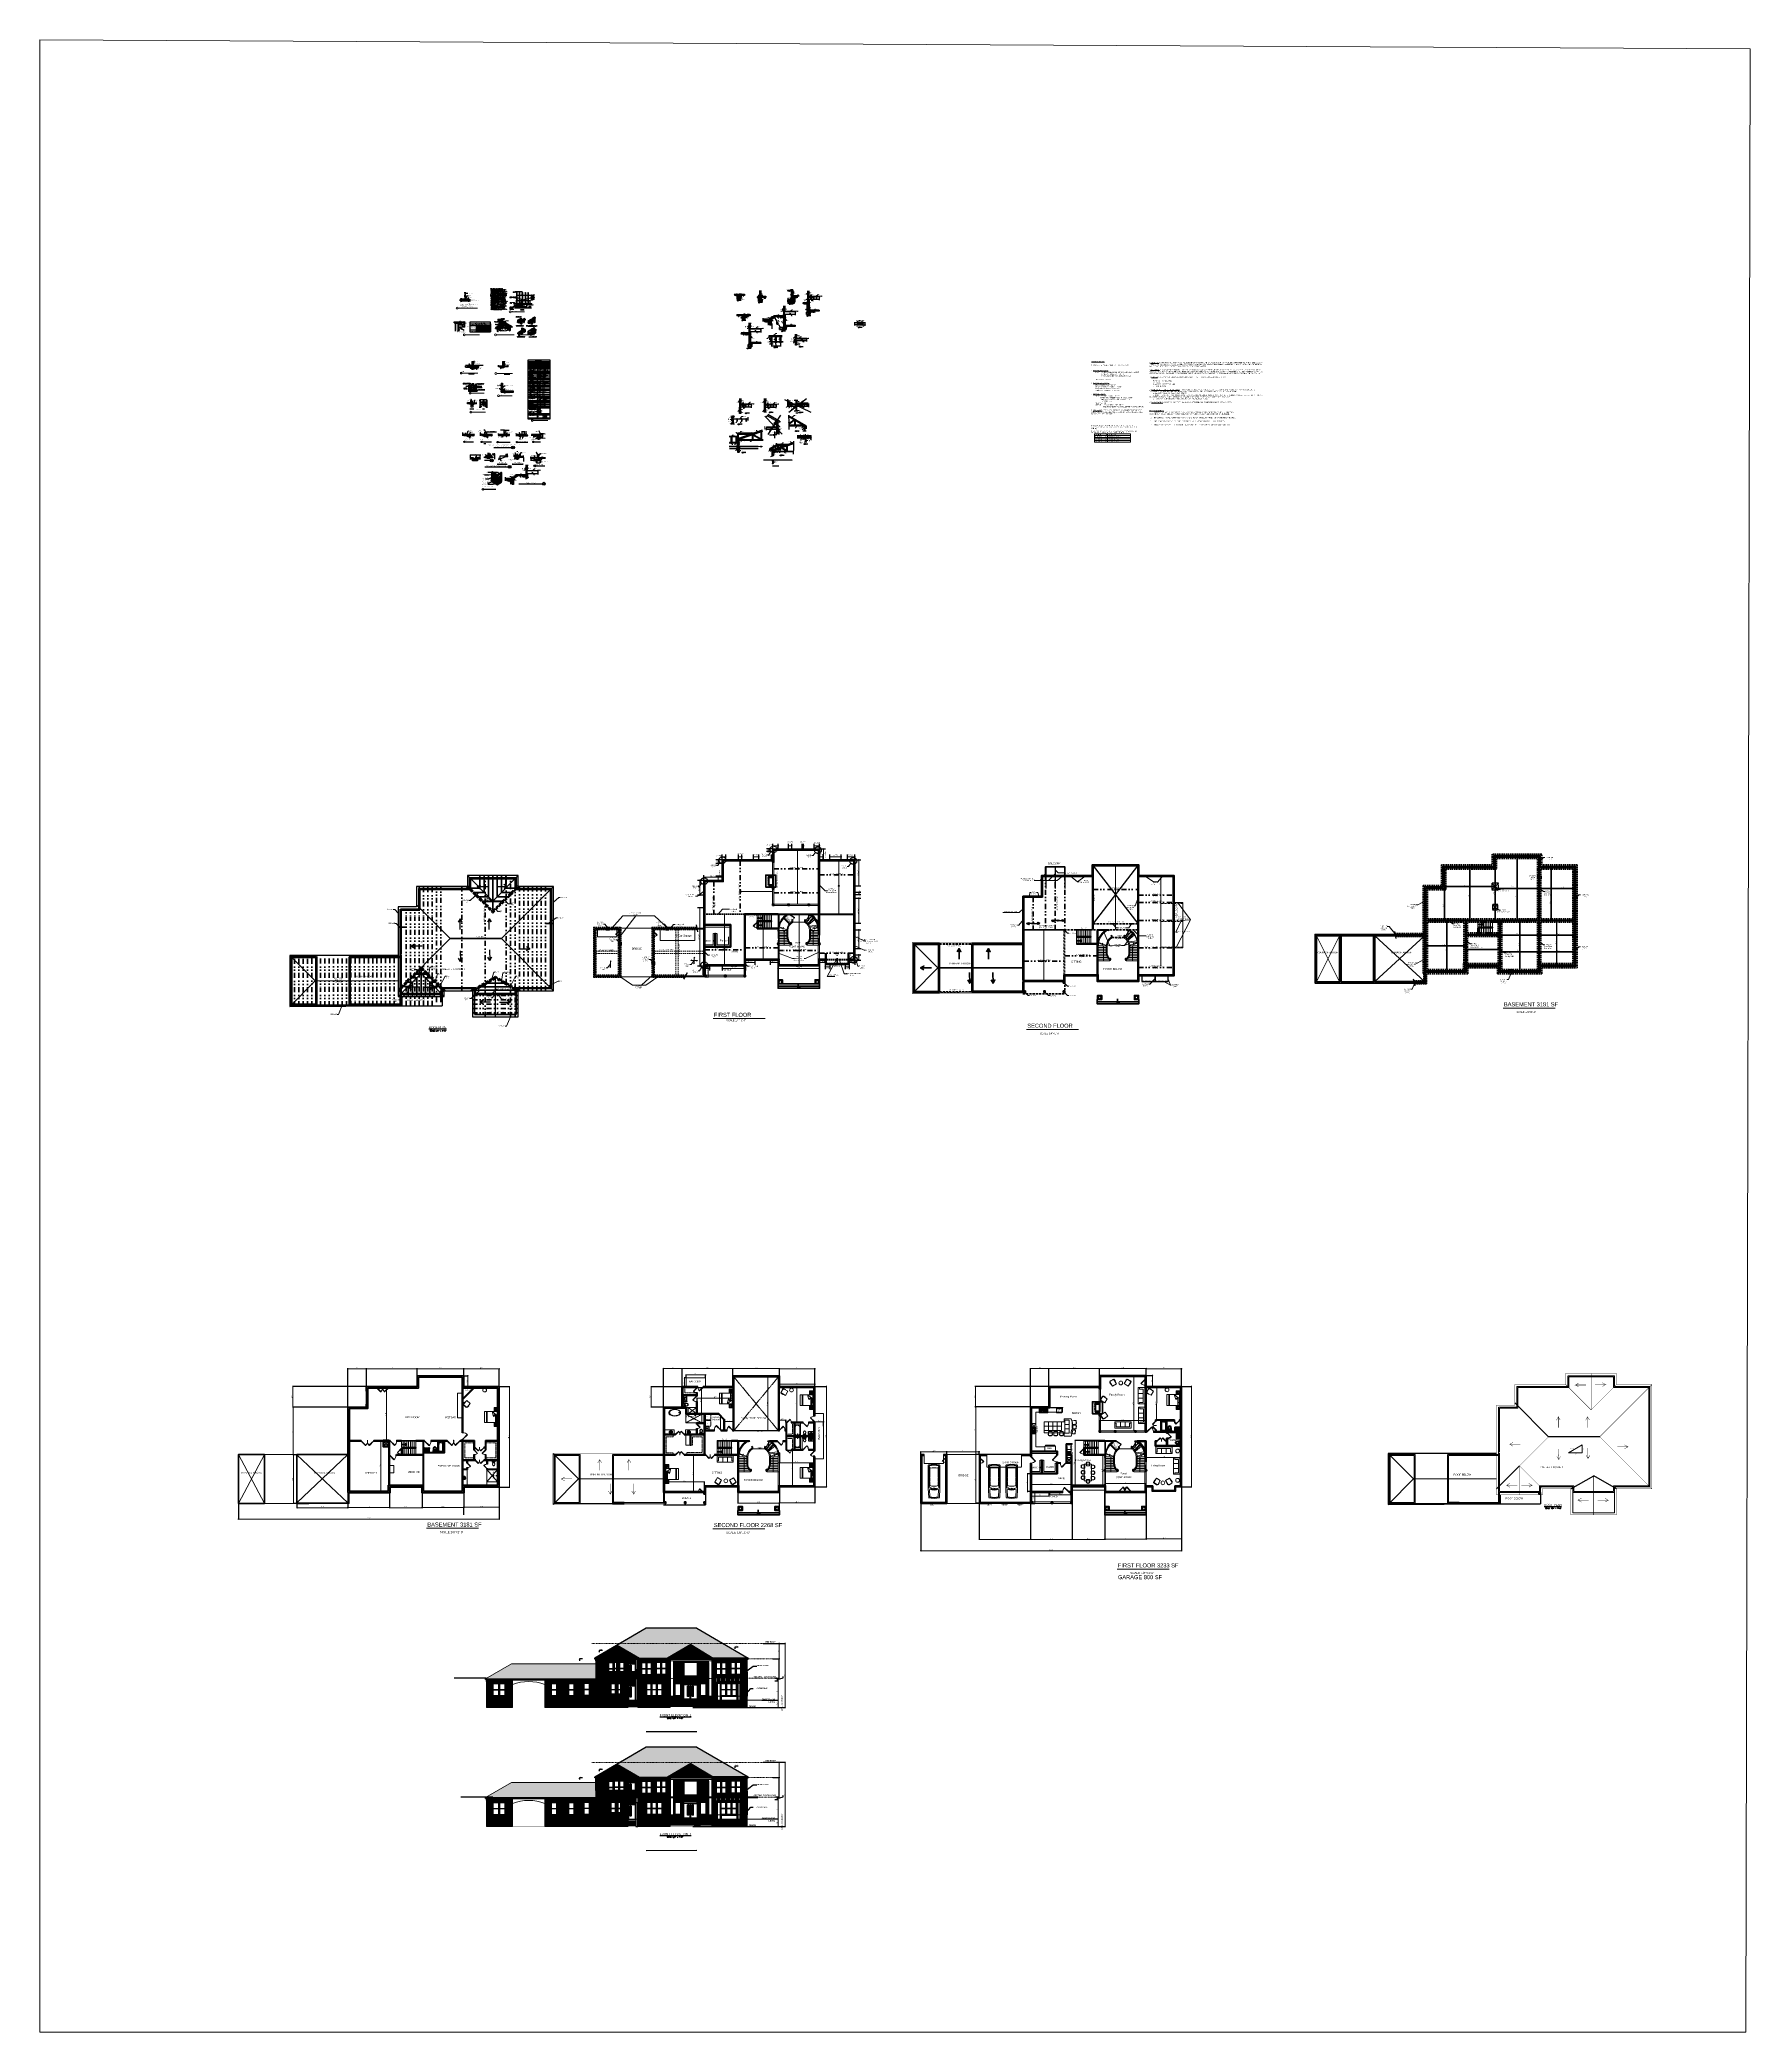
# Model space of a CAD drawing. Extents: x 4834 to 83801, y -13735 to 32221.
# Drawn here: x 8374 to 17855, y -13735 to -2691 of the extents above; entities outside this region: 1.
import ezdxf
from ezdxf.enums import TextEntityAlignment as Align

# ---------------------------------------------------------------- set-up
doc = ezdxf.new("R2018")
doc.units = 0
doc.header["$LTSCALE"] = 8
doc.header["$MEASUREMENT"] = 0
for name, pattern in [('$0$DASHED2', [0.375, 0.25, -0.125]), ('$3$HIDDEN', [0.375, 0.25, -0.125]), ('100776_PBASE$0$DASHED', [0.75, 0.5, -0.25]), ('100776_PBASE$0$DASHED2', [0.375, 0.25, -0.125]), ('10183Civbase$0$DASHED', [0.75, 0.5, -0.25]), ('11136-Civbase$0${ Gas Line }', [3.355, 1, -0.08, 0.08, -0.625, 0.08, -0.625, 0.08, -0.625, -0.08, 0.08]), ('AI-Linetype-13', [0.333333, 0.166667, -0.166667]), ('AUDIT_D_160304085750-1', [0]), ('CENTER', [2, 1.25, -0.25, 0.25, -0.25]), ('CENTER2', [1.125, 0.75, -0.125, 0.125, -0.125]), ('DASHDOT', [1, 0.5, -0.25, 0, -0.25]), ('Dashed (½x)', [0.375, 0.25, -0.125]), ('HIDDEN', [0.375, 0.25, -0.125]), ('Hidden (½x)', [0.1875, 0.125, -0.0625]), ('HIDDEN2', [0.1875, 0.125, -0.0625])]:
    doc.linetypes.add(name, pattern=pattern)
doc.layers.get('0').update_dxf_attribs({"lineweight": 9})
doc.layers.get('DefPoints').update_dxf_attribs({"color": 17})
for name, color, linetype in [('$1$DETAIL', 1, 'Continuous'), ('1-N-FRAMING-TXT', 4, 'Continuous'), ('A-LINE', 6, 'Continuous'), ('A-LL', 2, 'Continuous'), ('A-TEXT', 6, 'Continuous'), ('A-TEXT2', 2, 'Continuous'), ('A-WALL-PATT-I', 1, 'Continuous'), ('A-WALLS.', 7, 'Continuous'), ('AC_NOTES', 7, 'Continuous'), ('ANNSXTEXT', 2, 'Continuous'), ('AUDIT_I_011120114236-1', 7, 'Continuous'), ('BLU', 4, 'Continuous'), ('CMU', 3, 'Continuous'), ('D-HATCH LIGHT', 253, 'Continuous'), ('DETAIL', 1, 'Continuous'), ('E.O.S', 10, 'Continuous'), ('PDF3_Text', 7, 'Continuous'), ('S-ANNO-DIMS', 2, 'Continuous'), ('S-ANNO-PATT', 101, 'Continuous'), ('S-ANNO-TEXT', 50, 'Continuous'), ('S-BAR', 6, 'Continuous'), ('S-DIM', 3, 'Continuous'), ('S-DIMS', 2, 'Continuous'), ('S-GRID', 9, 'CENTER2'), ('S-HATC', 101, 'Continuous'), ('S-HATCH', 8, 'Continuous'), ('S-MARK', 3, 'Continuous'), ('S-OPNG', 2, 'Continuous'), ('S-SCREWS', 1, 'Continuous'), ('S-SECT-CCON', 4, 'Continuous'), ('S-SECT-CONC', 193, 'Continuous'), ('S-SECT-CONN', 2, 'Continuous'), ('S-SECT-CSTL', 71, 'Continuous'), ('S-SECT-ELEV', 1, 'Continuous'), ('S-SECT-MBND', 2, 'Continuous'), ('S-SECT-MISC', 134, 'Continuous'), ('S-SECT-RBAR', 4, 'Continuous'), ('S-SECT-SCND', 2, 'Continuous'), ('s-text', 6, 'Continuous'), ('S-WALL', 2, 'Continuous'), ('STEEL', 7, 'Continuous'), ('WALLELEV1-2', 7, 'Continuous'), ('WINDOWS', 2, 'Continuous'), ('X-SYMB', 6, 'Continuous'), ('YEL', 2, 'Continuous')]:
    doc.layers.add(name, color=color, linetype=linetype)
for name, color, linetype, lineweight in [('A-DIM-480', 52, 'Continuous', 18), ('A-LIGHT+', 133, 'Continuous', 9), ('A-stairs', 30, 'Continuous', 13), ('A-WALL', 7, 'Continuous', 40), ('A-Wall-New', 1, 'Continuous', 50), ('A-Wall-Partition', 3, 'Continuous', 35), ('A-windoor', 2, 'Continuous', 13), ('AFURNITURE', 134, 'Continuous', 18), ('D-Pavilion', 200, 'AUDIT_D_160304085750-1', 0), ('Details', 2, 'Continuous', 15), ('DIM', 8, 'Continuous', 5), ('DIM_DA', 4, 'Continuous', 25), ('DIMENSION', 9, 'Continuous', 9), ('door', 43, 'Continuous', 13), ('Furniture', 132, 'Continuous', 5), ('GLAZING', 2, 'Continuous', 40), ('hatch', 8, 'Continuous', 13), ('HATCH 2', 56, 'Continuous', 5), ('railing', 23, 'Continuous', 15), ('TEXT', 6, 'Continuous', 25)]:
    doc.layers.add(name, color=color, linetype=linetype, lineweight=lineweight)
doc.layers.add('ELEVATION', color=7, linetype='Continuous', lineweight=25, true_color=0xdda54b)
doc.layers.add('level', color=7, linetype='HIDDEN', lineweight=15, true_color=0x987172)
doc.layers.add('FT-Text', color=7, linetype='Continuous', true_color=0x4f4527)
doc.layers.add('PDF2_Layer 1', color=7, linetype='Continuous', true_color=0xffffff)
doc.layers.add('S-GRID LINE', color=8, linetype='DASHDOT', transparency=0.6)
doc.styles.add('1', font='SIMPLEX.shx', dxfattribs={"width": 0.8})
doc.styles.add('1-4TXT', font='cityb___.ttf', dxfattribs={"height": 5})
doc.styles.add('ANNDTTEXT', font='romans.shx')
doc.styles.add('Arial', font='arial.ttf')
doc.styles.add('Arial_1', font='arial.ttf', dxfattribs={"height": 5.901198})
doc.styles.add('DIM60', font='romans.shx', dxfattribs={"height": 6})
doc.styles.add('DIMTEXT', font='archstyl', dxfattribs={"width": 0.75})
doc.styles.add('PDF Arial', font='arial.ttf')
doc.styles.add('RomanS', font='romans.shx')
doc.styles.add('ROOMS', font='arial.ttf', dxfattribs={"height": 8})
doc.styles.get("Standard").update_dxf_attribs({"font": 'stylu.ttf'})
doc.styles.add('TAHOMA 48', font='tahoma.ttf')
doc.styles.add('TITLE', font='arial.ttf', dxfattribs={"height": 12})
doc.styles.add('TITLE1', font='arial.ttf')
doc.styles.add('TX_1-4in', font='arial.ttf', dxfattribs={"height": 4})
doc.linetypes.add('WWF', pattern='A,0.5,-0.28,["X",Standard,S=0.125,R=0,X=-0.125,Y=-0.0625],-0.12', length=0.9)
doc.linetypes.add('ZIGZAG', pattern='A,0.0001,-0.2,[131,ltypeshp.shx,S=0.2,R=0,X=-0.2,Y=0],-0.4,[131,ltypeshp.shx,S=0.2,R=180,X=0.2,Y=0],-0.2', length=0.8001)
doc.dimstyles.new('1-4SCALE', dxfattribs={"dimscale": 0.5, "dimtxt": 5, "dimasz": 3, "dimexe": 3, "dimexo": 6, "dimgap": 0.0625, "dimtad": 1, "dimdec": 3, "dimrnd": 0.125, "dimzin": 3, "dimdsep": 46, "dimlunit": 4, "dimtxsty": '1-4TXT', "dimblk1": 'DOT', "dimblk2": 'DOT', "dimsah": 1, "dimcen": 2, "dimadec": 0, "dimazin": 0, "dimtfac": 1, "dimtdec": 3, "dimtofl": 0, "dimtmove": 0, "dimatfit": 3, "dimldrblk": 'DOT', "dimfxl": 1, "dimtolj": 1, "dimtzin": 0, "dimarcsym": 0})
doc.dimstyles.new('arch1-12', dxfattribs={"dimtxt": 1.5, "dimasz": 1.5, "dimexe": 1.5, "dimexo": 1.5, "dimgap": 1.5, "dimtad": 1, "dimdec": 4, "dimzin": 3, "dimdsep": 46, "dimlunit": 4, "dimtxsty": 'Standard', "dimblk": 'ARCHTICK', "dimcen": 1.5, "dimadec": 0, "dimazin": 0, "dimtfac": 1, "dimtdec": 4, "dimtmove": 1, "dimatfit": 2, "dimfxl": 1, "dimtolj": 1, "dimtzin": 0, "dimarcsym": 0})
doc.dimstyles.new('Copy of STD-16A', dxfattribs={"dimscale": 16, "dimtxt": 0.109375, "dimasz": 0.125, "dimexe": 0.09375, "dimexo": 0.125, "dimgap": 0.0625, "dimtad": 1, "dimdec": 4, "dimrnd": 0.0625, "dimzin": 3, "dimdsep": 46, "dimlunit": 4, "dimtxsty": 'Standard', "dimblk2": 'TIC', "dimcen": -0.09375, "dimclrd": 256, "dimclre": 256, "dimclrt": 50, "dimadec": 0, "dimazin": 0, "dimtfac": 1, "dimtdec": 4, "dimtmove": 2, "dimatfit": 3, "dimfxl": 1, "dimfrac": 2, "dimtolj": 1, "dimtzin": 0, "dimarcsym": 0})
doc.dimstyles.new('Forum 24', dxfattribs={"dimscale": 24, "dimtxt": 0.1875, "dimasz": 0.09375, "dimexe": 0.0625, "dimexo": 0.0625, "dimgap": 0.125, "dimtad": 1, "dimdec": 4, "dimrnd": 1, "dimzin": 7, "dimdsep": 46, "dimlunit": 4, "dimtxsty": 'Standard', "dimblk": 'OBLIQUE', "dimblk1": 'DIMTICK', "dimblk2": 'OBLIQUE', "dimcen": -0.0625, "dimdle": 0.125, "dimclrd": 256, "dimclre": 256, "dimclrt": 256, "dimadec": 0, "dimazin": 0, "dimtfac": 1, "dimtdec": 4, "dimtmove": 1, "dimatfit": 3, "dimfxl": 0.0625, "dimtvp": 1.2, "dimfrac": 2, "dimtolj": 1, "dimtzin": 7, "dimlwd": 13, "dimarcsym": 0})
doc.dimstyles.new('LEADER', dxfattribs={"dimscale": 18, "dimtxt": 4, "dimasz": 0.375, "dimexe": 0.25, "dimexo": 0.25, "dimgap": 0.125, "dimtad": 1, "dimdec": 4, "dimzin": 3, "dimdsep": 46, "dimlunit": 4, "dimtxsty": 'DIMTEXT', "dimcen": 0.0625, "dimdle": 0.25, "dimclrd": 256, "dimclre": 256, "dimclrt": 256, "dimadec": 0, "dimazin": 0, "dimtfac": 1, "dimtdec": 4, "dimtmove": 2, "dimatfit": 3, "dimfxl": 1, "dimfrac": 2, "dimtolj": 1, "dimtzin": 0, "dimarcsym": 0})
doc.dimstyles.new('RESTL_16', dxfattribs={"dimscale": 16, "dimtxt": 0.109375, "dimasz": 0.125, "dimexe": 0.09375, "dimexo": 0.125, "dimgap": 0.0625, "dimtad": 1, "dimdec": 5, "dimzin": 3, "dimdsep": 46, "dimlunit": 4, "dimtxsty": 'RomanS', "dimblk1": 'TIC', "dimblk2": 'TIC', "dimsah": 1, "dimcen": -0.09375, "dimclrd": 256, "dimclre": 256, "dimclrt": 50, "dimadec": 4, "dimazin": 0, "dimtfac": 0.8, "dimtdec": 5, "dimtix": 1, "dimtmove": 0, "dimatfit": 0, "dimfxl": 1, "dimfrac": 1, "dimtolj": 1, "dimtzin": 0, "dimarcsym": 0})
doc.dimstyles.new('STD-16', dxfattribs={"dimscale": 16, "dimtxt": 0.109375, "dimasz": 0.125, "dimexe": 0.0625, "dimexo": 0.0625, "dimgap": 0.0625, "dimtad": 1, "dimdec": 4, "dimzin": 3, "dimdsep": 46, "dimlunit": 4, "dimtxsty": 'Standard', "dimcen": 0.09375, "dimclrd": 256, "dimclre": 256, "dimclrt": 50, "dimadec": 0, "dimazin": 0, "dimtfac": 1, "dimtdec": 4, "dimtmove": 2, "dimatfit": 3, "dimfxl": 1, "dimfrac": 2, "dimtolj": 1, "dimtzin": 0, "dimarcsym": 0})
doc.dimstyles.new('STD-16$7', dxfattribs={"dimscale": 16, "dimtxt": 0.09375, "dimasz": 0.125, "dimexe": 0.0625, "dimexo": 0.0625, "dimgap": 0.0625, "dimtad": 1, "dimdec": 4, "dimzin": 3, "dimdsep": 46, "dimlunit": 4, "dimtxsty": 'Standard', "dimcen": 0.0625, "dimdle": 0.0625, "dimclrd": 256, "dimclre": 4, "dimclrt": 6, "dimadec": 0, "dimazin": 0, "dimtfac": 1, "dimtdec": 4, "dimtix": 1, "dimtmove": 2, "dimatfit": 3, "dimfxl": 1, "dimfrac": 1, "dimtolj": 1, "dimtzin": 0, "dimarcsym": 0})
doc.dimstyles.new('STD-16A', dxfattribs={"dimscale": 16, "dimtxt": 0.109375, "dimasz": 0.125, "dimexe": 0.09375, "dimexo": 0.125, "dimgap": 0.0625, "dimtad": 1, "dimdec": 4, "dimrnd": 0.0625, "dimzin": 3, "dimdsep": 46, "dimlunit": 4, "dimtxsty": 'Standard', "dimblk2": 'TIC', "dimcen": -0.09375, "dimclrd": 256, "dimclre": 256, "dimclrt": 50, "dimadec": 0, "dimazin": 0, "dimtfac": 1, "dimtdec": 4, "dimtmove": 2, "dimatfit": 3, "dimfxl": 1, "dimfrac": 2, "dimtolj": 1, "dimtzin": 0, "dimarcsym": 0})
pattern_1 = [(0, (-2408.646, 0), (0, 2.32029), []), (90, (-2408.646, 0), (-3.48, 2.32029), [2.32029, -2.32029])]
pattern_2 = [(0, (-11914.1345, 345.9503), (0, 2.32029), []), (90, (-11914.1345, 345.9503), (-3.48, 2.32029), [2.32029, -2.32029])]
pattern_3 = [(0, (-2408.646, -658.6917), (0, 2.32029), []), (90, (-2408.646, -658.6917), (-3.48, 2.32029), [2.32029, -2.32029])]
pattern_4 = [(0, (2e-11, -658.6917), (0, 2.32029), []), (90, (2e-11, -658.6917), (-3.48, 2.32029), [2.32029, -2.32029])]
pattern_5 = [(50, (8580.5454, -3783.381), (7.172602, -0.627521), [0.75, -8.25]), (355, (8580.5454, -3783.381), (-1.387513, 7.521921), [0.6, -6.6]), (100.45144, (8581.143, -3783.433), (5.785088, 6.8944), [0.637402, -7.011421]), (46.1842, (8580.545, -3781.381), (10.672413, -1.655193), [1.125, -12.375]), (96.63564, (8581.435, -3781.519), (9.34662, 9.741186), [0.956103, -10.517138]), (351.18416, (8580.545, -3781.381), (9.34662, 9.741186), [0.9, -9.9]), (21, (8581.5454, -3781.881), (5.96907, -4.026189), [0.75, -8.25]), (326, (8581.5454, -3781.881), (2.433153, 7.2515), [0.6, -6.6]), (71.45144, (8582.043, -3782.2166), (8.402224, 3.225312), [0.637402, -7.011421]), (37.5, (8580.5454, -3783.381), (0.1215986, 3.3289385), [0, -6.52, 0, -6.7, 0, -6.625]), (7.5, (8580.5454, -3783.381), (2.6306954, 3.944117), [0, -3.82, 0, -6.37, 0, -2.525]), (327.5, (8578.3154, -3783.381), (5.3382244, -0.2255487), [0, -2.5, 0, -7.8, 0, -10.35]), (317.5, (8577.3154, -3783.381), (5.831862, 1.00105), [0, -3.25, 0, -5.18, 0, -7.35])]
pattern_6 = [(50, (-4269.1984, -7325.638), (4.51873915, -0.39533845), [0.4725, -5.1975]), (355, (-4269.1984, -7325.638), (-0.8741334, 4.7388104), [0.378, -4.158]), (100.451444, (-4268.822, -7325.671), (3.6446057, 4.3434719), [0.4015632, -4.4171953]), (46.1842, (-4269.1984, -7324.378), (6.7236204, -1.0427715), [0.70875, -7.79625]), (96.635635, (-4268.638, -7324.465), (5.8883703, 6.1369472), [0.6023452, -6.6257967]), (351.184164, (-4269.1984, -7324.378), (5.8883703, 6.1369472), [0.567, -6.237]), (21, (-4268.5684, -7324.693), (3.7605144, -2.536499), [0.4725, -5.1975]), (326, (-4268.5684, -7324.693), (1.5328866, 4.5684453), [0.378, -4.158]), (71.451445, (-4268.255, -7324.9043), (5.293401, 2.0319463), [0.4015632, -4.4171953]), (37.5, (-4269.1984, -7325.638), (0.07660709, 2.09723128), [0, -4.1076, 0, -4.221, 0, -4.17375]), (7.5, (-4269.1984, -7325.638), (1.6573381, 2.48479378), [0, -2.4066, 0, -4.0131, 0, -1.59075]), (327.5, (-4270.6033, -7325.638), (3.36308135, -0.1420957), [0, -1.575, 0, -4.914, 0, -6.5205]), (317.5, (-4271.2333, -7325.638), (3.67407287, 0.6306614), [0, -2.0475, 0, -3.2634, 0, -4.6305])]
pattern_7 = [(50, (-4150.8368, -7337.2496), (4.51873915, -0.39533845), [0.4725, -5.1975]), (355, (-4150.837, -7337.2496), (-0.8741334, 4.7388104), [0.378, -4.158]), (100.451444, (-4150.46, -7337.2825), (3.6446057, 4.3434719), [0.4015632, -4.4171953]), (46.1842, (-4150.837, -7335.9896), (6.7236204, -1.0427715), [0.70875, -7.79625]), (96.635635, (-4150.2765, -7336.0765), (5.8883703, 6.1369472), [0.6023452, -6.6257967]), (351.184164, (-4150.837, -7335.9896), (5.8883703, 6.1369472), [0.567, -6.237]), (21, (-4150.2068, -7336.3046), (3.7605144, -2.536499), [0.4725, -5.1975]), (326, (-4150.207, -7336.3046), (1.5328866, 4.5684453), [0.378, -4.158]), (71.451445, (-4149.8934, -7336.516), (5.293401, 2.0319463), [0.4015632, -4.4171953]), (37.5, (-4150.8368, -7337.2496), (0.07660709, 2.09723128), [0, -4.1076, 0, -4.221, 0, -4.17375]), (7.5, (-4150.8368, -7337.2496), (1.6573381, 2.48479378), [0, -2.4066, 0, -4.0131, 0, -1.59075]), (327.5, (-4152.2417, -7337.2496), (3.36308135, -0.1420957), [0, -1.575, 0, -4.914, 0, -6.5205]), (317.5, (-4152.8717, -7337.2496), (3.67407287, 0.6306614), [0, -2.0475, 0, -3.2634, 0, -4.6305])]
pattern_8 = [(50, (-3884.32, -7409.45), (4.51873915, -0.39533845), [0.4725, -5.1975]), (355, (-3884.32, -7409.45), (-0.8741334, 4.7388104), [0.378, -4.158]), (100.451444, (-3883.9433, -7409.483), (3.6446057, 4.3434719), [0.4015632, -4.4171953]), (46.1842, (-3884.32, -7408.19), (6.7236204, -1.0427715), [0.70875, -7.79625]), (96.635635, (-3883.7595, -7408.277), (5.8883703, 6.1369472), [0.6023452, -6.6257967]), (351.184164, (-3884.32, -7408.19), (5.8883703, 6.1369472), [0.567, -6.237]), (21, (-3883.69, -7408.505), (3.7605144, -2.536499), [0.4725, -5.1975]), (326, (-3883.69, -7408.505), (1.5328866, 4.5684453), [0.378, -4.158]), (71.451445, (-3883.3765, -7408.7165), (5.293401, 2.0319463), [0.4015632, -4.4171953]), (37.5, (-3884.3198, -7409.4501), (0.07660709, 2.09723128), [0, -4.1076, 0, -4.221, 0, -4.17375]), (7.5, (-3884.3198, -7409.45), (1.6573381, 2.48479378), [0, -2.4066, 0, -4.0131, 0, -1.59075]), (327.5, (-3885.7247, -7409.4501), (3.36308135, -0.1420957), [0, -1.575, 0, -4.914, 0, -6.5205]), (317.5, (-3886.3547, -7409.45), (3.67407287, 0.6306614), [0, -2.0475, 0, -3.2634, 0, -4.6305])]
pattern_9 = [(50, (0, 0), (7.1726018, -0.6275213), [0.75, -8.25]), (355, (0, 0), (-1.3875133, 7.5219213), [0.6, -6.6]), (100.451444, (0.598, -0.052), (5.7850885, 6.8944), [0.637402, -7.011421]), (46.1842, (0, 2), (10.6724133, -1.655193), [1.125, -12.375]), (96.635635, (0.889, 1.862), (9.3466195, 9.741186), [0.9561034, -10.5171376]), (351.184164, (0, 2), (9.3466195, 9.741186), [0.9, -9.9]), (21, (1, 1.5), (5.9690705, -4.0261889), [0.75, -8.25]), (326, (1, 1.5), (2.4331533, 7.2515005), [0.6, -6.6]), (71.451445, (1.4974, 1.1645), (8.4022238, 3.2253115), [0.637402, -7.011421]), (37.5, (0, 0), (0.12159855, 3.32893854), [0, -6.52, 0, -6.7, 0, -6.625]), (7.5, (0, 0), (2.6306954, 3.9441171), [0, -3.82, 0, -6.37, 0, -2.525]), (327.5, (-2.23, 0), (5.33822436, -0.2255487), [0, -2.5, 0, -7.8, 0, -10.35]), (317.5, (-3.23, 0), (5.8318617, 1.0010498), [0, -3.25, 0, -5.18, 0, -7.35])]

# ---------------------------------------------------------------- blocks, each defined once
blk = doc.blocks.new('_Oblique')
at = {"color": 0, "linetype": 'ByBlock', "lineweight": -2}
blk.add_line((-0.5, -0.5), (0.5, 0.5), dxfattribs=at)
blk = doc.blocks.new('*D2467')
at = {"layer": 'A-DIM-480', "lineweight": -2, "transparency": 16777216}
for p, q in [((14703, -10713), (14703, -11002)), ((14507, -10869), (14507, -11002))]:
    blk.add_line(p, q, dxfattribs=at)
at = {"layer": 'A-DIM-480', "lineweight": 13, "transparency": 16777216}
blk.add_line((14504, -11001), (14706, -11001), dxfattribs=at)
at = {"layer": 'DefPoints', "color": 0, "transparency": 16777216}
for p in [(14703, -10712), (14507, -10868), (14703, -11001)]:
    blk.add_point(p, dxfattribs=at)
at = {"layer": 'A-DIM-480', "lineweight": 13, "transparency": 16777216, "xscale": 2.25, "yscale": 2.25, "zscale": 2.25, "rotation": 180}
blk.add_blockref('_Oblique', (14507, -11001), dxfattribs=at)
at = {"layer": 'A-DIM-480', "lineweight": 13, "transparency": 16777216, "xscale": 2.25, "yscale": 2.25, "zscale": 2.25}
blk.add_blockref('_Oblique', (14703, -11001), dxfattribs=at)
at = {"layer": 'A-DIM-480', "transparency": 16777216, "insert": (14605, -10995), "char_height": 4.5, "attachment_point": 5}
blk.add_mtext('\\A1;16\'-4"', dxfattribs=at)
blk = doc.blocks.new('DIMTICK')
for p, q in [((-1, 0), (1, 0)), ((0, 1), (0, -1))]:
    blk.add_line(p, q)
at = {"const_width": 0.141}
blk.add_lwpolyline([(0.71, 0.71), (-0.71, -0.71)], dxfattribs=at)
blk = doc.blocks.new('*D2468')
at = {"layer": 'A-DIM-480', "lineweight": -2, "transparency": 16777216}
for p, q in [((13258, -10805), (13258, -11068)), ((14703, -10713), (14703, -11068))]:
    blk.add_line(p, q, dxfattribs=at)
at = {"layer": 'A-DIM-480', "lineweight": 13, "transparency": 16777216}
blk.add_line((13255, -11067), (14706, -11067), dxfattribs=at)
at = {"layer": 'DefPoints', "color": 0, "transparency": 16777216}
for p in [(14703, -10712), (13258, -10804), (14703, -11067)]:
    blk.add_point(p, dxfattribs=at)
at = {"layer": 'A-DIM-480', "lineweight": 13, "transparency": 16777216, "xscale": 2.25, "yscale": 2.25, "zscale": 2.25, "rotation": 180}
blk.add_blockref('_Oblique', (13258, -11067), dxfattribs=at)
at = {"layer": 'A-DIM-480', "lineweight": 13, "transparency": 16777216, "xscale": 2.25, "yscale": 2.25, "zscale": 2.25}
blk.add_blockref('_Oblique', (14703, -11067), dxfattribs=at)
at = {"layer": 'A-DIM-480', "transparency": 16777216, "insert": (13981, -11061), "char_height": 4.5, "attachment_point": 5}
blk.add_mtext('\\A1;120\'-5"', dxfattribs=at)
blk = doc.blocks.new('A$C13B4006E')
at = {"layer": 'Furniture'}
for p, q in [((0, 84), (0, 104)), ((0, 104), (20, 104)), ((0, 84), (20, 84)), ((0, 20), (20, 20)), ((0, 20), (0, 0)), ((0, 0), (20, 0)), ((2, 22), (2, 82)), ((5, 99), (15, 88)), ((5, 88), (15, 99)), ((5, 5), (15, 15)), ((5, 15), (15, 5)), ((9, 39), (9, 82)), ((9, 39), (23, 49)), ((31, 22), (9, 39)), ((11, 37), (24, 46)), ((12, 41), (12, 82)), ((20, 84), (20, 104)), ((20, 20), (20, 0)), ((23, 49), (31, 22)), ((58, 82), (58, 22)), ((61, 82), (61, 22))]:
    blk.add_line(p, q, dxfattribs=at)
blk.add_lwpolyline([(72, 82), (0, 82), (0, 22), (72, 22)], close=True, dxfattribs=at)
blk.add_lwpolyline([(9, 40), (3, 40), (3, 66), (9, 66)], dxfattribs=at)
for centre in [(10, 94), (10, 10)]:
    blk.add_circle(centre, 7.53, dxfattribs=at)
blk = doc.blocks.new('*D2469')
at = {"layer": 'A-DIM-480', "lineweight": -2, "transparency": 16777216}
for p, q in [((14705, -10155), (14759, -10155)), ((14705, -10712), (14759, -10712))]:
    blk.add_line(p, q, dxfattribs=at)
at = {"layer": 'A-DIM-480', "lineweight": 13, "transparency": 16777216}
blk.add_line((14758, -10715), (14758, -10152), dxfattribs=at)
at = {"layer": 'DefPoints', "color": 0, "transparency": 16777216}
for p in [(14703, -10155), (14758, -10155), (14703, -10712)]:
    blk.add_point(p, dxfattribs=at)
at = {"layer": 'A-DIM-480', "lineweight": 13, "transparency": 16777216, "xscale": 2.25, "yscale": 2.25, "zscale": 2.25}
for p, rotation in [((14758, -10155), 90), ((14758, -10712), 270)]:
    blk.add_blockref('_Oblique', p, dxfattribs=dict(at, rotation=rotation))
at = {"layer": 'A-DIM-480', "transparency": 16777216, "insert": (14752, -10434), "char_height": 4.5, "attachment_point": 5, "rotation": 90}
blk.add_mtext('\\A1;46\'-4"', dxfattribs=at)
blk = doc.blocks.new('*U172')
for p, q in [((-36, 0), (-36, 4)), ((0, 0), (0, 4))]:
    blk.add_line(p, q)
blk.add_lwpolyline([(0, 0), (-25, -25), (-27, -24), (-1, 1)], close=True)
blk.add_arc((0, 0), 36, 180, 225)
blk = doc.blocks.new('*U2474')
for p, q in [((0, 0), (0, 4)), ((36, 0), (36, 4))]:
    blk.add_line(p, q)
blk.add_lwpolyline([(0, 0), (25, -25), (27, -24), (1, 1)], close=True)
blk.add_arc((0, 0), 36, 315, 0)
blk = doc.blocks.new('*U153')
for p, q in [((-18, 0), (14, 0)), ((-18, -3.75), (-18, -1.75)), ((-18, -1.75), (14, -1.75)), ((14, -3.75), (-18, -3.75)), ((-18, -5.5), (14, -5.5)), ((-16, -1.75), (-16, -3.75)), ((12, -2.75), (-16, -2.75)), ((12, -1.75), (12, -3.75)), ((14, -1.75), (14, -3.75))]:
    blk.add_line(p, q)
blk.add_lwpolyline([(-18, -5.5), (-20, -5.5), (-20, 0), (-18, 0)], close=True)
at = {"extrusion": (0, 0, -1)}
blk.add_lwpolyline([(-14, -5.5), (-16, -5.5), (-16, 0), (-14, 0)], close=True, dxfattribs=at)
blk = doc.blocks.new('*D2483')
at = {"layer": 'DefPoints', "color": 0, "transparency": 16777216}
for p in [(14451, -10101), (14439, -10401), (14451, -10401)]:
    blk.add_point(p, dxfattribs=at)
at = {"layer": 'DIM', "lineweight": -2, "transparency": 16777216}
for p, q in [((14450, -10101), (14437, -10101)), ((14450, -10401), (14437, -10401))]:
    blk.add_line(p, q, dxfattribs=at)
at = {"layer": 'DIM', "lineweight": 13, "transparency": 16777216}
blk.add_line((14439, -10098), (14439, -10404), dxfattribs=at)
at = {"layer": 'DIM', "lineweight": 13, "transparency": 16777216, "xscale": 2.25, "yscale": 2.25, "zscale": 2.25}
for p, rotation in [((14439, -10101), 90), ((14439, -10401), 270)]:
    blk.add_blockref('_Oblique', p, dxfattribs=dict(at, rotation=rotation))
at = {"layer": 'DIM', "transparency": 16777216, "insert": (14433, -10251), "char_height": 4.5, "attachment_point": 5, "rotation": 90}
blk.add_mtext('\\A1;25\'-0"', dxfattribs=at)
blk = doc.blocks.new('*D2484')
at = {"layer": 'DefPoints', "color": 0, "transparency": 16777216}
for p in [(14252, -10345), (14252, -10401), (14502, -10400)]:
    blk.add_point(p, dxfattribs=at)
at = {"layer": 'DIM', "lineweight": 13, "transparency": 16777216}
blk.add_line((14505, -10345), (14249, -10345), dxfattribs=at)
at = {"layer": 'DIM', "lineweight": -2, "transparency": 16777216}
for p, q in [((14252, -10399), (14252, -10344)), ((14502, -10398), (14502, -10344))]:
    blk.add_line(p, q, dxfattribs=at)
at = {"layer": 'DIM', "lineweight": 13, "transparency": 16777216, "xscale": 2.25, "yscale": 2.25, "zscale": 2.25, "rotation": 180}
blk.add_blockref('_Oblique', (14252, -10345), dxfattribs=at)
at = {"layer": 'DIM', "lineweight": 13, "transparency": 16777216, "xscale": 2.25, "yscale": 2.25, "zscale": 2.25}
blk.add_blockref('_Oblique', (14502, -10345), dxfattribs=at)
at = {"layer": 'DIM', "transparency": 16777216, "insert": (14377, -10340), "char_height": 4.5, "attachment_point": 5}
blk.add_mtext('\\A1;20\'-9"', dxfattribs=at)
blk = doc.blocks.new('A$C4D910482')
at = {"layer": 'Furniture', "linetype": 'Continuous'}
for p, q in [((2, 23), (2, 7)), ((31, 28), (7, 28)), ((7, 2), (31, 2)), ((16, 28), (16, 30)), ((16, 0), (16, 2)), ((31, 2), (31, 28))]:
    blk.add_line(p, q, dxfattribs=at)
for points in [[(0, 23), (0, 7)], [(16, 30), (7, 30)], [(7, 0), (16, 0)]]:
    blk.add_lwpolyline(points, dxfattribs=at)
for centre, radius, start, end in [((7, 23), 7, 90, 180), ((7, 7), 7, 180, 270), ((7, 23), 5, 90, 180), ((7, 7), 5, 180, 270)]:
    blk.add_arc(centre, radius, start, end, dxfattribs=at)
blk = doc.blocks.new('*D2487')
at = {"layer": 'DefPoints', "color": 0, "transparency": 16777216}
for p in [(14097, -10706), (14277, -10706), (14277, -10731)]:
    blk.add_point(p, dxfattribs=at)
at = {"layer": 'DIM', "lineweight": -2, "transparency": 16777216}
for p, q in [((14097, -10708), (14097, -10732)), ((14277, -10708), (14277, -10732))]:
    blk.add_line(p, q, dxfattribs=at)
at = {"layer": 'DIM', "lineweight": 13, "transparency": 16777216}
blk.add_line((14094, -10731), (14280, -10731), dxfattribs=at)
at = {"layer": 'DIM', "lineweight": 13, "transparency": 16777216, "xscale": 2.25, "yscale": 2.25, "zscale": 2.25, "rotation": 180}
blk.add_blockref('_Oblique', (14097, -10731), dxfattribs=at)
at = {"layer": 'DIM', "lineweight": 13, "transparency": 16777216, "xscale": 2.25, "yscale": 2.25, "zscale": 2.25}
blk.add_blockref('_Oblique', (14277, -10731), dxfattribs=at)
at = {"layer": 'DIM', "transparency": 16777216, "insert": (14187, -10726), "char_height": 4.5, "attachment_point": 5}
blk.add_mtext('\\A1;15\'-0"', dxfattribs=at)
blk = doc.blocks.new('*D2488')
at = {"layer": 'A-DIM-480', "lineweight": -2, "transparency": 16777216}
for p, q in [((14272, -10537), (14265, -10537)), ((14275, -10706), (14265, -10706))]:
    blk.add_line(p, q, dxfattribs=at)
at = {"layer": 'A-DIM-480', "lineweight": 13, "transparency": 16777216}
blk.add_line((14267, -10534), (14267, -10709), dxfattribs=at)
at = {"layer": 'DefPoints', "color": 0, "transparency": 16777216}
for p in [(14273, -10537), (14267, -10706), (14277, -10706)]:
    blk.add_point(p, dxfattribs=at)
at = {"layer": 'A-DIM-480', "lineweight": 13, "transparency": 16777216, "xscale": 2.25, "yscale": 2.25, "zscale": 2.25}
for p, rotation in [((14267, -10537), 90), ((14267, -10706), 270)]:
    blk.add_blockref('_Oblique', p, dxfattribs=dict(at, rotation=rotation))
at = {"layer": 'A-DIM-480', "transparency": 16777216, "insert": (14261, -10622), "char_height": 4.5, "attachment_point": 5, "rotation": 90}
blk.add_mtext('\\A1;14\'-1"', dxfattribs=at)
blk = doc.blocks.new('A$C4AF24E16')
at = {"layer": 'Furniture'}
for p, q in [((1, 10), (0, 10)), ((1, 0), (1, 16)), ((5, 20), (15, 20)), ((19, 16), (19, 0)), ((20, 10), (19, 10)), ((19, 0), (1, 0))]:
    blk.add_line(p, q, dxfattribs=at)
for points in [[(0, 10), (0, 16)], [(5, 21), (15, 21)], [(20, 16), (20, 10)]]:
    blk.add_lwpolyline(points, dxfattribs=at)
for centre, radius, start, end in [((5, 16), 4.73, 90, 180), ((5, 16), 3.38, 90, 180), ((15, 16), 4.73, 0, 90), ((15, 16), 3.38, 0, 90)]:
    blk.add_arc(centre, radius, start, end, dxfattribs=at)
blk = doc.blocks.new('*U2489')
at = {"layer": 'Furniture', "xscale": -0.9619953212731978, "yscale": 0.9619953212731978, "zscale": 0.9619953212731978, "rotation": 180}
blk.add_blockref('A$C4AF24E16', (-10, 10), dxfattribs=at)
blk = doc.blocks.new('*U2490')
at = {"layer": 'DIM', "color": 0, "linetype": 'ByBlock', "lineweight": -2, "transparency": 16777216}
for p in [(0, 0), (32.46875, 0)]:
    blk.add_blockref('*U2489', p, dxfattribs=at)
blk = doc.blocks.new('*U2491')
at = {"layer": 'Furniture', "xscale": -0.9619953212731978, "yscale": 0.9619953212731978, "zscale": 0.9619953212731978, "rotation": 180}
blk.add_blockref('A$C4AF24E16', (-10, 10), dxfattribs=at)
blk = doc.blocks.new('*U2492')
at = {"layer": 'DIM', "color": 0, "linetype": 'ByBlock', "lineweight": -2, "transparency": 16777216}
for p in [(0, 0), (32.46875, 0)]:
    blk.add_blockref('*U2491', p, dxfattribs=at)
blk = doc.blocks.new('*D2493')
at = {"layer": 'DefPoints', "color": 0, "transparency": 16777216}
for p in [(13971, -10738), (13971, -10756), (14091, -10738)]:
    blk.add_point(p, dxfattribs=at)
at = {"layer": 'DIM', "lineweight": 13, "transparency": 16777216}
blk.add_line((14094, -10756), (13968, -10756), dxfattribs=at)
at = {"layer": 'DIM', "lineweight": -2, "transparency": 16777216}
for p, q in [((13971, -10740), (13971, -10757)), ((14091, -10740), (14091, -10757))]:
    blk.add_line(p, q, dxfattribs=at)
at = {"layer": 'DIM', "lineweight": 13, "transparency": 16777216, "xscale": 2.25, "yscale": 2.25, "zscale": 2.25, "rotation": 180}
blk.add_blockref('_Oblique', (13971, -10756), dxfattribs=at)
at = {"layer": 'DIM', "lineweight": 13, "transparency": 16777216, "xscale": 2.25, "yscale": 2.25, "zscale": 2.25}
blk.add_blockref('_Oblique', (14091, -10756), dxfattribs=at)
at = {"layer": 'DIM', "transparency": 16777216, "insert": (14031, -10751), "char_height": 4.5, "attachment_point": 5}
blk.add_mtext('\\A1;10\'-0"', dxfattribs=at)
blk = doc.blocks.new('*D2494')
at = {"layer": 'DefPoints', "color": 0, "transparency": 16777216}
for p in [(13870, -10738), (13870, -10763), (13968, -10738)]:
    blk.add_point(p, dxfattribs=at)
at = {"layer": 'DIM', "lineweight": 13, "transparency": 16777216}
blk.add_line((13971, -10763), (13867, -10763), dxfattribs=at)
at = {"layer": 'DIM', "lineweight": -2, "transparency": 16777216}
for p, q in [((13870, -10740), (13870, -10764)), ((13968, -10740), (13968, -10764))]:
    blk.add_line(p, q, dxfattribs=at)
at = {"layer": 'DIM', "lineweight": 13, "transparency": 16777216, "xscale": 2.25, "yscale": 2.25, "zscale": 2.25, "rotation": 180}
blk.add_blockref('_Oblique', (13870, -10763), dxfattribs=at)
at = {"layer": 'DIM', "lineweight": 13, "transparency": 16777216, "xscale": 2.25, "yscale": 2.25, "zscale": 2.25}
blk.add_blockref('_Oblique', (13968, -10763), dxfattribs=at)
at = {"layer": 'DIM', "transparency": 16777216, "insert": (13919, -10757), "char_height": 4.5, "attachment_point": 5}
blk.add_mtext('\\A1;8\'-1"', dxfattribs=at)
blk = doc.blocks.new('*U2573')
for p, q in [((-30, 0), (-30, 4)), ((0, 0), (0, 4))]:
    blk.add_line(p, q)
blk.add_lwpolyline([(0, 0), (-21, -21), (-22, -20), (-1, 1)], close=True)
blk.add_arc((0, 0), 30, 180, 225)
blk = doc.blocks.new('*D2574')
at = {"layer": 'DefPoints', "color": 0, "transparency": 16777216}
for p in [(12468, -10102), (12409, -10401), (12468, -10401)]:
    blk.add_point(p, dxfattribs=at)
at = {"layer": 'DIM', "lineweight": -2, "transparency": 16777216}
for p, q in [((12467, -10102), (12408, -10102)), ((12467, -10401), (12408, -10401))]:
    blk.add_line(p, q, dxfattribs=at)
at = {"layer": 'DIM', "lineweight": 13, "transparency": 16777216}
blk.add_line((12409, -10099), (12409, -10404), dxfattribs=at)
at = {"layer": 'DIM', "lineweight": 13, "transparency": 16777216, "xscale": 2.25, "yscale": 2.25, "zscale": 2.25}
for p, rotation in [((12409, -10102), 90), ((12409, -10401), 270)]:
    blk.add_blockref('_Oblique', p, dxfattribs=dict(at, rotation=rotation))
at = {"layer": 'DIM', "transparency": 16777216, "insert": (12404, -10251), "char_height": 4.5, "attachment_point": 5, "rotation": 90}
blk.add_mtext('\\A1;24\'-11"', dxfattribs=at)
blk = doc.blocks.new('*D2575')
at = {"layer": 'DefPoints', "color": 0, "transparency": 16777216}
for p in [(12019, -10162), (12041, -10162), (12018, -10306)]:
    blk.add_point(p, dxfattribs=at)
at = {"layer": 'DIM', "lineweight": 13, "transparency": 16777216}
blk.add_line((12041, -10309), (12041, -10159), dxfattribs=at)
at = {"layer": 'DIM', "lineweight": -2, "transparency": 16777216}
for p, q in [((12020, -10162), (12043, -10162)), ((12020, -10306), (12043, -10306))]:
    blk.add_line(p, q, dxfattribs=at)
at = {"layer": 'DIM', "lineweight": 13, "transparency": 16777216, "xscale": 2.25, "yscale": 2.25, "zscale": 2.25}
for p, rotation in [((12041, -10162), 90), ((12041, -10306), 270)]:
    blk.add_blockref('_Oblique', p, dxfattribs=dict(at, rotation=rotation))
at = {"layer": 'DIM', "transparency": 16777216, "insert": (12036, -10234), "char_height": 4.5, "attachment_point": 5, "rotation": 90}
blk.add_mtext('\\A1;12\'-0"', dxfattribs=at)
blk = doc.blocks.new('*U2549')
for p, q in [((-30, 0), (-30, 4)), ((0, 0), (0, 4))]:
    blk.add_line(p, q)
blk.add_lwpolyline([(0, 0), (-21, -21), (-22, -20), (-1, 1)], close=True)
blk.add_arc((0, 0), 30, 180, 225)
blk = doc.blocks.new('*U2556')
for p, q in [((-24, 0), (-24, 4)), ((0, 0), (0, 4))]:
    blk.add_line(p, q)
blk.add_lwpolyline([(0, 0), (-17, -17), (-18, -16), (-1, 1)], close=True)
blk.add_arc((0, 0), 24, 180, 225)
blk = doc.blocks.new('*U2475')
for p, q in [((-24, 0), (-24, 4)), ((0, 0), (0, 4))]:
    blk.add_line(p, q)
blk.add_lwpolyline([(0, 0), (-17, -17), (-18, -16), (-1, 1)], close=True)
blk.add_arc((0, 0), 24, 180, 225)
blk = doc.blocks.new('*U2546')
for p, q in [((0, 0), (0, -4)), ((-24, 0), (-24, -4))]:
    blk.add_line(p, q)
blk.add_lwpolyline([(0, 0), (-17, 17), (-18, 16), (-1, -1)], close=True)
blk.add_arc((0, 0), 24, 135, 180)
blk = doc.blocks.new('*U2550')
for p, q in [((0, 0), (0, 4)), ((30, 0), (30, 4))]:
    blk.add_line(p, q)
blk.add_lwpolyline([(0, 0), (21, -21), (22, -20), (1, 1)], close=True)
blk.add_arc((0, 0), 30, 315, 0)
blk = doc.blocks.new('*U2701')
for p, q in [((0, 0), (0, -4)), ((30, 0), (30, -4))]:
    blk.add_line(p, q)
blk.add_lwpolyline([(0, 0), (21, 21), (22, 20), (1, -1)], close=True)
blk.add_arc((0, 0), 30, 0, 45)
blk = doc.blocks.new('*U2700')
for p, q in [((0, 0), (0, 4)), ((30, 0), (30, 4))]:
    blk.add_line(p, q)
blk.add_lwpolyline([(0, 0), (21, -21), (22, -20), (1, 1)], close=True)
blk.add_arc((0, 0), 30, 315, 0)
blk = doc.blocks.new('*U2577')
for p, q in [((-30, 0), (-30, 4)), ((0, 0), (0, 4))]:
    blk.add_line(p, q)
blk.add_lwpolyline([(0, 0), (-21, -21), (-22, -20), (-1, 1)], close=True)
blk.add_arc((0, 0), 30, 180, 225)
blk = doc.blocks.new('*D2578')
at = {"layer": 'A-WALL', "lineweight": 13, "transparency": 16777216}
blk.add_line((12471, -10143), (12673, -10143), dxfattribs=at)
at = {"layer": 'A-WALL', "lineweight": -2, "transparency": 16777216}
for p, q in [((12474, -10155), (12474, -10142)), ((12670, -10155), (12670, -10142))]:
    blk.add_line(p, q, dxfattribs=at)
at = {"layer": 'DefPoints', "color": 0, "transparency": 16777216}
for p in [(12474, -10156), (12670, -10143), (12670, -10156)]:
    blk.add_point(p, dxfattribs=at)
at = {"layer": 'A-WALL', "lineweight": 13, "transparency": 16777216, "xscale": 2.25, "yscale": 2.25, "zscale": 2.25, "rotation": 180}
blk.add_blockref('_Oblique', (12474, -10143), dxfattribs=at)
at = {"layer": 'A-WALL', "lineweight": 13, "transparency": 16777216, "xscale": 2.25, "yscale": 2.25, "zscale": 2.25}
blk.add_blockref('_Oblique', (12670, -10143), dxfattribs=at)
at = {"layer": 'A-WALL', "transparency": 16777216, "insert": (12572, -10138), "char_height": 4.5, "attachment_point": 5}
blk.add_mtext('\\A1;16\'-4"', dxfattribs=at)
blk = doc.blocks.new('Toilet - top')
for p, q in [((-10, -8), (-8, -8)), ((-10, -10), (-10, -8)), ((-7, -10), (-10, -10)), ((-8, -8), (-8, -8)), ((-7, -8), (-7, -10)), ((-4, -8), (-6, -14)), ((4, -14), (-4, -14)), ((4, -8), (6, -14)), ((10, -6), (10, -2))]:
    blk.add_line(p, q)
blk.add_lwpolyline([(10, -8), (10, 0), (-10, 0), (-10, -8)], close=True)
for points in [[(-10, -2), (-10, -6)], [(8, -1), (-8, -1)], [(-8, -7), (8, -7)]]:
    blk.add_lwpolyline(points)
for centre, radius, start, end in [((-9, -2), 0.884, 81.8699, 188.1301), ((-9, -6), 0.884, 171.8699, 278.1301), ((4, -22), 12.2, 141.4691, 247.9714), ((4, -22), 11.3, 136.3677, 238.9468), ((0, -28), 4, 245.7318, 294.2682), ((0, -29), 4, 254.8605, 285.1395), ((-4, -22), 12.2, 292.0284, 38.5307), ((-4, -22), 11.3, 301.053, 43.6321), ((9, -2), 0.884, 351.8699, 98.1301), ((9, -6), 0.884, 261.8699, 8.1301)]:
    blk.add_arc(centre, radius, start, end)
blk = doc.blocks.new('Sink - Oval top')
for p, q in [((-1, 0), (1, 0)), ((0, 1), (0, -1))]:
    blk.add_line(p, q)
at = {"linetype": 'Continuous'}
for points in [[(-12, 0, 0.117634), (-11, -3, 0.104469), (-9, -7, 0.090016), (-5, -9, 0.08192), (0, -10, 0.08192), (4, -9, 0.090016), (8, -7, 0.104469), (11, -4, 0.117634), (12, 0, 0.117634), (11, 3, 0.104469), (9, 7, 0.090016), (5, 9, 0.08192), (0, 10, 0.08192), (-4, 9, 0.090016), (-8, 7, 0.104469), (-11, 4, 0.117634)], [(-11, 0, 0.118622), (-11, -3, 0.104678), (-8, -6, 0.089562), (-5, -8, 0.081185), (0, -9, 0.081185), (4, -8, 0.089562), (8, -7, 0.104678), (10, -4, 0.118622), (11, 0, 0.118622), (11, 3, 0.104678), (8, 6, 0.089562), (5, 8, 0.081185), (0, 9, 0.081185), (-4, 8, 0.089562), (-8, 7, 0.104678), (-10, 4, 0.118622)], [(-7, 0, 0.118283), (-7, -2, 0.104607), (-5, -4, 0.089718), (-3, -6, 0.081436), (0, -6, 0.081436), (3, -6, 0.089718), (5, -4, 0.104607), (7, -2, 0.118283), (7, 0, 0.118283), (7, 2, 0.104607), (5, 4, 0.089718), (3, 6, 0.081436), (0, 6, 0.081436), (-3, 6, 0.089718), (-5, 4, 0.104607), (-7, 2, 0.118283)]]:
    blk.add_lwpolyline(points, format="xyb", close=True, dxfattribs=at)
for radius in [1.5, 1]:
    blk.add_circle((0, 0), radius)
blk = doc.blocks.new('*U2477')
for p, q in [((0, 0), (0, -4)), ((24, 0), (24, -4))]:
    blk.add_line(p, q)
blk.add_lwpolyline([(0, 0), (17, 17), (18, 16), (1, -1)], close=True)
blk.add_arc((0, 0), 24, 0, 45)
blk = doc.blocks.new('*U2476')
for p, q in [((0, 0), (0, 4)), ((24, 0), (24, 4))]:
    blk.add_line(p, q)
blk.add_lwpolyline([(0, 0), (17, -17), (18, -16), (1, 1)], close=True)
blk.add_arc((0, 0), 24, 315, 0)
blk = doc.blocks.new('*U2486')
for p, q in [((0, 0), (0, -4)), ((24, 0), (24, -4))]:
    blk.add_line(p, q)
blk.add_lwpolyline([(0, 0), (17, 17), (18, 16), (1, -1)], close=True)
blk.add_arc((0, 0), 24, 0, 45)
blk = doc.blocks.new('*U2568')
for p, q in [((0, 0), (0, -4)), ((-36, 0), (-36, -4))]:
    blk.add_line(p, q)
blk.add_lwpolyline([(0, 0), (-25, 25), (-27, 24), (-1, -1)], close=True)
blk.add_arc((0, 0), 36, 135, 180)
blk = doc.blocks.new('*U2569')
for p, q in [((-36, 0), (-36, 4)), ((0, 0), (0, 4))]:
    blk.add_line(p, q)
blk.add_lwpolyline([(0, 0), (-25, -25), (-27, -24), (-1, 1)], close=True)
blk.add_arc((0, 0), 36, 180, 225)
blk = doc.blocks.new('*U2692')
for p, q in [((0, 0), (0, 4)), ((36, 0), (36, 4))]:
    blk.add_line(p, q)
blk.add_lwpolyline([(0, 0), (25, -25), (27, -24), (1, 1)], close=True)
blk.add_arc((0, 0), 36, 315, 0)
blk = doc.blocks.new('*U154')
for p, q in [((-18, 0), (8, 0)), ((-18, -3.75), (-18, -1.75)), ((-18, -1.75), (8, -1.75)), ((8, -3.75), (-18, -3.75)), ((-18, -5.5), (8, -5.5)), ((-16, -1.75), (-16, -3.75)), ((6, -2.75), (-16, -2.75)), ((6, -1.75), (6, -3.75)), ((8, -1.75), (8, -3.75))]:
    blk.add_line(p, q)
blk.add_lwpolyline([(-18, -5.5), (-20, -5.5), (-20, 0), (-18, 0)], close=True)
at = {"extrusion": (0, 0, -1)}
blk.add_lwpolyline([(-8, -5.5), (-10, -5.5), (-10, 0), (-8, 0)], close=True, dxfattribs=at)
blk = doc.blocks.new('*U175')
for p, q in [((-12, 0), (14, 0)), ((-12, -3.75), (-12, -1.75)), ((-12, -1.75), (14, -1.75)), ((14, -3.75), (-12, -3.75)), ((-12, -5.5), (14, -5.5)), ((-10, -1.75), (-10, -3.75)), ((12, -2.75), (-10, -2.75)), ((12, -1.75), (12, -3.75)), ((14, -1.75), (14, -3.75))]:
    blk.add_line(p, q)
blk.add_lwpolyline([(-12, -5.5), (-14, -5.5), (-14, 0), (-12, 0)], close=True)
at = {"extrusion": (0, 0, -1)}
blk.add_lwpolyline([(-14, -5.5), (-16, -5.5), (-16, 0), (-14, 0)], close=True, dxfattribs=at)
blk = doc.blocks.new('*U2580')
for p, q in [((-24, 0), (8, 0)), ((-24, -3.75), (-24, -1.75)), ((-24, -1.75), (8, -1.75)), ((8, -3.75), (-24, -3.75)), ((-24, -5.5), (8, -5.5)), ((-22, -1.75), (-22, -3.75)), ((6, -2.75), (-22, -2.75)), ((6, -1.75), (6, -3.75)), ((8, -1.75), (8, -3.75))]:
    blk.add_line(p, q)
blk.add_lwpolyline([(-24, -5.5), (-26, -5.5), (-26, 0), (-24, 0)], close=True)
at = {"extrusion": (0, 0, -1)}
blk.add_lwpolyline([(-8, -5.5), (-10, -5.5), (-10, 0), (-8, 0)], close=True, dxfattribs=at)
blk = doc.blocks.new('*U2579')
for p, q in [((-36, 0), (8, 0)), ((-36, -3.75), (-36, -1.75)), ((-36, -1.75), (8, -1.75)), ((8, -3.75), (-36, -3.75)), ((-36, -5.5), (8, -5.5)), ((-34, -1.75), (-34, -3.75)), ((6, -2.75), (-34, -2.75)), ((6, -1.75), (6, -3.75)), ((8, -1.75), (8, -3.75))]:
    blk.add_line(p, q)
blk.add_lwpolyline([(-36, -5.5), (-38, -5.5), (-38, 0), (-36, 0)], close=True)
at = {"extrusion": (0, 0, -1)}
blk.add_lwpolyline([(-8, -5.5), (-10, -5.5), (-10, 0), (-8, 0)], close=True, dxfattribs=at)
blk = doc.blocks.new('*U2715')
for p, q in [((-24, 0), (4, 0)), ((-24, -3.75), (-24, -1.75)), ((-24, -1.75), (4, -1.75)), ((4, -3.75), (-24, -3.75)), ((-24, -5.5), (4, -5.5)), ((-22, -1.75), (-22, -3.75)), ((2, -2.75), (-22, -2.75)), ((2, -1.75), (2, -3.75)), ((4, -1.75), (4, -3.75))]:
    blk.add_line(p, q)
blk.add_lwpolyline([(-24, -5.5), (-26, -5.5), (-26, 0), (-24, 0)], close=True)
at = {"extrusion": (0, 0, -1)}
blk.add_lwpolyline([(-4, -5.5), (-6, -5.5), (-6, 0), (-4, 0)], close=True, dxfattribs=at)
blk = doc.blocks.new('*U2582')
for p, q in [((-60, 0), (8, 0)), ((-60, -3.75), (-60, -1.75)), ((-60, -1.75), (8, -1.75)), ((8, -3.75), (-60, -3.75)), ((-60, -5.5), (8, -5.5)), ((-58, -1.75), (-58, -3.75)), ((6, -2.75), (-58, -2.75)), ((6, -1.75), (6, -3.75)), ((8, -1.75), (8, -3.75))]:
    blk.add_line(p, q)
blk.add_lwpolyline([(-60, -5.5), (-62, -5.5), (-62, 0), (-60, 0)], close=True)
at = {"extrusion": (0, 0, -1)}
blk.add_lwpolyline([(-8, -5.5), (-10, -5.5), (-10, 0), (-8, 0)], close=True, dxfattribs=at)
blk = doc.blocks.new('*U2581')
for p, q in [((-24, 0), (-8, 0)), ((-24, -3.75), (-24, -1.75)), ((-24, -1.75), (-8, -1.75)), ((-8, -3.75), (-24, -3.75)), ((-24, -5.5), (-8, -5.5)), ((-22, -1.75), (-22, -3.75)), ((-10, -2.75), (-22, -2.75)), ((-10, -1.75), (-10, -3.75)), ((-8, -1.75), (-8, -3.75))]:
    blk.add_line(p, q)
blk.add_lwpolyline([(-24, -5.5), (-26, -5.5), (-26, 0), (-24, 0)], close=True)
at = {"extrusion": (0, 0, -1)}
blk.add_lwpolyline([(8, -5.5), (6, -5.5), (6, 0), (8, 0)], close=True, dxfattribs=at)
blk = doc.blocks.new('*D2583')
at = {"layer": 'A-DIM-480', "lineweight": 13, "transparency": 16777216}
blk.add_line((14565, -10343), (14566, -10158), dxfattribs=at)
at = {"layer": 'A-DIM-480', "lineweight": -2, "transparency": 16777216}
for p, q in [((14565, -10161), (14567, -10161)), ((14565, -10340), (14566, -10340))]:
    blk.add_line(p, q, dxfattribs=at)
at = {"layer": 'DefPoints', "color": 0, "transparency": 16777216}
for p in [(14564, -10161), (14566, -10161), (14563, -10340)]:
    blk.add_point(p, dxfattribs=at)
at = {"layer": 'A-DIM-480', "lineweight": 13, "transparency": 16777216, "xscale": 2.25, "yscale": 2.25, "zscale": 2.25}
for p, rotation in [((14566, -10161), 89.72604752562971), ((14565, -10340), 269.7260475256297)]:
    blk.add_blockref('_Oblique', p, dxfattribs=dict(at, rotation=rotation))
at = {"layer": 'A-DIM-480', "transparency": 16777216, "insert": (14560, -10250), "char_height": 4.5, "attachment_point": 5, "rotation": 89.726}
blk.add_mtext('\\A1;14\'-11"', dxfattribs=at)
blk = doc.blocks.new('*D2584')
at = {"layer": 'A-DIM-480', "lineweight": 13, "transparency": 16777216}
blk.add_line((12570, -10357), (12570, -10159), dxfattribs=at)
at = {"layer": 'A-DIM-480', "lineweight": -2, "transparency": 16777216}
for p, q in [((12534, -10162), (12571, -10162)), ((12541, -10354), (12571, -10354))]:
    blk.add_line(p, q, dxfattribs=at)
at = {"layer": 'DefPoints', "color": 0, "transparency": 16777216}
for p in [(12533, -10162), (12570, -10162), (12540, -10354)]:
    blk.add_point(p, dxfattribs=at)
at = {"layer": 'A-DIM-480', "lineweight": 13, "transparency": 16777216, "xscale": 2.25, "yscale": 2.25, "zscale": 2.25}
for p, rotation in [((12570, -10162), 90), ((12570, -10354), 270)]:
    blk.add_blockref('_Oblique', p, dxfattribs=dict(at, rotation=rotation))
at = {"layer": 'A-DIM-480', "transparency": 16777216, "insert": (12564, -10258), "char_height": 4.5, "attachment_point": 5, "rotation": 90}
blk.add_mtext('\\A1;16\'-0"', dxfattribs=at)
blk = doc.blocks.new('*D2585')
at = {"layer": 'DefPoints', "color": 0, "transparency": 16777216}
for p in [(12510, -10509), (12510, -10706), (12547, -10706)]:
    blk.add_point(p, dxfattribs=at)
at = {"layer": 'DIM', "lineweight": -2, "transparency": 16777216}
for p, q in [((12512, -10509), (12549, -10509)), ((12512, -10706), (12549, -10706))]:
    blk.add_line(p, q, dxfattribs=at)
at = {"layer": 'DIM', "lineweight": 13, "transparency": 16777216}
blk.add_line((12547, -10506), (12547, -10709), dxfattribs=at)
at = {"layer": 'DIM', "lineweight": 13, "transparency": 16777216, "xscale": 2.25, "yscale": 2.25, "zscale": 2.25}
for p, rotation in [((12547, -10509), 90), ((12547, -10706), 270)]:
    blk.add_blockref('_Oblique', p, dxfattribs=dict(at, rotation=rotation))
at = {"layer": 'DIM', "transparency": 16777216, "insert": (12542, -10607), "char_height": 4.5, "attachment_point": 5, "rotation": 90}
blk.add_mtext('\\A1;16\'-5"', dxfattribs=at)
blk = doc.blocks.new('*D2586')
at = {"layer": 'DefPoints', "color": 0, "transparency": 16777216}
for p in [(12474, -10522), (12664, -10534), (12664, -10578)]:
    blk.add_point(p, dxfattribs=at)
at = {"layer": 'DIM', "lineweight": 13, "transparency": 16777216}
blk.add_line((12471, -10578), (12667, -10578), dxfattribs=at)
at = {"layer": 'DIM', "lineweight": -2, "transparency": 16777216}
for p, q in [((12474, -10524), (12474, -10579)), ((12664, -10536), (12664, -10579))]:
    blk.add_line(p, q, dxfattribs=at)
at = {"layer": 'DIM', "lineweight": 13, "transparency": 16777216, "xscale": 2.25, "yscale": 2.25, "zscale": 2.25, "rotation": 180}
blk.add_blockref('_Oblique', (12474, -10578), dxfattribs=at)
at = {"layer": 'DIM', "lineweight": 13, "transparency": 16777216, "xscale": 2.25, "yscale": 2.25, "zscale": 2.25}
blk.add_blockref('_Oblique', (12664, -10578), dxfattribs=at)
at = {"layer": 'DIM', "transparency": 16777216, "insert": (12569, -10572), "char_height": 4.5, "attachment_point": 5}
blk.add_mtext('\\A1;15\'-10"', dxfattribs=at)
blk = doc.blocks.new('*D2587')
at = {"layer": 'DefPoints', "color": 0, "transparency": 16777216}
for p in [(12217, -10221), (12018, -10306), (12217, -10316)]:
    blk.add_point(p, dxfattribs=at)
at = {"layer": 'DIM', "lineweight": 13, "transparency": 16777216}
blk.add_line((12015, -10221), (12220, -10221), dxfattribs=at)
at = {"layer": 'DIM', "lineweight": -2, "transparency": 16777216}
for p, q in [((12018, -10304), (12018, -10219)), ((12217, -10314), (12217, -10219))]:
    blk.add_line(p, q, dxfattribs=at)
at = {"layer": 'DIM', "lineweight": 13, "transparency": 16777216, "xscale": 2.25, "yscale": 2.25, "zscale": 2.25, "rotation": 180}
blk.add_blockref('_Oblique', (12018, -10221), dxfattribs=at)
at = {"layer": 'DIM', "lineweight": 13, "transparency": 16777216, "xscale": 2.25, "yscale": 2.25, "zscale": 2.25}
blk.add_blockref('_Oblique', (12217, -10221), dxfattribs=at)
at = {"layer": 'DIM', "transparency": 16777216, "insert": (12118, -10215), "char_height": 4.5, "attachment_point": 5}
blk.add_mtext('\\A1;16\'-7"', dxfattribs=at)
blk = doc.blocks.new('*D2645')
at = {"layer": 'A-DIM-480', "lineweight": -2, "transparency": 16777216}
for p, q in [((13872, -10744), (13890, -10744)), ((13872, -10804), (13890, -10804))]:
    blk.add_line(p, q, dxfattribs=at)
at = {"layer": 'A-DIM-480', "lineweight": 13, "transparency": 16777216}
blk.add_line((13889, -10741), (13889, -10807), dxfattribs=at)
at = {"layer": 'DefPoints', "color": 0, "transparency": 16777216}
for p in [(13870, -10744), (13870, -10804), (13889, -10804)]:
    blk.add_point(p, dxfattribs=at)
at = {"layer": 'A-DIM-480', "lineweight": 13, "transparency": 16777216, "xscale": 2.25, "yscale": 2.25, "zscale": 2.25}
for p, rotation in [((13889, -10744), 90), ((13889, -10804), 270)]:
    blk.add_blockref('_Oblique', p, dxfattribs=dict(at, rotation=rotation))
at = {"layer": 'A-DIM-480', "transparency": 16777216, "insert": (13883, -10774), "char_height": 4.5, "attachment_point": 5, "rotation": 90}
blk.add_mtext('\\A1;5\'-0"', dxfattribs=at)
blk = doc.blocks.new('*D2646')
at = {"layer": 'A-DIM-480', "lineweight": -2, "transparency": 16777216}
for p, q in [((13582, -10745), (13582, -11006)), ((13865, -10742), (13865, -11006))]:
    blk.add_line(p, q, dxfattribs=at)
at = {"layer": 'A-DIM-480', "lineweight": 13, "transparency": 16777216}
blk.add_line((13868, -11004), (13579, -11004), dxfattribs=at)
at = {"layer": 'DefPoints', "color": 0, "transparency": 16777216}
for p in [(13582, -10744), (13865, -10740), (13582, -11004)]:
    blk.add_point(p, dxfattribs=at)
at = {"layer": 'A-DIM-480', "lineweight": 13, "transparency": 16777216, "xscale": 2.25, "yscale": 2.25, "zscale": 2.25, "rotation": 180}
blk.add_blockref('_Oblique', (13582, -11004), dxfattribs=at)
at = {"layer": 'A-DIM-480', "lineweight": 13, "transparency": 16777216, "xscale": 2.25, "yscale": 2.25, "zscale": 2.25}
blk.add_blockref('_Oblique', (13865, -11004), dxfattribs=at)
at = {"layer": 'A-DIM-480', "transparency": 16777216, "insert": (13724, -10999), "char_height": 4.5, "attachment_point": 5}
blk.add_mtext('\\A1;23\'-7"', dxfattribs=at)
blk = doc.blocks.new('*D2647')
at = {"layer": 'A-DIM-480', "lineweight": -2, "transparency": 16777216}
for p, q in [((13581, -10533), (13562, -10533)), ((13581, -10803), (13562, -10803))]:
    blk.add_line(p, q, dxfattribs=at)
at = {"layer": 'A-DIM-480', "lineweight": 13, "transparency": 16777216}
blk.add_line((13563, -10806), (13563, -10530), dxfattribs=at)
at = {"layer": 'DefPoints', "color": 0, "transparency": 16777216}
for p in [(13563, -10533), (13582, -10533), (13582, -10803)]:
    blk.add_point(p, dxfattribs=at)
at = {"layer": 'A-DIM-480', "lineweight": 13, "transparency": 16777216, "xscale": 2.25, "yscale": 2.25, "zscale": 2.25}
for p, rotation in [((13563, -10533), 90), ((13563, -10803), 270)]:
    blk.add_blockref('_Oblique', p, dxfattribs=dict(at, rotation=rotation))
at = {"layer": 'A-DIM-480', "transparency": 16777216, "insert": (13558, -10668), "char_height": 4.5, "attachment_point": 5, "rotation": 90}
blk.add_mtext('\\A1;22\'-6"', dxfattribs=at)
blk = doc.blocks.new('*D2648')
at = {"layer": 'A-DIM-480', "lineweight": 13, "transparency": 16777216}
blk.add_line((13585, -10517), (13399, -10517), dxfattribs=at)
at = {"layer": 'A-DIM-480', "lineweight": -2, "transparency": 16777216}
for p, q in [((13402, -10532), (13402, -10515)), ((13582, -10532), (13582, -10515))]:
    blk.add_line(p, q, dxfattribs=at)
at = {"layer": 'DefPoints', "color": 0, "transparency": 16777216}
for p in [(13402, -10517), (13402, -10533), (13582, -10533)]:
    blk.add_point(p, dxfattribs=at)
at = {"layer": 'A-DIM-480', "lineweight": 13, "transparency": 16777216, "xscale": 2.25, "yscale": 2.25, "zscale": 2.25, "rotation": 180}
blk.add_blockref('_Oblique', (13402, -10517), dxfattribs=at)
at = {"layer": 'A-DIM-480', "lineweight": 13, "transparency": 16777216, "xscale": 2.25, "yscale": 2.25, "zscale": 2.25}
blk.add_blockref('_Oblique', (13582, -10517), dxfattribs=at)
at = {"layer": 'A-DIM-480', "transparency": 16777216, "insert": (13492, -10511), "char_height": 4.5, "attachment_point": 5}
blk.add_mtext('\\A1;15\'-0"', dxfattribs=at)
blk = doc.blocks.new('*D2649')
at = {"layer": 'A-DIM-480', "lineweight": 13, "transparency": 16777216}
blk.add_line((13405, -10517), (13255, -10517), dxfattribs=at)
at = {"layer": 'A-DIM-480', "lineweight": -2, "transparency": 16777216}
for p, q in [((13258, -10532), (13258, -10516)), ((13402, -10532), (13402, -10516))]:
    blk.add_line(p, q, dxfattribs=at)
at = {"layer": 'DefPoints', "color": 0, "transparency": 16777216}
for p in [(13258, -10517), (13258, -10533), (13402, -10533)]:
    blk.add_point(p, dxfattribs=at)
at = {"layer": 'A-DIM-480', "lineweight": 13, "transparency": 16777216, "xscale": 2.25, "yscale": 2.25, "zscale": 2.25, "rotation": 180}
blk.add_blockref('_Oblique', (13258, -10517), dxfattribs=at)
at = {"layer": 'A-DIM-480', "lineweight": 13, "transparency": 16777216, "xscale": 2.25, "yscale": 2.25, "zscale": 2.25}
blk.add_blockref('_Oblique', (13402, -10517), dxfattribs=at)
at = {"layer": 'A-DIM-480', "transparency": 16777216, "insert": (13330, -10512), "char_height": 4.5, "attachment_point": 5}
blk.add_mtext('\\A1;12\'-0"', dxfattribs=at)
blk = doc.blocks.new('*D2650')
at = {"layer": 'A-DIM-480', "lineweight": -2, "transparency": 16777216}
for p, q in [((13865, -10738), (13865, -11004)), ((14097, -10745), (14097, -11004))]:
    blk.add_line(p, q, dxfattribs=at)
at = {"layer": 'A-DIM-480', "lineweight": 13, "transparency": 16777216}
blk.add_line((13862, -11003), (14100, -11003), dxfattribs=at)
at = {"layer": 'DefPoints', "color": 0, "transparency": 16777216}
for p in [(13865, -10736), (14097, -10744), (14097, -11003)]:
    blk.add_point(p, dxfattribs=at)
at = {"layer": 'A-DIM-480', "lineweight": 13, "transparency": 16777216, "xscale": 2.25, "yscale": 2.25, "zscale": 2.25, "rotation": 180}
blk.add_blockref('_Oblique', (13865, -11003), dxfattribs=at)
at = {"layer": 'A-DIM-480', "lineweight": 13, "transparency": 16777216, "xscale": 2.25, "yscale": 2.25, "zscale": 2.25}
blk.add_blockref('_Oblique', (14097, -11003), dxfattribs=at)
at = {"layer": 'A-DIM-480', "transparency": 16777216, "insert": (13981, -10997), "char_height": 4.5, "attachment_point": 5}
blk.add_mtext('\\A1;19\'-4"', dxfattribs=at)
blk = doc.blocks.new('*D2651')
at = {"layer": 'A-DIM-480', "lineweight": -2, "transparency": 16777216}
for p, q in [((14097, -10713), (14097, -11005)), ((14277, -10713), (14277, -11005))]:
    blk.add_line(p, q, dxfattribs=at)
at = {"layer": 'A-DIM-480', "lineweight": 13, "transparency": 16777216}
blk.add_line((14094, -11003), (14280, -11003), dxfattribs=at)
at = {"layer": 'DefPoints', "color": 0, "transparency": 16777216}
for p in [(14097, -10712), (14277, -10712), (14277, -11003)]:
    blk.add_point(p, dxfattribs=at)
at = {"layer": 'A-DIM-480', "lineweight": 13, "transparency": 16777216, "xscale": 2.25, "yscale": 2.25, "zscale": 2.25, "rotation": 180}
blk.add_blockref('_Oblique', (14097, -11003), dxfattribs=at)
at = {"layer": 'A-DIM-480', "lineweight": 13, "transparency": 16777216, "xscale": 2.25, "yscale": 2.25, "zscale": 2.25}
blk.add_blockref('_Oblique', (14277, -11003), dxfattribs=at)
at = {"layer": 'A-DIM-480', "transparency": 16777216, "insert": (14187, -10998), "char_height": 4.5, "attachment_point": 5}
blk.add_mtext('\\A1;15\'-0"', dxfattribs=at)
blk = doc.blocks.new('*D2652')
at = {"layer": 'A-DIM-480', "lineweight": -2, "transparency": 16777216}
for p, q in [((14277, -10745), (14277, -11003)), ((14507, -10745), (14507, -11003))]:
    blk.add_line(p, q, dxfattribs=at)
at = {"layer": 'A-DIM-480', "lineweight": 13, "transparency": 16777216}
blk.add_line((14274, -11002), (14510, -11002), dxfattribs=at)
at = {"layer": 'DefPoints', "color": 0, "transparency": 16777216}
for p in [(14277, -10744), (14507, -10744), (14507, -11002)]:
    blk.add_point(p, dxfattribs=at)
at = {"layer": 'A-DIM-480', "lineweight": 13, "transparency": 16777216, "xscale": 2.25, "yscale": 2.25, "zscale": 2.25, "rotation": 180}
blk.add_blockref('_Oblique', (14277, -11002), dxfattribs=at)
at = {"layer": 'A-DIM-480', "lineweight": 13, "transparency": 16777216, "xscale": 2.25, "yscale": 2.25, "zscale": 2.25}
blk.add_blockref('_Oblique', (14507, -11002), dxfattribs=at)
at = {"layer": 'A-DIM-480', "transparency": 16777216, "insert": (14392, -10997), "char_height": 4.5, "attachment_point": 5}
blk.add_mtext('\\A1;19\'-2"', dxfattribs=at)
blk = doc.blocks.new('*D2653')
at = {"layer": 'A-DIM-480', "lineweight": 13, "transparency": 16777216}
blk.add_line((14706, -10057), (14504, -10057), dxfattribs=at)
at = {"layer": 'A-DIM-480', "lineweight": -2, "transparency": 16777216}
for p, q in [((14507, -10149), (14507, -10055)), ((14703, -10154), (14703, -10055))]:
    blk.add_line(p, q, dxfattribs=at)
at = {"layer": 'DefPoints', "color": 0, "transparency": 16777216}
for p in [(14507, -10057), (14507, -10150), (14703, -10155)]:
    blk.add_point(p, dxfattribs=at)
at = {"layer": 'A-DIM-480', "lineweight": 13, "transparency": 16777216, "xscale": 2.25, "yscale": 2.25, "zscale": 2.25, "rotation": 180}
blk.add_blockref('_Oblique', (14507, -10057), dxfattribs=at)
at = {"layer": 'A-DIM-480', "lineweight": 13, "transparency": 16777216, "xscale": 2.25, "yscale": 2.25, "zscale": 2.25}
blk.add_blockref('_Oblique', (14703, -10057), dxfattribs=at)
at = {"layer": 'A-DIM-480', "transparency": 16777216, "insert": (14605, -10051), "char_height": 4.5, "attachment_point": 5}
blk.add_mtext('\\A1;16\'-4"', dxfattribs=at)
blk = doc.blocks.new('*D2654')
at = {"layer": 'A-DIM-480', "lineweight": 13, "transparency": 16777216}
blk.add_line((14510, -10056), (14246, -10056), dxfattribs=at)
at = {"layer": 'A-DIM-480', "lineweight": -2, "transparency": 16777216}
for p, q in [((14249, -10094), (14249, -10054)), ((14507, -10094), (14507, -10054))]:
    blk.add_line(p, q, dxfattribs=at)
at = {"layer": 'DefPoints', "color": 0, "transparency": 16777216}
for p in [(14249, -10056), (14249, -10095), (14507, -10095)]:
    blk.add_point(p, dxfattribs=at)
at = {"layer": 'A-DIM-480', "lineweight": 13, "transparency": 16777216, "xscale": 2.25, "yscale": 2.25, "zscale": 2.25, "rotation": 180}
blk.add_blockref('_Oblique', (14249, -10056), dxfattribs=at)
at = {"layer": 'A-DIM-480', "lineweight": 13, "transparency": 16777216, "xscale": 2.25, "yscale": 2.25, "zscale": 2.25}
blk.add_blockref('_Oblique', (14507, -10056), dxfattribs=at)
at = {"layer": 'A-DIM-480', "transparency": 16777216, "insert": (14378, -10050), "char_height": 4.5, "attachment_point": 5}
blk.add_mtext('\\A1;21\'-6"', dxfattribs=at)
blk = doc.blocks.new('*D2655')
at = {"layer": 'A-DIM-480', "lineweight": 13, "transparency": 16777216}
blk.add_line((14252, -10056), (13964, -10056), dxfattribs=at)
at = {"layer": 'A-DIM-480', "lineweight": -2, "transparency": 16777216}
for p, q in [((13967, -10154), (13967, -10054)), ((14249, -10154), (14249, -10054))]:
    blk.add_line(p, q, dxfattribs=at)
at = {"layer": 'DefPoints', "color": 0, "transparency": 16777216}
for p in [(13967, -10056), (13967, -10155), (14249, -10155)]:
    blk.add_point(p, dxfattribs=at)
at = {"layer": 'A-DIM-480', "lineweight": 13, "transparency": 16777216, "xscale": 2.25, "yscale": 2.25, "zscale": 2.25, "rotation": 180}
blk.add_blockref('_Oblique', (13967, -10056), dxfattribs=at)
at = {"layer": 'A-DIM-480', "lineweight": 13, "transparency": 16777216, "xscale": 2.25, "yscale": 2.25, "zscale": 2.25}
blk.add_blockref('_Oblique', (14249, -10056), dxfattribs=at)
at = {"layer": 'A-DIM-480', "transparency": 16777216, "insert": (14108, -10050), "char_height": 4.5, "attachment_point": 5}
blk.add_mtext('\\A1;23\'-6"', dxfattribs=at)
blk = doc.blocks.new('*D2656')
at = {"layer": 'A-DIM-480', "lineweight": 13, "transparency": 16777216}
blk.add_line((13970, -10056), (13863, -10056), dxfattribs=at)
at = {"layer": 'A-DIM-480', "lineweight": -2, "transparency": 16777216}
for p, q in [((13866, -10268), (13866, -10054)), ((13967, -10268), (13967, -10054))]:
    blk.add_line(p, q, dxfattribs=at)
at = {"layer": 'DefPoints', "color": 0, "transparency": 16777216}
for p in [(13866, -10056), (13866, -10269), (13967, -10269)]:
    blk.add_point(p, dxfattribs=at)
at = {"layer": 'A-DIM-480', "lineweight": 13, "transparency": 16777216, "xscale": 2.25, "yscale": 2.25, "zscale": 2.25, "rotation": 180}
blk.add_blockref('_Oblique', (13866, -10056), dxfattribs=at)
at = {"layer": 'A-DIM-480', "lineweight": 13, "transparency": 16777216, "xscale": 2.25, "yscale": 2.25, "zscale": 2.25}
blk.add_blockref('_Oblique', (13967, -10056), dxfattribs=at)
at = {"layer": 'A-DIM-480', "transparency": 16777216, "insert": (13916, -10050), "char_height": 4.5, "attachment_point": 5}
blk.add_mtext('\\A1;8\'-6"', dxfattribs=at)
blk = doc.blocks.new('*D2657')
at = {"layer": 'A-DIM-480', "lineweight": -2, "transparency": 16777216}
for p, q in [((13863, -10269), (13560, -10269)), ((13863, -10533), (13560, -10533))]:
    blk.add_line(p, q, dxfattribs=at)
at = {"layer": 'A-DIM-480', "lineweight": 13, "transparency": 16777216}
blk.add_line((13562, -10536), (13562, -10266), dxfattribs=at)
at = {"layer": 'DefPoints', "color": 0, "transparency": 16777216}
for p in [(13562, -10269), (13865, -10269), (13865, -10533)]:
    blk.add_point(p, dxfattribs=at)
at = {"layer": 'A-DIM-480', "lineweight": 13, "transparency": 16777216, "xscale": 2.25, "yscale": 2.25, "zscale": 2.25}
for p, rotation in [((13562, -10269), 90), ((13562, -10533), 270)]:
    blk.add_blockref('_Oblique', p, dxfattribs=dict(at, rotation=rotation))
at = {"layer": 'A-DIM-480', "transparency": 16777216, "insert": (13556, -10401), "char_height": 4.5, "attachment_point": 5, "rotation": 90}
blk.add_mtext('\\A1;22\'-0"', dxfattribs=at)
blk = doc.blocks.new('*D2658')
at = {"layer": 'A-DIM-480', "lineweight": -2, "transparency": 16777216}
for p, q in [((13966, -10155), (13558, -10155)), ((13966, -10269), (13558, -10269))]:
    blk.add_line(p, q, dxfattribs=at)
at = {"layer": 'A-DIM-480', "lineweight": 13, "transparency": 16777216}
blk.add_line((13560, -10272), (13560, -10152), dxfattribs=at)
at = {"layer": 'DefPoints', "color": 0, "transparency": 16777216}
for p in [(13560, -10155), (13967, -10155), (13967, -10269)]:
    blk.add_point(p, dxfattribs=at)
at = {"layer": 'A-DIM-480', "lineweight": 13, "transparency": 16777216, "xscale": 2.25, "yscale": 2.25, "zscale": 2.25}
for p, rotation in [((13560, -10155), 90), ((13560, -10269), 270)]:
    blk.add_blockref('_Oblique', p, dxfattribs=dict(at, rotation=rotation))
at = {"layer": 'A-DIM-480', "transparency": 16777216, "insert": (13555, -10212), "char_height": 4.5, "attachment_point": 5, "rotation": 90}
blk.add_mtext('\\A1;9\'-6"', dxfattribs=at)
blk = doc.blocks.new('*D2659')
at = {"layer": 'A-DIM-480', "lineweight": -2, "transparency": 16777216}
for p, q in [((14509, -10095), (14544, -10095)), ((14509, -10155), (14544, -10155))]:
    blk.add_line(p, q, dxfattribs=at)
at = {"layer": 'A-DIM-480', "lineweight": 13, "transparency": 16777216}
blk.add_line((14543, -10158), (14543, -10092), dxfattribs=at)
at = {"layer": 'DefPoints', "color": 0, "transparency": 16777216}
for p in [(14507, -10095), (14507, -10155), (14543, -10095)]:
    blk.add_point(p, dxfattribs=at)
at = {"layer": 'A-DIM-480', "lineweight": 13, "transparency": 16777216, "xscale": 2.25, "yscale": 2.25, "zscale": 2.25}
for p, rotation in [((14543, -10095), 90), ((14543, -10155), 270)]:
    blk.add_blockref('_Oblique', p, dxfattribs=dict(at, rotation=rotation))
at = {"layer": 'A-DIM-480', "transparency": 16777216, "insert": (14537, -10125), "char_height": 4.5, "attachment_point": 5, "rotation": 90}
blk.add_mtext('\\A1;5\'-0"', dxfattribs=at)
blk = doc.blocks.new('*D2668')
at = {"layer": 'A-DIM-480', "lineweight": 13, "transparency": 16777216}
blk.add_line((12471, -10801), (12673, -10801), dxfattribs=at)
at = {"layer": 'A-DIM-480', "lineweight": -2, "transparency": 16777216}
for p, q in [((12474, -10866), (12474, -10799)), ((12670, -10713), (12670, -10802))]:
    blk.add_line(p, q, dxfattribs=at)
at = {"layer": 'DefPoints', "color": 0, "transparency": 16777216}
for p in [(12670, -10712), (12670, -10801), (12474, -10868)]:
    blk.add_point(p, dxfattribs=at)
at = {"layer": 'A-DIM-480', "lineweight": 13, "transparency": 16777216, "xscale": 2.25, "yscale": 2.25, "zscale": 2.25, "rotation": 180}
blk.add_blockref('_Oblique', (12474, -10801), dxfattribs=at)
at = {"layer": 'A-DIM-480', "lineweight": 13, "transparency": 16777216, "xscale": 2.25, "yscale": 2.25, "zscale": 2.25}
blk.add_blockref('_Oblique', (12670, -10801), dxfattribs=at)
at = {"layer": 'A-DIM-480', "transparency": 16777216, "insert": (12572, -10795), "char_height": 4.5, "attachment_point": 5}
blk.add_mtext('\\A1;16\'-4"', dxfattribs=at)
blk = doc.blocks.new('*D2667')
at = {"layer": 'A-DIM-480', "lineweight": -2, "transparency": 16777216}
for p, q in [((12671, -10155), (12736, -10155)), ((12671, -10712), (12736, -10712))]:
    blk.add_line(p, q, dxfattribs=at)
at = {"layer": 'A-DIM-480', "lineweight": 13, "transparency": 16777216}
blk.add_line((12735, -10715), (12735, -10152), dxfattribs=at)
at = {"layer": 'DefPoints', "color": 0, "transparency": 16777216}
for p in [(12670, -10155), (12735, -10155), (12670, -10712)]:
    blk.add_point(p, dxfattribs=at)
at = {"layer": 'A-DIM-480', "lineweight": 13, "transparency": 16777216, "xscale": 2.25, "yscale": 2.25, "zscale": 2.25}
for p, rotation in [((12735, -10155), 90), ((12735, -10712), 270)]:
    blk.add_blockref('_Oblique', p, dxfattribs=dict(at, rotation=rotation))
at = {"layer": 'A-DIM-480', "transparency": 16777216, "insert": (12729, -10434), "char_height": 4.5, "attachment_point": 5, "rotation": 90}
blk.add_mtext('\\A1;46\'-4"', dxfattribs=at)
blk = doc.blocks.new('*D2661')
at = {"layer": 'A-DIM-480', "lineweight": 13, "transparency": 16777216}
blk.add_line((12241, -10802), (12477, -10802), dxfattribs=at)
at = {"layer": 'A-DIM-480', "lineweight": -2, "transparency": 16777216}
for p, q in [((12244, -10745), (12244, -10803)), ((12474, -10745), (12474, -10803))]:
    blk.add_line(p, q, dxfattribs=at)
at = {"layer": 'DefPoints', "color": 0, "transparency": 16777216}
for p in [(12244, -10744), (12474, -10744), (12474, -10802)]:
    blk.add_point(p, dxfattribs=at)
at = {"layer": 'A-DIM-480', "lineweight": 13, "transparency": 16777216, "xscale": 2.25, "yscale": 2.25, "zscale": 2.25, "rotation": 180}
blk.add_blockref('_Oblique', (12244, -10802), dxfattribs=at)
at = {"layer": 'A-DIM-480', "lineweight": 13, "transparency": 16777216, "xscale": 2.25, "yscale": 2.25, "zscale": 2.25}
blk.add_blockref('_Oblique', (12474, -10802), dxfattribs=at)
at = {"layer": 'A-DIM-480', "transparency": 16777216, "insert": (12359, -10797), "char_height": 4.5, "attachment_point": 5}
blk.add_mtext('\\A1;19\'-2"', dxfattribs=at)
blk = doc.blocks.new('*D2662')
at = {"layer": 'A-DIM-480', "lineweight": 13, "transparency": 16777216}
blk.add_line((12673, -10057), (12471, -10057), dxfattribs=at)
at = {"layer": 'A-DIM-480', "lineweight": -2, "transparency": 16777216}
for p, q in [((12474, -10149), (12474, -10055)), ((12670, -10154), (12670, -10055))]:
    blk.add_line(p, q, dxfattribs=at)
at = {"layer": 'DefPoints', "color": 0, "transparency": 16777216}
for p in [(12474, -10057), (12474, -10150), (12670, -10155)]:
    blk.add_point(p, dxfattribs=at)
at = {"layer": 'A-DIM-480', "lineweight": 13, "transparency": 16777216, "xscale": 2.25, "yscale": 2.25, "zscale": 2.25, "rotation": 180}
blk.add_blockref('_Oblique', (12474, -10057), dxfattribs=at)
at = {"layer": 'A-DIM-480', "lineweight": 13, "transparency": 16777216, "xscale": 2.25, "yscale": 2.25, "zscale": 2.25}
blk.add_blockref('_Oblique', (12670, -10057), dxfattribs=at)
at = {"layer": 'A-DIM-480', "transparency": 16777216, "insert": (12572, -10051), "char_height": 4.5, "attachment_point": 5}
blk.add_mtext('\\A1;16\'-4"', dxfattribs=at)
blk = doc.blocks.new('*D2663')
at = {"layer": 'A-DIM-480', "lineweight": 13, "transparency": 16777216}
blk.add_line((12477, -10056), (12212, -10056), dxfattribs=at)
at = {"layer": 'A-DIM-480', "lineweight": -2, "transparency": 16777216}
for p, q in [((12215, -10094), (12215, -10054)), ((12474, -10094), (12474, -10054))]:
    blk.add_line(p, q, dxfattribs=at)
at = {"layer": 'DefPoints', "color": 0, "transparency": 16777216}
for p in [(12215, -10056), (12215, -10095), (12474, -10095)]:
    blk.add_point(p, dxfattribs=at)
at = {"layer": 'A-DIM-480', "lineweight": 13, "transparency": 16777216, "xscale": 2.25, "yscale": 2.25, "zscale": 2.25, "rotation": 180}
blk.add_blockref('_Oblique', (12215, -10056), dxfattribs=at)
at = {"layer": 'A-DIM-480', "lineweight": 13, "transparency": 16777216, "xscale": 2.25, "yscale": 2.25, "zscale": 2.25}
blk.add_blockref('_Oblique', (12474, -10056), dxfattribs=at)
at = {"layer": 'A-DIM-480', "transparency": 16777216, "insert": (12345, -10050), "char_height": 4.5, "attachment_point": 5}
blk.add_mtext('\\A1;21\'-6"', dxfattribs=at)
blk = doc.blocks.new('*D2664')
at = {"layer": 'A-DIM-480', "lineweight": 13, "transparency": 16777216}
blk.add_line((12218, -10056), (11931, -10056), dxfattribs=at)
at = {"layer": 'A-DIM-480', "lineweight": -2, "transparency": 16777216}
for p, q in [((11934, -10154), (11934, -10054)), ((12215, -10154), (12215, -10054))]:
    blk.add_line(p, q, dxfattribs=at)
at = {"layer": 'DefPoints', "color": 0, "transparency": 16777216}
for p in [(11934, -10056), (11934, -10155), (12215, -10155)]:
    blk.add_point(p, dxfattribs=at)
at = {"layer": 'A-DIM-480', "lineweight": 13, "transparency": 16777216, "xscale": 2.25, "yscale": 2.25, "zscale": 2.25, "rotation": 180}
blk.add_blockref('_Oblique', (11934, -10056), dxfattribs=at)
at = {"layer": 'A-DIM-480', "lineweight": 13, "transparency": 16777216, "xscale": 2.25, "yscale": 2.25, "zscale": 2.25}
blk.add_blockref('_Oblique', (12215, -10056), dxfattribs=at)
at = {"layer": 'A-DIM-480', "transparency": 16777216, "insert": (12075, -10050), "char_height": 4.5, "attachment_point": 5}
blk.add_mtext('\\A1;23\'-6"', dxfattribs=at)
blk = doc.blocks.new('*D2665')
at = {"layer": 'A-DIM-480', "lineweight": 13, "transparency": 16777216}
blk.add_line((11937, -10056), (11828, -10056), dxfattribs=at)
at = {"layer": 'A-DIM-480', "lineweight": -2, "transparency": 16777216}
for p, q in [((11831, -10269), (11831, -10054)), ((11934, -10268), (11934, -10054))]:
    blk.add_line(p, q, dxfattribs=at)
at = {"layer": 'DefPoints', "color": 0, "transparency": 16777216}
for p in [(11831, -10056), (11934, -10269), (11831, -10271)]:
    blk.add_point(p, dxfattribs=at)
at = {"layer": 'A-DIM-480', "lineweight": 13, "transparency": 16777216, "xscale": 2.25, "yscale": 2.25, "zscale": 2.25, "rotation": 180}
blk.add_blockref('_Oblique', (11831, -10056), dxfattribs=at)
at = {"layer": 'A-DIM-480', "lineweight": 13, "transparency": 16777216, "xscale": 2.25, "yscale": 2.25, "zscale": 2.25}
blk.add_blockref('_Oblique', (11934, -10056), dxfattribs=at)
at = {"layer": 'A-DIM-480', "transparency": 16777216, "insert": (11882, -10050), "char_height": 4.5, "attachment_point": 5}
blk.add_mtext('\\A1;8\'-6"', dxfattribs=at)
blk = doc.blocks.new('*D2666')
at = {"layer": 'A-DIM-480', "lineweight": -2, "transparency": 16777216}
for p, q in [((11939, -10157), (11761, -10157)), ((11939, -10270), (11761, -10270))]:
    blk.add_line(p, q, dxfattribs=at)
at = {"layer": 'A-DIM-480', "lineweight": 13, "transparency": 16777216}
blk.add_line((11763, -10273), (11763, -10154), dxfattribs=at)
at = {"layer": 'DefPoints', "color": 0, "transparency": 16777216}
for p in [(11763, -10157), (11941, -10157), (11941, -10270)]:
    blk.add_point(p, dxfattribs=at)
at = {"layer": 'A-DIM-480', "lineweight": 13, "transparency": 16777216, "xscale": 2.25, "yscale": 2.25, "zscale": 2.25}
for p, rotation in [((11763, -10157), 90), ((11763, -10270), 270)]:
    blk.add_blockref('_Oblique', p, dxfattribs=dict(at, rotation=rotation))
at = {"layer": 'A-DIM-480', "transparency": 16777216, "insert": (11757, -10213), "char_height": 4.5, "attachment_point": 5, "rotation": 90}
blk.add_mtext('\\A1;9\'-6"', dxfattribs=at)
blk = doc.blocks.new('*D2670')
at = {"layer": 'A-DIM-480', "lineweight": -2, "transparency": 16777216}
for p, q in [((10920, -10714), (10920, -10827)), ((10724, -10867), (10724, -10824))]:
    blk.add_line(p, q, dxfattribs=at)
at = {"layer": 'A-DIM-480', "lineweight": 13, "transparency": 16777216}
blk.add_line((10721, -10825), (10923, -10825), dxfattribs=at)
at = {"layer": 'DefPoints', "color": 0, "transparency": 16777216}
for p in [(10920, -10713), (10724, -10869), (10920, -10825)]:
    blk.add_point(p, dxfattribs=at)
at = {"layer": 'A-DIM-480', "lineweight": 13, "transparency": 16777216, "xscale": 2.25, "yscale": 2.25, "zscale": 2.25, "rotation": 180}
blk.add_blockref('_Oblique', (10724, -10825), dxfattribs=at)
at = {"layer": 'A-DIM-480', "lineweight": 13, "transparency": 16777216, "xscale": 2.25, "yscale": 2.25, "zscale": 2.25}
blk.add_blockref('_Oblique', (10920, -10825), dxfattribs=at)
at = {"layer": 'A-DIM-480', "transparency": 16777216, "insert": (10822, -10820), "char_height": 4.5, "attachment_point": 5}
blk.add_mtext('\\A1;16\'-4"', dxfattribs=at)
blk = doc.blocks.new('*D2671')
at = {"layer": 'A-DIM-480', "lineweight": -2, "transparency": 16777216}
for p, q in [((9475, -10806), (9475, -10893)), ((10920, -10714), (10920, -10893))]:
    blk.add_line(p, q, dxfattribs=at)
at = {"layer": 'A-DIM-480', "lineweight": 13, "transparency": 16777216}
blk.add_line((9472, -10891), (10923, -10891), dxfattribs=at)
at = {"layer": 'DefPoints', "color": 0, "transparency": 16777216}
for p in [(9475, -10805), (10920, -10713), (10920, -10891)]:
    blk.add_point(p, dxfattribs=at)
at = {"layer": 'A-DIM-480', "lineweight": 13, "transparency": 16777216, "xscale": 2.25, "yscale": 2.25, "zscale": 2.25, "rotation": 180}
blk.add_blockref('_Oblique', (9475, -10891), dxfattribs=at)
at = {"layer": 'A-DIM-480', "lineweight": 13, "transparency": 16777216, "xscale": 2.25, "yscale": 2.25, "zscale": 2.25}
blk.add_blockref('_Oblique', (10920, -10891), dxfattribs=at)
at = {"layer": 'A-DIM-480', "transparency": 16777216, "insert": (10197, -10886), "char_height": 4.5, "attachment_point": 5}
blk.add_mtext('\\A1;120\'-5"', dxfattribs=at)
blk = doc.blocks.new('*D2669')
at = {"layer": 'A-DIM-480', "lineweight": -2, "transparency": 16777216}
for p, q in [((10921, -10156), (10979, -10156)), ((10921, -10713), (10979, -10713))]:
    blk.add_line(p, q, dxfattribs=at)
at = {"layer": 'A-DIM-480', "lineweight": 13, "transparency": 16777216}
blk.add_line((10977, -10716), (10977, -10153), dxfattribs=at)
at = {"layer": 'DefPoints', "color": 0, "transparency": 16777216}
for p in [(10920, -10156), (10977, -10156), (10920, -10713)]:
    blk.add_point(p, dxfattribs=at)
at = {"layer": 'A-DIM-480', "lineweight": 13, "transparency": 16777216, "xscale": 2.25, "yscale": 2.25, "zscale": 2.25}
for p, rotation in [((10977, -10156), 90), ((10977, -10713), 270)]:
    blk.add_blockref('_Oblique', p, dxfattribs=dict(at, rotation=rotation))
at = {"layer": 'A-DIM-480', "transparency": 16777216, "insert": (10972, -10435), "char_height": 4.5, "attachment_point": 5, "rotation": 90}
blk.add_mtext('\\A1;46\'-4"', dxfattribs=at)
blk = doc.blocks.new('*D2675')
at = {"layer": 'A-DIM-480', "lineweight": -2, "transparency": 16777216}
for p, q in [((9799, -10746), (9799, -10830)), ((10081, -10743), (10081, -10830))]:
    blk.add_line(p, q, dxfattribs=at)
at = {"layer": 'A-DIM-480', "lineweight": 13, "transparency": 16777216}
blk.add_line((10084, -10829), (9796, -10829), dxfattribs=at)
at = {"layer": 'DefPoints', "color": 0, "transparency": 16777216}
for p in [(9799, -10745), (10081, -10741), (9799, -10829)]:
    blk.add_point(p, dxfattribs=at)
at = {"layer": 'A-DIM-480', "lineweight": 13, "transparency": 16777216, "xscale": 2.25, "yscale": 2.25, "zscale": 2.25, "rotation": 180}
blk.add_blockref('_Oblique', (9799, -10829), dxfattribs=at)
at = {"layer": 'A-DIM-480', "lineweight": 13, "transparency": 16777216, "xscale": 2.25, "yscale": 2.25, "zscale": 2.25}
blk.add_blockref('_Oblique', (10081, -10829), dxfattribs=at)
at = {"layer": 'A-DIM-480', "transparency": 16777216, "insert": (9940, -10823), "char_height": 4.5, "attachment_point": 5}
blk.add_mtext('\\A1;23\'-7"', dxfattribs=at)
blk = doc.blocks.new('*D2676')
at = {"layer": 'A-DIM-480', "lineweight": -2, "transparency": 16777216}
for p, q in [((9797, -10534), (9778, -10534)), ((9797, -10804), (9778, -10804))]:
    blk.add_line(p, q, dxfattribs=at)
at = {"layer": 'A-DIM-480', "lineweight": 13, "transparency": 16777216}
blk.add_line((9780, -10807), (9780, -10531), dxfattribs=at)
at = {"layer": 'DefPoints', "color": 0, "transparency": 16777216}
for p in [(9780, -10534), (9799, -10534), (9799, -10804)]:
    blk.add_point(p, dxfattribs=at)
at = {"layer": 'A-DIM-480', "lineweight": 13, "transparency": 16777216, "xscale": 2.25, "yscale": 2.25, "zscale": 2.25}
for p, rotation in [((9780, -10534), 90), ((9780, -10804), 270)]:
    blk.add_blockref('_Oblique', p, dxfattribs=dict(at, rotation=rotation))
at = {"layer": 'A-DIM-480', "transparency": 16777216, "insert": (9774, -10669), "char_height": 4.5, "attachment_point": 5, "rotation": 90}
blk.add_mtext('\\A1;22\'-6"', dxfattribs=at)
blk = doc.blocks.new('*D2677')
at = {"layer": 'A-DIM-480', "lineweight": -2, "transparency": 16777216}
for p, q in [((10081, -10739), (10081, -10829)), ((10313, -10746), (10313, -10829))]:
    blk.add_line(p, q, dxfattribs=at)
at = {"layer": 'A-DIM-480', "lineweight": 13, "transparency": 16777216}
blk.add_line((10078, -10827), (10316, -10827), dxfattribs=at)
at = {"layer": 'DefPoints', "color": 0, "transparency": 16777216}
for p in [(10081, -10737), (10313, -10745), (10313, -10827)]:
    blk.add_point(p, dxfattribs=at)
at = {"layer": 'A-DIM-480', "lineweight": 13, "transparency": 16777216, "xscale": 2.25, "yscale": 2.25, "zscale": 2.25, "rotation": 180}
blk.add_blockref('_Oblique', (10081, -10827), dxfattribs=at)
at = {"layer": 'A-DIM-480', "lineweight": 13, "transparency": 16777216, "xscale": 2.25, "yscale": 2.25, "zscale": 2.25}
blk.add_blockref('_Oblique', (10313, -10827), dxfattribs=at)
at = {"layer": 'A-DIM-480', "transparency": 16777216, "insert": (10197, -10822), "char_height": 4.5, "attachment_point": 5}
blk.add_mtext('\\A1;19\'-4"', dxfattribs=at)
blk = doc.blocks.new('*D2678')
at = {"layer": 'A-DIM-480', "lineweight": -2, "transparency": 16777216}
for p, q in [((10313, -10714), (10313, -10829)), ((10493, -10714), (10493, -10829))]:
    blk.add_line(p, q, dxfattribs=at)
at = {"layer": 'A-DIM-480', "lineweight": 13, "transparency": 16777216}
blk.add_line((10310, -10828), (10496, -10828), dxfattribs=at)
at = {"layer": 'DefPoints', "color": 0, "transparency": 16777216}
for p in [(10313, -10713), (10493, -10713), (10493, -10828)]:
    blk.add_point(p, dxfattribs=at)
at = {"layer": 'A-DIM-480', "lineweight": 13, "transparency": 16777216, "xscale": 2.25, "yscale": 2.25, "zscale": 2.25, "rotation": 180}
blk.add_blockref('_Oblique', (10313, -10828), dxfattribs=at)
at = {"layer": 'A-DIM-480', "lineweight": 13, "transparency": 16777216, "xscale": 2.25, "yscale": 2.25, "zscale": 2.25}
blk.add_blockref('_Oblique', (10493, -10828), dxfattribs=at)
at = {"layer": 'A-DIM-480', "transparency": 16777216, "insert": (10403, -10822), "char_height": 4.5, "attachment_point": 5}
blk.add_mtext('\\A1;15\'-0"', dxfattribs=at)
blk = doc.blocks.new('*D2679')
at = {"layer": 'A-DIM-480', "lineweight": -2, "transparency": 16777216}
for p, q in [((10493, -10746), (10493, -10828)), ((10724, -10737), (10724, -10828))]:
    blk.add_line(p, q, dxfattribs=at)
at = {"layer": 'A-DIM-480', "lineweight": 13, "transparency": 16777216}
blk.add_line((10490, -10826), (10727, -10826), dxfattribs=at)
at = {"layer": 'DefPoints', "color": 0, "transparency": 16777216}
for p in [(10493, -10745), (10724, -10736), (10724, -10826)]:
    blk.add_point(p, dxfattribs=at)
at = {"layer": 'A-DIM-480', "lineweight": 13, "transparency": 16777216, "xscale": 2.25, "yscale": 2.25, "zscale": 2.25, "rotation": 180}
blk.add_blockref('_Oblique', (10493, -10826), dxfattribs=at)
at = {"layer": 'A-DIM-480', "lineweight": 13, "transparency": 16777216, "xscale": 2.25, "yscale": 2.25, "zscale": 2.25}
blk.add_blockref('_Oblique', (10724, -10826), dxfattribs=at)
at = {"layer": 'A-DIM-480', "transparency": 16777216, "insert": (10609, -10821), "char_height": 4.5, "attachment_point": 5}
blk.add_mtext('\\A1;19\'-2"', dxfattribs=at)
blk = doc.blocks.new('*D2680')
at = {"layer": 'A-DIM-480', "lineweight": 13, "transparency": 16777216}
blk.add_line((10923, -10058), (10721, -10058), dxfattribs=at)
at = {"layer": 'A-DIM-480', "lineweight": -2, "transparency": 16777216}
for p, q in [((10724, -10150), (10724, -10056)), ((10920, -10155), (10920, -10056))]:
    blk.add_line(p, q, dxfattribs=at)
at = {"layer": 'DefPoints', "color": 0, "transparency": 16777216}
for p in [(10724, -10058), (10724, -10151), (10920, -10156)]:
    blk.add_point(p, dxfattribs=at)
at = {"layer": 'A-DIM-480', "lineweight": 13, "transparency": 16777216, "xscale": 2.25, "yscale": 2.25, "zscale": 2.25, "rotation": 180}
blk.add_blockref('_Oblique', (10724, -10058), dxfattribs=at)
at = {"layer": 'A-DIM-480', "lineweight": 13, "transparency": 16777216, "xscale": 2.25, "yscale": 2.25, "zscale": 2.25}
blk.add_blockref('_Oblique', (10920, -10058), dxfattribs=at)
at = {"layer": 'A-DIM-480', "transparency": 16777216, "insert": (10822, -10052), "char_height": 4.5, "attachment_point": 5}
blk.add_mtext('\\A1;16\'-4"', dxfattribs=at)
blk = doc.blocks.new('*D2681')
at = {"layer": 'A-DIM-480', "lineweight": 13, "transparency": 16777216}
blk.add_line((10727, -10057), (10462, -10057), dxfattribs=at)
at = {"layer": 'A-DIM-480', "lineweight": -2, "transparency": 16777216}
for p, q in [((10465, -10095), (10465, -10055)), ((10724, -10095), (10724, -10055))]:
    blk.add_line(p, q, dxfattribs=at)
at = {"layer": 'DefPoints', "color": 0, "transparency": 16777216}
for p in [(10465, -10057), (10465, -10096), (10724, -10096)]:
    blk.add_point(p, dxfattribs=at)
at = {"layer": 'A-DIM-480', "lineweight": 13, "transparency": 16777216, "xscale": 2.25, "yscale": 2.25, "zscale": 2.25, "rotation": 180}
blk.add_blockref('_Oblique', (10465, -10057), dxfattribs=at)
at = {"layer": 'A-DIM-480', "lineweight": 13, "transparency": 16777216, "xscale": 2.25, "yscale": 2.25, "zscale": 2.25}
blk.add_blockref('_Oblique', (10724, -10057), dxfattribs=at)
at = {"layer": 'A-DIM-480', "transparency": 16777216, "insert": (10594, -10051), "char_height": 4.5, "attachment_point": 5}
blk.add_mtext('\\A1;21\'-6"', dxfattribs=at)
blk = doc.blocks.new('*D2682')
at = {"layer": 'A-DIM-480', "lineweight": 13, "transparency": 16777216}
blk.add_line((10468, -10057), (10181, -10057), dxfattribs=at)
at = {"layer": 'A-DIM-480', "lineweight": -2, "transparency": 16777216}
for p, q in [((10184, -10155), (10184, -10055)), ((10465, -10155), (10465, -10055))]:
    blk.add_line(p, q, dxfattribs=at)
at = {"layer": 'DefPoints', "color": 0, "transparency": 16777216}
for p in [(10184, -10057), (10184, -10156), (10465, -10156)]:
    blk.add_point(p, dxfattribs=at)
at = {"layer": 'A-DIM-480', "lineweight": 13, "transparency": 16777216, "xscale": 2.25, "yscale": 2.25, "zscale": 2.25, "rotation": 180}
blk.add_blockref('_Oblique', (10184, -10057), dxfattribs=at)
at = {"layer": 'A-DIM-480', "lineweight": 13, "transparency": 16777216, "xscale": 2.25, "yscale": 2.25, "zscale": 2.25}
blk.add_blockref('_Oblique', (10465, -10057), dxfattribs=at)
at = {"layer": 'A-DIM-480', "transparency": 16777216, "insert": (10324, -10051), "char_height": 4.5, "attachment_point": 5}
blk.add_mtext('\\A1;23\'-6"', dxfattribs=at)
blk = doc.blocks.new('*D2683')
at = {"layer": 'A-DIM-480', "lineweight": 13, "transparency": 16777216}
blk.add_line((10187, -10057), (10079, -10057), dxfattribs=at)
at = {"layer": 'A-DIM-480', "lineweight": -2, "transparency": 16777216}
for p, q in [((10082, -10269), (10082, -10055)), ((10184, -10269), (10184, -10055))]:
    blk.add_line(p, q, dxfattribs=at)
at = {"layer": 'DefPoints', "color": 0, "transparency": 16777216}
for p in [(10082, -10057), (10082, -10270), (10184, -10270)]:
    blk.add_point(p, dxfattribs=at)
at = {"layer": 'A-DIM-480', "lineweight": 13, "transparency": 16777216, "xscale": 2.25, "yscale": 2.25, "zscale": 2.25, "rotation": 180}
blk.add_blockref('_Oblique', (10082, -10057), dxfattribs=at)
at = {"layer": 'A-DIM-480', "lineweight": 13, "transparency": 16777216, "xscale": 2.25, "yscale": 2.25, "zscale": 2.25}
blk.add_blockref('_Oblique', (10184, -10057), dxfattribs=at)
at = {"layer": 'A-DIM-480', "transparency": 16777216, "insert": (10133, -10051), "char_height": 4.5, "attachment_point": 5}
blk.add_mtext('\\A1;8\'-6"', dxfattribs=at)
blk = doc.blocks.new('*D2672')
at = {"layer": 'A-DIM-480', "lineweight": -2, "transparency": 16777216}
for p, q in [((10080, -10270), (9777, -10270)), ((10080, -10534), (9777, -10534))]:
    blk.add_line(p, q, dxfattribs=at)
at = {"layer": 'A-DIM-480', "lineweight": 13, "transparency": 16777216}
blk.add_line((9778, -10537), (9778, -10267), dxfattribs=at)
at = {"layer": 'DefPoints', "color": 0, "transparency": 16777216}
for p in [(9778, -10270), (10081, -10270), (10081, -10534)]:
    blk.add_point(p, dxfattribs=at)
at = {"layer": 'A-DIM-480', "lineweight": 13, "transparency": 16777216, "xscale": 2.25, "yscale": 2.25, "zscale": 2.25}
for p, rotation in [((9778, -10270), 90), ((9778, -10534), 270)]:
    blk.add_blockref('_Oblique', p, dxfattribs=dict(at, rotation=rotation))
at = {"layer": 'A-DIM-480', "transparency": 16777216, "insert": (9773, -10402), "char_height": 4.5, "attachment_point": 5, "rotation": 90}
blk.add_mtext('\\A1;22\'-0"', dxfattribs=at)
blk = doc.blocks.new('*D2673')
at = {"layer": 'A-DIM-480', "lineweight": -2, "transparency": 16777216}
for p, q in [((10182, -10156), (9775, -10156)), ((10182, -10270), (9775, -10270))]:
    blk.add_line(p, q, dxfattribs=at)
at = {"layer": 'A-DIM-480', "lineweight": 13, "transparency": 16777216}
blk.add_line((9776, -10273), (9776, -10153), dxfattribs=at)
at = {"layer": 'DefPoints', "color": 0, "transparency": 16777216}
for p in [(9776, -10156), (10184, -10156), (10184, -10270)]:
    blk.add_point(p, dxfattribs=at)
at = {"layer": 'A-DIM-480', "lineweight": 13, "transparency": 16777216, "xscale": 2.25, "yscale": 2.25, "zscale": 2.25}
for p, rotation in [((9776, -10156), 90), ((9776, -10270), 270)]:
    blk.add_blockref('_Oblique', p, dxfattribs=dict(at, rotation=rotation))
at = {"layer": 'A-DIM-480', "transparency": 16777216, "insert": (9771, -10213), "char_height": 4.5, "attachment_point": 5, "rotation": 90}
blk.add_mtext('\\A1;9\'-6"', dxfattribs=at)
blk = doc.blocks.new('*D2674')
at = {"layer": 'A-DIM-480', "lineweight": -2, "transparency": 16777216}
for p, q in [((10713, -10096), (10749, -10096)), ((10713, -10156), (10749, -10156))]:
    blk.add_line(p, q, dxfattribs=at)
at = {"layer": 'A-DIM-480', "lineweight": 13, "transparency": 16777216}
blk.add_line((10747, -10159), (10747, -10093), dxfattribs=at)
at = {"layer": 'DefPoints', "color": 0, "transparency": 16777216}
for p in [(10712, -10096), (10712, -10156), (10747, -10096)]:
    blk.add_point(p, dxfattribs=at)
at = {"layer": 'A-DIM-480', "lineweight": 13, "transparency": 16777216, "xscale": 2.25, "yscale": 2.25, "zscale": 2.25}
for p, rotation in [((10747, -10096), 90), ((10747, -10156), 270)]:
    blk.add_blockref('_Oblique', p, dxfattribs=dict(at, rotation=rotation))
at = {"layer": 'A-DIM-480', "transparency": 16777216, "insert": (10742, -10126), "char_height": 4.5, "attachment_point": 5, "rotation": 90}
blk.add_mtext('\\A1;5\'-0"', dxfattribs=at)
blk = doc.blocks.new('*U2660')
for p, q in [((0, 0), (0, -4)), ((-36, 0), (-36, -4))]:
    blk.add_line(p, q)
blk.add_lwpolyline([(0, 0), (-25, 25), (-27, 24), (-1, -1)], close=True)
blk.add_arc((0, 0), 36, 135, 180)
blk = doc.blocks.new('*U2684')
for p, q in [((0, 0), (0, -4)), ((30, 0), (30, -4))]:
    blk.add_line(p, q)
blk.add_lwpolyline([(0, 0), (21, 21), (22, 20), (1, -1)], close=True)
blk.add_arc((0, 0), 30, 0, 45)
blk = doc.blocks.new('*D2685')
at = {"layer": 'A-DIM-480', "lineweight": -2, "transparency": 16777216}
for p, q in [((12028, -10537), (11997, -10537)), ((12022, -10738), (11997, -10738))]:
    blk.add_line(p, q, dxfattribs=at)
at = {"layer": 'A-DIM-480', "lineweight": 13, "transparency": 16777216}
blk.add_line((11998, -10741), (11998, -10534), dxfattribs=at)
at = {"layer": 'DefPoints', "color": 0, "transparency": 16777216}
for p in [(11998, -10537), (12030, -10537), (12023, -10738)]:
    blk.add_point(p, dxfattribs=at)
at = {"layer": 'A-DIM-480', "lineweight": 13, "transparency": 16777216, "xscale": 2.25, "yscale": 2.25, "zscale": 2.25}
for p, rotation in [((11998, -10537), 90), ((11998, -10738), 270)]:
    blk.add_blockref('_Oblique', p, dxfattribs=dict(at, rotation=rotation))
at = {"layer": 'A-DIM-480', "transparency": 16777216, "insert": (11993, -10638), "char_height": 4.5, "attachment_point": 5, "rotation": 90}
blk.add_mtext('\\A1;16\'-9"', dxfattribs=at)
blk = doc.blocks.new('*D2686')
at = {"layer": 'A-DIM-480', "lineweight": 13, "transparency": 16777216}
blk.add_line((12061, -10685), (11834, -10685), dxfattribs=at)
at = {"layer": 'A-DIM-480', "lineweight": -2, "transparency": 16777216}
for p, q in [((11837, -10705), (11837, -10684)), ((12058, -10705), (12058, -10684))]:
    blk.add_line(p, q, dxfattribs=at)
at = {"layer": 'DefPoints', "color": 0, "transparency": 16777216}
for p in [(11837, -10685), (11837, -10706), (12058, -10706)]:
    blk.add_point(p, dxfattribs=at)
at = {"layer": 'A-DIM-480', "lineweight": 13, "transparency": 16777216, "xscale": 2.25, "yscale": 2.25, "zscale": 2.25, "rotation": 180}
blk.add_blockref('_Oblique', (11837, -10685), dxfattribs=at)
at = {"layer": 'A-DIM-480', "lineweight": 13, "transparency": 16777216, "xscale": 2.25, "yscale": 2.25, "zscale": 2.25}
blk.add_blockref('_Oblique', (12058, -10685), dxfattribs=at)
at = {"layer": 'A-DIM-480', "transparency": 16777216, "insert": (11948, -10680), "char_height": 4.5, "attachment_point": 5}
blk.add_mtext('\\A1;18\'-5"', dxfattribs=at)
blk = doc.blocks.new('*U2687')
for p, q in [((-36, 0), (-36, 4)), ((0, 0), (0, 4))]:
    blk.add_line(p, q)
blk.add_lwpolyline([(0, 0), (-25, -25), (-27, -24), (-1, 1)], close=True)
blk.add_arc((0, 0), 36, 180, 225)
blk = doc.blocks.new('*U2688')
for p, q in [((-24, 0), (-24, 4)), ((0, 0), (0, 4))]:
    blk.add_line(p, q)
blk.add_lwpolyline([(0, 0), (-17, -17), (-18, -16), (-1, 1)], close=True)
blk.add_arc((0, 0), 24, 180, 225)
blk = doc.blocks.new('*U2689')
for p, q in [((-24, 0), (-6, 0)), ((-24, -3.75), (-24, -1.75)), ((-24, -1.75), (-6, -1.75)), ((-6, -3.75), (-24, -3.75)), ((-24, -5.5), (-6, -5.5)), ((-22, -1.75), (-22, -3.75)), ((-8, -2.75), (-22, -2.75)), ((-8, -1.75), (-8, -3.75)), ((-6, -1.75), (-6, -3.75))]:
    blk.add_line(p, q)
blk.add_lwpolyline([(-24, -5.5), (-26, -5.5), (-26, 0), (-24, 0)], close=True)
at = {"extrusion": (0, 0, -1)}
blk.add_lwpolyline([(6, -5.5), (4, -5.5), (4, 0), (6, 0)], close=True, dxfattribs=at)
blk = doc.blocks.new('*U2690')
for p, q in [((-54, 0), (-22, 0)), ((-54, -3.75), (-54, -1.75)), ((-54, -1.75), (-22, -1.75)), ((-22, -3.75), (-54, -3.75)), ((-54, -5.5), (-22, -5.5)), ((-52, -1.75), (-52, -3.75)), ((-24, -2.75), (-52, -2.75)), ((-24, -1.75), (-24, -3.75)), ((-22, -1.75), (-22, -3.75))]:
    blk.add_line(p, q)
blk.add_lwpolyline([(-54, -5.5), (-56, -5.5), (-56, 0), (-54, 0)], close=True)
at = {"extrusion": (0, 0, -1)}
blk.add_lwpolyline([(22, -5.5), (20, -5.5), (20, 0), (22, 0)], close=True, dxfattribs=at)
blk = doc.blocks.new('*U2691')
for p, q in [((0, 0), (0, -4)), ((24, 0), (24, -4))]:
    blk.add_line(p, q)
blk.add_lwpolyline([(0, 0), (17, 17), (18, 16), (1, -1)], close=True)
blk.add_arc((0, 0), 24, 360, 45)
blk = doc.blocks.new('A$C7F3F290D')
at = {"layer": 'Furniture', "linetype": 'Continuous'}
for p, q in [((8, 8), (0, 8)), ((32, 28), (32, 0)), ((58, 28), (58, 0)), ((90, 8), (82, 8))]:
    blk.add_line(p, q, dxfattribs=at)
blk.add_lwpolyline([(0, 36), (90, 36), (90, 0), (0, 0)], close=True, dxfattribs=at)
blk.add_lwpolyline([(8, 8), (8, 28), (82, 28), (82, 8)], dxfattribs=at)
blk = doc.blocks.new('*U2693')
for p, q in [((-36, 0), (-36, 4)), ((0, 0), (0, 4))]:
    blk.add_line(p, q)
blk.add_lwpolyline([(0, 0), (-25, -25), (-27, -24), (-1, 1)], close=True)
blk.add_arc((0, 0), 36, 180, 225)
blk = doc.blocks.new('*U2694')
for p, q in [((-28, 0), (-28, -4)), ((0, 0), (0, -4))]:
    blk.add_line(p, q)
blk.add_lwpolyline([(0, 0), (-20, 20), (-21, 19), (-1, -1)], close=True)
blk.add_arc((0, 0), 28, 135, 180)
blk = doc.blocks.new('*U1987')
for p, q in [((-2, 0), (14, 0)), ((-2, -3.75), (-2, -1.75)), ((-2, -1.75), (14, -1.75)), ((14, -3.75), (-2, -3.75)), ((-2, -5.5), (14, -5.5)), ((0, -1.75), (0, -3.75)), ((12, -2.75), (0, -2.75)), ((12, -1.75), (12, -3.75)), ((14, -1.75), (14, -3.75))]:
    blk.add_line(p, q)
blk.add_lwpolyline([(-2, -5.5), (-4, -5.5), (-4, 0), (-2, 0)], close=True)
at = {"extrusion": (0, 0, -1)}
blk.add_lwpolyline([(-14, -5.5), (-16, -5.5), (-16, 0), (-14, 0)], close=True, dxfattribs=at)
blk = doc.blocks.new('*D2695')
at = {"layer": 'A-DIM-480', "lineweight": -2, "transparency": 16777216}
for p, q in [((11955, -10108), (11945, -10108)), ((11955, -10156), (11945, -10156))]:
    blk.add_line(p, q, dxfattribs=at)
at = {"layer": 'A-DIM-480', "lineweight": 13, "transparency": 16777216}
blk.add_line((11947, -10159), (11947, -10105), dxfattribs=at)
at = {"layer": 'DefPoints', "color": 0, "transparency": 16777216}
for p in [(11947, -10108), (11956, -10108), (11956, -10156)]:
    blk.add_point(p, dxfattribs=at)
at = {"layer": 'A-DIM-480', "lineweight": 13, "transparency": 16777216, "xscale": 2.25, "yscale": 2.25, "zscale": 2.25}
for p, rotation in [((11947, -10108), 90), ((11947, -10156), 270)]:
    blk.add_blockref('_Oblique', p, dxfattribs=dict(at, rotation=rotation))
at = {"layer": 'A-DIM-480', "transparency": 16777216, "insert": (11941, -10132), "char_height": 4.5, "attachment_point": 5, "rotation": 90}
blk.add_mtext('\\A1;4\'-0"', dxfattribs=at)
blk = doc.blocks.new('*D2696')
at = {"layer": 'A-DIM-480', "lineweight": 13, "transparency": 16777216}
blk.add_line((11953, -10091), (12067, -10091), dxfattribs=at)
at = {"layer": 'A-DIM-480', "lineweight": -2, "transparency": 16777216}
for p, q in [((11956, -10107), (11956, -10089)), ((12064, -10107), (12064, -10089))]:
    blk.add_line(p, q, dxfattribs=at)
at = {"layer": 'DefPoints', "color": 0, "transparency": 16777216}
for p in [(11956, -10108), (12064, -10091), (12064, -10108)]:
    blk.add_point(p, dxfattribs=at)
at = {"layer": 'A-DIM-480', "lineweight": 13, "transparency": 16777216, "xscale": 2.25, "yscale": 2.25, "zscale": 2.25, "rotation": 180}
blk.add_blockref('_Oblique', (11956, -10091), dxfattribs=at)
at = {"layer": 'A-DIM-480', "lineweight": 13, "transparency": 16777216, "xscale": 2.25, "yscale": 2.25, "zscale": 2.25}
blk.add_blockref('_Oblique', (12064, -10091), dxfattribs=at)
at = {"layer": 'A-DIM-480', "transparency": 16777216, "insert": (12010, -10085), "char_height": 4.5, "attachment_point": 5}
blk.add_mtext('\\A1;9\'-0"', dxfattribs=at)
blk = doc.blocks.new('*D2697')
at = {"layer": 'A-DIM-480', "lineweight": 13, "transparency": 16777216}
blk.add_line((12667, -10352), (12721, -10352), dxfattribs=at)
at = {"layer": 'A-DIM-480', "lineweight": -2, "transparency": 16777216}
for p, q in [((12670, -10376), (12670, -10350)), ((12718, -10376), (12718, -10350))]:
    blk.add_line(p, q, dxfattribs=at)
at = {"layer": 'DefPoints', "color": 0, "transparency": 16777216}
for p in [(12670, -10377), (12718, -10352), (12718, -10377)]:
    blk.add_point(p, dxfattribs=at)
at = {"layer": 'A-DIM-480', "lineweight": 13, "transparency": 16777216, "xscale": 2.25, "yscale": 2.25, "zscale": 2.25, "rotation": 180}
blk.add_blockref('_Oblique', (12670, -10352), dxfattribs=at)
at = {"layer": 'A-DIM-480', "lineweight": 13, "transparency": 16777216, "xscale": 2.25, "yscale": 2.25, "zscale": 2.25}
blk.add_blockref('_Oblique', (12718, -10352), dxfattribs=at)
at = {"layer": 'A-DIM-480', "transparency": 16777216, "insert": (12694, -10346), "char_height": 4.5, "attachment_point": 5}
blk.add_mtext('\\A1;4\'-0"', dxfattribs=at)
blk = doc.blocks.new('*U2699')
for p, q in [((-30, 0), (-30, 4)), ((0, 0), (0, 4))]:
    blk.add_line(p, q)
blk.add_lwpolyline([(0, 0), (-21, -21), (-22, -20), (-1, 1)], close=True)
blk.add_arc((0, 0), 30, 180, 225)
blk = doc.blocks.new('*U2698')
for p, q in [((0, 0), (0, -4)), ((-30, 0), (-30, -4))]:
    blk.add_line(p, q)
blk.add_lwpolyline([(0, 0), (-21, 21), (-22, 20), (-1, -1)], close=True)
blk.add_arc((0, 0), 30, 135, 180)
blk = doc.blocks.new('*U2576')
for p, q in [((-30, 0), (-30, 4)), ((0, 0), (0, 4))]:
    blk.add_line(p, q)
blk.add_lwpolyline([(0, 0), (-21, -21), (-22, -20), (-1, 1)], close=True)
blk.add_arc((0, 0), 30, 180, 225)
blk = doc.blocks.new('*D2702')
at = {"layer": 'A-DIM-480', "lineweight": -2, "transparency": 16777216}
for p, q in [((13869, -10640), (13849, -10640)), ((13869, -10738), (13849, -10738))]:
    blk.add_line(p, q, dxfattribs=at)
at = {"layer": 'A-DIM-480', "lineweight": 13, "transparency": 16777216}
blk.add_line((13850, -10637), (13850, -10741), dxfattribs=at)
at = {"layer": 'DefPoints', "color": 0, "transparency": 16777216}
for p in [(13870, -10640), (13850, -10738), (13870, -10738)]:
    blk.add_point(p, dxfattribs=at)
at = {"layer": 'A-DIM-480', "lineweight": 13, "transparency": 16777216, "xscale": 2.25, "yscale": 2.25, "zscale": 2.25}
for p, rotation in [((13850, -10640), 90), ((13850, -10738), 270)]:
    blk.add_blockref('_Oblique', p, dxfattribs=dict(at, rotation=rotation))
at = {"layer": 'A-DIM-480', "transparency": 16777216, "insert": (13845, -10689), "char_height": 4.5, "attachment_point": 5, "rotation": 90}
blk.add_mtext('\\A1;8\'-2"', dxfattribs=at)
blk = doc.blocks.new('*D2703')
at = {"layer": 'A-DIM-480', "lineweight": 13, "transparency": 16777216}
blk.add_line((12513, -10342), (12469, -10342), dxfattribs=at)
at = {"layer": 'A-DIM-480', "lineweight": -2, "transparency": 16777216}
for p, q in [((12472, -10357), (12472, -10340)), ((12510, -10353), (12510, -10340))]:
    blk.add_line(p, q, dxfattribs=at)
at = {"layer": 'DefPoints', "color": 0, "transparency": 16777216}
for p in [(12472, -10342), (12472, -10358), (12510, -10354)]:
    blk.add_point(p, dxfattribs=at)
at = {"layer": 'A-DIM-480', "lineweight": 13, "transparency": 16777216, "xscale": 2.25, "yscale": 2.25, "zscale": 2.25, "rotation": 180}
blk.add_blockref('_Oblique', (12472, -10342), dxfattribs=at)
at = {"layer": 'A-DIM-480', "lineweight": 13, "transparency": 16777216, "xscale": 2.25, "yscale": 2.25, "zscale": 2.25}
blk.add_blockref('_Oblique', (12510, -10342), dxfattribs=at)
at = {"layer": 'A-DIM-480', "transparency": 16777216, "insert": (12491, -10337), "char_height": 4.5, "attachment_point": 5}
blk.add_mtext('\\A1;3\'-3"', dxfattribs=at)
blk = doc.blocks.new('*U2714')
for p, q in [((0, 0), (0, 4)), ((24, 0), (24, 4))]:
    blk.add_line(p, q)
blk.add_lwpolyline([(0, 0), (17, -17), (18, -16), (1, 1)], close=True)
blk.add_arc((0, 0), 24, 315, 0)
blk = doc.blocks.new('A$C2cd7cfdc')
at = {"layer": 'AFURNITURE'}
for p, q in [((0, 61), (0, 0)), ((31, 61), (0, 61)), ((0, 0), (31, 0)), ((3, 54), (2, 53)), ((2, 53), (2, 51)), ((2, 51), (2, 11)), ((2, 11), (2, 9)), ((2, 9), (3, 7)), ((4, 56), (3, 54)), ((3, 7), (5, 6)), ((6, 57), (4, 56)), ((5, 6), (6, 5)), ((8, 58), (6, 57)), ((6, 5), (8, 5)), ((11, 59), (8, 58)), ((21, 5), (8, 5)), ((10, 3), (11, 4)), ((10, 3), (11, 2)), ((14, 59), (11, 59)), ((11, 4), (12, 4)), ((11, 2), (12, 2)), ((12, 4), (13, 3)), ((12, 2), (13, 3)), ((14, 59), (18, 59)), ((16, 11), (15, 11)), ((15, 11), (15, 11)), ((15, 11), (15, 11)), ((15, 11), (15, 10)), ((15, 10), (15, 10)), ((15, 10), (15, 10)), ((15, 10), (15, 10)), ((15, 10), (15, 10)), ((15, 10), (15, 10)), ((15, 10), (15, 10)), ((15, 10), (15, 10)), ((15, 10), (15, 10)), ((15, 10), (15, 9)), ((15, 9), (16, 9)), ((15, 9), (15, 9)), ((15, 9), (15, 9)), ((15, 9), (15, 9)), ((15, 9), (15, 9)), ((15, 9), (15, 9)), ((15, 9), (15, 9)), ((15, 9), (15, 9)), ((15, 9), (15, 9)), ((15, 9), (15, 9)), ((15, 8), (15, 7)), ((15, 8), (15, 8)), ((15, 8), (16, 8)), ((15, 7), (15, 6)), ((15, 6), (15, 5)), ((15, 2), (15, 5)), ((15, 5), (15, 5)), ((15, 2), (16, 2)), ((16, 10), (16, 11)), ((16, 11), (16, 11)), ((16, 9), (16, 10)), ((16, 10), (16, 10)), ((16, 10), (16, 10)), ((16, 10), (16, 10)), ((16, 10), (16, 10)), ((16, 10), (16, 10)), ((16, 10), (16, 10)), ((16, 9), (16, 9)), ((16, 9), (16, 9)), ((16, 9), (16, 9)), ((16, 9), (16, 9)), ((16, 9), (16, 9)), ((16, 8), (16, 7)), ((16, 8), (16, 8)), ((16, 6), (16, 7)), ((16, 6), (16, 5)), ((16, 5), (16, 5)), ((16, 2), (16, 5)), ((18, 59), (21, 58)), ((18, 3), (19, 4)), ((18, 3), (19, 2)), ((19, 4), (20, 4)), ((19, 2), (20, 2)), ((20, 4), (21, 3)), ((20, 2), (21, 3)), ((21, 58), (23, 57)), ((23, 5), (21, 5)), ((23, 57), (25, 56)), ((24, 6), (23, 5)), ((26, 7), (24, 6)), ((25, 56), (26, 54)), ((26, 54), (27, 53)), ((27, 9), (26, 7)), ((27, 53), (27, 51)), ((27, 51), (27, 11)), ((27, 11), (27, 9)), ((31, 0), (31, 61))]:
    blk.add_line(p, q, dxfattribs=at)
blk = doc.blocks.new('*D2706')
at = {"layer": 'A-DIM-480', "lineweight": -2, "transparency": 16777216}
for p, q in [((12591, -10433), (12600, -10433)), ((12591, -10505), (12600, -10505))]:
    blk.add_line(p, q, dxfattribs=at)
at = {"layer": 'A-DIM-480', "lineweight": 13, "transparency": 16777216}
blk.add_line((12599, -10430), (12599, -10508), dxfattribs=at)
at = {"layer": 'DefPoints', "color": 0, "transparency": 16777216}
for p in [(12590, -10433), (12590, -10505), (12599, -10505)]:
    blk.add_point(p, dxfattribs=at)
at = {"layer": 'A-DIM-480', "lineweight": 13, "transparency": 16777216, "xscale": 2.25, "yscale": 2.25, "zscale": 2.25}
for p, rotation in [((12599, -10433), 90), ((12599, -10505), 270)]:
    blk.add_blockref('_Oblique', p, dxfattribs=dict(at, rotation=rotation))
at = {"layer": 'A-DIM-480', "transparency": 16777216, "insert": (12593, -10469), "char_height": 4.5, "attachment_point": 5, "rotation": 90}
blk.add_mtext('\\A1;6\'-0"', dxfattribs=at)
blk = doc.blocks.new('*U2704')
for p, q in [((0, 0), (0, -4)), ((24, 0), (24, -4))]:
    blk.add_line(p, q)
blk.add_lwpolyline([(0, 0), (17, 17), (18, 16), (1, -1)], close=True)
blk.add_arc((0, 0), 24, 0, 45)
blk = doc.blocks.new('*D2707')
at = {"layer": 'A-DIM-480', "lineweight": 13, "transparency": 16777216}
blk.add_line((12166, -10350), (12220, -10350), dxfattribs=at)
at = {"layer": 'A-DIM-480', "lineweight": -2, "transparency": 16777216}
for p, q in [((12169, -10340), (12169, -10351)), ((12217, -10340), (12217, -10351))]:
    blk.add_line(p, q, dxfattribs=at)
at = {"layer": 'DefPoints', "color": 0, "transparency": 16777216}
for p in [(12169, -10338), (12217, -10338), (12217, -10350)]:
    blk.add_point(p, dxfattribs=at)
at = {"layer": 'A-DIM-480', "lineweight": 13, "transparency": 16777216, "xscale": 2.25, "yscale": 2.25, "zscale": 2.25, "rotation": 180}
blk.add_blockref('_Oblique', (12169, -10350), dxfattribs=at)
at = {"layer": 'A-DIM-480', "lineweight": 13, "transparency": 16777216, "xscale": 2.25, "yscale": 2.25, "zscale": 2.25}
blk.add_blockref('_Oblique', (12217, -10350), dxfattribs=at)
at = {"layer": 'A-DIM-480', "transparency": 16777216, "insert": (12193, -10344), "char_height": 4.5, "attachment_point": 5}
blk.add_mtext('\\A1;4\'-0"', dxfattribs=at)
blk = doc.blocks.new('_Dot')
at = {"color": 0, "linetype": 'ByBlock', "lineweight": -2}
blk.add_line((-0.5, 0), (-1, 0), dxfattribs=at)
at = {"color": 0, "linetype": 'ByBlock', "lineweight": 0, "const_width": 0.5}
blk.add_lwpolyline([(-0.25, 0, 1), (0.25, 0, 1)], format="xyb", close=True, dxfattribs=at)
blk = doc.blocks.new('*D2708')
at = {"layer": 'DefPoints', "color": 0, "transparency": 16777216}
for p in [(12447, -11787), (12466, -11787), (12466, -11895)]:
    blk.add_point(p, dxfattribs=at)
at = {"layer": 'DIM', "lineweight": -2, "transparency": 16777216}
blk.add_line((12448, -11787), (12467, -11787), dxfattribs=at)
at = {"layer": 'DIM', "lineweight": 13, "transparency": 16777216}
blk.add_line((12466, -11898), (12466, -11784), dxfattribs=at)
at = {"layer": 'DIM', "lineweight": 13, "transparency": 16777216, "xscale": 2.25, "yscale": 2.25, "zscale": 2.25}
for p, rotation in [((12466, -11787), 90), ((12466, -11895), 270)]:
    blk.add_blockref('_Oblique', p, dxfattribs=dict(at, rotation=rotation))
at = {"layer": 'DIM', "transparency": 16777216, "insert": (12460, -11841), "char_height": 4.5, "attachment_point": 5, "rotation": 90}
blk.add_mtext('\\A1;9\'-0"', dxfattribs=at)
blk = doc.blocks.new('*D2709')
at = {"layer": 'DefPoints', "color": 0, "linetype": 'ByBlock', "transparency": 16777216}
for p in [(12449, -11773), (12464, -11773), (12464, -11787)]:
    blk.add_point(p, dxfattribs=at)
at = {"layer": 'DIMENSION', "color": 0, "linetype": 'ByBlock', "lineweight": -2, "transparency": 16777216}
for p, q in [((12452, -11773), (12466, -11773)), ((12461, -11787), (12463, -11787)), ((12464, -11780), (12495, -11771)), ((12464, -11786), (12464, -11774)), ((12495, -11771), (12495, -11764))]:
    blk.add_line(p, q, dxfattribs=at)
at = {"layer": 'DIMENSION', "color": 0, "linetype": 'ByBlock', "lineweight": -2, "transparency": 16777216, "xscale": 1.5, "yscale": 1.5, "zscale": 1.5}
for p, rotation in [((12464, -11773), 90), ((12464, -11787), 270)]:
    blk.add_blockref('_Dot', p, dxfattribs=dict(at, rotation=rotation))
at = {"layer": 'DIMENSION', "color": 0, "linetype": 'ByBlock', "transparency": 16777216, "insert": (12492, -11767), "char_height": 5, "attachment_point": 5, "rotation": 90, "style": '1-4TXT'}
blk.add_mtext('\\A1;14"', dxfattribs=at)
blk = doc.blocks.new('*D2710')
at = {"layer": 'DefPoints', "color": 0, "linetype": 'ByBlock', "transparency": 16777216}
for p in [(12473, -11665), (12476, -11665), (12456, -11773)]:
    blk.add_point(p, dxfattribs=at)
at = {"layer": 'DIMENSION', "color": 0, "linetype": 'ByBlock', "lineweight": -2, "transparency": 16777216}
for p, q in [((12473, -11665), (12471, -11665)), ((12473, -11771), (12473, -11666)), ((12459, -11773), (12474, -11773))]:
    blk.add_line(p, q, dxfattribs=at)
at = {"layer": 'DIMENSION', "color": 0, "linetype": 'ByBlock', "lineweight": -2, "transparency": 16777216, "xscale": 1.5, "yscale": 1.5, "zscale": 1.5}
for p, rotation in [((12473, -11665), 90), ((12473, -11773), 270)]:
    blk.add_blockref('_Dot', p, dxfattribs=dict(at, rotation=rotation))
at = {"layer": 'DIMENSION', "color": 0, "linetype": 'ByBlock', "transparency": 16777216, "insert": (12470, -11719), "char_height": 5, "attachment_point": 5, "rotation": 90, "style": '1-4TXT'}
blk.add_mtext('\\A1;9\'-0"', dxfattribs=at)
blk = doc.blocks.new('*D2711')
at = {"layer": 'DefPoints', "color": 0, "transparency": 16777216}
for p in [(12398, -11580), (12473, -11580), (12436, -11665)]:
    blk.add_point(p, dxfattribs=at)
at = {"layer": 'DIM', "lineweight": -2, "transparency": 16777216}
for p, q in [((12400, -11580), (12475, -11580)), ((12437, -11665), (12475, -11665))]:
    blk.add_line(p, q, dxfattribs=at)
at = {"layer": 'DIM', "lineweight": 13, "transparency": 16777216}
blk.add_line((12473, -11668), (12473, -11577), dxfattribs=at)
at = {"layer": 'DIM', "lineweight": 13, "transparency": 16777216, "xscale": 2.25, "yscale": 2.25, "zscale": 2.25}
for p, rotation in [((12473, -11580), 90), ((12473, -11665), 270)]:
    blk.add_blockref('_Oblique', p, dxfattribs=dict(at, rotation=rotation))
at = {"layer": 'DIM', "transparency": 16777216, "insert": (12468, -11623), "char_height": 4.5, "attachment_point": 5, "rotation": 90}
blk.add_mtext('\\A1;7\'-0"', dxfattribs=at)
blk = doc.blocks.new('*D2712')
at = {"layer": 'DefPoints', "color": 0, "transparency": 16777216}
for p in [(12375, -11895), (12367, -11936), (12467, -11936)]:
    blk.add_point(p, dxfattribs=at)
at = {"layer": 'DIM', "lineweight": -2, "transparency": 16777216}
for p, q in [((12376, -11895), (12468, -11895)), ((12368, -11936), (12468, -11936))]:
    blk.add_line(p, q, dxfattribs=at)
at = {"layer": 'DIM', "lineweight": 13, "transparency": 16777216}
blk.add_line((12467, -11892), (12467, -11939), dxfattribs=at)
at = {"layer": 'DIM', "lineweight": 13, "transparency": 16777216, "xscale": 2.25, "yscale": 2.25, "zscale": 2.25}
for p, rotation in [((12467, -11895), 90), ((12467, -11936), 270)]:
    blk.add_blockref('_Oblique', p, dxfattribs=dict(at, rotation=rotation))
at = {"layer": 'DIM', "transparency": 16777216, "insert": (12461, -11915), "char_height": 4.5, "attachment_point": 5, "rotation": 90}
blk.add_mtext('\\A1;3\'-6"', dxfattribs=at)
blk = doc.blocks.new('*D2713')
at = {"layer": 'DefPoints', "color": 0, "transparency": 16777216}
for p in [(12381, -11580), (11992, -11936), (12506, -11936)]:
    blk.add_point(p, dxfattribs=at)
at = {"layer": 'DIM', "lineweight": -2, "transparency": 16777216}
for p, q in [((12383, -11580), (12508, -11580)), ((11994, -11936), (12508, -11936))]:
    blk.add_line(p, q, dxfattribs=at)
at = {"layer": 'DIM', "lineweight": 13, "transparency": 16777216}
blk.add_line((12506, -11577), (12506, -11939), dxfattribs=at)
at = {"layer": 'DIM', "lineweight": 13, "transparency": 16777216, "xscale": 2.25, "yscale": 2.25, "zscale": 2.25}
for p, rotation in [((12506, -11580), 90), ((12506, -11936), 270)]:
    blk.add_blockref('_Oblique', p, dxfattribs=dict(at, rotation=rotation))
at = {"layer": 'DIM', "transparency": 16777216, "insert": (12501, -11758), "char_height": 4.5, "attachment_point": 5, "rotation": 90}
blk.add_mtext('\\A1;29\'-7"', dxfattribs=at)
blk = doc.blocks.new('*D2716')
at = {"layer": 'A-DIM-480', "lineweight": -2, "transparency": 16777216}
for p, q in [((10314, -10164), (10294, -10164)), ((10314, -10455), (10294, -10455))]:
    blk.add_line(p, q, dxfattribs=at)
at = {"layer": 'A-DIM-480', "lineweight": 13, "transparency": 16777216}
blk.add_line((10295, -10458), (10295, -10161), dxfattribs=at)
at = {"layer": 'DefPoints', "color": 0, "transparency": 16777216}
for p in [(10295, -10164), (10315, -10164), (10315, -10455)]:
    blk.add_point(p, dxfattribs=at)
at = {"layer": 'A-DIM-480', "lineweight": 13, "transparency": 16777216, "xscale": 2.25, "yscale": 2.25, "zscale": 2.25}
for p, rotation in [((10295, -10164), 90), ((10295, -10455), 270)]:
    blk.add_blockref('_Oblique', p, dxfattribs=dict(at, rotation=rotation))
at = {"layer": 'A-DIM-480', "transparency": 16777216, "insert": (10290, -10310), "char_height": 4.5, "attachment_point": 5, "rotation": 90}
blk.add_mtext('\\A1;24\'-2"', dxfattribs=at)
blk = doc.blocks.new('*D2717')
at = {"layer": 'A-DIM-480', "lineweight": -2, "transparency": 16777216}
for p, q in [((10294, -10455), (10262, -10455)), ((10294, -10736), (10262, -10736))]:
    blk.add_line(p, q, dxfattribs=at)
at = {"layer": 'A-DIM-480', "lineweight": 13, "transparency": 16777216}
blk.add_line((10264, -10452), (10264, -10739), dxfattribs=at)
at = {"layer": 'DefPoints', "color": 0, "transparency": 16777216}
for p in [(10295, -10455), (10264, -10736), (10295, -10736)]:
    blk.add_point(p, dxfattribs=at)
at = {"layer": 'A-DIM-480', "lineweight": 13, "transparency": 16777216, "xscale": 2.25, "yscale": 2.25, "zscale": 2.25}
for p, rotation in [((10264, -10455), 90), ((10264, -10736), 270)]:
    blk.add_blockref('_Oblique', p, dxfattribs=dict(at, rotation=rotation))
at = {"layer": 'A-DIM-480', "transparency": 16777216, "insert": (10259, -10595), "char_height": 4.5, "attachment_point": 5, "rotation": 90}
blk.add_mtext('\\A1;23\'-5"', dxfattribs=at)
blk = doc.blocks.new('*D2718')
at = {"layer": 'A-DIM-480', "lineweight": -2, "transparency": 16777216}
for p, q in [((14507, -10488), (14507, -10552)), ((14698, -10488), (14698, -10552))]:
    blk.add_line(p, q, dxfattribs=at)
at = {"layer": 'A-DIM-480', "lineweight": 13, "transparency": 16777216}
blk.add_line((14701, -10550), (14504, -10550), dxfattribs=at)
at = {"layer": 'DefPoints', "color": 0, "transparency": 16777216}
for p in [(14507, -10486), (14698, -10486), (14507, -10550)]:
    blk.add_point(p, dxfattribs=at)
at = {"layer": 'A-DIM-480', "lineweight": 13, "transparency": 16777216, "xscale": 2.25, "yscale": 2.25, "zscale": 2.25, "rotation": 180}
blk.add_blockref('_Oblique', (14507, -10550), dxfattribs=at)
at = {"layer": 'A-DIM-480', "lineweight": 13, "transparency": 16777216, "xscale": 2.25, "yscale": 2.25, "zscale": 2.25}
blk.add_blockref('_Oblique', (14698, -10550), dxfattribs=at)
at = {"layer": 'A-DIM-480', "transparency": 16777216, "insert": (14602, -10545), "char_height": 4.5, "attachment_point": 5}
blk.add_mtext('\\A1;15\'-10"', dxfattribs=at)
blk = doc.blocks.new('*D2719')
at = {"layer": 'A-DIM-480', "lineweight": 13, "transparency": 16777216}
blk.add_line((14280, -10699), (14092, -10700), dxfattribs=at)
at = {"layer": 'A-DIM-480', "lineweight": -2, "transparency": 16777216}
for p, q in [((14095, -10705), (14095, -10698)), ((14277, -10704), (14277, -10698))]:
    blk.add_line(p, q, dxfattribs=at)
at = {"layer": 'DefPoints', "color": 0, "transparency": 16777216}
for p in [(14095, -10700), (14095, -10706), (14277, -10705)]:
    blk.add_point(p, dxfattribs=at)
at = {"layer": 'A-DIM-480', "lineweight": 13, "transparency": 16777216, "xscale": 2.25, "yscale": 2.25, "zscale": 2.25}
for p, rotation in [((14095, -10700), 180.2047224365398), ((14277, -10699), 0.2047224365398481)]:
    blk.add_blockref('_Oblique', p, dxfattribs=dict(at, rotation=rotation))
at = {"layer": 'A-DIM-480', "transparency": 16777216, "insert": (14186, -10694), "char_height": 4.5, "attachment_point": 5, "rotation": 0.2047}
blk.add_mtext('\\A1;15\'-2"', dxfattribs=at)
blk = doc.blocks.new('*D2720')
at = {"layer": 'A-DIM-480', "lineweight": 13, "transparency": 16777216}
blk.add_line((14094, -10699), (13867, -10699), dxfattribs=at)
at = {"layer": 'A-DIM-480', "lineweight": -2, "transparency": 16777216}
for p, q in [((13870, -10705), (13870, -10698)), ((14091, -10705), (14091, -10698))]:
    blk.add_line(p, q, dxfattribs=at)
at = {"layer": 'DefPoints', "color": 0, "transparency": 16777216}
for p in [(13870, -10699), (13870, -10706), (14091, -10706)]:
    blk.add_point(p, dxfattribs=at)
at = {"layer": 'A-DIM-480', "lineweight": 13, "transparency": 16777216, "xscale": 2.25, "yscale": 2.25, "zscale": 2.25, "rotation": 180}
blk.add_blockref('_Oblique', (13870, -10699), dxfattribs=at)
at = {"layer": 'A-DIM-480', "lineweight": 13, "transparency": 16777216, "xscale": 2.25, "yscale": 2.25, "zscale": 2.25}
blk.add_blockref('_Oblique', (14091, -10699), dxfattribs=at)
at = {"layer": 'A-DIM-480', "transparency": 16777216, "insert": (13981, -10694), "char_height": 4.5, "attachment_point": 5}
blk.add_mtext('\\A1;18\'-5"', dxfattribs=at)
blk = doc.blocks.new('*D2721')
at = {"layer": 'A-DIM-480', "lineweight": 13, "transparency": 16777216}
blk.add_line((14505, -10694), (14279, -10694), dxfattribs=at)
at = {"layer": 'A-DIM-480', "lineweight": -2, "transparency": 16777216}
for p, q in [((14282, -10705), (14282, -10693)), ((14502, -10705), (14502, -10693))]:
    blk.add_line(p, q, dxfattribs=at)
at = {"layer": 'DefPoints', "color": 0, "transparency": 16777216}
for p in [(14282, -10694), (14282, -10706), (14502, -10706)]:
    blk.add_point(p, dxfattribs=at)
at = {"layer": 'A-DIM-480', "lineweight": 13, "transparency": 16777216, "xscale": 2.25, "yscale": 2.25, "zscale": 2.25, "rotation": 180}
blk.add_blockref('_Oblique', (14282, -10694), dxfattribs=at)
at = {"layer": 'A-DIM-480', "lineweight": 13, "transparency": 16777216, "xscale": 2.25, "yscale": 2.25, "zscale": 2.25}
blk.add_blockref('_Oblique', (14502, -10694), dxfattribs=at)
at = {"layer": 'A-DIM-480', "transparency": 16777216, "insert": (14392, -10689), "char_height": 4.5, "attachment_point": 5}
blk.add_mtext('\\A1;18\'-3"', dxfattribs=at)
blk = doc.blocks.new('*D2722')
at = {"layer": 'A-DIM-480', "lineweight": -2, "transparency": 16777216}
for p, q in [((14240, -10455), (14111, -10455)), ((14240, -10706), (14111, -10706))]:
    blk.add_line(p, q, dxfattribs=at)
at = {"layer": 'A-DIM-480', "lineweight": 13, "transparency": 16777216}
blk.add_line((14113, -10452), (14113, -10709), dxfattribs=at)
at = {"layer": 'DefPoints', "color": 0, "transparency": 16777216}
for p in [(14241, -10455), (14113, -10706), (14241, -10706)]:
    blk.add_point(p, dxfattribs=at)
at = {"layer": 'A-DIM-480', "lineweight": 13, "transparency": 16777216, "xscale": 2.25, "yscale": 2.25, "zscale": 2.25}
for p, rotation in [((14113, -10455), 90), ((14113, -10706), 270)]:
    blk.add_blockref('_Oblique', p, dxfattribs=dict(at, rotation=rotation))
at = {"layer": 'A-DIM-480', "transparency": 16777216, "insert": (14108, -10580), "char_height": 4.5, "attachment_point": 5, "rotation": 90}
blk.add_mtext('\\A1;21\'-0"', dxfattribs=at)
blk = doc.blocks.new('*D2723')
at = {"layer": 'DefPoints', "color": 0, "transparency": 16777216}
for p in [(12447, -12445), (12466, -12445), (12466, -12553)]:
    blk.add_point(p, dxfattribs=at)
at = {"layer": 'DIM', "lineweight": -2, "transparency": 16777216}
blk.add_line((12448, -12445), (12467, -12445), dxfattribs=at)
at = {"layer": 'DIM', "lineweight": 13, "transparency": 16777216}
blk.add_line((12466, -12556), (12466, -12442), dxfattribs=at)
at = {"layer": 'DIM', "lineweight": 13, "transparency": 16777216, "xscale": 2.25, "yscale": 2.25, "zscale": 2.25}
for p, rotation in [((12466, -12445), 90), ((12466, -12553), 270)]:
    blk.add_blockref('_Oblique', p, dxfattribs=dict(at, rotation=rotation))
at = {"layer": 'DIM', "transparency": 16777216, "insert": (12460, -12499), "char_height": 4.5, "attachment_point": 5, "rotation": 90}
blk.add_mtext('\\A1;9\'-0"', dxfattribs=at)
blk = doc.blocks.new('*D2724')
at = {"layer": 'DefPoints', "color": 0, "linetype": 'ByBlock', "transparency": 16777216}
for p in [(12449, -12431), (12464, -12431), (12464, -12446)]:
    blk.add_point(p, dxfattribs=at)
at = {"layer": 'DIMENSION', "color": 0, "linetype": 'ByBlock', "lineweight": -2, "transparency": 16777216}
for p, q in [((12452, -12431), (12466, -12431)), ((12461, -12446), (12463, -12446)), ((12464, -12439), (12495, -12430)), ((12464, -12444), (12464, -12433)), ((12495, -12430), (12495, -12422))]:
    blk.add_line(p, q, dxfattribs=at)
at = {"layer": 'DIMENSION', "color": 0, "linetype": 'ByBlock', "lineweight": -2, "transparency": 16777216, "xscale": 1.5, "yscale": 1.5, "zscale": 1.5}
for p, rotation in [((12464, -12431), 90), ((12464, -12446), 270)]:
    blk.add_blockref('_Dot', p, dxfattribs=dict(at, rotation=rotation))
at = {"layer": 'DIMENSION', "color": 0, "linetype": 'ByBlock', "transparency": 16777216, "insert": (12492, -12426), "char_height": 5, "attachment_point": 5, "rotation": 90, "style": '1-4TXT'}
blk.add_mtext('\\A1;14"', dxfattribs=at)
blk = doc.blocks.new('*D2725')
at = {"layer": 'DefPoints', "color": 0, "linetype": 'ByBlock', "transparency": 16777216}
for p in [(12473, -12323), (12476, -12323), (12456, -12431)]:
    blk.add_point(p, dxfattribs=at)
at = {"layer": 'DIMENSION', "color": 0, "linetype": 'ByBlock', "lineweight": -2, "transparency": 16777216}
for p, q in [((12473, -12323), (12471, -12323)), ((12473, -12430), (12473, -12325)), ((12459, -12431), (12474, -12431))]:
    blk.add_line(p, q, dxfattribs=at)
at = {"layer": 'DIMENSION', "color": 0, "linetype": 'ByBlock', "lineweight": -2, "transparency": 16777216, "xscale": 1.5, "yscale": 1.5, "zscale": 1.5}
for p, rotation in [((12473, -12323), 90), ((12473, -12431), 270)]:
    blk.add_blockref('_Dot', p, dxfattribs=dict(at, rotation=rotation))
at = {"layer": 'DIMENSION', "color": 0, "linetype": 'ByBlock', "transparency": 16777216, "insert": (12470, -12377), "char_height": 5, "attachment_point": 5, "rotation": 90, "style": '1-4TXT'}
blk.add_mtext('\\A1;9\'-0"', dxfattribs=at)
blk = doc.blocks.new('*D2726')
at = {"layer": 'DefPoints', "color": 0, "transparency": 16777216}
for p in [(12398, -12239), (12473, -12239), (12436, -12323)]:
    blk.add_point(p, dxfattribs=at)
at = {"layer": 'DIM', "lineweight": -2, "transparency": 16777216}
for p, q in [((12400, -12239), (12475, -12239)), ((12437, -12323), (12475, -12323))]:
    blk.add_line(p, q, dxfattribs=at)
at = {"layer": 'DIM', "lineweight": 13, "transparency": 16777216}
blk.add_line((12473, -12326), (12473, -12236), dxfattribs=at)
at = {"layer": 'DIM', "lineweight": 13, "transparency": 16777216, "xscale": 2.25, "yscale": 2.25, "zscale": 2.25}
for p, rotation in [((12473, -12239), 90), ((12473, -12323), 270)]:
    blk.add_blockref('_Oblique', p, dxfattribs=dict(at, rotation=rotation))
at = {"layer": 'DIM', "transparency": 16777216, "insert": (12468, -12281), "char_height": 4.5, "attachment_point": 5, "rotation": 90}
blk.add_mtext('\\A1;7\'-0"', dxfattribs=at)
blk = doc.blocks.new('*D2727')
at = {"layer": 'DefPoints', "color": 0, "transparency": 16777216}
for p in [(12375, -12553), (12367, -12595), (12467, -12595)]:
    blk.add_point(p, dxfattribs=at)
at = {"layer": 'DIM', "lineweight": -2, "transparency": 16777216}
for p, q in [((12376, -12553), (12468, -12553)), ((12368, -12595), (12468, -12595))]:
    blk.add_line(p, q, dxfattribs=at)
at = {"layer": 'DIM', "lineweight": 13, "transparency": 16777216}
blk.add_line((12467, -12550), (12467, -12598), dxfattribs=at)
at = {"layer": 'DIM', "lineweight": 13, "transparency": 16777216, "xscale": 2.25, "yscale": 2.25, "zscale": 2.25}
for p, rotation in [((12467, -12553), 90), ((12467, -12595), 270)]:
    blk.add_blockref('_Oblique', p, dxfattribs=dict(at, rotation=rotation))
at = {"layer": 'DIM', "transparency": 16777216, "insert": (12461, -12574), "char_height": 4.5, "attachment_point": 5, "rotation": 90}
blk.add_mtext('\\A1;3\'-6"', dxfattribs=at)
blk = doc.blocks.new('*D2728')
at = {"layer": 'DefPoints', "color": 0, "transparency": 16777216}
for p in [(12381, -12239), (11992, -12594), (12506, -12594)]:
    blk.add_point(p, dxfattribs=at)
at = {"layer": 'DIM', "lineweight": -2, "transparency": 16777216}
for p, q in [((12383, -12239), (12508, -12239)), ((11994, -12594), (12508, -12594))]:
    blk.add_line(p, q, dxfattribs=at)
at = {"layer": 'DIM', "lineweight": 13, "transparency": 16777216}
blk.add_line((12506, -12236), (12506, -12597), dxfattribs=at)
at = {"layer": 'DIM', "lineweight": 13, "transparency": 16777216, "xscale": 2.25, "yscale": 2.25, "zscale": 2.25}
for p, rotation in [((12506, -12239), 90), ((12506, -12594), 270)]:
    blk.add_blockref('_Oblique', p, dxfattribs=dict(at, rotation=rotation))
at = {"layer": 'DIM', "transparency": 16777216, "insert": (12501, -12417), "char_height": 4.5, "attachment_point": 5, "rotation": 90}
blk.add_mtext('\\A1;29\'-7"', dxfattribs=at)
blk = doc.blocks.new('*D2842')
at = {"layer": 'DefPoints', "color": 0, "transparency": 16777216}
for p in [(11047, -4174), (11052, -4177), (11053, -4177)]:
    blk.add_point(p, dxfattribs=at)
at = {"layer": 'S-ANNO-DIMS', "lineweight": -2, "transparency": 16777216}
for p, q in [((11048, -4174), (11054, -4174)), ((11053, -4172), (11053, -4170)), ((11053, -4174), (11053, -4177)), ((11053, -4177), (11054, -4177)), ((11053, -4179), (11053, -4181))]:
    blk.add_line(p, q, dxfattribs=at)
at = {"layer": 'S-ANNO-DIMS', "transparency": 16777216}
for points in [[(11053, -4172), (11054, -4172), (11053, -4174)], [(11053, -4179), (11054, -4179), (11053, -4177)]]:
    blk.add_solid(points, dxfattribs=at)
at = {"layer": 'S-ANNO-DIMS', "color": 50, "transparency": 16777216, "insert": (11051, -4180), "char_height": 1.75, "attachment_point": 5, "rotation": 90}
blk.add_mtext('\\A1;3"', dxfattribs=at)
blk = doc.blocks.new('TIC')
for p, q in [((-1, 0), (0, 0)), ((0, 0), (0.5, 0))]:
    blk.add_line(p, q)
at = {"color": 33}
blk.add_line((0.2, 0.4), (-0.2, -0.4), dxfattribs=at)
blk = doc.blocks.new('*D2843')
at = {"layer": 'DefPoints', "color": 0, "transparency": 16777216}
for p in [(11047, -4101), (11050, -4100), (11050, -4101)]:
    blk.add_point(p, dxfattribs=at)
at = {"layer": 'S-ANNO-DIMS', "lineweight": -2, "transparency": 16777216}
for p, q in [((11045, -4100), (11043, -4100)), ((11047, -4100), (11047, -4099)), ((11047, -4100), (11050, -4100)), ((11050, -4100), (11050, -4099)), ((11052, -4100), (11054, -4100))]:
    blk.add_line(p, q, dxfattribs=at)
at = {"layer": 'S-ANNO-DIMS', "transparency": 16777216}
for points in [[(11045, -4100), (11045, -4100), (11047, -4100)], [(11052, -4100), (11052, -4100), (11050, -4100)]]:
    blk.add_solid(points, dxfattribs=at)
at = {"layer": 'S-ANNO-DIMS', "color": 50, "transparency": 16777216, "insert": (11056, -4099), "char_height": 1.75, "attachment_point": 5}
blk.add_mtext('\\A1;3 1/2"', dxfattribs=at)
blk = doc.blocks.new('*D2844')
at = {"layer": 'DefPoints', "color": 0, "transparency": 16777216}
for p in [(11045, -4163), (11047, -4154), (11047, -4167)]:
    blk.add_point(p, dxfattribs=at)
at = {"layer": 'S-ANNO-DIMS', "lineweight": -2, "transparency": 16777216}
for p, q in [((11043, -4167), (11041, -4167)), ((11045, -4164), (11045, -4168)), ((11045, -4167), (11047, -4167)), ((11047, -4155), (11047, -4168)), ((11049, -4167), (11051, -4167))]:
    blk.add_line(p, q, dxfattribs=at)
at = {"layer": 'S-ANNO-DIMS', "transparency": 16777216}
for points in [[(11043, -4167), (11043, -4167), (11045, -4167)], [(11049, -4167), (11049, -4167), (11047, -4167)]]:
    blk.add_solid(points, dxfattribs=at)
at = {"layer": 'S-ANNO-DIMS', "color": 50, "transparency": 16777216, "insert": (11052, -4165), "char_height": 1.75, "attachment_point": 5}
blk.add_mtext('\\A1;1 3/8"', dxfattribs=at)
blk = doc.blocks.new('B-X')
at = {"layer": 'S-SECT-MISC', "linetype": 'Continuous'}
for p, q in [((-0.375, 0), (0.375, 0)), ((0, 0.375), (0, -0.375))]:
    blk.add_line(p, q, dxfattribs=at)
blk = doc.blocks.new('*D2845')
at = {"layer": 'DefPoints', "color": 0, "transparency": 16777216}
for p in [(11068, -4150), (11069, -4153), (11073, -4150)]:
    blk.add_point(p, dxfattribs=at)
at = {"layer": 'S-ANNO-DIMS', "lineweight": -2, "transparency": 16777216}
for p, q in [((11072, -4150), (11067, -4150)), ((11068, -4153), (11067, -4153)), ((11068, -4148), (11068, -4146)), ((11068, -4153), (11068, -4150)), ((11068, -4155), (11068, -4157))]:
    blk.add_line(p, q, dxfattribs=at)
at = {"layer": 'S-ANNO-DIMS', "transparency": 16777216}
for points in [[(11068, -4148), (11069, -4148), (11068, -4150)], [(11068, -4155), (11069, -4155), (11068, -4153)]]:
    blk.add_solid(points, dxfattribs=at)
at = {"layer": 'S-ANNO-DIMS', "color": 50, "transparency": 16777216, "insert": (11067, -4145), "char_height": 1.75, "attachment_point": 5, "rotation": 90}
blk.add_mtext('\\A1;3 1/2"', dxfattribs=at)
blk = doc.blocks.new('*D2846')
at = {"layer": 'DefPoints', "color": 0, "transparency": 16777216}
for p in [(11068, -4153), (11068, -4155), (11069, -4155)]:
    blk.add_point(p, dxfattribs=at)
at = {"layer": 'S-ANNO-DIMS', "lineweight": -2, "transparency": 16777216}
for p, q in [((11068, -4155), (11067, -4155)), ((11068, -4151), (11068, -4149)), ((11068, -4153), (11068, -4155)), ((11068, -4157), (11068, -4159))]:
    blk.add_line(p, q, dxfattribs=at)
at = {"layer": 'S-ANNO-DIMS', "transparency": 16777216}
for points in [[(11068, -4151), (11069, -4151), (11068, -4153)], [(11068, -4157), (11069, -4157), (11068, -4155)]]:
    blk.add_solid(points, dxfattribs=at)
at = {"layer": 'S-ANNO-DIMS', "color": 50, "transparency": 16777216, "insert": (11067, -4160), "char_height": 1.75, "attachment_point": 5, "rotation": 90}
blk.add_mtext('\\A1;1 1/2"', dxfattribs=at)
blk = doc.blocks.new('*U450')
at = {"color": 160}
blk.add_line((0, 0), (5, 0), dxfattribs=at)
blk.add_circle((-0.33, 0), 0.328, dxfattribs=at)
at = {"color": 2, "width": 0.85}
blk.add_text('SCALE:', height=0.109, dxfattribs=at).set_placement((0.14, -0.17))
at = {"color": 3, "width": 0.9375}
blk.add_attdef('SN', text='', height=0.219, dxfattribs=at).set_placement((-0.33, 0), align=Align.MIDDLE)
at = {"color": 210, "lineweight": 30, "width": 1.0625, "flags": 104}
blk.add_attdef('TITLE', text='', height=0.188, dxfattribs=at).set_placement((0.11, 0.26), align=Align.TOP_LEFT)
at = {"color": 2, "width": 0.85}
blk.add_attdef('SCL', (0.73, -0.17), '', height=0.109, dxfattribs=at)
blk = doc.blocks.new('*U2732')
at = {"color": 160}
blk.add_line((0, 0), (6.7, 0), dxfattribs=at)
blk.add_circle((-0.33, 0), 0.328, dxfattribs=at)
at = {"color": 2, "width": 0.85}
blk.add_text('SCALE:', height=0.109, dxfattribs=at).set_placement((0.14, -0.17))
at = {"color": 3, "width": 0.9375}
blk.add_attdef('SN', text='', height=0.219, dxfattribs=at).set_placement((-0.33, 0), align=Align.MIDDLE)
at = {"color": 210, "lineweight": 30, "width": 1.0625, "flags": 104}
blk.add_attdef('TITLE', text='', height=0.188, dxfattribs=at).set_placement((0.11, 0.26), align=Align.TOP_LEFT)
at = {"color": 2, "width": 0.85}
blk.add_attdef('SCL', (0.73, -0.17), '', height=0.109, dxfattribs=at)
blk = doc.blocks.new('*U451')
at = {"color": 160}
blk.add_line((0, 0), (4.6, 0), dxfattribs=at)
blk.add_circle((-0.33, 0), 0.328, dxfattribs=at)
at = {"color": 2, "width": 0.85}
blk.add_text('SCALE:', height=0.109, dxfattribs=at).set_placement((0.14, -0.17))
at = {"color": 3, "width": 0.9375}
blk.add_attdef('SN', text='', height=0.219, dxfattribs=at).set_placement((-0.33, 0), align=Align.MIDDLE)
at = {"color": 210, "lineweight": 30, "width": 1.0625, "flags": 104}
blk.add_attdef('TITLE', text='', height=0.188, dxfattribs=at).set_placement((0.11, 0.26), align=Align.TOP_LEFT)
at = {"color": 2, "width": 0.85}
blk.add_attdef('SCL', (0.73, -0.17), '', height=0.109, dxfattribs=at)
blk = doc.blocks.new('*U452')
at = {"color": 160}
blk.add_line((0, 0), (6.15, 0), dxfattribs=at)
blk.add_circle((-0.33, 0), 0.328, dxfattribs=at)
at = {"color": 2, "width": 0.85}
blk.add_text('SCALE:', height=0.109, dxfattribs=at).set_placement((0.14, -0.17))
at = {"color": 3, "width": 0.9375}
blk.add_attdef('SN', text='', height=0.219, dxfattribs=at).set_placement((-0.33, 0), align=Align.MIDDLE)
at = {"color": 210, "lineweight": 30, "width": 1.0625, "flags": 104}
blk.add_attdef('TITLE', text='', height=0.188, dxfattribs=at).set_placement((0.11, 0.26), align=Align.TOP_LEFT)
at = {"color": 2, "width": 0.85}
blk.add_attdef('SCL', (0.73, -0.17), '', height=0.109, dxfattribs=at)
blk = doc.blocks.new('*D2821')
at = {"layer": 'DefPoints', "color": 0, "transparency": 16777216}
for p in [(10704, -4128), (10711, -4128), (10711, -4140)]:
    blk.add_point(p, dxfattribs=at)
at = {"layer": 'S-DIMS', "lineweight": -2, "transparency": 16777216}
for p, q in [((10710, -4128), (10703, -4128)), ((10710, -4140), (10703, -4140)), ((10704, -4138), (10704, -4130))]:
    blk.add_line(p, q, dxfattribs=at)
at = {"layer": 'S-DIMS', "transparency": 16777216}
for points in [[(10704, -4130), (10705, -4130), (10704, -4128)], [(10704, -4138), (10705, -4138), (10704, -4140)]]:
    blk.add_solid(points, dxfattribs=at)
at = {"layer": 'S-DIMS', "color": 50, "transparency": 16777216, "insert": (10703, -4134), "char_height": 1.75, "attachment_point": 5, "rotation": 90}
blk.add_mtext('\\A1;1\'-0"', dxfattribs=at)
blk = doc.blocks.new('*D2822')
at = {"layer": 'DefPoints', "color": 0, "transparency": 16777216}
for p in [(10732, -4128), (10736, -4128), (10736, -4138)]:
    blk.add_point(p, dxfattribs=at)
at = {"layer": 'S-DIMS', "lineweight": -2, "transparency": 16777216}
for p, q in [((10735, -4128), (10731, -4128)), ((10735, -4138), (10731, -4138)), ((10732, -4136), (10732, -4130))]:
    blk.add_line(p, q, dxfattribs=at)
at = {"layer": 'S-DIMS', "transparency": 16777216}
for points in [[(10731, -4130), (10732, -4130), (10732, -4128)], [(10731, -4136), (10732, -4136), (10732, -4138)]]:
    blk.add_solid(points, dxfattribs=at)
at = {"layer": 'S-DIMS', "color": 50, "transparency": 16777216, "insert": (10730, -4133), "char_height": 1.75, "attachment_point": 5, "rotation": 90}
blk.add_mtext('\\A1;10"', dxfattribs=at)
blk = doc.blocks.new('*D2823')
at = {"layer": 'DefPoints', "color": 0, "transparency": 16777216}
for p in [(10694, -4263), (10710, -4262), (10710, -4263)]:
    blk.add_point(p, dxfattribs=at)
at = {"layer": 'S-DIMS', "lineweight": -2, "transparency": 16777216}
for p, q in [((10694, -4262), (10694, -4261)), ((10696, -4262), (10708, -4262)), ((10710, -4262), (10710, -4261))]:
    blk.add_line(p, q, dxfattribs=at)
at = {"layer": 'S-DIMS', "transparency": 16777216}
for points in [[(10696, -4262), (10696, -4262), (10694, -4262)], [(10708, -4262), (10708, -4262), (10710, -4262)]]:
    blk.add_solid(points, dxfattribs=at)
at = {"layer": 'S-DIMS', "color": 50, "transparency": 16777216, "insert": (10702, -4260), "char_height": 1.75, "attachment_point": 5}
blk.add_mtext('\\A1;16"', dxfattribs=at)
blk = doc.blocks.new('*D2824')
at = {"layer": 'DefPoints', "color": 0, "transparency": 16777216}
for p in [(10710, -4262), (10710, -4263), (10726, -4263)]:
    blk.add_point(p, dxfattribs=at)
at = {"layer": 'S-DIMS', "lineweight": -2, "transparency": 16777216}
for p, q in [((10710, -4262), (10710, -4261)), ((10724, -4262), (10712, -4262)), ((10726, -4262), (10726, -4261))]:
    blk.add_line(p, q, dxfattribs=at)
at = {"layer": 'S-DIMS', "transparency": 16777216}
for points in [[(10712, -4262), (10712, -4262), (10710, -4262)], [(10724, -4262), (10724, -4262), (10726, -4262)]]:
    blk.add_solid(points, dxfattribs=at)
at = {"layer": 'S-DIMS', "color": 50, "transparency": 16777216, "insert": (10718, -4260), "char_height": 1.75, "attachment_point": 5}
blk.add_mtext('\\A1;16"', dxfattribs=at)
blk = doc.blocks.new('*D2825')
at = {"layer": 'DefPoints', "color": 0, "transparency": 16777216}
for p in [(10677, -4264), (10691, -4262), (10691, -4264)]:
    blk.add_point(p, dxfattribs=at)
at = {"layer": 'S-DIMS', "lineweight": -2, "transparency": 16777216}
for p, q in [((10677, -4263), (10677, -4261)), ((10679, -4262), (10689, -4262)), ((10691, -4263), (10691, -4261))]:
    blk.add_line(p, q, dxfattribs=at)
at = {"layer": 'S-DIMS', "transparency": 16777216}
for points in [[(10679, -4262), (10679, -4262), (10677, -4262)], [(10689, -4262), (10689, -4262), (10691, -4262)]]:
    blk.add_solid(points, dxfattribs=at)
blk = doc.blocks.new('*U453')
at = {"color": 160}
blk.add_line((0, 0), (4.89, 0), dxfattribs=at)
blk.add_circle((-0.33, 0), 0.328, dxfattribs=at)
at = {"color": 2, "width": 0.85}
blk.add_text('SCALE:', height=0.109, dxfattribs=at).set_placement((0.14, -0.17))
at = {"color": 3, "width": 0.9375}
blk.add_attdef('SN', text='', height=0.219, dxfattribs=at).set_placement((-0.33, 0), align=Align.MIDDLE)
at = {"color": 210, "lineweight": 30, "width": 1.0625, "flags": 104}
blk.add_attdef('TITLE', text='', height=0.188, dxfattribs=at).set_placement((0.11, 0.26), align=Align.TOP_LEFT)
at = {"color": 2, "width": 0.85}
blk.add_attdef('SCL', (0.73, -0.17), '', height=0.109, dxfattribs=at)
blk = doc.blocks.new('*D2826')
at = {"layer": 'DefPoints', "color": 0, "transparency": 16777216}
for p in [(10734, -4877), (10734, -4877), (10734, -4879)]:
    blk.add_point(p, dxfattribs=at)
at = {"layer": 's-text', "lineweight": -2, "transparency": 16777216}
for p, q in [((10734, -4875), (10734, -4873)), ((10734, -4879), (10734, -4877)), ((10734, -4881), (10734, -4883))]:
    blk.add_line(p, q, dxfattribs=at)
at = {"layer": 's-text', "transparency": 16777216}
for points in [[(10734, -4875), (10734, -4875), (10734, -4877)], [(10734, -4881), (10734, -4881), (10734, -4879)]]:
    blk.add_solid(points, dxfattribs=at)
at = {"layer": 's-text', "color": 50, "transparency": 16777216, "insert": (10732, -4872), "char_height": 1.75, "attachment_point": 5, "rotation": 90}
blk.add_mtext('\\A1;1 1/2"', dxfattribs=at)
blk = doc.blocks.new('*D2827')
at = {"layer": 'DefPoints', "color": 0, "transparency": 16777216}
for p in [(11133, -4895), (11145, -4894), (11145, -4904)]:
    blk.add_point(p, dxfattribs=at)
at = {"layer": 'S-DIMS', "lineweight": -2, "transparency": 16777216}
for p, q in [((11133, -4896), (11133, -4905)), ((11135, -4904), (11143, -4904)), ((11145, -4895), (11145, -4905))]:
    blk.add_line(p, q, dxfattribs=at)
at = {"layer": 'S-DIMS', "transparency": 16777216}
for points in [[(11135, -4903), (11135, -4904), (11133, -4904)], [(11143, -4903), (11143, -4904), (11145, -4904)]]:
    blk.add_solid(points, dxfattribs=at)
at = {"layer": 'S-DIMS', "color": 50, "transparency": 16777216, "insert": (11139, -4902), "char_height": 1.75, "attachment_point": 5}
blk.add_mtext('\\A1;12"', dxfattribs=at)
blk = doc.blocks.new('*D2833')
at = {"layer": 'DefPoints', "color": 0, "transparency": 16777216}
for p in [(11145, -4877), (11145, -4893), (11161, -4893)]:
    blk.add_point(p, dxfattribs=at)
at = {"layer": 'S-DIMS', "lineweight": -2, "transparency": 16777216}
for p, q in [((11146, -4877), (11162, -4877)), ((11146, -4893), (11162, -4893)), ((11161, -4879), (11161, -4891))]:
    blk.add_line(p, q, dxfattribs=at)
at = {"layer": 'S-DIMS', "transparency": 16777216}
for points in [[(11160, -4879), (11161, -4879), (11161, -4877)], [(11160, -4891), (11161, -4891), (11161, -4893)]]:
    blk.add_solid(points, dxfattribs=at)
at = {"layer": 'S-DIMS', "color": 50, "transparency": 16777216, "insert": (11159, -4885), "char_height": 1.75, "attachment_point": 5, "rotation": 90}
blk.add_mtext('\\A1;1\'-4"', dxfattribs=at)
blk = doc.blocks.new('*U2734')
for p, q in [((-0.41, 0), (-0.53, 0)), ((-0.29, 0.03), (-0.33, -0.03)), ((-0.29, -0.03), (-0.33, 0.03)), ((-0.21, 0), (-0.08, 0)), ((0.04, 0), (-0.08, 0)), ((0.16, -0.03), (0.12, 0.03)), ((0.16, 0.03), (0.12, -0.03)), ((0.24, 0), (0.37, 0)), ((0.61, -0.03), (0.57, 0.03)), ((0.61, 0.03), (0.57, -0.03)), ((0.69, 0), (0.82, 0)), ((1.06, -0.03), (1.02, 0.03)), ((1.06, 0.03), (1.02, -0.03)), ((1.51, -0.03), (1.47, 0.03)), ((1.51, 0.03), (1.47, -0.03)), ((1.96, -0.03), (1.92, 0.03)), ((1.96, 0.03), (1.92, -0.03)), ((2.41, -0.03), (2.37, 0.03)), ((2.41, 0.03), (2.37, -0.03)), ((2.86, -0.03), (2.82, 0.03)), ((2.86, 0.03), (2.82, -0.03)), ((0.49, 0), (0.37, 0)), ((0.94, 0), (0.82, 0)), ((1.14, 0), (1.27, 0)), ((1.39, 0), (1.27, 0)), ((1.59, 0), (1.72, 0)), ((1.84, 0), (1.72, 0)), ((2.04, 0), (2.16, 0)), ((2.29, 0), (2.16, 0)), ((2.49, 0), (2.61, 0)), ((2.74, 0), (2.61, 0)), ((2.94, 0), (3.06, 0))]:
    blk.add_line(p, q)
blk = doc.blocks.new('*U2735')
for p, q in [((-0.41, 0), (-0.53, 0)), ((-0.29, 0.03), (-0.33, -0.03)), ((-0.29, -0.03), (-0.33, 0.03)), ((-0.21, 0), (-0.08, 0)), ((0.04, 0), (-0.08, 0)), ((0.16, -0.03), (0.12, 0.03)), ((0.16, 0.03), (0.12, -0.03)), ((0.24, 0), (0.37, 0)), ((0.61, -0.03), (0.57, 0.03)), ((0.61, 0.03), (0.57, -0.03)), ((0.69, 0), (0.82, 0)), ((1.06, -0.03), (1.02, 0.03)), ((1.06, 0.03), (1.02, -0.03)), ((1.51, -0.03), (1.47, 0.03)), ((1.51, 0.03), (1.47, -0.03)), ((1.96, -0.03), (1.92, 0.03)), ((1.96, 0.03), (1.92, -0.03)), ((2.41, -0.03), (2.37, 0.03)), ((2.41, 0.03), (2.37, -0.03)), ((2.86, -0.03), (2.82, 0.03)), ((2.86, 0.03), (2.82, -0.03)), ((0.49, 0), (0.37, 0)), ((0.94, 0), (0.82, 0)), ((1.14, 0), (1.27, 0)), ((1.39, 0), (1.27, 0)), ((1.59, 0), (1.72, 0)), ((1.84, 0), (1.72, 0)), ((2.04, 0), (2.16, 0)), ((2.29, 0), (2.16, 0)), ((2.49, 0), (2.61, 0)), ((2.74, 0), (2.61, 0)), ((2.94, 0), (3.06, 0))]:
    blk.add_line(p, q)
blk = doc.blocks.new('*D2849')
at = {"layer": 'DefPoints', "color": 0, "transparency": 16777216}
for p in [(10916, -4880), (10919, -4877), (10940, -4880)]:
    blk.add_point(p, dxfattribs=at)
at = {"layer": 's-text', "lineweight": -2, "transparency": 16777216}
for p, q in [((10918, -4877), (10915, -4877)), ((10939, -4880), (10915, -4880)), ((10916, -4875), (10916, -4873)), ((10916, -4877), (10916, -4880)), ((10916, -4882), (10916, -4884))]:
    blk.add_line(p, q, dxfattribs=at)
at = {"layer": 's-text', "transparency": 16777216}
for points in [[(10915, -4875), (10916, -4875), (10916, -4877)], [(10915, -4882), (10916, -4882), (10916, -4880)]]:
    blk.add_solid(points, dxfattribs=at)
at = {"layer": 's-text', "color": 50, "transparency": 16777216, "insert": (10913, -4875), "char_height": 1.75, "attachment_point": 5, "rotation": 90}
blk.add_mtext('\\A1;EQ.', dxfattribs=at)
blk = doc.blocks.new('*D2834')
at = {"layer": 'DefPoints', "color": 0, "transparency": 16777216}
for p in [(10916, -4883), (10919, -4880), (10919, -4883)]:
    blk.add_point(p, dxfattribs=at)
at = {"layer": 's-text', "lineweight": -2, "transparency": 16777216}
for p, q in [((10918, -4880), (10915, -4880)), ((10918, -4883), (10915, -4883)), ((10916, -4878), (10916, -4876)), ((10916, -4880), (10916, -4883)), ((10916, -4885), (10916, -4887))]:
    blk.add_line(p, q, dxfattribs=at)
at = {"layer": 's-text', "transparency": 16777216}
for points in [[(10915, -4878), (10916, -4878), (10916, -4880)], [(10915, -4885), (10916, -4885), (10916, -4883)]]:
    blk.add_solid(points, dxfattribs=at)
at = {"layer": 's-text', "color": 50, "transparency": 16777216, "insert": (10913, -4885), "char_height": 1.75, "attachment_point": 5, "rotation": 90}
blk.add_mtext('\\A1;EQ.', dxfattribs=at)
blk = doc.blocks.new('*U2736')
for p, q in [((-0.41, 0), (-0.53, 0)), ((-0.29, 0.03), (-0.33, -0.03)), ((-0.29, -0.03), (-0.33, 0.03)), ((-0.21, 0), (-0.08, 0)), ((0.04, 0), (-0.08, 0)), ((0.16, -0.03), (0.12, 0.03)), ((0.16, 0.03), (0.12, -0.03)), ((0.24, 0), (0.37, 0)), ((0.61, -0.03), (0.57, 0.03)), ((0.61, 0.03), (0.57, -0.03)), ((0.69, 0), (0.82, 0)), ((1.06, -0.03), (1.02, 0.03)), ((1.06, 0.03), (1.02, -0.03)), ((1.51, -0.03), (1.47, 0.03)), ((1.51, 0.03), (1.47, -0.03)), ((1.96, -0.03), (1.92, 0.03)), ((1.96, 0.03), (1.92, -0.03)), ((2.41, -0.03), (2.37, 0.03)), ((2.41, 0.03), (2.37, -0.03)), ((2.86, -0.03), (2.82, 0.03)), ((2.86, 0.03), (2.82, -0.03)), ((0.49, 0), (0.37, 0)), ((0.94, 0), (0.82, 0)), ((1.14, 0), (1.27, 0)), ((1.39, 0), (1.27, 0)), ((1.59, 0), (1.72, 0)), ((1.84, 0), (1.72, 0)), ((2.04, 0), (2.16, 0)), ((2.29, 0), (2.16, 0)), ((2.49, 0), (2.61, 0)), ((2.74, 0), (2.61, 0)), ((2.94, 0), (3.06, 0))]:
    blk.add_line(p, q)
blk = doc.blocks.new('*U2737')
for p, q in [((-0.41, 0), (-0.53, 0)), ((-0.29, 0.03), (-0.33, -0.03)), ((-0.29, -0.03), (-0.33, 0.03)), ((-0.21, 0), (-0.08, 0)), ((0.04, 0), (-0.08, 0)), ((0.16, -0.03), (0.12, 0.03)), ((0.16, 0.03), (0.12, -0.03)), ((0.24, 0), (0.37, 0)), ((0.61, -0.03), (0.57, 0.03)), ((0.61, 0.03), (0.57, -0.03)), ((0.69, 0), (0.82, 0)), ((0.49, 0), (0.37, 0))]:
    blk.add_line(p, q)
blk = doc.blocks.new('*U2738')
for p, q in [((-0.69, 0), (-0.81, 0)), ((-0.57, 0.03), (-0.61, -0.03)), ((-0.57, -0.03), (-0.61, 0.03)), ((-0.49, 0), (-0.36, 0)), ((-0.24, 0), (-0.36, 0)), ((-0.12, -0.03), (-0.16, 0.03)), ((-0.12, 0.03), (-0.16, -0.03)), ((-0.04, 0), (0.09, 0)), ((0.33, -0.03), (0.29, 0.03)), ((0.33, 0.03), (0.29, -0.03)), ((0.41, 0), (0.54, 0)), ((0.78, -0.03), (0.74, 0.03)), ((0.78, 0.03), (0.74, -0.03)), ((0.21, 0), (0.09, 0)), ((0.66, 0), (0.54, 0)), ((0.86, 0), (0.99, 0))]:
    blk.add_line(p, q)
blk = doc.blocks.new('*U2739')
for p, q in [((-0.69, 0), (-0.81, 0)), ((-0.57, 0.03), (-0.61, -0.03)), ((-0.57, -0.03), (-0.61, 0.03)), ((-0.49, 0), (-0.36, 0)), ((-0.24, 0), (-0.36, 0)), ((-0.12, -0.03), (-0.16, 0.03)), ((-0.12, 0.03), (-0.16, -0.03)), ((-0.04, 0), (0.09, 0)), ((0.33, -0.03), (0.29, 0.03)), ((0.33, 0.03), (0.29, -0.03)), ((0.41, 0), (0.54, 0)), ((0.78, -0.03), (0.74, 0.03)), ((0.78, 0.03), (0.74, -0.03)), ((1.23, -0.03), (1.19, 0.03)), ((1.23, 0.03), (1.19, -0.03)), ((0.21, 0), (0.09, 0)), ((0.66, 0), (0.54, 0)), ((0.86, 0), (0.99, 0)), ((1.11, 0), (0.99, 0)), ((1.31, 0), (1.44, 0))]:
    blk.add_line(p, q)
blk = doc.blocks.new('*D2835')
at = {"layer": 'DefPoints', "color": 0, "transparency": 16777216}
for p in [(11095, -5023), (11100, -5011), (11125, -5023)]:
    blk.add_point(p, dxfattribs=at)
at = {"layer": 's-text', "lineweight": -2, "transparency": 16777216}
for p, q in [((11099, -5011), (11094, -5011)), ((11124, -5023), (11094, -5023)), ((11095, -5013), (11095, -5021))]:
    blk.add_line(p, q, dxfattribs=at)
at = {"layer": 's-text', "transparency": 16777216}
for points in [[(11094, -5013), (11095, -5013), (11095, -5011)], [(11094, -5021), (11095, -5021), (11095, -5023)]]:
    blk.add_solid(points, dxfattribs=at)
at = {"layer": 's-text', "color": 50, "transparency": 16777216, "insert": (11093, -5017), "char_height": 1.75, "attachment_point": 5, "rotation": 90}
blk.add_mtext('\\A1;1\'-0"', dxfattribs=at)
blk = doc.blocks.new('*D2836')
at = {"layer": 'DefPoints', "color": 0, "transparency": 16777216}
for p in [(11095, -5007), (11100, -5007), (11100, -5011)]:
    blk.add_point(p, dxfattribs=at)
at = {"layer": 's-text', "lineweight": -2, "transparency": 16777216}
for p, q in [((11099, -5007), (11094, -5007)), ((11099, -5011), (11094, -5011)), ((11095, -5005), (11095, -5003)), ((11095, -5011), (11095, -5007)), ((11095, -5013), (11095, -5015))]:
    blk.add_line(p, q, dxfattribs=at)
at = {"layer": 's-text', "transparency": 16777216}
for points in [[(11094, -5005), (11095, -5005), (11095, -5007)], [(11094, -5013), (11095, -5013), (11095, -5011)]]:
    blk.add_solid(points, dxfattribs=at)
at = {"layer": 's-text', "color": 50, "transparency": 16777216, "insert": (11094, -5008), "char_height": 1.75, "attachment_point": 5, "rotation": 90}
blk.add_mtext('\\A1;4"', dxfattribs=at)
blk = doc.blocks.new('*D2832')
at = {"layer": 'DefPoints', "color": 0, "transparency": 16777216}
for p in [(11125, -5028), (11149, -5023), (11149, -5035)]:
    blk.add_point(p, dxfattribs=at)
at = {"layer": 'S-DIMS', "lineweight": -2, "transparency": 16777216}
for p, q in [((11125, -5029), (11125, -5036)), ((11127, -5035), (11147, -5035)), ((11149, -5024), (11149, -5036))]:
    blk.add_line(p, q, dxfattribs=at)
at = {"layer": 'S-DIMS', "transparency": 16777216}
for points in [[(11127, -5034), (11127, -5035), (11125, -5035)], [(11147, -5034), (11147, -5035), (11149, -5035)]]:
    blk.add_solid(points, dxfattribs=at)
at = {"layer": 'S-DIMS', "color": 50, "transparency": 16777216, "insert": (11137, -5033), "char_height": 1.75, "attachment_point": 5}
blk.add_mtext('\\A1;3\'-0" SQUARE', dxfattribs=at)
blk = doc.blocks.new('psect')
at = {"color": 160}
blk.add_line((-24, 0), (24, 0), dxfattribs=at)
at = {"color": 202}
blk.add_circle((0, 0), 24, dxfattribs=at)
at = {"color": 33, "width": 0.9375}
blk.add_attdef('SN', text='', height=12, dxfattribs=at).set_placement((0, 11), align=Align.MIDDLE)
at = {"color": 104, "width": 0.75}
blk.add_attdef('SHT', text='', height=9.5, dxfattribs=at).set_placement((0, -10), align=Align.MIDDLE)
blk = doc.blocks.new('*D2847')
at = {"layer": 'DefPoints', "color": 0, "transparency": 16777216}
for p in [(11115, -5023), (11124, -5019), (11125, -5023)]:
    blk.add_point(p, dxfattribs=at)
at = {"layer": 'S-DIMS', "lineweight": -2, "transparency": 16777216}
for p, q in [((11123, -5019), (11114, -5019)), ((11124, -5023), (11114, -5023)), ((11115, -5017), (11115, -5015)), ((11115, -5019), (11115, -5023)), ((11115, -5025), (11115, -5027))]:
    blk.add_line(p, q, dxfattribs=at)
at = {"layer": 'S-DIMS', "transparency": 16777216}
for points in [[(11114, -5017), (11115, -5017), (11115, -5019)], [(11114, -5025), (11115, -5025), (11115, -5023)]]:
    blk.add_solid(points, dxfattribs=at)
at = {"layer": 'S-DIMS', "color": 50, "transparency": 16777216, "insert": (11113, -5027), "char_height": 1.75, "attachment_point": 5, "rotation": 90}
blk.add_mtext('\\A1;3" CLR.', dxfattribs=at)
blk = doc.blocks.new('*D2848')
at = {"layer": 'DefPoints', "color": 0, "transparency": 16777216}
for p in [(11125, -5023), (11125, -5028), (11128, -5022)]:
    blk.add_point(p, dxfattribs=at)
at = {"layer": 'S-DIMS', "lineweight": -2, "transparency": 16777216}
for p, q in [((11123, -5028), (11121, -5028)), ((11125, -5024), (11125, -5029)), ((11128, -5028), (11125, -5028)), ((11128, -5023), (11128, -5029)), ((11130, -5028), (11132, -5028))]:
    blk.add_line(p, q, dxfattribs=at)
at = {"layer": 'S-DIMS', "transparency": 16777216}
for points in [[(11123, -5028), (11123, -5028), (11125, -5028)], [(11130, -5028), (11130, -5028), (11128, -5028)]]:
    blk.add_solid(points, dxfattribs=at)
at = {"layer": 'S-DIMS', "color": 50, "transparency": 16777216, "insert": (11120, -5027), "char_height": 1.75, "attachment_point": 5}
blk.add_mtext('\\A1;3" CLR.', dxfattribs=at)
blk = doc.blocks.new('*U2733')
for p, q in [((0.12, 0), (0, 0)), ((0.24, 0.03), (0.2, -0.03)), ((0.24, -0.03), (0.2, 0.03)), ((0.32, 0), (0.45, 0)), ((0.69, -0.03), (0.65, 0.03)), ((0.69, 0.03), (0.65, -0.03)), ((0.77, 0), (0.9, 0)), ((1.14, -0.03), (1.1, 0.03)), ((1.14, 0.03), (1.1, -0.03)), ((1.59, -0.03), (1.55, 0.03)), ((1.59, 0.03), (1.55, -0.03)), ((2.04, -0.03), (2, 0.03)), ((2.04, 0.03), (2, -0.03)), ((2.49, -0.03), (2.45, 0.03)), ((2.49, 0.03), (2.45, -0.03)), ((2.94, -0.03), (2.9, 0.03)), ((2.94, 0.03), (2.9, -0.03)), ((3.39, -0.03), (3.35, 0.03)), ((3.39, 0.03), (3.35, -0.03)), ((3.84, -0.03), (3.8, 0.03)), ((3.84, 0.03), (3.8, -0.03)), ((4.29, -0.03), (4.25, 0.03)), ((4.29, 0.03), (4.25, -0.03)), ((0.57, 0), (0.45, 0)), ((1.02, 0), (0.9, 0)), ((1.22, 0), (1.35, 0)), ((1.47, 0), (1.35, 0)), ((1.67, 0), (1.8, 0)), ((1.92, 0), (1.8, 0)), ((2.12, 0), (2.25, 0)), ((2.37, 0), (2.25, 0)), ((2.57, 0), (2.7, 0)), ((2.82, 0), (2.7, 0)), ((3.02, 0), (3.15, 0)), ((3.27, 0), (3.15, 0)), ((3.47, 0), (3.59, 0)), ((3.72, 0), (3.59, 0)), ((3.92, 0), (4.04, 0)), ((4.17, 0), (4.04, 0)), ((4.37, 0), (4.49, 0))]:
    blk.add_line(p, q)
blk = doc.blocks.new('sect_num')
at = {"layer": 'S-MARK', "color": 160}
blk.add_line((-6, 0), (6, 0), dxfattribs=at)
at = {"layer": 'S-MARK', "color": 202}
blk.add_circle((0, 0), 6, dxfattribs=at)
at = {"layer": 'S-MARK', "color": 33, "width": 0.9375}
blk.add_attdef('SN', text='', height=3, dxfattribs=at).set_placement((0, 2.6), align=Align.MIDDLE)
at = {"layer": 'S-MARK', "color": 104, "width": 0.75}
blk.add_attdef('SHT', text='', height=2.38, dxfattribs=at).set_placement((0, -2), align=Align.MIDDLE)
blk = doc.blocks.new('*X2731')
at = {"color": 0}
for p, q in [((102, 46), (102, 46)), ((103, 44), (105, 44)), ((104, 45), (104, 46)), ((104, 43), (105, 43)), ((105, 45), (105, 46)), ((105, 45), (106, 45)), ((105, 42), (105, 45)), ((105, 42), (105, 42)), ((105, 41), (108, 41)), ((106, 42), (106, 45)), ((106, 40), (108, 40)), ((107, 39), (108, 39)), ((108, 42), (108, 43)), ((108, 42), (108, 42)), ((108, 39), (108, 42)), ((108, 37), (108, 39)), ((108, 38), (110, 38)), ((108, 37), (111, 37)), ((108, 36), (111, 36)), ((108, 35), (108, 36)), ((110, 39), (110, 40)), ((110, 34), (110, 36)), ((111, 36), (111, 36)), ((111, 33), (111, 36)), ((111, 35), (113, 35)), ((111, 34), (114, 34)), ((111, 33), (114, 33)), ((111, 33), (111, 33)), ((112, 32), (112, 33)), ((114, 33), (114, 35)), ((114, 32), (114, 33)), ((114, 32), (117, 32)), ((116, 33), (116, 35)), ((117, 34), (120, 34)), ((117, 33), (117, 34)), ((117, 33), (120, 33)), ((117, 31), (117, 33)), ((118, 31), (118, 33)), ((120, 33), (120, 34)), ((120, 31), (120, 33)), ((120, 32), (123, 32)), ((122, 33), (122, 34)), ((123, 34), (126, 34)), ((123, 33), (123, 34)), ((123, 33), (126, 33)), ((123, 31), (123, 33)), ((124, 31), (124, 33)), ((126, 33), (126, 34)), ((126, 31), (126, 33)), ((126, 32), (129, 32)), ((128, 36), (129, 36)), ((128, 33), (128, 35)), ((129, 36), (129, 38)), ((129, 37), (129, 37)), ((129, 33), (129, 36)), ((129, 35), (131, 35)), ((129, 34), (131, 34)), ((129, 33), (130, 33)), ((129, 33), (129, 33)), ((130, 40), (132, 40)), ((130, 39), (132, 39)), ((130, 36), (130, 39)), ((131, 41), (132, 41)), ((132, 43), (135, 43)), ((132, 42), (135, 42)), ((132, 39), (132, 42)), ((132, 42), (132, 42)), ((132, 36), (132, 39)), ((132, 38), (133, 38)), ((132, 37), (132, 37)), ((133, 44), (135, 44)), ((134, 45), (134, 45)), ((134, 40), (134, 42)), ((135, 45), (135, 46)), ((135, 45), (137, 45)), ((135, 42), (135, 45)), ((135, 41), (135, 42)), ((136, 44), (136, 45))]:
    blk.add_line(p, q, dxfattribs=at)
blk = doc.blocks.new('*D2828')
at = {"layer": 'DefPoints', "color": 0, "transparency": 16777216}
for p in [(10867, -4992), (10870, -4986), (10870, -4994)]:
    blk.add_point(p, dxfattribs=at)
at = {"layer": 'S-DIMS', "lineweight": -2, "transparency": 16777216}
for p, q in [((10865, -4986), (10863, -4986)), ((10867, -4991), (10867, -4985)), ((10867, -4986), (10870, -4986)), ((10870, -4993), (10870, -4985)), ((10872, -4986), (10874, -4986))]:
    blk.add_line(p, q, dxfattribs=at)
at = {"layer": 'S-DIMS', "transparency": 16777216}
for points in [[(10865, -4986), (10865, -4986), (10867, -4986)], [(10872, -4986), (10872, -4986), (10870, -4986)]]:
    blk.add_solid(points, dxfattribs=at)
at = {"layer": 'S-DIMS', "color": 50, "transparency": 16777216, "insert": (10874, -4983), "char_height": 1.75, "attachment_point": 5}
blk.add_mtext('\\A1;6"', dxfattribs=at)
blk = doc.blocks.new('*D2829')
at = {"layer": 'DefPoints', "color": 0, "transparency": 16777216}
for p in [(10867, -4998), (10869, -4995), (10878, -4995)]:
    blk.add_point(p, dxfattribs=at)
at = {"layer": 'S-DIMS', "lineweight": -2, "transparency": 16777216}
for p, q in [((10868, -4998), (10879, -4998)), ((10870, -4995), (10879, -4995)), ((10878, -4993), (10878, -4991)), ((10878, -4998), (10878, -4995)), ((10878, -5000), (10878, -5002))]:
    blk.add_line(p, q, dxfattribs=at)
at = {"layer": 'S-DIMS', "transparency": 16777216}
for points in [[(10878, -4993), (10879, -4993), (10878, -4995)], [(10878, -5000), (10879, -5000), (10878, -4998)]]:
    blk.add_solid(points, dxfattribs=at)
at = {"layer": 'S-DIMS', "color": 50, "transparency": 16777216, "insert": (10876, -4992), "char_height": 1.75, "attachment_point": 5, "rotation": 90}
blk.add_mtext('\\A1;6"', dxfattribs=at)
blk = doc.blocks.new('*D2830')
at = {"layer": 'DefPoints', "color": 0, "transparency": 16777216}
for p in [(11020, -5004), (11038, -4999), (11055, -4999)]:
    blk.add_point(p, dxfattribs=at)
at = {"layer": 'S-DIMS', "lineweight": -2, "transparency": 16777216}
for p, q in [((11021, -5004), (11056, -5004)), ((11039, -4999), (11056, -4999)), ((11055, -4997), (11055, -4995)), ((11055, -5004), (11055, -4999)), ((11055, -5006), (11055, -5008))]:
    blk.add_line(p, q, dxfattribs=at)
at = {"layer": 'S-DIMS', "transparency": 16777216}
for points in [[(11055, -4997), (11056, -4997), (11055, -4999)], [(11055, -5006), (11056, -5006), (11055, -5004)]]:
    blk.add_solid(points, dxfattribs=at)
blk = doc.blocks.new('*D2831')
at = {"layer": 'DefPoints', "color": 0, "transparency": 16777216}
for p in [(10880, -4986), (10883, -4991), (10895, -4991)]:
    blk.add_point(p, dxfattribs=at)
at = {"layer": 'S-DIMS', "lineweight": -2, "transparency": 16777216}
for p, q in [((10881, -4986), (10896, -4986)), ((10884, -4991), (10896, -4991)), ((10895, -4984), (10895, -4982)), ((10895, -4986), (10895, -4991)), ((10895, -4993), (10895, -4995))]:
    blk.add_line(p, q, dxfattribs=at)
at = {"layer": 'S-DIMS', "transparency": 16777216}
for points in [[(10894, -4984), (10895, -4984), (10895, -4986)], [(10894, -4993), (10895, -4993), (10895, -4991)]]:
    blk.add_solid(points, dxfattribs=at)
blk = doc.blocks.new('$Dwgtag')
at = {"color": 2}
blk.add_line((0.31, 0), (-0.31, 0), dxfattribs=at)
blk.add_circle((0, 0), 0.312, dxfattribs=at)
at = {"style": 'TITLE1'}
for p in [(0, 0.06), (0, -0.19)]:
    blk.add_attdef('DET', text='', height=0.125, dxfattribs=at).set_placement(p, align=Align.CENTER)
at = {"color": 3, "style": 'TITLE1'}
for p in [(0.44, 0.31), (0.44, 0.04)]:
    blk.add_attdef('TITLE1', p, '', height=0.188, dxfattribs=at)
at = {"width": 0.7}
blk.add_attdef('SCALE', (0.44, -0.17), '', height=0.0938, dxfattribs=at)
blk = doc.blocks.new('_ArchTick')
at = {"color": 0, "linetype": 'ByBlock', "const_width": 0.15}
blk.add_lwpolyline([(-0.5, -0.5), (0.5, 0.5)], dxfattribs=at)
blk = doc.blocks.new('*D2808')
at = {"layer": 'A-TEXT', "color": 0, "lineweight": -2, "transparency": 16777216}
for p, q in [((10992, -5153), (10992, -5156)), ((11000, -5155), (10992, -5155)), ((11000, -5153), (11000, -5156))]:
    blk.add_line(p, q, dxfattribs=at)
at = {"layer": 'DefPoints', "color": 0, "transparency": 16777216}
for p in [(10992, -5152), (10992, -5155), (11000, -5152)]:
    blk.add_point(p, dxfattribs=at)
at = {"layer": 'A-TEXT', "color": 0, "lineweight": -2, "transparency": 16777216, "xscale": 1.5, "yscale": 1.5, "zscale": 1.5, "rotation": 180}
blk.add_blockref('_ArchTick', (10992, -5155), dxfattribs=at)
at = {"layer": 'A-TEXT', "color": 0, "lineweight": -2, "transparency": 16777216, "xscale": 1.5, "yscale": 1.5, "zscale": 1.5}
blk.add_blockref('_ArchTick', (11000, -5155), dxfattribs=at)
at = {"layer": 'A-TEXT', "color": 0, "transparency": 16777216, "insert": (10996, -5154), "char_height": 1.5, "attachment_point": 5, "style": 'TAHOMA 48'}
blk.add_mtext('\\A1;8"', dxfattribs=at)
blk = doc.blocks.new('*D2809')
at = {"layer": 'A-TEXT', "color": 0, "lineweight": -2, "transparency": 16777216}
for p, q in [((10986, -5122), (10981, -5122)), ((10986, -5152), (10981, -5152)), ((10983, -5122), (10983, -5152))]:
    blk.add_line(p, q, dxfattribs=at)
at = {"layer": 'DefPoints', "color": 0, "transparency": 16777216}
for p in [(10983, -5152), (10988, -5122), (10988, -5152)]:
    blk.add_point(p, dxfattribs=at)
at = {"layer": 'A-TEXT', "color": 0, "lineweight": -2, "transparency": 16777216, "xscale": 1.5, "yscale": 1.5, "zscale": 1.5}
for p, rotation in [((10983, -5122), 90), ((10983, -5152), 270)]:
    blk.add_blockref('_ArchTick', p, dxfattribs=dict(at, rotation=rotation))
at = {"layer": 'A-TEXT', "color": 0, "transparency": 16777216, "insert": (10979, -5142), "char_height": 1.5, "attachment_point": 5, "rotation": 90, "style": 'TAHOMA 48'}
blk.add_mtext('\\A1;2\'-6" Min', dxfattribs=at)
blk = doc.blocks.new('*D2810')
at = {"layer": 'A-TEXT', "color": 0, "lineweight": -2, "transparency": 16777216}
for p, q in [((11004, -5115), (11002, -5116)), ((11006, -5119), (11004, -5115)), ((11006, -5119), (11005, -5120))]:
    blk.add_line(p, q, dxfattribs=at)
at = {"layer": 'DefPoints', "color": 0, "transparency": 16777216}
for p in [(11004, -5115), (11005, -5114), (11008, -5118)]:
    blk.add_point(p, dxfattribs=at)
at = {"layer": 'A-TEXT', "color": 0, "lineweight": -2, "transparency": 16777216, "xscale": 1.5, "yscale": 1.5, "zscale": 1.5}
for p, rotation in [((11004, -5115), 125.386686971955), ((11006, -5119), 305.386686971955)]:
    blk.add_blockref('_ArchTick', p, dxfattribs=dict(at, rotation=rotation))
at = {"layer": 'A-TEXT', "color": 0, "transparency": 16777216, "insert": (11006, -5117), "char_height": 1.5, "attachment_point": 5, "rotation": 305.3867, "style": 'TAHOMA 48'}
blk.add_mtext('\\A1;4"', dxfattribs=at)
blk = doc.blocks.new('*D2811')
at = {"layer": 'A-TEXT', "color": 0, "lineweight": -2, "transparency": 16777216}
for p, q in [((11056, -5102), (11053, -5102)), ((11056, -5106), (11053, -5106)), ((11054, -5106), (11054, -5102))]:
    blk.add_line(p, q, dxfattribs=at)
at = {"layer": 'DefPoints', "color": 0, "transparency": 16777216}
for p in [(11054, -5102), (11057, -5102), (11057, -5106)]:
    blk.add_point(p, dxfattribs=at)
at = {"layer": 'A-TEXT', "color": 0, "lineweight": -2, "transparency": 16777216, "xscale": 1.5, "yscale": 1.5, "zscale": 1.5}
for p, rotation in [((11054, -5102), 89.02474909010994), ((11054, -5106), 269.0247490901099)]:
    blk.add_blockref('_ArchTick', p, dxfattribs=dict(at, rotation=rotation))
at = {"layer": 'A-TEXT', "color": 0, "transparency": 16777216, "insert": (11053, -5104), "char_height": 1.5, "attachment_point": 5, "rotation": 89.0247, "style": 'TAHOMA 48'}
blk.add_mtext('\\A1;4"', dxfattribs=at)
blk = doc.blocks.new('*D2750')
at = {"layer": 'A-TEXT', "color": 0, "lineweight": -2, "transparency": 16777216}
for p, q in [((12419, -4342), (12419, -4353)), ((12427, -4352), (12419, -4352)), ((12427, -4342), (12427, -4353))]:
    blk.add_line(p, q, dxfattribs=at)
at = {"layer": 'DefPoints', "color": 0, "transparency": 16777216}
for p in [(12419, -4340), (12419, -4352), (12427, -4340)]:
    blk.add_point(p, dxfattribs=at)
at = {"layer": 'A-TEXT', "color": 0, "lineweight": -2, "transparency": 16777216, "xscale": 1.5, "yscale": 1.5, "zscale": 1.5, "rotation": 180}
blk.add_blockref('_ArchTick', (12419, -4352), dxfattribs=at)
at = {"layer": 'A-TEXT', "color": 0, "lineweight": -2, "transparency": 16777216, "xscale": 1.5, "yscale": 1.5, "zscale": 1.5}
blk.add_blockref('_ArchTick', (12427, -4352), dxfattribs=at)
at = {"layer": 'A-TEXT', "color": 0, "transparency": 16777216, "insert": (12423, -4349), "char_height": 1.5, "attachment_point": 5}
blk.add_mtext('\\A1;8"', dxfattribs=at)
blk = doc.blocks.new('*D2751')
at = {"layer": 'A-TEXT', "color": 0, "lineweight": -2, "transparency": 16777216}
for p, q in [((12429, -4379), (12429, -4390)), ((12453, -4389), (12429, -4389)), ((12453, -4379), (12453, -4390))]:
    blk.add_line(p, q, dxfattribs=at)
at = {"layer": 'DefPoints', "color": 0, "transparency": 16777216}
for p in [(12429, -4378), (12429, -4389), (12453, -4378)]:
    blk.add_point(p, dxfattribs=at)
at = {"layer": 'A-TEXT', "color": 0, "lineweight": -2, "transparency": 16777216, "xscale": 1.5, "yscale": 1.5, "zscale": 1.5, "rotation": 180}
blk.add_blockref('_ArchTick', (12429, -4389), dxfattribs=at)
at = {"layer": 'A-TEXT', "color": 0, "lineweight": -2, "transparency": 16777216, "xscale": 1.5, "yscale": 1.5, "zscale": 1.5}
blk.add_blockref('_ArchTick', (12453, -4389), dxfattribs=at)
at = {"layer": 'A-TEXT', "color": 0, "transparency": 16777216, "insert": (12441, -4386), "char_height": 1.5, "attachment_point": 5}
blk.add_mtext('\\A1;2\'-0"', dxfattribs=at)
blk = doc.blocks.new('*D2752')
at = {"layer": 'A-TEXT', "color": 0, "lineweight": -2, "transparency": 16777216}
for p, q in [((12453, -4379), (12453, -4390)), ((12479, -4389), (12453, -4389)), ((12479, -4379), (12479, -4390))]:
    blk.add_line(p, q, dxfattribs=at)
at = {"layer": 'DefPoints', "color": 0, "transparency": 16777216}
for p in [(12453, -4378), (12453, -4389), (12479, -4378)]:
    blk.add_point(p, dxfattribs=at)
at = {"layer": 'A-TEXT', "color": 0, "lineweight": -2, "transparency": 16777216, "xscale": 1.5, "yscale": 1.5, "zscale": 1.5, "rotation": 180}
blk.add_blockref('_ArchTick', (12453, -4389), dxfattribs=at)
at = {"layer": 'A-TEXT', "color": 0, "lineweight": -2, "transparency": 16777216, "xscale": 1.5, "yscale": 1.5, "zscale": 1.5}
blk.add_blockref('_ArchTick', (12479, -4389), dxfattribs=at)
at = {"layer": 'A-TEXT', "color": 0, "transparency": 16777216, "insert": (12466, -4386), "char_height": 1.5, "attachment_point": 5}
blk.add_mtext('\\A1;2\'-0"', dxfattribs=at)
blk = doc.blocks.new('*D2753')
at = {"layer": 'A-TEXT', "color": 0, "lineweight": -2, "transparency": 16777216}
for p, q in [((12614, -4836), (12614, -4848)), ((12622, -4846), (12614, -4846)), ((12622, -4836), (12622, -4848))]:
    blk.add_line(p, q, dxfattribs=at)
at = {"layer": 'DefPoints', "color": 0, "transparency": 16777216}
for p in [(12614, -4835), (12614, -4846), (12622, -4835)]:
    blk.add_point(p, dxfattribs=at)
at = {"layer": 'A-TEXT', "color": 0, "lineweight": -2, "transparency": 16777216, "xscale": 1.5, "yscale": 1.5, "zscale": 1.5, "rotation": 180}
blk.add_blockref('_ArchTick', (12614, -4846), dxfattribs=at)
at = {"layer": 'A-TEXT', "color": 0, "lineweight": -2, "transparency": 16777216, "xscale": 1.5, "yscale": 1.5, "zscale": 1.5}
blk.add_blockref('_ArchTick', (12622, -4846), dxfattribs=at)
at = {"layer": 'A-TEXT', "color": 0, "transparency": 16777216, "insert": (12618, -4844), "char_height": 1.5, "attachment_point": 5}
blk.add_mtext('\\A1;8"', dxfattribs=at)
blk = doc.blocks.new('*D2754')
at = {"layer": 'A-TEXT', "color": 0, "lineweight": -2, "transparency": 16777216}
for p, q in [((12568, -4703), (12568, -4701)), ((12568, -4703), (12630, -4703)), ((12630, -4703), (12630, -4701))]:
    blk.add_line(p, q, dxfattribs=at)
at = {"layer": 'DefPoints', "color": 0, "transparency": 16777216}
for p in [(12568, -4704), (12630, -4703), (12630, -4704)]:
    blk.add_point(p, dxfattribs=at)
at = {"layer": 'A-TEXT', "color": 0, "lineweight": -2, "transparency": 16777216, "xscale": 1.5, "yscale": 1.5, "zscale": 1.5, "rotation": 180}
blk.add_blockref('_ArchTick', (12568, -4703), dxfattribs=at)
at = {"layer": 'A-TEXT', "color": 0, "lineweight": -2, "transparency": 16777216, "xscale": 1.5, "yscale": 1.5, "zscale": 1.5}
blk.add_blockref('_ArchTick', (12630, -4703), dxfattribs=at)
at = {"layer": 'A-TEXT', "color": 0, "transparency": 16777216, "insert": (12599, -4701), "char_height": 1.5, "attachment_point": 5}
blk.add_mtext('\\A1;6\'-0"', dxfattribs=at)
blk = doc.blocks.new('*D2755')
at = {"layer": 'A-TEXT', "color": 0, "lineweight": -2, "transparency": 16777216}
for p, q in [((12238, -4102), (12235, -4102)), ((12238, -4129), (12235, -4129)), ((12237, -4102), (12237, -4129))]:
    blk.add_line(p, q, dxfattribs=at)
at = {"layer": 'DefPoints', "color": 0, "transparency": 16777216}
for p in [(12237, -4129), (12240, -4102), (12240, -4129)]:
    blk.add_point(p, dxfattribs=at)
at = {"layer": 'A-TEXT', "color": 0, "lineweight": -2, "transparency": 16777216, "xscale": 1.5, "yscale": 1.5, "zscale": 1.5}
for p, rotation in [((12237, -4102), 90), ((12237, -4129), 270)]:
    blk.add_blockref('_ArchTick', p, dxfattribs=dict(at, rotation=rotation))
at = {"layer": 'A-TEXT', "color": 0, "transparency": 16777216, "insert": (12235, -4120), "char_height": 1.5, "attachment_point": 5, "rotation": 90, "style": 'TAHOMA 48'}
blk.add_mtext('\\A1;2\'-6" MIN', dxfattribs=at)
blk = doc.blocks.new('*D2756')
at = {"layer": 'A-TEXT', "color": 0, "lineweight": -2, "transparency": 16777216}
for p, q in [((12527, -4143), (12527, -4147)), ((12527, -4146), (12543, -4146)), ((12543, -4143), (12543, -4147))]:
    blk.add_line(p, q, dxfattribs=at)
at = {"layer": 'DefPoints', "color": 0, "transparency": 16777216}
for p in [(12527, -4141), (12543, -4141), (12543, -4146)]:
    blk.add_point(p, dxfattribs=at)
at = {"layer": 'A-TEXT', "color": 0, "lineweight": -2, "transparency": 16777216, "xscale": 1.5, "yscale": 1.5, "zscale": 1.5, "rotation": 180}
blk.add_blockref('_ArchTick', (12527, -4146), dxfattribs=at)
at = {"layer": 'A-TEXT', "color": 0, "lineweight": -2, "transparency": 16777216, "xscale": 1.5, "yscale": 1.5, "zscale": 1.5}
blk.add_blockref('_ArchTick', (12543, -4146), dxfattribs=at)
at = {"layer": 'A-TEXT', "color": 0, "transparency": 16777216, "insert": (12535, -4144), "char_height": 1.5, "attachment_point": 5, "style": 'TAHOMA 48'}
blk.add_mtext('\\A1;1\'-4"', dxfattribs=at)
blk = doc.blocks.new('*D2757')
at = {"layer": 'A-TEXT', "color": 0, "lineweight": -2, "transparency": 16777216}
for p, q in [((12521, -4144), (12521, -4152)), ((12521, -4150), (12555, -4150)), ((12555, -4144), (12555, -4152))]:
    blk.add_line(p, q, dxfattribs=at)
at = {"layer": 'DefPoints', "color": 0, "transparency": 16777216}
for p in [(12521, -4143), (12555, -4143), (12555, -4150)]:
    blk.add_point(p, dxfattribs=at)
at = {"layer": 'A-TEXT', "color": 0, "lineweight": -2, "transparency": 16777216, "xscale": 1.5, "yscale": 1.5, "zscale": 1.5, "rotation": 180}
blk.add_blockref('_ArchTick', (12521, -4150), dxfattribs=at)
at = {"layer": 'A-TEXT', "color": 0, "lineweight": -2, "transparency": 16777216, "xscale": 1.5, "yscale": 1.5, "zscale": 1.5}
blk.add_blockref('_ArchTick', (12555, -4150), dxfattribs=at)
at = {"layer": 'A-TEXT', "color": 0, "transparency": 16777216, "insert": (12538, -4149), "char_height": 1.5, "attachment_point": 5, "style": 'TAHOMA 48'}
blk.add_mtext('\\A1;2\'-10"', dxfattribs=at)
blk = doc.blocks.new('*D2758')
at = {"layer": 'A-TEXT', "color": 0, "lineweight": -2, "transparency": 16777216}
for p, q in [((12556, -4131), (12562, -4131)), ((12556, -4143), (12562, -4143)), ((12561, -4143), (12561, -4131))]:
    blk.add_line(p, q, dxfattribs=at)
at = {"layer": 'DefPoints', "color": 0, "transparency": 16777216}
for p in [(12555, -4131), (12555, -4143), (12561, -4131)]:
    blk.add_point(p, dxfattribs=at)
at = {"layer": 'A-TEXT', "color": 0, "lineweight": -2, "transparency": 16777216, "xscale": 1.5, "yscale": 1.5, "zscale": 1.5}
for p, rotation in [((12561, -4131), 90), ((12561, -4143), 270)]:
    blk.add_blockref('_ArchTick', p, dxfattribs=dict(at, rotation=rotation))
at = {"layer": 'A-TEXT', "color": 0, "transparency": 16777216, "insert": (12559, -4137), "char_height": 1.5, "attachment_point": 5, "rotation": 90, "style": 'TAHOMA 48'}
blk.add_mtext('\\A1;1\'-0"', dxfattribs=at)
blk = doc.blocks.new('*D2759')
at = {"layer": 'A-TEXT', "color": 0, "lineweight": -2, "transparency": 16777216}
for p, q in [((12549, -4124), (12549, -4128)), ((12549, -4127), (12555, -4127)), ((12555, -4124), (12555, -4128))]:
    blk.add_line(p, q, dxfattribs=at)
at = {"layer": 'DefPoints', "color": 0, "transparency": 16777216}
for p in [(12549, -4122), (12555, -4122), (12555, -4127)]:
    blk.add_point(p, dxfattribs=at)
at = {"layer": 'A-TEXT', "color": 0, "lineweight": -2, "transparency": 16777216, "xscale": 1.5, "yscale": 1.5, "zscale": 1.5, "rotation": 180}
blk.add_blockref('_ArchTick', (12549, -4127), dxfattribs=at)
at = {"layer": 'A-TEXT', "color": 0, "lineweight": -2, "transparency": 16777216, "xscale": 1.5, "yscale": 1.5, "zscale": 1.5}
blk.add_blockref('_ArchTick', (12555, -4127), dxfattribs=at)
at = {"layer": 'A-TEXT', "color": 0, "transparency": 16777216, "insert": (12552, -4125), "char_height": 1.5, "attachment_point": 5, "style": 'TAHOMA 48'}
blk.add_mtext('\\A1;6"', dxfattribs=at)
blk = doc.blocks.new('*D2760')
at = {"layer": 'A-TEXT', "color": 0, "lineweight": -2, "transparency": 16777216}
for p, q in [((12541, -4124), (12541, -4128)), ((12541, -4127), (12549, -4127)), ((12549, -4124), (12549, -4128))]:
    blk.add_line(p, q, dxfattribs=at)
at = {"layer": 'DefPoints', "color": 0, "transparency": 16777216}
for p in [(12541, -4122), (12549, -4122), (12549, -4127)]:
    blk.add_point(p, dxfattribs=at)
at = {"layer": 'A-TEXT', "color": 0, "lineweight": -2, "transparency": 16777216, "xscale": 1.5, "yscale": 1.5, "zscale": 1.5, "rotation": 180}
blk.add_blockref('_ArchTick', (12541, -4127), dxfattribs=at)
at = {"layer": 'A-TEXT', "color": 0, "lineweight": -2, "transparency": 16777216, "xscale": 1.5, "yscale": 1.5, "zscale": 1.5}
blk.add_blockref('_ArchTick', (12549, -4127), dxfattribs=at)
at = {"layer": 'A-TEXT', "color": 0, "transparency": 16777216, "insert": (12545, -4125), "char_height": 1.5, "attachment_point": 5, "style": 'TAHOMA 48'}
blk.add_mtext('\\A1;8"', dxfattribs=at)
blk = doc.blocks.new('*D2761')
at = {"layer": 'A-TEXT', "color": 0, "lineweight": -2, "transparency": 16777216}
for p, q in [((12556, -4115), (12562, -4115)), ((12556, -4130), (12562, -4130)), ((12561, -4130), (12561, -4115))]:
    blk.add_line(p, q, dxfattribs=at)
at = {"layer": 'DefPoints', "color": 0, "transparency": 16777216}
for p in [(12555, -4115), (12555, -4130), (12561, -4115)]:
    blk.add_point(p, dxfattribs=at)
at = {"layer": 'A-TEXT', "color": 0, "lineweight": -2, "transparency": 16777216, "xscale": 1.5, "yscale": 1.5, "zscale": 1.5}
for p, rotation in [((12561, -4115), 90), ((12561, -4130), 270)]:
    blk.add_blockref('_ArchTick', p, dxfattribs=dict(at, rotation=rotation))
at = {"layer": 'A-TEXT', "color": 0, "transparency": 16777216, "insert": (12559, -4122), "char_height": 1.5, "attachment_point": 5, "rotation": 90, "style": 'TAHOMA 48'}
blk.add_mtext('\\A1;1\'-6" Min', dxfattribs=at)
blk = doc.blocks.new('*D2762')
at = {"layer": 'A-TEXT', "color": 0, "lineweight": -2, "transparency": 16777216}
for p, q in [((12539, -4077), (12536, -4077)), ((12539, -4080), (12536, -4080)), ((12538, -4080), (12538, -4077))]:
    blk.add_line(p, q, dxfattribs=at)
at = {"layer": 'DefPoints', "color": 0, "transparency": 16777216}
for p in [(12538, -4077), (12541, -4077), (12541, -4080)]:
    blk.add_point(p, dxfattribs=at)
at = {"layer": 'A-TEXT', "color": 0, "lineweight": -2, "transparency": 16777216, "xscale": 1.5, "yscale": 1.5, "zscale": 1.5}
for p, rotation in [((12538, -4077), 90), ((12538, -4080), 270)]:
    blk.add_blockref('_ArchTick', p, dxfattribs=dict(at, rotation=rotation))
at = {"layer": 'A-TEXT', "color": 0, "transparency": 16777216, "insert": (12535, -4075), "char_height": 1.5, "attachment_point": 5, "rotation": 90, "style": 'TAHOMA 48'}
blk.add_mtext('\\A1;2" Min', dxfattribs=at)
blk = doc.blocks.new('*D2763')
at = {"layer": 'A-TEXT', "color": 0, "lineweight": -2, "transparency": 16777216}
for p, q in [((12541, -4113), (12539, -4113)), ((12541, -4110), (12541, -4115)), ((12541, -4113), (12543, -4113)), ((12543, -4110), (12543, -4115)), ((12543, -4113), (12544, -4113))]:
    blk.add_line(p, q, dxfattribs=at)
at = {"layer": 'DefPoints', "color": 0, "transparency": 16777216}
for p in [(12541, -4109), (12543, -4109), (12543, -4113)]:
    blk.add_point(p, dxfattribs=at)
at = {"layer": 'A-TEXT', "color": 0, "lineweight": -2, "transparency": 16777216, "xscale": 1.5, "yscale": 1.5, "zscale": 1.5}
blk.add_blockref('_ArchTick', (12541, -4113), dxfattribs=at)
at = {"layer": 'A-TEXT', "color": 0, "lineweight": -2, "transparency": 16777216, "xscale": 1.5, "yscale": 1.5, "zscale": 1.5, "rotation": 180}
blk.add_blockref('_ArchTick', (12543, -4113), dxfattribs=at)
at = {"layer": 'A-TEXT', "color": 0, "transparency": 16777216, "insert": (12538, -4112), "char_height": 1.5, "attachment_point": 5, "style": 'TAHOMA 48'}
blk.add_mtext('\\A1;2"CLR.', dxfattribs=at)
blk = doc.blocks.new('*D2766')
at = {"layer": 'A-TEXT', "color": 0, "lineweight": -2, "transparency": 16777216}
for p, q in [((12268, -4236), (12268, -4241)), ((12268, -4239), (12280, -4239)), ((12280, -4236), (12280, -4241))]:
    blk.add_line(p, q, dxfattribs=at)
at = {"layer": 'DefPoints', "color": 0, "transparency": 16777216}
for p in [(12268, -4235), (12280, -4235), (12280, -4239)]:
    blk.add_point(p, dxfattribs=at)
at = {"layer": 'A-TEXT', "color": 0, "lineweight": -2, "transparency": 16777216, "xscale": 1.5, "yscale": 1.5, "zscale": 1.5, "rotation": 180}
blk.add_blockref('_ArchTick', (12268, -4239), dxfattribs=at)
at = {"layer": 'A-TEXT', "color": 0, "lineweight": -2, "transparency": 16777216, "xscale": 1.5, "yscale": 1.5, "zscale": 1.5}
blk.add_blockref('_ArchTick', (12280, -4239), dxfattribs=at)
at = {"layer": 'A-TEXT', "color": 0, "transparency": 16777216, "insert": (12275, -4238), "char_height": 1.5, "attachment_point": 5, "style": 'TAHOMA 48'}
blk.add_mtext('\\A1;12"', dxfattribs=at)
blk = doc.blocks.new('*D2767')
at = {"layer": 'A-TEXT', "color": 0, "lineweight": -2, "transparency": 16777216}
for p, q in [((12266, -4219), (12263, -4219)), ((12266, -4235), (12263, -4235)), ((12265, -4219), (12265, -4235))]:
    blk.add_line(p, q, dxfattribs=at)
at = {"layer": 'DefPoints', "color": 0, "transparency": 16777216}
for p in [(12265, -4235), (12268, -4219), (12268, -4235)]:
    blk.add_point(p, dxfattribs=at)
at = {"layer": 'A-TEXT', "color": 0, "lineweight": -2, "transparency": 16777216, "xscale": 1.5, "yscale": 1.5, "zscale": 1.5}
for p, rotation in [((12265, -4219), 90), ((12265, -4235), 270)]:
    blk.add_blockref('_ArchTick', p, dxfattribs=dict(at, rotation=rotation))
at = {"layer": 'A-TEXT', "color": 0, "transparency": 16777216, "insert": (12263, -4226), "char_height": 1.5, "attachment_point": 5, "rotation": 90, "style": 'TAHOMA 48'}
blk.add_mtext('\\A1;12"', dxfattribs=at)
blk = doc.blocks.new('*D2768')
at = {"layer": 'A-TEXT', "color": 0, "lineweight": -2, "transparency": 16777216}
for p, q in [((12266, -4215), (12263, -4215)), ((12266, -4219), (12263, -4219)), ((12265, -4215), (12265, -4219))]:
    blk.add_line(p, q, dxfattribs=at)
at = {"layer": 'DefPoints', "color": 0, "transparency": 16777216}
for p in [(12265, -4219), (12268, -4215), (12268, -4219)]:
    blk.add_point(p, dxfattribs=at)
at = {"layer": 'A-TEXT', "color": 0, "lineweight": -2, "transparency": 16777216, "xscale": 1.5, "yscale": 1.5, "zscale": 1.5}
for p, rotation in [((12265, -4215), 90), ((12265, -4219), 270)]:
    blk.add_blockref('_ArchTick', p, dxfattribs=dict(at, rotation=rotation))
at = {"layer": 'A-TEXT', "color": 0, "transparency": 16777216, "insert": (12263, -4213), "char_height": 1.5, "attachment_point": 5, "rotation": 90, "style": 'TAHOMA 48'}
blk.add_mtext('\\A1;4"', dxfattribs=at)
blk = doc.blocks.new('*D2764')
at = {"layer": 'A-TEXT', "color": 0, "lineweight": -2, "transparency": 16777216}
for p, q in [((12420, -4271), (12420, -4274)), ((12428, -4273), (12420, -4273)), ((12428, -4272), (12428, -4274))]:
    blk.add_line(p, q, dxfattribs=at)
at = {"layer": 'DefPoints', "color": 0, "transparency": 16777216}
for p in [(12420, -4270), (12420, -4273), (12428, -4270)]:
    blk.add_point(p, dxfattribs=at)
at = {"layer": 'A-TEXT', "color": 0, "lineweight": -2, "transparency": 16777216, "xscale": 1.5, "yscale": 1.5, "zscale": 1.5, "rotation": 180}
blk.add_blockref('_ArchTick', (12420, -4273), dxfattribs=at)
at = {"layer": 'A-TEXT', "color": 0, "lineweight": -2, "transparency": 16777216, "xscale": 1.5, "yscale": 1.5, "zscale": 1.5}
blk.add_blockref('_ArchTick', (12428, -4273), dxfattribs=at)
at = {"layer": 'A-TEXT', "color": 0, "transparency": 16777216, "insert": (12424, -4272), "char_height": 1.5, "attachment_point": 5, "style": 'TAHOMA 48'}
blk.add_mtext('\\A1;8"', dxfattribs=at)
blk = doc.blocks.new('*D2765')
at = {"layer": 'A-TEXT', "color": 0, "lineweight": -2, "transparency": 16777216}
for p, q in [((12414, -4240), (12409, -4240)), ((12414, -4270), (12409, -4270)), ((12411, -4240), (12411, -4270))]:
    blk.add_line(p, q, dxfattribs=at)
at = {"layer": 'DefPoints', "color": 0, "transparency": 16777216}
for p in [(12411, -4270), (12415, -4240), (12415, -4270)]:
    blk.add_point(p, dxfattribs=at)
at = {"layer": 'A-TEXT', "color": 0, "lineweight": -2, "transparency": 16777216, "xscale": 1.5, "yscale": 1.5, "zscale": 1.5}
for p, rotation in [((12411, -4240), 90), ((12411, -4270), 270)]:
    blk.add_blockref('_ArchTick', p, dxfattribs=dict(at, rotation=rotation))
at = {"layer": 'A-TEXT', "color": 0, "transparency": 16777216, "insert": (12407, -4260), "char_height": 1.5, "attachment_point": 5, "rotation": 90, "style": 'TAHOMA 48'}
blk.add_mtext('\\A1;2\'-6" Min', dxfattribs=at)
blk = doc.blocks.new('*D2769')
at = {"layer": 'A-TEXT', "color": 0, "lineweight": -2, "transparency": 16777216}
for p, q in [((12432, -4233), (12430, -4234)), ((12434, -4237), (12431, -4233)), ((12434, -4237), (12433, -4238))]:
    blk.add_line(p, q, dxfattribs=at)
at = {"layer": 'DefPoints', "color": 0, "transparency": 16777216}
for p in [(12431, -4233), (12433, -4232), (12436, -4236)]:
    blk.add_point(p, dxfattribs=at)
at = {"layer": 'A-TEXT', "color": 0, "lineweight": -2, "transparency": 16777216, "xscale": 1.5, "yscale": 1.5, "zscale": 1.5}
for p, rotation in [((12431, -4233), 125.3866869716946), ((12434, -4237), 305.3866869716946)]:
    blk.add_blockref('_ArchTick', p, dxfattribs=dict(at, rotation=rotation))
at = {"layer": 'A-TEXT', "color": 0, "transparency": 16777216, "insert": (12434, -4235), "char_height": 1.5, "attachment_point": 5, "rotation": 305.3867, "style": 'TAHOMA 48'}
blk.add_mtext('\\A1;5"', dxfattribs=at)
blk = doc.blocks.new('*D2770')
at = {"layer": 'A-TEXT', "color": 0, "lineweight": -2, "transparency": 16777216}
for p, q in [((12484, -4221), (12481, -4221)), ((12484, -4225), (12481, -4225)), ((12482, -4225), (12482, -4221))]:
    blk.add_line(p, q, dxfattribs=at)
at = {"layer": 'DefPoints', "color": 0, "transparency": 16777216}
for p in [(12482, -4221), (12485, -4221), (12485, -4225)]:
    blk.add_point(p, dxfattribs=at)
at = {"layer": 'A-TEXT', "color": 0, "lineweight": -2, "transparency": 16777216, "xscale": 1.5, "yscale": 1.5, "zscale": 1.5}
for p, rotation in [((12482, -4221), 89.02474909010994), ((12482, -4225), 269.0247490901099)]:
    blk.add_blockref('_ArchTick', p, dxfattribs=dict(at, rotation=rotation))
at = {"layer": 'A-TEXT', "color": 0, "transparency": 16777216, "insert": (12481, -4222), "char_height": 1.5, "attachment_point": 5, "rotation": 89.0247, "style": 'TAHOMA 48'}
blk.add_mtext('\\A1;6"', dxfattribs=at)
blk = doc.blocks.new('*D2771')
at = {"layer": 'A-TEXT', "color": 0, "lineweight": -2, "transparency": 16777216}
for p, q in [((12606, -4886), (12606, -4882)), ((12606, -4883), (12618, -4883)), ((12618, -4886), (12618, -4882))]:
    blk.add_line(p, q, dxfattribs=at)
at = {"layer": 'DefPoints', "color": 0, "transparency": 16777216}
for p in [(12606, -4887), (12618, -4883), (12618, -4887)]:
    blk.add_point(p, dxfattribs=at)
at = {"layer": 'A-TEXT', "color": 0, "lineweight": -2, "transparency": 16777216, "xscale": 1.5, "yscale": 1.5, "zscale": 1.5, "rotation": 180}
blk.add_blockref('_ArchTick', (12606, -4883), dxfattribs=at)
at = {"layer": 'A-TEXT', "color": 0, "lineweight": -2, "transparency": 16777216, "xscale": 1.5, "yscale": 1.5, "zscale": 1.5}
blk.add_blockref('_ArchTick', (12618, -4883), dxfattribs=at)
at = {"layer": 'A-TEXT', "color": 0, "transparency": 16777216, "insert": (12613, -4882), "char_height": 1.5, "attachment_point": 5, "style": 'TAHOMA 48'}
blk.add_mtext('\\A1;1\'-0"', dxfattribs=at)
blk = doc.blocks.new('*D2742')
at = {"layer": 'A-TEXT', "color": 0, "lineweight": -2, "transparency": 16777216}
for p, q in [((12292, -4316), (12289, -4316)), ((12292, -4320), (12289, -4320)), ((12291, -4320), (12291, -4316))]:
    blk.add_line(p, q, dxfattribs=at)
at = {"layer": 'DefPoints', "color": 0, "transparency": 16777216}
for p in [(12291, -4316), (12293, -4316), (12293, -4320)]:
    blk.add_point(p, dxfattribs=at)
at = {"layer": 'A-TEXT', "color": 0, "lineweight": -2, "transparency": 16777216, "xscale": 1.5, "yscale": 1.5, "zscale": 1.5}
for p, rotation in [((12291, -4316), 89.02474909010994), ((12291, -4320), 269.0247490901099)]:
    blk.add_blockref('_ArchTick', p, dxfattribs=dict(at, rotation=rotation))
at = {"layer": 'A-TEXT', "color": 0, "transparency": 16777216, "insert": (12290, -4318), "char_height": 1.5, "attachment_point": 5, "rotation": 89.0247, "style": 'TAHOMA 48'}
blk.add_mtext('\\A1;4"', dxfattribs=at)
blk = doc.blocks.new('*D2741')
at = {"layer": 'A-TEXT', "color": 0, "lineweight": -2, "transparency": 16777216}
for p, q in [((12627, -4147), (12622, -4147)), ((12626, -4155), (12622, -4155)), ((12624, -4155), (12624, -4147))]:
    blk.add_line(p, q, dxfattribs=at)
at = {"layer": 'DefPoints', "color": 0, "transparency": 16777216}
for p in [(12624, -4147), (12627, -4155), (12629, -4147)]:
    blk.add_point(p, dxfattribs=at)
at = {"layer": 'A-TEXT', "color": 0, "lineweight": -2, "transparency": 16777216, "xscale": 1.5, "yscale": 1.5, "zscale": 1.5}
for p, rotation in [((12624, -4147), 90), ((12624, -4155), 270)]:
    blk.add_blockref('_ArchTick', p, dxfattribs=dict(at, rotation=rotation))
at = {"layer": 'A-TEXT', "color": 0, "transparency": 16777216, "insert": (12623, -4152), "char_height": 1.5, "attachment_point": 5, "rotation": 90, "style": 'TAHOMA 48'}
blk.add_mtext('\\A1;8"', dxfattribs=at)
blk = doc.blocks.new('*D2852')
at = {"layer": 'A-DIM-480', "lineweight": -2, "transparency": 16777216}
for p, q in [((12061, -7825), (12079, -7825)), ((12061, -7885), (12079, -7885))]:
    blk.add_line(p, q, dxfattribs=at)
at = {"layer": 'A-DIM-480', "lineweight": 13, "transparency": 16777216}
blk.add_line((12078, -7822), (12078, -7888), dxfattribs=at)
at = {"layer": 'DefPoints', "color": 0, "transparency": 16777216}
for p in [(12059, -7825), (12059, -7885), (12078, -7885)]:
    blk.add_point(p, dxfattribs=at)
at = {"layer": 'A-DIM-480', "lineweight": 13, "transparency": 16777216, "xscale": 2.25, "yscale": 2.25, "zscale": 2.25}
for p, rotation in [((12078, -7825), 90), ((12078, -7885), 270)]:
    blk.add_blockref('_Oblique', p, dxfattribs=dict(at, rotation=rotation))
at = {"layer": 'A-DIM-480', "transparency": 16777216, "insert": (12072, -7855), "char_height": 4.5, "attachment_point": 5, "rotation": 90}
blk.add_mtext('\\A1;5\'-0"', dxfattribs=at)
blk = doc.blocks.new('*D2854')
at = {"layer": 'DefPoints', "color": 0, "linetype": 'ByBlock', "transparency": 16777216}
for p in [(16522, -7844), (16522, -7868), (16529, -7844)]:
    blk.add_point(p, dxfattribs=at)
at = {"layer": 'DIM_DA', "lineweight": 13, "transparency": 16777216}
blk.add_line((16529, -7871), (16529, -7841), dxfattribs=at)
at = {"layer": 'DIM_DA', "linetype": 'ByBlock', "lineweight": -2, "transparency": 16777216}
for p, q in [((16523, -7844), (16541, -7844)), ((16523, -7868), (16541, -7868))]:
    blk.add_line(p, q, dxfattribs=at)
at = {"layer": 'DIM_DA', "linetype": 'ByBlock', "lineweight": 13, "transparency": 16777216, "xscale": 4, "yscale": 4, "zscale": 4}
for p, rotation in [((16529, -7844), 90), ((16529, -7868), 270)]:
    blk.add_blockref('_Oblique', p, dxfattribs=dict(at, rotation=rotation))
at = {"layer": 'DIM_DA', "linetype": 'ByBlock', "transparency": 16777216, "insert": (16529, -7844), "char_height": 5.9, "attachment_point": 5, "rotation": 90, "style": 'Arial_1'}
blk.add_mtext('\\A1;.', dxfattribs=at)
blk = doc.blocks.new('*D2855')
at = {"layer": 'DefPoints', "color": 0, "linetype": 'ByBlock', "transparency": 16777216}
for p in [(16676, -7322), (16676, -7330), (16696, -7324)]:
    blk.add_point(p, dxfattribs=at)
at = {"layer": 'DIM_DA', "lineweight": 13, "transparency": 16777216}
blk.add_line((16699, -7330), (16673, -7330), dxfattribs=at)
at = {"layer": 'DIM_DA', "linetype": 'ByBlock', "lineweight": -2, "transparency": 16777216}
for p, q in [((16676, -7323), (16676, -7342)), ((16696, -7325), (16696, -7342))]:
    blk.add_line(p, q, dxfattribs=at)
at = {"layer": 'DIM_DA', "linetype": 'ByBlock', "lineweight": 13, "transparency": 16777216, "xscale": 4, "yscale": 4, "zscale": 4, "rotation": 180}
blk.add_blockref('_Oblique', (16676, -7330), dxfattribs=at)
at = {"layer": 'DIM_DA', "linetype": 'ByBlock', "lineweight": 13, "transparency": 16777216, "xscale": 4, "yscale": 4, "zscale": 4}
blk.add_blockref('_Oblique', (16696, -7330), dxfattribs=at)
at = {"layer": 'DIM_DA', "linetype": 'ByBlock', "transparency": 16777216, "insert": (16649, -7334), "char_height": 5.9, "attachment_point": 5, "style": 'Arial_1'}
blk.add_mtext('\\A1;2\'-0"X1\'-0"\\PThicken\\PSOG.', dxfattribs=at)
blk = doc.blocks.new('*D2856')
at = {"layer": 'DefPoints', "color": 0, "linetype": 'ByBlock', "transparency": 16777216}
for p in [(12438, -7159), (12438, -7176), (12467, -7176)]:
    blk.add_point(p, dxfattribs=at)
at = {"layer": 'DIM_DA', "lineweight": 13, "transparency": 16777216}
blk.add_line((12470, -7159), (12435, -7159), dxfattribs=at)
at = {"layer": 'DIM_DA', "linetype": 'ByBlock', "lineweight": -2, "transparency": 16777216}
for p, q in [((12438, -7175), (12438, -7147)), ((12467, -7175), (12467, -7147))]:
    blk.add_line(p, q, dxfattribs=at)
at = {"layer": 'DIM_DA', "linetype": 'ByBlock', "lineweight": 13, "transparency": 16777216, "xscale": 4, "yscale": 4, "zscale": 4, "rotation": 180}
blk.add_blockref('_Oblique', (12438, -7159), dxfattribs=at)
at = {"layer": 'DIM_DA', "linetype": 'ByBlock', "lineweight": 13, "transparency": 16777216, "xscale": 4, "yscale": 4, "zscale": 4}
blk.add_blockref('_Oblique', (12467, -7159), dxfattribs=at)
at = {"layer": 'DIM_DA', "linetype": 'ByBlock', "transparency": 16777216, "insert": (12417, -7153), "char_height": 5.9, "attachment_point": 5, "style": 'Arial_1'}
blk.add_mtext('\\A1;CS-WSP', dxfattribs=at)
blk = doc.blocks.new('*D2857')
at = {"layer": 'DefPoints', "color": 0, "linetype": 'ByBlock', "transparency": 16777216}
for p in [(12156, -7219), (12156, -7236), (12176, -7237)]:
    blk.add_point(p, dxfattribs=at)
at = {"layer": 'DIM_DA', "lineweight": 13, "transparency": 16777216}
blk.add_line((12179, -7219), (12153, -7219), dxfattribs=at)
at = {"layer": 'DIM_DA', "linetype": 'ByBlock', "lineweight": -2, "transparency": 16777216}
for p, q in [((12156, -7235), (12156, -7207)), ((12176, -7235), (12176, -7207))]:
    blk.add_line(p, q, dxfattribs=at)
at = {"layer": 'DIM_DA', "linetype": 'ByBlock', "lineweight": 13, "transparency": 16777216, "xscale": 4, "yscale": 4, "zscale": 4, "rotation": 180}
blk.add_blockref('_Oblique', (12156, -7219), dxfattribs=at)
at = {"layer": 'DIM_DA', "linetype": 'ByBlock', "lineweight": 13, "transparency": 16777216, "xscale": 4, "yscale": 4, "zscale": 4}
blk.add_blockref('_Oblique', (12176, -7219), dxfattribs=at)
at = {"layer": 'DIM_DA', "linetype": 'ByBlock', "transparency": 16777216, "insert": (12139, -7214), "char_height": 5.9, "attachment_point": 5, "style": 'Arial_1'}
blk.add_mtext('\\A1;CS-WSP', dxfattribs=at)
blk = doc.blocks.new('*D2858')
at = {"layer": 'DefPoints', "color": 0, "linetype": 'ByBlock', "transparency": 16777216}
for p in [(12525, -7159), (12525, -7176), (12542, -7176)]:
    blk.add_point(p, dxfattribs=at)
at = {"layer": 'DIM_DA', "lineweight": 13, "transparency": 16777216}
blk.add_line((12545, -7159), (12522, -7159), dxfattribs=at)
at = {"layer": 'DIM_DA', "linetype": 'ByBlock', "lineweight": -2, "transparency": 16777216}
for p, q in [((12525, -7175), (12525, -7147)), ((12542, -7175), (12542, -7147))]:
    blk.add_line(p, q, dxfattribs=at)
at = {"layer": 'DIM_DA', "linetype": 'ByBlock', "lineweight": 13, "transparency": 16777216, "xscale": 4, "yscale": 4, "zscale": 4, "rotation": 180}
blk.add_blockref('_Oblique', (12525, -7159), dxfattribs=at)
at = {"layer": 'DIM_DA', "linetype": 'ByBlock', "lineweight": 13, "transparency": 16777216, "xscale": 4, "yscale": 4, "zscale": 4}
blk.add_blockref('_Oblique', (12542, -7159), dxfattribs=at)
at = {"layer": 'DIM_DA', "linetype": 'ByBlock', "transparency": 16777216, "insert": (12534, -7137), "char_height": 5.9, "attachment_point": 5, "style": 'Arial_1'}
blk.add_mtext('\\A1;CS-WSP', dxfattribs=at)
blk = doc.blocks.new('*D2859')
at = {"layer": 'DefPoints', "color": 0, "linetype": 'ByBlock', "transparency": 16777216}
for p in [(12247, -7219), (12247, -7237), (12266, -7237)]:
    blk.add_point(p, dxfattribs=at)
at = {"layer": 'DIM_DA', "lineweight": 13, "transparency": 16777216}
blk.add_line((12269, -7219), (12244, -7219), dxfattribs=at)
at = {"layer": 'DIM_DA', "linetype": 'ByBlock', "lineweight": -2, "transparency": 16777216}
for p, q in [((12247, -7235), (12247, -7207)), ((12266, -7235), (12266, -7207))]:
    blk.add_line(p, q, dxfattribs=at)
at = {"layer": 'DIM_DA', "linetype": 'ByBlock', "lineweight": 13, "transparency": 16777216, "xscale": 4, "yscale": 4, "zscale": 4, "rotation": 180}
blk.add_blockref('_Oblique', (12247, -7219), dxfattribs=at)
at = {"layer": 'DIM_DA', "linetype": 'ByBlock', "lineweight": 13, "transparency": 16777216, "xscale": 4, "yscale": 4, "zscale": 4}
blk.add_blockref('_Oblique', (12266, -7219), dxfattribs=at)
at = {"layer": 'DIM_DA', "linetype": 'ByBlock', "transparency": 16777216, "insert": (12258, -7201), "char_height": 5.9, "attachment_point": 5, "style": 'Arial_1'}
blk.add_mtext('\\A1;CS-WSP', dxfattribs=at)
blk = doc.blocks.new('*D2860')
at = {"layer": 'DefPoints', "color": 0, "linetype": 'ByBlock', "transparency": 16777216}
for p in [(12600, -7159), (12600, -7176), (12608, -7176)]:
    blk.add_point(p, dxfattribs=at)
at = {"layer": 'DIM_DA', "lineweight": 13, "transparency": 16777216}
blk.add_line((12611, -7159), (12597, -7159), dxfattribs=at)
at = {"layer": 'DIM_DA', "linetype": 'ByBlock', "lineweight": -2, "transparency": 16777216}
for p, q in [((12600, -7175), (12600, -7147)), ((12608, -7175), (12608, -7147))]:
    blk.add_line(p, q, dxfattribs=at)
at = {"layer": 'DIM_DA', "linetype": 'ByBlock', "lineweight": 13, "transparency": 16777216, "xscale": 4, "yscale": 4, "zscale": 4, "rotation": 180}
blk.add_blockref('_Oblique', (12600, -7159), dxfattribs=at)
at = {"layer": 'DIM_DA', "linetype": 'ByBlock', "lineweight": 13, "transparency": 16777216, "xscale": 4, "yscale": 4, "zscale": 4}
blk.add_blockref('_Oblique', (12608, -7159), dxfattribs=at)
at = {"layer": 'DIM_DA', "linetype": 'ByBlock', "transparency": 16777216, "insert": (12604, -7137), "char_height": 5.9, "attachment_point": 5, "style": 'Arial_1'}
blk.add_mtext('\\A1;CS-WSP', dxfattribs=at)
blk = doc.blocks.new('*D2861')
at = {"layer": 'DefPoints', "color": 0, "linetype": 'ByBlock', "transparency": 16777216}
for p in [(12330, -7219), (12330, -7237), (12360, -7237)]:
    blk.add_point(p, dxfattribs=at)
at = {"layer": 'DIM_DA', "lineweight": 13, "transparency": 16777216}
blk.add_line((12363, -7219), (12327, -7219), dxfattribs=at)
at = {"layer": 'DIM_DA', "linetype": 'ByBlock', "lineweight": -2, "transparency": 16777216}
for p, q in [((12330, -7235), (12330, -7207)), ((12360, -7235), (12360, -7207))]:
    blk.add_line(p, q, dxfattribs=at)
at = {"layer": 'DIM_DA', "linetype": 'ByBlock', "lineweight": 13, "transparency": 16777216, "xscale": 4, "yscale": 4, "zscale": 4, "rotation": 180}
blk.add_blockref('_Oblique', (12330, -7219), dxfattribs=at)
at = {"layer": 'DIM_DA', "linetype": 'ByBlock', "lineweight": 13, "transparency": 16777216, "xscale": 4, "yscale": 4, "zscale": 4}
blk.add_blockref('_Oblique', (12360, -7219), dxfattribs=at)
at = {"layer": 'DIM_DA', "linetype": 'ByBlock', "transparency": 16777216, "insert": (12346, -7209), "char_height": 5.9, "attachment_point": 5, "style": 'Arial_1'}
blk.add_mtext('\\A1;CS-WSP', dxfattribs=at)
blk = doc.blocks.new('*D2862')
at = {"layer": 'DefPoints', "color": 0, "linetype": 'ByBlock', "transparency": 16777216}
for p in [(12666, -7159), (12666, -7176), (12696, -7176)]:
    blk.add_point(p, dxfattribs=at)
at = {"layer": 'DIM_DA', "lineweight": 13, "transparency": 16777216}
blk.add_line((12699, -7159), (12663, -7159), dxfattribs=at)
at = {"layer": 'DIM_DA', "linetype": 'ByBlock', "lineweight": -2, "transparency": 16777216}
for p, q in [((12666, -7175), (12666, -7147)), ((12696, -7175), (12696, -7147))]:
    blk.add_line(p, q, dxfattribs=at)
at = {"layer": 'DIM_DA', "linetype": 'ByBlock', "lineweight": 13, "transparency": 16777216, "xscale": 4, "yscale": 4, "zscale": 4, "rotation": 180}
blk.add_blockref('_Oblique', (12666, -7159), dxfattribs=at)
at = {"layer": 'DIM_DA', "linetype": 'ByBlock', "lineweight": 13, "transparency": 16777216, "xscale": 4, "yscale": 4, "zscale": 4}
blk.add_blockref('_Oblique', (12696, -7159), dxfattribs=at)
at = {"layer": 'DIM_DA', "linetype": 'ByBlock', "transparency": 16777216, "insert": (12682, -7143), "char_height": 5.9, "attachment_point": 5, "style": 'Arial_1'}
blk.add_mtext('\\A1;CS-WSP', dxfattribs=at)
blk = doc.blocks.new('*D2863')
at = {"layer": 'DefPoints', "color": 0, "linetype": 'ByBlock', "transparency": 16777216}
for p in [(12430, -7219), (12430, -7236), (12438, -7236)]:
    blk.add_point(p, dxfattribs=at)
at = {"layer": 'DIM_DA', "lineweight": 13, "transparency": 16777216}
blk.add_line((12441, -7219), (12427, -7219), dxfattribs=at)
at = {"layer": 'DIM_DA', "linetype": 'ByBlock', "lineweight": -2, "transparency": 16777216}
for p, q in [((12430, -7235), (12430, -7207)), ((12438, -7235), (12438, -7207))]:
    blk.add_line(p, q, dxfattribs=at)
at = {"layer": 'DIM_DA', "linetype": 'ByBlock', "lineweight": 13, "transparency": 16777216, "xscale": 4, "yscale": 4, "zscale": 4, "rotation": 180}
blk.add_blockref('_Oblique', (12430, -7219), dxfattribs=at)
at = {"layer": 'DIM_DA', "linetype": 'ByBlock', "lineweight": 13, "transparency": 16777216, "xscale": 4, "yscale": 4, "zscale": 4}
blk.add_blockref('_Oblique', (12438, -7219), dxfattribs=at)
at = {"layer": 'DIM_DA', "linetype": 'ByBlock', "transparency": 16777216, "insert": (12411, -7213), "char_height": 5.9, "attachment_point": 5, "style": 'Arial_1'}
blk.add_mtext('\\A1;CS-WSP', dxfattribs=at)
blk = doc.blocks.new('*D2864')
at = {"layer": 'DefPoints', "color": 0, "linetype": 'ByBlock', "transparency": 16777216}
for p in [(12054, -7333), (12054, -7350), (12156, -7350)]:
    blk.add_point(p, dxfattribs=at)
at = {"layer": 'DIM_DA', "lineweight": 13, "transparency": 16777216}
blk.add_line((12159, -7333), (12051, -7333), dxfattribs=at)
at = {"layer": 'DIM_DA', "linetype": 'ByBlock', "lineweight": -2, "transparency": 16777216}
for p, q in [((12054, -7349), (12054, -7321)), ((12156, -7349), (12156, -7321))]:
    blk.add_line(p, q, dxfattribs=at)
at = {"layer": 'DIM_DA', "linetype": 'ByBlock', "lineweight": 13, "transparency": 16777216, "xscale": 4, "yscale": 4, "zscale": 4, "rotation": 180}
blk.add_blockref('_Oblique', (12054, -7333), dxfattribs=at)
at = {"layer": 'DIM_DA', "linetype": 'ByBlock', "lineweight": 13, "transparency": 16777216, "xscale": 4, "yscale": 4, "zscale": 4}
blk.add_blockref('_Oblique', (12156, -7333), dxfattribs=at)
at = {"layer": 'DIM_DA', "linetype": 'ByBlock', "transparency": 16777216, "insert": (12105, -7327), "char_height": 5.9, "attachment_point": 5, "style": 'Arial_1'}
blk.add_mtext('\\A1;CS-WSP', dxfattribs=at)
blk = doc.blocks.new('*D2865')
at = {"layer": 'DefPoints', "color": 0, "linetype": 'ByBlock', "transparency": 16777216}
for p in [(12696, -7219), (12696, -7236), (12717, -7237)]:
    blk.add_point(p, dxfattribs=at)
at = {"layer": 'DIM_DA', "lineweight": 13, "transparency": 16777216}
blk.add_line((12720, -7219), (12693, -7219), dxfattribs=at)
at = {"layer": 'DIM_DA', "linetype": 'ByBlock', "lineweight": -2, "transparency": 16777216}
for p, q in [((12696, -7235), (12696, -7207)), ((12717, -7235), (12717, -7207))]:
    blk.add_line(p, q, dxfattribs=at)
at = {"layer": 'DIM_DA', "linetype": 'ByBlock', "lineweight": 13, "transparency": 16777216, "xscale": 4, "yscale": 4, "zscale": 4, "rotation": 180}
blk.add_blockref('_Oblique', (12696, -7219), dxfattribs=at)
at = {"layer": 'DIM_DA', "linetype": 'ByBlock', "lineweight": 13, "transparency": 16777216, "xscale": 4, "yscale": 4, "zscale": 4}
blk.add_blockref('_Oblique', (12717, -7219), dxfattribs=at)
at = {"layer": 'DIM_DA', "linetype": 'ByBlock', "transparency": 16777216, "insert": (12711, -7203), "char_height": 5.9, "attachment_point": 5, "style": 'Arial_1'}
blk.add_mtext('\\A1;CS-WSP', dxfattribs=at)
blk = doc.blocks.new('*D2866')
at = {"layer": 'DefPoints', "color": 0, "linetype": 'ByBlock', "transparency": 16777216}
for p in [(12753, -7219), (12753, -7236), (12816, -7236)]:
    blk.add_point(p, dxfattribs=at)
at = {"layer": 'DIM_DA', "lineweight": 13, "transparency": 16777216}
blk.add_line((12819, -7219), (12750, -7219), dxfattribs=at)
at = {"layer": 'DIM_DA', "linetype": 'ByBlock', "lineweight": -2, "transparency": 16777216}
for p, q in [((12753, -7235), (12753, -7207)), ((12816, -7235), (12816, -7207))]:
    blk.add_line(p, q, dxfattribs=at)
at = {"layer": 'DIM_DA', "linetype": 'ByBlock', "lineweight": 13, "transparency": 16777216, "xscale": 4, "yscale": 4, "zscale": 4, "rotation": 180}
blk.add_blockref('_Oblique', (12753, -7219), dxfattribs=at)
at = {"layer": 'DIM_DA', "linetype": 'ByBlock', "lineweight": 13, "transparency": 16777216, "xscale": 4, "yscale": 4, "zscale": 4}
blk.add_blockref('_Oblique', (12816, -7219), dxfattribs=at)
at = {"layer": 'DIM_DA', "linetype": 'ByBlock', "transparency": 16777216, "insert": (12788, -7208), "char_height": 5.9, "attachment_point": 5, "style": 'Arial_1'}
blk.add_mtext('\\A1;CS-WSP', dxfattribs=at)
blk = doc.blocks.new('*D2867')
at = {"layer": 'DefPoints', "color": 0, "linetype": 'ByBlock', "transparency": 16777216}
for p in [(12852, -7219), (12852, -7237), (12892, -7236)]:
    blk.add_point(p, dxfattribs=at)
at = {"layer": 'DIM_DA', "lineweight": 13, "transparency": 16777216}
blk.add_line((12895, -7219), (12849, -7219), dxfattribs=at)
at = {"layer": 'DIM_DA', "linetype": 'ByBlock', "lineweight": -2, "transparency": 16777216}
for p, q in [((12852, -7235), (12852, -7207)), ((12892, -7235), (12892, -7207))]:
    blk.add_line(p, q, dxfattribs=at)
at = {"layer": 'DIM_DA', "linetype": 'ByBlock', "lineweight": 13, "transparency": 16777216, "xscale": 4, "yscale": 4, "zscale": 4, "rotation": 180}
blk.add_blockref('_Oblique', (12852, -7219), dxfattribs=at)
at = {"layer": 'DIM_DA', "linetype": 'ByBlock', "lineweight": 13, "transparency": 16777216, "xscale": 4, "yscale": 4, "zscale": 4}
blk.add_blockref('_Oblique', (12892, -7219), dxfattribs=at)
at = {"layer": 'DIM_DA', "linetype": 'ByBlock', "transparency": 16777216, "insert": (12872, -7208), "char_height": 5.9, "attachment_point": 5, "style": 'Arial_1'}
blk.add_mtext('\\A1;CS-WSP', dxfattribs=at)
blk = doc.blocks.new('*D2868')
at = {"layer": 'DefPoints', "color": 0, "linetype": 'ByBlock', "transparency": 16777216}
for p in [(12054, -7502), (12032, -7825), (12054, -7825)]:
    blk.add_point(p, dxfattribs=at)
at = {"layer": 'DIM_DA', "linetype": 'ByBlock', "lineweight": -2, "transparency": 16777216}
for p, q in [((12052, -7502), (12020, -7502)), ((12052, -7825), (12020, -7825))]:
    blk.add_line(p, q, dxfattribs=at)
at = {"layer": 'DIM_DA', "lineweight": 13, "transparency": 16777216}
blk.add_line((12032, -7499), (12032, -7828), dxfattribs=at)
at = {"layer": 'DIM_DA', "linetype": 'ByBlock', "lineweight": 13, "transparency": 16777216, "xscale": 4, "yscale": 4, "zscale": 4}
for p, rotation in [((12032, -7502), 90), ((12032, -7825), 270)]:
    blk.add_blockref('_Oblique', p, dxfattribs=dict(at, rotation=rotation))
at = {"layer": 'DIM_DA', "linetype": 'ByBlock', "transparency": 16777216, "insert": (12026, -7663), "char_height": 5.9, "attachment_point": 5, "rotation": 90, "style": 'Arial_1'}
blk.add_mtext('\\A1;CS-WSP', dxfattribs=at)
blk = doc.blocks.new('*D2869')
at = {"layer": 'DefPoints', "color": 0, "linetype": 'ByBlock', "transparency": 16777216}
for p in [(12055, -7350), (12032, -7432), (12054, -7432)]:
    blk.add_point(p, dxfattribs=at)
at = {"layer": 'DIM_DA', "linetype": 'ByBlock', "lineweight": -2, "transparency": 16777216}
for p, q in [((12053, -7350), (12020, -7350)), ((12052, -7432), (12020, -7432))]:
    blk.add_line(p, q, dxfattribs=at)
at = {"layer": 'DIM_DA', "lineweight": 13, "transparency": 16777216}
blk.add_line((12032, -7347), (12032, -7435), dxfattribs=at)
at = {"layer": 'DIM_DA', "linetype": 'ByBlock', "lineweight": 13, "transparency": 16777216, "xscale": 4, "yscale": 4, "zscale": 4}
for p, rotation in [((12032, -7350), 90), ((12032, -7432), 270)]:
    blk.add_blockref('_Oblique', p, dxfattribs=dict(at, rotation=rotation))
at = {"layer": 'DIM_DA', "linetype": 'ByBlock', "transparency": 16777216, "insert": (12026, -7391), "char_height": 5.9, "attachment_point": 5, "rotation": 90, "style": 'Arial_1'}
blk.add_mtext('\\A1;CS-WSP', dxfattribs=at)
blk = doc.blocks.new('*D2870')
at = {"layer": 'DefPoints', "color": 0, "linetype": 'ByBlock', "transparency": 16777216}
for p in [(12892, -7763), (12892, -7793), (12914, -7763)]:
    blk.add_point(p, dxfattribs=at)
at = {"layer": 'DIM_DA', "linetype": 'ByBlock', "lineweight": -2, "transparency": 16777216}
for p, q in [((12894, -7763), (12926, -7763)), ((12894, -7793), (12926, -7793))]:
    blk.add_line(p, q, dxfattribs=at)
at = {"layer": 'DIM_DA', "lineweight": 13, "transparency": 16777216}
blk.add_line((12914, -7796), (12914, -7760), dxfattribs=at)
at = {"layer": 'DIM_DA', "linetype": 'ByBlock', "lineweight": 13, "transparency": 16777216, "xscale": 4, "yscale": 4, "zscale": 4}
for p, rotation in [((12914, -7763), 90), ((12914, -7793), 270)]:
    blk.add_blockref('_Oblique', p, dxfattribs=dict(at, rotation=rotation))
at = {"layer": 'DIM_DA', "linetype": 'ByBlock', "transparency": 16777216, "insert": (12908, -7780), "char_height": 5.9, "attachment_point": 5, "rotation": 90, "style": 'Arial_1'}
blk.add_mtext('\\A1;CS-WSP', dxfattribs=at)
blk = doc.blocks.new('*D2871')
at = {"layer": 'DefPoints', "color": 0, "linetype": 'ByBlock', "transparency": 16777216}
for p in [(12892, -7624), (12892, -7728), (12914, -7624)]:
    blk.add_point(p, dxfattribs=at)
at = {"layer": 'DIM_DA', "linetype": 'ByBlock', "lineweight": -2, "transparency": 16777216}
for p, q in [((12894, -7624), (12926, -7624)), ((12894, -7728), (12926, -7728))]:
    blk.add_line(p, q, dxfattribs=at)
at = {"layer": 'DIM_DA', "lineweight": 13, "transparency": 16777216}
blk.add_line((12914, -7731), (12914, -7621), dxfattribs=at)
at = {"layer": 'DIM_DA', "linetype": 'ByBlock', "lineweight": 13, "transparency": 16777216, "xscale": 4, "yscale": 4, "zscale": 4}
for p, rotation in [((12914, -7624), 90), ((12914, -7728), 270)]:
    blk.add_blockref('_Oblique', p, dxfattribs=dict(at, rotation=rotation))
at = {"layer": 'DIM_DA', "linetype": 'ByBlock', "transparency": 16777216, "insert": (12908, -7676), "char_height": 5.9, "attachment_point": 5, "rotation": 90, "style": 'Arial_1'}
blk.add_mtext('\\A1;CS-WSP', dxfattribs=at)
blk = doc.blocks.new('*D2872')
at = {"layer": 'DefPoints', "color": 0, "linetype": 'ByBlock', "transparency": 16777216}
for p in [(12892, -7449), (12914, -7449), (12892, -7588)]:
    blk.add_point(p, dxfattribs=at)
at = {"layer": 'DIM_DA', "linetype": 'ByBlock', "lineweight": -2, "transparency": 16777216}
for p, q in [((12894, -7449), (12926, -7449)), ((12894, -7588), (12926, -7588))]:
    blk.add_line(p, q, dxfattribs=at)
at = {"layer": 'DIM_DA', "lineweight": 13, "transparency": 16777216}
blk.add_line((12914, -7591), (12914, -7446), dxfattribs=at)
at = {"layer": 'DIM_DA', "linetype": 'ByBlock', "lineweight": 13, "transparency": 16777216, "xscale": 4, "yscale": 4, "zscale": 4}
for p, rotation in [((12914, -7449), 90), ((12914, -7588), 270)]:
    blk.add_blockref('_Oblique', p, dxfattribs=dict(at, rotation=rotation))
at = {"layer": 'DIM_DA', "linetype": 'ByBlock', "transparency": 16777216, "insert": (12908, -7519), "char_height": 5.9, "attachment_point": 5, "rotation": 90, "style": 'Arial_1'}
blk.add_mtext('\\A1;CS-WSP', dxfattribs=at)
blk = doc.blocks.new('*D2873')
at = {"layer": 'DefPoints', "color": 0, "linetype": 'ByBlock', "transparency": 16777216}
for p in [(12892, -7416), (12892, -7429), (12914, -7416)]:
    blk.add_point(p, dxfattribs=at)
at = {"layer": 'DIM_DA', "linetype": 'ByBlock', "lineweight": -2, "transparency": 16777216}
for p, q in [((12894, -7416), (12926, -7416)), ((12894, -7429), (12926, -7429))]:
    blk.add_line(p, q, dxfattribs=at)
at = {"layer": 'DIM_DA', "lineweight": 13, "transparency": 16777216}
blk.add_line((12914, -7432), (12914, -7413), dxfattribs=at)
at = {"layer": 'DIM_DA', "linetype": 'ByBlock', "lineweight": 13, "transparency": 16777216, "xscale": 4, "yscale": 4, "zscale": 4}
for p, rotation in [((12914, -7416), 90), ((12914, -7429), 270)]:
    blk.add_blockref('_Oblique', p, dxfattribs=dict(at, rotation=rotation))
at = {"layer": 'DIM_DA', "linetype": 'ByBlock', "transparency": 16777216, "insert": (12920, -7422), "char_height": 5.9, "attachment_point": 5, "rotation": 90, "style": 'Arial_1'}
blk.add_mtext('\\A1;CS-WSP', dxfattribs=at)
blk = doc.blocks.new('*D2874')
at = {"layer": 'DefPoints', "color": 0, "linetype": 'ByBlock', "transparency": 16777216}
for p in [(12892, -7236), (12914, -7236), (12892, -7380)]:
    blk.add_point(p, dxfattribs=at)
at = {"layer": 'DIM_DA', "linetype": 'ByBlock', "lineweight": -2, "transparency": 16777216}
for p, q in [((12894, -7236), (12926, -7236)), ((12894, -7380), (12926, -7380))]:
    blk.add_line(p, q, dxfattribs=at)
at = {"layer": 'DIM_DA', "lineweight": 13, "transparency": 16777216}
blk.add_line((12914, -7383), (12914, -7233), dxfattribs=at)
at = {"layer": 'DIM_DA', "linetype": 'ByBlock', "lineweight": 13, "transparency": 16777216, "xscale": 4, "yscale": 4, "zscale": 4}
for p, rotation in [((12914, -7236), 90), ((12914, -7380), 270)]:
    blk.add_blockref('_Oblique', p, dxfattribs=dict(at, rotation=rotation))
at = {"layer": 'DIM_DA', "linetype": 'ByBlock', "transparency": 16777216, "insert": (12908, -7308), "char_height": 5.9, "attachment_point": 5, "rotation": 90, "style": 'Arial_1'}
blk.add_mtext('\\A1;CS-WSP', dxfattribs=at)
blk = doc.blocks.new('*D2875')
at = {"layer": 'DefPoints', "color": 0, "linetype": 'ByBlock', "transparency": 16777216}
for p in [(12860, -7793), (12892, -7793), (12892, -7806)]:
    blk.add_point(p, dxfattribs=at)
at = {"layer": 'DIM_DA', "lineweight": 13, "transparency": 16777216}
blk.add_line((12857, -7806), (12895, -7806), dxfattribs=at)
at = {"layer": 'DIM_DA', "linetype": 'ByBlock', "lineweight": -2, "transparency": 16777216}
for p, q in [((12860, -7794), (12860, -7818)), ((12892, -7794), (12892, -7818))]:
    blk.add_line(p, q, dxfattribs=at)
at = {"layer": 'DIM_DA', "linetype": 'ByBlock', "lineweight": 13, "transparency": 16777216, "xscale": 4, "yscale": 4, "zscale": 4, "rotation": 180}
blk.add_blockref('_Oblique', (12860, -7806), dxfattribs=at)
at = {"layer": 'DIM_DA', "linetype": 'ByBlock', "lineweight": 13, "transparency": 16777216, "xscale": 4, "yscale": 4, "zscale": 4}
blk.add_blockref('_Oblique', (12892, -7806), dxfattribs=at)
at = {"layer": 'DIM_DA', "linetype": 'ByBlock', "transparency": 16777216, "insert": (12876, -7800), "char_height": 5.9, "attachment_point": 5, "style": 'Arial_1'}
blk.add_mtext('\\A1;CS-WSP', dxfattribs=at)
blk = doc.blocks.new('*D2876')
at = {"layer": 'DefPoints', "color": 0, "linetype": 'ByBlock', "transparency": 16777216}
for p in [(12839, -7817), (12860, -7817), (12860, -7830)]:
    blk.add_point(p, dxfattribs=at)
at = {"layer": 'DIM_DA', "lineweight": 13, "transparency": 16777216}
blk.add_line((12836, -7830), (12863, -7830), dxfattribs=at)
at = {"layer": 'DIM_DA', "linetype": 'ByBlock', "lineweight": -2, "transparency": 16777216}
for p, q in [((12839, -7818), (12839, -7842)), ((12860, -7818), (12860, -7842))]:
    blk.add_line(p, q, dxfattribs=at)
at = {"layer": 'DIM_DA', "linetype": 'ByBlock', "lineweight": 13, "transparency": 16777216, "xscale": 4, "yscale": 4, "zscale": 4, "rotation": 180}
blk.add_blockref('_Oblique', (12839, -7830), dxfattribs=at)
at = {"layer": 'DIM_DA', "linetype": 'ByBlock', "lineweight": 13, "transparency": 16777216, "xscale": 4, "yscale": 4, "zscale": 4}
blk.add_blockref('_Oblique', (12860, -7830), dxfattribs=at)
at = {"layer": 'DIM_DA', "linetype": 'ByBlock', "transparency": 16777216, "insert": (12850, -7836), "char_height": 5.9, "attachment_point": 5, "style": 'Arial_1'}
blk.add_mtext('\\A1;CS-WSP', dxfattribs=at)
blk = doc.blocks.new('*D2877')
at = {"layer": 'DefPoints', "color": 0, "linetype": 'ByBlock', "transparency": 16777216}
for p in [(12728, -7817), (12753, -7817), (12753, -7830)]:
    blk.add_point(p, dxfattribs=at)
at = {"layer": 'DIM_DA', "lineweight": 13, "transparency": 16777216}
blk.add_line((12725, -7830), (12756, -7830), dxfattribs=at)
at = {"layer": 'DIM_DA', "linetype": 'ByBlock', "lineweight": -2, "transparency": 16777216}
for p, q in [((12728, -7818), (12728, -7842)), ((12753, -7818), (12753, -7842))]:
    blk.add_line(p, q, dxfattribs=at)
at = {"layer": 'DIM_DA', "linetype": 'ByBlock', "lineweight": 13, "transparency": 16777216, "xscale": 4, "yscale": 4, "zscale": 4, "rotation": 180}
blk.add_blockref('_Oblique', (12728, -7830), dxfattribs=at)
at = {"layer": 'DIM_DA', "linetype": 'ByBlock', "lineweight": 13, "transparency": 16777216, "xscale": 4, "yscale": 4, "zscale": 4}
blk.add_blockref('_Oblique', (12753, -7830), dxfattribs=at)
at = {"layer": 'DIM_DA', "linetype": 'ByBlock', "transparency": 16777216, "insert": (12741, -7837), "char_height": 5.9, "attachment_point": 5, "style": 'Arial_1'}
blk.add_mtext('\\A1;CS-WSP', dxfattribs=at)
blk = doc.blocks.new('*D2878')
at = {"layer": 'DefPoints', "color": 0, "linetype": 'ByBlock', "transparency": 16777216}
for p in [(12696, -7793), (12728, -7793), (12728, -7806)]:
    blk.add_point(p, dxfattribs=at)
at = {"layer": 'DIM_DA', "lineweight": 13, "transparency": 16777216}
blk.add_line((12693, -7806), (12731, -7806), dxfattribs=at)
at = {"layer": 'DIM_DA', "linetype": 'ByBlock', "lineweight": -2, "transparency": 16777216}
for p, q in [((12696, -7794), (12696, -7818)), ((12728, -7794), (12728, -7818))]:
    blk.add_line(p, q, dxfattribs=at)
at = {"layer": 'DIM_DA', "linetype": 'ByBlock', "lineweight": 13, "transparency": 16777216, "xscale": 4, "yscale": 4, "zscale": 4, "rotation": 180}
blk.add_blockref('_Oblique', (12696, -7806), dxfattribs=at)
at = {"layer": 'DIM_DA', "linetype": 'ByBlock', "lineweight": 13, "transparency": 16777216, "xscale": 4, "yscale": 4, "zscale": 4}
blk.add_blockref('_Oblique', (12728, -7806), dxfattribs=at)
at = {"layer": 'DIM_DA', "linetype": 'ByBlock', "transparency": 16777216, "insert": (12712, -7800), "char_height": 5.9, "attachment_point": 5, "style": 'Arial_1'}
blk.add_mtext('\\A1;CS-WSP', dxfattribs=at)
blk = doc.blocks.new('*D2879')
at = {"layer": 'DefPoints', "color": 0, "linetype": 'ByBlock', "transparency": 16777216}
for p in [(12466, -7825), (12696, -7825), (12696, -7838)]:
    blk.add_point(p, dxfattribs=at)
at = {"layer": 'DIM_DA', "lineweight": 13, "transparency": 16777216}
blk.add_line((12463, -7838), (12699, -7838), dxfattribs=at)
at = {"layer": 'DIM_DA', "linetype": 'ByBlock', "lineweight": -2, "transparency": 16777216}
for p, q in [((12466, -7826), (12466, -7850)), ((12696, -7826), (12696, -7850))]:
    blk.add_line(p, q, dxfattribs=at)
at = {"layer": 'DIM_DA', "linetype": 'ByBlock', "lineweight": 13, "transparency": 16777216, "xscale": 4, "yscale": 4, "zscale": 4, "rotation": 180}
blk.add_blockref('_Oblique', (12466, -7838), dxfattribs=at)
at = {"layer": 'DIM_DA', "linetype": 'ByBlock', "lineweight": 13, "transparency": 16777216, "xscale": 4, "yscale": 4, "zscale": 4}
blk.add_blockref('_Oblique', (12696, -7838), dxfattribs=at)
at = {"layer": 'DIM_DA', "linetype": 'ByBlock', "transparency": 16777216, "insert": (12581, -7832), "char_height": 5.9, "attachment_point": 5, "style": 'Arial_1'}
blk.add_mtext('\\A1;CS-WSP', dxfattribs=at)
blk = doc.blocks.new('*D2880')
at = {"layer": 'DefPoints', "color": 0, "linetype": 'ByBlock', "transparency": 16777216}
for p in [(12423, -7793), (12466, -7793), (12466, -7806)]:
    blk.add_point(p, dxfattribs=at)
at = {"layer": 'DIM_DA', "lineweight": 13, "transparency": 16777216}
blk.add_line((12420, -7806), (12469, -7806), dxfattribs=at)
at = {"layer": 'DIM_DA', "linetype": 'ByBlock', "lineweight": -2, "transparency": 16777216}
for p, q in [((12423, -7794), (12423, -7818)), ((12466, -7794), (12466, -7818))]:
    blk.add_line(p, q, dxfattribs=at)
at = {"layer": 'DIM_DA', "linetype": 'ByBlock', "lineweight": 13, "transparency": 16777216, "xscale": 4, "yscale": 4, "zscale": 4, "rotation": 180}
blk.add_blockref('_Oblique', (12423, -7806), dxfattribs=at)
at = {"layer": 'DIM_DA', "linetype": 'ByBlock', "lineweight": 13, "transparency": 16777216, "xscale": 4, "yscale": 4, "zscale": 4}
blk.add_blockref('_Oblique', (12466, -7806), dxfattribs=at)
at = {"layer": 'DIM_DA', "linetype": 'ByBlock', "transparency": 16777216, "insert": (12445, -7800), "char_height": 5.9, "attachment_point": 5, "style": 'Arial_1'}
blk.add_mtext('\\A1;CS-WSP', dxfattribs=at)
blk = doc.blocks.new('*D2881')
at = {"layer": 'DefPoints', "color": 0, "linetype": 'ByBlock', "transparency": 16777216}
for p in [(12286, -7793), (12337, -7793), (12337, -7806)]:
    blk.add_point(p, dxfattribs=at)
at = {"layer": 'DIM_DA', "lineweight": 13, "transparency": 16777216}
blk.add_line((12283, -7806), (12340, -7806), dxfattribs=at)
at = {"layer": 'DIM_DA', "linetype": 'ByBlock', "lineweight": -2, "transparency": 16777216}
for p, q in [((12286, -7794), (12286, -7818)), ((12337, -7794), (12337, -7818))]:
    blk.add_line(p, q, dxfattribs=at)
at = {"layer": 'DIM_DA', "linetype": 'ByBlock', "lineweight": 13, "transparency": 16777216, "xscale": 4, "yscale": 4, "zscale": 4, "rotation": 180}
blk.add_blockref('_Oblique', (12286, -7806), dxfattribs=at)
at = {"layer": 'DIM_DA', "linetype": 'ByBlock', "lineweight": 13, "transparency": 16777216, "xscale": 4, "yscale": 4, "zscale": 4}
blk.add_blockref('_Oblique', (12337, -7806), dxfattribs=at)
at = {"layer": 'DIM_DA', "linetype": 'ByBlock', "transparency": 16777216, "insert": (12312, -7800), "char_height": 5.9, "attachment_point": 5, "style": 'Arial_1'}
blk.add_mtext('\\A1;CS-WSP', dxfattribs=at)
blk = doc.blocks.new('*D2882')
at = {"layer": 'DefPoints', "color": 0, "linetype": 'ByBlock', "transparency": 16777216}
for p in [(12157, -7825), (12286, -7825), (12286, -7838)]:
    blk.add_point(p, dxfattribs=at)
at = {"layer": 'DIM_DA', "lineweight": 13, "transparency": 16777216}
blk.add_line((12154, -7838), (12289, -7838), dxfattribs=at)
at = {"layer": 'DIM_DA', "linetype": 'ByBlock', "lineweight": -2, "transparency": 16777216}
for p, q in [((12157, -7826), (12157, -7850)), ((12286, -7826), (12286, -7850))]:
    blk.add_line(p, q, dxfattribs=at)
at = {"layer": 'DIM_DA', "linetype": 'ByBlock', "lineweight": 13, "transparency": 16777216, "xscale": 4, "yscale": 4, "zscale": 4, "rotation": 180}
blk.add_blockref('_Oblique', (12157, -7838), dxfattribs=at)
at = {"layer": 'DIM_DA', "linetype": 'ByBlock', "lineweight": 13, "transparency": 16777216, "xscale": 4, "yscale": 4, "zscale": 4}
blk.add_blockref('_Oblique', (12286, -7838), dxfattribs=at)
at = {"layer": 'DIM_DA', "linetype": 'ByBlock', "transparency": 16777216, "insert": (12221, -7832), "char_height": 5.9, "attachment_point": 5, "style": 'Arial_1'}
blk.add_mtext('\\A1;CS-WSP', dxfattribs=at)
blk = doc.blocks.new('*D2883')
at = {"layer": 'DefPoints', "color": 0, "linetype": 'ByBlock', "transparency": 16777216}
for p in [(12054, -7825), (12087, -7825), (12087, -7838)]:
    blk.add_point(p, dxfattribs=at)
at = {"layer": 'DIM_DA', "lineweight": 13, "transparency": 16777216}
blk.add_line((12051, -7838), (12090, -7838), dxfattribs=at)
at = {"layer": 'DIM_DA', "linetype": 'ByBlock', "lineweight": -2, "transparency": 16777216}
for p, q in [((12054, -7826), (12054, -7850)), ((12087, -7826), (12087, -7850))]:
    blk.add_line(p, q, dxfattribs=at)
at = {"layer": 'DIM_DA', "linetype": 'ByBlock', "lineweight": 13, "transparency": 16777216, "xscale": 4, "yscale": 4, "zscale": 4, "rotation": 180}
blk.add_blockref('_Oblique', (12054, -7838), dxfattribs=at)
at = {"layer": 'DIM_DA', "linetype": 'ByBlock', "lineweight": 13, "transparency": 16777216, "xscale": 4, "yscale": 4, "zscale": 4}
blk.add_blockref('_Oblique', (12087, -7838), dxfattribs=at)
at = {"layer": 'DIM_DA', "linetype": 'ByBlock', "transparency": 16777216, "insert": (12071, -7832), "char_height": 5.9, "attachment_point": 5, "style": 'Arial_1'}
blk.add_mtext('\\A1;CS-WSP', dxfattribs=at)
blk = doc.blocks.new('*D2884')
at = {"layer": 'DefPoints', "color": 0, "linetype": 'ByBlock', "transparency": 16777216}
for p in [(12134, -7257), (12156, -7257), (12157, -7236)]:
    blk.add_point(p, dxfattribs=at)
at = {"layer": 'DIM_DA', "linetype": 'ByBlock', "lineweight": -2, "transparency": 16777216}
for p, q in [((12155, -7236), (12122, -7236)), ((12155, -7257), (12122, -7257))]:
    blk.add_line(p, q, dxfattribs=at)
at = {"layer": 'DIM_DA', "lineweight": 13, "transparency": 16777216}
blk.add_line((12134, -7233), (12134, -7260), dxfattribs=at)
at = {"layer": 'DIM_DA', "linetype": 'ByBlock', "lineweight": 13, "transparency": 16777216, "xscale": 4, "yscale": 4, "zscale": 4}
for p, rotation in [((12134, -7236), 90), ((12134, -7257), 270)]:
    blk.add_blockref('_Oblique', p, dxfattribs=dict(at, rotation=rotation))
at = {"layer": 'DIM_DA', "linetype": 'ByBlock', "transparency": 16777216, "insert": (12125, -7247), "char_height": 5.9, "attachment_point": 5, "rotation": 90, "style": 'Arial_1'}
blk.add_mtext('\\A1;CS-WSP', dxfattribs=at)
blk = doc.blocks.new('*D2885')
at = {"layer": 'DefPoints', "color": 0, "linetype": 'ByBlock', "transparency": 16777216}
for p in [(12134, -7350), (12156, -7350), (12157, -7327)]:
    blk.add_point(p, dxfattribs=at)
at = {"layer": 'DIM_DA', "linetype": 'ByBlock', "lineweight": -2, "transparency": 16777216}
for p, q in [((12155, -7327), (12122, -7327)), ((12155, -7350), (12122, -7350))]:
    blk.add_line(p, q, dxfattribs=at)
at = {"layer": 'DIM_DA', "lineweight": 13, "transparency": 16777216}
blk.add_line((12134, -7324), (12134, -7353), dxfattribs=at)
at = {"layer": 'DIM_DA', "linetype": 'ByBlock', "lineweight": 13, "transparency": 16777216, "xscale": 4, "yscale": 4, "zscale": 4}
for p, rotation in [((12134, -7327), 90), ((12134, -7350), 270)]:
    blk.add_blockref('_Oblique', p, dxfattribs=dict(at, rotation=rotation))
at = {"layer": 'DIM_DA', "linetype": 'ByBlock', "transparency": 16777216, "insert": (12141, -7307), "char_height": 5.9, "attachment_point": 5, "rotation": 90, "style": 'Arial_1'}
blk.add_mtext('\\A1;CS-WSP', dxfattribs=at)
blk = doc.blocks.new('*D2886')
at = {"layer": 'DefPoints', "color": 0, "linetype": 'ByBlock', "transparency": 16777216}
for p in [(12696, -7176), (12718, -7176), (12696, -7236)]:
    blk.add_point(p, dxfattribs=at)
at = {"layer": 'DIM_DA', "linetype": 'ByBlock', "lineweight": -2, "transparency": 16777216}
for p, q in [((12698, -7176), (12730, -7176)), ((12698, -7236), (12730, -7236))]:
    blk.add_line(p, q, dxfattribs=at)
at = {"layer": 'DIM_DA', "lineweight": 13, "transparency": 16777216}
blk.add_line((12718, -7239), (12718, -7173), dxfattribs=at)
at = {"layer": 'DIM_DA', "linetype": 'ByBlock', "lineweight": 13, "transparency": 16777216, "xscale": 4, "yscale": 4, "zscale": 4}
for p, rotation in [((12718, -7176), 90), ((12718, -7236), 270)]:
    blk.add_blockref('_Oblique', p, dxfattribs=dict(at, rotation=rotation))
at = {"layer": 'DIM_DA', "linetype": 'ByBlock', "transparency": 16777216, "insert": (12729, -7206), "char_height": 5.9, "attachment_point": 5, "rotation": 90, "style": 'Arial_1'}
blk.add_mtext('\\A1;CS-WSP', dxfattribs=at)
blk = doc.blocks.new('*D2887')
at = {"layer": 'DefPoints', "color": 0, "linetype": 'ByBlock', "transparency": 16777216}
for p in [(12438, -7176), (12415, -7191), (12438, -7191)]:
    blk.add_point(p, dxfattribs=at)
at = {"layer": 'DIM_DA', "linetype": 'ByBlock', "lineweight": -2, "transparency": 16777216}
for p, q in [((12436, -7176), (12403, -7176)), ((12436, -7191), (12403, -7191))]:
    blk.add_line(p, q, dxfattribs=at)
at = {"layer": 'DIM_DA', "lineweight": 13, "transparency": 16777216}
blk.add_line((12415, -7173), (12415, -7194), dxfattribs=at)
at = {"layer": 'DIM_DA', "linetype": 'ByBlock', "lineweight": 13, "transparency": 16777216, "xscale": 4, "yscale": 4, "zscale": 4}
for p, rotation in [((12415, -7176), 90), ((12415, -7191), 270)]:
    blk.add_blockref('_Oblique', p, dxfattribs=dict(at, rotation=rotation))
at = {"layer": 'DIM_DA', "linetype": 'ByBlock', "transparency": 16777216, "insert": (12406, -7187), "char_height": 5.9, "attachment_point": 5, "rotation": 90, "style": 'Arial_1'}
blk.add_mtext('\\A1;CS-WSP', dxfattribs=at)
blk = doc.blocks.new('*D2892')
at = {"layer": 'DefPoints', "color": 0, "linetype": 'ByBlock', "transparency": 16777216}
for p in [(11842, -7609), (11849, -7609), (11842, -7625)]:
    blk.add_point(p, dxfattribs=at)
at = {"layer": 'DIM_DA', "linetype": 'ByBlock', "lineweight": -2, "transparency": 16777216}
for p, q in [((11843, -7609), (11861, -7609)), ((11843, -7625), (11861, -7625))]:
    blk.add_line(p, q, dxfattribs=at)
at = {"layer": 'DIM_DA', "lineweight": 13, "transparency": 16777216}
blk.add_line((11849, -7628), (11849, -7606), dxfattribs=at)
at = {"layer": 'DIM_DA', "linetype": 'ByBlock', "lineweight": 13, "transparency": 16777216, "xscale": 4, "yscale": 4, "zscale": 4}
for p, rotation in [((11849, -7609), 90), ((11849, -7625), 270)]:
    blk.add_blockref('_Oblique', p, dxfattribs=dict(at, rotation=rotation))
at = {"layer": 'DIM_DA', "linetype": 'ByBlock', "transparency": 16777216, "insert": (11849, -7609), "char_height": 5.9, "attachment_point": 5, "rotation": 90, "style": 'Arial_1'}
blk.add_mtext('\\A1;.', dxfattribs=at)
blk = doc.blocks.new('*D2893')
at = {"layer": 'DefPoints', "color": 0, "linetype": 'ByBlock', "transparency": 16777216}
for p in [(11512, -7609), (11519, -7609), (11512, -7625)]:
    blk.add_point(p, dxfattribs=at)
at = {"layer": 'DIM_DA', "linetype": 'ByBlock', "lineweight": -2, "transparency": 16777216}
for p, q in [((11514, -7609), (11531, -7609)), ((11514, -7625), (11531, -7625))]:
    blk.add_line(p, q, dxfattribs=at)
at = {"layer": 'DIM_DA', "lineweight": 13, "transparency": 16777216}
blk.add_line((11519, -7628), (11519, -7606), dxfattribs=at)
at = {"layer": 'DIM_DA', "linetype": 'ByBlock', "lineweight": 13, "transparency": 16777216, "xscale": 4, "yscale": 4, "zscale": 4}
for p, rotation in [((11519, -7609), 90), ((11519, -7625), 270)]:
    blk.add_blockref('_Oblique', p, dxfattribs=dict(at, rotation=rotation))
at = {"layer": 'DIM_DA', "linetype": 'ByBlock', "transparency": 16777216, "insert": (11519, -7609), "char_height": 5.9, "attachment_point": 5, "rotation": 90, "style": 'Arial_1'}
blk.add_mtext('\\A1;.', dxfattribs=at)
blk = doc.blocks.new('*D2894')
at = {"layer": 'DefPoints', "color": 0, "linetype": 'ByBlock', "transparency": 16777216}
for p in [(11766, -7799), (11782, -7799), (11782, -7807)]:
    blk.add_point(p, dxfattribs=at)
at = {"layer": 'DIM_DA', "lineweight": 13, "transparency": 16777216}
blk.add_line((11763, -7807), (11785, -7807), dxfattribs=at)
at = {"layer": 'DIM_DA', "linetype": 'ByBlock', "lineweight": -2, "transparency": 16777216}
for p, q in [((11766, -7801), (11766, -7819)), ((11782, -7801), (11782, -7819))]:
    blk.add_line(p, q, dxfattribs=at)
at = {"layer": 'DIM_DA', "linetype": 'ByBlock', "lineweight": 13, "transparency": 16777216, "xscale": 4, "yscale": 4, "zscale": 4, "rotation": 180}
blk.add_blockref('_Oblique', (11766, -7807), dxfattribs=at)
at = {"layer": 'DIM_DA', "linetype": 'ByBlock', "lineweight": 13, "transparency": 16777216, "xscale": 4, "yscale": 4, "zscale": 4}
blk.add_blockref('_Oblique', (11782, -7807), dxfattribs=at)
at = {"layer": 'DIM_DA', "linetype": 'ByBlock', "transparency": 16777216, "insert": (11782, -7807), "char_height": 5.9, "attachment_point": 5, "style": 'Arial_1'}
blk.add_mtext('\\A1;.', dxfattribs=at)
blk = doc.blocks.new('*D2895')
at = {"layer": 'DefPoints', "color": 0, "linetype": 'ByBlock', "transparency": 16777216}
for p in [(11581, -7691), (11596, -7691), (11596, -7698)]:
    blk.add_point(p, dxfattribs=at)
at = {"layer": 'DIM_DA', "lineweight": 13, "transparency": 16777216}
blk.add_line((11578, -7698), (11599, -7698), dxfattribs=at)
at = {"layer": 'DIM_DA', "linetype": 'ByBlock', "lineweight": -2, "transparency": 16777216}
for p, q in [((11581, -7692), (11581, -7710)), ((11596, -7692), (11596, -7710))]:
    blk.add_line(p, q, dxfattribs=at)
at = {"layer": 'DIM_DA', "linetype": 'ByBlock', "lineweight": 13, "transparency": 16777216, "xscale": 4, "yscale": 4, "zscale": 4, "rotation": 180}
blk.add_blockref('_Oblique', (11581, -7698), dxfattribs=at)
at = {"layer": 'DIM_DA', "linetype": 'ByBlock', "lineweight": 13, "transparency": 16777216, "xscale": 4, "yscale": 4, "zscale": 4}
blk.add_blockref('_Oblique', (11596, -7698), dxfattribs=at)
at = {"layer": 'DIM_DA', "linetype": 'ByBlock', "transparency": 16777216, "insert": (11597, -7698), "char_height": 5.9, "attachment_point": 5, "style": 'Arial_1'}
blk.add_mtext('\\A1;.', dxfattribs=at)

msp = doc.modelspace()

# ---------------------------------------------------------------- hatches: boundary and pattern name
at = {"layer": '$1$DETAIL'}
h = msp.add_hatch(dxfattribs=at)
h.set_pattern_fill('AR-CONC')
h.set_pattern_definition(pattern_9)
h.paths.add_polyline_path([(16812.01264, -7272.71467), (16800.33199, -7272.71467), (16800.33199, -7280.71467), (16812.01264, -7280.71467)])
h.paths.add_polyline_path([(16888.10438, -7562.11842), (16880.10438, -7562.11842), (16880.10438, -7819.79401), (16684.10459, -7819.79401), (16684.10386, -7851.79401), (16470.02438, -7851.79401), (16470.02438, -7819.79401), (16274.02438, -7819.79401), (16274.02438, -7851.79401), (16058.04438, -7851.79401), (16058.04438, -7394.64338), (16160.14526, -7394.62017), (16160.14526, -7347.18758), (16152.14526, -7347.18758), (16152.14526, -7386.62201), (16050.04438, -7386.64522), (16050.04438, -7859.79401), (16282.02438, -7859.79401), (16282.02438, -7827.79401), (16462.02438, -7827.79401), (16462.02438, -7859.79401), (16692.10367, -7859.79401), (16692.10441, -7827.79401), (16888.10438, -7827.79401)])
h = msp.add_hatch(dxfattribs=at)
h.set_pattern_fill('AR-CONC')
h.set_pattern_definition(pattern_9)
h.paths.add_polyline_path([(16690.65175, -7297.71667), (16734.00185, -7297.71667), (16734.00185, -7287.39098), (16690.65175, -7287.39098)], flags=9)
h.paths.add_polyline_path([(16346.08992, -7596.50871), (16358.31941, -7596.50871), (16358.31941, -7586.18303), (16346.08992, -7586.18303)], flags=9)
h.paths.add_polyline_path([(16584.94167, -7453.21794), (16651.69635, -7453.21794), (16651.69635, -7431.97653), (16584.94167, -7431.97653)], flags=9)
h.paths.add_polyline_path([(16141.64842, -7761.14413), (16214.80154, -7761.14413), (16214.80154, -7739.90272), (16141.64842, -7739.90272)], flags=9)
h.paths.add_polyline_path([(16365.12688, -7453.04216), (16449.48078, -7453.04216), (16449.48078, -7431.80075), (16365.12688, -7431.80075)], flags=9)
h.paths.add_polyline_path([(16544.02785, -7722.80603), (16674.80207, -7722.80603), (16674.80207, -7701.56462), (16544.02785, -7701.56462)], flags=9)
h.paths.add_polyline_path([(16377.49378, -7756.92741), (16451.44144, -7756.92741), (16451.44144, -7735.686), (16377.49378, -7735.686)], flags=9)
h = msp.add_hatch(dxfattribs=at)
h.set_pattern_fill('AR-CONC')
h.set_pattern_definition(pattern_9)
h.paths.add_polyline_path([(16690.65175, -7297.71667), (16734.00185, -7297.71667), (16734.00185, -7287.39098), (16690.65175, -7287.39098)], flags=9)
h.paths.add_polyline_path([(16346.08992, -7596.50871), (16358.31941, -7596.50871), (16358.31941, -7586.18303), (16346.08992, -7586.18303)], flags=9)
h.paths.add_polyline_path([(16584.94167, -7453.21794), (16651.69635, -7453.21794), (16651.69635, -7431.97653), (16584.94167, -7431.97653)], flags=9)
h.paths.add_polyline_path([(16141.64842, -7761.14413), (16214.80154, -7761.14413), (16214.80154, -7739.90272), (16141.64842, -7739.90272)], flags=9)
h.paths.add_polyline_path([(16365.12688, -7453.04216), (16449.48078, -7453.04216), (16449.48078, -7431.80075), (16365.12688, -7431.80075)], flags=9)
h.paths.add_polyline_path([(16544.02785, -7722.80603), (16674.80207, -7722.80603), (16674.80207, -7701.56462), (16544.02785, -7701.56462)], flags=9)
h.paths.add_polyline_path([(16377.49378, -7756.92741), (16451.44144, -7756.92741), (16451.44144, -7735.686), (16377.49378, -7735.686)], flags=9)
h = msp.add_hatch(dxfattribs=at)
h.set_pattern_fill('AR-CONC')
h.set_pattern_definition(pattern_9)
h.paths.add_polyline_path([(16307.12995, -7272.71467), (16152.14526, -7272.71467), (16152.14526, -7298.29407), (16152.14526, -7311.18758), (16160.14526, -7311.18758), (16160.14526, -7305.53681), (16160.14526, -7280.71467), (16307.12995, -7280.71467)])
h = msp.add_hatch(dxfattribs=at)
h.set_pattern_fill('AR-CONC')
h.set_pattern_definition(pattern_9)
h.paths.add_polyline_path([(16372.18967, -7272.71467), (16343.12995, -7272.71467), (16343.12995, -7280.71467), (16372.18967, -7280.71467)])
h.paths.add_polyline_path([(16441.70533, -7220.71467), (16480.49439, -7220.71467), (16480.49439, -7212.71467), (16433.70533, -7212.71467), (16433.70533, -7272.71467), (16408.18967, -7272.71467), (16408.18967, -7280.71467), (16441.70533, -7280.71467)])
h = msp.add_hatch(dxfattribs=at)
h.set_pattern_fill('AR-CONC')
h.set_pattern_definition(pattern_9)
h.paths.add_polyline_path([(16545.96402, -7212.71467), (16516.49439, -7212.71467), (16516.49439, -7220.71467), (16545.96402, -7220.71467)])
h = msp.add_hatch(dxfattribs=at)
h.set_pattern_fill('AR-CONC')
h.set_pattern_definition(pattern_9)
h.paths.add_polyline_path([(16614.52188, -7212.71467), (16581.96402, -7212.71467), (16581.96402, -7220.71467), (16614.52188, -7220.71467)])
h = msp.add_hatch(dxfattribs=at)
h.set_pattern_fill('AR-CONC')
h.set_pattern_definition(pattern_9)
h.paths.add_polyline_path([(16684.10438, -7212.71467), (16650.52188, -7212.71467), (16650.52188, -7220.71467), (16684.10438, -7220.71467)])
h.paths.add_polyline_path([(16692.10438, -7212.71467), (16684.10438, -7212.71467), (16684.10438, -7272.71467), (16692.10438, -7272.71467)])
h.paths.add_polyline_path([(16764.33199, -7272.71467), (16684.10438, -7272.71467), (16684.10438, -7280.71467), (16764.33199, -7280.71467)])
h = msp.add_hatch(dxfattribs=at)
h.set_pattern_fill('AR-CONC')
h.set_pattern_definition(pattern_9)
h.paths.add_polyline_path([(16880.10438, -7272.71467), (16848.01264, -7272.71467), (16848.01264, -7280.71467), (16880.10438, -7280.71467)])
h = msp.add_hatch(dxfattribs=at)
h.set_pattern_fill('AR-CONC')
h.set_pattern_definition(pattern_9)
h.paths.add_polyline_path([(16888.10438, -7272.71467), (16880.10438, -7272.71467), (16880.10438, -7313.43087), (16888.10438, -7313.43087)])
h = msp.add_hatch(dxfattribs=at)
h.set_pattern_fill('AR-CONC')
h.set_pattern_definition(pattern_9)
h.paths.add_polyline_path([(16888.10438, -7349.43087), (16880.10438, -7349.43087), (16880.10438, -7526.11842), (16888.10438, -7526.11842)])
h = msp.add_hatch(dxfattribs=at)
h.set_pattern_fill('AR-CONC')
h.set_pattern_definition(pattern_9)
h.paths.add_polyline_path([(15775.19543, -7657.56127), (16042.04438, -7657.56127), (16042.04438, -7649.56127), (15767.19548, -7649.56127), (15767.19408, -7919.60067), (16058.04438, -7919.60067), (16058.04438, -7867.79401), (16050.04438, -7867.79401), (16050.04438, -7911.60067), (15775.19413, -7911.60067)])
h.paths.add_polyline_path([(15587.17411, -7649.56127), (15568.91215, -7649.56127), (15443.33345, -7649.56127), (15443.33345, -7919.79401), (15587.17411, -7919.79401)])
h.paths.add_polyline_path([(15579.17411, -7657.56127), (15579.17411, -7911.79401), (15451.33345, -7911.79401), (15451.33345, -7657.56127), (15568.91215, -7657.56127)], flags=16)
h.paths.add_polyline_path([(15767.19548, -7649.56127), (15587.17411, -7649.56127), (15587.17411, -7657.56127), (15767.19543, -7657.56127)])
h.paths.add_polyline_path([(15767.19413, -7911.62067), (15587.17411, -7911.794), (15587.17411, -7919.79401), (15767.19408, -7919.62067)])
h.paths.add_polyline_path([(15453.72771, -7760.96835), (15574.11677, -7760.96835), (15574.11677, -7739.72694), (15453.72771, -7739.72694)], flags=8)
at = {"ltscale": 2}
h = msp.add_hatch(color=0, dxfattribs=at)
h.paths.add_polyline_path([(12574.85964, -4194.36144, 0.4142135624), (12573.80124, -4195.41984), (12574.85964, -4195.41984)])
h.paths.add_polyline_path([(12575.91804, -4195.41984), (12574.85964, -4195.41984), (12574.85964, -4196.47824, 0.4142135624)])
h = msp.add_hatch(color=0, dxfattribs=at)
h.paths.add_polyline_path([(12707.71852, -4110.77154, 0.4142135624), (12706.66012, -4111.82994), (12707.71852, -4111.82994)])
h.paths.add_polyline_path([(12708.77692, -4111.82994), (12707.71852, -4111.82994), (12707.71852, -4112.88834, 0.4142135624)])
h = msp.add_hatch(color=0, dxfattribs=at)
h.paths.add_polyline_path([(12383.24015, -4289.66281, 0.4142135624), (12382.18175, -4290.72121), (12383.24015, -4290.72121)])
h.paths.add_polyline_path([(12384.29855, -4290.72121), (12383.24015, -4290.72121), (12383.24015, -4291.77961, 0.4142135624)])
h = msp.add_hatch(color=0, dxfattribs=at)
h.paths.add_polyline_path([(12633.95758, -4344.95557, 0.4142135624), (12632.89918, -4346.01397), (12633.95758, -4346.01397)])
h.paths.add_polyline_path([(12635.01598, -4346.01397), (12633.95758, -4346.01397), (12633.95758, -4347.07237, 0.4142135624)])
h = msp.add_hatch(color=0, dxfattribs=at)
h.paths.add_polyline_path([(12330.53955, -4707.82088, 0.4142135624), (12329.48115, -4708.87928), (12330.53955, -4708.87928)])
h.paths.add_polyline_path([(12331.59795, -4708.87928), (12330.53955, -4708.87928), (12330.53955, -4709.93768, 0.4142135624)])
h = msp.add_hatch(color=0, dxfattribs=at)
h.paths.add_polyline_path([(12468.13191, -4709.13937, 0.4142135624), (12467.07351, -4710.19777), (12468.13191, -4710.19777)])
h.paths.add_polyline_path([(12469.19031, -4710.19777), (12468.13191, -4710.19777), (12468.13191, -4711.25617, 0.4142135624)])
h = msp.add_hatch(color=0, dxfattribs=at)
h.paths.add_polyline_path([(12391.63759, -4838.78354, 0.4142135624), (12392.69599, -4837.72514), (12391.63759, -4837.72514)])
h.paths.add_polyline_path([(12390.57919, -4837.72514), (12391.63759, -4837.72514), (12391.63759, -4836.66674, 0.4142135624)])
h = msp.add_hatch(color=0, dxfattribs=at)
h.paths.add_polyline_path([(12372.25648, -4942.81694, 0.4142135624), (12369.68133, -4945.39209), (12372.25648, -4945.39209)])
h.paths.add_polyline_path([(12374.83163, -4945.39209), (12372.25648, -4945.39209), (12372.25648, -4947.96724, 0.4142135624)])
h = msp.add_hatch(color=0, dxfattribs=at)
h.paths.add_polyline_path([(11146.94144, -5076.20438, 0.4142135624), (11145.88304, -5077.26278), (11146.94144, -5077.26278)])
h.paths.add_polyline_path([(11147.99984, -5077.26278), (11146.94144, -5077.26278), (11146.94144, -5078.32118, 0.4142135624)])
at = {"layer": 'A-LIGHT+'}
h = msp.add_hatch(dxfattribs=at)
h.set_pattern_fill('_USER', color=1, scale=6, angle=90, pattern_type=0)
h.set_pattern_definition([(90, (-11656.201, 341.3857), (-6, 4e-16), [])])
h.paths.add_polyline_path([(12123.4459, -11793.6762), (12123.4459, -11769.6762), (12264.04592, -11769.6762), (12264.04592, -11793.64683), (12258.97146, -11793.64683)])
h = msp.add_hatch(dxfattribs=at)
h.set_pattern_fill('_USER', color=1, scale=6, angle=90, pattern_type=0)
h.set_pattern_definition([(90, (-11656.201, -317.306), (-6, 4e-16), [])])
h.paths.add_polyline_path([(12123.4459, -12452.3679), (12123.4459, -12428.3679), (12264.04592, -12428.3679), (12264.04592, -12452.33852), (12258.97146, -12452.33852)])
at = {"layer": 'A-WALL-PATT-I', "lineweight": 0, "ltscale": 0.5}
h = msp.add_hatch(dxfattribs=at)
h.set_pattern_fill('AR-BRSTD', color=8, scale=0.87)
h.set_pattern_definition(pattern_2)
h.paths.add_polyline_path([(12093.62408, -11662.05218), (11982.20414, -11594.78138), (11866.88277, -11662.05218)])
h = msp.add_hatch(dxfattribs=at)
h.set_pattern_fill('AR-BRSTD', color=8, scale=0.87)
h.set_pattern_definition(pattern_2)
h.paths.add_polyline_path([(11684.2051, -11662.05218), (11574.21638, -11597.89209), (11464.22766, -11662.05218)])
h = msp.add_hatch(dxfattribs=at)
h.set_pattern_fill('AR-BRSTD', color=8, scale=0.87)
h.paths.add_polyline_path([(11570.01958, -11669.82765), (11570.01958, -11682.61705), (11525.73811, -11682.61705), (11525.73811, -11737.02318), (11467.37502, -11737.02318), (11467.37502, -11669.82765)])
h = msp.add_hatch(dxfattribs=at)
h.set_pattern_fill('AR-BRSTD', color=8, scale=0.87)
h.paths.add_polyline_path([(11678.31522, -11669.82765), (11580.01958, -11669.82765), (11580.01958, -11682.61705), (11615.73811, -11682.61705), (11615.73811, -11737.02318), (11637.20011, -11737.02318), (11637.20011, -11691.14789), (11676.45218, -11691.14789), (11678.31522, -11691.14789)])
h = msp.add_hatch(dxfattribs=at)
h.set_pattern_fill('AR-BRSTD', color=8, scale=0.87)
h.set_pattern_definition(pattern_1)
h.paths.add_polyline_path([(11826.00614, -11870.7151), (11735.77129, -11870.7151), (11735.77129, -11798.67955), (11826.00614, -11798.67955)], flags=16)
h.paths.add_polyline_path([(11849.28289, -11754.6526), (11789.28289, -11754.6526), (11789.28289, -11682.61705), (11849.28289, -11682.61705)], flags=16)
h.paths.add_polyline_path([(11767.81676, -11754.6526), (11737.81676, -11754.6526), (11737.81676, -11682.61705), (11767.81676, -11682.61705)], flags=16)
h.paths.add_polyline_path([(11737.81676, -11754.6526), (11707.81676, -11754.6526), (11707.81676, -11682.61705), (11737.81676, -11682.61705)], flags=16)
h.paths.add_polyline_path([(11868.31522, -11871.67451), (11688.31522, -11871.67451), (11688.31522, -11670.24724), (11868.31522, -11670.24724)])
h = msp.add_hatch(dxfattribs=at)
h.set_pattern_fill('AR-BRSTD', color=8, scale=0.87)
h.set_pattern_definition(pattern_1)
h.paths.add_polyline_path([(11929.80474, -11870.7151), (11893.80474, -11870.7151), (11893.80474, -11798.67955), (11929.80474, -11798.67955)], flags=16)
h.paths.add_polyline_path([(12019.1526, -11764.3251), (11943.91768, -11764.3251), (11943.91768, -11680.93482), (12019.1526, -11680.93482)], flags=16)
h.paths.add_polyline_path([(12069.66243, -11870.7151), (12033.66243, -11870.7151), (12033.66243, -11798.67955), (12069.66243, -11798.67955)], flags=16)
h.paths.add_polyline_path([(12080.39496, -11901.7151), (12080.51221, -11875.91298), (12078.49823, -11875.9215), (12078.49823, -11871.67451), (12080.72167, -11871.67451), (12080.72167, -11675.82765), (11886.31522, -11675.82765), (11886.31522, -11871.67451), (11888.21195, -11871.67451), (11888.19398, -11875.92143), (11886.19797, -11875.91298), (11886.31522, -11894.7151), (11941.84303, -11894.7151), (11941.84303, -11793.28648), (12020.34716, -11793.28648), (12020.34716, -11894.7151), (12080.39496, -11894.7151)])
h = msp.add_hatch(dxfattribs=at)
h.set_pattern_fill('AR-BRSTD', color=8, scale=0.87)
h.paths.add_polyline_path([(12258.97146, -11902.96915), (12127.23039, -11902.96915), (12127.23039, -11793.6762), (12258.97146, -11793.6762)], flags=16)
h.paths.add_polyline_path([(12123.4459, -11793.6762), (12123.4459, -11769.6762), (12264.04592, -11769.6762), (12264.04592, -11793.64683), (12258.97146, -11793.64683)], flags=16)
h.paths.add_polyline_path([(12263.35082, -11754.6526), (12203.35082, -11754.6526), (12203.35082, -11682.61705), (12263.35082, -11682.61705)], flags=16)
h.paths.add_polyline_path([(12181.88469, -11754.6526), (12121.88469, -11754.6526), (12121.88469, -11682.61705), (12181.88469, -11682.61705)], flags=16)
h.paths.add_polyline_path([(12294.39522, -11935.10816), (12294.39522, -11670.5445), (12298.12997, -11667.0507), (12098.39496, -11667.0507), (12098.39496, -11871.67451), (12100.92702, -11871.67451), (12100.92702, -11875.9215), (12098.39496, -11875.9215), (12098.39496, -11935.7151)])
h = msp.add_hatch(dxfattribs=at)
h.set_pattern_fill('AR-BRSTD', color=8, scale=0.87)
h.set_pattern_definition([(0, (-2401.3087, 0), (0, 2.32029), []), (90, (-2401.3087, 0), (-3.48, 2.32029), [2.32029, -2.32029])])
h.paths.add_polyline_path([(10920.31719, -11871.67451), (10884.31719, -11871.67451), (10884.31719, -11799.63897), (10920.31719, -11799.63897)], flags=17)
h.paths.add_polyline_path([(10956.31719, -11871.67451), (10920.31719, -11871.67451), (10920.31719, -11799.63897), (10956.31719, -11799.63897)], flags=17)
h.paths.add_polyline_path([(10981.30025, -11871.67451), (10981.30025, -11807.79577), (10993.30025, -11807.79577), (10993.30025, -11871.67451), (10993.46495, -11871.67451), (10993.46495, -11783.30669), (10849.62428, -11783.30669), (10849.62428, -11871.67451)])
h = msp.add_hatch(dxfattribs=at)
h.set_pattern_fill('AR-BRSTD', color=8, scale=0.87)
h.set_pattern_definition(pattern_1)
h.paths.add_polyline_path([(10993.30025, -11783.30669), (10981.30025, -11783.30669), (10981.30025, -11935.51871), (10993.30025, -11935.51871)])
h = msp.add_hatch(dxfattribs=at)
h.set_pattern_fill('AR-BRSTD', color=8, scale=0.87)
h.set_pattern_definition(pattern_1)
h.paths.add_polyline_path([(11242.82531, -11871.67451), (11206.82531, -11871.67451), (11206.82531, -11799.63897), (11242.82531, -11799.63897)])
h.paths.add_polyline_path([(11339.33647, -11871.67451), (11303.33647, -11871.67451), (11303.33647, -11799.63897), (11339.33647, -11799.63897)])
h.paths.add_polyline_path([(11423.77739, -11871.67451), (11387.77739, -11871.67451), (11387.77739, -11799.63897), (11423.77739, -11799.63897)])
h.paths.add_polyline_path([(11173.48526, -11807.99216), (11185.48526, -11807.99216), (11185.48526, -11870.09305), (11456.33522, -11870.09305), (11456.33522, -11783.30669), (11173.48526, -11783.30669)])
h = msp.add_hatch(dxfattribs=at)
h.set_pattern_fill('AR-BRSTD', color=8, scale=0.87)
h.set_pattern_definition(pattern_1)
h.paths.add_polyline_path([(11173.48526, -11783.30669), (11173.48526, -11935.7151), (11185.48526, -11935.7151), (11185.48526, -11783.30669)])
h = msp.add_hatch(dxfattribs=at)
h.set_pattern_fill('AR-BRSTD', color=8, scale=0.87)
h.paths.add_polyline_path([(11570.01958, -11798.67955), (11570.01958, -11777.02318), (11467.37502, -11777.02318), (11466.33522, -11858.7151), (11535.39116, -11858.7151), (11537.60914, -11798.67955)])
h = msp.add_hatch(dxfattribs=at)
h.set_pattern_fill('AR-BRSTD', color=8, scale=0.87)
h.paths.add_polyline_path([(11676.45218, -11813.24501), (11637.20011, -11813.24501), (11637.20011, -11858.7151), (11597.86781, -11858.7151), (11597.86781, -11798.67955), (11580.01958, -11798.67955), (11580.01958, -11777.02318), (11678.31522, -11777.02318), (11678.31522, -11813.28327)])
h = msp.add_hatch(dxfattribs=at)
h.set_pattern_fill('AR-BRSTD', color=8, scale=0.87)
h.set_pattern_definition(pattern_1)
h.paths.add_polyline_path([(10981.30025, -11875.67451), (10849.62428, -11875.67451), (10849.62428, -11935.7151), (10981.30025, -11935.51871)])
h = msp.add_hatch(dxfattribs=at)
h.set_pattern_fill('AR-BRSTD', color=8, scale=0.87)
h.set_pattern_definition(pattern_1)
h.paths.add_polyline_path([(11185.48526, -11935.7151), (11456.33522, -11935.7151), (11456.33522, -11875.67451), (11185.48526, -11875.67451)])
h = msp.add_hatch(dxfattribs=at)
h.set_pattern_fill('AR-BRSTD', color=8, scale=0.87)
h.set_pattern_definition(pattern_1)
h.paths.add_polyline_path([(11633.77708, -11935.7151), (11456.33522, -11935.7151), (11456.33522, -11901.7151), (11633.77708, -11901.7151)])
h = msp.add_hatch(dxfattribs=at)
h.set_pattern_fill('AR-BRSTD', color=8, scale=0.87)
h.set_pattern_definition([(0, (-2405.646, 0), (0, 2.32029), []), (90, (-2405.646, 0), (-3.48, 2.32029), [2.32029, -2.32029])])
h.paths.add_polyline_path([(11868.31522, -11935.7151), (11689.06287, -11935.7151), (11689.06287, -11875.83728), (11868.31522, -11875.9215)])
h = msp.add_hatch(dxfattribs=at)
h.set_pattern_fill('AR-BRSTD', color=8, scale=0.87)
h.set_pattern_definition(pattern_1)
h.paths.add_polyline_path([(11886.19797, -11875.91298), (11886.31522, -11901.7151), (11868.31522, -11901.7151), (11868.31522, -11875.83728)])
h = msp.add_hatch(dxfattribs=at)
h.set_pattern_fill('AR-BRSTD', color=8, scale=0.87)
h.set_pattern_definition([(0, (-2404.1261, 0), (0, 2.32029), []), (90, (-2404.126, 0), (-3.48, 2.32029), [2.32029, -2.32029])])
h.paths.add_polyline_path([(12080.51221, -11875.91298), (12080.39496, -11901.7151), (12098.39496, -11901.7151), (12098.39496, -11875.9215)])
h = msp.add_hatch(dxfattribs=at)
h.set_pattern_fill('AR-BRSTD', color=8, scale=0.87)
h.paths.add_polyline_path([(11687.44865, -12395.71487), (11676.45218, -12395.71487), (11676.45218, -12349.83958), (11637.20011, -12349.83958), (11637.20011, -12395.71487), (11615.73811, -12395.71487), (11615.73811, -12341.30875), (11525.73811, -12341.30875), (11525.73811, -12395.71487), (11456.33522, -12395.71487), (11456.33522, -12328.51935), (11476.00041, -12328.51935), (11476.00041, -12320.74388), (11464.22766, -12320.74388), (11574.21638, -12256.58379), (11684.2051, -12320.74388), (11672.43234, -12320.74388), (11672.43234, -12328.51935), (11688.31522, -12328.51935)])
h = msp.add_hatch(dxfattribs=at)
h.set_pattern_fill('AR-BRSTD', color=8, scale=0.87)
h.set_pattern_definition(pattern_3)
h.paths.add_polyline_path([(12093.62408, -12320.74388), (11982.20414, -12253.47308), (11866.88277, -12320.74388)])
h = msp.add_hatch(dxfattribs=at)
h.set_pattern_fill('AR-BRSTD', color=8, scale=0.87)
h.set_pattern_definition(pattern_3)
h.paths.add_polyline_path([(11826.00614, -12529.40679), (11735.77129, -12529.40679), (11735.77129, -12457.37125), (11826.00614, -12457.37125)], flags=16)
h.paths.add_polyline_path([(11849.28289, -12413.34429), (11789.28289, -12413.34429), (11789.28289, -12341.30875), (11849.28289, -12341.30875)], flags=16)
h.paths.add_polyline_path([(11767.81676, -12413.34429), (11737.81676, -12413.34429), (11737.81676, -12341.30875), (11767.81676, -12341.30875)], flags=16)
h.paths.add_polyline_path([(11737.81676, -12413.34429), (11707.81676, -12413.34429), (11707.81676, -12341.30875), (11737.81676, -12341.30875)], flags=16)
h.paths.add_polyline_path([(11868.31522, -12530.36621), (11688.31522, -12530.36621), (11688.31522, -12328.93894), (11868.31522, -12328.93894)])
h = msp.add_hatch(dxfattribs=at)
h.set_pattern_fill('AR-BRSTD', color=8, scale=0.87)
h.set_pattern_definition(pattern_3)
h.paths.add_polyline_path([(11929.80474, -12529.40679), (11893.80474, -12529.40679), (11893.80474, -12457.37125), (11929.80474, -12457.37125)], flags=16)
h.paths.add_polyline_path([(12019.1526, -12423.01679), (11943.91768, -12423.01679), (11943.91768, -12339.62652), (12019.1526, -12339.62652)], flags=16)
h.paths.add_polyline_path([(12069.66243, -12529.40679), (12033.66243, -12529.40679), (12033.66243, -12457.37125), (12069.66243, -12457.37125)], flags=16)
h.paths.add_polyline_path([(12080.39496, -12560.40679), (12080.51221, -12534.60467), (12078.49823, -12534.6132), (12078.49823, -12530.36621), (12080.72167, -12530.36621), (12080.72167, -12334.51935), (11886.31522, -12334.51935), (11886.31522, -12530.36621), (11888.21195, -12530.36621), (11888.19398, -12534.61312), (11886.19797, -12534.60467), (11886.31522, -12553.40679), (11941.84303, -12553.40679), (11941.84303, -12451.97818), (12020.34716, -12451.97818), (12020.34716, -12553.40679), (12080.39496, -12553.40679)])
h = msp.add_hatch(dxfattribs=at)
h.set_pattern_fill('AR-BRSTD', color=8, scale=0.87)
h.set_pattern_definition([(0, (0, -658.6917), (0, 2.32029), []), (90, (0, -658.6917), (-3.48, 2.32029), [2.32029, -2.32029])])
h.paths.add_polyline_path([(12258.97146, -12561.66085), (12127.23039, -12561.66085), (12127.23039, -12452.3679), (12258.97146, -12452.3679)], flags=16)
h.paths.add_polyline_path([(12123.4459, -12452.3679), (12123.4459, -12428.3679), (12264.04592, -12428.3679), (12264.04592, -12452.33852), (12258.97146, -12452.33852)], flags=16)
h.paths.add_polyline_path([(12263.35082, -12413.34429), (12203.35082, -12413.34429), (12203.35082, -12341.30875), (12263.35082, -12341.30875)], flags=16)
h.paths.add_polyline_path([(12181.88469, -12413.34429), (12121.88469, -12413.34429), (12121.88469, -12341.30875), (12181.88469, -12341.30875)], flags=16)
h.paths.add_polyline_path([(12294.39522, -12593.79986), (12294.39522, -12329.23619), (12298.12997, -12325.74239), (12098.39496, -12325.74239), (12098.39496, -12530.36621), (12100.92702, -12530.36621), (12100.92702, -12534.6132), (12098.39496, -12534.6132), (12098.39496, -12594.40679)])
h = msp.add_hatch(dxfattribs=at)
h.set_pattern_fill('AR-BRSTD', color=8, scale=0.87)
h.set_pattern_definition([(0, (-2401.3087, -658.6917), (0, 2.32029), []), (90, (-2401.3087, -658.6917), (-3.48, 2.32029), [2.32029, -2.32029])])
h.paths.add_polyline_path([(10920.31719, -12530.36621), (10884.31719, -12530.36621), (10884.31719, -12458.33066), (10920.31719, -12458.33066)], flags=17)
h.paths.add_polyline_path([(10956.31719, -12530.36621), (10920.31719, -12530.36621), (10920.31719, -12458.33066), (10956.31719, -12458.33066)], flags=17)
h.paths.add_polyline_path([(10981.30025, -12530.36621), (10981.30025, -12466.48747), (10993.30025, -12466.48747), (10993.30025, -12530.36621), (10993.46495, -12530.36621), (10993.46495, -12441.99838), (10849.62428, -12441.99838), (10849.62428, -12530.36621)])
h = msp.add_hatch(dxfattribs=at)
h.set_pattern_fill('AR-BRSTD', color=8, scale=0.87)
h.set_pattern_definition(pattern_3)
h.paths.add_polyline_path([(10993.30025, -12441.99838), (10981.30025, -12441.99838), (10981.30025, -12594.2104), (10993.30025, -12594.2104)])
h = msp.add_hatch(dxfattribs=at)
h.set_pattern_fill('AR-BRSTD', color=8, scale=0.87)
h.set_pattern_definition(pattern_3)
h.paths.add_polyline_path([(11242.82531, -12530.36621), (11206.82531, -12530.36621), (11206.82531, -12458.33066), (11242.82531, -12458.33066)])
h.paths.add_polyline_path([(11339.33647, -12530.36621), (11303.33647, -12530.36621), (11303.33647, -12458.33066), (11339.33647, -12458.33066)])
h.paths.add_polyline_path([(11423.77739, -12530.36621), (11387.77739, -12530.36621), (11387.77739, -12458.33066), (11423.77739, -12458.33066)])
h.paths.add_polyline_path([(11173.48526, -12466.68386), (11185.48526, -12466.68386), (11185.48526, -12528.78475), (11456.33522, -12528.78475), (11456.33522, -12441.99838), (11173.48526, -12441.99838)])
h = msp.add_hatch(dxfattribs=at)
h.set_pattern_fill('AR-BRSTD', color=8, scale=0.87)
h.set_pattern_definition(pattern_3)
h.paths.add_polyline_path([(11173.48526, -12441.99838), (11173.48526, -12594.40679), (11185.48526, -12594.40679), (11185.48526, -12441.99838)])
h = msp.add_hatch(dxfattribs=at)
h.set_pattern_fill('AR-BRSTD', color=8, scale=0.87)
h.set_pattern_definition(pattern_4)
h.paths.add_polyline_path([(11570.01958, -12457.37125), (11570.01958, -12435.71487), (11467.37502, -12435.71487), (11466.33522, -12517.40679), (11535.39116, -12517.40679), (11537.60914, -12457.37125)])
h = msp.add_hatch(dxfattribs=at)
h.set_pattern_fill('AR-BRSTD', color=8, scale=0.87)
h.set_pattern_definition(pattern_4)
h.paths.add_polyline_path([(11676.45218, -12471.93671), (11637.20011, -12471.93671), (11637.20011, -12517.40679), (11597.86781, -12517.40679), (11597.86781, -12457.37125), (11580.01958, -12457.37125), (11580.01958, -12435.71487), (11678.31522, -12435.71487), (11678.31522, -12471.97497)])
h = msp.add_hatch(dxfattribs=at)
h.set_pattern_fill('AR-BRSTD', color=8, scale=0.87)
h.set_pattern_definition(pattern_3)
h.paths.add_polyline_path([(10981.30025, -12534.36621), (10849.62428, -12534.36621), (10849.62428, -12594.40679), (10981.30025, -12594.2104)])
h = msp.add_hatch(dxfattribs=at)
h.set_pattern_fill('AR-BRSTD', color=8, scale=0.87)
h.set_pattern_definition(pattern_3)
h.paths.add_polyline_path([(11185.48526, -12594.40679), (11456.33522, -12594.40679), (11456.33522, -12534.36621), (11185.48526, -12534.36621)])
h = msp.add_hatch(dxfattribs=at)
h.set_pattern_fill('AR-BRSTD', color=8, scale=0.87)
h.set_pattern_definition(pattern_3)
h.paths.add_polyline_path([(11633.77708, -12594.40679), (11456.33522, -12594.40679), (11456.33522, -12560.40679), (11633.77708, -12560.40679)])
h = msp.add_hatch(dxfattribs=at)
h.set_pattern_fill('AR-BRSTD', color=8, scale=0.87)
h.set_pattern_definition([(0, (-2405.646, -658.6917), (0, 2.32029), []), (90, (-2405.646, -658.6917), (-3.48, 2.32029), [2.32029, -2.32029])])
h.paths.add_polyline_path([(11868.31522, -12594.40679), (11692.06287, -12594.40679), (11692.06287, -12534.36621), (11868.31522, -12534.6132)])
h = msp.add_hatch(dxfattribs=at)
h.set_pattern_fill('AR-BRSTD', color=8, scale=0.87)
h.set_pattern_definition(pattern_3)
h.paths.add_polyline_path([(11886.19797, -12534.60467), (11886.31522, -12560.40679), (11868.31522, -12560.40679), (11868.31522, -12534.52898)])
h = msp.add_hatch(dxfattribs=at)
h.set_pattern_fill('AR-BRSTD', color=8, scale=0.87)
h.set_pattern_definition([(0, (-2404.1261, -658.6917), (0, 2.32029), []), (90, (-2404.126, -658.6917), (-3.48, 2.32029), [2.32029, -2.32029])])
h.paths.add_polyline_path([(12080.51221, -12534.60467), (12080.39496, -12560.40679), (12098.39496, -12560.40679), (12098.39496, -12534.6132)])
at = {"layer": 'ANNSXTEXT', "lineweight": 40}
h = msp.add_hatch(color=2, dxfattribs=at)
h.dxf.hatch_style = 1
h.paths.add_polyline_path([(12624.50344, -4896.09263), (12624.50344, -4895.34263), (12612.50344, -4895.34263), (12612.50344, -4896.09263)])
at = {"layer": 'D-HATCH LIGHT', "linetype": 'ByBlock', "transparency": 33554534}
h = msp.add_hatch(dxfattribs=at)
h.set_pattern_fill('ANSI37', scale=9.5)
h.set_pattern_definition([(45, (716.5945, -14328.3393), (-0.8396893, 0.8396893), []), (135, (716.5945, -14328.3393), (-0.8396893, -0.8396893), [])])
h.paths.add_polyline_path([(12630.67761, -4155.39718), (12627.17761, -4155.39718), (12627.17761, -4200.96584), (12630.67761, -4200.96584)])
at = {"layer": 'DIM', "transparency": 33554585}
h = msp.add_hatch(dxfattribs=at)
h.set_pattern_fill('AR-CONC', scale=0.63)
h.set_pattern_definition([(50, (-4538.4506, -7292.826), (4.51873915, -0.39533845), [0.4725, -5.1975]), (355, (-4538.4506, -7292.826), (-0.8741334, 4.7388104), [0.378, -4.158]), (100.451444, (-4538.074, -7292.859), (3.6446057, 4.3434719), [0.4015632, -4.4171953]), (46.1842, (-4538.4506, -7291.566), (6.7236204, -1.0427715), [0.70875, -7.79625]), (96.635635, (-4537.89, -7291.653), (5.8883703, 6.1369472), [0.6023452, -6.6257967]), (351.184164, (-4538.4506, -7291.566), (5.8883703, 6.1369472), [0.567, -6.237]), (21, (-4537.8206, -7291.881), (3.7605144, -2.536499), [0.4725, -5.1975]), (326, (-4537.8206, -7291.881), (1.5328866, 4.5684453), [0.378, -4.158]), (71.451445, (-4537.507, -7292.0923), (5.293401, 2.0319463), [0.4015632, -4.4171953]), (37.5, (-4538.4506, -7292.8259), (0.07660709, 2.09723128), [0, -4.1076, 0, -4.221, 0, -4.17375]), (7.5, (-4538.4506, -7292.826), (1.6573381, 2.48479378), [0, -2.4066, 0, -4.0131, 0, -1.59075]), (327.5, (-4539.8555, -7292.8259), (3.36308135, -0.1420957), [0, -1.575, 0, -4.914, 0, -6.5205]), (317.5, (-4540.4855, -7292.826), (3.67407287, 0.6306614), [0, -2.0475, 0, -3.2634, 0, -4.6305])])
h.paths.add_polyline_path([(12548.58989, -4077.16649), (12540.58989, -4077.16649), (12540.58989, -4130.59826), (12548.58989, -4130.59826)])
h = msp.add_hatch(dxfattribs=at)
h.set_pattern_fill('AR-CONC', scale=0.63)
h.set_pattern_definition(pattern_6)
h.paths.add_polyline_path([(12259.79902, -4117.15366), (12239.79902, -4117.15366), (12239.79902, -4129.15366), (12259.79902, -4129.15366)])
h = msp.add_hatch(dxfattribs=at)
h.set_pattern_fill('AR-CONC', scale=0.63)
h.set_pattern_definition(pattern_6)
h.paths.add_polyline_path([(12253.79902, -4101.918), (12245.79902, -4101.918), (12245.79902, -4117.15366), (12253.79902, -4117.15366)])
h = msp.add_hatch(dxfattribs=at)
h.set_pattern_fill('AR-CONC', scale=0.63)
h.set_pattern_definition(pattern_7)
h.paths.add_polyline_path([(12378.16066, -4128.76531), (12358.16066, -4128.76531), (12358.16066, -4140.76531), (12378.16066, -4140.76531)])
h = msp.add_hatch(dxfattribs=at)
h.set_pattern_fill('AR-CONC', scale=0.63)
h.set_pattern_definition(pattern_7)
h.paths.add_polyline_path([(12372.16066, -4113.52965), (12364.16066, -4113.52965), (12364.16066, -4128.76531), (12372.16066, -4128.76531)])
h = msp.add_hatch(dxfattribs=at)
h.set_pattern_fill('AR-CONC', scale=0.63)
h.set_pattern_definition([(50, (-4557.0264, -7285.4434), (4.51873915, -0.39533845), [0.4725, -5.1975]), (355, (-4557.0264, -7285.4434), (-0.8741334, 4.7388104), [0.378, -4.158]), (100.451444, (-4556.65, -7285.4764), (3.6446057, 4.3434719), [0.4015632, -4.4171953]), (46.1842, (-4557.0264, -7284.1834), (6.7236204, -1.0427715), [0.70875, -7.79625]), (96.635635, (-4556.466, -7284.2703), (5.8883703, 6.1369472), [0.6023452, -6.6257967]), (351.184164, (-4557.0264, -7284.1834), (5.8883703, 6.1369472), [0.567, -6.237]), (21, (-4556.3964, -7284.4984), (3.7605144, -2.536499), [0.4725, -5.1975]), (326, (-4556.3964, -7284.4984), (1.5328866, 4.5684453), [0.378, -4.158]), (71.451445, (-4556.083, -7284.71), (5.293401, 2.0319463), [0.4015632, -4.4171953]), (37.5, (-4557.0264, -7285.4434), (0.07660709, 2.09723128), [0, -4.1076, 0, -4.221, 0, -4.17375]), (7.5, (-4557.0264, -7285.4434), (1.6573381, 2.48479378), [0, -2.4066, 0, -4.0131, 0, -1.59075]), (327.5, (-4558.4313, -7285.4434), (3.36308135, -0.1420957), [0, -1.575, 0, -4.914, 0, -6.5205]), (317.5, (-4559.0613, -7285.4434), (3.67407287, 0.6306614), [0, -2.0475, 0, -3.2634, 0, -4.6305])])
h.paths.add_polyline_path([(12554.58989, -4142.59826), (12554.58989, -4130.59826), (12520.58989, -4130.59826), (12520.58989, -4142.59826)])
h = msp.add_hatch(dxfattribs=at)
h.set_pattern_fill('AR-CONC', scale=0.63)
h.set_pattern_definition(pattern_8)
h.paths.add_polyline_path([(12638.67761, -4132.4998), (12630.67761, -4132.4998), (12630.67761, -4200.96584), (12638.67761, -4200.96584)])
at = {"layer": 'DIM'}
h = msp.add_hatch(dxfattribs=at)
h.set_pattern_fill('AR-CONC', scale=0.63)
h.set_pattern_definition([(50, (-4128.3744, -7395.1754), (4.51873915, -0.39533845), [0.4725, -5.1975]), (355, (-4128.3744, -7395.1754), (-0.8741334, 4.7388104), [0.378, -4.158]), (100.451444, (-4127.998, -7395.2083), (3.6446057, 4.343472), [0.4015632, -4.4171953]), (46.1842, (-4128.3744, -7393.9154), (6.7236204, -1.0427715), [0.70875, -7.79625]), (96.635635, (-4127.814, -7394.002), (5.8883703, 6.1369472), [0.6023452, -6.6257967]), (351.184164, (-4128.3744, -7393.9154), (5.8883703, 6.1369472), [0.567, -6.237]), (21, (-4127.7444, -7394.2304), (3.7605144, -2.536499), [0.4725, -5.1975]), (326, (-4127.7444, -7394.2304), (1.5328866, 4.5684453), [0.378, -4.158]), (71.451445, (-4127.431, -7394.4417), (5.293401, 2.0319463), [0.4015632, -4.4171953]), (37.5, (-4128.3744, -7395.1754), (0.07660709, 2.09723128), [0, -4.1076, 0, -4.221, 0, -4.17375]), (7.5, (-4128.3744, -7395.1754), (1.6573381, 2.48479378), [0, -2.4066, 0, -4.0131, 0, -1.59075]), (327.5, (-4129.7793, -7395.1754), (3.36308135, -0.1420957), [0, -1.575, 0, -4.914, 0, -6.5205]), (317.5, (-4130.4093, -7395.1754), (3.67407287, 0.6306614), [0, -2.0475, 0, -3.2634, 0, -4.6305])])
h.paths.add_polyline_path([(12268.21451, -4215.39856), (12237.37761, -4215.39856), (12237.37761, -4219.39856), (12268.21451, -4219.39856)])
at = {"layer": 'DIM', "transparency": 33554585}
h = msp.add_hatch(dxfattribs=at)
h.set_pattern_fill('AR-CONC', scale=0.63)
h.set_pattern_definition([(50, (-4128.3744, -7408.6506), (4.51873915, -0.39533845), [0.4725, -5.1975]), (355, (-4128.3744, -7408.6506), (-0.8741334, 4.7388104), [0.378, -4.158]), (100.451444, (-4127.998, -7408.6835), (3.6446057, 4.343472), [0.4015632, -4.4171953]), (46.1842, (-4128.3744, -7407.3906), (6.7236204, -1.0427715), [0.70875, -7.79625]), (96.635635, (-4127.814, -7407.4775), (5.8883703, 6.1369472), [0.6023452, -6.6257967]), (351.184164, (-4128.3744, -7407.3906), (5.8883703, 6.1369472), [0.567, -6.237]), (21, (-4127.7444, -7407.7056), (3.7605144, -2.536499), [0.4725, -5.1975]), (326, (-4127.7444, -7407.7056), (1.5328866, 4.5684453), [0.378, -4.158]), (71.451445, (-4127.431, -7407.917), (5.293401, 2.0319463), [0.4015632, -4.4171953]), (37.5, (-4128.3744, -7408.6506), (0.07660709, 2.09723128), [0, -4.1076, 0, -4.221, 0, -4.17375]), (7.5, (-4128.3744, -7408.6506), (1.6573381, 2.48479378), [0, -2.4066, 0, -4.0131, 0, -1.59075]), (327.5, (-4129.7793, -7408.6506), (3.36308135, -0.1420957), [0, -1.575, 0, -4.914, 0, -6.5205]), (317.5, (-4130.4093, -7408.6506), (3.67407287, 0.6306614), [0, -2.0475, 0, -3.2634, 0, -4.6305])])
h.paths.add_polyline_path([(12280.21451, -4215.39856), (12268.21451, -4215.39856), (12268.21451, -4235.39856), (12280.21451, -4235.39856)])
at = {"layer": 'DIM'}
h = msp.add_hatch(dxfattribs=at)
h.set_pattern_fill('AR-CONC', scale=0.63)
h.set_pattern_definition([(50, (-4085.5594, -7395.1754), (4.51873915, -0.39533845), [0.4725, -5.1975]), (355, (-4085.5594, -7395.1754), (-0.8741334, 4.7388104), [0.378, -4.158]), (100.451444, (-4085.183, -7395.2083), (3.6446057, 4.343472), [0.4015632, -4.4171953]), (46.1842, (-4085.5594, -7393.9154), (6.7236204, -1.0427715), [0.70875, -7.79625]), (96.635635, (-4084.999, -7394.002), (5.8883703, 6.1369472), [0.6023452, -6.6257967]), (351.184164, (-4085.5594, -7393.9154), (5.8883703, 6.1369472), [0.567, -6.237]), (21, (-4084.9294, -7394.2304), (3.7605144, -2.536499), [0.4725, -5.1975]), (326, (-4084.9294, -7394.2304), (1.5328866, 4.5684453), [0.378, -4.158]), (71.451445, (-4084.616, -7394.4417), (5.293401, 2.0319463), [0.4015632, -4.4171953]), (37.5, (-4085.5594, -7395.1754), (0.07660709, 2.09723128), [0, -4.1076, 0, -4.221, 0, -4.17375]), (7.5, (-4085.5594, -7395.1754), (1.6573381, 2.48479378), [0, -2.4066, 0, -4.0131, 0, -1.59075]), (327.5, (-4086.9643, -7395.1754), (3.36308135, -0.1420957), [0, -1.575, 0, -4.914, 0, -6.5205]), (317.5, (-4087.5943, -7395.1754), (3.67407287, 0.6306614), [0, -2.0475, 0, -3.2634, 0, -4.6305])])
h.paths.add_polyline_path([(12311.68222, -4215.39856), (12280.19265, -4215.39856), (12280.19265, -4219.39856), (12311.68222, -4219.39856)])
at = {"layer": 'DIM', "transparency": 33554585}
h = msp.add_hatch(dxfattribs=at)
h.set_pattern_fill('AR-CONC', scale=0.63)
h.set_pattern_definition(pattern_8)
h.paths.add_polyline_path([(12644.67761, -4200.96584), (12624.67761, -4200.96584), (12624.67761, -4212.96584), (12644.67761, -4212.96584)])
at = {"layer": 'DIM', "linetype": 'ByBlock'}
h = msp.add_hatch(color=0, dxfattribs=at)
h.dxf.hatch_style = 1
h.paths.add_polyline_path([(12564.46755, -4367.87087), (12564.93589, -4367.87087), (12564.93589, -4339.23543), (12564.46755, -4339.23543)])
h = msp.add_hatch(dxfattribs=at)
h.set_pattern_fill('ANSI31', color=0, scale=4.4)
h.set_pattern_definition([(45, (611.9879, -15010.816), (-0.38890873, 0.38890873), [])])
h.paths.add_polyline_path([(12565.69761, -4346.57563), (12565.04444, -4346.57563), (12565.04444, -4358.00262), (12565.69761, -4358.00262)])
h = msp.add_hatch(dxfattribs=at)
h.set_pattern_fill('ANSI31', color=0, scale=4.4)
h.set_pattern_definition([(45, (611.0169, -15374.95556), (-0.38890873, 0.38890873), [])])
h.paths.add_polyline_path([(12564.72662, -4710.71519), (12564.07345, -4710.71519), (12564.07345, -4722.14218), (12564.72662, -4722.14218)])
h = msp.add_hatch(color=0, dxfattribs=at)
h.dxf.hatch_style = 1
h.paths.add_polyline_path([(12212.53721, -4801.63491), (12213.00554, -4801.63491), (12213.00554, -4781.92112), (12212.53721, -4781.92112)])
h = msp.add_hatch(dxfattribs=at)
h.set_pattern_fill('ANSI31', color=0, scale=4.4)
h.set_pattern_definition([(45, (510.1059, -15502.57493), (-0.38890873, 0.38890873), [])])
h.paths.add_polyline_path([(12462.50929, -4838.33456), (12463.16246, -4838.33456), (12463.16246, -4849.76155), (12462.50929, -4849.76155)])
h = msp.add_hatch(color=0, dxfattribs=at)
h.dxf.hatch_style = 1
h.paths.add_polyline_path([(12463.73934, -4859.6298), (12463.27101, -4859.6298), (12463.27101, -4830.99437), (12463.73934, -4830.99437)])
at = {"layer": 'DIM', "linetype": 'ByBlock', "transparency": 33554483}
h = msp.add_hatch(color=0, dxfattribs=at)
h.dxf.hatch_style = 1
h.paths.add_polyline_path([(12609.93129, -4825.19834), (12604.76485, -4825.19834), (12605.78752, -4826.91311), (12607.27166, -4827.77188), (12609.93129, -4827.77188)])
h.paths.add_polyline_path([(12609.93129, -4827.77188), (12607.27166, -4827.77188), (12609.93129, -4829.31082)], flags=17)
h.paths.add_polyline_path([(12605.78752, -4826.91311), (12606.29967, -4827.77188), (12607.27166, -4827.77188)], flags=17)
h.paths.add_polyline_path([(12607.27166, -4827.77188), (12606.29967, -4827.77188), (12608.6852, -4831.77188), (12609.93129, -4831.77188), (12609.93129, -4829.31082)])
at = {"layer": 'DIM'}
h = msp.add_hatch(color=1, dxfattribs=at)
h.dxf.hatch_style = 1
edge = h.paths.add_edge_path()
edge.add_arc((12573.80059, -7285.38691), 3.37863, 0, 360)
h = msp.add_hatch(color=1, dxfattribs=at)
h.dxf.hatch_style = 1
edge = h.paths.add_edge_path()
edge.add_arc((12803.15596, -7380.21889), 3.37863, 0, 360)
h = msp.add_hatch(color=1, dxfattribs=at)
h.dxf.hatch_style = 1
edge = h.paths.add_edge_path()
edge.add_arc((14337.04536, -7400.29689), 3.37863, 0, 360)
h = msp.add_hatch(color=1, dxfattribs=at)
h.dxf.hatch_style = 1
edge = h.paths.add_edge_path()
edge.add_arc((12257.29106, -7412.50202), 3.37863, 0, 360)
h = msp.add_hatch(color=1, dxfattribs=at)
h.dxf.hatch_style = 1
edge = h.paths.add_edge_path()
edge.add_arc((12573.80059, -7418.89287), 3.37863, 0, 360)
h = msp.add_hatch(color=1, dxfattribs=at)
h.dxf.hatch_style = 1
edge = h.paths.add_edge_path()
edge.add_arc((14560.49488, -7432.34859), 3.37863, 0, 360)
h = msp.add_hatch(color=1, dxfattribs=at)
h.dxf.hatch_style = 1
edge = h.paths.add_edge_path()
edge.add_arc((13880.40792, -7589.23281), 3.37863, 0, 360)
h = msp.add_hatch(color=1, dxfattribs=at)
h.dxf.hatch_style = 1
edge = h.paths.add_edge_path()
edge.add_arc((14017.43466, -7573.15635), 3.37863, 0, 360)
h = msp.add_hatch(color=1, dxfattribs=at)
h.dxf.hatch_style = 1
edge = h.paths.add_edge_path()
edge.add_arc((12383.88898, -7724.20035), 3.37863, 0, 360)
h = msp.add_hatch(color=1, dxfattribs=at)
h.dxf.hatch_style = 1
edge = h.paths.add_edge_path()
edge.add_arc((12169.96492, -7735.15103), 3.37863, 0, 360)
h = msp.add_hatch(color=1, dxfattribs=at)
h.dxf.hatch_style = 1
edge = h.paths.add_edge_path()
edge.add_arc((12583.75496, -7739.62381), 3.37863, 0, 360)
h = msp.add_hatch(color=1, dxfattribs=at)
h.dxf.hatch_style = 1
edge = h.paths.add_edge_path()
edge.add_arc((13939.94751, -7796.65747), 3.37863, 0, 360)
h = msp.add_hatch(dxfattribs=at)
h.set_pattern_fill('ANSI31', color=1, angle=-60)
h.set_pattern_definition([(345, (-5193.84875, 2579.44808), (0.03235238064, 0.1207407283), [])])
h.paths.add_polyline_path([(12010.57911, -10315.8569), (12007.72382, -10310.91139), (12004.89637, -10315.80867), (12010.55127, -10315.80867)])
h = msp.add_hatch(dxfattribs=at)
h.set_pattern_fill('ANSI31', color=1, angle=30)
h.set_pattern_definition([(75, (-2128.23107, -27850.77866), (-0.1207407283, 0.03235238064), [])])
h.paths.add_polyline_path([(10905.27141, -10646.35081), (10910.21692, -10649.2061), (10905.31963, -10652.03355), (10905.31963, -10646.37865)])
at = {"layer": 'GLAZING'}
h = msp.add_hatch(color=2, dxfattribs=at)
h.dxf.hatch_style = 1
h.paths.add_polyline_path([(12243.67094, -4958.90734), (12243.26918, -4958.90734), (12243.26918, -4965.79012), (12243.67094, -4965.79012)])
h = msp.add_hatch(color=2, dxfattribs=at)
h.dxf.hatch_style = 1
h.paths.add_polyline_path([(12249.86841, -4907.52062), (12250.27017, -4907.52062), (12250.27017, -4914.40341), (12249.86841, -4914.40341)])
h = msp.add_hatch(color=2, dxfattribs=at)
h.dxf.hatch_style = 1
h.paths.add_polyline_path([(12439.59804, -4970.67405), (12439.9998, -4970.67405), (12439.9998, -4977.55684), (12439.59804, -4977.55684)])
at = {"layer": 'hatch', "linetype": 'ByBlock'}
h = msp.add_hatch(dxfattribs=at)
h.set_pattern_fill('AR-RSHKE', color=36, scale=0.65, style=0)
h.set_pattern_definition([(0, (-2408.646, -17855.037), (16.575, 7.8), [3.9, -3.25, 4.55, -1.95, 5.85, -2.6]), (0, (-2404.746, -17854.712), (16.575, 7.8), [3.25, -12.35, 2.6, -3.9]), (0, (-2396.946, -17855.524), (16.575, 7.8), [1.95, -20.15]), (90, (-2408.646, -17855.0366), (-5.525, 7.8), [7.475, -23.725]), (90, (-2404.746, -17855.0366), (-5.525, 7.8), [7.3125, -23.8875]), (90, (-2401.496, -17855.0366), (-5.525, 7.8), [6.825, -24.375]), (90, (-2396.946, -17855.524), (-5.525, 7.8), [7.475, -23.725]), (90, (-2394.996, -17855.524), (-5.525, 7.8), [7.475, -23.725]), (90, (-2389.146, -17855.0366), (-5.525, 7.8), [7.15, -24.05])])
h.paths.add_polyline_path([(12299.86333, -11661.40234), (12016.35555, -11496.0228), (11734.54491, -11496.26319), (11574.21638, -11589.78817), (11698.09754, -11662.05218), (11852.99032, -11662.05218), (11982.26562, -11586.64159), (12107.0309, -11661.6695)])
h = msp.add_hatch(dxfattribs=at)
h.set_pattern_fill('AR-RSHKE', color=36, scale=0.65, style=0)
h.set_pattern_definition([(0, (-2408.646, 0), (16.575, 7.8), [3.9, -3.25, 4.55, -1.95, 5.85, -2.6]), (0, (-2404.746, 0.325), (16.575, 7.8), [3.25, -12.35, 2.6, -3.9]), (0, (-2396.946, -0.4875), (16.575, 7.8), [1.95, -20.15]), (90, (-2408.646, 0), (-5.525, 7.8), [7.475, -23.725]), (90, (-2404.746, 0), (-5.525, 7.8), [7.3125, -23.8875]), (90, (-2401.496, 0), (-5.525, 7.8), [6.825, -24.375]), (90, (-2396.946, -0.4875), (-5.525, 7.8), [7.475, -23.725]), (90, (-2394.996, -0.4875), (-5.525, 7.8), [7.475, -23.725]), (90, (-2389.146, 0), (-5.525, 7.8), [7.15, -24.05])])
h.paths.add_polyline_path([(11456.33522, -11774.7151), (11456.33522, -11692.14741), (10988.04926, -11692.14741), (10843.62428, -11775.53121)])
h = msp.add_hatch(dxfattribs=at)
h.set_pattern_fill('AR-RSHKE', color=36, scale=0.65, style=0)
h.set_pattern_definition([(0, (-2408.646, -18513.728), (16.575, 7.8), [3.9, -3.25, 4.55, -1.95, 5.85, -2.6]), (0, (-2404.746, -18513.403), (16.575, 7.8), [3.25, -12.35, 2.6, -3.9]), (0, (-2396.946, -18514.216), (16.575, 7.8), [1.95, -20.15]), (90, (-2408.646, -18513.7283), (-5.525, 7.8), [7.475, -23.725]), (90, (-2404.746, -18513.7283), (-5.525, 7.8), [7.3125, -23.8875]), (90, (-2401.496, -18513.7283), (-5.525, 7.8), [6.825, -24.375]), (90, (-2396.946, -18514.216), (-5.525, 7.8), [7.475, -23.725]), (90, (-2394.996, -18514.216), (-5.525, 7.8), [7.475, -23.725]), (90, (-2389.146, -18513.7283), (-5.525, 7.8), [7.15, -24.05])])
h.paths.add_polyline_path([(12299.86333, -12320.09404), (12016.35555, -12154.7145), (11734.54491, -12154.95488), (11574.21638, -12248.47986), (11698.09754, -12320.74388), (11852.99032, -12320.74388), (11982.26562, -12245.33329), (12107.0309, -12320.3612)])
h = msp.add_hatch(dxfattribs=at)
h.set_pattern_fill('AR-RSHKE', color=36, scale=0.65, style=0)
h.set_pattern_definition([(0, (-2408.646, -658.692), (16.575, 7.8), [3.9, -3.25, 4.55, -1.95, 5.85, -2.6]), (0, (-2404.746, -658.367), (16.575, 7.8), [3.25, -12.35, 2.6, -3.9]), (0, (-2396.946, -659.179), (16.575, 7.8), [1.95, -20.15]), (90, (-2408.646, -658.6917), (-5.525, 7.8), [7.475, -23.725]), (90, (-2404.746, -658.6917), (-5.525, 7.8), [7.3125, -23.8875]), (90, (-2401.496, -658.6917), (-5.525, 7.8), [6.825, -24.375]), (90, (-2396.946, -659.179), (-5.525, 7.8), [7.475, -23.725]), (90, (-2394.996, -659.179), (-5.525, 7.8), [7.475, -23.725]), (90, (-2389.146, -658.6917), (-5.525, 7.8), [7.15, -24.05])])
h.paths.add_polyline_path([(11456.33522, -12433.40679), (11456.33522, -12350.83911), (10988.04926, -12350.83911), (10843.62428, -12434.22291)])
at = {"layer": 'HATCH 2'}
h = msp.add_hatch(dxfattribs=at)
h.set_pattern_fill('ANSI31', color=256, scale=5)
h.set_pattern_definition([(45, (325.5803, -150.43285), (-0.441941738, 0.441941738), [])])
h.paths.add_polyline_path([(4836.41846, 32221.45385), (4834.31305, 32221.45385)])
at = {"layer": 'S-ANNO-PATT', "transparency": 33554508}
h = msp.add_hatch(dxfattribs=at)
h.set_pattern_fill('EARTH', color=256, scale=5.4, angle=63.42032331)
h.set_pattern_definition([(63.42032, (11075.5008, -3248.928), (-0.603276, 1.8113691), [1.35, -1.35]), (63.42032, (11075.048, -3248.7014), (-0.603276, 1.8113691), [1.35, -1.35]), (63.42032, (11074.5953, -3248.4749), (-0.603276, 1.8113691), [1.35, -1.35]), (153.42032, (11074.5199, -3248.2485), (-1.8113691, -0.603276), [1.35, -1.35]), (153.42032, (11074.7464, -3247.7957), (-1.8113691, -0.603276), [1.35, -1.35]), (153.42032, (11074.9729, -3247.343), (-1.8113691, -0.603276), [1.35, -1.35])])
h.paths.add_polyline_path([(12540.16543, -4083.32676), (12540.16543, -4080.74495), (12539.86515, -4080.45567), (12518.74186, -4080.40004), (12519.22265, -4082.09638), (12523.35558, -4083.98773), (12526.65824, -4083.97378), (12529.51646, -4084.11033)])
at = {"layer": 'S-ANNO-PATT'}
h = msp.add_hatch(dxfattribs=at)
h.set_pattern_fill('AR-CONC', color=256, style=0)
h.set_pattern_definition([(50, (8866.58, -2086.0216), (7.172602, -0.627521), [0.75, -8.25]), (355, (8866.58, -2086.0216), (-1.387513, 7.521921), [0.6, -6.6]), (100.45144, (8867.178, -2086.074), (5.785088, 6.8944), [0.637402, -7.011421]), (46.1842, (8866.58, -2084.022), (10.672413, -1.655193), [1.125, -12.375]), (96.63564, (8867.47, -2084.16), (9.34662, 9.741186), [0.956103, -10.517138]), (351.18416, (8866.58, -2084.022), (9.34662, 9.741186), [0.9, -9.9]), (21, (8867.58, -2084.5216), (5.96907, -4.026189), [0.75, -8.25]), (326, (8867.58, -2084.5216), (2.433153, 7.2515), [0.6, -6.6]), (71.45144, (8868.0776, -2084.857), (8.402224, 3.225312), [0.637402, -7.011421]), (37.5, (8866.5801, -2086.0216), (0.1215986, 3.3289385), [0, -6.52, 0, -6.7, 0, -6.625]), (7.5, (8866.58, -2086.0216), (2.6306954, 3.944117), [0, -3.82, 0, -6.37, 0, -2.525]), (327.5, (8864.35, -2086.0216), (5.3382244, -0.2255487), [0, -2.5, 0, -7.8, 0, -10.35]), (317.5, (8863.35, -2086.0216), (5.831862, 1.00105), [0, -3.25, 0, -5.18, 0, -7.35])])
h.paths.add_polyline_path([(10736.85232, -4140.23501), (10751.971, -4140.23501), (10751.971, -4135.07825), (10750.59726, -4134.57825), (10751.971, -4134.07825), (10751.971, -4128.23501), (10736.85232, -4128.23501)])
h.paths.add_polyline_path([(10711.22467, -4140.23501), (10735.6413, -4140.23501), (10735.89481, -4128.23501), (10711.22467, -4128.23501), (10711.22467, -4135.07825), (10712.5984, -4135.57825), (10711.22467, -4136.07825)])
at = {"layer": 'S-ANNO-PATT', "transparency": 33554559}
h = msp.add_hatch(dxfattribs=at)
h.set_pattern_fill('GRAVEL', color=256, scale=3, angle=63.42032331)
h.set_pattern_definition([(291.433111, (10783.0078, -3276.75934), (13.407845635, -33.544443287), [0.403608, -39.957264]), (248.390064, (10783.15528, -3277.13504), (13.424969221, 33.537593852), [0.692604, -68.5677743]), (195.93077, (10782.9002, -3277.77896), (42.935586015, 12.06380759), [0.488364, -48.348098]), (330.694012, (10783.04743, -3279.16089), (-52.316454591, 29.529452739), [0.630714, -62.440674]), (356.253977, (10783.59742, -3279.4696), (-38.906896597, 2.693213166), [0.618465, -61.2281194]), (60.694012, (10784.21457, -3279.51001), (-29.529452739, -52.316454591), [0.630714, -62.440674]), (101.114564, (10784.52328, -3278.96002), (9.379156217, -48.3014640425), [0.834087, -82.5745456]), (135.675652, (10784.3625, -3278.14158), (-49.628378501, 48.3117381945), [0.787464, -77.9589645]), (184.849889, (10783.79915, -3277.59136), (-45.61681267, -4.01327819), [0.63285, -62.6522193]), (238.656682, (10783.16856, -3277.64487), (17.448521563, 28.170003466), [0.722496, -35.4022877]), (285.817761, (10782.79274, -3278.26192), (13.4044209173, -46.960850715), [0.934344, -92.500125]), (202.234398, (10784.40316, -3276.5182), (-25.493913887, -10.72661898), [0.318903, -31.5715344]), (234.889558, (10784.10797, -3276.63887), (22.816111949, 32.193555808), [0.606711, -60.064534]), (288.42032, (10783.759, -3277.1352), (2.682939, -1.3423257), [0.424263, -3.8183777]), (266.618914, (10783.3431, -3277.1619), (1.3457504, 16.09934644), [0.228474, -22.6188453]), (355.221733, (10783.3296, -3277.39), (-9.39114273, 1.34403804), [0.323109, -15.8323854]), (94.38408, (10783.6516, -3277.4169), (-1.33890097, 10.73346841), [0.524787, -16.9680687]), (224.985374, (10783.6115, -3276.8937), (5.3675904, 4.02355234), [0.379473, -9.10736]), (79.809864, (10782.55107, -3278.9461), (5.374439821, 30.856367197), [0.5316, -52.6285354]), (133.766499, (10782.64512, -3278.42288), (24.143026407, -25.497338604), [0.445983, -44.152223]), (356.618914, (10783.0749, -3276.6252), (-16.09934644, 1.3457504), [0.456945, -22.3903743]), (47.030783, (10783.53106, -3276.65214), (-21.472073904, -22.80241308), [0.5316, -52.6285354]), (42.864278, (10784.2145, -3279.77834), (-12.07750646, -10.7300437), [0.51264, -25.119371]), (358.195464, (10784.59025, -3279.4296), (-36.223957584, 1.35088748), [0.429534, -42.523929]), (130.221733, (10785.77127, -3277.9407), (-10.7300437, 12.07750646), [0.456945, -22.3903743]), (80.774348, (10785.4762, -3277.59179), (-6.718477866, -40.247509925), [0.502893, -49.786271]), (132.864278, (10785.11353, -3279.25533), (10.7300437, -12.07750646), [0.25632, -25.375691]), (164.730256, (10785.69073, -3278.10167), (-12.07408174, 2.68636373), [0.15297, -15.1440885]), (229.38408, (10785.54316, -3278.0614), (6.70991607, 6.70649136), [0.618465, -11.750852]), (249.429329, (10785.14055, -3278.53085), (10.740317849, 28.171715825), [0.57315, -56.7417695]), (7.11039, (10783.8931, -3277.5377), (-6.7082037, 0.00171236), [0.432666, -10.383988]), (56.57755, (10784.32241, -3277.48416), (28.185414694, 42.925311863), [0.755382, -74.782688]), (124.36572, (10784.73848, -3276.8537), (13.41127035, -20.12803586), [0.308868, -30.5780224]), (153.42032, (10784.564, -3276.5987), (-4.0252647, -1.3406133), [0.18, -2.82]), (183.67676, (10785.03321, -3278.54424), (24.149875842, 1.335476252), [0.416772, -41.26056]), (111.433111, (10784.6173, -3278.57097), (-13.407845635, 33.544443287), [0.807216, -39.553656]), (63.42032, (10784.3223, -3277.8196), (-1.3406133, 4.0252647), [0.78, -2.22]), (28.72517, (10784.67133, -3277.122), (32.20382996, 17.433110335), [0.474342, -46.959823]), (317.474927, (10785.0873, -3276.89404), (9.38943037, -8.05224176), [0.436806, -21.4035237]), (271.066299, (10785.40922, -3277.18928), (1.3252021, -64.399098126), [0.711195, -70.4084225]), (238.846402, (10785.42245, -3277.90035), (-20.133172935, -33.535881494), [0.752397, -74.48722])])
h.paths.add_polyline_path([(12244.47096, -4109.40205), (12245.40626, -4106.16251), (12234.52314, -4106.19643), (12234.67822, -4106.35152), (12234.52704, -4106.34275), (12234.91047, -4109.28962)])
h = msp.add_hatch(dxfattribs=at)
h.set_pattern_fill('EARTH', color=256, scale=5.4, angle=63.42032331)
h.set_pattern_definition([(63.42032, (10784.0535, -3277.9438), (-0.603276, 1.8113691), [1.35, -1.35]), (63.42032, (10783.6008, -3277.7172), (-0.603276, 1.8113691), [1.35, -1.35]), (63.42032, (10783.148, -3277.4907), (-0.603276, 1.8113691), [1.35, -1.35]), (153.42032, (10783.0726, -3277.2643), (-1.8113691, -0.603276), [1.35, -1.35]), (153.42032, (10783.2992, -3276.8116), (-1.8113691, -0.603276), [1.35, -1.35]), (153.42032, (10783.5257, -3276.3588), (-1.8113691, -0.603276), [1.35, -1.35])])
h.paths.add_polyline_path([(12235.39302, -4112.99831), (12235.39179, -4112.98885), (12235.21103, -4112.98961)])
h.paths.add_polyline_path([(12235.01306, -4110.07809), (12238.8898, -4113.06579), (12243.51136, -4112.72572), (12244.45392, -4109.46106), (12234.92951, -4109.43598)])
h = msp.add_hatch(dxfattribs=at)
h.set_pattern_fill('GRAVEL', color=256, scale=3, angle=63.42032331)
h.set_pattern_definition([(291.433111, (10802.3813, -3276.62322), (13.407845635, -33.544443287), [0.403608, -39.957264]), (248.390064, (10802.52878, -3276.99892), (13.424969221, 33.537593852), [0.692604, -68.5677743]), (195.93077, (10802.2737, -3277.64284), (42.935586015, 12.06380759), [0.488364, -48.348098]), (330.694012, (10802.42093, -3279.02477), (-52.316454591, 29.529452739), [0.630714, -62.440674]), (356.253977, (10802.97093, -3279.33349), (-38.906896597, 2.693213166), [0.618465, -61.2281194]), (60.694012, (10803.58807, -3279.3739), (-29.529452739, -52.316454591), [0.630714, -62.440674]), (101.114564, (10803.89679, -3278.8239), (9.379156217, -48.3014640425), [0.834087, -82.5745456]), (135.675652, (10803.736, -3278.00546), (-49.628378501, 48.3117381945), [0.787464, -77.9589645]), (184.849889, (10803.17265, -3277.45524), (-45.61681267, -4.01327819), [0.63285, -62.6522193]), (238.656682, (10802.54207, -3277.50875), (17.448521563, 28.170003466), [0.722496, -35.4022877]), (285.817761, (10802.16625, -3278.12581), (13.4044209173, -46.960850715), [0.934344, -92.500125]), (202.234398, (10803.77667, -3276.38208), (-25.493913887, -10.72661898), [0.318903, -31.5715344]), (234.889558, (10803.48147, -3276.50276), (22.816111949, 32.193555808), [0.606711, -60.064534]), (288.42032, (10803.1325, -3276.999), (2.682939, -1.3423257), [0.424263, -3.8183777]), (266.618914, (10802.7166, -3277.0258), (1.3457504, 16.09934644), [0.228474, -22.6188453]), (355.221733, (10802.70313, -3277.2539), (-9.39114273, 1.34403804), [0.323109, -15.8323854]), (94.38408, (10803.0251, -3277.2808), (-1.33890097, 10.73346841), [0.524787, -16.9680687]), (224.985374, (10802.985, -3276.7575), (5.3675904, 4.02355234), [0.379473, -9.10736]), (79.809864, (10801.92458, -3278.80998), (5.374439821, 30.856367197), [0.5316, -52.6285354]), (133.766499, (10802.01863, -3278.28677), (24.143026407, -25.497338604), [0.445983, -44.152223]), (356.618914, (10802.4484, -3276.48908), (-16.09934644, 1.3457504), [0.456945, -22.3903743]), (47.030783, (10802.90456, -3276.51603), (-21.472073904, -22.80241308), [0.5316, -52.6285354]), (42.864278, (10803.588, -3279.64222), (-12.07750646, -10.7300437), [0.51264, -25.119371]), (358.195464, (10803.96375, -3279.2935), (-36.223957584, 1.35088748), [0.429534, -42.523929]), (130.221733, (10805.14478, -3277.80457), (-10.7300437, 12.07750646), [0.456945, -22.3903743]), (80.774348, (10804.8497, -3277.45567), (-6.718477866, -40.247509925), [0.502893, -49.786271]), (132.864278, (10804.48704, -3279.1192), (10.7300437, -12.07750646), [0.25632, -25.375691]), (164.730256, (10805.06424, -3277.96555), (-12.07408174, 2.68636373), [0.15297, -15.1440885]), (229.38408, (10804.9167, -3277.92526), (6.70991607, 6.70649136), [0.618465, -11.750852]), (249.429329, (10804.51405, -3278.39473), (10.740317849, 28.171715825), [0.57315, -56.7417695]), (7.11039, (10803.2666, -3277.4016), (-6.7082037, 0.00171236), [0.432666, -10.383988]), (56.57755, (10803.69592, -3277.34804), (28.185414694, 42.925311863), [0.755382, -74.782688]), (124.36572, (10804.112, -3276.71758), (13.41127035, -20.12803586), [0.308868, -30.5780224]), (153.42032, (10803.9376, -3276.4626), (-4.0252647, -1.3406133), [0.18, -2.82]), (183.67676, (10804.40672, -3278.40812), (24.149875842, 1.335476252), [0.416772, -41.26056]), (111.433111, (10803.9908, -3278.43485), (-13.407845635, 33.544443287), [0.807216, -39.553656]), (63.42032, (10803.6958, -3277.6835), (-1.3406133, 4.0252647), [0.78, -2.22]), (28.72517, (10804.04484, -3276.9859), (32.20382996, 17.433110335), [0.474342, -46.959823]), (317.474927, (10804.4608, -3276.7579), (9.38943037, -8.05224176), [0.436806, -21.4035237]), (271.066299, (10804.78272, -3277.05316), (1.3252021, -64.399098126), [0.711195, -70.4084225]), (238.846402, (10804.79596, -3277.76423), (-20.133172935, -33.535881494), [0.752397, -74.48722])])
h.paths.add_polyline_path([(12263.84446, -4109.26593), (12264.77977, -4106.02639), (12253.89664, -4106.06032), (12254.05173, -4106.21541), (12253.90054, -4106.20664), (12254.28397, -4109.1535)])
h = msp.add_hatch(dxfattribs=at)
h.set_pattern_fill('EARTH', color=256, scale=5.4, angle=63.42032331)
h.set_pattern_definition([(63.42032, (10803.427, -3277.8076), (-0.603276, 1.8113691), [1.35, -1.35]), (63.42032, (10802.9743, -3277.5811), (-0.603276, 1.8113691), [1.35, -1.35]), (63.42032, (10802.5216, -3277.3546), (-0.603276, 1.8113691), [1.35, -1.35]), (153.42032, (10802.4461, -3277.1282), (-1.8113691, -0.603276), [1.35, -1.35]), (153.42032, (10802.6727, -3276.6754), (-1.8113691, -0.603276), [1.35, -1.35]), (153.42032, (10802.8992, -3276.2227), (-1.8113691, -0.603276), [1.35, -1.35])])
h.paths.add_polyline_path([(12254.76653, -4112.86219), (12254.7653, -4112.85273), (12254.58454, -4112.8535)])
h.paths.add_polyline_path([(12255.86279, -4111.07966), (12263.64416, -4109.95969), (12263.82742, -4109.32494), (12254.30302, -4109.29986), (12254.38656, -4109.94197)])
h = msp.add_hatch(dxfattribs=at)
h.set_pattern_fill('GRAVEL', color=256, scale=3, angle=63.42032331)
h.set_pattern_definition([(291.433111, (10901.36944, -3288.371), (13.407845635, -33.544443287), [0.403608, -39.957264]), (248.390064, (10901.51692, -3288.74669), (13.424969221, 33.537593852), [0.692604, -68.5677743]), (195.93077, (10901.26185, -3289.39061), (42.935586015, 12.06380759), [0.488364, -48.348098]), (330.694012, (10901.40908, -3290.77254), (-52.316454591, 29.529452739), [0.630714, -62.440674]), (356.253977, (10901.95907, -3291.08126), (-38.906896597, 2.693213166), [0.618465, -61.2281194]), (60.694012, (10902.57621, -3291.12167), (-29.529452739, -52.316454591), [0.630714, -62.440674]), (101.114564, (10902.88493, -3290.57167), (9.379156217, -48.3014640425), [0.834087, -82.5745456]), (135.675652, (10902.72414, -3289.75323), (-49.628378501, 48.3117381945), [0.787464, -77.9589645]), (184.849889, (10902.1608, -3289.20301), (-45.61681267, -4.01327819), [0.63285, -62.6522193]), (238.656682, (10901.5302, -3289.25652), (17.448521563, 28.170003466), [0.722496, -35.4022877]), (285.817761, (10901.15439, -3289.87358), (13.4044209173, -46.960850715), [0.934344, -92.500125]), (202.234398, (10902.7648, -3288.12986), (-25.493913887, -10.72661898), [0.318903, -31.5715344]), (234.889558, (10902.46962, -3288.25053), (22.816111949, 32.193555808), [0.606711, -60.064534]), (288.42032, (10902.1207, -3288.7468), (2.682939, -1.3423257), [0.424263, -3.8183777]), (266.618914, (10901.70475, -3288.77357), (1.3457504, 16.09934644), [0.228474, -22.6188453]), (355.221733, (10901.69127, -3289.00165), (-9.39114273, 1.34403804), [0.323109, -15.8323854]), (94.38408, (10902.01326, -3289.02856), (-1.33890097, 10.73346841), [0.524787, -16.9680687]), (224.985374, (10901.9731, -3288.5053), (5.3675904, 4.02355234), [0.379473, -9.10736]), (79.809864, (10900.91272, -3290.55775), (5.374439821, 30.856367197), [0.5316, -52.6285354]), (133.766499, (10901.00677, -3290.03454), (24.143026407, -25.497338604), [0.445983, -44.152223]), (356.618914, (10901.43656, -3288.23685), (-16.09934644, 1.3457504), [0.456945, -22.3903743]), (47.030783, (10901.8927, -3288.2638), (-21.472073904, -22.80241308), [0.5316, -52.6285354]), (42.864278, (10902.57615, -3291.39), (-12.07750646, -10.7300437), [0.51264, -25.119371]), (358.195464, (10902.9519, -3291.04126), (-36.223957584, 1.35088748), [0.429534, -42.523929]), (130.221733, (10904.1329, -3289.55234), (-10.7300437, 12.07750646), [0.456945, -22.3903743]), (80.774348, (10903.83785, -3289.20344), (-6.718477866, -40.247509925), [0.502893, -49.786271]), (132.864278, (10903.47518, -3290.867), (10.7300437, -12.07750646), [0.25632, -25.375691]), (164.730256, (10904.0524, -3289.7133), (-12.07408174, 2.68636373), [0.15297, -15.1440885]), (229.38408, (10903.9048, -3289.673), (6.70991607, 6.70649136), [0.618465, -11.750852]), (249.429329, (10903.5022, -3290.1425), (10.740317849, 28.171715825), [0.57315, -56.7417695]), (7.11039, (10902.2547, -3289.1494), (-6.7082037, 0.00171236), [0.432666, -10.383988]), (56.57755, (10902.68406, -3289.09582), (28.185414694, 42.925311863), [0.755382, -74.782688]), (124.36572, (10903.10013, -3288.46535), (13.41127035, -20.12803586), [0.308868, -30.5780224]), (153.42032, (10902.9258, -3288.2104), (-4.0252647, -1.3406133), [0.18, -2.82]), (183.67676, (10903.39486, -3290.1559), (24.149875842, 1.335476252), [0.416772, -41.26056]), (111.433111, (10902.97895, -3290.18262), (-13.407845635, 33.544443287), [0.807216, -39.553656]), (63.42032, (10902.684, -3289.4312), (-1.3406133, 4.0252647), [0.78, -2.22]), (28.72517, (10903.03298, -3288.73366), (32.20382996, 17.433110335), [0.474342, -46.959823]), (317.474927, (10903.44895, -3288.5057), (9.38943037, -8.05224176), [0.436806, -21.4035237]), (271.066299, (10903.77087, -3288.80093), (1.3252021, -64.399098126), [0.711195, -70.4084225]), (238.846402, (10903.7841, -3289.51201), (-20.133172935, -33.535881494), [0.752397, -74.48722])])
h.paths.add_polyline_path([(12362.8326, -4121.0137), (12363.76791, -4117.77416), (12352.88478, -4117.80809), (12353.03987, -4117.96318), (12352.88868, -4117.95441), (12353.27211, -4120.90128)])
h = msp.add_hatch(dxfattribs=at)
h.set_pattern_fill('EARTH', color=256, scale=5.4, angle=63.42032331)
h.set_pattern_definition([(63.42032, (10902.4152, -3289.5554), (-0.603276, 1.8113691), [1.35, -1.35]), (63.42032, (10901.9624, -3289.3289), (-0.603276, 1.8113691), [1.35, -1.35]), (63.42032, (10901.5097, -3289.1024), (-0.603276, 1.8113691), [1.35, -1.35]), (153.42032, (10901.4343, -3288.876), (-1.8113691, -0.603276), [1.35, -1.35]), (153.42032, (10901.6608, -3288.4232), (-1.8113691, -0.603276), [1.35, -1.35]), (153.42032, (10901.8873, -3287.9705), (-1.8113691, -0.603276), [1.35, -1.35])])
h.paths.add_polyline_path([(12353.75467, -4124.60996), (12353.75344, -4124.6005), (12353.57268, -4124.60127)])
h.paths.add_polyline_path([(12353.37471, -4121.68975), (12357.25144, -4124.67744), (12361.87301, -4124.33737), (12362.81557, -4121.07271), (12353.29116, -4121.04763)])
h = msp.add_hatch(dxfattribs=at)
h.set_pattern_fill('EARTH', color=256, scale=5.4, angle=63.42032331)
h.set_pattern_definition([(63.42032, (10936.5766, -3289.5078), (-0.603276, 1.8113691), [1.35, -1.35]), (63.42032, (10936.1239, -3289.2813), (-0.603276, 1.8113691), [1.35, -1.35]), (63.42032, (10935.6711, -3289.0548), (-0.603276, 1.8113691), [1.35, -1.35]), (153.42032, (10935.5957, -3288.8284), (-1.8113691, -0.603276), [1.35, -1.35]), (153.42032, (10935.8222, -3288.3756), (-1.8113691, -0.603276), [1.35, -1.35]), (153.42032, (10936.0488, -3287.9229), (-1.8113691, -0.603276), [1.35, -1.35])])
h.paths.add_polyline_path([(12387.91611, -4124.56238), (12387.91487, -4124.55292), (12387.73412, -4124.55368)])
h.paths.add_polyline_path([(12388.88409, -4121.00382), (12389.72127, -4122.67781), (12396.79374, -4121.65988), (12396.977, -4121.02513)])
h = msp.add_hatch(dxfattribs=at)
h.set_pattern_fill('GRAVEL', color=256, scale=3, angle=63.42032331)
h.set_pattern_definition([(291.433111, (10935.53088, -3288.32341), (13.407845635, -33.544443287), [0.403608, -39.957264]), (248.390064, (10935.67836, -3288.69911), (13.424969221, 33.537593852), [0.692604, -68.5677743]), (195.93077, (10935.42328, -3289.34303), (42.935586015, 12.06380759), [0.488364, -48.348098]), (330.694012, (10935.57051, -3290.72496), (-52.316454591, 29.529452739), [0.630714, -62.440674]), (356.253977, (10936.1205, -3291.03368), (-38.906896597, 2.693213166), [0.618465, -61.2281194]), (60.694012, (10936.73765, -3291.07408), (-29.529452739, -52.316454591), [0.630714, -62.440674]), (101.114564, (10937.04637, -3290.52409), (9.379156217, -48.3014640425), [0.834087, -82.5745456]), (135.675652, (10936.88558, -3289.70565), (-49.628378501, 48.3117381945), [0.787464, -77.9589645]), (184.849889, (10936.32223, -3289.15543), (-45.61681267, -4.01327819), [0.63285, -62.6522193]), (238.656682, (10935.69165, -3289.20894), (17.448521563, 28.170003466), [0.722496, -35.4022877]), (285.817761, (10935.31583, -3289.82599), (13.4044209173, -46.960850715), [0.934344, -92.500125]), (202.234398, (10936.92624, -3288.08227), (-25.493913887, -10.72661898), [0.318903, -31.5715344]), (234.889558, (10936.63105, -3288.20294), (22.816111949, 32.193555808), [0.606711, -60.064534]), (288.42032, (10936.282, -3288.6993), (2.682939, -1.3423257), [0.424263, -3.8183777]), (266.618914, (10935.8662, -3288.726), (1.3457504, 16.09934644), [0.228474, -22.6188453]), (355.221733, (10935.8527, -3288.95406), (-9.39114273, 1.34403804), [0.323109, -15.8323854]), (94.38408, (10936.1747, -3288.981), (-1.33890097, 10.73346841), [0.524787, -16.9680687]), (224.985374, (10936.1346, -3288.4577), (5.3675904, 4.02355234), [0.379473, -9.10736]), (79.809864, (10935.07416, -3290.51017), (5.374439821, 30.856367197), [0.5316, -52.6285354]), (133.766499, (10935.1682, -3289.98695), (24.143026407, -25.497338604), [0.445983, -44.152223]), (356.618914, (10935.598, -3288.18926), (-16.09934644, 1.3457504), [0.456945, -22.3903743]), (47.030783, (10936.05414, -3288.21621), (-21.472073904, -22.80241308), [0.5316, -52.6285354]), (42.864278, (10936.73758, -3291.3424), (-12.07750646, -10.7300437), [0.51264, -25.119371]), (358.195464, (10937.11333, -3290.99368), (-36.223957584, 1.35088748), [0.429534, -42.523929]), (130.221733, (10938.29435, -3289.50476), (-10.7300437, 12.07750646), [0.456945, -22.3903743]), (80.774348, (10937.99928, -3289.15586), (-6.718477866, -40.247509925), [0.502893, -49.786271]), (132.864278, (10937.6366, -3290.8194), (10.7300437, -12.07750646), [0.25632, -25.375691]), (164.730256, (10938.2138, -3289.66574), (-12.07408174, 2.68636373), [0.15297, -15.1440885]), (229.38408, (10938.06624, -3289.62545), (6.70991607, 6.70649136), [0.618465, -11.750852]), (249.429329, (10937.66363, -3290.09492), (10.740317849, 28.171715825), [0.57315, -56.7417695]), (7.11039, (10936.4162, -3289.1018), (-6.7082037, 0.00171236), [0.432666, -10.383988]), (56.57755, (10936.8455, -3289.04823), (28.185414694, 42.925311863), [0.755382, -74.782688]), (124.36572, (10937.26157, -3288.41777), (13.41127035, -20.12803586), [0.308868, -30.5780224]), (153.42032, (10937.0872, -3288.1628), (-4.0252647, -1.3406133), [0.18, -2.82]), (183.67676, (10937.5563, -3290.1083), (24.149875842, 1.335476252), [0.416772, -41.26056]), (111.433111, (10937.14038, -3290.13504), (-13.407845635, 33.544443287), [0.807216, -39.553656]), (63.42032, (10936.8454, -3289.3836), (-1.3406133, 4.0252647), [0.78, -2.22]), (28.72517, (10937.19442, -3288.68608), (32.20382996, 17.433110335), [0.474342, -46.959823]), (317.474927, (10937.6104, -3288.4581), (9.38943037, -8.05224176), [0.436806, -21.4035237]), (271.066299, (10937.9323, -3288.75335), (1.3252021, -64.399098126), [0.711195, -70.4084225]), (238.846402, (10937.94554, -3289.46442), (-20.133172935, -33.535881494), [0.752397, -74.48722])])
h.paths.add_polyline_path([(12388.17261, -4119.58115), (12388.81715, -4120.86996), (12396.99404, -4120.96612), (12397.92934, -4117.72658), (12388.78438, -4117.75509)])
at = {"layer": 'S-ANNO-PATT', "transparency": 33554508}
h = msp.add_hatch(dxfattribs=at)
h.set_pattern_fill('GRAVEL', color=256, scale=3, angle=63.42032331)
h.set_pattern_definition([(291.433111, (11104.29113, -3285.95421), (13.407845635, -33.544443287), [0.403608, -39.957264]), (248.390064, (11104.43861, -3286.32991), (13.424969221, 33.537593852), [0.692604, -68.5677743]), (195.93077, (11104.18354, -3286.97383), (42.935586015, 12.06380759), [0.488364, -48.348098]), (330.694012, (11104.33076, -3288.35576), (-52.316454591, 29.529452739), [0.630714, -62.440674]), (356.253977, (11104.88076, -3288.66448), (-38.906896597, 2.693213166), [0.618465, -61.2281194]), (60.694012, (11105.4979, -3288.70488), (-29.529452739, -52.316454591), [0.630714, -62.440674]), (101.114564, (11105.80662, -3288.15489), (9.379156217, -48.3014640425), [0.834087, -82.5745456]), (135.675652, (11105.64583, -3287.33645), (-49.628378501, 48.3117381945), [0.787464, -77.9589645]), (184.849889, (11105.08248, -3286.78623), (-45.61681267, -4.01327819), [0.63285, -62.6522193]), (238.656682, (11104.4519, -3286.83974), (17.448521563, 28.170003466), [0.722496, -35.4022877]), (285.817761, (11104.07608, -3287.45679), (13.4044209173, -46.960850715), [0.934344, -92.500125]), (202.234398, (11105.6865, -3285.71307), (-25.493913887, -10.72661898), [0.318903, -31.5715344]), (234.889558, (11105.3913, -3285.83374), (22.816111949, 32.193555808), [0.606711, -60.064534]), (288.42032, (11105.0424, -3286.33), (2.682939, -1.3423257), [0.424263, -3.8183777]), (266.618914, (11104.62643, -3286.3568), (1.3457504, 16.09934644), [0.228474, -22.6188453]), (355.221733, (11104.61296, -3286.58486), (-9.39114273, 1.34403804), [0.323109, -15.8323854]), (94.38408, (11104.93495, -3286.6118), (-1.33890097, 10.73346841), [0.524787, -16.9680687]), (224.985374, (11104.8948, -3286.0885), (5.3675904, 4.02355234), [0.379473, -9.10736]), (79.809864, (11103.83441, -3288.14097), (5.374439821, 30.856367197), [0.5316, -52.6285354]), (133.766499, (11103.92846, -3287.61775), (24.143026407, -25.497338604), [0.445983, -44.152223]), (356.618914, (11104.35824, -3285.82006), (-16.09934644, 1.3457504), [0.456945, -22.3903743]), (47.030783, (11104.8144, -3285.84701), (-21.472073904, -22.80241308), [0.5316, -52.6285354]), (42.864278, (11105.49783, -3288.9732), (-12.07750646, -10.7300437), [0.51264, -25.119371]), (358.195464, (11105.87358, -3288.62448), (-36.223957584, 1.35088748), [0.429534, -42.523929]), (130.221733, (11107.0546, -3287.13556), (-10.7300437, 12.07750646), [0.456945, -22.3903743]), (80.774348, (11106.75953, -3286.78666), (-6.718477866, -40.247509925), [0.502893, -49.786271]), (132.864278, (11106.39687, -3288.4502), (10.7300437, -12.07750646), [0.25632, -25.375691]), (164.730256, (11106.97407, -3287.29654), (-12.07408174, 2.68636373), [0.15297, -15.1440885]), (229.38408, (11106.8265, -3287.25625), (6.70991607, 6.70649136), [0.618465, -11.750852]), (249.429329, (11106.42388, -3287.72572), (10.740317849, 28.171715825), [0.57315, -56.7417695]), (7.11039, (11105.1764, -3286.7326), (-6.7082037, 0.00171236), [0.432666, -10.383988]), (56.57755, (11105.60575, -3286.67903), (28.185414694, 42.925311863), [0.755382, -74.782688]), (124.36572, (11106.02182, -3286.04857), (13.41127035, -20.12803586), [0.308868, -30.5780224]), (153.42032, (11105.8475, -3285.7936), (-4.0252647, -1.3406133), [0.18, -2.82]), (183.67676, (11106.31655, -3287.7391), (24.149875842, 1.335476252), [0.416772, -41.26056]), (111.433111, (11105.90063, -3287.76584), (-13.407845635, 33.544443287), [0.807216, -39.553656]), (63.42032, (11105.6057, -3287.0144), (-1.3406133, 4.0252647), [0.78, -2.22]), (28.72517, (11105.95467, -3286.31688), (32.20382996, 17.433110335), [0.474342, -46.959823]), (317.474927, (11106.37064, -3286.0889), (9.38943037, -8.05224176), [0.436806, -21.4035237]), (271.066299, (11106.69255, -3286.38415), (1.3252021, -64.399098126), [0.711195, -70.4084225]), (238.846402, (11106.70579, -3287.09522), (-20.133172935, -33.535881494), [0.752397, -74.48722])])
h.paths.add_polyline_path([(12570.00156, -4118.64686), (12570.00156, -4115.97532), (12569.35149, -4115.34908), (12555.80647, -4115.39131), (12555.96156, -4115.54639), (12549.27681, -4115.15862), (12549.32836, -4117.58646), (12548.57616, -4117.70212), (12548.57616, -4118.39491)])
h = msp.add_hatch(dxfattribs=at)
h.set_pattern_fill('EARTH', color=256, scale=5.4, angle=63.42032331)
h.set_pattern_definition([(63.42032, (11105.3369, -3287.1386), (-0.603276, 1.8113691), [1.35, -1.35]), (63.42032, (11104.8841, -3286.9121), (-0.603276, 1.8113691), [1.35, -1.35]), (63.42032, (11104.4314, -3286.6856), (-0.603276, 1.8113691), [1.35, -1.35]), (153.42032, (11104.356, -3286.4592), (-1.8113691, -0.603276), [1.35, -1.35]), (153.42032, (11104.5825, -3286.0064), (-1.8113691, -0.603276), [1.35, -1.35]), (153.42032, (11104.809, -3285.5537), (-1.8113691, -0.603276), [1.35, -1.35])])
h.paths.add_polyline_path([(12570.00156, -4121.53746), (12570.00156, -4118.95565), (12569.70128, -4118.66637), (12548.57799, -4118.61074), (12549.05878, -4120.30708), (12553.19171, -4122.19843), (12556.49437, -4122.18448), (12559.35259, -4122.32103)])
at = {"layer": 'S-ANNO-PATT', "transparency": 33554559}
h = msp.add_hatch(dxfattribs=at)
h.set_pattern_fill('EARTH', color=256, scale=5.4, angle=66.58542956)
h.set_pattern_definition([(66.58543, (11119.5757, -3447.3812), (-0.7023677, 1.7752971), [1.35, -1.35]), (66.58543, (11119.1112, -3447.18), (-0.7023677, 1.7752971), [1.35, -1.35]), (66.58543, (11118.6466, -3446.9788), (-0.7023677, 1.7752971), [1.35, -1.35]), (156.58543, (11118.5588, -3446.7569), (-1.7752971, -0.7023677), [1.35, -1.35]), (156.58543, (11118.76, -3446.2924), (-1.7752971, -0.7023677), [1.35, -1.35]), (156.58543, (11118.9612, -3445.8278), (-1.7752971, -0.7023677), [1.35, -1.35])])
h.paths.add_polyline_path([(12628.97763, -4155.34187), (12628.97763, -4151.11629), (12605.2575, -4152.06756), (12605.83122, -4153.73476), (12610.06228, -4155.39503), (12613.35913, -4155.19876), (12616.22053, -4155.17729)])
h.paths.add_polyline_path([(12630.85059, -4151.04117), (12630.95473, -4151.22907), (12632.95416, -4150.95681)])
h = msp.add_hatch(dxfattribs=at)
h.set_pattern_fill('GRAVEL', color=256, scale=3, angle=66.58542956)
h.set_pattern_definition([(294.598217, (11120.46588, -3446.2563), (15.239496858, -32.75298056), [0.403608, -39.957264]), (251.55517, (11120.63388, -3446.62328), (11.55276473, 34.22767341), [0.692604, -68.5677743]), (199.095877, (11120.41475, -3447.2803), (42.204006758, 14.416026276), [0.488364, -48.348098]), (333.859119, (11120.63805, -3448.65199), (-53.867072233, 26.595836687), [0.630714, -62.440674]), (359.419084, (11121.20425, -3448.92987), (-38.996248588, 0.540921525), [0.618465, -61.2281194]), (63.859119, (11121.82269, -3448.93614), (-26.595836687, -53.867072233), [0.630714, -62.440674]), (104.27967, (11122.10057, -3448.36994), (12.0317386876, -47.7099283604), [0.834087, -82.5745456]), (138.840758, (11121.89483, -3447.56162), (-52.2201310695, 45.497889084), [0.787464, -77.9589645]), (188.014995, (11121.30196, -3447.04335), (-45.325640772, -6.525817085), [0.63285, -62.6522193]), (241.821788, (11120.6753, -3447.1316), (15.86654254, 29.09042502), [0.722496, -35.402288]), (288.9828674, (11120.33412, -3447.76846), (15.976843283, -46.1491113533), [0.934344, -92.500125]), (205.399504, (11121.8458, -3445.93848), (-24.86277137, -12.117862844), [0.318903, -31.5715344]), (238.054664, (11121.55772, -3446.07527), (21.003790929, 33.404202829), [0.606711, -60.064534]), (291.58543, (11121.2367, -3446.59), (2.7529608, -1.1921438), [0.424263, -3.8183777]), (269.78402, (11120.8229, -3446.63974), (0.45479737, 16.149091595), [0.228474, -22.6188453]), (358.38684, (11120.82204, -3446.8682), (-9.4510262, 0.82347058), [0.323109, -15.8323854]), (97.549186, (11121.145, -3446.8773), (-1.92949022, 10.64317), [0.524787, -16.9680687]), (228.15048, (11121.0761, -3446.3571), (5.1372484, 4.3137778), [0.379473, -9.10736]), (82.97497, (11120.1306, -3448.46493), (3.662555539, 31.106039396), [0.5316, -52.6285354]), (136.931606, (11120.19561, -3447.93732), (25.513993638, -24.125424943), [0.445983, -44.152223]), (359.78402, (11120.5255, -3446.11865), (-16.149091595, 0.45479737), [0.456945, -22.3903743]), (50.195889, (11120.98243, -3446.12037), (-20.180320347, -23.95317663), [0.5316, -52.6285354]), (46.029384, (11121.83743, -3449.20406), (-11.466640574, -11.38051642), [0.51264, -25.119371]), (1.36057, (11122.19335, -3448.83512), (-36.243287786, -0.65122227), [0.429534, -42.523929]), (133.38684, (11123.29037, -3447.28326), (-11.38051642, 11.46664057), [0.456945, -22.3903743]), (83.939454, (11122.97648, -3446.95118), (-4.48602612, -40.557065595), [0.502893, -49.786271]), (136.029384, (11122.7062, -3448.6322), (11.38051642, -11.466640574), [0.25632, -25.375691]), (167.895362, (11123.21884, -3447.44844), (-12.203987, 2.01561438), [0.15297, -15.1440885]), (232.549186, (11123.0693, -3447.41636), (6.3293922, 7.0667386), [0.618465, -11.750852]), (252.594436, (11122.69319, -3447.90735), (9.168477142, 28.721751808), [0.57315, -56.7417695]), (10.275497, (11121.3928, -3446.9846), (-6.6980654, -0.3686732), [0.432666, -10.383988]), (59.742656, (11121.81852, -3446.90743), (25.772366106, 44.416046034), [0.755382, -74.782688]), (127.530825, (11122.19914, -3446.25495), (14.50215043, -19.356849765), [0.308868, -30.5780224]), (156.58543, (11122.011, -3446.01), (-3.9451046, -1.560817), [0.18, -2.82]), (186.841867, (11122.58676, -3447.92664), (24.039300787, 2.666836645), [0.416772, -41.26056]), (114.598217, (11122.17296, -3447.9763), (-15.239496858, 32.75298056), [0.807216, -39.553656]), (66.58543, (11121.837, -3447.2423), (-1.560817, 3.9451046), [0.78, -2.22]), (31.890276, (11122.1469, -3446.52656), (31.192163552, 19.184601453), [0.474342, -46.959823]), (320.640034, (11122.54965, -3446.27597), (9.81969941, -7.52153598), [0.436806, -21.4035237]), (274.231405, (11122.88738, -3446.55299), (4.878875922, -64.227693168), [0.711195, -70.4084225]), (242.011508, (11122.93986, -3447.26224), (-18.250830127, -34.596346623), [0.752397, -74.48722])])
h.paths.add_polyline_path([(12628.65009, -4150.92075), (12628.50258, -4148.25329), (12627.81893, -4147.66389), (12614.2969, -4148.45392), (12614.46032, -4148.60021), (12607.76436, -4148.58212), (12607.94988, -4151.00341), (12607.20521, -4151.16042), (12607.24346, -4151.85216)])
h = msp.add_hatch(dxfattribs=at)
h.set_pattern_fill('GRAVEL', color=256, scale=3, angle=66.58542956)
h.set_pattern_definition([(294.598217, (11162.9346, -3492.6503), (15.239496858, -32.75298056), [0.403608, -39.957264]), (251.55517, (11163.10261, -3493.01728), (11.55276473, 34.22767341), [0.692604, -68.5677743]), (199.095877, (11162.88348, -3493.6743), (42.204006758, 14.416026276), [0.488364, -48.348098]), (333.859119, (11163.10678, -3495.046), (-53.867072233, 26.595836687), [0.630714, -62.440674]), (359.419084, (11163.67298, -3495.32388), (-38.996248588, 0.540921525), [0.618465, -61.2281194]), (63.859119, (11164.29141, -3495.33015), (-26.595836687, -53.867072233), [0.630714, -62.440674]), (104.27967, (11164.56929, -3494.76395), (12.0317386876, -47.7099283604), [0.834087, -82.5745456]), (138.840758, (11164.36356, -3493.95563), (-52.2201310695, 45.497889084), [0.787464, -77.9589645]), (188.014995, (11163.7707, -3493.43736), (-45.325640772, -6.525817085), [0.63285, -62.6522193]), (241.821788, (11163.14402, -3493.5256), (15.86654254, 29.09042502), [0.722496, -35.402288]), (288.9828674, (11162.80285, -3494.16247), (15.976843283, -46.1491113533), [0.934344, -92.500125]), (205.399504, (11164.31453, -3492.3325), (-24.86277137, -12.117862844), [0.318903, -31.5715344]), (238.054664, (11164.02645, -3492.46927), (21.003790929, 33.404202829), [0.606711, -60.064534]), (291.58543, (11163.7054, -3492.984), (2.7529608, -1.1921438), [0.424263, -3.8183777]), (269.78402, (11163.29163, -3493.03375), (0.45479737, 16.149091595), [0.228474, -22.6188453]), (358.38684, (11163.29077, -3493.2622), (-9.4510262, 0.82347058), [0.323109, -15.8323854]), (97.549186, (11163.61375, -3493.2713), (-1.92949022, 10.64317), [0.524787, -16.9680687]), (228.15048, (11163.5448, -3492.7511), (5.1372484, 4.3137778), [0.379473, -9.10736]), (82.97497, (11162.59933, -3494.85894), (3.662555539, 31.106039396), [0.5316, -52.6285354]), (136.931606, (11162.66434, -3494.33133), (25.513993638, -24.125424943), [0.445983, -44.152223]), (359.78402, (11162.9942, -3492.51265), (-16.149091595, 0.45479737), [0.456945, -22.3903743]), (50.195889, (11163.45116, -3492.51438), (-20.180320347, -23.95317663), [0.5316, -52.6285354]), (46.029384, (11164.30616, -3495.59807), (-11.466640574, -11.38051642), [0.51264, -25.119371]), (1.36057, (11164.66208, -3495.22913), (-36.243287786, -0.65122227), [0.429534, -42.523929]), (133.38684, (11165.7591, -3493.67727), (-11.38051642, 11.46664057), [0.456945, -22.3903743]), (83.939454, (11165.44521, -3493.34519), (-4.48602612, -40.557065595), [0.502893, -49.786271]), (136.029384, (11165.17495, -3495.02622), (11.38051642, -11.466640574), [0.25632, -25.375691]), (167.895362, (11165.68757, -3493.84245), (-12.203987, 2.01561438), [0.15297, -15.1440885]), (232.549186, (11165.538, -3493.8104), (6.3293922, 7.0667386), [0.618465, -11.750852]), (252.594436, (11165.16192, -3494.30135), (9.168477142, 28.721751808), [0.57315, -56.7417695]), (10.275497, (11163.8615, -3493.3786), (-6.6980654, -0.3686732), [0.432666, -10.383988]), (59.742656, (11164.28724, -3493.30143), (25.772366106, 44.416046034), [0.755382, -74.782688]), (127.530825, (11164.66787, -3492.64896), (14.50215043, -19.356849765), [0.308868, -30.5780224]), (156.58543, (11164.4797, -3492.404), (-3.9451046, -1.560817), [0.18, -2.82]), (186.841867, (11165.0555, -3494.32065), (24.039300787, 2.666836645), [0.416772, -41.26056]), (114.598217, (11164.64168, -3494.3703), (-15.239496858, 32.75298056), [0.807216, -39.553656]), (66.58543, (11164.3057, -3493.6363), (-1.560817, 3.9451046), [0.78, -2.22]), (31.890276, (11164.61564, -3492.92057), (31.192163552, 19.184601453), [0.474342, -46.959823]), (320.640034, (11165.0184, -3492.66997), (9.81969941, -7.52153598), [0.436806, -21.4035237]), (274.231405, (11165.35611, -3492.94699), (4.878875922, -64.227693168), [0.711195, -70.4084225]), (242.011508, (11165.40858, -3493.65625), (-18.250830127, -34.596346623), [0.752397, -74.48722])])
h.paths.add_polyline_path([(12671.11882, -4197.31476), (12670.97131, -4194.6473), (12670.28766, -4194.0579), (12656.16294, -4193.97736), (12656.32635, -4194.12365), (12648.803, -4194.05051), (12650.41861, -4197.39741), (12649.67394, -4197.55443), (12649.71219, -4198.24617)])
h = msp.add_hatch(dxfattribs=at)
h.set_pattern_fill('GRAVEL', color=256, scale=3, angle=63.42032331)
h.set_pattern_definition([(291.433111, (10836.25584, -3390.2946), (13.407845635, -33.544443287), [0.403608, -39.957264]), (248.390064, (10836.40332, -3390.67031), (13.424969221, 33.537593852), [0.692604, -68.5677743]), (195.93077, (10836.14824, -3391.31423), (42.935586015, 12.06380759), [0.488364, -48.348098]), (330.694012, (10836.29547, -3392.69616), (-52.316454591, 29.529452739), [0.630714, -62.440674]), (356.253977, (10836.84547, -3393.00488), (-38.906896597, 2.693213166), [0.618465, -61.2281194]), (60.694012, (10837.46261, -3393.04528), (-29.529452739, -52.316454591), [0.630714, -62.440674]), (101.114564, (10837.77133, -3392.49529), (9.379156217, -48.3014640425), [0.834087, -82.5745456]), (135.675652, (10837.61054, -3391.67685), (-49.628378501, 48.3117381945), [0.787464, -77.9589645]), (184.849889, (10837.04719, -3391.12663), (-45.61681267, -4.01327819), [0.63285, -62.6522193]), (238.656682, (10836.4166, -3391.18014), (17.448521563, 28.170003466), [0.722496, -35.4022877]), (285.817761, (10836.04079, -3391.79719), (13.4044209173, -46.960850715), [0.934344, -92.500125]), (202.234398, (10837.6512, -3390.05347), (-25.493913887, -10.72661898), [0.318903, -31.5715344]), (234.889558, (10837.35601, -3390.17414), (22.816111949, 32.193555808), [0.606711, -60.064534]), (288.42032, (10837.007, -3390.6705), (2.682939, -1.3423257), [0.424263, -3.8183777]), (266.618914, (10836.59114, -3390.6972), (1.3457504, 16.09934644), [0.228474, -22.6188453]), (355.221733, (10836.57767, -3390.92526), (-9.39114273, 1.34403804), [0.323109, -15.8323854]), (94.38408, (10836.89966, -3390.9522), (-1.33890097, 10.73346841), [0.524787, -16.9680687]), (224.985374, (10836.8595, -3390.4289), (5.3675904, 4.02355234), [0.379473, -9.10736]), (79.809864, (10835.79912, -3392.48137), (5.374439821, 30.856367197), [0.5316, -52.6285354]), (133.766499, (10835.89317, -3391.95815), (24.143026407, -25.497338604), [0.445983, -44.152223]), (356.618914, (10836.32295, -3390.16046), (-16.09934644, 1.3457504), [0.456945, -22.3903743]), (47.030783, (10836.7791, -3390.18741), (-21.472073904, -22.80241308), [0.5316, -52.6285354]), (42.864278, (10837.46254, -3393.3136), (-12.07750646, -10.7300437), [0.51264, -25.119371]), (358.195464, (10837.8383, -3392.96488), (-36.223957584, 1.35088748), [0.429534, -42.523929]), (130.221733, (10839.0193, -3391.47596), (-10.7300437, 12.07750646), [0.456945, -22.3903743]), (80.774348, (10838.72424, -3391.12706), (-6.718477866, -40.247509925), [0.502893, -49.786271]), (132.864278, (10838.36157, -3392.7906), (10.7300437, -12.07750646), [0.25632, -25.375691]), (164.730256, (10838.9388, -3391.63694), (-12.07408174, 2.68636373), [0.15297, -15.1440885]), (229.38408, (10838.7912, -3391.59665), (6.70991607, 6.70649136), [0.618465, -11.750852]), (249.429329, (10838.38859, -3392.06612), (10.740317849, 28.171715825), [0.57315, -56.7417695]), (7.11039, (10837.1411, -3391.073), (-6.7082037, 0.00171236), [0.432666, -10.383988]), (56.57755, (10837.57046, -3391.01943), (28.185414694, 42.925311863), [0.755382, -74.782688]), (124.36572, (10837.98653, -3390.38897), (13.41127035, -20.12803586), [0.308868, -30.5780224]), (153.42032, (10837.8122, -3390.134), (-4.0252647, -1.3406133), [0.18, -2.82]), (183.67676, (10838.28126, -3392.0795), (24.149875842, 1.335476252), [0.416772, -41.26056]), (111.433111, (10837.86534, -3392.10624), (-13.407845635, 33.544443287), [0.807216, -39.553656]), (63.42032, (10837.5704, -3391.3548), (-1.3406133, 4.0252647), [0.78, -2.22]), (28.72517, (10837.91938, -3390.65728), (32.20382996, 17.433110335), [0.474342, -46.959823]), (317.474927, (10838.33534, -3390.4293), (9.38943037, -8.05224176), [0.436806, -21.4035237]), (271.066299, (10838.65726, -3390.72455), (1.3252021, -64.399098126), [0.711195, -70.4084225]), (238.846402, (10838.6705, -3391.43562), (-20.133172935, -33.535881494), [0.752397, -74.48722])])
h.paths.add_polyline_path([(12301.96627, -4222.98726), (12301.96627, -4220.31572), (12301.3162, -4219.68948), (12287.77118, -4219.73171), (12287.92627, -4219.88679), (12281.24152, -4219.49902), (12281.29307, -4221.92686), (12280.54087, -4222.04252), (12280.54087, -4222.73531)])
h = msp.add_hatch(dxfattribs=at)
h.set_pattern_fill('EARTH', color=256, scale=5.4, angle=63.42032331)
h.set_pattern_definition([(63.42032, (10837.3016, -3391.479), (-0.603276, 1.8113691), [1.35, -1.35]), (63.42032, (10836.8488, -3391.2525), (-0.603276, 1.8113691), [1.35, -1.35]), (63.42032, (10836.3961, -3391.026), (-0.603276, 1.8113691), [1.35, -1.35]), (153.42032, (10836.3207, -3390.7996), (-1.8113691, -0.603276), [1.35, -1.35]), (153.42032, (10836.5472, -3390.3468), (-1.8113691, -0.603276), [1.35, -1.35]), (153.42032, (10836.7737, -3389.8941), (-1.8113691, -0.603276), [1.35, -1.35])])
h.paths.add_polyline_path([(12301.96627, -4225.87786), (12301.96627, -4223.29605), (12301.66599, -4223.00677), (12280.5427, -4222.95114), (12281.02348, -4224.64748), (12285.15642, -4226.53883), (12288.45908, -4226.52488), (12291.3173, -4226.66143)])
h = msp.add_hatch(dxfattribs=at)
h.set_pattern_fill('GRAVEL', color=256, scale=3, angle=63.42032331)
h.set_pattern_definition([(291.433111, (10947.01197, -3419.06916), (13.407845635, -33.544443287), [0.403608, -39.957264]), (248.390064, (10947.15946, -3419.44486), (13.424969221, 33.537593852), [0.692604, -68.5677743]), (195.93077, (10946.90438, -3420.08878), (42.935586015, 12.06380759), [0.488364, -48.348098]), (330.694012, (10947.05161, -3421.47071), (-52.316454591, 29.529452739), [0.630714, -62.440674]), (356.253977, (10947.6016, -3421.77943), (-38.906896597, 2.693213166), [0.618465, -61.2281194]), (60.694012, (10948.21875, -3421.81983), (-29.529452739, -52.316454591), [0.630714, -62.440674]), (101.114564, (10948.52746, -3421.26984), (9.379156217, -48.3014640425), [0.834087, -82.5745456]), (135.675652, (10948.36668, -3420.4514), (-49.628378501, 48.3117381945), [0.787464, -77.9589645]), (184.849889, (10947.80333, -3419.90118), (-45.61681267, -4.01327819), [0.63285, -62.6522193]), (238.656682, (10947.17274, -3419.95469), (17.448521563, 28.170003466), [0.722496, -35.4022877]), (285.817761, (10946.79693, -3420.57174), (13.4044209173, -46.960850715), [0.934344, -92.500125]), (202.234398, (10948.40734, -3418.82802), (-25.493913887, -10.72661898), [0.318903, -31.5715344]), (234.889558, (10948.11215, -3418.9487), (22.816111949, 32.193555808), [0.606711, -60.064534]), (288.42032, (10947.7632, -3419.445), (2.682939, -1.3423257), [0.424263, -3.8183777]), (266.618914, (10947.34728, -3419.47174), (1.3457504, 16.09934644), [0.228474, -22.6188453]), (355.221733, (10947.3338, -3419.6998), (-9.39114273, 1.34403804), [0.323109, -15.8323854]), (94.38408, (10947.6558, -3419.72673), (-1.33890097, 10.73346841), [0.524787, -16.9680687]), (224.985374, (10947.6157, -3419.2035), (5.3675904, 4.02355234), [0.379473, -9.10736]), (79.809864, (10946.55526, -3421.25592), (5.374439821, 30.856367197), [0.5316, -52.6285354]), (133.766499, (10946.6493, -3420.7327), (24.143026407, -25.497338604), [0.445983, -44.152223]), (356.618914, (10947.0791, -3418.935), (-16.09934644, 1.3457504), [0.456945, -22.3903743]), (47.030783, (10947.53524, -3418.96196), (-21.472073904, -22.80241308), [0.5316, -52.6285354]), (42.864278, (10948.21868, -3422.08816), (-12.07750646, -10.7300437), [0.51264, -25.119371]), (358.195464, (10948.59443, -3421.73943), (-36.223957584, 1.35088748), [0.429534, -42.523929]), (130.221733, (10949.77545, -3420.2505), (-10.7300437, 12.07750646), [0.456945, -22.3903743]), (80.774348, (10949.48038, -3419.90161), (-6.718477866, -40.247509925), [0.502893, -49.786271]), (132.864278, (10949.1177, -3421.56515), (10.7300437, -12.07750646), [0.25632, -25.375691]), (164.730256, (10949.6949, -3420.4115), (-12.07408174, 2.68636373), [0.15297, -15.1440885]), (229.38408, (10949.54734, -3420.3712), (6.70991607, 6.70649136), [0.618465, -11.750852]), (249.429329, (10949.14473, -3420.84067), (10.740317849, 28.171715825), [0.57315, -56.7417695]), (7.11039, (10947.89726, -3419.8475), (-6.7082037, 0.00171236), [0.432666, -10.383988]), (56.57755, (10948.3266, -3419.79398), (28.185414694, 42.925311863), [0.755382, -74.782688]), (124.36572, (10948.74267, -3419.16352), (13.41127035, -20.12803586), [0.308868, -30.5780224]), (153.42032, (10948.5683, -3418.9086), (-4.0252647, -1.3406133), [0.18, -2.82]), (183.67676, (10949.0374, -3420.85406), (24.149875842, 1.335476252), [0.416772, -41.26056]), (111.433111, (10948.62148, -3420.88079), (-13.407845635, 33.544443287), [0.807216, -39.553656]), (63.42032, (10948.3265, -3420.1294), (-1.3406133, 4.0252647), [0.78, -2.22]), (28.72517, (10948.67551, -3419.43183), (32.20382996, 17.433110335), [0.474342, -46.959823]), (317.474927, (10949.0915, -3419.20386), (9.38943037, -8.05224176), [0.436806, -21.4035237]), (271.066299, (10949.4134, -3419.4991), (1.3252021, -64.399098126), [0.711195, -70.4084225]), (238.846402, (10949.42663, -3420.21017), (-20.133172935, -33.535881494), [0.752397, -74.48722])])
h.paths.add_polyline_path([(12412.72241, -4251.76181), (12412.72241, -4249.09027), (12412.07234, -4248.46403), (12398.52732, -4248.50626), (12398.68241, -4248.66134), (12391.99766, -4248.27357), (12392.04921, -4250.70141), (12391.29701, -4250.81707), (12391.29701, -4251.50987)])
h = msp.add_hatch(dxfattribs=at)
h.set_pattern_fill('EARTH', color=256, scale=5.4, angle=63.42032331)
h.set_pattern_definition([(63.42032, (10948.0577, -3420.2536), (-0.603276, 1.8113691), [1.35, -1.35]), (63.42032, (10947.605, -3420.0271), (-0.603276, 1.8113691), [1.35, -1.35]), (63.42032, (10947.1522, -3419.8006), (-0.603276, 1.8113691), [1.35, -1.35]), (153.42032, (10947.0768, -3419.5741), (-1.8113691, -0.603276), [1.35, -1.35]), (153.42032, (10947.3033, -3419.1214), (-1.8113691, -0.603276), [1.35, -1.35]), (153.42032, (10947.5299, -3418.6686), (-1.8113691, -0.603276), [1.35, -1.35])])
h.paths.add_polyline_path([(12412.72241, -4254.65241), (12412.72241, -4252.0706), (12412.42212, -4251.78132), (12391.29883, -4251.72569), (12391.77962, -4253.42203), (12395.91256, -4255.31338), (12399.21522, -4255.29943), (12402.07343, -4255.43598)])
h = msp.add_hatch(dxfattribs=at)
h.set_pattern_fill('GRAVEL', color=256, scale=3, angle=63.42032331)
h.set_pattern_definition([(291.433111, (11032.11981, -3395.50918), (13.407845635, -33.544443287), [0.403608, -39.957264]), (248.390064, (11032.2673, -3395.88488), (13.424969221, 33.537593852), [0.692604, -68.5677743]), (195.93077, (11032.01222, -3396.5288), (42.935586015, 12.06380759), [0.488364, -48.348098]), (330.694012, (11032.15945, -3397.91073), (-52.316454591, 29.529452739), [0.630714, -62.440674]), (356.253977, (11032.70944, -3398.21945), (-38.906896597, 2.693213166), [0.618465, -61.2281194]), (60.694012, (11033.32659, -3398.25985), (-29.529452739, -52.316454591), [0.630714, -62.440674]), (101.114564, (11033.6353, -3397.70986), (9.379156217, -48.3014640425), [0.834087, -82.5745456]), (135.675652, (11033.47452, -3396.89142), (-49.628378501, 48.3117381945), [0.787464, -77.9589645]), (184.849889, (11032.91117, -3396.3412), (-45.61681267, -4.01327819), [0.63285, -62.6522193]), (238.656682, (11032.28058, -3396.3947), (17.448521563, 28.170003466), [0.722496, -35.4022877]), (285.817761, (11031.90477, -3397.01177), (13.4044209173, -46.960850715), [0.934344, -92.500125]), (202.234398, (11033.51518, -3395.26804), (-25.493913887, -10.72661898), [0.318903, -31.5715344]), (234.889558, (11033.21999, -3395.38872), (22.816111949, 32.193555808), [0.606711, -60.064534]), (288.42032, (11032.871, -3395.885), (2.682939, -1.3423257), [0.424263, -3.8183777]), (266.618914, (11032.45512, -3395.91176), (1.3457504, 16.09934644), [0.228474, -22.6188453]), (355.221733, (11032.44165, -3396.13984), (-9.39114273, 1.34403804), [0.323109, -15.8323854]), (94.38408, (11032.76363, -3396.16675), (-1.33890097, 10.73346841), [0.524787, -16.9680687]), (224.985374, (11032.7235, -3395.6435), (5.3675904, 4.02355234), [0.379473, -9.10736]), (79.809864, (11031.6631, -3397.69594), (5.374439821, 30.856367197), [0.5316, -52.6285354]), (133.766499, (11031.75715, -3397.17273), (24.143026407, -25.497338604), [0.445983, -44.152223]), (356.618914, (11032.18693, -3395.37504), (-16.09934644, 1.3457504), [0.456945, -22.3903743]), (47.030783, (11032.64308, -3395.40199), (-21.472073904, -22.80241308), [0.5316, -52.6285354]), (42.864278, (11033.32652, -3398.5282), (-12.07750646, -10.7300437), [0.51264, -25.119371]), (358.195464, (11033.70227, -3398.17945), (-36.223957584, 1.35088748), [0.429534, -42.523929]), (130.221733, (11034.8833, -3396.69053), (-10.7300437, 12.07750646), [0.456945, -22.3903743]), (80.774348, (11034.58822, -3396.34163), (-6.718477866, -40.247509925), [0.502893, -49.786271]), (132.864278, (11034.22555, -3398.00517), (10.7300437, -12.07750646), [0.25632, -25.375691]), (164.730256, (11034.80275, -3396.8515), (-12.07408174, 2.68636373), [0.15297, -15.1440885]), (229.38408, (11034.6552, -3396.8112), (6.70991607, 6.70649136), [0.618465, -11.750852]), (249.429329, (11034.25257, -3397.2807), (10.740317849, 28.171715825), [0.57315, -56.7417695]), (7.11039, (11033.0051, -3396.2876), (-6.7082037, 0.00171236), [0.432666, -10.383988]), (56.57755, (11033.43444, -3396.234), (28.185414694, 42.925311863), [0.755382, -74.782688]), (124.36572, (11033.8505, -3395.60354), (13.41127035, -20.12803586), [0.308868, -30.5780224]), (153.42032, (11033.6762, -3395.3486), (-4.0252647, -1.3406133), [0.18, -2.82]), (183.67676, (11034.14523, -3397.29408), (24.149875842, 1.335476252), [0.416772, -41.26056]), (111.433111, (11033.72932, -3397.3208), (-13.407845635, 33.544443287), [0.807216, -39.553656]), (63.42032, (11033.4344, -3396.5694), (-1.3406133, 4.0252647), [0.78, -2.22]), (28.72517, (11033.78335, -3395.87185), (32.20382996, 17.433110335), [0.474342, -46.959823]), (317.474927, (11034.19932, -3395.64388), (9.38943037, -8.05224176), [0.436806, -21.4035237]), (271.066299, (11034.52124, -3395.93912), (1.3252021, -64.399098126), [0.711195, -70.4084225]), (238.846402, (11034.53447, -3396.6502), (-20.133172935, -33.535881494), [0.752397, -74.48722])])
h.paths.add_polyline_path([(12497.83025, -4228.20184), (12497.83025, -4225.5303), (12497.18018, -4224.90405), (12483.63516, -4224.94628), (12483.79025, -4225.10137), (12477.1055, -4224.71359), (12477.15705, -4227.14143), (12476.40485, -4227.25709), (12476.40485, -4227.94989)])
h = msp.add_hatch(dxfattribs=at)
h.set_pattern_fill('EARTH', color=256, scale=5.4, angle=63.42032331)
h.set_pattern_definition([(63.42032, (11033.1656, -3396.6936), (-0.603276, 1.8113691), [1.35, -1.35]), (63.42032, (11032.7128, -3396.4671), (-0.603276, 1.8113691), [1.35, -1.35]), (63.42032, (11032.2601, -3396.2406), (-0.603276, 1.8113691), [1.35, -1.35]), (153.42032, (11032.1847, -3396.0142), (-1.8113691, -0.603276), [1.35, -1.35]), (153.42032, (11032.4112, -3395.5614), (-1.8113691, -0.603276), [1.35, -1.35]), (153.42032, (11032.6377, -3395.1087), (-1.8113691, -0.603276), [1.35, -1.35])])
h.paths.add_polyline_path([(12497.83025, -4231.09243), (12497.83025, -4228.51062), (12497.52996, -4228.22134), (12476.40667, -4228.16571), (12476.88746, -4229.86205), (12481.0204, -4231.7534), (12484.32306, -4231.73946), (12487.18127, -4231.876)])
h = msp.add_hatch(dxfattribs=at)
h.set_pattern_fill('EARTH', color=256, scale=5.4, angle=66.58542956)
h.set_pattern_definition([(66.58543, (11164.0442, -3493.7752), (-0.7023677, 1.7752971), [1.35, -1.35]), (66.58543, (11163.5796, -3493.574), (-0.7023677, 1.7752971), [1.35, -1.35]), (66.58543, (11163.115, -3493.3728), (-0.7023677, 1.7752971), [1.35, -1.35]), (156.58543, (11163.0272, -3493.1509), (-1.7752971, -0.7023677), [1.35, -1.35]), (156.58543, (11163.2284, -3492.6864), (-1.7752971, -0.7023677), [1.35, -1.35]), (156.58543, (11163.4296, -3492.2218), (-1.7752971, -0.7023677), [1.35, -1.35])])
h.paths.add_polyline_path([(12671.27842, -4200.20095), (12671.13587, -4197.62307), (12670.82007, -4197.35082), (12649.72593, -4198.46156), (12650.29965, -4200.12877), (12654.5307, -4201.78904), (12657.82756, -4201.59276), (12660.68895, -4201.57129)])
h = msp.add_hatch(dxfattribs=at)
h.set_pattern_fill('GRAVEL', color=256, scale=3, angle=63.42032331)
h.set_pattern_definition([(291.433111, (10840.50033, -3490.81056), (13.407845635, -33.544443287), [0.403608, -39.957264]), (248.390064, (10840.64781, -3491.18625), (13.424969221, 33.537593852), [0.692604, -68.5677743]), (195.93077, (10840.39274, -3491.83018), (42.935586015, 12.06380759), [0.488364, -48.348098]), (330.694012, (10840.53996, -3493.2121), (-52.316454591, 29.529452739), [0.630714, -62.440674]), (356.253977, (10841.08996, -3493.52082), (-38.906896597, 2.693213166), [0.618465, -61.2281194]), (60.694012, (10841.7071, -3493.56123), (-29.529452739, -52.316454591), [0.630714, -62.440674]), (101.114564, (10842.01582, -3493.01123), (9.379156217, -48.3014640425), [0.834087, -82.5745456]), (135.675652, (10841.85503, -3492.19279), (-49.628378501, 48.3117381945), [0.787464, -77.9589645]), (184.849889, (10841.29168, -3491.64258), (-45.61681267, -4.01327819), [0.63285, -62.6522193]), (238.656682, (10840.6611, -3491.69608), (17.448521563, 28.170003466), [0.722496, -35.4022877]), (285.817761, (10840.28528, -3492.31314), (13.4044209173, -46.960850715), [0.934344, -92.500125]), (202.234398, (10841.8957, -3490.56942), (-25.493913887, -10.72661898), [0.318903, -31.5715344]), (234.889558, (10841.6005, -3490.69009), (22.816111949, 32.193555808), [0.606711, -60.064534]), (288.42032, (10841.2516, -3491.1864), (2.682939, -1.3423257), [0.424263, -3.8183777]), (266.618914, (10840.83564, -3491.21313), (1.3457504, 16.09934644), [0.228474, -22.6188453]), (355.221733, (10840.82216, -3491.4412), (-9.39114273, 1.34403804), [0.323109, -15.8323854]), (94.38408, (10841.14415, -3491.4681), (-1.33890097, 10.73346841), [0.524787, -16.9680687]), (224.985374, (10841.104, -3490.9449), (5.3675904, 4.02355234), [0.379473, -9.10736]), (79.809864, (10840.04361, -3492.99731), (5.374439821, 30.856367197), [0.5316, -52.6285354]), (133.766499, (10840.13766, -3492.4741), (24.143026407, -25.497338604), [0.445983, -44.152223]), (356.618914, (10840.56744, -3490.6764), (-16.09934644, 1.3457504), [0.456945, -22.3903743]), (47.030783, (10841.0236, -3490.70336), (-21.472073904, -22.80241308), [0.5316, -52.6285354]), (42.864278, (10841.70703, -3493.82956), (-12.07750646, -10.7300437), [0.51264, -25.119371]), (358.195464, (10842.08278, -3493.48083), (-36.223957584, 1.35088748), [0.429534, -42.523929]), (130.221733, (10843.2638, -3491.9919), (-10.7300437, 12.07750646), [0.456945, -22.3903743]), (80.774348, (10842.96873, -3491.643), (-6.718477866, -40.247509925), [0.502893, -49.786271]), (132.864278, (10842.60607, -3493.30655), (10.7300437, -12.07750646), [0.25632, -25.375691]), (164.730256, (10843.18327, -3492.1529), (-12.07408174, 2.68636373), [0.15297, -15.1440885]), (229.38408, (10843.0357, -3492.1126), (6.70991607, 6.70649136), [0.618465, -11.750852]), (249.429329, (10842.63308, -3492.58207), (10.740317849, 28.171715825), [0.57315, -56.7417695]), (7.11039, (10841.3856, -3491.5889), (-6.7082037, 0.00171236), [0.432666, -10.383988]), (56.57755, (10841.81495, -3491.53538), (28.185414694, 42.925311863), [0.755382, -74.782688]), (124.36572, (10842.23102, -3490.9049), (13.41127035, -20.12803586), [0.308868, -30.5780224]), (153.42032, (10842.0567, -3490.65), (-4.0252647, -1.3406133), [0.18, -2.82]), (183.67676, (10842.52575, -3492.59546), (24.149875842, 1.335476252), [0.416772, -41.26056]), (111.433111, (10842.10983, -3492.62218), (-13.407845635, 33.544443287), [0.807216, -39.553656]), (63.42032, (10841.815, -3491.8708), (-1.3406133, 4.0252647), [0.78, -2.22]), (28.72517, (10842.16387, -3491.17322), (32.20382996, 17.433110335), [0.474342, -46.959823]), (317.474927, (10842.57984, -3490.94525), (9.38943037, -8.05224176), [0.436806, -21.4035237]), (271.066299, (10842.90176, -3491.2405), (1.3252021, -64.399098126), [0.711195, -70.4084225]), (238.846402, (10842.91499, -3491.95157), (-20.133172935, -33.535881494), [0.752397, -74.48722])])
h.paths.add_polyline_path([(12306.21076, -4323.50321), (12306.21076, -4320.83167), (12305.56069, -4320.20542), (12292.01567, -4320.24765), (12292.17076, -4320.40274), (12285.48601, -4320.01496), (12285.53756, -4322.4428), (12284.78536, -4322.55847), (12284.78536, -4323.25126)])
h = msp.add_hatch(dxfattribs=at)
h.set_pattern_fill('EARTH', color=256, scale=5.4, angle=63.42032331)
h.set_pattern_definition([(63.42032, (10841.5461, -3491.995), (-0.603276, 1.8113691), [1.35, -1.35]), (63.42032, (10841.0933, -3491.7685), (-0.603276, 1.8113691), [1.35, -1.35]), (63.42032, (10840.6406, -3491.542), (-0.603276, 1.8113691), [1.35, -1.35]), (153.42032, (10840.5652, -3491.3155), (-1.8113691, -0.603276), [1.35, -1.35]), (153.42032, (10840.7917, -3490.8628), (-1.8113691, -0.603276), [1.35, -1.35]), (153.42032, (10841.0182, -3490.41), (-1.8113691, -0.603276), [1.35, -1.35])])
h.paths.add_polyline_path([(12306.21076, -4326.3938), (12306.21076, -4323.81199), (12305.91048, -4323.52272), (12284.78719, -4323.46709), (12285.26798, -4325.16342), (12289.40091, -4327.05477), (12292.70357, -4327.04083), (12295.56179, -4327.17738)])
at = {"layer": 'S-ANNO-PATT'}
h = msp.add_hatch(dxfattribs=at)
h.set_pattern_fill('AR-CONC', color=256)
h.set_pattern_definition(pattern_5)
h.paths.add_polyline_path([(10781.16816, -4877.30606), (10723.63017, -4877.30606), (10723.63017, -4880.01807), (10722.58276, -4880.5215), (10724.65323, -4880.79757), (10723.63017, -4881.43903), (10723.63017, -4883.16125), (10781.16816, -4883.16125), (10781.16816, -4881.43903), (10782.19121, -4880.79757), (10780.12074, -4880.5215), (10781.16816, -4880.01807)])
h = msp.add_hatch(dxfattribs=at)
h.set_pattern_fill('AR-CONC', color=256)
h.set_pattern_definition(pattern_5)
h.paths.add_polyline_path([(10823.95617, -4877.22853), (10823.95617, -4879.94054), (10822.90876, -4880.44397), (10824.97923, -4880.72004), (10823.95617, -4881.3615), (10823.95617, -4883.08372), (10881.49416, -4883.08372), (10881.49416, -4881.90926), (10882.51721, -4881.2678), (10880.44674, -4880.99172), (10881.49416, -4880.4883), (10881.49416, -4877.22853), (10851.14206, -4877.22853), (10851.14206, -4878.98509), (10849.97102, -4878.98509), (10849.97102, -4877.22853)])
h = msp.add_hatch(dxfattribs=at)
h.set_pattern_fill('AR-CONC', color=256)
h.set_pattern_definition(pattern_5)
h.paths.add_polyline_path([(10881.49416, -4877.22853), (10851.14206, -4877.22853), (10851.14206, -4878.98509), (10849.97102, -4878.98509), (10849.97102, -4877.22853), (10841.23445, -4877.22853), (10841.23445, -4880.74164), (10841.23445, -4883.08372), (10881.49416, -4883.08372), (10881.49416, -4881.90926), (10882.51721, -4881.2678), (10880.44674, -4880.99172), (10881.49416, -4880.4883)])
h = msp.add_hatch(dxfattribs=at)
h.set_pattern_fill('AR-CONC', color=256)
h.set_pattern_definition(pattern_5)
h.paths.add_polyline_path([(10947.54174, -4877.28983), (10919.43683, -4877.28983), (10919.43683, -4880.00184), (10918.38941, -4880.50527), (10920.45988, -4880.78134), (10919.43683, -4881.4228), (10919.43683, -4883.14502), (10947.54174, -4883.14502), (10947.54174, -4881.21742), (10946.79174, -4880.84242), (10946.79174, -4879.59242), (10947.54174, -4879.21742)])
h = msp.add_hatch(dxfattribs=at)
h.set_pattern_fill('AR-CONC', color=256)
h.set_pattern_definition(pattern_5)
h.paths.add_polyline_path([(10976.97481, -4880.95997), (10977.99787, -4880.31851), (10975.9274, -4880.04244), (10976.97481, -4879.53901), (10976.97481, -4877.28983), (10947.54174, -4877.28983), (10947.54174, -4879.21742), (10946.79174, -4879.59242), (10946.79174, -4880.84242), (10947.54174, -4881.21742), (10947.54174, -4883.14502), (10976.97481, -4883.14502)])
h = msp.add_hatch(dxfattribs=at)
h.set_pattern_fill('AR-CONC', color=256)
h.set_pattern_definition(pattern_5)
h.paths.add_polyline_path([(11060.95586, -4879.6396), (11060.95586, -4877.29752), (11020.14623, -4877.29752), (11020.14623, -4880.00953), (11019.09881, -4880.51296), (11021.16928, -4880.78903), (11020.14623, -4881.4305), (11020.14623, -4883.15271), (11044.56042, -4883.15271), (11046.9034, -4885.49479), (11076.35606, -4885.49479), (11076.35606, -4883.82583), (11077.37912, -4883.18437), (11075.30865, -4882.9083), (11076.35606, -4882.40487), (11076.35606, -4879.6396)])
h = msp.add_hatch(dxfattribs=at)
h.set_pattern_fill('AR-CONC', color=256)
h.set_pattern_definition(pattern_5)
h.paths.add_polyline_path([(11144.85882, -4877.30606), (11101.54422, -4877.30606), (11101.54422, -4879.25799), (11099.23181, -4879.6136), (11103.50088, -4880.50264), (11101.54422, -4880.85826), (11101.54422, -4883.10756), (11123.45926, -4883.10756), (11133.01986, -4892.66816), (11144.85882, -4892.66816)])
h = msp.add_hatch(dxfattribs=at)
h.set_pattern_fill('AR-CONC', color=256, scale=1.196057, style=0)
h.set_pattern_definition([(50, (10976.7984, -4292.866), (8.57884, -0.75055), [0.89704, -9.86747]), (355, (10976.798, -4292.866), (-1.65954, 8.99664), [0.71763, -7.89397]), (100.4514, (10977.513, -4292.929), (6.9193, 8.24609), [0.76237, -8.38606]), (46.1842, (10976.798, -4290.474), (12.7648, -1.9797), [1.34556, -14.8012]), (96.6356, (10977.862, -4290.639), (11.1791, 11.651), [1.14355, -12.57908]), (351.1842, (10976.798, -4290.474), (11.17909, 11.651), [1.07645, -11.84096]), (21, (10977.9944, -4291.072), (7.139346, -4.81555), [0.89704, -9.86747]), (326, (10977.994, -4291.072), (2.91019, 8.6732), [0.71763, -7.89397]), (71.4514, (10978.589, -4291.473), (10.04954, 3.85765), [0.76237, -8.38606]), (37.5, (10976.7984, -4292.8662), (0.145439, 3.981599), [0, -7.79829, 0, -8.01358, 0, -7.923875]), (7.5, (10976.7984, -4292.866), (3.14646, 4.717387), [0, -4.568936, 0, -7.61888, 0, -3.020043]), (327.5, (10974.131, -4292.8662), (6.384818, -0.269769), [0, -2.99014, 0, -9.32924, 0, -12.379185]), (317.5, (10972.935, -4292.866), (6.975236, 1.19731), [0, -3.887184, 0, -6.195573, 0, -8.791016])])
h.paths.add_polyline_path([(11145.15612, -4897.41894), (11153.48401, -4897.41894), (11153.48401, -4868.9117), (11145.15612, -4868.9117)])
h = msp.add_hatch(dxfattribs=at)
h.set_pattern_fill('AR-CONC', color=256, style=0)
h.set_pattern_definition([(50, (10715.3254, -5088.4964), (7.1726, -0.62752), [0.75, -8.25]), (355, (10715.3254, -5088.4964), (-1.38751, 7.52192), [0.6, -6.6]), (100.4514, (10715.923, -5088.549), (5.78509, 6.8944), [0.6374, -7.01142]), (46.1842, (10715.325, -5086.496), (10.67241, -1.65519), [1.125, -12.375]), (96.6356, (10716.215, -5086.634), (9.34663, 9.74118), [0.9561, -10.51713]), (351.1842, (10715.325, -5086.496), (9.34662, 9.74119), [0.9, -9.9]), (21, (10716.3254, -5086.9964), (5.96907, -4.02619), [0.75, -8.25]), (326, (10716.3254, -5086.9964), (2.43315, 7.2515), [0.6, -6.6]), (71.4514, (10716.823, -5087.332), (8.40223, 3.2253), [0.6374, -7.01142]), (37.5, (10715.3254, -5088.4964), (0.121599, 3.328939), [0, -6.52, 0, -6.7, 0, -6.625]), (7.5, (10715.3254, -5088.4964), (2.630695, 3.944117), [0, -3.82, 0, -6.37, 0, -2.525]), (327.5, (10713.0954, -5088.4964), (5.338224, -0.225549), [0, -2.5, 0, -7.8, 0, -10.35]), (317.5, (10712.0954, -5088.4964), (5.83186, 1.00105), [0, -3.25, 0, -5.18, 0, -7.35])])
h.paths.add_polyline_path([(11144.72879, -5019.47036), (11126.82275, -5019.47036), (11121.70695, -5019.47036), (11124.81533, -5022.57874), (11148.81581, -5022.57874), (11152.54847, -5018.84608), (11146.73413, -5018.84608, -0.7360285098)])
h.paths.add_polyline_path([(11129.98554, -5011.1942), (11129.98554, -5006.57842), (11100.21219, -5006.57842), (11100.21219, -5008.54833), (11101.49346, -5009.01709), (11099.24342, -5009.01709), (11100.21219, -5009.5796), (11100.21219, -5010.5785), (11112.81509, -5010.5785), (11121.70695, -5019.47036), (11126.82275, -5019.47036), (11144.72879, -5019.47036, -0.1520548128), (11144.53445, -5018.84608, -1), (11146.73413, -5018.84608), (11152.54847, -5018.84608), (11160.81605, -5010.5785), (11173.41895, -5010.5785), (11173.41895, -5009.5796), (11174.38772, -5009.01709), (11172.13767, -5009.01709), (11173.41895, -5008.54833), (11173.41895, -5006.57842), (11140.14549, -5006.57842), (11140.14549, -5007.93079), (11140.58347, -5007.93079), (11140.57726, -5007.9401), (11140.57105, -5007.93079), (11140.14549, -5007.93079), (11140.14549, -5011.1942)])
h.paths.add_polyline_path([(11145.20243, -5009.82995, -1), (11145.70244, -5009.82995, -1)], flags=16)
h.paths.add_polyline_path([(11137.6532, -5018.84608, -1), (11137.15319, -5018.84608, -1)], flags=16)
h.paths.add_polyline_path([(11128.4287, -5009.82995, -1), (11127.92869, -5009.82995, -1)], flags=16)
h.paths.add_polyline_path([(11128.4287, -5018.84608, -1), (11127.92869, -5018.84608, -1)], flags=16)
at = {"layer": 'S-ANNO-PATT', "transparency": 33554559}
h = msp.add_hatch(dxfattribs=at)
h.set_pattern_fill('GRAVEL', color=256, scale=3, angle=63.42032331)
h.set_pattern_definition([(291.433111, (8689.02265, -4300.9121), (13.407845635, -33.544443287), [0.403608, -39.957264]), (248.390064, (8689.17014, -4301.2878), (13.424969221, 33.5375938524), [0.692604, -68.5677743]), (195.93077, (8688.91506, -4301.93172), (42.935586015, 12.06380759), [0.488364, -48.3480978]), (330.694012, (8689.06229, -4303.31365), (-52.316454591, 29.529452739), [0.630714, -62.440674]), (356.2539775, (8689.61228, -4303.62237), (-38.9068965974, 2.693213166), [0.618465, -61.2281194]), (60.694012, (8690.22943, -4303.66278), (-29.529452739, -52.316454591), [0.630714, -62.440674]), (101.114564, (8690.53815, -4303.11278), (9.379156217, -48.3014640425), [0.834087, -82.5745456]), (135.6756517, (8690.37736, -4302.29434), (-49.628378501, 48.3117381945), [0.787464, -77.9589645]), (184.849889, (8689.81401, -4301.74412), (-45.61681267, -4.0132781895), [0.63285, -62.6522193]), (238.656682, (8689.18342, -4301.79763), (17.448521563, 28.170003466), [0.722496, -35.4022877]), (285.817761, (8688.80761, -4302.41469), (13.4044209173, -46.960850715), [0.934344, -92.500125]), (202.234398, (8690.41802, -4300.67096), (-25.493913887, -10.72661898), [0.318903, -31.5715344]), (234.889558, (8690.12283, -4300.79164), (22.816111949, 32.1935558075), [0.606711, -60.0645342]), (288.42032, (8689.7739, -4301.288), (2.682939, -1.3423257), [0.424263, -3.8183777]), (266.618914, (8689.35796, -4301.3147), (1.345750404, 16.09934644), [0.228474, -22.6188453]), (355.221733, (8689.3445, -4301.54276), (-9.39114273, 1.34403804), [0.323109, -15.8323854]), (94.38408, (8689.66647, -4301.56967), (-1.33890097, 10.73346841), [0.524787, -16.9680687]), (224.985374, (8689.6264, -4301.0464), (5.3675904, 4.02355234), [0.379473, -9.10736]), (79.809864, (8688.56594, -4303.09886), (5.374439821, 30.856367197), [0.5316, -52.6285354]), (133.766499, (8688.65999, -4302.57565), (24.143026407, -25.497338604), [0.445983, -44.1522232]), (356.618914, (8689.08977, -4300.77796), (-16.09934644, 1.345750404), [0.456945, -22.3903743]), (47.030783, (8689.54592, -4300.8049), (-21.472073904, -22.80241308), [0.5316, -52.6285354]), (42.864278, (8690.22936, -4303.9311), (-12.07750646, -10.730043697), [0.51264, -25.1193712]), (358.195464, (8690.6051, -4303.58237), (-36.223957584, 1.35088748), [0.429534, -42.5239292]), (130.221733, (8691.78613, -4302.09345), (-10.730043697, 12.07750646), [0.456945, -22.3903743]), (80.774348, (8691.49106, -4301.74455), (-6.718477866, -40.247509925), [0.502893, -49.786271]), (132.864278, (8691.1284, -4303.4081), (10.730043697, -12.07750646), [0.25632, -25.3756912]), (164.730256, (8691.7056, -4302.25443), (-12.07408174, 2.68636373), [0.15297, -15.1440885]), (229.38408, (8691.558, -4302.21414), (6.70991607, 6.70649136), [0.618465, -11.750852]), (249.429329, (8691.15541, -4302.68361), (10.740317849, 28.171715825), [0.57315, -56.7417695]), (7.11039, (8689.9079, -4301.6905), (-6.7082037, 0.00171236), [0.432666, -10.383988]), (56.57755, (8690.33728, -4301.63693), (28.185414694, 42.925311863), [0.755382, -74.782688]), (124.365719, (8690.75335, -4301.00646), (13.411270352, -20.12803586), [0.308868, -30.5780224]), (153.42032, (8690.579, -4300.7515), (-4.0252647, -1.3406133), [0.18, -2.82]), (183.67676, (8691.04808, -4302.697), (24.149875842, 1.335476252), [0.416772, -41.26056]), (111.433111, (8690.63216, -4302.72373), (-13.407845635, 33.544443287), [0.807216, -39.553656]), (63.42032, (8690.3372, -4301.9723), (-1.3406133, 4.0252647), [0.78, -2.22]), (28.72517, (8690.6862, -4301.27477), (32.20382996, 17.433110335), [0.474342, -46.959823]), (317.474927, (8691.10216, -4301.0468), (9.38943037, -8.05224176), [0.436806, -21.4035237]), (271.0662987, (8691.42408, -4301.34204), (1.3252021, -64.3990981256), [0.711195, -70.4084225]), (238.846402, (8691.43732, -4302.05311), (-20.133172935, -33.535881494), [0.752397, -74.4872202])])
h.paths.add_polyline_path([(10984.80421, -5133.60476), (10984.80421, -5130.93322), (10984.15414, -5130.30697), (10970.60912, -5130.3492), (10970.76421, -5130.50429), (10964.07946, -5130.11651), (10964.13101, -5132.54435), (10963.37881, -5132.66001), (10963.37881, -5133.35281)])
h = msp.add_hatch(dxfattribs=at)
h.set_pattern_fill('EARTH', color=256, scale=5.4, angle=63.42032331)
h.set_pattern_definition([(63.420323, (8690.0684, -4302.0965), (-0.603276, 1.8113691), [1.35, -1.35]), (63.420323, (8689.6157, -4301.87), (-0.603276, 1.8113691), [1.35, -1.35]), (63.420323, (8689.1629, -4301.6435), (-0.603276, 1.8113691), [1.35, -1.35]), (153.420323, (8689.0875, -4301.4171), (-1.8113691, -0.603276), [1.35, -1.35]), (153.420323, (8689.314, -4300.9643), (-1.8113691, -0.603276), [1.35, -1.35]), (153.420323, (8689.5405, -4300.5116), (-1.8113691, -0.603276), [1.35, -1.35])])
h.paths.add_polyline_path([(10984.80421, -5136.49535), (10984.80421, -5133.91354), (10984.50393, -5133.62426), (10963.38063, -5133.56863), (10963.86142, -5135.26497), (10967.99436, -5137.15632), (10971.29702, -5137.14238), (10974.15524, -5137.27893)])
h = msp.add_hatch(dxfattribs=at)
h.set_pattern_fill('GRAVEL', color=256, scale=3, angle=63.42032331)
h.set_pattern_definition([(291.433111, (8774.1305, -4277.35213), (13.407845635, -33.544443287), [0.403608, -39.957264]), (248.390064, (8774.27798, -4277.72782), (13.424969221, 33.5375938524), [0.692604, -68.5677743]), (195.93077, (8774.0229, -4278.37174), (42.935586015, 12.06380759), [0.488364, -48.3480978]), (330.694012, (8774.17013, -4279.75367), (-52.316454591, 29.529452739), [0.630714, -62.440674]), (356.2539775, (8774.72012, -4280.06239), (-38.9068965974, 2.693213166), [0.618465, -61.2281194]), (60.694012, (8775.33727, -4280.1028), (-29.529452739, -52.316454591), [0.630714, -62.440674]), (101.114564, (8775.64599, -4279.5528), (9.379156217, -48.3014640425), [0.834087, -82.5745456]), (135.6756517, (8775.4852, -4278.73436), (-49.628378501, 48.3117381945), [0.787464, -77.9589645]), (184.849889, (8774.92185, -4278.18414), (-45.61681267, -4.0132781895), [0.63285, -62.6522193]), (238.656682, (8774.29127, -4278.23765), (17.448521563, 28.170003466), [0.722496, -35.4022877]), (285.817761, (8773.91545, -4278.85471), (13.4044209173, -46.960850715), [0.934344, -92.500125]), (202.234398, (8775.52586, -4277.11099), (-25.493913887, -10.72661898), [0.318903, -31.5715344]), (234.889558, (8775.23067, -4277.23166), (22.816111949, 32.1935558075), [0.606711, -60.0645342]), (288.42032, (8774.8817, -4277.728), (2.682939, -1.3423257), [0.424263, -3.8183777]), (266.618914, (8774.4658, -4277.7547), (1.345750404, 16.09934644), [0.228474, -22.6188453]), (355.221733, (8774.4523, -4277.9828), (-9.39114273, 1.34403804), [0.323109, -15.8323854]), (94.38408, (8774.7743, -4278.0097), (-1.33890097, 10.73346841), [0.524787, -16.9680687]), (224.985374, (8774.7342, -4277.4864), (5.3675904, 4.02355234), [0.379473, -9.10736]), (79.809864, (8773.67378, -4279.53888), (5.374439821, 30.856367197), [0.5316, -52.6285354]), (133.766499, (8773.76783, -4279.01567), (24.143026407, -25.497338604), [0.445983, -44.1522232]), (356.618914, (8774.1976, -4277.21798), (-16.09934644, 1.345750404), [0.456945, -22.3903743]), (47.030783, (8774.65376, -4277.24493), (-21.472073904, -22.80241308), [0.5316, -52.6285354]), (42.864278, (8775.3372, -4280.37112), (-12.07750646, -10.730043697), [0.51264, -25.1193712]), (358.195464, (8775.71295, -4280.0224), (-36.223957584, 1.35088748), [0.429534, -42.5239292]), (130.221733, (8776.89397, -4278.53347), (-10.730043697, 12.07750646), [0.456945, -22.3903743]), (80.774348, (8776.5989, -4278.18457), (-6.718477866, -40.247509925), [0.502893, -49.786271]), (132.864278, (8776.23623, -4279.8481), (10.730043697, -12.07750646), [0.25632, -25.3756912]), (164.730256, (8776.81343, -4278.69445), (-12.07408174, 2.68636373), [0.15297, -15.1440885]), (229.38408, (8776.66586, -4278.6542), (6.70991607, 6.70649136), [0.618465, -11.750852]), (249.429329, (8776.26325, -4279.12364), (10.740317849, 28.171715825), [0.57315, -56.7417695]), (7.11039, (8775.0158, -4278.1305), (-6.7082037, 0.00171236), [0.432666, -10.383988]), (56.57755, (8775.44512, -4278.07695), (28.185414694, 42.925311863), [0.755382, -74.782688]), (124.365719, (8775.8612, -4277.44648), (13.411270352, -20.12803586), [0.308868, -30.5780224]), (153.42032, (8775.6868, -4277.1915), (-4.0252647, -1.3406133), [0.18, -2.82]), (183.67676, (8776.15592, -4279.13702), (24.149875842, 1.335476252), [0.416772, -41.26056]), (111.433111, (8775.74, -4279.16375), (-13.407845635, 33.544443287), [0.807216, -39.553656]), (63.42032, (8775.445, -4278.4124), (-1.3406133, 4.0252647), [0.78, -2.22]), (28.72517, (8775.79404, -4277.7148), (32.20382996, 17.433110335), [0.474342, -46.959823]), (317.474927, (8776.21, -4277.4868), (9.38943037, -8.05224176), [0.436806, -21.4035237]), (271.0662987, (8776.53192, -4277.78206), (1.3252021, -64.3990981256), [0.711195, -70.4084225]), (238.846402, (8776.54516, -4278.49314), (-20.133172935, -33.535881494), [0.752397, -74.4872202])])
h.paths.add_polyline_path([(11069.91205, -5110.04478), (11069.91205, -5107.37324), (11069.26198, -5106.74699), (11055.71696, -5106.78922), (11055.87205, -5106.94431), (11049.1873, -5106.55653), (11049.23885, -5108.98437), (11048.48665, -5109.10003), (11048.48665, -5109.79283)])
h = msp.add_hatch(dxfattribs=at)
h.set_pattern_fill('EARTH', color=256, scale=5.4, angle=63.42032331)
h.set_pattern_definition([(63.420323, (8775.1762, -4278.5365), (-0.603276, 1.8113691), [1.35, -1.35]), (63.420323, (8774.7235, -4278.31), (-0.603276, 1.8113691), [1.35, -1.35]), (63.420323, (8774.2708, -4278.0835), (-0.603276, 1.8113691), [1.35, -1.35]), (153.420323, (8774.1953, -4277.8571), (-1.8113691, -0.603276), [1.35, -1.35]), (153.420323, (8774.4219, -4277.4043), (-1.8113691, -0.603276), [1.35, -1.35]), (153.420323, (8774.6484, -4276.9516), (-1.8113691, -0.603276), [1.35, -1.35])])
h.paths.add_polyline_path([(11069.91205, -5112.93537), (11069.91205, -5110.35356), (11069.61177, -5110.06428), (11048.48848, -5110.00866), (11048.96926, -5111.70499), (11053.1022, -5113.59634), (11056.40486, -5113.5824), (11059.26308, -5113.71895)])
at = {"layer": 'S-HATCH'}
h = msp.add_hatch(dxfattribs=at)
h.set_pattern_fill('AR-SAND', color=256, scale=1.32, style=0)
h.set_pattern_definition([(37.5, (2324.488, -9076.4522), (-0.08315123, 2.54340738), [0, -2.0064, 0, -2.244, 0, -2.145]), (7.5, (2324.488, -9076.4522), (2.3361053, 3.7252328), [0, -1.0824, 0, -1.8084, 0, -0.693]), (327.5, (2322.8643, -9076.4522), (4.11066726, 0.00746995), [0, -0.66, 0, -2.376, 0, -3.102]), (317.5, (2322.8643, -9076.4522), (3.9680871, 1.1585317), [0, -0.33, 0, -1.5576, 0, -1.782])])
h.paths.add_polyline_path([(10871.20124, -4999.80774), (10871.3148, -4998.55973), (10871.20124, -4997.72773), (10870.86057, -4996.61839), (10870.51989, -4996.06372), (10869.27076, -4994.81571), (10868.02163, -4994.81571), (10867.37671, -4994.81571), (10867.37671, -4997.91298), (10855.49671, -4997.91298), (10855.49671, -4994.53838), (10854.16759, -4994.67704), (10852.35067, -4994.67704), (10852.01, -4994.95438), (10851.89644, -4996.61839), (10851.78288, -4997.72773), (10851.78288, -5001.47175), (10852.46423, -5002.02642), (10852.35067, -5002.71976), (10852.35511, -5002.82282), (10871.3148, -5002.82282), (10871.3148, -5002.02642), (10871.3148, -5001.05575)])
h.paths.add_polyline_path([(10871.0094, -5007.77282), (10852.05478, -5007.77282), (10852.35067, -5008.40512), (10852.57779, -5008.95979), (10854.50827, -5009.51446), (10856.21163, -5009.37579), (10857.80144, -5009.79179), (10860.07259, -5009.79179), (10862.00307, -5009.51446), (10866.09115, -5009.79179), (10869.04364, -5009.65313), (10870.17922, -5009.23712)])
h = msp.add_hatch(dxfattribs=at)
h.set_pattern_fill('ANSI37', color=256, scale=10.56, style=0)
h.set_pattern_definition([(45, (2471.0201, -9032.0812), (-0.93338095, 0.93338095), []), (135, (2471.0201, -9032.0812), (-0.93338095, -0.93338095), [])])
h.paths.add_polyline_path([(10965.56035, -4988.07924), (10963.47882, -4988.07924), (10963.21213, -4988.88625), (10963.05212, -4987.06342), (10962.73209, -4988.07924), (10960.52474, -4988.07924), (10959.62035, -4988.98364), (10959.62035, -4995.99924), (10965.56035, -4995.99924)])
h = msp.add_hatch(dxfattribs=at)
h.set_pattern_fill('AR-SAND', color=256, scale=1.32, style=0)
h.set_pattern_definition([(37.5, (2483.1742, -9032.0812), (-0.08315123, 2.54340738), [0, -2.0064, 0, -2.244, 0, -2.145]), (7.5, (2483.1742, -9032.0812), (2.3361053, 3.7252328), [0, -1.0824, 0, -1.8084, 0, -0.693]), (327.5, (2481.5506, -9032.0812), (4.11066726, 0.00746995), [0, -0.66, 0, -2.376, 0, -3.102]), (317.5, (2481.5506, -9032.0812), (3.9680871, 1.1585317), [0, -0.33, 0, -1.5576, 0, -1.782])])
h.paths.add_polyline_path([(11006.62611, -4998.98114), (11008.10089, -5001.20687), (11010.69911, -5005.24451), (11012.01354, -5008.45434), (11013.95195, -5009.76015), (11017.88572, -5010.43036), (11020.39684, -5010.50336), (11020.39684, -5010.27855), (11020.39684, -5009.37614, -0.4142135624), (11017.92184, -5006.90114, -1), (11022.87184, -5006.90114, -0.4142135624), (11020.39684, -5009.37614), (11020.39684, -5010.50336), (11022.29286, -5010.55848), (11026.76689, -5010.55848), (11028.23663, -5009.6971), (11029.83876, -5007.22611), (11031.68184, -5003.14726), (11034.04652, -5000.25999), (11034.50795, -4998.98114)])
at = {"layer": 'S-MARK'}
msp.add_hatch(color=3, dxfattribs=at).paths.add_polyline_path([(10827.75561, -4691.36768), (10832.60385, -4696.21593), (10832.60385, -4694.36768, -1), (10832.60385, -4688.36768), (10832.60385, -4686.51944)])
h = msp.add_hatch(color=256, dxfattribs=at)
edge = h.paths.add_edge_path()
edge.add_line((11028.48144, -4979.62252), (11019.94856, -4988.15539))
edge.add_line((11019.94856, -4988.15539), (11019.94856, -4984.90249))
edge.add_ellipse((11019.94856, -4979.62252), major_axis=(3.73351, 3.73351), ratio=1, start_angle=225, end_angle=405)
edge.add_line((11019.94856, -4974.34254), (11019.94856, -4971.08964))
edge.add_line((11019.94856, -4971.08964), (11028.48144, -4979.62252))

# ---------------------------------------------------------------- linework, layer by layer
at = {"layer": '$1$DETAIL'}
for p, q in [((13951.61341, -7275.85075), (13951.61341, -7395.85075)), ((14001.60536, -7275.85075), (14001.60536, -7395.85075)), ((14055.53781, -7275.85075), (14055.53781, -7395.85075)), ((14213.34583, -7269.35075), (14460.74488, -7588.33549)), ((14214.33179, -7588.33549), (14460.74488, -7269.35075)), ((16307.12995, -7272.71467), (16307.12995, -7280.71467)), ((16343.12995, -7272.71467), (16343.12995, -7280.71467)), ((16372.18967, -7272.79295), (16372.18967, -7280.79295)), ((16408.18967, -7272.79295), (16408.18967, -7280.79295)), ((16480.49439, -7212.71467), (16480.49439, -7220.71467)), ((16650.52188, -7212.71467), (16650.52188, -7220.71467)), ((16764.33199, -7272.71467), (16764.33199, -7280.71467)), ((16800.33199, -7272.71467), (16800.33199, -7280.71467)), ((16812.01264, -7272.71467), (16812.01264, -7280.74126)), ((16848.01264, -7272.71467), (16848.01264, -7280.74126)), ((16152.14526, -7311.18758), (16160.14526, -7311.18758)), ((16152.14526, -7347.18758), (16160.14526, -7347.18758)), ((16880.10438, -7313.43087), (16888.10438, -7313.43087)), ((16781.87028, -7574.25467), (16781.87028, -7819.79401)), ((16880.10438, -7562.11842), (16888.10438, -7562.11842)), ((12284.5562, -7883.50381), (12285.5562, -7832.84418)), ((12067.47492, -7884.50381), (12284.5562, -7883.50381)), ((14482.16183, -7878.93008), (14482.16183, -7910.73977)), ((14482.16183, -7910.73977), (14629.01339, -7910.73977)), ((14629.01339, -7910.73977), (14629.01339, -7878.93008)), ((16050.04438, -7851.79401), (16050.04438, -7911.60067)), ((16058.04438, -7859.79401), (16058.04438, -7919.60132)), ((14703.04133, -10697.28336), (14703.04133, -10737.71304)), ((13878.48133, -10803.57718), (14095.56261, -10802.57718)), ((14095.56261, -10802.57718), (14096.56261, -10751.91754)), ((10847.96833, -11773.02318), (10670.44676, -11773.02318)), ((10885.75866, -12431.71487), (10708.23709, -12431.71487)), ((12353.64068, -12431.71487), (11868.31522, -12431.71487)), ((12353.64068, -12435.71487), (11868.31522, -12435.71487))]:
    msp.add_line(p, q, dxfattribs=at)
for points in [[(16516.49439, -7212.71467), (16545.96402, -7212.71467), (16545.96402, -7220.71467), (16516.49439, -7220.71467)], [(16581.96402, -7212.71467), (16614.52188, -7212.71467), (16614.52188, -7220.71467), (16581.96402, -7220.71467)], [(16880.10438, -7349.43087), (16888.10438, -7349.43087), (16888.10438, -7526.11842), (16880.10438, -7526.11842)], [(11684.2051, -11662.05218), (11574.21638, -11597.89209), (11464.22766, -11662.05218)], [(11570.01958, -11669.82765), (11570.01958, -11682.61705), (11525.73811, -11682.61705), (11525.73811, -11737.02318), (11467.37502, -11737.02318), (11467.37502, -11669.82765)], [(11678.31522, -11669.82765), (11580.01958, -11669.82765), (11580.01958, -11682.61705), (11615.73811, -11682.61705), (11615.73811, -11737.02318), (11637.20011, -11737.02318), (11637.20011, -11691.14789), (11676.45218, -11691.14789), (11678.31522, -11691.14789)], [(11570.01958, -11798.67955), (11570.01958, -11777.02318), (11467.37502, -11777.02318), (11466.33522, -11858.7151), (11535.39116, -11858.7151), (11537.60914, -11798.67955), (11570.01958, -11798.67955)], [(11470.39116, -11773.02318), (11470.39116, -11739.02318), (11469.39116, -11739.02318), (11469.39116, -11773.02318)], [(11475.39116, -11773.02318), (11475.39116, -11739.02318), (11474.39116, -11739.02318), (11474.39116, -11773.02318)], [(11480.39116, -11773.02318), (11480.39116, -11739.02318), (11479.39116, -11739.02318), (11479.39116, -11773.02318)], [(11485.39116, -11773.02318), (11485.39116, -11739.02318), (11484.39116, -11739.02318), (11484.39116, -11773.02318)], [(11490.39116, -11773.02318), (11490.39116, -11739.02318), (11489.39116, -11739.02318), (11489.39116, -11773.02318)], [(11495.39116, -11773.02318), (11495.39116, -11739.02318), (11494.39116, -11739.02318), (11494.39116, -11773.02318)], [(11500.39116, -11773.02318), (11500.39116, -11739.02318), (11499.39116, -11739.02318), (11499.39116, -11773.02318)], [(11505.39116, -11773.02318), (11505.39116, -11739.02318), (11504.39116, -11739.02318), (11504.39116, -11773.02318)], [(11510.39116, -11773.02318), (11510.39116, -11739.02318), (11509.39116, -11739.02318), (11509.39116, -11773.02318)], [(11515.39116, -11773.02318), (11515.39116, -11739.02318), (11514.39116, -11739.02318), (11514.39116, -11773.02318)], [(11520.39116, -11773.02318), (11520.39116, -11739.02318), (11519.39116, -11739.02318), (11519.39116, -11773.02318)], [(11525.39116, -11773.02318), (11525.39116, -11739.02318), (11524.39116, -11739.02318), (11524.39116, -11773.02318)], [(11530.39116, -11773.02318), (11530.39116, -11739.02318), (11529.39116, -11739.02318), (11529.39116, -11773.02318)], [(11535.39116, -11773.02318), (11535.39116, -11739.02318), (11534.39116, -11739.02318), (11534.39116, -11773.02318)], [(11540.39116, -11773.02318), (11540.39116, -11739.02318), (11539.39116, -11739.02318), (11539.39116, -11773.02318)], [(11545.39116, -11773.02318), (11545.39116, -11739.02318), (11544.39116, -11739.02318), (11544.39116, -11773.02318)], [(11550.39116, -11773.02318), (11550.39116, -11739.02318), (11549.39116, -11739.02318), (11549.39116, -11773.02318)], [(11555.39116, -11773.02318), (11555.39116, -11739.02318), (11554.39116, -11739.02318), (11554.39116, -11773.02318)], [(11560.39116, -11773.02318), (11560.39116, -11739.02318), (11559.39116, -11739.02318), (11559.39116, -11773.02318)], [(11565.39116, -11773.02318), (11565.39116, -11739.02318), (11564.39116, -11739.02318), (11564.39116, -11773.02318)], [(11676.45218, -11813.24501), (11637.20011, -11813.24501), (11637.20011, -11858.7151), (11597.86781, -11858.7151), (11597.86781, -11798.67955), (11580.01958, -11798.67955), (11580.01958, -11777.02318), (11678.31522, -11777.02318), (11678.31522, -11813.28327), (11676.45218, -11813.24501)], [(11585.39116, -11773.02318), (11585.39116, -11739.02318), (11584.39116, -11739.02318), (11584.39116, -11773.02318)], [(11590.39116, -11773.02318), (11590.39116, -11739.02318), (11589.39116, -11739.02318), (11589.39116, -11773.02318)], [(11595.39116, -11773.02318), (11595.39116, -11739.02318), (11594.39116, -11739.02318), (11594.39116, -11773.02318)], [(11600.39116, -11773.02318), (11600.39116, -11739.02318), (11599.39116, -11739.02318), (11599.39116, -11773.02318)], [(11605.39116, -11773.02318), (11605.39116, -11739.02318), (11604.39116, -11739.02318), (11604.39116, -11773.02318)], [(11610.39116, -11773.02318), (11610.39116, -11739.02318), (11609.39116, -11739.02318), (11609.39116, -11773.02318)], [(11615.39116, -11773.02318), (11615.39116, -11739.02318), (11614.39116, -11739.02318), (11614.39116, -11773.02318)], [(11620.39116, -11773.02318), (11620.39116, -11739.02318), (11619.39116, -11739.02318), (11619.39116, -11773.02318)], [(11625.39116, -11773.02318), (11625.39116, -11739.02318), (11624.39116, -11739.02318), (11624.39116, -11773.02318)], [(11630.39116, -11773.02318), (11630.39116, -11739.02318), (11629.39116, -11739.02318), (11629.39116, -11773.02318)], [(11635.39116, -11773.02318), (11635.39116, -11739.02318), (11634.39116, -11739.02318), (11634.39116, -11773.02318)], [(11640.39116, -11773.02318), (11640.39116, -11739.02318), (11639.39116, -11739.02318), (11639.39116, -11773.02318)], [(11645.39116, -11773.02318), (11645.39116, -11739.02318), (11644.39116, -11739.02318), (11644.39116, -11773.02318)], [(11650.39116, -11773.02318), (11650.39116, -11739.02318), (11649.39116, -11739.02318), (11649.39116, -11773.02318)], [(11655.39116, -11773.02318), (11655.39116, -11739.02318), (11654.39116, -11739.02318), (11654.39116, -11773.02318)], [(11660.39116, -11773.02318), (11660.39116, -11739.02318), (11659.39116, -11739.02318), (11659.39116, -11773.02318)], [(11665.39116, -11773.02318), (11665.39116, -11739.02318), (11664.39116, -11739.02318), (11664.39116, -11773.02318)], [(11670.39116, -11773.02318), (11670.39116, -11739.02318), (11669.39116, -11739.02318), (11669.39116, -11773.02318)], [(11675.39116, -11773.02318), (11675.39116, -11739.02318), (11674.39116, -11739.02318), (11674.39116, -11773.02318)], [(11680.39116, -11773.02318), (11680.39116, -11739.02318), (11679.39116, -11739.02318), (11679.39116, -11773.02318)], [(11687.44865, -11773.02318), (11687.44865, -11737.02318), (11683.44865, -11737.02318), (11683.44865, -11773.02318)], [(11687.44865, -11773.02318), (11687.44865, -11737.02318), (11683.44865, -11737.02318), (11683.44865, -11773.02318)], [(11470.74336, -11894.7151), (11470.74336, -11860.7151), (11469.74336, -11860.7151), (11469.74336, -11894.7151)], [(11475.39116, -11894.7151), (11475.39116, -11860.7151), (11474.39116, -11860.7151), (11474.39116, -11894.7151)], [(11480.39116, -11894.7151), (11480.39116, -11860.7151), (11479.39116, -11860.7151), (11479.39116, -11894.7151)], [(11485.39116, -11894.7151), (11485.39116, -11860.7151), (11484.39116, -11860.7151), (11484.39116, -11894.7151)], [(11490.39116, -11894.7151), (11490.39116, -11860.7151), (11489.39116, -11860.7151), (11489.39116, -11894.7151)], [(11495.39116, -11894.7151), (11495.39116, -11860.7151), (11494.39116, -11860.7151), (11494.39116, -11894.7151)], [(11500.39116, -11894.7151), (11500.39116, -11860.7151), (11499.39116, -11860.7151), (11499.39116, -11894.7151)], [(11505.39116, -11894.7151), (11505.39116, -11860.7151), (11504.39116, -11860.7151), (11504.39116, -11894.7151)], [(11510.39116, -11894.7151), (11510.39116, -11860.7151), (11509.39116, -11860.7151), (11509.39116, -11894.7151)], [(11515.39116, -11894.7151), (11515.39116, -11860.7151), (11514.39116, -11860.7151), (11514.39116, -11894.7151)], [(11520.39116, -11894.7151), (11520.39116, -11860.7151), (11519.39116, -11860.7151), (11519.39116, -11894.7151)], [(11525.39116, -11894.7151), (11525.39116, -11860.7151), (11524.39116, -11860.7151), (11524.39116, -11894.7151)], [(11530.39116, -11894.7151), (11530.39116, -11860.7151), (11529.39116, -11860.7151), (11529.39116, -11894.7151)], [(11535.39116, -11894.7151), (11535.39116, -11860.7151), (11534.39116, -11860.7151), (11534.39116, -11894.7151)], [(11540.39116, -11894.7151), (11540.39116, -11860.7151), (11539.39116, -11860.7151), (11539.39116, -11894.7151)], [(11545.39116, -11894.7151), (11545.39116, -11860.7151), (11544.39116, -11860.7151), (11544.39116, -11894.7151)], [(11550.39116, -11894.7151), (11550.39116, -11860.7151), (11549.39116, -11860.7151), (11549.39116, -11894.7151)], [(11555.39116, -11894.7151), (11555.39116, -11860.7151), (11554.39116, -11860.7151), (11554.39116, -11894.7151)], [(11560.39116, -11894.7151), (11560.39116, -11860.7151), (11559.39116, -11860.7151), (11559.39116, -11894.7151)], [(11565.39116, -11894.7151), (11565.39116, -11860.7151), (11564.39116, -11860.7151), (11564.39116, -11894.7151)], [(11584.05196, -11894.7151), (11584.05196, -11860.7151), (11583.05196, -11860.7151), (11583.05196, -11894.7151)], [(11589.05196, -11894.7151), (11589.05196, -11860.7151), (11588.05196, -11860.7151), (11588.05196, -11894.7151)], [(11594.05196, -11894.7151), (11594.05196, -11860.7151), (11593.05196, -11860.7151), (11593.05196, -11894.7151)], [(11599.05196, -11894.7151), (11599.05196, -11860.7151), (11598.05196, -11860.7151), (11598.05196, -11894.7151)], [(11604.05196, -11894.7151), (11604.05196, -11860.7151), (11603.05196, -11860.7151), (11603.05196, -11894.7151)], [(11609.05196, -11894.7151), (11609.05196, -11860.7151), (11608.05196, -11860.7151), (11608.05196, -11894.7151)], [(11614.05196, -11894.7151), (11614.05196, -11860.7151), (11613.05196, -11860.7151), (11613.05196, -11894.7151)], [(11619.05196, -11894.7151), (11619.05196, -11860.7151), (11618.05196, -11860.7151), (11618.05196, -11894.7151)], [(11624.05196, -11894.7151), (11624.05196, -11860.7151), (11623.05196, -11860.7151), (11623.05196, -11894.7151)], [(11629.05196, -11894.7151), (11629.05196, -11860.7151), (11628.05196, -11860.7151), (11628.05196, -11894.7151)], [(11634.05196, -11894.7151), (11634.05196, -11860.7151), (11633.05196, -11860.7151), (11633.05196, -11894.7151)], [(11687.44865, -12395.71487), (11676.45218, -12395.71487), (11676.45218, -12349.83958), (11637.20011, -12349.83958), (11637.20011, -12395.71487), (11615.73811, -12395.71487), (11615.73811, -12341.30875), (11525.73811, -12341.30875), (11525.73811, -12395.71487), (11456.33522, -12395.71487), (11456.33522, -12328.51935), (11476.00041, -12328.51935), (11476.00041, -12320.74388), (11464.22766, -12320.74388), (11574.21638, -12256.58379), (11684.2051, -12320.74388), (11672.43234, -12320.74388), (11672.43234, -12328.51935), (11688.31522, -12328.51935)], [(11460.39116, -12431.71487), (11460.39116, -12397.71487), (11459.39116, -12397.71487), (11459.39116, -12431.71487)], [(11465.39116, -12431.71487), (11465.39116, -12397.71487), (11464.39116, -12397.71487), (11464.39116, -12431.71487)], [(11570.01958, -12457.37125), (11570.01958, -12435.71487), (11467.37502, -12435.71487), (11466.33522, -12517.40679), (11535.39116, -12517.40679), (11537.60914, -12457.37125), (11570.01958, -12457.37125)], [(11470.39116, -12431.71487), (11470.39116, -12397.71487), (11469.39116, -12397.71487), (11469.39116, -12431.71487)], [(11475.39116, -12431.71487), (11475.39116, -12397.71487), (11474.39116, -12397.71487), (11474.39116, -12431.71487)], [(11480.39116, -12431.71487), (11480.39116, -12397.71487), (11479.39116, -12397.71487), (11479.39116, -12431.71487)], [(11485.39116, -12431.71487), (11485.39116, -12397.71487), (11484.39116, -12397.71487), (11484.39116, -12431.71487)], [(11490.39116, -12431.71487), (11490.39116, -12397.71487), (11489.39116, -12397.71487), (11489.39116, -12431.71487)], [(11495.39116, -12431.71487), (11495.39116, -12397.71487), (11494.39116, -12397.71487), (11494.39116, -12431.71487)], [(11500.39116, -12431.71487), (11500.39116, -12397.71487), (11499.39116, -12397.71487), (11499.39116, -12431.71487)], [(11505.39116, -12431.71487), (11505.39116, -12397.71487), (11504.39116, -12397.71487), (11504.39116, -12431.71487)], [(11510.39116, -12431.71487), (11510.39116, -12397.71487), (11509.39116, -12397.71487), (11509.39116, -12431.71487)], [(11515.39116, -12431.71487), (11515.39116, -12397.71487), (11514.39116, -12397.71487), (11514.39116, -12431.71487)], [(11520.39116, -12431.71487), (11520.39116, -12397.71487), (11519.39116, -12397.71487), (11519.39116, -12431.71487)], [(11526.39116, -12431.71487), (11526.39116, -12397.71487), (11525.39116, -12397.71487), (11525.39116, -12431.71487)], [(11531.39116, -12431.71487), (11531.39116, -12397.71487), (11530.39116, -12397.71487), (11530.39116, -12431.71487)], [(11536.39116, -12431.71487), (11536.39116, -12397.71487), (11535.39116, -12397.71487), (11535.39116, -12431.71487)], [(11541.39116, -12431.71487), (11541.39116, -12397.71487), (11540.39116, -12397.71487), (11540.39116, -12431.71487)], [(11546.39116, -12431.71487), (11546.39116, -12397.71487), (11545.39116, -12397.71487), (11545.39116, -12431.71487)], [(11551.39116, -12431.71487), (11551.39116, -12397.71487), (11550.39116, -12397.71487), (11550.39116, -12431.71487)], [(11556.39116, -12431.71487), (11556.39116, -12397.71487), (11555.39116, -12397.71487), (11555.39116, -12431.71487)], [(11561.39116, -12431.71487), (11561.39116, -12397.71487), (11560.39116, -12397.71487), (11560.39116, -12431.71487)], [(11566.39116, -12431.71487), (11566.39116, -12397.71487), (11565.39116, -12397.71487), (11565.39116, -12431.71487)], [(11572.39116, -12431.71487), (11572.39116, -12397.71487), (11571.39116, -12397.71487), (11571.39116, -12431.71487)], [(11577.39116, -12431.71487), (11577.39116, -12397.71487), (11576.39116, -12397.71487), (11576.39116, -12431.71487)], [(11676.45218, -12471.93671), (11637.20011, -12471.93671), (11637.20011, -12517.40679), (11597.86781, -12517.40679), (11597.86781, -12457.37125), (11580.01958, -12457.37125), (11580.01958, -12435.71487), (11678.31522, -12435.71487), (11678.31522, -12471.97497), (11676.45218, -12471.93671)], [(11582.39116, -12431.71487), (11582.39116, -12397.71487), (11581.39116, -12397.71487), (11581.39116, -12431.71487)], [(11587.39116, -12431.71487), (11587.39116, -12397.71487), (11586.39116, -12397.71487), (11586.39116, -12431.71487)], [(11592.39116, -12431.71487), (11592.39116, -12397.71487), (11591.39116, -12397.71487), (11591.39116, -12431.71487)], [(11597.39116, -12431.71487), (11597.39116, -12397.71487), (11596.39116, -12397.71487), (11596.39116, -12431.71487)], [(11602.39116, -12431.71487), (11602.39116, -12397.71487), (11601.39116, -12397.71487), (11601.39116, -12431.71487)], [(11607.39116, -12431.71487), (11607.39116, -12397.71487), (11606.39116, -12397.71487), (11606.39116, -12431.71487)], [(11612.39116, -12431.71487), (11612.39116, -12397.71487), (11611.39116, -12397.71487), (11611.39116, -12431.71487)], [(11618.39116, -12431.71487), (11618.39116, -12397.71487), (11617.39116, -12397.71487), (11617.39116, -12431.71487)], [(11623.39116, -12431.71487), (11623.39116, -12397.71487), (11622.39116, -12397.71487), (11622.39116, -12431.71487)], [(11628.39116, -12431.71487), (11628.39116, -12397.71487), (11627.39116, -12397.71487), (11627.39116, -12431.71487)], [(11633.39116, -12431.71487), (11633.39116, -12397.71487), (11632.39116, -12397.71487), (11632.39116, -12431.71487)], [(11638.39116, -12431.71487), (11638.39116, -12397.71487), (11637.39116, -12397.71487), (11637.39116, -12431.71487)], [(11643.39116, -12431.71487), (11643.39116, -12397.71487), (11642.39116, -12397.71487), (11642.39116, -12431.71487)], [(11648.39116, -12431.71487), (11648.39116, -12397.71487), (11647.39116, -12397.71487), (11647.39116, -12431.71487)], [(11653.39116, -12431.71487), (11653.39116, -12397.71487), (11652.39116, -12397.71487), (11652.39116, -12431.71487)], [(11658.39116, -12431.71487), (11658.39116, -12397.71487), (11657.39116, -12397.71487), (11657.39116, -12431.71487)], [(11663.39116, -12431.71487), (11663.39116, -12397.71487), (11662.39116, -12397.71487), (11662.39116, -12431.71487)], [(11668.39116, -12431.71487), (11668.39116, -12397.71487), (11667.39116, -12397.71487), (11667.39116, -12431.71487)], [(11673.39116, -12431.71487), (11673.39116, -12397.71487), (11672.39116, -12397.71487), (11672.39116, -12431.71487)], [(11678.39116, -12431.71487), (11678.39116, -12397.71487), (11677.39116, -12397.71487), (11677.39116, -12431.71487)], [(11687.44865, -12431.71487), (11687.44865, -12395.71487), (11683.44865, -12395.71487), (11683.44865, -12431.71487)], [(11470.74336, -12553.40679), (11470.74336, -12519.40679), (11469.74336, -12519.40679), (11469.74336, -12553.40679)], [(11475.39116, -12553.40679), (11475.39116, -12519.40679), (11474.39116, -12519.40679), (11474.39116, -12553.40679)], [(11480.39116, -12553.40679), (11480.39116, -12519.40679), (11479.39116, -12519.40679), (11479.39116, -12553.40679)], [(11485.39116, -12553.40679), (11485.39116, -12519.40679), (11484.39116, -12519.40679), (11484.39116, -12553.40679)], [(11490.39116, -12553.40679), (11490.39116, -12519.40679), (11489.39116, -12519.40679), (11489.39116, -12553.40679)], [(11495.39116, -12553.40679), (11495.39116, -12519.40679), (11494.39116, -12519.40679), (11494.39116, -12553.40679)], [(11500.39116, -12553.40679), (11500.39116, -12519.40679), (11499.39116, -12519.40679), (11499.39116, -12553.40679)], [(11505.39116, -12553.40679), (11505.39116, -12519.40679), (11504.39116, -12519.40679), (11504.39116, -12553.40679)], [(11510.39116, -12553.40679), (11510.39116, -12519.40679), (11509.39116, -12519.40679), (11509.39116, -12553.40679)], [(11515.39116, -12553.40679), (11515.39116, -12519.40679), (11514.39116, -12519.40679), (11514.39116, -12553.40679)], [(11520.39116, -12553.40679), (11520.39116, -12519.40679), (11519.39116, -12519.40679), (11519.39116, -12553.40679)], [(11525.39116, -12553.40679), (11525.39116, -12519.40679), (11524.39116, -12519.40679), (11524.39116, -12553.40679)], [(11530.39116, -12553.40679), (11530.39116, -12519.40679), (11529.39116, -12519.40679), (11529.39116, -12553.40679)], [(11535.39116, -12553.40679), (11535.39116, -12519.40679), (11534.39116, -12519.40679), (11534.39116, -12553.40679)], [(11540.39116, -12553.40679), (11540.39116, -12519.40679), (11539.39116, -12519.40679), (11539.39116, -12553.40679)], [(11545.39116, -12553.40679), (11545.39116, -12519.40679), (11544.39116, -12519.40679), (11544.39116, -12553.40679)], [(11550.39116, -12553.40679), (11550.39116, -12519.40679), (11549.39116, -12519.40679), (11549.39116, -12553.40679)], [(11555.39116, -12553.40679), (11555.39116, -12519.40679), (11554.39116, -12519.40679), (11554.39116, -12553.40679)], [(11560.39116, -12553.40679), (11560.39116, -12519.40679), (11559.39116, -12519.40679), (11559.39116, -12553.40679)], [(11565.39116, -12553.40679), (11565.39116, -12519.40679), (11564.39116, -12519.40679), (11564.39116, -12553.40679)], [(11584.05196, -12553.40679), (11584.05196, -12519.40679), (11583.05196, -12519.40679), (11583.05196, -12553.40679)], [(11589.05196, -12553.40679), (11589.05196, -12519.40679), (11588.05196, -12519.40679), (11588.05196, -12553.40679)], [(11594.05196, -12553.40679), (11594.05196, -12519.40679), (11593.05196, -12519.40679), (11593.05196, -12553.40679)], [(11599.05196, -12553.40679), (11599.05196, -12519.40679), (11598.05196, -12519.40679), (11598.05196, -12553.40679)], [(11604.05196, -12553.40679), (11604.05196, -12519.40679), (11603.05196, -12519.40679), (11603.05196, -12553.40679)], [(11609.05196, -12553.40679), (11609.05196, -12519.40679), (11608.05196, -12519.40679), (11608.05196, -12553.40679)], [(11614.05196, -12553.40679), (11614.05196, -12519.40679), (11613.05196, -12519.40679), (11613.05196, -12553.40679)], [(11619.05196, -12553.40679), (11619.05196, -12519.40679), (11618.05196, -12519.40679), (11618.05196, -12553.40679)], [(11624.05196, -12553.40679), (11624.05196, -12519.40679), (11623.05196, -12519.40679), (11623.05196, -12553.40679)], [(11629.05196, -12553.40679), (11629.05196, -12519.40679), (11628.05196, -12519.40679), (11628.05196, -12553.40679)], [(11634.05196, -12553.40679), (11634.05196, -12519.40679), (11633.05196, -12519.40679), (11633.05196, -12553.40679)]]:
    msp.add_lwpolyline(points, close=True, dxfattribs=at)
for points in [[(12728.03483, -7754.30381), (12728.03483, -7804.50381), (12728.03483, -7816.50381), (12860.03483, -7816.50381), (12860.03483, -7754.30381)], [(12733.53483, -7754.30381), (12733.53483, -7804.50381), (12733.53483, -7811.00381), (12854.53483, -7811.00381), (12854.53483, -7754.30381)], [(14539.04124, -10711.57718), (14539.04124, -10723.57718), (14539.04124, -10735.57718), (14671.04124, -10735.57718), (14671.04124, -10711.57718)], [(14544.54124, -10706.07718), (14544.54124, -10723.57718), (14544.54124, -10730.07718), (14665.54124, -10730.07718), (14665.54124, -10706.07718)], [(11457.37502, -11737.02318), (11456.33522, -11737.02318), (11456.33522, -11739.02318), (11457.37502, -11739.02318)], [(11570.01958, -11737.02318), (11467.37502, -11737.02318)], [(11467.37502, -11739.02318), (11570.01958, -11739.02318)], [(11687.44865, -11737.02318), (11580.01958, -11737.02318)], [(11580.01958, -11739.02318), (11683.44865, -11739.02318)], [(11687.44865, -12395.71487), (11456.33522, -12395.71487), (11456.33522, -12397.71487), (11683.44865, -12397.71487)]]:
    msp.add_lwpolyline(points, dxfattribs=at)
at = {"color": 0, "ltscale": 2}
for p, q in [((12563.93977, -4195.41984), (12577.88835, -4195.41984)), ((12574.85964, -4197.16356), (12574.85964, -4193.64215)), ((12696.79866, -4111.82994), (12710.74724, -4111.82994)), ((12707.71852, -4113.57366), (12707.71852, -4110.05225)), ((12372.32029, -4290.72121), (12386.26887, -4290.72121)), ((12383.24015, -4292.46493), (12383.24015, -4288.94352)), ((12623.03771, -4346.01397), (12636.98629, -4346.01397)), ((12633.95758, -4347.75769), (12633.95758, -4344.23629)), ((12319.61968, -4708.87928), (12333.56826, -4708.87928)), ((12330.53955, -4710.623), (12330.53955, -4707.10159)), ((12457.21204, -4710.19777), (12471.16062, -4710.19777)), ((12468.13191, -4711.9415), (12468.13191, -4708.42009)), ((12191.79452, -4794.83022), (12191.79452, -4791.30881)), ((12402.55746, -4847.64141), (12388.60888, -4847.64141)), ((12391.63759, -4835.98142), (12391.63759, -4839.50282)), ((12354.95548, -4945.39209), (12379.62552, -4945.39209)), ((12372.25648, -4949.63466), (12372.25648, -4941.06687)), ((11136.02157, -5077.26278), (11149.97015, -5077.26278)), ((11146.94144, -5079.0065), (11146.94144, -5075.48509))]:
    msp.add_line(p, q, dxfattribs=at)
for p, q in [((12635.30264, -4130.15064), (12635.30264, -4130.47477)), ((12502.0919, -4213.86403), (12502.0919, -4214.18816)), ((12310.47241, -4309.1654), (12310.47241, -4309.48953)), ((14220.92224, -4884.71478), (14419.58523, -4884.71478)), ((14220.92224, -4894.81796), (14419.58523, -4894.81796)), ((14220.92224, -4903.38366), (14419.58523, -4903.38366)), ((14220.92224, -4911.72983), (14419.58523, -4911.72983)), ((14292.9247, -4874.89853), (14292.9247, -4921.17099)), ((11074.1737, -5095.70697), (11074.1737, -5096.0311))]:
    msp.add_line(p, q)
at = {"color": 0}
for p, q in [((10808.48138, -4495.77158), (10808.50804, -4495.74491)), ((10809.68447, -4496.98736), (10808.48197, -4495.78487)), ((10808.48734, -4495.85401), (10808.59643, -4495.74491)), ((10809.58748, -4496.97876), (10808.49058, -4495.88186)), ((10808.49796, -4495.93177), (10808.68482, -4495.74491)), ((10809.48083, -4496.9605), (10808.50884, -4495.98851)), ((10808.51262, -4496.0055), (10808.77321, -4495.74491)), ((10809.74789, -4496.9624), (10808.53041, -4495.74491)), ((10808.53088, -4496.07563), (10808.8616, -4495.74491)), ((10809.36012, -4496.92818), (10808.54116, -4496.10922)), ((10808.55237, -4496.14253), (10808.94999, -4495.74491)), ((10808.57684, -4496.20644), (10809.03837, -4495.74491)), ((10809.21508, -4496.87152), (10808.59781, -4496.25426)), ((10808.60408, -4496.26759), (10809.12676, -4495.74491)), ((10809.74789, -4496.87401), (10808.6188, -4495.74491)), ((10808.63393, -4496.32614), (10809.21515, -4495.74491)), ((10808.66624, -4496.38221), (10809.30354, -4495.74491)), ((10808.70093, -4496.43591), (10809.39193, -4495.74491)), ((10809.74789, -4496.78562), (10808.70718, -4495.74491)), ((10808.99982, -4496.74466), (10808.72468, -4496.46951)), ((10808.73792, -4496.4873), (10809.48032, -4495.74491)), ((10808.77716, -4496.53646), (10809.5687, -4495.74491)), ((10809.74789, -4496.69723), (10808.79557, -4495.74491)), ((10808.8186, -4496.58341), (10809.65709, -4495.74491)), ((10808.86222, -4496.62817), (10809.74548, -4495.74491)), ((10809.74789, -4496.60884), (10808.88396, -4495.74491)), ((10808.90802, -4496.67076), (10809.74789, -4495.83089)), ((10808.95602, -4496.71115), (10809.74789, -4495.91928)), ((10809.74789, -4496.52045), (10808.97235, -4495.74491)), ((10809.00624, -4496.74932), (10809.74789, -4496.00767)), ((10809.05872, -4496.78522), (10809.74789, -4496.09606)), ((10809.74789, -4496.43207), (10809.06074, -4495.74491)), ((10809.11354, -4496.81879), (10809.74789, -4496.18445)), ((10809.74789, -4496.34368), (10809.14913, -4495.74491)), ((10809.17078, -4496.84995), (10809.74789, -4496.27283)), ((10809.23055, -4496.87857), (10809.74789, -4496.36122)), ((10809.74789, -4496.25529), (10809.23751, -4495.74491)), ((10809.29299, -4496.90451), (10809.74789, -4496.44961)), ((10809.74789, -4496.1669), (10809.3259, -4495.74491)), ((10809.3583, -4496.92759), (10809.74789, -4496.538)), ((10809.74789, -4496.07851), (10809.41429, -4495.74491)), ((10809.4267, -4496.94758), (10809.74789, -4496.62639)), ((10809.49849, -4496.96417), (10809.74789, -4496.71478)), ((10809.74789, -4495.99012), (10809.50268, -4495.74491)), ((10809.57408, -4496.97698), (10809.74789, -4496.80316)), ((10809.74789, -4495.90174), (10809.59107, -4495.74491)), ((10809.65397, -4496.98547), (10809.74789, -4496.89155)), ((10809.74789, -4495.81335), (10809.67946, -4495.74491)), ((10809.73891, -4496.98892), (10809.74789, -4496.97994)), ((10809.74789, -4494.50507), (10809.79802, -4494.45494)), ((10809.74789, -4494.59346), (10809.88045, -4494.4609)), ((10809.74789, -4494.68184), (10809.95822, -4494.47152)), ((10809.74789, -4494.77023), (10810.03194, -4494.48618)), ((10811.00528, -4495.74491), (10809.74789, -4494.48752)), ((10809.74789, -4494.85862), (10810.10207, -4494.50444)), ((10809.74789, -4494.94701), (10810.16897, -4494.52593)), ((10809.74789, -4495.0354), (10810.23288, -4494.5504)), ((10810.91689, -4495.74491), (10809.74789, -4494.57591)), ((10809.74789, -4495.12379), (10810.29403, -4494.57764)), ((10809.74789, -4495.21217), (10810.35258, -4494.60749)), ((10809.74789, -4495.30056), (10810.40865, -4494.6398)), ((10810.8285, -4495.74491), (10809.74789, -4494.6643)), ((10809.74789, -4495.38895), (10810.46235, -4494.67449)), ((10809.74789, -4495.47734), (10810.51374, -4494.71148)), ((10809.74789, -4495.56573), (10810.5629, -4494.75072)), ((10810.74012, -4495.74491), (10809.74789, -4494.75269)), ((10809.74789, -4495.65412), (10810.60985, -4494.79216)), ((10809.74789, -4495.7425), (10810.65462, -4494.83578)), ((10810.65173, -4495.74491), (10809.74789, -4494.84108)), ((10810.56334, -4495.74491), (10809.74789, -4494.92946)), ((10810.47495, -4495.74491), (10809.74789, -4495.01785)), ((10810.38656, -4495.74491), (10809.74789, -4495.10624)), ((10810.29817, -4495.74491), (10809.74789, -4495.19463)), ((10810.20979, -4495.74491), (10809.74789, -4495.28302)), ((10810.1214, -4495.74491), (10809.74789, -4495.37141)), ((10810.03301, -4495.74491), (10809.74789, -4495.45979)), ((10809.94462, -4495.74491), (10809.74789, -4495.54818)), ((10809.85623, -4495.74491), (10809.74789, -4495.63657)), ((10809.76784, -4495.74491), (10809.74789, -4495.72496)), ((10811.01415, -4495.6654), (10809.80394, -4494.45519)), ((10809.83387, -4495.74491), (10810.6972, -4494.88158)), ((10811.0062, -4495.56905), (10809.90028, -4494.46314)), ((10809.92226, -4495.74491), (10810.73759, -4494.92958)), ((10810.98882, -4495.46329), (10810.00605, -4494.48051)), ((10810.01065, -4495.74491), (10810.77576, -4494.9798)), ((10810.09903, -4495.74491), (10810.81166, -4495.03228)), ((10810.95787, -4495.34395), (10810.12539, -4494.51147)), ((10810.18742, -4495.74491), (10810.84523, -4495.0871)), ((10810.90386, -4495.20155), (10810.26779, -4494.56548)), ((10810.27581, -4495.74491), (10810.87639, -4495.14434)), ((10810.3642, -4495.74491), (10810.90501, -4495.20411)), ((10810.45259, -4495.74491), (10810.93095, -4495.26655)), ((10810.78855, -4494.99785), (10810.47149, -4494.68079)), ((10810.54098, -4495.74491), (10810.95403, -4495.33186)), ((10810.62936, -4495.74491), (10810.97402, -4495.40026)), ((10810.71775, -4495.74491), (10810.99061, -4495.47205)), ((10810.80614, -4495.74491), (10811.00342, -4495.54764)), ((10810.89453, -4495.74491), (10811.01191, -4495.62753)), ((10810.98292, -4495.74491), (10811.01536, -4495.71247))]:
    msp.add_line(p, q, dxfattribs=at)
at = {"color": 160}
for p, q in [((10715.38059, -4537.77409), (10802.06666, -4537.77409)), ((10906.63199, -4540.13878), (10993.31807, -4540.13878)), ((10763.95684, -4648.87959), (10836.3376, -4648.87959)), ((10921.75357, -4663.60339), (10991.74468, -4663.60339)), ((10767.72588, -4754.07347), (10843.54035, -4754.07347)), ((11109.16808, -4801.72334), (11189.20362, -4801.72334))]:
    msp.add_line(p, q, dxfattribs=at)
at = {"color": 0, "linetype": 'ByBlock'}
msp.add_line((10842.17814, -4877.22853), (10842.40549, -4877.22853), dxfattribs=at)
msp.add_lwpolyline([(14419.58523, -4874.89853), (14220.92224, -4874.89853), (14220.92224, -4921.17099), (14419.58523, -4921.17099)], close=True)
at = {"color": 0, "ltscale": 2}
for centre, radius in [((12574.85964, -4195.41984), 1.0584), ((12707.71852, -4111.82994), 1.0584), ((12383.24015, -4290.72121), 1.0584), ((12633.95758, -4346.01397), 1.0584), ((12330.53955, -4708.87928), 1.0584), ((12468.13191, -4710.19777), 1.0584), ((12391.63759, -4837.72514), 1.0584), ((12372.25648, -4945.39209), 2.57515), ((11146.94144, -5077.26278), 1.0584)]:
    msp.add_circle(centre, radius, dxfattribs=at)
at = {"color": 160}
for centre in [(10710.13463, -4537.77409), (10901.38603, -4540.13878), (10758.71088, -4648.87959), (10916.50762, -4663.60339), (10762.47993, -4754.07347), (11103.92212, -4801.72334)]:
    msp.add_circle(centre, 5.25, dxfattribs=at)
for centre, radius, start, end in [((12638.53143, -4120.8382), 1.11197, 212.454954945, 327.267106887), ((12640.40471, -4122.03682), 1.11197, 32.455057663, 147.506631451), ((12654.21402, -4120.8382), 1.11197, 212.454954945, 327.267106887), ((12656.0873, -4122.03682), 1.11197, 32.455057663, 147.506631451), ((12339.27698, -4302.95726), 1.58853, 32.493368549, 147.544942337), ((12341.9531, -4301.24495), 1.58852, 212.732893113, 327.545045055), ((12530.89646, -4207.65589), 1.58853, 32.493368549, 147.544942337), ((12533.57258, -4205.94358), 1.58852, 212.732893113, 327.545045055), ((12903.73341, -4265.23448), 1.58852, 212.454954945, 327.267106887), ((12906.40953, -4266.9468), 1.58853, 32.455057663, 147.506631451), ((12935.16605, -4264.79803), 1.58852, 212.454954945, 327.267106887), ((12937.84216, -4266.51034), 1.58853, 32.455057663, 147.506631451), ((12596.34446, -4351.19621), 2.64754, 212.454954945, 327.267106887), ((12600.80465, -4354.05006), 2.64755, 32.455057663, 147.506631451), ((12261.35246, -4717.88754), 1.11197, 212.454954945, 327.267106887), ((12263.22574, -4719.08616), 1.11197, 32.455057663, 147.506631451), ((12277.03504, -4717.88754), 1.11197, 212.454954945, 327.267106887), ((12278.90832, -4719.08616), 1.11197, 32.455057663, 147.506631451), ((12398.94482, -4719.20604), 1.11197, 212.454954945, 327.267106887), ((12400.8181, -4720.40465), 1.11197, 32.455057663, 147.506631451), ((12414.6274, -4719.20604), 1.11197, 212.454954945, 327.267106887), ((12416.50068, -4720.40465), 1.11197, 32.455057663, 147.506631451), ((12533.75506, -4715.28859), 2.11803, 212.454954945, 327.267106887), ((12537.32321, -4717.57167), 2.11804, 32.455057663, 147.506631451), ((12595.72894, -4716.25396), 1.85328, 212.454954945, 327.267106887), ((12598.85108, -4718.25166), 1.85328, 32.455057663, 147.506631451), ((12427.40224, -4845.80899), 2.64755, 32.493368549, 147.544942337), ((12431.86244, -4842.95514), 2.64754, 212.732893113, 327.545045055), ((11102.97827, -5089.49883), 1.58853, 32.493368549, 147.544942337), ((11105.65438, -5087.78652), 1.58852, 212.732893113, 327.545045055)]:
    msp.add_arc(centre, radius, start, end)
at = {"layer": '1-N-FRAMING-TXT'}
for p, q in [((12258.97146, -11793.6762), (12127.23039, -11793.6762)), ((12127.23039, -11902.96915), (12258.97146, -11902.96915)), ((12258.97146, -12452.3679), (12127.23039, -12452.3679)), ((12127.23039, -12561.66085), (12258.97146, -12561.66085))]:
    msp.add_line(p, q, dxfattribs=at)
at = {"layer": '1-N-FRAMING-TXT', "color": 7}
for points in [[(10857.3616, -7386.38269), (10797.94392, -7386.38269), (10815.93293, -7375.99673), (10797.94392, -7386.38269), (10816.34355, -7397.00572)], [(10905.76528, -7384.29731), (10965.18296, -7384.29731), (10947.19395, -7394.68326), (10965.18296, -7384.29731), (10946.78332, -7373.67427)], [(10703.11023, -7622.25518), (10703.11023, -7562.8375), (10713.49619, -7580.8265), (10703.11023, -7562.8375), (10692.4872, -7581.23713)], [(10865.22987, -7622.25518), (10865.22987, -7562.8375), (10875.61583, -7580.8265), (10865.22987, -7562.8375), (10854.60684, -7581.23713)], [(10492.97696, -7715.08844), (10433.55927, -7715.08844), (10451.54828, -7704.70249), (10433.55927, -7715.08844), (10451.95891, -7725.71148)], [(11029.80382, -7729.10685), (11089.2215, -7729.10685), (11071.23249, -7739.4928), (11089.2215, -7729.10685), (11070.82186, -7718.48382)], [(10703.79972, -7740.27623), (10705.74742, -7799.66198), (10715.53812, -7781.34219), (10705.74742, -7799.66198), (10694.52696, -7781.62045)], [(10865.83224, -7734.96198), (10867.77994, -7794.34773), (10877.57064, -7776.02794), (10867.77994, -7794.34773), (10856.55948, -7776.3062)], [(10475.63588, -7942.28257), (10416.2182, -7942.28257), (10434.2072, -7931.89661), (10416.2182, -7942.28257), (10434.61783, -7952.9056)], [(10498.38778, -7942.31621), (10557.80547, -7942.31621), (10539.81646, -7952.70217), (10557.80547, -7942.31621), (10539.40583, -7931.69318)], [(10871.50387, -8024.49147), (10812.08619, -8024.49147), (10830.0752, -8014.10551), (10812.08619, -8024.49147), (10830.48582, -8035.1145)], [(10921.08895, -8025.00741), (10980.50663, -8025.00741), (10962.51762, -8035.39337), (10980.50663, -8025.00741), (10962.107, -8014.38438)]]:
    msp.add_lwpolyline(points, dxfattribs=at)
at = {"layer": '1-N-FRAMING-TXT'}
for points in [[(13884.39715, -7589.44877), (13844.39715, -7589.44887), (13854.39714, -7584.47823)], [(13884.39715, -7589.44877), (13844.39715, -7589.44887), (13854.39716, -7594.41946)], [(13890.12873, -7589.44877), (13850.12873, -7589.44887), (13860.12872, -7584.47823)], [(13890.12873, -7589.44877), (13850.12873, -7589.44887), (13860.12874, -7594.41946)], [(13871.99321, -7589.44877), (13911.99321, -7589.44887), (13901.99322, -7584.47823)], [(13871.99321, -7589.44877), (13911.99321, -7589.44887), (13901.9932, -7594.41946)], [(13877.72479, -7589.44877), (13917.72479, -7589.44887), (13907.7248, -7584.47823)], [(13877.72479, -7589.44877), (13917.72479, -7589.44887), (13907.72477, -7594.41946)], [(14021.4239, -7573.3723), (13981.4239, -7573.37241), (13991.42389, -7568.40177)], [(14021.4239, -7573.3723), (13981.4239, -7573.37241), (13991.42391, -7578.34299)], [(14027.15548, -7573.3723), (13987.15548, -7573.37241), (13997.15546, -7568.40177)], [(14027.15548, -7573.3723), (13987.15548, -7573.37241), (13997.15549, -7578.34299)], [(14009.01995, -7573.3723), (14049.01995, -7573.37241), (14039.01997, -7568.40177)], [(14009.01995, -7573.3723), (14049.01995, -7573.37241), (14039.01994, -7578.34299)], [(14014.75153, -7573.3723), (14054.75153, -7573.37241), (14044.75154, -7568.40177)], [(14014.75153, -7573.3723), (14054.75153, -7573.37241), (14044.75152, -7578.34299)]]:
    msp.add_lwpolyline(points, dxfattribs=at)
for points in [[(12664.33244, -10429.80317), (12634.33244, -10429.80317), (12634.33244, -10405.80317), (12664.33244, -10405.80317)], [(12664.33244, -10433.24118), (12634.33244, -10433.24118), (12634.33244, -10456.24118), (12664.33244, -10456.24118)]]:
    msp.add_lwpolyline(points, close=True, dxfattribs=at)
at = {"layer": 'A-DIM-480'}
for p, q in [((14662.24488, -7472.50827), (14710.24488, -7472.50827)), ((14710.24488, -7472.50827), (14710.24488, -7724.67768)), ((14710.24488, -7724.67768), (14662.24488, -7724.67768)), ((12669.83244, -10305.15537), (12717.83244, -10305.15537)), ((12717.83244, -10305.15537), (12717.83244, -10557.32478)), ((12717.83244, -10557.32478), (12669.83244, -10557.32478))]:
    msp.add_line(p, q, dxfattribs=at)
at = {"layer": 'A-LIGHT+'}
for p, q in [((11954.24323, -10309.46381), (11954.24323, -10357.28617)), ((12013.72489, -10357.28617), (11954.24323, -10357.28617)), ((12043.70987, -10309.46381), (12043.70987, -10357.28617)), ((12147.80838, -10397.31951), (12147.80838, -10321.66782)), ((12589.94158, -10368.99118), (12589.94158, -10357.74118)), ((14044.60221, -10271.42451), (13972.58221, -10271.42451)), ((13972.60221, -10274.92451), (14044.60221, -10274.92451)), ((14044.60221, -10274.92451), (14044.60221, -10271.42451)), ((11574.21638, -11594.41898), (11458.27375, -11662.05218)), ((11690.159, -11662.05218), (11574.21638, -11594.41898)), ((10843.62428, -11775.53121), (10988.04926, -11692.14741)), ((11311.91024, -11692.14741), (10988.04926, -11692.14741)), ((11456.33522, -11775.53121), (11456.33522, -11692.14741)), ((11574.21638, -11597.89209), (11464.22766, -11662.05218)), ((11684.2051, -11662.05218), (11574.21638, -11597.89209)), ((12098.39496, -11675.82765), (11868.31522, -11675.82765)), ((11688.31522, -11773.02318), (11456.33522, -11773.02318)), ((11688.31522, -11777.02318), (11456.33522, -11777.02318)), ((11466.33522, -11860.55609), (11570.01958, -11860.55609)), ((11466.33522, -11860.55609), (11570.01958, -11860.55609)), ((11580.01958, -11858.7151), (11637.20011, -11858.7151)), ((11580.01958, -11858.7151), (11637.20011, -11858.7151)), ((11580.01958, -11860.55609), (11637.20011, -11860.55609)), ((11580.01958, -11860.55609), (11637.20011, -11860.55609)), ((11865.80986, -11875.83728), (11865.80986, -11871.67451)), ((12100.92702, -11875.83728), (12100.92702, -11871.67451)), ((11574.21638, -12253.11068), (11458.27375, -12320.74388)), ((11574.21638, -12256.58379), (11464.22766, -12320.74388)), ((11690.159, -12320.74388), (11574.21638, -12253.11068)), ((11684.2051, -12320.74388), (11574.21638, -12256.58379)), ((10843.62428, -12434.22291), (10988.04926, -12350.83911)), ((11311.91024, -12350.83911), (10988.04926, -12350.83911)), ((11456.33522, -12434.22291), (11456.33522, -12350.83911)), ((12098.39496, -12334.51935), (11868.31522, -12334.51935)), ((11688.31522, -12431.71487), (11456.33522, -12431.71487)), ((11688.31522, -12435.71487), (11456.33522, -12435.71487)), ((11466.33522, -12519.24779), (11570.01958, -12519.24779)), ((11466.33522, -12519.24779), (11570.01958, -12519.24779)), ((11580.01958, -12517.40679), (11637.20011, -12517.40679)), ((11580.01958, -12517.40679), (11637.20011, -12517.40679)), ((11580.01958, -12519.24779), (11637.20011, -12519.24779)), ((11580.01958, -12519.24779), (11637.20011, -12519.24779)), ((11865.80986, -12534.52898), (11865.80986, -12530.36621)), ((12100.92702, -12534.52898), (12100.92702, -12530.36621))]:
    msp.add_line(p, q, dxfattribs=at)
for points in [[(17832.22444, -13734.73788), (8373.6285, -13734.73788), (8373.6285, -2690.99386), (17855.49773, -2741.18456)], [(14091.46133, -10505.854), (14067.44133, -10505.854), (14067.44133, -10476.874), (14091.46133, -10476.874)], [(16848.81834, -10522.66915), (16923.29609, -10522.66915), (16923.29609, -10479.22379)], [(10312.00916, -10593.86441), (10336.94821, -10593.86441), (10336.94821, -10634.51666), (10312.00916, -10634.51666)], [(14091.46133, -10578.03785), (14067.44133, -10578.03785), (14067.44133, -10549.05785), (14091.46133, -10549.05785)], [(12299.86333, -11661.40234), (12016.35555, -11496.0228), (11734.54491, -11496.26319), (11574.21638, -11589.78817), (11698.09754, -11662.05218), (11852.99032, -11662.05218), (11982.26562, -11586.64159), (12107.0309, -11661.6695)], [(12093.62408, -11662.05218), (11982.20414, -11594.78138), (11866.88277, -11662.05218)], [(11456.33522, -11774.7151), (11456.33522, -11692.14741), (10988.04926, -11692.14741), (10843.62428, -11775.53121)], [(12080.39496, -11901.7151), (12080.51221, -11875.91298), (12078.49823, -11875.9215), (12078.49823, -11871.67451), (12080.72167, -11871.67451), (12080.72167, -11675.82765), (11886.31522, -11675.82765), (11886.31522, -11871.67451), (11888.21195, -11871.67451), (11888.19398, -11875.92143), (11886.19797, -11875.91298), (11886.31522, -11894.7151), (11941.84303, -11894.7151), (11941.84303, -11793.28648), (12020.34716, -11793.28648), (12020.34716, -11894.7151), (12080.39496, -11894.7151)], [(12294.39522, -11935.10816), (12294.39522, -11670.5445), (12298.12997, -11667.0507), (12098.39496, -11667.0507), (12098.39496, -11871.67451), (12100.92702, -11871.67451), (12100.92702, -11875.9215), (12098.39496, -11875.9215), (12098.39496, -11935.7151)], [(10993.30025, -11783.30669), (10981.30025, -11783.30669), (10981.30025, -11935.51871), (10993.30025, -11935.51871)], [(12258.97146, -11902.96915), (12127.23039, -11902.96915), (12127.23039, -11793.6762), (12258.97146, -11793.6762)], [(11633.77708, -11935.7151), (11456.33522, -11935.7151), (11456.33522, -11901.7151), (11633.77708, -11901.7151)], [(11466.33522, -11894.7151), (11466.33522, -11858.7151), (11570.01958, -11858.7151), (11570.01958, -11894.7151)], [(11570.01958, -11894.7151), (11466.33522, -11894.7151), (11466.33522, -11860.55609), (11570.01958, -11860.55609)], [(11637.20011, -11894.7151), (11580.01958, -11894.7151), (11580.01958, -11860.55609), (11637.20011, -11860.55609)], [(11637.20011, -11894.7151), (11580.01958, -11894.7151), (11580.01958, -11875.67451), (11637.20011, -11875.67451)], [(11886.19797, -11875.91298), (11886.31522, -11901.7151), (11868.31522, -11901.7151), (11868.31522, -11875.83728)], [(12299.86333, -12320.09404), (12016.35555, -12154.7145), (11734.54491, -12154.95488), (11574.21638, -12248.47986), (11698.09754, -12320.74388), (11852.99032, -12320.74388), (11982.26562, -12245.33329), (12107.0309, -12320.3612)], [(12093.62408, -12320.74388), (11982.20414, -12253.47308), (11866.88277, -12320.74388)], [(11456.33522, -12433.40679), (11456.33522, -12350.83911), (10988.04926, -12350.83911), (10843.62428, -12434.22291)], [(11615.73811, -12413.34429), (11525.73811, -12413.34429), (11525.73811, -12341.30875), (11615.73811, -12341.30875)], [(12080.39496, -12560.40679), (12080.51221, -12534.60467), (12078.49823, -12534.6132), (12078.49823, -12530.36621), (12080.72167, -12530.36621), (12080.72167, -12334.51935), (11886.31522, -12334.51935), (11886.31522, -12530.36621), (11888.21195, -12530.36621), (11888.19398, -12534.61312), (11886.19797, -12534.60467), (11886.31522, -12553.40679), (11941.84303, -12553.40679), (11941.84303, -12451.97818), (12020.34716, -12451.97818), (12020.34716, -12553.40679), (12080.39496, -12553.40679)], [(12294.39522, -12593.79986), (12294.39522, -12329.23619), (12298.12997, -12325.74239), (12098.39496, -12325.74239), (12098.39496, -12530.36621), (12100.92702, -12530.36621), (12100.92702, -12534.6132), (12098.39496, -12534.6132), (12098.39496, -12594.40679)], [(10993.30025, -12441.99838), (10981.30025, -12441.99838), (10981.30025, -12594.2104), (10993.30025, -12594.2104)], [(12258.97146, -12561.66085), (12127.23039, -12561.66085), (12127.23039, -12452.3679), (12258.97146, -12452.3679)], [(11633.77708, -12594.40679), (11456.33522, -12594.40679), (11456.33522, -12560.40679), (11633.77708, -12560.40679)], [(11466.33522, -12553.40679), (11466.33522, -12517.40679), (11570.01958, -12517.40679), (11570.01958, -12553.40679)], [(11570.01958, -12553.40679), (11466.33522, -12553.40679), (11466.33522, -12519.24779), (11570.01958, -12519.24779)], [(11637.20011, -12553.40679), (11580.01958, -12553.40679), (11580.01958, -12519.24779), (11637.20011, -12519.24779)], [(11637.20011, -12553.40679), (11580.01958, -12553.40679), (11580.01958, -12534.36621), (11637.20011, -12534.36621)], [(11886.19797, -12534.60467), (11886.31522, -12560.40679), (11868.31522, -12560.40679), (11868.31522, -12534.52898)]]:
    msp.add_lwpolyline(points, close=True, dxfattribs=at)
for points in [[(14120.73248, -7664.89075), (14120.73248, -7621.89075)], [(9758.83121, -7766.21162), (9899.94758, -7907.32799)], [(9758.83121, -8048.44435), (9899.94758, -7907.32799)], [(9899.94758, -7907.32799), (10359.52612, -7907.23009)], [(10719.04946, -10222.11915), (10776.67076, -10164.49785)], [(10719.04946, -10227.0689), (10781.6205, -10164.49785)], [(12128.32003, -10497.53785), (12128.32003, -10454.53785)], [(9618.61919, -10803.57718), (9474.77852, -10533.34445)], [(9474.77852, -10803.57718), (9618.61919, -10533.34445)], [(9798.63917, -10801.40239), (10081.48946, -10533.34445)], [(9798.64055, -10534.34445), (10081.48946, -10801.40385)], [(11218.60676, -10527.34304), (11359.72313, -10668.45941)], [(12589.94158, -10492.99118), (12589.94158, -10505.24118)], [(15847.77549, -10527.34304), (15988.89186, -10668.45941)], [(11218.60676, -10809.57577), (11359.72313, -10668.45941)], [(11359.72313, -10668.45941), (11831.24014, -10668.45941)], [(15847.77549, -10809.57577), (15988.89186, -10668.45941)], [(15988.89186, -10668.45941), (16448.4704, -10668.36151)], [(11476.00041, -11662.05218), (11698.09754, -11662.05218), (11574.21638, -11589.78817), (11450.33522, -11662.05218), (11476.00041, -11662.05218)], [(12098.39496, -11667.0507), (12107.1674, -11667.0507), (12107.1674, -11662.05218), (11982.26562, -11586.64159), (11852.99032, -11662.05218), (11852.99032, -11667.0507), (11868.31522, -11667.0507), (11868.31522, -11670.24724)], [(12099.42836, -11662.05218), (11982.23049, -11591.2929), (11860.92886, -11662.05218)], [(12093.62408, -11662.05218), (11982.20414, -11594.78138), (11866.88277, -11662.05218)], [(11570.01958, -11754.6526), (11525.73811, -11754.6526), (11525.73811, -11682.61705), (11570.01958, -11682.61705)], [(11580.01958, -11682.61705), (11615.73811, -11682.61705), (11615.73811, -11754.6526), (11580.01958, -11754.6526)], [(11865.80986, -11871.67451), (11888.21195, -11871.67451), (11888.21195, -11875.9215), (11865.80986, -11875.9215)], [(12100.92702, -11871.67451), (12078.49823, -11871.67451), (12078.49823, -11875.9215), (12100.92702, -11875.9215)], [(11672.43234, -12320.74388), (11698.09754, -12320.74388), (11574.21638, -12248.47986), (11450.33522, -12320.74388), (11476.00041, -12320.74388)], [(12098.39496, -12325.74239), (12107.1674, -12325.74239), (12107.1674, -12320.74388), (11982.26562, -12245.33329), (11852.99032, -12320.74388), (11852.99032, -12325.74239), (11868.31522, -12325.74239), (11868.31522, -12328.93894)], [(12099.42836, -12320.74388), (11982.23049, -12249.9846), (11860.92886, -12320.74388)], [(12093.62408, -12320.74388), (11982.20414, -12253.47308), (11866.88277, -12320.74388)], [(11476.00041, -12320.74388), (11476.00041, -12328.51935)], [(11672.43234, -12320.74388), (11672.43234, -12328.51935)], [(11865.80986, -12530.36621), (11888.21195, -12530.36621), (11888.21195, -12534.6132), (11865.80986, -12534.6132)], [(12100.92702, -12530.36621), (12078.49823, -12530.36621), (12078.49823, -12534.6132), (12100.92702, -12534.6132)]]:
    msp.add_lwpolyline(points, dxfattribs=at)
at = {"layer": 'A-LIGHT+', "const_width": 0.5}
for points in [[(10993.30025, -11783.30669), (10993.30025, -11935.51871), (10981.30025, -11935.51871), (10981.30025, -11783.30669), (10993.30025, -11783.30669)], [(11173.48526, -11783.30669), (11173.48526, -11935.7151), (11185.48526, -11935.7151), (11185.48526, -11783.30669), (11173.48526, -11783.30669)], [(11467.4713, -11860.55609), (11467.4713, -11894.7151)], [(11580.01958, -11858.7151), (11637.20011, -11858.7151)], [(10993.30025, -12441.99838), (10993.30025, -12594.2104), (10981.30025, -12594.2104), (10981.30025, -12441.99838), (10993.30025, -12441.99838)], [(11173.48526, -12441.99838), (11173.48526, -12594.40679), (11185.48526, -12594.40679), (11185.48526, -12441.99838), (11173.48526, -12441.99838)], [(11467.4713, -12519.24779), (11467.4713, -12553.40679)], [(11580.01958, -12517.40679), (11637.20011, -12517.40679)]]:
    msp.add_lwpolyline(points, dxfattribs=at)
for points in [[(11466.33522, -11894.7151), (11466.33522, -11858.7151), (11570.01958, -11858.7151), (11570.01958, -11894.7151)], [(11570.01958, -11894.7151), (11466.33522, -11894.7151), (11466.33522, -11860.55609), (11570.01958, -11860.55609)], [(11637.20011, -11894.7151), (11580.01958, -11894.7151), (11580.01958, -11860.55609), (11637.20011, -11860.55609)], [(11466.33522, -12553.40679), (11466.33522, -12517.40679), (11570.01958, -12517.40679), (11570.01958, -12553.40679)], [(11570.01958, -12553.40679), (11466.33522, -12553.40679), (11466.33522, -12519.24779), (11570.01958, -12519.24779)], [(11637.20011, -12553.40679), (11580.01958, -12553.40679), (11580.01958, -12519.24779), (11637.20011, -12519.24779)]]:
    msp.add_lwpolyline(points, close=True, dxfattribs=at)
at = {"layer": 'A-LIGHT+'}
for centre in [(11083.4751, -12042.09464), (11083.4751, -12700.78634)]:
    msp.add_arc(centre, 250.9936, 68.984816879, 111.015183121, dxfattribs=at)
at = {"layer": 'A-LINE', "color": 6, "linetype": 'Continuous', "lineweight": 30}
for p, q in [((10932.51722, -7672.9061), (10649.06, -7672.9061)), ((10359.49606, -7766.08368), (9758.83121, -7766.21162)), ((9758.83121, -7766.21162), (9758.83121, -8048.44435)), ((10487.76079, -7834.22967), (10359.53788, -7962.45258)), ((10771.97643, -7962.44576), (10899.01655, -7889.09911)), ((11026.05668, -7962.44576), (10899.01655, -7889.09911)), ((9758.83121, -8048.44435), (10381.85235, -8045.20061)), ((10381.85235, -8045.20061), (10381.58808, -7994.44441)), ((10381.85235, -8045.20061), (10603.97689, -8045.20061)), ((10603.97689, -7982.44576), (10603.97689, -8045.20061)), ((16550.84198, -10246.87522), (16738.00428, -10434.03751)), ((17021.4615, -10434.03751), (16734.91304, -10434.03751)), ((16448.44034, -10527.21509), (15847.77549, -10527.34304)), ((15847.77549, -10527.34304), (15847.77549, -10809.57577)), ((16576.70507, -10595.36109), (16448.48216, -10723.58399)), ((16860.92071, -10723.57718), (16987.96083, -10650.23053)), ((17115.00096, -10723.57718), (16987.96083, -10650.23053)), ((11831.16157, -10811.45282), (12063.75202, -10811.58064)), ((12063.75244, -10743.57718), (12063.75202, -10811.58064)), ((15847.77549, -10809.57577), (16470.79662, -10806.33203)), ((16470.79662, -10806.33203), (16470.53236, -10755.57583)), ((16470.79662, -10806.33203), (16692.92117, -10806.33203)), ((16692.92117, -10743.57718), (16692.92117, -10806.33203))]:
    msp.add_line(p, q, dxfattribs=at)
for points in [[(10743.65783, -7383.36643), (10461.8977, -7383.36643), (10461.8977, -7497.27632), (10359.54214, -7497.29812), (10359.54214, -7757.40742)], [(11222.05689, -7559.84266), (11222.05689, -7383.36643), (11026.05689, -7383.36643), (11026.05689, -7323.36643), (10743.65783, -7323.36643), (10743.65783, -7383.36643), (10743.65783, -7383.36643)], [(10743.65783, -7323.36643), (10884.85736, -7464.56595)], [(10743.65783, -7383.36643), (10884.85736, -7524.56595)], [(11026.05689, -7323.36643), (10884.85736, -7464.56595)], [(11026.05689, -7383.36643), (10884.85736, -7524.56595)], [(11026.05668, -7962.44576), (11026.05668, -7962.44576), (11222.05689, -7962.44576), (11222.05689, -7559.84266)], [(10359.54214, -7757.40742), (10359.5447, -7994.44428), (10615.97689, -7994.44583), (10615.97689, -7962.44576), (10771.97689, -7962.44576), (10771.97689, -7994.44576)], [(10615.97689, -7962.44576), (10487.76079, -7834.22967)], [(10487.76079, -7866.22819), (10359.5447, -7994.44428)], [(10615.97689, -7994.44583), (10487.76079, -7866.22974)], [(10899.01655, -7889.09911), (10771.97689, -7962.44576)], [(10899.01655, -8106.44576), (10899.01655, -7889.09911)], [(11026.05668, -7962.44576), (10899.01655, -7889.09911)], [(10771.97689, -7982.44576), (10771.97689, -8106.44576), (11026.05622, -8106.44576), (11026.05668, -7962.44576)]]:
    msp.add_lwpolyline(points, dxfattribs=at)
at = {"layer": 'A-LINE', "color": 6, "linetype": 'Continuous', "lineweight": 30, "const_width": 2}
for points in [[(16651.31294, -10144.49785), (16550.84198, -10144.49785), (16550.84198, -10258.40774), (16448.48642, -10258.42954), (16448.48642, -10518.53883)], [(17311.00117, -10320.97408), (17311.00117, -10144.49785), (17115.00117, -10144.49785), (17115.00117, -10084.49785), (16832.60211, -10084.49785), (16832.60211, -10144.49785), (16623.20981, -10144.49785)], [(16832.60211, -10144.49785), (16973.80164, -10285.69737)], [(16946.30588, -10147.51411), (16886.8882, -10147.51411), (16904.87721, -10137.12815), (16886.8882, -10147.51411), (16905.28783, -10158.13714)], [(16973.80164, -10084.49785), (16973.80164, -10285.69737)], [(17115.00117, -10144.49785), (16973.80164, -10285.69737)], [(16994.70955, -10145.42873), (17054.12724, -10145.42873), (17036.13823, -10155.81468), (17054.12724, -10145.42873), (17035.7276, -10134.80569)], [(17311.00117, -10144.49785), (17021.4615, -10434.03751)], [(16448.38564, -10270.42956), (16448.48898, -10755.5757), (16704.92117, -10755.57725), (16704.92117, -10723.57718), (16860.92117, -10723.57718), (16860.92117, -10755.57718)], [(16738.00428, -10434.03751), (16550.84198, -10246.87522)], [(16792.05451, -10383.3866), (16792.05451, -10323.96892), (16802.44046, -10341.95792), (16792.05451, -10323.96892), (16781.43148, -10342.36855)], [(16954.17415, -10383.3866), (16954.17415, -10323.96892), (16964.56011, -10341.95792), (16954.17415, -10323.96892), (16943.55112, -10342.36855)], [(17115.0005, -10743.57732), (17115.00096, -10723.57718), (17311.00117, -10723.57718), (17311.00117, -10320.97408)], [(16738.02864, -10434.03751), (16454.25815, -10717.80801)], [(16581.92123, -10476.21986), (16522.50355, -10476.21986), (16540.49256, -10465.83391), (16522.50355, -10476.21986), (16540.90318, -10486.84289)], [(16738.02864, -10434.03751), (17021.4615, -10434.03751)], [(17311.00117, -10723.57718), (17021.4615, -10434.03751)], [(17118.74809, -10490.23827), (17178.16578, -10490.23827), (17160.17677, -10500.62422), (17178.16578, -10490.23827), (17159.76614, -10479.61523)], [(11477.61972, -10620.07081), (11477.61972, -10560.65312), (11488.00567, -10578.64213), (11477.61972, -10560.65312), (11466.99668, -10579.05276)], [(11639.73936, -10620.07081), (11639.73936, -10560.65312), (11650.12532, -10578.64213), (11639.73936, -10560.65312), (11629.11633, -10579.05276)], [(16576.70507, -10755.57648), (16576.70507, -10595.36109)], [(16704.92117, -10723.57718), (16576.70507, -10595.36109)], [(16792.744, -10501.40765), (16794.6917, -10560.7934), (16804.4824, -10542.47361), (16794.6917, -10560.7934), (16783.47124, -10542.75187)], [(16954.77652, -10496.09339), (16956.72422, -10555.47914), (16966.51492, -10537.15936), (16956.72422, -10555.47914), (16945.50376, -10537.43762)], [(11323.82573, -10668.41643), (11264.40805, -10668.41643), (11282.39706, -10658.03048), (11264.40805, -10668.41643), (11282.80768, -10679.03947)], [(11534.6485, -10693.60422), (11536.5962, -10752.98997), (11546.3869, -10734.67018), (11536.5962, -10752.98997), (11525.37574, -10734.94844)], [(11664.21275, -10693.60422), (11666.16045, -10752.98997), (11675.95115, -10734.67018), (11666.16045, -10752.98997), (11654.93999, -10734.94844)], [(16564.58016, -10703.41399), (16505.16248, -10703.41399), (16523.15148, -10693.02803), (16505.16248, -10703.41399), (16523.56211, -10714.03702)], [(16587.33206, -10703.44763), (16646.74974, -10703.44763), (16628.76074, -10713.83359), (16646.74974, -10703.44763), (16628.35011, -10692.8246)], [(16987.96083, -10650.23053), (16860.92117, -10723.57718)], [(16987.96083, -10867.57718), (16987.96083, -10650.23053)], [(17115.00096, -10723.57718), (16987.96083, -10650.23053)], [(16860.92117, -10743.57718), (16860.92117, -10867.57718), (17115.0005, -10867.57718), (17115.0005, -10743.57718)], [(16960.44815, -10785.62288), (16901.03047, -10785.62288), (16919.01948, -10775.23693), (16901.03047, -10785.62288), (16919.4301, -10796.24592)], [(17010.03323, -10786.13883), (17069.45091, -10786.13883), (17051.4619, -10796.52479), (17069.45091, -10786.13883), (17051.05128, -10775.5158)]]:
    msp.add_lwpolyline(points, dxfattribs=at)
msp.add_lwpolyline([(11831.31769, -10527.34304), (11218.60676, -10527.34304), (11218.60676, -10809.57577), (11831.1626, -10809.57577)], close=True, dxfattribs=at)
at = {"layer": 'A-LL'}
for points in [[(10856.60894, -5153.92494), (10885.48437, -5153.92494), (10891.68412, -5151.35963)], [(10857.41766, -5087.96638), (10911.41475, -5087.96638), (10921.92968, -5102.42235)], [(10875.25386, -5126.86907), (10875.25834, -5126.87151), (10875.25834, -5126.86663), (10875.25386, -5126.86907)], [(10879.56457, -5129.20936), (10875.26159, -5126.7411), (10875.26281, -5126.74008), (10875.25935, -5126.73805), (10875.25834, -5126.86663), (10875.25834, -5126.87151), (10875.25793, -5126.90691), (10875.26648, -5126.91179), (10879.56396, -5129.3768), (10879.56457, -5129.20936)], [(10879.55318, -5134.8604), (10875.92952, -5132.76771), (10875.26281, -5132.38278), (10875.26281, -5133.14979), (10875.27034, -5133.15406), (10879.55175, -5135.62639), (10879.55318, -5134.8604)], [(10879.55318, -5134.85552), (10879.56396, -5129.3768), (10875.26648, -5126.91179), (10875.26648, -5132.37993), (10875.26912, -5132.38136), (10879.55318, -5134.85552)], [(10879.55175, -5135.63473), (10875.26648, -5133.1624), (10875.26648, -5138.67978), (10908.15344, -5157.6554), (10908.15344, -5152.35165), (10879.55094, -5135.93136), (10879.55175, -5135.63473)], [(10879.55318, -5134.85552), (10875.26912, -5132.38136), (10875.26668, -5132.38278), (10875.93156, -5132.76669), (10879.55318, -5134.85816), (10879.55318, -5134.85552)], [(10875.27034, -5133.15406), (10875.26831, -5133.15528), (10879.55175, -5135.62782), (10879.55175, -5135.62639), (10875.27034, -5133.15406)], [(10879.56966, -5126.66786), (10877.27758, -5125.35092), (10876.81697, -5125.08603), (10875.27034, -5125.97185), (10875.87418, -5126.31873), (10879.566, -5128.44032), (10879.56966, -5126.66786)], [(10879.566, -5128.44032), (10875.87418, -5126.31873), (10875.87235, -5126.31975), (10879.566, -5128.44235), (10879.566, -5128.44032)], [(10879.55318, -5134.85816), (10875.93156, -5132.76669), (10875.92952, -5132.76771), (10879.55318, -5134.8604), (10879.55318, -5134.85816)], [(10879.57495, -5123.76584), (10877.27758, -5125.35092), (10879.56966, -5126.66786), (10879.57495, -5123.76584)], [(10879.75846, -5086.83031), (10878.87264, -5086.32006), (10878.87264, -5087.08666), (10879.64656, -5087.53262), (10879.64758, -5086.90844), (10879.75846, -5086.83031)], [(10888.15669, -5091.57539), (10888.17134, -5091.56715), (10888.17277, -5091.58454), (10888.18294, -5091.59024), (10888.17358, -5091.5936), (10888.18111, -5091.68047), (10892.8271, -5094.35717), (10893.48995, -5094.73884), (10894.39856, -5095.26252), (10899.70475, -5098.31957), (10900.37166, -5098.70338), (10901.26562, -5099.21851), (10906.99682, -5102.52041), (10908.18477, -5103.20482), (10909.7312, -5102.31859), (10908.19555, -5101.43389), (10880.42273, -5085.43433), (10878.8765, -5086.32006), (10879.76009, -5086.82919), (10879.7788, -5086.81607), (10888.15669, -5091.57539)], [(10883.09688, -5088.86075), (10883.09688, -5088.85912), (10883.3282, -5088.98994), (10883.3282, -5088.99167), (10884.67423, -5089.75359), (10884.67423, -5089.74535), (10884.90576, -5089.87586), (10884.90576, -5089.88451), (10886.25158, -5090.64653), (10886.25158, -5090.63168), (10886.48291, -5090.774), (10886.48291, -5090.77735), (10888.02404, -5091.64965), (10888.17358, -5091.5936), (10888.18294, -5091.59024), (10888.17277, -5091.58454), (10888.15669, -5091.57539), (10879.7788, -5086.81607), (10879.76009, -5086.82919), (10879.75846, -5086.83031), (10879.64758, -5086.90844), (10883.09688, -5088.86075)], [(10879.92997, -5136.0925), (10879.94218, -5087.08666), (10880.17329, -5087.21707), (10880.1617, -5136.22291), (10879.92997, -5136.0925)], [(10880.17329, -5087.21707), (10879.94218, -5087.08666), (10879.92997, -5136.0925), (10880.1617, -5136.22291), (10880.17329, -5087.21707)], [(10881.50752, -5136.97852), (10881.51932, -5087.97289), (10881.75065, -5088.1035), (10881.73844, -5137.10914), (10881.50752, -5136.97852)], [(10881.75065, -5088.1035), (10881.51932, -5087.97289), (10881.50752, -5136.97852), (10881.73844, -5137.10914), (10881.75065, -5088.1035)], [(10883.09688, -5088.85912), (10883.09688, -5088.86075), (10883.08488, -5137.86516), (10883.3162, -5137.99557), (10883.3282, -5088.99167), (10883.3282, -5088.98994), (10883.09688, -5088.85912)], [(10884.67423, -5089.74535), (10884.67423, -5089.75359), (10884.66223, -5138.75139), (10884.89355, -5138.8818), (10884.90576, -5089.88451), (10884.90576, -5089.87586), (10884.67423, -5089.74535)], [(10886.25158, -5090.63168), (10886.25158, -5090.64653), (10886.23978, -5139.63742), (10886.4709, -5139.76803), (10886.48291, -5090.77735), (10886.48291, -5090.774), (10886.25158, -5090.63168)], [(10888.18131, -5091.6821), (10888.18111, -5091.68047), (10888.17358, -5091.5936), (10888.02404, -5091.64965), (10889.15401, -5104.96172), (10889.32308, -5104.93263), (10888.25069, -5092.48878), (10888.18131, -5091.6821)], [(10888.1394, -5140.73056), (10888.1514, -5093.47602), (10888.38273, -5096.18903), (10888.37052, -5140.86077), (10888.1394, -5140.73056)], [(10888.38273, -5096.18903), (10888.1514, -5093.47602), (10888.1394, -5140.73056), (10888.37052, -5140.86077), (10888.38273, -5096.18903)], [(10888.15669, -5091.57539), (10888.17277, -5091.58454), (10888.17134, -5091.56715), (10888.15669, -5091.57539)], [(10891.95023, -5104.47741), (10892.15267, -5104.44801), (10892.19498, -5104.44078), (10892.19417, -5094.7602), (10888.25069, -5092.48878), (10889.32308, -5104.93263), (10891.95023, -5104.4829), (10891.95023, -5104.47741)], [(10896.62797, -5145.68519), (10889.95906, -5149.52674)], [(10896.62797, -5151.01925), (10889.95947, -5154.8606)], [(10890.03902, -5141.8237), (10890.05082, -5104.81086), (10890.28194, -5104.77749), (10890.26993, -5141.95411), (10890.03902, -5141.8237)], [(10890.28194, -5104.77749), (10890.05082, -5104.81086), (10890.03902, -5141.8237), (10890.26993, -5141.95411), (10890.28194, -5104.77749)], [(10891.24507, -5153.21896), (10891.6892, -5153.85576), (10891.6892, -5148.57276), (10892.28979, -5149.17314)], [(10892.19417, -5094.7602), (10892.19498, -5104.44078), (10892.85843, -5104.32726), (10892.85782, -5095.14259), (10892.19417, -5094.7602)], [(10892.85782, -5095.14259), (10892.85782, -5095.14259)], [(10894.39998, -5105.2201), (10894.39856, -5096.03014), (10892.85782, -5095.14259), (10892.85884, -5104.32706), (10893.54081, -5104.21048), (10893.78373, -5104.23591), (10894.39998, -5105.2201)], [(10892.85782, -5095.14259), (10892.85782, -5095.14259)], [(10893.48893, -5094.73955), (10893.48893, -5094.73955)], [(10893.48995, -5094.73884), (10893.48995, -5094.73884)], [(10893.48995, -5094.73884), (10893.48995, -5094.73884)], [(10908.32088, -5118.62424), (10908.32088, -5118.61366), (10908.19474, -5118.62912), (10908.16341, -5118.63278), (10908.14306, -5118.63543), (10907.58195, -5118.70399), (10906.99682, -5118.7756), (10903.17704, -5119.24313), (10901.26766, -5116.19259), (10899.72672, -5113.73054), (10899.72591, -5113.72932), (10899.06205, -5112.66873), (10898.03747, -5111.03187), (10894.39998, -5105.2201), (10893.78373, -5104.23591), (10893.54081, -5104.21048), (10895.74967, -5107.72753), (10895.74967, -5107.72407), (10895.98079, -5108.09099), (10895.98079, -5108.09587), (10897.64888, -5110.75202), (10897.64888, -5110.74378), (10897.88041, -5111.11528), (10897.88041, -5111.12047), (10901.53112, -5116.93356), (10901.53112, -5116.93051), (10901.55574, -5116.97344), (10903.01082, -5119.29033), (10903.47245, -5119.23398), (10903.47245, -5119.23215), (10903.70398, -5119.18759), (10903.70398, -5119.2057), (10905.41377, -5118.99716), (10905.41377, -5118.98739), (10905.6451, -5118.95423), (10905.6451, -5118.96888), (10907.48307, -5118.74427), (10907.58581, -5118.72759), (10907.58581, -5118.73186), (10908.21447, -5118.65516), (10908.23075, -5152.33599), (10908.23075, -5152.39682), (10908.33451, -5152.3484), (10908.33451, -5152.33253), (10908.32088, -5118.62424)], [(10893.83805, -5144.01323), (10893.84985, -5104.71076), (10894.08138, -5105.07769), (10894.06917, -5144.14385), (10893.83805, -5144.01323)], [(10894.08138, -5105.07769), (10893.84985, -5104.71076), (10893.83805, -5144.01323), (10894.06917, -5144.14385), (10894.08138, -5105.07769)], [(10899.06083, -5098.71569), (10894.39856, -5096.03014), (10894.39998, -5105.2201), (10898.03747, -5111.03187), (10899.06184, -5110.32559), (10899.06083, -5098.71569)], [(10895.74967, -5107.72407), (10895.74967, -5107.72753), (10895.73746, -5145.10291), (10895.96858, -5145.23333), (10895.98079, -5108.09587), (10895.98079, -5108.09099), (10895.74967, -5107.72407)], [(10897.64888, -5110.74378), (10897.64888, -5110.75202), (10897.63708, -5146.19544), (10897.8682, -5146.32708), (10897.88041, -5111.12047), (10897.88041, -5111.11528), (10897.64888, -5110.74378)], [(10898.03747, -5111.03187), (10899.06205, -5112.66873), (10899.06184, -5110.32559), (10898.03747, -5111.03187)], [(10899.72469, -5099.09807), (10899.06083, -5098.71569), (10899.06184, -5110.32559), (10899.06205, -5112.66873), (10899.72591, -5113.72932), (10899.7255, -5109.86772), (10899.72469, -5099.09807)], [(10899.5782, -5147.31605), (10899.59021, -5113.86146), (10899.82153, -5114.22889), (10899.80932, -5147.44707), (10899.5782, -5147.31605)], [(10899.82153, -5114.22889), (10899.59021, -5113.86146), (10899.5782, -5147.31605), (10899.80932, -5147.44707), (10899.82153, -5114.22889)], [(10899.72469, -5099.09807), (10899.72469, -5099.09807)], [(10901.26562, -5099.98593), (10899.72469, -5099.09807), (10899.72611, -5109.86742), (10899.72672, -5113.73054), (10901.26766, -5116.19259), (10901.26684, -5110.00668), (10901.26562, -5099.98593)], [(10899.72469, -5099.09807), (10899.72469, -5099.09807)], [(10906.99682, -5113.33879), (10906.99682, -5103.28722), (10901.26562, -5099.98593), (10901.26684, -5110.00668), (10906.99682, -5113.33879)], [(10901.26684, -5110.00668), (10901.26766, -5116.19259), (10903.17704, -5119.24313), (10906.99682, -5118.7756), (10906.99682, -5113.33879), (10901.26684, -5110.00668)], [(10901.53112, -5116.93356), (10901.51953, -5148.43706), (10901.75065, -5148.56707), (10901.76265, -5117.3309), (10901.55574, -5116.97344), (10901.53112, -5116.93051), (10901.53112, -5116.93356)], [(10903.47245, -5119.23215), (10903.47245, -5119.23398), (10903.46065, -5149.55726), (10903.69177, -5149.68787), (10903.70398, -5119.2057), (10903.70398, -5119.18759), (10903.47245, -5119.23215)], [(10905.41377, -5118.98739), (10905.41377, -5118.99716), (10905.40136, -5150.67786), (10905.63269, -5150.80807), (10905.6451, -5118.96888), (10905.6451, -5118.95423), (10905.41377, -5118.98739)], [(10907.59822, -5103.64285), (10907.60595, -5103.63817), (10906.99682, -5103.28722), (10906.99682, -5113.33879), (10906.99682, -5118.7756), (10907.58195, -5118.70399), (10907.59822, -5103.64285)], [(10907.48307, -5118.74427), (10907.35449, -5118.76502), (10907.34248, -5151.81434), (10907.57381, -5151.95065), (10907.58581, -5118.73186), (10907.58581, -5118.72759), (10907.48307, -5118.74427)], [(10908.14306, -5103.96105), (10907.59822, -5103.64285), (10907.58195, -5118.70399), (10908.14306, -5118.63543), (10908.14306, -5103.96105)], [(10908.14306, -5103.96105), (10908.15486, -5103.95413), (10907.60595, -5103.63817), (10907.59822, -5103.64285), (10908.14306, -5103.96105)], [(10908.33451, -5152.33253), (10908.33451, -5152.3484), (10908.23075, -5152.39682), (10908.23075, -5152.33599), (10908.22871, -5152.33517), (10908.22871, -5152.39519), (10908.15364, -5152.35206), (10908.15364, -5157.65988), (10932.47188, -5143.57439), (10932.47188, -5138.40044), (10908.33451, -5152.33253)], [(10908.19474, -5118.57805), (10908.19474, -5118.62912), (10908.32088, -5118.61366), (10908.32088, -5118.62424), (10910.95821, -5119.2588), (10911.10225, -5119.28769), (10911.10225, -5119.29359), (10914.85815, -5120.19731), (10914.98225, -5120.22091), (10908.19474, -5118.57805)], [(10909.73242, -5103.07583), (10909.73364, -5103.07624), (10909.73689, -5103.07817), (10909.73689, -5103.07441), (10909.73649, -5103.05264), (10909.73242, -5102.31462), (10909.73242, -5102.30923), (10909.73242, -5102.30588), (10908.19555, -5101.40164), (10908.19555, -5101.43389), (10909.7312, -5102.31859), (10909.73242, -5103.07583)], [(10908.21447, -5118.65516), (10908.22871, -5152.33517), (10908.23075, -5152.33599), (10908.21447, -5118.65516)], [(10928.49198, -5091.61404), (10926.571, -5114.61768), (10922.21248, -5110.79281), (10916.92582, -5119.43295), (10916.93802, -5147.28065), (10916.7067, -5147.41167), (10916.69449, -5119.85125), (10916.85115, -5119.55584), (10916.25321, -5120.5328), (10914.98531, -5120.22783), (10914.9967, -5148.40125), (10914.76558, -5148.53167), (10914.75358, -5120.17717), (10914.85815, -5120.19731), (10911.10225, -5119.29359), (10911.11466, -5150.64226), (10910.88354, -5150.77247), (10910.87154, -5119.2413), (10910.95821, -5119.2588), (10908.32088, -5118.62424), (10908.33451, -5152.33253), (10932.47188, -5138.40044), (10932.73738, -5138.24744), (10932.64054, -5089.22452), (10928.49198, -5091.61404)], [(10908.94222, -5151.89307), (10908.93001, -5118.77357), (10909.16113, -5118.82809), (10909.17334, -5151.75676), (10908.94222, -5151.89307)], [(10909.16113, -5118.82809), (10908.93001, -5118.77357), (10908.94222, -5151.89307), (10909.17334, -5151.75676), (10909.16113, -5118.82809)], [(10909.73242, -5102.30923), (10909.73242, -5102.31462), (10909.7373, -5102.31198), (10909.73242, -5102.30923)], [(10909.73649, -5103.05264), (10909.73689, -5103.07441), (10909.75602, -5103.06383), (10909.73649, -5103.05264)], [(10909.73649, -5103.05264), (10909.73649, -5103.05264)], [(10910.34012, -5102.70352), (10909.73771, -5103.05234), (10909.76029, -5103.06556), (10910.36413, -5102.71725), (10910.34012, -5102.70352)], [(10910.95821, -5119.2588), (10910.87154, -5119.2413), (10910.88354, -5150.77247), (10911.11466, -5150.64226), (10911.10225, -5119.29359), (10911.10225, -5119.28769), (10910.95821, -5119.2588)], [(10912.82385, -5149.65247), (10912.81225, -5119.71758), (10913.04398, -5119.76234), (10913.05558, -5149.52166), (10912.82385, -5149.65247)], [(10913.04398, -5119.76234), (10912.81225, -5119.71758), (10912.82385, -5149.65247), (10913.05558, -5149.52166), (10913.04398, -5119.76234)], [(10916.10144, -5120.49191), (10914.98531, -5120.22193), (10914.98531, -5120.22783), (10916.25321, -5120.5328), (10916.85115, -5119.55584), (10916.92582, -5119.41403), (10916.92582, -5119.43295), (10922.21248, -5110.79281), (10922.04646, -5110.74551), (10916.10144, -5120.49191)], [(10916.85115, -5119.55584), (10916.69449, -5119.85125), (10916.7067, -5147.41167), (10916.93802, -5147.28065), (10916.92582, -5119.43295), (10916.92582, -5119.41403), (10916.85115, -5119.55584)], [(10918.64721, -5146.29086), (10918.63562, -5116.67843), (10918.86735, -5116.27804), (10918.87915, -5146.16065), (10918.64721, -5146.29086)], [(10918.86735, -5116.27804), (10918.63562, -5116.67843), (10918.64721, -5146.29086), (10918.87915, -5146.16065), (10918.86735, -5116.27804)], [(10920.54703, -5145.19793), (10920.53503, -5113.56493), (10920.76635, -5113.17868), (10920.77856, -5145.06711), (10920.54703, -5145.19793)], [(10920.76635, -5113.17868), (10920.53503, -5113.56493), (10920.54703, -5145.19793), (10920.77856, -5145.06711), (10920.76635, -5113.17868)], [(10926.41048, -5114.47486), (10922.21248, -5110.79281), (10926.571, -5114.61768), (10928.49198, -5091.61404), (10928.34244, -5091.55779), (10926.41048, -5114.47486)], [(10922.58947, -5144.02727), (10922.57747, -5111.17296), (10922.80859, -5111.35617), (10922.8208, -5143.90276), (10922.58947, -5144.02727)], [(10922.80859, -5111.35617), (10922.57747, -5111.17296), (10922.58947, -5144.02727), (10922.8208, -5143.90276), (10922.80859, -5111.35617)], [(10924.34647, -5142.99761), (10924.33447, -5112.67565), (10924.56559, -5112.89802), (10924.57759, -5142.86679), (10924.34647, -5142.99761)], [(10924.56559, -5112.89802), (10924.33447, -5112.67565), (10924.34647, -5142.99761), (10924.57759, -5142.86679), (10924.56559, -5112.89802)], [(10926.24589, -5141.9183), (10926.23429, -5114.33611), (10926.46561, -5114.53366), (10926.47721, -5141.7883), (10926.24589, -5141.9183)], [(10926.46561, -5114.53366), (10926.23429, -5114.33611), (10926.24589, -5141.9183), (10926.47721, -5141.7883), (10926.46561, -5114.53366)], [(10927.09753, -5092.25562), (10928.34387, -5091.53805), (10928.34427, -5091.53337), (10927.09753, -5092.25562)], [(10928.14571, -5140.82557), (10928.1335, -5096.15353), (10928.36482, -5093.44052), (10928.37683, -5140.69516), (10928.14571, -5140.82557)], [(10928.36482, -5093.44052), (10928.1335, -5096.15353), (10928.14571, -5140.82557), (10928.37683, -5140.69516), (10928.36482, -5093.44052)], [(10928.35913, -5091.53968), (10928.34305, -5091.54904), (10928.33349, -5091.55453), (10928.34244, -5091.55779), (10928.49198, -5091.61404), (10932.64054, -5089.22452), (10932.50992, -5089.13205), (10932.49222, -5089.14232), (10930.68192, -5090.19233), (10928.35913, -5091.53968)], [(10928.81404, -5091.26126), (10928.34611, -5091.53226), (10928.35017, -5091.5346), (10930.68192, -5090.19233), (10932.49222, -5089.14232), (10932.49222, -5089.13062), (10930.35172, -5090.37065), (10929.6903, -5090.75345), (10928.81404, -5091.26126)], [(10930.68192, -5090.19233), (10928.35017, -5091.5346), (10928.35913, -5091.53968), (10930.68192, -5090.19233)], [(10930.04532, -5139.73243), (10930.03312, -5090.73849), (10930.26464, -5090.59618), (10930.27644, -5139.60182), (10930.04532, -5139.73243)], [(10930.26464, -5090.59618), (10930.03312, -5090.73849), (10930.04532, -5139.73243), (10930.27644, -5139.60182), (10930.26464, -5090.59618)], [(10931.94474, -5138.63929), (10931.93274, -5089.63355), (10932.16406, -5089.50273), (10932.17627, -5138.50868), (10931.94474, -5138.63929)], [(10932.16406, -5089.50273), (10931.93274, -5089.63355), (10931.94474, -5138.63929), (10932.17627, -5138.50868), (10932.16406, -5089.50273)]]:
    msp.add_lwpolyline(points, dxfattribs=at)
for points, knots in [([(10879.56457, -5129.20936), (10879.56457, -5129.20936), (10879.56457, -5129.20814), (10879.56457, -5129.20814), (10879.56457, -5129.20814), (10875.26648, -5126.73805), (10875.26648, -5126.73805), (10875.26648, -5126.73764), (10875.26281, -5126.74008), (10875.26281, -5126.74008), (10875.26281, -5126.74008), (10875.26159, -5126.7411), (10875.26159, -5126.7411), (10875.26159, -5126.7411), (10879.56457, -5129.20936), (10879.56457, -5129.20936)], [0, 0, 0, 0, 1, 1, 1, 2, 2, 2, 3, 3, 3, 4, 4, 4, 5, 5, 5, 5]), ([(10879.56457, -5129.20814), (10879.56457, -5129.20814), (10879.566, -5128.44235), (10879.566, -5128.44235), (10879.566, -5128.44235), (10875.87235, -5126.31975), (10875.87235, -5126.31975), (10875.87235, -5126.31975), (10875.26648, -5125.97185), (10875.26648, -5125.97185), (10875.26648, -5125.97185), (10875.26648, -5126.73764), (10875.26648, -5126.73764), (10875.26648, -5126.73805), (10879.56457, -5129.20814), (10879.56457, -5129.20814)], [0, 0, 0, 0, 1, 1, 1, 2, 2, 2, 3, 3, 3, 4, 4, 4, 5, 5, 5, 5]), ([(10908.22871, -5152.33517), (10908.22871, -5152.33517), (10908.21447, -5118.65516), (10908.21447, -5118.65516), (10908.21447, -5118.65516), (10907.58581, -5118.73186), (10907.58581, -5118.73186), (10907.58581, -5118.73186), (10907.57381, -5151.95065), (10907.57381, -5151.95065), (10907.57381, -5151.95065), (10907.34248, -5151.81434), (10907.34248, -5151.81434), (10907.34248, -5151.81434), (10907.35449, -5118.76502), (10907.35449, -5118.76502), (10907.35449, -5118.76502), (10907.48307, -5118.74427), (10907.48307, -5118.74427), (10907.48307, -5118.74427), (10905.6451, -5118.96888), (10905.6451, -5118.96888), (10905.6451, -5118.96888), (10905.63269, -5150.80807), (10905.63269, -5150.80807), (10905.63269, -5150.80807), (10905.40136, -5150.67786), (10905.40136, -5150.67786), (10905.40136, -5150.67786), (10905.41377, -5118.99716), (10905.41377, -5118.99716), (10905.41377, -5118.99716), (10903.70398, -5119.2057), (10903.70398, -5119.2057), (10903.70398, -5119.2057), (10903.69177, -5149.68787), (10903.69177, -5149.68787), (10903.69177, -5149.68787), (10903.46065, -5149.55726), (10903.46065, -5149.55726), (10903.46065, -5149.55726), (10903.47245, -5119.23398), (10903.47245, -5119.23398), (10903.47245, -5119.23398), (10903.01082, -5119.29033), (10903.01082, -5119.29033), (10903.01082, -5119.29033), (10901.55574, -5116.97344), (10901.55574, -5116.97344), (10901.55574, -5116.97344), (10901.76265, -5117.3309), (10901.76265, -5117.3309), (10901.76265, -5117.3309), (10901.75065, -5148.56707), (10901.75065, -5148.56707), (10901.75065, -5148.56707), (10901.51953, -5148.43706), (10901.51953, -5148.43706), (10901.51953, -5148.43706), (10901.53112, -5116.93356), (10901.53112, -5116.93356), (10901.53112, -5116.93356), (10897.88041, -5111.12047), (10897.88041, -5111.12047), (10897.88041, -5111.12047), (10897.8682, -5146.32708), (10897.8682, -5146.32708), (10897.8682, -5146.32708), (10897.63708, -5146.19544), (10897.63708, -5146.19544), (10897.63708, -5146.19544), (10897.64888, -5110.75202), (10897.64888, -5110.75202), (10897.64888, -5110.75202), (10895.98079, -5108.09587), (10895.98079, -5108.09587), (10895.98079, -5108.09587), (10895.96858, -5145.23333), (10895.96858, -5145.23333), (10895.96858, -5145.23333), (10895.73746, -5145.10291), (10895.73746, -5145.10291), (10895.73746, -5145.10291), (10895.74967, -5107.72753), (10895.74967, -5107.72753), (10895.74967, -5107.72753), (10893.54081, -5104.21048), (10893.54081, -5104.21048), (10893.54081, -5104.21048), (10892.15734, -5104.4474), (10892.15734, -5104.4474), (10892.15734, -5104.4474), (10892.18156, -5104.44404), (10892.18156, -5104.44404), (10892.18156, -5104.44404), (10892.16996, -5143.04725), (10892.16996, -5143.04725), (10892.16996, -5143.04725), (10891.93802, -5142.91704), (10891.93802, -5142.91704), (10891.93802, -5142.91704), (10891.95023, -5104.483), (10891.95023, -5104.483), (10891.95023, -5104.483), (10889.32308, -5104.93303), (10889.32308, -5104.93303), (10889.32308, -5104.93263), (10889.15401, -5104.96172), (10889.15401, -5104.96172), (10889.15401, -5104.96172), (10888.02404, -5091.64965), (10888.02404, -5091.64965), (10888.02404, -5091.64965), (10886.48291, -5090.77735), (10886.48291, -5090.77735), (10886.48291, -5090.77735), (10886.4709, -5139.76803), (10886.4709, -5139.76803), (10886.4709, -5139.76803), (10886.23978, -5139.63742), (10886.23978, -5139.63742), (10886.23978, -5139.63742), (10886.25158, -5090.64653), (10886.25158, -5090.64653), (10886.25158, -5090.64653), (10884.90576, -5089.88451), (10884.90576, -5089.88451), (10884.90576, -5089.88451), (10884.89355, -5138.8818), (10884.89355, -5138.8818), (10884.89355, -5138.8818), (10884.66223, -5138.75139), (10884.66223, -5138.75139), (10884.66223, -5138.75139), (10884.67423, -5089.75359), (10884.67423, -5089.75359), (10884.67423, -5089.75359), (10883.3282, -5088.99167), (10883.3282, -5088.99167), (10883.3282, -5088.99167), (10883.3162, -5137.99557), (10883.3162, -5137.99557), (10883.3162, -5137.99557), (10883.08488, -5137.86516), (10883.08488, -5137.86516), (10883.08488, -5137.86516), (10883.09688, -5088.86075), (10883.09688, -5088.86075), (10883.09688, -5088.86075), (10879.64758, -5086.90844), (10879.64758, -5086.90844), (10879.64758, -5086.90844), (10879.64656, -5087.53262), (10879.64656, -5087.53262), (10879.64656, -5087.53262), (10879.57495, -5123.76584), (10879.57495, -5123.76584), (10879.57495, -5123.76584), (10879.56966, -5126.66786), (10879.56966, -5126.66786), (10879.56966, -5126.66786), (10879.566, -5128.44032), (10879.566, -5128.44032), (10879.566, -5128.44032), (10879.566, -5128.44235), (10879.566, -5128.44235), (10879.566, -5128.44235), (10879.56457, -5129.20814), (10879.56457, -5129.20814), (10879.56457, -5129.20814), (10879.56457, -5129.20936), (10879.56457, -5129.20936), (10879.56457, -5129.20936), (10879.56396, -5129.3768), (10879.56396, -5129.3768), (10879.56396, -5129.3768), (10879.55318, -5134.85552), (10879.55318, -5134.85552), (10879.55318, -5134.85552), (10879.55318, -5134.85816), (10879.55318, -5134.85816), (10879.55318, -5134.85816), (10879.55318, -5134.8604), (10879.55318, -5134.8604), (10879.55318, -5134.8604), (10879.55175, -5135.62639), (10879.55175, -5135.62639), (10879.55175, -5135.62639), (10879.55175, -5135.62782), (10879.55175, -5135.62782), (10879.55175, -5135.62782), (10879.55175, -5135.63473), (10879.55175, -5135.63473), (10879.55175, -5135.63473), (10879.55094, -5135.93136), (10879.55094, -5135.93136), (10879.55094, -5135.93136), (10908.15344, -5152.35165), (10908.15344, -5152.35165), (10908.15364, -5152.35206), (10908.22871, -5152.39519), (10908.22871, -5152.39519), (10908.22871, -5152.39519), (10908.22871, -5152.33517), (10908.22871, -5152.33517)], [0, 0, 0, 0, 1, 1, 1, 2, 2, 2, 3, 3, 3, 4, 4, 4, 5, 5, 5, 6, 6, 6, 7, 7, 7, 8, 8, 8, 9, 9, 9, 10, 10, 10, 11, 11, 11, 12, 12, 12, 13, 13, 13, 14, 14, 14, 15, 15, 15, 16, 16, 16, 17, 17, 17, 18, 18, 18, 19, 19, 19, 20, 20, 20, 21, 21, 21, 22, 22, 22, 23, 23, 23, 24, 24, 24, 25, 25, 25, 26, 26, 26, 27, 27, 27, 28, 28, 28, 29, 29, 29, 30, 30, 30, 31, 31, 31, 32, 32, 32, 33, 33, 33, 34, 34, 34, 35, 35, 35, 36, 36, 36, 37, 37, 37, 38, 38, 38, 39, 39, 39, 40, 40, 40, 41, 41, 41, 42, 42, 42, 43, 43, 43, 44, 44, 44, 45, 45, 45, 46, 46, 46, 47, 47, 47, 48, 48, 48, 49, 49, 49, 50, 50, 50, 51, 51, 51, 52, 52, 52, 53, 53, 53, 54, 54, 54, 55, 55, 55, 56, 56, 56, 57, 57, 57, 58, 58, 58, 59, 59, 59, 60, 60, 60, 61, 61, 61, 62, 62, 62, 63, 63, 63, 64, 64, 64, 65, 65, 65, 66, 66, 66, 67, 67, 67, 68, 68, 68, 68]), ([(10892.82609, -5094.35778), (10892.8271, -5094.35717), (10888.18111, -5091.68047), (10888.18111, -5091.68047), (10888.18111, -5091.68047), (10888.18131, -5091.6821), (10888.18131, -5091.6821), (10888.18131, -5091.6821), (10892.82609, -5094.35778), (10892.82609, -5094.35778)], [0, 0, 0, 0, 1, 1, 1, 2, 2, 2, 3, 3, 3, 3]), ([(10901.26562, -5099.21912), (10901.26562, -5099.21912), (10900.37105, -5098.70368), (10900.37105, -5098.70368), (10900.37105, -5098.70368), (10899.70414, -5098.31987), (10899.70414, -5098.31987), (10899.70414, -5098.31987), (10894.39856, -5095.26364), (10894.39856, -5095.26364), (10894.39856, -5095.26364), (10893.48893, -5094.73955), (10893.48893, -5094.73955), (10893.48893, -5094.73945), (10892.82609, -5094.35778), (10892.82609, -5094.35778), (10892.82609, -5094.35778), (10888.18131, -5091.6821), (10888.18131, -5091.6821), (10888.18131, -5091.6821), (10888.25069, -5092.48878), (10888.25069, -5092.48878), (10888.25069, -5092.48878), (10892.19417, -5094.7602), (10892.19417, -5094.7602), (10892.19417, -5094.7602), (10892.85782, -5095.14259), (10892.85782, -5095.14259), (10892.85782, -5095.14259), (10894.39856, -5096.03014), (10894.39856, -5096.03014), (10894.39856, -5096.03014), (10899.06083, -5098.71569), (10899.06083, -5098.71569), (10899.06083, -5098.71569), (10899.72469, -5099.09807), (10899.72469, -5099.09807), (10899.72469, -5099.09807), (10901.26562, -5099.98593), (10901.26562, -5099.98593), (10901.26562, -5099.98593), (10906.99682, -5103.28722), (10906.99682, -5103.28722), (10906.99682, -5103.28722), (10907.60595, -5103.63817), (10907.60595, -5103.63817), (10907.60595, -5103.63817), (10908.15486, -5103.95413), (10908.15486, -5103.95413), (10908.15486, -5103.95413), (10908.18477, -5103.97153), (10908.18477, -5103.97153), (10908.18477, -5103.97153), (10908.18477, -5103.20482), (10908.18477, -5103.20482), (10908.18477, -5103.20482), (10906.99682, -5102.52072), (10906.99682, -5102.52072), (10906.99682, -5102.52072), (10901.26562, -5099.21912), (10901.26562, -5099.21912)], [0, 0, 0, 0, 1, 1, 1, 2, 2, 2, 3, 3, 3, 4, 4, 4, 5, 5, 5, 6, 6, 6, 7, 7, 7, 8, 8, 8, 9, 9, 9, 10, 10, 10, 11, 11, 11, 12, 12, 12, 13, 13, 13, 14, 14, 14, 15, 15, 15, 16, 16, 16, 17, 17, 17, 18, 18, 18, 19, 19, 19, 20, 20, 20, 20]), ([(10889.32308, -5104.93263), (10889.32308, -5104.93303), (10891.95023, -5104.483), (10891.95023, -5104.483), (10891.95023, -5104.4829), (10889.32308, -5104.93263), (10889.32308, -5104.93263)], [0, 0, 0, 0, 1, 1, 1, 2, 2, 2, 2]), ([(10891.95023, -5104.47741), (10891.95023, -5104.47741), (10891.95023, -5104.4829), (10891.95023, -5104.4829), (10891.95023, -5104.483), (10891.93802, -5142.91704), (10891.93802, -5142.91704), (10891.93802, -5142.91704), (10892.16996, -5143.04725), (10892.16996, -5143.04725), (10892.16996, -5143.04725), (10892.18156, -5104.44404), (10892.18156, -5104.44404), (10892.18156, -5104.44404), (10892.15734, -5104.4474), (10892.15734, -5104.4474), (10892.15734, -5104.4474), (10892.15267, -5104.44801), (10892.15267, -5104.44801), (10892.15267, -5104.44801), (10891.95023, -5104.47741), (10891.95023, -5104.47741)], [0, 0, 0, 0, 1, 1, 1, 2, 2, 2, 3, 3, 3, 4, 4, 4, 5, 5, 5, 6, 6, 6, 7, 7, 7, 7]), ([(10892.85843, -5104.32726), (10892.85843, -5104.32726), (10892.19498, -5104.44078), (10892.19498, -5104.44078), (10892.19498, -5104.44078), (10892.15267, -5104.44801), (10892.15267, -5104.44801), (10892.15267, -5104.44801), (10892.15734, -5104.4474), (10892.15734, -5104.4474), (10892.15734, -5104.4474), (10893.54081, -5104.21048), (10893.54081, -5104.21048), (10893.54081, -5104.21048), (10892.85884, -5104.32706), (10892.85884, -5104.32706)], [0, 0, 0, 0, 1, 1, 1, 2, 2, 2, 3, 3, 3, 4, 4, 4, 5, 5, 5, 5]), ([(10893.48893, -5094.73945), (10893.48995, -5094.73884), (10892.8271, -5094.35717), (10892.8271, -5094.35717), (10892.82609, -5094.35778), (10893.48893, -5094.73945), (10893.48893, -5094.73945)], [0, 0, 0, 0, 1, 1, 1, 2, 2, 2, 2]), ([(10892.85843, -5104.32726), (10892.85884, -5104.32706), (10892.85782, -5095.14259), (10892.85782, -5095.14259), (10892.85782, -5095.14259), (10892.85843, -5104.32726), (10892.85843, -5104.32726)], [0, 0, 0, 0, 1, 1, 1, 2, 2, 2, 2]), ([(10894.39856, -5095.26364), (10894.39856, -5095.26364), (10894.39856, -5095.26252), (10894.39856, -5095.26252), (10894.39856, -5095.26252), (10893.48995, -5094.73884), (10893.48995, -5094.73884), (10893.48893, -5094.73955), (10894.39856, -5095.26364), (10894.39856, -5095.26364)], [0, 0, 0, 0, 1, 1, 1, 2, 2, 2, 3, 3, 3, 3]), ([(10899.70414, -5098.31987), (10899.70475, -5098.31957), (10894.39856, -5095.26252), (10894.39856, -5095.26252), (10894.39856, -5095.26252), (10894.39856, -5095.26364), (10894.39856, -5095.26364), (10894.39856, -5095.26364), (10899.70414, -5098.31987), (10899.70414, -5098.31987)], [0, 0, 0, 0, 1, 1, 1, 2, 2, 2, 3, 3, 3, 3]), ([(10900.37105, -5098.70368), (10900.37166, -5098.70338), (10899.70475, -5098.31957), (10899.70475, -5098.31957), (10899.70414, -5098.31987), (10900.37105, -5098.70368), (10900.37105, -5098.70368)], [0, 0, 0, 0, 1, 1, 1, 2, 2, 2, 2]), ([(10899.72611, -5109.86742), (10899.72611, -5109.86742), (10899.72469, -5099.09807), (10899.72469, -5099.09807), (10899.72469, -5099.09807), (10899.7255, -5109.86772), (10899.7255, -5109.86772)], [0, 0, 0, 0, 1, 1, 1, 2, 2, 2, 2]), ([(10899.7255, -5109.86772), (10899.7255, -5109.86772), (10899.72591, -5113.72932), (10899.72591, -5113.72932), (10899.72591, -5113.72932), (10899.72672, -5113.73054), (10899.72672, -5113.73054), (10899.72672, -5113.73054), (10899.72611, -5109.86742), (10899.72611, -5109.86742)], [0, 0, 0, 0, 1, 1, 1, 2, 2, 2, 3, 3, 3, 3]), ([(10901.26562, -5099.21912), (10901.26562, -5099.21851), (10900.37166, -5098.70338), (10900.37166, -5098.70338), (10900.37105, -5098.70368), (10901.26562, -5099.21912), (10901.26562, -5099.21912)], [0, 0, 0, 0, 1, 1, 1, 2, 2, 2, 2]), ([(10906.99682, -5102.52072), (10906.99682, -5102.52041), (10901.26562, -5099.21851), (10901.26562, -5099.21851), (10901.26562, -5099.21912), (10906.99682, -5102.52072), (10906.99682, -5102.52072)], [0, 0, 0, 0, 1, 1, 1, 2, 2, 2, 2]), ([(10908.18477, -5103.20482), (10908.18477, -5103.20482), (10906.99682, -5102.52041), (10906.99682, -5102.52041), (10906.99682, -5102.52072), (10908.18477, -5103.20482), (10908.18477, -5103.20482)], [0, 0, 0, 0, 1, 1, 1, 2, 2, 2, 2]), ([(10909.73242, -5103.07858), (10909.73242, -5103.07858), (10908.18477, -5103.97153), (10908.18477, -5103.97153), (10908.18477, -5103.97153), (10908.15486, -5103.95413), (10908.15486, -5103.95413), (10908.15486, -5103.95413), (10908.14306, -5103.96105), (10908.14306, -5103.96105), (10908.14306, -5103.96105), (10908.14306, -5118.63543), (10908.14306, -5118.63543), (10908.14306, -5118.63543), (10908.16341, -5118.63278), (10908.16341, -5118.63278), (10908.16341, -5118.63278), (10908.16117, -5114.0289), (10908.16117, -5114.0289), (10908.16117, -5114.0289), (10908.24255, -5113.57632), (10908.493, -5112.91541), (10908.66919, -5112.43242), (10908.87793, -5111.99449), (10909.11311, -5111.59675), (10909.23763, -5111.36888), (10909.46183, -5110.95496), (10909.75663, -5110.40758), (10909.75663, -5110.40758), (10909.75602, -5103.06383), (10909.75602, -5103.06383), (10909.75602, -5103.06383), (10909.73689, -5103.07441), (10909.73689, -5103.07441), (10909.73689, -5103.07441), (10909.73689, -5103.07817), (10909.73689, -5103.07817), (10909.73689, -5103.07817), (10909.73364, -5103.07624), (10909.73364, -5103.07624), (10909.73364, -5103.07624), (10909.73242, -5103.07675), (10909.73242, -5103.07675), (10909.73242, -5103.07675), (10909.73242, -5103.07858), (10909.73242, -5103.07858)], [0, 0, 0, 0, 1, 1, 1, 2, 2, 2, 3, 3, 3, 4, 4, 4, 5, 5, 5, 6, 6, 6, 7, 7, 7, 8, 8, 8, 9, 9, 9, 10, 10, 10, 11, 11, 11, 12, 12, 12, 13, 13, 13, 14, 14, 14, 15, 15, 15, 15]), ([(10915.9753, -5099.01791), (10915.88171, -5099.17579), (10915.77775, -5099.35442), (10915.66788, -5099.54566), (10915.03149, -5100.93096), (10914.74178, -5103.55232), (10917.61694, -5107.76842), (10917.61694, -5107.76842), (10911.8188, -5107.15807), (10909.16601, -5111.51059), (10909.12491, -5111.58525), (10909.0887, -5111.65107), (10909.06286, -5111.69705), (10908.97884, -5111.84567), (10908.90295, -5111.99124), (10908.83276, -5112.13294), (10908.48771, -5112.8673), (10908.25476, -5113.68202), (10908.18436, -5113.94203), (10908.17704, -5113.97173), (10908.16829, -5113.99869), (10908.16117, -5114.0289), (10908.16117, -5114.0289), (10908.16341, -5118.63278), (10908.16341, -5118.63278), (10908.16341, -5118.63278), (10908.19474, -5118.62912), (10908.19474, -5118.62912), (10908.19474, -5118.62912), (10908.19474, -5118.57805), (10908.19474, -5118.57805), (10908.19474, -5118.57805), (10914.98225, -5120.22091), (10914.98225, -5120.22091), (10914.98225, -5120.22091), (10914.98531, -5120.22153), (10914.98531, -5120.22153), (10914.98531, -5120.22193), (10916.10144, -5120.49191), (10916.10144, -5120.49191), (10916.10144, -5120.49191), (10922.04646, -5110.74551), (10922.04646, -5110.74551), (10922.04646, -5110.74551), (10922.21248, -5110.79281), (10922.21248, -5110.79281), (10922.21248, -5110.79281), (10926.41048, -5114.47486), (10926.41048, -5114.47486), (10926.41048, -5114.47486), (10928.34244, -5091.55779), (10928.34244, -5091.55779), (10928.34244, -5091.55779), (10928.33349, -5091.55453), (10928.33349, -5091.55453), (10928.33349, -5091.55453), (10928.34305, -5091.54904), (10928.34305, -5091.54904), (10928.34305, -5091.54904), (10928.34387, -5091.53805), (10928.34387, -5091.53805), (10928.34387, -5091.53805), (10927.09753, -5092.25562), (10927.09753, -5092.25562), (10927.09753, -5092.25562), (10926.98787, -5092.3189), (10926.98787, -5092.3189), (10926.98787, -5092.3189), (10916.57914, -5098.31001), (10916.57914, -5098.31001), (10916.57914, -5098.31001), (10916.21211, -5098.61772), (10915.9753, -5099.01791)], [0, 0, 0, 0, 1, 1, 1, 2, 2, 2, 3, 3, 3, 4, 4, 4, 5, 5, 5, 6, 6, 6, 7, 7, 7, 8, 8, 8, 9, 9, 9, 10, 10, 10, 11, 11, 11, 12, 12, 12, 13, 13, 13, 14, 14, 14, 15, 15, 15, 16, 16, 16, 17, 17, 17, 18, 18, 18, 19, 19, 19, 20, 20, 20, 21, 21, 21, 22, 22, 22, 23, 23, 23, 24, 24, 24, 24]), ([(10908.18436, -5113.94203), (10908.27124, -5113.57866), (10908.375, -5113.23768), (10908.493, -5112.91541), (10908.24255, -5113.57632), (10908.16117, -5114.0289), (10908.16117, -5114.0289), (10908.16829, -5113.99869), (10908.17704, -5113.97173), (10908.18436, -5113.94203)], [0, 0, 0, 0, 1, 1, 1, 2, 2, 2, 3, 3, 3, 3]), ([(10908.18436, -5113.94203), (10908.25476, -5113.68202), (10908.48771, -5112.8673), (10908.83276, -5112.13294), (10908.69462, -5112.41391), (10908.58313, -5112.67768), (10908.493, -5112.91541), (10908.375, -5113.23768), (10908.27124, -5113.57866), (10908.18436, -5113.94203)], [0, 0, 0, 0, 1, 1, 1, 2, 2, 2, 3, 3, 3, 3]), ([(10908.18477, -5103.97153), (10908.18477, -5103.97153), (10909.73242, -5103.07858), (10909.73242, -5103.07858), (10909.73242, -5103.07858), (10909.73242, -5103.07675), (10909.73242, -5103.07675), (10909.73242, -5103.07583), (10909.7312, -5102.31859), (10909.7312, -5102.31859), (10909.7312, -5102.31859), (10908.18477, -5103.20482), (10908.18477, -5103.20482), (10908.18477, -5103.20482), (10908.18477, -5103.97153), (10908.18477, -5103.97153)], [0, 0, 0, 0, 1, 1, 1, 2, 2, 2, 3, 3, 3, 4, 4, 4, 5, 5, 5, 5]), ([(10909.73242, -5102.30923), (10909.73242, -5102.30923), (10909.7373, -5102.31198), (10909.7373, -5102.31198), (10909.7373, -5102.31198), (10909.74178, -5102.31462), (10909.74178, -5102.31462), (10909.74178, -5102.31462), (10916.39257, -5098.45975), (10916.39257, -5098.45975), (10916.50162, -5098.36189), (10916.57914, -5098.31001), (10916.57914, -5098.31001), (10916.57914, -5098.31001), (10926.98787, -5092.3189), (10926.98787, -5092.3189), (10926.98787, -5092.3189), (10928.34448, -5091.53236), (10928.34448, -5091.53236), (10928.3455, -5091.53195), (10928.81404, -5091.26024), (10928.81404, -5091.26024), (10928.81404, -5091.26024), (10929.68949, -5090.75294), (10929.68949, -5090.75294), (10929.68949, -5090.75294), (10930.35009, -5090.36984), (10930.35009, -5090.36984), (10930.35009, -5090.36984), (10932.48836, -5089.13062), (10932.48836, -5089.13062), (10932.48836, -5089.13062), (10930.94193, -5088.24449), (10930.94193, -5088.24449), (10930.94193, -5088.24449), (10908.19555, -5101.40164), (10908.19555, -5101.40164), (10908.19555, -5101.40164), (10909.73242, -5102.30588), (10909.73242, -5102.30588), (10909.73242, -5102.30588), (10909.73242, -5102.30923), (10909.73242, -5102.30923)], [0, 0, 0, 0, 1, 1, 1, 2, 2, 2, 3, 3, 3, 4, 4, 4, 5, 5, 5, 6, 6, 6, 7, 7, 7, 8, 8, 8, 9, 9, 9, 10, 10, 10, 11, 11, 11, 12, 12, 12, 13, 13, 13, 14, 14, 14, 14]), ([(10909.06286, -5111.69705), (10909.0887, -5111.65107), (10909.12491, -5111.58525), (10909.16601, -5111.51059), (10909.14851, -5111.53948), (10909.13041, -5111.56755), (10909.11311, -5111.59675), (10908.87793, -5111.99449), (10908.66919, -5112.43242), (10908.493, -5112.91541), (10908.58313, -5112.67768), (10908.69462, -5112.41391), (10908.83276, -5112.13294), (10908.90295, -5111.99124), (10908.97884, -5111.84567), (10909.06286, -5111.69705)], [0, 0, 0, 0, 1, 1, 1, 2, 2, 2, 3, 3, 3, 4, 4, 4, 5, 5, 5, 5]), ([(10911.08394, -5107.94013), (10910.82841, -5108.41438), (10910.58711, -5108.86421), (10910.36352, -5109.27914), (10910.14115, -5109.69347), (10909.9379, -5110.07097), (10909.75988, -5110.40158), (10909.75846, -5110.40392), (10909.75765, -5110.40585), (10909.75663, -5110.40758), (10909.46183, -5110.95496), (10909.23763, -5111.36888), (10909.11311, -5111.59675), (10909.13041, -5111.56755), (10909.14851, -5111.53948), (10909.16601, -5111.51059), (10909.47688, -5110.94459), (10910.20056, -5109.58849), (10911.08394, -5107.94013)], [0, 0, 0, 0, 1, 1, 1, 2, 2, 2, 3, 3, 3, 4, 4, 4, 5, 5, 5, 6, 6, 6, 6]), ([(10909.16601, -5111.51059), (10911.8188, -5107.15807), (10917.61694, -5107.76842), (10917.61694, -5107.76842), (10914.74178, -5103.55232), (10915.03149, -5100.93096), (10915.66788, -5099.54566), (10915.06506, -5100.59313), (10914.23396, -5102.10344), (10913.36157, -5103.71029), (10912.59008, -5105.13231), (10911.78767, -5106.62666), (10911.08394, -5107.94013), (10910.20056, -5109.58849), (10909.47688, -5110.94459), (10909.16601, -5111.51059)], [0, 0, 0, 0, 1, 1, 1, 2, 2, 2, 3, 3, 3, 4, 4, 4, 5, 5, 5, 5]), ([(10910.34012, -5102.70352), (10910.34012, -5102.70352), (10915.02376, -5099.996), (10915.02376, -5099.996), (10915.02376, -5099.996), (10915.55049, -5099.69154), (10915.55049, -5099.69154), (10915.67236, -5099.4711), (10915.78365, -5099.27121), (10915.88232, -5099.09573), (10916.04956, -5098.79798), (10916.24934, -5098.58812), (10916.39257, -5098.45975), (10916.39257, -5098.45975), (10909.74178, -5102.31462), (10909.74178, -5102.31462), (10909.74178, -5102.31462), (10909.7373, -5102.31198), (10909.7373, -5102.31198), (10909.7373, -5102.31198), (10909.73242, -5102.31462), (10909.73242, -5102.31462), (10909.73242, -5102.31462), (10909.73649, -5103.05264), (10909.73649, -5103.05264), (10909.73649, -5103.05264), (10909.73771, -5103.05234), (10909.73771, -5103.05234), (10909.73771, -5103.05234), (10910.34012, -5102.70352), (10910.34012, -5102.70352)], [0, 0, 0, 0, 1, 1, 1, 2, 2, 2, 3, 3, 3, 4, 4, 4, 5, 5, 5, 6, 6, 6, 7, 7, 7, 8, 8, 8, 9, 9, 9, 10, 10, 10, 10]), ([(10909.73364, -5103.07624), (10909.73364, -5103.07624), (10909.73242, -5103.07583), (10909.73242, -5103.07583), (10909.73242, -5103.07675), (10909.73364, -5103.07624), (10909.73364, -5103.07624)], [0, 0, 0, 0, 1, 1, 1, 2, 2, 2, 2]), ([(10909.75663, -5110.40758), (10909.75765, -5110.40585), (10909.75846, -5110.40392), (10909.75988, -5110.40219), (10909.75988, -5110.40219), (10909.76029, -5103.06556), (10909.76029, -5103.06556), (10909.76029, -5103.06556), (10909.73771, -5103.05234), (10909.73771, -5103.05234), (10909.73771, -5103.05234), (10909.73649, -5103.05264), (10909.73649, -5103.05264), (10909.73649, -5103.05264), (10909.75602, -5103.06383), (10909.75602, -5103.06383), (10909.75602, -5103.06383), (10909.75663, -5110.40758), (10909.75663, -5110.40758)], [0, 0, 0, 0, 1, 1, 1, 2, 2, 2, 3, 3, 3, 4, 4, 4, 5, 5, 5, 6, 6, 6, 6]), ([(10910.36352, -5109.27914), (10910.36352, -5109.27914), (10910.36413, -5102.71725), (10910.36413, -5102.71725), (10910.36413, -5102.71725), (10909.76029, -5103.06556), (10909.76029, -5103.06556), (10909.76029, -5103.06556), (10909.75988, -5110.40158), (10909.75988, -5110.40158), (10909.9379, -5110.07097), (10910.14115, -5109.69347), (10910.36352, -5109.27914)], [0, 0, 0, 0, 1, 1, 1, 2, 2, 2, 3, 3, 3, 4, 4, 4, 4]), ([(10909.76029, -5103.06556), (10909.76029, -5103.06556), (10909.75988, -5110.40219), (10909.75988, -5110.40219), (10909.75988, -5110.40158), (10909.76029, -5103.06556), (10909.76029, -5103.06556)], [0, 0, 0, 0, 1, 1, 1, 2, 2, 2, 2]), ([(10910.36352, -5109.27914), (10910.58711, -5108.86421), (10910.82841, -5108.41438), (10911.08394, -5107.94013), (10911.78767, -5106.62666), (10912.59008, -5105.13231), (10913.36157, -5103.71029), (10913.96337, -5102.59712), (10914.53873, -5101.53592), (10915.02396, -5100.64908), (10915.02396, -5100.64908), (10915.02376, -5099.996), (10915.02376, -5099.996), (10915.02376, -5099.996), (10910.34012, -5102.70352), (10910.34012, -5102.70352), (10910.34012, -5102.70352), (10910.36413, -5102.71725), (10910.36413, -5102.71725), (10910.36413, -5102.71725), (10910.36352, -5109.27914), (10910.36352, -5109.27914)], [0, 0, 0, 0, 1, 1, 1, 2, 2, 2, 3, 3, 3, 4, 4, 4, 5, 5, 5, 6, 6, 6, 7, 7, 7, 7]), ([(10915.88232, -5099.09573), (10915.78365, -5099.27121), (10915.67236, -5099.4711), (10915.55049, -5099.69154), (10915.39241, -5099.97738), (10915.21439, -5100.30097), (10915.02396, -5100.64908), (10914.53873, -5101.53592), (10913.96337, -5102.59712), (10913.36157, -5103.71029), (10914.23396, -5102.10344), (10915.06506, -5100.59313), (10915.66788, -5099.54566), (10916.0583, -5098.69534), (10916.57914, -5098.31001), (10916.57914, -5098.31001), (10916.57914, -5098.31001), (10916.50162, -5098.36189), (10916.39257, -5098.45975), (10916.24934, -5098.58812), (10916.04956, -5098.79798), (10915.88232, -5099.09573)], [0, 0, 0, 0, 1, 1, 1, 2, 2, 2, 3, 3, 3, 4, 4, 4, 5, 5, 5, 6, 6, 6, 7, 7, 7, 7]), ([(10914.98531, -5120.22153), (10914.98531, -5120.22153), (10914.98225, -5120.22091), (10914.98225, -5120.22091), (10914.98225, -5120.22091), (10914.85815, -5120.19731), (10914.85815, -5120.19731), (10914.85815, -5120.19731), (10914.75358, -5120.17717), (10914.75358, -5120.17717), (10914.75358, -5120.17717), (10914.76558, -5148.53167), (10914.76558, -5148.53167), (10914.76558, -5148.53167), (10914.9967, -5148.40125), (10914.9967, -5148.40125), (10914.9967, -5148.40125), (10914.98531, -5120.22783), (10914.98531, -5120.22783), (10914.98531, -5120.22783), (10914.98531, -5120.22193), (10914.98531, -5120.22193)], [0, 0, 0, 0, 1, 1, 1, 2, 2, 2, 3, 3, 3, 4, 4, 4, 5, 5, 5, 6, 6, 6, 7, 7, 7, 7]), ([(10915.55049, -5099.69154), (10915.55049, -5099.69154), (10915.02376, -5099.996), (10915.02376, -5099.996), (10915.02376, -5099.996), (10915.02396, -5100.64908), (10915.02396, -5100.64908), (10915.21439, -5100.30097), (10915.39241, -5099.97738), (10915.55049, -5099.69154)], [0, 0, 0, 0, 1, 1, 1, 2, 2, 2, 3, 3, 3, 3]), ([(10915.66788, -5099.54566), (10915.77775, -5099.35442), (10915.88171, -5099.17579), (10915.9753, -5099.01791), (10916.21211, -5098.61772), (10916.57914, -5098.31001), (10916.57914, -5098.31001), (10916.57914, -5098.31001), (10916.0583, -5098.69534), (10915.66788, -5099.54566)], [0, 0, 0, 0, 1, 1, 1, 2, 2, 2, 3, 3, 3, 3]), ([(10928.34427, -5091.53337), (10928.34448, -5091.53236), (10926.98787, -5092.3189), (10926.98787, -5092.3189), (10926.98787, -5092.3189), (10927.09753, -5092.25562), (10927.09753, -5092.25562), (10927.09753, -5092.25562), (10928.34427, -5091.53337), (10928.34427, -5091.53337)], [0, 0, 0, 0, 1, 1, 1, 2, 2, 2, 3, 3, 3, 3]), ([(10928.34387, -5091.53805), (10928.34387, -5091.53805), (10928.34305, -5091.54904), (10928.34305, -5091.54904), (10928.34305, -5091.54904), (10928.35913, -5091.53968), (10928.35913, -5091.53968), (10928.35913, -5091.53968), (10928.35017, -5091.5346), (10928.35017, -5091.5346), (10928.35017, -5091.5346), (10928.34611, -5091.53226), (10928.34611, -5091.53226), (10928.3455, -5091.53195), (10928.34448, -5091.53144), (10928.34448, -5091.53144), (10928.34448, -5091.53236), (10928.34427, -5091.53337), (10928.34427, -5091.53337), (10928.34427, -5091.53337), (10928.34387, -5091.53805), (10928.34387, -5091.53805)], [0, 0, 0, 0, 1, 1, 1, 2, 2, 2, 3, 3, 3, 4, 4, 4, 5, 5, 5, 6, 6, 6, 7, 7, 7, 7]), ([(10928.81404, -5091.26126), (10928.81404, -5091.26024), (10928.3455, -5091.53195), (10928.3455, -5091.53195), (10928.34611, -5091.53226), (10928.81404, -5091.26126), (10928.81404, -5091.26126)], [0, 0, 0, 0, 1, 1, 1, 2, 2, 2, 2]), ([(10929.6903, -5090.75345), (10929.68949, -5090.75294), (10928.81404, -5091.26024), (10928.81404, -5091.26024), (10928.81404, -5091.26126), (10929.6903, -5090.75345), (10929.6903, -5090.75345)], [0, 0, 0, 0, 1, 1, 1, 2, 2, 2, 2]), ([(10929.6903, -5090.75345), (10929.6903, -5090.75345), (10930.35172, -5090.37065), (10930.35172, -5090.37065), (10930.35172, -5090.37065), (10930.35009, -5090.36984), (10930.35009, -5090.36984), (10930.35009, -5090.36984), (10929.68949, -5090.75294), (10929.68949, -5090.75294)], [0, 0, 0, 0, 1, 1, 1, 2, 2, 2, 3, 3, 3, 3])]:
    msp.add_open_spline(points, degree=3, knots=knots, dxfattribs=at)
at = {"layer": 'A-stairs'}
for p, q in [((12350.45208, -7535.46448), (12350.45208, -7574.96448)), ((12350.45208, -7536.3123), (12430.45208, -7536.3123)), ((12350.45208, -7538.3123), (12430.45208, -7538.3123)), ((12360.45208, -7538.96448), (12360.45208, -7574.96448)), ((12360.45208, -7578.46448), (12360.45208, -7617.98448)), ((12370.45208, -7538.96448), (12370.45208, -7574.96448)), ((12370.45208, -7578.46448), (12370.45208, -7617.98448)), ((12380.45208, -7538.96448), (12380.45208, -7574.96448)), ((12380.45208, -7578.46448), (12380.45208, -7617.98448)), ((12390.45208, -7538.96448), (12390.45208, -7574.96448)), ((12390.45208, -7578.46448), (12390.45208, -7617.98448)), ((12400.45208, -7538.96448), (12400.45208, -7574.96448)), ((12400.45208, -7578.46448), (12400.45208, -7617.98448)), ((12410.45208, -7538.96448), (12410.45208, -7574.96448)), ((12410.45208, -7578.46448), (12410.45208, -7617.98448)), ((12420.45208, -7538.96448), (12420.45208, -7574.96448)), ((12420.45208, -7578.46448), (12420.45208, -7617.98448)), ((12430.45208, -7535.46448), (12430.45208, -7574.96448)), ((12430.45208, -7578.46448), (12430.45208, -7617.98448)), ((12613.71499, -7581.94448), (12548.05297, -7581.94448)), ((12641.79499, -7540.98448), (12618.59432, -7578.34448)), ((12630.51566, -7540.74448), (12635.31499, -7543.46448)), ((12635.31499, -7543.46448), (12636.75499, -7540.98448)), ((16346.52154, -7570.75467), (16346.52154, -7610.25467)), ((16346.52154, -7571.60249), (16426.52154, -7571.60249)), ((16346.52154, -7573.60249), (16426.52154, -7573.60249)), ((16356.52154, -7574.25467), (16356.52154, -7610.25467)), ((16356.52154, -7613.75467), (16356.52154, -7653.27467)), ((16366.52154, -7574.25467), (16366.52154, -7610.25467)), ((16366.52154, -7613.75467), (16366.52154, -7653.27467)), ((16376.52154, -7574.25467), (16376.52154, -7610.25467)), ((16376.52154, -7613.75467), (16376.52154, -7653.27467)), ((16386.52154, -7574.25467), (16386.52154, -7610.25467)), ((16386.52154, -7613.75467), (16386.52154, -7653.27467)), ((16396.52154, -7574.25467), (16396.52154, -7610.25467)), ((16396.52154, -7613.75467), (16396.52154, -7653.27467)), ((16406.52154, -7574.25467), (16406.52154, -7610.25467)), ((16406.52154, -7613.75467), (16406.52154, -7653.27467)), ((16416.52154, -7574.25467), (16416.52154, -7610.25467)), ((16416.52154, -7613.75467), (16416.52154, -7653.27467)), ((16426.52154, -7570.75467), (16426.52154, -7610.25467)), ((16426.52154, -7613.75467), (16426.52154, -7653.27467)), ((14120.66204, -7621.89075), (14120.66204, -7661.39075)), ((14200.66204, -7621.89075), (14120.66204, -7621.89075)), ((14200.66204, -7623.89075), (14120.66204, -7623.89075)), ((14120.73248, -7664.89075), (14120.73248, -7704.41075)), ((14122.66204, -7623.89075), (14122.66204, -7661.39075)), ((14130.66204, -7625.39075), (14130.66204, -7661.39075)), ((14130.66204, -7664.89075), (14130.66204, -7704.41075)), ((14140.66204, -7625.39075), (14140.66204, -7661.39075)), ((14140.66204, -7664.89075), (14140.66204, -7704.41075)), ((14150.66204, -7625.39075), (14150.66204, -7661.39075)), ((14150.66204, -7664.89075), (14150.66204, -7704.41075)), ((14160.66204, -7625.39075), (14160.66204, -7661.39075)), ((14160.66204, -7664.89075), (14160.66204, -7704.41075)), ((14170.66204, -7625.39075), (14170.66204, -7661.39075)), ((14170.66204, -7664.89075), (14170.66204, -7704.41075)), ((14180.66204, -7625.39075), (14180.66204, -7661.39075)), ((14180.66204, -7664.89075), (14180.66204, -7704.41075)), ((14190.66204, -7625.39075), (14190.66204, -7661.39075)), ((14190.66204, -7664.89075), (14190.66204, -7704.41075)), ((14200.66204, -7621.89075), (14200.66204, -7661.39075)), ((14200.66204, -7664.89075), (14200.66204, -7704.41075)), ((14412.00495, -7627.41075), (14388.80428, -7664.77075)), ((14400.72562, -7627.17075), (14405.52495, -7629.89075)), ((14405.52495, -7629.89075), (14406.96495, -7627.41075)), ((14406.96495, -7627.41075), (14412.00562, -7627.41075)), ((10377.96661, -10454.53785), (10377.96661, -10494.03785)), ((10377.96661, -10455.38566), (10457.96661, -10455.38566)), ((10377.96661, -10457.38566), (10457.96661, -10457.38566)), ((10387.96661, -10458.03785), (10387.96661, -10494.03785)), ((10397.96661, -10458.03785), (10397.96661, -10494.03785)), ((10407.96661, -10458.03785), (10407.96661, -10494.03785)), ((10417.96661, -10458.03785), (10417.96661, -10494.03785)), ((10427.96661, -10458.03785), (10427.96661, -10494.03785)), ((10437.96661, -10458.03785), (10437.96661, -10494.03785)), ((10447.96661, -10458.03785), (10447.96661, -10494.03785)), ((10457.96661, -10454.53785), (10457.96661, -10494.03785)), ((12128.24959, -10454.53785), (12128.24959, -10494.03785)), ((12208.24959, -10454.53785), (12128.24959, -10454.53785)), ((12208.24959, -10456.53785), (12128.24959, -10456.53785)), ((12130.24959, -10456.53785), (12130.24959, -10494.03785)), ((12138.24959, -10458.03785), (12138.24959, -10494.03785)), ((12148.24959, -10458.03785), (12148.24959, -10494.03785)), ((12158.24959, -10458.03785), (12158.24959, -10494.03785)), ((12168.24959, -10458.03785), (12168.24959, -10494.03785)), ((12178.24959, -10458.03785), (12178.24959, -10494.03785)), ((12188.24959, -10458.03785), (12188.24959, -10494.03785)), ((12198.24959, -10458.03785), (12198.24959, -10494.03785)), ((12208.24959, -10454.53785), (12208.24959, -10494.03785)), ((12220.93338, -10398.94451), (12468.33244, -10398.94451)), ((12220.93338, -10400.94451), (12468.33244, -10400.94451)), ((12419.5925, -10460.05785), (12396.39184, -10497.41785)), ((12408.31317, -10459.81785), (12413.1125, -10462.53785)), ((12413.1125, -10462.53785), (12414.5525, -10460.05785)), ((12414.5525, -10460.05785), (12419.59317, -10460.05785)), ((12423.03184, -10456.53785), (12462.56533, -10456.53785)), ((14161.45849, -10454.53785), (14161.45849, -10494.03785)), ((14161.45849, -10455.38566), (14241.45849, -10455.38566)), ((14161.45849, -10457.38566), (14241.45849, -10457.38566)), ((14171.45849, -10458.03785), (14171.45849, -10494.03785)), ((14181.45849, -10458.03785), (14181.45849, -10494.03785)), ((14191.45849, -10458.03785), (14191.45849, -10494.03785)), ((14201.45849, -10458.03785), (14201.45849, -10494.03785)), ((14211.45849, -10458.03785), (14211.45849, -10494.03785)), ((14221.45849, -10458.03785), (14221.45849, -10494.03785)), ((14231.45849, -10458.03785), (14231.45849, -10494.03785)), ((14241.45849, -10454.53785), (14241.45849, -10494.03785)), ((14452.8014, -10460.05785), (14429.60073, -10497.41785)), ((14441.52206, -10459.81785), (14446.3214, -10462.53785)), ((14446.3214, -10462.53785), (14447.7614, -10460.05785)), ((10387.96661, -10497.53785), (10387.96661, -10537.05785)), ((10397.96661, -10497.53785), (10397.96661, -10537.05785)), ((10407.96661, -10497.53785), (10407.96661, -10537.05785)), ((10417.96661, -10497.53785), (10417.96661, -10537.05785)), ((10427.96661, -10497.53785), (10427.96661, -10537.05785)), ((10437.96661, -10497.53785), (10437.96661, -10537.05785)), ((10447.96661, -10497.53785), (10447.96661, -10537.05785)), ((10457.96661, -10497.53785), (10457.96661, -10537.05785)), ((12128.32003, -10497.53785), (12128.32003, -10537.05785)), ((12138.24959, -10497.53785), (12138.24959, -10537.05785)), ((12148.24959, -10497.53785), (12148.24959, -10537.05785)), ((12158.24959, -10497.53785), (12158.24959, -10537.05785)), ((12168.24959, -10497.53785), (12168.24959, -10537.05785)), ((12178.24959, -10497.53785), (12178.24959, -10537.05785)), ((12188.24959, -10497.53785), (12188.24959, -10537.05785)), ((12198.24959, -10497.53785), (12198.24959, -10537.05785)), ((12208.24959, -10497.53785), (12208.24959, -10537.05785)), ((12391.5125, -10501.01785), (12325.85049, -10501.01785)), ((14171.45849, -10497.53785), (14171.45849, -10537.05785)), ((14181.45849, -10497.53785), (14181.45849, -10537.05785)), ((14191.45849, -10497.53785), (14191.45849, -10537.05785)), ((14201.45849, -10497.53785), (14201.45849, -10537.05785)), ((14211.45849, -10497.53785), (14211.45849, -10537.05785)), ((14221.45849, -10497.53785), (14221.45849, -10537.05785)), ((14231.45849, -10497.53785), (14231.45849, -10537.05785)), ((14241.45849, -10497.53785), (14241.45849, -10537.05785)), ((14424.7214, -10501.01785), (14359.05938, -10501.01785))]:
    msp.add_line(p, q, dxfattribs=at)
for points in [[(14208.81179, -7505.01369), (14214.33112, -7505.01369), (14214.33112, -7499.49369), (14208.81179, -7499.49369)], [(12279.96878, -7540.36971), (12285.48811, -7540.36971), (12285.48811, -7534.84971), (12279.96878, -7534.84971)], [(12465.95492, -7540.98448), (12471.47426, -7540.98448), (12471.47426, -7535.46448), (12465.95492, -7535.46448)], [(12523.71492, -7540.98448), (12520.19426, -7540.98448), (12520.19426, -7537.46448), (12523.71492, -7537.46448)], [(12531.39492, -7540.74448), (12557.31426, -7557.30448), (12557.95492, -7556.26448), (12532.03426, -7539.70448)], [(12544.75486, -7581.94448), (12548.27486, -7581.94448), (12548.27486, -7578.42515), (12544.75486, -7578.42515)], [(12613.71499, -7581.94448), (12617.23499, -7581.94448), (12617.23499, -7578.42515), (12613.71499, -7578.42515)], [(12635.31499, -7543.46448), (12634.67432, -7574.18448), (12635.87499, -7574.18448), (12636.59499, -7543.46448)], [(12638.27492, -7540.98448), (12641.79492, -7540.98448), (12641.79492, -7537.46448), (12638.27492, -7537.46448)], [(14208.81179, -7593.85549), (14214.33112, -7593.85549), (14214.33112, -7588.33549), (14208.81179, -7588.33549)], [(14318.85441, -7593.85549), (14324.37374, -7593.85549), (14324.37374, -7588.33549), (14318.85441, -7588.33549)], [(14423.12152, -7593.85549), (14428.64085, -7593.85549), (14428.64085, -7588.33549), (14423.12152, -7588.33549)], [(12467.95492, -7676.42381), (12471.47426, -7676.42381), (12471.47426, -7672.90381), (12467.95492, -7672.90381)], [(12467.95492, -7705.94381), (12471.47426, -7705.94381), (12471.47426, -7702.42381), (12467.95492, -7702.42381)], [(12533.87492, -7705.94381), (12537.31492, -7705.94381), (12537.31492, -7702.42381), (12533.87492, -7702.42381)], [(12628.11499, -7705.94381), (12624.59566, -7705.94381), (12624.59566, -7702.42381), (12628.11499, -7702.42381)], [(12694.03499, -7676.42381), (12690.51566, -7676.42381), (12690.51566, -7672.90381), (12694.03499, -7672.90381)], [(12694.03499, -7705.94381), (12690.51566, -7705.94381), (12690.51566, -7702.42381), (12694.03499, -7702.42381)], [(14050.71344, -7627.3898), (14056.23277, -7627.3898), (14056.23277, -7621.8698), (14050.71344, -7621.8698)], [(14236.16488, -7627.41075), (14241.68422, -7627.41075), (14241.68422, -7621.89075), (14236.16488, -7621.89075)], [(14293.92488, -7627.41075), (14290.40422, -7627.41075), (14290.40422, -7623.89075), (14293.92488, -7623.89075)], [(14314.96482, -7668.37075), (14318.48482, -7668.37075), (14318.48482, -7664.85141), (14314.96482, -7664.85141)], [(14383.92495, -7668.37075), (14387.44495, -7668.37075), (14387.44495, -7664.85141), (14383.92495, -7664.85141)], [(14405.52495, -7629.89075), (14404.88428, -7660.61075), (14406.08495, -7660.61075), (14406.80495, -7629.89075)], [(14408.48488, -7627.41075), (14412.00488, -7627.41075), (14412.00488, -7623.89075), (14408.48488, -7623.89075)], [(14304.08488, -7792.37008), (14307.52488, -7792.37008), (14307.52488, -7788.85008), (14304.08488, -7788.85008)], [(14398.32495, -7792.37008), (14394.80562, -7792.37008), (14394.80562, -7788.85008), (14398.32495, -7788.85008)], [(12243.75244, -10460.05785), (12249.27177, -10460.05785), (12249.27177, -10454.53785), (12243.75244, -10454.53785)], [(12301.51244, -10460.05785), (12297.99177, -10460.05785), (12297.99177, -10456.53785), (12301.51244, -10456.53785)], [(12413.1125, -10462.53785), (12412.47184, -10493.25785), (12413.6725, -10493.25785), (12414.3925, -10462.53785)], [(12416.07244, -10460.05785), (12419.59244, -10460.05785), (12419.59244, -10456.53785), (12416.07244, -10456.53785)], [(14276.96133, -10460.05785), (14282.48066, -10460.05785), (14282.48066, -10454.53785), (14276.96133, -10454.53785)], [(14334.72133, -10460.05785), (14331.20066, -10460.05785), (14331.20066, -10456.53785), (14334.72133, -10456.53785)], [(14342.40133, -10459.81785), (14368.32066, -10476.37785), (14368.96133, -10475.33785), (14343.04066, -10458.77785)], [(14446.3214, -10462.53785), (14445.68073, -10493.25785), (14446.8814, -10493.25785), (14447.6014, -10462.53785)], [(14449.28133, -10460.05785), (14452.80133, -10460.05785), (14452.80133, -10456.53785), (14449.28133, -10456.53785)], [(12322.55237, -10501.01785), (12326.07237, -10501.01785), (12326.07237, -10497.49851), (12322.55237, -10497.49851)], [(12391.5125, -10501.01785), (12395.0325, -10501.01785), (12395.0325, -10497.49851), (12391.5125, -10497.49851)], [(14278.96133, -10595.49718), (14282.48066, -10595.49718), (14282.48066, -10591.97718), (14278.96133, -10591.97718)], [(14355.76126, -10501.01785), (14359.28126, -10501.01785), (14359.28126, -10497.49851), (14355.76126, -10497.49851)], [(14424.7214, -10501.01785), (14428.2414, -10501.01785), (14428.2414, -10497.49851), (14424.7214, -10497.49851)], [(14505.0414, -10595.49718), (14501.52206, -10595.49718), (14501.52206, -10591.97718), (14505.0414, -10591.97718)], [(12311.67244, -10625.01718), (12315.11244, -10625.01718), (12315.11244, -10621.49718), (12311.67244, -10621.49718)], [(12405.9125, -10625.01718), (12402.39317, -10625.01718), (12402.39317, -10621.49718), (12405.9125, -10621.49718)], [(14278.96133, -10625.01718), (14282.48066, -10625.01718), (14282.48066, -10621.49718), (14278.96133, -10621.49718)], [(14344.88133, -10625.01718), (14348.32133, -10625.01718), (14348.32133, -10621.49718), (14344.88133, -10621.49718)], [(14439.1214, -10625.01718), (14435.60206, -10625.01718), (14435.60206, -10621.49718), (14439.1214, -10621.49718)], [(14505.0414, -10625.01718), (14501.52206, -10625.01718), (14501.52206, -10621.49718), (14505.0414, -10621.49718)]]:
    msp.add_lwpolyline(points, close=True, dxfattribs=at)
for points in [[(14208.81179, -7499.49369), (14214.33112, -7505.01369)], [(14214.33179, -7499.49369), (14208.81245, -7505.01369)], [(12279.96878, -7534.84971), (12285.48811, -7540.36971)], [(12285.48878, -7534.84971), (12279.96944, -7540.36971)], [(12465.95492, -7540.98448), (12465.95492, -7535.46448), (12528.43426, -7535.46448), (12531.39492, -7540.74448)], [(12465.95492, -7535.46448), (12471.47426, -7540.98448)], [(12465.95492, -7672.90381), (12465.95492, -7540.98381)], [(12525.23492, -7540.98448), (12520.19426, -7540.98448), (12465.95492, -7540.98448), (12510.35492, -7540.98448)], [(12471.47492, -7535.46448), (12465.95559, -7540.98448)], [(12471.47492, -7594.34448), (12471.47492, -7540.98448)], [(12494.35492, -7616.82381), (12472.51492, -7613.62315)], [(12496.67492, -7616.90381), (12492.19426, -7621.38448), (12496.91426, -7611.22381), (12492.59426, -7615.54381), (12473.63426, -7607.46381)], [(12520.99499, -7625.30315), (12496.67499, -7616.90315)], [(12497.23492, -7560.10441), (12528.35492, -7591.22508)], [(12499.71492, -7557.62448), (12530.83492, -7588.74448)], [(12523.71492, -7540.98448), (12520.19426, -7537.46448)], [(12520.19492, -7540.98448), (12523.71559, -7537.46448)], [(12525.23492, -7540.98448), (12525.23492, -7535.46448)], [(12531.39559, -7540.74448), (12526.59492, -7543.46448), (12525.23559, -7540.98448)], [(12542.75486, -7578.74448), (12542.75486, -7572.10448), (12541.31486, -7569.62448)], [(12548.27492, -7581.94448), (12544.75426, -7578.42515)], [(12544.75486, -7581.94448), (12548.27552, -7578.42515)], [(12617.23499, -7581.94448), (12613.71432, -7578.42515)], [(12613.71499, -7570.66448), (12615.87499, -7566.90448), (12620.67432, -7569.62448)], [(12613.71499, -7581.86448), (12613.71499, -7570.66381)], [(12613.71499, -7581.94448), (12617.23566, -7578.42515)], [(12619.23499, -7578.74448), (12619.23499, -7572.10448), (12620.67366, -7569.62448)], [(12624.59499, -7582.58448), (12652.19499, -7548.34448)], [(12630.51506, -7540.74448), (12632.43439, -7537.46448)], [(12662.05304, -7557.62448), (12630.93304, -7588.74448)], [(12661.63499, -7556.98448), (12631.31499, -7588.98448)], [(12632.43506, -7537.46448), (12645.23439, -7537.46448)], [(12664.53304, -7560.10441), (12633.41304, -7591.22508)], [(12636.35492, -7595.38448), (12669.95359, -7566.74381)], [(12641.79499, -7540.98448), (12638.27432, -7537.46448)], [(12638.27492, -7540.98448), (12641.79559, -7537.46448)], [(12640.91499, -7625.30315), (12665.23499, -7616.90315)], [(12686.26839, -7598.65115), (12641.16839, -7603.92448)], [(12643.55499, -7610.01181), (12687.57099, -7605.77648)], [(12665.23499, -7616.90381), (12669.71432, -7621.38448), (12665.07499, -7611.22381), (12669.31432, -7615.54381), (12688.35499, -7607.46381)], [(12667.63499, -7616.82381), (12689.47499, -7613.62315)], [(14208.81179, -7588.33549), (14214.33112, -7593.85549)], [(14214.33179, -7588.33549), (14208.81245, -7593.85549)], [(14318.85441, -7588.33549), (14324.37374, -7593.85549)], [(14324.37441, -7588.33549), (14318.85507, -7593.85549)], [(14423.12152, -7588.33549), (14428.64085, -7593.85549)], [(14428.64152, -7588.33549), (14423.12219, -7593.85549)], [(12465.95492, -7680.98381), (12465.95492, -7683.30315)], [(12465.95492, -7685.14381), (12465.95492, -7687.78381)], [(12465.95492, -7689.54381), (12465.95492, -7691.94448)], [(12465.95492, -7693.78381), (12465.95492, -7696.42381)], [(12465.95492, -7698.18381), (12465.95492, -7700.58381)], [(12465.95492, -7702.42381), (12465.95492, -7705.06381)], [(12465.95492, -7706.82381), (12465.95492, -7709.22381)], [(12465.95492, -7711.06381), (12465.95492, -7713.70381)], [(12465.95492, -7715.46315), (12465.95492, -7717.86381)], [(12465.95492, -7719.70381), (12465.95492, -7722.34381)], [(12465.95492, -7724.10381), (12465.95492, -7726.50381)], [(12465.95492, -7728.34381), (12465.95492, -7730.98381)], [(12516.19492, -7672.90381), (12471.47492, -7672.90381), (12465.95559, -7672.90381)], [(12467.95492, -7702.42381), (12467.95492, -7676.42381), (12471.47426, -7676.42381)], [(12535.15492, -7708.90381), (12467.95559, -7708.90381)], [(12468.99499, -7702.42381), (12468.99499, -7676.42381)], [(12470.43492, -7702.42381), (12470.43492, -7676.42381)], [(12518.51492, -7681.86381), (12471.47426, -7681.86381)], [(12522.67492, -7690.90381), (12471.47426, -7690.90381)], [(12529.23492, -7699.86381), (12471.47426, -7699.86381)], [(12471.47492, -7642.18381), (12471.47492, -7626.10448)], [(12471.47492, -7681.86381), (12471.47492, -7627.38381), (12515.47492, -7627.38381), (12515.47492, -7663.22381)], [(12515.47492, -7636.58315), (12471.47492, -7636.58315)], [(12515.47492, -7645.86381), (12471.47492, -7645.86381)], [(12471.47492, -7664.58315), (12471.47492, -7648.82381)], [(12515.47492, -7654.90381), (12471.47492, -7654.90381)], [(12515.47492, -7663.86381), (12471.47492, -7663.86381)], [(12471.47492, -7702.42381), (12471.47492, -7676.42381)], [(12471.47492, -7680.98381), (12471.47492, -7683.30315)], [(12471.47492, -7685.14381), (12471.47492, -7687.78381)], [(12471.47492, -7689.54381), (12471.47492, -7691.94448)], [(12471.47492, -7693.78381), (12471.47492, -7696.42381)], [(12471.47492, -7698.18381), (12471.47492, -7700.58381)], [(12471.47492, -7702.42381), (12471.47492, -7705.06381)], [(12471.47492, -7706.82381), (12471.47492, -7709.22381)], [(12471.47492, -7711.06381), (12471.47492, -7713.70381)], [(12471.47492, -7715.46315), (12471.47492, -7717.86381)], [(12471.47492, -7719.70381), (12471.47492, -7722.34381)], [(12471.47492, -7724.10381), (12471.47492, -7726.50381)], [(12471.47492, -7728.34381), (12471.47492, -7730.98381)], [(12500.27492, -7712.10381), (12500.27492, -7632.02315), (12503.31426, -7637.62315), (12504.27492, -7636.82381), (12500.27492, -7632.02315), (12497.23426, -7637.62315), (12496.27492, -7636.82381), (12500.27492, -7632.02315)], [(12517.95492, -7629.62381), (12517.95492, -7661.70381)], [(12518.91499, -7661.54381), (12518.91499, -7627.38448)], [(12520.91499, -7645.62381), (12520.91499, -7657.86381)], [(12537.31492, -7695.38381), (12529.95559, -7695.38381)], [(12624.67499, -7695.38381), (12632.03566, -7695.38381)], [(12626.83499, -7708.90381), (12694.03566, -7708.90381)], [(12632.75499, -7699.86381), (12690.51566, -7699.86381)], [(12639.23499, -7690.90381), (12690.51632, -7690.90381)], [(12641.07499, -7664.58315), (12641.07499, -7648.82381)], [(12643.39499, -7681.86381), (12690.51632, -7681.86381)], [(12644.03499, -7629.62381), (12644.03499, -7661.70381)], [(12645.55499, -7663.22381), (12645.55499, -7627.38381)], [(12645.79499, -7672.90381), (12690.51499, -7672.90381)], [(12646.51506, -7663.22381), (12646.51506, -7627.38381), (12689.51492, -7627.38381)], [(12646.51506, -7636.58315), (12689.51492, -7636.58315)], [(12646.51506, -7645.86381), (12689.51492, -7645.86381)], [(12646.51506, -7654.90381), (12689.51492, -7654.90381)], [(12646.51506, -7663.86381), (12689.51492, -7663.86381)], [(12661.63499, -7712.10381), (12661.63499, -7632.02315), (12658.59432, -7637.62315), (12657.63499, -7636.82381), (12661.63499, -7632.02315), (12664.75499, -7637.62315), (12665.71432, -7636.82381), (12661.63499, -7632.02315)], [(12689.51492, -7681.86381), (12689.51492, -7627.38381)], [(12689.51492, -7645.62381), (12689.51492, -7657.86381)], [(12689.51492, -7702.42381), (12689.51492, -7676.42381)], [(12689.51492, -7705.54381), (12689.51492, -7707.94448)], [(12689.51492, -7709.78381), (12689.51492, -7712.42381)], [(12689.51492, -7714.26381), (12689.51492, -7716.66448)], [(12689.51492, -7718.42381), (12689.51492, -7721.06381)], [(12689.51492, -7722.90381), (12689.51492, -7725.30381)], [(12689.51492, -7727.06381), (12689.51492, -7729.70381)], [(12690.51492, -7672.90381), (12696.03426, -7672.90381)], [(12690.51492, -7678.42381), (12690.51492, -7682.02315)], [(12690.51492, -7683.86381), (12690.51492, -7686.50381)], [(12690.51492, -7688.26381), (12690.51492, -7690.66448)], [(12690.51492, -7692.50381), (12690.51492, -7695.14381)], [(12690.51492, -7696.90381), (12690.51492, -7699.30381)], [(12690.51492, -7701.14381), (12690.51492, -7703.78381)], [(12694.03499, -7702.42381), (12694.03499, -7676.42381), (12690.51566, -7676.42381)], [(12691.47506, -7702.42381), (12691.47506, -7676.42381)], [(12692.99492, -7702.42381), (12692.99492, -7676.42381)], [(12696.03499, -7630.98381), (12696.03499, -7695.38448)], [(12696.03499, -7678.42381), (12696.03499, -7682.02315)], [(12696.03499, -7683.86381), (12696.03499, -7686.50381)], [(12696.03499, -7688.26381), (12696.03499, -7690.66448)], [(12696.03499, -7692.50381), (12696.03499, -7695.14381)], [(12696.03499, -7696.90381), (12696.03499, -7699.30381)], [(12696.03499, -7701.14381), (12696.03499, -7703.78381)], [(12696.03499, -7705.54381), (12696.03499, -7707.94448)], [(12696.03499, -7709.78381), (12696.03499, -7712.42381)], [(12696.03499, -7714.26381), (12696.03499, -7716.66448)], [(12696.03499, -7718.42381), (12696.03499, -7721.06381)], [(12696.03499, -7722.90381), (12696.03499, -7725.30381)], [(12696.03499, -7727.06381), (12696.03499, -7729.70381)], [(14050.71344, -7621.8698), (14056.23277, -7627.3898)], [(14056.23344, -7621.8698), (14050.71411, -7627.3898)], [(14236.16488, -7627.41075), (14236.16488, -7621.89075), (14298.64422, -7621.89075), (14301.60488, -7627.17075)], [(14236.16488, -7621.89075), (14241.68422, -7627.41075)], [(14295.44488, -7627.41075), (14290.40422, -7627.41075), (14236.16488, -7627.41075), (14280.56488, -7627.41075)], [(14241.68488, -7621.89075), (14236.16555, -7627.41075)], [(14241.68488, -7680.77075), (14241.68488, -7627.41075)], [(14241.68488, -7728.61008), (14241.68488, -7712.53075)], [(14241.68488, -7905.43008), (14241.68488, -7713.81008), (14285.68488, -7713.81008), (14285.68488, -7749.65008)], [(14285.68488, -7723.00941), (14241.68488, -7723.00941)], [(14264.56488, -7703.25008), (14242.72488, -7700.04941)], [(14266.88488, -7703.33008), (14262.40422, -7707.81075), (14267.12422, -7697.65008), (14262.80422, -7701.97008), (14243.84422, -7693.89008)], [(14270.48488, -7798.53008), (14270.48488, -7718.44941), (14273.52422, -7724.04941), (14274.48488, -7723.25008), (14270.48488, -7718.44941), (14267.44422, -7724.04941), (14266.48488, -7723.25008), (14270.48488, -7718.44941)], [(14291.20495, -7711.72941), (14266.88495, -7703.32941)], [(14288.16488, -7716.05008), (14288.16488, -7748.13008)], [(14289.12495, -7747.97008), (14289.12495, -7713.81075)], [(14293.92488, -7627.41075), (14290.40422, -7623.89075)], [(14290.40488, -7627.41075), (14293.92555, -7623.89075)], [(14295.44488, -7627.41075), (14295.44488, -7621.89075)], [(14301.60555, -7627.17075), (14296.80488, -7629.89075), (14295.44555, -7627.41075)], [(14312.96482, -7665.17075), (14312.96482, -7658.53075), (14311.52482, -7656.05075)], [(14318.48488, -7668.37075), (14314.96422, -7664.85141)], [(14314.96482, -7668.37075), (14318.48548, -7664.85141)], [(14387.44495, -7668.37075), (14383.92428, -7664.85141)], [(14383.92495, -7657.09075), (14386.08495, -7653.33075), (14390.88428, -7656.05075)], [(14383.92495, -7668.29075), (14383.92495, -7657.09008)], [(14383.92495, -7668.37075), (14387.44562, -7664.85141)], [(14389.44495, -7665.17075), (14389.44495, -7658.53075), (14390.88362, -7656.05075)], [(14394.80495, -7669.01075), (14422.40495, -7634.77075)], [(14400.72502, -7627.17075), (14402.64435, -7623.89075)], [(14432.263, -7644.05075), (14401.143, -7675.17075)], [(14431.84495, -7643.41075), (14401.52495, -7675.41075)], [(14402.64502, -7623.89075), (14415.44435, -7623.89075)], [(14434.743, -7646.53068), (14403.623, -7677.65135)], [(14406.56488, -7681.81075), (14440.16355, -7653.17008)], [(14412.00495, -7627.41075), (14408.48428, -7623.89075)], [(14408.48488, -7627.41075), (14412.00555, -7623.89075)], [(14411.12495, -7711.72941), (14435.44495, -7703.32941)], [(14456.47835, -7685.07741), (14411.37835, -7690.35075)], [(14413.76495, -7696.43808), (14457.78095, -7692.20275)], [(14414.24495, -7716.05008), (14414.24495, -7748.13008)], [(14415.76495, -7749.65008), (14415.76495, -7713.81008)], [(14416.72502, -7749.65008), (14416.72502, -7713.81008), (14459.72488, -7713.81008)], [(14416.72502, -7723.00941), (14459.72488, -7723.00941)], [(14431.84495, -7795.33008), (14431.84495, -7718.44941), (14428.80428, -7724.04941), (14427.84495, -7723.25008), (14431.84495, -7718.44941), (14434.96495, -7724.04941), (14435.92428, -7723.25008), (14431.84495, -7718.44941)], [(14435.44495, -7703.33008), (14439.92428, -7707.81075), (14435.28495, -7697.65008), (14439.52428, -7701.97008), (14458.56495, -7693.89008)], [(14437.84495, -7703.25008), (14459.68495, -7700.04941)], [(14460.74508, -7873.43008), (14460.74508, -7714.06994)], [(14464.24488, -7717.41008), (14464.24488, -7781.81075)], [(14464.24488, -7873.43008), (14464.24488, -7717.41008)], [(12465.95492, -7732.74315), (12465.95492, -7735.14381)], [(12465.95492, -7736.98381), (12465.95492, -7739.62381)], [(12465.95492, -7741.38381), (12465.95492, -7743.78381)], [(12465.95492, -7745.62381), (12465.95492, -7748.26381)], [(12465.95492, -7750.02315), (12465.95492, -7752.42381)], [(12465.95492, -7754.26381), (12465.95492, -7756.90381)], [(12465.95492, -7758.66381), (12465.95492, -7761.06381)], [(12465.95492, -7762.90381), (12465.95492, -7765.54381)], [(12465.95492, -7767.30315), (12465.95492, -7769.70381)], [(12465.95492, -7771.54381), (12465.95492, -7774.18381)], [(12465.95492, -7775.07351), (12465.95492, -7777.71351)], [(12465.95492, -7779.47284), (12465.95492, -7781.87351)], [(12465.95492, -7783.71351), (12465.95492, -7786.35351)], [(12471.47492, -7732.74315), (12471.47492, -7735.14381)], [(12471.47492, -7736.98381), (12471.47492, -7739.62381)], [(12471.47492, -7741.38381), (12471.47492, -7743.78381)], [(12471.47492, -7745.62381), (12471.47492, -7748.26381)], [(12471.47492, -7750.02315), (12471.47492, -7752.42381)], [(12471.47492, -7754.26381), (12471.47492, -7756.90381)], [(12471.47492, -7758.66381), (12471.47492, -7761.06381)], [(12471.47492, -7762.90381), (12471.47492, -7765.54381)], [(12471.47492, -7767.30315), (12471.47492, -7769.70381)], [(12471.47492, -7771.54381), (12471.47492, -7774.18381)], [(12471.47492, -7775.07351), (12471.47492, -7777.71351)], [(12471.47492, -7779.47284), (12471.47492, -7781.87351)], [(12471.47492, -7783.71351), (12471.47492, -7786.35351)], [(12689.51492, -7731.54381), (12689.51492, -7733.94448)], [(12689.51492, -7735.70381), (12689.51492, -7738.34381)], [(12689.51492, -7740.18381), (12689.51492, -7742.58381)], [(12689.51492, -7744.34381), (12689.51492, -7746.98381)], [(12689.51492, -7748.82381), (12689.51492, -7751.22381)], [(12689.51492, -7752.98381), (12689.51492, -7755.62381)], [(12689.51492, -7757.46315), (12689.51492, -7759.86381)], [(12689.51492, -7761.62381), (12689.51492, -7764.26381)], [(12689.51492, -7766.10381), (12689.51492, -7768.50381)], [(12689.51492, -7770.10658), (12689.51492, -7772.50725)], [(12689.51492, -7770.26381), (12689.51492, -7772.90381)], [(12689.51492, -7774.26725), (12689.51492, -7776.90725)], [(12689.51492, -7778.74725), (12689.51492, -7781.14725)], [(12689.51492, -7782.90725), (12689.51492, -7785.54725)], [(12696.03499, -7731.54381), (12696.03499, -7733.94448)], [(12696.03499, -7735.70381), (12696.03499, -7738.34381)], [(12696.03499, -7740.18381), (12696.03499, -7742.58381)], [(12696.03499, -7744.34381), (12696.03499, -7746.98381)], [(12696.03499, -7748.82381), (12696.03499, -7751.22381)], [(12696.03499, -7752.98381), (12696.03499, -7755.62381)], [(12696.03499, -7757.46315), (12696.03499, -7759.86381)], [(12696.03499, -7761.62381), (12696.03499, -7764.26381)], [(12696.03499, -7766.10381), (12696.03499, -7768.50381)], [(12696.03499, -7770.10658), (12696.03499, -7772.50725)], [(12696.03499, -7770.26381), (12696.03499, -7772.90381)], [(12696.03499, -7774.26725), (12696.03499, -7776.90725)], [(12696.03499, -7778.74725), (12696.03499, -7781.14725)], [(12696.03499, -7782.90725), (12696.03499, -7785.54725)], [(14286.40488, -7759.33008), (14241.68488, -7759.33008), (14236.16555, -7759.33008)], [(14305.36488, -7795.33008), (14238.16555, -7795.33008)], [(14288.72488, -7768.29008), (14241.68422, -7768.29008)], [(14292.88488, -7777.33008), (14241.68422, -7777.33008)], [(14299.44488, -7786.29008), (14241.68422, -7786.29008)], [(14285.68488, -7732.29008), (14241.68488, -7732.29008)], [(14241.68488, -7751.00941), (14241.68488, -7735.25008)], [(14285.68488, -7741.33008), (14241.68488, -7741.33008)], [(14285.68488, -7750.29008), (14241.68488, -7750.29008)], [(14291.12495, -7732.05008), (14291.12495, -7744.29008)], [(14307.52488, -7781.81008), (14300.16555, -7781.81008)], [(14394.88495, -7781.81008), (14402.24562, -7781.81008)], [(14397.04495, -7795.33008), (14460.74508, -7795.33008)], [(14402.96495, -7786.29008), (14460.72562, -7786.29008)], [(14409.44495, -7777.33008), (14460.72628, -7777.33008)], [(14411.28495, -7751.00941), (14411.28495, -7735.25008)], [(14413.60495, -7768.29008), (14460.72628, -7768.29008)], [(14416.00495, -7759.33008), (14460.72495, -7759.33008)], [(14416.72502, -7732.29008), (14459.72488, -7732.29008)], [(14416.72502, -7741.33008), (14459.72488, -7741.33008)], [(14416.72502, -7750.29008), (14459.72488, -7750.29008)], [(14459.72488, -7732.05008), (14459.72488, -7744.29008)], [(12243.75244, -10460.05785), (12243.75244, -10454.53785), (12306.23177, -10454.53785), (12309.19244, -10459.81785)], [(12243.75244, -10454.53785), (12249.27177, -10460.05785)], [(12303.03244, -10460.05785), (12297.99177, -10460.05785), (12243.75244, -10460.05785), (12288.15244, -10460.05785)], [(12249.27244, -10454.53785), (12243.7531, -10460.05785)], [(12249.27244, -10513.41785), (12249.27244, -10460.05785)], [(12301.51244, -10460.05785), (12297.99177, -10456.53785)], [(12297.99244, -10460.05785), (12301.5131, -10456.53785)], [(12303.03244, -10460.05785), (12303.03244, -10454.53785)], [(12309.1931, -10459.81785), (12304.39244, -10462.53785), (12303.0331, -10460.05785)], [(12320.55237, -10497.81785), (12320.55237, -10491.17785), (12319.11237, -10488.69785)], [(12391.5125, -10489.73785), (12393.6725, -10485.97785), (12398.47184, -10488.69785)], [(12391.5125, -10500.93785), (12391.5125, -10489.73718)], [(12397.0325, -10497.81785), (12397.0325, -10491.17785), (12398.47117, -10488.69785)], [(12402.3925, -10501.65785), (12429.9925, -10467.41785)], [(12408.31257, -10459.81785), (12410.2319, -10456.53785)], [(12439.85055, -10476.69785), (12408.73055, -10507.81785)], [(12439.4325, -10476.05785), (12409.1125, -10508.05785)], [(12410.23257, -10456.53785), (12423.0319, -10456.53785)], [(12442.33055, -10479.17778), (12411.21055, -10510.29845)], [(12414.15244, -10514.45785), (12447.7511, -10485.81718)], [(12419.5925, -10460.05785), (12416.07184, -10456.53785)], [(12416.07244, -10460.05785), (12419.5931, -10456.53785)], [(12432.07244, -10462.05785), (12432.5531, -10462.21785)], [(12432.8725, -10462.29785), (12433.5925, -10462.53718)], [(14276.96133, -10460.05785), (14276.96133, -10454.53785), (14339.44066, -10454.53785), (14342.40133, -10459.81785)], [(14276.96133, -10454.53785), (14282.48066, -10460.05785)], [(14276.96133, -10591.97718), (14276.96133, -10460.05718)], [(14336.24133, -10460.05785), (14331.20066, -10460.05785), (14276.96133, -10460.05785), (14321.36133, -10460.05785)], [(14282.48133, -10454.53785), (14276.962, -10460.05785)], [(14282.48133, -10513.41785), (14282.48133, -10460.05785)], [(14308.24133, -10479.17778), (14339.36133, -10510.29845)], [(14310.72133, -10476.69785), (14341.84133, -10507.81785)], [(14334.72133, -10460.05785), (14331.20066, -10456.53785)], [(14331.20133, -10460.05785), (14334.722, -10456.53785)], [(14336.24133, -10460.05785), (14336.24133, -10454.53785)], [(14342.402, -10459.81785), (14337.60133, -10462.53785), (14336.242, -10460.05785)], [(14353.76126, -10497.81785), (14353.76126, -10491.17785), (14352.32126, -10488.69785)], [(14424.7214, -10489.73785), (14426.8814, -10485.97785), (14431.68073, -10488.69785)], [(14424.7214, -10500.93785), (14424.7214, -10489.73718)], [(14430.2414, -10497.81785), (14430.2414, -10491.17785), (14431.68006, -10488.69785)], [(14435.6014, -10501.65785), (14463.2014, -10467.41785)], [(14441.52146, -10459.81785), (14443.4408, -10456.53785)], [(14473.05945, -10476.69785), (14441.93945, -10507.81785)], [(14472.6414, -10476.05785), (14442.3214, -10508.05785)], [(14443.44146, -10456.53785), (14456.2408, -10456.53785)], [(14475.53945, -10479.17778), (14444.41945, -10510.29845)], [(14447.36133, -10514.45785), (14480.96, -10485.81718)], [(14452.8014, -10460.05785), (14449.28073, -10456.53785)], [(14449.28133, -10460.05785), (14452.802, -10456.53785)], [(12293.99244, -10591.97718), (12249.27244, -10591.97718), (12243.7531, -10591.97718)], [(12296.31244, -10600.93718), (12249.27177, -10600.93718)], [(12249.27244, -10561.25718), (12249.27244, -10545.17785)], [(12249.27244, -10738.07718), (12249.27244, -10546.45718), (12293.27244, -10546.45718), (12293.27244, -10582.29718)], [(12293.27244, -10555.65651), (12249.27244, -10555.65651)], [(12293.27244, -10564.93718), (12249.27244, -10564.93718)], [(12249.27244, -10583.65651), (12249.27244, -10567.89718)], [(12293.27244, -10573.97718), (12249.27244, -10573.97718)], [(12293.27244, -10582.93718), (12249.27244, -10582.93718)], [(12272.15244, -10535.89718), (12250.31244, -10532.69651)], [(12274.47244, -10535.97718), (12269.99177, -10540.45785), (12274.71177, -10530.29718), (12270.39177, -10534.61718), (12251.43177, -10526.53718)], [(12278.07244, -10631.17718), (12278.07244, -10551.09651), (12281.11177, -10556.69651), (12282.07244, -10555.89718), (12278.07244, -10551.09651), (12275.03177, -10556.69651), (12274.07244, -10555.89718), (12278.07244, -10551.09651)], [(12298.7925, -10544.37651), (12274.4725, -10535.97651)], [(12295.75244, -10548.69718), (12295.75244, -10580.77718)], [(12296.7125, -10580.61718), (12296.7125, -10546.45785)], [(12298.7125, -10564.69718), (12298.7125, -10576.93718)], [(12326.07244, -10501.01785), (12322.55177, -10497.49851)], [(12322.55237, -10501.01785), (12326.07304, -10497.49851)], [(12395.0325, -10501.01785), (12391.51184, -10497.49851)], [(12391.5125, -10501.01785), (12395.03317, -10497.49851)], [(12418.7125, -10544.37651), (12443.0325, -10535.97651)], [(12418.8725, -10583.65651), (12418.8725, -10567.89718)], [(12464.0659, -10517.72451), (12418.9659, -10522.99785)], [(12421.1925, -10600.93718), (12468.31384, -10600.93718)], [(12421.3525, -10529.08518), (12465.3685, -10524.84985)], [(12421.8325, -10548.69718), (12421.8325, -10580.77718)], [(12423.3525, -10582.29718), (12423.3525, -10546.45718)], [(12423.5925, -10591.97718), (12468.3125, -10591.97718)], [(12424.31257, -10582.29718), (12424.31257, -10546.45718), (12467.31244, -10546.45718)], [(12424.31257, -10555.65651), (12467.31244, -10555.65651)], [(12424.31257, -10564.93718), (12467.31244, -10564.93718)], [(12424.31257, -10573.97718), (12467.31244, -10573.97718)], [(12424.31257, -10582.93718), (12467.31244, -10582.93718)], [(12439.4325, -10631.17718), (12439.4325, -10551.09651), (12436.39184, -10556.69651), (12435.4325, -10555.89718), (12439.4325, -10551.09651), (12442.5525, -10556.69651), (12443.51184, -10555.89718), (12439.4325, -10551.09651)], [(12443.0325, -10535.97718), (12447.51184, -10540.45785), (12442.8725, -10530.29718), (12447.11184, -10534.61718), (12466.1525, -10526.53718)], [(12445.4325, -10535.89718), (12467.2725, -10532.69651)], [(12467.31244, -10705.81732), (12467.31244, -10546.45718)], [(12467.31244, -10564.69718), (12467.31244, -10576.93718)], [(12473.8325, -10706.07718), (12473.8325, -10522.08752)], [(12473.8325, -10550.05718), (12473.8325, -10614.45785)], [(14276.96133, -10600.05718), (14276.96133, -10602.37651)], [(14327.20133, -10591.97718), (14282.48133, -10591.97718), (14276.962, -10591.97718)], [(14278.96133, -10621.49718), (14278.96133, -10595.49718), (14282.48066, -10595.49718)], [(14280.0014, -10621.49718), (14280.0014, -10595.49718)], [(14281.44133, -10621.49718), (14281.44133, -10595.49718)], [(14329.52133, -10600.93718), (14282.48066, -10600.93718)], [(14282.48133, -10561.25718), (14282.48133, -10545.17785)], [(14282.48133, -10600.93718), (14282.48133, -10546.45718), (14326.48133, -10546.45718), (14326.48133, -10582.29718)], [(14326.48133, -10555.65651), (14282.48133, -10555.65651)], [(14326.48133, -10564.93718), (14282.48133, -10564.93718)], [(14282.48133, -10583.65651), (14282.48133, -10567.89718)], [(14326.48133, -10573.97718), (14282.48133, -10573.97718)], [(14326.48133, -10582.93718), (14282.48133, -10582.93718)], [(14282.48133, -10621.49718), (14282.48133, -10595.49718)], [(14282.48133, -10600.05718), (14282.48133, -10602.37651)], [(14305.36133, -10535.89718), (14283.52133, -10532.69651)], [(14307.68133, -10535.97718), (14303.20066, -10540.45785), (14307.92066, -10530.29718), (14303.60066, -10534.61718), (14284.64066, -10526.53718)], [(14311.28133, -10631.17718), (14311.28133, -10551.09651), (14314.32066, -10556.69651), (14315.28133, -10555.89718), (14311.28133, -10551.09651), (14308.24066, -10556.69651), (14307.28133, -10555.89718), (14311.28133, -10551.09651)], [(14332.0014, -10544.37651), (14307.6814, -10535.97651)], [(14328.96133, -10548.69718), (14328.96133, -10580.77718)], [(14329.9214, -10580.61718), (14329.9214, -10546.45785)], [(14331.9214, -10564.69718), (14331.9214, -10576.93718)], [(14359.28133, -10501.01785), (14355.76066, -10497.49851)], [(14355.76126, -10501.01785), (14359.28193, -10497.49851)], [(14428.2414, -10501.01785), (14424.72073, -10497.49851)], [(14424.7214, -10501.01785), (14428.24206, -10497.49851)], [(14451.9214, -10544.37651), (14476.2414, -10535.97651)], [(14452.0814, -10583.65651), (14452.0814, -10567.89718)], [(14497.2748, -10517.72451), (14452.1748, -10522.99785)], [(14454.4014, -10600.93718), (14501.52273, -10600.93718)], [(14454.5614, -10529.08518), (14498.5774, -10524.84985)], [(14455.0414, -10548.69718), (14455.0414, -10580.77718)], [(14456.5614, -10582.29718), (14456.5614, -10546.45718)], [(14456.8014, -10591.97718), (14501.5214, -10591.97718)], [(14457.52146, -10582.29718), (14457.52146, -10546.45718), (14500.52133, -10546.45718)], [(14457.52146, -10555.65651), (14500.52133, -10555.65651)], [(14457.52146, -10564.93718), (14500.52133, -10564.93718)], [(14457.52146, -10573.97718), (14500.52133, -10573.97718)], [(14457.52146, -10582.93718), (14500.52133, -10582.93718)], [(14472.6414, -10631.17718), (14472.6414, -10551.09651), (14469.60073, -10556.69651), (14468.6414, -10555.89718), (14472.6414, -10551.09651), (14475.7614, -10556.69651), (14476.72073, -10555.89718), (14472.6414, -10551.09651)], [(14476.2414, -10535.97718), (14480.72073, -10540.45785), (14476.0814, -10530.29718), (14480.32073, -10534.61718), (14499.3614, -10526.53718)], [(14478.6414, -10535.89718), (14500.4814, -10532.69651)], [(14500.52133, -10600.93718), (14500.52133, -10546.45718)], [(14500.52133, -10564.69718), (14500.52133, -10576.93718)], [(14500.52133, -10621.49718), (14500.52133, -10595.49718)], [(14501.52133, -10591.97718), (14507.04066, -10591.97718)], [(14501.52133, -10597.49718), (14501.52133, -10601.09651)], [(14505.0414, -10621.49718), (14505.0414, -10595.49718), (14501.52206, -10595.49718)], [(14502.48146, -10621.49718), (14502.48146, -10595.49718)], [(14504.00133, -10621.49718), (14504.00133, -10595.49718)], [(14507.0414, -10550.05718), (14507.0414, -10614.45785)], [(14507.0414, -10597.49718), (14507.0414, -10601.09651)], [(12312.95244, -10627.97718), (12245.7531, -10627.97718)], [(12300.47244, -10609.97718), (12249.27177, -10609.97718)], [(12307.03244, -10618.93718), (12249.27177, -10618.93718)], [(12315.11244, -10614.45718), (12307.7531, -10614.45718)], [(12402.4725, -10614.45718), (12409.83317, -10614.45718)], [(12404.6325, -10627.97718), (12471.83317, -10627.97718)], [(12410.5525, -10618.93718), (12468.31317, -10618.93718)], [(12417.0325, -10609.97718), (12468.31384, -10609.97718)], [(14276.96133, -10604.21718), (14276.96133, -10606.85718)], [(14276.96133, -10608.61718), (14276.96133, -10611.01785)], [(14276.96133, -10612.85718), (14276.96133, -10615.49718)], [(14276.96133, -10617.25718), (14276.96133, -10619.65718)], [(14276.96133, -10621.49718), (14276.96133, -10624.13718)], [(14276.96133, -10625.89718), (14276.96133, -10628.29718)], [(14276.96133, -10630.13718), (14276.96133, -10632.77718)], [(14276.96133, -10634.53651), (14276.96133, -10636.93718)], [(14276.96133, -10638.77718), (14276.96133, -10641.41718)], [(14276.96133, -10643.17718), (14276.96133, -10645.57718)], [(14276.96133, -10647.41718), (14276.96133, -10650.05718)], [(14276.96133, -10651.81651), (14276.96133, -10654.21718)], [(14276.96133, -10656.05718), (14276.96133, -10658.69718)], [(14276.96133, -10660.45718), (14276.96133, -10662.85718)], [(14276.96133, -10664.69718), (14276.96133, -10667.33718)], [(14276.96133, -10669.09651), (14276.96133, -10671.49718)], [(14276.96133, -10673.33718), (14276.96133, -10675.97718)], [(14276.96133, -10677.73718), (14276.96133, -10680.13718)], [(14276.96133, -10681.97718), (14276.96133, -10684.61718)], [(14276.96133, -10686.37651), (14276.96133, -10688.77718)], [(14276.96133, -10690.61718), (14276.96133, -10693.25718)], [(14276.96133, -10694.14688), (14276.96133, -10696.78688)], [(14276.96133, -10698.54621), (14276.96133, -10700.94688)], [(14276.96133, -10702.78688), (14276.96133, -10705.42688)], [(14346.16133, -10627.97718), (14278.962, -10627.97718)], [(14333.68133, -10609.97718), (14282.48066, -10609.97718)], [(14340.24133, -10618.93718), (14282.48066, -10618.93718)], [(14282.48133, -10604.21718), (14282.48133, -10606.85718)], [(14282.48133, -10608.61718), (14282.48133, -10611.01785)], [(14282.48133, -10612.85718), (14282.48133, -10615.49718)], [(14282.48133, -10617.25718), (14282.48133, -10619.65718)], [(14282.48133, -10621.49718), (14282.48133, -10624.13718)], [(14282.48133, -10625.89718), (14282.48133, -10628.29718)], [(14282.48133, -10630.13718), (14282.48133, -10632.77718)], [(14282.48133, -10634.53651), (14282.48133, -10636.93718)], [(14282.48133, -10638.77718), (14282.48133, -10641.41718)], [(14282.48133, -10643.17718), (14282.48133, -10645.57718)], [(14282.48133, -10647.41718), (14282.48133, -10650.05718)], [(14282.48133, -10651.81651), (14282.48133, -10654.21718)], [(14282.48133, -10656.05718), (14282.48133, -10658.69718)], [(14282.48133, -10660.45718), (14282.48133, -10662.85718)], [(14282.48133, -10664.69718), (14282.48133, -10667.33718)], [(14282.48133, -10669.09651), (14282.48133, -10671.49718)], [(14282.48133, -10673.33718), (14282.48133, -10675.97718)], [(14282.48133, -10677.73718), (14282.48133, -10680.13718)], [(14282.48133, -10681.97718), (14282.48133, -10684.61718)], [(14282.48133, -10686.37651), (14282.48133, -10688.77718)], [(14282.48133, -10690.61718), (14282.48133, -10693.25718)], [(14282.48133, -10694.14688), (14282.48133, -10696.78688)], [(14282.48133, -10698.54621), (14282.48133, -10700.94688)], [(14282.48133, -10702.78688), (14282.48133, -10705.42688)], [(14348.32133, -10614.45718), (14340.962, -10614.45718)], [(14435.6814, -10614.45718), (14443.04206, -10614.45718)], [(14437.8414, -10627.97718), (14505.04206, -10627.97718)], [(14443.7614, -10618.93718), (14501.52206, -10618.93718)], [(14450.2414, -10609.97718), (14501.52273, -10609.97718)], [(14500.52133, -10624.61718), (14500.52133, -10627.01785)], [(14500.52133, -10628.85718), (14500.52133, -10631.49718)], [(14500.52133, -10633.33718), (14500.52133, -10635.73785)], [(14500.52133, -10637.49718), (14500.52133, -10640.13718)], [(14500.52133, -10641.97718), (14500.52133, -10644.37718)], [(14500.52133, -10646.13718), (14500.52133, -10648.77718)], [(14500.52133, -10650.61718), (14500.52133, -10653.01785)], [(14500.52133, -10654.77718), (14500.52133, -10657.41718)], [(14500.52133, -10659.25718), (14500.52133, -10661.65718)], [(14500.52133, -10663.41718), (14500.52133, -10666.05718)], [(14500.52133, -10667.89718), (14500.52133, -10670.29718)], [(14500.52133, -10672.05718), (14500.52133, -10674.69718)], [(14500.52133, -10676.53651), (14500.52133, -10678.93718)], [(14500.52133, -10680.69718), (14500.52133, -10683.33718)], [(14500.52133, -10685.17718), (14500.52133, -10687.57718)], [(14500.52133, -10689.17995), (14500.52133, -10691.58061)], [(14500.52133, -10689.33718), (14500.52133, -10691.97718)], [(14500.52133, -10693.34061), (14500.52133, -10695.98061)], [(14500.52133, -10697.82061), (14500.52133, -10700.22061)], [(14500.52133, -10701.98061), (14500.52133, -10704.62061)], [(14501.52133, -10602.93718), (14501.52133, -10605.57718)], [(14501.52133, -10607.33718), (14501.52133, -10609.73785)], [(14501.52133, -10611.57718), (14501.52133, -10614.21718)], [(14501.52133, -10615.97718), (14501.52133, -10618.37718)], [(14501.52133, -10620.21718), (14501.52133, -10622.85718)], [(14507.0414, -10602.93718), (14507.0414, -10605.57718)], [(14507.0414, -10607.33718), (14507.0414, -10609.73785)], [(14507.0414, -10611.57718), (14507.0414, -10614.21718)], [(14507.0414, -10615.97718), (14507.0414, -10618.37718)], [(14507.0414, -10620.21718), (14507.0414, -10622.85718)], [(14507.0414, -10624.61718), (14507.0414, -10627.01785)], [(14507.0414, -10628.85718), (14507.0414, -10631.49718)], [(14507.0414, -10633.33718), (14507.0414, -10635.73785)], [(14507.0414, -10637.49718), (14507.0414, -10640.13718)], [(14507.0414, -10641.97718), (14507.0414, -10644.37718)], [(14507.0414, -10646.13718), (14507.0414, -10648.77718)], [(14507.0414, -10650.61718), (14507.0414, -10653.01785)], [(14507.0414, -10654.77718), (14507.0414, -10657.41718)], [(14507.0414, -10659.25718), (14507.0414, -10661.65718)], [(14507.0414, -10663.41718), (14507.0414, -10666.05718)], [(14507.0414, -10667.89718), (14507.0414, -10670.29718)], [(14507.0414, -10672.05718), (14507.0414, -10674.69718)], [(14507.0414, -10676.53651), (14507.0414, -10678.93718)], [(14507.0414, -10680.69718), (14507.0414, -10683.33718)], [(14507.0414, -10685.17718), (14507.0414, -10687.57718)], [(14507.0414, -10689.17995), (14507.0414, -10691.58061)], [(14507.0414, -10689.33718), (14507.0414, -10691.97718)], [(14507.0414, -10693.34061), (14507.0414, -10695.98061)], [(14507.0414, -10697.82061), (14507.0414, -10700.22061)], [(14507.0414, -10701.98061), (14507.0414, -10704.62061)]]:
    msp.add_lwpolyline(points, dxfattribs=at)
for points in [[(12520.91499, -7661.54381), (12520.91499, -7627.38448, -0.2655957513), (12548.19492, -7581.86448), (12548.19492, -7570.66448), (12546.11559, -7566.90448), (12541.31492, -7569.62448)], [(12640.99499, -7661.54381), (12640.99499, -7627.38448, 0.2655740792), (12613.70699, -7581.83781)], [(12516.43492, -7663.22381), (12516.43492, -7627.38381, -0.017137568), (12516.56159, -7623.72515)], [(12625.53499, -7702.42115, 0.2165581784), (12642.99499, -7661.54381), (12642.99499, -7627.38448)], [(14286.64488, -7749.65008), (14286.64488, -7713.81008, -0.017137568), (14286.77155, -7710.15141)], [(14291.12495, -7747.97008), (14291.12495, -7713.81075, -0.2655957513), (14318.40488, -7668.29075), (14318.40488, -7657.09075), (14316.32555, -7653.33075), (14311.52488, -7656.05075)], [(14411.20495, -7747.97008), (14411.20495, -7713.81075, 0.2655740792), (14383.91695, -7668.26408)], [(14395.74495, -7788.84741, 0.2165581784), (14413.20495, -7747.97008), (14413.20495, -7713.81075)], [(12298.7125, -10580.61718), (12298.7125, -10546.45785, -0.2655957513), (12325.99244, -10500.93785), (12325.99244, -10489.73785), (12323.9131, -10485.97785), (12319.11244, -10488.69785)], [(14331.9214, -10580.61718), (14331.9214, -10546.45785, -0.2655957513), (14359.20133, -10500.93785), (14359.20133, -10489.73785), (14357.122, -10485.97785), (14352.32133, -10488.69785)], [(12294.23244, -10582.29718), (12294.23244, -10546.45718, -0.017137568), (12294.3591, -10542.79851)], [(12418.7925, -10580.61718), (12418.7925, -10546.45785, 0.2655740792), (12391.5045, -10500.91118)], [(12403.3325, -10621.49451, 0.2165581784), (12420.7925, -10580.61718), (12420.7925, -10546.45785)], [(14327.44133, -10582.29718), (14327.44133, -10546.45718, -0.017137568), (14327.568, -10542.79851)], [(14452.0014, -10580.61718), (14452.0014, -10546.45785, 0.2655740792), (14424.7134, -10500.91118)], [(14436.5414, -10621.49451, 0.2165581784), (14454.0014, -10580.61718), (14454.0014, -10546.45785)]]:
    msp.add_lwpolyline(points, format="xyb", dxfattribs=at)
for centre, radius, start, end in [((12574.39682, -7628.46198), 108.52015, 126.188629732, 181.307287037), ((12574.39448, -7628.46174), 103.00048, 121.767015334, 181.34039933), ((12574.39639, -7628.46449), 59.00045, 116.372315549, 178.829342299), ((12537.28199, -7545.18833), 23.39549, 292.146651073, 331.905930794), ((12587.51369, -7628.4632), 59.00038, 1.175176928, 63.632167642), ((12634.55914, -7550.78324), 23.40127, 233.486158074, 273.238134023), ((12468.07198, -7701.90407), 6.91973, 91.631883614, 268.359822987), ((12569.98765, -7627.37349), 54.51206, 175.805649228, 180.001046066), ((12569.19903, -7663.90273), 53.72248, 179.215467256, 228.876951865), ((12569.1945, -7663.90417), 52.75794, 179.208968812, 227.923534726), ((12572.55945, -7662.78234), 54.68268, 178.825846923, 226.416945996), ((12572.77472, -7628.51792), 54.83095, 175.606088309, 181.155690925), ((12572.55017, -7662.7852), 53.7164, 178.669379784, 227.550650871), ((12572.55771, -7662.78215), 51.72334, 178.672444736, 219.050073082), ((12534.95638, -7701.90254), 6.92079, 271.643899751, 70.474431922), ((12626.95406, -7701.90204), 6.91876, 109.525241799, 268.375550825), ((12589.24597, -7662.75353), 51.76028, 307.769341623, 315.952940219), ((12589.27646, -7662.78234), 54.68268, 313.583054004, 1.174153077), ((12592.71055, -7663.90318), 53.72148, 311.122554623, 0.785026256), ((12592.71735, -7663.90269), 52.76131, 312.078121348, 0.789375114), ((12589.27343, -7662.78316), 51.72273, 320.950820021, 1.328687112), ((12589.12179, -7628.47458), 54.83095, 358.844309075, 4.393911691), ((12592.17258, -7627.37829), 53.30241, 0.004811046, 3.929913193), ((12593.01821, -7627.33406), 53.41686, 359.955925211, 4.237379495), ((12693.75678, -7701.90371), 6.91961, 271.642010271, 88.366283753), ((14344.60678, -7714.88825), 108.52015, 126.188629732, 181.307287037), ((14344.60444, -7714.888), 103.00048, 121.767015334, 181.34039933), ((14344.60636, -7714.89075), 59.00045, 116.372315549, 178.829342299), ((14340.19761, -7713.79975), 54.51206, 175.805649228, 180.001046066), ((14342.98468, -7714.94418), 54.83095, 175.606088309, 181.155690925), ((14357.72365, -7714.88947), 59.00038, 1.175176928, 63.632167642), ((14404.7691, -7637.2095), 23.40127, 233.486158074, 273.238134023), ((14361.56907, -7712.36698), 99.19062, 359.0162654, 58.777995281), ((14359.33175, -7714.90085), 54.83095, 358.844309075, 4.393911691), ((14355.72447, -7714.88948), 108.52194, 358.692327399, 56.985045486), ((14362.38254, -7713.80456), 53.30241, 0.004811046, 3.929913193), ((14363.22817, -7713.76032), 53.41686, 359.955925211, 4.237379495), ((14339.40899, -7750.329), 53.72248, 179.215467256, 228.876951865), ((14339.40446, -7750.33044), 52.75794, 179.208968812, 227.923534726), ((14342.76941, -7749.20861), 54.68268, 178.825846923, 226.416945996), ((14342.76013, -7749.21146), 53.7164, 178.669379784, 227.550650871), ((14342.76767, -7749.20841), 51.72334, 178.672444736, 219.050073082), ((14305.16634, -7788.3288), 6.92079, 271.643899751, 70.474431922), ((14397.16402, -7788.32831), 6.91876, 109.525241799, 268.375550825), ((14359.45593, -7749.1798), 51.76028, 307.769341623, 315.952940219), ((14359.48642, -7749.20861), 54.68268, 313.583054004, 1.174153077), ((14362.92051, -7750.32945), 53.72148, 311.122554623, 0.785026256), ((14362.92732, -7750.32896), 52.76131, 312.078121348, 0.789375114), ((14359.48339, -7749.20942), 51.72273, 320.950820021, 1.328687112), ((12352.19434, -10547.53535), 108.52015, 126.188629732, 181.307287037), ((12352.192, -10547.5351), 103.00048, 121.767015334, 181.34039933), ((12412.35666, -10469.8566), 23.40127, 233.486158074, 273.238134023), ((12368.13643, -10544.75422), 99.19062, 359.0162654, 58.777995281), ((12365.31209, -10547.53658), 108.52194, 358.692327399, 56.985045486), ((14385.40323, -10547.53535), 108.52015, 126.188629732, 181.307287037), ((14385.40089, -10547.5351), 103.00048, 121.767015334, 181.34039933), ((14348.2884, -10464.2617), 23.39549, 292.146651073, 331.905930794), ((14445.56555, -10469.8566), 23.40127, 233.486158074, 273.238134023), ((12352.19391, -10547.53785), 59.00045, 116.372315549, 178.829342299), ((12347.78516, -10546.44685), 54.51206, 175.805649228, 180.001046066), ((12346.99655, -10582.9761), 53.72248, 179.215467256, 228.876951865), ((12346.99201, -10582.97754), 52.75794, 179.208968812, 227.923534726), ((12350.35697, -10581.85571), 54.68268, 178.825846923, 226.416945996), ((12350.57223, -10547.59128), 54.83095, 175.606088309, 181.155690925), ((12350.34769, -10581.85856), 53.7164, 178.669379784, 227.550650871), ((12350.35522, -10581.85551), 51.72334, 178.672444736, 219.050073082), ((12365.3112, -10547.53657), 59.00038, 1.175176928, 63.632167642), ((12367.07397, -10581.85571), 54.68268, 313.583054004, 1.174153077), ((12370.50806, -10582.97654), 53.72148, 311.122554623, 0.785026256), ((12370.51487, -10582.97606), 52.76131, 312.078121348, 0.789375114), ((12367.07095, -10581.85652), 51.72273, 320.950820021, 1.328687112), ((12366.91931, -10547.54795), 54.83095, 358.844309075, 4.393911691), ((12369.97009, -10546.45166), 53.30241, 0.004811046, 3.929913193), ((12370.81572, -10546.40742), 53.41686, 359.955925211, 4.237379495), ((14385.4028, -10547.53785), 59.00045, 116.372315549, 178.829342299), ((14380.99406, -10546.44685), 54.51206, 175.805649228, 180.001046066), ((14380.20544, -10582.9761), 53.72248, 179.215467256, 228.876951865), ((14380.20091, -10582.97754), 52.75794, 179.208968812, 227.923534726), ((14383.56586, -10581.85571), 54.68268, 178.825846923, 226.416945996), ((14383.78113, -10547.59128), 54.83095, 175.606088309, 181.155690925), ((14383.55658, -10581.85856), 53.7164, 178.669379784, 227.550650871), ((14383.56412, -10581.85551), 51.72334, 178.672444736, 219.050073082), ((14398.52009, -10547.53657), 59.00038, 1.175176928, 63.632167642), ((14400.28287, -10581.85571), 54.68268, 313.583054004, 1.174153077), ((14403.71696, -10582.97654), 53.72148, 311.122554623, 0.785026256), ((14403.72376, -10582.97606), 52.76131, 312.078121348, 0.789375114), ((14400.27984, -10581.85652), 51.72273, 320.950820021, 1.328687112), ((14400.1282, -10547.54795), 54.83095, 358.844309075, 4.393911691), ((14403.17899, -10546.45166), 53.30241, 0.004811046, 3.929913193), ((14404.02462, -10546.40742), 53.41686, 359.955925211, 4.237379495), ((12312.7539, -10620.9759), 6.92079, 271.643899751, 70.474431922), ((12404.75157, -10620.9754), 6.91876, 109.525241799, 268.375550825), ((12367.04348, -10581.8269), 51.76028, 307.769341623, 315.952940219), ((14279.07839, -10620.97743), 6.91973, 91.631883614, 268.359822987), ((14345.96279, -10620.9759), 6.92079, 271.643899751, 70.474431922), ((14437.96047, -10620.9754), 6.91876, 109.525241799, 268.375550825), ((14400.25238, -10581.8269), 51.76028, 307.769341623, 315.952940219), ((14504.76319, -10620.97708), 6.91961, 271.642010271, 88.366283753)]:
    msp.add_arc(centre, radius, start, end, dxfattribs=at)
for points in [[(12528.19426, -7548.42448), (12526.99492, -7547.38448), (12527.47426, -7547.14448)], [(12527.71492, -7548.66448), (12528.19426, -7548.42448), (12526.99492, -7547.38448)], [(12533.31499, -7557.62448), (12528.51499, -7550.02381), (12528.91499, -7549.78448)], [(12532.91499, -7557.86448), (12533.31499, -7557.62448), (12528.51499, -7550.02381)], [(12532.99626, -7546.98448), (12529.79559, -7542.18381), (12530.19492, -7541.94448)], [(12532.59492, -7547.22448), (12532.99626, -7546.98448), (12529.79559, -7542.18381)], [(12534.51559, -7549.62448), (12533.31492, -7548.58448), (12533.79559, -7548.26448)], [(12534.03492, -7549.86448), (12534.51559, -7549.62448), (12533.31492, -7548.58448)], [(12534.83559, -7560.18448), (12533.63492, -7559.14448), (12534.03492, -7558.90448)], [(12534.35492, -7560.42448), (12534.83559, -7560.18448), (12533.63492, -7559.14448)], [(12539.63492, -7558.74448), (12534.83492, -7551.14448), (12535.23492, -7550.90448)], [(12539.23492, -7558.98448), (12539.63492, -7558.74448), (12534.83492, -7551.14448)], [(12539.95492, -7569.38448), (12535.07426, -7561.78448), (12535.55492, -7561.54448)], [(12539.55492, -7569.62448), (12539.95492, -7569.38448), (12535.07426, -7561.78448)], [(12541.15426, -7561.38448), (12539.95492, -7560.34448), (12540.35492, -7560.10448)], [(12540.67492, -7561.62448), (12541.15426, -7561.38448), (12539.95492, -7560.34448)], [(12541.39499, -7571.94455), (12540.27499, -7570.90455), (12540.67499, -7570.66455)], [(12540.99499, -7572.26455), (12541.39499, -7571.94455), (12540.27499, -7570.90455)], [(12544.67492, -7567.70515), (12541.39492, -7562.90448), (12541.87359, -7562.66448)], [(12544.27492, -7567.94448), (12544.67492, -7567.70515), (12541.39492, -7562.90448)], [(14339.20066, -10467.49785), (14338.00133, -10466.45785), (14338.48066, -10466.21785)], [(14338.72133, -10467.73785), (14339.20066, -10467.49785), (14338.00133, -10466.45785)], [(14344.3214, -10476.69785), (14339.5214, -10469.09718), (14339.9214, -10468.85785)], [(14343.9214, -10476.93785), (14344.3214, -10476.69785), (14339.5214, -10469.09718)], [(14344.00266, -10466.05785), (14340.802, -10461.25718), (14341.20133, -10461.01785)], [(14343.60133, -10466.29785), (14344.00266, -10466.05785), (14340.802, -10461.25718)], [(14345.522, -10468.69785), (14344.32133, -10467.65785), (14344.802, -10467.33785)], [(14345.04133, -10468.93785), (14345.522, -10468.69785), (14344.32133, -10467.65785)], [(14345.842, -10479.25785), (14344.64133, -10478.21785), (14345.04133, -10477.97785)], [(14345.36133, -10479.49785), (14345.842, -10479.25785), (14344.64133, -10478.21785)], [(14350.64133, -10477.81785), (14345.84133, -10470.21785), (14346.24133, -10469.97785)], [(14350.24133, -10478.05785), (14350.64133, -10477.81785), (14345.84133, -10470.21785)], [(14350.96133, -10488.45785), (14346.08066, -10480.85785), (14346.56133, -10480.61785)], [(14350.56133, -10488.69785), (14350.96133, -10488.45785), (14346.08066, -10480.85785)], [(14352.16066, -10480.45785), (14350.96133, -10479.41785), (14351.36133, -10479.17785)], [(14351.68133, -10480.69785), (14352.16066, -10480.45785), (14350.96133, -10479.41785)], [(14352.4014, -10491.01791), (14351.2814, -10489.97791), (14351.6814, -10489.73791)], [(14352.0014, -10491.33791), (14352.4014, -10491.01791), (14351.2814, -10489.97791)], [(14355.68133, -10486.77851), (14352.40133, -10481.97785), (14352.88, -10481.73785)], [(14355.28133, -10487.01785), (14355.68133, -10486.77851), (14352.40133, -10481.97785)]]:
    msp.add_solid(points, dxfattribs=at)
at = {"layer": 'A-TEXT'}
msp.add_line((12264.62985, -4215.39856), (12264.62985, -4211.23909), dxfattribs=at)
at = {"layer": 'A-WALL'}
for p, q in [((10804.63193, -4499.74491), (10804.63193, -4503.74491)), ((16684.10438, -7280.71467), (16684.10438, -7528.71929)), ((16687.60438, -7280.71467), (16687.60438, -7528.71929)), ((12201.43492, -7598.96448), (12201.43492, -7717.00381)), ((12204.93492, -7595.46448), (12204.93492, -7720.50381)), ((12465.95492, -7535.46448), (12280.45492, -7535.46448)), ((12280.45492, -7787.00381), (12280.45492, -7535.46448)), ((12465.95492, -7538.96448), (12283.95492, -7538.96448)), ((12283.95492, -7787.00381), (12283.95492, -7538.96448)), ((12350.45208, -7617.98448), (12465.95492, -7617.98448)), ((12430.45208, -7574.96448), (12350.52252, -7574.96448)), ((12350.52252, -7574.96448), (12350.52252, -7617.98448)), ((12353.95208, -7578.46448), (12353.95208, -7614.48448)), ((12430.45208, -7578.46448), (12353.95208, -7578.46448)), ((12353.95208, -7614.48448), (12465.95492, -7614.48448)), ((12430.45208, -7578.46448), (12430.45208, -7574.96448)), ((12460.83288, -7538.96448), (12886.51492, -7540.98448)), ((12465.95492, -7535.46448), (12886.51492, -7537.46448)), ((12696.03499, -7653.43485), (12696.03499, -7537.46448)), ((12886.51566, -7566.93108), (12886.51566, -7561.41175)), ((16122.8461, -7570.75467), (16058.04438, -7570.75467)), ((16125.32097, -7574.25467), (16058.04438, -7574.25467)), ((16274.02438, -7570.75467), (16122.8461, -7570.75467)), ((16276.52438, -7574.25467), (16125.32097, -7574.25467)), ((16273.06182, -7570.75467), (16283.63086, -7570.75467)), ((16346.52154, -7574.25467), (16280.52438, -7574.25467)), ((16346.52154, -7570.75467), (16283.63086, -7570.75467)), ((16426.52154, -7610.25467), (16346.52154, -7610.25467)), ((16426.52154, -7613.75467), (16346.52154, -7613.75467)), ((16346.59197, -7613.75467), (16346.59197, -7653.27467)), ((16350.02154, -7613.75467), (16350.02154, -7649.77467)), ((16470.02438, -7570.75467), (16426.52154, -7570.75467)), ((16466.52438, -7574.25467), (16426.52154, -7574.25467)), ((16466.52438, -7582.25467), (16426.52154, -7582.25467)), ((16426.52154, -7613.75467), (16426.52154, -7610.25467)), ((16466.52438, -7819.79401), (16466.52438, -7574.25467)), ((16671.89834, -7570.75467), (16470.02438, -7570.75467)), ((16470.02438, -7819.79401), (16470.02438, -7570.75467)), ((16470.02438, -7574.25467), (16668.92347, -7574.25467)), ((16668.92347, -7574.25467), (16684.10438, -7574.25467)), ((16684.10438, -7570.75467), (16671.89834, -7570.75467)), ((16684.10438, -7528.71929), (16684.10438, -7819.79401)), ((16687.60438, -7528.71929), (16687.60438, -7819.79401)), ((16812.08023, -7570.75467), (16687.60438, -7570.75467)), ((16815.58023, -7574.25467), (16687.60438, -7574.25467)), ((16812.08023, -7570.75467), (16880.10438, -7570.75467)), ((16815.58023, -7574.25467), (16880.10438, -7574.25467)), ((12201.43492, -7717.00381), (12059.47492, -7717.00381)), ((12204.93492, -7720.50381), (12059.47492, -7720.50381)), ((12115.97492, -7717.00381), (12115.97492, -7645.39209)), ((12119.47492, -7645.39209), (12115.97492, -7645.39209)), ((12119.47492, -7717.00381), (12119.47492, -7645.39209)), ((14200.66204, -7661.39075), (14120.66204, -7661.39075)), ((14200.66204, -7664.89075), (14120.66204, -7664.89075)), ((14120.66204, -7704.41075), (14236.16488, -7704.41075)), ((14120.73248, -7700.91075), (14236.16488, -7700.91075)), ((14200.66204, -7664.89075), (14200.66204, -7661.39075)), ((16280.52438, -7649.77467), (16462.02438, -7649.77467)), ((16280.52438, -7653.27467), (16462.02438, -7653.27467)), ((16425.27257, -7649.77467), (16381.92924, -7649.77467)), ((16381.92924, -7653.27467), (16425.27257, -7653.27467)), ((16458.7977, -7653.27467), (16466.52438, -7653.27467)), ((12053.97492, -7824.50381), (12053.97492, -7878.81048)), ((10715.54946, -10164.49785), (10715.54946, -10412.50247)), ((10719.04946, -10164.49785), (10719.04946, -10412.50247)), ((12018.24432, -10208.785), (12014.24432, -10208.785)), ((12014.61932, -10162.07612), (12014.61932, -10166.81728)), ((12014.61932, -10188.7174), (12014.61932, -10208.785)), ((12014.61932, -10238.785), (12014.61932, -10305.96119)), ((12018.24432, -10162.07612), (12018.24432, -10164.7174)), ((12018.24432, -10188.7174), (12018.24432, -10208.785)), ((12018.24432, -10238.785), (12018.24432, -10305.96119)), ((12217.43338, -10161.99785), (12217.43338, -10400.94451)), ((12220.93338, -10161.99785), (12220.93338, -10400.94451)), ((12468.33244, -10161.99785), (12468.33244, -10400.94451)), ((12471.83244, -10161.99785), (12471.83244, -10400.94451)), ((11939.17325, -10272.40392), (11957.74323, -10272.40392)), ((11939.17325, -10275.90392), (11954.24323, -10275.90392)), ((11954.24323, -10272.40392), (11954.24323, -10309.46381)), ((11957.74323, -10272.40392), (11957.74323, -10305.96381)), ((12013.72489, -10357.28617), (12057.22489, -10357.28617)), ((12013.72489, -10357.28617), (12013.72489, -10364.93871)), ((12017.22489, -10360.78617), (12017.22489, -10367.18216)), ((12017.22489, -10360.78617), (12057.22489, -10360.78617)), ((12057.22489, -10537.05785), (12057.22489, -10309.46381)), ((12062.72489, -10397.31951), (12062.72489, -10309.46381)), ((12169.43338, -10397.31951), (12169.43338, -10343.29282)), ((12510.33784, -10354.11618), (12515.77135, -10354.11618)), ((12510.33784, -10363.28418), (12510.33784, -10354.11618)), ((12510.33784, -10429.74118), (12510.33784, -10363.28418)), ((12513.96284, -10357.74118), (12515.77135, -10357.74118)), ((12513.96284, -10363.28418), (12513.96284, -10357.74118)), ((12513.96284, -10429.74118), (12513.96284, -10363.28418)), ((12539.77135, -10354.11618), (12604.79074, -10354.11618)), ((12539.77135, -10357.74118), (12607.64127, -10357.74118)), ((12555.6356, -10357.74118), (12555.6356, -10505.24118)), ((12559.1356, -10357.74118), (12559.1356, -10505.24118)), ((12634.78839, -10357.74118), (12664.33244, -10357.74118)), ((12634.79074, -10354.11618), (12664.33244, -10354.11618)), ((14587.76869, -10339.71784), (14559.59279, -10339.71784)), ((14559.59279, -10350.17536), (14559.59279, -10339.71784)), ((14587.76869, -10343.21784), (14559.59279, -10343.21784)), ((14563.09279, -10347.75333), (14563.09279, -10343.21784)), ((14663.85391, -10339.71784), (14587.76869, -10339.71784)), ((14587.98, -10345.23784), (14587.98, -10339.71784)), ((14691.85391, -10345.23784), (14697.52456, -10345.23782)), ((10154.29118, -10454.53785), (10086.79885, -10454.53785)), ((10156.76605, -10458.03785), (10086.79885, -10458.03785)), ((10190.29118, -10454.53785), (10189.38901, -10454.53785)), ((10190.29118, -10458.03785), (10189.39248, -10458.03785)), ((10305.46946, -10458.03785), (10222.41414, -10458.03785)), ((10305.46946, -10454.53785), (10225.38901, -10454.53785)), ((10304.5069, -10454.53785), (10315.07594, -10454.53785)), ((10305.46946, -10458.03785), (10317.59302, -10458.03785)), ((10315.07594, -10454.53785), (10311.46946, -10454.53785)), ((10318.23087, -10458.53785), (10311.46946, -10458.53785)), ((10377.96661, -10458.53785), (10351.06952, -10458.53785)), ((10377.96661, -10454.53785), (10351.07594, -10454.53785)), ((10501.46946, -10454.53785), (10457.96661, -10454.53785)), ((10497.96946, -10458.03785), (10457.96661, -10458.03785)), ((10497.96946, -10703.57718), (10497.96946, -10458.03785)), ((10501.46946, -10713.8814), (10501.46946, -10454.53785)), ((10506.05466, -10454.53785), (10501.46946, -10454.53785)), ((10501.46946, -10458.03785), (10508.21188, -10458.03785)), ((10632.24558, -10454.53785), (10542.05466, -10454.53785)), ((10542.05466, -10458.03785), (10634.72046, -10458.03785)), ((10668.24558, -10454.53785), (10667.34342, -10454.53785)), ((10667.34689, -10458.03785), (10668.24558, -10458.03785)), ((10700.36854, -10458.03785), (10715.54946, -10458.03785)), ((10715.54946, -10454.53785), (10703.34342, -10454.53785)), ((10715.54946, -10448.50247), (10715.54946, -10703.57718)), ((10719.04946, -10446.25171), (10719.04946, -10703.57718)), ((10783.31667, -10454.53785), (10719.04946, -10454.53785)), ((10779.81667, -10458.03785), (10719.04946, -10458.03785)), ((10779.81667, -10509.42775), (10779.81667, -10458.03785)), ((10783.31667, -10511.22108), (10783.31667, -10454.53785)), ((10843.5253, -10454.53785), (10911.54946, -10454.53785)), ((10843.5253, -10508.77786), (10843.5253, -10454.53785)), ((10847.0253, -10458.03785), (10911.54946, -10458.03785)), ((10847.0253, -10508.77786), (10847.0253, -10458.03785)), ((11898.32352, -10420.58244), (11836.81769, -10420.58836)), ((11898.32352, -10424.08977), (11836.81769, -10424.08836)), ((12057.22489, -10420.58977), (11943.85598, -10420.58977)), ((12057.22489, -10424.08977), (11946.32352, -10424.08977)), ((11982.7038, -10481.20028), (11979.0788, -10481.20028)), ((12013.72489, -10388.93871), (12013.72489, -10420.58977)), ((12017.22489, -10388.93871), (12017.22489, -10420.58977)), ((12113.52404, -10400.94451), (12057.22489, -10400.94451)), ((12060.72489, -10537.05785), (12060.72489, -10400.94451)), ((12113.52455, -10397.31951), (12062.72489, -10397.31951)), ((12184.39803, -10397.31951), (12146.85804, -10397.31951)), ((12184.39742, -10400.94451), (12149.52404, -10400.94451)), ((12243.75244, -10454.53785), (12208.24959, -10454.53785)), ((12243.75244, -10458.03785), (12208.24959, -10458.03785)), ((12217.43338, -10397.31951), (12211.73141, -10397.31951)), ((12217.43338, -10400.94451), (12214.39742, -10400.94451)), ((12220.93338, -10400.94451), (12217.43338, -10400.94451)), ((12462.56533, -10456.53785), (12418.52664, -10456.53785)), ((12464.72283, -10460.03785), (12418.52664, -10460.03785)), ((12468.33244, -10397.44451), (12475.92182, -10397.44451)), ((12468.33244, -10400.94451), (12473.94694, -10400.94451)), ((12510.33784, -10456.53785), (12492.56533, -10456.53785)), ((12510.33784, -10460.03785), (12492.56533, -10460.03785)), ((12503.94694, -10397.44451), (12510.33784, -10397.44451)), ((12503.94694, -10400.94451), (12510.33784, -10400.94451)), ((12510.33784, -10429.74118), (12510.33784, -10476.29043)), ((12510.33784, -10476.29043), (12510.33784, -10508.86618)), ((12513.96284, -10429.74118), (12513.96284, -10473.56257)), ((12513.96284, -10429.74118), (12664.33141, -10429.74118)), ((12513.96284, -10429.74118), (12664.3312, -10429.74118)), ((12665.56002, -10433.24118), (12513.96284, -10433.24118)), ((12513.96284, -10471.59884), (12513.96284, -10505.24118)), ((12555.6356, -10505.24118), (12555.6356, -10433.24118)), ((14063.94133, -10578.03785), (14063.94133, -10473.55785)), ((14063.94133, -10578.03785), (14063.94133, -10485.55785)), ((14094.94133, -10477.05785), (14067.44133, -10477.05785)), ((14067.44133, -10477.05785), (14094.94133, -10477.05785)), ((14067.44133, -10477.05785), (14094.94133, -10477.05785)), ((14067.44133, -10578.03785), (14067.44133, -10489.05785)), ((14276.96133, -10454.53785), (14241.45849, -10454.53785)), ((14276.96133, -10458.03785), (14241.45849, -10458.03785)), ((14447.7614, -10460.05785), (14501.52133, -10460.05785)), ((14456.24073, -10456.53785), (14507.0414, -10456.53785)), ((14507.0414, -10572.50822), (14507.0414, -10456.53785)), ((14556.62333, -10486.00445), (14556.62333, -10457.78718)), ((14556.62333, -10457.78718), (14569.75896, -10457.78718)), ((14697.52133, -10486.00445), (14556.62333, -10486.00445)), ((14559.59279, -10405.44451), (14559.59279, -10393.33131)), ((14560.12333, -10482.50445), (14560.12333, -10461.28718)), ((14560.12333, -10461.28718), (14567.78408, -10461.28718)), ((14697.52133, -10482.50445), (14560.12333, -10482.50445)), ((14563.09279, -10405.44451), (14563.09279, -10395.75333)), ((14613.80921, -10457.78718), (14619.2814, -10457.78718)), ((14615.78408, -10461.28718), (14619.2814, -10461.28718)), ((14624.72133, -10442.96451), (14619.28133, -10442.96451)), ((14619.2814, -10482.50445), (14619.2814, -10442.96445)), ((14624.72133, -10482.50445), (14624.72133, -10442.96451)), ((14697.52206, -10486.00445), (14697.52206, -10480.48511)), ((10347.57042, -10537.05785), (10493.46946, -10537.05785)), ((10351.07594, -10533.55785), (10493.46946, -10533.55785)), ((10457.96661, -10494.03785), (10377.96661, -10494.03785)), ((10457.96661, -10497.53785), (10377.96661, -10497.53785)), ((10378.03705, -10497.53785), (10378.03705, -10537.05785)), ((10381.46661, -10497.53785), (10381.46661, -10533.55785)), ((10456.71765, -10533.55785), (10413.37432, -10533.55785)), ((10413.37432, -10537.05785), (10456.71765, -10537.05785)), ((10457.96661, -10497.53785), (10457.96661, -10494.03785)), ((10490.24277, -10537.05785), (10497.96946, -10537.05785)), ((10497.96946, -10533.55785), (10492.71765, -10533.55785)), ((10613.03012, -10520.75641), (10501.46946, -10520.75641)), ((10501.46946, -10520.75641), (10613.03012, -10520.75641)), ((10501.46946, -10524.25641), (10613.03012, -10524.25641)), ((10719.04946, -10562.13434), (10791.26031, -10561.51789)), ((10719.04946, -10565.51056), (10790.22785, -10565.51056)), ((10740.79637, -10565.51056), (10740.79637, -10580.57627)), ((10744.29637, -10565.51056), (10744.29637, -10582.75942)), ((10779.31667, -10492.30666), (10787.26031, -10492.30666)), ((10779.31667, -10495.80666), (10787.26031, -10495.80666)), ((10779.81667, -10562.01056), (10779.81667, -10533.42775)), ((10783.31667, -10562.01056), (10783.31667, -10533.45659)), ((10832.79276, -10495.80666), (10847.0253, -10495.80666)), ((10832.79276, -10565.51056), (10911.52946, -10565.51056)), ((10835.26031, -10492.30666), (10847.0253, -10492.30666)), ((10835.26031, -10562.01056), (10915.02946, -10562.01056)), ((10843.5253, -10562.01056), (10843.5253, -10532.77786)), ((10847.0253, -10562.01056), (10847.0253, -10532.77483)), ((10851.20736, -10566.06553), (10851.20736, -10586.74063)), ((10854.70736, -10566.06553), (10854.70736, -10586.74063)), ((11898.32352, -10533.17066), (11836.81769, -10533.17066)), ((11898.32352, -10537.17066), (11836.81769, -10537.22677)), ((11946.32352, -10533.55828), (12057.22489, -10533.55577)), ((11946.32352, -10537.17066), (12057.22489, -10537.17066)), ((12066.29991, -10537.05785), (12057.22489, -10537.05785)), ((12066.29991, -10533.55785), (12060.72489, -10533.55785)), ((12243.75244, -10533.55785), (12114.29991, -10533.55785)), ((12243.75244, -10537.05785), (12114.29991, -10537.05785)), ((12208.24959, -10494.03785), (12128.24959, -10494.03785)), ((12208.24959, -10497.53785), (12128.24959, -10497.53785)), ((12128.24959, -10537.05785), (12243.75244, -10537.05785)), ((12131.74959, -10533.55785), (12243.75244, -10533.55785)), ((12208.24959, -10497.53785), (12208.24959, -10494.03785)), ((12510.33784, -10508.86618), (12518.70647, -10508.86618)), ((12513.96284, -10505.24118), (12515.77135, -10505.24118)), ((12539.76694, -10508.86618), (12604.61198, -10508.86618)), ((12539.77135, -10505.24118), (12606.34348, -10505.24118)), ((12634.61198, -10505.24118), (12664.33244, -10505.24118)), ((12634.61198, -10508.86618), (12664.33244, -10508.86618)), ((13926.98133, -10636.07718), (13926.98133, -10564.46545)), ((13930.48133, -10564.46545), (13926.98133, -10564.46545)), ((13930.48133, -10636.07718), (13930.48133, -10564.46545)), ((14012.44133, -10518.03785), (14012.44133, -10536.80858)), ((14012.44133, -10572.80858), (14012.44133, -10636.07718)), ((14015.94133, -10518.03785), (14015.94133, -10514.53785)), ((14015.94133, -10518.03785), (14015.94133, -10536.80858)), ((14015.94133, -10572.80858), (14015.94133, -10639.57718)), ((14015.94133, -10578.03785), (14031.51871, -10578.03785)), ((14015.94133, -10581.53785), (14031.51884, -10581.53785)), ((14058.95593, -10581.53785), (14091.46133, -10581.53785)), ((14061.51871, -10578.03785), (14091.46133, -10578.03785)), ((14063.94133, -10523.96451), (14063.94133, -10520.46451)), ((14094.96133, -10533.55785), (14067.44133, -10533.55785)), ((14091.46133, -10537.05785), (14067.44133, -10537.05785)), ((14091.46133, -10586.05327), (14091.46133, -10533.55785)), ((14091.46133, -10706.07718), (14091.46133, -10580.70535)), ((14094.96133, -10584.48088), (14094.96133, -10533.55785)), ((14094.96133, -10706.07718), (14094.96133, -10580.70535)), ((14161.45849, -10537.05785), (14276.96133, -10537.05785)), ((14241.45849, -10494.03785), (14161.52893, -10494.03785)), ((14161.52893, -10494.03785), (14161.52893, -10537.05785)), ((14164.95849, -10497.53785), (14164.95849, -10533.55785)), ((14241.45849, -10497.53785), (14164.95849, -10497.53785)), ((14164.95849, -10533.55785), (14276.96133, -10533.55785)), ((14241.45849, -10497.53785), (14241.45849, -10494.03785)), ((10740.79637, -10613.11314), (10719.04946, -10613.11314)), ((10744.29637, -10616.61314), (10719.04946, -10616.61314)), ((10740.79637, -10604.57627), (10740.79637, -10613.11314)), ((10744.29637, -10604.57627), (10744.29637, -10616.61314)), ((10851.20736, -10610.74063), (10851.20736, -10616.61314)), ((10851.20736, -10616.61314), (10911.52946, -10616.61314)), ((10893.42229, -10616.61314), (10851.20736, -10616.61314)), ((10854.70736, -10613.11314), (10911.52946, -10613.11314)), ((14012.44133, -10636.07718), (13870.48133, -10636.07718)), ((14015.94133, -10639.57718), (13870.48133, -10639.57718)), ((9864.14426, -10803.40385), (9798.61919, -10803.40385)), ((11613.97249, -10803.40244), (11548.44743, -10803.40244)), ((11553.96743, -10797.88244), (11613.97249, -10797.88244)), ((13647.63613, -10803.40385), (13582.11107, -10803.40385)), ((13587.63107, -10797.88385), (13647.63613, -10797.88385)), ((13864.98133, -10743.57718), (13864.98133, -10797.88385)), ((16243.14122, -10803.40244), (16177.61616, -10803.40244)), ((16183.13616, -10797.88244), (16243.14122, -10797.88244))]:
    msp.add_line(p, q, dxfattribs=at)
for points in [[(12690.53492, -7537.46448), (12690.53492, -7537.46448), (12690.53492, -7241.92448)], [(12696.03492, -7537.46448), (12696.03492, -7537.46448), (12696.03492, -7241.92448)], [(12414.13276, -7387.80934), (12398.13276, -7387.80934), (12398.13276, -7320.84934), (12414.21209, -7320.84934), (12398.21209, -7320.84934)], [(12438.13276, -7320.84934), (12414.13276, -7320.84934), (12438.13276, -7320.84934), (12438.13276, -7332.84934), (12414.13276, -7332.84934)], [(12414.13276, -7332.84934), (12414.13276, -7338.20934)], [(12414.13276, -7340.04934), (12414.13276, -7342.68934)], [(12414.13276, -7344.44934), (12414.13276, -7346.84934)], [(12414.13276, -7348.68934), (12414.13276, -7351.32934)], [(12414.13276, -7353.08934), (12414.13276, -7355.48934)], [(12414.13276, -7357.32934), (12414.13276, -7359.96934)], [(12414.13276, -7361.72934), (12414.13276, -7364.12934)], [(12414.13276, -7365.96934), (12414.13276, -7368.60934)], [(12414.13276, -7375.80934), (12438.13276, -7375.80934), (12438.13276, -7387.80934)], [(12414.13276, -7387.80934), (12438.13276, -7387.80934), (12414.13276, -7387.80934)], [(12414.13343, -7320.84934), (12414.61276, -7320.84934), (12414.21276, -7320.84934)], [(12414.21269, -7320.84934), (12414.21269, -7332.84934), (12438.21269, -7332.84934), (12438.21269, -7320.84934)], [(12414.21269, -7370.36934), (12414.21269, -7375.80934), (12418.77269, -7375.80934)], [(12419.65263, -7320.84934), (12438.21263, -7320.84934), (12419.65263, -7320.84934)], [(12419.65263, -7387.80934), (12438.21263, -7387.80934), (12419.65263, -7387.80934)], [(12420.53269, -7375.80934), (12423.17336, -7375.80934)], [(12425.01263, -7375.80934), (12427.41263, -7375.80934)], [(12429.17263, -7375.80934), (12431.81196, -7375.80934)], [(12433.65263, -7375.80934), (12438.21263, -7375.80934)], [(12454.13276, -7320.84934), (12438.13276, -7320.84934)], [(12438.21269, -7387.80934), (12454.21269, -7387.80934), (12454.21269, -7320.84934), (12438.21269, -7320.84934)], [(12438.21269, -7332.84934), (12438.21269, -7338.20934)], [(12438.21269, -7340.04934), (12438.21269, -7342.68934)], [(12438.21269, -7344.44934), (12438.21269, -7346.84934)], [(12438.21269, -7348.68934), (12438.21269, -7351.32934)], [(12438.21269, -7353.08934), (12438.21269, -7355.48934)], [(12438.21269, -7357.32934), (12438.21269, -7359.96934)], [(12438.21269, -7361.72934), (12438.21269, -7364.12934)], [(12438.21269, -7365.96934), (12438.21269, -7368.60934)], [(12438.21269, -7370.36934), (12438.21269, -7375.80934)], [(12886.51492, -7425.21781), (12886.51492, -7431.24848)], [(12886.51492, -7566.93108), (12886.51492, -7491.89108)], [(12090.20569, -7595.46448), (12059.88386, -7595.46448)], [(12090.20569, -7598.96448), (12059.88989, -7598.96448)], [(12204.93492, -7595.46448), (12090.20569, -7595.46448)], [(12201.43492, -7598.96448), (12090.20569, -7598.96448)], [(12350.33715, -7559.22437), (12378.81782, -7559.22437), (12373.21715, -7562.26504), (12374.01782, -7563.22437), (12378.81782, -7559.22437), (12373.21715, -7555.96981), (12374.01782, -7555.00915), (12378.81782, -7559.22437)], [(12353.95208, -7598.85544), (12382.43275, -7598.85544), (12376.83208, -7601.89611), (12377.63275, -7602.85544), (12382.43275, -7598.85544), (12376.83208, -7595.60088), (12377.63275, -7594.64022), (12382.43275, -7598.85544)], [(12690.51492, -7594.34448), (12690.51492, -7537.46448)], [(12696.03499, -7636.58315), (12696.03499, -7537.46448)], [(16276.52438, -7649.18647), (16276.52438, -7574.25467)], [(16280.52438, -7819.79401), (16280.52438, -7574.25467)], [(16346.47131, -7593.89341), (16374.95198, -7593.89341), (16369.35131, -7596.93407), (16370.15198, -7597.89341), (16374.95198, -7593.89341), (16369.35131, -7590.63885), (16370.15198, -7589.67818), (16374.95198, -7593.89341)], [(14120.10463, -7685.28171), (14148.5853, -7685.28171), (14142.98463, -7688.32238), (14143.7853, -7689.28171), (14148.5853, -7685.28171), (14142.98463, -7682.02715), (14143.7853, -7681.06648), (14148.5853, -7685.28171)], [(14236.16488, -7873.43008), (14236.16488, -7627.41008)], [(16276.52438, -7819.79401), (16276.52438, -7645.56036)], [(12465.95492, -7824.50381), (12465.95492, -7924.50381), (12696.03426, -7924.50381), (12696.03426, -7828.50381)], [(12465.95492, -7924.50381), (12465.95492, -7948.50381), (12696.03426, -7948.50381), (12696.03426, -7924.50381)], [(12696.03426, -7936.50381), (12465.95492, -7936.50381), (12696.03426, -7936.50381)], [(12578.19492, -7920.02315), (12578.19492, -7948.50381), (12575.15426, -7942.90315), (12574.19492, -7943.70381), (12578.19492, -7948.50381), (12586.83499, -7942.90315), (12587.79566, -7943.70381), (12578.19492, -7948.50381)], [(14236.16488, -8010.93008), (14236.16488, -8034.93008), (14466.24422, -8034.93008), (14466.24422, -8010.93008)], [(14466.24422, -8022.93008), (14236.16488, -8022.93008), (14466.24422, -8022.93008)], [(14348.40488, -8006.44941), (14348.40488, -8034.93008), (14345.36422, -8029.32941), (14344.40488, -8030.13008), (14348.40488, -8034.93008), (14357.04495, -8029.32941), (14358.00562, -8030.13008), (14348.40488, -8034.93008)], [(11939.17325, -10201.67553), (12014.61932, -10201.67553)], [(11939.17325, -10205.17553), (12014.61932, -10205.17553)], [(14225.13917, -10306.88271), (14209.13917, -10306.88271), (14209.13917, -10239.92271), (14225.2185, -10239.92271), (14209.2185, -10239.92271)], [(14249.13917, -10239.92271), (14225.13917, -10239.92271), (14249.13917, -10239.92271), (14249.13917, -10251.92271), (14225.13917, -10251.92271)], [(14225.13917, -10251.92271), (14225.13917, -10257.28271)], [(14225.13917, -10259.12271), (14225.13917, -10261.76271)], [(14225.13917, -10263.52271), (14225.13917, -10265.92271)], [(14225.13917, -10267.76271), (14225.13917, -10270.40271)], [(14225.13984, -10239.92271), (14225.61917, -10239.92271), (14225.21917, -10239.92271)], [(14225.2191, -10239.92271), (14225.2191, -10251.92271), (14249.2191, -10251.92271), (14249.2191, -10239.92271)], [(14230.65904, -10239.92271), (14249.21904, -10239.92271), (14230.65904, -10239.92271)], [(14265.13917, -10239.92271), (14249.13917, -10239.92271)], [(14249.2191, -10306.88271), (14265.2191, -10306.88271), (14265.2191, -10239.92271), (14249.2191, -10239.92271)], [(14249.2191, -10251.92271), (14249.2191, -10257.28271)], [(14249.2191, -10259.12271), (14249.2191, -10261.76271)], [(14249.2191, -10263.52271), (14249.2191, -10265.92271)], [(14249.2191, -10267.76271), (14249.2191, -10270.40271)], [(14508.94538, -10409.05219), (14501.54133, -10408.94451), (14501.54133, -10160.99785)], [(14513.95309, -10405.44451), (14507.04133, -10405.44451), (14507.04133, -10160.99785)], [(12165.80838, -10397.31951), (12165.80838, -10339.66782), (12135.60437, -10309.46381), (11954.24323, -10309.46381)], [(12169.43338, -10343.29282), (12169.43338, -10338.34307), (12137.05412, -10305.96381), (11957.74323, -10305.96381)], [(14225.13917, -10272.16271), (14225.13917, -10274.56271)], [(14225.13917, -10276.40271), (14225.13917, -10279.04271)], [(14225.13917, -10280.80271), (14225.13917, -10283.20271)], [(14225.13917, -10285.04271), (14225.13917, -10287.68271)], [(14225.13917, -10294.88271), (14249.13917, -10294.88271), (14249.13917, -10306.88271)], [(14225.13917, -10306.88271), (14249.13917, -10306.88271), (14225.13917, -10306.88271)], [(14225.2191, -10289.44271), (14225.2191, -10294.88271), (14229.7791, -10294.88271)], [(14230.65904, -10306.88271), (14249.21904, -10306.88271), (14230.65904, -10306.88271)], [(14231.5391, -10294.88271), (14234.17977, -10294.88271)], [(14236.01904, -10294.88271), (14238.41904, -10294.88271)], [(14240.17904, -10294.88271), (14242.81837, -10294.88271)], [(14244.65904, -10294.88271), (14249.21904, -10294.88271)], [(14249.2191, -10272.16271), (14249.2191, -10274.56271)], [(14249.2191, -10276.40271), (14249.2191, -10279.04271)], [(14249.2191, -10280.80271), (14249.2191, -10283.20271)], [(14249.2191, -10285.04271), (14249.2191, -10287.68271)], [(14249.2191, -10289.44271), (14249.2191, -10294.88271)], [(14587.85391, -10345.23784), (14663.85391, -10345.23784), (14663.85391, -10339.71784)], [(14587.98, -10344.01118), (14587.98, -10405.44451), (14611.98, -10405.44451)], [(14619.29066, -10405.44451), (14619.29066, -10398.71785), (14620.81066, -10397.27785), (14620.81066, -10349.27785), (14619.29066, -10347.75785), (14619.29066, -10344.23785)], [(14697.52458, -10339.71784), (14691.85391, -10339.71784), (14691.85391, -10345.23784)], [(14697.52133, -10344.29118), (14697.52133, -10350.32185)], [(10307.96946, -10532.96964), (10307.96946, -10453.94964)], [(10311.96946, -10532.96964), (10311.96946, -10453.94964)], [(10377.91639, -10477.67658), (10406.39705, -10477.67658), (10400.79639, -10480.71725), (10401.59705, -10481.67658), (10406.39705, -10477.67658), (10400.79639, -10474.42202), (10401.59705, -10473.46135), (10406.39705, -10477.67658)], [(10581.71946, -10520.75641), (10581.71946, -10514.02974), (10580.19946, -10512.58974), (10580.19946, -10464.58974), (10581.71946, -10463.06974), (10581.71946, -10459.54974)], [(10613.03012, -10458.03785), (10613.03012, -10520.75641), (10589.03012, -10520.75641)], [(10616.53012, -10458.03785), (10616.53012, -10524.25641), (10589.03012, -10524.25641)], [(11979.0788, -10424.08977), (11979.0788, -10481.20028)], [(11982.7038, -10424.08977), (11982.7038, -10481.20028)], [(12243.75244, -10706.07718), (12243.75244, -10460.05718)], [(14094.94133, -10477.62028), (14094.94133, -10473.55785), (14063.94133, -10473.55785)], [(14161.34356, -10478.29774), (14189.82423, -10478.29774), (14184.22356, -10481.33841), (14185.02423, -10482.29774), (14189.82423, -10478.29774), (14184.22356, -10475.04318), (14185.02423, -10474.08251), (14189.82423, -10478.29774)], [(14501.52133, -10513.41785), (14501.52133, -10456.53785)], [(14507.0414, -10555.65651), (14507.0414, -10456.53785)], [(14587.98, -10405.44451), (14546.94144, -10405.44451)], [(14619.2814, -10410.62767), (14546.94538, -10409.57572)], [(14619.28133, -10414.96451), (14624.72133, -10414.96451), (14624.72133, -10405.44451), (14624.72133, -10405.44451)], [(14619.2814, -10414.96451), (14619.29066, -10405.44451)], [(14624.72133, -10410.96451), (14697.52066, -10410.96451)], [(14644.65066, -10402.71785), (14629.93066, -10402.71785)], [(14635.21066, -10392.39785), (14635.21066, -10393.99785), (14633.93066, -10393.99785), (14633.93066, -10392.23851)], [(14635.21066, -10392.95785), (14639.37066, -10392.95785)], [(14640.73066, -10392.23785), (14640.73066, -10393.99851), (14639.37066, -10393.99851), (14639.37066, -10392.39785)], [(14693.05, -10381.99791), (14668.57, -10381.99791), (14668.57, -10381.27791), (14665.85, -10381.27791)], [(14665.85066, -10381.27785), (14665.85066, -10383.99785)], [(14665.85066, -10383.99791), (14666.57066, -10383.99791), (14666.57066, -10404.23791)], [(14667.42666, -10404.16458), (14695.906, -10404.16458)], [(14668.73066, -10387.83778), (14668.73066, -10384.15778)], [(14671.05, -10384.15785), (14668.73066, -10384.15785)], [(14668.73066, -10392.31785), (14668.73066, -10389.27718)], [(14668.73066, -10396.79785), (14668.73066, -10393.83851)], [(14671.05, -10401.99791), (14668.73066, -10401.99791), (14668.73066, -10398.31791)], [(14675.61, -10384.15785), (14672.57, -10384.15785)], [(14675.61, -10401.99791), (14672.57, -10401.99791)], [(14675.45, -10396.47785), (14674.57066, -10396.31785), (14673.93066, -10395.91785), (14673.37066, -10395.27785), (14673.29066, -10395.19785), (14672.97066, -10394.23785), (14672.73066, -10392.79785), (14672.81066, -10391.75785), (14673.29066, -10390.47785), (14674.09066, -10389.27785), (14675.05, -10388.31785), (14676.25066, -10387.51785), (14677.53066, -10386.95785), (14679.05, -10386.55785), (14680.65066, -10386.47785), (14682.17, -10386.55785), (14683.69066, -10386.95785), (14684.97066, -10387.51785), (14686.17, -10388.31785), (14687.21066, -10389.27785), (14687.93066, -10390.47785), (14688.41, -10391.75785), (14688.49066, -10392.79785), (14688.33, -10394.23785), (14687.93066, -10395.19785), (14687.93066, -10395.27785), (14687.37066, -10395.91785), (14686.65066, -10396.31785), (14685.85066, -10396.55785)], [(14675.2814, -10444.16458), (14675.2814, -10413.68458), (14674.48073, -10413.68458), (14674.48073, -10410.96458)], [(14677.2814, -10446.96451), (14674.48073, -10446.96451)], [(14674.48126, -10410.96451), (14677.28193, -10410.96451)], [(14674.48126, -10446.96451), (14674.48126, -10444.16451)], [(14674.48126, -10444.16458), (14675.28193, -10444.16458)], [(14680.09066, -10396.79785), (14678.65066, -10396.79785), (14676.65066, -10396.63851), (14675.45, -10396.47851)], [(14680.09066, -10384.15785), (14677.05, -10384.15785)], [(14680.09066, -10401.99791), (14677.05, -10401.99791)], [(14677.2814, -10410.96451), (14677.2814, -10411.68451), (14697.52073, -10411.68451)], [(14697.52133, -10446.16458), (14677.282, -10446.16458), (14677.282, -10446.96458)], [(14677.36133, -10416.96451), (14677.36133, -10413.76451), (14681.04133, -10413.76451)], [(14677.36133, -10421.44451), (14677.36133, -10418.40451)], [(14677.36133, -10425.92451), (14677.36133, -10422.96451)], [(14677.36133, -10430.40451), (14677.36133, -10427.44451)], [(14677.36133, -10434.96451), (14677.36133, -10431.92451)], [(14677.36133, -10439.44451), (14677.36133, -10436.40451)], [(14681.04133, -10444.08445), (14677.36133, -10444.08445), (14677.36133, -10440.96445)], [(14679.93066, -10398.23785), (14678.65066, -10398.23785), (14678.65066, -10398.47785)], [(14678.65066, -10399.59785), (14678.65066, -10399.91718)], [(14678.65066, -10399.91791), (14682.57066, -10399.91791), (14682.57066, -10399.59858)], [(14690.16126, -10423.44451), (14690.0026, -10422.56518), (14689.52193, -10421.84518), (14688.88126, -10421.36518), (14688.88126, -10421.28518), (14687.84193, -10420.96451), (14686.48126, -10420.72451), (14685.44126, -10420.80451), (14684.08193, -10421.28518), (14682.96193, -10422.08451), (14682.0026, -10423.04451), (14681.20193, -10424.24451), (14680.64193, -10425.52451), (14680.24193, -10427.04451), (14680.08193, -10428.64518), (14680.24193, -10430.16451), (14680.64193, -10431.68451), (14681.20193, -10432.96451), (14682.0026, -10434.16451), (14682.96193, -10435.12518), (14684.08193, -10435.92518), (14685.44126, -10436.40451), (14686.48126, -10436.48518), (14687.84193, -10436.24451), (14688.88126, -10435.92518), (14689.52193, -10435.36518), (14690.0026, -10434.64518), (14690.16126, -10433.84518)], [(14681.29066, -10396.79785), (14681.21066, -10396.79785), (14682.65066, -10396.79785), (14684.57066, -10396.63851), (14685.85066, -10396.55851)], [(14682.57066, -10398.47785), (14682.57066, -10398.23785), (14681.29066, -10398.23785)], [(14684.57066, -10384.15785), (14681.61066, -10384.15785)], [(14684.57066, -10401.99791), (14681.61066, -10401.99791)], [(14685.6014, -10413.76451), (14682.56206, -10413.76451)], [(14685.6014, -10444.08445), (14682.56206, -10444.08445)], [(14689.05, -10384.15785), (14686.09066, -10384.15785)], [(14689.05, -10401.99791), (14686.09066, -10401.99791)], [(14690.08133, -10413.76451), (14687.04066, -10413.76451)], [(14690.08133, -10444.08445), (14687.04066, -10444.08445)], [(14687.042, -10470.29732), (14688.882, -10470.29732), (14688.882, -10469.01732), (14687.20066, -10469.01732)], [(14687.202, -10464.77732), (14688.88266, -10464.77732), (14688.88266, -10463.49732), (14687.04333, -10463.49732)], [(14687.76206, -10464.77732), (14687.76206, -10469.01732)], [(14690.48126, -10428.00445), (14690.40193, -10426.64511), (14690.32126, -10424.64511), (14690.16126, -10423.44445)], [(14690.16126, -10433.84451), (14690.32126, -10432.56451), (14690.40193, -10430.64451), (14690.48126, -10429.20451)], [(14690.48126, -10429.28451), (14690.48126, -10429.12451)], [(14692.97066, -10384.15785), (14690.57, -10384.15785)], [(14690.57, -10401.99791), (14692.97066, -10401.99791), (14692.97066, -10398.31791)], [(14695.2814, -10416.96451), (14695.2814, -10413.76451), (14691.60073, -10413.76451)], [(14695.2814, -10440.96445), (14695.2814, -10444.08445), (14691.60073, -10444.08445)], [(14691.9214, -10427.92451), (14691.9214, -10426.64451), (14692.16073, -10426.64451)], [(14691.9214, -10430.56451), (14691.9214, -10429.28451)], [(14692.16126, -10430.56451), (14691.92193, -10430.56451)], [(14692.97066, -10387.83778), (14692.97066, -10384.15778)], [(14692.97066, -10392.31785), (14692.97066, -10389.27718)], [(14692.97066, -10396.79785), (14692.97066, -10393.83851)], [(14693.05, -10381.27785), (14693.05, -10381.99785)], [(14695.85066, -10381.27785), (14693.05066, -10381.27785)], [(14693.2814, -10426.64451), (14693.52073, -10426.64451)], [(14693.52133, -10426.64451), (14693.52133, -10430.56451), (14693.282, -10430.56451)], [(14695.05, -10404.23785), (14695.05, -10383.99851), (14695.85, -10383.99851)], [(14695.2814, -10421.44451), (14695.2814, -10418.40451)], [(14695.2814, -10425.92451), (14695.2814, -10422.96451)], [(14695.2814, -10430.40451), (14695.2814, -10427.44451)], [(14695.2814, -10434.96451), (14695.2814, -10431.92451)], [(14695.2814, -10439.44451), (14695.2814, -10436.40451)], [(14695.85066, -10383.99791), (14695.85066, -10381.27791)], [(14696.48126, -10411.68451), (14696.48126, -10446.16451)], [(14697.52133, -10486.00445), (14697.52133, -10410.96445)], [(14697.522, -10474.21739), (14697.522, -10459.57739)], [(10307.96946, -10703.57718), (10307.96946, -10529.34353)], [(10311.46946, -10703.60755), (10311.46946, -10537.05785)], [(10532.04454, -10519.47647), (10503.56521, -10519.47647)], [(10503.62054, -10496.58974), (10506.42054, -10496.58974)], [(10503.62054, -10499.30981), (10503.62054, -10496.58981)], [(10504.42121, -10519.54974), (10504.42121, -10499.31041), (10503.62121, -10499.31041)], [(10506.42121, -10496.58974), (10506.42121, -10497.30974)], [(10506.42121, -10497.30981), (10530.90121, -10497.30981), (10530.90121, -10496.58981), (10533.62121, -10496.58981)], [(10506.50054, -10503.14967), (10506.50054, -10499.46967)], [(10506.50054, -10499.46974), (10508.90121, -10499.46974)], [(10506.50054, -10507.62974), (10506.50054, -10504.58907)], [(10506.50054, -10512.10974), (10506.50054, -10509.15041)], [(10508.90121, -10517.30981), (10506.50054, -10517.30981), (10506.50054, -10513.62981)], [(10510.42121, -10499.46974), (10513.38054, -10499.46974)], [(10510.42121, -10517.30981), (10513.38054, -10517.30981)], [(10524.02121, -10511.78974), (10524.90054, -10511.62974), (10525.54054, -10511.22974), (10526.10054, -10510.58974), (10526.18054, -10510.50974), (10526.50054, -10509.54974), (10526.74054, -10508.10974), (10526.66054, -10507.06974), (10526.18054, -10505.78974), (10525.38054, -10504.58974), (10524.42121, -10503.62974), (10523.22054, -10502.82974), (10521.94054, -10502.26974), (10520.42121, -10501.86974), (10518.82054, -10501.78974), (10517.30121, -10501.86974), (10515.78054, -10502.26974), (10514.50054, -10502.82974), (10513.30121, -10503.62974), (10512.26054, -10504.58974), (10511.54054, -10505.78974), (10511.06121, -10507.06974), (10510.98054, -10508.10974), (10511.14121, -10509.54974), (10511.54054, -10510.50974), (10511.54054, -10510.58974), (10512.10054, -10511.22974), (10512.82054, -10511.62974), (10513.62054, -10511.86974)], [(10518.18054, -10512.10974), (10518.26054, -10512.10974), (10516.82054, -10512.10974), (10514.90054, -10511.95041), (10513.62054, -10511.87041)], [(10514.90054, -10499.46974), (10517.86054, -10499.46974)], [(10514.90054, -10517.30981), (10517.86054, -10517.30981)], [(10516.90054, -10513.78974), (10516.90054, -10513.54974), (10518.18054, -10513.54974)], [(10520.82054, -10515.22981), (10516.90054, -10515.22981), (10516.90054, -10514.91047)], [(10519.38054, -10499.46974), (10522.42121, -10499.46974)], [(10519.38054, -10512.10974), (10520.82054, -10512.10974), (10522.82054, -10511.95041), (10524.02121, -10511.79041)], [(10519.38054, -10517.30981), (10522.42121, -10517.30981)], [(10519.54054, -10513.54974), (10520.82054, -10513.54974), (10520.82054, -10513.78974)], [(10520.82054, -10514.90974), (10520.82054, -10515.22907)], [(10523.86121, -10499.46974), (10526.90121, -10499.46974)], [(10523.86121, -10517.30981), (10526.90121, -10517.30981)], [(10528.42121, -10499.46974), (10530.74054, -10499.46974)], [(10528.42121, -10517.30981), (10530.74054, -10517.30981), (10530.74054, -10513.62981)], [(10530.74054, -10503.14967), (10530.74054, -10499.46967)], [(10530.74054, -10507.62974), (10530.74054, -10504.58907)], [(10530.74054, -10512.10974), (10530.74054, -10509.15041)], [(10533.62054, -10499.30981), (10532.90054, -10499.30981), (10532.90054, -10519.54981)], [(10533.62054, -10496.58974), (10533.62054, -10499.30974)], [(10556.35946, -10518.02974), (10571.07946, -10518.02974)], [(10560.27946, -10507.54974), (10560.27946, -10509.31041), (10561.63946, -10509.31041), (10561.63946, -10507.70974)], [(10565.79946, -10508.26974), (10561.63946, -10508.26974)], [(10565.79946, -10507.70974), (10565.79946, -10509.30974), (10567.07946, -10509.30974), (10567.07946, -10507.55041)], [(12127.69218, -10517.92881), (12156.17285, -10517.92881), (12150.57218, -10520.96948), (12151.37285, -10521.92881), (12156.17285, -10517.92881), (12150.57218, -10514.67425), (12151.37285, -10513.71358), (12156.17285, -10517.92881)], [(13901.2121, -10514.53785), (13870.89027, -10514.53785)], [(13901.2121, -10518.03785), (13870.89629, -10518.03785)], [(14015.94133, -10514.53785), (13901.2121, -10514.53785)], [(14012.44133, -10518.03785), (13901.2121, -10518.03785)], [(14071.60323, -10530.05437), (14071.60323, -10520.05437)], [(14072.08329, -10529.49437), (14072.08329, -10520.5357)], [(14086.08329, -10531.49437), (14073.04263, -10531.49437)], [(14073.04323, -10518.53437), (14086.08389, -10518.53437)], [(14073.60323, -10519.01437), (14085.60323, -10519.01437)], [(14085.60323, -10531.01437), (14073.60323, -10531.01437)], [(14073.76323, -10522.21437), (14074.48323, -10522.21437), (14074.48323, -10524.53437)], [(14073.76323, -10522.21504), (14073.76323, -10527.81437), (14074.48323, -10527.81437), (14074.48323, -10525.49437), (14080.96389, -10522.85437)], [(14080.96323, -10521.89437), (14074.48256, -10524.53437)], [(14076.80323, -10523.57437), (14076.80323, -10521.9757)], [(14076.80323, -10528.05437), (14076.80323, -10524.61437)], [(14078.24323, -10520.45437), (14084.32256, -10520.45437)], [(14084.32323, -10529.57437), (14078.24389, -10529.57437)], [(14080.96323, -10522.85444), (14080.96323, -10521.8951)], [(14085.76323, -10521.97437), (14085.76323, -10528.05437)], [(14087.04323, -10520.53437), (14087.04323, -10529.4937)], [(14087.60323, -10520.05437), (14087.60323, -10530.05437)], [(14164.95849, -10517.92881), (14193.43916, -10517.92881), (14187.83849, -10520.96948), (14188.63916, -10521.92881), (14193.43916, -10517.92881), (14187.83849, -10514.67425), (14188.63916, -10513.71358), (14193.43916, -10517.92881)], [(13339.23173, -10804.36385), (13305.23173, -10804.36385), (13305.23173, -10803.40451)], [(13338.2704, -10797.88385), (13306.2704, -10797.88385)], [(13338.2704, -10799.08385), (13306.2704, -10799.08385)], [(13338.2704, -10801.88385), (13306.2704, -10801.88385)], [(13339.23173, -10803.40385), (13339.23173, -10804.36318)], [(13870.48133, -10741.57718), (13870.48133, -10795.57718)], [(14276.96133, -10743.57718), (14276.96133, -10843.57718), (14507.04066, -10843.57718), (14507.04066, -10747.57718)], [(14351.76126, -10738.05718), (14351.76126, -10743.57718)], [(14353.20133, -10738.05718), (14354.08133, -10738.93718), (14379.60066, -10713.49718)], [(14378.72133, -10712.61718), (14379.6, -10713.49718)], [(14426.2414, -10738.05718), (14426.2414, -10743.57718)], [(12243.75244, -10843.57718), (12243.75244, -10867.57718), (12473.83177, -10867.57718), (12473.83177, -10843.57718)], [(12473.83177, -10855.57718), (12243.75244, -10855.57718), (12473.83177, -10855.57718)], [(12355.99244, -10839.09651), (12355.99244, -10867.57718), (12352.95177, -10861.97651), (12351.99244, -10862.77718), (12355.99244, -10867.57718), (12364.6325, -10861.97651), (12365.59317, -10862.77718), (12355.99244, -10867.57718)], [(14276.96133, -10843.57718), (14276.96133, -10867.57718), (14507.04066, -10867.57718), (14507.04066, -10843.57718)], [(14507.04066, -10855.57718), (14276.96133, -10855.57718), (14507.04066, -10855.57718)], [(14389.20133, -10839.09651), (14389.20133, -10867.57718), (14386.16066, -10861.97651), (14385.20133, -10862.77718), (14389.20133, -10867.57718), (14397.8414, -10861.97651), (14398.80206, -10862.77718), (14389.20133, -10867.57718)]]:
    msp.add_lwpolyline(points, dxfattribs=at)
for points in [[(12436.69269, -7334.28934), (12415.65203, -7334.28934), (12415.65203, -7374.28934), (12436.69269, -7374.28934)], [(12417.65203, -7329.32934), (12417.65203, -7324.28868), (12434.69269, -7324.28868), (12434.69269, -7329.32934), (12434.69269, -7324.28868), (12417.65203, -7324.28868)], [(12417.65203, -7379.32934), (12417.65203, -7384.28868), (12434.69269, -7384.28868), (12434.69269, -7379.32934), (12434.69269, -7384.28868), (12417.65203, -7384.28868)], [(12434.69329, -7329.32934), (12417.65263, -7329.32934)], [(12434.69329, -7379.32934), (12417.65263, -7379.32934)], [(12467.47492, -7924.50381), (12490.59559, -7924.50381), (12490.59559, -7901.38315), (12467.47492, -7901.38315)], [(12467.47492, -7924.50381), (12490.59559, -7924.50381), (12490.59559, -7901.38315), (12467.47492, -7901.38315)], [(12467.87492, -7924.10315), (12490.19426, -7924.10315), (12490.19426, -7901.78381), (12467.87492, -7901.78381)], [(12467.87492, -7924.10315), (12490.19426, -7924.10315), (12490.19426, -7901.78381), (12467.87492, -7901.78381)], [(12694.59432, -7924.50381), (12671.47366, -7924.50381), (12671.47366, -7901.38315), (12694.59432, -7901.38315)], [(12694.59432, -7924.50381), (12671.47366, -7924.50381), (12671.47366, -7901.38315), (12694.59432, -7901.38315)], [(12694.19426, -7924.10315), (12671.87492, -7924.10315), (12671.87492, -7901.78381), (12694.19426, -7901.78381)], [(12694.19426, -7924.10315), (12671.87492, -7924.10315), (12671.87492, -7901.78381), (12694.19426, -7901.78381)], [(14237.68488, -8010.93008), (14260.80555, -8010.93008), (14260.80555, -7987.80941), (14237.68488, -7987.80941)], [(14237.68488, -8010.93008), (14260.80555, -8010.93008), (14260.80555, -7987.80941), (14237.68488, -7987.80941)], [(14238.08488, -8010.52941), (14260.40422, -8010.52941), (14260.40422, -7988.21008), (14238.08488, -7988.21008)], [(14238.08488, -8010.52941), (14260.40422, -8010.52941), (14260.40422, -7988.21008), (14238.08488, -7988.21008)], [(14464.80428, -8010.93008), (14441.68362, -8010.93008), (14441.68362, -7987.80941), (14464.80428, -7987.80941)], [(14464.80428, -8010.93008), (14441.68362, -8010.93008), (14441.68362, -7987.80941), (14464.80428, -7987.80941)], [(14464.40422, -8010.52941), (14442.08488, -8010.52941), (14442.08488, -7988.21008), (14464.40422, -7988.21008)], [(14464.40422, -8010.52941), (14442.08488, -8010.52941), (14442.08488, -7988.21008), (14464.40422, -7988.21008)], [(14247.6991, -10253.36271), (14226.65844, -10253.36271), (14226.65844, -10293.36271), (14247.6991, -10293.36271)], [(14228.65844, -10248.40271), (14228.65844, -10243.36204), (14245.6991, -10243.36204), (14245.6991, -10248.40271), (14245.6991, -10243.36204), (14228.65844, -10243.36204)], [(14245.6997, -10248.40271), (14228.65904, -10248.40271)], [(14228.65844, -10298.40271), (14228.65844, -10303.36204), (14245.6991, -10303.36204), (14245.6991, -10298.40271), (14245.6991, -10303.36204), (14228.65844, -10303.36204)], [(14245.6997, -10298.40271), (14228.65904, -10298.40271)], [(14608.09066, -10346.23785), (14600.49066, -10346.23785), (14599.13066, -10346.39785), (14597.77066, -10346.87851), (14596.57066, -10347.67785), (14595.61, -10348.79851), (14594.97, -10349.99851), (14594.57066, -10351.43851), (14592.33, -10367.27851), (14592.33, -10394.23785), (14592.49066, -10395.59851), (14592.89, -10396.87851), (14593.61, -10397.99851), (14594.57066, -10398.95785), (14595.69, -10399.67785), (14596.97, -10400.07851), (14598.33, -10400.23785), (14610.33, -10400.23785), (14611.69, -10400.07851), (14612.89, -10399.67785), (14614.09066, -10398.95785), (14615.05, -10397.99851), (14615.69, -10396.87851), (14616.17, -10395.59851), (14616.33, -10394.23785), (14616.33, -10367.27851), (14614.09066, -10351.43851), (14613.69, -10349.99851), (14612.97066, -10348.79851), (14612.01066, -10347.67785), (14610.89, -10346.87851), (14609.53066, -10346.39785)], [(14671.13, -10363.19785), (14690.97066, -10343.35785), (14691.85, -10344.23785), (14672.01, -10364.07785)], [(10307.96946, -10489.92964), (10276.94946, -10489.92964), (10276.94946, -10453.94964), (10307.96946, -10453.94964)], [(10304.46946, -10486.42964), (10280.44946, -10486.42964), (10280.44946, -10457.44964), (10304.46946, -10457.44964)], [(10592.91946, -10461.54974), (10600.51946, -10461.54974), (10601.87946, -10461.70974), (10603.23946, -10462.19041), (10604.43946, -10462.98974), (10605.40012, -10464.11041), (10606.04012, -10465.31041), (10606.43946, -10466.75041), (10608.68012, -10482.59041), (10608.68012, -10509.54974), (10608.51946, -10510.91041), (10608.12012, -10512.19041), (10607.40012, -10513.31041), (10606.43946, -10514.26974), (10605.32012, -10514.98974), (10604.04012, -10515.39041), (10602.68012, -10515.54974), (10590.68012, -10515.54974), (10589.32012, -10515.39041), (10588.12012, -10514.98974), (10586.91946, -10514.26974), (10585.96012, -10513.31041), (10585.32012, -10512.19041), (10584.84012, -10510.91041), (10584.68012, -10509.54974), (10584.68012, -10482.59041), (10586.91946, -10466.75041), (10587.32012, -10465.31041), (10588.03946, -10464.11041), (10588.99946, -10462.98974), (10590.12012, -10462.19041), (10591.47946, -10461.70974)], [(14587.98, -10405.44451), (14697.52133, -10405.44451)], [(14624.80126, -10414.88451), (14645.6006, -10435.68451), (14646.48126, -10434.80451), (14625.68126, -10414.00451)], [(14633.75665, -10407.68451), (14633.75665, -10408.24451), (14634.23732, -10408.56451), (14634.79732, -10408.24451), (14634.79732, -10407.68451), (14634.23732, -10407.36451)], [(14640.79665, -10407.68451), (14640.79665, -10408.24451), (14640.23665, -10408.56451), (14639.75598, -10408.24451), (14639.75598, -10407.68451), (14640.23665, -10407.36451)], [(14689.45, -10395.83778), (14688.49066, -10397.27778), (14687.37066, -10398.47778), (14685.93066, -10399.51778), (14684.33, -10400.23778), (14682.49066, -10400.63778), (14680.65066, -10400.79778), (14678.73066, -10400.63778), (14676.89, -10400.23778), (14675.37066, -10399.51778), (14673.93066, -10398.47778), (14672.73066, -10397.27778), (14671.85066, -10395.83778), (14671.29066, -10394.39778), (14671.13066, -10392.79778), (14671.29066, -10391.27778), (14671.85066, -10389.83778), (14672.73066, -10388.39778), (14673.93066, -10387.19778), (14675.37066, -10386.15778), (14676.89, -10385.43778), (14678.73066, -10384.95778), (14680.65066, -10384.79778), (14682.49066, -10384.95778), (14684.33, -10385.43778), (14685.93066, -10386.15778), (14687.37066, -10387.19778), (14688.49066, -10388.39778), (14689.45, -10389.83778), (14689.93066, -10391.27778), (14690.09066, -10392.79778), (14689.93066, -10394.39778)], [(14681.05, -10394.95785), (14680.17, -10394.95785), (14679.85, -10399.91785), (14681.37, -10399.91785)], [(14688.64126, -10429.04451), (14688.64126, -10428.16451), (14693.52126, -10427.84451), (14693.52126, -10429.36451)], [(14692.72133, -10427.76451), (14693.04066, -10427.68451), (14693.28133, -10427.36451), (14693.44, -10427.04451), (14693.28133, -10426.72385), (14693.04066, -10426.48451), (14692.72133, -10426.32451), (14692.40133, -10426.48451), (14692.08066, -10426.72385), (14692.00133, -10427.04451), (14692.08066, -10427.36451), (14692.40133, -10427.68451)], [(10510.02121, -10511.14967), (10510.98054, -10512.58967), (10512.10054, -10513.78967), (10513.54054, -10514.82967), (10515.14121, -10515.54967), (10516.98054, -10515.94967), (10518.82054, -10516.10967), (10520.74054, -10515.94967), (10522.58121, -10515.54967), (10524.10054, -10514.82967), (10525.54054, -10513.78967), (10526.74054, -10512.58967), (10527.62054, -10511.14967), (10528.18054, -10509.70967), (10528.34054, -10508.10967), (10528.18054, -10506.58967), (10527.62054, -10505.14967), (10526.74054, -10503.70967), (10525.54054, -10502.50967), (10524.10054, -10501.46967), (10522.58121, -10500.74967), (10520.74054, -10500.26967), (10518.82054, -10500.10967), (10516.98054, -10500.26967), (10515.14121, -10500.74967), (10513.54054, -10501.46967), (10512.10054, -10502.50967), (10510.98054, -10503.70967), (10510.02121, -10505.14967), (10509.54054, -10506.58967), (10509.38054, -10508.10967), (10509.54054, -10509.70967)], [(10518.42121, -10510.26974), (10519.30121, -10510.26974), (10519.62121, -10515.22974), (10518.10121, -10515.22974)], [(12245.27244, -10843.57718), (12268.3931, -10843.57718), (12268.3931, -10820.45651), (12245.27244, -10820.45651)], [(12245.27244, -10843.57718), (12268.3931, -10843.57718), (12268.3931, -10820.45651), (12245.27244, -10820.45651)], [(12245.67244, -10843.17651), (12267.99177, -10843.17651), (12267.99177, -10820.85718), (12245.67244, -10820.85718)], [(12245.67244, -10843.17651), (12267.99177, -10843.17651), (12267.99177, -10820.85718), (12245.67244, -10820.85718)], [(12472.39184, -10843.57718), (12449.27117, -10843.57718), (12449.27117, -10820.45651), (12472.39184, -10820.45651)], [(12472.39184, -10843.57718), (12449.27117, -10843.57718), (12449.27117, -10820.45651), (12472.39184, -10820.45651)], [(12471.99177, -10843.17651), (12449.67244, -10843.17651), (12449.67244, -10820.85718), (12471.99177, -10820.85718)], [(12471.99177, -10843.17651), (12449.67244, -10843.17651), (12449.67244, -10820.85718), (12471.99177, -10820.85718)], [(14278.48133, -10843.57718), (14301.602, -10843.57718), (14301.602, -10820.45651), (14278.48133, -10820.45651)], [(14278.48133, -10843.57718), (14301.602, -10843.57718), (14301.602, -10820.45651), (14278.48133, -10820.45651)], [(14278.88133, -10843.17651), (14301.20066, -10843.17651), (14301.20066, -10820.85718), (14278.88133, -10820.85718)], [(14278.88133, -10843.17651), (14301.20066, -10843.17651), (14301.20066, -10820.85718), (14278.88133, -10820.85718)], [(14351.76126, -10743.57718), (14353.20126, -10743.57718), (14353.20126, -10738.05718), (14351.76126, -10738.05718)], [(14399.2814, -10712.61718), (14398.4014, -10713.49718), (14423.8414, -10738.93718), (14424.7214, -10738.05718)], [(14426.2414, -10743.57718), (14424.72073, -10743.57718), (14424.72073, -10738.05718), (14426.2414, -10738.05718)], [(14505.60073, -10843.57718), (14482.48006, -10843.57718), (14482.48006, -10820.45651), (14505.60073, -10820.45651)], [(14505.60073, -10843.57718), (14482.48006, -10843.57718), (14482.48006, -10820.45651), (14505.60073, -10820.45651)], [(14505.20066, -10843.17651), (14482.88133, -10843.17651), (14482.88133, -10820.85718), (14505.20066, -10820.85718)], [(14505.20066, -10843.17651), (14482.88133, -10843.17651), (14482.88133, -10820.85718), (14505.20066, -10820.85718)]]:
    msp.add_lwpolyline(points, close=True, dxfattribs=at)
msp.add_lwpolyline([(14604.69066, -10349.83718, -0.4143579927), (14606.17, -10351.31785, -0.4142824781), (14604.69066, -10352.79785, -0.4141891892), (14603.21066, -10351.31785, -0.4142647705)], format="xyb", close=True, dxfattribs=at)
for points in [[(14631.52466, -10381.31251, -0.0211566639), (14632.37333, -10379.45851, -0.2814184437), (14637.25, -10376.47651, -0.281453184), (14642.12733, -10379.45785, 0.281453184), (14637.25, -10376.47651, 0.2814184437), (14632.37333, -10379.45851)], [(14633.33266, -10376.23851, -0.2143798014), (14637.25, -10374.47785, -0.2143457468), (14641.16733, -10376.23785)], [(14633.854, -10376.29851, -0.2212179263), (14637.25, -10374.71851, -0.2211135005), (14640.646, -10376.29785)], [(14642.20133, -10379.44918, -0.02080523), (14643.056, -10381.30451, -0.0949640817), (14643.74333, -10386.67785)], [(10567.67746, -10491.55041, 0.2143798014), (10563.76012, -10489.78974, 0.2143457468), (10559.84279, -10491.54974)], [(10567.15612, -10491.61041, 0.2212179263), (10563.76012, -10490.03041, 0.2211135005), (10560.36412, -10491.60974)], [(14628.2, -10401.10118, -0.1035108663), (14627.906, -10397.81118, -0.0195498831), (14630.24533, -10382.47118)], [(14644.17666, -10395.76185, 0.2323849535), (14643.72066, -10395.72451, -0.1658338058), (14630.778, -10395.70451, 0.2309675741), (14630.344, -10395.77851, -0.1569878962), (14629.21733, -10391.63785)], [(14629.89, -10402.72051, -0.2273357491), (14629.67133, -10402.61451, -0.2263250982), (14629.61733, -10402.37785)], [(14630.13066, -10402.47518, -0.2002720108), (14629.93133, -10402.39185, -0.1991980608), (14629.85066, -10402.19118)], [(14633.21933, -10394.55651, -0.0984804436), (14630.28533, -10387.31118, -0.0313740752), (14630.09333, -10383.43118)], [(14643.678, -10386.67111, -0.3964488304), (14637.25133, -10392.71645, -0.396383379), (14630.82266, -10386.67111)], [(14644.40666, -10383.42845, -0.0314639527), (14644.218, -10387.33778, -0.0984695075), (14641.28066, -10394.55785)], [(14645.28333, -10391.63651, -0.1570767786), (14644.15666, -10395.77785, -0.2322638162), (14644.40933, -10396.15785)], [(14644.73066, -10402.19385, -0.2000609629), (14644.65, -10402.39451, -0.2005921055), (14644.45, -10402.47785)], [(14644.88333, -10402.37518, -0.2275850573), (14644.82866, -10402.61251, -0.2284419927), (14644.61, -10402.71785)], [(14671.00866, -10470.77732, 0.1301382908), (14676.946, -10473.77532, 0.0198570292), (14692.5394, -10476.16199)], [(14671.01533, -10470.26399, 0.1926656428), (14681.42206, -10473.72392, 0.3088616114), (14687.51606, -10468.99125)], [(14674.18035, -10471.76896, -0.6114205511), (14674.182, -10462.01732, 0.6114205511), (14674.18035, -10471.76896, 0.0213551498), (14676.03733, -10472.62465, 0.0950786553), (14681.404, -10473.31065, 0.9405108017), (14681.39468, -10460.4678)], [(14681.40206, -10460.40399, 0.0950775996), (14676.03206, -10461.09799, 0.0207028186), (14674.18, -10461.94532)], [(14686.38873, -10458.81732, 0.0391696096), (14677.19606, -10459.87332, -0.0195649187), (14692.522, -10457.55072)], [(14689.28206, -10462.86399, 0.0984289377), (14682.0374, -10459.92999, 0.0315859221), (14678.15206, -10459.74132)], [(14680.13533, -10395.66378, -0.359104716), (14679.39533, -10394.27178, -0.3586947977), (14680.61933, -10393.27911, -0.3586361942), (14681.82933, -10394.28978, -0.3587476011), (14681.07, -10395.67111)], [(14690.882, -10459.73732, 0.4893269381), (14690.44873, -10460.42399, -0.1658423493), (14690.42873, -10473.37065, 0.4906365462), (14690.8903, -10474.0615)], [(10519.33588, -10510.97567, 0.359104716), (10520.07588, -10509.58367, 0.3586947977), (10518.85188, -10508.59101, 0.3586361942), (10517.64188, -10509.60167, 0.3587476011), (10518.40121, -10510.98301)], [(10555.72679, -10506.94841, 0.1570767786), (10556.85346, -10511.08974, 0.2322638162), (10556.60079, -10511.46974)], [(10556.12679, -10517.68707, 0.2275850573), (10556.18146, -10517.92441, 0.2284419927), (10556.40012, -10518.02974)], [(10556.27946, -10517.50574, 0.2000609629), (10556.36012, -10517.70641, 0.2005921055), (10556.56012, -10517.78974)], [(10556.60346, -10498.74034, 0.0314639527), (10556.79212, -10502.64967, 0.0984695075), (10559.72946, -10509.86974)], [(10556.83346, -10511.07374, -0.2323849535), (10557.28946, -10511.03641, 0.1658338058), (10570.23212, -10511.01641, -0.2309675741), (10570.66612, -10511.09041, 0.1569878962), (10571.79279, -10506.94974)], [(10558.80879, -10494.76107, 0.02080523), (10557.95412, -10496.61641, 0.0949640817), (10557.26679, -10501.98974)], [(10557.33212, -10501.98301, 0.3964488304), (10563.75879, -10508.02834, 0.396383379), (10570.18746, -10501.98301)], [(10569.48546, -10496.62441, 0.0211566639), (10568.63679, -10494.77041, 0.2814184437), (10563.76012, -10491.78841, 0.281453184), (10558.88279, -10494.76974, -0.281453184), (10563.76012, -10491.78841, -0.2814184437), (10568.63679, -10494.77041)], [(10567.79079, -10509.86841, 0.0984804436), (10570.72479, -10502.62307, 0.0313740752), (10570.91679, -10498.74307)], [(10572.81012, -10516.41307, 0.1035108663), (10573.10412, -10513.12307, 0.0195498831), (10570.76479, -10497.78307)], [(10570.87946, -10517.78707, 0.2002720108), (10571.07879, -10517.70374, 0.1991980608), (10571.15946, -10517.50307)], [(10571.12012, -10518.03241, 0.2273357491), (10571.33879, -10517.92641, 0.2263250982), (10571.39279, -10517.68974)]]:
    msp.add_lwpolyline(points, format="xyb", dxfattribs=at)
for centre, radius in [((12478.95529, -7912.86485), 10.76103), ((12478.95529, -7912.86485), 10.76103), ((12478.95516, -7912.86339), 9.23957), ((12478.95516, -7912.86339), 9.23957), ((12478.95574, -7912.86397), 8.84082), ((12478.95574, -7912.86397), 8.84082), ((12682.95462, -7912.86485), 10.76103), ((12682.95462, -7912.86485), 10.76103), ((12682.9543, -7912.86453), 9.24071), ((12682.9543, -7912.86453), 9.24071), ((12682.95422, -7912.86312), 8.83997), ((12682.95422, -7912.86312), 8.83997), ((14249.16525, -7999.29111), 10.76103), ((14249.16525, -7999.29111), 10.76103), ((14249.16512, -7999.28965), 9.23957), ((14249.16512, -7999.28965), 9.23957), ((14249.1657, -7999.29024), 8.84082), ((14249.1657, -7999.29024), 8.84082), ((14453.16458, -7999.29111), 10.76103), ((14453.16458, -7999.29111), 10.76103), ((14453.16426, -7999.29079), 9.24071), ((14453.16426, -7999.29079), 9.24071), ((14453.16418, -7999.28938), 8.83997), ((14453.16418, -7999.28938), 8.83997), ((14634.27661, -10407.96514), 0.84004), ((14634.27684, -10407.9647), 0.51981), ((14634.27569, -10407.96422), 0.28096), ((14640.27661, -10407.96514), 0.84004), ((14640.27684, -10407.9647), 0.51981), ((14640.27569, -10407.96422), 0.28096), ((14679.07749, -10399.07751), 0.69365), ((14682.11793, -10399.07751), 0.69387), ((14692.681, -10430.11203), 0.69366), ((10517.35328, -10514.38941), 0.69387), ((10520.39372, -10514.38941), 0.69365), ((14081.24271, -10525.05495), 1.71948), ((12256.7528, -10831.93821), 10.76103), ((12256.7528, -10831.93821), 10.76103), ((12256.75268, -10831.93675), 9.23957), ((12256.75268, -10831.93675), 9.23957), ((12460.75213, -10831.93821), 10.76103), ((12460.75213, -10831.93821), 10.76103), ((12460.75181, -10831.93789), 9.24071), ((12460.75181, -10831.93789), 9.24071), ((14289.9617, -10831.93821), 10.76103), ((14289.9617, -10831.93821), 10.76103), ((14289.96157, -10831.93675), 9.23957), ((14289.96157, -10831.93675), 9.23957), ((14493.96103, -10831.93821), 10.76103), ((14493.96103, -10831.93821), 10.76103), ((14493.96071, -10831.93789), 9.24071), ((14493.96071, -10831.93789), 9.24071), ((12256.75326, -10831.93734), 8.84082), ((12256.75326, -10831.93734), 8.84082), ((12460.75174, -10831.93648), 8.83997), ((12460.75174, -10831.93648), 8.83997), ((14289.96215, -10831.93734), 8.84082), ((14289.96215, -10831.93734), 8.84082), ((14493.96063, -10831.93648), 8.83997), ((14493.96063, -10831.93648), 8.83997)]:
    msp.add_circle(centre, radius, dxfattribs=at)
for centre, radius, start, end in [((12590.33892, -7625.68085), 99.19062, 359.0162654, 58.777995281), ((12587.51457, -7628.46321), 108.52194, 358.692327399, 53.715901006), ((14645.08908, -10385.79878), 14.75882, 139.89445684, 183.513213052), ((14643.08819, -10384.83731), 12.99729, 138.379045621, 168.033761909), ((14629.41082, -10385.79453), 14.75952, 356.491184786, 40.112185485), ((14631.49161, -10384.83547), 12.99937, 11.97704628, 41.625574727), ((14696.83931, -10342.36297), 33.14877, 183.334681329, 218.963704201), ((10569.51851, -10500.14737), 12.99937, 138.374425273, 168.02295372), ((10557.92193, -10500.1492), 12.99729, 11.966238091, 41.620954378), ((14401.34533, -10544.75422), 99.19062, 359.0162654, 58.777995281), ((14398.52098, -10547.53658), 108.52194, 358.692327399, 53.715901006), ((14626.28484, -10414.36515), 28.67763, 266.794636891, 314.589908005), ((14630.13143, -10400.43576), 2.04089, 196.96266185, 267.001321619), ((14688.20601, -10393.70698), 59.07527, 168.963397767, 177.946844434), ((14729.6654, -10403.61871), 99.81513, 175.709490233, 179.200064175), ((14630.61007, -10396.19565), 0.51945, 123.504804097, 175.826251496), ((14642.74898, -10384.86089), 12.69338, 167.920287882, 169.194466544), ((14637.25093, -10386.27876), 6.84044, 183.512498086, 252.166253347), ((14645.09447, -10385.79575), 14.36401, 161.779621185, 183.504785465), ((14634.53353, -10393.71474), 1.48481, 213.357578367, 254.737565631), ((14637.25066, -10383.55033), 12.04751, 254.826582379, 285.173417621), ((14637.24913, -10386.27825), 6.84175, 287.835596236, 356.483906935), ((14639.96777, -10393.71383), 1.48295, 285.256696317, 326.707079308), ((14448.44321, -10420.17565), 199.33164, 6.447779682, 10.986783483), ((14586.2118, -10393.71641), 59.15862, 2.065146558, 11.034697104), ((14544.83382, -10403.62233), 99.81606, 0.806219748, 4.296778255), ((14644.37019, -10400.44013), 2.0405, 272.991035752, 343.04498078), ((14638.62049, -10398.76168), 8.02956, 343.035691622, 6.774375865), ((14674.43865, -10466.89413), 5.23718, 131.5914144, 228.406842506), ((14673.8829, -10466.89971), 4.44023, 130.11417445, 229.883775476), ((14679.64178, -10472.6468), 12.99167, 101.963620559, 131.628749136), ((14680.52472, -10474.73373), 14.75746, 86.487984229, 130.115386041), ((14679.76391, -10473.21324), 13.61125, 100.820338659, 102.011340392), ((14688.51219, -10415.85209), 59.08452, 258.964102467, 267.946139733), ((14678.60605, -10442.77163), 31.20234, 269.172576644, 276.358098647), ((14681.00164, -10466.90159), 6.84309, 17.849584532, 86.483811465), ((14678.28232, -10454.18569), 20.03299, 280.797696211, 303.296975745), ((14686.68267, -10465.85937), 7.00215, 56.943254629, 92.640166759), ((14686.682, -10467.93458), 7.00338, 267.381119606, 303.06197828), ((14688.12343, -10428.60062), 1.2397, 22.584553103, 338.265660246), ((14688.43806, -10464.10018), 1.48268, 15.231404272, 56.67345173), ((14688.43896, -10469.61046), 1.48481, 303.357578364, 344.73756563), ((14678.38324, -10466.89739), 12.0199, 344.790877575, 15.209122424), ((14698.3847, -10560.37704), 100.88337, 90.819358553, 94.272203242), ((14698.36582, -10373.88532), 100.332, 265.718483995, 269.191070413), ((14693.48033, -10468.24479), 8.0482, 263.25695053, 286.935036358), ((14693.48541, -10465.45258), 8.03778, 73.049391503, 96.75862161), ((14695.2409, -10474.01929), 2.04, 286.9451395, 357.018843969), ((14695.24282, -10459.77832), 2.04209, 3.022265099, 73.013751431), ((14697.00155, -10459.69751), 0.28051, 0.0380291, 90.631690839), ((14697.00592, -10474.01681), 0.28053, 269.226725033, 359.961970899), ((14697.2392, -10459.53817), 0.2828, 0.172742081, 102.621107796), ((14697.24387, -10474.17618), 0.28136, 257.297685776, 359.753328533), ((10562.38963, -10514.07357), 8.02956, 173.225624135, 196.964308378), ((10752.56691, -10535.48754), 199.33164, 169.013216517, 173.552220318), ((10556.63993, -10515.75202), 2.0405, 196.955019219, 267.008964248), ((10614.79832, -10509.0283), 59.15862, 168.965302896, 177.934853442), ((10656.1763, -10518.93423), 99.81606, 175.703221745, 179.193780252), ((10571.5993, -10501.10643), 14.75952, 139.887814515, 183.508815214), ((10563.76099, -10501.59014), 6.84175, 183.516093065, 252.164403764), ((10561.04235, -10509.02572), 1.48295, 213.292920692, 254.743303684), ((10563.75946, -10498.86223), 12.04751, 254.826582379, 285.173417621), ((10563.7592, -10501.59065), 6.84044, 287.833746653, 356.487501914), ((10566.47659, -10509.02663), 1.48481, 285.262434369, 326.642421633), ((10555.92104, -10501.11067), 14.75882, 356.486786948, 40.10554316), ((10555.91565, -10501.10764), 14.36401, 356.495214535, 18.220378814), ((10558.26115, -10500.17278), 12.69338, 10.805533456, 12.079712118), ((10570.40005, -10511.50755), 0.51945, 4.173748504, 56.495195903), ((10512.80411, -10509.01888), 59.07527, 2.053155566, 11.036602233), ((10471.34472, -10518.9306), 99.81513, 0.799935825, 4.290509767), ((10570.87869, -10515.74765), 2.04089, 272.998678381, 343.03733815), ((14073.00315, -10520.09429), 1.47992, 90.022694382, 180.003120339), ((14073.00375, -10530.09445), 1.47992, 179.996879663, 269.977305614), ((14073.56321, -10520.57429), 1.47992, 90.02269439, 180.003120335), ((14073.56381, -10529.53445), 1.47992, 179.996879662, 269.977305612), ((14078.20276, -10528.09417), 1.4802, 180.007892969, 270.017910127), ((14078.20343, -10522.01458), 1.4802, 89.982089879, 179.992107022), ((14084.28388, -10528.09502), 1.47935, 269.949053275, 0.025143628), ((14084.28369, -10522.01458), 1.4802, 0.007892977, 90.017910121), ((14085.56302, -10529.53417), 1.4802, 269.982089879, 359.992107025), ((14085.56369, -10520.57458), 1.4802, 0.00789297, 90.017910127), ((14086.04388, -10530.09502), 1.47935, 269.949053277, 0.025143625), ((14086.04369, -10520.09451), 1.4802, 0.00789297, 90.017910123), ((14353.07697, -10738.01895), 36.12436, 0.009147248, 42.927062306), ((14424.78431, -10737.32456), 35.66703, 137.913173531, 181.112705245)]:
    msp.add_arc(centre, radius, start, end, dxfattribs=at)
msp.add_ellipse((14686.48627, -10428.60848), major_axis=(0.03069, 9.51357), ratio=0.8404684151, start_param=3.5239889601, end_param=9.8071742672, dxfattribs=at)
for points in [[(13313.23173, -10800.84385), (13313.23173, -10800.36318), (13306.27173, -10800.84385)], [(13313.23173, -10800.36318), (13306.27173, -10800.84385), (13306.27173, -10800.36318)], [(13316.2704, -10800.84385), (13316.2704, -10800.36318), (13314.75107, -10800.84385)], [(13316.2704, -10800.36318), (13314.75107, -10800.84385), (13314.75107, -10800.36318)], [(13326.75107, -10800.84385), (13326.75107, -10800.36318), (13317.79107, -10800.84385)], [(13326.75107, -10800.36318), (13317.79107, -10800.84385), (13317.79107, -10800.36318)], [(13329.79173, -10800.84385), (13329.79173, -10800.36318), (13328.27173, -10800.84385)], [(13329.79173, -10800.36318), (13328.27173, -10800.84385), (13328.27173, -10800.36318)], [(13338.2704, -10800.84385), (13338.2704, -10800.36318), (13331.2304, -10800.84385)], [(13338.2704, -10800.36318), (13331.2304, -10800.84385), (13331.2304, -10800.36318)]]:
    msp.add_solid(points, dxfattribs=at)
at = {"layer": 'A-Wall-New'}
for p, q in [((12511.17727, -4076.04436), (12511.17727, -4076.04436)), ((12345.73221, -4114.06834), (12345.73221, -4114.06834)), ((12364.16066, -4116.87525), (12350.05768, -4118.06712)), ((12382.69327, -4108.11105), (12356.25231, -4108.11105)), ((12364.14255, -4108.11105), (12382.69327, -4108.11105)), ((12364.16066, -4113.52965), (12364.16066, -4108.1773, -48)), ((12364.16066, -4108.1773, -48), (12370.16066, -4108.1773, -48)), ((12576.84818, -4109.49899), (12583.76017, -4109.49899)), ((12628.97763, -4147.48693), (12604.40788, -4148.78397)), ((12635.22243, -4155.54368), (12640.23075, -4155.54368)), ((12636.89547, -4164.82824), (12636.29296, -4167.14539)), ((12637.31246, -4154.93498), (12636.49901, -4156.09232)), ((12639.10544, -4154.93498), (12638.29199, -4156.09232)), ((12638.67761, -4155.54368), (12639.10544, -4154.93498)), ((12653.21262, -4136.32838), (12653.21262, -4137.39143)), ((12276.74588, -4226.76705), (12281.7542, -4226.76705)), ((12279.1319, -4226.17122), (12278.31845, -4227.32856)), ((12280.62889, -4226.15836), (12279.81544, -4227.31569)), ((12459.09514, -4252.98176), (12459.09514, -4266.11625)), ((12459.09514, -4266.11625), (12464.60952, -4266.11625)), ((12503.77424, -4230.73505), (12506.376, -4230.73505)), ((12504.76004, -4230.12636), (12503.94659, -4231.28369)), ((12506.2814, -4230.12636), (12505.46795, -4231.28369)), ((12312.15475, -4326.03642), (12314.75652, -4326.03642)), ((12313.14056, -4325.42773), (12312.32711, -4326.58507)), ((12314.66191, -4325.42773), (12313.84846, -4326.58507)), ((12276.03365, -4733.37772), (12276.03365, -4734.44077)), ((12413.62601, -4734.69621), (12413.62601, -4735.75927)), ((11075.85604, -5112.57799), (11078.4578, -5112.57799)), ((11076.84184, -5111.9693), (11076.02839, -5113.12664)), ((11078.3632, -5111.9693), (11077.54975, -5113.12664)), ((14209.84583, -7329.35075), (14209.84583, -7621.89075)), ((14213.34583, -7329.35075), (14213.34583, -7621.89075)), ((14460.74488, -7329.35075), (14460.74488, -7873.43008)), ((14464.24488, -7329.35075), (14464.24488, -7873.43008)), ((15767.19548, -7649.56127), (15587.17411, -7649.56127)), ((15767.19548, -7657.56127), (15587.17411, -7657.56127)), ((15767.18669, -7911.62068), (15587.16641, -7911.79401)), ((15767.1944, -7919.62067), (15587.17411, -7919.79401))]:
    msp.add_line(p, q, dxfattribs=at)
at = {"layer": 'A-Wall-New', "color": 3, "linetype": '10183Civbase$0$DASHED', "lineweight": 50, "ltscale": 2}
for p, q in [((16676.10438, -7288.71467), (16676.10438, -7562.75467)), ((16695.60438, -7288.71467), (16695.60438, -7562.75467)), ((16676.10438, -7562.75467), (16066.04438, -7562.75467)), ((16268.52438, -7582.25467), (16066.04438, -7582.25467)), ((16458.52438, -7582.25467), (16288.52438, -7582.25467)), ((16458.52438, -7811.79401), (16458.52438, -7574.25467)), ((16470.02438, -7582.25467), (16676.10438, -7582.25467)), ((16478.02438, -7811.79401), (16478.02438, -7570.75467)), ((16676.10438, -7582.25467), (16676.10438, -7811.79401)), ((16872.10438, -7562.75467), (16695.60438, -7562.75467)), ((16695.60438, -7582.25467), (16695.60438, -7811.79401)), ((16872.10438, -7582.25467), (16695.60438, -7582.25467)), ((16288.52438, -7641.77467), (16462.02438, -7641.77467)), ((16288.52438, -7661.27467), (16462.02438, -7661.27467))]:
    msp.add_line(p, q, dxfattribs=at)
at = {"layer": 'A-Wall-New', "linetype": '$3$HIDDEN', "lineweight": 70}
msp.add_line((10088.69216, -8042.27102), (9908.67188, -8042.44435), dxfattribs=at)
at = {"layer": 'A-Wall-New'}
for points in [[(12860.03483, -7792.50381), (12892.03492, -7792.50381), (12892.03492, -7236.42448), (12696.03492, -7236.42448), (12696.03492, -7176.42448), (12437.63587, -7176.42448), (12437.63587, -7236.42448), (12156.0758, -7236.42448), (12156.0758, -7350.33181), (12053.97492, -7350.35503), (12053.97492, -7624.84575)], [(12854.53483, -7787.00381), (12886.53492, -7787.00381), (12886.53492, -7241.92448), (12690.53492, -7241.92448), (12690.53492, -7181.92448), (12443.13587, -7181.92448), (12443.13587, -7241.92448), (12161.5758, -7241.92448), (12161.5758, -7355.83055), (12059.47492, -7355.85376), (12059.47492, -7625.07048)], [(14656.74488, -7488.39921), (14656.74488, -7329.35075), (14460.74488, -7329.35075), (14460.74488, -7269.35075), (14213.34583, -7269.35075), (14213.34583, -7329.35075), (14038.58178, -7329.35075)], [(14662.24488, -7488.32698), (14662.24488, -7323.85075), (14466.24488, -7323.85075), (14466.24488, -7263.85075), (14207.84583, -7263.85075), (14207.84583, -7323.85075), (14042.55665, -7323.85075)], [(16152.14526, -7298.29407), (16152.14526, -7386.62201), (16050.04438, -7386.64522), (16050.04438, -7859.79401), (16282.02438, -7859.79401), (16282.02438, -7827.79401), (16462.02438, -7827.79401), (16462.02438, -7859.79401), (16692.10367, -7859.79401), (16692.10441, -7827.79401), (16888.10438, -7827.79401), (16888.10438, -7272.71467), (16692.10438, -7272.71467), (16692.10438, -7212.71467), (16433.70533, -7212.71467), (16433.70533, -7272.71467), (16152.14526, -7272.71467), (16152.14526, -7298.29407)], [(16160.14526, -7305.53681), (16160.14526, -7394.62017), (16058.04438, -7394.64338), (16058.04438, -7851.79401), (16274.02438, -7851.79401), (16274.02438, -7819.79401), (16470.02438, -7819.79401), (16470.02438, -7851.79401), (16684.10386, -7851.79401), (16684.10459, -7819.79401), (16880.10438, -7819.79401), (16880.10438, -7280.71467), (16684.10438, -7280.71467), (16684.10438, -7220.71467), (16441.70533, -7220.71467), (16441.70533, -7280.71467), (16160.14526, -7280.71467), (16160.14526, -7305.53681)], [(14042.55665, -7323.85075), (13926.0857, -7323.85075), (13926.0857, -7437.75808), (13823.73014, -7437.77988), (13823.72717, -7905.42864)], [(14038.58178, -7329.35075), (13931.5857, -7329.35075), (13931.5857, -7443.25682), (13829.23014, -7443.27862), (13829.23014, -7689.86661)], [(16160.14526, -7333.97695), (16160.14526, -7334.6112)], [(13823.73014, -7910.92867), (13823.73014, -7910.92867), (14056.16488, -7910.93008), (14056.16488, -7878.93008), (14236.16488, -7878.93008), (14236.16488, -7910.93008), (14466.24422, -7910.93008), (14466.24495, -7878.93008), (14662.24488, -7878.93008), (14662.24488, -7488.32698)], [(13829.23014, -7690.12485), (13829.23014, -7905.42867), (14050.66488, -7905.43008), (14050.66488, -7873.43008), (14241.66488, -7873.43008), (14241.66488, -7905.43008), (14460.74434, -7905.43008), (14460.74508, -7873.43008), (14656.74488, -7873.43008), (14656.74488, -7488.39921)], [(12053.97492, -7624.84575), (12053.97492, -7824.50381), (12233.15162, -7824.50381)], [(12059.47492, -7625.07048), (12059.47492, -7819.00381), (12233.24749, -7818.6628)], [(13211.01921, -7694.69594), (13352.13557, -7835.81231)], [(13234.59791, -7700.69594), (13360.85987, -7700.69594), (13360.85987, -7970.92867), (13217.01921, -7970.92867), (13217.01921, -7700.69594), (13234.59791, -7700.69594)], [(13234.59791, -7706.19594), (13355.35987, -7706.19594), (13355.35987, -7965.42867), (13222.51921, -7965.42867), (13222.51921, -7706.19594), (13234.59791, -7706.19594)], [(13470.03216, -7787.42371), (13470.03216, -7728.00603), (13480.41812, -7745.99503), (13470.03216, -7728.00603), (13459.40913, -7746.40566)], [(13829.23014, -7910.92867), (13829.23014, -7970.73534), (13540.87984, -7970.73534), (13540.88124, -7700.69594), (13823.73014, -7700.69594)], [(13823.73014, -7910.92867), (13823.73014, -7965.23534), (13546.37987, -7965.23534), (13546.38121, -7706.19594), (13823.73014, -7706.19594)], [(13632.15181, -7787.42371), (13632.15181, -7728.00603), (13642.53776, -7745.99503), (13632.15181, -7728.00603), (13621.52877, -7746.40566)], [(13823.73014, -7685.89173), (13823.73014, -7686.14998)], [(13829.23014, -7685.85421), (13829.23014, -7690.12485)], [(15587.17411, -7919.79401), (15443.33345, -7919.79401), (15443.33345, -7649.56127), (15568.91215, -7649.56127)], [(15568.91215, -7649.56127), (15587.17411, -7649.56127), (15587.17411, -7911.794)], [(16058.04438, -7919.60067), (16058.04438, -7919.60067), (15767.19408, -7919.60067), (15767.19548, -7649.56127), (16050.04438, -7649.56127)], [(16050.04438, -7911.60067), (15775.19413, -7911.60067), (15775.19543, -7657.56127), (16050.04438, -7657.56127)], [(16058.04438, -7911.60067), (15775.19413, -7911.60067), (15775.19543, -7657.56127), (16050.04438, -7657.56127)], [(10371.54214, -7757.40742), (10371.54214, -7757.66566)], [(12233.15162, -7824.50381), (12285.95492, -7824.50381), (12285.95492, -7792.50381), (12465.95492, -7792.50381), (12465.95492, -7824.50381), (12696.03426, -7824.50381), (12696.03499, -7792.50381), (12728.03483, -7792.50381)], [(12233.24749, -7818.6628), (12280.45492, -7819.00381), (12280.45492, -7787.00381), (12471.45492, -7787.00381), (12471.45492, -7819.00381), (12690.53438, -7819.00381), (12690.53511, -7787.00381), (12733.53483, -7787.00381)], [(13211.01921, -7976.92867), (13352.13557, -7835.81231)], [(13316.23818, -7835.76933), (13256.8205, -7835.76933), (13274.8095, -7825.38338), (13256.8205, -7835.76933), (13275.22013, -7846.39237)], [(13352.13557, -7835.81231), (13823.65259, -7835.81231)], [(13527.06095, -7860.95712), (13529.00865, -7920.34287), (13538.79935, -7902.02308), (13529.00865, -7920.34287), (13517.78819, -7902.30135)], [(13656.62519, -7860.95712), (13658.5729, -7920.34287), (13668.36359, -7902.02308), (13658.5729, -7920.34287), (13647.35243, -7902.30135)], [(10183.59034, -10254.07725), (10183.59034, -10270.40518), (10081.48946, -10270.42839), (10081.48946, -10743.57718), (10313.46946, -10743.57718), (10313.46946, -10711.57718), (10493.46946, -10711.57718), (10493.46946, -10743.57718), (10723.54875, -10743.57718), (10723.54948, -10711.57718), (10919.54946, -10711.57718), (10919.54946, -10156.49785), (10723.54946, -10156.49785), (10723.54946, -10096.49785), (10465.1504, -10096.49785), (10465.1504, -10156.49785), (10183.59034, -10156.49785), (10183.59034, -10182.07725)], [(10191.59034, -10189.31998), (10191.59034, -10278.40334), (10089.48946, -10278.42655), (10089.48946, -10735.57718), (10305.46946, -10735.57718), (10305.46946, -10703.57718), (10501.46946, -10703.57718), (10501.46946, -10735.57718), (10715.54893, -10735.57718), (10715.54967, -10703.57718), (10911.54946, -10703.57718), (10911.54946, -10164.49785), (10715.54946, -10164.49785), (10715.54946, -10104.49785), (10473.1504, -10104.49785), (10473.1504, -10164.49785), (10191.59034, -10164.49785), (10191.59034, -10189.31998)], [(12022.14421, -10156.49785), (11933.67325, -10156.49785), (11933.67325, -10270.40518), (11831.31769, -10270.42698), (11831.31769, -10518.53883)], [(12664.33244, -10321.04631), (12664.33244, -10161.99785), (12468.33244, -10161.99785), (12468.33244, -10101.99785), (12220.93338, -10101.99785), (12220.93338, -10161.99785), (12046.16933, -10161.99785)], [(12669.83244, -10320.97408), (12669.83244, -10156.49785), (12473.83244, -10156.49785), (12473.83244, -10096.49785), (12215.43338, -10096.49785), (12215.43338, -10156.49785), (12050.14421, -10156.49785)], [(14671.04124, -10711.57718), (14703.04133, -10711.57718), (14703.04133, -10155.49785), (14507.04133, -10155.49785), (14507.04133, -10095.49785), (14248.64228, -10095.49785), (14248.64228, -10155.49785), (13967.08221, -10155.49785), (13967.08221, -10269.40518), (13864.98133, -10269.42839), (13864.98133, -10543.91911)], [(14665.54124, -10706.07718), (14697.54133, -10706.07718), (14697.54133, -10160.99785), (14501.54133, -10160.99785), (14501.54133, -10100.99785), (14254.14228, -10100.99785), (14254.14228, -10160.99785), (13972.58221, -10160.99785), (13972.58221, -10274.90392), (13870.48133, -10274.92713), (13870.48133, -10544.14384)], [(10191.59034, -10217.76012), (10191.59034, -10218.39437)], [(12022.18441, -10161.99785), (11939.17325, -10161.99785), (11939.17325, -10275.90392), (11836.81769, -10275.92572), (11836.81769, -10522.51371)], [(12664.33244, -10518.5941), (12664.33244, -10346.41877)], [(12669.83244, -10514.03878), (12669.83244, -10350.97408)], [(9600.35723, -10533.34445), (9618.61919, -10533.34445), (9618.61919, -10803.57718), (9474.77852, -10803.57718), (9474.77852, -10533.34445), (9600.35723, -10533.34445)], [(9600.35723, -10533.34445), (9618.61919, -10533.34445), (9618.61919, -10803.57718), (9474.77852, -10803.57718), (9474.77852, -10533.34445), (9600.35723, -10533.34445)], [(10086.98946, -10743.57718), (10086.98946, -10803.38385), (9798.63916, -10803.38385), (9798.64055, -10533.34445), (10081.48946, -10533.34445)], [(11831.31769, -10518.53883), (11831.31769, -10518.79708)], [(11831.31769, -10518.79708), (11831.31769, -10743.57577), (12063.75244, -10743.57718), (12063.75244, -10711.57718), (12243.75244, -10711.57718), (12243.75244, -10743.57718), (12473.83177, -10743.57718), (12473.8325, -10711.57718), (12669.83244, -10711.57718), (12669.83244, -10544.03878)], [(11836.81769, -10518.50131), (11836.81769, -10522.77195)], [(11836.81769, -10522.77195), (11836.81769, -10738.07577), (12058.25244, -10738.07718), (12058.25244, -10706.07718), (12249.25244, -10706.07718), (12249.25244, -10738.07718), (12468.33189, -10738.07718), (12468.33263, -10706.07718), (12664.33244, -10706.07718), (12664.33244, -10543.96656)], [(13383.8491, -10533.34445), (13402.11107, -10533.34445), (13402.11107, -10803.57718), (13258.2704, -10803.57718), (13258.2704, -10533.34445), (13275.8491, -10533.34445)], [(13383.8491, -10533.34445), (13402.11107, -10533.34445), (13402.11107, -10803.57718), (13258.2704, -10803.57718), (13258.2704, -10533.34445), (13275.8491, -10533.34445)], [(13383.8491, -10538.84445), (13396.61107, -10538.84445), (13396.61107, -10798.07718), (13263.7704, -10798.07718), (13263.7704, -10538.84445), (13275.8491, -10538.84445)], [(13870.48133, -10743.57718), (13870.48133, -10803.38385), (13582.13104, -10803.38385), (13582.13243, -10533.34445), (13624.13229, -10533.34445)], [(13864.98133, -10743.57718), (13864.98133, -10797.88385), (13587.63107, -10797.88385), (13587.6324, -10538.84445), (13624.13229, -10538.84445)], [(13816.13229, -10533.34445), (13864.98133, -10533.34445)], [(13816.13229, -10538.84445), (13864.98133, -10538.84445)], [(13864.98133, -10580.0936), (13864.98133, -10743.57718), (14044.15803, -10743.57718)], [(13870.48133, -10580.14384), (13870.48133, -10738.07718), (14044.2539, -10737.73616)], [(16460.48642, -10518.53883), (16460.48642, -10518.79708)], [(14080.08547, -10738.07718), (14091.46133, -10738.07718), (14091.46133, -10706.07718), (14282.46133, -10706.07718), (14282.46133, -10738.07718), (14501.54079, -10738.07718), (14501.54152, -10706.07718), (14544.54124, -10706.07718)], [(14080.15803, -10743.57718), (14096.96133, -10743.57718), (14096.96133, -10711.57718), (14276.96133, -10711.57718), (14276.96133, -10743.57718), (14507.04066, -10743.57718), (14507.0414, -10711.57718), (14539.04124, -10711.57718)], [(10079.48946, -10745.57718), (10315.46946, -10745.57718), (10315.46946, -10713.57718), (10491.46946, -10713.57718), (10491.46946, -10745.57718), (10725.5487, -10745.57718), (10725.54944, -10713.57718), (10921.54946, -10713.57718)]]:
    msp.add_lwpolyline(points, dxfattribs=at)
at = {"layer": 'A-Wall-New', "lineweight": 70}
for points in [[(12435.13587, -7249.92448), (12435.13587, -7241.92448), (12443.13587, -7241.92448), (12443.13587, -7249.92448)], [(12436.13587, -7248.92448), (12436.13587, -7242.92448), (12442.13587, -7242.92448), (12442.13587, -7248.92448)], [(12435.13587, -7398.64273), (12435.13587, -7390.64273), (12443.13587, -7390.64273), (12443.13587, -7398.64273)], [(12436.13587, -7397.64273), (12436.13587, -7391.64273), (12442.13587, -7391.64273), (12442.13587, -7397.64273)], [(12435.13587, -7489.87115), (12435.13587, -7481.87115), (12443.13587, -7481.87115), (12443.13587, -7489.87115)], [(12436.13587, -7488.87115), (12436.13587, -7482.87115), (12442.13587, -7482.87115), (12442.13587, -7488.87115)], [(12520.43426, -7489.87115), (12520.43426, -7481.87115), (12528.43426, -7481.87115), (12528.43426, -7489.87115)], [(12521.43426, -7488.87115), (12521.43426, -7482.87115), (12527.43426, -7482.87115), (12527.43426, -7488.87115)], [(12632.43506, -7489.87115), (12632.43506, -7481.87115), (12640.43506, -7481.87115), (12640.43506, -7489.87115)], [(12633.43506, -7488.87115), (12633.43506, -7482.87115), (12639.43506, -7482.87115), (12639.43506, -7488.87115)], [(12277.5562, -7832.84418), (12277.5562, -7824.84418), (12285.5562, -7824.84418), (12285.5562, -7832.84418)], [(12278.5562, -7831.84418), (12278.5562, -7825.84418), (12284.5562, -7825.84418), (12284.5562, -7831.84418)], [(12059.47492, -7884.50381), (12059.47492, -7876.50381), (12067.47492, -7876.50381), (12067.47492, -7884.50381)], [(12060.47492, -7883.50381), (12060.47492, -7877.50381), (12066.47492, -7877.50381), (12066.47492, -7883.50381)], [(12169.91174, -7884.50381), (12169.91174, -7876.50381), (12177.91174, -7876.50381), (12177.91174, -7884.50381)], [(12170.91174, -7883.50381), (12170.91174, -7877.50381), (12176.91174, -7877.50381), (12176.91174, -7883.50381)], [(12277.5562, -7884.50381), (12277.5562, -7876.50381), (12285.5562, -7876.50381), (12285.5562, -7884.50381)], [(12278.5562, -7883.50381), (12278.5562, -7877.50381), (12284.5562, -7877.50381), (12284.5562, -7883.50381)], [(14047.31142, -7919.26903), (14047.31142, -7911.26903), (14055.31142, -7911.26903), (14055.31142, -7919.26903)], [(14048.31142, -7918.26903), (14048.31142, -7912.26903), (14054.31142, -7912.26903), (14054.31142, -7918.26903)], [(10595.12342, -7990.78471), (10595.12342, -7982.78471), (10603.12342, -7982.78471), (10603.12342, -7990.78471)], [(10596.12342, -7989.78471), (10596.12342, -7983.78471), (10602.12342, -7983.78471), (10602.12342, -7989.78471)], [(13829.23014, -7970.92867), (13829.23014, -7962.92867), (13837.23014, -7962.92867), (13837.23014, -7970.92867)], [(13830.23014, -7969.92867), (13830.23014, -7963.92867), (13836.23014, -7963.92867), (13836.23014, -7969.92867)], [(13939.66696, -7970.92867), (13939.66696, -7962.92867), (13947.66696, -7962.92867), (13947.66696, -7970.92867)], [(13940.66696, -7969.92867), (13940.66696, -7963.92867), (13946.66696, -7963.92867), (13946.66696, -7969.92867)], [(14047.31142, -7970.92867), (14047.31142, -7962.92867), (14055.31142, -7962.92867), (14055.31142, -7970.92867)], [(14048.31142, -7969.92867), (14048.31142, -7963.92867), (14054.31142, -7963.92867), (14054.31142, -7969.92867)], [(14246.14228, -10168.99785), (14246.14228, -10160.99785), (14254.14228, -10160.99785), (14254.14228, -10168.99785)], [(14247.14228, -10167.99785), (14247.14228, -10161.99785), (14253.14228, -10161.99785), (14253.14228, -10167.99785)], [(14246.14228, -10317.7161), (14246.14228, -10309.7161), (14254.14228, -10309.7161), (14254.14228, -10317.7161)], [(14247.14228, -10316.7161), (14247.14228, -10310.7161), (14253.14228, -10310.7161), (14253.14228, -10316.7161)], [(14246.14228, -10408.94451), (14246.14228, -10400.94451), (14254.14228, -10400.94451), (14254.14228, -10408.94451)], [(14247.14228, -10407.94451), (14247.14228, -10401.94451), (14253.14228, -10401.94451), (14253.14228, -10407.94451)], [(14331.44066, -10408.94451), (14331.44066, -10400.94451), (14339.44066, -10400.94451), (14339.44066, -10408.94451)], [(14332.44066, -10407.94451), (14332.44066, -10401.94451), (14338.44066, -10401.94451), (14338.44066, -10407.94451)], [(14443.44146, -10408.94451), (14443.44146, -10400.94451), (14451.44146, -10400.94451), (14451.44146, -10408.94451)], [(14444.44146, -10407.94451), (14444.44146, -10401.94451), (14450.44146, -10401.94451), (14450.44146, -10407.94451)], [(11836.81769, -10803.57577), (11836.81769, -10795.57577), (11844.81769, -10795.57577), (11844.81769, -10803.57577)], [(11837.81769, -10802.57577), (11837.81769, -10796.57577), (11843.81769, -10796.57577), (11843.81769, -10802.57577)], [(11947.25451, -10803.57577), (11947.25451, -10795.57577), (11955.25451, -10795.57577), (11955.25451, -10803.57577)], [(11948.25451, -10802.57577), (11948.25451, -10796.57577), (11954.25451, -10796.57577), (11954.25451, -10802.57577)], [(12054.89897, -10751.91613), (12054.89897, -10743.91613), (12062.89897, -10743.91613), (12062.89897, -10751.91613)], [(12054.89897, -10803.57577), (12054.89897, -10795.57577), (12062.89897, -10795.57577), (12062.89897, -10803.57577)], [(12055.89897, -10750.91613), (12055.89897, -10744.91613), (12061.89897, -10744.91613), (12061.89897, -10750.91613)], [(12055.89897, -10802.57577), (12055.89897, -10796.57577), (12061.89897, -10796.57577), (12061.89897, -10802.57577)], [(13870.48133, -10803.57718), (13870.48133, -10795.57718), (13878.48133, -10795.57718), (13878.48133, -10803.57718)], [(13871.48133, -10802.57718), (13871.48133, -10796.57718), (13877.48133, -10796.57718), (13877.48133, -10802.57718)], [(13980.91815, -10803.57718), (13980.91815, -10795.57718), (13988.91815, -10795.57718), (13988.91815, -10803.57718)], [(13981.91815, -10802.57718), (13981.91815, -10796.57718), (13987.91815, -10796.57718), (13987.91815, -10802.57718)], [(14088.56261, -10751.91754), (14088.56261, -10743.91754), (14096.56261, -10743.91754), (14096.56261, -10751.91754)], [(14088.56261, -10803.57718), (14088.56261, -10795.57718), (14096.56261, -10795.57718), (14096.56261, -10803.57718)], [(14089.56261, -10750.91754), (14089.56261, -10744.91754), (14095.56261, -10744.91754), (14095.56261, -10750.91754)], [(14089.56261, -10802.57718), (14089.56261, -10796.57718), (14095.56261, -10796.57718), (14095.56261, -10802.57718)], [(16684.0677, -10751.91613), (16684.0677, -10743.91613), (16692.0677, -10743.91613), (16692.0677, -10751.91613)], [(16685.0677, -10750.91613), (16685.0677, -10744.91613), (16691.0677, -10744.91613), (16691.0677, -10750.91613)]]:
    msp.add_lwpolyline(points, close=True, dxfattribs=at)
at = {"layer": 'A-Wall-New', "color": 3, "linetype": '10183Civbase$0$DASHED', "lineweight": 50, "ltscale": 2}
msp.add_lwpolyline([(16144.14526, -7298.29407), (16144.14526, -7378.62383), (16042.04438, -7378.64704), (16042.04438, -7867.79401), (16290.02438, -7867.79401), (16290.02438, -7835.79401), (16454.02438, -7835.79401), (16454.02438, -7867.79401), (16700.10349, -7867.79401), (16700.10422, -7835.79401), (16896.10438, -7835.79401), (16896.10438, -7264.71467), (16700.10438, -7264.71467), (16700.10438, -7204.71467), (16425.70533, -7204.71467), (16425.70533, -7264.71467), (16144.14526, -7264.71467)], close=True, dxfattribs=at)
for points in [[(16066.04438, -7582.25467), (16066.04438, -7843.79401), (16266.02438, -7843.79401), (16266.02438, -7811.79401), (16478.02438, -7811.79401), (16478.02438, -7843.79401), (16676.10404, -7843.79401), (16676.10477, -7811.79401), (16872.10438, -7811.79401), (16872.10438, -7288.71467), (16676.10438, -7288.71467), (16676.10438, -7228.71467), (16449.70533, -7228.71467), (16449.70533, -7288.71467), (16168.14526, -7288.71467), (16168.14526, -7305.53681), (16168.14526, -7402.61835), (16066.04438, -7402.64156), (16066.04438, -7562.75467)], [(16268.52438, -7819.79401), (16268.52438, -7582.25467)], [(16288.52438, -7641.77467), (16288.52438, -7582.25467)], [(15885.916, -7645.56127), (16050.04438, -7645.56127)], [(15889.25785, -7661.56127), (16050.04438, -7661.56127)], [(16288.52438, -7819.79401), (16288.52438, -7661.27467)], [(16046.04438, -7867.79401), (16046.04438, -7907.60067), (15990.62973, -7907.60067)], [(16062.04438, -7867.79401), (16062.04438, -7923.60067), (15993.97158, -7923.60067)]]:
    msp.add_lwpolyline(points, dxfattribs=at)
at = {"layer": 'A-Wall-New', "linetype": '$3$HIDDEN', "lineweight": 70}
for points in [[(10534.26553, -7395.36643), (10473.8977, -7395.36643), (10473.8977, -7509.27376), (10371.54214, -7509.29556), (10371.54214, -7757.40742)], [(11210.05689, -7559.84266), (11210.05689, -7395.36643), (11014.05689, -7395.36643), (11014.05689, -7335.36643), (10755.65783, -7335.36643), (10755.65783, -7395.36643), (10534.26553, -7395.36643)], [(11204.55689, -7559.91489), (11204.55689, -7400.86643), (11008.55689, -7400.86643), (11008.55689, -7340.86643), (10761.15783, -7340.86643), (10761.15783, -7400.86643), (10562.40886, -7400.86643)], [(10371.44136, -7509.29559), (10371.54214, -7982.44435), (10603.97689, -7982.44576), (10603.97689, -7950.44576), (10783.97689, -7950.44576), (10783.97689, -7982.44576), (11014.05622, -7982.44576), (11014.05695, -7950.44576), (11210.05689, -7950.44576), (11210.05689, -7559.84266)], [(10562.40886, -7400.86643), (10479.3977, -7400.86643), (10479.3977, -7514.7725), (10377.04214, -7514.7943), (10377.04214, -7757.36989)], [(10377.04214, -7761.64053), (10377.04214, -7976.94435), (10598.47689, -7976.94576), (10598.47689, -7944.94576), (10789.47689, -7944.94576), (10789.47689, -7976.94576), (11008.55635, -7976.94576), (11008.55708, -7944.94576), (11204.55689, -7944.94576), (11204.55689, -7559.91489)], [(9782.40992, -7772.21162), (9908.67188, -7772.21162), (9908.67188, -8042.44435), (9764.83121, -8042.44435), (9764.83121, -7772.21162), (9782.40992, -7772.21162)], [(9782.40992, -7777.71162), (9903.17188, -7777.71162), (9903.17188, -8036.94435), (9770.33121, -8036.94435), (9770.33121, -7777.71162), (9782.40992, -7777.71162)], [(10377.04214, -7982.44435), (10377.04214, -8042.25102), (10088.69185, -8042.25102), (10088.69324, -7772.21162), (10371.54214, -7772.21162)], [(10371.54214, -7982.44435), (10371.54214, -8036.75102), (10094.19188, -8036.75102), (10094.19321, -7777.71162), (10322.6931, -7777.71162)], [(10322.6931, -7772.21162), (10371.54214, -7772.21162)], [(10322.6931, -7777.71162), (10371.54214, -7777.71162)], [(10783.97689, -7982.44576), (10783.97689, -8094.44576), (11014.05622, -8094.44576), (11014.05622, -7982.44576)]]:
    msp.add_lwpolyline(points, dxfattribs=at)
at = {"layer": 'A-Wall-New'}
msp.add_lwpolyline([(15568.91215, -7657.56127), (15579.17411, -7657.56127), (15579.17411, -7911.79401), (15451.33345, -7911.79401), (15451.33345, -7657.56127)], close=True, dxfattribs=at)
msp.add_lwpolyline([(15568.91215, -7657.56127), (15579.17411, -7657.56127), (15579.17411, -7911.79401), (15451.33345, -7911.79401), (15451.33345, -7657.56127)], close=True, dxfattribs=at)
msp.add_lwpolyline([(15568.91215, -7657.56127), (15579.17411, -7657.56127), (15579.17411, -7911.79401), (15451.33345, -7911.79401), (15451.33345, -7657.56127)], close=True, dxfattribs=at)
at = {"layer": 'A-Wall-Partition', "linetype": '100776_PBASE$0$DASHED', "ltscale": 3}
for p in [(14056.16488, -7910.93008), (13823.57401, -7978.80572)]:
    msp.add_line(p, (14056.16447, -7978.93354), dxfattribs=at)
at = {"layer": 'A-Wall-Partition', "color": 55, "ltscale": 3, "true_color": 0x999b37}
msp.add_lwpolyline([(13948.79885, -7323.85075), (13948.79885, -7275.85075), (14056.79885, -7275.85075), (14056.79885, -7323.85075)], dxfattribs=at)
at = {"layer": 'A-Wall-Partition'}
for points in [[(12010.57911, -10315.8569), (12007.72382, -10310.91139), (12004.89637, -10315.80867), (12010.55127, -10315.80867)], [(10905.27141, -10646.35081), (10910.21692, -10649.2061), (10905.31963, -10652.03355), (10905.31963, -10646.37865)]]:
    msp.add_lwpolyline(points, close=True, dxfattribs=at)
at = {"layer": 'A-windoor', "lineweight": 25}
for p, q in [((13706.7264, -10797.88385), (13738.7264, -10797.88385)), ((13738.7264, -10803.40385), (13738.7264, -10797.88385)), ((13792.08573, -10797.88385), (13792.08573, -10803.40385)), ((13824.53973, -10803.57718), (13824.53973, -10797.88385))]:
    msp.add_line(p, q, dxfattribs=at)
for points in [[(13654.4064, -10804.36385), (13620.4064, -10804.36385), (13620.4064, -10803.40451)], [(13653.4464, -10803.40385), (13653.4464, -10797.88385), (13621.3664, -10797.88385)], [(13653.4464, -10799.08385), (13621.3664, -10799.08385)], [(13653.4464, -10801.88385), (13621.3664, -10801.88385)], [(13653.44573, -10797.88385), (13706.7264, -10797.88385), (13706.7264, -10803.40385), (13653.44573, -10803.40385)], [(13654.4064, -10803.40385), (13654.4064, -10804.36318)], [(13705.76706, -10803.40385), (13705.76706, -10804.36318)], [(13705.76706, -10804.36385), (13739.76706, -10804.36385), (13739.76706, -10803.40451)], [(13706.7264, -10799.08385), (13738.7264, -10799.08385)], [(13706.7264, -10801.88385), (13738.7264, -10801.88385)], [(13791.1264, -10803.40385), (13791.1264, -10804.36318)], [(13791.1264, -10804.36385), (13825.04706, -10804.36385)], [(13792.08573, -10797.88385), (13824.08573, -10797.88385)], [(13792.08573, -10799.08385), (13824.08573, -10799.08385)], [(13792.08573, -10801.88385), (13824.08573, -10801.88385)], [(13824.53973, -10804.53651), (13824.53973, -10803.57718)]]:
    msp.add_lwpolyline(points, dxfattribs=at)
at = {"layer": 'AC_NOTES', "lineweight": 30}
for p, q in [((11382.56898, -11666.21478), (11364.56898, -11666.21478)), ((11364.56898, -11666.21478), (11364.56898, -11675.96478)), ((11492.58756, -11619.31805), (11474.58756, -11619.31805)), ((11474.58756, -11619.31805), (11474.58756, -11629.06805)), ((12244.18855, -11600.76776), (12226.18855, -11600.76776)), ((12226.18855, -11600.76776), (12226.18855, -11610.51776)), ((11382.56898, -12324.90647), (11364.56898, -12324.90647)), ((11364.56898, -12324.90647), (11364.56898, -12334.65647)), ((11492.58756, -12278.00975), (11474.58756, -12278.00975)), ((11474.58756, -12278.00975), (11474.58756, -12287.75975)), ((12244.18855, -12259.45945), (12226.18855, -12259.45945)), ((12226.18855, -12259.45945), (12226.18855, -12269.20945))]:
    msp.add_line(p, q, dxfattribs=at)
at = {"layer": 'AFURNITURE', "linetype": 'HIDDEN', "ltscale": 0.5}
for p, q in [((11949.4584, -10191.67553), (11949.4584, -10161.99785)), ((12043.70987, -10309.46381), (11954.24323, -10357.28617)), ((12043.70987, -10357.28617), (11954.24323, -10309.46381)), ((11967.72736, -10305.96381), (12014.61932, -10272.40392)), ((11967.73101, -10272.40392), (12014.61932, -10305.96119)), ((12545.6356, -10357.74118), (12545.6356, -10419.74118)), ((10729.04946, -10552.01056), (10729.04946, -10468.03785)), ((10729.04946, -10468.03785), (10779.81667, -10468.03785)), ((10847.0253, -10468.03785), (10901.54846, -10468.03785)), ((10901.54846, -10468.03785), (10901.54846, -10552.01056)), ((11884.71127, -10434.08977), (11846.83769, -10434.08836)), ((11846.83897, -10523.17207), (11846.83769, -10434.08836)), ((11884.71127, -10434.08977), (11884.71127, -10424.08977)), ((11992.7038, -10434.08977), (12045.46257, -10434.08977)), ((12045.46257, -10434.08977), (12045.46257, -10521.04147)), ((12513.96284, -10419.74118), (12545.6356, -10419.74118)), ((12513.96284, -10443.24118), (12545.6356, -10443.24118)), ((12545.6356, -10505.24118), (12545.6356, -10443.24118)), ((10779.81667, -10552.01056), (10729.04946, -10552.01056)), ((10901.54846, -10552.01056), (10847.0253, -10552.01056)), ((11884.71127, -10523.17066), (11846.83769, -10523.17207)), ((11884.71127, -10523.17066), (11884.71127, -10533.17066)), ((12045.46257, -10521.04147), (11959.90164, -10521.04236)), ((11959.90164, -10521.04147), (11959.90193, -10533.55693))]:
    msp.add_line(p, q, dxfattribs=at)
at = {"layer": 'AFURNITURE'}
for p, q in [((11967.73101, -10272.40392), (12014.61932, -10272.40392)), ((11890.75169, -10396.58958), (11836.81769, -10396.58774)), ((11890.75169, -10396.58958), (11890.75169, -10420.58958)), ((11953.72489, -10396.58977), (11953.72489, -10420.58977)), ((11953.72489, -10396.58977), (12013.72489, -10396.58977)), ((11979.0788, -10481.20028), (11955.0788, -10481.20028)), ((11958.64809, -10481.20028), (11968.27309, -10481.20028)), ((10851.20736, -10683.59228), (10911.52946, -10616.61314)), ((10911.52946, -10683.59228), (10851.20736, -10616.61314))]:
    msp.add_line(p, q, dxfattribs=at)
at = {"layer": 'AFURNITURE', "linetype": 'HIDDEN', "ltscale": 0.5}
for points in [[(11949.4584, -10191.67553), (12014.61932, -10191.67553)], [(11982.7038, -10481.20028), (11992.7038, -10481.20028), (11992.7038, -10434.08977)]]:
    msp.add_lwpolyline(points, dxfattribs=at)
at = {"layer": 'AFURNITURE'}
for points in [[(11954.74076, -10272.40392), (11967.73101, -10272.40392), (11967.72736, -10305.96381)], [(11955.0788, -10424.08977), (11955.0788, -10481.20028)]]:
    msp.add_lwpolyline(points, dxfattribs=at)
at = {"layer": 'AFURNITURE', "linetype": 'HIDDEN', "ltscale": 0.5}
for points in [[(12063.43143, -10344.79032), (12093.01292, -10344.79032), (12093.00361, -10374.79032), (12063.43143, -10374.79032)], [(12063.82275, -10309.9182), (12093.40424, -10309.9182), (12093.39493, -10339.9182), (12063.82275, -10339.9182)]]:
    msp.add_lwpolyline(points, close=True, dxfattribs=at)
for centre in [(11991.17517, -10289.18256), (11998.97655, -10333.37499)]:
    msp.add_circle(centre, 1.73467, dxfattribs=at)
at = {"layer": 'ANNSXTEXT'}
for p, q in [((12630.67761, -4155.39718), (12627.17761, -4155.39718)), ((12630.67761, -4162.66509), (12627.17761, -4162.66509)), ((12630.67761, -4169.95991), (12627.17761, -4169.95991)), ((12630.67761, -4177.36252), (12627.17761, -4177.36252)), ((12630.67761, -4184.68805), (12627.17761, -4184.68805)), ((12630.67761, -4192.17532), (12627.17761, -4192.17532)), ((12630.68228, -4132.47709), (12629.97115, -4132.47709)), ((12630.68228, -4140.47709), (12629.97115, -4140.47709)), ((12501.50906, -4684.65626), (12648.0216, -4753.94794)), ((12624.67438, -4681.27614), (12526.20971, -4756.31402)), ((12243.72193, -4900.44508), (12379.76386, -4853.40861)), ((12243.72193, -4901.92147), (12379.76386, -4854.885)), ((12392.25456, -4776.91987), (12488.17203, -4877.23928)), ((12479.29077, -4771.59319), (12410.46114, -4878.57095)), ((12355.23682, -4945.46458), (12196.10167, -4945.20421)), ((12355.23682, -4946.944), (12196.10791, -4946.68364)), ((12355.23682, -4947.7783), (12196.11143, -4947.51795)), ((12355.23682, -4958.25348), (12196.15562, -4957.9932)), ((12355.21719, -4958.94398), (12196.15854, -4958.68374)), ((12209.2341, -4893.64657), (12205.2341, -4893.64657)), ((12235.2341, -4893.64657), (12231.2341, -4893.64657)), ((12242.43366, -4945.28002), (12242.43366, -4869.038)), ((12242.43366, -4869.038), (12334.55953, -4869.038)), ((12243.72193, -4978.76159), (12243.72193, -4869.038)), ((12243.72193, -4870.04812), (12331.63798, -4870.04812)), ((12243.72193, -4876.04812), (12304.7277, -4876.04812)), ((12243.72193, -4907.21189), (12249.86745, -4905.08708)), ((12243.72193, -4907.21189), (12384.26239, -4907.21189)), ((12243.72193, -4910.21189), (12384.26239, -4910.21189)), ((12243.72193, -4910.21189), (12249.72193, -4912.21189)), ((12249.72193, -4910.21189), (12243.72193, -4912.21189)), ((12243.72193, -4912.21189), (12249.72193, -4912.21189)), ((12243.72193, -4912.21189), (12249.72193, -4914.21189)), ((12249.72193, -4912.21189), (12243.72193, -4914.21189)), ((12243.72193, -4914.21189), (12249.72193, -4914.21189)), ((12249.72193, -4960.77138), (12243.72193, -4960.76156)), ((12243.72193, -4960.76156), (12246.76785, -4976.76657)), ((12246.73652, -4960.76649), (12243.72193, -4976.76158)), ((12246.7326, -4958.76648), (12246.76785, -4976.76657)), ((12246.73652, -4960.76649), (12249.72193, -4976.7714)), ((12249.72193, -4960.77138), (12246.76785, -4976.76657)), ((12247.72193, -4899.06208), (12247.72193, -4876.04812)), ((12249.72193, -4946.77136), (12249.72193, -4910.21189)), ((12249.72193, -4978.7714), (12249.72193, -4958.77138)), ((12252.62167, -4904.13481), (12381.39771, -4859.61052)), ((12301.68981, -4877.14661), (12322.32969, -4873.26646)), ((12320.66668, -4870.28467), (12302.65394, -4879.81293)), ((12313.96927, -4876.04812), (12314.2844, -4876.04812)), ((12323.10912, -4879.76379), (12323.10912, -4907.21189)), ((12323.10912, -4879.76379), (12372.86023, -4907.21189)), ((12327.10912, -4881.97062), (12327.10912, -4907.21189)), ((12328.19948, -4878.0038), (12372.86023, -4902.64351)), ((12372.86023, -4907.21189), (12372.86023, -4862.56235)), ((12376.86023, -4907.21189), (12376.86023, -4861.17935)), ((12465.13251, -4932.01921), (12420.9087, -4956.61621)), ((12420.9087, -4964.25579), (12420.9087, -4956.61621)), ((12422.9087, -4957.26652), (12420.9087, -4957.26652)), ((12422.9087, -4964.25579), (12420.9087, -4964.25579)), ((12465.13251, -4933.63629), (12422.9087, -4957.26652)), ((12422.9087, -4964.25579), (12422.9087, -4957.26652)), ((12433.54511, -4957.90111), (12422.9087, -4964.25579)), ((12433.54511, -4963.4263), (12553.21941, -4922.04893)), ((12433.54511, -4964.90269), (12553.19955, -4923.53218)), ((12433.54511, -4950.91184), (12439.54511, -4950.91184)), ((12433.54511, -4963.4263), (12433.54511, -4950.91184)), ((12433.54511, -4970.19311), (12465.13251, -4959.27177)), ((12433.54511, -4997.27499), (12433.54511, -4963.4263)), ((12465.13251, -4939.02934), (12439.54511, -4954.31643)), ((12439.54511, -4961.3518), (12439.54511, -4950.91184)), ((12465.13251, -4932.01921), (12524.38271, -4932.01921)), ((12465.13251, -4933.63629), (12521.46116, -4933.02934)), ((12465.13251, -4952.50496), (12465.13251, -4933.63629)), ((12465.13251, -4939.02934), (12504.10757, -4939.02934)), ((12465.13251, -4954.64405), (12465.13251, -4953.98135)), ((12465.13251, -4965.7005), (12465.13251, -4954.64405)), ((12465.13251, -4965.7005), (12469.13251, -4965.7005)), ((12469.13251, -4957.88877), (12553.12842, -4928.8472)), ((12469.13251, -4951.12196), (12469.13251, -4939.02934)), ((12469.13251, -4953.26105), (12469.13251, -4952.59835)), ((12469.13251, -4965.7005), (12469.13251, -4953.26105)), ((12483.16401, -4953.03738), (12514.25965, -4970.19311)), ((12488.25437, -4951.27739), (12514.25965, -4965.62473)), ((12503.79245, -4939.02934), (12504.10757, -4939.02934)), ((12514.25965, -4970.19311), (12514.25965, -4942.28607)), ((12518.25965, -4970.19311), (12518.25965, -4940.90307)), ((12249.71866, -4978.7714), (12243.71866, -4978.76158)), ((12545.06, -5021.2347), (12385.9788, -5020.97442)), ((12545.04036, -5021.9252), (12385.98171, -5021.66495)), ((12439.54184, -5041.75261), (12433.54184, -5041.7428)), ((12433.54511, -4970.19311), (12552.57502, -4970.19311)), ((12433.54511, -4973.19311), (12552.53486, -4973.19311)), ((12433.54511, -4973.19311), (12439.54511, -4975.19311)), ((12439.54511, -4973.19311), (12433.54511, -4975.19311)), ((12433.54511, -4975.19311), (12439.54511, -4975.19311)), ((12433.54511, -4975.19311), (12439.54511, -4977.19311)), ((12439.54511, -4975.19311), (12433.54511, -4977.19311)), ((12433.54511, -4977.19311), (12439.54511, -4977.19311)), ((12439.54511, -5023.7526), (12433.54511, -5023.74278)), ((12433.54511, -5023.74278), (12436.59103, -5039.74778)), ((12436.5597, -5023.74771), (12433.54511, -5039.7428)), ((12436.55578, -5021.7477), (12436.59103, -5039.74778)), ((12436.5597, -5023.74771), (12439.54511, -5039.75262)), ((12439.54511, -5023.7526), (12436.59103, -5039.74778)), ((12439.54511, -4995.24535), (12439.54511, -4973.19311)), ((12439.54511, -5041.75262), (12439.54511, -5021.75259)), ((13857.72328, -7437.79126), (13855.72317, -7443.27298)), ((13855.72328, -7437.79126), (13855.72317, -7443.27298)), ((13855.72328, -7437.79126), (13857.72328, -7443.27258)), ((13857.72328, -7443.27258), (13857.72328, -7437.79126)), ((13857.72328, -7437.79126), (13859.72321, -7443.27213)), ((13859.72328, -7437.79126), (13857.72328, -7443.27258)), ((13859.72321, -7443.27213), (13859.72328, -7437.79126)), ((13861.72328, -7437.79126), (13859.72321, -7443.27213)), ((13859.72328, -7437.79126), (13861.72321, -7443.2717)), ((13861.72328, -7443.2924), (13861.72328, -7437.79126)), ((13909.7205, -7437.77535), (13911.7205, -7443.26105)), ((13911.7205, -7437.77535), (13909.7205, -7443.2924)), ((13909.7205, -7437.77535), (13909.72328, -7443.2924)), ((13911.7205, -7443.26105), (13911.7205, -7437.77535)), ((13911.7205, -7437.77535), (13913.7205, -7443.26062)), ((13913.7205, -7437.77535), (13911.7205, -7443.26105)), ((13913.7205, -7443.26062), (13913.7205, -7437.77535)), ((13913.7205, -7437.77535), (13915.72043, -7443.2602)), ((13915.7205, -7437.77535), (13913.7205, -7443.26062)), ((13915.72043, -7443.2602), (13915.7205, -7437.77535))]:
    msp.add_line(p, q, dxfattribs=at)
at = {"layer": 'ANNSXTEXT', "linetype": '$3$HIDDEN'}
for p, q in [((12247.72193, -4899.06208), (12247.72193, -4910.21189)), ((12439.54511, -4973.19311), (12439.54511, -4961.3518))]:
    msp.add_line(p, q, dxfattribs=at)
at = {"layer": 'ANNSXTEXT', "linetype": '$0$DASHED2'}
for p, q in [((12249.72193, -4946.77136), (12249.72193, -4958.77138)), ((12252.26485, -4946.77136), (12252.26485, -4958.77138)), ((12469.13251, -4957.88877), (12465.13251, -4959.27177)), ((12469.13251, -4939.02934), (12469.13251, -4933.02934))]:
    msp.add_line(p, q, dxfattribs=at)
at = {"layer": 'ANNSXTEXT', "linetype": '100776_PBASE$0$DASHED2'}
msp.add_line((12439.54511, -4954.31643), (12433.54511, -4957.90111), dxfattribs=at)
at = {"layer": 'ANNSXTEXT', "color": 4, "lineweight": 35}
for p, q in [((12575.19296, -4886.14034), (12650.42842, -4886.14034)), ((12575.19473, -4885.15558), (12650.43036, -4885.15558))]:
    msp.add_line(p, q, dxfattribs=at)
at = {"layer": 'ANNSXTEXT', "lineweight": 40}
for p, q in [((12594.05276, -4907.68712), (12593.02599, -4909.60414)), ((12593.56503, -4908.59773), (12593.56503, -4908.59773)), ((12606.40262, -4887.32564), (12606.11269, -4887.32564)), ((10812.85736, -7392.56596), (10752.85736, -7392.56596)), ((10956.85736, -7392.56596), (11016.85736, -7392.56596)), ((14067.2498, -7325.67822), (14111.34867, -7325.67822)), ((14067.2498, -7326.66401), (14111.34867, -7326.66401)), ((14067.2498, -7327.65665), (14111.34867, -7327.65665)), ((14149.78128, -7325.67822), (14193.88015, -7325.67822)), ((14149.78128, -7326.66401), (14193.88015, -7326.66401)), ((14149.78128, -7327.65665), (14193.88015, -7327.65665)), ((14481.89838, -7325.68518), (14525.99726, -7325.68518)), ((14481.89838, -7326.67097), (14525.99726, -7326.67097)), ((14481.89838, -7327.66362), (14525.99726, -7327.66362)), ((14579.00994, -7325.52089), (14623.10882, -7325.52089)), ((14579.00994, -7326.50668), (14623.10882, -7326.50668)), ((14579.00994, -7327.49933), (14623.10882, -7327.49933)), ((10836.85736, -7416.56595), (10776.85736, -7416.56595)), ((10860.85736, -7440.56595), (10800.85736, -7440.56595)), ((10824.85736, -7464.56595), (10944.85736, -7464.56595)), ((10827.93492, -7467.64352), (10941.7798, -7467.64352)), ((10908.85736, -7440.56595), (10968.85736, -7440.56595)), ((10932.85736, -7416.56595), (10992.85736, -7416.56595)), ((10359.54214, -7609.42556), (10403.87618, -7609.42556)), ((11176.8033, -7589.23577), (11221.13733, -7589.23577)), ((10811.33091, -7939.72462), (10986.70251, -7939.72462)), ((10844.91159, -7920.33674), (10953.12171, -7920.33674)), ((10777.75024, -7959.11251), (11020.28331, -7959.11251)), ((10862.23034, -7979.59006), (10934.23034, -7979.59006))]:
    msp.add_line(p, q, dxfattribs=at)
at = {"layer": 'ANNSXTEXT', "linetype": '$0$DASHED2', "lineweight": 30}
for p, q in [((12616.70262, -4895.32564), (12616.70262, -4920.45272)), ((12619.90262, -4895.32564), (12619.90262, -4919.56745))]:
    msp.add_line(p, q, dxfattribs=at)
at = {"layer": 'ANNSXTEXT', "color": 7, "linetype": 'CENTER2', "lineweight": 20}
msp.add_line((12618.30262, -4877.35896), (12618.30262, -4919.70081), dxfattribs=at)
at = {"layer": 'ANNSXTEXT', "color": 3, "lineweight": 40}
for p, q in [((13825.48365, -7477.07555), (13825.48365, -7518.92152)), ((13826.46604, -7477.07555), (13826.46604, -7518.92152)), ((13827.46455, -7477.07555), (13827.46455, -7518.92152)), ((14050.71344, -7624.6298), (13829.23014, -7624.6298))]:
    msp.add_line(p, q, dxfattribs=at)
at = {"layer": 'ANNSXTEXT'}
msp.add_lwpolyline([(12301.68981, -4877.14661), (12320.66668, -4870.28467), (12322.32969, -4873.26646), (12302.65394, -4879.81293)], close=True, dxfattribs=at)
at = {"layer": 'ANNSXTEXT', "color": 4, "linetype": 'AI-Linetype-13', "lineweight": 30, "ltscale": 0.5}
msp.add_lwpolyline([(12602.50704, -4888.46013), (12610.1208, -4888.37583), (12610.1208, -4894.07745), (12602.50704, -4894.16175)], close=True, dxfattribs=at)
at = {"layer": 'ANNSXTEXT', "color": 3, "lineweight": 30}
msp.add_lwpolyline([(12612.50344, -4896.09263), (12624.50344, -4896.09263), (12624.50344, -4895.34263), (12612.50344, -4895.34263)], close=True, dxfattribs=at)
at = {"layer": 'ANNSXTEXT', "lineweight": 40}
for points in [[(10812.85736, -7323.36643), (10812.85736, -7392.56596)], [(10836.85736, -7323.36643), (10836.85736, -7416.56595)], [(10860.85736, -7323.36643), (10860.85736, -7440.56595)], [(10884.85736, -7323.36643), (10884.85736, -7517.79782)], [(10908.85736, -7323.36643), (10908.85736, -7440.56595)], [(10932.85736, -7323.36643), (10932.85736, -7416.56595)], [(10956.85736, -7323.36643), (10956.85736, -7392.56596)]]:
    msp.add_lwpolyline(points, dxfattribs=at)
msp.add_lwpolyline([(10901.24838, -7977.93302), (10897.24838, -7977.93302), (10897.24838, -7981.93302), (10901.24838, -7981.93302)], close=True, dxfattribs=at)
msp.add_circle((12593.56503, -4908.59773), 0.5032, dxfattribs=at)
at = {"layer": 'ANNSXTEXT', "linetype": '10183Civbase$0$DASHED'}
for centre in [(12441.0824, -7178.17186), (12687.33652, -7182.39016), (12157.72872, -7238.05274), (12883.33652, -7242.39016), (12056.49647, -7354.38006), (12057.07716, -7820.73782), (12885.62032, -7790.34315)]:
    msp.add_circle(centre, 18.81347, dxfattribs=at)
at = {"layer": 'AUDIT_I_011120114236-1', "color": 6}
for p, q in [((12246.98467, -4136.00495, -48), (12240.79717, -4136.00495, -48)), ((12262.18657, -4136.00495, -48), (12246.98467, -4136.00495, -48)), ((12365.34632, -4147.61661, -48), (12359.15882, -4147.61661, -48)), ((12380.54822, -4147.61661, -48), (12365.34632, -4147.61661, -48)), ((12534.82015, -4155.78338, -48), (12528.63265, -4155.78338, -48)), ((12550.02206, -4155.78338, -48), (12534.82015, -4155.78338, -48)), ((12271.94686, -4246.46391, -48), (12265.75936, -4246.46391, -48)), ((12287.14877, -4246.46391, -48), (12271.94686, -4246.46391, -48)), ((12492.6663, -4306.09972, -48), (12486.4788, -4306.09972, -48)), ((12507.8682, -4306.09972, -48), (12492.6663, -4306.09972, -48)), ((12633.15066, -4221.3117, -48), (12626.96316, -4221.3117, -48)), ((12648.35256, -4221.3117, -48), (12633.15066, -4221.3117, -48)), ((12916.66548, -4284.96066, -48), (12910.47798, -4284.96066, -48)), ((12931.86738, -4284.96066, -48), (12916.66548, -4284.96066, -48)), ((12301.04682, -4401.4011, -48), (12294.85932, -4401.4011, -48)), ((12316.24872, -4401.4011, -48), (12301.04682, -4401.4011, -48)), ((12449.68047, -4396.13392, -48), (12443.49297, -4396.13392, -48)), ((12464.88237, -4396.13392, -48), (12449.68047, -4396.13392, -48)), ((12590.49136, -4392.4101, -48), (12584.30386, -4392.4101, -48)), ((12605.69327, -4392.4101, -48), (12590.49136, -4392.4101, -48)), ((12251.18046, -4822.23543, -48), (12244.99296, -4822.23543, -48)), ((12266.38236, -4822.23543, -48), (12251.18046, -4822.23543, -48)), ((12291.99424, -4761.09646, -48), (12285.80674, -4761.09646, -48)), ((12307.19614, -4761.09646, -48), (12291.99424, -4761.09646, -48)), ((12423.7023, -4756.0908, -48), (12417.5148, -4756.0908, -48)), ((12438.9042, -4756.0908, -48), (12423.7023, -4756.0908, -48)), ((12589.52038, -4756.54966, -48), (12583.33288, -4756.54966, -48)), ((12604.72228, -4756.54966, -48), (12589.52038, -4756.54966, -48)), ((12444.41925, -4881.15373, -48), (12438.23175, -4881.15373, -48)), ((12459.62116, -4881.15373, -48), (12444.41925, -4881.15373, -48)), ((12568.5251, -4859.94996, -48), (12562.3376, -4859.94996, -48)), ((12583.727, -4859.94996, -48), (12568.5251, -4859.94996, -48)), ((12616.05986, -4931.59948, -48), (12609.87236, -4931.59948, -48)), ((12631.26176, -4931.59948, -48), (12616.05986, -4931.59948, -48)), ((12287.08138, -4978.93375, -48), (12266.1706, -4978.93375, -48)), ((12484.00138, -4994.59574, -48), (12477.81388, -4994.59574, -48)), ((12499.20328, -4994.59574, -48), (12484.00138, -4994.59574, -48))]:
    msp.add_line(p, q, dxfattribs=at)
for centre in [(12243.57709, -4136.00495, -48), (12361.93874, -4147.61661, -48), (12531.41257, -4155.78338, -48), (12268.53928, -4246.46391, -48), (12489.25872, -4306.09972, -48), (12629.74308, -4221.3117, -48), (12913.2579, -4284.96066, -48), (12297.63924, -4401.4011, -48), (12446.27289, -4396.13392, -48), (12587.08378, -4392.4101, -48), (12247.77288, -4822.23543, -48), (12288.58666, -4761.09646, -48), (12420.29472, -4756.0908, -48), (12565.11752, -4859.94996, -48), (12586.1128, -4756.54966, -48), (12441.01167, -4881.15373, -48), (12612.65228, -4931.59948, -48), (12268.95052, -4978.93375, -48), (12480.5938, -4994.59574, -48)]:
    msp.add_circle(centre, 2.77992, dxfattribs=at)
at = {"layer": 'BLU', "color": 4}
msp.add_line((10763.35818, -4504.74491), (10784.60023, -4504.74491), dxfattribs=at)
at = {"layer": 'BLU'}
for q in [(10939.54174, -4880.37799), (10955.54174, -4880.37799)]:
    msp.add_line((10947.54174, -4880.37799), q, dxfattribs=at)
at = {"layer": 'BLU', "color": 4}
for centre, start, end in [((10763.94848, -4504.16066), 0, 180), ((10763.94848, -4504.16066), 180, 0), ((10773.94848, -4504.16066), 0, 180), ((10773.94848, -4504.16066), 180, 0), ((10783.94848, -4504.16066), 0, 180), ((10783.94848, -4504.16066), 180, 0)]:
    msp.add_arc(centre, 0.25, start, end, dxfattribs=at)
at = {"layer": 'CMU'}
for p, q in [((11100.21219, -5006.57842), (11173.41895, -5006.57842)), ((11100.21219, -5010.5785), (11112.81509, -5010.5785)), ((11124.81533, -5022.57874), (11112.81509, -5010.5785)), ((11124.81533, -5022.57874), (11148.81581, -5022.57874)), ((11133.06655, -5006.57842), (11133.06655, -4989.65446)), ((11140.56459, -5006.57842), (11140.56459, -4989.65446)), ((11148.81581, -5022.57874), (11160.81605, -5010.5785)), ((11160.81605, -5010.5785), (11173.41895, -5010.5785))]:
    msp.add_line(p, q, dxfattribs=at)
at = {"layer": 'D-Pavilion', "color": 252, "lineweight": 0}
for p, q in [((12458.18042, -11894.7151), (11456.33522, -11894.7151)), ((12458.18042, -12553.40679), (11456.33522, -12553.40679))]:
    msp.add_line(p, q, dxfattribs=at)
at = {"layer": 'DETAIL', "linetype": 'ZIGZAG', "lineweight": 40, "ltscale": 0.08}
for p, q in [((12245.79902, -4105.95577), (12253.79902, -4105.96697)), ((12364.15807, -4117.54455), (12372.15807, -4117.55574))]:
    msp.add_line(p, q, dxfattribs=at)
at = {"layer": 'DETAIL'}
msp.add_line((12464.79268, -4245.97281), (12464.79268, -4245.97281), dxfattribs=at)
at = {"layer": 'Details', "linetype": 'Hidden (½x)', "ltscale": 2}
for p, q in [((12435.13587, -7320.84934), (12435.13587, -7249.92448)), ((12443.13587, -7249.92448), (12443.13587, -7320.84934)), ((12435.13587, -7481.87115), (12435.13587, -7320.84934)), ((12443.13587, -7320.84934), (12443.13587, -7481.87115)), ((12442.13587, -7481.87115), (12692.53492, -7481.87115)), ((12692.53492, -7489.87115), (12443.13587, -7489.87115)), ((12430.45208, -7535.46448), (12350.45208, -7535.46448)), ((12430.45208, -7538.96448), (12350.45208, -7538.96448)), ((16426.52154, -7570.75467), (16346.52154, -7570.75467)), ((16426.52154, -7574.25467), (16346.52154, -7574.25467)), ((12105.97492, -7707.00381), (12059.47492, -7707.00381)), ((12105.97492, -7707.00381), (12105.97492, -7645.39209)), ((12115.97492, -7645.39209), (12105.97492, -7645.39209)), ((12119.47492, -7645.39209), (12129.47492, -7645.39209)), ((12129.47492, -7707.00381), (12129.47492, -7645.39209)), ((12191.43492, -7707.00381), (12129.47492, -7707.00381)), ((12191.43492, -7662.46448), (12191.43492, -7707.00381)), ((14200.66204, -7625.39075), (14120.66204, -7625.39075)), ((12277.5562, -7876.50381), (12277.5562, -7832.84418)), ((12285.5562, -7876.50381), (12285.5562, -7831.84418)), ((12067.47492, -7876.50381), (12277.5562, -7876.50381)), ((12067.47492, -7884.50381), (12277.5562, -7884.50381)), ((12220.93338, -10101.99785), (12468.33244, -10400.94451)), ((12220.93338, -10400.94451), (12468.33244, -10101.99785)), ((14246.14228, -10239.92271), (14246.14228, -10168.99785)), ((14254.14228, -10168.99785), (14254.14228, -10239.92271)), ((14246.14228, -10400.94451), (14246.14228, -10317.7161)), ((14254.14228, -10317.7161), (14254.14228, -10400.94451)), ((10457.96661, -10454.53785), (10377.96661, -10454.53785)), ((10457.96661, -10458.03785), (10377.96661, -10458.03785)), ((12208.24959, -10458.03785), (12128.24959, -10458.03785)), ((14241.45849, -10454.53785), (14161.45849, -10454.53785)), ((14241.45849, -10458.03785), (14161.45849, -10458.03785)), ((14253.14228, -10400.94451), (14503.54133, -10400.94451)), ((14503.54133, -10408.94451), (14254.14228, -10408.94451)), ((9798.64055, -10533.34445), (9618.61919, -10533.34445)), ((13582.13243, -10533.34445), (13402.11107, -10533.34445)), ((13916.98133, -10626.07718), (13916.98133, -10564.46545)), ((13926.98133, -10564.46545), (13916.98133, -10564.46545)), ((13930.48133, -10564.46545), (13940.48133, -10564.46545)), ((13940.48133, -10626.07718), (13940.48133, -10564.46545)), ((14002.44133, -10581.53785), (14002.44133, -10626.07718)), ((14012.44133, -10581.53785), (14002.44133, -10581.53785)), ((13916.98133, -10626.07718), (13870.48133, -10626.07718)), ((14002.44133, -10626.07718), (13940.48133, -10626.07718)), ((9798.63947, -10803.40385), (9618.61919, -10803.57718)), ((11548.46771, -10803.40244), (11368.44743, -10803.57577)), ((13582.13135, -10803.40385), (13402.11107, -10803.57718)), ((13878.48133, -10795.57718), (14088.56261, -10795.57718)), ((13878.48133, -10803.57718), (14088.56261, -10803.57718)), ((14088.56261, -10795.57718), (14088.56261, -10751.91754)), ((14096.56261, -10795.57718), (14096.56261, -10750.91754)), ((16177.63644, -10803.40244), (15997.61616, -10803.57577))]:
    msp.add_line(p, q, dxfattribs=at)
for points in [[(12201.43492, -7608.96448), (12059.47492, -7608.96448)], [(9890.40992, -7772.21162), (9908.67188, -7772.21162), (9908.67188, -8042.44435), (9764.83121, -8042.44435), (9764.83121, -7772.21162), (9782.40992, -7772.21162)], [(11014.05622, -8094.44576), (10783.97689, -8094.44576), (11014.05622, -8094.44576)], [(16651.31294, -10156.49785), (16562.84198, -10156.49785), (16562.84198, -10270.40518), (16460.48642, -10270.42698), (16460.48642, -10518.53883)], [(17299.00117, -10320.97408), (17299.00117, -10156.49785), (17103.00117, -10156.49785), (17103.00117, -10096.49785), (16844.60211, -10096.49785), (16844.60211, -10156.49785), (16623.20981, -10156.49785)], [(17293.50117, -10321.04631), (17293.50117, -10161.99785), (17097.50117, -10161.99785), (17097.50117, -10101.99785), (16850.10211, -10101.99785), (16850.10211, -10161.99785), (16651.35314, -10161.99785)], [(16460.38564, -10270.427), (16460.48642, -10743.57577), (16692.92117, -10743.57718), (16692.92117, -10711.57718), (16872.92117, -10711.57718), (16872.92117, -10743.57718), (17103.0005, -10743.57718), (17103.00123, -10711.57718), (17299.00117, -10711.57718), (17299.00117, -10320.97408)], [(16651.35314, -10161.99785), (16568.34198, -10161.99785), (16568.34198, -10275.90392), (16465.98642, -10275.92572), (16465.98642, -10518.50131)], [(16465.98642, -10522.77195), (16465.98642, -10738.07577), (16687.42117, -10738.07718), (16687.42117, -10706.07718), (16878.42117, -10706.07718), (16878.42117, -10738.07718), (17097.50062, -10738.07718), (17097.50136, -10706.07718), (17293.50117, -10706.07718), (17293.50117, -10321.04631)], [(11350.18546, -10533.34304), (11368.44743, -10533.34304), (11368.44743, -10803.57577), (11224.60676, -10803.57577), (11224.60676, -10533.34304), (11242.18546, -10533.34304)], [(11242.18546, -10533.34304), (11368.44743, -10533.34304), (11368.44743, -10803.57577), (11224.60676, -10803.57577), (11224.60676, -10533.34304), (11242.18546, -10533.34304)], [(11242.18546, -10538.84304), (11362.94743, -10538.84304), (11362.94743, -10798.07577), (11230.10676, -10798.07577), (11230.10676, -10538.84304), (11242.18546, -10538.84304)], [(11836.81769, -10743.57577), (11836.81769, -10803.38244), (11548.4674, -10803.38244), (11548.46879, -10533.34304), (11831.31769, -10533.34304)], [(11831.31769, -10743.57577), (11831.31769, -10797.88244), (11553.96743, -10797.88244), (11553.96876, -10538.84304), (11782.46865, -10538.84304)], [(11782.46865, -10533.34304), (11831.31769, -10533.34304)], [(11782.46865, -10538.84304), (11831.31769, -10538.84304)], [(13383.8491, -10533.34445), (13383.8491, -10581.81996), (13275.8491, -10581.81996), (13275.8491, -10533.34445)], [(13816.13229, -10533.34445), (13816.13229, -10603.14793), (13624.13229, -10603.14793), (13624.13229, -10533.34445)], [(14012.44133, -10528.03785), (13870.48133, -10528.03785)], [(15979.35419, -10533.34304), (15997.61616, -10533.34304), (15997.61616, -10803.57577), (15853.77549, -10803.57577), (15853.77549, -10533.34304), (15871.35419, -10533.34304)], [(15871.35419, -10533.34304), (15997.61616, -10533.34304), (15997.61616, -10803.57577), (15853.77549, -10803.57577), (15853.77549, -10533.34304), (15871.35419, -10533.34304)], [(15871.35419, -10538.84304), (15992.11616, -10538.84304), (15992.11616, -10798.07577), (15859.27549, -10798.07577), (15859.27549, -10538.84304), (15871.35419, -10538.84304)], [(16465.98642, -10743.57577), (16465.98642, -10803.38244), (16177.63613, -10803.38244), (16177.63752, -10533.34304), (16460.48642, -10533.34304)], [(16460.48642, -10743.57577), (16460.48642, -10797.88244), (16183.13616, -10797.88244), (16183.13749, -10538.84304), (16411.63738, -10538.84304)], [(16411.63738, -10533.34304), (16460.48642, -10533.34304)], [(16411.63738, -10538.84304), (16460.48642, -10538.84304)], [(16872.92117, -10743.57718), (16872.92117, -10855.57718), (17103.0005, -10855.57718), (17103.0005, -10743.57718)], [(17103.0005, -10855.57718), (16872.92117, -10855.57718), (17103.0005, -10855.57718)]]:
    msp.add_lwpolyline(points, dxfattribs=at)
for points in [[(13942.45361, -10376.44048), (13942.45361, -10352.44048), (13966.45361, -10352.44048), (13966.45361, -10376.44048)], [(13942.45361, -10376.39213), (13942.45361, -10400.39213), (13966.45361, -10400.39213), (13966.45361, -10376.39213)], [(13966.45361, -10376.44048), (13966.45361, -10352.44048), (13990.45361, -10352.44048), (13990.45361, -10376.44048)], [(13966.45361, -10376.39213), (13966.45361, -10400.39213), (13990.45361, -10400.39213), (13990.45361, -10376.39213)], [(13990.45361, -10376.44048), (13990.45361, -10352.44048), (14014.45361, -10352.44048), (14014.45361, -10376.44048)], [(13990.45361, -10376.39213), (13990.45361, -10400.39213), (14014.45361, -10400.39213), (14014.45361, -10376.39213)], [(14014.45361, -10376.44048), (14014.45361, -10352.44048), (14038.45361, -10352.44048), (14038.45361, -10376.44048)], [(14014.45361, -10376.39213), (14014.45361, -10400.39213), (14038.45361, -10400.39213), (14038.45361, -10376.39213)], [(14055.45508, -10367.27319), (14055.45508, -10343.27319), (14079.45508, -10343.27319), (14079.45508, -10367.27319)], [(14055.45508, -10391.27319), (14055.45508, -10367.27319), (14079.45508, -10367.27319), (14079.45508, -10391.27319)], [(14055.45508, -10415.27319), (14055.45508, -10391.27319), (14079.45508, -10391.27319), (14079.45508, -10415.27319)]]:
    msp.add_lwpolyline(points, close=True, dxfattribs=at)
at = {"layer": 'DIM', "color": 4, "linetype": '11136-Civbase$0${ Gas Line }', "lineweight": 50, "ltscale": 3}
for p, q in [((12256.49696, -7241.92448), (12256.49696, -7537.51018)), ((12443.13587, -7285.38691), (12690.53492, -7285.38691)), ((12110.52536, -7355.84216), (12110.52536, -7537.51018)), ((12696.03492, -7319.16068), (12886.53492, -7319.16068)), ((13948.79885, -7323.85075), (13948.79885, -7624.6298)), ((14002.79885, -7624.6298), (14002.79885, -7329.35075)), ((14056.79885, -7323.85075), (14056.79885, -7621.30432)), ((12443.13587, -7418.89287), (12690.53492, -7418.89287)), ((13880.40792, -7443.26772), (13880.40792, -7624.6298)), ((14213.34583, -7400.06789), (14460.74488, -7400.06789)), ((14464.24488, -7432.34859), (14656.74488, -7432.34859)), ((14464.24488, -7472.50827), (14656.74488, -7472.50827)), ((14464.24488, -7573.07878), (14710.24488, -7573.07878)), ((12283.95492, -7724.3179), (12465.95492, -7724.10381)), ((14464.24488, -7724.62007), (14656.74488, -7724.62007)), ((12059.47492, -7735.15103), (12280.45492, -7735.15103)), ((12471.47492, -7739.62381), (12696.03499, -7739.62381)), ((12696.03499, -7754.30381), (12886.53492, -7754.30381)), ((12794.03483, -7809.00381), (12794.03483, -7754.30381)), ((13829.23014, -7797.77676), (14050.66488, -7797.77676)), ((14056.16488, -7767.976), (14236.16488, -7767.976)), ((14464.24488, -7832.60352), (14656.74488, -7832.60352)), ((14557.00056, -7878.93008), (14557.00056, -7910.73977))]:
    msp.add_line(p, q, dxfattribs=at)
at = {"layer": 'DIM', "color": 3, "linetype": '$0$DASHED2', "ltscale": 6}
for p, q in [((14002.79885, -7275.85075), (14002.79885, -7323.85075)), ((14710.24488, -7479.05653), (14588.94987, -7479.05653)), ((14214.33112, -7588.33549), (14460.74488, -7588.33549)), ((14214.33112, -7593.85549), (14460.74488, -7593.85549)), ((14710.24488, -7578.92522), (14587.24488, -7578.92522)), ((14383.92495, -7668.37075), (14318.26293, -7668.37075)), ((14383.92562, -7664.85148), (14318.2636, -7664.85148)), ((14710.24488, -7719.49436), (14590.18449, -7720.34228))]:
    msp.add_line(p, q, dxfattribs=at)
at = {"layer": 'DIM'}
for p, q in [((16423.61395, -7366.13808), (16459.61395, -7402.13808)), ((16459.61395, -7366.13808), (16423.61395, -7402.13808)), ((16438.48467, -7381.04671), (16444.48467, -7387.04671)), ((16444.48467, -7381.04671), (16438.48467, -7387.04671)), ((10881.85857, -7461.56716), (10887.85857, -7467.56716)), ((10887.85857, -7461.56716), (10881.85857, -7467.56716)), ((16426.70533, -7484.2445), (16456.70533, -7514.2445)), ((16456.70533, -7484.2445), (16426.70533, -7514.2445)), ((16438.61395, -7496.15312), (16444.61395, -7502.15312)), ((16444.61395, -7496.15312), (16438.61395, -7502.15312)), ((11771.12602, -7614.27108), (11591.10466, -7614.27108)), ((16275.77742, -7569.75481), (16281.77742, -7575.75481)), ((16281.77742, -7569.75481), (16275.77742, -7575.75481)), ((10484.76045, -7863.23095), (10490.76045, -7869.23095)), ((10490.76045, -7863.23095), (10484.76045, -7869.23095)), ((11771.12494, -7884.33048), (11591.10466, -7884.50381)), ((11836.62972, -7884.33048), (11771.10466, -7884.33048)), ((11776.62466, -7878.81048), (11836.62972, -7878.81048)), ((11810.35999, -7878.81048), (11810.35999, -7884.31048)), ((11895.71999, -7878.81048), (11927.71999, -7878.81048)), ((11927.71999, -7884.33048), (11927.71999, -7878.81048)), ((11981.07932, -7878.81048), (11981.07932, -7884.33048)), ((12013.53332, -7884.50381), (12013.53332, -7878.81048)), ((13540.88016, -7970.75534), (13360.85987, -7970.92867)), ((13606.38494, -7970.75534), (13540.85987, -7970.75534)), ((13546.37987, -7965.23534), (13606.38494, -7965.23534)), ((10851.20736, -10616.61314), (10851.20736, -10703.57718)), ((10851.20736, -10683.59228), (10911.52946, -10683.59228)), ((10854.70736, -10608.76576), (10854.70736, -10613.11314)), ((10081.48946, -10743.57718), (10081.48946, -10801.40385)), ((11982.26562, -11586.64159), (11852.99032, -11662.05218)), ((12107.0309, -11661.6695), (11982.26562, -11586.64159)), ((11852.99032, -11662.05218), (11859.29027, -11661.33326)), ((12100.11086, -11662.05218), (12107.0309, -11661.6695)), ((11456.33522, -11775.53121), (10843.62428, -11775.53121)), ((10849.62428, -11783.30669), (10849.62428, -11935.7151)), ((10993.46495, -11783.30669), (10993.46495, -11935.7151)), ((11173.48526, -11775.53121), (11173.48526, -11935.7151)), ((11678.31522, -11753.57739), (11676.45218, -11753.57739)), ((10981.30025, -11875.67451), (10849.62428, -11875.67451)), ((11456.33522, -11875.67451), (11185.48526, -11875.67451)), ((11637.20011, -11875.67451), (11580.01958, -11875.67451)), ((11678.31522, -11875.67451), (11676.45218, -11875.67451)), ((11869.06287, -11875.67451), (11689.06287, -11875.67451)), ((11982.26562, -12245.33329), (11852.99032, -12320.74388)), ((12107.0309, -12320.3612), (11982.26562, -12245.33329)), ((11852.99032, -12320.74388), (11859.29027, -12320.02496)), ((12100.11086, -12320.74388), (12107.0309, -12320.3612)), ((11456.33522, -12434.22291), (10843.62428, -12434.22291)), ((10849.62428, -12441.99838), (10849.62428, -12594.40679)), ((10993.46495, -12441.99838), (10993.46495, -12594.40679)), ((11173.48526, -12434.22291), (11173.48526, -12594.40679)), ((11678.31522, -12412.26908), (11676.45218, -12412.26908)), ((10981.30025, -12534.36621), (10849.62428, -12534.36621)), ((11456.33522, -12534.36621), (11185.48526, -12534.36621)), ((11637.20011, -12534.36621), (11580.01958, -12534.36621)), ((11678.31522, -12534.36621), (11676.45218, -12534.36621)), ((11869.06287, -12534.36621), (11689.06287, -12534.36621))]:
    msp.add_line(p, q, dxfattribs=at)
at = {"layer": 'DIM', "color": 4, "linetype": '11136-Civbase$0${ Gas Line }', "lineweight": 40, "ltscale": 3}
for p, q in [((10404.17282, -8045.20061), (10404.04214, -7497.28864)), ((9953.47197, -8047.43096), (9953.40489, -7766.17018)), ((10146.1508, -8046.42778), (10146.08395, -7766.12913)), ((10771.97689, -7988.66913), (11026.05629, -7988.66913)), ((10771.97689, -8012.66913), (11026.05629, -8012.66913)), ((10771.97689, -8036.66913), (11026.05629, -8036.66913)), ((10771.97689, -8060.66913), (11026.05629, -8060.66913)), ((10771.97689, -8084.66913), (11026.05629, -8084.66913))]:
    msp.add_line(p, q, dxfattribs=at)
at = {"layer": 'DIM', "color": 2, "lineweight": 53}
for p, q in [((10461.8977, -7485.7438), (10649.06, -7672.9061)), ((10415.76079, -7938.22819), (10383.76227, -7938.22819)), ((10439.76079, -7914.33736), (10407.6531, -7914.33736)), ((10463.76079, -7890.22819), (10431.62392, -7890.36654)), ((10452.76016, -7869.2303), (10522.76142, -7869.2303)), ((10455.76072, -7866.22974), (10519.76087, -7866.22974)), ((10511.76079, -7890.22974), (10543.76087, -7890.22974)), ((10535.76079, -7914.33736), (10567.65967, -7914.33736)), ((10559.76079, -7938.22974), (10591.76087, -7938.22974))]:
    msp.add_line(p, q, dxfattribs=at)
at = {"layer": 'DIM', "color": 2, "linetype": '10183Civbase$0$DASHED', "ltscale": 2}
for p, q in [((12280.45492, -7535.46448), (12059.47492, -7535.46448)), ((12280.45492, -7538.9964), (12059.47492, -7538.9964)), ((11899.8883, -7624.8035), (11899.8883, -7873.81048)), ((11911.8883, -7624.8035), (11911.8883, -7873.81048)), ((11457.76399, -7743.38745), (11580.60466, -7743.38745)), ((11457.76399, -7755.38745), (11580.60466, -7755.38745)), ((11781.62532, -7743.29078), (12053.97492, -7743.29078)), ((11781.62532, -7755.29078), (12053.97492, -7755.29078)), ((12733.53483, -7787.00381), (12854.53483, -7787.00381)), ((12733.53483, -7792.49228), (12854.53483, -7792.49228))]:
    msp.add_line(p, q, dxfattribs=at)
at = {"layer": 'DIM', "color": 2, "linetype": '$0$DASHED2', "ltscale": 6}
for p, q in [((13360.85987, -7700.69594), (13540.88124, -7700.69687)), ((13360.85987, -7706.19594), (13540.88121, -7706.19687)), ((14460.74488, -7621.89075), (14050.66488, -7621.89075)), ((14050.66488, -7873.43008), (14050.66488, -7621.89075)), ((14460.74488, -7625.39075), (14056.16488, -7625.39075)), ((14056.16488, -7878.93008), (14056.16488, -7625.39075)), ((14483.63994, -7878.93008), (14483.63994, -7909.26165)), ((14483.63994, -7909.26165), (14627.53527, -7909.26165)), ((14627.53527, -7909.26165), (14627.53527, -7878.93008)), ((13360.85987, -7965.42867), (13540.87987, -7965.4296)), ((13540.85987, -7970.75534), (13360.85987, -7970.92867))]:
    msp.add_line(p, q, dxfattribs=at)
at = {"layer": 'DIM', "color": 1}
for p, q in [((11537.7914, -7832.9755), (11533.80391, -7827.53377)), ((11537.7914, -7795.94445), (11537.7914, -7832.9755)), ((11537.7914, -7795.94445), (11541.88143, -7800.4838)), ((11983.12475, -7793.92614), (11987.66409, -7789.83611)), ((11983.12475, -7793.92614), (12020.15579, -7793.92614)), ((12001.39237, -7813.39689), (11997.40489, -7807.95516)), ((12001.39237, -7776.36585), (12001.39237, -7813.39689)), ((12001.39237, -7776.36585), (12005.4824, -7780.90519)), ((12020.15579, -7793.92614), (12014.71406, -7797.91363))]:
    msp.add_line(p, q, dxfattribs=at)
at = {"layer": 'DIM', "color": 2, "linetype": '10183Civbase$0$DASHED', "ltscale": 2}
for points in [[(12854.53483, -7785.00381), (12884.53492, -7785.00381), (12884.53492, -7243.92448), (12688.53492, -7243.92448), (12688.53492, -7183.92448), (12445.13587, -7183.92448), (12445.13587, -7243.92448), (12163.5758, -7243.92448), (12163.5758, -7357.8301), (12061.47492, -7357.85331), (12061.47492, -7625.07048)], [(11947.67354, -7889.31048), (11766.1246, -7889.31048), (11766.12604, -7609.27108), (12014.89967, -7609.27108)], [(11956.51668, -7873.81048), (11781.62468, -7873.81048), (11781.62596, -7624.77108), (12018.15063, -7624.83592)], [(12061.47492, -7625.07048), (12061.47492, -7816.99989), (12233.24356, -7816.6628)], [(12233.26194, -7816.66285), (12278.45492, -7816.98932), (12278.45492, -7785.00381), (12473.45492, -7785.00381), (12473.45492, -7817.00381), (12688.53443, -7817.00381), (12688.53516, -7785.00381), (12733.53483, -7785.00381)], [(12735.53483, -7787.00381), (12735.53483, -7804.50381), (12735.53483, -7809.00381), (12852.53483, -7809.00381), (12852.53483, -7787.00381)]]:
    msp.add_lwpolyline(points, dxfattribs=at)
at = {"layer": 'DIM', "color": 4, "linetype": '11136-Civbase$0${ Gas Line }', "lineweight": 40, "ltscale": 3}
for points in [[(10476.80078, -8045.20061), (10476.80078, -7383.36643)], [(10500.80078, -8045.20061), (10500.80078, -7383.36643)], [(10524.80078, -8045.20061), (10524.80078, -7383.36643)], [(10548.80078, -8045.20061), (10548.80078, -7383.36643)], [(10572.80078, -8025.77943), (10572.80078, -7383.36643)], [(10596.80078, -8025.77943), (10596.80078, -7383.36643)], [(10712.56558, -7962.44576), (10712.56558, -7383.36643)], [(10842.69388, -8106.44576), (10842.69388, -7323.36643)], [(10958.45869, -7923.85519), (10958.45869, -7323.36643)], [(10982.45869, -8106.44576), (10982.45869, -7323.36643)], [(11009.1145, -8106.44576), (11009.1145, -7323.36643)], [(11033.55689, -7962.44576), (11033.55689, -7383.36642)], [(11057.55689, -7962.44576), (11057.55689, -7383.36642)], [(11081.55689, -7962.44576), (11081.55689, -7383.36642)], [(11105.55689, -7962.44576), (11105.55689, -7383.36642)], [(11129.55689, -7962.44576), (11129.55689, -7383.36642)], [(11153.55689, -7962.44576), (11153.55689, -7383.36642)], [(11177.55689, -7962.44576), (11177.55689, -7383.36642)], [(10428.80078, -8045.20061), (10428.80078, -7497.28863)], [(10452.80078, -8045.20061), (10452.80078, -7497.28863)], [(9785.45429, -8048.30574), (9785.45429, -7766.20595)], [(9809.45429, -8048.18079), (9809.45429, -7766.20084)], [(9833.45429, -8048.05583), (9833.45429, -7766.19573)], [(9857.45429, -8047.93087), (9857.45429, -7766.19061)], [(9881.45429, -8047.80592), (9881.45429, -7766.1855)], [(9905.45429, -8047.68096), (9905.45429, -7766.18039)], [(9929.45429, -8047.55601), (9929.45429, -7766.17528)], [(9953.45429, -8047.43105), (9953.45429, -7766.17016)], [(9978.12678, -8047.3026), (9978.12678, -7766.16491)], [(10002.12678, -8047.17764), (10002.12678, -7766.1598)], [(10026.12678, -8047.05268), (10026.12678, -7766.15469)], [(10050.12678, -8046.92773), (10050.12678, -7766.14957)], [(10074.12678, -8046.80277), (10074.12678, -7766.14446)], [(10098.12678, -8046.67782), (10098.12678, -7766.13935)], [(10122.12678, -8046.55286), (10122.12678, -7766.13424)], [(10146.12678, -8046.42791), (10146.12678, -7766.12912)], [(10170.79973, -8046.29945), (10170.79973, -7766.12387)], [(10194.79973, -8046.17449), (10194.79973, -7766.11876)], [(10218.79973, -8046.04954), (10218.79973, -7766.11364)], [(10242.79973, -8045.92458), (10242.79973, -7766.10853)], [(10266.79973, -8045.79963), (10266.79973, -7766.10342)], [(10290.79973, -8045.67467), (10290.79973, -7766.09831)], [(10314.79973, -8045.54972), (10314.79973, -7766.0932)], [(10338.79973, -8045.42476), (10338.79973, -7766.08808)]]:
    msp.add_lwpolyline(points, dxfattribs=at)
at = {"layer": 'DIM', "color": 2, "linetype": '10183Civbase$0$DASHED', "lineweight": 40, "ltscale": 4}
for points in [[(10740.27377, -7386.7505), (10884.85736, -7531.33409), (11029.44095, -7386.7505)], [(10747.0419, -7379.98236), (10884.85736, -7517.79782), (11022.67282, -7379.98236)], [(10623.04795, -7962.44576), (10487.76079, -7827.1586), (10359.54428, -7955.37512)], [(10615.97689, -7969.51683), (10487.76079, -7841.30074), (10359.54443, -7969.5171)], [(11035.62827, -7962.44576), (10899.01655, -7883.57295), (10762.40532, -7962.44576)], [(11026.05666, -7967.97191), (10899.01656, -7894.62527), (10771.97689, -7967.97193)]]:
    msp.add_lwpolyline(points, dxfattribs=at)
at = {"layer": 'DIM', "color": 2, "lineweight": 53}
for points in [[(11222.05689, -7383.36643), (10932.51722, -7672.9061)], [(10649.08437, -7672.9061), (10359.54435, -7962.44611)], [(10649.08437, -7672.9061), (10932.51722, -7672.9061)], [(11222.05689, -7962.44576), (10932.51722, -7672.9061)], [(10487.76079, -7994.44506), (10487.76079, -7834.22967)], [(10415.76079, -7994.44506), (10415.76079, -7938.22819)], [(10439.76079, -7994.44506), (10439.76079, -7914.33736)], [(10463.76079, -7994.44506), (10463.31213, -7890.23012)], [(10511.76079, -7994.44506), (10511.76079, -7890.22974)], [(10535.76079, -7994.44506), (10535.76079, -7914.33736)], [(10559.76079, -7994.44506), (10559.76079, -7938.22974)]]:
    msp.add_lwpolyline(points, dxfattribs=at)
at = {"layer": 'DIM', "color": 4, "linetype": '100776_PBASE$0$DASHED', "lineweight": -3}
for points in [[(16459.61395, -7366.13808), (16423.61395, -7366.13808), (16423.61395, -7402.13808), (16459.61395, -7402.13808)], [(16456.70533, -7484.2445), (16426.70533, -7484.2445), (16426.70533, -7514.2445), (16456.70533, -7514.2445)]]:
    msp.add_lwpolyline(points, close=True, dxfattribs=at)
at = {"layer": 'DIM', "color": 4, "lineweight": 30}
for points in [[(16444.48467, -7381.04671), (16438.48467, -7381.04671), (16438.48467, -7387.04671), (16444.48467, -7387.04671)], [(10887.85857, -7461.56716), (10881.85857, -7461.56716), (10881.85857, -7467.56716), (10887.85857, -7467.56716)], [(16444.61395, -7496.15312), (16438.61395, -7496.15312), (16438.61395, -7502.15312), (16444.61395, -7502.15312)], [(16281.77742, -7569.75481), (16275.77742, -7569.75481), (16275.77742, -7575.75481), (16281.77742, -7575.75481)], [(10490.76045, -7863.23095), (10484.76045, -7863.23095), (10484.76045, -7869.23095), (10490.76045, -7869.23095)]]:
    msp.add_lwpolyline(points, close=True, dxfattribs=at)
at = {"layer": 'DIM', "color": 2, "linetype": '10183Civbase$0$DASHED', "ltscale": 2}
for points in [[(11572.84269, -7609.27108), (11596.10466, -7609.27108), (11596.10466, -7889.50381), (11442.26399, -7889.50381), (11442.26399, -7609.27108)], [(11572.84269, -7624.77108), (11580.60466, -7624.77108), (11580.60466, -7874.00381), (11457.76399, -7874.00381), (11457.76399, -7624.77108)]]:
    msp.add_lwpolyline(points, close=True, dxfattribs=at)
at = {"layer": 'DIM'}
for points in [[(11572.84269, -7614.27108), (11591.10466, -7614.27108), (11591.10466, -7884.50381), (11447.26399, -7884.50381), (11447.26399, -7614.27108), (11464.84269, -7614.27108)], [(11572.84269, -7614.27108), (11591.10466, -7614.27108), (11591.10466, -7884.50381), (11447.26399, -7884.50381), (11447.26399, -7614.27108), (11572.84269, -7614.27108)], [(11572.84269, -7619.77108), (11585.60466, -7619.77108), (11585.60466, -7879.00381), (11452.76399, -7879.00381), (11452.76399, -7619.77108), (11572.84269, -7619.77108)], [(11572.84269, -7614.27108), (11572.84269, -7662.7466), (11464.84269, -7662.7466), (11464.84269, -7614.27108)], [(12059.47492, -7824.50381), (12059.47492, -7884.31048), (11771.12463, -7884.31048), (11771.12602, -7614.27108), (12005.12588, -7614.27108)], [(12053.97492, -7824.50381), (12053.97492, -7878.81048), (11776.62466, -7878.81048), (11776.62599, -7619.77108), (12005.12588, -7619.77108)], [(12005.12588, -7614.27108), (12005.12588, -7684.07457), (11813.12588, -7684.07457), (11813.12588, -7614.27108)], [(12005.12588, -7614.27108), (12053.97492, -7614.27108)], [(12005.12588, -7619.77108), (12053.97492, -7619.77108)], [(13342.59791, -7700.69594), (13360.85987, -7700.69594), (13360.85987, -7970.92867), (13217.01921, -7970.92867), (13217.01921, -7700.69594), (13234.59791, -7700.69594)], [(15587.17411, -7919.79401), (15443.33345, -7919.79401), (15443.33345, -7649.56127), (15568.91215, -7649.56127)], [(15579.17411, -7911.79401), (15451.33345, -7657.56127)], [(15451.33345, -7911.79401), (15579.17411, -7657.56127)], [(15568.91215, -7649.56127), (15587.17411, -7649.56127), (15587.17411, -7911.794)], [(15775.19413, -7911.60067), (16050.04438, -7657.56127)], [(15775.19543, -7658.11465), (16050.04438, -7911.60067)], [(12048.97492, -7824.50381), (12048.97492, -7873.81048)], [(12064.47492, -7824.50381), (12064.47492, -7889.31048)], [(11528.22532, -7885.29048), (11494.22532, -7885.29048), (11494.22532, -7884.33115)], [(11527.26399, -7878.81048), (11495.26399, -7878.81048)], [(11527.26399, -7880.01048), (11495.26399, -7880.01048)], [(11527.26399, -7882.81048), (11495.26399, -7882.81048)], [(11528.22532, -7884.33048), (11528.22532, -7885.28981)], [(11843.39999, -7885.29048), (11809.39999, -7885.29048), (11809.39999, -7884.33115)], [(11842.43999, -7884.33048), (11842.43999, -7878.81048), (11810.35999, -7878.81048)], [(11842.43999, -7880.01048), (11810.35999, -7880.01048)], [(11842.43999, -7882.81048), (11810.35999, -7882.81048)], [(11842.43932, -7878.81048), (11895.71999, -7878.81048), (11895.71999, -7884.33048), (11842.43932, -7884.33048)], [(11843.39999, -7884.33048), (11843.39999, -7885.28981)], [(11894.76066, -7884.33048), (11894.76066, -7885.28981)], [(11894.76066, -7885.29048), (11928.76066, -7885.29048), (11928.76066, -7884.33115)], [(11895.71999, -7880.01048), (11927.71999, -7880.01048)], [(11895.71999, -7882.81048), (11927.71999, -7882.81048)], [(11980.11999, -7884.33048), (11980.11999, -7885.28981)], [(11980.11999, -7885.29048), (12014.04066, -7885.29048)], [(11981.07932, -7878.81048), (12013.07932, -7878.81048)], [(11981.07932, -7880.01048), (12013.07932, -7880.01048)], [(11981.07932, -7882.81048), (12013.07932, -7882.81048)], [(12013.53332, -7885.46315), (12013.53332, -7884.50381)], [(16486.05144, -8057.77566), (16774.31482, -8057.77566)], [(12106.14543, -8115.868), (12394.40882, -8115.868)], [(13843.79485, -8176.44372), (14132.05824, -8176.44372)], [(11570.01958, -11754.6526), (11555.73811, -11754.6526), (11555.73811, -11682.61705), (11570.01958, -11682.61705)], [(11580.01958, -11682.61705), (11585.73811, -11682.61705), (11585.73811, -11754.6526), (11580.01958, -11754.6526)], [(12080.72167, -11675.82765), (12080.72167, -11871.67451)], [(12098.39496, -11871.67451), (12098.39496, -11685.2068)], [(11173.48526, -11870.09305), (11173.48526, -11783.30669), (11456.33522, -11783.30669), (11456.33522, -11870.09305), (11185.48526, -11870.09305)], [(11570.01958, -11870.7151), (11537.60914, -11870.7151), (11539.27531, -11800.12357), (11570.01958, -11799.36251)], [(11580.01958, -11799.11497), (11597.60914, -11798.67955), (11597.60914, -11870.7151), (11580.01958, -11870.7151)], [(12080.72167, -11875.91209), (12080.72167, -11901.7151), (12098.39496, -11901.7151), (12098.39496, -11875.9215)], [(12080.72167, -12334.51935), (12080.72167, -12530.36621)], [(12098.39496, -12530.36621), (12098.39496, -12343.89849)], [(11173.48526, -12528.78475), (11173.48526, -12441.99838), (11456.33522, -12441.99838), (11456.33522, -12528.78475), (11185.48526, -12528.78475)], [(11570.01958, -12529.40679), (11537.60914, -12529.40679), (11539.27531, -12458.81526), (11570.01958, -12458.05421)], [(11580.01958, -12457.80666), (11597.60914, -12457.37125), (11597.60914, -12529.40679), (11580.01958, -12529.40679)], [(12080.72167, -12534.60379), (12080.72167, -12560.40679), (12098.39496, -12560.40679), (12098.39496, -12534.6132)]]:
    msp.add_lwpolyline(points, dxfattribs=at)
at = {"layer": 'DIM', "const_width": 2}
msp.add_lwpolyline([(13823.73014, -7694.69594), (13211.01921, -7694.69594), (13211.01921, -7976.92867), (13823.57504, -7976.92867)], close=True, dxfattribs=at)
at = {"layer": 'DIM'}
for points in [[(11555.73811, -11754.6526), (11525.73811, -11754.6526), (11525.73811, -11682.61705), (11555.73811, -11682.61705)], [(11615.73811, -11754.6526), (11585.73811, -11754.6526), (11585.73811, -11682.61705), (11615.73811, -11682.61705)], [(11868.31522, -11871.67451), (11688.31522, -11871.67451), (11688.31522, -11670.24724), (11868.31522, -11670.24724)], [(11737.81676, -11754.6526), (11707.81676, -11754.6526), (11707.81676, -11682.61705), (11737.81676, -11682.61705)], [(11737.81676, -11754.6526), (11707.81676, -11754.6526), (11707.81676, -11682.61705), (11737.81676, -11682.61705)], [(11767.81676, -11754.6526), (11737.81676, -11754.6526), (11737.81676, -11682.61705), (11767.81676, -11682.61705)], [(11849.28289, -11754.6526), (11789.28289, -11754.6526), (11789.28289, -11682.61705), (11849.28289, -11682.61705)], [(12019.1526, -11764.3251), (11943.91768, -11764.3251), (11943.91768, -11680.93482), (12019.1526, -11680.93482)], [(12181.88469, -11754.6526), (12121.88469, -11754.6526), (12121.88469, -11682.61705), (12181.88469, -11682.61705)], [(12151.88469, -11754.6526), (12121.88469, -11754.6526), (12121.88469, -11682.61705), (12151.88469, -11682.61705)], [(12151.88469, -11754.6526), (12121.88469, -11754.6526), (12121.88469, -11682.61705), (12151.88469, -11682.61705)], [(12263.35082, -11754.6526), (12203.35082, -11754.6526), (12203.35082, -11682.61705), (12263.35082, -11682.61705)], [(12233.35082, -11754.6526), (12203.35082, -11754.6526), (12203.35082, -11682.61705), (12233.35082, -11682.61705)], [(10993.46495, -11871.67451), (10849.62428, -11871.67451), (10849.62428, -11783.30669), (10993.46495, -11783.30669)], [(10920.31719, -11871.67451), (10884.31719, -11871.67451), (10884.31719, -11799.63897), (10920.31719, -11799.63897)], [(10956.31719, -11871.67451), (10920.31719, -11871.67451), (10920.31719, -11799.63897), (10956.31719, -11799.63897)], [(11242.82531, -11871.67451), (11206.82531, -11871.67451), (11206.82531, -11799.63897), (11242.82531, -11799.63897)], [(11339.33647, -11871.67451), (11303.33647, -11871.67451), (11303.33647, -11799.63897), (11339.33647, -11799.63897)], [(11423.77739, -11871.67451), (11387.77739, -11871.67451), (11387.77739, -11799.63897), (11423.77739, -11799.63897)], [(11567.60914, -11870.7151), (11537.60914, -11870.7151), (11537.60914, -11798.67955), (11567.60914, -11798.67955)], [(11826.00614, -11870.7151), (11735.77129, -11870.7151), (11735.77129, -11798.67955), (11826.00614, -11798.67955)], [(11795.77129, -11870.7151), (11735.77129, -11870.7151), (11737.43747, -11800.12357), (11795.77129, -11798.67955)], [(11765.77129, -11870.7151), (11735.77129, -11870.7151), (11735.77129, -11798.67955), (11765.77129, -11798.67955)], [(11929.80474, -11870.7151), (11893.80474, -11870.7151), (11893.80474, -11798.67955), (11929.80474, -11798.67955)], [(12020.34716, -11894.7151), (11941.84303, -11894.7151), (11941.84303, -11793.28648), (12020.34716, -11793.28648)], [(12069.66243, -11870.7151), (12033.66243, -11870.7151), (12033.66243, -11798.67955), (12069.66243, -11798.67955)], [(12239.21574, -11870.7151), (12148.9809, -11870.7151), (12148.9809, -11798.67955), (12239.21574, -11798.67955)], [(12208.9809, -11870.7151), (12148.9809, -11870.7151), (12150.64707, -11800.12357), (12208.9809, -11798.67955)], [(12178.9809, -11870.7151), (12148.9809, -11870.7151), (12148.9809, -11798.67955), (12178.9809, -11798.67955)], [(12239.21574, -11870.7151), (12148.9809, -11870.7151), (12148.9809, -11798.67955), (12239.21574, -11798.67955)], [(10981.30025, -11875.67451), (10849.62428, -11875.67451), (10849.62428, -11935.7151), (10981.30025, -11935.51871)], [(11185.48526, -11935.7151), (11456.33522, -11935.7151), (11456.33522, -11875.67451), (11185.48526, -11875.67451)], [(11868.31522, -11935.7151), (11688.31522, -11935.7151), (11688.31522, -11875.83728), (11868.31522, -11875.83728)], [(11868.31522, -11935.7151), (11689.06287, -11935.7151), (11689.06287, -11875.67451), (11868.31522, -11875.67451)], [(11555.73811, -12413.34429), (11525.73811, -12413.34429), (11525.73811, -12341.30875), (11555.73811, -12341.30875)], [(11585.73811, -12413.34429), (11555.73811, -12413.34429), (11555.73811, -12341.30875), (11585.73811, -12341.30875)], [(11615.73811, -12413.34429), (11585.73811, -12413.34429), (11585.73811, -12341.30875), (11615.73811, -12341.30875)], [(11868.31522, -12530.36621), (11688.31522, -12530.36621), (11688.31522, -12328.93894), (11868.31522, -12328.93894)], [(11737.81676, -12413.34429), (11707.81676, -12413.34429), (11707.81676, -12341.30875), (11737.81676, -12341.30875)], [(11737.81676, -12413.34429), (11707.81676, -12413.34429), (11707.81676, -12341.30875), (11737.81676, -12341.30875)], [(11767.81676, -12413.34429), (11737.81676, -12413.34429), (11737.81676, -12341.30875), (11767.81676, -12341.30875)], [(11849.28289, -12413.34429), (11789.28289, -12413.34429), (11789.28289, -12341.30875), (11849.28289, -12341.30875)], [(12019.1526, -12423.01679), (11943.91768, -12423.01679), (11943.91768, -12339.62652), (12019.1526, -12339.62652)], [(12181.88469, -12413.34429), (12121.88469, -12413.34429), (12121.88469, -12341.30875), (12181.88469, -12341.30875)], [(12151.88469, -12413.34429), (12121.88469, -12413.34429), (12121.88469, -12341.30875), (12151.88469, -12341.30875)], [(12151.88469, -12413.34429), (12121.88469, -12413.34429), (12121.88469, -12341.30875), (12151.88469, -12341.30875)], [(12263.35082, -12413.34429), (12203.35082, -12413.34429), (12203.35082, -12341.30875), (12263.35082, -12341.30875)], [(12233.35082, -12413.34429), (12203.35082, -12413.34429), (12203.35082, -12341.30875), (12233.35082, -12341.30875)], [(10993.46495, -12530.36621), (10849.62428, -12530.36621), (10849.62428, -12441.99838), (10993.46495, -12441.99838)], [(10920.31719, -12530.36621), (10884.31719, -12530.36621), (10884.31719, -12458.33066), (10920.31719, -12458.33066)], [(10956.31719, -12530.36621), (10920.31719, -12530.36621), (10920.31719, -12458.33066), (10956.31719, -12458.33066)], [(11242.82531, -12530.36621), (11206.82531, -12530.36621), (11206.82531, -12458.33066), (11242.82531, -12458.33066)], [(11339.33647, -12530.36621), (11303.33647, -12530.36621), (11303.33647, -12458.33066), (11339.33647, -12458.33066)], [(11423.77739, -12530.36621), (11387.77739, -12530.36621), (11387.77739, -12458.33066), (11423.77739, -12458.33066)], [(11567.60914, -12529.40679), (11537.60914, -12529.40679), (11537.60914, -12457.37125), (11567.60914, -12457.37125)], [(11826.00614, -12529.40679), (11735.77129, -12529.40679), (11735.77129, -12457.37125), (11826.00614, -12457.37125)], [(11795.77129, -12529.40679), (11735.77129, -12529.40679), (11737.43747, -12458.81526), (11795.77129, -12457.37125)], [(11765.77129, -12529.40679), (11735.77129, -12529.40679), (11735.77129, -12457.37125), (11765.77129, -12457.37125)], [(11929.80474, -12529.40679), (11893.80474, -12529.40679), (11893.80474, -12457.37125), (11929.80474, -12457.37125)], [(12020.34716, -12553.40679), (11941.84303, -12553.40679), (11941.84303, -12451.97818), (12020.34716, -12451.97818)], [(12069.66243, -12529.40679), (12033.66243, -12529.40679), (12033.66243, -12457.37125), (12069.66243, -12457.37125)], [(12239.21574, -12529.40679), (12148.9809, -12529.40679), (12148.9809, -12457.37125), (12239.21574, -12457.37125)], [(12208.9809, -12529.40679), (12148.9809, -12529.40679), (12150.64707, -12458.81526), (12208.9809, -12457.37125)], [(12178.9809, -12529.40679), (12148.9809, -12529.40679), (12148.9809, -12457.37125), (12178.9809, -12457.37125)], [(12239.21574, -12529.40679), (12148.9809, -12529.40679), (12148.9809, -12457.37125), (12239.21574, -12457.37125)], [(10981.30025, -12534.36621), (10849.62428, -12534.36621), (10849.62428, -12594.40679), (10981.30025, -12594.2104)], [(11185.48526, -12594.40679), (11456.33522, -12594.40679), (11456.33522, -12534.36621), (11185.48526, -12534.36621)], [(11868.31522, -12594.40679), (11688.31522, -12594.40679), (11688.31522, -12534.52898), (11868.31522, -12534.52898)], [(11868.31522, -12594.40679), (11689.06287, -12594.40679), (11689.06287, -12534.36621), (11868.31522, -12534.36621)]]:
    msp.add_lwpolyline(points, close=True, dxfattribs=at)
for centre, radius in [((12573.80059, -7285.38691), 3.37863), ((12803.15596, -7380.21889), 3.37863), ((14337.04536, -7400.29689), 3.37863), ((12257.29106, -7412.50202), 3.37863), ((12573.80059, -7418.89287), 3.37863), ((14560.49488, -7432.34859), 3.37863), ((13880.40792, -7589.23281), 3.37863), ((14017.43466, -7573.15635), 3.37863), ((12383.88898, -7724.20035), 3.37863), ((12169.96492, -7735.15103), 3.37863), ((12583.75496, -7739.62381), 3.37863), ((13939.94751, -7796.65747), 3.37863), ((10887.36841, -10650.10271), 3.59445)]:
    msp.add_circle(centre, radius, dxfattribs=at)
for points in [[(11502.22532, -7881.77048), (11502.22532, -7881.28981), (11495.26532, -7881.77048)], [(11502.22532, -7881.28981), (11495.26532, -7881.77048), (11495.26532, -7881.28981)], [(11505.26399, -7881.77048), (11505.26399, -7881.28981), (11503.74466, -7881.77048)], [(11505.26399, -7881.28981), (11503.74466, -7881.77048), (11503.74466, -7881.28981)], [(11515.74466, -7881.77048), (11515.74466, -7881.28981), (11506.78466, -7881.77048)], [(11515.74466, -7881.28981), (11506.78466, -7881.77048), (11506.78466, -7881.28981)], [(11518.78532, -7881.77048), (11518.78532, -7881.28981), (11517.26532, -7881.77048)], [(11518.78532, -7881.28981), (11517.26532, -7881.77048), (11517.26532, -7881.28981)], [(11527.26399, -7881.77048), (11527.26399, -7881.28981), (11520.22399, -7881.77048)], [(11527.26399, -7881.28981), (11520.22399, -7881.77048), (11520.22399, -7881.28981)]]:
    msp.add_solid(points, dxfattribs=at)
at = {"layer": 'DIM_DA', "color": 2, "linetype": 'ByBlock'}
for p, q in [((12362.45254, -4083.55345), (12362.45254, -4117.01961)), ((12363.44606, -4083.55345), (12363.44606, -4110.11892)), ((12364.14255, -4083.55345), (12364.14255, -4108.11105)), ((12370.14255, -4083.55345), (12370.14255, -4108.11105)), ((12628.97763, -4085.27499), (12628.97763, -4130.47824)), ((12629.97115, -4085.27499), (12629.97115, -4111.84047)), ((12630.66764, -4085.27499), (12630.66764, -4111.84047)), ((12636.66764, -4085.27499), (12636.66764, -4111.84047)), ((12363.44606, -4108.49878), (12363.44606, -4116.93564)), ((12370.14528, -4106.11105), (12364.14255, -4106.11105)), ((12370.14528, -4106.11105), (12364.14255, -4108.11105)), ((12364.14255, -4106.11105), (12370.14528, -4108.11105)), ((12370.14528, -4108.11317), (12364.14255, -4108.11317)), ((12364.15664, -4124.90216), (12364.15664, -4108.10636)), ((12364.15664, -4128.87904), (12364.15664, -4125.92445)), ((12496.11874, -4168.86489), (12496.11874, -4214.06814)), ((12497.11226, -4168.86489), (12497.11226, -4195.43037)), ((12497.11226, -4193.81023), (12497.11226, -4220.611)), ((12497.80875, -4168.86489), (12497.80875, -4195.43037)), ((12503.81148, -4191.42249), (12497.80875, -4191.42249)), ((12503.81148, -4191.42249), (12497.80875, -4193.42249)), ((12497.80875, -4191.42249), (12503.81148, -4193.42249)), ((12503.81148, -4193.42462), (12497.80875, -4193.42462)), ((12503.81148, -4193.42462), (12497.80875, -4195.42462)), ((12497.80875, -4193.42462), (12503.81148, -4195.42462)), ((12497.82284, -4196.74869), (12497.82284, -4193.37839)), ((12497.82284, -4195.43037), (12563.54463, -4195.43037)), ((12503.80875, -4168.86489), (12503.80875, -4195.43037)), ((12628.97763, -4130.47824), (12628.97763, -4155.39718)), ((12629.97115, -4110.22033), (12629.97115, -4155.39718)), ((12636.67037, -4107.83259), (12630.66764, -4107.83259)), ((12636.67037, -4107.83259), (12630.66764, -4109.83259)), ((12630.66764, -4107.83259), (12636.67037, -4109.83259)), ((12636.67037, -4109.83471), (12630.66764, -4109.83471)), ((12636.67037, -4109.83471), (12630.66764, -4111.83471)), ((12630.66764, -4109.83471), (12636.67037, -4111.83471)), ((12630.68173, -4113.15878), (12630.68173, -4109.78849)), ((12630.68173, -4111.84047), (12696.40352, -4111.84047)), ((12630.68173, -4113.15878), (12696.3975, -4113.15878)), ((12630.68173, -4130.60058), (12630.68173, -4113.15878)), ((12696.59946, -4130.48784), (12630.68173, -4130.48784)), ((12630.68228, -4132.47709), (12630.68228, -4130.47134)), ((12638.68502, -4132.47709), (12630.68228, -4130.47709)), ((12630.68228, -4132.47709), (12638.68502, -4130.47709)), ((12638.68502, -4132.47709), (12630.68228, -4132.47709)), ((12630.70588, -4113.03976), (12633.45806, -4130.36704)), ((12633.45806, -4113.03976), (12630.70862, -4130.48224)), ((12633.45806, -4113.03976), (12633.45806, -4130.36704)), ((12638.68228, -4132.47709), (12638.68228, -4130.47134)), ((12646.54051, -4113.15878), (12649.74788, -4130.48606)), ((12646.54051, -4113.15878), (12646.58705, -4130.48606)), ((12649.74788, -4113.15878), (12646.58705, -4130.48606)), ((12649.74788, -4113.15878), (12649.74788, -4130.48606)), ((12661.80141, -4113.15878), (12665.00879, -4130.48606)), ((12661.80141, -4113.15878), (12661.84796, -4130.48606)), ((12665.00879, -4113.15878), (12661.84796, -4130.48606)), ((12665.00879, -4113.15878), (12665.00879, -4130.48606)), ((12676.96887, -4113.15878), (12680.17624, -4130.48606)), ((12676.96887, -4113.15878), (12677.01541, -4130.48606)), ((12680.17624, -4113.15878), (12677.01541, -4130.48606)), ((12680.17624, -4113.15878), (12680.17624, -4130.48606)), ((12304.49926, -4264.16627), (12304.49926, -4309.36951)), ((12305.49278, -4264.16627), (12305.49278, -4290.73174)), ((12305.49278, -4289.1116), (12305.49278, -4315.91238)), ((12306.18927, -4264.16627), (12306.18927, -4290.73174)), ((12312.192, -4286.72387), (12306.18927, -4286.72387)), ((12312.192, -4286.72387), (12306.18927, -4288.72387)), ((12306.18927, -4286.72387), (12312.192, -4288.72387)), ((12312.192, -4288.72599), (12306.18927, -4288.72599)), ((12312.192, -4288.72599), (12306.18927, -4290.72599)), ((12306.18927, -4288.72599), (12312.192, -4290.72599)), ((12306.20336, -4292.05006), (12306.20336, -4288.67977)), ((12306.20336, -4290.73174), (12371.92514, -4290.73174)), ((12306.20336, -4292.05006), (12371.91913, -4292.05006)), ((12306.20336, -4292.05006), (12308.95554, -4309.37734)), ((12306.20336, -4309.49185), (12306.20336, -4292.05006)), ((12308.95554, -4292.05006), (12306.20609, -4309.49254)), ((12308.95554, -4292.05006), (12308.95554, -4309.37734)), ((12312.18927, -4264.16627), (12312.18927, -4290.73174)), ((12496.11874, -4214.06814), (12496.11874, -4220.611)), ((12497.10942, -4216.19048), (12497.10942, -4214.18473)), ((12563.459, -4214.18473), (12497.11226, -4214.18473)), ((12497.82284, -4196.74869), (12563.53861, -4196.74869)), ((12497.82284, -4196.74869), (12500.57502, -4214.07597)), ((12497.82284, -4214.19048), (12497.82284, -4196.74869)), ((12497.82284, -4216.19048), (12505.82557, -4214.19048)), ((12505.82557, -4216.19048), (12497.82284, -4214.19048)), ((12497.82284, -4216.19048), (12505.82557, -4216.19048)), ((12500.57502, -4196.74869), (12497.82557, -4214.19116)), ((12497.82557, -4216.19048), (12497.82557, -4214.18473)), ((12500.57502, -4196.74869), (12500.57502, -4214.07597)), ((12505.82557, -4216.19048), (12505.82557, -4214.18473)), ((12892.03626, -4258.42159), (12949.31787, -4258.42159)), ((12916.24074, -4259.20117), (12892.03982, -4259.20117)), ((12916.24074, -4271.20117), (12892.0946, -4271.20117)), ((12913.03414, -4259.20379), (12910.49602, -4271.20379)), ((12910.49602, -4271.20379), (12916.28331, -4271.20379)), ((12916.21581, -4259.20379), (12913.03414, -4259.20379)), ((12913.03414, -4259.20379), (12916.21581, -4259.20379)), ((12915.85549, -4259.20379), (12915.92298, -4271.20379)), ((12916.21581, -4259.20379), (12916.28331, -4271.20379)), ((12916.24074, -4259.20117), (12918.24074, -4271.20117)), ((12918.24074, -4259.20117), (12916.24074, -4271.20117)), ((12918.26787, -4259.20117), (12920.26787, -4271.20117)), ((12920.26787, -4259.20117), (12918.26787, -4271.20117)), ((12920.26787, -4259.20117), (12949.31787, -4259.20117)), ((12920.26787, -4271.20117), (12949.37265, -4271.20117)), ((12920.2754, -4259.20117), (12922.2754, -4271.20117)), ((12922.2754, -4259.20117), (12920.2754, -4271.20117)), ((12922.28064, -4259.20379), (12922.21315, -4271.20379)), ((12928.00043, -4271.20379), (12922.21315, -4271.20379)), ((12922.28064, -4259.20379), (12925.46231, -4259.20379)), ((12925.46231, -4259.20379), (12922.28064, -4259.20379)), ((12922.64097, -4259.20379), (12922.57347, -4271.20379)), ((12925.46231, -4259.20379), (12928.00043, -4271.20379)), ((12944.25896, -4277.77654), (12944.25896, -4277.77654)), ((12304.49926, -4309.36951), (12304.49926, -4315.91238)), ((12305.48993, -4311.49185), (12305.48993, -4309.4861)), ((12371.83952, -4309.4861), (12305.49278, -4309.4861)), ((12306.20336, -4311.49185), (12314.20609, -4309.49185)), ((12314.20609, -4311.49185), (12306.20336, -4309.49185)), ((12306.20336, -4311.49185), (12314.20609, -4311.49185)), ((12306.20609, -4311.49185), (12306.20609, -4309.4861)), ((12314.20609, -4311.49185), (12314.20609, -4309.4861)), ((12416.93194, -4330.30009), (12488.1315, -4330.30009)), ((12416.93194, -4331.23432), (12416.93194, -4330.30009)), ((12416.93194, -4331.23432), (12418.93194, -4337.23432)), ((12418.93194, -4331.23432), (12416.93194, -4337.23432)), ((12418.93194, -4331.23432), (12488.1315, -4331.23432)), ((12418.93194, -4335.32936), (12488.1315, -4335.32936)), ((12418.93194, -4335.32936), (12488.1315, -4335.32936)), ((12426.93194, -4335.32936), (12426.93194, -4377.61958)), ((12426.93194, -4335.32936), (12430.93194, -4337.32936)), ((12430.93194, -4335.32936), (12426.93194, -4337.32936)), ((12426.93194, -4337.32936), (12430.93194, -4337.32936)), ((12426.93194, -4337.32936), (12430.93194, -4339.32936)), ((12430.93194, -4337.32936), (12426.93194, -4339.32936)), ((12426.93194, -4339.32936), (12430.93194, -4339.32936)), ((12426.93194, -4362.22986), (12494.53515, -4362.22986)), ((12426.93194, -4365.79887), (12494.53515, -4365.79887)), ((12430.93194, -4335.32936), (12430.93194, -4377.61958)), ((12450.93194, -4331.23432), (12450.93194, -4369.87851)), ((12454.93194, -4331.23432), (12450.93194, -4335.32936)), ((12450.93194, -4331.23432), (12454.93194, -4335.32936)), ((12454.93194, -4365.79887), (12450.93194, -4369.87851)), ((12450.93194, -4365.79887), (12454.93194, -4369.87851)), ((12454.93194, -4369.87851), (12450.93194, -4369.87851)), ((12452.93194, -4369.87851), (12452.93194, -4377.61958)), ((12454.93194, -4331.23432), (12454.93194, -4369.87851)), ((12454.93194, -4335.32936), (12454.93194, -4346.08383)), ((12476.93194, -4331.23432), (12476.93194, -4369.87851)), ((12476.93194, -4331.23432), (12480.93194, -4335.32936)), ((12480.93194, -4331.23432), (12476.93194, -4335.32936)), ((12480.93194, -4365.79887), (12476.93194, -4369.87851)), ((12476.93194, -4365.79887), (12480.93194, -4369.87851)), ((12480.93194, -4369.87851), (12476.93194, -4369.87851)), ((12478.93194, -4369.87851), (12478.93194, -4377.61958)), ((12480.93194, -4331.23432), (12480.93194, -4369.87851)), ((12560.84052, -4322.85286), (12560.84052, -4384.00662)), ((12563.69361, -4322.83984), (12563.69361, -4383.9936)), ((12564.46755, -4339.23543), (12564.46755, -4367.87087)), ((12564.46755, -4339.23543), (12564.93589, -4339.23543)), ((12564.46755, -4367.87087), (12564.93589, -4367.87087)), ((12564.93589, -4339.23543), (12564.93589, -4367.87087)), ((12565.04444, -4324.30037), (12565.04444, -4385.45413)), ((12569.04444, -4344.00262), (12565.04444, -4344.00262)), ((12565.04444, -4344.00262), (12569.04444, -4346.00262)), ((12569.04444, -4344.00262), (12565.04444, -4346.00262)), ((12625.74768, -4346.00262), (12565.04444, -4346.00262)), ((12565.04444, -4358.00262), (12569.04444, -4360.00262)), ((12569.04444, -4358.00262), (12565.04444, -4360.00262)), ((12569.04444, -4360.00262), (12565.04444, -4360.00262)), ((12569.04444, -4360.00262), (12565.04444, -4362.00262)), ((12565.04444, -4360.00262), (12569.04444, -4362.00262)), ((12569.04444, -4362.00262), (12565.04444, -4362.00262)), ((12569.04444, -4322.81541), (12569.04444, -4346.00262)), ((12569.04444, -4358.00262), (12569.04444, -4383.96917)), ((12251.79865, -4682.32433), (12251.79865, -4727.52758)), ((12251.79865, -4727.52758), (12251.79865, -4761.83615)), ((12252.78933, -4761.83615), (12252.78933, -4727.64417)), ((12252.79218, -4682.32433), (12252.79218, -4708.88981)), ((12252.79218, -4707.26967), (12252.79218, -4730.13083)), ((12319.42049, -4727.53718), (12253.07375, -4727.53718)), ((12253.48866, -4682.32433), (12253.48866, -4708.88981)), ((12259.4914, -4704.88193), (12253.48866, -4704.88193)), ((12259.4914, -4704.88193), (12253.48866, -4706.88193)), ((12253.48866, -4704.88193), (12259.4914, -4706.88193)), ((12259.4914, -4706.88405), (12253.48866, -4706.88405)), ((12259.4914, -4706.88405), (12253.48866, -4708.88405)), ((12253.48866, -4706.88405), (12259.4914, -4708.88405)), ((12253.50275, -4710.20812), (12253.50275, -4706.83783)), ((12253.50275, -4708.88981), (12319.22454, -4708.88981)), ((12253.50275, -4710.20812), (12319.21852, -4710.20812)), ((12253.50275, -4727.64992), (12253.50275, -4710.20812)), ((12253.50275, -4729.64992), (12259.50549, -4727.64992)), ((12259.50549, -4729.64992), (12253.50275, -4727.64992)), ((12253.50275, -4729.64992), (12259.50549, -4729.64992)), ((12253.50275, -4731.65204), (12259.50549, -4729.65204)), ((12259.50549, -4731.65204), (12253.50275, -4729.65204)), ((12253.50275, -4731.65204), (12259.50549, -4731.65204)), ((12253.50275, -4747.83309), (12259.50549, -4745.83309)), ((12259.50549, -4747.83309), (12253.50275, -4745.83309)), ((12253.50275, -4747.83309), (12259.50549, -4747.83309)), ((12253.50275, -4749.83522), (12259.50549, -4747.83522)), ((12259.50549, -4749.83522), (12253.50275, -4747.83522)), ((12253.50549, -4753.26431), (12253.50549, -4727.64417)), ((12259.50549, -4745.72035), (12253.50549, -4745.72035)), ((12254.00149, -4710.20812), (12256.79103, -4727.5354)), ((12257.20887, -4710.20812), (12254.40356, -4727.5354)), ((12257.20887, -4710.20812), (12257.20887, -4727.5354)), ((12259.48866, -4682.32433), (12259.48866, -4708.88981)), ((12259.50549, -4753.2917), (12259.50549, -4727.64417)), ((12269.36153, -4710.20812), (12272.56891, -4727.5354)), ((12269.36153, -4710.20812), (12269.40808, -4727.5354)), ((12272.56891, -4710.20812), (12269.40808, -4727.5354)), ((12272.56891, -4710.20812), (12272.56891, -4727.5354)), ((12284.62244, -4710.20812), (12287.82981, -4727.5354)), ((12284.62244, -4710.20812), (12284.66898, -4727.5354)), ((12287.82981, -4710.20812), (12284.66898, -4727.5354)), ((12287.82981, -4710.20812), (12287.82981, -4727.5354)), ((12299.78989, -4710.20812), (12302.99727, -4727.5354)), ((12299.78989, -4710.20812), (12299.83644, -4727.5354)), ((12302.99727, -4710.20812), (12299.83644, -4727.5354)), ((12302.99727, -4710.20812), (12302.99727, -4727.5354)), ((12389.39101, -4683.64283), (12389.39101, -4728.84607)), ((12389.39101, -4728.84607), (12389.39101, -4754.57501)), ((12390.38169, -4754.57953), (12390.38169, -4728.96267)), ((12390.38453, -4683.64283), (12390.38453, -4710.2083)), ((12390.38453, -4708.58816), (12390.38453, -4731.44933)), ((12457.01285, -4728.85567), (12390.6661, -4728.85567)), ((12391.08102, -4683.64283), (12391.08102, -4710.2083)), ((12397.08375, -4706.20043), (12391.08102, -4706.20043)), ((12397.08375, -4706.20043), (12391.08102, -4708.20043)), ((12391.08102, -4706.20043), (12397.08375, -4708.20043)), ((12397.08375, -4708.20255), (12391.08102, -4708.20255)), ((12397.08375, -4708.20255), (12391.08102, -4710.20255)), ((12391.08102, -4708.20255), (12397.08375, -4710.20255)), ((12391.09511, -4711.52662), (12391.09511, -4708.15633)), ((12391.09511, -4710.2083), (12456.8169, -4710.2083)), ((12391.09511, -4711.52662), (12456.81088, -4711.52662)), ((12391.09511, -4728.96842), (12391.09511, -4711.52662)), ((12391.09511, -4730.96842), (12397.09784, -4728.96842)), ((12397.09784, -4730.96842), (12391.09511, -4728.96842)), ((12391.09511, -4730.96842), (12397.09784, -4730.96842)), ((12391.09511, -4732.97054), (12397.09784, -4730.97054)), ((12397.09784, -4732.97054), (12391.09511, -4730.97054)), ((12391.09511, -4732.97054), (12397.09784, -4732.97054)), ((12391.09784, -4754.5828), (12391.09784, -4728.96267)), ((12391.59385, -4711.52662), (12394.38339, -4728.8539)), ((12394.80123, -4711.52662), (12391.99592, -4728.8539)), ((12394.80123, -4711.52662), (12394.80123, -4728.8539)), ((12397.08102, -4683.64283), (12397.08102, -4710.2083)), ((12397.09784, -4754.6102), (12397.09784, -4728.96267)), ((12406.95389, -4711.52662), (12410.16127, -4728.8539)), ((12406.95389, -4711.52662), (12407.00044, -4728.8539)), ((12410.16127, -4711.52662), (12407.00044, -4728.8539)), ((12410.16127, -4711.52662), (12410.16127, -4728.8539)), ((12422.2148, -4711.52662), (12425.42217, -4728.8539)), ((12422.2148, -4711.52662), (12422.26134, -4728.8539)), ((12425.42217, -4711.52662), (12422.26134, -4728.8539)), ((12425.42217, -4711.52662), (12425.42217, -4728.8539)), ((12437.38225, -4711.52662), (12440.58963, -4728.8539)), ((12437.38225, -4711.52662), (12437.4288, -4728.8539)), ((12440.58963, -4711.52662), (12437.4288, -4728.8539)), ((12440.58963, -4711.52662), (12440.58963, -4728.8539)), ((12518.57229, -4683.98635), (12518.57229, -4722.14218)), ((12518.57229, -4683.98635), (12520.21521, -4683.98635)), ((12564.07345, -4710.14218), (12518.57229, -4710.14218)), ((12520.57229, -4710.71519), (12518.57229, -4722.14218)), ((12518.57229, -4710.71519), (12520.57229, -4722.14218)), ((12520.21521, -4683.98635), (12520.21521, -4710.14218)), ((12520.57229, -4710.71519), (12520.57229, -4722.14218)), ((12522.57229, -4710.71519), (12520.57229, -4722.14218)), ((12520.57229, -4710.71519), (12522.57229, -4722.14218)), ((12522.57229, -4710.71519), (12522.57229, -4722.14218)), ((12529.15358, -4700.00912), (12523.17113, -4725.22072)), ((12564.07345, -4687.54409), (12564.07345, -4747.1406)), ((12568.07345, -4708.14218), (12564.07345, -4708.14218)), ((12564.07345, -4708.14218), (12568.07345, -4710.14218)), ((12568.07345, -4708.14218), (12564.07345, -4710.14218)), ((12637.1668, -4710.14218), (12564.07345, -4710.14218)), ((12564.07345, -4722.14218), (12568.07345, -4724.14218)), ((12568.07345, -4722.14218), (12564.07345, -4724.14218)), ((12568.07345, -4724.14218), (12564.07345, -4724.14218)), ((12568.07345, -4724.14218), (12564.07345, -4726.14218)), ((12564.07345, -4724.14218), (12568.07345, -4726.14218)), ((12568.07345, -4726.14218), (12564.07345, -4726.14218)), ((12568.07345, -4687.52583), (12568.07345, -4710.14218)), ((12568.07345, -4722.14218), (12568.07345, -4747.12233)), ((12630.27069, -4701.34824), (12630.27069, -4708.41652)), ((12211.70521, -4776.08888), (12211.70521, -4819.64712)), ((12212.53721, -4781.92112), (12212.53721, -4801.63491)), ((12212.53721, -4781.92112), (12213.00554, -4781.92112)), ((12213.00554, -4781.92112), (12213.00554, -4801.63491)), ((12213.0503, -4794.42802), (12213.0503, -4787.65147)), ((12213.0503, -4791.3432), (12297.45614, -4791.3432)), ((12213.0503, -4792.27743), (12299.22571, -4792.27743)), ((12213.05331, -4789.34258), (12217.05331, -4789.34258)), ((12213.05331, -4789.34258), (12217.05331, -4791.34258)), ((12217.05331, -4789.34258), (12213.05331, -4791.34258)), ((12213.05523, -4791.34847), (12217.05331, -4791.34847)), ((12213.05605, -4776.08271), (12213.05605, -4791.34258)), ((12213.06321, -4792.29269), (12213.06321, -4819.64092)), ((12213.06321, -4792.29269), (12217.06321, -4794.29269)), ((12217.06321, -4792.29269), (12213.06321, -4794.29269)), ((12217.06321, -4792.29269), (12213.06321, -4792.29269)), ((12213.06321, -4794.29269), (12217.06321, -4794.29269)), ((12213.06321, -4794.29269), (12217.06321, -4796.29269)), ((12217.06321, -4794.29269), (12213.06321, -4796.29269)), ((12213.06321, -4796.29269), (12217.06321, -4796.29269)), ((12217.05331, -4791.34847), (12217.05331, -4776.06446)), ((12217.06321, -4792.29269), (12217.06321, -4819.62266)), ((12238.3795, -4792.30303), (12240.3795, -4804.30303)), ((12240.3795, -4792.30303), (12238.3795, -4804.30303)), ((12259.5121, -4761.83615), (12251.79865, -4761.83615)), ((12253.46423, -4749.86979), (12255.46423, -4761.86979)), ((12255.46423, -4749.86979), (12253.46423, -4761.86979)), ((12253.50275, -4749.83522), (12259.50549, -4749.83522)), ((12255.47525, -4749.86979), (12257.47525, -4761.86979)), ((12257.47525, -4749.86979), (12255.47525, -4761.86979)), ((12257.5121, -4749.83615), (12259.5121, -4761.83615)), ((12259.5121, -4749.83615), (12257.5121, -4761.83615)), ((12263.24676, -4792.28816), (12265.24676, -4804.28816)), ((12265.24676, -4792.28816), (12263.24676, -4804.28816)), ((12288.41171, -4792.30303), (12290.41171, -4804.30303)), ((12290.41171, -4792.30303), (12288.41171, -4804.30303)), ((12402.45922, -4837.76155), (12463.16246, -4837.76155)), ((12467.86322, -4811.01574), (12405.1961, -4774.75475)), ((12473.53848, -4805.05689), (12411.25408, -4769.01735)), ((12475.53848, -4805.01574), (12412.1542, -4768.16486)), ((12451.96681, -4797.21209), (12457.13324, -4797.21209)), ((12455.88715, -4803.78563), (12451.96681, -4797.21209)), ((12456.92815, -4806.74019), (12458.67546, -4806.74019)), ((12456.92815, -4808.63177), (12458.67546, -4808.63177)), ((12457.13324, -4799.89025), (12457.16246, -4814.0534)), ((12457.16246, -4821.66546), (12457.16246, -4837.76155)), ((12457.16246, -4835.76155), (12463.16246, -4835.76155)), ((12463.16246, -4835.76155), (12457.16246, -4837.76155)), ((12457.16246, -4835.76155), (12463.16246, -4837.76155)), ((12457.16246, -4849.76155), (12457.16246, -4874.36527)), ((12463.16246, -4849.76155), (12457.16246, -4851.76155)), ((12457.16246, -4849.76155), (12463.16246, -4851.76155)), ((12457.16246, -4851.76155), (12463.16246, -4851.76155)), ((12457.16246, -4851.76155), (12463.16246, -4853.76155)), ((12463.16246, -4851.76155), (12457.16246, -4853.76155)), ((12457.16246, -4853.76155), (12463.16246, -4853.76155)), ((12457.16304, -4811.12948), (12457.16304, -4821.27777)), ((12463.16304, -4811.12948), (12457.16304, -4813.12948)), ((12457.16304, -4811.12948), (12463.13143, -4813.12948)), ((12463.16304, -4811.12948), (12457.16304, -4811.12948)), ((12463.16304, -4813.12948), (12457.16304, -4813.12948)), ((12463.16246, -4808.29575), (12463.16246, -4818.61628)), ((12463.16246, -4820.41226), (12463.16246, -4873.11207)), ((12463.16304, -4811.12948), (12463.16304, -4820.02458)), ((12463.27101, -4830.99437), (12463.27101, -4859.6298)), ((12463.73934, -4830.99437), (12463.27101, -4830.99437)), ((12463.73934, -4830.99437), (12463.73934, -4859.6298)), ((12464.51329, -4809.07738), (12464.51329, -4818.33414)), ((12464.51329, -4820.13012), (12464.51329, -4872.82993)), ((12475.53848, -4811.01574), (12467.86322, -4811.01574)), ((12475.53848, -4805.01574), (12473.53848, -4811.01574)), ((12473.53848, -4805.01574), (12475.53848, -4811.01574)), ((12622.18455, -4830.40622), (12526.81075, -4775.2202)), ((12620.29041, -4830.68354), (12526.81704, -4776.59717)), ((12620.2031, -4835.25438), (12526.83819, -4781.23077)), ((12558.72935, -4795.06254), (12526.99191, -4816.84845)), ((12560.95266, -4797.17517), (12526.99805, -4820.48302)), ((12607.27166, -4827.77188), (12527.01037, -4827.77188)), ((12614.18455, -4831.77188), (12527.01713, -4831.77188)), ((12557.95266, -4794.61313), (12557.95266, -4795.5957)), ((12557.95266, -4799.23449), (12557.95266, -4827.77188)), ((12560.95266, -4796.34902), (12560.95266, -4827.77188)), ((12604.76485, -4825.19834), (12609.93129, -4825.19834)), ((12608.6852, -4831.77188), (12604.76485, -4825.19834)), ((12609.7262, -4832.75251), (12611.47351, -4832.75251)), ((12609.7262, -4834.64409), (12611.47351, -4834.64409)), ((12610.18455, -4829.45737), (12610.18455, -4858.46139)), ((12614.18455, -4831.77188), (12610.18455, -4833.77188)), ((12610.18455, -4831.77188), (12614.18455, -4833.77188)), ((12614.18455, -4833.77188), (12610.18455, -4833.77188)), ((12614.18455, -4833.77188), (12610.18455, -4835.77188)), ((12610.18455, -4833.77188), (12614.18455, -4835.77188)), ((12614.18455, -4835.77188), (12610.18455, -4835.77188)), ((12614.18455, -4831.77188), (12614.18455, -4857.77162)), ((12620.2031, -4830.42161), (12622.2031, -4836.42161)), ((12622.2031, -4830.42161), (12620.2031, -4836.42161)), ((12195.86688, -4888.6173), (12242.43366, -4888.6173)), ((12195.86688, -4889.55153), (12242.43366, -4889.55153)), ((12195.86688, -4924.11609), (12242.43366, -4924.11609)), ((12196.16244, -4921.87669), (12242.43366, -4921.87669)), ((12205.2341, -4889.55153), (12205.2341, -4928.19573)), ((12209.2341, -4889.55153), (12205.2341, -4893.64657)), ((12205.2341, -4889.55153), (12209.2341, -4893.64657)), ((12209.2341, -4924.11609), (12205.2341, -4928.19573)), ((12205.2341, -4924.11609), (12209.2341, -4928.19573)), ((12209.2341, -4928.19573), (12205.2341, -4928.19573)), ((12209.2341, -4889.55153), (12209.2341, -4928.19573)), ((12209.2341, -4893.64657), (12209.2341, -4904.40104)), ((12231.2341, -4889.55153), (12231.2341, -4928.19573)), ((12231.2341, -4889.55153), (12235.2341, -4893.64657)), ((12235.2341, -4889.55153), (12231.2341, -4893.64657)), ((12235.2341, -4924.11609), (12231.2341, -4928.19573)), ((12231.2341, -4924.11609), (12235.2341, -4928.19573)), ((12235.2341, -4928.19573), (12231.2341, -4928.19573)), ((12235.2341, -4889.55153), (12235.2341, -4928.19573)), ((12463.73934, -4859.6298), (12463.27101, -4859.6298)), ((11068.20054, -5050.70783), (11068.20054, -5095.91108)), ((11069.19407, -5050.70783), (11069.19407, -5077.27331)), ((11069.19407, -5075.65317), (11069.19407, -5102.45395)), ((11069.89055, -5050.70783), (11069.89055, -5077.27331)), ((11075.89328, -5073.26544), (11069.89055, -5073.26544)), ((11075.89328, -5073.26544), (11069.89055, -5075.26544)), ((11069.89055, -5073.26544), (11075.89328, -5075.26544)), ((11075.89328, -5075.26756), (11069.89055, -5075.26756)), ((11075.89328, -5075.26756), (11069.89055, -5077.26756)), ((11069.89055, -5075.26756), (11075.89328, -5077.26756)), ((11069.90464, -5078.59163), (11069.90464, -5075.22133)), ((11069.90464, -5077.27331), (11135.62643, -5077.27331)), ((11069.90464, -5078.59163), (11135.62041, -5078.59163)), ((11069.90464, -5078.59163), (11072.65682, -5095.91891)), ((11069.90464, -5096.03342), (11069.90464, -5078.59163)), ((11072.65682, -5078.59163), (11069.90737, -5096.03411)), ((11072.65682, -5078.59163), (11072.65682, -5095.91891)), ((11075.89055, -5050.70783), (11075.89055, -5077.27331)), ((11068.20054, -5095.91108), (11068.20054, -5102.45395)), ((11069.19122, -5098.03342), (11069.19122, -5096.02767)), ((11135.54081, -5096.02767), (11069.19407, -5096.02767)), ((11069.90464, -5098.03342), (11077.90737, -5096.03342)), ((11077.90737, -5098.03342), (11069.90464, -5096.03342)), ((11069.90464, -5098.03342), (11077.90737, -5098.03342)), ((11069.90737, -5098.03342), (11069.90737, -5096.02767)), ((11077.90737, -5098.03342), (11077.90737, -5096.02767))]:
    msp.add_line(p, q, dxfattribs=at)
at = {"layer": 'DIM_DA', "color": 2, "linetype": 'ByBlock', "lineweight": 40}
for p, q in [((12915.02723, -4261.83267), (12913.67681, -4261.83267)), ((12915.02723, -4265.71553), (12913.67681, -4265.71553)), ((12915.02723, -4269.3396), (12913.67681, -4269.3396)), ((12914.37808, -4261.17522), (12914.37808, -4262.52564)), ((12914.37808, -4265.05809), (12914.37808, -4266.40851)), ((12914.37808, -4268.68215), (12914.37808, -4270.03257)), ((12923.46923, -4261.83267), (12924.81965, -4261.83267)), ((12923.46923, -4265.71553), (12924.81965, -4265.71553)), ((12923.46923, -4269.3396), (12924.81965, -4269.3396)), ((12924.11838, -4261.17522), (12924.11838, -4262.52564)), ((12924.11838, -4265.05809), (12924.11838, -4266.40851)), ((12924.11838, -4268.68215), (12924.11838, -4270.03257)), ((12625.75029, -4346.57563), (12565.04444, -4346.57563)), ((12625.80247, -4358.00262), (12565.04444, -4358.00262)), ((12565.69761, -4346.57563), (12565.69761, -4358.00262)), ((12637.16942, -4710.71519), (12518.57229, -4710.71519)), ((12637.22159, -4722.14218), (12518.57229, -4722.14218)), ((12564.72662, -4710.71519), (12564.72662, -4722.14218)), ((12567.48581, -4719.22126), (12568.83623, -4719.22126)), ((12567.59758, -4714.3019), (12568.948, -4714.3019)), ((12568.13496, -4718.56382), (12568.13496, -4719.91423)), ((12568.24672, -4713.64446), (12568.24672, -4714.99488)), ((12572.85437, -4717.04113), (12574.20478, -4717.04113)), ((12573.50351, -4716.38369), (12573.50351, -4717.73411)), ((12576.93646, -4713.85452), (12578.28688, -4713.85452)), ((12577.27215, -4719.50094), (12578.62256, -4719.50094)), ((12577.58561, -4713.19707), (12577.58561, -4714.54749)), ((12577.92129, -4718.8435), (12577.92129, -4720.19392)), ((12581.96973, -4716.64973), (12583.32015, -4716.64973)), ((12582.61888, -4715.99229), (12582.61888, -4717.34271)), ((12587.5618, -4713.7428), (12588.91222, -4713.7428)), ((12587.89749, -4719.89207), (12589.24791, -4719.89207)), ((12588.21095, -4713.08536), (12588.21095, -4714.43578)), ((12588.54664, -4719.23462), (12588.54664, -4720.58504)), ((12593.82525, -4716.70573), (12595.17567, -4716.70573)), ((12594.47439, -4716.04828), (12594.47439, -4717.3987)), ((12600.05064, -4713.79716), (12601.40106, -4713.79716)), ((12600.69979, -4713.13972), (12600.69979, -4714.49014)), ((12602.01798, -4719.96573), (12603.36839, -4719.96573)), ((12602.66712, -4719.30828), (12602.66712, -4720.6587)), ((12608.81447, -4714.3337), (12610.16489, -4714.3337)), ((12609.46362, -4713.67626), (12609.46362, -4715.02668)), ((12613.03488, -4719.63413), (12614.3853, -4719.63413)), ((12613.68403, -4718.97668), (12613.68403, -4720.3271)), ((12617.74633, -4713.54847), (12619.09675, -4713.54847)), ((12618.39548, -4712.89102), (12618.39548, -4714.24144)), ((12624.71523, -4719.33977), (12626.06565, -4719.33977)), ((12625.36438, -4718.68232), (12625.36438, -4720.03274)), ((12402.40443, -4849.76155), (12463.16246, -4849.76155)), ((12402.4566, -4838.33456), (12463.16246, -4838.33456)), ((12462.50929, -4838.33456), (12462.50929, -4849.76155))]:
    msp.add_line(p, q, dxfattribs=at)
at = {"layer": 'DIM_DA', "color": 2, "linetype": 'ByBlock', "lineweight": 50}
for p, q in [((12563.05555, -4340.80343), (12566.61515, -4340.80343)), ((12563.29272, -4344.4409), (12566.85232, -4344.4409)), ((12563.45104, -4347.76218), (12567.01064, -4347.76218)), ((12563.45104, -4351.00422), (12567.01064, -4351.00422)), ((12563.45104, -4354.00916), (12567.01064, -4354.00916)), ((12563.45104, -4357.17212), (12567.01064, -4357.17212)), ((12563.45104, -4359.54453), (12567.01064, -4359.54453)), ((12563.45104, -4362.78657), (12567.01064, -4362.78657)), ((12563.45104, -4365.39625), (12567.01064, -4365.39625)), ((12211.1252, -4783.48911), (12214.68481, -4783.48911)), ((12211.1252, -4786.91671), (12214.68481, -4786.91671)), ((12211.1252, -4789.97967), (12214.68481, -4789.97967)), ((12211.1252, -4792.89678), (12214.68481, -4792.89678)), ((12211.1252, -4795.59526), (12214.68481, -4795.59526)), ((12211.1252, -4798.0748), (12214.68481, -4798.0748)), ((12211.1252, -4800.40848), (12214.68481, -4800.40848)), ((12451.96681, -4797.21209), (12457.13324, -4797.21209)), ((12455.88715, -4803.78563), (12451.96681, -4797.21209)), ((12453.15662, -4797.99436), (12453.95236, -4797.99436)), ((12453.52024, -4797.58208), (12453.52024, -4798.40405)), ((12454.48485, -4799.24839), (12455.28059, -4799.24839)), ((12454.84847, -4798.83611), (12454.84847, -4799.65809)), ((12455.14897, -4801.03723), (12455.94471, -4801.03723)), ((12455.51259, -4800.62494), (12455.51259, -4801.44692)), ((12455.64711, -4798.30779), (12456.44284, -4798.30779)), ((12457.13324, -4803.78563), (12455.88715, -4803.78563)), ((12455.96064, -4802.91827), (12456.75638, -4802.91827)), ((12456.01073, -4797.89551), (12456.01073, -4798.71748)), ((12456.32426, -4802.50599), (12456.32426, -4803.32797)), ((12457.13324, -4797.21209), (12457.13324, -4803.78563)), ((12457.13324, -4803.02817), (12457.13324, -4814.15433)), ((12464.75586, -4839.52112), (12461.19626, -4839.52112)), ((12464.75586, -4842.76316), (12461.19626, -4842.76316)), ((12464.75586, -4845.7681), (12461.19626, -4845.7681)), ((12464.75586, -4848.93105), (12461.19626, -4848.93105)), ((12464.75586, -4851.30347), (12461.19626, -4851.30347)), ((12464.75586, -4854.5455), (12461.19626, -4854.5455)), ((12464.75586, -4857.15518), (12461.19626, -4857.15518)), ((12464.91418, -4836.19983), (12461.35457, -4836.19983)), ((12465.15135, -4832.56236), (12461.59174, -4832.56236)), ((12604.76485, -4825.19834), (12609.93129, -4825.19834)), ((12608.6852, -4831.77188), (12604.76485, -4825.19834)), ((12605.95467, -4825.98061), (12606.75041, -4825.98061)), ((12606.31829, -4825.56832), (12606.31829, -4826.3903)), ((12607.2829, -4827.23464), (12608.07864, -4827.23464)), ((12607.64652, -4826.82236), (12607.64652, -4827.64433)), ((12607.94702, -4829.02347), (12608.74275, -4829.02347)), ((12608.31063, -4828.61119), (12608.31063, -4829.43316)), ((12608.44515, -4826.29403), (12609.24089, -4826.29403)), ((12609.93129, -4831.77188), (12608.6852, -4831.77188)), ((12608.75869, -4830.90452), (12609.55443, -4830.90452)), ((12608.80877, -4825.88175), (12608.80877, -4826.70373)), ((12609.12231, -4830.49223), (12609.12231, -4831.31421)), ((12609.93129, -4825.19834), (12609.93129, -4836.3245)), ((12609.93129, -4825.19834), (12609.93129, -4831.77188))]:
    msp.add_line(p, q, dxfattribs=at)
at = {"layer": 'DIM_DA', "color": 2, "linetype": '100776_PBASE$0$DASHED2', "ltscale": 0.5}
msp.add_line((12630.27069, -4710.71519), (12630.27069, -4722.14218), dxfattribs=at)
at = {"layer": 'DIM_DA', "color": 2, "linetype": '100776_PBASE$0$DASHED2', "ltscale": 0.2}
for p in [(12607.27166, -4827.77188), (12614.18455, -4831.77188)]:
    msp.add_line(p, (12614.18455, -4827.77188), dxfattribs=at)
at = {"layer": 'DIM_DA', "color": 4, "linetype": 'ByBlock'}
for p, q in [((12575.16644, -4897.62181), (12650.40111, -4897.62181)), ((12575.16795, -4897.06014), (12650.40261, -4897.06014)), ((12575.17258, -4895.32564), (12606.11269, -4895.32564)), ((12575.17392, -4894.82564), (12606.11269, -4894.82564)), ((12575.19263, -4887.82564), (12606.11269, -4887.82564)), ((12575.19397, -4887.32564), (12606.11269, -4887.32564)), ((12603.86411, -4889.96582), (12604.993, -4889.96582)), ((12603.94866, -4892.47367), (12605.07755, -4892.47367)), ((12604.39276, -4889.3845), (12604.39276, -4890.56148)), ((12604.47731, -4891.89235), (12604.47731, -4893.06934)), ((12606.11269, -4887.32564), (12606.11269, -4895.32564)), ((12606.40262, -4887.32564), (12606.40262, -4895.32564)), ((12606.40262, -4887.32564), (12650.42863, -4887.32564)), ((12606.40262, -4887.82564), (12650.4273, -4887.82564)), ((12606.40262, -4894.82564), (12650.40859, -4894.82564)), ((12606.40262, -4895.32564), (12650.40725, -4895.32564)), ((12607.67215, -4889.85214), (12608.80104, -4889.85214)), ((12607.70014, -4892.55892), (12608.82904, -4892.55892)), ((12608.2008, -4889.27083), (12608.2008, -4890.44781)), ((12608.2288, -4891.97761), (12608.2288, -4893.15459)), ((12616.30262, -4895.32564), (12616.30262, -4920.53627)), ((12620.30262, -4895.32564), (12620.30262, -4919.70081)), ((12641.18126, -4886.14034), (12642.85976, -4887.31508)), ((12642.85976, -4886.14034), (12641.18126, -4887.31508)), ((12641.18126, -4895.88539), (12642.85976, -4897.06014)), ((12642.85976, -4895.88539), (12641.18126, -4897.06014)), ((12641.74725, -4887.32564), (12641.74725, -4895.88539)), ((12642.33549, -4887.32564), (12642.33549, -4895.88539))]:
    msp.add_line(p, q, dxfattribs=at)
at = {"layer": 'DIM_DA', "color": 2, "linetype": 'ByBlock'}
for points in [[(12918.24074, -4271.20117), (12918.24074, -4259.20117), (12916.24074, -4259.20117), (12916.24074, -4271.20117)], [(12920.26787, -4271.20117), (12920.26787, -4259.20117), (12918.26787, -4259.20117), (12918.26787, -4271.20117)], [(12922.2754, -4271.20117), (12922.2754, -4259.20117), (12920.2754, -4259.20117), (12920.2754, -4271.20117)], [(12418.93194, -4337.23432), (12418.93194, -4331.23432), (12416.93194, -4331.23432), (12416.93194, -4337.23432)], [(12240.3795, -4804.30303), (12240.3795, -4792.30303), (12238.3795, -4792.30303), (12238.3795, -4804.30303)], [(12253.46423, -4761.86979), (12253.46423, -4749.86979), (12255.46423, -4749.86979), (12255.46423, -4761.86979)], [(12255.47525, -4761.86979), (12255.47525, -4749.86979), (12257.47525, -4749.86979), (12257.47525, -4761.86979)], [(12257.5121, -4761.83615), (12257.5121, -4749.83615), (12259.5121, -4749.83615), (12259.5121, -4761.83615)], [(12265.24676, -4804.28816), (12265.24676, -4792.28816), (12263.24676, -4792.28816), (12263.24676, -4804.28816)], [(12290.41171, -4804.30303), (12290.41171, -4792.30303), (12288.41171, -4792.30303), (12288.41171, -4804.30303)], [(12473.53848, -4811.01574), (12473.53848, -4805.01574), (12475.53848, -4805.01574), (12475.53848, -4811.01574)], [(12622.2031, -4836.42161), (12622.2031, -4830.42161), (12620.2031, -4830.42161), (12620.2031, -4836.42161)]]:
    msp.add_lwpolyline(points, close=True, dxfattribs=at)
at = {"layer": 'DIM_DA', "color": 4, "linetype": 'ByBlock'}
for points in [[(12641.18126, -4886.14034), (12642.85976, -4886.14034), (12642.85976, -4887.31508), (12641.18126, -4887.31508)], [(12641.18126, -4895.88539), (12642.85976, -4895.88539), (12642.85976, -4897.06014), (12641.18126, -4897.06014)]]:
    msp.add_lwpolyline(points, close=True, dxfattribs=at)
for centre, start, end in [((12578.08906, -4887.07089), 344.164584712, 195.835415288), ((12579.84037, -4886.39095), 164.164584712, 15.835415288), ((12581.59162, -4887.07089), 344.164584712, 195.835415288), ((12583.34293, -4886.39095), 164.164584712, 15.835415288), ((12585.0826, -4887.06834), 344.164584712, 195.835415288), ((12586.83391, -4886.3884), 164.164584712, 15.835415288), ((12588.58516, -4887.06834), 344.164584712, 195.835415288), ((12590.33647, -4886.3884), 164.164584712, 15.835415288), ((12592.14984, -4887.07089), 344.164584712, 195.835415288), ((12593.90115, -4886.39095), 164.164584712, 15.835415288), ((12595.6524, -4887.07089), 344.164584712, 195.835415288), ((12597.40372, -4886.39095), 164.164584712, 15.835415288)]:
    msp.add_arc(centre, 0.93357, start, end, dxfattribs=at)
at = {"layer": 'door', "lineweight": 20}
msp.add_lwpolyline([(11956.38641, -10156.49785), (11956.38641, -10108.49785), (12064.38641, -10108.49785), (12064.38641, -10156.49785)], dxfattribs=at)
at = {"layer": 'E.O.S', "color": 4}
for p, q in [((12634.1766, -4130.47477), (12634.1766, -4130.15064)), ((12634.55609, -4132.85578), (12634.55609, -4138.47955)), ((12634.55609, -4138.48068), (12636.28191, -4138.48068)), ((12634.93413, -4132.85578), (12634.93413, -4138.16235)), ((12634.93413, -4138.16235), (12636.28191, -4138.16235)), ((12636.28191, -4138.16235), (12636.28191, -4138.48068)), ((12500.96586, -4214.18816), (12500.96586, -4213.86403)), ((12501.34535, -4216.56917), (12501.34535, -4222.19294)), ((12501.34535, -4222.19407), (12503.07117, -4222.19407)), ((12501.72339, -4216.56917), (12501.72339, -4221.87574)), ((12501.72339, -4221.87574), (12503.07117, -4221.87574)), ((12503.07117, -4221.87574), (12503.07117, -4222.19407)), ((12309.34637, -4309.48953), (12309.34637, -4309.1654)), ((12309.72586, -4311.87055), (12309.72586, -4317.49431)), ((12309.72586, -4317.49544), (12311.45168, -4317.49544)), ((12310.10391, -4311.87055), (12310.10391, -4317.17711)), ((12310.10391, -4317.17711), (12311.45168, -4317.17711)), ((12311.45168, -4317.17711), (12311.45168, -4317.49544)), ((12243.26191, -4961.90284), (12243.0628, -4961.90284)), ((12243.26191, -4962.59455), (12243.0628, -4962.59455)), ((12243.26191, -4964.45617), (12243.0628, -4964.45617)), ((12243.26191, -4965.14788), (12243.0628, -4965.14788)), ((12243.26792, -4959.94252), (12243.06881, -4959.94252)), ((12243.26792, -4960.63423), (12243.06881, -4960.63423)), ((12244.72452, -4962.13595), (12244.72452, -4962.36818)), ((12244.72452, -4964.68929), (12244.72452, -4964.92151)), ((12244.73053, -4960.17564), (12244.73053, -4960.40786)), ((12248.80883, -4908.78892), (12248.80883, -4909.02115)), ((12248.81483, -4910.74924), (12248.81483, -4910.98146)), ((12248.81483, -4913.30257), (12248.81483, -4913.53479)), ((12250.27144, -4908.55581), (12250.47054, -4908.55581)), ((12250.27144, -4909.24751), (12250.47054, -4909.24751)), ((12250.27744, -4910.51613), (12250.47655, -4910.51613)), ((12250.27744, -4911.20783), (12250.47655, -4911.20783)), ((12250.27744, -4913.06946), (12250.47655, -4913.06946)), ((12250.27744, -4913.76116), (12250.47655, -4913.76116)), ((12621.58, -4896.72963), (12621.58, -4896.21728)), ((12621.61392, -4894.82928), (12621.61392, -4894.31693)), ((12622.21378, -4897.3627), (12622.81135, -4897.3627)), ((12623.35993, -4896.72963), (12623.35993, -4896.21728)), ((12623.39385, -4894.82928), (12623.39385, -4894.31693)), ((12438.53846, -4971.94235), (12438.53846, -4972.17458)), ((12438.54446, -4973.90267), (12438.54446, -4974.1349)), ((12438.54446, -4976.456), (12438.54446, -4976.68823)), ((12440.00107, -4971.70924), (12440.20017, -4971.70924)), ((12440.00107, -4972.40094), (12440.20017, -4972.40094)), ((12440.00707, -4973.66956), (12440.20618, -4973.66956)), ((12440.00707, -4974.36126), (12440.20618, -4974.36126)), ((12440.00707, -4976.22289), (12440.20618, -4976.22289)), ((12440.00707, -4976.91459), (12440.20618, -4976.91459)), ((11073.04766, -5096.0311), (11073.04766, -5095.70697)), ((11073.42715, -5098.41212), (11073.42715, -5104.03588)), ((11073.42715, -5104.03701), (11075.15297, -5104.03701)), ((11073.80519, -5098.41212), (11073.80519, -5103.71868)), ((11073.80519, -5103.71868), (11075.15297, -5103.71868)), ((11075.15297, -5103.71868), (11075.15297, -5104.03701))]:
    msp.add_line(p, q, dxfattribs=at)
at = {"layer": 'E.O.S', "color": 4, "linetype": 'AI-Linetype-13'}
for p, q in [((12613.89949, -4896.72963), (12613.89949, -4896.21728)), ((12613.93341, -4894.82928), (12613.93341, -4894.31693)), ((12614.53326, -4897.3627), (12615.13083, -4897.3627)), ((12615.67941, -4896.72963), (12615.67941, -4896.21728)), ((12615.71333, -4894.82928), (12615.71333, -4894.31693))]:
    msp.add_line(p, q, dxfattribs=at)
at = {"layer": 'E.O.S', "color": 4}
for points in [[(12634.1766, -4130.15064), (12635.30264, -4130.15064)], [(12635.30264, -4130.47477), (12634.1766, -4130.47477)], [(12634.93413, -4132.85578), (12634.93413, -4129.61038), (12634.55609, -4129.61038), (12634.55609, -4132.85578)], [(12500.96586, -4213.86403), (12502.0919, -4213.86403)], [(12502.0919, -4214.18816), (12500.96586, -4214.18816)], [(12501.72339, -4216.56917), (12501.72339, -4213.32377), (12501.34535, -4213.32377), (12501.34535, -4216.56917)], [(12309.34637, -4309.1654), (12310.47241, -4309.1654)], [(12310.47241, -4309.48953), (12309.34637, -4309.48953)], [(12310.10391, -4311.87055), (12310.10391, -4308.62515), (12309.72586, -4308.62515), (12309.72586, -4311.87055)], [(12244.72452, -4962.36818), (12242.73094, -4962.36818), (12242.73094, -4962.13595), (12244.72452, -4962.13595)], [(12244.72452, -4964.92151), (12242.73094, -4964.92151), (12242.73094, -4964.68929), (12244.72452, -4964.68929)], [(12244.73053, -4960.40786), (12242.73694, -4960.40786), (12242.73694, -4960.17564), (12244.73053, -4960.17564)], [(12243.0628, -4961.90284), (12243.0628, -4962.59455)], [(12243.0628, -4964.45617), (12243.0628, -4965.14788)], [(12243.06881, -4959.94252), (12243.06881, -4960.63423)], [(12243.26191, -4962.59455), (12243.26191, -4961.90284)], [(12243.26191, -4965.14788), (12243.26191, -4964.45617)], [(12243.26792, -4960.63423), (12243.26792, -4959.94252)], [(12248.80883, -4909.02115), (12250.80241, -4909.02115), (12250.80241, -4908.78892), (12248.80883, -4908.78892)], [(12248.81483, -4910.98146), (12250.80842, -4910.98146), (12250.80842, -4910.74924), (12248.81483, -4910.74924)], [(12248.81483, -4913.53479), (12250.80842, -4913.53479), (12250.80842, -4913.30257), (12248.81483, -4913.30257)], [(12250.27144, -4909.24751), (12250.27144, -4908.55581)], [(12250.27744, -4911.20783), (12250.27744, -4910.51613)], [(12250.27744, -4913.76116), (12250.27744, -4913.06946)], [(12250.47054, -4908.55581), (12250.47054, -4909.24751)], [(12250.47655, -4910.51613), (12250.47655, -4911.20783)], [(12250.47655, -4913.06946), (12250.47655, -4913.76116)], [(12621.58, -4896.21728), (12623.35993, -4896.21728)], [(12623.35993, -4896.72963), (12621.58, -4896.72963)], [(12621.61392, -4894.31693), (12623.39385, -4894.31693)], [(12623.39385, -4894.82928), (12621.61392, -4894.82928)], [(12622.81135, -4897.3627), (12622.81135, -4893.46295), (12622.21378, -4893.46295), (12622.21378, -4897.3627)], [(12438.53846, -4972.17458), (12440.53204, -4972.17458), (12440.53204, -4971.94235), (12438.53846, -4971.94235)], [(12438.54446, -4974.1349), (12440.53805, -4974.1349), (12440.53805, -4973.90267), (12438.54446, -4973.90267)], [(12438.54446, -4976.68823), (12440.53805, -4976.68823), (12440.53805, -4976.456), (12438.54446, -4976.456)], [(12440.00107, -4972.40094), (12440.00107, -4971.70924)], [(12440.00707, -4974.36126), (12440.00707, -4973.66956)], [(12440.00707, -4976.91459), (12440.00707, -4976.22289)], [(12440.20017, -4971.70924), (12440.20017, -4972.40094)], [(12440.20618, -4973.66956), (12440.20618, -4974.36126)], [(12440.20618, -4976.22289), (12440.20618, -4976.91459)], [(11073.04766, -5095.70697), (11074.1737, -5095.70697)], [(11074.1737, -5096.0311), (11073.04766, -5096.0311)], [(11073.80519, -5098.41212), (11073.80519, -5095.16672), (11073.42715, -5095.16672), (11073.42715, -5098.41212)]]:
    msp.add_lwpolyline(points, dxfattribs=at)
at = {"layer": 'E.O.S', "color": 4, "linetype": 'AI-Linetype-13'}
for points in [[(12613.89949, -4896.21728), (12615.67941, -4896.21728)], [(12615.67941, -4896.72963), (12613.89949, -4896.72963)], [(12613.93341, -4894.31693), (12615.71333, -4894.31693)], [(12615.71333, -4894.82928), (12613.93341, -4894.82928)], [(12615.13083, -4897.3627), (12615.13083, -4893.46295), (12614.53326, -4893.46295), (12614.53326, -4897.3627)]]:
    msp.add_lwpolyline(points, dxfattribs=at)
at = {"layer": 'ELEVATION'}
for p, q in [((11734.54491, -11496.26319), (11450.33522, -11662.05218)), ((11574.21638, -11589.78817), (11698.09754, -11662.05218)), ((12016.35555, -11496.0228), (11734.54491, -11496.26319)), ((11982.26562, -11586.64159), (11852.99032, -11662.05218)), ((11982.26562, -11586.64159), (11852.99032, -11662.05218)), ((11982.26562, -11586.64159), (12107.1674, -11661.6695)), ((12016.35555, -11496.0228), (12299.86333, -11661.40234)), ((11450.33522, -11662.05218), (11476.00041, -11662.05218)), ((11453.36675, -11667.0507), (11476.00041, -11667.0507)), ((11476.00041, -11669.82765), (11456.33522, -11669.82765)), ((11476.00041, -11662.05218), (12084.71711, -11662.05218)), ((11476.00041, -11667.0507), (12084.71711, -11667.0507)), ((11868.31522, -11669.82765), (11476.00041, -11669.82765)), ((12084.71711, -11662.05218), (12107.1674, -11662.05218)), ((12084.71711, -11667.0507), (12107.1674, -11667.0507)), ((12107.1674, -11667.0507), (12107.1674, -11661.738)), ((10843.62428, -11775.53121), (11456.33522, -11775.53121)), ((10846.65581, -11780.52973), (11456.33522, -11780.52973)), ((11456.33522, -11783.30669), (10849.62428, -11783.30669)), ((11941.84303, -11793.28648), (12020.34716, -11793.28648)), ((11941.84303, -11894.7151), (11941.84303, -11793.28648)), ((12020.34716, -11793.28648), (12020.34716, -11894.7151)), ((12286.84545, -11732.53198), (12286.83422, -11732.53198)), ((12016.35555, -12069.9501), (11734.54491, -12070.19049)), ((11734.54491, -12154.95488), (11450.33522, -12320.74388)), ((11574.21638, -12248.47986), (11698.09754, -12320.74388)), ((12016.35555, -12154.7145), (11734.54491, -12154.95488)), ((11982.26562, -12245.33329), (11852.99032, -12320.74388)), ((11982.26562, -12245.33329), (11852.99032, -12320.74388)), ((11982.26562, -12245.33329), (12107.1674, -12320.3612)), ((12016.35555, -12154.7145), (12299.86333, -12320.09404)), ((11450.33522, -12320.74388), (11476.00041, -12320.74388)), ((11453.36675, -12325.74239), (11476.00041, -12325.74239)), ((11476.00041, -12328.51935), (11456.33522, -12328.51935)), ((11672.43234, -12320.74388), (12084.71711, -12320.74388)), ((11672.43234, -12325.74239), (12084.71711, -12325.74239)), ((11868.31522, -12328.51935), (11672.43234, -12328.51935)), ((12084.71711, -12320.74388), (12107.1674, -12320.74388)), ((12084.71711, -12325.74239), (12107.1674, -12325.74239)), ((12107.1674, -12325.74239), (12107.1674, -12320.4297)), ((10843.62428, -12434.22291), (11456.33522, -12434.22291)), ((10846.65581, -12439.22143), (11456.33522, -12439.22143)), ((11456.33522, -12441.99838), (10849.62428, -12441.99838)), ((11941.84303, -12451.97818), (12020.34716, -12451.97818)), ((11941.84303, -12553.40679), (11941.84303, -12451.97818)), ((12020.34716, -12451.97818), (12020.34716, -12553.40679)), ((12286.84545, -12391.22368), (12286.83422, -12391.22368)), ((12016.35555, -12728.6418), (11734.54491, -12728.88218))]:
    msp.add_line(p, q, dxfattribs=at)
at = {"layer": 'ELEVATION', "color": 6}
for p, q in [((11453.36675, -11667.0507), (11450.33522, -11667.0507)), ((11456.33522, -11677.15882), (11456.33522, -11935.7151)), ((11688.31522, -11669.82765), (11688.31522, -11935.7151)), ((11691.28368, -11667.0507), (11698.09754, -11667.0507)), ((12298.12997, -11667.0507), (12301.1615, -11667.0507)), ((10846.65581, -11780.52973), (10843.62428, -11780.52973)), ((10996.43342, -11780.52973), (10999.46495, -11780.52973)), ((11170.51679, -11780.52973), (11167.48526, -11780.52973)), ((11637.20011, -11772.61797), (11678.31522, -11772.61797)), ((12127.23039, -11793.6762), (12127.23039, -11902.96915)), ((12127.23039, -11798.67955), (12258.97146, -11798.67955)), ((12258.97146, -11902.96915), (12258.97146, -11793.6762)), ((12294.39522, -11738.11766), (12294.39522, -11871.67451)), ((11633.77708, -11894.7151), (11633.77708, -11935.7151)), ((11633.77708, -11907.7151), (11688.31522, -11907.7151)), ((11633.77708, -11914.7151), (11688.31522, -11914.7151)), ((11633.77708, -11921.7151), (11688.31522, -11921.7151)), ((11637.20011, -11894.7151), (11678.31522, -11894.7151)), ((12098.39496, -11886.2151), (12098.39496, -11902.2151)), ((11633.77708, -11928.7151), (11688.31522, -11928.7151)), ((11453.36675, -12325.74239), (11450.33522, -12325.74239)), ((11456.33522, -12335.85051), (11456.33522, -12594.40679)), ((11688.31522, -12328.51935), (11688.31522, -12594.40679)), ((11691.28368, -12325.74239), (11698.09754, -12325.74239)), ((12298.12997, -12325.74239), (12301.1615, -12325.74239)), ((10846.65581, -12439.22143), (10843.62428, -12439.22143)), ((10996.43342, -12439.22143), (10999.46495, -12439.22143)), ((11170.51679, -12439.22143), (11167.48526, -12439.22143)), ((11637.20011, -12431.30966), (11678.31522, -12431.30966)), ((12127.23039, -12452.3679), (12127.23039, -12561.66085)), ((12127.23039, -12457.37125), (12258.97146, -12457.37125)), ((12258.97146, -12561.66085), (12258.97146, -12452.3679)), ((12294.39522, -12396.80936), (12294.39522, -12530.36621)), ((11633.77708, -12553.40679), (11633.77708, -12594.40679)), ((11633.77708, -12566.40679), (11678.31522, -12566.40679)), ((11633.77708, -12573.40679), (11678.31522, -12573.40679)), ((11633.77708, -12580.40679), (11678.31522, -12580.40679)), ((11633.77708, -12587.40679), (11678.31522, -12587.40679)), ((11637.20011, -12553.40679), (11678.31522, -12553.40679)), ((12098.39496, -12544.90679), (12098.39496, -12560.90679))]:
    msp.add_line(p, q, dxfattribs=at)
at = {"layer": 'ELEVATION', "linetype": 'ByBlock'}
for p, q in [((11868.31522, -11886.2151), (11868.31522, -11898.8849)), ((12020.34716, -11889.32203), (11944.29501, -11889.32203)), ((12098.39496, -11886.2151), (12098.39496, -11898.8849)), ((12001.28235, -11935.10816), (12037.04232, -11935.10816)), ((11868.31522, -12544.90679), (11868.31522, -12557.57659)), ((12020.34716, -12548.01372), (11944.29501, -12548.01372)), ((12098.39496, -12544.90679), (12098.39496, -12557.57659)), ((12001.28235, -12593.79986), (12037.04232, -12593.79986))]:
    msp.add_line(p, q, dxfattribs=at)
at = {"layer": 'ELEVATION', "color": 6}
for points in [[(11450.33522, -11667.0507), (11450.33522, -11662.05218)], [(11456.33522, -11669.82765), (11453.36675, -11667.0507)], [(11456.33522, -11677.15882), (11456.33522, -11669.82765)], [(11688.31522, -11669.82765), (11691.28368, -11667.0507)], [(11688.31522, -11677.15882), (11688.31522, -11669.82765)], [(11698.09754, -11667.0507), (11698.09754, -11662.05218)], [(12294.39522, -11722.68112), (12294.39522, -11670.5445), (12298.12997, -11667.0507)], [(12301.1615, -11667.0507), (12301.1615, -11662.05218)], [(10843.62428, -11780.52973), (10843.62428, -11775.53121)], [(10849.62428, -11783.30669), (10846.65581, -11780.52973)], [(10849.62428, -11790.63785), (10849.62428, -11783.30669)], [(10993.46495, -11783.30669), (10996.43342, -11780.52973)], [(10993.46495, -11790.63785), (10993.46495, -11783.30669)], [(10999.46495, -11780.52973), (10999.46495, -11775.53121)], [(11167.48526, -11780.52973), (11167.48526, -11775.53121)], [(11173.48526, -11783.30669), (11170.51679, -11780.52973)], [(11456.33522, -11767.5975), (11456.33522, -11935.7151)], [(11688.31522, -11901.7151), (11456.33522, -11901.7151)], [(12098.39496, -11894.7151), (11868.31522, -11894.7151)], [(12098.39496, -11901.7151), (11868.31522, -11901.7151)], [(12098.39496, -11907.7151), (11868.31522, -11907.7151)], [(12098.39496, -11914.7151), (11868.31522, -11914.7151)], [(12098.39496, -11921.7151), (11868.31522, -11921.7151)], [(12098.39496, -11928.7151), (11868.31522, -11928.7151)], [(11450.33522, -12325.74239), (11450.33522, -12320.74388)], [(11456.33522, -12328.51935), (11453.36675, -12325.74239)], [(11456.33522, -12335.85051), (11456.33522, -12328.51935)], [(11688.31522, -12328.51935), (11691.28368, -12325.74239)], [(11688.31522, -12335.85051), (11688.31522, -12328.51935)], [(11698.09754, -12325.74239), (11698.09754, -12320.74388)], [(12294.39522, -12381.37282), (12294.39522, -12329.23619), (12298.12997, -12325.74239)], [(12301.1615, -12325.74239), (12301.1615, -12320.74388)], [(10843.62428, -12439.22143), (10843.62428, -12434.22291)], [(10849.62428, -12441.99838), (10846.65581, -12439.22143)], [(10849.62428, -12449.32954), (10849.62428, -12441.99838)], [(10993.46495, -12441.99838), (10996.43342, -12439.22143)], [(10993.46495, -12449.32954), (10993.46495, -12441.99838)], [(10999.46495, -12439.22143), (10999.46495, -12434.22291)], [(11167.48526, -12439.22143), (11167.48526, -12434.22291)], [(11173.48526, -12441.99838), (11170.51679, -12439.22143)], [(11456.33522, -12426.2892), (11456.33522, -12594.40679)], [(11678.31522, -12560.40679), (11456.33522, -12560.40679)], [(12098.39496, -12553.40679), (11868.31522, -12553.40679)], [(12098.39496, -12560.40679), (11868.31522, -12560.40679)], [(12098.39496, -12566.40679), (11868.31522, -12566.40679)], [(12098.39496, -12573.40679), (11868.31522, -12573.40679)], [(12098.39496, -12580.40679), (11868.31522, -12580.40679)], [(12098.39496, -12587.40679), (11868.31522, -12587.40679)]]:
    msp.add_lwpolyline(points, dxfattribs=at)
at = {"layer": 'ELEVATION'}
for points in [[(11476.00041, -11669.82765), (11456.33522, -11669.82765)], [(11868.31522, -11669.82765), (11476.00041, -11669.82765)], [(11525.73811, -11754.6526), (11525.73811, -11682.61705)], [(11555.73811, -11754.6526), (11555.73811, -11682.61705)], [(11555.73811, -11754.6526), (11555.73811, -11682.61705)], [(11570.01958, -11682.61705), (11555.73811, -11682.61705)], [(11585.73811, -11682.61705), (11580.01958, -11682.61705)], [(11585.73811, -11754.6526), (11585.73811, -11682.61705)], [(11585.73811, -11754.6526), (11585.73811, -11682.61705)], [(11615.73811, -11682.61705), (11585.73811, -11682.61705)], [(11585.73811, -11754.6526), (11585.73811, -11682.61705)], [(11615.73811, -11754.6526), (11615.73811, -11682.61705)], [(11707.81676, -11754.6526), (11707.81676, -11682.61705)], [(11737.81676, -11754.6526), (11737.81676, -11682.61705)], [(11737.81676, -11754.6526), (11737.81676, -11682.61705)], [(11737.81676, -11754.6526), (11737.81676, -11682.61705)], [(11789.28289, -11754.6526), (11789.28289, -11682.61705)], [(11819.28289, -11682.61705), (11789.28289, -11682.61705)], [(11789.28289, -11754.6526), (11789.28289, -11682.61705)], [(11819.28289, -11754.6526), (11819.28289, -11682.61705)], [(11849.28289, -11682.61705), (11819.28289, -11682.61705)], [(11819.28289, -11754.6526), (11819.28289, -11682.61705)], [(11819.28289, -11754.6526), (11819.28289, -11682.61705)], [(11849.28289, -11754.6526), (11849.28289, -11682.61705)], [(11868.31522, -11668.56285), (11868.31522, -11871.67451)], [(11868.31522, -11668.56285), (11868.31522, -11849.78145)], [(11868.31522, -11677.69261), (11868.31522, -11669.82765)], [(11886.31522, -11675.82765), (11886.31522, -11871.67451)], [(12080.72167, -11685.2068), (12080.72167, -11871.67451)], [(12299.86333, -11661.40234), (12107.0309, -11661.6695)], [(12107.1674, -11667.0507), (12298.12997, -11667.0507)], [(12121.88469, -11754.6526), (12121.88469, -11682.61705)], [(12151.88469, -11754.6526), (12151.88469, -11682.61705)], [(12151.88469, -11754.6526), (12151.88469, -11682.61705)], [(12151.88469, -11754.6526), (12151.88469, -11682.61705)], [(12203.35082, -11754.6526), (12203.35082, -11682.61705)], [(12233.35082, -11682.61705), (12203.35082, -11682.61705)], [(12203.35082, -11754.6526), (12203.35082, -11682.61705)], [(12233.35082, -11754.6526), (12233.35082, -11682.61705)], [(12263.35082, -11682.61705), (12233.35082, -11682.61705)], [(12233.35082, -11754.6526), (12233.35082, -11682.61705)], [(12233.35082, -11754.6526), (12233.35082, -11682.61705)], [(12263.35082, -11754.6526), (12263.35082, -11682.61705)], [(11456.33522, -11783.30669), (10849.62428, -11783.30669)], [(10884.31719, -11871.67451), (10884.31719, -11799.63897)], [(10920.31719, -11871.67451), (10920.31719, -11799.63897)], [(10920.31719, -11871.67451), (10920.31719, -11799.63897)], [(10920.31719, -11871.67451), (10920.31719, -11799.63897)], [(10956.31719, -11871.67451), (10956.31719, -11799.63897)], [(10956.31719, -11871.67451), (10956.31719, -11799.63897)], [(11206.82531, -11871.67451), (11206.82531, -11799.63897)], [(11242.82531, -11871.67451), (11242.82531, -11799.63897)], [(11242.82531, -11871.67451), (11242.82531, -11799.63897)], [(11303.33647, -11871.67451), (11303.33647, -11799.63897)], [(11339.33647, -11871.67451), (11339.33647, -11799.63897)], [(11339.33647, -11871.67451), (11339.33647, -11799.63897)], [(11423.77739, -11799.63897), (11387.77739, -11799.63897)], [(11423.77739, -11871.67451), (11423.77739, -11799.63897)], [(11456.33522, -11767.5975), (11456.33522, -11892.82203)], [(11537.60914, -11870.7151), (11537.60914, -11798.67955)], [(11537.60914, -11798.67955), (11567.60914, -11798.67955)], [(11570.01958, -11754.6526), (11555.73811, -11754.6526)], [(11567.58531, -11870.7151), (11567.58531, -11798.67955)], [(11567.60914, -11870.7151), (11567.60914, -11798.67955)], [(11567.60914, -11798.67955), (11570.01958, -11798.67955)], [(11567.60914, -11870.7151), (11567.60914, -11798.67955)], [(11567.86781, -11870.7151), (11567.86781, -11798.67955)], [(11585.73811, -11754.6526), (11580.01958, -11754.6526)], [(11580.01958, -11798.67955), (11597.60914, -11798.67955)], [(11615.73811, -11754.6526), (11585.73811, -11754.6526)], [(11597.58531, -11870.7151), (11597.58531, -11798.67955)], [(11597.60914, -11870.7151), (11597.60914, -11798.67955)], [(11597.86781, -11870.7151), (11597.86781, -11798.67955)], [(11735.77129, -11870.7151), (11735.77129, -11798.67955)], [(11735.77129, -11798.67955), (11765.77129, -11798.67955)], [(11765.74747, -11870.7151), (11765.74747, -11798.67955)], [(11765.77129, -11870.7151), (11765.77129, -11798.67955)], [(11765.77129, -11798.67955), (11795.77129, -11798.67955)], [(11765.77129, -11870.7151), (11765.77129, -11798.67955)], [(11766.02996, -11870.7151), (11766.02996, -11798.67955)], [(11819.28289, -11754.6526), (11789.28289, -11754.6526)], [(11795.74747, -11870.7151), (11795.74747, -11798.67955)], [(11795.74747, -11798.67955), (11825.74747, -11798.67955)], [(11795.77129, -11870.7151), (11795.77129, -11798.67955)], [(11796.02996, -11870.7151), (11796.02996, -11798.67955)], [(11849.28289, -11754.6526), (11819.28289, -11754.6526)], [(11825.74747, -11870.7151), (11825.74747, -11798.67955)], [(11826.00614, -11870.7151), (11826.00614, -11798.67955)], [(11868.31522, -11764.15894), (11868.31522, -11783.11146)], [(11893.80474, -11870.7151), (11893.80474, -11798.67955)], [(11893.80474, -11798.67955), (11929.80474, -11798.67955)], [(11929.80474, -11870.7151), (11929.80474, -11798.67955)], [(11930.06341, -11870.7151), (11930.06341, -11798.67955)], [(12033.66243, -11870.7151), (12033.66243, -11798.67955)], [(12033.66243, -11798.67955), (12069.66243, -11798.67955)], [(12069.66243, -11870.7151), (12069.66243, -11798.67955)], [(12069.92109, -11870.7151), (12069.92109, -11798.67955)], [(12148.9809, -11870.7151), (12148.9809, -11798.67955)], [(12148.9809, -11798.67955), (12178.9809, -11798.67955)], [(12148.9809, -11870.7151), (12148.9809, -11798.67955)], [(12148.9809, -11798.67955), (12205.14337, -11798.67955)], [(12148.9809, -11870.7151), (12148.9809, -11798.67955)], [(12148.9809, -11798.67955), (12178.9809, -11798.67955)], [(12178.95707, -11870.7151), (12178.95707, -11798.67955)], [(12178.9809, -11870.7151), (12178.9809, -11798.67955)], [(12178.9809, -11798.67955), (12208.9809, -11798.67955)], [(12178.9809, -11870.7151), (12178.9809, -11798.67955)], [(12179.23957, -11870.7151), (12179.23957, -11798.67955)], [(12233.35082, -11754.6526), (12203.35082, -11754.6526)], [(12241.14337, -11803.37528), (12205.14337, -11803.37528)], [(12208.95707, -11870.7151), (12208.95707, -11798.67955)], [(12208.95707, -11798.67955), (12238.95707, -11798.67955)], [(12208.9809, -11870.7151), (12208.9809, -11798.67955)], [(12209.23957, -11870.7151), (12209.23957, -11798.67955)], [(12263.35082, -11754.6526), (12233.35082, -11754.6526)], [(12238.95707, -11870.7151), (12238.95707, -11798.67955)], [(12239.21574, -11870.7151), (12239.21574, -11798.67955)], [(12241.14337, -11870.7151), (12241.14337, -11798.67955)], [(11423.77739, -11871.67451), (11387.77739, -11871.67451)], [(11537.60914, -11870.7151), (11567.60914, -11870.7151)], [(11567.60914, -11870.7151), (11570.01958, -11870.7151)], [(11580.01958, -11870.7151), (11597.60914, -11870.7151)], [(11735.77129, -11870.7151), (11765.77129, -11870.7151)], [(11765.77129, -11870.7151), (11795.77129, -11870.7151)], [(11795.74747, -11870.7151), (11825.74747, -11870.7151)], [(11868.31522, -11849.78145), (11868.31522, -11871.67451)], [(11868.31522, -11875.67451), (11868.31522, -11886.2151)], [(11868.31522, -11875.67451), (11868.31522, -11886.2151)], [(11886.31522, -11875.91348), (11886.31522, -11901.7151)], [(11893.80474, -11870.7151), (11929.80474, -11870.7151)], [(12033.66243, -11870.7151), (12069.66243, -11870.7151)], [(12080.39496, -11875.91348), (12080.39496, -11901.7151)], [(12080.72167, -11875.91209), (12080.72167, -11901.7151)], [(12148.9809, -11870.7151), (12178.9809, -11870.7151)], [(12148.9809, -11870.7151), (12205.14337, -11870.7151)], [(12148.9809, -11870.7151), (12178.9809, -11870.7151)], [(12178.9809, -11870.7151), (12208.9809, -11870.7151)], [(12241.14337, -11870.7151), (12205.14337, -11870.7151)], [(12208.95707, -11870.7151), (12238.95707, -11870.7151)], [(11476.00041, -12328.51935), (11456.33522, -12328.51935)], [(11525.73811, -12413.34429), (11525.73811, -12341.30875)], [(11555.73811, -12413.34429), (11555.73811, -12341.30875)], [(11585.73811, -12341.30875), (11555.73811, -12341.30875)], [(11555.73811, -12413.34429), (11555.73811, -12341.30875)], [(11585.73811, -12413.34429), (11585.73811, -12341.30875)], [(11585.73811, -12413.34429), (11585.73811, -12341.30875)], [(11615.73811, -12341.30875), (11585.73811, -12341.30875)], [(11585.73811, -12413.34429), (11585.73811, -12341.30875)], [(11615.73811, -12413.34429), (11615.73811, -12341.30875)], [(11868.31522, -12328.51935), (11672.43234, -12328.51935)], [(11707.81676, -12413.34429), (11707.81676, -12341.30875)], [(11737.81676, -12413.34429), (11737.81676, -12341.30875)], [(11737.81676, -12413.34429), (11737.81676, -12341.30875)], [(11737.81676, -12413.34429), (11737.81676, -12341.30875)], [(11789.28289, -12413.34429), (11789.28289, -12341.30875)], [(11819.28289, -12341.30875), (11789.28289, -12341.30875)], [(11789.28289, -12413.34429), (11789.28289, -12341.30875)], [(11819.28289, -12413.34429), (11819.28289, -12341.30875)], [(11849.28289, -12341.30875), (11819.28289, -12341.30875)], [(11819.28289, -12413.34429), (11819.28289, -12341.30875)], [(11819.28289, -12413.34429), (11819.28289, -12341.30875)], [(11849.28289, -12413.34429), (11849.28289, -12341.30875)], [(11868.31522, -12327.25454), (11868.31522, -12530.36621)], [(11868.31522, -12327.25454), (11868.31522, -12508.47314)], [(11868.31522, -12336.38431), (11868.31522, -12328.51935)], [(11886.31522, -12334.51935), (11886.31522, -12530.36621)], [(12080.72167, -12343.89849), (12080.72167, -12530.36621)], [(12299.86333, -12320.09404), (12107.0309, -12320.3612)], [(12107.1674, -12325.74239), (12298.12997, -12325.74239)], [(12121.88469, -12413.34429), (12121.88469, -12341.30875)], [(12151.88469, -12413.34429), (12151.88469, -12341.30875)], [(12151.88469, -12413.34429), (12151.88469, -12341.30875)], [(12151.88469, -12413.34429), (12151.88469, -12341.30875)], [(12203.35082, -12413.34429), (12203.35082, -12341.30875)], [(12233.35082, -12341.30875), (12203.35082, -12341.30875)], [(12203.35082, -12413.34429), (12203.35082, -12341.30875)], [(12233.35082, -12413.34429), (12233.35082, -12341.30875)], [(12263.35082, -12341.30875), (12233.35082, -12341.30875)], [(12233.35082, -12413.34429), (12233.35082, -12341.30875)], [(12233.35082, -12413.34429), (12233.35082, -12341.30875)], [(12263.35082, -12413.34429), (12263.35082, -12341.30875)], [(11456.33522, -12441.99838), (10849.62428, -12441.99838)], [(10884.31719, -12530.36621), (10884.31719, -12458.33066)], [(10920.31719, -12530.36621), (10920.31719, -12458.33066)], [(10920.31719, -12530.36621), (10920.31719, -12458.33066)], [(10920.31719, -12530.36621), (10920.31719, -12458.33066)], [(10956.31719, -12530.36621), (10956.31719, -12458.33066)], [(10956.31719, -12530.36621), (10956.31719, -12458.33066)], [(11206.82531, -12530.36621), (11206.82531, -12458.33066)], [(11242.82531, -12530.36621), (11242.82531, -12458.33066)], [(11242.82531, -12530.36621), (11242.82531, -12458.33066)], [(11303.33647, -12530.36621), (11303.33647, -12458.33066)], [(11339.33647, -12530.36621), (11339.33647, -12458.33066)], [(11339.33647, -12530.36621), (11339.33647, -12458.33066)], [(11423.77739, -12458.33066), (11387.77739, -12458.33066)], [(11423.77739, -12530.36621), (11423.77739, -12458.33066)], [(11456.33522, -12426.2892), (11456.33522, -12551.51372)], [(11537.60914, -12529.40679), (11537.60914, -12457.37125)], [(11537.60914, -12457.37125), (11567.60914, -12457.37125)], [(11585.73811, -12413.34429), (11555.73811, -12413.34429)], [(11567.58531, -12529.40679), (11567.58531, -12457.37125)], [(11567.60914, -12529.40679), (11567.60914, -12457.37125)], [(11567.60914, -12457.37125), (11570.01958, -12457.37125)], [(11567.60914, -12529.40679), (11567.60914, -12457.37125)], [(11567.86781, -12529.40679), (11567.86781, -12457.37125)], [(11580.01958, -12457.37125), (11597.60914, -12457.37125)], [(11615.73811, -12413.34429), (11585.73811, -12413.34429)], [(11597.58531, -12529.40679), (11597.58531, -12457.37125)], [(11597.60914, -12529.40679), (11597.60914, -12457.37125)], [(11597.86781, -12529.40679), (11597.86781, -12457.37125)], [(11735.77129, -12529.40679), (11735.77129, -12457.37125)], [(11735.77129, -12457.37125), (11765.77129, -12457.37125)], [(11765.74747, -12529.40679), (11765.74747, -12457.37125)], [(11765.77129, -12529.40679), (11765.77129, -12457.37125)], [(11765.77129, -12457.37125), (11795.77129, -12457.37125)], [(11765.77129, -12529.40679), (11765.77129, -12457.37125)], [(11766.02996, -12529.40679), (11766.02996, -12457.37125)], [(11819.28289, -12413.34429), (11789.28289, -12413.34429)], [(11795.74747, -12529.40679), (11795.74747, -12457.37125)], [(11795.74747, -12457.37125), (11825.74747, -12457.37125)], [(11795.77129, -12529.40679), (11795.77129, -12457.37125)], [(11796.02996, -12529.40679), (11796.02996, -12457.37125)], [(11849.28289, -12413.34429), (11819.28289, -12413.34429)], [(11825.74747, -12529.40679), (11825.74747, -12457.37125)], [(11826.00614, -12529.40679), (11826.00614, -12457.37125)], [(11868.31522, -12422.85063), (11868.31522, -12441.80315)], [(11893.80474, -12529.40679), (11893.80474, -12457.37125)], [(11893.80474, -12457.37125), (11929.80474, -12457.37125)], [(11929.80474, -12529.40679), (11929.80474, -12457.37125)], [(11930.06341, -12529.40679), (11930.06341, -12457.37125)], [(12033.66243, -12529.40679), (12033.66243, -12457.37125)], [(12033.66243, -12457.37125), (12069.66243, -12457.37125)], [(12069.66243, -12529.40679), (12069.66243, -12457.37125)], [(12069.92109, -12529.40679), (12069.92109, -12457.37125)], [(12148.9809, -12529.40679), (12148.9809, -12457.37125)], [(12148.9809, -12457.37125), (12178.9809, -12457.37125)], [(12148.9809, -12529.40679), (12148.9809, -12457.37125)], [(12148.9809, -12457.37125), (12205.14337, -12457.37125)], [(12148.9809, -12529.40679), (12148.9809, -12457.37125)], [(12148.9809, -12457.37125), (12178.9809, -12457.37125)], [(12178.95707, -12529.40679), (12178.95707, -12457.37125)], [(12178.9809, -12529.40679), (12178.9809, -12457.37125)], [(12178.9809, -12457.37125), (12208.9809, -12457.37125)], [(12178.9809, -12529.40679), (12178.9809, -12457.37125)], [(12179.23957, -12529.40679), (12179.23957, -12457.37125)], [(12233.35082, -12413.34429), (12203.35082, -12413.34429)], [(12241.14337, -12462.06698), (12205.14337, -12462.06698)], [(12208.95707, -12529.40679), (12208.95707, -12457.37125)], [(12208.95707, -12457.37125), (12238.95707, -12457.37125)], [(12208.9809, -12529.40679), (12208.9809, -12457.37125)], [(12209.23957, -12529.40679), (12209.23957, -12457.37125)], [(12263.35082, -12413.34429), (12233.35082, -12413.34429)], [(12238.95707, -12529.40679), (12238.95707, -12457.37125)], [(12239.21574, -12529.40679), (12239.21574, -12457.37125)], [(12241.14337, -12529.40679), (12241.14337, -12457.37125)], [(11423.77739, -12530.36621), (11387.77739, -12530.36621)], [(11537.60914, -12529.40679), (11567.60914, -12529.40679)], [(11567.60914, -12529.40679), (11570.01958, -12529.40679)], [(11580.01958, -12529.40679), (11597.60914, -12529.40679)], [(11735.77129, -12529.40679), (11765.77129, -12529.40679)], [(11765.77129, -12529.40679), (11795.77129, -12529.40679)], [(11795.74747, -12529.40679), (11825.74747, -12529.40679)], [(11868.31522, -12508.47314), (11868.31522, -12530.36621)], [(11868.31522, -12534.36621), (11868.31522, -12544.90679)], [(11868.31522, -12534.36621), (11868.31522, -12544.90679)], [(11886.31522, -12534.60517), (11886.31522, -12560.40679)], [(11893.80474, -12529.40679), (11929.80474, -12529.40679)], [(12033.66243, -12529.40679), (12069.66243, -12529.40679)], [(12080.39496, -12534.60517), (12080.39496, -12560.40679)], [(12080.72167, -12534.60379), (12080.72167, -12560.40679)], [(12148.9809, -12529.40679), (12178.9809, -12529.40679)], [(12148.9809, -12529.40679), (12205.14337, -12529.40679)], [(12148.9809, -12529.40679), (12178.9809, -12529.40679)], [(12178.9809, -12529.40679), (12208.9809, -12529.40679)], [(12241.14337, -12529.40679), (12205.14337, -12529.40679)], [(12208.95707, -12529.40679), (12238.95707, -12529.40679)]]:
    msp.add_lwpolyline(points, dxfattribs=at)
at = {"layer": 'ELEVATION', "color": 6}
for points in [[(11467.37502, -11669.82765), (11457.37502, -11669.82765), (11457.37502, -11773.02318), (11467.37502, -11773.02318)], [(11580.01958, -11669.82765), (11570.01958, -11669.82765), (11570.01958, -11773.02318), (11580.01958, -11773.02318)], [(11688.31522, -11669.82765), (11678.31522, -11669.82765), (11678.31522, -11773.02318), (11687.44865, -11773.02318)], [(11467.37502, -11777.02318), (11457.37502, -11777.02318), (11457.37502, -11894.7151), (11467.37502, -11894.7151)], [(11580.01958, -11777.02318), (11570.01958, -11777.02318), (11570.01958, -11894.7151), (11580.01958, -11894.7151)], [(11688.31522, -11777.02318), (11678.31522, -11777.02318), (11678.31522, -11894.7151), (11688.31522, -11894.7151)], [(11467.37502, -12435.71487), (11457.37502, -12435.71487), (11457.37502, -12553.40679), (11467.37502, -12553.40679)], [(11580.01958, -12435.71487), (11570.01958, -12435.71487), (11570.01958, -12553.40679), (11580.01958, -12553.40679)], [(11688.31522, -12463.21786), (11678.31522, -12463.21786), (11678.31522, -12594.40679), (11688.31522, -12594.40679)]]:
    msp.add_lwpolyline(points, close=True, dxfattribs=at)
at = {"layer": 'ELEVATION', "color": 6, "const_width": 0.5}
for points in [[(11868.31522, -11669.82765), (11868.31522, -11768.64484)], [(11868.31522, -11673.85198), (11868.31522, -11871.67451)], [(12098.39496, -11678.51734), (12098.39496, -11667.0507)], [(12098.39496, -11667.0507), (12098.39496, -11871.67451)], [(12098.39496, -11667.0507), (12098.39496, -11871.67451)], [(12294.39522, -11675.51134), (12294.39522, -11935.10816)], [(11868.31522, -11875.67451), (11868.31522, -11901.7151)], [(12098.39496, -11875.9215), (12098.39496, -11901.26514)], [(12098.39496, -11875.9215), (12098.39496, -11901.87207)], [(11868.31522, -12328.51935), (11868.31522, -12427.33654)], [(11868.31522, -12332.54368), (11868.31522, -12530.36621)], [(12098.39496, -12337.20903), (12098.39496, -12325.74239)], [(12098.39496, -12325.74239), (12098.39496, -12530.36621)], [(12098.39496, -12325.74239), (12098.39496, -12530.36621)], [(12294.39522, -12334.20303), (12294.39522, -12593.79986)], [(11868.31522, -12534.36621), (11868.31522, -12560.40679)], [(12098.39496, -12534.6132), (12098.39496, -12560.56377)], [(12098.39496, -12534.6132), (12098.39496, -12559.95684)]]:
    msp.add_lwpolyline(points, dxfattribs=at)
for points in [[(12123.4459, -11793.6762), (12123.4459, -11769.6762), (12264.04592, -11769.6762), (12264.04592, -11793.64683), (12258.97146, -11793.64683)], [(12148.9809, -11902.96915), (12127.23039, -11902.96915), (12127.23039, -11798.67955), (12148.9809, -11798.67955)], [(12241.14337, -11902.96915), (12258.97146, -11902.96915), (12258.97146, -11798.67955), (12241.14337, -11798.67955)], [(12241.14337, -11902.96915), (12148.9809, -11902.96915), (12148.9809, -11870.7151), (12241.14337, -11870.7151)], [(12123.4459, -12452.3679), (12123.4459, -12428.3679), (12264.04592, -12428.3679), (12264.04592, -12452.33852), (12258.97146, -12452.33852)], [(12148.9809, -12561.66085), (12127.23039, -12561.66085), (12127.23039, -12457.37125), (12148.9809, -12457.37125)], [(12241.14337, -12561.66085), (12258.97146, -12561.66085), (12258.97146, -12457.37125), (12241.14337, -12457.37125)], [(12241.14337, -12561.66085), (12148.9809, -12561.66085), (12148.9809, -12529.40679), (12241.14337, -12529.40679)]]:
    msp.add_lwpolyline(points, close=True, dxfattribs=at)
at = {"layer": 'ELEVATION', "color": 6, "linetype": 'ByBlock', "const_width": 1}
for points in [[(12021.94972, -11935.7151), (12106.63743, -11935.7151), (10849.62428, -11935.7151)], [(12021.94972, -12594.40679), (12106.63743, -12594.40679), (10849.62428, -12594.40679)]]:
    msp.add_lwpolyline(points, dxfattribs=at)
at = {"layer": 'ELEVATION', "linetype": 'ByBlock', "const_width": 1}
for points in [[(12334.01532, -11935.7151), (12018.39522, -11935.7151)], [(12334.01532, -12594.40679), (12018.39522, -12594.40679)]]:
    msp.add_lwpolyline(points, dxfattribs=at)
at = {"layer": 'Furniture'}
for p, q in [((13886.9855, -10372.53697), (13886.9855, -10407.91995)), ((14052.40405, -10352.43981), (13942.45361, -10352.44048)), ((13942.45361, -10352.44048), (13942.45361, -10412.40648)), ((14042.72196, -10298.92451), (14042.72196, -10274.92451)), ((14090.50472, -10334.43991), (14052.40405, -10334.43991)), ((14052.40405, -10334.43991), (14052.40405, -10352.43981)), ((14052.40405, -10352.43981), (14052.40405, -10334.43991)), ((14090.50472, -10334.43991), (14090.50472, -10334.43991)), ((13894.48133, -10477.44451), (13894.48133, -10477.44451)), ((13894.48133, -10490.53785), (13945.04369, -10490.53785)), ((13942.45361, -10412.40648), (14052.40405, -10412.40648)), ((14052.40405, -10430.40648), (14052.40405, -10412.40648)), ((14052.40405, -10430.40648), (14090.50472, -10430.40648)), ((14052.40405, -10430.54915), (14052.40405, -10430.40648)), ((14090.50472, -10430.40648), (14090.50472, -10430.40648)), ((14091.44133, -10533.55785), (14091.44133, -10477.05785)), ((14063.94133, -10520.46451), (14063.94133, -10492.96451)), ((14162.39468, -10587.07506), (14162.39468, -10677.76168)), ((14204.39468, -10587.07506), (14162.39468, -10587.07506)), ((14204.39468, -10587.07506), (14204.39468, -10677.76168)), ((14204.39468, -10677.76168), (14162.39468, -10677.76168))]:
    msp.add_line(p, q, dxfattribs=at)
for points in [[(10715.54946, -10193.6313), (10688.93476, -10193.6313), (10688.93476, -10330.01221), (10715.54946, -10330.01221)], [(11947.57338, -10214.80407), (11946.13338, -10215.7634), (11944.93338, -10216.8834), (11943.89338, -10218.3234), (11943.17338, -10219.92407), (11942.77338, -10221.7634), (11942.61338, -10223.6034), (11942.77338, -10225.5234), (11943.17338, -10227.36407), (11943.89338, -10228.8834), (11944.93338, -10230.3234), (11946.13338, -10231.5234), (11947.57338, -10232.4034), (11949.01338, -10232.9634), (11950.61338, -10233.1234), (11952.13338, -10232.9634), (11953.57338, -10232.4034), (11955.01338, -10231.5234), (11956.21338, -10230.3234), (11957.25338, -10228.8834), (11957.97338, -10227.36407), (11958.45338, -10225.5234), (11958.61338, -10223.6034), (11958.45338, -10221.7634), (11957.97338, -10219.92407), (11957.25338, -10218.3234), (11956.21338, -10216.8834), (11955.01338, -10215.7634), (11953.57338, -10214.80407), (11952.13338, -10214.3234), (11950.61338, -10214.1634), (11949.01338, -10214.3234)], [(11948.45332, -10223.20407), (11948.45332, -10224.08407), (11943.49332, -10224.40407), (11943.49332, -10222.88407)], [(13943.92356, -10284.7204), (13943.92356, -10300.0004), (13933.52289, -10300.0004), (13933.52289, -10284.7204)], [(14039.35914, -10276.92451), (14039.35914, -10300.92451), (14009.35914, -10300.92451), (14009.35914, -10276.92451)], [(14039.43914, -10274.92451), (14039.43914, -10276.92451), (14009.43914, -10276.92451), (14039.43914, -10276.92451)], [(14036.87914, -10302.04445), (14036.87914, -10301.00311), (14011.83847, -10301.00311), (14011.83847, -10302.04445)], [(14011.99907, -10301.56451), (14012.39974, -10301.56451), (14012.39974, -10301.00451), (14011.99907, -10301.00451), (14011.83907, -10301.00451), (14011.83907, -10301.56451)], [(14011.83914, -10302.04445), (14011.83914, -10301.00311), (14036.87981, -10301.00311), (14036.87981, -10302.04445)], [(14011.83914, -10302.04445), (14011.83914, -10301.00311), (14036.87981, -10301.00311), (14036.87981, -10302.04445)], [(14011.83914, -10302.04518), (14011.83914, -10301.00451), (14036.87981, -10301.00451), (14036.87981, -10302.04518)], [(14012.39914, -10301.56451), (14012.87914, -10301.56451), (14012.87914, -10301.00451), (14012.39914, -10301.00451), (14011.99847, -10301.00451), (14011.99847, -10301.56451)], [(14012.87914, -10301.56451), (14013.35914, -10301.56451), (14013.35914, -10301.00451), (14012.87914, -10301.00451), (14012.39914, -10301.00451), (14012.39914, -10301.56451)], [(14013.35914, -10301.56451), (14013.75981, -10301.56451), (14013.75981, -10301.00451), (14013.35914, -10301.00451), (14012.87914, -10301.00451), (14012.87914, -10301.56451)], [(14013.75914, -10301.56451), (14013.83847, -10301.56451), (14013.83847, -10301.00451), (14013.75914, -10301.00451), (14013.35847, -10301.00451), (14013.35847, -10301.56451)], [(14017.03914, -10301.56451), (14017.35847, -10301.56451), (14017.35847, -10301.00451), (14017.03914, -10301.00451), (14016.87914, -10301.00451), (14016.87914, -10301.56451)], [(14017.35914, -10301.56451), (14017.83914, -10301.56451), (14017.83914, -10301.00451), (14017.35914, -10301.00451), (14017.03981, -10301.00451), (14017.03981, -10301.56451)], [(14017.83914, -10301.56451), (14018.39981, -10301.56451), (14018.39981, -10301.00451), (14017.83914, -10301.00451), (14017.35914, -10301.00451), (14017.35914, -10301.56451)], [(14018.39914, -10301.56451), (14018.71847, -10301.56451), (14018.71847, -10301.00451), (14018.39914, -10301.00451), (14017.83847, -10301.00451), (14017.83847, -10301.56451)], [(14018.71914, -10301.56451), (14018.87914, -10301.56451), (14018.87914, -10301.00451), (14018.71914, -10301.00451), (14018.39981, -10301.00451), (14018.39981, -10301.56451)], [(14023.51914, -10301.56451), (14023.83847, -10301.56451), (14023.83847, -10301.00451), (14023.51914, -10301.00451), (14023.35914, -10301.00451), (14023.35914, -10301.56451)], [(14023.83914, -10301.56451), (14024.39981, -10301.56451), (14024.39981, -10301.00451), (14023.83914, -10301.00451), (14023.51981, -10301.00451), (14023.51981, -10301.56451)], [(14024.39914, -10301.56451), (14024.87914, -10301.56451), (14024.87914, -10301.00451), (14024.39914, -10301.00451), (14023.83847, -10301.00451), (14023.83847, -10301.56451)], [(14024.87914, -10301.56451), (14025.27914, -10301.56451), (14025.27914, -10301.00451), (14024.87914, -10301.00451), (14024.39914, -10301.00451), (14024.39914, -10301.56451)], [(14025.27914, -10301.56451), (14025.35914, -10301.56451), (14025.35914, -10301.00451), (14025.27914, -10301.00451), (14024.87914, -10301.00451), (14024.87914, -10301.56451)], [(14029.99907, -10301.56451), (14030.39974, -10301.56451), (14030.39974, -10301.00451), (14029.99907, -10301.00451), (14029.83907, -10301.00451), (14029.83907, -10301.56451)], [(14030.39914, -10301.56451), (14030.87914, -10301.56451), (14030.87914, -10301.00451), (14030.39914, -10301.00451), (14029.99847, -10301.00451), (14029.99847, -10301.56451)], [(14030.87914, -10301.56451), (14031.35914, -10301.56451), (14031.35914, -10301.00451), (14030.87914, -10301.00451), (14030.39914, -10301.00451), (14030.39914, -10301.56451)], [(14031.35914, -10301.56451), (14031.75981, -10301.56451), (14031.75981, -10301.00451), (14031.35914, -10301.00451), (14030.87914, -10301.00451), (14030.87914, -10301.56451)], [(14031.75914, -10301.56451), (14031.83847, -10301.56451), (14031.83847, -10301.00451), (14031.75914, -10301.00451), (14031.35847, -10301.00451), (14031.35847, -10301.56451)], [(14035.03914, -10301.56451), (14035.35847, -10301.56451), (14035.35847, -10301.00451), (14035.03914, -10301.00451), (14034.87914, -10301.00451), (14034.87914, -10301.56451)], [(14035.35914, -10301.56451), (14035.83914, -10301.56451), (14035.83914, -10301.00451), (14035.35914, -10301.00451), (14035.03981, -10301.00451), (14035.03981, -10301.56451)], [(14035.83914, -10301.56451), (14036.39981, -10301.56451), (14036.39981, -10301.00451), (14035.83914, -10301.00451), (14035.35914, -10301.00451), (14035.35914, -10301.56451)], [(14036.39914, -10301.56451), (14036.71847, -10301.56451), (14036.71847, -10301.00451), (14036.39914, -10301.00451), (14035.83847, -10301.00451), (14035.83847, -10301.56451)], [(14036.71914, -10301.56451), (14036.87914, -10301.56451), (14036.87914, -10301.00451), (14036.71914, -10301.00451), (14036.39981, -10301.00451), (14036.39981, -10301.56451)], [(13893.08391, -10416.03971), (13893.08391, -10390.03971), (13892.92458, -10389.23904), (13892.44458, -10388.59971), (13891.80391, -10388.11904), (13891.08391, -10388.03971), (13875.08391, -10388.03971), (13874.28458, -10388.11904), (13873.64458, -10388.59971), (13873.24391, -10389.23904), (13873.08391, -10390.03971), (13873.08391, -10416.03971), (13873.24391, -10416.75971), (13873.64458, -10417.39904), (13874.28458, -10417.87971), (13875.08391, -10418.03971), (13891.08391, -10418.03971), (13891.80391, -10417.87971), (13892.44458, -10417.39904), (13892.92458, -10416.75971)], [(13359.95107, -10713.41097), (13359.95107, -10683.57097), (13354.51173, -10683.57097), (13354.51173, -10701.6503)], [(13636.24133, -10713.41097), (13641.68133, -10701.6503), (13641.68133, -10683.57097), (13636.24133, -10683.57097)]]:
    msp.add_lwpolyline(points, close=True, dxfattribs=at)
for points in [[(11959.41325, -10241.62864), (11959.41325, -10240.90864), (11939.17325, -10240.90864)], [(11941.41325, -10216.90931), (11941.41325, -10207.25486), (11945.09325, -10207.25486)], [(11941.41325, -10218.42931), (11941.41325, -10221.38864)], [(11941.41325, -10222.90864), (11941.41325, -10225.86864)], [(11941.41325, -10227.38864), (11941.41325, -10230.42931)], [(11941.41325, -10231.86931), (11941.41325, -10234.90931)], [(11941.41325, -10236.42931), (11941.41325, -10238.74864), (11945.09325, -10238.74864)], [(11943.49325, -10225.6034), (11943.49325, -10221.6834), (11943.81258, -10221.6834)], [(11943.81332, -10225.6034), (11943.49398, -10225.6034)], [(11944.93332, -10221.6834), (11945.17332, -10221.6834), (11945.17332, -10222.9634)], [(11945.17332, -10224.3234), (11945.17332, -10225.6034), (11944.93332, -10225.6034)], [(11946.61332, -10207.25486), (11949.57265, -10207.25486)], [(11946.61332, -10222.9634), (11946.61332, -10223.0434), (11946.61332, -10221.6034), (11946.77265, -10219.6834), (11946.85265, -10218.4034)], [(11946.61332, -10224.1634), (11946.61332, -10225.6034), (11946.77265, -10227.6034), (11946.93265, -10228.80407)], [(11946.61332, -10238.74864), (11949.57265, -10238.74864)], [(11946.93332, -10228.80407), (11947.09332, -10229.6834), (11947.49332, -10230.3234), (11948.13332, -10230.8834), (11948.21332, -10230.9634), (11949.17332, -10231.2834), (11950.61332, -10231.5234), (11951.65332, -10231.4434), (11952.93332, -10230.9634), (11954.13332, -10230.1634), (11955.09332, -10229.20407), (11955.89332, -10228.0034), (11956.45332, -10226.7234), (11956.85332, -10225.20407), (11956.93332, -10223.6034), (11956.85332, -10222.08407), (11956.45332, -10220.5634), (11955.89332, -10219.2834), (11955.09332, -10218.08407), (11954.13332, -10217.0434), (11952.93332, -10216.3234), (11951.65332, -10215.84407), (11950.61332, -10215.7634), (11949.17332, -10215.92407), (11948.21332, -10216.3234), (11948.13332, -10216.3234), (11947.49332, -10216.8834), (11947.09332, -10217.6034), (11946.85332, -10218.4034)], [(11951.09332, -10207.25486), (11954.13398, -10207.25486)], [(11951.09332, -10238.74864), (11954.13398, -10238.74864)], [(11955.57338, -10207.25486), (11959.25338, -10207.25486)], [(11955.57338, -10238.74864), (11959.25338, -10238.74864)], [(11959.25332, -10205.17553), (11959.25332, -10216.90931)], [(11959.25332, -10218.42931), (11959.25332, -10221.38864)], [(11959.25332, -10222.90864), (11959.25332, -10225.86864)], [(11959.25332, -10227.38864), (11959.25332, -10230.42931)], [(11959.25332, -10231.86931), (11959.25332, -10234.90931)], [(11959.25332, -10236.42931), (11959.25332, -10238.74864)], [(11962.13332, -10241.62864), (11959.41332, -10241.62864)], [(11961.41325, -10205.17553), (11961.41325, -10238.90931), (11962.13325, -10238.90931), (11962.13325, -10241.62931)], [(13871.56398, -10365.63977), (13871.56398, -10361.07977), (13876.12398, -10361.07977)], [(13874.36398, -10363.95971), (13871.56398, -10361.08104)], [(13871.56398, -10370.11984), (13871.56398, -10367.48051)], [(13871.56398, -10374.35977), (13871.56398, -10371.95844)], [(13871.56398, -10378.75977), (13871.56398, -10376.11911)], [(13874.36398, -10382.27977), (13871.56398, -10385.15977), (13871.56398, -10380.59977)], [(13875.72398, -10365.31977), (13875.08331, -10364.59977)], [(13875.72398, -10380.91977), (13875.08331, -10381.63977)], [(13879.80398, -10369.39977), (13876.44465, -10365.95977)], [(13879.80398, -10376.83977), (13876.44465, -10380.27977)], [(13877.88398, -10361.07977), (13880.52398, -10361.07977)], [(13881.16391, -10370.75977), (13880.52391, -10370.03977)], [(13881.16391, -10375.47977), (13880.52391, -10376.19977)], [(13885.24405, -10371.39977), (13881.88405, -10374.83977)], [(13885.24405, -10374.83977), (13881.88405, -10371.39977)], [(13882.36398, -10361.07977), (13884.76398, -10361.07977)], [(13886.60398, -10370.03971), (13885.96398, -10370.75971)], [(13886.60398, -10376.19984), (13885.96398, -10375.47984)], [(13886.52398, -10361.07977), (13889.16398, -10361.07977)], [(13890.68398, -10365.95971), (13887.32398, -10369.39971)], [(13890.68398, -10380.27977), (13887.32398, -10376.83977)], [(13891.00398, -10361.07977), (13895.56398, -10361.07977)], [(13892.04398, -10364.59977), (13891.40398, -10365.31977)], [(13892.04398, -10381.63977), (13891.40398, -10380.91977)], [(13892.68398, -10363.95971), (13895.56398, -10361.08104), (13895.56398, -10385.16037)], [(13894.48133, -10490.53785), (13894.48133, -10298.92451), (14042.72196, -10298.92451)], [(13962.24356, -10301.27307), (13962.24356, -10274.95373), (13914.24356, -10274.95373), (13914.24356, -10301.27307)], [(13926.24356, -10289.2804), (13914.24356, -10274.9604)], [(13962.24356, -10301.3004), (13914.24356, -10301.3004)], [(13918.29441, -10286.92451), (13915.33374, -10286.92451)], [(13915.52356, -10301.43095), (13917.44356, -10301.43095), (13915.52356, -10301.43095)], [(13919.04676, -10286.92451), (13916.0061, -10286.92451)], [(13960.48356, -10277.2804), (13916.18756, -10277.2804)], [(13920.05502, -10289.3864), (13917.09569, -10289.3864)], [(13922.77441, -10286.92451), (13919.81508, -10286.92451)], [(13920.00356, -10301.2804), (13920.00356, -10280.2404), (13956.72356, -10280.2404), (13956.72356, -10301.2804)], [(13920.48356, -10300.8004), (13920.48356, -10282.8004), (13929.28356, -10282.8004)], [(13925.94835, -10289.19973), (13922.66835, -10289.19973)], [(13925.36356, -10287.5144), (13925.28356, -10287.67373), (13923.04289, -10286.4744), (13922.80356, -10286.4744), (13922.72356, -10286.39373), (13922.96289, -10285.99307)], [(13924.96289, -10288.24033), (13925.28356, -10288.08033), (13925.36356, -10288.08033), (13925.28356, -10288.16033), (13923.04289, -10289.28033), (13922.80356, -10289.36033), (13922.72356, -10289.44033), (13922.96289, -10289.75967)], [(13925.36356, -10296.1604), (13925.28356, -10296.3204), (13923.04289, -10295.2004), (13922.80356, -10295.11973), (13922.72356, -10295.0404), (13922.96289, -10294.63973)], [(13924.96289, -10296.8804), (13925.28356, -10296.7204), (13925.36356, -10296.7204), (13925.28356, -10296.8004), (13923.04289, -10297.92107), (13922.80356, -10298.0004), (13922.72356, -10298.0804), (13922.96289, -10298.48107)], [(13922.80356, -10286.39373), (13923.60289, -10286.8744)], [(13922.80356, -10295.1204), (13923.60289, -10295.52107)], [(13923.60356, -10288.95373), (13922.80423, -10289.3544)], [(13923.60356, -10297.60047), (13922.80423, -10298.00047)], [(13922.96349, -10286.0004), (13923.04349, -10286.0004), (13923.28349, -10286.1604), (13925.36416, -10287.5204), (13925.44349, -10287.59973), (13925.44349, -10287.5204), (13925.12349, -10287.3604), (13924.48349, -10286.95907), (13924.24349, -10286.8004), (13923.84349, -10286.48107)], [(13922.96349, -10294.6404), (13923.04349, -10294.6404), (13923.28349, -10294.87907), (13925.36416, -10296.15973), (13925.44349, -10296.23973), (13925.44349, -10296.15973), (13925.12349, -10295.99973), (13924.48349, -10295.59907), (13924.24349, -10295.43973), (13923.84349, -10295.11973)], [(13923.84356, -10289.2804), (13924.32356, -10288.9604), (13924.56356, -10288.8004), (13924.72356, -10288.64107), (13925.12356, -10288.4004), (13925.36356, -10288.2404), (13923.28356, -10289.59973), (13923.04356, -10289.76107), (13922.96356, -10289.76107)], [(13923.84356, -10297.9204), (13924.32356, -10297.6004), (13924.56356, -10297.43973), (13924.72356, -10297.27973), (13925.12356, -10297.0404), (13925.36356, -10296.87907), (13923.28356, -10298.23973), (13923.04356, -10298.39973), (13922.96356, -10298.4804)], [(13923.04349, -10286.4804), (13923.28349, -10286.1604)], [(13923.04349, -10289.7604), (13923.84349, -10289.27973)], [(13923.04349, -10289.2804), (13923.28349, -10289.59973)], [(13923.04349, -10295.2004), (13923.28349, -10294.8804)], [(13923.04349, -10298.39373), (13923.84349, -10297.9144)], [(13923.04349, -10297.9204), (13923.28349, -10298.23973)], [(13923.84356, -10286.4804), (13923.04356, -10285.99973)], [(13923.84356, -10295.1204), (13923.04356, -10294.64107)], [(13924.96349, -10288.2404), (13924.24349, -10288.64107), (13924.00416, -10288.7204), (13923.60349, -10288.95973)], [(13924.96349, -10296.8804), (13924.24349, -10297.2804), (13924.00416, -10297.3604), (13923.60349, -10297.6004)], [(13923.60356, -10286.8804), (13924.96356, -10287.5204), (13925.28423, -10287.67973)], [(13923.60356, -10295.52033), (13924.96356, -10296.16033), (13925.28423, -10296.32033)], [(13926.53441, -10283.88451), (13926.53441, -10286.92451), (13924.29508, -10286.92451)], [(13925.28356, -10288.1604), (13925.36356, -10288.2404)], [(13925.28356, -10296.8004), (13925.36356, -10296.8804)], [(13925.36356, -10287.68047), (13925.44289, -10287.60113)], [(13925.36356, -10288.0804), (13925.44289, -10288.1604)], [(13925.36356, -10296.3204), (13925.44289, -10296.2404)], [(13925.36356, -10296.7204), (13925.44289, -10296.8004)], [(13925.52356, -10284.5604), (13925.60356, -10285.4404)], [(13925.52356, -10291.2004), (13925.60356, -10290.3204), (13925.60356, -10289.92107), (13925.68356, -10289.6004), (13925.68356, -10288.8004), (13925.68356, -10288.48107), (13925.76356, -10288.4004), (13925.76356, -10288.48107), (13925.60356, -10290.9604), (13925.60356, -10291.20107), (13925.60356, -10291.2804), (13926.08423, -10291.2804)], [(13925.52356, -10293.2004), (13925.60356, -10294.07973)], [(13925.60356, -10298.95373), (13925.52356, -10299.91373)], [(13925.84356, -10287.27973), (13925.76356, -10287.27973), (13925.60356, -10284.79973), (13925.60356, -10284.55973), (13925.60356, -10284.4804), (13926.08423, -10284.4804)], [(13925.60356, -10284.8004), (13926.00423, -10284.8004)], [(13925.60356, -10285.44033), (13925.68356, -10286.95967), (13925.76356, -10287.28033)], [(13925.60356, -10290.95373), (13926.00423, -10290.95373)], [(13925.84356, -10295.92107), (13925.76356, -10295.92107), (13925.60356, -10293.43973), (13925.60356, -10293.20107), (13925.60356, -10293.1204), (13926.08423, -10293.1204)], [(13925.60356, -10293.44033), (13926.00423, -10293.44033)], [(13925.60356, -10294.0804), (13925.68356, -10295.6004), (13925.76356, -10295.92107)], [(13925.68356, -10297.43973), (13925.68356, -10297.11973), (13925.76356, -10297.0404), (13925.76356, -10297.11973), (13925.60356, -10299.6004), (13925.60356, -10299.83973), (13925.60356, -10299.9204), (13926.08423, -10299.9204)], [(13925.68356, -10297.44033), (13925.68356, -10298.24033), (13925.60356, -10298.56033), (13925.60356, -10298.95967)], [(13925.60356, -10299.60047), (13926.00423, -10299.60047)], [(13925.76356, -10287.44033), (13925.92356, -10287.44033)], [(13925.76356, -10288.3204), (13925.92356, -10288.3204)], [(13925.76356, -10288.4804), (13925.84356, -10288.4804)], [(13925.76356, -10296.0804), (13925.92356, -10296.0804)], [(13925.76356, -10297.0404), (13925.92356, -10297.0404)], [(13925.76356, -10297.1204), (13925.84356, -10297.1204)], [(13926.08356, -10284.4804), (13926.08356, -10284.55973), (13926.00356, -10284.79973), (13925.84356, -10287.27973), (13925.92356, -10287.43907), (13925.92356, -10287.35973), (13925.92356, -10286.95973), (13926.00356, -10286.2404), (13926.00356, -10285.9204), (13926.00356, -10285.43907)], [(13926.08356, -10291.2004), (13926.00356, -10290.3204), (13926.00356, -10289.7604), (13925.92356, -10289.4404), (13925.92356, -10289.2004), (13925.92356, -10288.8004), (13925.84356, -10288.4804), (13926.00356, -10290.95973), (13926.08356, -10291.2004), (13926.08356, -10291.27907)], [(13926.08356, -10293.1204), (13926.08356, -10293.20107), (13926.00356, -10293.43973), (13925.84356, -10295.92107), (13925.92356, -10296.0804), (13925.92356, -10296.0004), (13925.92356, -10295.60107), (13926.00356, -10294.88107), (13926.00356, -10294.5604), (13926.00356, -10294.0804), (13926.08356, -10293.20107)], [(13926.00356, -10298.95373), (13926.00356, -10298.39373), (13925.92356, -10298.0744), (13925.92356, -10297.83373), (13925.92356, -10297.4344), (13925.84356, -10297.11373), (13926.00356, -10299.5944), (13926.08356, -10299.83373), (13926.08356, -10299.91373)], [(13926.00356, -10285.44033), (13926.08356, -10284.56033)], [(13926.08356, -10299.9204), (13926.00356, -10298.95973)], [(13926.56356, -10288.39973), (13926.24289, -10288.2404), (13926.16289, -10288.1604), (13926.32356, -10288.2404), (13928.40356, -10289.6004), (13928.56356, -10289.7604), (13928.64356, -10289.7604), (13928.88289, -10289.4404)], [(13928.56356, -10298.39973), (13927.84356, -10297.9204), (13927.44289, -10297.67973), (13927.20356, -10297.5204), (13926.56356, -10297.0404), (13926.24289, -10296.8804), (13926.16289, -10296.8804), (13926.16289, -10296.79973), (13926.32356, -10296.8804), (13928.40356, -10298.2404), (13928.56356, -10298.39973), (13928.64356, -10298.4804), (13928.88289, -10298.07973)], [(13926.16356, -10287.60047), (13926.24356, -10287.6798)], [(13926.16356, -10288.1604), (13926.24356, -10288.0804)], [(13926.16356, -10296.2404), (13926.24356, -10296.3204)], [(13926.16356, -10296.8004), (13926.24356, -10296.7204)], [(13928.88356, -10286.39373), (13928.80423, -10286.4744), (13928.56423, -10286.4744), (13926.32356, -10287.67373), (13926.24356, -10287.67373), (13926.32356, -10287.67373), (13926.64423, -10287.5144), (13927.28423, -10287.1944), (13927.60356, -10287.0344), (13928.00423, -10286.8744)], [(13950.24356, -10301.2804), (13950.24356, -10289.2804), (13926.24356, -10289.2804), (13926.24356, -10301.2804)], [(13928.88356, -10295.0404), (13928.80423, -10295.11973), (13928.56423, -10295.2004), (13926.32356, -10296.3204), (13926.24356, -10296.3204), (13926.24356, -10296.39973), (13926.32356, -10296.3204), (13926.64423, -10296.1604), (13927.28423, -10295.83973), (13927.60356, -10295.67973), (13928.00423, -10295.5204)], [(13928.00356, -10288.95373), (13927.52289, -10288.6344), (13927.28356, -10288.55307), (13927.04356, -10288.4744), (13926.64356, -10288.2344), (13926.32289, -10288.1544), (13928.56356, -10289.27307), (13928.80356, -10289.3544), (13928.88289, -10289.4344)], [(13928.00356, -10297.60047), (13927.52289, -10297.36047), (13927.28356, -10297.1998), (13927.04356, -10297.1198), (13926.64356, -10296.88047), (13926.32289, -10296.80047), (13928.56356, -10297.9198), (13928.80356, -10298.00047), (13928.88289, -10298.08047)], [(13926.32356, -10287.6804), (13926.32356, -10287.5204), (13928.40356, -10286.1604), (13928.56356, -10286.0004), (13928.64356, -10286.0004), (13928.88289, -10286.4004)], [(13927.84356, -10286.4804), (13926.56356, -10287.35973), (13926.32356, -10287.5204)], [(13926.32356, -10288.2404), (13926.32356, -10288.1604)], [(13926.32356, -10296.3204), (13926.32356, -10296.15973), (13928.40356, -10294.87907), (13928.56356, -10294.6404), (13928.64356, -10294.6404), (13928.88289, -10295.0404)], [(13927.84356, -10295.1204), (13926.56356, -10296.0004), (13926.32356, -10296.16107)], [(13926.32356, -10296.8804), (13926.32356, -10296.8004)], [(13926.53441, -10277.88451), (13926.53441, -10274.92451)], [(13926.53441, -10282.36451), (13926.53441, -10279.40518)], [(13926.56356, -10288.39373), (13927.20356, -10288.8744), (13927.44289, -10289.0344), (13927.84356, -10289.27373)], [(13928.56356, -10286.0004), (13927.84356, -10286.48107)], [(13927.84356, -10289.2804), (13928.56356, -10289.76107)], [(13928.56356, -10294.6404), (13927.84356, -10295.11973)], [(13931.20169, -10289.27307), (13927.92169, -10289.27307)], [(13928.00356, -10286.8804), (13928.88289, -10286.39973)], [(13928.00356, -10295.52033), (13928.88289, -10295.119)], [(13928.88356, -10289.3604), (13928.00423, -10288.95907)], [(13928.88356, -10298.0004), (13928.00423, -10297.59973)], [(13928.40356, -10286.1604), (13928.56356, -10286.47973)], [(13928.40356, -10289.60047), (13928.56356, -10289.28047)], [(13928.40356, -10294.8804), (13928.56356, -10295.19973)], [(13928.40356, -10298.2404), (13928.56356, -10297.92107)], [(13935.68169, -10289.27307), (13932.64169, -10289.27307)], [(13934.32356, -10284.7204), (13934.32356, -10300.0004)], [(13935.12363, -10284.7204), (13935.12363, -10300.0004)], [(13935.84356, -10284.7204), (13935.84356, -10300.0004)], [(13936.64356, -10284.7204), (13936.64356, -10300.0004)], [(13937.44356, -10284.7204), (13937.44356, -10300.0004)], [(13938.16356, -10284.7204), (13938.16356, -10300.0004)], [(13938.72356, -10284.7204), (13938.72356, -10300.0004)], [(13939.36356, -10284.7204), (13939.36356, -10300.0004)], [(13940.08356, -10284.7204), (13940.08356, -10300.0004)], [(13940.88356, -10284.7204), (13940.88356, -10300.0004)], [(13941.68356, -10284.7204), (13941.68356, -10300.0004)], [(13942.40356, -10284.7204), (13942.40356, -10300.0004)], [(13943.20363, -10284.7204), (13943.20363, -10300.0004)], [(13947.52356, -10282.8004), (13956.24356, -10282.8004), (13956.24356, -10300.8004)], [(13950.40289, -10287.6804), (13950.48356, -10287.5204), (13948.40289, -10286.1604), (13948.16289, -10286.0004), (13948.08356, -10286.0004), (13947.84356, -10286.4004)], [(13947.84356, -10286.39373), (13947.92356, -10286.4744), (13948.16289, -10286.4744), (13950.40356, -10287.67373), (13950.48356, -10287.67373), (13950.40356, -10287.67373), (13950.08356, -10287.5144), (13949.44289, -10287.1944), (13949.20356, -10287.0344), (13948.72356, -10286.8744)], [(13947.84356, -10286.8804), (13947.92356, -10286.95973), (13948.16289, -10287.0404)], [(13948.72356, -10288.95373), (13949.28356, -10288.6344), (13949.52289, -10288.55307), (13949.76356, -10288.4744), (13950.08356, -10288.2344), (13950.40356, -10288.1544), (13948.16289, -10289.27307), (13947.92356, -10289.3544), (13947.84356, -10289.4344)], [(13950.24289, -10288.39973), (13950.48356, -10288.2404), (13950.56356, -10288.2404), (13950.56356, -10288.1604), (13950.48356, -10288.2404), (13948.40289, -10289.6004), (13948.16289, -10289.7604), (13948.08356, -10289.7604), (13947.84356, -10289.4404)], [(13950.40289, -10296.3204), (13950.48356, -10296.15973), (13948.40289, -10294.87907), (13948.16289, -10294.6404), (13948.08356, -10294.6404), (13947.84356, -10295.0404), (13947.92356, -10295.11973), (13948.16289, -10295.2004), (13950.40356, -10296.3204), (13950.48356, -10296.3204), (13950.48356, -10296.39973), (13950.40356, -10296.3204), (13950.08356, -10296.1604), (13949.44289, -10295.83973), (13949.20356, -10295.67973), (13948.72356, -10295.5204)], [(13950.24289, -10297.0404), (13950.48356, -10296.8804), (13950.56356, -10296.8804), (13950.56356, -10296.79973), (13950.48356, -10296.8804), (13948.40289, -10298.2404), (13948.16289, -10298.39973), (13948.08356, -10298.4804), (13947.84356, -10298.07973)], [(13948.72356, -10297.60047), (13949.28356, -10297.36047), (13949.52289, -10297.1998), (13949.76356, -10297.1198), (13950.08356, -10296.88047), (13950.40356, -10296.80047), (13948.16289, -10297.9198), (13947.92356, -10298.00047), (13947.84356, -10298.08047)], [(13948.16356, -10289.7604), (13947.92423, -10289.83973), (13947.84423, -10289.9204)], [(13948.16356, -10298.39373), (13947.92423, -10298.4744), (13947.84423, -10298.55373)], [(13948.72356, -10286.8804), (13947.92356, -10286.39973)], [(13947.92356, -10289.3604), (13948.72356, -10288.95907)], [(13948.72356, -10295.52033), (13947.92356, -10295.119)], [(13947.92356, -10298.0004), (13948.72356, -10297.59973)], [(13948.08356, -10290.3204), (13948.16289, -10290.2404), (13948.40289, -10290.0804)], [(13948.40356, -10286.7204), (13948.16356, -10286.48107), (13948.08423, -10286.48107)], [(13948.96349, -10289.2804), (13948.16349, -10289.76107)], [(13948.96349, -10297.9204), (13948.16349, -10298.39973)], [(13948.16356, -10286.0004), (13948.96356, -10286.48107)], [(13948.40356, -10286.1604), (13948.16356, -10286.47973)], [(13948.40356, -10289.60047), (13948.16356, -10289.28047)], [(13948.16356, -10294.6404), (13948.96356, -10295.11973)], [(13948.40356, -10294.8804), (13948.16356, -10295.19973)], [(13948.40356, -10298.2404), (13948.16356, -10297.92107)], [(13948.16356, -10298.95373), (13948.24356, -10298.95373), (13948.48356, -10298.7144)], [(13950.48356, -10288.2404), (13950.40356, -10288.1604), (13950.48356, -10288.2404), (13950.40356, -10288.2404), (13950.08423, -10288.0004), (13949.84356, -10287.8404), (13949.36356, -10287.6004), (13949.12356, -10287.5204), (13948.72356, -10287.3604)], [(13948.72356, -10289.44033), (13949.04289, -10289.28033), (13949.28356, -10289.12033), (13949.68289, -10288.95967), (13950.08356, -10288.72033), (13950.40356, -10288.641)], [(13948.72356, -10298.0804), (13949.12356, -10297.92107), (13949.28356, -10297.76107), (13949.68289, -10297.6004), (13950.08356, -10297.3604), (13950.24289, -10297.3604), (13950.40356, -10297.2804)], [(13948.96349, -10286.4804), (13950.24349, -10287.35973), (13950.48349, -10287.5204)], [(13948.96349, -10286.95373), (13949.44349, -10287.3544), (13949.76349, -10287.5944), (13950.24349, -10287.83373), (13950.48349, -10288.0744)], [(13948.96349, -10295.1204), (13950.24349, -10296.0004), (13950.48349, -10296.16107)], [(13948.96349, -10298.39373), (13949.28349, -10298.2344), (13949.44349, -10298.0744), (13949.92349, -10297.7544), (13950.24349, -10297.5944)], [(13950.24356, -10288.39373), (13949.52356, -10288.8744), (13949.28423, -10289.0344), (13948.96356, -10289.27373)], [(13950.24356, -10288.95373), (13949.92423, -10289.11373), (13949.68356, -10289.27307), (13949.36423, -10289.5144), (13949.20356, -10289.5944), (13948.96356, -10289.7544)], [(13950.24356, -10297.0404), (13949.52356, -10297.5204), (13949.28423, -10297.67973), (13948.96356, -10297.9204)], [(13962.24356, -10274.95373), (13950.24356, -10289.27307)], [(13950.48356, -10288.7204), (13950.56356, -10288.7204), (13950.48356, -10288.7204), (13950.24356, -10288.95907)], [(13950.48356, -10297.3604), (13950.56356, -10297.3604), (13950.48356, -10297.4404), (13950.24356, -10297.6004)], [(13950.48356, -10296.8804), (13950.40356, -10296.8004)], [(13950.56356, -10287.60047), (13950.48356, -10287.6798)], [(13950.56356, -10288.1604), (13950.48356, -10288.0804)], [(13950.56356, -10296.2404), (13950.48356, -10296.3204)], [(13950.56356, -10296.8004), (13950.48356, -10296.7204)], [(13950.72356, -10284.4804), (13950.72356, -10284.55973), (13950.72356, -10284.79973), (13950.88289, -10287.27973), (13950.88289, -10287.43907), (13950.88289, -10287.35973), (13950.80356, -10286.95973), (13950.80356, -10286.2404), (13950.80356, -10285.9204), (13950.72356, -10285.43907)], [(13950.72356, -10285.44033), (13950.72356, -10284.56033)], [(13950.72356, -10284.95373), (13950.72356, -10285.0344), (13950.72356, -10285.3544)], [(13950.72356, -10291.2004), (13950.72356, -10290.3204), (13950.80356, -10289.7604), (13950.80356, -10289.4404), (13950.80356, -10289.2004), (13950.80356, -10288.8004), (13950.88289, -10288.4804), (13950.72356, -10290.95973), (13950.72356, -10291.2004), (13950.72356, -10291.27907)], [(13950.72356, -10290.8004), (13950.80356, -10290.39907), (13950.80356, -10290.1604), (13950.80356, -10289.8404), (13950.80356, -10289.2804), (13950.88289, -10288.95973)], [(13950.72356, -10291.44033), (13950.72356, -10291.679), (13950.72356, -10291.84033)], [(13950.72356, -10293.1204), (13950.72356, -10293.20107), (13950.72356, -10293.43973), (13950.88289, -10295.92107), (13950.88289, -10296.0804), (13950.88289, -10296.0004), (13950.80356, -10295.60107), (13950.80356, -10294.88107), (13950.80356, -10294.5604), (13950.72356, -10294.0804), (13950.72356, -10293.20107)], [(13950.72356, -10298.95373), (13950.80356, -10298.39373), (13950.80356, -10298.0744), (13950.80356, -10297.83373), (13950.80356, -10297.4344), (13950.88289, -10297.11373), (13950.72356, -10299.5944), (13950.72356, -10299.83373), (13950.72356, -10299.91373)], [(13950.72356, -10299.9204), (13950.72356, -10298.95973)], [(13950.88363, -10287.27973), (13950.96363, -10287.27973), (13951.12363, -10284.79973), (13951.20363, -10284.55973), (13951.20363, -10284.4804), (13950.72363, -10284.4804)], [(13951.12363, -10284.8004), (13950.72363, -10284.8004)], [(13951.04363, -10288.8004), (13951.04363, -10288.48107), (13951.04363, -10288.4004), (13950.96363, -10288.48107), (13951.12363, -10290.9604), (13951.20363, -10291.20107), (13951.20363, -10291.2804), (13950.72363, -10291.2804)], [(13951.12363, -10290.95373), (13950.72363, -10290.95373)], [(13950.88363, -10295.92107), (13950.96363, -10295.92107), (13951.12363, -10293.43973), (13951.20363, -10293.20107), (13951.20363, -10293.1204), (13950.72363, -10293.1204)], [(13951.12363, -10293.44033), (13950.72363, -10293.44033)], [(13951.04363, -10297.43973), (13951.04363, -10297.11973), (13951.04363, -10297.0404), (13950.96363, -10297.11973), (13951.12363, -10299.6004), (13951.20363, -10299.83973), (13951.20363, -10299.9204), (13950.72363, -10299.9204)], [(13951.12363, -10299.60047), (13950.72363, -10299.60047)], [(13950.88356, -10287.8404), (13950.88356, -10287.92107), (13950.88356, -10287.8404), (13950.80423, -10287.52107), (13950.80423, -10287.1204), (13950.80423, -10286.64107), (13950.80423, -10286.4004), (13950.72423, -10285.92107)], [(13950.80356, -10299.44033), (13950.80356, -10299.03967), (13950.88289, -10298.80033), (13950.80356, -10298.481), (13950.80356, -10297.921), (13950.88289, -10297.60033)], [(13951.04349, -10287.44033), (13950.88349, -10287.44033)], [(13951.04349, -10288.3204), (13950.88349, -10288.3204)], [(13950.96349, -10288.4804), (13950.88349, -10288.4804)], [(13951.04349, -10296.0804), (13950.88349, -10296.0804)], [(13951.04349, -10297.0404), (13950.88349, -10297.0404)], [(13950.96349, -10297.1204), (13950.88349, -10297.1204)], [(13950.96349, -10288.95373), (13951.04349, -10288.8744), (13951.04349, -10288.95373), (13951.04349, -10289.27307)], [(13950.96349, -10297.60047), (13951.04349, -10297.52047), (13951.04349, -10297.60047), (13951.04349, -10297.9198), (13951.04349, -10298.32047), (13951.20349, -10298.88047), (13951.20349, -10299.1198), (13951.20349, -10299.44047)], [(13951.12363, -10285.44033), (13951.04363, -10286.95967), (13950.96363, -10287.28033)], [(13951.12363, -10285.9204), (13951.12363, -10286.55973), (13951.04363, -10286.95973), (13951.04363, -10287.51973), (13950.96363, -10287.83973)], [(13951.12363, -10294.0804), (13951.04363, -10295.6004), (13950.96363, -10295.92107)], [(13951.04349, -10288.8004), (13951.12349, -10289.6004), (13951.12349, -10289.92107), (13951.12349, -10290.3204)], [(13951.04349, -10289.2804), (13951.04349, -10289.59973), (13951.12349, -10290.2404), (13951.12349, -10290.4004), (13951.12349, -10290.8004)], [(13951.04349, -10297.44033), (13951.12349, -10298.24033), (13951.12349, -10298.56033), (13951.12349, -10298.95967)], [(13951.20363, -10284.5604), (13951.12363, -10285.4404)], [(13951.12363, -10285.3604), (13951.20363, -10285.04107), (13951.20363, -10284.95907)], [(13951.12363, -10290.3204), (13951.20363, -10291.2004)], [(13951.20363, -10291.8404), (13951.20363, -10291.6804), (13951.12363, -10291.43973)], [(13951.20363, -10293.2004), (13951.12363, -10294.07973)], [(13951.12363, -10298.95373), (13951.20363, -10299.91373)], [(13953.76356, -10286.0004), (13953.68356, -10286.0004), (13953.52356, -10286.1604), (13951.44356, -10287.5204), (13951.28356, -10287.59973), (13951.36356, -10287.59973), (13951.36356, -10287.5204), (13951.68356, -10287.3604), (13952.24356, -10286.95907), (13952.56356, -10286.8004), (13952.96356, -10286.48107)], [(13951.36356, -10287.68047), (13951.28356, -10287.60113)], [(13951.36356, -10288.0804), (13951.28356, -10288.1604)], [(13953.76356, -10294.6404), (13953.68356, -10294.6404), (13953.52356, -10294.87907), (13951.44356, -10296.15973), (13951.28356, -10296.23973), (13951.36356, -10296.23973), (13951.36356, -10296.15973), (13951.68356, -10295.99973), (13952.24356, -10295.59907), (13952.56356, -10295.43973), (13952.96356, -10295.11973)], [(13951.36356, -10296.3204), (13951.28356, -10296.2404)], [(13951.36356, -10296.7204), (13951.28356, -10296.8004)], [(13951.44356, -10288.0804), (13951.28423, -10288.0804), (13951.36423, -10288.0804), (13951.68356, -10287.8404), (13951.92423, -10287.67907), (13952.40356, -10287.3604), (13952.56423, -10287.20107), (13952.96356, -10286.95973)], [(13951.76356, -10288.24033), (13951.44289, -10288.08033), (13951.36356, -10288.08033), (13951.44289, -10288.16033), (13953.68356, -10289.28033), (13953.92356, -10289.36033), (13954.00356, -10289.44033), (13953.76356, -10289.75967)], [(13953.12356, -10297.6004), (13952.80423, -10297.3604), (13952.48356, -10297.2804), (13951.76356, -10296.8804), (13951.44289, -10296.7204), (13951.36356, -10296.7204), (13951.44289, -10296.8004), (13953.68356, -10297.92107), (13953.92356, -10298.0004), (13954.00356, -10298.0804), (13953.76356, -10298.48107)], [(13951.44356, -10288.6404), (13951.36423, -10288.55973), (13951.44356, -10288.55973), (13951.76356, -10288.71973)], [(13951.44356, -10297.2804), (13951.36423, -10297.20107), (13951.44356, -10297.20107), (13951.76356, -10297.3604), (13952.08356, -10297.5204), (13952.64356, -10297.8404), (13952.80423, -10297.92107), (13953.12356, -10298.0804)], [(13951.44289, -10287.5144), (13951.44289, -10287.67373), (13953.68356, -10286.4744), (13953.92356, -10286.4744), (13954.00356, -10286.39373), (13953.76356, -10285.99307)], [(13951.44289, -10296.1604), (13951.44289, -10296.3204), (13953.68356, -10295.2004), (13953.92356, -10295.11973), (13954.00356, -10295.0404), (13953.76356, -10294.63973)], [(13953.12363, -10286.8804), (13951.76363, -10287.5204), (13951.44296, -10287.67973)], [(13953.12363, -10287.3604), (13952.56363, -10287.6004), (13952.24363, -10287.8404), (13951.76363, -10288.0004), (13951.44296, -10288.1604)], [(13953.12363, -10295.52033), (13951.76363, -10296.16033), (13951.44296, -10296.32033)], [(13952.96349, -10289.2804), (13952.48349, -10288.9604), (13952.24349, -10288.8004), (13952.00416, -10288.64107), (13951.68349, -10288.4004), (13951.44349, -10288.2404), (13953.52349, -10289.59973), (13953.68349, -10289.76107), (13953.76349, -10289.76107)], [(13952.96349, -10289.7604), (13952.56349, -10289.5204), (13952.40349, -10289.4404), (13952.08416, -10289.2004), (13951.68349, -10288.95973), (13951.44349, -10288.71907)], [(13952.96349, -10297.9204), (13952.48349, -10297.6004), (13952.24349, -10297.43973), (13952.00416, -10297.27973), (13951.68349, -10297.0404), (13951.44349, -10296.87907), (13953.52349, -10298.23973), (13953.68349, -10298.39973), (13953.76349, -10298.4804)], [(13951.44356, -10288.1604), (13951.44356, -10288.2404)], [(13951.44356, -10296.8004), (13951.44356, -10296.8804)], [(13951.76356, -10288.2404), (13952.48356, -10288.64107), (13952.80423, -10288.7204), (13953.12356, -10288.95973)], [(13951.76356, -10288.7204), (13952.08356, -10288.8804), (13952.64356, -10289.20107), (13952.80423, -10289.2804), (13953.12356, -10289.4404)], [(13952.96349, -10286.4804), (13953.68349, -10285.99973)], [(13952.96349, -10295.1204), (13953.68349, -10294.64107)], [(13954.00356, -10289.9204), (13953.92356, -10289.83973), (13953.68356, -10289.7604), (13952.96356, -10289.27973)], [(13953.68356, -10298.39373), (13952.96356, -10297.9144)], [(13954.00356, -10286.39373), (13953.12356, -10286.8744)], [(13954.00356, -10295.1204), (13953.12356, -10295.52107)], [(13953.12363, -10288.95373), (13954.00363, -10289.3544)], [(13953.12363, -10297.60047), (13954.00363, -10298.00047)], [(13953.68356, -10286.4804), (13953.52356, -10286.1604)], [(13953.76356, -10286.4804), (13953.68356, -10286.4804), (13953.52356, -10286.71907)], [(13953.68356, -10289.2804), (13953.52356, -10289.59973)], [(13953.52356, -10290.0804), (13953.68356, -10290.2404), (13953.76356, -10290.3204)], [(13953.68356, -10295.2004), (13953.52356, -10294.8804)], [(13953.68356, -10297.9204), (13953.52356, -10298.23973)], [(13953.68356, -10287.0404), (13953.92356, -10286.95973), (13954.00356, -10286.8804)], [(13954.00356, -10298.5604), (13953.92356, -10298.48107), (13953.68356, -10298.4004)], [(14042.72196, -10274.92451), (13972.60221, -10274.92451)], [(14009.35914, -10274.92451), (14009.35914, -10300.92451), (14039.35914, -10300.92451), (14039.35914, -10274.92451)], [(14009.43914, -10274.92451), (14009.43914, -10276.92451), (14009.43914, -10274.92451)], [(14038.39914, -10301.00451), (14010.39914, -10301.00451), (14038.39914, -10301.00451)], [(14038.39914, -10301.00451), (14010.39914, -10301.00451), (14038.39914, -10301.00451)], [(14011.83914, -10301.00451), (14011.99914, -10301.00451), (14011.99914, -10301.56451), (14011.83914, -10301.56451)], [(14013.83914, -10301.00451), (14013.75981, -10301.00451), (14013.75981, -10301.56451), (14013.83914, -10301.56451)], [(14016.87914, -10301.00451), (14017.03914, -10301.00451), (14017.03914, -10301.56451), (14016.87914, -10301.56451)], [(14018.87914, -10301.00451), (14018.71914, -10301.00451), (14018.71914, -10301.56451), (14018.87914, -10301.56451)], [(14023.35914, -10301.00451), (14023.51914, -10301.00451), (14023.51914, -10301.56451), (14023.35914, -10301.56451)], [(14023.77644, -10274.92451), (14038.97711, -10274.92451)], [(14025.35914, -10301.00451), (14025.27914, -10301.00451), (14025.27914, -10301.56451), (14025.35914, -10301.56451)], [(14029.83914, -10301.00451), (14029.99914, -10301.00451), (14029.99914, -10301.56451), (14029.83914, -10301.56451)], [(14029.85644, -10274.92451), (14038.97644, -10274.92451)], [(14031.83914, -10301.00451), (14031.75981, -10301.00451), (14031.75981, -10301.56451), (14031.83914, -10301.56451)], [(14042.72196, -10298.92451), (14034.24196, -10298.92451)], [(14034.87914, -10301.00451), (14035.03914, -10301.00451), (14035.03914, -10301.56451), (14034.87914, -10301.56451)], [(14036.87914, -10301.00451), (14036.71914, -10301.00451), (14036.71914, -10301.56451), (14036.87914, -10301.56451)], [(10304.46946, -10457.44964), (10280.44946, -10486.42964)], [(10280.44946, -10457.44964), (10304.46946, -10486.42964)], [(13886.9855, -10383.87889), (13870.77731, -10383.87889)], [(13876.12398, -10385.15977), (13871.56398, -10385.15977)], [(13875.32405, -10404.91977), (13875.32405, -10406.91977), (13873.32405, -10406.91977), (13873.32405, -10399.07977), (13875.32405, -10399.07977), (13875.32405, -10402.99911)], [(13879.88398, -10409.79977), (13879.80398, -10410.43911), (13880.04398, -10410.99911), (13880.60398, -10411.31911), (13881.16398, -10411.39844), (13881.72465, -10411.07977), (13882.04398, -10410.59911), (13882.04398, -10409.95844), (13881.72465, -10409.39844), (13881.24398, -10409.15911), (13880.60398, -10409.15911), (13874.60398, -10402.19977), (13873.56398, -10403.07977), (13879.88331, -10409.79977)], [(13878.52398, -10389.47977), (13877.80398, -10389.63977), (13877.16398, -10390.11911), (13876.68398, -10390.75977), (13876.52398, -10391.47977), (13876.52398, -10400.27911)], [(13876.52398, -10400.27977), (13876.68398, -10400.99977), (13877.16398, -10401.64044), (13877.80398, -10402.11977), (13878.52398, -10402.27977), (13889.56465, -10402.27977), (13890.36465, -10402.11977), (13891.00465, -10401.64044), (13891.40398, -10400.99977), (13891.56465, -10400.27977), (13891.56465, -10391.48044), (13891.40398, -10390.76044), (13891.00465, -10390.11977), (13890.36465, -10389.64044), (13889.56465, -10389.48044), (13878.52398, -10389.48044)], [(13876.52398, -10406.27977), (13876.52398, -10414.52044), (13876.68398, -10415.23911), (13877.16398, -10415.87977), (13877.80398, -10416.36044), (13878.52398, -10416.52044), (13889.56465, -10416.52044), (13890.36465, -10416.36044), (13891.00465, -10415.87977), (13891.40398, -10415.23911), (13891.56465, -10414.52044), (13891.56465, -10405.71977), (13891.40398, -10404.99977), (13891.00465, -10404.36044), (13890.36465, -10403.87977), (13889.56465, -10403.71977), (13878.52398, -10403.71977), (13877.88398, -10403.87977), (13877.24398, -10404.20044), (13876.84398, -10404.76044)], [(13880.52398, -10385.15977), (13877.88398, -10385.15977)], [(13884.76398, -10385.15977), (13882.36398, -10385.15977)], [(13889.16391, -10385.15977), (13886.52391, -10385.15977)], [(13891.00398, -10385.15977), (13895.56398, -10385.15977), (13892.68398, -10382.27977)], [(14003.82746, -10514.67111), (14003.82746, -10486.23785), (13945.04369, -10486.23785), (13945.04369, -10514.53785)], [(13948.63736, -10481.75778), (13948.63736, -10484.71711)], [(14000.39736, -10481.75778), (13948.64136, -10481.75778)], [(13948.64136, -10484.71778), (14000.39736, -10484.71778), (14000.39736, -10481.75845)], [(13973.80402, -10481.59111), (13973.80402, -10484.55045)], [(13974.55736, -10481.42445), (13974.55736, -10484.38378)], [(14091.44133, -10533.55785), (14091.44133, -10477.05785)], [(13298.51173, -10594.04963), (13298.51173, -10720.6103), (13301.23107, -10770.3703)], [(13302.11107, -10599.4903), (13302.11107, -10643.8103), (13307.5504, -10656.4503), (13307.5504, -10611.2503), (13302.11107, -10599.48963)], [(13309.31173, -10608.5303), (13304.51173, -10595.0903)], [(13352.75107, -10608.5303), (13357.55107, -10595.0903)], [(13359.95107, -10599.4903), (13359.95107, -10643.8103), (13354.51173, -10656.4503), (13354.51173, -10611.2503), (13359.95107, -10599.48963)], [(13363.5504, -10594.04963), (13363.5504, -10720.6103), (13360.83107, -10770.36963)], [(13632.64066, -10594.04963), (13632.64066, -10720.6103), (13635.36066, -10770.3703)], [(13636.24133, -10599.4903), (13636.24133, -10643.8103), (13641.68133, -10656.4503), (13641.68133, -10611.2503), (13636.24133, -10599.48963)], [(13643.522, -10608.5303), (13638.722, -10595.0903)], [(13686.88133, -10608.5303), (13691.68133, -10595.0903)], [(13694.08133, -10643.8103), (13688.72133, -10656.4503), (13688.72133, -10611.2503), (13694.08133, -10599.48963)], [(13694.082, -10599.4903), (13694.082, -10643.8103)], [(13697.76133, -10594.04963), (13697.76133, -10720.6103), (13695.04133, -10770.36963)], [(13728.802, -10594.04963), (13728.802, -10720.6103), (13731.52133, -10770.3703)], [(13732.40133, -10599.4903), (13732.40133, -10643.8103), (13737.84066, -10656.4503), (13737.84066, -10611.2503), (13732.40133, -10599.48963)], [(13739.60133, -10608.5303), (13734.802, -10595.0903)], [(13783.04133, -10608.5303), (13787.84133, -10595.0903)], [(13790.24133, -10643.8103), (13784.802, -10656.4503), (13784.802, -10611.2503), (13790.24133, -10599.48963)], [(13790.242, -10599.4903), (13790.242, -10643.8103)], [(13793.84066, -10594.04963), (13793.84066, -10720.6103), (13791.12066, -10770.36963)], [(14063.94133, -10492.16451), (14063.94133, -10492.16451), (14063.94133, -10520.46451)], [(14091.46133, -10549.05785), (14067.44133, -10578.03785)], [(14067.44133, -10549.05785), (14091.46133, -10578.03785)], [(13307.5504, -10680.8503), (13307.5504, -10661.8903), (13302.11107, -10649.2503), (13302.11107, -10680.8503)], [(13307.5504, -10680.85097), (13302.11107, -10680.85097)], [(13307.55107, -10701.6503), (13307.55107, -10683.57097), (13302.11107, -10683.57097), (13302.11107, -10713.41097), (13307.5504, -10701.6503)], [(13359.95107, -10680.8503), (13359.95107, -10649.2503), (13354.51173, -10661.8903), (13354.51173, -10680.8503)], [(13354.51173, -10680.85097), (13359.95107, -10680.85097)], [(13641.68133, -10680.8503), (13641.68133, -10661.8903), (13636.24133, -10649.2503), (13636.24133, -10680.8503)], [(13641.68133, -10680.85097), (13636.24133, -10680.85097)], [(13694.08133, -10649.2503), (13688.72133, -10661.8903), (13688.72133, -10680.8503)], [(13688.72133, -10680.85097), (13694.08133, -10680.85097)], [(13694.08133, -10683.57097), (13688.72133, -10683.57097), (13688.72133, -10701.6503), (13694.08133, -10713.41097)], [(13694.082, -10649.2503), (13694.082, -10680.8503)], [(13694.082, -10683.57097), (13694.082, -10713.41097)], [(13737.84066, -10680.8503), (13737.84066, -10661.8903), (13732.40133, -10649.2503), (13732.40133, -10680.8503)], [(13737.84066, -10680.85097), (13732.40133, -10680.85097)], [(13737.84133, -10701.6503), (13737.84133, -10683.57097), (13732.40133, -10683.57097), (13732.40133, -10713.41097), (13737.84066, -10701.6503)], [(13790.24133, -10649.2503), (13784.802, -10661.8903), (13784.802, -10680.8503)], [(13784.802, -10680.85097), (13790.24133, -10680.85097)], [(13790.24133, -10683.57097), (13784.802, -10683.57097), (13784.802, -10701.6503), (13790.24133, -10713.41097)], [(13790.242, -10649.2503), (13790.242, -10680.8503)], [(13790.242, -10683.57097), (13790.242, -10713.41097)], [(13305.71107, -10726.04963), (13308.4304, -10767.64963)], [(13322.42131, -10721.96578), (13309.70131, -10714.76645)], [(13315.0704, -10722.6903), (13314.27107, -10727.1703)], [(13317.0704, -10723.0903), (13316.4304, -10727.57097)], [(13319.0704, -10723.4103), (13318.5104, -10727.8903)], [(13321.0704, -10723.6503), (13320.6704, -10728.2103)], [(13323.15107, -10723.8903), (13322.83173, -10728.3703)], [(13325.15107, -10724.04963), (13324.91173, -10728.6103)], [(13327.23173, -10724.2103), (13327.07173, -10728.69097)], [(13343.07302, -10721.51809), (13328.67302, -10717.91876)], [(13329.23173, -10724.2903), (13329.23173, -10728.7703)], [(13332.83107, -10724.2903), (13332.83107, -10728.7703)], [(13334.91107, -10724.2103), (13334.9904, -10728.69097)], [(13336.91107, -10724.04963), (13337.1504, -10728.6103)], [(13338.91107, -10723.8903), (13339.31173, -10728.3703)], [(13340.9904, -10723.6503), (13341.39107, -10728.2103)], [(13342.9904, -10723.4103), (13343.55107, -10727.8903)], [(13344.9904, -10723.0903), (13345.63107, -10727.57097)], [(13346.9904, -10722.6903), (13347.7904, -10727.1703)], [(13356.3504, -10726.04963), (13353.63107, -10767.64963)], [(13639.92133, -10726.04963), (13642.56133, -10767.64963)], [(13656.16133, -10723.32963), (13643.52133, -10716.1303)], [(13649.20133, -10722.6903), (13648.48133, -10727.1703)], [(13651.20133, -10723.0903), (13650.56066, -10727.57097)], [(13653.28066, -10723.4103), (13652.72066, -10727.8903)], [(13655.28066, -10723.6503), (13654.80066, -10728.2103)], [(13657.28066, -10723.8903), (13656.96133, -10728.3703)], [(13659.28066, -10724.04963), (13659.12133, -10728.6103)], [(13661.36133, -10724.2103), (13661.20133, -10728.69097)], [(13676.962, -10723.32963), (13662.48133, -10719.7303)], [(13663.36133, -10724.2903), (13663.36133, -10728.7703)], [(13667.04133, -10724.2903), (13667.04133, -10728.7703)], [(13669.04133, -10724.2103), (13669.12133, -10728.69097)], [(13671.04133, -10724.04963), (13671.28133, -10728.6103)], [(13673.12133, -10723.8903), (13673.44133, -10728.3703)], [(13675.12133, -10723.6503), (13675.60133, -10728.2103)], [(13677.12133, -10723.4103), (13677.68133, -10727.8903)], [(13679.12133, -10723.0903), (13679.84133, -10727.57097)], [(13681.12133, -10722.6903), (13681.92133, -10727.1703)], [(13690.48133, -10726.04963), (13687.76133, -10767.64963)], [(13736.00066, -10726.04963), (13738.72066, -10767.64963)], [(13752.32133, -10723.32963), (13739.60133, -10716.1303)], [(13745.36133, -10722.6903), (13744.56133, -10727.1703)], [(13747.36133, -10723.0903), (13746.72066, -10727.57097)], [(13749.36133, -10723.4103), (13748.80066, -10727.8903)], [(13751.36133, -10723.6503), (13750.96066, -10728.2103)], [(13753.44133, -10723.8903), (13753.122, -10728.3703)], [(13755.44133, -10724.04963), (13755.202, -10728.6103)], [(13757.522, -10724.2103), (13757.362, -10728.69097)], [(13773.04133, -10723.32963), (13758.64133, -10719.7303)], [(13759.522, -10724.2903), (13759.522, -10728.7703)], [(13763.12133, -10724.2903), (13763.12133, -10728.7703)], [(13765.20133, -10724.2103), (13765.28066, -10728.69097)], [(13767.20133, -10724.04963), (13767.44066, -10728.6103)], [(13769.20133, -10723.8903), (13769.602, -10728.3703)], [(13771.28066, -10723.6503), (13771.68133, -10728.2103)], [(13773.28066, -10723.4103), (13773.84133, -10727.8903)], [(13775.28066, -10723.0903), (13775.92133, -10727.57097)], [(13777.28066, -10722.6903), (13778.08066, -10727.1703)], [(13786.64066, -10726.04963), (13783.92133, -10767.64963)]]:
    msp.add_lwpolyline(points, dxfattribs=at)
for points in [[(11947.74738, -10224.11873, 0.359104716), (11949.13938, -10224.85873, 0.3586947977), (11950.13205, -10223.63473, 0.3586361942), (11949.12138, -10222.42473, 0.3587476011), (11947.74005, -10223.18407)], [(13354.51173, -10705.2503), (13359.95107, -10717.0103, -0.1874481523), (13302.11107, -10717.0103), (13307.5504, -10705.2503, 0.1538172374), (13354.53373, -10705.23497)], [(13688.72133, -10705.2503), (13694.08133, -10717.0103, -0.1874459921), (13636.24133, -10717.0103), (13641.68133, -10705.2503, 0.1538150561), (13688.664, -10705.23497)], [(13784.802, -10705.2503), (13790.24133, -10717.0103, -0.1874459921), (13732.40133, -10717.0103), (13737.84066, -10705.2503, 0.1538172374), (13784.824, -10705.23497)]]:
    msp.add_lwpolyline(points, format="xyb", dxfattribs=at)
at = {"layer": 'Furniture', "linetype": 'Continuous'}
for centre in [(14366.13333, -10136.15214), (10839.36576, -10175.57191), (12540.4725, -10175.57191), (14622.85763, -10174.57191), (14681.45152, -10513.2057), (12176.83987, -10678.62634), (14599.80548, -10689.68979), (14681.45152, -10675.90367)]:
    msp.add_circle(centre, 10.5, dxfattribs=at)
at = {"layer": 'Furniture'}
for centre, radius in [((11944.33365, -10222.13613), 0.69387), ((11944.33365, -10225.17658), 0.69365), ((13932.20346, -10282.2803), 0.8399), ((13932.20346, -10282.2803), 0.8399), ((13935.32388, -10282.84072), 0.84032), ((13935.32388, -10282.84072), 0.84032), ((13938.44346, -10283.0803), 0.8399), ((13938.44346, -10283.0803), 0.8399), ((13941.56346, -10282.8403), 0.8399), ((13941.56346, -10282.8403), 0.8399), ((13944.68346, -10282.2803), 0.8399), ((13944.68346, -10282.2803), 0.8399), ((13884.64346, -10395.68029), 1.71948), ((13884.64346, -10410.40029), 1.71948)]:
    msp.add_circle(centre, radius, dxfattribs=at)
for centre, radius, start, end in [((13925.88179, -10287.95607), 3.07773, 154.51366422, 205.48633578), ((13925.88179, -10296.59607), 3.07773, 154.51366422, 205.48633578), ((13925.88039, -10287.9584), 2.837, 154.634744825, 205.365255175), ((13925.88039, -10296.5984), 2.837, 154.634744822, 205.365255177), ((13925.88288, -10287.95813), 2.68142, 154.784881456, 205.215118542), ((13925.88288, -10296.59807), 2.68142, 154.784881456, 205.215118543), ((13925.88208, -10287.9626), 3.08263, 94.562024959, 145.435853259), ((13925.87921, -10287.95918), 3.07744, 214.518197595, 265.483924186), ((13925.87985, -10296.59867), 3.0786, 94.526367564, 145.471510655), ((13925.88032, -10296.59725), 3.07945, 214.536024428, 265.466097356), ((13925.88075, -10287.95649), 2.84157, 94.681585786, 145.338220374), ((13925.87963, -10296.59454), 2.83953, 94.662158567, 145.357647592), ((13925.8802, -10287.95835), 2.83805, 214.628123637, 265.352070204), ((13925.8802, -10296.59835), 2.83805, 214.628123638, 265.352070203), ((13925.88405, -10287.94795), 2.68873, 214.850759048, 265.153668474), ((13925.88267, -10296.59129), 2.68535, 214.798487856, 265.176995585), ((13925.88555, -10287.95404), 2.67963, 94.780643922, 145.260593548), ((13925.88488, -10296.59599), 2.68019, 94.765247049, 145.218084069), ((13925.88159, -10287.95573), 1.79887, 155.078468985, 204.921531011), ((13925.88159, -10296.59567), 1.79887, 155.078479006, 204.921520996), ((13925.88608, -10287.95758), 1.80385, 95.169038675, 144.901609328), ((13925.88192, -10287.95594), 1.79812, 215.069014781, 264.947565898), ((13925.88424, -10296.59757), 1.80234, 95.114839358, 144.868579968), ((13925.88283, -10296.60193), 1.79887, 215.052517963, 264.920438785), ((13925.87961, -10287.9554), 1.23988, 155.627007734, 204.372992267), ((13925.87961, -10296.59533), 1.23988, 155.627013122, 204.372986887), ((13925.88573, -10287.9554), 1.24044, 95.686119716, 144.423851258), ((13925.88695, -10296.59751), 1.24265, 95.732426408, 144.37754456), ((13925.88576, -10287.96061), 1.23916, 215.549387571, 264.340641462), ((13925.88482, -10296.6013), 1.23839, 215.573929748, 264.38071658), ((13925.8837, -10287.95708), 1.23584, 35.520423031, 84.434223282), ((13925.88249, -10296.59251), 1.23804, 35.566729131, 84.387917189), ((13925.88246, -10287.95915), 1.23932, 275.63884824, 324.406505442), ((13925.88367, -10296.60118), 1.23711, 275.592532752, 324.452820928), ((13925.87919, -10287.95003), 1.80913, 275.191843252, 324.766402257), ((13925.87944, -10296.59205), 1.80776, 275.187720995, 324.814137372), ((13925.88263, -10287.96203), 1.80215, 35.075819072, 84.878728863), ((13925.88446, -10296.60067), 1.80064, 35.108788675, 84.932965815), ((13925.87958, -10287.9598), 2.6821, 34.765876334, 85.20960711), ((13925.88025, -10296.60043), 2.68267, 34.80838027, 85.224999773), ((13925.8818, -10287.95881), 2.68017, 274.76042045, 325.235152027), ((13925.88067, -10296.59684), 2.68223, 274.781095566, 325.214476913), ((13925.88072, -10287.95625), 2.83847, 34.633602262, 85.362303334), ((13925.88072, -10296.59631), 2.83847, 34.63360226, 85.362303336), ((13925.88164, -10287.95944), 2.8389, 274.631936612, 325.344949213), ((13925.88074, -10296.59943), 2.83964, 274.648908806, 325.355185599), ((13925.87994, -10287.95412), 3.07988, 274.524527585, 325.458929783), ((13925.87882, -10296.59892), 3.08189, 274.542353525, 325.441103842), ((13925.87908, -10287.9601), 3.08275, 34.56643234, 85.45011029), ((13925.88242, -10296.59431), 3.07671, 34.512958862, 85.503583771), ((13925.88644, -10287.95873), 1.23479, 335.520040458, 24.479959552), ((13925.88644, -10296.59873), 1.23479, 335.520045856, 24.479954138), ((13925.88553, -10287.9584), 1.79887, 335.078479007, 24.921520993), ((13925.88704, -10296.59807), 1.79736, 335.067834974, 24.932165028), ((13925.88139, -10287.9564), 2.67817, 334.744250798, 25.255749202), ((13925.88288, -10296.59607), 2.67668, 334.737117607, 25.262882392), ((13925.88154, -10287.95573), 2.84169, 334.679621397, 25.320378603), ((13925.88005, -10296.59607), 2.84318, 334.686340494, 25.313659508), ((13925.87871, -10287.9584), 3.08385, 334.561023472, 25.438976528), ((13925.88019, -10296.598), 3.08237, 334.554828887, 25.445171112), ((13938.44252, -10255.79397), 28.52618, 251.325946212, 288.661503603), ((13951.00694, -10287.95607), 3.08237, 154.554826386, 205.445173615), ((13951.00694, -10296.59607), 3.08237, 154.554826384, 205.445173616), ((13951.00039, -10287.9584), 2.837, 154.634744825, 205.365255174), ((13951.00039, -10296.5984), 2.837, 154.634744826, 205.365255175), ((13950.99758, -10287.95813), 2.67668, 154.737118721, 205.26288128), ((13950.99758, -10296.59807), 2.67668, 154.737118721, 205.26288128), ((13951.00135, -10287.96132), 3.08135, 94.563871277, 145.44843408), ((13950.99912, -10296.59739), 3.07733, 94.528209202, 145.484096156), ((13950.99921, -10287.95918), 3.07744, 214.518197595, 265.483924188), ((13951.00032, -10296.59725), 3.07945, 214.536024428, 265.466097355), ((13951.00084, -10287.95665), 2.84168, 94.668331532, 145.335762874), ((13950.99971, -10296.5947), 2.83964, 94.648908805, 145.355185598), ((13951.0015, -10287.95611), 2.84039, 214.650561948, 265.329631895), ((13951.0015, -10296.59611), 2.84039, 214.650561948, 265.329631893), ((13951.00338, -10287.95039), 2.68624, 214.824301569, 265.163409911), ((13951.00201, -10296.59373), 2.68287, 214.772025769, 265.186736763), ((13951.00621, -10287.95517), 2.68081, 94.792588509, 145.248648961), ((13951.00554, -10296.59713), 2.68138, 94.777187267, 145.20614385), ((13951.00166, -10287.95573), 1.79887, 155.078468986, 204.92153101), ((13951.00166, -10296.59567), 1.79887, 155.078479007, 204.921520995), ((13951.00608, -10287.95773), 1.80394, 95.147588343, 144.897863718), ((13951.00192, -10287.95594), 1.79812, 215.069014776, 264.947565902), ((13951.00425, -10296.59771), 1.80243, 95.093429799, 144.864815708), ((13951.00283, -10296.60193), 1.79887, 215.052517958, 264.920438789), ((13950.99409, -10287.9554), 1.23479, 155.52004045, 204.47995954), ((13950.99409, -10296.59533), 1.23479, 155.520045858, 204.47995414), ((13951.00439, -10287.95298), 1.23788, 95.632592026, 144.477378945), ((13951.00507, -10287.96049), 1.23922, 215.554632027, 264.372753297), ((13951.00561, -10296.59507), 1.24009, 95.67888001, 144.431090965), ((13951.00414, -10296.60117), 1.23845, 215.579194573, 264.41278378), ((13951.00237, -10287.9595), 1.23839, 35.573929756, 84.380716577), ((13951.00115, -10296.59494), 1.2406, 35.620254586, 84.334391742), ((13951.00105, -10287.95671), 1.24188, 275.692362915, 324.352990767), ((13951.00227, -10296.59875), 1.23966, 275.64602873, 324.399324938), ((13951.00338, -10287.95955), 1.79963, 35.036035171, 84.893316825), ((13951.00054, -10287.95252), 1.80659, 275.177254634, 324.80616469), ((13951.00521, -10296.5982), 1.79812, 35.069014778, 84.947565894), ((13951.00079, -10296.59454), 1.80522, 275.173135535, 324.853907722), ((13950.99958, -10287.95851), 2.68081, 34.751351037, 85.207411493), ((13951.00025, -10296.59913), 2.68138, 34.793856148, 85.222812735), ((13951.00254, -10287.9601), 2.67888, 274.762604748, 325.24968377), ((13951.00141, -10296.59814), 2.68094, 274.78328301, 325.229005508), ((13951.00072, -10287.95625), 2.83847, 34.633602259, 85.362303336), ((13951.00072, -10296.59631), 2.83847, 34.633602262, 85.362303334), ((13951.00164, -10287.95944), 2.8389, 274.631936611, 325.344949214), ((13951.00074, -10296.59943), 2.83964, 274.648908805, 325.3551856), ((13950.99902, -10287.95882), 3.08147, 34.553852096, 85.448269686), ((13951.00236, -10296.59303), 3.07544, 34.5003716, 85.501750182), ((13951.00067, -10287.9554), 3.0786, 274.526367563, 325.471510653), ((13950.99956, -10296.6002), 3.08062, 274.544195843, 325.453682376), ((13951.00078, -10287.95873), 1.23988, 335.627007735, 24.372992274), ((13951.00078, -10296.59873), 1.23988, 335.627013124, 24.372986891), ((13951.00553, -10287.9584), 1.79887, 335.078479005, 24.921520994), ((13951.00704, -10296.59807), 1.79736, 335.067834972, 24.93216503), ((13951.00139, -10287.9564), 2.67817, 334.744250799, 25.255749201), ((13951.00288, -10296.59607), 2.67668, 334.737117604, 25.262882395), ((13951.00673, -10287.95573), 2.837, 334.634745814, 25.365254187), ((13951.00525, -10296.59607), 2.83848, 334.641476032, 25.358523966), ((13951.00386, -10287.9584), 3.0792, 334.51987066, 25.48012934), ((13951.00533, -10296.598), 3.07773, 334.513666727, 25.486333271), ((13983.18241, -10382.42319), 117.56052, 335.910813036, 24.089186964), ((13301.19058, -10594.01071), 2.68019, 96.602846235, 179.991286296), ((13331.03107, -10851.6528), 263.92617, 83.396413381, 96.603586619), ((13331.0314, -10851.63547), 262.0655, 83.39575855, 96.60424145), ((13331.03107, -10720.31814), 128.02784, 78.051154529, 101.948845471), ((13360.79143, -10594.01022), 2.67964, 359.998236155, 83.407631314), ((13635.32143, -10594.0113), 2.68077, 96.599588651, 179.978549035), ((13665.16133, -10851.66435), 263.93772, 83.396558105, 96.603441895), ((13665.16166, -10851.63547), 262.0655, 83.39575855, 96.60424145), ((13665.16066, -10720.31814), 128.02784, 78.051154529, 101.948845471), ((13695.0017, -10594.01022), 2.67964, 359.998236155, 83.407631314), ((13731.48085, -10594.01071), 2.68019, 96.602846235, 179.991286296), ((13761.32133, -10851.6528), 263.92617, 83.396413381, 96.603586619), ((13761.32166, -10851.63547), 262.0655, 83.395758548, 96.604241452), ((13761.32133, -10720.31814), 128.02784, 78.051154529, 101.948845471), ((13791.0817, -10594.01022), 2.67964, 359.998236155, 83.407631314), ((13331.03107, -10693.93347), 88.1235, 75.751267772, 104.248732228), ((13665.16166, -10693.9308), 88.12083, 75.751051036, 104.248948964), ((13761.32133, -10693.93347), 88.1235, 75.751267772, 104.248732228), ((13331.03164, -10649.05248), 126.67807, 256.184340521, 283.820709345), ((13331.02996, -10649.06258), 124.82797, 256.183971754, 283.822433659), ((13331.03218, -10644.4127), 85.23776, 252.728477073, 287.276050389), ((13331.03026, -10674.82343), 95.46678, 256.320787567, 283.685978386), ((13665.16224, -10649.04973), 126.68082, 256.184491297, 283.820558513), ((13665.16056, -10649.05983), 124.83072, 256.184124716, 283.822280625), ((13665.16245, -10644.4127), 85.23776, 252.728477029, 287.276050432), ((13665.16019, -10674.82621), 95.464, 256.320587632, 283.68617842), ((13761.32224, -10649.04973), 126.68082, 256.184491336, 283.820558474), ((13761.32022, -10649.06258), 124.82797, 256.183971754, 283.822433659), ((13761.32245, -10644.4127), 85.23776, 252.728477073, 287.276050389), ((13761.32052, -10674.82343), 95.46678, 256.320787567, 283.685978386)]:
    msp.add_arc(centre, radius, start, end, dxfattribs=at)
at = {"layer": 'GLAZING', "color": 2}
for p, q in [((12243.67094, -4958.90479), (12237.17321, -4950.92023)), ((12243.6719, -4950.92023), (12237.17321, -4950.92023)), ((12239.64538, -4952.30867), (12240.5583, -4952.30867)), ((12240.04495, -4951.84407), (12240.04495, -4952.75865)), ((12241.81729, -4955.26036), (12242.73022, -4955.26036)), ((12242.19046, -4953.15702), (12243.10338, -4953.15702)), ((12242.25901, -4954.77028), (12242.25901, -4955.70444)), ((12242.59003, -4952.69242), (12242.59003, -4953.607)), ((12243.6719, -4958.90734), (12243.6719, -4950.92023)), ((12249.86745, -4907.52062), (12249.86745, -4899.53352)), ((12249.86745, -4899.53352), (12256.36615, -4899.53352)), ((12249.86841, -4907.51807), (12256.36615, -4899.53352)), ((12251.3489, -4901.7703), (12250.43597, -4901.7703)), ((12251.72206, -4903.87365), (12250.80914, -4903.87365)), ((12250.94932, -4901.3057), (12250.94932, -4902.22029)), ((12251.28035, -4903.38357), (12251.28035, -4904.31772)), ((12253.89398, -4900.92195), (12252.98105, -4900.92195)), ((12253.4944, -4900.45735), (12253.4944, -4901.37194)), ((12439.59708, -4970.67405), (12439.59708, -4962.68695)), ((12439.59708, -4962.68695), (12446.09578, -4962.68695)), ((12439.59804, -4970.6715), (12446.09578, -4962.68695)), ((12441.07853, -4964.92373), (12440.1656, -4964.92373)), ((12441.45169, -4967.02708), (12440.53877, -4967.02708)), ((12440.67895, -4964.45914), (12440.67895, -4965.37372)), ((12441.00998, -4966.537), (12441.00998, -4967.47116)), ((12443.62361, -4964.07538), (12442.71068, -4964.07538)), ((12443.22403, -4963.61079), (12443.22403, -4964.52537))]:
    msp.add_line(p, q, dxfattribs=at)
for points in [[(12243.26918, -4958.90479), (12243.67094, -4958.90479), (12243.67094, -4965.79012), (12243.26918, -4965.79012)], [(12250.27017, -4907.51807), (12249.86841, -4907.51807), (12249.86841, -4914.40341), (12250.27017, -4914.40341)], [(12439.9998, -4970.6715), (12439.59804, -4970.6715), (12439.59804, -4977.55684), (12439.9998, -4977.55684)]]:
    msp.add_lwpolyline(points, close=True, dxfattribs=at)
at = {"layer": 'hatch'}
for p, q in [((11871.75641, -10407.96606), (11871.76525, -10409.50568)), ((11971.34442, -10407.96624), (11971.33558, -10409.50587))]:
    msp.add_line(p, q, dxfattribs=at)
at = {"layer": 'hatch', "linetype": 'ByBlock'}
for p, q in [((12148.9809, -11870.7151), (12148.9809, -11902.96915)), ((12241.14337, -11870.7151), (12241.14337, -11902.96915)), ((12148.9809, -12529.40679), (12148.9809, -12561.66085)), ((12241.14337, -12529.40679), (12241.14337, -12561.66085))]:
    msp.add_line(p, q, dxfattribs=at)
at = {"layer": 'hatch'}
for points in [[(10480.63966, -7502.78496, 0.2273357491), (10480.74566, -7503.00363, 0.2263250982), (10480.98233, -7503.05763)], [(11940.41521, -10263.91638, 0.2273357491), (11940.52121, -10264.13505, 0.2263250982), (11940.75788, -10264.18905)], [(11940.76054, -10248.92305, 0.2275850573), (11940.52321, -10248.97772, 0.2284419927), (11940.41788, -10249.19638)], [(11940.94188, -10249.07572, 0.2000609629), (11940.74121, -10249.15638, 0.2005921055), (11940.65788, -10249.35638)], [(11940.66054, -10263.67572, 0.2002720108), (11940.74388, -10263.87505, 0.1991980608), (11940.94454, -10263.95572)], [(11942.03454, -10265.60638, 0.1035108663), (11945.32454, -10265.90038, 0.0195498831), (11960.66454, -10263.56105)], [(11947.37388, -10249.62972, -0.2323849535), (11947.41121, -10250.08572, 0.1658338058), (11947.43121, -10263.02838, -0.2309675741), (11947.35721, -10263.46238, 0.1569878962), (11951.49788, -10264.58905)], [(11951.49921, -10248.52305, 0.1570767786), (11947.35788, -10249.64972, 0.2322638162), (11946.97788, -10249.39705)], [(11959.70728, -10249.39972, 0.0314639527), (11955.79794, -10249.58838, 0.0984695075), (11948.57788, -10252.52572)], [(11948.57921, -10260.58705, 0.0984804436), (11955.82454, -10263.52105, 0.0313740752), (11959.70454, -10263.71305)], [(11956.46461, -10250.12838, 0.3964488304), (11950.41928, -10256.55505, 0.396383379), (11956.46461, -10262.98372)], [(11963.68654, -10251.60505, 0.02080523), (11961.83121, -10250.75038, 0.0949640817), (11956.45788, -10250.06305)], [(11961.82321, -10262.28172, 0.0211566639), (11963.67721, -10261.43305, 0.2814184437), (11966.65921, -10256.55638, 0.281453184), (11963.67788, -10251.67905, -0.281453184), (11966.65921, -10256.55638, -0.2814184437), (11963.67721, -10261.43305)], [(11966.83721, -10259.95238, 0.2212179263), (11968.41721, -10256.55638, 0.2211135005), (11966.83788, -10253.16038)], [(11966.89721, -10260.47372, 0.2143798014), (11968.65788, -10256.55638, 0.2143457468), (11966.89788, -10252.63905)], [(16569.58394, -10263.91638, 0.2273357491), (16569.68994, -10264.13505, 0.2263250982), (16569.92661, -10264.18905)]]:
    msp.add_lwpolyline(points, format="xyb", dxfattribs=at)
for points in [[(11940.41788, -10249.15572), (11940.41788, -10263.87572)], [(11950.89788, -10253.07572), (11949.13721, -10253.07572), (11949.13721, -10254.43572), (11950.73788, -10254.43572)], [(11950.73788, -10258.59572), (11949.13788, -10258.59572), (11949.13788, -10259.87572), (11950.89721, -10259.87572)], [(11950.17788, -10258.59572), (11950.17788, -10254.43572)], [(11863.55819, -10292.66869), (11862.20239, -10295.25852), (11861.37929, -10298.05724), (11861.08921, -10300.9595)], [(11861.09121, -10300.95942), (11861.43642, -10303.85356)], [(11870.72869, -10286.79926), (11868.08766, -10288.43609), (11865.6657, -10290.39083), (11863.56149, -10292.66519)], [(11864.80335, -10300.81708), (11865.46715, -10303.49415), (11866.34125, -10306.06319), (11867.64095, -10308.51946)], [(11865.4205, -10298.23229), (11864.80904, -10300.92363)], [(11867.64433, -10308.51662), (11869.68288, -10310.64243), (11871.93132, -10312.33954), (11874.38664, -10313.7113)], [(11880.24956, -10283.38079), (11875.37791, -10284.82575), (11870.72338, -10286.80131)], [(11874.38125, -10313.71208), (11878.64596, -10315.49712), (11883.11711, -10316.63346)], [(11875.68784, -10316.81498), (11880.58533, -10318.0539)], [(11892.98325, -10281.97156), (11886.61466, -10282.35554), (11880.25292, -10283.38283)], [(11880.58332, -10318.05252), (11886.96367, -10318.95915), (11893.33885, -10319.3278), (11899.81308, -10318.83546), (11906.07014, -10317.80718)], [(11883.11645, -10316.63487), (11888.86113, -10317.43894), (11894.70329, -10317.70472)], [(11905.74165, -10283.1354), (11899.46598, -10282.23043), (11892.9845, -10281.96948)], [(11894.70728, -10317.70335), (11900.65257, -10317.32477), (11906.3767, -10316.40963)], [(11915.32663, -10286.36996), (11910.63493, -10284.48436), (11905.7377, -10283.13344)], [(11906.0754, -10317.80713), (11910.9468, -10316.47418), (11915.6013, -10314.49528)], [(11906.37538, -10316.41098), (11910.82514, -10315.18742), (11915.05471, -10313.32196)], [(11915.0527, -10313.32058), (11917.48249, -10311.90179), (11919.69717, -10310.16172), (11921.69243, -10307.99708)], [(11922.71545, -10292.09923), (11920.56919, -10289.86579), (11918.00005, -10287.9591), (11915.33133, -10286.37338)], [(11915.59737, -10314.49545), (11918.23509, -10312.86132), (11920.76733, -10310.79619), (11922.86887, -10308.52185)], [(11918.63445, -10299.01017), (11918.09966, -10298.58396), (11917.35666, -10298.48444), (11918.09966, -10298.58396), (11918.63444, -10299.00884)], [(11921.69509, -10307.99633), (11922.7405, -10306.26818), (11923.35987, -10304.32946), (11923.65925, -10302.39383), (11923.53297, -10300.35628)], [(11925.02159, -10300.34402), (11925.10653, -10298.08643), (11924.66123, -10295.94528), (11923.89763, -10293.91254), (11922.71345, -10292.09919)], [(11922.87357, -10308.52507), (11924.02262, -10306.68993), (11924.74628, -10304.6422), (11925.15092, -10302.49021), (11925.02361, -10300.34666)], [(11923.53499, -10300.35833), (11923.62201, -10298.31673)], [(12081.16233, -10379.87885), (12067.48233, -10379.87885)], [(12064.60233, -10385.07885), (12063.24233, -10385.07885), (12063.24233, -10390.43885), (12064.60233, -10390.43885), (12064.60233, -10388.27885), (12064.04233, -10388.27885), (12064.04233, -10387.39885), (12064.60233, -10387.39885), (12064.60233, -10385.07951)], [(12065.32233, -10382.03885), (12065.32233, -10387.39885)], [(12065.32233, -10388.27885), (12065.32233, -10393.63885)], [(12067.48233, -10395.71885), (12081.16233, -10395.71885)], [(12083.32233, -10393.63885), (12083.32233, -10382.03885)]]:
    msp.add_lwpolyline(points, dxfattribs=at)
for points in [[(11917.35666, -10298.48444, 1.2298392532), (11918.13376, -10302.12713, -1.2298220551)], [(10596.31946, -10465.14907, 0.4143579927), (10594.84012, -10466.62974, 0.4142824781), (10596.31946, -10468.10974, 0.4141891892), (10597.79946, -10466.62974, 0.4142647705)], [(11881.17678, -10408.37834, -0.1176342566), (11880.60127, -10411.27326, -0.1044692797), (11878.62589, -10413.93409, -0.0900157896), (11875.71371, -10415.6974, -0.0819199492), (11872.05354, -10416.44479, -0.0819199492), (11868.34723, -10415.97711, -0.0900157896), (11865.30973, -10414.43971, -0.1044692797), (11863.13825, -10411.93634, -0.1176342566), (11862.34488, -10409.0934, -0.1176342566), (11862.92039, -10406.19848, -0.1044692797), (11864.89577, -10403.53765, -0.0900157896), (11867.80795, -10401.77434, -0.0819199492), (11871.46812, -10401.02695, -0.0819199492), (11875.17442, -10401.49463, -0.0900157896), (11878.21193, -10403.03203, -0.1044692797), (11880.3834, -10405.5354, -0.1176342566)], [(11880.44847, -10408.56354, -0.1186217002), (11879.8705, -10411.19372, -0.1046781722), (11878.00272, -10413.59515, -0.0895620665), (11875.291, -10415.15683, -0.0811846989), (11871.90057, -10415.78026, -0.0811846989), (11868.48808, -10415.29177, -0.0895620665), (11865.71655, -10413.83886, -0.1046781722), (11863.75501, -10411.51339, -0.1186217002), (11863.07319, -10408.9082, -0.1186217002), (11863.65116, -10406.27802, -0.1046781722), (11865.51893, -10403.87659, -0.0895620665), (11868.23066, -10402.31491, -0.0811846989), (11871.62109, -10401.69148, -0.0811846989), (11875.03358, -10402.17997, -0.0895620665), (11877.80511, -10403.63288, -0.1046781722), (11879.76665, -10405.95835, -0.1186217002)], [(11877.47283, -10408.63919, -0.1182825674), (11877.08757, -10410.37389, -0.1046074595), (11875.85544, -10411.95338, -0.0897179636), (11874.06899, -10412.97839, -0.0814360825), (11871.83949, -10413.38279, -0.0814360825), (11869.59757, -10413.05407, -0.0897179636), (11867.77745, -10412.09011, -0.1046074595), (11866.49258, -10410.55322, -0.1182825674), (11866.04883, -10408.83255, -0.1182825674), (11866.43409, -10407.09785, -0.1046074595), (11867.66621, -10405.51836, -0.0897179636), (11869.45266, -10404.49336, -0.0814360825), (11871.68217, -10404.08895, -0.0814360825), (11873.92409, -10404.41767, -0.0897179636), (11875.74421, -10405.38163, -0.1046074595), (11877.02908, -10406.91852, -0.1182825674)], [(11961.92405, -10408.37853, 0.1176342566), (11962.49955, -10411.27345, 0.1044692797), (11964.47494, -10413.93428, 0.0900157896), (11967.38712, -10415.69758, 0.0819199492), (11971.04729, -10416.44498, 0.0819199492), (11974.75359, -10415.97729, 0.0900157896), (11977.7911, -10414.4399, 0.1044692797), (11979.96257, -10411.93652, 0.1176342566), (11980.75595, -10409.09358, 0.1176342566), (11980.18044, -10406.19867, 0.1044692797), (11978.20506, -10403.53784, 0.0900157896), (11975.29288, -10401.77453, 0.0819199492), (11971.63271, -10401.02714, 0.0819199492), (11967.9264, -10401.49482, 0.0900157896), (11964.88889, -10403.03222, 0.1044692797), (11962.71742, -10405.53559, 0.1176342566)], [(11962.65236, -10408.56372, 0.1186217002), (11963.23033, -10411.19391, 0.1046781722), (11965.0981, -10413.59533, 0.0895620665), (11967.80983, -10415.15701, 0.0811846989), (11971.20026, -10415.78044, 0.0811846989), (11974.61275, -10415.29196, 0.0895620665), (11977.38428, -10413.83905, 0.1046781722), (11979.34582, -10411.51358, 0.1186217002), (11980.02763, -10408.90839, 0.1186217002), (11979.44967, -10406.27821, 0.1046781722), (11977.58189, -10403.87678, 0.0895620665), (11974.87017, -10402.3151, 0.0811846989), (11971.47973, -10401.69167, 0.0811846989), (11968.06725, -10402.18015, 0.0895620665), (11965.29572, -10403.63306, 0.1046781722), (11963.33418, -10405.95853, 0.1186217002)], [(11965.62799, -10408.63937, 0.1182825674), (11966.01326, -10410.37407, 0.1046074595), (11967.24538, -10411.95356, 0.0897179636), (11969.03183, -10412.97857, 0.0814360825), (11971.26134, -10413.38298, 0.0814360825), (11973.50326, -10413.05426, 0.0897179636), (11975.32338, -10412.09029, 0.1046074595), (11976.60825, -10410.55341, 0.1182825674), (11977.052, -10408.83274, 0.1182825674), (11976.66674, -10407.09804, 0.1046074595), (11975.43461, -10405.51855, 0.0897179636), (11973.64816, -10404.49354, 0.0814360825), (11971.41865, -10404.08913, 0.0814360825), (11969.17673, -10404.41786, 0.0897179636), (11967.35662, -10405.38182, 0.1046074595), (11966.07175, -10406.91871, 0.1182825674)]]:
    msp.add_lwpolyline(points, format="xyb", close=True, dxfattribs=at)
for points in [[(12064.28233, -10378.27885), (12063.72233, -10378.43885), (12063.16233, -10378.75885), (12062.84233, -10379.31951), (12062.76233, -10379.87818), (12062.76233, -10395.71885), (12062.84233, -10396.35885), (12063.16233, -10396.83885), (12063.72233, -10397.15885), (12064.28233, -10397.31951), (12083.32233, -10397.31951), (12083.88233, -10397.15885), (12084.44233, -10396.83885), (12084.76233, -10396.35885), (12084.84233, -10395.71885), (12084.84233, -10379.87818), (12084.76233, -10379.31951), (12084.44233, -10378.75885), (12083.88233, -10378.43885), (12083.32233, -10378.27885)], [(12071.40233, -10388.27885), (12064.04233, -10388.27885), (12064.04233, -10387.39885), (12071.40233, -10387.39885)]]:
    msp.add_lwpolyline(points, close=True, dxfattribs=at)
at = {"layer": 'hatch', "color": 1, "linetype": 'ByBlock'}
for points in [[(12144.9809, -11898.96915), (12131.23039, -11898.96915), (12131.23039, -11802.67955), (12144.9809, -11802.67955)], [(12245.14337, -11898.96915), (12254.97146, -11898.96915), (12254.97146, -11802.67955), (12245.14337, -11802.67955)], [(12237.14337, -11898.96915), (12152.9809, -11898.96915), (12152.9809, -11874.7151), (12237.14337, -11874.7151)], [(12144.9809, -12557.66085), (12131.23039, -12557.66085), (12131.23039, -12461.37125), (12144.9809, -12461.37125)], [(12245.14337, -12557.66085), (12254.97146, -12557.66085), (12254.97146, -12461.37125), (12245.14337, -12461.37125)], [(12237.14337, -12557.66085), (12152.9809, -12557.66085), (12152.9809, -12533.40679), (12237.14337, -12533.40679)]]:
    msp.add_lwpolyline(points, close=True, dxfattribs=at)
at = {"layer": 'hatch'}
for centre, radius in [((11871.76083, -10408.73587), 1.15474), ((11871.76083, -10408.73587), 0.76983), ((11971.34, -10408.73606), 1.15474), ((11971.34, -10408.73606), 0.76983), ((12074.32238, -10387.8388), 1.87995)]:
    msp.add_circle(centre, radius, dxfattribs=at)
for centre, radius, start, end in [((10482.92442, -7502.54353), 2.04089, 182.998678381, 253.03733815), ((11942.6956, -10249.43619), 2.0405, 106.95501922, 177.008964248), ((11942.69997, -10263.67495), 2.04089, 182.998678381, 253.03733815), ((11939.51702, -10164.14098), 99.81513, 270.799935825, 274.290509767), ((11939.51339, -10348.97256), 99.81606, 85.703221745, 89.193780252), ((11944.37404, -10255.18589), 8.02956, 83.225624135, 106.964308378), ((11922.96008, -10445.36317), 199.33164, 79.013216517, 83.552220318), ((11946.94007, -10263.19631), 0.51945, 274.173748504, 326.495195903), ((11959.58539, -10256.55572), 12.04751, 164.826582379, 195.173417621), ((11949.42099, -10259.27285), 1.48481, 195.262434369, 236.642421633), ((11949.4219, -10253.83861), 1.48295, 123.292920692, 164.743303684), ((11956.85747, -10256.55725), 6.84175, 93.516093065, 162.164403764), ((11956.85697, -10256.55546), 6.84044, 197.833746653, 266.487501914), ((11949.42874, -10205.60037), 59.07527, 272.053155566, 281.036602233), ((11949.41932, -10307.59458), 59.15862, 78.965302897, 87.934853442), ((11957.33695, -10248.7173), 14.75882, 266.486786948, 310.10554316), ((11957.34119, -10264.39556), 14.75952, 49.887814515, 93.508815214), ((11957.33998, -10248.71191), 14.36401, 266.495214535, 288.220378814), ((11958.27484, -10251.05741), 12.69338, 280.805533456, 282.079712118), ((11958.29841, -10250.71819), 12.99729, 281.966238091, 311.620954378), ((11958.30025, -10262.31477), 12.99937, 48.374425273, 78.02295372), ((16571.8687, -10263.67495), 2.04089, 182.998678381, 253.03733815), ((12067.44255, -10382.07841), 2.12023, 90.006124899, 179.993875101), ((12081.12196, -10382.07922), 2.12037, 359.99195488, 89.990030412), ((12067.44255, -10393.67862), 2.12023, 180.006124899, 269.993875102), ((12081.1221, -10393.67862), 2.12023, 270.006124899, 359.993875102)]:
    msp.add_arc(centre, radius, start, end, dxfattribs=at)
for points in [[(11861.43642, -10303.85356), (11862.80863, -10310.72534), (11869.549, -10314.88665), (11875.68784, -10316.81498)], [(11923.62201, -10298.31673), (11922.21498, -10278.68536), (11868.56652, -10278.41109), (11865.4205, -10298.23229)], [(11918.13376, -10302.12713), (11919.38902, -10301.21234), (11919.70284, -10300.29261), (11918.63444, -10299.00884)], [(11918.13376, -10302.12713), (11919.38902, -10301.21234), (11919.70284, -10300.29261), (11918.63445, -10299.01017)]]:
    msp.add_open_spline(points, degree=3, dxfattribs=at)
at = {"layer": 'level', "linetype": 'DASHDOT'}
for p, q in [((12449.43751, -11580.38697), (11431.13958, -11580.38697)), ((12476.32786, -11664.7151), (11550.19818, -11664.7151)), ((12455.33348, -11772.7151), (11525.77695, -11775.53121)), ((12449.43751, -12239.07866), (11431.13958, -12239.07866)), ((12476.32786, -12323.40679), (11550.19818, -12323.40679)), ((12455.33348, -12431.40679), (11525.77695, -12434.22291))]:
    msp.add_line(p, q, dxfattribs=at)
at = {"layer": 'PDF2_Layer 1', "lineweight": 0}
for p, q in [((12437.63587, -7236.42448), (12297.63587, -7236.42448)), ((12297.63587, -7241.94448), (12437.63587, -7241.94448)), ((16433.70533, -7272.71467), (16299.70533, -7272.71467)), ((12285.95492, -7792.50381), (12285.95492, -7824.50381)), ((16282.02438, -7827.79401), (16282.02438, -7859.79401)), ((10465.1504, -10156.49785), (10331.1504, -10156.49785)), ((14248.64228, -10155.49785), (14108.64228, -10155.49785)), ((14108.64228, -10161.01785), (14248.64228, -10161.01785)), ((10313.46946, -10711.57718), (10313.46946, -10743.57718)), ((10743.04946, -10703.57718), (10743.04946, -10616.61314)), ((14123.44133, -10706.05718), (14096.96133, -10706.05718)), ((14096.96133, -10706.05718), (14123.44133, -10706.05718)), ((14123.44133, -10711.57718), (14096.96133, -10711.57718)), ((14096.96133, -10711.57718), (14096.96133, -10743.57718))]:
    msp.add_line(p, q, dxfattribs=at)
for points in [[(12054.51654, -7350.35115), (12053.97492, -7350.35115), (12053.97492, -7352.73115)], [(16050.58599, -7386.64134), (16050.04438, -7386.64134), (16050.04438, -7389.02134)], [(16219.99563, -7859.79401), (16282.02438, -7859.79401)], [(10082.03107, -10270.42451), (10081.48946, -10270.42451), (10081.48946, -10272.80451)], [(13865.52294, -10269.42451), (13864.98133, -10269.42451), (13864.98133, -10271.80451)], [(14096.96133, -10711.57718), (14123.44133, -10711.57718)], [(10251.44071, -10743.57718), (10313.46946, -10743.57718)], [(10517.49651, -10941.55883), (10805.7599, -10941.55883)], [(12105.49901, -10944.50281), (12393.7624, -10944.50281)], [(14346.14486, -11168.03198), (14634.40824, -11168.03198)]]:
    msp.add_lwpolyline(points, dxfattribs=at)
at = {"layer": 'railing'}
for points in [[(11678.31522, -11749.57739), (11676.45218, -11749.57739)], [(10993.46495, -11871.67451), (10849.62428, -11871.67451)], [(11456.33522, -11871.67451), (11185.48526, -11871.67451)], [(11570.01958, -11871.67451), (11466.33522, -11871.67451)], [(11637.20011, -11871.67451), (11580.01958, -11871.67451)], [(11678.31522, -11871.67451), (11676.45218, -11871.67451)], [(11869.06287, -11871.67451), (11689.06287, -11871.67451)], [(12098.39496, -11871.67451), (12094.18203, -11871.67451)], [(12286.26719, -11871.67451), (12098.39496, -11871.67451)], [(12131.08871, -11875.67451), (12098.39496, -11875.67451)], [(12264.00718, -11871.67451), (12294.39522, -11871.67451)], [(12264.00718, -11875.67451), (12294.39522, -11875.67451)], [(11678.31522, -12408.26908), (11676.45218, -12408.26908)], [(10993.46495, -12530.36621), (10849.62428, -12530.36621)], [(11456.33522, -12530.36621), (11185.48526, -12530.36621)], [(11570.01958, -12530.36621), (11466.33522, -12530.36621)], [(11637.20011, -12530.36621), (11580.01958, -12530.36621)], [(11678.31522, -12530.36621), (11676.45218, -12530.36621)], [(11869.06287, -12530.36621), (11689.06287, -12530.36621)], [(12098.39496, -12530.36621), (12094.18203, -12530.36621)], [(12286.26719, -12530.36621), (12098.39496, -12530.36621)], [(12131.08871, -12534.36621), (12098.39496, -12534.36621)], [(12264.00718, -12530.36621), (12294.39522, -12530.36621)], [(12264.00718, -12534.36621), (12294.39522, -12534.36621)]]:
    msp.add_lwpolyline(points, dxfattribs=at)
at = {"layer": 'S-ANNO-TEXT'}
for p, q in [((10871.92208, -4071.8861), (10937.80557, -4071.8861)), ((10757.84106, -4264.38784), (10871.14701, -4264.38784)), ((10757.84106, -4274.38784), (10871.14701, -4274.38784)), ((10757.84106, -4298.38784), (10871.14701, -4298.38784)), ((10792.17444, -4264.38784), (10792.17444, -4310.38784)), ((10792.17444, -4280.38784), (10871.14701, -4280.38784)), ((10792.17444, -4286.38784), (10871.14701, -4286.38784)), ((10792.17444, -4292.38784), (10871.14701, -4292.38784)), ((10792.17444, -4304.38784), (10871.14701, -4304.38784)), ((10808.27943, -4264.38784), (10808.27943, -4310.38784)), ((10824.38442, -4264.38784), (10824.38442, -4310.38784)), ((10840.48941, -4264.38784), (10840.48941, -4310.38784)), ((10871.14701, -4264.38784), (10871.14701, -4310.38784)), ((11081.57011, -4474.43301), (11200.98916, -4474.43301)), ((11081.57011, -4479.68015), (11200.98916, -4479.68015)), ((11081.57011, -4484.47906), (11201.0433, -4484.47906)), ((11081.57011, -4490.10988), (11201.0433, -4490.10988)), ((11081.57011, -4497.49069), (11201.0433, -4497.49069)), ((11081.57011, -4504.87151), (11201.0433, -4504.87151)), ((11081.57011, -4512.25232), (11201.0433, -4512.25232)), ((11081.57011, -4527.3764), (11201.0433, -4527.3764)), ((11131.35306, -4474.43301), (11131.35306, -4793.28504)), ((11161.80124, -4474.43301), (11161.80124, -4731.43717)), ((10747.93694, -4635.81636), (10750.0253, -4635.81636)), ((10749.93375, -4610.52247), (10747.94449, -4610.52247)), ((10750.61839, -4620.28233), (10748.5735, -4620.28233)), ((10754.62586, -4616.18823), (10749.93375, -4610.52247)), ((10767.7954, -4625.18669), (10750.61839, -4620.28233)), ((10751.03728, -4635.81636), (10754.67884, -4635.81636)), ((10756.96161, -4595.59871), (10755.03452, -4595.59871)), ((10756.58866, -4635.81636), (10758.96203, -4635.81636)), ((10767.34303, -4602.30786), (10756.96161, -4595.59871)), ((10760.88318, -4635.80932), (10799.15428, -4635.80932)), ((10764.25438, -4607.14498), (10767.34303, -4602.30786)), ((10766.00634, -4628.29087), (10767.7954, -4625.18669)), ((10779.96741, -4598.31123), (10770.83769, -4598.31123)), ((10771.84491, -4606.44838), (10775.19541, -4606.44838)), ((10776.88307, -4606.44838), (10780.23358, -4606.44838)), ((10777.52883, -4606.47259), (10779.96741, -4598.31123)), ((10781.00849, -4619.94888), (10778.59886, -4619.94888)), ((10782.79887, -4614.09868), (10780.38924, -4614.09868)), ((10781.92124, -4606.44838), (10785.27175, -4606.44838)), ((10785.05167, -4608.76854), (10792.89678, -4597.56593)), ((10785.90443, -4619.95077), (10796.96941, -4619.95077)), ((10788.62454, -4614.09976), (10795.93455, -4614.09976)), ((10792.89678, -4597.56593), (10794.70371, -4597.56593)), ((10793.4288, -4630.62538), (10795.59917, -4630.62538)), ((10795.93455, -4614.09976), (10795.93455, -4609.38811)), ((10795.93455, -4609.38811), (10797.92548, -4609.38811)), ((10796.96941, -4619.95077), (10796.96941, -4618.42889)), ((10796.96941, -4618.42889), (10826.12618, -4618.42889)), ((10797.22888, -4630.62538), (10799.39926, -4630.62538)), ((10799.15428, -4635.80932), (10799.15428, -4630.62271)), ((10799.15428, -4630.62271), (10841.30952, -4630.62271)), ((10924.39007, -4624.81548), (10919.2586, -4624.81548)), ((10927.93924, -4606.91077), (10922.80777, -4606.91077)), ((10930.94495, -4633.74468), (10924.39007, -4624.81548)), ((10929.738, -4609.42609), (10927.93924, -4606.91077)), ((10939.54731, -4618.41236), (10948.74245, -4609.62584)), ((10939.64668, -4635.18852), (10948.84181, -4626.402)), ((10945.19425, -4635.31352), (10948.84181, -4631.82805)), ((10948.74245, -4609.62584), (10953.87392, -4609.62584)), ((10948.84181, -4626.402), (10953.97328, -4626.402)), ((10948.84181, -4631.82805), (10953.97328, -4631.82805)), ((11081.57011, -4532.59992), (11201.0433, -4532.59992)), ((11081.57011, -4539.0486), (11201.0433, -4539.0486)), ((11081.57011, -4548.17941), (11201.0433, -4548.17941)), ((11081.57011, -4559.35629), (11201.0433, -4559.35629)), ((11081.57011, -4568.26889), (11201.0433, -4568.26889)), ((11081.57011, -4574.9972), (11201.0433, -4574.9972)), ((11081.57011, -4585.39012), (11201.0433, -4585.39012)), ((11081.57011, -4594.11836), (11201.0433, -4594.11836)), ((11081.57011, -4603.03097), (11201.0433, -4603.03097)), ((11081.57011, -4610.67562), (11201.0433, -4610.67562)), ((11081.57011, -4619.8427), (11201.0433, -4619.8427)), ((11081.57011, -4629.20815), (11201.0433, -4629.20815)), ((11081.57011, -4635.2398), (11201.0433, -4635.2398)), ((10814.44584, -4685.25628), (10814.44584, -4684.45468)), ((10816.44584, -4685.45468), (10848.44584, -4685.45468)), ((10850.44584, -4685.25628), (10850.44584, -4684.45468)), ((10945.66294, -4645.48365), (10948.86574, -4647.28807)), ((10948.86574, -4647.28807), (10953.99721, -4647.28807)), ((11081.57011, -4645.76261), (11201.0433, -4645.76261)), ((11081.57011, -4656.28541), (11201.0433, -4656.28541)), ((11081.57011, -4665.62696), (11201.0433, -4665.62696)), ((11081.57011, -4671.96653), (11201.0433, -4671.96653)), ((11081.57011, -4690.72135), (11201.0433, -4690.72135)), ((11081.57011, -4697.06092), (11201.0433, -4697.06092)), ((11081.57011, -4701.99492), (11201.0433, -4701.99492)), ((11081.57011, -4711.29979), (11201.0433, -4711.29979)), ((11081.57011, -4720.60467), (11201.0433, -4720.60467)), ((11081.57011, -4725.0976), (11201.0433, -4725.0976)), ((11081.57011, -4731.43717), (11201.0433, -4731.43717)), ((11081.57011, -4762.92782), (11201.0433, -4762.92782)), ((11081.57011, -4769.26739), (11201.0433, -4769.26739)), ((11081.57011, -4785.45759), (11201.0433, -4785.45759)), ((11161.80124, -4785.45759), (11161.80124, -4793.28504))]:
    msp.add_line(p, q, dxfattribs=at)
at = {"layer": 'S-ANNO-TEXT', "color": 3}
for p, q in [((11081.57011, -4793.28504), (11081.57011, -4465.53623)), ((11081.57011, -4465.53623), (11201.02465, -4465.53623)), ((11201.02465, -4465.53623), (11200.99068, -4793.28504)), ((11200.98916, -4793.28504), (11081.57011, -4793.28504))]:
    msp.add_line(p, q, dxfattribs=at)
at = {"layer": 'S-ANNO-TEXT', "color": 50}
for p, q in [((10912.06703, -4621.83077), (10912.95394, -4621.83077)), ((10912.85107, -4606.86322), (10913.73798, -4606.86322))]:
    msp.add_line(p, q, dxfattribs=at)
at = {"layer": 'S-ANNO-TEXT'}
for points in [[(11048.47371, -4092.06071), (11048.47371, -4085.95199)], [(10871.14701, -4310.38784), (10871.14701, -4256.38784), (10757.84106, -4256.38784), (10757.84106, -4310.38784), (10871.14701, -4310.38784)]]:
    msp.add_lwpolyline(points, dxfattribs=at)
for centre in [(11011.95792, -4160.88234), (11071.61907, -4160.88234)]:
    msp.add_circle(centre, 1.29025, dxfattribs=at)
for points in [[(10747.93694, -4636.1497), (10745.93694, -4635.81636), (10747.93694, -4635.48303)], [(10751.03728, -4636.1497), (10749.03728, -4635.81636), (10751.03728, -4635.48303)], [(10754.88258, -4615.97563), (10755.90151, -4617.7286), (10754.36913, -4616.40084)], [(10756.58866, -4636.1497), (10754.58866, -4635.81636), (10756.58866, -4635.48303)], [(10760.88318, -4636.14266), (10758.88318, -4635.80932), (10760.88318, -4635.47599)], [(10764.53532, -4607.32437), (10763.17803, -4608.83065), (10763.97343, -4606.96559)], [(10766.29514, -4628.45731), (10765.00766, -4630.02368), (10765.71754, -4628.12442)], [(10771.84491, -4606.78172), (10769.84491, -4606.44838), (10771.84491, -4606.11505)], [(10776.88307, -4606.78172), (10774.88307, -4606.44838), (10776.88307, -4606.11505)], [(10781.92124, -4606.78172), (10779.92124, -4606.44838), (10781.92124, -4606.11505)], [(10781.00849, -4619.61555), (10783.00849, -4619.94888), (10781.00849, -4620.28221)], [(10782.79887, -4613.76535), (10784.79887, -4614.09868), (10782.79887, -4614.43202)], [(10785.32471, -4608.95975), (10783.90443, -4610.40678), (10784.77863, -4608.57733)], [(10785.90443, -4620.2841), (10783.90443, -4619.95077), (10785.90443, -4619.61744)], [(10788.62454, -4614.4331), (10786.62454, -4614.09976), (10788.62454, -4613.76643)], [(10793.4288, -4630.95871), (10791.4288, -4630.62538), (10793.4288, -4630.29205)], [(10797.22888, -4630.95871), (10795.22888, -4630.62538), (10797.22888, -4630.29205)], [(10930.14471, -4609.13525), (10931.48306, -4611.86633), (10929.33129, -4609.71693)], [(10931.34801, -4633.4488), (10932.72024, -4636.16302), (10930.5419, -4634.04056)], [(10939.89274, -4618.77386), (10937.37835, -4620.48494), (10939.20188, -4618.05087)], [(10939.99211, -4635.55001), (10937.47771, -4637.2611), (10939.30125, -4634.82703)], [(10945.53968, -4635.67501), (10943.02528, -4637.3861), (10944.84882, -4634.95203)], [(10945.41752, -4645.91927), (10943.04921, -4644.0111), (10945.90837, -4645.04803)]]:
    msp.add_solid(points, dxfattribs=at)
at = {"layer": 'S-ANNO-TEXT', "lineweight": 40}
for points in [[(10816.44584, -4685.12135), (10816.44584, -4685.78801), (10814.44584, -4685.45468)], [(10848.44584, -4685.12135), (10848.44584, -4685.78801), (10850.44584, -4685.45468)]]:
    msp.add_solid(points, dxfattribs=at)
at = {"layer": 'S-BAR', "transparency": 33554610, "const_width": 0.525, "elevation": -48}
for points in [[(12543.47994, -4080.0641, -1), (12542.95494, -4080.0641, -1)], [(12241.85395, -4127.65184, -1), (12241.32895, -4127.65184, -1)], [(12250.02988, -4104.28167, -1), (12249.50488, -4104.28167, -1)], [(12250.02988, -4110.10967, -1), (12249.50488, -4110.10967, -1)], [(12250.02988, -4116.34427, -1), (12249.50488, -4116.34427, -1)], [(12250.18237, -4127.28339, -1), (12249.65737, -4127.28339, -1)], [(12258.00377, -4127.65184, -1), (12257.47877, -4127.65184, -1)], [(12258.28076, -4104.35402, -1), (12257.75576, -4104.35402, -1)], [(12265.66311, -4104.2093, -1), (12265.13811, -4104.2093, -1)], [(12273.49691, -4104.09968, -1), (12272.97191, -4104.09968, -1)], [(12360.2156, -4139.26349, -1), (12359.6906, -4139.26349, -1)], [(12368.13245, -4110.37782, -1), (12367.60745, -4110.37782, -1)], [(12368.39153, -4115.89332, -1), (12367.86653, -4115.89332, -1)], [(12368.39153, -4121.72132, -1), (12367.86653, -4121.72132, -1)], [(12368.39153, -4127.95593, -1), (12367.86653, -4127.95593, -1)], [(12368.54402, -4138.89504, -1), (12368.01902, -4138.89504, -1)], [(12376.36542, -4139.26349, -1), (12375.84042, -4139.26349, -1)], [(12376.6424, -4115.96568, -1), (12376.1174, -4115.96568, -1)], [(12384.02476, -4115.82095, -1), (12383.49976, -4115.82095, -1)], [(12391.85855, -4115.71133, -1), (12391.33355, -4115.71133, -1)], [(12522.75987, -4132.64442, -1), (12522.23487, -4132.64442, -1)], [(12530.66002, -4140.69876, -1), (12530.13502, -4140.69876, -1)], [(12532.69128, -4132.46008, -1), (12532.16628, -4132.46008, -1)], [(12542.27402, -4140.48352, -1), (12541.74902, -4140.48352, -1)], [(12543.47994, -4091.97685, -1), (12542.95494, -4091.97685, -1)], [(12543.47994, -4103.99709, -1), (12542.95494, -4103.99709, -1)], [(12543.47994, -4115.98881, -1), (12542.95494, -4115.98881, -1)], [(12543.47994, -4127.99901, -1), (12542.95494, -4127.99901, -1)], [(12543.64677, -4132.64442, -1), (12543.12177, -4132.64442, -1)], [(12552.79743, -4132.64442, -1), (12552.27243, -4132.64442, -1)]]:
    msp.add_lwpolyline(points, format="xyb", close=True, dxfattribs=at)
at = {"layer": 'S-BAR', "transparency": 33554610, "const_width": 0.525}
for points in [[(12635.96838, -4186.76927, -1), (12635.44338, -4186.76927, -1)], [(12635.98865, -4174.8766, -1), (12635.46365, -4174.8766, -1)], [(12636.5677, -4160.30026, -1), (12636.0427, -4160.30026, -1)], [(12636.57022, -4149.9578, -1), (12636.04522, -4149.9578, -1)], [(12636.57137, -4139.8616, -1), (12636.04637, -4139.8616, -1)], [(12640.76419, -4192.16212, 1), (12641.28919, -4192.16212, 1)], [(12653.54348, -4191.89028, 1), (12654.06848, -4191.89028, 1)], [(12666.70343, -4191.94466, 1), (12667.22843, -4191.94466, 1)], [(12243.05928, -4218.03437, -1), (12242.53428, -4218.03437, -1)], [(12249.12983, -4216.94472, -1), (12248.60483, -4216.94472, -1)], [(12254.05491, -4218.03437, -1), (12253.52991, -4218.03437, -1)], [(12259.34314, -4216.94472, -1), (12258.81814, -4216.94472, -1)], [(12265.42752, -4218.03437, -1), (12264.90252, -4218.03437, -1)], [(12270.63912, -4217.14421, -1), (12270.11412, -4217.14421, -1)], [(12270.63912, -4233.15669, -1), (12270.11412, -4233.15669, -1)], [(12270.64737, -4225.03005, -1), (12270.12237, -4225.03005, -1)], [(12274.69257, -4233.39213, -1), (12274.16757, -4233.39213, -1)], [(12278.33315, -4217.385, -1), (12277.80815, -4217.385, -1)], [(12278.33315, -4225.03005, -1), (12277.80815, -4225.03005, -1)], [(12278.33315, -4233.15669, -1), (12277.80815, -4233.15669, -1)], [(12284.18467, -4218.03437, -1), (12283.65967, -4218.03437, -1)], [(12289.88391, -4216.94472, -1), (12289.35891, -4216.94472, -1)], [(12295.1803, -4218.03437, -1), (12294.6553, -4218.03437, -1)], [(12301.28713, -4216.94472, -1), (12300.76213, -4216.94472, -1)], [(12306.55291, -4218.03437, -1), (12306.02791, -4218.03437, -1)], [(12493.62549, -4295.17741, 1), (12494.15049, -4295.17741, 1)], [(12502.26079, -4294.80896, 1), (12502.78579, -4294.80896, 1)], [(12502.82226, -4283.63731, 1), (12503.34726, -4283.63731, 1)], [(12502.91988, -4258.98635, 1), (12503.44488, -4258.98635, 1)], [(12502.94016, -4270.87901, 1), (12503.46516, -4270.87901, 1)], [(12503.35047, -4224.01901, 1), (12503.87547, -4224.01901, 1)], [(12503.35162, -4234.11521, 1), (12503.87662, -4234.11521, 1)], [(12503.35414, -4244.45766, 1), (12503.87914, -4244.45766, 1)], [(12507.72242, -4282.66616, 1), (12508.24742, -4282.66616, 1)], [(12507.93921, -4275.83814, 1), (12508.46421, -4275.83814, 1)], [(12509.77531, -4295.17741, 1), (12510.30031, -4295.17741, 1)], [(12520.7185, -4275.5663, 1), (12521.2435, -4275.5663, 1)], [(12533.87846, -4275.62068, 1), (12534.40346, -4275.62068, 1)], [(12626.73255, -4211.46402, -1), (12626.20755, -4211.46402, -1)], [(12635.06097, -4211.09557, -1), (12634.53597, -4211.09557, -1)], [(12642.88237, -4211.46402, -1), (12642.35737, -4211.46402, -1)], [(12302.006, -4390.47878, 1), (12302.531, -4390.47878, 1)], [(12310.64131, -4390.11033, 1), (12311.16631, -4390.11033, 1)], [(12311.20278, -4378.93868, 1), (12311.72778, -4378.93868, 1)], [(12311.3004, -4354.28772, 1), (12311.8254, -4354.28772, 1)], [(12311.32067, -4366.18039, 1), (12311.84567, -4366.18039, 1)], [(12311.73099, -4319.32038, 1), (12312.25599, -4319.32038, 1)], [(12311.73213, -4329.41658, 1), (12312.25713, -4329.41658, 1)], [(12311.73466, -4339.75903, 1), (12312.25966, -4339.75903, 1)], [(12316.10294, -4377.96754, 1), (12316.62794, -4377.96754, 1)], [(12316.31973, -4371.13951, 1), (12316.84473, -4371.13951, 1)], [(12318.15583, -4390.47878, 1), (12318.68083, -4390.47878, 1)], [(12329.09902, -4370.86767, 1), (12329.62402, -4370.86767, 1)], [(12342.25897, -4370.92205, 1), (12342.78397, -4370.92205, 1)], [(11075.43228, -5105.86195, 1), (11075.95728, -5105.86195, 1)], [(11075.43342, -5115.95815, 1), (11075.95842, -5115.95815, 1)]]:
    msp.add_lwpolyline(points, format="xyb", close=True, dxfattribs=at)
at = {"layer": 'S-BAR', "const_width": 0.5}
for points in [[(12420.5426, -4234.68437, -1), (12420.0426, -4234.68437, -1)], [(12424.17276, -4263.81142, -1), (12423.67276, -4263.81142, -1)], [(12424.27162, -4240.60809, -1), (12423.77162, -4240.60809, -1)], [(12424.27162, -4252.74416, -1), (12423.77162, -4252.74416, -1)], [(12427.69784, -4236.59537, -1), (12427.19784, -4236.59537, -1)], [(12431.53863, -4228.28656, -1), (12431.03863, -4228.28656, -1)], [(12436.89968, -4230.82095, -1), (12436.39968, -4230.82095, -1)], [(12442.21068, -4221.46974, -1), (12441.71068, -4221.46974, -1)], [(12449.95731, -4223.87877, -1), (12449.45731, -4223.87877, -1)], [(12452.73267, -4222.05724, -1), (12452.23267, -4222.05724, -1)], [(12460.37966, -4223.93646, -1), (12459.87966, -4223.93646, -1)], [(12464.45641, -4222.05724, -1), (12463.95641, -4222.05724, -1)], [(12473.19238, -4223.87111, -1), (12472.69238, -4223.87111, -1)], [(12485.41674, -4224.00182, -1), (12484.91674, -4224.00182, -1)], [(12496.98742, -4223.93646, -1), (12496.48742, -4223.93646, -1)], [(12564.73032, -4275.19954, -1), (12564.23032, -4275.19954, -1)], [(12281.57289, -4319.17248, -1), (12281.07289, -4319.17248, -1)], [(12293.79725, -4319.30319, -1), (12293.29725, -4319.30319, -1)], [(12305.36794, -4319.23784, -1), (12304.86794, -4319.23784, -1)], [(10992.6244, -5116.52732, -1), (10992.1244, -5116.52732, -1)], [(10996.25457, -5145.65436, -1), (10995.75457, -5145.65436, -1)], [(10996.35342, -5122.45104, -1), (10995.85342, -5122.45104, -1)], [(10996.35342, -5134.5871, -1), (10995.85342, -5134.5871, -1)], [(10999.77965, -5118.43831, -1), (10999.27965, -5118.43831, -1)], [(11003.62043, -5110.1295, -1), (11003.12043, -5110.1295, -1)], [(11008.98148, -5112.66389, -1), (11008.48148, -5112.66389, -1)], [(11014.29248, -5103.31269, -1), (11013.79248, -5103.31269, -1)], [(11022.03911, -5105.72171, -1), (11021.53911, -5105.72171, -1)], [(11024.81447, -5103.90019, -1), (11024.31447, -5103.90019, -1)], [(11032.46146, -5105.7794, -1), (11031.96146, -5105.7794, -1)], [(11036.53821, -5103.90019, -1), (11036.03821, -5103.90019, -1)], [(11045.27418, -5105.71405, -1), (11044.77418, -5105.71405, -1)], [(11057.49854, -5105.84476, -1), (11056.99854, -5105.84476, -1)], [(11069.06922, -5105.7794, -1), (11068.56922, -5105.7794, -1)]]:
    msp.add_lwpolyline(points, format="xyb", close=True, dxfattribs=at)
at = {"layer": 'S-DIM', "linetype": 'Continuous'}
for points in [[(12374.54888, -4083.55976), (12368.20407, -4083.5308), (12367.77949, -4084.68096), (12366.95136, -4082.37297), (12366.52677, -4083.52314), (12360.99852, -4083.4979)], [(12641.07397, -4085.28131), (12634.72916, -4085.25234), (12634.30457, -4086.40251), (12633.47645, -4084.09451), (12633.05186, -4085.24468), (12627.52361, -4085.21944)], [(12374.84134, -4121.98232), (12368.12632, -4123.81735), (12368.01573, -4125.15793), (12366.46175, -4122.96188), (12366.35116, -4124.30246), (12360.50034, -4125.90132)], [(12375.0185, -4122.9562), (12368.30348, -4124.79123), (12368.19289, -4126.13181), (12366.63891, -4123.93575), (12366.52832, -4125.27633), (12360.6775, -4126.8752)], [(12508.21508, -4168.87121), (12501.87027, -4168.84224), (12501.44569, -4169.99241), (12500.61756, -4167.68441), (12500.19298, -4168.83458), (12494.66472, -4168.80934)], [(12563.40501, -4217.8707), (12563.45798, -4206.26876), (12561.35481, -4205.49238), (12565.57514, -4203.97809), (12563.47198, -4203.20171), (12563.51813, -4193.0929)], [(12696.26389, -4134.28079), (12696.31686, -4122.67886), (12694.2137, -4121.90248), (12698.43403, -4120.38819), (12696.33087, -4119.6118), (12696.37702, -4109.503)], [(12316.5956, -4264.17258), (12310.25079, -4264.14361), (12309.8262, -4265.29378), (12308.99808, -4262.98579), (12308.57349, -4264.13595), (12303.04524, -4264.11072)], [(12371.78552, -4313.17207), (12371.83849, -4301.57013), (12369.73533, -4300.79375), (12373.95566, -4299.27946), (12371.8525, -4298.50308), (12371.89865, -4288.39427)], [(12892.11215, -4275.04551), (12892.07077, -4265.98149), (12893.71387, -4265.37494), (12890.41673, -4264.19191), (12892.05983, -4263.58536), (12892.02378, -4255.68785)], [(12949.39303, -4275.66321), (12949.35164, -4266.59919), (12950.99474, -4265.99265), (12947.69761, -4264.80961), (12949.3407, -4264.20306), (12949.30465, -4256.30555)], [(12419.14411, -4376.20087), (12428.20813, -4376.15949), (12428.81468, -4377.80259), (12429.99771, -4374.50545), (12430.60426, -4376.14855), (12438.50177, -4376.11249)], [(12625.82538, -4363.02173), (12625.784, -4353.95772), (12627.42709, -4353.35117), (12624.12996, -4352.16813), (12625.77306, -4351.56158), (12625.737, -4343.66408)], [(12263.89499, -4682.33065), (12257.55018, -4682.30168), (12257.1256, -4683.45185), (12256.29747, -4681.14385), (12255.87289, -4682.29402), (12250.34464, -4682.26878)], [(12319.08492, -4731.33013), (12319.13789, -4719.7282), (12317.03473, -4718.95182), (12321.25506, -4717.43753), (12319.15189, -4716.66114), (12319.19804, -4706.55234)], [(12401.48735, -4683.64914), (12395.14254, -4683.62018), (12394.71796, -4684.77034), (12393.88983, -4682.46235), (12393.46525, -4683.61252), (12387.93699, -4683.58728)], [(12456.67728, -4732.64863), (12456.73025, -4721.04669), (12454.62708, -4720.27031), (12458.84742, -4718.75602), (12456.74425, -4717.97964), (12456.7904, -4707.87083)], [(12541.0965, -4726.24178), (12543.8589, -4717.60886), (12545.60902, -4717.53991), (12542.83904, -4715.39564), (12544.58916, -4715.32669), (12546.99604, -4707.80481)], [(12555.7855, -4747.17843), (12564.84951, -4747.13705), (12565.45606, -4748.78015), (12566.6391, -4745.48302), (12567.24565, -4747.12611), (12575.14315, -4747.09006)], [(12555.97335, -4687.58107), (12565.03737, -4687.53969), (12565.64391, -4689.18279), (12566.82695, -4685.88565), (12567.4335, -4687.52875), (12575.33101, -4687.49269)], [(12637.24257, -4726.73755), (12637.20119, -4717.67353), (12638.84428, -4717.06699), (12635.54715, -4715.88395), (12637.19025, -4715.2774), (12637.15419, -4707.37989)], [(12204.28928, -4776.12274), (12213.35329, -4776.08136), (12213.95984, -4777.72445), (12215.14288, -4774.42732), (12215.74943, -4776.07042), (12223.64693, -4776.03436)], [(12205.27539, -4819.67647), (12214.3394, -4819.63509), (12214.94595, -4821.27819), (12216.12899, -4817.98106), (12216.73553, -4819.62415), (12224.63304, -4819.5881)], [(12298.55805, -4781.85714), (12298.59943, -4790.92115), (12296.95634, -4791.5277), (12300.25347, -4792.71074), (12298.61037, -4793.31729), (12298.64643, -4801.21479)], [(12401.64017, -4754.63093), (12395.29536, -4754.60197), (12394.87078, -4755.75213), (12394.04265, -4753.44414), (12393.61807, -4754.59431), (12388.08982, -4754.56907)], [(12400.3116, -4780.51735), (12404.91834, -4776.15439), (12406.01502, -4776.70253), (12405.03949, -4774.45287), (12406.13617, -4775.00102), (12410.15003, -4771.19956)], [(12402.38152, -4854.78066), (12402.4229, -4845.71665), (12400.7798, -4845.1101), (12404.07694, -4843.92706), (12402.43384, -4843.32051), (12402.4699, -4835.42301)], [(12453.5315, -4820.62786), (12459.74235, -4819.33063), (12460.38837, -4820.37265), (12460.73821, -4817.94567), (12461.38423, -4818.9877), (12466.79576, -4817.85741)], [(12453.95836, -4822.33468), (12460.16921, -4821.03745), (12460.81523, -4822.07947), (12461.16507, -4819.65249), (12461.81109, -4820.69452), (12467.22262, -4819.56423)], [(12527.04875, -4850.48754), (12526.98668, -4813.7547), (12529.45133, -4812.84488), (12524.50563, -4811.07032), (12526.97027, -4810.1605), (12526.79607, -4772.00567)], [(12602.97188, -4858.49432), (12612.03589, -4858.45294), (12612.64244, -4860.09604), (12613.82548, -4856.7989), (12614.43202, -4858.442), (12622.32953, -4858.40595)], [(12236.62057, -4936.69597), (12245.20673, -4933.7915), (12246.30158, -4935.15861), (12246.3817, -4931.65658), (12247.47654, -4933.02368), (12254.95769, -4930.49301)], [(12450.85763, -4979.918), (12454.38242, -4954.99714), (12456.09594, -4954.6345), (12453.00447, -4952.98723), (12454.71799, -4952.62459), (12458.32594, -4927.11586)], [(12453.5315, -4875.12365), (12459.74235, -4873.82642), (12460.38837, -4874.86844), (12460.73821, -4872.44146), (12461.38423, -4873.48348), (12466.79576, -4872.3532)], [(12477.00847, -4981.02278), (12480.53327, -4956.10192), (12482.24679, -4955.73928), (12479.15532, -4954.09202), (12480.86884, -4953.72937), (12484.47678, -4928.22064)], [(12552.32914, -4988.5636), (12552.84338, -4950.14288), (12554.4971, -4949.56592), (12551.22173, -4948.32389), (12552.87545, -4947.74693), (12553.30654, -4915.53881)], [(12575.16282, -4901.07963), (12575.17978, -4892.63314), (12576.33299, -4892.2169), (12574.03105, -4891.37208), (12575.18426, -4890.95584), (12575.19904, -4882.77064)], [(12612.16895, -4921.39965), (12618.37979, -4920.10242), (12619.02581, -4921.14444), (12619.37565, -4918.71746), (12620.02167, -4919.75949), (12625.43321, -4918.6292)], [(12650.39749, -4898.978), (12650.41445, -4892.63314), (12651.56766, -4892.2169), (12649.26572, -4891.37208), (12650.41893, -4890.95584), (12650.43371, -4883.45429)], [(11080.29688, -5050.71415), (11073.95207, -5050.68518), (11073.52749, -5051.83535), (11072.69936, -5049.52736), (11072.27478, -5050.67752), (11066.74653, -5050.65228)], [(11135.48681, -5099.71364), (11135.53978, -5088.1117), (11133.43662, -5087.33532), (11137.65695, -5085.82103), (11135.55378, -5085.04465), (11135.59993, -5074.93584)], [(12426.44375, -4999.67719), (12435.02991, -4996.77272), (12436.12475, -4998.13983), (12436.20488, -4994.63779), (12437.29972, -4996.0049), (12444.78087, -4993.47423)], [(12012.17226, -7596.2129), (12016.06396, -7614.84544), (12012.93788, -7616.7835), (12020.21883, -7617.83302), (12017.09276, -7619.77108), (12020.48361, -7636.00568)], [(15883.37331, -7633.3875), (15887.26501, -7652.02004), (15884.13894, -7653.9581), (15891.41988, -7655.00762), (15888.29381, -7656.94568), (15891.68466, -7673.18028)], [(11962.86099, -7862.69036), (11953.42843, -7879.22347), (11949.80298, -7878.60338), (11954.56032, -7884.2142), (11950.93487, -7883.59411), (11942.71625, -7897.99947)], [(15988.15509, -7895.75268), (15992.04679, -7914.38523), (15988.92072, -7916.32329), (15996.20166, -7917.37281), (15993.07559, -7919.31087), (15996.46644, -7935.54547)]]:
    msp.add_lwpolyline(points, dxfattribs=at)
at = {"layer": 'S-DIMS'}
for p, q in [((10742.154, -4495.74491), (10733.01579, -4495.74491)), ((10749.65794, -4507.74491), (10733.01579, -4507.74491)), ((10734.01579, -4505.74491), (10734.01579, -4497.74491)), ((10761.68013, -4504.74491), (10758.68464, -4504.74491)), ((10761.64941, -4507.74491), (10758.68464, -4507.74491)), ((10759.68464, -4502.74491), (10759.68464, -4500.74491)), ((10759.68464, -4507.74491), (10759.68464, -4504.74491)), ((10759.68464, -4509.74491), (10759.68464, -4511.74491)), ((10761.94848, -4508.74491), (10761.94848, -4514.96232)), ((10763.94848, -4513.96232), (10783.94848, -4513.96232)), ((10785.94848, -4508.74491), (10785.94848, -4514.96232)), ((10762.884, -4713.68774), (10762.884, -4726.55768)), ((10764.884, -4725.55768), (10772.884, -4725.55768)), ((10774.884, -4713.60897), (10774.884, -4726.55768)), ((10894.80043, -4996.26805), (10894.80043, -5015.32704)), ((11055.46669, -5009.70614), (11055.46669, -5028.76513)), ((11123.41965, -5019.47036), (11117.85308, -5019.47036)), ((11123.81531, -5022.57874), (11117.85308, -5022.57874)), ((11124.81533, -5023.57876), (11124.81533, -5028.1356))]:
    msp.add_line(p, q, dxfattribs=at)
at = {"layer": 'S-DIMS', "color": 2, "lineweight": 40}
for p, q in [((16300.92529, -7280.71467), (16300.92529, -7570.75467)), ((16441.70533, -7280.71467), (16441.70533, -7570.75467)), ((16562.90485, -7220.71467), (16562.90485, -7570.75467)), ((16753.1231, -7280.71467), (16753.1231, -7570.75467)), ((16159.9246, -7384.04671), (16441.48467, -7384.04671)), ((16160.14526, -7394.62017), (16160.14526, -7574.25467)), ((16441.70533, -7394.62017), (16880.10438, -7394.62017)), ((16174.01045, -7574.25467), (16174.01045, -7843.79401)), ((16577.77679, -7574.25467), (16577.77679, -7851.79401)), ((16058.04438, -7713.78601), (16276.52438, -7713.78601)), ((16470.02438, -7653.17074), (16880.10438, -7653.17074)), ((16280.52438, -7732.51554), (16466.52438, -7732.51554)), ((16470.02438, -7745.4501), (16880.10438, -7745.4501))]:
    msp.add_line(p, q, dxfattribs=at)
at = {"layer": 'S-DIMS', "lineweight": 40}
for points in [[(10733.68246, -4497.74491), (10734.34913, -4497.74491), (10734.01579, -4495.74491)], [(10733.68246, -4505.74491), (10734.34913, -4505.74491), (10734.01579, -4507.74491)], [(10759.35131, -4502.74491), (10760.01797, -4502.74491), (10759.68464, -4504.74491)], [(10759.35131, -4509.74491), (10760.01797, -4509.74491), (10759.68464, -4507.74491)], [(10763.94848, -4513.62899), (10763.94848, -4514.29566), (10761.94848, -4513.96232)], [(10783.94848, -4513.62899), (10783.94848, -4514.29566), (10785.94848, -4513.96232)], [(10764.884, -4725.22435), (10764.884, -4725.89102), (10762.884, -4725.55768)], [(10772.884, -4725.22435), (10772.884, -4725.89102), (10774.884, -4725.55768)]]:
    msp.add_solid(points, dxfattribs=at)
at = {"layer": 'S-GRID'}
for p, q in [((10676.9486, -4265.35697), (10676.9486, -4258.59251)), ((10691.4486, -4265.35697), (10691.4486, -4258.59251)), ((10694.4486, -4265.35697), (10694.4486, -4258.59251)), ((10710.4486, -4265.35697), (10710.4486, -4258.59251)), ((10726.4486, -4265.35697), (10726.4486, -4258.59251)), ((10762.42382, -4504.16066), (10796.12939, -4504.16066)), ((10888.66372, -5005.29782), (10834.67192, -5005.29782))]:
    msp.add_line(p, q, dxfattribs=at)
at = {"layer": 'S-GRID', "linetype": 'CENTER'}
for p, q in [((10773.94848, -4519.74491), (10773.94848, -4482.75798)), ((10768.884, -4719.30602), (10768.884, -4686.65039)), ((10814.44584, -4731.15321), (10814.44584, -4683.13603)), ((10850.44584, -4731.15321), (10850.44584, -4683.13603))]:
    msp.add_line(p, q, dxfattribs=at)
at = {"layer": 'S-GRID LINE', "linetype": '100776_PBASE$0$DASHED', "ltscale": 0.8}
for p, q in [((12431.46394, -4263.05744), (12431.46394, -4293.52695)), ((12471.04538, -4848.59042), (12471.04538, -4879.05994)), ((12447.04538, -4862.5067), (12447.04538, -4900.79692))]:
    msp.add_line(p, q, dxfattribs=at)
at = {"layer": 'S-HATC'}
for points in [[(11111.23892, -4885.30956, 0.042351409), (11111.29996, -4885.64859, 0.05558002), (11111.39594, -4885.89327, 0.098354555), (11111.5472, -4886.07995, 0.1993919595), (11111.66379, -4886.11604, 0.1993919595), (11111.77164, -4886.05891, 0.098354555), (11111.88557, -4885.84737, 0.05558002), (11111.9344, -4885.58911, 0.042351409), (11111.93136, -4885.24464, 0.042351409), (11111.87032, -4884.90561, 0.05558002), (11111.77433, -4884.66093, 0.098354555), (11111.62308, -4884.47425, 0.1993919595), (11111.50648, -4884.43817, 0.1993919595), (11111.39863, -4884.49529, 0.098354555), (11111.28471, -4884.70684, 0.05558002), (11111.23588, -4884.96509, 0.042351409)], [(11112.85816, -4887.66899, 0.0642831225), (11113.0483, -4887.47817, 0.07720396), (11113.15625, -4887.2811, 0.1071662736), (11113.18448, -4887.07085, 0.1457126714), (11113.12761, -4886.92395, 0.1457126714), (11112.99965, -4886.83209, 0.1071662736), (11112.78903, -4886.80676, 0.07720396), (11112.5712, -4886.86189, 0.0642831225), (11112.33883, -4886.99816, 0.0642831225), (11112.1487, -4887.18898, 0.07720396), (11112.04075, -4887.38605, 0.1071662736), (11112.01251, -4887.5963, 0.1457126714), (11112.06938, -4887.74319, 0.1457126714), (11112.19735, -4887.83506, 0.1071662736), (11112.40797, -4887.86039, 0.07720396), (11112.6258, -4887.80526, 0.0642831225)], [(11112.08737, -4885.94963, 0.042351409), (11112.14841, -4886.28867, 0.05558002), (11112.24439, -4886.53335, 0.098354555), (11112.39565, -4886.72003, 0.1993919595), (11112.51224, -4886.75611, 0.1993919595), (11112.6201, -4886.69898, 0.098354555), (11112.73402, -4886.48744, 0.05558002), (11112.78285, -4886.22918, 0.042351409), (11112.77981, -4885.88472, 0.042351409), (11112.71877, -4885.54568, 0.05558002), (11112.62279, -4885.30101, 0.098354555), (11112.47153, -4885.11432, 0.1993919595), (11112.35494, -4885.07824, 0.1993919595), (11112.24708, -4885.13537, 0.098354555), (11112.13316, -4885.34691, 0.05558002), (11112.08433, -4885.60517, 0.042351409)], [(11114.63998, -4887.34436, 0.0744807991), (11115.49541, -4887.38147, 0.0851065666), (11116.21778, -4887.17755, 0.1062569823), (11116.78909, -4886.7372, 0.1282907606), (11117.04878, -4886.19577, 0.1282907606), (11117.01088, -4885.59648, 0.1062569823), (11116.6462, -4884.97414, 0.0851065666), (11116.05288, -4884.5144, 0.0744807991), (11115.24587, -4884.22827, 0.0744807991), (11114.39044, -4884.19116, 0.0851065666), (11113.66808, -4884.39508, 0.1062569823), (11113.09677, -4884.83543, 0.1282907606), (11112.83707, -4885.37686, 0.1282907606), (11112.87497, -4885.97615, 0.1062569823), (11113.23965, -4886.59849, 0.0851065666), (11113.83297, -4887.05823, 0.0744807991)], [(11114.28874, -4888.40722, 0.0340119724), (11114.85233, -4888.36884, 0.0458014482), (11115.2614, -4888.27413, 0.0887770489), (11115.59705, -4888.09243, 0.2282291251), (11115.66429, -4887.9528, 0.2282291251), (11115.59705, -4887.81316, 0.0887770489), (11115.2614, -4887.63147, 0.0458014482), (11114.85233, -4887.53675, 0.0340119724), (11114.28874, -4887.49837, 0.0340119724), (11113.72514, -4887.53675, 0.0458014482), (11113.31607, -4887.63147, 0.0887770489), (11112.98042, -4887.81316, 0.2282291251), (11112.91318, -4887.9528, 0.2282291251), (11112.98042, -4888.09243, 0.0887770489), (11113.31607, -4888.27413, 0.0458014482), (11113.72514, -4888.36884, 0.0340119724)], [(11116.00927, -4888.11353, 0.042351409), (11116.07031, -4888.45257, 0.05558002), (11116.16629, -4888.69725, 0.098354555), (11116.31755, -4888.88393, 0.1993919595), (11116.43414, -4888.92001, 0.1993919595), (11116.542, -4888.86288, 0.098354555), (11116.65592, -4888.65134, 0.05558002), (11116.70475, -4888.39309, 0.042351409), (11116.70171, -4888.04862, 0.042351409), (11116.64067, -4887.70958, 0.05558002), (11116.54469, -4887.46491, 0.098354555), (11116.39343, -4887.27822, 0.1993919595), (11116.27684, -4887.24214, 0.1993919595), (11116.16898, -4887.29927, 0.098354555), (11116.05506, -4887.51081, 0.05558002), (11116.00623, -4887.76907, 0.042351409)], [(11118.54472, -4889.34605, 0.0744807991), (11119.40015, -4889.38316, 0.0851065666), (11120.12251, -4889.17924, 0.1062569823), (11120.69382, -4888.73889, 0.1282907606), (11120.95352, -4888.19746, 0.1282907606), (11120.91562, -4887.59817, 0.1062569823), (11120.55094, -4886.97583, 0.0851065666), (11119.95762, -4886.5161, 0.0744807991), (11119.15061, -4886.22997, 0.0744807991), (11118.29518, -4886.19286, 0.0851065666), (11117.57281, -4886.39678, 0.1062569823), (11117.0015, -4886.83712, 0.1282907606), (11116.74181, -4887.37855, 0.1282907606), (11116.77971, -4887.97784, 0.1062569823), (11117.14439, -4888.60018, 0.0851065666), (11117.73771, -4889.05992, 0.0744807991)], [(11117.25808, -4885.37825, 0.042351409), (11117.31912, -4885.71728, 0.05558002), (11117.4151, -4885.96196, 0.098354555), (11117.56636, -4886.14865, 0.1993919595), (11117.68295, -4886.18473, 0.1993919595), (11117.79081, -4886.1276, 0.098354555), (11117.90473, -4885.91606, 0.05558002), (11117.95356, -4885.6578, 0.042351409), (11117.95052, -4885.31333, 0.042351409), (11117.88948, -4884.9743, 0.05558002), (11117.7935, -4884.72962, 0.098354555), (11117.64224, -4884.54294, 0.1993919595), (11117.52565, -4884.50686, 0.1993919595), (11117.41779, -4884.56398, 0.098354555), (11117.30387, -4884.77553, 0.05558002), (11117.25504, -4885.03378, 0.042351409)], [(11118.64517, -4886.04436, 0.0771147158), (11119.06868, -4886.21151, 0.0869260692), (11119.47277, -4886.23115, 0.1057122079), (11119.84156, -4886.10256, 0.1243424621), (11120.07542, -4885.86486, 0.1243424621), (11120.16835, -4885.54461, 0.1057122079), (11120.1001, -4885.16005, 0.0869260692), (11119.88531, -4884.81722, 0.0771147158), (11119.53235, -4884.52959, 0.0771147158), (11119.10884, -4884.36244, 0.0869260692), (11118.70475, -4884.3428, 0.1057122079), (11118.33595, -4884.47139, 0.1243424621), (11118.10209, -4884.70909, 0.1243424621), (11118.00917, -4885.02934, 0.1057122079), (11118.07741, -4885.4139, 0.0869260692), (11118.29221, -4885.75674, 0.0771147158)], [(11122.01536, -4887.41236, 0.0744807991), (11122.87079, -4887.44947, 0.0851065666), (11123.59315, -4887.24555, 0.1062569823), (11124.16446, -4886.80521, 0.1282907606), (11124.42416, -4886.26378, 0.1282907606), (11124.38626, -4885.66449, 0.1062569823), (11124.02158, -4885.04215, 0.0851065666), (11123.42825, -4884.58241, 0.0744807991), (11122.62125, -4884.29628, 0.0744807991), (11121.76582, -4884.25917, 0.0851065666), (11121.04345, -4884.46309, 0.1062569823), (11120.47214, -4884.90344, 0.1282907606), (11120.21245, -4885.44487, 0.1282907606), (11120.25034, -4886.04416, 0.1062569823), (11120.61503, -4886.6665, 0.0851065666), (11121.20835, -4887.12623, 0.0744807991)], [(11137.42358, -4894.91966, 0.042351409), (11137.48462, -4895.25869, 0.05558002), (11137.5806, -4895.50337, 0.098354555), (11137.73186, -4895.69005, 0.1993919595), (11137.84845, -4895.72614, 0.1993919595), (11137.95631, -4895.66901, 0.098354555), (11138.07023, -4895.45746, 0.05558002), (11138.11906, -4895.19921, 0.042351409), (11138.11602, -4894.85474, 0.042351409), (11138.05498, -4894.51571, 0.05558002), (11137.959, -4894.27103, 0.098354555), (11137.80774, -4894.08435, 0.1993919595), (11137.69115, -4894.04826, 0.1993919595), (11137.58329, -4894.10539, 0.098354555), (11137.46937, -4894.31693, 0.05558002), (11137.42054, -4894.57519, 0.042351409)], [(11139.04283, -4897.27908, 0.0642831225), (11139.23296, -4897.08827, 0.07720396), (11139.34091, -4896.8912, 0.1071662736), (11139.36915, -4896.68095, 0.1457126714), (11139.31227, -4896.53405, 0.1457126714), (11139.18431, -4896.44219, 0.1071662736), (11138.97369, -4896.41685, 0.07720396), (11138.75586, -4896.47199, 0.0642831225), (11138.5235, -4896.60826, 0.0642831225), (11138.33336, -4896.79907, 0.07720396), (11138.22541, -4896.99614, 0.1071662736), (11138.19717, -4897.20639, 0.1457126714), (11138.25405, -4897.35329, 0.1457126714), (11138.38201, -4897.44515, 0.1071662736), (11138.59263, -4897.47049, 0.07720396), (11138.81046, -4897.41535, 0.0642831225)], [(11138.27204, -4895.55973, 0.042351409), (11138.33308, -4895.89876, 0.05558002), (11138.42906, -4896.14344, 0.098354555), (11138.58032, -4896.33012, 0.1993919595), (11138.69691, -4896.36621, 0.1993919595), (11138.80476, -4896.30908, 0.098354555), (11138.91868, -4896.09754, 0.05558002), (11138.96751, -4895.83928, 0.042351409), (11138.96447, -4895.49481, 0.042351409), (11138.90343, -4895.15578, 0.05558002), (11138.80745, -4894.9111, 0.098354555), (11138.65619, -4894.72442, 0.1993919595), (11138.5396, -4894.68834, 0.1993919595), (11138.43175, -4894.74546, 0.098354555), (11138.31782, -4894.95701, 0.05558002), (11138.26899, -4895.21526, 0.042351409)], [(11140.82465, -4896.95446, 0.0744807991), (11141.68008, -4896.99156, 0.0851065666), (11142.40244, -4896.78764, 0.1062569823), (11142.97375, -4896.3473, 0.1282907606), (11143.23344, -4895.80587, 0.1282907606), (11143.19555, -4895.20658, 0.1062569823), (11142.83086, -4894.58424, 0.0851065666), (11142.23754, -4894.1245, 0.0744807991), (11141.43053, -4893.83837, 0.0744807991), (11140.5751, -4893.80126, 0.0851065666), (11139.85274, -4894.00518, 0.1062569823), (11139.28143, -4894.44553, 0.1282907606), (11139.02174, -4894.98696, 0.1282907606), (11139.05963, -4895.58625, 0.1062569823), (11139.42432, -4896.20859, 0.0851065666), (11140.01764, -4896.66832, 0.0744807991)], [(11140.4734, -4898.01732, 0.0340119724), (11141.037, -4897.97894, 0.0458014482), (11141.44606, -4897.88422, 0.0887770489), (11141.78171, -4897.70252, 0.2282291251), (11141.84895, -4897.56289, 0.2282291251), (11141.78171, -4897.42326, 0.0887770489), (11141.44606, -4897.24156, 0.0458014482), (11141.037, -4897.14685, 0.0340119724), (11140.4734, -4897.10846, 0.0340119724), (11139.9098, -4897.14685, 0.0458014482), (11139.50074, -4897.24156, 0.0887770489), (11139.16509, -4897.42326, 0.2282291251), (11139.09785, -4897.56289, 0.2282291251), (11139.16509, -4897.70252, 0.0887770489), (11139.50074, -4897.88422, 0.0458014482), (11139.9098, -4897.97894, 0.0340119724)], [(11142.19394, -4897.72363, 0.042351409), (11142.25498, -4898.06266, 0.05558002), (11142.35096, -4898.30734, 0.098354555), (11142.50222, -4898.49402, 0.1993919595), (11142.61881, -4898.53011, 0.1993919595), (11142.72666, -4898.47298, 0.098354555), (11142.84059, -4898.26144, 0.05558002), (11142.88942, -4898.00318, 0.042351409), (11142.88637, -4897.65871, 0.042351409), (11142.82533, -4897.31968, 0.05558002), (11142.72935, -4897.075, 0.098354555), (11142.57809, -4896.88832, 0.1993919595), (11142.4615, -4896.85224, 0.1993919595), (11142.35365, -4896.90936, 0.098354555), (11142.23973, -4897.12091, 0.05558002), (11142.1909, -4897.37916, 0.042351409)], [(11143.44275, -4894.98835, 0.042351409), (11143.50379, -4895.32738, 0.05558002), (11143.59977, -4895.57206, 0.098354555), (11143.75102, -4895.75874, 0.1993919595), (11143.86762, -4895.79483, 0.1993919595), (11143.97547, -4895.7377, 0.098354555), (11144.08939, -4895.52616, 0.05558002), (11144.13822, -4895.2679, 0.042351409), (11144.13518, -4894.92343, 0.042351409), (11144.07414, -4894.5844, 0.05558002), (11143.97816, -4894.33972, 0.098354555), (11143.8269, -4894.15304, 0.1993919595), (11143.71031, -4894.11695, 0.1993919595), (11143.60246, -4894.17408, 0.098354555), (11143.48853, -4894.38563, 0.05558002), (11143.4397, -4894.64388, 0.042351409)]]:
    msp.add_lwpolyline(points, format="xyb", close=True, dxfattribs=at)
at = {"layer": 'S-HATCH'}
for p, q in [((10736.03982, -4124.62068), (10736.78982, -4124.62068)), ((10736.03982, -4124.91235), (10736.78982, -4124.91235)), ((10736.03982, -4138.52668), (10736.78982, -4138.52668)), ((10774.14004, -4493.05836), (10773.76504, -4493.05836)), ((10774.14004, -4493.18336), (10773.76504, -4493.18336)), ((10774.14004, -4493.80836), (10773.76504, -4493.80836)), ((10774.14004, -4493.93336), (10773.76504, -4493.93336)), ((10774.14004, -4494.05836), (10773.76504, -4494.05836)), ((10774.14004, -4494.18336), (10773.76504, -4494.18336))]:
    msp.add_line(p, q, dxfattribs=at)
at = {"layer": 'S-HATCH', "linetype": 'Continuous'}
for p, q in [((10934.61402, -4507.96475), (10934.02735, -4507.96475)), ((10934.61402, -4508.4335), (10934.28793, -4508.4335)), ((10934.45777, -4508.73903), (10934.45777, -4508.58975)), ((10935.86402, -4508.746), (10934.61402, -4508.746)), ((10934.77027, -4508.58975), (10934.77027, -4507.81404)), ((10935.23902, -4508.58975), (10935.23902, -4507.81404)), ((10935.86402, -4509.21475), (10935.35886, -4509.21475)), ((10935.70777, -4508.58975), (10935.70777, -4507.81404)), ((10937.11402, -4507.96475), (10935.86402, -4507.96475)), ((10937.11402, -4508.4335), (10935.86402, -4508.4335)), ((10936.02027, -4509.37296), (10936.02027, -4508.58975)), ((10936.48902, -4509.32544), (10936.48902, -4508.58975)), ((10936.95777, -4509.27792), (10936.95777, -4508.58975)), ((10938.36402, -4508.746), (10937.11402, -4508.746)), ((10937.58074, -4509.21475), (10937.11402, -4509.21475)), ((10937.27027, -4508.58975), (10937.27027, -4507.81404)), ((10937.73902, -4508.58975), (10937.73902, -4507.81404)), ((10938.36402, -4509.21475), (10937.8905, -4509.21475)), ((10938.20777, -4508.58975), (10938.20777, -4507.81404)), ((10938.74944, -4507.96475), (10938.36402, -4507.96475)), ((10939.61402, -4508.4335), (10938.36402, -4508.4335)), ((10938.52027, -4509.64686), (10938.52027, -4508.58975)), ((10938.98902, -4509.83975), (10938.98902, -4508.58975)), ((10939.61402, -4509.996), (10939.02911, -4509.996)), ((10939.61402, -4507.96475), (10939.43816, -4507.96475)), ((10939.45777, -4509.83975), (10939.45777, -4508.58975)), ((10940.86402, -4508.746), (10939.61402, -4508.746)), ((10940.86402, -4509.21475), (10939.61402, -4509.21475)), ((10940.86402, -4509.6835), (10939.61402, -4509.6835)), ((10939.77027, -4508.58975), (10939.77027, -4507.81404)), ((10939.77027, -4510.37266), (10939.77027, -4509.83975)), ((10940.23902, -4508.58975), (10940.23902, -4507.81404)), ((10940.23902, -4510.15354), (10940.23902, -4509.83975)), ((10940.70777, -4508.58975), (10940.70777, -4507.85211)), ((10940.70777, -4509.93443), (10940.70777, -4509.83975)), ((10942.11402, -4507.96475), (10940.86402, -4507.96475)), ((10942.11402, -4508.4335), (10940.86402, -4508.4335)), ((10941.02027, -4509.78835), (10941.02027, -4508.58975)), ((10941.48902, -4509.65843), (10941.48902, -4508.58975)), ((10941.95777, -4509.69667), (10941.95777, -4508.58975)), ((10943.36402, -4508.746), (10942.11402, -4508.746)), ((10943.36402, -4509.21475), (10942.11402, -4509.21475)), ((10943.36402, -4509.6835), (10942.11402, -4509.6835)), ((10942.27027, -4508.58975), (10942.27027, -4507.81404)), ((10942.73902, -4508.58975), (10942.73902, -4507.81404)), ((10943.20777, -4508.58975), (10943.20777, -4507.81404)), ((10944.61402, -4507.96475), (10943.36402, -4507.96475)), ((10944.61402, -4508.4335), (10943.36402, -4508.4335)), ((10943.52027, -4509.82414), (10943.52027, -4508.58975)), ((10943.98902, -4509.83975), (10943.98902, -4508.58975)), ((10944.45777, -4509.48081), (10944.45777, -4508.58975)), ((10945.40692, -4508.746), (10944.61402, -4508.746)), ((10944.80143, -4509.21475), (10944.61402, -4509.21475)), ((10944.77027, -4508.58975), (10944.77027, -4507.78863)), ((10945.23902, -4508.58975), (10945.23902, -4507.77662)), ((10945.70777, -4508.5131), (10945.70777, -4507.76461)), ((10947.11402, -4507.96475), (10945.86402, -4507.96475)), ((10947.27027, -4508.12519), (10947.27027, -4507.84976)), ((10947.73902, -4508.03942), (10947.73902, -4508.01079))]:
    msp.add_line(p, q, dxfattribs=at)
at = {"layer": 'S-HATCH'}
for points in [[(10739.35628, -4884.88766, 0.0771147158), (10739.61448, -4884.98956, 0.0869260692), (10739.86082, -4885.00153, 0.1057122079), (10740.08566, -4884.92314, 0.1243424621), (10740.22823, -4884.77823, 0.1243424621), (10740.28488, -4884.58299, 0.1057122079), (10740.24327, -4884.34855, 0.0869260692), (10740.11233, -4884.13954, 0.0771147158), (10739.89715, -4883.96419, 0.0771147158), (10739.63896, -4883.86229, 0.0869260692), (10739.39261, -4883.85032, 0.1057122079), (10739.16777, -4883.92871, 0.1243424621), (10739.0252, -4884.07362, 0.1243424621), (10738.96855, -4884.26886, 0.1057122079), (10739.01016, -4884.5033, 0.0869260692), (10739.1411, -4884.71231, 0.0771147158)], [(10740.00268, -4886.57628, 0.1198340638), (10740.13594, -4886.70584, 0.104922212), (10740.33652, -4886.77314, 0.089004253), (10740.55405, -4886.75945, 0.0802955828), (10740.77618, -4886.66536, 0.0802955828), (10740.95736, -4886.50607, 0.089004253), (10741.06411, -4886.31605, 0.104922212), (10741.09053, -4886.10614, 0.1198340638), (10741.03165, -4885.92985, 0.1198340638), (10740.89839, -4885.80029, 0.104922212), (10740.69781, -4885.73299, 0.089004253), (10740.48029, -4885.74668, 0.0802955828), (10740.25815, -4885.84077, 0.0802955828), (10740.07697, -4886.00005, 0.089004253), (10739.97022, -4886.19008, 0.104922212), (10739.9438, -4886.39999, 0.1198340638)], [(10741.15037, -4885.3362, 0.0340119724), (10741.49397, -4885.3128, 0.0458014482), (10741.74335, -4885.25505, 0.0887770489), (10741.94798, -4885.14428, 0.2282291251), (10741.98897, -4885.05916, 0.2282291251), (10741.94798, -4884.97403, 0.0887770489), (10741.74335, -4884.86326, 0.0458014482), (10741.49397, -4884.80552, 0.0340119724), (10741.15037, -4884.78212, 0.0340119724), (10740.80678, -4884.80552, 0.0458014482), (10740.5574, -4884.86326, 0.0887770489), (10740.35277, -4884.97403, 0.2282291251), (10740.31178, -4885.05916, 0.2282291251), (10740.35277, -4885.14428, 0.0887770489), (10740.5574, -4885.25505, 0.0458014482), (10740.80678, -4885.3128, 0.0340119724)], [(10740.59632, -4884.26762, 0.0369058546), (10740.63165, -4884.43884, 0.0492830025), (10740.67974, -4884.56076, 0.0926040539), (10740.75278, -4884.65508, 0.2175645548), (10740.80317, -4884.6706, 0.2175645548), (10740.84789, -4884.64267, 0.0926040539), (10740.89429, -4884.53278, 0.0492830025), (10740.9095, -4884.4026, 0.0369058546), (10740.89973, -4884.22804, 0.0369058546), (10740.8644, -4884.05681, 0.0492830025), (10740.8163, -4883.93489, 0.0926040539), (10740.74327, -4883.84058, 0.2175645548), (10740.69288, -4883.82506, 0.2175645548), (10740.64815, -4883.85299, 0.0926040539), (10740.60176, -4883.96288, 0.0492830025), (10740.58654, -4884.09306, 0.0369058546)], [(10741.48017, -4888.23851, 0.0771147158), (10741.73836, -4888.34041, 0.0869260692), (10741.98471, -4888.35239, 0.1057122079), (10742.20955, -4888.274, 0.1243424621), (10742.35212, -4888.12908, 0.1243424621), (10742.40877, -4887.93385, 0.1057122079), (10742.36716, -4887.6994, 0.0869260692), (10742.23621, -4887.4904, 0.0771147158), (10742.02104, -4887.31505, 0.0771147158), (10741.76284, -4887.21315, 0.0869260692), (10741.5165, -4887.20117, 0.1057122079), (10741.29166, -4887.27956, 0.1243424621), (10741.14909, -4887.42448, 0.1243424621), (10741.09244, -4887.61972, 0.1057122079), (10741.13405, -4887.85416, 0.0869260692), (10741.26499, -4888.06317, 0.0771147158)], [(10741.73082, -4884.39954, 0.0642831225), (10741.84673, -4884.28321, 0.07720396), (10741.91254, -4884.16307, 0.1071662736), (10741.92976, -4884.03489, 0.1457126714), (10741.89508, -4883.94534, 0.1457126714), (10741.81707, -4883.88933, 0.1071662736), (10741.68867, -4883.87389, 0.07720396), (10741.55587, -4883.9075, 0.0642831225), (10741.41421, -4883.99058, 0.0642831225), (10741.2983, -4884.10691, 0.07720396), (10741.23249, -4884.22705, 0.1071662736), (10741.21527, -4884.35523, 0.1457126714), (10741.24994, -4884.44478, 0.1457126714), (10741.32796, -4884.50078, 0.1071662736), (10741.45636, -4884.51623, 0.07720396), (10741.58916, -4884.48262, 0.0642831225)], [(10741.4274, -4886.41797, 0.042351409), (10741.46462, -4886.62466, 0.05558002), (10741.52313, -4886.77382, 0.098354555), (10741.61534, -4886.88763, 0.1993919595), (10741.68642, -4886.90963, 0.1993919595), (10741.75218, -4886.8748, 0.098354555), (10741.82163, -4886.74584, 0.05558002), (10741.8514, -4886.58839, 0.042351409), (10741.84954, -4886.37839, 0.042351409), (10741.81233, -4886.1717, 0.05558002), (10741.75382, -4886.02254, 0.098354555), (10741.6616, -4885.90873, 0.1993919595), (10741.59052, -4885.88673, 0.1993919595), (10741.52477, -4885.92156, 0.098354555), (10741.45532, -4886.05052, 0.05558002), (10741.42555, -4886.20797, 0.042351409)], [(10742.10019, -4884.51827, 0.042351409), (10742.1374, -4884.72496, 0.05558002), (10742.19592, -4884.87413, 0.098354555), (10742.28813, -4884.98794, 0.1993919595), (10742.35921, -4885.00993, 0.1993919595), (10742.42496, -4884.97511, 0.098354555), (10742.49441, -4884.84614, 0.05558002), (10742.52418, -4884.6887, 0.042351409), (10742.52233, -4884.47869, 0.042351409), (10742.48512, -4884.27201, 0.05558002), (10742.4266, -4884.12284, 0.098354555), (10742.33439, -4884.00903, 0.1993919595), (10742.26331, -4883.98703, 0.1993919595), (10742.19756, -4884.02186, 0.098354555), (10742.1281, -4884.15082, 0.05558002), (10742.09833, -4884.30827, 0.042351409)], [(10742.50914, -4886.31243, 0.0771147158), (10742.76733, -4886.41433, 0.0869260692), (10743.01368, -4886.42631, 0.1057122079), (10743.23851, -4886.34791, 0.1243424621), (10743.38108, -4886.203, 0.1243424621), (10743.43773, -4886.00776, 0.1057122079), (10743.39613, -4885.77332, 0.0869260692), (10743.26518, -4885.56431, 0.0771147158), (10743.05, -4885.38897, 0.0771147158), (10742.79181, -4885.28706, 0.0869260692), (10742.54546, -4885.27509, 0.1057122079), (10742.32063, -4885.35348, 0.1243424621), (10742.17806, -4885.4984, 0.1243424621), (10742.1214, -4885.69363, 0.1057122079), (10742.16301, -4885.92808, 0.0869260692), (10742.29396, -4886.13708, 0.0771147158)], [(10742.70701, -4887.30186, 0.042351409), (10742.74423, -4887.50854, 0.05558002), (10742.80274, -4887.65771, 0.098354555), (10742.89495, -4887.77152, 0.1993919595), (10742.96603, -4887.79352, 0.1993919595), (10743.03179, -4887.75869, 0.098354555), (10743.10124, -4887.62973, 0.05558002), (10743.13101, -4887.47228, 0.042351409), (10743.12915, -4887.26228, 0.042351409), (10743.09194, -4887.05559, 0.05558002), (10743.03343, -4886.90642, 0.098354555), (10742.94121, -4886.79261, 0.1993919595), (10742.87013, -4886.77062, 0.1993919595), (10742.80438, -4886.80544, 0.098354555), (10742.73493, -4886.93441, 0.05558002), (10742.70516, -4887.09185, 0.042351409)], [(10743.47214, -4884.33358, 0.0433917617), (10743.30409, -4884.0924, 0.0567435339), (10743.14127, -4883.93699, 0.099254688), (10742.95587, -4883.84722, 0.1961813585), (10742.84966, -4883.86159, 0.1961813585), (10742.78383, -4883.94615, 0.099254688), (10742.76814, -4884.15154, 0.0567435339), (10742.82056, -4884.37044, 0.0433917617), (10742.94447, -4884.637, 0.0433917617), (10743.11252, -4884.87818, 0.0567435339), (10743.27534, -4885.03359, 0.099254688), (10743.46074, -4885.12336, 0.1961813585), (10743.56695, -4885.109, 0.1961813585), (10743.63278, -4885.02443, 0.099254688), (10743.64846, -4884.81904, 0.0567435339), (10743.59605, -4884.60014, 0.0433917617)], [(10743.43257, -4888.39682, 0.0642831225), (10743.54848, -4888.28049, 0.07720396), (10743.61429, -4888.16035, 0.1071662736), (10743.63151, -4888.03217, 0.1457126714), (10743.59683, -4887.94262, 0.1457126714), (10743.51882, -4887.88661, 0.1071662736), (10743.39042, -4887.87117, 0.07720396), (10743.25762, -4887.90478, 0.0642831225), (10743.11596, -4887.98786, 0.0642831225), (10743.00005, -4888.10419, 0.07720396), (10742.93424, -4888.22433, 0.1071662736), (10742.91702, -4888.35251, 0.1457126714), (10742.95169, -4888.44206, 0.1457126714), (10743.02971, -4888.49806, 0.1071662736), (10743.15811, -4888.51351, 0.07720396), (10743.29091, -4888.4799, 0.0642831225)], [(10744.54068, -4888.06701, 0.0744807991), (10745.06219, -4888.08964, 0.0851065666), (10745.50257, -4887.96532, 0.1062569823), (10745.85087, -4887.69686, 0.1282907606), (10746.00918, -4887.36678, 0.1282907606), (10745.98608, -4887.00143, 0.1062569823), (10745.76376, -4886.62203, 0.0851065666), (10745.40204, -4886.34175, 0.0744807991), (10744.91005, -4886.16731, 0.0744807991), (10744.38855, -4886.14469, 0.0851065666), (10743.94817, -4886.26901, 0.1062569823), (10743.59987, -4886.53746, 0.1282907606), (10743.44155, -4886.86754, 0.1282907606), (10743.46465, -4887.23289, 0.1062569823), (10743.68698, -4887.6123, 0.0851065666), (10744.04869, -4887.89257, 0.0744807991)], [(10744.40876, -4888.9509, 0.0340119724), (10744.75236, -4888.9275, 0.0458014482), (10745.00174, -4888.86976, 0.0887770489), (10745.20637, -4888.75898, 0.2282291251), (10745.24736, -4888.67386, 0.2282291251), (10745.20637, -4888.58873, 0.0887770489), (10745.00174, -4888.47796, 0.0458014482), (10744.75236, -4888.42022, 0.0340119724), (10744.40876, -4888.39682, 0.0340119724), (10744.06517, -4888.42022, 0.0458014482), (10743.81579, -4888.47796, 0.0887770489), (10743.61116, -4888.58873, 0.2282291251), (10743.57017, -4888.67386, 0.2282291251), (10743.61116, -4888.75898, 0.0887770489), (10743.81579, -4888.86976, 0.0458014482), (10744.06517, -4888.9275, 0.0340119724)], [(10744.356, -4885.71877, 0.0642831225), (10744.47191, -4885.60245, 0.07720396), (10744.53772, -4885.4823, 0.1071662736), (10744.55494, -4885.35413, 0.1457126714), (10744.52026, -4885.26457, 0.1457126714), (10744.44225, -4885.20857, 0.1071662736), (10744.31385, -4885.19312, 0.07720396), (10744.18105, -4885.22674, 0.0642831225), (10744.03939, -4885.30981, 0.0642831225), (10743.92348, -4885.42614, 0.07720396), (10743.85767, -4885.54628, 0.1071662736), (10743.84045, -4885.67446, 0.1457126714), (10743.87512, -4885.76402, 0.1457126714), (10743.95314, -4885.82002, 0.1071662736), (10744.08154, -4885.83546, 0.07720396), (10744.21434, -4885.80185, 0.0642831225)], [(10744.48791, -4884.98, 0.0771147158), (10744.74611, -4885.08191, 0.0869260692), (10744.99246, -4885.09388, 0.1057122079), (10745.21729, -4885.01549, 0.1243424621), (10745.35986, -4884.87057, 0.1243424621), (10745.41651, -4884.67534, 0.1057122079), (10745.37491, -4884.44089, 0.0869260692), (10745.24396, -4884.23189, 0.0771147158), (10745.02878, -4884.05654, 0.0771147158), (10744.77059, -4883.95464, 0.0869260692), (10744.52424, -4883.94266, 0.1057122079), (10744.29941, -4884.02106, 0.1243424621), (10744.15684, -4884.16597, 0.1243424621), (10744.10018, -4884.36121, 0.1057122079), (10744.14179, -4884.59565, 0.0869260692), (10744.27274, -4884.80466, 0.0771147158)], [(10745.68837, -4886.03539, 0.0771147158), (10745.94657, -4886.13729, 0.0869260692), (10746.19292, -4886.14927, 0.1057122079), (10746.41775, -4886.07087, 0.1243424621), (10746.56032, -4885.92596, 0.1243424621), (10746.61697, -4885.73072, 0.1057122079), (10746.57537, -4885.49628, 0.0869260692), (10746.44442, -4885.28727, 0.0771147158), (10746.22924, -4885.11193, 0.0771147158), (10745.97105, -4885.01002, 0.0869260692), (10745.7247, -4884.99805, 0.1057122079), (10745.49987, -4885.07644, 0.1243424621), (10745.35729, -4885.22136, 0.1243424621), (10745.30064, -4885.41659, 0.1057122079), (10745.34225, -4885.65104, 0.0869260692), (10745.4732, -4885.86004, 0.0771147158)], [(10745.58284, -4888.64748, 0.042351409), (10745.62005, -4888.85416, 0.05558002), (10745.67857, -4889.00333, 0.098354555), (10745.77078, -4889.11714, 0.1993919595), (10745.84186, -4889.13914, 0.1993919595), (10745.90761, -4889.10431, 0.098354555), (10745.97706, -4888.97534, 0.05558002), (10746.00683, -4888.8179, 0.042351409), (10746.00498, -4888.6079, 0.042351409), (10745.96777, -4888.40121, 0.05558002), (10745.90925, -4888.25204, 0.098354555), (10745.81704, -4888.13823, 0.1993919595), (10745.74596, -4888.11624, 0.1993919595), (10745.68021, -4888.15106, 0.098354555), (10745.61075, -4888.28003, 0.05558002), (10745.58098, -4888.43747, 0.042351409)], [(10746.30839, -4884.33358, 0.0642831225), (10746.42431, -4884.21725, 0.07720396), (10746.49012, -4884.09711, 0.1071662736), (10746.50733, -4883.96893, 0.1457126714), (10746.47266, -4883.87938, 0.1457126714), (10746.39465, -4883.82337, 0.1071662736), (10746.26624, -4883.80793, 0.07720396), (10746.13344, -4883.84154, 0.0642831225), (10745.99179, -4883.92462, 0.0642831225), (10745.87587, -4884.04094, 0.07720396), (10745.81006, -4884.16109, 0.1071662736), (10745.79285, -4884.28926, 0.1457126714), (10745.82752, -4884.37882, 0.1457126714), (10745.90553, -4884.43482, 0.1071662736), (10746.03393, -4884.45027, 0.07720396), (10746.16673, -4884.41665, 0.0642831225)], [(10746.57223, -4888.73982, 0.0771147158), (10746.83042, -4888.84172, 0.0869260692), (10747.07677, -4888.8537, 0.1057122079), (10747.3016, -4888.77531, 0.1243424621), (10747.44417, -4888.63039, 0.1243424621), (10747.50083, -4888.43515, 0.1057122079), (10747.45922, -4888.20071, 0.0869260692), (10747.32827, -4887.9917, 0.0771147158), (10747.11309, -4887.81636, 0.0771147158), (10746.8549, -4887.71445, 0.0869260692), (10746.60855, -4887.70248, 0.1057122079), (10746.38372, -4887.78087, 0.1243424621), (10746.24115, -4887.92579, 0.1243424621), (10746.1845, -4888.12102, 0.1057122079), (10746.2261, -4888.35547, 0.0869260692), (10746.35705, -4888.56447, 0.0771147158)], [(10746.42712, -4886.82693, 0.042351409), (10746.46433, -4887.03362, 0.05558002), (10746.52284, -4887.18279, 0.098354555), (10746.61506, -4887.2966, 0.1993919595), (10746.68614, -4887.31859, 0.1993919595), (10746.75189, -4887.28377, 0.098354555), (10746.82134, -4887.1548, 0.05558002), (10746.85111, -4886.99736, 0.042351409), (10746.84926, -4886.78735, 0.042351409), (10746.81204, -4886.58067, 0.05558002), (10746.75353, -4886.4315, 0.098354555), (10746.66132, -4886.31769, 0.1993919595), (10746.59024, -4886.29569, 0.1993919595), (10746.52448, -4886.33052, 0.098354555), (10746.45503, -4886.45948, 0.05558002), (10746.42526, -4886.61693, 0.042351409)], [(10747.13948, -4885.24385, 0.0642831225), (10747.25539, -4885.12752, 0.07720396), (10747.3212, -4885.00738, 0.1071662736), (10747.33842, -4884.8792, 0.1457126714), (10747.30375, -4884.78965, 0.1457126714), (10747.22573, -4884.73364, 0.1071662736), (10747.09733, -4884.7182, 0.07720396), (10746.96453, -4884.75181, 0.0642831225), (10746.82287, -4884.83489, 0.0642831225), (10746.70696, -4884.95122, 0.07720396), (10746.64115, -4885.07136, 0.1071662736), (10746.62393, -4885.19954, 0.1457126714), (10746.65861, -4885.28909, 0.1457126714), (10746.73662, -4885.34509, 0.1071662736), (10746.86502, -4885.36054, 0.07720396), (10746.99782, -4885.32693, 0.0642831225)], [(10747.56162, -4884.53146, 0.0340119724), (10747.90521, -4884.50806, 0.0458014482), (10748.15459, -4884.45032, 0.0887770489), (10748.35922, -4884.33955, 0.2282291251), (10748.40021, -4884.25442, 0.2282291251), (10748.35922, -4884.1693, 0.0887770489), (10748.15459, -4884.05853, 0.0458014482), (10747.90521, -4884.00079, 0.0340119724), (10747.56162, -4883.97739, 0.0340119724), (10747.21803, -4884.00079, 0.0458014482), (10746.96864, -4884.05853, 0.0887770489), (10746.76401, -4884.1693, 0.2282291251), (10746.72302, -4884.25442, 0.2282291251), (10746.76401, -4884.33955, 0.0887770489), (10746.96864, -4884.45032, 0.0458014482), (10747.21803, -4884.50806, 0.0340119724)], [(10748.32675, -4889.75563, 0.0375570607), (10748.89016, -4889.64644, 0.0500538396), (10749.29261, -4889.49195, 0.093388551), (10749.60441, -4889.25354, 0.2152646407), (10749.6579, -4889.0852, 0.2152646407), (10749.56703, -4888.93374, 0.093388551), (10749.20865, -4888.77366, 0.0500538396), (10748.78143, -4888.71614, 0.0375570607), (10748.20802, -4888.73982, 0.0375570607), (10747.64461, -4888.84901, 0.0500538396), (10747.24216, -4889.0035, 0.093388551), (10746.93036, -4889.24191, 0.2152646407), (10746.87686, -4889.41025, 0.2152646407), (10746.96773, -4889.56171, 0.093388551), (10747.32611, -4889.72179, 0.0500538396), (10747.75334, -4889.77931, 0.0375570607)], [(10748.32675, -4886.85332, 0.0340119724), (10748.67034, -4886.82992, 0.0458014482), (10748.91972, -4886.77217, 0.0887770489), (10749.12435, -4886.6614, 0.2282291251), (10749.16534, -4886.57628, 0.2282291251), (10749.12435, -4886.49115, 0.0887770489), (10748.91972, -4886.38038, 0.0458014482), (10748.67034, -4886.32264, 0.0340119724), (10748.32675, -4886.29924, 0.0340119724), (10747.98315, -4886.32264, 0.0458014482), (10747.73377, -4886.38038, 0.0887770489), (10747.52914, -4886.49115, 0.2282291251), (10747.48815, -4886.57628, 0.2282291251), (10747.52914, -4886.6614, 0.0887770489), (10747.73377, -4886.77217, 0.0458014482), (10747.98315, -4886.82992, 0.0340119724)], [(10748.02333, -4885.21747, 0.0642831225), (10748.13925, -4885.10114, 0.07720396), (10748.20506, -4884.98099, 0.1071662736), (10748.22227, -4884.85282, 0.1457126714), (10748.1876, -4884.76326, 0.1457126714), (10748.10959, -4884.70726, 0.1071662736), (10747.98118, -4884.69181, 0.07720396), (10747.84839, -4884.72543, 0.0642831225), (10747.70673, -4884.8085, 0.0642831225), (10747.59081, -4884.92483, 0.07720396), (10747.525, -4885.04497, 0.1071662736), (10747.50779, -4885.17315, 0.1457126714), (10747.54246, -4885.26271, 0.1457126714), (10747.62047, -4885.31871, 0.1071662736), (10747.74888, -4885.33415, 0.07720396), (10747.88167, -4885.30054, 0.0642831225)], [(10748.15525, -4887.51293, 0.0642831225), (10748.27117, -4887.3966, 0.07720396), (10748.33698, -4887.27646, 0.1071662736), (10748.35419, -4887.14828, 0.1457126714), (10748.31952, -4887.05873, 0.1457126714), (10748.24151, -4887.00273, 0.1071662736), (10748.1131, -4886.98728, 0.07720396), (10747.9803, -4887.02089, 0.0642831225), (10747.83865, -4887.10397, 0.0642831225), (10747.72273, -4887.2203, 0.07720396), (10747.65692, -4887.34044, 0.1071662736), (10747.63971, -4887.46862, 0.1457126714), (10747.67438, -4887.55817, 0.1457126714), (10747.75239, -4887.61418, 0.1071662736), (10747.88079, -4887.62962, 0.07720396), (10748.01359, -4887.59601, 0.0642831225)], [(10748.47186, -4885.73197, 0.0642831225), (10748.58777, -4885.61564, 0.07720396), (10748.65358, -4885.4955, 0.1071662736), (10748.6708, -4885.36732, 0.1457126714), (10748.63612, -4885.27776, 0.1457126714), (10748.55811, -4885.22176, 0.1071662736), (10748.42971, -4885.20632, 0.07720396), (10748.29691, -4885.23993, 0.0642831225), (10748.15525, -4885.323, 0.0642831225), (10748.03934, -4885.43933, 0.07720396), (10747.97353, -4885.55948, 0.1071662736), (10747.95631, -4885.68765, 0.1457126714), (10747.99098, -4885.77721, 0.1457126714), (10748.069, -4885.83321, 0.1071662736), (10748.1974, -4885.84866, 0.07720396), (10748.3302, -4885.81504, 0.0642831225)], [(10748.49824, -4884.43912, 0.042351409), (10748.53545, -4884.64581, 0.05558002), (10748.59397, -4884.79497, 0.098354555), (10748.68618, -4884.90878, 0.1993919595), (10748.75726, -4884.93078, 0.1993919595), (10748.82301, -4884.89595, 0.098354555), (10748.89246, -4884.76699, 0.05558002), (10748.92223, -4884.60954, 0.042351409), (10748.92038, -4884.39954, 0.042351409), (10748.88317, -4884.19285, 0.05558002), (10748.82465, -4884.04369, 0.098354555), (10748.73244, -4883.92988, 0.1993919595), (10748.66136, -4883.90788, 0.1993919595), (10748.59561, -4883.9427, 0.098354555), (10748.52615, -4884.07167, 0.05558002), (10748.49639, -4884.22911, 0.042351409)], [(10748.63016, -4887.93509, 0.042351409), (10748.66737, -4888.14178, 0.05558002), (10748.72588, -4888.29094, 0.098354555), (10748.8181, -4888.40475, 0.1993919595), (10748.88918, -4888.42675, 0.1993919595), (10748.95493, -4888.39192, 0.098354555), (10749.02438, -4888.26296, 0.05558002), (10749.05415, -4888.10551, 0.042351409), (10749.0523, -4887.89551, 0.042351409), (10749.01509, -4887.68882, 0.05558002), (10748.95657, -4887.53966, 0.098354555), (10748.86436, -4887.42585, 0.1993919595), (10748.79328, -4887.40385, 0.1993919595), (10748.72752, -4887.43868, 0.098354555), (10748.65807, -4887.56764, 0.05558002), (10748.6283, -4887.72509, 0.042351409)], [(10749.11826, -4886.12774, 0.1140395086), (10749.28631, -4886.29182, 0.1036304967), (10749.52946, -4886.37778, 0.0916609162), (10749.79283, -4886.36473, 0.084684286), (10750.05525, -4886.25338, 0.084684286), (10750.26591, -4886.06133, 0.0916609162), (10750.38764, -4885.82741, 0.1036304967), (10750.41093, -4885.57057, 0.1140395086), (10750.33191, -4885.34939, 0.1140395086), (10750.16385, -4885.1853, 0.1036304967), (10749.92071, -4885.09934, 0.0916609162), (10749.65734, -4885.11239, 0.084684286), (10749.39491, -4885.22374, 0.084684286), (10749.18425, -4885.4158, 0.0916609162), (10749.06253, -4885.64972, 0.1036304967), (10749.03923, -4885.90655, 0.1140395086)], [(10749.61955, -4888.6079, 0.0771147158), (10749.87774, -4888.7098, 0.0869260692), (10750.12409, -4888.72177, 0.1057122079), (10750.34892, -4888.64338, 0.1243424621), (10750.49149, -4888.49847, 0.1243424621), (10750.54815, -4888.30323, 0.1057122079), (10750.50654, -4888.06879, 0.0869260692), (10750.37559, -4887.85978, 0.0771147158), (10750.16041, -4887.68443, 0.0771147158), (10749.90222, -4887.58253, 0.0869260692), (10749.65587, -4887.57056, 0.1057122079), (10749.43104, -4887.64895, 0.1243424621), (10749.28847, -4887.79386, 0.1243424621), (10749.23182, -4887.9891, 0.1057122079), (10749.27342, -4888.22355, 0.0869260692), (10749.40437, -4888.43255, 0.0771147158)], [(10749.76466, -4887.10397, 0.0642831225), (10749.88057, -4886.98764, 0.07720396), (10749.94638, -4886.8675, 0.1071662736), (10749.9636, -4886.73932, 0.1457126714), (10749.92892, -4886.64977, 0.1457126714), (10749.85091, -4886.59376, 0.1071662736), (10749.72251, -4886.57832, 0.07720396), (10749.58971, -4886.61193, 0.0642831225), (10749.44805, -4886.69501, 0.0642831225), (10749.33214, -4886.81134, 0.07720396), (10749.26633, -4886.93148, 0.1071662736), (10749.24911, -4887.05966, 0.1457126714), (10749.28379, -4887.14921, 0.1457126714), (10749.3618, -4887.20521, 0.1071662736), (10749.4902, -4887.22066, 0.07720396), (10749.623, -4887.18705, 0.0642831225)], [(10749.26337, -4884.50508, 0.042351409), (10749.30058, -4884.71177, 0.05558002), (10749.35909, -4884.86093, 0.098354555), (10749.45131, -4884.97474, 0.1993919595), (10749.52239, -4884.99674, 0.1993919595), (10749.58814, -4884.96191, 0.098354555), (10749.65759, -4884.83295, 0.05558002), (10749.68736, -4884.67551, 0.042351409), (10749.68551, -4884.4655, 0.042351409), (10749.64829, -4884.25881, 0.05558002), (10749.58978, -4884.10965, 0.098354555), (10749.49757, -4883.99584, 0.1993919595), (10749.42649, -4883.97384, 0.1993919595), (10749.36073, -4884.00867, 0.098354555), (10749.29128, -4884.13763, 0.05558002), (10749.26151, -4884.29508, 0.042351409)], [(10750.71447, -4884.43912, 0.0340119724), (10751.05806, -4884.41572, 0.0458014482), (10751.30745, -4884.35797, 0.0887770489), (10751.51207, -4884.2472, 0.2282291251), (10751.55307, -4884.16208, 0.2282291251), (10751.51207, -4884.07695, 0.0887770489), (10751.30745, -4883.96618, 0.0458014482), (10751.05806, -4883.90844, 0.0340119724), (10750.71447, -4883.88504, 0.0340119724), (10750.37088, -4883.90844, 0.0458014482), (10750.1215, -4883.96618, 0.0887770489), (10749.91687, -4884.07695, 0.2282291251), (10749.87588, -4884.16208, 0.2282291251), (10749.91687, -4884.2472, 0.0887770489), (10750.1215, -4884.35797, 0.0458014482), (10750.37088, -4884.41572, 0.0340119724)], [(10750.8332, -4886.45755, 0.0642831225), (10750.94911, -4886.34122, 0.07720396), (10751.01492, -4886.22107, 0.1071662736), (10751.03214, -4886.0929, 0.1457126714), (10750.99747, -4886.00334, 0.1457126714), (10750.91945, -4885.94734, 0.1071662736), (10750.79105, -4885.93189, 0.07720396), (10750.65825, -4885.96551, 0.0642831225), (10750.51659, -4886.04858, 0.0642831225), (10750.40068, -4886.16491, 0.07720396), (10750.33487, -4886.28505, 0.1071662736), (10750.31765, -4886.41323, 0.1457126714), (10750.35233, -4886.50279, 0.1457126714), (10750.43034, -4886.55879, 0.1071662736), (10750.55874, -4886.57424, 0.07720396), (10750.69154, -4886.54062, 0.0642831225)], [(10752.60091, -4888.63428, 0.1176226797), (10752.82791, -4888.26785, 0.1044667763), (10752.88214, -4887.78697, 0.0900211054), (10752.74693, -4887.30857, 0.0819286293), (10752.43065, -4886.86414, 0.0819286293), (10751.98838, -4886.54484, 0.0900211054), (10751.51091, -4886.40637, 0.1044667763), (10751.02967, -4886.45731, 0.1176226797), (10750.6617, -4886.68182, 0.1176226797), (10750.4347, -4887.04824, 0.1044667763), (10750.38047, -4887.52913, 0.0900211054), (10750.51568, -4888.00752, 0.0819286293), (10750.83196, -4888.45196, 0.0819286293), (10751.27423, -4888.77126, 0.0900211054), (10751.7517, -4888.90973, 0.1044667763), (10752.23294, -4888.85878, 0.1176226797)], [(10750.82001, -4885.60004, 0.0771147158), (10751.0782, -4885.70195, 0.0869260692), (10751.32455, -4885.71392, 0.1057122079), (10751.54938, -4885.63553, 0.1243424621), (10751.69195, -4885.49061, 0.1243424621), (10751.7486, -4885.29538, 0.1057122079), (10751.707, -4885.06093, 0.0869260692), (10751.57605, -4884.85193, 0.0771147158), (10751.36087, -4884.67658, 0.0771147158), (10751.10268, -4884.57468, 0.0869260692), (10750.85633, -4884.5627, 0.1057122079), (10750.6315, -4884.6411, 0.1243424621), (10750.48893, -4884.78601, 0.1243424621), (10750.43227, -4884.98125, 0.1057122079), (10750.47388, -4885.21569, 0.0869260692), (10750.60483, -4885.4247, 0.0771147158)], [(10752.29749, -4886.23328, 0.0340119724), (10752.64109, -4886.20988, 0.0458014482), (10752.89047, -4886.15213, 0.0887770489), (10753.0951, -4886.04136, 0.2282291251), (10753.13609, -4885.95624, 0.2282291251), (10753.0951, -4885.87111, 0.0887770489), (10752.89047, -4885.76034, 0.0458014482), (10752.64109, -4885.7026, 0.0340119724), (10752.29749, -4885.6792, 0.0340119724), (10751.9539, -4885.7026, 0.0458014482), (10751.70452, -4885.76034, 0.0887770489), (10751.49989, -4885.87111, 0.2282291251), (10751.4589, -4885.95624, 0.2282291251), (10751.49989, -4886.04136, 0.0887770489), (10751.70452, -4886.15213, 0.0458014482), (10751.9539, -4886.20988, 0.0340119724)], [(10752.16558, -4884.95362, 0.0771147158), (10752.42377, -4885.05552, 0.0869260692), (10752.67012, -4885.0675, 0.1057122079), (10752.89495, -4884.9891, 0.1243424621), (10753.03752, -4884.84419, 0.1243424621), (10753.09417, -4884.64895, 0.1057122079), (10753.05257, -4884.41451, 0.0869260692), (10752.92162, -4884.2055, 0.0771147158), (10752.70644, -4884.03015, 0.0771147158), (10752.44825, -4883.92825, 0.0869260692), (10752.2019, -4883.91628, 0.1057122079), (10751.97707, -4883.99467, 0.1243424621), (10751.8345, -4884.13959, 0.1243424621), (10751.77784, -4884.33482, 0.1057122079), (10751.81945, -4884.56927, 0.0869260692), (10751.9504, -4884.77827, 0.0771147158)], [(10753.11539, -4887.28866, 0.0771147158), (10753.37358, -4887.39057, 0.0869260692), (10753.61993, -4887.40254, 0.1057122079), (10753.84476, -4887.32415, 0.1243424621), (10753.98733, -4887.17923, 0.1243424621), (10754.04399, -4886.984, 0.1057122079), (10754.00238, -4886.74955, 0.0869260692), (10753.87143, -4886.54055, 0.0771147158), (10753.65626, -4886.3652, 0.0771147158), (10753.39806, -4886.2633, 0.0869260692), (10753.15171, -4886.25132, 0.1057122079), (10752.92688, -4886.32972, 0.1243424621), (10752.78431, -4886.47463, 0.1243424621), (10752.72766, -4886.66987, 0.1057122079), (10752.76926, -4886.90431, 0.0869260692), (10752.90021, -4887.11332, 0.0771147158)], [(10753.9069, -4884.43912, 0.0340119724), (10754.25049, -4884.41572, 0.0458014482), (10754.49988, -4884.35797, 0.0887770489), (10754.7045, -4884.2472, 0.2282291251), (10754.7455, -4884.16208, 0.2282291251), (10754.7045, -4884.07695, 0.0887770489), (10754.49988, -4883.96618, 0.0458014482), (10754.25049, -4883.90844, 0.0340119724), (10753.9069, -4883.88504, 0.0340119724), (10753.56331, -4883.90844, 0.0458014482), (10753.31392, -4883.96618, 0.0887770489), (10753.1093, -4884.07695, 0.2282291251), (10753.06831, -4884.16208, 0.2282291251), (10753.1093, -4884.2472, 0.0887770489), (10753.31392, -4884.35797, 0.0458014482), (10753.56331, -4884.41572, 0.0340119724)], [(10754.02669, -4886.33904, 0.0340119724), (10754.35105, -4886.45477, 0.0458014482), (10754.60275, -4886.50141, 0.0887770489), (10754.83459, -4886.48155, 0.2282291251), (10754.90616, -4886.41987, 0.2282291251), (10754.90256, -4886.32546, 0.0887770489), (10754.75918, -4886.1422, 0.0458014482), (10754.5536, -4885.98968, 0.0340119724), (10754.24792, -4885.83104, 0.0340119724), (10753.92357, -4885.71531, 0.0458014482), (10753.67187, -4885.66867, 0.0887770489), (10753.44003, -4885.68853, 0.2282291251), (10753.36846, -4885.75021, 0.2282291251), (10753.37205, -4885.84462, 0.0887770489), (10753.51543, -4886.02788, 0.0458014482), (10753.72102, -4886.18039, 0.0340119724)], [(10753.52434, -4885.04597, 0.042351409), (10753.56155, -4885.25265, 0.05558002), (10753.62006, -4885.40182, 0.098354555), (10753.71228, -4885.51563, 0.1993919595), (10753.78336, -4885.53763, 0.1993919595), (10753.84911, -4885.5028, 0.098354555), (10753.91856, -4885.37383, 0.05558002), (10753.94833, -4885.21639, 0.042351409), (10753.94648, -4885.00639, 0.042351409), (10753.90926, -4884.7997, 0.05558002), (10753.85075, -4884.65053, 0.098354555), (10753.75854, -4884.53672, 0.1993919595), (10753.68746, -4884.51473, 0.1993919595), (10753.6217, -4884.54955, 0.098354555), (10753.55225, -4884.67852, 0.05558002), (10753.52248, -4884.83596, 0.042351409)], [(10754.89749, -4885.22685, 0.0340119724), (10754.69082, -4884.95137, 0.0458014482), (10754.50662, -4884.77362, 0.0887770489), (10754.3023, -4884.66227, 0.2282291251), (10754.20858, -4884.67423, 0.2282291251), (10754.15949, -4884.75495, 0.0887770489), (10754.17797, -4884.98691, 0.0458014482), (10754.26529, -4885.22753, 0.0340119724), (10754.43271, -4885.52849, 0.0340119724), (10754.63939, -4885.80396, 0.0458014482), (10754.82359, -4885.98172, 0.0887770489), (10755.0279, -4886.09307, 0.2282291251), (10755.12162, -4886.08111, 0.2282291251), (10755.17071, -4886.00038, 0.0887770489), (10755.15224, -4885.76843, 0.0458014482), (10755.06491, -4885.52781, 0.0340119724)], [(10755.35786, -4884.46929, 0.042351409), (10755.51098, -4884.32556, 0.05558002), (10755.60425, -4884.19527, 0.098354555), (10755.64952, -4884.05596, 0.1993919595), (10755.62928, -4883.98436, 0.1993919595), (10755.56427, -4883.94817, 0.098354555), (10755.41828, -4883.96012, 0.05558002), (10755.27, -4884.02086, 0.042351409), (10755.09486, -4884.13673, 0.042351409), (10754.94174, -4884.28047, 0.05558002), (10754.84847, -4884.41076, 0.098354555), (10754.8032, -4884.55006, 0.1993919595), (10754.82344, -4884.62166, 0.1993919595), (10754.88845, -4884.65786, 0.098354555), (10755.03444, -4884.64591, 0.05558002), (10755.18271, -4884.58517, 0.042351409)], [(10831.73696, -4884.81013, 0.0771147158), (10831.99516, -4884.91203, 0.0869260692), (10832.24151, -4884.924, 0.1057122079), (10832.46634, -4884.84561, 0.1243424621), (10832.60891, -4884.70069, 0.1243424621), (10832.66556, -4884.50546, 0.1057122079), (10832.62396, -4884.27101, 0.0869260692), (10832.49301, -4884.06201, 0.0771147158), (10832.27783, -4883.88666, 0.0771147158), (10832.01964, -4883.78476, 0.0869260692), (10831.77329, -4883.77278, 0.1057122079), (10831.54846, -4883.85118, 0.1243424621), (10831.40589, -4883.99609, 0.1243424621), (10831.34923, -4884.19133, 0.1057122079), (10831.39084, -4884.42577, 0.0869260692), (10831.52179, -4884.63478, 0.0771147158)], [(10832.38337, -4886.49875, 0.1198340638), (10832.51662, -4886.62831, 0.104922212), (10832.7172, -4886.69561, 0.089004253), (10832.93473, -4886.68192, 0.0802955828), (10833.15686, -4886.58782, 0.0802955828), (10833.33804, -4886.42854, 0.089004253), (10833.44479, -4886.23852, 0.104922212), (10833.47122, -4886.0286, 0.1198340638), (10833.41233, -4885.85232, 0.1198340638), (10833.27907, -4885.72276, 0.104922212), (10833.07849, -4885.65545, 0.089004253), (10832.86097, -4885.66915, 0.0802955828), (10832.63884, -4885.76324, 0.0802955828), (10832.45766, -4885.92252, 0.089004253), (10832.3509, -4886.11254, 0.104922212), (10832.32448, -4886.32246, 0.1198340638)], [(10833.53106, -4885.25866, 0.0340119724), (10833.87465, -4885.23527, 0.0458014482), (10834.12403, -4885.17752, 0.0887770489), (10834.32866, -4885.06675, 0.2282291251), (10834.36965, -4884.98163, 0.2282291251), (10834.32866, -4884.8965, 0.0887770489), (10834.12403, -4884.78573, 0.0458014482), (10833.87465, -4884.72799, 0.0340119724), (10833.53106, -4884.70459, 0.0340119724), (10833.18747, -4884.72799, 0.0458014482), (10832.93808, -4884.78573, 0.0887770489), (10832.73345, -4884.8965, 0.2282291251), (10832.69246, -4884.98163, 0.2282291251), (10832.73345, -4885.06675, 0.0887770489), (10832.93808, -4885.17752, 0.0458014482), (10833.18747, -4885.23527, 0.0340119724)], [(10832.977, -4884.19009, 0.0369058546), (10833.01233, -4884.36131, 0.0492830025), (10833.06043, -4884.48323, 0.0926040539), (10833.13346, -4884.57755, 0.2175645548), (10833.18385, -4884.59306, 0.2175645548), (10833.22857, -4884.56514, 0.0926040539), (10833.27497, -4884.45525, 0.0492830025), (10833.29019, -4884.32507, 0.0369058546), (10833.28041, -4884.15051, 0.0369058546), (10833.24508, -4883.97928, 0.0492830025), (10833.19698, -4883.85736, 0.0926040539), (10833.12395, -4883.76305, 0.2175645548), (10833.07356, -4883.74753, 0.2175645548), (10833.02884, -4883.77545, 0.0926040539), (10832.98244, -4883.88535, 0.0492830025), (10832.96723, -4884.01553, 0.0369058546)], [(10833.86085, -4888.16098, 0.0771147158), (10834.11905, -4888.26288, 0.0869260692), (10834.3654, -4888.27486, 0.1057122079), (10834.59023, -4888.19646, 0.1243424621), (10834.7328, -4888.05155, 0.1243424621), (10834.78945, -4887.85631, 0.1057122079), (10834.74785, -4887.62187, 0.0869260692), (10834.6169, -4887.41286, 0.0771147158), (10834.40172, -4887.23752, 0.0771147158), (10834.14353, -4887.13561, 0.0869260692), (10833.89718, -4887.12364, 0.1057122079), (10833.67235, -4887.20203, 0.1243424621), (10833.52977, -4887.34695, 0.1243424621), (10833.47312, -4887.54218, 0.1057122079), (10833.51473, -4887.77663, 0.0869260692), (10833.64568, -4887.98563, 0.0771147158)], [(10834.1115, -4884.32201, 0.0642831225), (10834.22741, -4884.20568, 0.07720396), (10834.29322, -4884.08554, 0.1071662736), (10834.31044, -4883.95736, 0.1457126714), (10834.27577, -4883.86781, 0.1457126714), (10834.19775, -4883.8118, 0.1071662736), (10834.06935, -4883.79636, 0.07720396), (10833.93655, -4883.82997, 0.0642831225), (10833.79489, -4883.91305, 0.0642831225), (10833.67898, -4884.02937, 0.07720396), (10833.61317, -4884.14952, 0.1071662736), (10833.59595, -4884.27769, 0.1457126714), (10833.63063, -4884.36725, 0.1457126714), (10833.70864, -4884.42325, 0.1071662736), (10833.83704, -4884.4387, 0.07720396), (10833.96984, -4884.40508, 0.0642831225)], [(10833.80809, -4886.34044, 0.042351409), (10833.8453, -4886.54712, 0.05558002), (10833.90381, -4886.69629, 0.098354555), (10833.99603, -4886.8101, 0.1993919595), (10834.06711, -4886.8321, 0.1993919595), (10834.13286, -4886.79727, 0.098354555), (10834.20231, -4886.66831, 0.05558002), (10834.23208, -4886.51086, 0.042351409), (10834.23023, -4886.30086, 0.042351409), (10834.19301, -4886.09417, 0.05558002), (10834.1345, -4885.94501, 0.098354555), (10834.04229, -4885.8312, 0.1993919595), (10833.97121, -4885.8092, 0.1993919595), (10833.90545, -4885.84402, 0.098354555), (10833.836, -4885.97299, 0.05558002), (10833.80623, -4886.13043, 0.042351409)], [(10834.48087, -4884.44074, 0.042351409), (10834.51808, -4884.64743, 0.05558002), (10834.5766, -4884.79659, 0.098354555), (10834.66881, -4884.9104, 0.1993919595), (10834.73989, -4884.9324, 0.1993919595), (10834.80564, -4884.89758, 0.098354555), (10834.8751, -4884.76861, 0.05558002), (10834.90486, -4884.61117, 0.042351409), (10834.90301, -4884.40116, 0.042351409), (10834.8658, -4884.19447, 0.05558002), (10834.80728, -4884.04531, 0.098354555), (10834.71507, -4883.9315, 0.1993919595), (10834.64399, -4883.9095, 0.1993919595), (10834.57824, -4883.94433, 0.098354555), (10834.50879, -4884.07329, 0.05558002), (10834.47902, -4884.23074, 0.042351409)], [(10834.88982, -4886.2349, 0.0771147158), (10835.14801, -4886.3368, 0.0869260692), (10835.39436, -4886.34877, 0.1057122079), (10835.61919, -4886.27038, 0.1243424621), (10835.76176, -4886.12547, 0.1243424621), (10835.81842, -4885.93023, 0.1057122079), (10835.77681, -4885.69579, 0.0869260692), (10835.64586, -4885.48678, 0.0771147158), (10835.43068, -4885.31143, 0.0771147158), (10835.17249, -4885.20953, 0.0869260692), (10834.92614, -4885.19756, 0.1057122079), (10834.70131, -4885.27595, 0.1243424621), (10834.55874, -4885.42086, 0.1243424621), (10834.50209, -4885.6161, 0.1057122079), (10834.54369, -4885.85055, 0.0869260692), (10834.67464, -4886.05955, 0.0771147158)], [(10835.0877, -4887.22432, 0.042351409), (10835.12491, -4887.43101, 0.05558002), (10835.18342, -4887.58018, 0.098354555), (10835.27564, -4887.69399, 0.1993919595), (10835.34672, -4887.71599, 0.1993919595), (10835.41247, -4887.68116, 0.098354555), (10835.48192, -4887.55219, 0.05558002), (10835.51169, -4887.39475, 0.042351409), (10835.50984, -4887.18475, 0.042351409), (10835.47262, -4886.97806, 0.05558002), (10835.41411, -4886.82889, 0.098354555), (10835.3219, -4886.71508, 0.1993919595), (10835.25082, -4886.69308, 0.1993919595), (10835.18506, -4886.72791, 0.098354555), (10835.11561, -4886.85688, 0.05558002), (10835.08584, -4887.01432, 0.042351409)], [(10835.85282, -4884.25605, 0.0433917617), (10835.68477, -4884.01487, 0.0567435339), (10835.52195, -4883.85946, 0.099254688), (10835.33655, -4883.76969, 0.1961813585), (10835.23034, -4883.78405, 0.1961813585), (10835.16451, -4883.86862, 0.099254688), (10835.14883, -4884.07401, 0.0567435339), (10835.20124, -4884.29291, 0.0433917617), (10835.32515, -4884.55947, 0.0433917617), (10835.4932, -4884.80065, 0.0567435339), (10835.65603, -4884.95606, 0.099254688), (10835.84143, -4885.04582, 0.1961813585), (10835.94763, -4885.03146, 0.1961813585), (10836.01347, -4884.9469, 0.099254688), (10836.02915, -4884.74151, 0.0567435339), (10835.97673, -4884.52261, 0.0433917617)], [(10835.81325, -4888.31929, 0.0642831225), (10835.92916, -4888.20296, 0.07720396), (10835.99497, -4888.08282, 0.1071662736), (10836.01219, -4887.95464, 0.1457126714), (10835.97752, -4887.86509, 0.1457126714), (10835.8995, -4887.80908, 0.1071662736), (10835.7711, -4887.79364, 0.07720396), (10835.6383, -4887.82725, 0.0642831225), (10835.49664, -4887.91033, 0.0642831225), (10835.38073, -4888.02665, 0.07720396), (10835.31492, -4888.1468, 0.1071662736), (10835.2977, -4888.27497, 0.1457126714), (10835.33238, -4888.36453, 0.1457126714), (10835.41039, -4888.42053, 0.1071662736), (10835.53879, -4888.43598, 0.07720396), (10835.67159, -4888.40236, 0.0642831225)], [(10836.92136, -4887.98948, 0.0744807991), (10837.44287, -4888.0121, 0.0851065666), (10837.88325, -4887.88778, 0.1062569823), (10838.23155, -4887.61933, 0.1282907606), (10838.38987, -4887.28925, 0.1282907606), (10838.36677, -4886.9239, 0.1062569823), (10838.14444, -4886.5445, 0.0851065666), (10837.78272, -4886.26422, 0.0744807991), (10837.29074, -4886.08978, 0.0744807991), (10836.76923, -4886.06716, 0.0851065666), (10836.32885, -4886.19148, 0.1062569823), (10835.98055, -4886.45993, 0.1282907606), (10835.82223, -4886.79001, 0.1282907606), (10835.84534, -4887.15536, 0.1062569823), (10836.06766, -4887.53477, 0.0851065666), (10836.42938, -4887.81504, 0.0744807991)], [(10836.78945, -4888.87337, 0.0340119724), (10837.13304, -4888.84997, 0.0458014482), (10837.38242, -4888.79222, 0.0887770489), (10837.58705, -4888.68145, 0.2282291251), (10837.62804, -4888.59633, 0.2282291251), (10837.58705, -4888.5112, 0.0887770489), (10837.38242, -4888.40043, 0.0458014482), (10837.13304, -4888.34269, 0.0340119724), (10836.78945, -4888.31929, 0.0340119724), (10836.44585, -4888.34269, 0.0458014482), (10836.19647, -4888.40043, 0.0887770489), (10835.99184, -4888.5112, 0.2282291251), (10835.95085, -4888.59633, 0.2282291251), (10835.99184, -4888.68145, 0.0887770489), (10836.19647, -4888.79222, 0.0458014482), (10836.44585, -4888.84997, 0.0340119724)], [(10836.73668, -4885.64124, 0.0642831225), (10836.85259, -4885.52491, 0.07720396), (10836.9184, -4885.40477, 0.1071662736), (10836.93562, -4885.27659, 0.1457126714), (10836.90095, -4885.18704, 0.1457126714), (10836.82293, -4885.13104, 0.1071662736), (10836.69453, -4885.11559, 0.07720396), (10836.56173, -4885.1492, 0.0642831225), (10836.42007, -4885.23228, 0.0642831225), (10836.30416, -4885.34861, 0.07720396), (10836.23835, -4885.46875, 0.1071662736), (10836.22113, -4885.59693, 0.1457126714), (10836.25581, -4885.68648, 0.1457126714), (10836.33382, -4885.74249, 0.1071662736), (10836.46222, -4885.75793, 0.07720396), (10836.59502, -4885.72432, 0.0642831225)], [(10836.8686, -4884.90247, 0.0771147158), (10837.12679, -4885.00437, 0.0869260692), (10837.37314, -4885.01635, 0.1057122079), (10837.59797, -4884.93796, 0.1243424621), (10837.74054, -4884.79304, 0.1243424621), (10837.7972, -4884.5978, 0.1057122079), (10837.75559, -4884.36336, 0.0869260692), (10837.62464, -4884.15435, 0.0771147158), (10837.40946, -4883.97901, 0.0771147158), (10837.15127, -4883.8771, 0.0869260692), (10836.90492, -4883.86513, 0.1057122079), (10836.68009, -4883.94352, 0.1243424621), (10836.53752, -4884.08844, 0.1243424621), (10836.48087, -4884.28367, 0.1057122079), (10836.52247, -4884.51812, 0.0869260692), (10836.65342, -4884.72712, 0.0771147158)], [(10838.06906, -4885.95786, 0.0771147158), (10838.32725, -4886.05976, 0.0869260692), (10838.5736, -4886.07174, 0.1057122079), (10838.79843, -4885.99334, 0.1243424621), (10838.941, -4885.84843, 0.1243424621), (10838.99765, -4885.65319, 0.1057122079), (10838.95605, -4885.41875, 0.0869260692), (10838.8251, -4885.20974, 0.0771147158), (10838.60992, -4885.0344, 0.0771147158), (10838.35173, -4884.93249, 0.0869260692), (10838.10538, -4884.92052, 0.1057122079), (10837.88055, -4884.99891, 0.1243424621), (10837.73798, -4885.14383, 0.1243424621), (10837.68132, -4885.33906, 0.1057122079), (10837.72293, -4885.57351, 0.0869260692), (10837.85388, -4885.78251, 0.0771147158)], [(10837.96352, -4888.56994, 0.042351409), (10838.00073, -4888.77663, 0.05558002), (10838.05925, -4888.9258, 0.098354555), (10838.15146, -4889.03961, 0.1993919595), (10838.22254, -4889.06161, 0.1993919595), (10838.28829, -4889.02678, 0.098354555), (10838.35775, -4888.89781, 0.05558002), (10838.38751, -4888.74037, 0.042351409), (10838.38566, -4888.53037, 0.042351409), (10838.34845, -4888.32368, 0.05558002), (10838.28993, -4888.17451, 0.098354555), (10838.19772, -4888.0607, 0.1993919595), (10838.12664, -4888.0387, 0.1993919595), (10838.06089, -4888.07353, 0.098354555), (10837.99144, -4888.2025, 0.05558002), (10837.96167, -4888.35994, 0.042351409)], [(10838.68907, -4884.25605, 0.0642831225), (10838.80499, -4884.13972, 0.07720396), (10838.8708, -4884.01958, 0.1071662736), (10838.88801, -4883.8914, 0.1457126714), (10838.85334, -4883.80184, 0.1457126714), (10838.77533, -4883.74584, 0.1071662736), (10838.64693, -4883.7304, 0.07720396), (10838.51413, -4883.76401, 0.0642831225), (10838.37247, -4883.84708, 0.0642831225), (10838.25655, -4883.96341, 0.07720396), (10838.19074, -4884.08356, 0.1071662736), (10838.17353, -4884.21173, 0.1457126714), (10838.2082, -4884.30129, 0.1457126714), (10838.28621, -4884.35729, 0.1071662736), (10838.41462, -4884.37274, 0.07720396), (10838.54742, -4884.33912, 0.0642831225)], [(10838.95291, -4888.66229, 0.0771147158), (10839.2111, -4888.76419, 0.0869260692), (10839.45745, -4888.77617, 0.1057122079), (10839.68228, -4888.69777, 0.1243424621), (10839.82486, -4888.55286, 0.1243424621), (10839.88151, -4888.35762, 0.1057122079), (10839.8399, -4888.12318, 0.0869260692), (10839.70895, -4887.91417, 0.0771147158), (10839.49378, -4887.73883, 0.0771147158), (10839.23558, -4887.63692, 0.0869260692), (10838.98924, -4887.62495, 0.1057122079), (10838.7644, -4887.70334, 0.1243424621), (10838.62183, -4887.84826, 0.1243424621), (10838.56518, -4888.04349, 0.1057122079), (10838.60679, -4888.27794, 0.0869260692), (10838.73773, -4888.48694, 0.0771147158)], [(10838.8078, -4886.7494, 0.042351409), (10838.84501, -4886.95609, 0.05558002), (10838.90353, -4887.10525, 0.098354555), (10838.99574, -4887.21906, 0.1993919595), (10839.06682, -4887.24106, 0.1993919595), (10839.13257, -4887.20624, 0.098354555), (10839.20202, -4887.07727, 0.05558002), (10839.23179, -4886.91983, 0.042351409), (10839.22994, -4886.70982, 0.042351409), (10839.19273, -4886.50313, 0.05558002), (10839.13421, -4886.35397, 0.098354555), (10839.042, -4886.24016, 0.1993919595), (10838.97092, -4886.21816, 0.1993919595), (10838.90517, -4886.25299, 0.098354555), (10838.83572, -4886.38195, 0.05558002), (10838.80595, -4886.5394, 0.042351409)], [(10839.52016, -4885.16632, 0.0642831225), (10839.63608, -4885.04999, 0.07720396), (10839.70189, -4884.92985, 0.1071662736), (10839.7191, -4884.80167, 0.1457126714), (10839.68443, -4884.71212, 0.1457126714), (10839.60642, -4884.65611, 0.1071662736), (10839.47801, -4884.64067, 0.07720396), (10839.34521, -4884.67428, 0.0642831225), (10839.20356, -4884.75736, 0.0642831225), (10839.08764, -4884.87368, 0.07720396), (10839.02183, -4884.99383, 0.1071662736), (10839.00462, -4885.122, 0.1457126714), (10839.03929, -4885.21156, 0.1457126714), (10839.1173, -4885.26756, 0.1071662736), (10839.2457, -4885.28301, 0.07720396), (10839.3785, -4885.24939, 0.0642831225)], [(10839.9423, -4884.45393, 0.0340119724), (10840.28589, -4884.43053, 0.0458014482), (10840.53528, -4884.37279, 0.0887770489), (10840.7399, -4884.26202, 0.2282291251), (10840.78089, -4884.17689, 0.2282291251), (10840.7399, -4884.09177, 0.0887770489), (10840.53528, -4883.981, 0.0458014482), (10840.28589, -4883.92325, 0.0340119724), (10839.9423, -4883.89985, 0.0340119724), (10839.59871, -4883.92325, 0.0458014482), (10839.34932, -4883.981, 0.0887770489), (10839.1447, -4884.09177, 0.2282291251), (10839.10371, -4884.17689, 0.2282291251), (10839.1447, -4884.26202, 0.0887770489), (10839.34932, -4884.37279, 0.0458014482), (10839.59871, -4884.43053, 0.0340119724)], [(10840.70743, -4889.6781, 0.0375570607), (10841.27084, -4889.56891, 0.0500538396), (10841.67329, -4889.41442, 0.093388551), (10841.98509, -4889.17601, 0.2152646407), (10842.03859, -4889.00767, 0.2152646407), (10841.94771, -4888.85621, 0.093388551), (10841.58934, -4888.69613, 0.0500538396), (10841.16211, -4888.63861, 0.0375570607), (10840.5887, -4888.66229, 0.0375570607), (10840.02529, -4888.77148, 0.0500538396), (10839.62284, -4888.92597, 0.093388551), (10839.31104, -4889.16438, 0.2152646407), (10839.25754, -4889.33272, 0.2152646407), (10839.34842, -4889.48418, 0.093388551), (10839.70679, -4889.64426, 0.0500538396), (10840.13402, -4889.70178, 0.0375570607)], [(10840.70743, -4886.77578, 0.0340119724), (10841.05102, -4886.75238, 0.0458014482), (10841.3004, -4886.69464, 0.0887770489), (10841.50503, -4886.58387, 0.2282291251), (10841.54602, -4886.49875, 0.2282291251), (10841.50503, -4886.41362, 0.0887770489), (10841.3004, -4886.30285, 0.0458014482), (10841.05102, -4886.24511, 0.0340119724), (10840.70743, -4886.22171, 0.0340119724), (10840.36384, -4886.24511, 0.0458014482), (10840.11445, -4886.30285, 0.0887770489), (10839.90982, -4886.41362, 0.2282291251), (10839.86883, -4886.49875, 0.2282291251), (10839.90982, -4886.58387, 0.0887770489), (10840.11445, -4886.69464, 0.0458014482), (10840.36384, -4886.75238, 0.0340119724)], [(10840.40402, -4885.13993, 0.0642831225), (10840.51993, -4885.02361, 0.07720396), (10840.58574, -4884.90346, 0.1071662736), (10840.60296, -4884.77529, 0.1457126714), (10840.56828, -4884.68573, 0.1457126714), (10840.49027, -4884.62973, 0.1071662736), (10840.36187, -4884.61428, 0.07720396), (10840.22907, -4884.6479, 0.0642831225), (10840.08741, -4884.73097, 0.0642831225), (10839.9715, -4884.8473, 0.07720396), (10839.90569, -4884.96744, 0.1071662736), (10839.88847, -4885.09562, 0.1457126714), (10839.92314, -4885.18517, 0.1457126714), (10840.00116, -4885.24118, 0.1071662736), (10840.12956, -4885.25662, 0.07720396), (10840.26236, -4885.22301, 0.0642831225)], [(10840.53593, -4887.4354, 0.0642831225), (10840.65185, -4887.31907, 0.07720396), (10840.71766, -4887.19893, 0.1071662736), (10840.73487, -4887.07075, 0.1457126714), (10840.7002, -4886.9812, 0.1457126714), (10840.62219, -4886.9252, 0.1071662736), (10840.49379, -4886.90975, 0.07720396), (10840.36099, -4886.94336, 0.0642831225), (10840.21933, -4887.02644, 0.0642831225), (10840.10341, -4887.14277, 0.07720396), (10840.0376, -4887.26291, 0.1071662736), (10840.02039, -4887.39109, 0.1457126714), (10840.05506, -4887.48064, 0.1457126714), (10840.13307, -4887.53665, 0.1071662736), (10840.26148, -4887.55209, 0.07720396), (10840.39428, -4887.51848, 0.0642831225)], [(10840.85254, -4885.65444, 0.0642831225), (10840.96845, -4885.53811, 0.07720396), (10841.03426, -4885.41796, 0.1071662736), (10841.05148, -4885.28979, 0.1457126714), (10841.01681, -4885.20023, 0.1457126714), (10840.93879, -4885.14423, 0.1071662736), (10840.81039, -4885.12878, 0.07720396), (10840.67759, -4885.1624, 0.0642831225), (10840.53593, -4885.24547, 0.0642831225), (10840.42002, -4885.3618, 0.07720396), (10840.35421, -4885.48194, 0.1071662736), (10840.33699, -4885.61012, 0.1457126714), (10840.37167, -4885.69968, 0.1457126714), (10840.44968, -4885.75568, 0.1071662736), (10840.57808, -4885.77112, 0.07720396), (10840.71088, -4885.73751, 0.0642831225)], [(10840.87892, -4884.36159, 0.042351409), (10840.91613, -4884.56827, 0.05558002), (10840.97465, -4884.71744, 0.098354555), (10841.06686, -4884.83125, 0.1993919595), (10841.13794, -4884.85325, 0.1993919595), (10841.20369, -4884.81842, 0.098354555), (10841.27315, -4884.68946, 0.05558002), (10841.30292, -4884.53201, 0.042351409), (10841.30106, -4884.32201, 0.042351409), (10841.26385, -4884.11532, 0.05558002), (10841.20533, -4883.96615, 0.098354555), (10841.11312, -4883.85234, 0.1993919595), (10841.04204, -4883.83035, 0.1993919595), (10840.97629, -4883.86517, 0.098354555), (10840.90684, -4883.99414, 0.05558002), (10840.87707, -4884.15158, 0.042351409)], [(10841.01084, -4887.85756, 0.042351409), (10841.04805, -4888.06424, 0.05558002), (10841.10657, -4888.21341, 0.098354555), (10841.19878, -4888.32722, 0.1993919595), (10841.26986, -4888.34922, 0.1993919595), (10841.33561, -4888.31439, 0.098354555), (10841.40507, -4888.18543, 0.05558002), (10841.43483, -4888.02798, 0.042351409), (10841.43298, -4887.81798, 0.042351409), (10841.39577, -4887.61129, 0.05558002), (10841.33725, -4887.46212, 0.098354555), (10841.24504, -4887.34832, 0.1993919595), (10841.17396, -4887.32632, 0.1993919595), (10841.10821, -4887.36114, 0.098354555), (10841.03876, -4887.49011, 0.05558002), (10841.00899, -4887.64755, 0.042351409)], [(10841.49894, -4886.05021, 0.1140395086), (10841.667, -4886.21429, 0.1036304967), (10841.91014, -4886.30025, 0.0916609162), (10842.17351, -4886.2872, 0.084684286), (10842.43593, -4886.17585, 0.084684286), (10842.6466, -4885.98379, 0.0916609162), (10842.76832, -4885.74988, 0.1036304967), (10842.79162, -4885.49304, 0.1140395086), (10842.71259, -4885.27186, 0.1140395086), (10842.54453, -4885.10777, 0.1036304967), (10842.30139, -4885.02181, 0.0916609162), (10842.03802, -4885.03486, 0.084684286), (10841.7756, -4885.14621, 0.084684286), (10841.56493, -4885.33827, 0.0916609162), (10841.44321, -4885.57219, 0.1036304967), (10841.41991, -4885.82902, 0.1140395086)], [(10842.00023, -4888.53037, 0.0771147158), (10842.25842, -4888.63227, 0.0869260692), (10842.50477, -4888.64424, 0.1057122079), (10842.7296, -4888.56585, 0.1243424621), (10842.87218, -4888.42094, 0.1243424621), (10842.92883, -4888.2257, 0.1057122079), (10842.88722, -4887.99125, 0.0869260692), (10842.75627, -4887.78225, 0.0771147158), (10842.5411, -4887.6069, 0.0771147158), (10842.2829, -4887.505, 0.0869260692), (10842.03655, -4887.49303, 0.1057122079), (10841.81172, -4887.57142, 0.1243424621), (10841.66915, -4887.71633, 0.1243424621), (10841.6125, -4887.91157, 0.1057122079), (10841.6541, -4888.14601, 0.0869260692), (10841.78505, -4888.35502, 0.0771147158)], [(10842.14534, -4887.02644, 0.0642831225), (10842.26126, -4886.91011, 0.07720396), (10842.32707, -4886.78997, 0.1071662736), (10842.34428, -4886.66179, 0.1457126714), (10842.30961, -4886.57224, 0.1457126714), (10842.2316, -4886.51623, 0.1071662736), (10842.10319, -4886.50079, 0.07720396), (10841.97039, -4886.5344, 0.0642831225), (10841.82874, -4886.61748, 0.0642831225), (10841.71282, -4886.7338, 0.07720396), (10841.64701, -4886.85395, 0.1071662736), (10841.6298, -4886.98212, 0.1457126714), (10841.66447, -4887.07168, 0.1457126714), (10841.74248, -4887.12768, 0.1071662736), (10841.87088, -4887.14313, 0.07720396), (10842.00368, -4887.10951, 0.0642831225)], [(10841.64405, -4884.42755, 0.042351409), (10841.68126, -4884.63424, 0.05558002), (10841.73978, -4884.7834, 0.098354555), (10841.83199, -4884.89721, 0.1993919595), (10841.90307, -4884.91921, 0.1993919595), (10841.96882, -4884.88438, 0.098354555), (10842.03827, -4884.75542, 0.05558002), (10842.06804, -4884.59797, 0.042351409), (10842.06619, -4884.38797, 0.042351409), (10842.02898, -4884.18128, 0.05558002), (10841.97046, -4884.03212, 0.098354555), (10841.87825, -4883.91831, 0.1993919595), (10841.80717, -4883.89631, 0.1993919595), (10841.74142, -4883.93113, 0.098354555), (10841.67196, -4884.0601, 0.05558002), (10841.6422, -4884.21754, 0.042351409)], [(10843.09515, -4884.36159, 0.0340119724), (10843.43875, -4884.33819, 0.0458014482), (10843.68813, -4884.28044, 0.0887770489), (10843.89276, -4884.16967, 0.2282291251), (10843.93375, -4884.08455, 0.2282291251), (10843.89276, -4883.99942, 0.0887770489), (10843.68813, -4883.88865, 0.0458014482), (10843.43875, -4883.83091, 0.0340119724), (10843.09515, -4883.80751, 0.0340119724), (10842.75156, -4883.83091, 0.0458014482), (10842.50218, -4883.88865, 0.0887770489), (10842.29755, -4883.99942, 0.2282291251), (10842.25656, -4884.08455, 0.2282291251), (10842.29755, -4884.16967, 0.0887770489), (10842.50218, -4884.28044, 0.0458014482), (10842.75156, -4884.33819, 0.0340119724)], [(10843.21388, -4886.38001, 0.0642831225), (10843.3298, -4886.26369, 0.07720396), (10843.39561, -4886.14354, 0.1071662736), (10843.41282, -4886.01537, 0.1457126714), (10843.37815, -4885.92581, 0.1457126714), (10843.30014, -4885.86981, 0.1071662736), (10843.17173, -4885.85436, 0.07720396), (10843.03893, -4885.88798, 0.0642831225), (10842.89728, -4885.97105, 0.0642831225), (10842.78136, -4886.08738, 0.07720396), (10842.71555, -4886.20752, 0.1071662736), (10842.69834, -4886.3357, 0.1457126714), (10842.73301, -4886.42525, 0.1457126714), (10842.81102, -4886.48126, 0.1071662736), (10842.93942, -4886.4967, 0.07720396), (10843.07222, -4886.46309, 0.0642831225)], [(10844.98159, -4888.55675, 0.1176226797), (10845.20859, -4888.19032, 0.1044667763), (10845.26282, -4887.70944, 0.0900211054), (10845.12761, -4887.23104, 0.0819286293), (10844.81133, -4886.78661, 0.0819286293), (10844.36906, -4886.4673, 0.0900211054), (10843.8916, -4886.32884, 0.1044667763), (10843.41035, -4886.37978, 0.1176226797), (10843.04239, -4886.60428, 0.1176226797), (10842.81538, -4886.97071, 0.1044667763), (10842.76116, -4887.4516, 0.0900211054), (10842.89637, -4887.92999, 0.0819286293), (10843.21265, -4888.37443, 0.0819286293), (10843.65492, -4888.69373, 0.0900211054), (10844.13238, -4888.8322, 0.1044667763), (10844.61362, -4888.78125, 0.1176226797)], [(10843.20069, -4885.52251, 0.0771147158), (10843.45888, -4885.62441, 0.0869260692), (10843.70523, -4885.63639, 0.1057122079), (10843.93006, -4885.558, 0.1243424621), (10844.07263, -4885.41308, 0.1243424621), (10844.12929, -4885.21784, 0.1057122079), (10844.08768, -4884.9834, 0.0869260692), (10843.95673, -4884.77439, 0.0771147158), (10843.74156, -4884.59905, 0.0771147158), (10843.48336, -4884.49715, 0.0869260692), (10843.23701, -4884.48517, 0.1057122079), (10843.01218, -4884.56356, 0.1243424621), (10842.86961, -4884.70848, 0.1243424621), (10842.81296, -4884.90371, 0.1057122079), (10842.85456, -4885.13816, 0.0869260692), (10842.98551, -4885.34716, 0.0771147158)], [(10844.67818, -4886.15574, 0.0340119724), (10845.02177, -4886.13234, 0.0458014482), (10845.27115, -4886.0746, 0.0887770489), (10845.47578, -4885.96383, 0.2282291251), (10845.51677, -4885.8787, 0.2282291251), (10845.47578, -4885.79358, 0.0887770489), (10845.27115, -4885.68281, 0.0458014482), (10845.02177, -4885.62507, 0.0340119724), (10844.67818, -4885.60167, 0.0340119724), (10844.33458, -4885.62507, 0.0458014482), (10844.0852, -4885.68281, 0.0887770489), (10843.88057, -4885.79358, 0.2282291251), (10843.83958, -4885.8787, 0.2282291251), (10843.88057, -4885.96383, 0.0887770489), (10844.0852, -4886.0746, 0.0458014482), (10844.33458, -4886.13234, 0.0340119724)], [(10844.54626, -4884.87609, 0.0771147158), (10844.80445, -4884.97799, 0.0869260692), (10845.0508, -4884.98996, 0.1057122079), (10845.27563, -4884.91157, 0.1243424621), (10845.4182, -4884.76666, 0.1243424621), (10845.47486, -4884.57142, 0.1057122079), (10845.43325, -4884.33698, 0.0869260692), (10845.3023, -4884.12797, 0.0771147158), (10845.08712, -4883.95262, 0.0771147158), (10844.82893, -4883.85072, 0.0869260692), (10844.58258, -4883.83875, 0.1057122079), (10844.35775, -4883.91714, 0.1243424621), (10844.21518, -4884.06205, 0.1243424621), (10844.15853, -4884.25729, 0.1057122079), (10844.20013, -4884.49173, 0.0869260692), (10844.33108, -4884.70074, 0.0771147158)], [(10845.49607, -4887.21113, 0.0771147158), (10845.75427, -4887.31303, 0.0869260692), (10846.00061, -4887.32501, 0.1057122079), (10846.22545, -4887.24662, 0.1243424621), (10846.36802, -4887.1017, 0.1243424621), (10846.42467, -4886.90646, 0.1057122079), (10846.38306, -4886.67202, 0.0869260692), (10846.25212, -4886.46301, 0.0771147158), (10846.03694, -4886.28767, 0.0771147158), (10845.77875, -4886.18577, 0.0869260692), (10845.5324, -4886.17379, 0.1057122079), (10845.30756, -4886.25218, 0.1243424621), (10845.16499, -4886.3971, 0.1243424621), (10845.10834, -4886.59233, 0.1057122079), (10845.14995, -4886.82678, 0.0869260692), (10845.28089, -4887.03578, 0.0771147158)], [(10846.28758, -4884.36159, 0.0340119724), (10846.63118, -4884.33819, 0.0458014482), (10846.88056, -4884.28044, 0.0887770489), (10847.08519, -4884.16967, 0.2282291251), (10847.12618, -4884.08455, 0.2282291251), (10847.08519, -4883.99942, 0.0887770489), (10846.88056, -4883.88865, 0.0458014482), (10846.63118, -4883.83091, 0.0340119724), (10846.28758, -4883.80751, 0.0340119724), (10845.94399, -4883.83091, 0.0458014482), (10845.69461, -4883.88865, 0.0887770489), (10845.48998, -4883.99942, 0.2282291251), (10845.44899, -4884.08455, 0.2282291251), (10845.48998, -4884.16967, 0.0887770489), (10845.69461, -4884.28044, 0.0458014482), (10845.94399, -4884.33819, 0.0340119724)], [(10846.40738, -4886.2615, 0.0340119724), (10846.73173, -4886.37724, 0.0458014482), (10846.98343, -4886.42387, 0.0887770489), (10847.21527, -4886.40402, 0.2282291251), (10847.28684, -4886.34234, 0.2282291251), (10847.28325, -4886.24793, 0.0887770489), (10847.13987, -4886.06467, 0.0458014482), (10846.93428, -4885.91215, 0.0340119724), (10846.62861, -4885.75351, 0.0340119724), (10846.30425, -4885.63777, 0.0458014482), (10846.05255, -4885.59114, 0.0887770489), (10845.82071, -4885.611, 0.2282291251), (10845.74914, -4885.67267, 0.2282291251), (10845.75274, -4885.76709, 0.0887770489), (10845.89612, -4885.95035, 0.0458014482), (10846.1017, -4886.10286, 0.0340119724)], [(10845.90502, -4884.96843, 0.042351409), (10845.94223, -4885.17512, 0.05558002), (10846.00075, -4885.32429, 0.098354555), (10846.09296, -4885.4381, 0.1993919595), (10846.16404, -4885.4601, 0.1993919595), (10846.22979, -4885.42527, 0.098354555), (10846.29924, -4885.2963, 0.05558002), (10846.32901, -4885.13886, 0.042351409), (10846.32716, -4884.92886, 0.042351409), (10846.28995, -4884.72217, 0.05558002), (10846.23143, -4884.573, 0.098354555), (10846.13922, -4884.45919, 0.1993919595), (10846.06814, -4884.43719, 0.1993919595), (10846.00239, -4884.47202, 0.098354555), (10845.93293, -4884.60099, 0.05558002), (10845.90317, -4884.75843, 0.042351409)], [(10847.27818, -4885.14932, 0.0340119724), (10847.0715, -4884.87384, 0.0458014482), (10846.8873, -4884.69609, 0.0887770489), (10846.68299, -4884.58474, 0.2282291251), (10846.58926, -4884.5967, 0.2282291251), (10846.54017, -4884.67742, 0.0887770489), (10846.55865, -4884.90937, 0.0458014482), (10846.64598, -4885.15, 0.0340119724), (10846.8134, -4885.45095, 0.0340119724), (10847.02007, -4885.72643, 0.0458014482), (10847.20427, -4885.90419, 0.0887770489), (10847.40859, -4886.01554, 0.2282291251), (10847.50231, -4886.00358, 0.2282291251), (10847.5514, -4885.92285, 0.0887770489), (10847.53292, -4885.6909, 0.0458014482), (10847.44559, -4885.45028, 0.0340119724)], [(10847.73854, -4884.39176, 0.042351409), (10847.89166, -4884.24803, 0.05558002), (10847.98494, -4884.11774, 0.098354555), (10848.0302, -4883.97843, 0.1993919595), (10848.00996, -4883.90683, 0.1993919595), (10847.94495, -4883.87064, 0.098354555), (10847.79896, -4883.88259, 0.05558002), (10847.65069, -4883.94332, 0.042351409), (10847.47554, -4884.0592, 0.042351409), (10847.32242, -4884.20294, 0.05558002), (10847.22915, -4884.33322, 0.098354555), (10847.18388, -4884.47253, 0.1993919595), (10847.20412, -4884.54413, 0.1993919595), (10847.26913, -4884.58033, 0.098354555), (10847.41512, -4884.56838, 0.05558002), (10847.5634, -4884.50764, 0.042351409)], [(11027.92702, -4884.87912, 0.0771147158), (11028.18522, -4884.98102, 0.0869260692), (11028.43156, -4884.99299, 0.1057122079), (11028.6564, -4884.9146, 0.1243424621), (11028.79897, -4884.76969, 0.1243424621), (11028.85562, -4884.57445, 0.1057122079), (11028.81401, -4884.34001, 0.0869260692), (11028.68307, -4884.131, 0.0771147158), (11028.46789, -4883.95565, 0.0771147158), (11028.2097, -4883.85375, 0.0869260692), (11027.96335, -4883.84178, 0.1057122079), (11027.73852, -4883.92017, 0.1243424621), (11027.59594, -4884.06508, 0.1243424621), (11027.53929, -4884.26032, 0.1057122079), (11027.5809, -4884.49477, 0.0869260692), (11027.71185, -4884.70377, 0.0771147158)], [(11028.57342, -4886.56774, 0.1198340638), (11028.70668, -4886.6973, 0.104922212), (11028.90726, -4886.76461, 0.089004253), (11029.12479, -4886.75091, 0.0802955828), (11029.34692, -4886.65682, 0.0802955828), (11029.5281, -4886.49754, 0.089004253), (11029.63485, -4886.30751, 0.104922212), (11029.66127, -4886.0976, 0.1198340638), (11029.60239, -4885.92131, 0.1198340638), (11029.46913, -4885.79175, 0.104922212), (11029.26855, -4885.72445, 0.089004253), (11029.05103, -4885.73814, 0.0802955828), (11028.82889, -4885.83223, 0.0802955828), (11028.64771, -4885.99152, 0.089004253), (11028.54096, -4886.18154, 0.104922212), (11028.51454, -4886.39145, 0.1198340638)], [(11029.72112, -4885.32766, 0.0340119724), (11030.06471, -4885.30426, 0.0458014482), (11030.31409, -4885.24651, 0.0887770489), (11030.51872, -4885.13574, 0.2282291251), (11030.55971, -4885.05062, 0.2282291251), (11030.51872, -4884.96549, 0.0887770489), (11030.31409, -4884.85472, 0.0458014482), (11030.06471, -4884.79698, 0.0340119724), (11029.72112, -4884.77358, 0.0340119724), (11029.37752, -4884.79698, 0.0458014482), (11029.12814, -4884.85472, 0.0887770489), (11028.92351, -4884.96549, 0.2282291251), (11028.88252, -4885.05062, 0.2282291251), (11028.92351, -4885.13574, 0.0887770489), (11029.12814, -4885.24651, 0.0458014482), (11029.37752, -4885.30426, 0.0340119724)], [(11029.16706, -4884.25908, 0.0369058546), (11029.20239, -4884.4303, 0.0492830025), (11029.25049, -4884.55222, 0.0926040539), (11029.32352, -4884.64654, 0.2175645548), (11029.37391, -4884.66206, 0.2175645548), (11029.41863, -4884.63413, 0.0926040539), (11029.46503, -4884.52424, 0.0492830025), (11029.48024, -4884.39406, 0.0369058546), (11029.47047, -4884.2195, 0.0369058546), (11029.43514, -4884.04827, 0.0492830025), (11029.38704, -4883.92635, 0.0926040539), (11029.31401, -4883.83204, 0.2175645548), (11029.26362, -4883.81652, 0.2175645548), (11029.2189, -4883.84445, 0.0926040539), (11029.1725, -4883.95434, 0.0492830025), (11029.15728, -4884.08452, 0.0369058546)], [(11030.05091, -4888.22997, 0.0771147158), (11030.30911, -4888.33188, 0.0869260692), (11030.55545, -4888.34385, 0.1057122079), (11030.78029, -4888.26546, 0.1243424621), (11030.92286, -4888.12054, 0.1243424621), (11030.97951, -4887.92531, 0.1057122079), (11030.9379, -4887.69086, 0.0869260692), (11030.80696, -4887.48186, 0.0771147158), (11030.59178, -4887.30651, 0.0771147158), (11030.33358, -4887.20461, 0.0869260692), (11030.08724, -4887.19263, 0.1057122079), (11029.8624, -4887.27103, 0.1243424621), (11029.71983, -4887.41594, 0.1243424621), (11029.66318, -4887.61118, 0.1057122079), (11029.70479, -4887.84562, 0.0869260692), (11029.83573, -4888.05463, 0.0771147158)], [(11030.30156, -4884.391, 0.0642831225), (11030.41747, -4884.27467, 0.07720396), (11030.48328, -4884.15453, 0.1071662736), (11030.5005, -4884.02635, 0.1457126714), (11030.46582, -4883.9368, 0.1457126714), (11030.38781, -4883.88079, 0.1071662736), (11030.25941, -4883.86535, 0.07720396), (11030.12661, -4883.89896, 0.0642831225), (11029.98495, -4883.98204, 0.0642831225), (11029.86904, -4884.09837, 0.07720396), (11029.80323, -4884.21851, 0.1071662736), (11029.78601, -4884.34669, 0.1457126714), (11029.82069, -4884.43624, 0.1457126714), (11029.8987, -4884.49224, 0.1071662736), (11030.0271, -4884.50769, 0.07720396), (11030.1599, -4884.47408, 0.0642831225)], [(11029.99814, -4886.40943, 0.042351409), (11030.03536, -4886.61612, 0.05558002), (11030.09387, -4886.76528, 0.098354555), (11030.18608, -4886.87909, 0.1993919595), (11030.25716, -4886.90109, 0.1993919595), (11030.32292, -4886.86627, 0.098354555), (11030.39237, -4886.7373, 0.05558002), (11030.42214, -4886.57986, 0.042351409), (11030.42028, -4886.36985, 0.042351409), (11030.38307, -4886.16316, 0.05558002), (11030.32456, -4886.014, 0.098354555), (11030.23234, -4885.90019, 0.1993919595), (11030.16126, -4885.87819, 0.1993919595), (11030.09551, -4885.91302, 0.098354555), (11030.02606, -4886.04198, 0.05558002), (11029.99629, -4886.19943, 0.042351409)], [(11030.67093, -4884.50973, 0.042351409), (11030.70814, -4884.71642, 0.05558002), (11030.76666, -4884.86559, 0.098354555), (11030.85887, -4884.9794, 0.1993919595), (11030.92995, -4885.0014, 0.1993919595), (11030.9957, -4884.96657, 0.098354555), (11031.06515, -4884.8376, 0.05558002), (11031.09492, -4884.68016, 0.042351409), (11031.09307, -4884.47016, 0.042351409), (11031.05586, -4884.26347, 0.05558002), (11030.99734, -4884.1143, 0.098354555), (11030.90513, -4884.00049, 0.1993919595), (11030.83405, -4883.97849, 0.1993919595), (11030.7683, -4884.01332, 0.098354555), (11030.69884, -4884.14229, 0.05558002), (11030.66908, -4884.29973, 0.042351409)], [(11031.07988, -4886.30389, 0.0771147158), (11031.33807, -4886.40579, 0.0869260692), (11031.58442, -4886.41777, 0.1057122079), (11031.80925, -4886.33937, 0.1243424621), (11031.95182, -4886.19446, 0.1243424621), (11032.00847, -4885.99922, 0.1057122079), (11031.96687, -4885.76478, 0.0869260692), (11031.83592, -4885.55577, 0.0771147158), (11031.62074, -4885.38043, 0.0771147158), (11031.36255, -4885.27852, 0.0869260692), (11031.1162, -4885.26655, 0.1057122079), (11030.89137, -4885.34494, 0.1243424621), (11030.7488, -4885.48986, 0.1243424621), (11030.69215, -4885.68509, 0.1057122079), (11030.73375, -4885.91954, 0.0869260692), (11030.8647, -4886.12854, 0.0771147158)], [(11031.27775, -4887.29332, 0.042351409), (11031.31497, -4887.5, 0.05558002), (11031.37348, -4887.64917, 0.098354555), (11031.46569, -4887.76298, 0.1993919595), (11031.53677, -4887.78498, 0.1993919595), (11031.60253, -4887.75015, 0.098354555), (11031.67198, -4887.62119, 0.05558002), (11031.70175, -4887.46374, 0.042351409), (11031.69989, -4887.25374, 0.042351409), (11031.66268, -4887.04705, 0.05558002), (11031.60417, -4886.89788, 0.098354555), (11031.51195, -4886.78408, 0.1993919595), (11031.44087, -4886.76208, 0.1993919595), (11031.37512, -4886.7969, 0.098354555), (11031.30567, -4886.92587, 0.05558002), (11031.2759, -4887.08331, 0.042351409)], [(11032.04288, -4884.32504, 0.0433917617), (11031.87483, -4884.08386, 0.0567435339), (11031.71201, -4883.92845, 0.099254688), (11031.52661, -4883.83869, 0.1961813585), (11031.4204, -4883.85305, 0.1961813585), (11031.35457, -4883.93761, 0.099254688), (11031.33889, -4884.143, 0.0567435339), (11031.3913, -4884.3619, 0.0433917617), (11031.51521, -4884.62846, 0.0433917617), (11031.68326, -4884.86964, 0.0567435339), (11031.84608, -4885.02505, 0.099254688), (11032.03148, -4885.11482, 0.1961813585), (11032.13769, -4885.10046, 0.1961813585), (11032.20352, -4885.01589, 0.099254688), (11032.21921, -4884.8105, 0.0567435339), (11032.16679, -4884.5916, 0.0433917617)], [(11032.00331, -4888.38828, 0.0642831225), (11032.11922, -4888.27195, 0.07720396), (11032.18503, -4888.15181, 0.1071662736), (11032.20225, -4888.02363, 0.1457126714), (11032.16757, -4887.93408, 0.1457126714), (11032.08956, -4887.87807, 0.1071662736), (11031.96116, -4887.86263, 0.07720396), (11031.82836, -4887.89624, 0.0642831225), (11031.6867, -4887.97932, 0.0642831225), (11031.57079, -4888.09565, 0.07720396), (11031.50498, -4888.21579, 0.1071662736), (11031.48776, -4888.34397, 0.1457126714), (11031.52244, -4888.43352, 0.1457126714), (11031.60045, -4888.48952, 0.1071662736), (11031.72885, -4888.50497, 0.07720396), (11031.86165, -4888.47136, 0.0642831225)], [(11033.11142, -4888.05847, 0.0744807991), (11033.63293, -4888.0811, 0.0851065666), (11034.07331, -4887.95678, 0.1062569823), (11034.42161, -4887.68832, 0.1282907606), (11034.57993, -4887.35825, 0.1282907606), (11034.55682, -4886.99289, 0.1062569823), (11034.3345, -4886.61349, 0.0851065666), (11033.97278, -4886.33321, 0.0744807991), (11033.48079, -4886.15878, 0.0744807991), (11032.95929, -4886.13615, 0.0851065666), (11032.51891, -4886.26047, 0.1062569823), (11032.17061, -4886.52892, 0.1282907606), (11032.01229, -4886.859, 0.1282907606), (11032.03539, -4887.22435, 0.1062569823), (11032.25772, -4887.60376, 0.0851065666), (11032.61944, -4887.88404, 0.0744807991)], [(11032.9795, -4888.94236, 0.0340119724), (11033.3231, -4888.91896, 0.0458014482), (11033.57248, -4888.86122, 0.0887770489), (11033.77711, -4888.75045, 0.2282291251), (11033.8181, -4888.66532, 0.2282291251), (11033.77711, -4888.5802, 0.0887770489), (11033.57248, -4888.46942, 0.0458014482), (11033.3231, -4888.41168, 0.0340119724), (11032.9795, -4888.38828, 0.0340119724), (11032.63591, -4888.41168, 0.0458014482), (11032.38653, -4888.46942, 0.0887770489), (11032.1819, -4888.5802, 0.2282291251), (11032.14091, -4888.66532, 0.2282291251), (11032.1819, -4888.75045, 0.0887770489), (11032.38653, -4888.86122, 0.0458014482), (11032.63591, -4888.91896, 0.0340119724)], [(11032.92674, -4885.71024, 0.0642831225), (11033.04265, -4885.59391, 0.07720396), (11033.10846, -4885.47376, 0.1071662736), (11033.12568, -4885.34559, 0.1457126714), (11033.091, -4885.25603, 0.1457126714), (11033.01299, -4885.20003, 0.1071662736), (11032.88459, -4885.18458, 0.07720396), (11032.75179, -4885.2182, 0.0642831225), (11032.61013, -4885.30127, 0.0642831225), (11032.49422, -4885.4176, 0.07720396), (11032.42841, -4885.53774, 0.1071662736), (11032.41119, -4885.66592, 0.1457126714), (11032.44587, -4885.75548, 0.1457126714), (11032.52388, -4885.81148, 0.1071662736), (11032.65228, -4885.82692, 0.07720396), (11032.78508, -4885.79331, 0.0642831225)], [(11033.05866, -4884.97146, 0.0771147158), (11033.31685, -4885.07337, 0.0869260692), (11033.5632, -4885.08534, 0.1057122079), (11033.78803, -4885.00695, 0.1243424621), (11033.9306, -4884.86203, 0.1243424621), (11033.98725, -4884.6668, 0.1057122079), (11033.94565, -4884.43235, 0.0869260692), (11033.8147, -4884.22335, 0.0771147158), (11033.59952, -4884.048, 0.0771147158), (11033.34133, -4883.9461, 0.0869260692), (11033.09498, -4883.93412, 0.1057122079), (11032.87015, -4884.01252, 0.1243424621), (11032.72758, -4884.15743, 0.1243424621), (11032.67092, -4884.35267, 0.1057122079), (11032.71253, -4884.58711, 0.0869260692), (11032.84348, -4884.79612, 0.0771147158)], [(11034.25911, -4886.02685, 0.0771147158), (11034.51731, -4886.12875, 0.0869260692), (11034.76366, -4886.14073, 0.1057122079), (11034.98849, -4886.06234, 0.1243424621), (11035.13106, -4885.91742, 0.1243424621), (11035.18771, -4885.72218, 0.1057122079), (11035.14611, -4885.48774, 0.0869260692), (11035.01516, -4885.27873, 0.0771147158), (11034.79998, -4885.10339, 0.0771147158), (11034.54179, -4885.00149, 0.0869260692), (11034.29544, -4884.98951, 0.1057122079), (11034.07061, -4885.0679, 0.1243424621), (11033.92804, -4885.21282, 0.1243424621), (11033.87138, -4885.40805, 0.1057122079), (11033.91299, -4885.6425, 0.0869260692), (11034.04394, -4885.8515, 0.0771147158)], [(11034.15358, -4888.63894, 0.042351409), (11034.19079, -4888.84562, 0.05558002), (11034.24931, -4888.99479, 0.098354555), (11034.34152, -4889.1086, 0.1993919595), (11034.4126, -4889.1306, 0.1993919595), (11034.47835, -4889.09577, 0.098354555), (11034.5478, -4888.96681, 0.05558002), (11034.57757, -4888.80936, 0.042351409), (11034.57572, -4888.59936, 0.042351409), (11034.53851, -4888.39267, 0.05558002), (11034.47999, -4888.2435, 0.098354555), (11034.38778, -4888.12969, 0.1993919595), (11034.3167, -4888.1077, 0.1993919595), (11034.25095, -4888.14252, 0.098354555), (11034.18149, -4888.27149, 0.05558002), (11034.15173, -4888.42893, 0.042351409)], [(11034.87913, -4884.32504, 0.0642831225), (11034.99505, -4884.20871, 0.07720396), (11035.06086, -4884.08857, 0.1071662736), (11035.07807, -4883.96039, 0.1457126714), (11035.0434, -4883.87084, 0.1457126714), (11034.96539, -4883.81483, 0.1071662736), (11034.83698, -4883.79939, 0.07720396), (11034.70419, -4883.833, 0.0642831225), (11034.56253, -4883.91608, 0.0642831225), (11034.44661, -4884.03241, 0.07720396), (11034.3808, -4884.15255, 0.1071662736), (11034.36359, -4884.28073, 0.1457126714), (11034.39826, -4884.37028, 0.1457126714), (11034.47627, -4884.42628, 0.1071662736), (11034.60467, -4884.44173, 0.07720396), (11034.73747, -4884.40812, 0.0642831225)], [(11035.14297, -4888.73128, 0.0771147158), (11035.40116, -4888.83318, 0.0869260692), (11035.64751, -4888.84516, 0.1057122079), (11035.87234, -4888.76677, 0.1243424621), (11036.01491, -4888.62185, 0.1243424621), (11036.07157, -4888.42662, 0.1057122079), (11036.02996, -4888.19217, 0.0869260692), (11035.89901, -4887.98317, 0.0771147158), (11035.68384, -4887.80782, 0.0771147158), (11035.42564, -4887.70592, 0.0869260692), (11035.17929, -4887.69394, 0.1057122079), (11034.95446, -4887.77233, 0.1243424621), (11034.81189, -4887.91725, 0.1243424621), (11034.75524, -4888.11249, 0.1057122079), (11034.79684, -4888.34693, 0.0869260692), (11034.92779, -4888.55594, 0.0771147158)], [(11034.99786, -4886.81839, 0.042351409), (11035.03507, -4887.02508, 0.05558002), (11035.09359, -4887.17425, 0.098354555), (11035.1858, -4887.28806, 0.1993919595), (11035.25688, -4887.31006, 0.1993919595), (11035.32263, -4887.27523, 0.098354555), (11035.39208, -4887.14626, 0.05558002), (11035.42185, -4886.98882, 0.042351409), (11035.42, -4886.77882, 0.042351409), (11035.38279, -4886.57213, 0.05558002), (11035.32427, -4886.42296, 0.098354555), (11035.23206, -4886.30915, 0.1993919595), (11035.16098, -4886.28715, 0.1993919595), (11035.09523, -4886.32198, 0.098354555), (11035.02577, -4886.45095, 0.05558002), (11034.996, -4886.60839, 0.042351409)], [(11035.71022, -4885.23531, 0.0642831225), (11035.82613, -4885.11898, 0.07720396), (11035.89194, -4884.99884, 0.1071662736), (11035.90916, -4884.87066, 0.1457126714), (11035.87449, -4884.78111, 0.1457126714), (11035.79647, -4884.7251, 0.1071662736), (11035.66807, -4884.70966, 0.07720396), (11035.53527, -4884.74327, 0.0642831225), (11035.39361, -4884.82635, 0.0642831225), (11035.2777, -4884.94268, 0.07720396), (11035.21189, -4885.06282, 0.1071662736), (11035.19467, -4885.191, 0.1457126714), (11035.22935, -4885.28055, 0.1457126714), (11035.30736, -4885.33655, 0.1071662736), (11035.43576, -4885.352, 0.07720396), (11035.56856, -4885.31839, 0.0642831225)], [(11036.13236, -4884.52292, 0.0340119724), (11036.47595, -4884.49953, 0.0458014482), (11036.72533, -4884.44178, 0.0887770489), (11036.92996, -4884.33101, 0.2282291251), (11036.97095, -4884.24589, 0.2282291251), (11036.92996, -4884.16076, 0.0887770489), (11036.72533, -4884.04999, 0.0458014482), (11036.47595, -4883.99225, 0.0340119724), (11036.13236, -4883.96885, 0.0340119724), (11035.78877, -4883.99225, 0.0458014482), (11035.53938, -4884.04999, 0.0887770489), (11035.33475, -4884.16076, 0.2282291251), (11035.29376, -4884.24589, 0.2282291251), (11035.33475, -4884.33101, 0.0887770489), (11035.53938, -4884.44178, 0.0458014482), (11035.78877, -4884.49953, 0.0340119724)], [(11036.89749, -4889.74709, 0.0375570607), (11037.4609, -4889.6379, 0.0500538396), (11037.86335, -4889.48341, 0.093388551), (11038.17515, -4889.245, 0.2152646407), (11038.22865, -4889.07666, 0.2152646407), (11038.13777, -4888.9252, 0.093388551), (11037.77939, -4888.76512, 0.0500538396), (11037.35217, -4888.7076, 0.0375570607), (11036.77876, -4888.73128, 0.0375570607), (11036.21535, -4888.84047, 0.0500538396), (11035.8129, -4888.99497, 0.093388551), (11035.5011, -4889.23338, 0.2152646407), (11035.4476, -4889.40171, 0.2152646407), (11035.53847, -4889.55317, 0.093388551), (11035.89685, -4889.71325, 0.0500538396), (11036.32408, -4889.77077, 0.0375570607)], [(11036.89749, -4886.84478, 0.0340119724), (11037.24108, -4886.82138, 0.0458014482), (11037.49046, -4886.76363, 0.0887770489), (11037.69509, -4886.65286, 0.2282291251), (11037.73608, -4886.56774, 0.2282291251), (11037.69509, -4886.48261, 0.0887770489), (11037.49046, -4886.37184, 0.0458014482), (11037.24108, -4886.3141, 0.0340119724), (11036.89749, -4886.2907, 0.0340119724), (11036.55389, -4886.3141, 0.0458014482), (11036.30451, -4886.37184, 0.0887770489), (11036.09988, -4886.48261, 0.2282291251), (11036.05889, -4886.56774, 0.2282291251), (11036.09988, -4886.65286, 0.0887770489), (11036.30451, -4886.76363, 0.0458014482), (11036.55389, -4886.82138, 0.0340119724)], [(11036.59407, -4885.20893, 0.0642831225), (11036.70999, -4885.0926, 0.07720396), (11036.7758, -4884.97246, 0.1071662736), (11036.79301, -4884.84428, 0.1457126714), (11036.75834, -4884.75472, 0.1457126714), (11036.68033, -4884.69872, 0.1071662736), (11036.55193, -4884.68327, 0.07720396), (11036.41913, -4884.71689, 0.0642831225), (11036.27747, -4884.79996, 0.0642831225), (11036.16155, -4884.91629, 0.07720396), (11036.09574, -4885.03644, 0.1071662736), (11036.07853, -4885.16461, 0.1457126714), (11036.1132, -4885.25417, 0.1457126714), (11036.19121, -4885.31017, 0.1071662736), (11036.31962, -4885.32562, 0.07720396), (11036.45241, -4885.292, 0.0642831225)], [(11036.72599, -4887.50439, 0.0642831225), (11036.84191, -4887.38807, 0.07720396), (11036.90772, -4887.26792, 0.1071662736), (11036.92493, -4887.13975, 0.1457126714), (11036.89026, -4887.05019, 0.1457126714), (11036.81225, -4886.99419, 0.1071662736), (11036.68384, -4886.97874, 0.07720396), (11036.55105, -4887.01236, 0.0642831225), (11036.40939, -4887.09543, 0.0642831225), (11036.29347, -4887.21176, 0.07720396), (11036.22766, -4887.3319, 0.1071662736), (11036.21045, -4887.46008, 0.1457126714), (11036.24512, -4887.54964, 0.1457126714), (11036.32313, -4887.60564, 0.1071662736), (11036.45154, -4887.62108, 0.07720396), (11036.58433, -4887.58747, 0.0642831225)], [(11037.0426, -4885.72343, 0.0642831225), (11037.15851, -4885.6071, 0.07720396), (11037.22432, -4885.48696, 0.1071662736), (11037.24154, -4885.35878, 0.1457126714), (11037.20686, -4885.26922, 0.1457126714), (11037.12885, -4885.21322, 0.1071662736), (11037.00045, -4885.19778, 0.07720396), (11036.86765, -4885.23139, 0.0642831225), (11036.72599, -4885.31447, 0.0642831225), (11036.61008, -4885.43079, 0.07720396), (11036.54427, -4885.55094, 0.1071662736), (11036.52705, -4885.67911, 0.1457126714), (11036.56172, -4885.76867, 0.1457126714), (11036.63974, -4885.82467, 0.1071662736), (11036.76814, -4885.84012, 0.07720396), (11036.90094, -4885.8065, 0.0642831225)], [(11037.06898, -4884.43058, 0.042351409), (11037.10619, -4884.63727, 0.05558002), (11037.16471, -4884.78643, 0.098354555), (11037.25692, -4884.90024, 0.1993919595), (11037.328, -4884.92224, 0.1993919595), (11037.39375, -4884.88741, 0.098354555), (11037.4632, -4884.75845, 0.05558002), (11037.49297, -4884.601, 0.042351409), (11037.49112, -4884.391, 0.042351409), (11037.45391, -4884.18431, 0.05558002), (11037.39539, -4884.03515, 0.098354555), (11037.30318, -4883.92134, 0.1993919595), (11037.2321, -4883.89934, 0.1993919595), (11037.16635, -4883.93417, 0.098354555), (11037.09689, -4884.06313, 0.05558002), (11037.06713, -4884.22058, 0.042351409)], [(11037.2009, -4887.92655, 0.042351409), (11037.23811, -4888.13324, 0.05558002), (11037.29663, -4888.2824, 0.098354555), (11037.38884, -4888.39621, 0.1993919595), (11037.45992, -4888.41821, 0.1993919595), (11037.52567, -4888.38338, 0.098354555), (11037.59512, -4888.25442, 0.05558002), (11037.62489, -4888.09698, 0.042351409), (11037.62304, -4887.88697, 0.042351409), (11037.58583, -4887.68028, 0.05558002), (11037.52731, -4887.53112, 0.098354555), (11037.4351, -4887.41731, 0.1993919595), (11037.36402, -4887.39531, 0.1993919595), (11037.29827, -4887.43014, 0.098354555), (11037.22881, -4887.5591, 0.05558002), (11037.19904, -4887.71655, 0.042351409)], [(11037.689, -4886.1192, 0.1140395086), (11037.85705, -4886.28328, 0.1036304967), (11038.1002, -4886.36924, 0.0916609162), (11038.36357, -4886.35619, 0.084684286), (11038.62599, -4886.24484, 0.084684286), (11038.83666, -4886.05279, 0.0916609162), (11038.95838, -4885.81887, 0.1036304967), (11038.98168, -4885.56203, 0.1140395086), (11038.90265, -4885.34085, 0.1140395086), (11038.73459, -4885.17676, 0.1036304967), (11038.49145, -4885.0908, 0.0916609162), (11038.22808, -4885.10386, 0.084684286), (11037.96566, -4885.21521, 0.084684286), (11037.75499, -4885.40726, 0.0916609162), (11037.63327, -4885.64118, 0.1036304967), (11037.60997, -4885.89802, 0.1140395086)], [(11038.19029, -4888.59936, 0.0771147158), (11038.44848, -4888.70126, 0.0869260692), (11038.69483, -4888.71324, 0.1057122079), (11038.91966, -4888.63484, 0.1243424621), (11039.06223, -4888.48993, 0.1243424621), (11039.11889, -4888.29469, 0.1057122079), (11039.07728, -4888.06025, 0.0869260692), (11038.94633, -4887.85124, 0.0771147158), (11038.73115, -4887.67589, 0.0771147158), (11038.47296, -4887.57399, 0.0869260692), (11038.22661, -4887.56202, 0.1057122079), (11038.00178, -4887.64041, 0.1243424621), (11037.85921, -4887.78533, 0.1243424621), (11037.80256, -4887.98056, 0.1057122079), (11037.84416, -4888.21501, 0.0869260692), (11037.97511, -4888.42401, 0.0771147158)], [(11038.3354, -4887.09543, 0.0642831225), (11038.45131, -4886.9791, 0.07720396), (11038.51712, -4886.85896, 0.1071662736), (11038.53434, -4886.73078, 0.1457126714), (11038.49967, -4886.64123, 0.1457126714), (11038.42165, -4886.58523, 0.1071662736), (11038.29325, -4886.56978, 0.07720396), (11038.16045, -4886.60339, 0.0642831225), (11038.01879, -4886.68647, 0.0642831225), (11037.90288, -4886.8028, 0.07720396), (11037.83707, -4886.92294, 0.1071662736), (11037.81985, -4887.05112, 0.1457126714), (11037.85453, -4887.14067, 0.1457126714), (11037.93254, -4887.19668, 0.1071662736), (11038.06094, -4887.21212, 0.07720396), (11038.19374, -4887.17851, 0.0642831225)], [(11037.83411, -4884.49654, 0.042351409), (11037.87132, -4884.70323, 0.05558002), (11037.92983, -4884.85239, 0.098354555), (11038.02205, -4884.9662, 0.1993919595), (11038.09313, -4884.9882, 0.1993919595), (11038.15888, -4884.95338, 0.098354555), (11038.22833, -4884.82441, 0.05558002), (11038.2581, -4884.66697, 0.042351409), (11038.25625, -4884.45696, 0.042351409), (11038.21903, -4884.25028, 0.05558002), (11038.16052, -4884.10111, 0.098354555), (11038.06831, -4883.9873, 0.1993919595), (11037.99723, -4883.9653, 0.1993919595), (11037.93147, -4884.00013, 0.098354555), (11037.86202, -4884.12909, 0.05558002), (11037.83225, -4884.28654, 0.042351409)], [(11039.28521, -4884.43058, 0.0340119724), (11039.6288, -4884.40718, 0.0458014482), (11039.87819, -4884.34944, 0.0887770489), (11040.08282, -4884.23866, 0.2282291251), (11040.12381, -4884.15354, 0.2282291251), (11040.08282, -4884.06841, 0.0887770489), (11039.87819, -4883.95764, 0.0458014482), (11039.6288, -4883.8999, 0.0340119724), (11039.28521, -4883.8765, 0.0340119724), (11038.94162, -4883.8999, 0.0458014482), (11038.69224, -4883.95764, 0.0887770489), (11038.48761, -4884.06841, 0.2282291251), (11038.44662, -4884.15354, 0.2282291251), (11038.48761, -4884.23866, 0.0887770489), (11038.69224, -4884.34944, 0.0458014482), (11038.94162, -4884.40718, 0.0340119724)], [(11039.40394, -4886.44901, 0.0642831225), (11039.51985, -4886.33268, 0.07720396), (11039.58566, -4886.21254, 0.1071662736), (11039.60288, -4886.08436, 0.1457126714), (11039.56821, -4885.9948, 0.1457126714), (11039.49019, -4885.9388, 0.1071662736), (11039.36179, -4885.92336, 0.07720396), (11039.22899, -4885.95697, 0.0642831225), (11039.08733, -4886.04004, 0.0642831225), (11038.97142, -4886.15637, 0.07720396), (11038.90561, -4886.27652, 0.1071662736), (11038.88839, -4886.40469, 0.1457126714), (11038.92307, -4886.49425, 0.1457126714), (11039.00108, -4886.55025, 0.1071662736), (11039.12948, -4886.5657, 0.07720396), (11039.26228, -4886.53208, 0.0642831225)], [(11041.17165, -4888.62574, 0.1176226797), (11041.39865, -4888.25931, 0.1044667763), (11041.45288, -4887.77843, 0.0900211054), (11041.31767, -4887.30003, 0.0819286293), (11041.00139, -4886.8556, 0.0819286293), (11040.55912, -4886.5363, 0.0900211054), (11040.08165, -4886.39783, 0.1044667763), (11039.60041, -4886.44878, 0.1176226797), (11039.23244, -4886.67328, 0.1176226797), (11039.00544, -4887.03971, 0.1044667763), (11038.95121, -4887.52059, 0.0900211054), (11039.08642, -4887.99899, 0.0819286293), (11039.4027, -4888.44342, 0.0819286293), (11039.84497, -4888.76272, 0.0900211054), (11040.32244, -4888.90119, 0.1044667763), (11040.80368, -4888.85024, 0.1176226797)], [(11039.39075, -4885.5915, 0.0771147158), (11039.64894, -4885.69341, 0.0869260692), (11039.89529, -4885.70538, 0.1057122079), (11040.12012, -4885.62699, 0.1243424621), (11040.26269, -4885.48207, 0.1243424621), (11040.31934, -4885.28684, 0.1057122079), (11040.27774, -4885.05239, 0.0869260692), (11040.14679, -4884.84339, 0.0771147158), (11039.93161, -4884.66804, 0.0771147158), (11039.67342, -4884.56614, 0.0869260692), (11039.42707, -4884.55416, 0.1057122079), (11039.20224, -4884.63256, 0.1243424621), (11039.05967, -4884.77747, 0.1243424621), (11039.00302, -4884.97271, 0.1057122079), (11039.04462, -4885.20715, 0.0869260692), (11039.17557, -4885.41616, 0.0771147158)], [(11040.86824, -4886.22474, 0.0340119724), (11041.21183, -4886.20134, 0.0458014482), (11041.46121, -4886.14359, 0.0887770489), (11041.66584, -4886.03282, 0.2282291251), (11041.70683, -4885.9477, 0.2282291251), (11041.66584, -4885.86257, 0.0887770489), (11041.46121, -4885.7518, 0.0458014482), (11041.21183, -4885.69406, 0.0340119724), (11040.86824, -4885.67066, 0.0340119724), (11040.52464, -4885.69406, 0.0458014482), (11040.27526, -4885.7518, 0.0887770489), (11040.07063, -4885.86257, 0.2282291251), (11040.02964, -4885.9477, 0.2282291251), (11040.07063, -4886.03282, 0.0887770489), (11040.27526, -4886.14359, 0.0458014482), (11040.52464, -4886.20134, 0.0340119724)], [(11040.73632, -4884.94508, 0.0771147158), (11040.99451, -4885.04698, 0.0869260692), (11041.24086, -4885.05896, 0.1057122079), (11041.46569, -4884.98056, 0.1243424621), (11041.60826, -4884.83565, 0.1243424621), (11041.66491, -4884.64041, 0.1057122079), (11041.62331, -4884.40597, 0.0869260692), (11041.49236, -4884.19696, 0.0771147158), (11041.27718, -4884.02162, 0.0771147158), (11041.01899, -4883.91971, 0.0869260692), (11040.77264, -4883.90774, 0.1057122079), (11040.54781, -4883.98613, 0.1243424621), (11040.40524, -4884.13105, 0.1243424621), (11040.34858, -4884.32628, 0.1057122079), (11040.39019, -4884.56073, 0.0869260692), (11040.52114, -4884.76973, 0.0771147158)], [(11041.68613, -4887.28012, 0.0771147158), (11041.94432, -4887.38203, 0.0869260692), (11042.19067, -4887.394, 0.1057122079), (11042.4155, -4887.31561, 0.1243424621), (11042.55808, -4887.17069, 0.1243424621), (11042.61473, -4886.97546, 0.1057122079), (11042.57312, -4886.74101, 0.0869260692), (11042.44217, -4886.53201, 0.0771147158), (11042.227, -4886.35666, 0.0771147158), (11041.9688, -4886.25476, 0.0869260692), (11041.72245, -4886.24278, 0.1057122079), (11041.49762, -4886.32118, 0.1243424621), (11041.35505, -4886.46609, 0.1243424621), (11041.2984, -4886.66133, 0.1057122079), (11041.34, -4886.89577, 0.0869260692), (11041.47095, -4887.10478, 0.0771147158)], [(11042.47764, -4884.43058, 0.0340119724), (11042.82123, -4884.40718, 0.0458014482), (11043.07062, -4884.34944, 0.0887770489), (11043.27525, -4884.23866, 0.2282291251), (11043.31624, -4884.15354, 0.2282291251), (11043.27525, -4884.06841, 0.0887770489), (11043.07062, -4883.95764, 0.0458014482), (11042.82123, -4883.8999, 0.0340119724), (11042.47764, -4883.8765, 0.0340119724), (11042.13405, -4883.8999, 0.0458014482), (11041.88467, -4883.95764, 0.0887770489), (11041.68004, -4884.06841, 0.2282291251), (11041.63905, -4884.15354, 0.2282291251), (11041.68004, -4884.23866, 0.0887770489), (11041.88467, -4884.34944, 0.0458014482), (11042.13405, -4884.40718, 0.0340119724)], [(11042.59743, -4886.3305, 0.0340119724), (11042.92179, -4886.44623, 0.0458014482), (11043.17349, -4886.49287, 0.0887770489), (11043.40533, -4886.47301, 0.2282291251), (11043.4769, -4886.41133, 0.2282291251), (11043.4733, -4886.31692, 0.0887770489), (11043.32992, -4886.13366, 0.0458014482), (11043.12434, -4885.98114, 0.0340119724), (11042.81867, -4885.8225, 0.0340119724), (11042.49431, -4885.70677, 0.0458014482), (11042.24261, -4885.66013, 0.0887770489), (11042.01077, -4885.67999, 0.2282291251), (11041.9392, -4885.74167, 0.2282291251), (11041.94279, -4885.83608, 0.0887770489), (11042.08617, -4886.01934, 0.0458014482), (11042.29176, -4886.17185, 0.0340119724)], [(11042.09508, -4885.03743, 0.042351409), (11042.13229, -4885.24411, 0.05558002), (11042.1908, -4885.39328, 0.098354555), (11042.28302, -4885.50709, 0.1993919595), (11042.3541, -4885.52909, 0.1993919595), (11042.41985, -4885.49426, 0.098354555), (11042.4893, -4885.3653, 0.05558002), (11042.51907, -4885.20785, 0.042351409), (11042.51722, -4884.99785, 0.042351409), (11042.48, -4884.79116, 0.05558002), (11042.42149, -4884.64199, 0.098354555), (11042.32928, -4884.52818, 0.1993919595), (11042.2582, -4884.50619, 0.1993919595), (11042.19244, -4884.54101, 0.098354555), (11042.12299, -4884.66998, 0.05558002), (11042.09322, -4884.82742, 0.042351409)], [(11043.46823, -4885.21831, 0.0340119724), (11043.26156, -4884.94284, 0.0458014482), (11043.07736, -4884.76508, 0.0887770489), (11042.87304, -4884.65373, 0.2282291251), (11042.77932, -4884.66569, 0.2282291251), (11042.73023, -4884.74642, 0.0887770489), (11042.74871, -4884.97837, 0.0458014482), (11042.83603, -4885.21899, 0.0340119724), (11043.00345, -4885.51995, 0.0340119724), (11043.21013, -4885.79543, 0.0458014482), (11043.39433, -4885.97318, 0.0887770489), (11043.59864, -4886.08453, 0.2282291251), (11043.69236, -4886.07257, 0.2282291251), (11043.74146, -4885.99185, 0.0887770489), (11043.72298, -4885.75989, 0.0458014482), (11043.63565, -4885.51927, 0.0340119724)], [(11043.9286, -4884.46075, 0.042351409), (11044.08172, -4884.31702, 0.05558002), (11044.17499, -4884.18673, 0.098354555), (11044.22026, -4884.04742, 0.1993919595), (11044.20002, -4883.97582, 0.1993919595), (11044.13501, -4883.93963, 0.098354555), (11043.98902, -4883.95158, 0.05558002), (11043.84074, -4884.01232, 0.042351409), (11043.6656, -4884.1282, 0.042351409), (11043.51248, -4884.27193, 0.05558002), (11043.41921, -4884.40222, 0.098354555), (11043.37394, -4884.54153, 0.1993919595), (11043.39418, -4884.61313, 0.1993919595), (11043.45919, -4884.64932, 0.098354555), (11043.60518, -4884.63737, 0.05558002), (11043.75345, -4884.57663, 0.042351409)]]:
    msp.add_lwpolyline(points, format="xyb", close=True, dxfattribs=at)
for centre, radius in [((10934.30579, -4506.48814), 0.34495), ((10934.33311, -4508.26219), 0.34495), ((10934.9608, -4503.60221), 0.90613), ((10934.75088, -4507.22956), 0.52668), ((10934.89151, -4504.9381), 0.42905), ((10934.91846, -4502.27219), 0.42905), ((10935.02149, -4506.21562), 0.38402), ((10935.65781, -4505.55057), 0.52668), ((10935.6058, -4506.77291), 0.42905), ((10935.53782, -4504.81277), 0.24908), ((10936.26735, -4502.43578), 0.84922), ((10937.12085, -4504.42103), 1.34269), ((10936.13806, -4507.53835), 0.34495), ((10936.45767, -4506.19013), 0.54866), ((10936.29546, -4506.99367), 0.24908), ((10936.86452, -4507.49104), 0.34495), ((10936.83436, -4506.91289), 0.24908), ((10937.54521, -4506.24579), 0.52668), ((10937.50694, -4502.72466), 0.44691), ((10937.38612, -4507.11672), 0.32286), ((10937.37621, -4501.93061), 0.24908), ((10938.14099, -4507.24449), 0.42905), ((10938.1466, -4502.03672), 0.38402), ((10938.57911, -4503.06748), 0.67036), ((10938.74584, -4506.30452), 0.67448), ((10938.33814, -4505.42973), 0.24908), ((10939.57884, -4504.64434), 1.19408), ((10939.0938, -4507.53706), 0.5491), ((10938.86593, -4501.86727), 0.24908), ((10939.30799, -4502.30032), 0.36709), ((10940.01891, -4506.73066), 0.67448), ((10940.18675, -4502.89616), 0.67448), ((10940.01578, -4501.9847), 0.24908), ((10940.61336, -4501.92736), 0.34495), ((10940.68407, -4507.50798), 0.34495), ((10941.65757, -4505.80599), 1.20101), ((10941.53951, -4503.69091), 0.92129), ((10941.21579, -4502.3979), 0.4084), ((10941.25721, -4507.21258), 0.24908), ((10941.54672, -4501.83535), 0.24908), ((10941.84576, -4507.40459), 0.4084), ((10942.13386, -4502.32858), 0.52668), ((10942.74217, -4507.15742), 0.54168), ((10943.02921, -4504.39473), 0.74856), ((10942.95216, -4503.08012), 0.54168), ((10942.99378, -4502.02867), 0.36709), ((10943.51285, -4506.10579), 0.67448), ((10943.84379, -4507.27531), 0.52668), ((10943.94438, -4502.19507), 0.60927), ((10944.01203, -4503.48577), 0.56879), ((10944.69716, -4504.94883), 0.99372), ((10944.25644, -4506.62092), 0.24908), ((10944.42517, -4506.16788), 0.24908), ((10945.03071, -4507.13459), 0.67448), ((10944.93078, -4502.83621), 0.5491), ((10944.79195, -4502.05183), 0.24908), ((10945.52438, -4501.94912), 0.34495), ((10945.95208, -4506.31325), 0.56879), ((10946.9541, -4503.06792), 1.48325), ((10946.01513, -4505.38084), 0.38402), ((10946.23877, -4507.37498), 0.54866), ((10946.85043, -4506.64647), 0.38402), ((10947.56176, -4506.54855), 0.34495)]:
    msp.add_circle(centre, radius, dxfattribs=at)
for centre, radius, start, end in [((10748.57297, -4501.14478), 1.86106, 175.655590116, 185.356021149), ((10747.79753, -4501.08586), 1.08338, 162.930680062, 175.655590117), ((10748.57297, -4501.14478), 1.86106, 185.356021151, 195.056452185), ((10747.30039, -4500.93322), 0.56333, 140.461742495, 162.930680062), ((10747.82199, -4501.34679), 1.08338, 195.056452186, 207.781362241), ((10747.36189, -4501.58919), 0.56333, 207.781362236, 230.250299802), ((10746.97805, -4500.66714), 0.14536, 95.356021151, 140.461742496), ((10746.97805, -4500.66714), 0.14536, 50.250299802, 95.356021147), ((10747.09462, -4501.91054), 0.14536, 230.250299812, 275.356021156), ((10746.71078, -4500.98849), 0.56333, 27.781362239, 50.250299806), ((10747.09462, -4501.91054), 0.14536, 275.356021142, 320.461742486), ((10746.77228, -4501.64446), 0.56333, 320.461742495, 342.930680062), ((10746.25068, -4501.23089), 1.08338, 15.056452184, 27.781362239), ((10745.4997, -4501.43291), 1.86106, 5.35602115, 15.056452183), ((10746.27514, -4501.49182), 1.08338, 342.930680062, 355.655590117), ((10745.4997, -4501.43291), 1.86106, 355.655590117, 5.35602115), ((10747.88261, -4503.37104), 0.4573, 160.116962335, 184.584282335), ((10747.67811, -4503.38744), 0.25215, 184.584282334, 217.745783947), ((10748.0814, -4503.44294), 0.66869, 142.458147294, 160.116962333), ((10747.67811, -4503.38744), 0.25215, 217.74578395, 250.907285564), ((10749.34809, -4501.72953), 1.86106, 175.655590117, 185.35602115), ((10748.57265, -4501.67062), 1.08338, 162.93068006, 175.655590116), ((10749.34809, -4501.72953), 1.86106, 185.35602115, 195.056452183), ((10748.07551, -4501.51797), 0.56333, 140.461742494, 162.930680061), ((10748.59711, -4501.93155), 1.08338, 195.056452184, 207.781362239), ((10748.31318, -4503.62106), 0.96102, 127.745783949, 142.458147297), ((10747.74522, -4503.19357), 0.4573, 250.907285564, 275.374605564), ((10748.13701, -4502.17394), 0.56333, 207.78136224, 230.250299807), ((10747.75317, -4501.25189), 0.14536, 95.356021151, 140.461742496), ((10748.31318, -4503.62106), 0.96102, 113.033420603, 127.745783951), ((10747.75317, -4501.25189), 0.14536, 50.250299812, 95.356021156), ((10747.86974, -4502.4953), 0.14536, 230.250299801, 275.356021146), ((10747.72541, -4502.98311), 0.66869, 275.374605564, 293.033420602), ((10747.4859, -4501.57325), 0.56333, 27.781362237, 50.250299803), ((10747.86974, -4502.4953), 0.14536, 275.356021153, 320.461742497), ((10748.19881, -4503.35204), 0.66869, 95.374605564, 113.033420603), ((10747.5474, -4502.22922), 0.56333, 320.461742495, 342.930680062), ((10747.0258, -4501.81564), 1.08338, 15.056452182, 27.781362238), ((10747.61104, -4502.71409), 0.96102, 293.033420598, 307.745783946), ((10746.27482, -4502.01766), 1.86106, 5.356021152, 15.056452185), ((10747.05026, -4502.07657), 1.08338, 342.930680062, 355.655590117), ((10746.27482, -4502.01766), 1.86106, 355.655590116, 5.356021149), ((10748.17901, -4503.14158), 0.4573, 70.907285557, 95.374605557), ((10749.24672, -4501.58737), 1.08663, 168.996854502, 198.239200568), ((10749.24672, -4501.58737), 1.08663, 139.754508436, 168.996854502), ((10747.61104, -4502.71409), 0.96102, 307.74578395, 322.458147298), ((10749.70385, -4501.43673), 1.56794, 198.239200568, 222.500472713), ((10748.41277, -4503.73328), 0.16317, 128.574554354, 179.999999996), ((10748.41277, -4503.73328), 0.16317, 180, 231.425445642), ((10748.92811, -4504.37943), 0.98966, 108.281554077, 128.574554359), ((10748.92811, -4503.08713), 0.98966, 231.425445644, 251.718445926), ((10748.24611, -4502.94771), 0.25215, 37.745783951, 70.907285564), ((10747.84282, -4502.89221), 0.66869, 322.458147297, 340.116962336), ((10749.61409, -4501.89833), 1.56794, 115.49323629, 139.754508435), ((10748.24611, -4502.94771), 0.25215, 4.584282336, 37.74578395), ((10748.04161, -4502.96411), 0.4573, 340.116962335, 4.584282335), ((10750.0437, -4501.12531), 2.02889, 222.500472714, 241.958572256), ((10749.27585, -4505.43202), 2.0982, 97.791966191, 108.281554075), ((10749.27585, -4502.03454), 2.0982, 251.718445925, 262.208033809), ((10749.81249, -4502.31441), 2.02889, 96.035136748, 115.493236291), ((10749.50627, -4507.11587), 3.79774, 89.999999998, 97.791966189), ((10749.50627, -4500.35069), 3.79774, 262.208033808, 269.999999999), ((10750.33107, -4500.58579), 2.64018, 241.958572256, 258.996854502), ((10749.50627, -4507.11587), 3.79774, 82.208033811, 90.000000002), ((10749.50627, -4500.35069), 3.79774, 270.000000001, 277.791966192), ((10749.87676, -4502.9223), 2.64018, 78.996854502, 96.035136748), ((10750.33107, -4500.58579), 2.64018, 258.996854504, 276.03513675), ((10749.73668, -4505.43202), 2.0982, 71.718445925, 82.208033809), ((10749.73668, -4502.03454), 2.0982, 277.791966191, 288.281554075), ((10749.87676, -4502.9223), 2.64018, 61.958572257, 78.996854503), ((10750.08442, -4504.37943), 0.98966, 51.42544564, 71.718445923), ((10750.08442, -4503.08713), 0.98966, 288.281554074, 308.574554356), ((10750.39534, -4501.19368), 2.02889, 276.035136747, 295.493236289), ((10750.59976, -4503.73328), 0.16317, 0.000000004, 51.425445646), ((10750.59976, -4503.73328), 0.16317, 308.574554358, 0), ((10752.93103, -4503.7064), 1.86106, 175.655590116, 185.356021149), ((10752.15559, -4503.64749), 1.08338, 162.930680062, 175.655590117), ((10752.93103, -4503.7064), 1.86106, 185.356021151, 195.056452185), ((10750.16413, -4502.38278), 2.02889, 42.500472712, 61.958572255), ((10751.65845, -4503.49485), 0.56333, 140.461742495, 162.930680062), ((10752.18005, -4503.90842), 1.08338, 195.056452183, 207.781362238), ((10751.71995, -4504.15082), 0.56333, 207.78136224, 230.250299807), ((10751.33611, -4503.22877), 0.14536, 95.356021143, 140.461742488), ((10750.59373, -4501.60976), 1.56794, 295.493236291, 319.754508436), ((10751.33611, -4503.22877), 0.14536, 50.250299812, 95.356021156), ((10751.45268, -4504.47217), 0.14536, 230.250299801, 275.356021146), ((10751.06884, -4503.55012), 0.56333, 27.781362237, 50.250299803), ((10751.45268, -4504.47217), 0.14536, 275.356021151, 320.461742496), ((10751.13034, -4504.20609), 0.56333, 320.461742496, 342.930680063), ((10750.60874, -4503.79252), 1.08338, 15.056452186, 27.781362241), ((10749.85776, -4503.99453), 1.86106, 5.35602115, 15.056452183), ((10750.50398, -4502.07136), 1.56794, 18.239200569, 42.500472714), ((10750.6332, -4504.05345), 1.08338, 342.930680061, 355.655590116), ((10749.85776, -4503.99453), 1.86106, 355.655590117, 5.35602115), ((10752.81397, -4503.41606), 1.08663, 168.996854502, 198.239200568), ((10752.81397, -4503.41606), 1.08663, 139.754508436, 168.996854502), ((10753.2711, -4503.26542), 1.56794, 198.239200568, 222.500472713), ((10750.96111, -4501.92071), 1.08663, 319.754508436, 348.996854502), ((10753.18135, -4503.72702), 1.56794, 115.49323629, 139.754508435), ((10750.96111, -4501.92071), 1.08663, 348.996854502, 18.239200569), ((10753.61095, -4502.954), 2.02889, 222.500472714, 241.958572256), ((10754.07191, -4501.20753), 1.86106, 175.655590117, 185.35602115), ((10753.29646, -4501.14862), 1.08338, 162.930680061, 175.655590116), ((10754.07191, -4501.20753), 1.86106, 185.35602115, 195.056452183), ((10752.79932, -4500.99597), 0.56333, 140.461742496, 162.930680062), ((10753.32093, -4501.40955), 1.08338, 195.056452185, 207.78136224), ((10752.86082, -4501.65194), 0.56333, 207.781362237, 230.250299804), ((10752.47698, -4500.72989), 0.14536, 95.356021142, 140.461742486), ((10752.47698, -4500.72989), 0.14536, 50.250299813, 95.356021157), ((10752.59356, -4501.9733), 0.14536, 230.250299813, 275.356021157), ((10753.37975, -4504.14309), 2.02889, 96.035136748, 115.493236291), ((10752.20971, -4501.05125), 0.56333, 27.781362241, 50.250299808), ((10752.59356, -4501.9733), 0.14536, 275.356021143, 320.461742488), ((10753.89832, -4502.41447), 2.64018, 241.958572256, 258.996854502), ((10752.27121, -4501.70722), 0.56333, 320.461742495, 342.930680062), ((10751.74961, -4501.29364), 1.08338, 15.056452183, 27.781362238), ((10750.99863, -4501.49566), 1.86106, 5.35602115, 15.056452183), ((10751.77408, -4501.55457), 1.08338, 342.930680062, 355.655590117), ((10750.99863, -4501.49566), 1.86106, 355.655590116, 5.35602115), ((10753.75788, -4501.09235), 0.85326, 177.994480006, 202.132285913), ((10753.52673, -4501.08426), 0.62197, 149.642804782, 177.994480006), ((10753.95957, -4501.01032), 1.071, 202.132285914, 222.004321968), ((10753.52673, -4501.08426), 0.62197, 121.291129556, 149.642804781), ((10754.17174, -4500.81926), 1.35652, 222.004321968, 239.642804782), ((10753.44402, -4504.75099), 2.64018, 78.996854502, 96.035136748), ((10753.64686, -4501.28191), 0.85326, 97.15332365, 121.291129557), ((10753.89832, -4502.41447), 2.64018, 258.996854503, 276.03513675), ((10754.17174, -4500.81926), 1.35652, 239.642804783, 257.281287597), ((10753.67397, -4501.49795), 1.071, 77.281287598, 97.153323652), ((10754.10888, -4501.09777), 1.071, 257.281287594, 277.153323649), ((10753.61111, -4501.77647), 1.35652, 59.64280478, 77.281287594), ((10753.44402, -4504.75099), 2.64018, 61.958572257, 78.996854503), ((10753.96259, -4503.02237), 2.02889, 276.035136747, 295.493236289), ((10754.13599, -4501.31381), 0.85326, 277.15332365, 301.291129558), ((10753.61111, -4501.77647), 1.35652, 42.004321968, 59.642804782), ((10754.25613, -4501.51146), 0.62197, 301.291129555, 329.64280478), ((10753.82328, -4501.5854), 1.071, 22.132285914, 42.004321968), ((10753.73139, -4504.21147), 2.02889, 42.500472712, 61.958572255), ((10754.25613, -4501.51146), 0.62197, 329.642804781, 357.994480006), ((10754.02497, -4501.50337), 0.85326, 357.994480006, 22.132285913), ((10754.16099, -4503.43845), 1.56794, 295.493236291, 319.754508436), ((10754.07124, -4503.90005), 1.56794, 18.239200569, 42.500472714), ((10754.52837, -4503.7494), 1.08663, 319.754508436, 348.996854502), ((10754.52837, -4503.7494), 1.08663, 348.996854502, 18.239200569), ((10794.18579, -4502.70081), 1.86106, 175.655590116, 185.356021149), ((10793.41035, -4502.6419), 1.08338, 162.930680063, 175.655590118), ((10794.18579, -4502.70081), 1.86106, 185.35602115, 195.056452184), ((10792.91321, -4502.48925), 0.56333, 140.461742494, 162.930680061), ((10793.43481, -4502.90283), 1.08338, 195.056452187, 207.781362242), ((10792.97471, -4503.14522), 0.56333, 207.781362236, 230.250299802), ((10792.59087, -4502.22317), 0.14536, 95.356021153, 140.461742497), ((10792.59087, -4502.22317), 0.14536, 50.250299801, 95.356021146), ((10792.70744, -4503.46658), 0.14536, 230.250299812, 275.356021156), ((10792.3236, -4502.54453), 0.56333, 27.781362239, 50.250299806), ((10792.70744, -4503.46658), 0.14536, 275.356021142, 320.461742486), ((10792.3851, -4503.2005), 0.56333, 320.461742495, 342.930680062), ((10791.8635, -4502.78692), 1.08338, 15.056452184, 27.781362239), ((10791.11252, -4502.98894), 1.86106, 5.35602115, 15.056452183), ((10791.88796, -4503.04785), 1.08338, 342.930680062, 355.655590117), ((10791.11252, -4502.98894), 1.86106, 355.655590117, 5.35602115), ((10793.49543, -4503.27402), 0.4573, 160.116962334, 184.584282334), ((10793.29093, -4503.29041), 0.25215, 184.584282335, 217.745783949), ((10793.69422, -4503.34591), 0.66869, 142.458147295, 160.116962334), ((10793.29093, -4503.29041), 0.25215, 217.74578395, 250.907285564), ((10794.96092, -4503.28556), 1.86106, 175.655590117, 185.35602115), ((10794.18547, -4503.22665), 1.08338, 162.930680061, 175.655590117), ((10794.96092, -4503.28556), 1.86106, 185.35602115, 195.056452183), ((10793.68833, -4503.07401), 0.56333, 140.461742493, 162.930680059), ((10794.20993, -4503.48758), 1.08338, 195.056452184, 207.781362239), ((10793.92601, -4503.52404), 0.96102, 127.745783949, 142.458147297), ((10793.35804, -4503.09654), 0.4573, 250.907285564, 275.374605564), ((10793.74983, -4503.72997), 0.56333, 207.78136224, 230.250299807), ((10793.36599, -4502.80792), 0.14536, 95.356021151, 140.461742496), ((10793.92601, -4503.52404), 0.96102, 113.033420603, 127.745783951), ((10793.36599, -4502.80792), 0.14536, 50.250299813, 95.356021157), ((10793.48257, -4504.05133), 0.14536, 230.250299802, 275.356021147), ((10793.33824, -4502.88608), 0.66869, 275.374605564, 293.033420602), ((10793.09872, -4503.12928), 0.56333, 27.781362237, 50.250299804), ((10793.48257, -4504.05133), 0.14536, 275.356021153, 320.461742497), ((10793.81163, -4503.25502), 0.66869, 95.374605564, 113.033420602), ((10793.16022, -4503.78525), 0.56333, 320.461742495, 342.930680062), ((10792.63862, -4503.37168), 1.08338, 15.056452182, 27.781362238), ((10793.22386, -4502.61706), 0.96102, 293.033420599, 307.745783946), ((10791.88764, -4503.57369), 1.86106, 5.356021152, 15.056452185), ((10792.66309, -4503.6326), 1.08338, 342.930680062, 355.655590117), ((10791.88764, -4503.57369), 1.86106, 355.655590116, 5.356021149), ((10793.79183, -4503.04455), 0.4573, 70.907285558, 95.374605558), ((10794.85954, -4501.49035), 1.08663, 168.996854502, 198.239200569), ((10794.85954, -4501.49035), 1.08663, 139.754508436, 168.996854502), ((10793.22386, -4502.61706), 0.96102, 307.745783949, 322.458147297), ((10795.31667, -4501.33971), 1.56794, 198.239200568, 222.500472713), ((10794.02559, -4503.63625), 0.16317, 128.574554353, 179.999999996), ((10794.02559, -4503.63625), 0.16317, 180, 231.425445643), ((10794.54093, -4504.2824), 0.98966, 108.281554077, 128.574554359), ((10794.54093, -4502.9901), 0.98966, 231.425445644, 251.718445926), ((10793.85893, -4502.85069), 0.25215, 37.745783952, 70.907285565), ((10793.45565, -4502.79519), 0.66869, 322.458147297, 340.116962336), ((10795.22692, -4501.80131), 1.56794, 115.49323629, 139.754508435), ((10793.85893, -4502.85069), 0.25215, 4.584282336, 37.74578395), ((10793.65444, -4502.86708), 0.4573, 340.116962335, 4.584282335), ((10795.65652, -4501.02829), 2.02889, 222.500472714, 241.958572256), ((10794.88867, -4505.33499), 2.0982, 97.791966191, 108.281554075), ((10794.88867, -4501.93751), 2.0982, 251.718445925, 262.20803381), ((10795.42531, -4502.21738), 2.02889, 96.035136748, 115.493236291), ((10795.11909, -4507.01884), 3.79774, 89.999999999, 97.791966189), ((10795.11909, -4500.25366), 3.79774, 262.208033808, 269.999999999), ((10795.94389, -4500.48876), 2.64018, 241.958572256, 258.996854502), ((10795.11909, -4507.01884), 3.79774, 82.208033811, 90.000000001), ((10795.11909, -4500.25366), 3.79774, 270.000000001, 277.791966192), ((10795.48958, -4502.82528), 2.64018, 78.996854502, 96.035136748), ((10795.94389, -4500.48876), 2.64018, 258.996854503, 276.035136749), ((10795.3495, -4505.33499), 2.0982, 71.718445925, 82.208033809), ((10795.3495, -4501.93751), 2.0982, 277.791966191, 288.281554075), ((10795.48958, -4502.82528), 2.64018, 61.958572257, 78.996854503), ((10795.69724, -4504.2824), 0.98966, 51.425445641, 71.718445924), ((10795.69724, -4502.9901), 0.98966, 288.281554074, 308.574554356), ((10796.00816, -4501.09666), 2.02889, 276.035136747, 295.493236289), ((10796.21258, -4503.63625), 0.16317, 0.000000003, 51.425445645), ((10796.21258, -4503.63625), 0.16317, 308.574554358, 0.000000001), ((10798.54385, -4503.60938), 1.86106, 175.655590116, 185.356021149), ((10797.76841, -4503.55047), 1.08338, 162.930680063, 175.655590118), ((10798.54385, -4503.60938), 1.86106, 185.35602115, 195.056452184), ((10795.77695, -4502.28575), 2.02889, 42.500472712, 61.958572255), ((10797.27127, -4503.39782), 0.56333, 140.461742494, 162.930680061), ((10797.79287, -4503.8114), 1.08338, 195.056452183, 207.781362238), ((10797.33277, -4504.05379), 0.56333, 207.78136224, 230.250299807), ((10796.94893, -4503.13174), 0.14536, 95.356021142, 140.461742486), ((10796.20655, -4501.51273), 1.56794, 295.493236291, 319.754508436), ((10796.94893, -4503.13174), 0.14536, 50.250299813, 95.356021157), ((10797.0655, -4504.37515), 0.14536, 230.250299802, 275.356021147), ((10796.68166, -4503.4531), 0.56333, 27.781362237, 50.250299804), ((10797.0655, -4504.37515), 0.14536, 275.356021151, 320.461742496), ((10796.74316, -4504.10907), 0.56333, 320.461742497, 342.930680063), ((10796.22156, -4503.69549), 1.08338, 15.056452185, 27.78136224), ((10795.47058, -4503.89751), 1.86106, 5.35602115, 15.056452184), ((10796.1168, -4501.97433), 1.56794, 18.239200569, 42.500472714), ((10796.24602, -4503.95642), 1.08338, 342.93068006, 355.655590116), ((10795.47058, -4503.89751), 1.86106, 355.655590117, 5.35602115), ((10798.4268, -4503.31904), 1.08663, 168.996854502, 198.239200568), ((10798.4268, -4503.31904), 1.08663, 139.754508436, 168.996854502), ((10798.88392, -4503.16839), 1.56794, 198.239200568, 222.500472713), ((10796.57393, -4501.82369), 1.08663, 319.754508436, 348.996854502), ((10798.79417, -4503.62999), 1.56794, 115.49323629, 139.754508435), ((10796.57393, -4501.82369), 1.08663, 348.996854502, 18.239200568), ((10799.22377, -4502.85697), 2.02889, 222.500472714, 241.958572256), ((10799.68473, -4501.11051), 1.86106, 175.655590117, 185.35602115), ((10798.90928, -4501.0516), 1.08338, 162.930680061, 175.655590117), ((10799.68473, -4501.11051), 1.86106, 185.356021149, 195.056452183), ((10798.41215, -4500.89895), 0.56333, 140.461742496, 162.930680062), ((10798.93375, -4501.31252), 1.08338, 195.056452186, 207.781362241), ((10798.47365, -4501.55492), 0.56333, 207.781362236, 230.250299803), ((10798.0898, -4500.63287), 0.14536, 95.356021143, 140.461742487), ((10798.0898, -4500.63287), 0.14536, 50.250299812, 95.356021156), ((10798.20638, -4501.87627), 0.14536, 230.250299813, 275.356021157), ((10798.99257, -4504.04607), 2.02889, 96.035136748, 115.493236291), ((10797.82254, -4500.95423), 0.56333, 27.781362241, 50.250299808), ((10798.20638, -4501.87627), 0.14536, 275.356021143, 320.461742488), ((10799.51114, -4502.31745), 2.64018, 241.958572256, 258.996854502), ((10797.88403, -4501.61019), 0.56333, 320.461742496, 342.930680062), ((10797.36243, -4501.19662), 1.08338, 15.056452183, 27.781362238), ((10796.61145, -4501.39864), 1.86106, 5.35602115, 15.056452183), ((10797.3869, -4501.45755), 1.08338, 342.930680061, 355.655590117), ((10796.61145, -4501.39864), 1.86106, 355.655590116, 5.35602115), ((10799.3707, -4500.99533), 0.85326, 177.994480006, 202.132285913), ((10799.13955, -4500.98723), 0.62197, 149.642804781, 177.994480006), ((10799.5724, -4500.9133), 1.071, 202.132285914, 222.004321968), ((10799.13955, -4500.98723), 0.62197, 121.291129557, 149.642804781), ((10799.78456, -4500.72223), 1.35652, 222.004321967, 239.642804781), ((10799.05684, -4504.65396), 2.64018, 78.996854502, 96.035136748), ((10799.25968, -4501.18488), 0.85326, 97.15332365, 121.291129557), ((10799.51114, -4502.31745), 2.64018, 258.996854503, 276.035136749), ((10799.78456, -4500.72223), 1.35652, 239.642804783, 257.281287597), ((10799.28679, -4501.40093), 1.071, 77.281287597, 97.153323652), ((10799.7217, -4501.00075), 1.071, 257.281287594, 277.153323648), ((10799.22393, -4501.67944), 1.35652, 59.64280478, 77.281287594), ((10799.05684, -4504.65396), 2.64018, 61.958572257, 78.996854503), ((10799.57541, -4502.92535), 2.02889, 276.035136747, 295.493236289), ((10799.74882, -4501.21679), 0.85326, 277.15332365, 301.291129558), ((10799.22393, -4501.67944), 1.35652, 42.004321968, 59.642804782), ((10799.86895, -4501.41444), 0.62197, 301.291129556, 329.642804781), ((10799.4361, -4501.48837), 1.071, 22.132285914, 42.004321968), ((10799.34421, -4504.11444), 2.02889, 42.500472712, 61.958572255), ((10799.86895, -4501.41444), 0.62197, 329.642804781, 357.994480006), ((10799.63779, -4501.40634), 0.85326, 357.994480006, 22.132285913), ((10799.77381, -4503.34142), 1.56794, 295.493236291, 319.754508436), ((10801.59747, -4501.55248), 1.08663, 168.996854502, 198.239200568), ((10801.59747, -4501.55248), 1.08663, 139.754508436, 168.996854502), ((10802.0546, -4501.40183), 1.56794, 198.239200568, 222.500472713), ((10801.96485, -4501.86343), 1.56794, 115.49323629, 139.754508435), ((10799.68406, -4503.80302), 1.56794, 18.239200569, 42.500472714), ((10802.39445, -4501.09041), 2.02889, 222.500472714, 241.958572256), ((10800.14119, -4503.65238), 1.08663, 319.754508436, 348.996854502), ((10800.14119, -4503.65238), 1.08663, 348.996854503, 18.239200569), ((10802.16325, -4502.27951), 2.02889, 96.035136748, 115.493236291), ((10802.68182, -4500.55089), 2.64018, 241.958572256, 258.996854502), ((10802.22751, -4502.8874), 2.64018, 78.996854502, 96.035136748), ((10802.68182, -4500.55089), 2.64018, 258.996854503, 276.03513675), ((10802.22751, -4502.8874), 2.64018, 61.958572257, 78.996854503), ((10802.74609, -4501.15879), 2.02889, 276.035136747, 295.493236289), ((10802.51489, -4502.34788), 2.02889, 42.500472713, 61.958572255), ((10802.94449, -4501.57486), 1.56794, 295.493236291, 319.754508436), ((10802.85474, -4502.03646), 1.56794, 18.239200569, 42.500472714), ((10803.31186, -4501.88582), 1.08663, 319.754508436, 348.996854502), ((10803.31186, -4501.88582), 1.08663, 348.996854502, 18.239200569)]:
    msp.add_arc(centre, radius, start, end, dxfattribs=at)
at = {"layer": 'S-MARK', "color": 160}
for p, q in [((10756.93975, -4735.9271), (10779.9923, -4735.9271)), ((10828.41127, -4735.9271), (10838.4527, -4735.9271)), ((10832.60385, -4694.36768), (10832.71841, -4720.67586)), ((10890.77706, -4950.59006), (10989.29821, -4950.59006)), ((11113.5359, -4919.9215), (11148.40768, -4919.9215)), ((10870.74745, -5022.54498), (10838.45605, -5022.54498)), ((10840.07099, -5057.59691), (10969.89255, -5057.59691)), ((11019.94856, -4971.08964), (11019.94856, -4974.34254)), ((11019.94856, -4984.94073), (11019.94856, -5019.66105)), ((11123.51988, -5052.85398), (11172.36464, -5052.85398)), ((11029.72068, -5151.35373), (11159.54224, -5151.35373))]:
    msp.add_line(p, q, dxfattribs=at)
at = {"layer": 'S-MARK', "color": 3}
for p, q in [((10730.76818, -4919.6345), (10777.11654, -4919.6345)), ((10826.73559, -4920.02549), (10878.03998, -4920.02549)), ((10914.80099, -4921.33732), (10980.96524, -4921.33732)), ((11022.7833, -4920.78956), (11078.31994, -4920.78956))]:
    msp.add_line(p, q, dxfattribs=at)
at = {"layer": 'S-MARK', "color": 202}
for centre, radius in [((10832.60385, -4691.36768), 3), ((10727.28297, -4919.2114), 3.64583), ((10823.25038, -4919.60239), 3.64583), ((10911.31578, -4920.91422), 3.64583), ((11019.29809, -4920.36647), 3.64583), ((11110.06325, -4919.9215), 3.47266)]:
    msp.add_circle(centre, radius, dxfattribs=at)
at = {"layer": 'S-MARK', "color": 3}
msp.add_solid([(10832.16327, -4720.21286), (10830.99413, -4719.53786), (10832.16327, -4718.86286)], dxfattribs=at)
at = {"layer": 'S-MARK'}
msp.add_solid([(11020.92561, -5018.84618), (11022.98328, -5017.65818), (11020.92561, -5016.47019)], dxfattribs=at)
at = {"layer": 'S-OPNG'}
for p, q in [((10826.44584, -4701.34027), (10826.44584, -4713.34027)), ((10838.44584, -4701.34027), (10826.44584, -4701.34027)), ((10826.44584, -4713.34027), (10838.44584, -4713.34027)), ((10838.44584, -4713.34027), (10838.44584, -4701.34027))]:
    msp.add_line(p, q, dxfattribs=at)
at = {"layer": 'S-SCREWS'}
for p, q in [((10932.48458, -4636.36916), (10932.94519, -4636.36916)), ((10932.72024, -4636.16302), (10932.72024, -4639.53603)), ((10936.89103, -4636.36916), (10937.35164, -4636.36916)), ((10937.1267, -4636.16302), (10937.1267, -4639.53603))]:
    msp.add_line(p, q, dxfattribs=at)
at = {"layer": 'S-SECT-CCON'}
for p, q in [((10742.12424, -4498.21644), (10743.17165, -4497.71302)), ((10744.19471, -4498.49252), (10742.12424, -4498.21644)), ((10804.74297, -4495.74491), (10743.154, -4495.74491)), ((10743.17165, -4497.71302), (10743.17165, -4493.07662)), ((10743.17165, -4499.13398), (10744.19471, -4498.49252)), ((10743.17165, -4502.36648), (10743.17165, -4499.13398)), ((10743.26504, -4499.74491), (10753.94848, -4499.74491)), ((10761.94848, -4507.74491), (10753.94848, -4499.74491)), ((10761.94848, -4507.74491), (10785.94848, -4507.74491)), ((10785.94848, -4507.74491), (10793.94848, -4499.74491)), ((10804.63193, -4499.74491), (10793.94848, -4499.74491)), ((10803.71321, -4498.21644), (10804.76063, -4497.71302)), ((10805.78368, -4498.49252), (10803.71321, -4498.21644)), ((10804.76063, -4497.71302), (10804.76063, -4493.07662)), ((10804.76063, -4499.13398), (10805.78368, -4498.49252)), ((10804.76063, -4502.36648), (10804.76063, -4499.13398)), ((10915.48698, -4499.60916), (10916.53439, -4499.10573)), ((10917.55745, -4499.88523), (10915.48698, -4499.60916)), ((10916.51674, -4497.13763), (10970.39421, -4497.13763)), ((10916.51674, -4501.13763), (10970.39421, -4501.13763)), ((10916.53439, -4499.10573), (10916.53439, -4494.46933)), ((10916.53439, -4500.52669), (10917.55745, -4499.88523)), ((10916.53439, -4503.75919), (10916.53439, -4500.52669)), ((10969.36446, -4499.60916), (10970.41187, -4499.10573)), ((10971.43493, -4499.88523), (10969.36446, -4499.60916)), ((10970.41187, -4499.10573), (10970.41187, -4494.46933)), ((10970.41187, -4500.52669), (10971.43493, -4499.88523)), ((10970.41187, -4503.75919), (10970.41187, -4500.52669)), ((10723.63017, -4877.30606), (10781.16816, -4877.30606)), ((10723.63017, -4883.16125), (10781.16816, -4883.16125)), ((10823.95617, -4877.22853), (10849.97102, -4877.22853)), ((10823.95617, -4883.08372), (10881.49416, -4883.08372)), ((10849.97102, -4877.22853), (10849.97102, -4878.98509)), ((10849.97102, -4878.98509), (10851.14206, -4878.98509)), ((10851.14206, -4877.22853), (10881.49416, -4877.22853)), ((10851.14206, -4878.98509), (10851.14206, -4877.22853)), ((10919.43683, -4877.28983), (10947.54174, -4877.28983)), ((10919.43683, -4877.28983), (10945.45168, -4877.28983)), ((10919.43683, -4883.14502), (10976.97481, -4883.14502)), ((10947.54174, -4877.28983), (10976.97481, -4877.28983)), ((11020.14623, -4877.29752), (11060.95586, -4877.29752)), ((11020.14623, -4883.15271), (11044.56042, -4883.15271)), ((11044.56042, -4883.15271), (11046.9034, -4885.49479)), ((11046.9034, -4885.49479), (11076.35606, -4885.49479)), ((11060.95586, -4877.29752), (11060.95586, -4879.6396)), ((11060.95586, -4879.6396), (11076.35606, -4879.6396)), ((11123.45431, -4883.10756), (11097.62964, -4883.10756)), ((11101.62468, -4877.30606), (11144.85882, -4877.30606)), ((11123.46276, -4883.11107), (11133.26076, -4892.90907)), ((11133.26076, -4892.66816), (11144.85882, -4892.66816)), ((11144.85882, -4872.8129), (11144.85882, -4904.34878)), ((10761.80407, -5010.5924), (10761.80407, -4991.05469)), ((10815.21607, -5010.5924), (10815.21607, -4991.05469)), ((10858.46671, -4992.96298), (10858.46671, -4980.4739)), ((10864.40671, -4992.96298), (10864.40671, -4980.4739)), ((10959.62035, -4995.99924), (10959.62035, -4988.07924)), ((10965.56035, -4995.99924), (10965.56035, -4988.07924)), ((11002.57684, -4993.04114), (11038.21684, -4993.04114)), ((11034.50795, -4998.98114), (11006.62611, -4998.98114))]:
    msp.add_line(p, q, dxfattribs=at)
at = {"layer": 'S-SECT-CCON', "color": 1}
for p, q in [((10769.44848, -4473.07794), (10773.19848, -4473.07794)), ((10773.19848, -4473.07794), (10773.57348, -4474.10825)), ((10773.57348, -4474.10825), (10774.32348, -4472.04764)), ((10774.32348, -4472.04764), (10774.69848, -4473.07794)), ((10774.69848, -4473.07794), (10778.44848, -4473.07794)), ((10938.95547, -4474.47066), (10942.70547, -4474.47066)), ((10942.70547, -4474.47066), (10943.08047, -4475.50096)), ((10943.08047, -4475.50096), (10943.83047, -4473.44035)), ((10943.83047, -4473.44035), (10944.20547, -4474.47066)), ((10944.20547, -4474.47066), (10947.95547, -4474.47066)), ((10723.63017, -4880.01807), (10722.58276, -4880.5215)), ((10722.58276, -4880.5215), (10724.65323, -4880.79757)), ((10723.63017, -4880.01807), (10723.63017, -4875.38167)), ((10724.65323, -4880.79757), (10723.63017, -4881.43903)), ((10723.63017, -4884.67153), (10723.63017, -4881.43903)), ((10781.16816, -4880.01807), (10780.12074, -4880.5215)), ((10780.12074, -4880.5215), (10782.19121, -4880.79757)), ((10781.16816, -4880.01807), (10781.16816, -4875.38167)), ((10782.19121, -4880.79757), (10781.16816, -4881.43903)), ((10781.16816, -4884.67153), (10781.16816, -4881.43903)), ((10823.95617, -4879.94054), (10822.90876, -4880.44397)), ((10822.90876, -4880.44397), (10824.97923, -4880.72004)), ((10823.95617, -4879.94054), (10823.95617, -4875.30414)), ((10824.97923, -4880.72004), (10823.95617, -4881.3615)), ((10823.95617, -4884.594), (10823.95617, -4881.3615)), ((10881.49416, -4880.4883), (10880.44674, -4880.99172)), ((10880.44674, -4880.99172), (10882.51721, -4881.2678)), ((10881.49416, -4880.4883), (10881.49416, -4875.8519)), ((10882.51721, -4881.2678), (10881.49416, -4881.90926)), ((10881.49416, -4885.14176), (10881.49416, -4881.90926)), ((10919.43683, -4880.00184), (10918.38941, -4880.50527)), ((10918.38941, -4880.50527), (10920.45988, -4880.78134)), ((10919.43683, -4880.00184), (10919.43683, -4875.36544)), ((10920.45988, -4880.78134), (10919.43683, -4881.4228)), ((10919.43683, -4884.6553), (10919.43683, -4881.4228)), ((10976.97481, -4879.53901), (10975.9274, -4880.04244)), ((10975.9274, -4880.04244), (10977.99787, -4880.31851)), ((10976.97481, -4879.53901), (10976.97481, -4875.36544)), ((10977.99787, -4880.31851), (10976.97481, -4880.95997)), ((10976.97481, -4884.6553), (10976.97481, -4880.95997)), ((11020.14623, -4880.00953), (11019.09881, -4880.51296)), ((11019.09881, -4880.51296), (11021.16928, -4880.78903)), ((11020.14623, -4880.00953), (11020.14623, -4875.37313)), ((11021.16928, -4880.78903), (11020.14623, -4881.4305)), ((11020.14623, -4884.66299), (11020.14623, -4881.4305)), ((11076.35606, -4882.40487), (11075.30865, -4882.9083)), ((11075.30865, -4882.9083), (11077.37912, -4883.18437)), ((11076.35606, -4882.40487), (11076.35606, -4877.76847)), ((11077.37912, -4883.18437), (11076.35606, -4883.82583)), ((11076.35606, -4887.05833), (11076.35606, -4883.82583))]:
    msp.add_line(p, q, dxfattribs=at)
at = {"layer": 'S-SECT-CCON', "flags": 128}
for points in [[(12224.04837, -4100.08159), (12224.04837, -4103.06474), (12223.55382, -4103.24474), (12224.54291, -4103.60474), (12224.04837, -4103.78474), (12224.04837, -4107.00431)], [(12279.58603, -4100.44383), (12279.58603, -4103.42697), (12279.09148, -4103.60697), (12280.08057, -4103.96697), (12279.58603, -4104.14697), (12279.58603, -4107.36655)], [(12397.94768, -4112.05548), (12397.94768, -4115.03863), (12397.45313, -4115.21863), (12398.44222, -4115.57863), (12397.94768, -4115.75863), (12397.94768, -4118.9782)], [(12535.39912, -4103.60556), (12543.15348, -4100.68389), (12543.13701, -4099.22209), (12545.0415, -4101.44054), (12545.02504, -4099.97873), (12553.39398, -4096.8255)], [(12574.36643, -4121.39378), (12575.89536, -4113.24955), (12574.63747, -4112.50467), (12577.52228, -4112.02877), (12576.26438, -4111.28389), (12577.91449, -4102.49416)], [(12625.45267, -4159.90409), (12633.06907, -4163.16854), (12634.06982, -4162.10287), (12633.90659, -4165.02211), (12634.90734, -4163.95644), (12643.12739, -4167.47962)], [(12694.83392, -4188.80292), (12694.83392, -4191.78606), (12694.33937, -4191.96606), (12695.32846, -4192.32606), (12694.83392, -4192.50606), (12694.83392, -4195.72564)], [(12237.37761, -4213.98552), (12237.37761, -4216.96866), (12236.88306, -4217.14866), (12237.87215, -4217.50866), (12237.37761, -4217.68866), (12237.37761, -4220.90824)], [(12311.68222, -4213.24092), (12311.68222, -4216.22407), (12311.18767, -4216.40407), (12312.17676, -4216.76407), (12311.68222, -4216.94407), (12311.68222, -4220.16364)], [(12381.77603, -4233.8245), (12381.77603, -4242.111), (12380.40229, -4242.611), (12383.14977, -4243.611), (12381.77603, -4244.111), (12381.77603, -4253.05427)], [(12511.05519, -4243.61748), (12503.43879, -4246.88193), (12502.43804, -4245.81626), (12502.60127, -4248.7355), (12501.60052, -4247.66983), (12493.38047, -4251.19301)], [(12562.00894, -4272.47894), (12562.00894, -4275.46208), (12561.51439, -4275.64208), (12562.50349, -4276.00208), (12562.00894, -4276.18208), (12562.00894, -4279.40166)], [(12263.04313, -4313.9338), (12261.90896, -4318.01789), (12261.16346, -4318.07629), (12262.38071, -4318.9452), (12261.63522, -4319.00361), (12260.41116, -4323.41139)], [(12319.4357, -4338.91885), (12311.8193, -4342.18331), (12310.81855, -4341.11763), (12310.98178, -4344.03688), (12309.98104, -4342.9712), (12301.76098, -4346.49438)], [(12370.38946, -4367.78031), (12370.38946, -4370.76345), (12369.89491, -4370.94345), (12370.884, -4371.30345), (12370.38946, -4371.48345), (12370.38946, -4374.70303)], [(10953.85783, -5115.66744), (10953.85783, -5123.95395), (10952.48409, -5124.45395), (10955.23157, -5125.45395), (10953.85783, -5125.95395), (10953.85783, -5134.89722)], [(11083.13699, -5117.87318), (11075.52059, -5121.13763), (11074.51984, -5120.07196), (11074.68307, -5122.9912), (11073.68232, -5121.92553), (11065.46227, -5125.44871)]]:
    msp.add_lwpolyline(points, dxfattribs=at)
at = {"layer": 'S-SECT-CCON', "color": 1}
msp.add_lwpolyline([(11101.54422, -4875.00059), (11101.54422, -4879.25799), (11099.23181, -4879.6136), (11103.50088, -4880.50264), (11101.54422, -4880.85826), (11101.54422, -4886.06465)], dxfattribs=at)
at = {"layer": 'S-SECT-CCON', "linetype": 'Continuous'}
for points in [[(10759.16407, -4991.05469), (10787.19007, -4991.05469), (10787.85007, -4992.86802), (10789.17007, -4989.24135), (10789.83007, -4991.05469), (10817.85607, -4991.05469)], [(10761.80407, -5017.45469), (10761.80407, -5013.16469), (10763.61741, -5012.50469), (10759.99074, -5011.18469), (10761.80407, -5010.52469), (10761.80407, -5006.23469)], [(10815.21607, -5017.45469), (10815.21607, -5013.16469), (10817.0294, -5012.50469), (10813.40273, -5011.18469), (10815.21607, -5010.52469), (10815.21607, -5006.23469)], [(10956.98035, -4988.07924), (10961.27035, -4988.07924), (10961.93035, -4989.89257), (10963.25035, -4986.2659), (10963.91035, -4988.07924), (10968.20035, -4988.07924)], [(11002.57684, -5001.62114), (11002.57684, -4997.33114), (11004.39018, -4996.67114), (11000.76351, -4995.35114), (11002.57684, -4994.69114), (11002.57684, -4990.40114)], [(11038.21684, -5001.62114), (11038.21684, -4997.33114), (11040.03018, -4996.67114), (11036.40351, -4995.35114), (11038.21684, -4994.69114), (11038.21684, -4990.40114)]]:
    msp.add_lwpolyline(points, dxfattribs=at)
at = {"layer": 'S-SECT-CCON'}
for points in [[(10815.21607, -5008.87469), (10793.28187, -5008.87469), (10793.28187, -5019.17558), (10778.43187, -5019.17558), (10778.43187, -5008.87469), (10761.80407, -5008.87469)], [(10815.21607, -5014.81469), (10799.22187, -5014.81469), (10799.22187, -5025.11558), (10772.49187, -5025.11558), (10772.49187, -5014.81469), (10761.80407, -5014.81469)]]:
    msp.add_lwpolyline(points, dxfattribs=at)
for points in [[(10867.37671, -4992.96298), (10855.49671, -4992.96298), (10855.49671, -4997.91298), (10867.37671, -4997.91298)], [(10968.53035, -4995.99924), (10956.65035, -4995.99924), (10956.65035, -5000.94924), (10968.53035, -5000.94924)]]:
    msp.add_lwpolyline(points, close=True, dxfattribs=at)
at = {"layer": 'S-SECT-CONC', "linetype": 'Continuous', "lineweight": 35}
for p, q in [((12540.58989, -4080.29523), (12517.85229, -4080.29523)), ((12540.58989, -4130.59826), (12540.58989, -4077.16649)), ((12548.58989, -4077.16649), (12540.58989, -4077.16649)), ((12548.58989, -4130.59826), (12548.58989, -4077.16649)), ((12224.04837, -4101.918), (12245.79902, -4101.918)), ((12224.04837, -4105.918), (12245.79902, -4105.918)), ((12239.79902, -4117.15366, -48), (12239.79902, -4129.15366, -48)), ((12259.79902, -4117.15366, -48), (12239.79902, -4117.15366, -48)), ((12259.79902, -4129.15366, -48), (12239.79902, -4129.15366, -48)), ((12245.79902, -4101.918, -48), (12245.79902, -4117.15366, -48)), ((12245.79902, -4101.918), (12279.58603, -4101.918)), ((12247.87414, -4104.76474), (12279.58603, -4104.76474)), ((12253.79902, -4105.918, -48), (12253.79902, -4117.15366, -48)), ((12253.79902, -4105.918), (12279.58603, -4105.918)), ((12259.79902, -4117.15366, -48), (12259.79902, -4129.15366, -48)), ((12358.16066, -4128.76531, -48), (12358.16066, -4140.76531, -48)), ((12378.16066, -4128.76531, -48), (12358.16066, -4128.76531, -48)), ((12378.16066, -4140.76531, -48), (12358.16066, -4140.76531, -48)), ((12364.16066, -4113.52965, -48), (12364.16066, -4128.76531, -48)), ((12364.16066, -4113.52965), (12397.94768, -4113.52965)), ((12366.23579, -4116.37639), (12397.94768, -4116.37639)), ((12370.16066, -4113.52965), (12370.16066, -4108.1773, -48)), ((12372.16066, -4117.52965, -48), (12372.16066, -4122.71488, -48)), ((12372.16066, -4117.52965), (12397.94768, -4117.52965)), ((12372.16066, -4123.73717, -48), (12372.16066, -4128.76531, -48)), ((12378.16066, -4128.76531, -48), (12378.16066, -4140.76531, -48)), ((12627.17761, -4155.39718), (12627.17761, -4200.96584)), ((12630.67761, -4132.4998), (12630.67761, -4175.74524)), ((12630.67761, -4175.62643), (12630.67761, -4200.96584)), ((12638.65522, -4190.05051), (12694.83392, -4190.05051)), ((12638.67761, -4132.4998), (12638.67761, -4175.74524)), ((12638.67761, -4175.62643), (12638.67761, -4200.96584)), ((12644.65522, -4201.00321), (12648.803, -4194.05051)), ((12648.803, -4194.05051), (12694.83392, -4194.05051)), ((12311.68222, -4215.39856), (12237.37761, -4215.39856)), ((12268.21451, -4219.39856), (12237.37761, -4219.39856)), ((12268.21451, -4219.39856), (12268.21451, -4235.39856)), ((12280.21451, -4235.39856), (12268.21451, -4235.39856)), ((12311.68222, -4219.39856), (12280.21451, -4219.39856)), ((12280.21451, -4219.39856), (12280.21451, -4235.39856)), ((12407.11235, -4240.111), (12381.77603, -4240.111)), ((12419.946, -4248.30335), (12381.77603, -4248.30335)), ((12419.946, -4240.111), (12407.11235, -4240.111)), ((12412.38752, -4248.30335), (12419.62995, -4270.09834)), ((12419.946, -4240.111), (12418.946, -4233.611)), ((12418.946, -4233.611), (12430.946, -4233.611)), ((12427.946, -4270.09834), (12419.62995, -4270.09834)), ((12419.946, -4240.111), (12419.946, -4248.30335)), ((12442.32621, -4231.35296), (12427.946, -4241.12361)), ((12427.946, -4241.12361), (12427.946, -4270.09834)), ((12430.946, -4233.611), (12429.946, -4227.111)), ((12429.946, -4227.111), (12441.946, -4227.111)), ((12441.946, -4227.111), (12440.946, -4220.611)), ((12440.946, -4220.611), (12497.83025, -4220.611)), ((12453.76154, -4224.611), (12497.83025, -4224.611)), ((12491.83025, -4284.67923), (12491.83025, -4296.67923)), ((12491.83025, -4284.67923), (12511.83025, -4284.67923)), ((12491.83025, -4296.67923), (12511.83025, -4296.67923)), ((12497.83025, -4216.21319), (12497.83025, -4259.45863)), ((12497.83025, -4259.33982), (12497.83025, -4284.67923)), ((12505.83025, -4216.21319), (12505.83025, -4259.45863)), ((12505.83025, -4259.33982), (12505.83025, -4284.67923)), ((12505.83025, -4273.72653), (12562.00894, -4273.72653)), ((12511.83025, -4284.67923), (12515.97802, -4277.72653)), ((12511.83025, -4284.67923), (12511.83025, -4296.67923)), ((12515.97802, -4277.72653), (12562.00894, -4277.72653)), ((12624.67761, -4200.96584), (12624.67761, -4212.96584)), ((12644.67761, -4200.96584), (12624.67761, -4200.96584)), ((12644.67761, -4212.96584), (12624.67761, -4212.96584)), ((12644.67761, -4200.96584), (12644.67761, -4212.96584)), ((12262.14205, -4319.91238), (12306.21076, -4319.91238)), ((12262.49367, -4315.91238), (12306.21076, -4315.91238)), ((12300.21076, -4379.98061), (12300.21076, -4391.98061)), ((12300.21076, -4379.98061), (12320.21076, -4379.98061)), ((12300.21076, -4391.98061), (12320.21076, -4391.98061)), ((12306.21076, -4311.51457), (12306.21076, -4354.76)), ((12306.21076, -4354.6412), (12306.21076, -4379.98061)), ((12314.21076, -4311.51457), (12314.21076, -4354.76)), ((12314.21076, -4354.6412), (12314.21076, -4379.98061)), ((12314.21076, -4369.0279), (12370.38946, -4369.0279)), ((12320.21076, -4379.98061), (12324.35854, -4373.0279)), ((12320.21076, -4379.98061), (12320.21076, -4391.98061)), ((12324.35854, -4373.0279), (12370.38946, -4373.0279)), ((10979.19415, -5121.95395), (10953.85783, -5121.95395)), ((10992.02781, -5130.14629), (10953.85783, -5130.14629)), ((10992.02781, -5121.95395), (10979.19415, -5121.95395)), ((10984.46933, -5130.14629), (10991.71176, -5151.94128)), ((10992.02781, -5121.95395), (10991.02781, -5115.45395)), ((10991.02781, -5115.45395), (11003.02781, -5115.45395)), ((11000.02781, -5151.94128), (10991.71176, -5151.94128)), ((10992.02781, -5121.95395), (10992.02781, -5130.14629)), ((11014.40801, -5113.1959), (11000.02781, -5122.96656)), ((11000.02781, -5122.96656), (11000.02781, -5151.94128)), ((11003.02781, -5115.45395), (11002.02781, -5108.95395)), ((11002.02781, -5108.95395), (11014.02781, -5108.95395)), ((11014.02781, -5108.95395), (11013.02781, -5102.45395)), ((11013.02781, -5102.45395), (11069.91205, -5102.45395)), ((11025.84334, -5106.45395), (11069.91205, -5106.45395)), ((11069.91205, -5098.05614), (11069.91205, -5123.5415)), ((11077.91205, -5098.05614), (11077.91205, -5120.11263))]:
    msp.add_line(p, q, dxfattribs=at)
at = {"layer": 'S-SECT-CONC'}
for p, q in [((10751.971, -4140.23501), (10711.22467, -4140.23501)), ((11005.55961, -4177.2011), (11099.62634, -4177.2011))]:
    msp.add_line(p, q, dxfattribs=at)
at = {"layer": 'S-SECT-CONC', "linetype": 'Dashed (½x)', "lineweight": 35, "transparency": 33554559}
for p, q in [((12478.42883, -4284.68265), (12446.82941, -4228.70237)), ((12491.83187, -4284.68265), (12473.98702, -4284.68265)), ((12473.98702, -4284.68265), (12473.98702, -4296.68265)), ((12491.83187, -4296.68265), (12473.98702, -4296.68265))]:
    msp.add_line(p, q, dxfattribs=at)
at = {"layer": 'S-SECT-CONC'}
for points in [[(10711.22467, -4143.61609), (10711.22467, -4136.07825), (10712.5984, -4135.57825), (10709.85093, -4134.57825), (10711.22467, -4134.07825), (10711.22467, -4122.77898)], [(10711.22467, -4128.23501), (10751.971, -4128.23501)], [(10751.971, -4143.61609), (10751.971, -4136.07825), (10753.34474, -4135.57825), (10750.59726, -4134.57825), (10751.971, -4134.07825), (10751.971, -4122.88858)]]:
    msp.add_lwpolyline(points, dxfattribs=at)
at = {"layer": 'S-SECT-CONC', "linetype": 'Continuous', "lineweight": 35}
msp.add_lwpolyline([(12520.58989, -4142.59826), (12520.58989, -4130.59826), (12554.58989, -4130.59826), (12554.58989, -4142.59826)], close=True, dxfattribs=at)
msp.add_lwpolyline([(12575.58295, -4114.91371), (12548.88011, -4114.91371), (12548.88011, -4109.49899), (12576.59946, -4109.49899)], dxfattribs=at)
at = {"layer": 'S-SECT-CONC', "linetype": 'Continuous', "lineweight": 35, "flags": 128}
for points in [[(12442.32621, -4231.35296), (12453.76154, -4224.611)], [(11014.40801, -5113.1959), (11025.84334, -5106.45395)]]:
    msp.add_lwpolyline(points, dxfattribs=at)
at = {"layer": 'S-SECT-CONN', "linetype": 'HIDDEN'}
for p, q in [((10733.69185, -4120.30319), (10733.69185, -4126.07901)), ((10733.69185, -4126.07901), (10739.51932, -4126.07901)), ((10739.51932, -4126.07901), (10739.51932, -4126.73501))]:
    msp.add_line(p, q, dxfattribs=at)
at = {"layer": 'S-SECT-CONN'}
msp.add_line((10943.45547, -4499.13763), (10943.45547, -4494.86175), dxfattribs=at)
for points in [[(10734.30924, -4107.65649), (10734.30924, -4107.03149), (10729.58038, -4107.03149), (10729.58038, -4107.65649)], [(10734.30924, -4111.65649), (10734.30924, -4111.03149), (10729.58038, -4111.03149), (10729.58038, -4111.65649)], [(10734.30924, -4115.65649), (10734.30924, -4115.03149), (10729.58038, -4115.03149), (10729.58038, -4115.65649)], [(10734.30924, -4119.65649), (10734.30924, -4119.03149), (10729.58038, -4119.03149), (10729.58038, -4119.65649)], [(10730.20538, -4108.09399), (10730.20538, -4106.59399), (10729.90048, -4106.59399), (10729.90048, -4108.09399)], [(10730.20538, -4112.09399), (10730.20538, -4110.59399), (10729.90048, -4110.59399), (10729.90048, -4112.09399)], [(10730.20538, -4116.09399), (10730.20538, -4114.59399), (10729.90048, -4114.59399), (10729.90048, -4116.09399)], [(10730.20538, -4120.09399), (10730.20538, -4118.59399), (10729.90048, -4118.59399), (10729.90048, -4120.09399)], [(10733.99674, -4106.59399), (10733.99674, -4108.09399), (10733.69185, -4108.09399), (10733.69185, -4106.59399)], [(10733.99674, -4110.59399), (10733.99674, -4112.09399), (10733.69185, -4112.09399), (10733.69185, -4110.59399)], [(10733.99674, -4114.59399), (10733.99674, -4116.09399), (10733.69185, -4116.09399), (10733.69185, -4114.59399)], [(10733.99674, -4118.59399), (10733.99674, -4120.09399), (10733.69185, -4120.09399), (10733.69185, -4118.59399)]]:
    msp.add_lwpolyline(points, close=True, dxfattribs=at)
msp.add_lwpolyline([(10739.51932, -4126.73501), (10733.20538, -4126.73501), (10733.20538, -4105.56079), (10733.69185, -4105.56079), (10733.69185, -4120.30319), (10739.51932, -4126.07901)], dxfattribs=at)
at = {"layer": 'S-SECT-CSTL'}
for p, q in [((10771.14004, -4500.30836), (10771.14004, -4499.80836)), ((10771.14004, -4499.80836), (10773.39004, -4499.80836)), ((10773.39004, -4500.30836), (10771.14004, -4500.30836)), ((10774.50405, -4493.74491), (10773.39292, -4493.74491)), ((10774.31886, -4493.30836), (10773.58623, -4493.30836)), ((10773.58623, -4493.30836), (10773.58623, -4493.68336)), ((10773.58623, -4493.68336), (10774.31886, -4493.68336)), ((10773.76504, -4499.30836), (10773.76504, -4492.93336)), ((10773.76504, -4492.93336), (10774.14004, -4492.93336)), ((10774.14004, -4492.93336), (10774.14004, -4499.30836)), ((10774.31886, -4493.68336), (10774.31886, -4493.30836)), ((10930.35382, -4594.99697), (10933.86318, -4594.99697)), ((10933.86318, -4594.99697), (10934.36318, -4596.37071)), ((10934.36318, -4596.37071), (10935.36318, -4593.62323)), ((10935.36318, -4593.62323), (10935.86318, -4594.99697)), ((10935.86318, -4594.99697), (10939.37255, -4594.99697)), ((10998.41628, -4636.25642), (10998.41628, -4639.76578)), ((10809.93647, -4689.05135), (10813.44584, -4689.05135)), ((10809.93647, -4727.23995), (10813.44584, -4727.23995)), ((10813.44584, -4689.05135), (10813.94584, -4690.42509)), ((10813.44584, -4727.23995), (10813.94584, -4728.61369)), ((10813.94584, -4690.42509), (10814.94584, -4687.67761)), ((10813.94584, -4728.61369), (10814.94584, -4725.86621)), ((10814.94584, -4687.67761), (10815.44584, -4689.05135)), ((10814.94584, -4725.86621), (10815.44584, -4727.23995)), ((10815.44584, -4689.05135), (10818.9552, -4689.05135)), ((10815.44584, -4727.23995), (10818.9552, -4727.23995)), ((10845.93647, -4689.05135), (10849.44584, -4689.05135)), ((10845.93647, -4727.23995), (10849.44584, -4727.23995)), ((10849.44584, -4689.05135), (10849.94584, -4690.42509)), ((10849.44584, -4727.23995), (10849.94584, -4728.61369)), ((10849.94584, -4690.42509), (10850.94584, -4687.67761)), ((10849.94584, -4728.61369), (10850.94584, -4725.86621)), ((10850.94584, -4687.67761), (10851.44584, -4689.05135)), ((10850.94584, -4725.86621), (10851.44584, -4727.23995)), ((10851.44584, -4689.05135), (10854.9552, -4689.05135)), ((10851.44584, -4727.23995), (10854.9552, -4727.23995)), ((10998.41628, -4639.76578), (10997.04255, -4640.26578)), ((10997.04255, -4640.26578), (10999.79002, -4641.26578)), ((10999.79002, -4641.26578), (10998.41628, -4641.76578)), ((10998.41628, -4641.76578), (10998.41628, -4645.27515)), ((10882.63719, -5002.82282), (10840.23826, -5002.82282)), ((10882.63719, -5007.77282), (10840.23826, -5007.77282))]:
    msp.add_line(p, q, dxfattribs=at)
at = {"layer": 'S-SECT-CSTL', "color": 2, "linetype": 'HIDDEN'}
for p, q in [((10813.94396, -4690.41994), (10813.94396, -4728.60854)), ((10814.94771, -4687.68276), (10814.94771, -4725.87136)), ((10849.94396, -4690.41994), (10849.94396, -4728.60854)), ((10850.94771, -4687.68276), (10850.94771, -4725.87136)), ((10882.91646, -5003.31782), (10839.95899, -5003.31782)), ((10882.18038, -5007.27782), (10840.60693, -5007.27782))]:
    msp.add_line(p, q, dxfattribs=at)
at = {"layer": 'S-SECT-CSTL', "color": 2, "linetype": 'Continuous'}
for p, q in [((10849.94396, -4699.35794), (10814.94771, -4699.35794)), ((10826.44584, -4701.36543), (10814.94771, -4701.36543)), ((10826.44584, -4713.36768), (10814.94771, -4713.36768)), ((10849.94396, -4715.37517), (10814.94771, -4715.37517)), ((10824.43834, -4701.36543), (10824.43834, -4713.36768)), ((10826.44584, -4701.36543), (10826.44584, -4713.36768)), ((10838.44584, -4701.32844), (10849.94396, -4701.34027)), ((10838.44584, -4701.32844), (10838.44584, -4713.33068)), ((10838.44584, -4713.33068), (10849.94396, -4713.33964)), ((10840.45333, -4701.32844), (10840.45333, -4713.33068))]:
    msp.add_line(p, q, dxfattribs=at)
at = {"layer": 'S-SECT-CSTL'}
for points in [[(10736.85232, -4126.07901), (10735.97732, -4126.07901), (10735.56009, -4126.07901), (10735.56009, -4125.20401), (10735.97732, -4125.20401), (10736.85232, -4125.20401), (10737.26956, -4125.20401), (10737.26956, -4126.07901)], [(10736.85232, -4137.36001), (10735.97732, -4137.36001), (10735.56009, -4137.36001), (10735.56009, -4138.23501), (10735.97732, -4138.23501), (10736.85232, -4138.23501), (10737.26956, -4138.23501), (10737.26956, -4137.36001)]]:
    msp.add_lwpolyline(points, close=True, dxfattribs=at)
msp.add_lwpolyline([(10736.41482, -4124.32901), (10736.03982, -4124.32901), (10736.03982, -4138.52668), (10736.78982, -4138.52668), (10736.78982, -4124.32901), (10736.41482, -4124.32901)], dxfattribs=at)
for centre, radius, start, end in [((10773.24421, -4499.41774), 0.90248, 279.299092595, 6.961112113), ((10773.31713, -4499.36305), 0.45124, 279.299092595, 6.961112113), ((10842.79075, -5006.31014), 2.94188, 143.801968145, 209.814384993), ((10841.02692, -5003.59405), 1.10307, 135.640311673, 224.365815226), ((10838.46732, -5006.06905), 2.45746, 316.107404624, 43.889821781), ((10884.40814, -5006.06905), 2.45746, 136.110178219, 223.892595376), ((10880.0847, -5006.31014), 2.94188, 330.185615007, 36.198031855), ((10881.84854, -5003.59405), 1.10307, 315.634184774, 44.359688327)]:
    msp.add_arc(centre, radius, start, end, dxfattribs=at)
at = {"layer": 'S-SECT-ELEV', "linetype": 'Continuous'}
for p, q in [((11100.54238, -4153.45794), (11003.85069, -4153.45794)), ((11088.49712, -4154.95794), (11003.85069, -4154.95794)), ((11100.54238, -4154.95794), (11003.85116, -4154.95794)), ((11015.72371, -4092.06071), (11015.72371, -4135.70963)), ((11015.72371, -4135.70961), (11015.72371, -4135.70963)), ((11017.22371, -4092.06071), (11017.22371, -4135.70963)), ((11017.22371, -4135.70379), (11017.22371, -4135.70963)), ((11031.72371, -4092.06071), (11031.72371, -4135.70963)), ((11033.22371, -4092.06071), (11033.22371, -4135.70963)), ((11033.22371, -4151.95794), (11033.22371, -4153.45794)), ((11046.72371, -4092.06071), (11046.72371, -4135.70963)), ((11048.47371, -4092.04312), (11048.47371, -4135.70963)), ((11050.22371, -4092.06071), (11050.22371, -4135.70963)), ((11063.72371, -4092.06071), (11063.72371, -4135.70963)), ((11063.72371, -4151.95794), (11063.72371, -4153.45794)), ((11065.22371, -4092.06071), (11065.22371, -4135.70963)), ((11079.72371, -4092.06071), (11079.72371, -4135.70963)), ((11081.22371, -4092.06071), (11081.22371, -4135.70963))]:
    msp.add_line(p, q, dxfattribs=at)
at = {"layer": 'S-SECT-ELEV', "linetype": 'HIDDEN', "ltscale": 0.5}
for p, q in [((11015.72371, -4135.70963), (11015.72371, -4153.45794)), ((11017.22371, -4135.70379), (11017.22371, -4153.45794)), ((11031.72371, -4135.70963), (11031.72371, -4153.45794)), ((11033.22371, -4135.70963), (11033.22371, -4150.45794)), ((11046.72371, -4135.70963), (11046.72371, -4153.45794)), ((11050.22371, -4135.70963), (11050.22371, -4153.45794)), ((11063.72371, -4135.70963), (11063.72371, -4150.45794)), ((11065.22371, -4135.70963), (11065.22371, -4153.45794)), ((11079.72371, -4135.70963), (11079.72371, -4153.45794)), ((11081.22371, -4135.70963), (11081.22371, -4153.45794))]:
    msp.add_line(p, q, dxfattribs=at)
at = {"layer": 'S-SECT-ELEV', "linetype": 'HIDDEN2'}
for p, q in [((11031.72371, -4151.95794), (11031.72371, -4150.45794)), ((11033.22371, -4151.95794), (11033.22371, -4150.45794)), ((11048.47371, -4135.70963), (11048.47371, -4153.45794)), ((11063.72371, -4151.95794), (11063.72371, -4150.45794)), ((11079.72371, -4151.95794), (11079.72371, -4150.45794)), ((10946.52919, -4262.97995), (10946.52919, -4260.95923)), ((10956.37782, -4258.80939), (10956.37782, -4260.83012))]:
    msp.add_line(p, q, dxfattribs=at)
at = {"layer": 'S-SECT-ELEV'}
for p, q in [((10903.82288, -4291.17272), (10903.82288, -4293.19345)), ((10913.42363, -4241.5875), (10918.23613, -4238.809)), ((10913.42363, -4241.5875), (10913.42363, -4243.60822)), ((10945.22738, -4259.9494), (10913.42363, -4241.5875)), ((10943.52057, -4260.9847), (10913.42363, -4243.60822)), ((10913.44225, -4287.6397), (10913.44225, -4309.17121)), ((10921.31368, -4240.58583), (10918.23613, -4238.809)), ((10918.25118, -4242.35396), (10923.06368, -4239.57546)), ((10918.25118, -4242.35396), (10918.25118, -4244.37469)), ((10946.39965, -4258.60549), (10918.25118, -4242.35396)), ((10920.7541, -4247.84048), (10920.7541, -4264.92923)), ((10922.5041, -4265.93959), (10920.7541, -4264.92923)), ((10922.5041, -4248.85084), (10922.5041, -4265.93959)), ((10922.5041, -4265.93959), (10927.3166, -4263.1611)), ((10951.21215, -4255.82699), (10923.06368, -4239.57546)), ((10925.5666, -4280.6397), (10925.5666, -4301.68996)), ((10927.3166, -4251.62934), (10927.3166, -4263.1611)), ((10932.87846, -4254.84048), (10932.87846, -4266.81975)), ((10934.62846, -4255.85084), (10934.62846, -4265.80939)), ((10937.69096, -4273.6397), (10937.69096, -4295.37746)), ((10939.44096, -4258.62934), (10939.44096, -4263.03089)), ((10945.00282, -4269.07993), (10945.00282, -4276.3331)), ((10946.39965, -4258.60549), (10951.21215, -4255.82699)), ((10946.39965, -4259.01329), (10946.39965, -4258.60549)), ((10948.33145, -4259.25608), (10949.04192, -4258.84589)), ((10949.04192, -4259.25608), (10948.33145, -4258.84589)), ((10949.81532, -4266.6397), (10949.81532, -4276.4937)), ((10949.81532, -4283.61362), (10949.81532, -4289.9737)), ((10950.79653, -4260.81759), (10951.507, -4260.4074)), ((10951.507, -4260.81759), (10950.79653, -4260.4074)), ((10950.92873, -4257.71298), (10951.6392, -4257.30278)), ((10951.6392, -4257.71298), (10950.92873, -4257.30278)), ((10951.21215, -4256.23479), (10951.21215, -4255.82699)), ((10951.35663, -4265.76708), (10951.35663, -4263.74635)), ((10956.37782, -4258.80939), (10951.56532, -4256.03089)), ((10951.56532, -4256.03089), (10951.56532, -4258.05162)), ((10951.56532, -4265.62934), (10951.56532, -4276.97549)), ((10951.94901, -4263.83441), (10951.94901, -4261.80941)), ((10953.31532, -4266.6397), (10953.31532, -4277.4573)), ((10953.31532, -4284.41662), (10953.31532, -4295.2524)), ((10953.34993, -4259.11086), (10954.0604, -4258.70066)), ((10954.0604, -4259.11086), (10953.34993, -4258.70066)), ((10958.12782, -4269.4182), (10958.12782, -4276.54723)), ((10965.43967, -4273.6397), (10965.43967, -4296.32933)), ((10977.56403, -4280.6397), (10977.56403, -4303.5487)), ((10984.02564, -4282.34959), (10988.83814, -4279.57109)), ((10984.02564, -4280.32887), (10984.02564, -4282.34959)), ((10986.48522, -4283.76963), (10986.48522, -4285.79036)), ((10988.83814, -4277.55037), (10988.83814, -4279.57109)), ((11021.61322, -4245.48901), (11038.06443, -4235.9909)), ((11021.61322, -4245.48901), (11021.61322, -4257.61337)), ((11023.36322, -4246.49937), (11021.61322, -4245.48901)), ((11023.36322, -4258.62373), (11021.61322, -4257.61337)), ((11023.36322, -4246.49937), (11039.81443, -4237.00127)), ((11023.36322, -4246.49937), (11023.36322, -4258.62373)), ((11023.36322, -4258.62373), (11024.67572, -4257.86596)), ((11024.67572, -4247.25715), (11041.12693, -4237.75904)), ((11026.42572, -4248.26751), (11024.67572, -4247.25715)), ((11024.67572, -4247.25715), (11024.67572, -4259.3815)), ((11026.42572, -4260.39186), (11024.67572, -4259.3815)), ((11026.42572, -4248.26751), (11042.87693, -4238.7694)), ((11026.42572, -4248.26751), (11026.42572, -4260.39186)), ((11026.42572, -4260.39186), (11042.87693, -4250.89376)), ((11028.58249, -4310.1788), (11041.90542, -4302.4868)), ((11033.39499, -4312.95729), (11046.71792, -4305.2653)), ((11036.5319, -4254.46945), (11036.5319, -4264.95388)), ((11041.3444, -4267.73238), (11036.5319, -4264.95388)), ((11038.2819, -4235.86535), (11040.0319, -4234.85498)), ((11039.81443, -4237.00127), (11039.81443, -4238.51681)), ((11044.8444, -4237.63348), (11040.0319, -4234.85498)), ((11040.24988, -4246.85349), (11058.91087, -4236.07956)), ((11041.3444, -4251.9627), (11041.3444, -4267.73238)), ((11041.3444, -4267.73238), (11046.5944, -4264.70129)), ((11043.0944, -4238.64385), (11044.8444, -4237.63348)), ((11043.0944, -4238.64385), (11043.0944, -4266.72202)), ((11043.29964, -4290.8889), (11048.11214, -4288.11041)), ((11043.29964, -4290.8889), (11043.29964, -4303.19739)), ((11045.04964, -4291.89927), (11043.29964, -4290.8889)), ((11044.8444, -4237.63348), (11044.8444, -4265.71165)), ((11059.03483, -4312.09798), (11045.04964, -4304.02362)), ((11045.06238, -4249.63199), (11063.72337, -4238.85806)), ((11045.06238, -4251.65271), (11063.72337, -4240.87879)), ((11045.06238, -4253.67344), (11063.72337, -4242.89951)), ((11059.03483, -4299.97362), (11045.26711, -4292.02482)), ((11046.5944, -4253.05369), (11046.5944, -4264.70129)), ((11060.78483, -4298.96326), (11047.01711, -4291.01446)), ((11049.86214, -4289.12077), (11048.11214, -4288.11041)), ((11062.09733, -4298.20548), (11048.32961, -4290.25669)), ((11048.32961, -4290.25669), (11048.32961, -4291.77223)), ((11063.84733, -4297.19512), (11050.07961, -4289.24632)), ((11052.15625, -4249.57779), (11052.15625, -4255.93316)), ((11056.96875, -4258.71165), (11052.15625, -4255.93316)), ((11056.96875, -4247.06405), (11056.96875, -4258.71165)), ((11056.96875, -4258.71165), (11058.71875, -4257.70129)), ((11058.71875, -4246.05369), (11058.71875, -4257.70129)), ((11063.72337, -4238.85806), (11058.91087, -4236.07956)), ((11059.03483, -4299.97362), (11060.78483, -4298.96326)), ((11059.03483, -4299.97362), (11059.03483, -4312.09798)), ((11060.78483, -4298.96326), (11060.78483, -4311.08761)), ((11062.09733, -4298.20548), (11063.84733, -4297.19512)), ((11062.09733, -4298.20548), (11062.09733, -4310.32984)), ((11063.72337, -4238.85806), (11063.72337, -4242.89951)), ((11063.84733, -4297.19512), (11063.84733, -4309.31948)), ((11081.43389, -4248.95145), (11097.53833, -4239.65354)), ((11081.43389, -4248.95145), (11081.43389, -4261.0758)), ((11083.18389, -4249.96181), (11081.43389, -4248.95145)), ((11083.18389, -4262.08617), (11081.43389, -4261.0758)), ((11081.57772, -4305.39837), (11096.30382, -4296.89625)), ((11081.57772, -4317.52273), (11081.57772, -4305.39837)), ((11083.32772, -4306.40874), (11081.57772, -4305.39837)), ((11083.18389, -4249.96181), (11099.28833, -4240.6639)), ((11083.18389, -4249.96181), (11083.18389, -4262.08617)), ((11083.18389, -4262.08617), (11084.49639, -4261.32839)), ((11083.32772, -4306.40874), (11098.05382, -4297.90661)), ((11083.32772, -4318.53309), (11083.32772, -4306.40874)), ((11084.49639, -4250.71958), (11100.60083, -4241.42168)), ((11084.49639, -4250.71958), (11084.49639, -4262.84394)), ((11086.24639, -4251.72995), (11084.49639, -4250.71958)), ((11086.24639, -4263.8543), (11084.49639, -4262.84394)), ((11086.24639, -4251.72995), (11102.35083, -4242.43204)), ((11086.24639, -4251.72995), (11086.24639, -4263.8543)), ((11086.24639, -4263.8543), (11102.35083, -4254.5564)), ((11094.86046, -4295.67041), (11096.61046, -4294.66004)), ((11115.84453, -4307.78557), (11094.86046, -4295.67041)), ((11094.86046, -4295.67041), (11094.86046, -4297.9815)), ((11096.0058, -4258.13209), (11096.0058, -4265.34521)), ((11100.8183, -4268.12371), (11096.0058, -4265.34521)), ((11117.59453, -4306.7752), (11096.61046, -4294.66004)), ((11097.7558, -4239.52799), (11104.98012, -4235.35702)), ((11097.92296, -4293.90227), (11099.67296, -4292.89191)), ((11118.90703, -4306.01743), (11097.92296, -4293.90227)), ((11097.92296, -4293.90227), (11097.92296, -4295.41781)), ((11098.05382, -4310.03097), (11098.05382, -4297.90661)), ((11099.28833, -4240.6639), (11099.28833, -4242.17945)), ((11120.65703, -4305.00707), (11099.67296, -4292.89191)), ((11100.8183, -4255.62533), (11100.8183, -4268.12371)), ((11100.8183, -4268.12371), (11104.3183, -4266.10298)), ((11101.63359, -4293.81911), (11114.44951, -4286.41983)), ((11103.38359, -4294.82947), (11101.63359, -4293.81911)), ((11102.5683, -4244.32721), (11102.35083, -4244.20165)), ((11102.5683, -4242.30648), (11120.49966, -4231.95381)), ((11102.5683, -4244.32721), (11120.49966, -4233.97454)), ((11102.5683, -4244.56255), (11102.5683, -4267.11334)), ((11103.38359, -4294.82947), (11116.19951, -4287.4302)), ((11104.3183, -4243.55219), (11104.3183, -4266.10298)), ((11104.98012, -4233.3363), (11115.68716, -4227.15459)), ((11109.79262, -4236.11479), (11104.98012, -4233.3363)), ((11104.98012, -4233.3363), (11104.98012, -4235.35702)), ((11109.79262, -4238.13552), (11104.98012, -4235.35702)), ((11109.79262, -4236.11479), (11120.49966, -4229.93308)), ((11109.79262, -4236.11479), (11109.79262, -4238.13552)), ((11111.63016, -4239.09535), (11111.63016, -4256.32448)), ((11116.44266, -4259.10298), (11111.63016, -4256.32448)), ((11116.19951, -4287.4302), (11114.44951, -4286.41983)), ((11114.70802, -4301.89276), (11120.36702, -4298.62554)), ((11120.36702, -4298.62554), (11115.55452, -4295.84704)), ((11120.49966, -4229.93308), (11115.68716, -4227.15459)), ((11115.84453, -4307.78557), (11117.59453, -4306.7752)), ((11116.19951, -4299.55455), (11116.19951, -4287.4302)), ((11116.44266, -4236.55219), (11116.44266, -4259.10298)), ((11116.44266, -4259.10298), (11118.19266, -4258.09262)), ((11116.73546, -4302.74295), (11124.65547, -4298.17033)), ((11117.30452, -4296.8574), (11119.84297, -4295.39183)), ((11117.59453, -4306.7752), (11117.59453, -4318.89956)), ((11117.9211, -4304.07914), (11124.65547, -4300.19105)), ((11118.19266, -4235.54182), (11118.19266, -4258.09262)), ((11118.90703, -4306.01743), (11120.65703, -4305.00707)), ((11118.90703, -4306.01743), (11118.90703, -4318.14179)), ((11124.65547, -4298.17033), (11119.84297, -4295.39183)), ((11120.36702, -4298.62554), (11120.36702, -4300.64626)), ((11120.49966, -4229.93308), (11120.49966, -4233.97454)), ((11120.65703, -4305.00707), (11120.65703, -4317.13142)), ((11124.65547, -4298.17033), (11124.65547, -4300.19105)), ((11021.35817, -4316.37049), (11028.58249, -4312.19952)), ((11026.17067, -4319.14898), (11021.35817, -4316.37049)), ((11021.35817, -4316.37049), (11021.35817, -4318.39121)), ((11026.17067, -4321.16971), (11021.35817, -4318.39121)), ((11026.17067, -4319.14898), (11046.73981, -4307.27338)), ((11026.17067, -4321.16971), (11046.73981, -4309.29411)), ((11026.17067, -4319.14898), (11026.17067, -4321.16971)), ((11026.36278, -4321.05879), (11026.36278, -4326.84213)), ((11031.17528, -4329.62063), (11026.36278, -4326.84213)), ((11028.58249, -4310.1788), (11028.58249, -4312.19952)), ((11033.39499, -4312.95729), (11028.58249, -4310.1788)), ((11033.39499, -4314.97802), (11028.58249, -4312.19952)), ((11031.17528, -4318.51564), (11031.17528, -4329.62063)), ((11031.17528, -4329.62063), (11032.92528, -4328.61027)), ((11032.92528, -4317.50527), (11032.92528, -4328.61027)), ((11033.39499, -4312.95729), (11033.39499, -4314.97802)), ((11040.17731, -4313.10825), (11040.17731, -4318.89159)), ((11044.98981, -4321.67009), (11040.17731, -4318.89159)), ((11044.98981, -4310.56509), (11044.98981, -4321.67009)), ((11044.98981, -4321.67009), (11046.73981, -4320.65973)), ((11046.9591, -4320.50784), (11051.61214, -4317.82141)), ((11051.61214, -4307.72487), (11051.61214, -4317.82141)), ((11059.03483, -4312.09798), (11060.78483, -4311.08761)), ((11062.09733, -4310.32984), (11060.78483, -4309.57207)), ((11062.09733, -4310.32984), (11063.84733, -4309.31948)), ((11079.79442, -4316.49314), (11081.57772, -4315.46356)), ((11079.79442, -4316.49314), (11079.79442, -4320.5346)), ((11084.60692, -4319.27164), (11079.79442, -4316.49314)), ((11084.60692, -4321.29237), (11079.79442, -4318.51387)), ((11084.60692, -4323.31309), (11079.79442, -4320.5346)), ((11083.32772, -4318.53309), (11098.05382, -4310.03097)), ((11084.60692, -4319.27164), (11099.94195, -4310.41796)), ((11084.60692, -4321.29237), (11101.72503, -4311.40922)), ((11084.60692, -4323.31309), (11103.46095, -4312.42771)), ((11084.60692, -4319.27164), (11084.60692, -4323.31309)), ((11091.44907, -4319.36278), (11091.44907, -4327.058)), ((11096.26157, -4329.8365), (11091.44907, -4327.058)), ((11096.26157, -4316.81962), (11096.26157, -4329.8365)), ((11096.26157, -4329.8365), (11098.01157, -4328.82614)), ((11099.67296, -4310.57326), (11097.81269, -4309.49923)), ((11098.01157, -4315.80926), (11098.01157, -4328.82614)), ((11098.01157, -4324.31323), (11101.07407, -4322.54509)), ((11115.84453, -4319.90992), (11099.47195, -4310.4572)), ((11101.07407, -4313.80578), (11101.07407, -4322.54509)), ((11104.98236, -4324.80155), (11101.07407, -4322.54509)), ((11104.98236, -4313.20617), (11104.98236, -4324.80155)), ((11104.98236, -4324.80155), (11106.73236, -4323.79119)), ((11106.73236, -4314.22612), (11106.73236, -4323.79119)), ((11115.84453, -4307.78557), (11115.84453, -4319.90992)), ((11115.84453, -4319.90992), (11117.59453, -4318.89956)), ((11118.90703, -4318.14179), (11117.59453, -4317.38401)), ((11118.90703, -4318.14179), (11120.65703, -4317.13142)), ((10751.45003, -4605.39937), (10796.66439, -4605.39937)), ((10752.77963, -4639.26058), (10752.77963, -4605.39937)), ((10753.67556, -4639.26058), (10753.67556, -4605.39937)), ((10754.57149, -4639.26058), (10754.57149, -4605.39937)), ((10754.91994, -4617.71152), (10756.70713, -4617.71152)), ((10754.91994, -4627.42023), (10756.70713, -4627.42023)), ((10757.08735, -4639.26058), (10757.08735, -4605.39937)), ((10757.98328, -4639.26058), (10757.98328, -4605.39937)), ((10758.87922, -4639.26058), (10758.87922, -4605.39937)), ((10759.14963, -4617.71152), (10760.96769, -4617.71152)), ((10759.14963, -4627.42023), (10760.96769, -4627.42023)), ((10761.42392, -4639.26058), (10761.42392, -4605.39937)), ((10762.31985, -4639.26058), (10762.31985, -4605.39937)), ((10763.21579, -4639.26058), (10763.21579, -4605.39937)), ((10763.21579, -4607.4974), (10784.80036, -4607.4974)), ((10784.80036, -4610.40678), (10763.21579, -4610.40678)), ((10764.11172, -4639.26058), (10764.11172, -4610.40678)), ((10765.00766, -4639.26058), (10765.00766, -4610.40678)), ((10765.00766, -4630.02368), (10783.00849, -4630.02368)), ((10765.00766, -4631.02368), (10765.00766, -4630.02368)), ((10783.00849, -4630.52368), (10765.00766, -4630.52368)), ((10765.00766, -4631.02368), (10783.00849, -4631.02368)), ((10768.09491, -4605.39937), (10768.09491, -4607.4974)), ((10768.09491, -4639.26058), (10768.09491, -4631.02368)), ((10768.96991, -4605.39937), (10768.96991, -4607.4974)), ((10768.96991, -4639.26058), (10768.96991, -4631.02368)), ((10769.84491, -4605.39937), (10769.84491, -4607.4974)), ((10769.84491, -4639.26058), (10769.84491, -4631.02368)), ((10773.13307, -4605.39937), (10773.13307, -4607.4974)), ((10773.13307, -4639.60402), (10773.13307, -4631.02368)), ((10773.50807, -4640.63432), (10774.50807, -4637.88685)), ((10774.00807, -4605.39937), (10774.00807, -4607.4974)), ((10774.00807, -4639.26058), (10774.00807, -4631.02368)), ((10774.50807, -4637.88685), (10775.00807, -4639.26058)), ((10774.88307, -4605.39937), (10774.88307, -4607.4974)), ((10774.88307, -4638.91715), (10774.88307, -4631.02368)), ((10778.17124, -4605.39937), (10778.17124, -4607.4974)), ((10778.17124, -4639.26058), (10778.17124, -4631.02368)), ((10779.04624, -4605.39937), (10779.04624, -4607.4974)), ((10779.04624, -4639.26058), (10779.04624, -4631.02368)), ((10779.92124, -4605.39937), (10779.92124, -4607.4974)), ((10779.92124, -4639.26058), (10779.92124, -4631.02368)), ((10783.00849, -4639.26058), (10783.00849, -4610.40678)), ((10783.00849, -4631.02368), (10783.00849, -4630.02368)), ((10783.90443, -4639.26058), (10783.90443, -4610.40678)), ((10784.80036, -4639.26058), (10784.80036, -4605.39937)), ((10785.69629, -4639.26058), (10785.69629, -4605.39937)), ((10786.59223, -4639.26058), (10786.59223, -4605.39937)), ((10789.36652, -4617.71152), (10787.04846, -4617.71152)), ((10789.36652, -4627.42023), (10787.04846, -4627.42023)), ((10789.63693, -4639.26058), (10789.63693, -4605.39937)), ((10790.53286, -4639.26058), (10790.53286, -4605.39937)), ((10791.4288, -4639.26058), (10791.4288, -4605.39937)), ((10793.09621, -4617.71152), (10791.80902, -4617.71152)), ((10793.09621, -4627.42023), (10791.80902, -4627.42023)), ((10793.44465, -4639.26058), (10793.44465, -4605.39937)), ((10794.34059, -4639.26058), (10794.34059, -4605.39937)), ((10795.23652, -4639.26058), (10795.23652, -4605.39937)), ((10750.77963, -4639.26058), (10773.00807, -4639.26058)), ((10773.00807, -4639.26058), (10773.50807, -4640.63432)), ((10775.00807, -4639.26058), (10797.23652, -4639.26058))]:
    msp.add_line(p, q, dxfattribs=at)
at = {"layer": 'S-SECT-ELEV', "color": 1}
for p, q in [((10765.00766, -4630.02368), (10783.00849, -4610.40678)), ((10771.68116, -4617.67941), (10765.00766, -4610.40678)), ((10783.00849, -4630.02368), (10775.36662, -4621.69574))]:
    msp.add_line(p, q, dxfattribs=at)
at = {"layer": 'S-SECT-ELEV', "linetype": 'Continuous'}
for points in [[(11003.85131, -4155.45794), (11003.851, -4154.45794), (11004.1944, -4154.33283), (11003.50745, -4154.08305), (11003.85084, -4153.95794), (11003.85053, -4152.95794)], [(11015.22371, -4092.06071), (11016.22371, -4092.06071), (11016.34871, -4092.40415), (11016.59871, -4091.71728), (11016.72371, -4092.06071), (11017.72371, -4092.06071)], [(11031.22371, -4092.06071), (11032.22371, -4092.06071), (11032.34871, -4092.40415), (11032.59871, -4091.71728), (11032.72371, -4092.06071), (11033.72371, -4092.06071)], [(11046.47371, -4092.06071), (11047.47371, -4092.06071), (11047.59871, -4092.40415), (11047.84871, -4091.71728), (11047.97371, -4092.06071), (11048.97371, -4092.06071)], [(11048.22371, -4092.06071), (11049.22371, -4092.06071), (11049.34871, -4092.40415), (11049.59871, -4091.71728), (11049.72371, -4092.06071), (11050.72371, -4092.06071)], [(11063.22371, -4092.06071), (11064.22371, -4092.06071), (11064.34871, -4092.40415), (11064.59871, -4091.71728), (11064.72371, -4092.06071), (11065.72371, -4092.06071)], [(11079.22371, -4092.06071), (11080.22371, -4092.06071), (11080.34871, -4092.40415), (11080.59871, -4091.71728), (11080.72371, -4092.06071), (11081.72371, -4092.06071)], [(11100.54238, -4155.45794), (11100.54238, -4154.45794), (11100.88581, -4154.33294), (11100.19894, -4154.08294), (11100.54238, -4153.95794), (11100.54238, -4152.95794)]]:
    msp.add_lwpolyline(points, dxfattribs=at)
at = {"layer": 'S-SECT-ELEV'}
for points in [[(10951.95041, -4263.38628), (10903.82288, -4291.17272), (10899.01038, -4288.39422), (10902.42622, -4286.42209)], [(10899.01038, -4288.39422), (10899.01038, -4290.41495), (10903.82288, -4293.19345), (10951.56532, -4265.62934)], [(10956.37782, -4258.80939), (10907.25414, -4287.17096), (10902.44164, -4284.39246), (10951.56532, -4256.03089)], [(10902.44164, -4284.39246), (10902.44164, -4286.41318), (10907.25414, -4289.19168), (10907.25414, -4287.17096)], [(10908.62975, -4290.4182), (10908.62975, -4306.39271), (10913.44225, -4309.17121), (10915.19225, -4308.16085), (10915.19225, -4286.62934)], [(10920.7541, -4283.4182), (10920.7541, -4298.91146), (10925.5666, -4301.68996), (10927.3166, -4300.6796), (10927.3166, -4279.62934)], [(10932.87846, -4276.4182), (10932.87846, -4292.59896), (10937.69096, -4295.37746), (10939.44096, -4294.36709), (10939.44096, -4272.62934)], [(10945.00282, -4283.82776), (10945.00282, -4287.1952), (10949.81532, -4289.9737), (10951.56532, -4288.96333)], [(10991.29772, -4280.99113), (10991.29772, -4283.01186), (10986.48522, -4285.79036), (10951.18095, -4265.40742)], [(10988.83814, -4279.57109), (10991.29772, -4280.99113), (10986.48522, -4283.76963), (10951.32086, -4263.46748)], [(10951.56532, -4283.88129), (10951.56532, -4294.24204), (10953.31532, -4295.2524), (10958.12782, -4292.47391), (10958.12782, -4284.04189)], [(10951.94901, -4261.81368), (10956.76521, -4259.03305), (10988.83814, -4277.55037), (10984.02564, -4280.32887), (10951.94901, -4261.80941)], [(10963.68967, -4272.62934), (10963.68967, -4295.31896), (10965.43967, -4296.32933), (10970.25217, -4293.55083), (10970.25217, -4276.4182)], [(10975.81403, -4279.62934), (10975.81403, -4302.53834), (10977.56403, -4303.5487), (10982.37653, -4300.7702), (10982.37653, -4283.4182)], [(10855.49671, -4994.53838), (10854.16759, -4994.67704), (10852.35067, -4994.67704), (10852.01, -4994.95438), (10851.89644, -4996.61839), (10851.78288, -4997.72773), (10851.78288, -5001.47175), (10852.46423, -5002.02642), (10852.35067, -5002.71976), (10852.35511, -5002.82282)], [(10852.35067, -5002.71976), (10852.24114, -5004.24173), (10852.24114, -5005.3507), (10852.1276, -5006.18242), (10852.05478, -5007.77282)], [(10852.05478, -5007.77282), (10852.35067, -5008.40512), (10852.57779, -5008.95979), (10854.50827, -5009.51446), (10856.21163, -5009.37579), (10857.80144, -5009.79179), (10860.07259, -5009.79179), (10862.00307, -5009.51446), (10866.09115, -5009.79179), (10869.04364, -5009.65313), (10870.17922, -5009.23712), (10871.0094, -5007.77282)], [(10871.3148, -5002.82282), (10871.3148, -5002.02642), (10871.3148, -5001.05575), (10871.20124, -4999.80774), (10871.3148, -4998.55973), (10871.20124, -4997.72773), (10870.86057, -4996.61839), (10870.51989, -4996.06372), (10869.27076, -4994.81571), (10868.02163, -4994.81571), (10867.37671, -4994.81571)], [(10871.3148, -5002.82282), (10871.42908, -5003.82587), (10871.202, -5004.93483), (10871.08846, -5006.0438), (10871.31554, -5007.01414), (10871.0094, -5007.77282)]]:
    msp.add_lwpolyline(points, dxfattribs=at)
at = {"layer": 'S-SECT-MBND', "linetype": 'HIDDEN2'}
for p, q in [((10899.01038, -4290.41495), (10946.75282, -4262.85084)), ((10902.42622, -4286.42209), (10951.56532, -4258.05162)), ((10918.25118, -4244.37469), (10923.06368, -4241.59619)), ((10921.31368, -4240.58583), (10988.83814, -4279.57109)), ((10923.06368, -4239.57546), (10923.06368, -4241.59619)), ((10950.42651, -4264.97185), (10943.94615, -4261.23041)), ((10945.00282, -4263.8612), (10945.00282, -4268.23509)), ((10949.81532, -4266.6397), (10945.00282, -4263.8612)), ((10950.93397, -4263.24411), (10945.73033, -4260.23979)), ((10951.35663, -4263.74635), (10946.52919, -4260.95923)), ((10951.35663, -4265.74982), (10946.52919, -4262.9627)), ((10952.18442, -4263.25118), (10956.37782, -4260.83012)), ((11021.61322, -4257.61337), (11038.2819, -4247.9897)), ((11028.58249, -4312.19952), (11041.92731, -4304.49488)), ((11036.5319, -4249.1842), (11036.5319, -4254.05638)), ((11041.3444, -4251.9627), (11036.5319, -4249.1842)), ((11036.5319, -4264.95388), (11041.7819, -4261.92279)), ((11038.2819, -4235.86535), (11038.2819, -4247.9897)), ((11043.0944, -4250.7682), (11038.2819, -4247.9897)), ((11043.0944, -4266.72202), (11038.2819, -4263.94352)), ((11044.8444, -4265.71165), (11040.0319, -4262.93316)), ((11040.24988, -4246.85349), (11040.24478, -4248.80805)), ((11045.06238, -4249.63199), (11040.24988, -4246.85349)), ((11045.06238, -4251.65271), (11040.24988, -4248.87421)), ((11046.5944, -4264.70129), (11041.7819, -4261.92279)), ((11041.92731, -4302.49944), (11041.92731, -4304.49488)), ((11046.73981, -4307.27338), (11041.92731, -4304.49488)), ((11045.04964, -4304.02362), (11049.86214, -4301.24512)), ((11046.9591, -4305.12605), (11051.61214, -4302.43962)), ((11048.11214, -4288.11041), (11048.11214, -4315.80068)), ((11049.86214, -4289.12077), (11049.86214, -4301.24512)), ((11063.84733, -4309.31948), (11049.86214, -4301.24512)), ((11049.86214, -4301.24512), (11049.86214, -4316.81104)), ((11051.61214, -4302.43962), (11051.61214, -4307.3118)), ((11081.43389, -4261.0758), (11097.7558, -4251.65234)), ((11081.57772, -4315.46356), (11115.55452, -4295.84704)), ((11094.86046, -4298.45556), (11094.86046, -4307.79476)), ((11096.0058, -4252.84684), (11096.0058, -4257.71902)), ((11100.8183, -4255.62533), (11096.0058, -4252.84684)), ((11096.0058, -4265.34521), (11099.5058, -4263.32448)), ((11096.30382, -4296.89625), (11096.30382, -4309.02061)), ((11097.7558, -4239.52799), (11097.7558, -4251.65234)), ((11102.5683, -4254.43084), (11097.7558, -4251.65234)), ((11102.5683, -4267.11334), (11097.7558, -4264.33485)), ((11104.3183, -4266.10298), (11099.5058, -4263.32448)), ((11120.65703, -4317.13142), (11099.67296, -4305.01626)), ((11100.87299, -4309.88042), (11113.98858, -4302.30813)), ((11101.63359, -4293.81911), (11101.63359, -4305.94347)), ((11101.63359, -4305.94347), (11114.44951, -4298.54419)), ((11103.38359, -4306.95383), (11101.63359, -4305.94347)), ((11102.37773, -4311.03239), (11115.96052, -4303.19036)), ((11103.38359, -4294.82947), (11103.38359, -4306.95383)), ((11103.38359, -4306.95383), (11116.19951, -4299.55455)), ((11103.99806, -4312.11762), (11117.5499, -4304.29346)), ((11104.98012, -4235.35702), (11115.68716, -4229.17531)), ((11114.44951, -4286.41983), (11114.44951, -4298.54419)), ((11116.19951, -4299.55455), (11114.44951, -4298.54419)), ((11115.55452, -4295.84704), (11115.55452, -4297.86777)), ((11115.55452, -4297.86777), (11117.30452, -4296.8574)), ((11120.36702, -4300.64626), (11115.55452, -4297.86777)), ((11115.68716, -4227.15459), (11115.68716, -4229.17531)), ((11120.49966, -4231.95381), (11115.68716, -4229.17531)), ((11032.92528, -4328.61027), (11028.11278, -4325.83177)), ((11046.73981, -4320.65973), (11041.92731, -4317.88123)), ((11043.4591, -4311.82606), (11043.4591, -4318.48711)), ((11043.4591, -4318.48711), (11048.11214, -4315.80068)), ((11046.9591, -4320.50784), (11043.4591, -4318.48711)), ((11045.2091, -4319.49748), (11049.86214, -4316.81104)), ((11051.61214, -4317.82141), (11048.11214, -4315.80068)), ((11081.57772, -4317.48428), (11096.30382, -4308.98216)), ((11097.11611, -4309.09706), (11094.86046, -4307.79476)), ((11098.05382, -4310.03097), (11096.30382, -4309.02061)), ((11104.98236, -4311.78467), (11106.73236, -4310.7743)), ((11104.98236, -4311.78467), (11104.98236, -4312.90019)), ((11106.73236, -4310.7743), (11106.73236, -4313.78413))]:
    msp.add_line(p, q, dxfattribs=at)
at = {"layer": 'S-SECT-MBND'}
for p, q in [((11021.61322, -4245.48901), (11023.36322, -4258.62373)), ((11021.61322, -4257.61337), (11023.36322, -4246.49937)), ((11024.67572, -4247.25715), (11026.42572, -4260.39186)), ((11024.67572, -4259.3815), (11026.42572, -4248.26751)), ((11039.81443, -4237.00127), (11038.06443, -4235.9909)), ((11043.0944, -4238.64385), (11038.2819, -4235.86535)), ((11038.2819, -4235.86535), (11044.8444, -4237.63348)), ((11040.0319, -4234.85498), (11043.0944, -4238.64385)), ((11042.87693, -4238.7694), (11041.12693, -4237.75904)), ((11041.3444, -4251.9627), (11043.08318, -4250.95881)), ((11046.71792, -4305.2653), (11041.90542, -4302.4868)), ((11042.87693, -4238.7694), (11042.87693, -4250.89376)), ((11049.86214, -4289.12077), (11043.29964, -4290.8889)), ((11044.8444, -4254.06405), (11046.5944, -4253.05369)), ((11048.11214, -4288.11041), (11045.04964, -4291.89927)), ((11045.04964, -4291.89927), (11049.86214, -4289.12077)), ((11045.04964, -4291.89927), (11045.04964, -4304.02362)), ((11045.06238, -4249.63199), (11045.06238, -4253.67344)), ((11045.26711, -4292.02482), (11047.01711, -4291.01446)), ((11045.26711, -4292.02482), (11045.26711, -4304.14918)), ((11046.73981, -4305.27794), (11046.73981, -4309.29411)), ((11046.9591, -4305.12605), (11046.9591, -4320.50784)), ((11048.32961, -4290.25669), (11050.07961, -4289.24632)), ((11056.96875, -4247.06405), (11058.71875, -4246.05369)), ((11060.78483, -4298.96326), (11059.03483, -4312.09798)), ((11060.78483, -4311.08761), (11059.03483, -4299.97362)), ((11063.84733, -4297.19512), (11062.09733, -4310.32984)), ((11063.84733, -4309.31948), (11062.09733, -4298.20548)), ((11081.43389, -4248.95145), (11083.18389, -4262.08617)), ((11081.43389, -4261.0758), (11083.18389, -4249.96181)), ((11083.32772, -4318.53309), (11081.57772, -4305.39837)), ((11081.57772, -4317.48428), (11083.32772, -4306.40874)), ((11084.49639, -4250.71958), (11086.24639, -4263.8543)), ((11084.49639, -4262.84394), (11086.24639, -4251.72995)), ((11098.05382, -4297.90661), (11096.30382, -4296.89625)), ((11099.28833, -4240.6639), (11097.53833, -4239.65354)), ((11102.5683, -4242.30648), (11097.7558, -4239.52799)), ((11102.35083, -4242.43204), (11100.60083, -4241.42168)), ((11100.8183, -4255.62533), (11102.55708, -4254.62145)), ((11102.35083, -4242.43204), (11102.35083, -4254.5564)), ((11102.5683, -4242.30648), (11102.5683, -4244.32721)), ((11102.5683, -4244.56255), (11104.3183, -4243.55219)), ((11117.59453, -4306.7752), (11115.84453, -4319.90992)), ((11116.44266, -4236.55219), (11118.19266, -4235.54182)), ((11120.65703, -4305.00707), (11118.90703, -4318.14179)), ((11120.65703, -4317.13142), (11118.90703, -4306.01743)), ((11026.36278, -4326.84213), (11028.11278, -4325.83177)), ((11031.17528, -4318.51564), (11032.92528, -4317.50527)), ((11040.17731, -4318.89159), (11041.92731, -4317.88123)), ((11044.98981, -4310.56509), (11046.73981, -4309.55473)), ((11046.73981, -4309.55473), (11046.73981, -4320.65973)), ((11096.26157, -4316.81962), (11098.01157, -4315.80926)), ((11117.59453, -4318.89956), (11115.84453, -4307.78557))]:
    msp.add_line(p, q, dxfattribs=at)
at = {"layer": 'S-SECT-MISC'}
for p, q in [((10711.22467, -4126.73501), (10751.971, -4126.73501)), ((10711.22467, -4128.23501), (10751.971, -4128.23501)), ((10733.20538, -4126.73501), (10733.20538, -4093.63762)), ((10770.57348, -4495.74491), (10770.57348, -4473.07794)), ((10770.94848, -4495.74491), (10770.94848, -4473.07794)), ((10770.94848, -4495.74491), (10770.94848, -4493.74491)), ((10770.94848, -4493.74491), (10776.94848, -4493.74491)), ((10770.94848, -4493.74491), (10776.94848, -4495.74491)), ((10770.94848, -4495.74491), (10776.94848, -4493.74491)), ((10776.94848, -4495.74491), (10770.94848, -4495.74491)), ((10776.94848, -4495.74491), (10776.94848, -4473.07794)), ((10776.94848, -4493.74491), (10776.94848, -4495.74491)), ((10777.32348, -4495.74491), (10777.32348, -4473.07794)), ((10940.08047, -4497.13763), (10940.08047, -4474.47066)), ((10940.45547, -4497.13763), (10940.45547, -4474.47066)), ((10940.45547, -4497.13763), (10940.45547, -4495.13763)), ((10940.45547, -4495.13763), (10946.45547, -4495.13763)), ((10940.45547, -4495.13763), (10946.45547, -4497.13763)), ((10940.45547, -4497.13763), (10946.45547, -4495.13763)), ((10946.45547, -4497.13763), (10940.45547, -4497.13763)), ((10946.45547, -4497.13763), (10946.45547, -4474.47066)), ((10946.45547, -4495.13763), (10946.45547, -4497.13763)), ((10946.83047, -4497.13763), (10946.83047, -4474.47066)), ((10757.23622, -4703.31566), (10744.16052, -4701.85656)), ((10762.90979, -4705.94454), (10744.16052, -4705.94454)), ((10744.16052, -4706.69454), (10762.90979, -4706.69454)), ((10761.74186, -4703.31566), (10757.23622, -4703.31566)), ((10762.90979, -4704.44454), (10759.40979, -4705.94454)), ((10759.40979, -4704.44454), (10762.90979, -4705.94454)), ((10762.90979, -4704.44454), (10759.40979, -4704.44454)), ((10759.40979, -4704.44454), (10759.40979, -4705.94454)), ((10759.40979, -4705.94454), (10762.90979, -4705.94454)), ((10762.90979, -4706.69454), (10760.90979, -4706.69454)), ((10760.90979, -4706.69454), (10760.90979, -4712.69454)), ((10762.90979, -4706.69454), (10760.90979, -4712.69454)), ((10762.90979, -4712.69454), (10760.90979, -4706.69454)), ((10760.90979, -4712.69454), (10762.90979, -4712.69454)), ((10762.90979, -4703.44912), (10761.74186, -4703.31566)), ((10762.90979, -4705.94454), (10762.90979, -4703.44912)), ((10774.8582, -4703.44912), (10762.90979, -4703.44912)), ((10762.90979, -4705.94454), (10762.90979, -4704.44454)), ((10762.90979, -4706.69454), (10762.90979, -4705.94454)), ((10762.90979, -4705.94454), (10774.8582, -4705.94454)), ((10762.90979, -4712.69454), (10762.90979, -4706.69454)), ((10762.90979, -4706.69454), (10774.8582, -4706.69454)), ((10774.8582, -4703.44912), (10776.02614, -4703.31566)), ((10774.8582, -4705.94454), (10774.8582, -4703.44912)), ((10774.8582, -4704.44454), (10778.3582, -4705.94454)), ((10778.3582, -4704.44454), (10774.8582, -4705.94454)), ((10774.8582, -4705.94454), (10774.8582, -4704.44454)), ((10774.8582, -4704.44454), (10778.3582, -4704.44454)), ((10778.3582, -4705.94454), (10774.8582, -4705.94454)), ((10774.8582, -4706.69454), (10774.8582, -4705.94454)), ((10774.8582, -4705.94454), (10793.60748, -4705.94454)), ((10793.60748, -4706.69454), (10774.8582, -4706.69454)), ((10774.8582, -4706.69454), (10776.8582, -4706.69454)), ((10774.8582, -4712.69454), (10774.8582, -4706.69454)), ((10774.8582, -4706.69454), (10776.8582, -4712.69454)), ((10774.8582, -4712.69454), (10776.8582, -4706.69454)), ((10776.8582, -4712.69454), (10774.8582, -4712.69454)), ((10776.02614, -4703.31566), (10780.53177, -4703.31566)), ((10776.8582, -4706.69454), (10776.8582, -4712.69454)), ((10778.3582, -4704.44454), (10778.3582, -4705.94454)), ((10780.53177, -4703.31566), (10793.60748, -4701.85656)), ((10723.63017, -4883.74677), (10781.16816, -4883.74677)), ((10823.95617, -4883.66924), (10881.49416, -4883.66924)), ((10919.43683, -4883.73054), (10976.97481, -4883.73054)), ((11020.14623, -4883.73823), (11044.31796, -4883.73823)), ((11044.31796, -4883.73823), (11046.66093, -4886.08031)), ((11046.66093, -4886.08031), (11076.35606, -4886.08031)), ((10781.89687, -5014.22558), (10789.81687, -5014.22558)), ((10785.85687, -5018.18558), (10785.85687, -5010.26558)), ((10954.6879, -5001.7506), (10914.17965, -5018.29191)), ((10917.05035, -5012.82924), (10924.97035, -5012.82924)), ((10921.01035, -5016.78924), (10921.01035, -5008.86924)), ((11002.57684, -4998.98114), (11038.21684, -4998.98114)), ((11016.43684, -5006.90114), (11024.35684, -5006.90114)), ((11020.39684, -5010.86114), (11020.39684, -5002.94114))]:
    msp.add_line(p, q, dxfattribs=at)
at = {"layer": 'S-SECT-MISC', "linetype": 'Continuous'}
for p, q in [((11041.95436, -4153.26696), (11041.95436, -4153.45794)), ((11046.20478, -4151.64196), (11042.5703, -4151.64196)), ((11046.72371, -4153.26696), (11046.72371, -4153.45794)), ((10743.13021, -4703.90055), (10744.16052, -4703.52555)), ((10745.19082, -4704.65055), (10743.13021, -4703.90055)), ((10744.16052, -4703.52555), (10744.16052, -4700.35656)), ((10744.16052, -4705.02555), (10745.19082, -4704.65055)), ((10744.16052, -4708.19454), (10744.16052, -4705.02555)), ((10792.57717, -4703.90055), (10793.60748, -4703.52555)), ((10794.63778, -4704.65055), (10792.57717, -4703.90055)), ((10793.60748, -4703.52555), (10793.60748, -4700.35656)), ((10793.60748, -4705.02555), (10794.63778, -4704.65055)), ((10793.60748, -4708.19454), (10793.60748, -4705.02555))]:
    msp.add_line(p, q, dxfattribs=at)
at = {"layer": 'S-SECT-MISC', "linetype": 'HIDDEN2'}
for p, q in [((11046.72371, -4151.64196), (11042.20393, -4151.64196)), ((11046.72371, -4151.41038), (11042.23949, -4151.41038))]:
    msp.add_line(p, q, dxfattribs=at)
at = {"layer": 'S-SECT-MISC', "linetype": 'Continuous', "lineweight": 50, "transparency": 33554610}
for p, q in [((12241.05986, -4128.20247, -48), (12258.38166, -4128.20247, -48)), ((12359.42151, -4139.81413, -48), (12376.7433, -4139.81413, -48)), ((12311.68222, -4218.52322), (12237.37761, -4218.52322)), ((12306.40317, -4216.37063), (12243.23358, -4216.37063)), ((12444.27935, -4223.30609), (12497.83025, -4223.30609)), ((12452.3393, -4221.46541), (12467.4267, -4221.46541)), ((12510.5694, -4295.72805), (12493.24761, -4295.72805)), ((12625.93846, -4212.01466), (12643.26025, -4212.01466)), ((12261.90758, -4318.60747), (12306.21076, -4318.60747)), ((12262.2564, -4316.76678), (12275.80722, -4316.76678)), ((12318.94991, -4391.02942), (12301.62812, -4391.02942)), ((11016.36115, -5105.14904), (11069.91205, -5105.14904)), ((11024.4211, -5103.30835), (11039.5085, -5103.30835))]:
    msp.add_line(p, q, dxfattribs=at)
at = {"layer": 'S-SECT-MISC', "linetype": 'WWF', "ltscale": 0.9}
for p, q in [((12695.18062, -4192.27225), (12642.46737, -4192.27225)), ((12562.35564, -4275.94827), (12509.64239, -4275.94827)), ((12370.73616, -4371.24964), (12318.02291, -4371.24964))]:
    msp.add_line(p, q, dxfattribs=at)
at = {"layer": 'S-SECT-MISC', "linetype": 'WWF'}
for p, q in [((10804.41519, -4497.24491), (10743.48177, -4497.24491)), ((10916.51674, -4498.13763), (10970.39421, -4498.13763)), ((11042.30789, -4879.89722), (11047.79655, -4882.95081))]:
    msp.add_line(p, q, dxfattribs=at)
at = {"layer": 'S-SECT-MISC', "color": 254, "linetype": 'Continuous'}
for p, q in [((10744.3678, -4706.69454), (10745.1178, -4705.94454)), ((10746.48912, -4706.69454), (10747.23912, -4705.94454)), ((10747.54978, -4706.69454), (10748.29978, -4705.94454)), ((10749.6711, -4706.69454), (10750.4211, -4705.94454)), ((10750.73176, -4706.69454), (10751.48176, -4705.94454)), ((10752.85309, -4706.69454), (10753.60309, -4705.94454)), ((10753.91375, -4706.69454), (10754.66375, -4705.94454)), ((10756.03507, -4706.69454), (10756.78507, -4705.94454)), ((10757.09573, -4706.69454), (10757.84573, -4705.94454)), ((10759.21705, -4706.69454), (10759.96705, -4705.94454)), ((10760.27771, -4706.69454), (10761.02771, -4705.94454)), ((10762.39903, -4706.69454), (10762.90979, -4706.18377)), ((10775.45036, -4706.69454), (10776.20036, -4705.94454)), ((10776.51102, -4706.69454), (10777.26102, -4705.94454)), ((10778.63234, -4706.69454), (10779.38234, -4705.94454)), ((10779.693, -4706.69454), (10780.443, -4705.94454)), ((10781.81432, -4706.69454), (10782.56432, -4705.94454)), ((10782.87498, -4706.69454), (10783.62498, -4705.94454)), ((10784.9963, -4706.69454), (10785.7463, -4705.94454)), ((10786.05696, -4706.69454), (10786.80696, -4705.94454)), ((10788.17828, -4706.69454), (10788.92828, -4705.94454)), ((10789.23894, -4706.69454), (10789.98894, -4705.94454)), ((10791.36026, -4706.69454), (10792.11026, -4705.94454)), ((10792.42092, -4706.69454), (10793.17092, -4705.94454))]:
    msp.add_line(p, q, dxfattribs=at)
at = {"layer": 'S-SECT-MISC', "color": 1}
for p, q in [((10838.44584, -4701.32844), (10826.44584, -4713.36768)), ((10826.44584, -4701.36543), (10838.44584, -4713.33068))]:
    msp.add_line(p, q, dxfattribs=at)
at = {"layer": 'S-SECT-MISC', "linetype": 'Continuous', "lineweight": 50, "transparency": 33554610}
for points in [[(12542.55787, -4078.3462), (12542.55787, -4134.20761)], [(12636.29551, -4200.56949), (12636.29551, -4167.13559)], [(12636.86763, -4164.79663), (12636.86763, -4134.47478)], [(12423.25761, -4267.30703), (12423.25761, -4239.86439), (12452.3393, -4221.46541)], [(12504.31525, -4284.67923), (12504.31525, -4218.63218)], [(12312.69576, -4379.98061), (12312.69576, -4313.93355)], [(10995.33941, -5149.14997), (10995.33941, -5121.70734), (11024.4211, -5103.30835)], [(11076.39705, -5120.76197), (11076.39705, -5100.47512)]]:
    msp.add_lwpolyline(points, dxfattribs=at)
at = {"layer": 'S-SECT-MISC'}
for points in [[(10735.88966, -4093.63762), (10732.38966, -4093.63762), (10731.88966, -4092.26388), (10730.88966, -4095.01136), (10730.38966, -4093.63762), (10726.88966, -4093.63762)], [(10730.38966, -4093.63762), (10730.20538, -4093.63762), (10730.20538, -4093.63762), (10730.20538, -4126.73501), (10731.70538, -4126.73501), (10731.70538, -4093.63762), (10731.38966, -4093.63762)], [(11006.62611, -4998.98114), (11008.10089, -5001.20687), (11010.69911, -5005.24451), (11012.01354, -5008.45434), (11013.95195, -5009.76015), (11017.88572, -5010.43036), (11022.29286, -5010.55848), (11026.76689, -5010.55848), (11028.23663, -5009.6971), (11029.83876, -5007.22611), (11031.68184, -5003.14726), (11034.04652, -5000.25999), (11034.50795, -4998.98114)]]:
    msp.add_lwpolyline(points, dxfattribs=at)
msp.add_lwpolyline([(10731.70538, -4126.73501), (10733.20538, -4126.73501), (10733.20538, -4093.63762), (10731.70538, -4093.63762), (10731.70538, -4093.63762)], close=True, dxfattribs=at)
at = {"layer": 'S-SECT-MISC', "linetype": 'Continuous'}
for points in [[(11011.91488, -4135.70963), (11026.45401, -4135.70963), (11026.95401, -4137.08337), (11027.95401, -4134.33589), (11028.45401, -4135.70963), (11059.03537, -4135.70963)], [(11013.79931, -4133.73426), (11013.80466, -4144.33378), (11012.43117, -4144.83448), (11015.17915, -4145.83309), (11013.80567, -4146.33378), (11013.81102, -4156.93331)], [(11056.88248, -4135.70963), (11059.03537, -4135.70963), (11059.53537, -4137.08337), (11060.53537, -4134.33589), (11061.03537, -4135.70963), (11092.84909, -4135.70963)], [(11090.1926, -4133.73426), (11090.19795, -4144.33378), (11088.82447, -4144.83448), (11091.57245, -4145.83309), (11090.19896, -4146.33378), (11090.20431, -4156.93331)]]:
    msp.add_lwpolyline(points, dxfattribs=at)
at = {"layer": 'S-SECT-MISC', "linetype": 'HIDDEN2'}
msp.add_lwpolyline([(11046.72371, -4134.75516), (11046.72371, -4153.26696), (11041.95436, -4153.26696), (11044.79825, -4134.74956), (11046.72371, -4134.74956)], dxfattribs=at)
at = {"layer": 'S-SECT-MISC', "linetype": 'Continuous', "lineweight": 50, "transparency": 33554610, "elevation": -48}
for points in [[(12242.85114, -4127.79286), (12249.28361, -4127.79286, 0.4142135624), (12250.28361, -4126.79286), (12250.28361, -4102.59345)], [(12361.21278, -4139.40452), (12367.64526, -4139.40452, 0.4142135624), (12368.64526, -4138.40452), (12368.64526, -4114.20511)], [(12367.3277, -4108.94577), (12367.3277, -4116.04359, 0.4142135624), (12368.3277, -4117.04359), (12376.02126, -4117.04359)]]:
    msp.add_lwpolyline(points, format="xyb", dxfattribs=at)
at = {"layer": 'S-SECT-MISC', "linetype": 'Continuous', "lineweight": 50, "transparency": 33554610}
for points in [[(12521.7294, -4139.31842), (12521.7294, -4132.88595, -0.4142135624), (12522.7294, -4131.88595), (12546.28145, -4131.88595)], [(12526.55787, -4141.17104), (12541.55787, -4141.17104, 0.4142135624), (12542.55787, -4140.17104), (12542.55787, -4133.37342)], [(12553.24489, -4139.31842), (12553.24489, -4132.88595, 0.4142135624), (12552.24489, -4131.88595), (12545.44726, -4131.88595)], [(12629.58456, -4211.60504), (12636.01703, -4211.60504, 0.4142135624), (12637.01703, -4210.60504), (12637.01703, -4167.3205)], [(12269.73035, -4227.14943), (12269.72909, -4232.91015, 0.4142135624), (12270.72909, -4233.91015), (12274.24355, -4233.91015)], [(12277.16282, -4216.38428), (12270.73035, -4216.38428, 0.4142135624), (12269.73035, -4217.38428), (12269.73035, -4227.14943)], [(12271.26434, -4216.66607), (12277.69681, -4216.66607, -0.4142135624), (12278.69681, -4217.66607), (12278.7043, -4227.43109)], [(12278.7043, -4227.14931), (12278.70555, -4232.91003, -0.4142135624), (12277.70555, -4233.91003), (12274.24355, -4233.91015)], [(12496.21958, -4295.29196), (12502.65205, -4295.29196, 0.4142135624), (12503.65205, -4294.29196), (12503.65205, -4251.00742)], [(12304.60009, -4390.59333), (12311.03257, -4390.59333, 0.4142135624), (12312.03257, -4389.59333), (12312.03257, -4346.30879)]]:
    msp.add_lwpolyline(points, format="xyb", dxfattribs=at)
at = {"layer": 'S-SECT-MISC', "linetype": 'Continuous', "lineweight": 35}
for points in [[(12640.13064, -4200.05139), (12640.13064, -4192.38115, -0.4142135624), (12641.13064, -4191.38115), (12678.13129, -4191.38115)], [(12507.30567, -4283.72741), (12507.30567, -4276.05717, -0.4142135624), (12508.30567, -4275.05717), (12545.30632, -4275.05717)], [(12315.68618, -4379.02878), (12315.68618, -4371.35854, -0.4142135624), (12316.68618, -4370.35854), (12353.68683, -4370.35854)]]:
    msp.add_lwpolyline(points, format="xyb", dxfattribs=at)
at = {"layer": 'S-SECT-MISC'}
for centre in [(10785.85687, -5014.22558), (10921.01035, -5012.82924), (11020.39684, -5006.90114)]:
    msp.add_circle(centre, 2.475, dxfattribs=at)
at = {"layer": 'S-SECT-RBAR'}
for p, q in [((11010.66878, -4152.818), (11013.12232, -4152.818)), ((11070.3923, -4152.818), (11072.84584, -4152.818)), ((10776.45187, -5012.83469), (10762.71074, -5012.83469)), ((10795.26187, -5012.83469), (10816.12273, -5012.83469)), ((11003.48351, -4997.00114), (11039.12351, -4997.00114)), ((11124.43207, -5019.47036), (11147.72129, -5019.47036))]:
    msp.add_line(p, q, dxfattribs=at)
at = {"layer": 'S-SECT-RBAR', "linetype": 'Continuous'}
for p, q in [((10692.1986, -4270.37559), (10692.1986, -4270.69846)), ((10695.1986, -4270.53702), (10692.1986, -4270.53702)), ((10692.1986, -4272.84196), (10692.1986, -4273.16483)), ((10695.1986, -4273.00339), (10692.1986, -4273.00339)), ((10692.1986, -4275.30833), (10692.1986, -4275.6312)), ((10695.1986, -4275.46976), (10692.1986, -4275.46976)), ((10692.1986, -4277.7747), (10692.1986, -4278.09757)), ((10695.1986, -4277.93613), (10692.1986, -4277.93613)), ((10692.1986, -4280.24107), (10692.1986, -4280.56394)), ((10695.1986, -4280.4025), (10692.1986, -4280.4025))]:
    msp.add_line(p, q, dxfattribs=at)
at = {"layer": 'S-SECT-RBAR'}
for points in [[(11011.95791, -4150.2848), (11011.95791, -4174.117), (11008.71188, -4174.117)], [(11045.34871, -4149.95794), (11045.34871, -4174.2011), (11048.59474, -4174.2011)], [(11071.61907, -4150.2848), (11071.61907, -4174.2011), (11074.86511, -4174.2011)], [(10797.24187, -5010.85469), (10797.24187, -5023.13558), (10774.47187, -5023.13558), (10774.47187, -5010.85469)]]:
    msp.add_lwpolyline(points, dxfattribs=at)
for points, const_width in [([(11135.92107, -4886.78431, 1), (11136.39949, -4886.78431, 1)], 0.47842), ([(11141.72009, -4886.78431, 1), (11142.19852, -4886.78431, 1)], 0.47842), ([(10857.31171, -4995.93298, 1), (10857.64171, -4995.93298, 1)], 0.33), ([(10865.23171, -4995.93298, 1), (10865.56171, -4995.93298, 1)], 0.33), ([(11128.4287, -5018.84608, -1), (11127.92869, -5018.84608, -1)], 0.50001), ([(11133.67668, -5018.84608, -1), (11133.17667, -5018.84608, -1)], 0.50001), ([(11139.60087, -5018.84608, -1), (11139.10086, -5018.84608, -1)], 0.50001), ([(11145.20243, -5018.84608, 1), (11145.70244, -5018.84608, 1)], 0.50001)]:
    msp.add_lwpolyline(points, format="xyb", close=True, dxfattribs=dict(at, const_width=const_width))
for centre, radius in [((10958.8966, -4998.96924), 0.495), ((10958.8966, -4998.96924), 0.21866), ((10966.2841, -4998.96924), 0.495), ((10966.2841, -4998.96924), 0.21866)]:
    msp.add_circle(centre, radius, dxfattribs=at)
at = {"layer": 'S-SECT-SCND', "linetype": 'Continuous'}
for p, q in [((10671.47037, -4254.84476), (10728.99132, -4254.84476)), ((10671.47037, -4256.34476), (10728.99132, -4256.34476)), ((10671.47037, -4257.84476), (10728.99132, -4257.84476)), ((10676.1986, -4257.84476), (10676.1986, -4301.78306)), ((10677.6986, -4257.84476), (10677.6986, -4301.78306)), ((10690.6986, -4257.84476), (10690.6986, -4301.78306)), ((10692.1986, -4257.84476), (10692.1986, -4301.78306)), ((10693.6986, -4257.84476), (10693.6986, -4301.78306)), ((10693.6986, -4269.84476), (10731.02638, -4269.84476)), ((10693.6986, -4281.09476), (10728.99132, -4281.09476)), ((10693.9661, -4268.34476), (10726.90516, -4268.34476)), ((10693.9661, -4269.84476), (10693.9661, -4268.34476)), ((10695.1986, -4281.09476), (10695.1986, -4301.78306)), ((10696.6986, -4281.09476), (10696.6986, -4301.78306)), ((10696.6986, -4282.59476), (10728.99132, -4282.59476)), ((10709.6986, -4268.34476), (10709.6986, -4257.84476)), ((10711.1986, -4268.34476), (10711.1986, -4257.84476)), ((10725.6986, -4268.34476), (10725.6986, -4257.84476)), ((10727.1986, -4268.34476), (10727.1986, -4257.84476))]:
    msp.add_line(p, q, dxfattribs=at)
at = {"layer": 'S-SECT-SCND', "color": 1, "linetype": 'Continuous'}
for points in [[(10671.47037, -4259.1508), (10671.47037, -4256.65941), (10671.90021, -4256.50296), (10671.04054, -4256.19006), (10671.47037, -4256.03362), (10671.47037, -4253.43502)], [(10674.1002, -4301.78306), (10676.59159, -4301.78306), (10676.74804, -4302.2129), (10677.06093, -4301.35322), (10677.21738, -4301.78306), (10679.81598, -4301.78306)], [(10690.1002, -4301.78306), (10692.59159, -4301.78306), (10692.74804, -4302.2129), (10693.06093, -4301.35322), (10693.21738, -4301.78306), (10697.85417, -4301.78306)], [(10728.99132, -4284.49856), (10728.99132, -4270.62493), (10731.0806, -4269.8645), (10726.90205, -4268.34363), (10728.99132, -4267.5832), (10728.99132, -4252.56269)]]:
    msp.add_lwpolyline(points, dxfattribs=at)
at = {"layer": 's-text', "linetype": 'Continuous'}
msp.add_line((10696.6986, -4282.59476), (10725.50554, -4299.85023), dxfattribs=at)
at = {"layer": 's-text'}
for p, q in [((10756.23089, -4488.4433), (10752.83704, -4488.4433)), ((10761.30383, -4495.61232), (10756.23089, -4488.4433)), ((10775.54216, -4491.85958), (10780.08771, -4480.44204)), ((10777.77125, -4475.2945), (10780.0655, -4471.79715)), ((10780.0655, -4471.79715), (10782.57034, -4471.79715)), ((10780.08771, -4480.44204), (10782.57118, -4480.44204)), ((10783.52082, -4506.21702), (10793.57691, -4517.1516)), ((10793.57691, -4517.1516), (10798.18212, -4517.1516)), ((10794.4502, -4506.16066), (10794.4502, -4511.30639)), ((10794.4502, -4511.30639), (10799.40966, -4511.30639)), ((10802.43746, -4503.93348), (10802.43746, -4506.42727)), ((10802.43746, -4506.42727), (10807.39692, -4506.42727)), ((10831.49845, -4495.74491), (10806.46793, -4495.74491)), ((10809.72308, -4493.61981), (10809.72308, -4497.90042)), ((10923.60753, -4502.97218), (10928.4553, -4514.13793)), ((10928.4553, -4514.13793), (10930.03569, -4514.13793)), ((10944.5152, -4497.34241), (10952.55627, -4489.28711)), ((10945.04915, -4493.25229), (10949.5947, -4481.83476)), ((10947.27824, -4476.68722), (10949.57249, -4473.18986)), ((10949.57249, -4473.18986), (10952.07734, -4473.18986)), ((10949.5947, -4481.83476), (10952.07818, -4481.83476)), ((10952.55627, -4489.28711), (10954.56113, -4489.28711)), ((10759.25141, -4710.0701), (10756.17632, -4710.0701)), ((10761.46767, -4702.46838), (10764.16021, -4685.18624)), ((10764.16021, -4685.18624), (10762.14104, -4685.18624)), ((10764.16021, -4685.18624), (10764.16021, -4685.18624)), ((10775.52252, -4702.76487), (10764.16021, -4685.18624)), ((10778.3582, -4710.0701), (10781.4333, -4710.0701)), ((10784.12936, -4704.44454), (10784.12936, -4688.5865)), ((10784.12936, -4688.5865), (10786.35267, -4688.5865)), ((10817.76111, -4722.93254), (10823.93542, -4722.93254)), ((10845.94302, -4722.93254), (10840.87123, -4722.93254)), ((10945.78519, -4853.95355), (10928.28707, -4853.95355)), ((10947.54174, -4860.87794), (10947.54174, -4851.49325)), ((10949.2983, -4853.95355), (10974.88343, -4853.95355)), ((10722.45913, -4877.30606), (10717.85436, -4877.30606)), ((10722.45913, -4883.16125), (10717.85436, -4883.16125)), ((10719.0254, -4886.67437), (10719.0254, -4867.20504)), ((10719.0254, -4875.5495), (10719.0254, -4873.79295)), ((10719.0254, -4884.91781), (10719.0254, -4886.67437)), ((10734.13245, -4873.30606), (10734.13245, -4868.49891)), ((10822.78513, -4877.22853), (10814.88487, -4877.22853)), ((10822.78513, -4883.08372), (10814.88487, -4883.08372)), ((10816.05591, -4886.59683), (10816.05591, -4867.12751)), ((10816.05591, -4875.47197), (10816.05591, -4873.71541)), ((10816.05591, -4884.84028), (10816.05591, -4886.59683)), ((10848.79998, -4878.98509), (10840.06341, -4878.98509)), ((10841.23445, -4880.74164), (10841.23445, -4865.95014)), ((10841.23445, -4875.47197), (10841.23445, -4873.71541)), ((10841.23445, -4880.74164), (10841.23445, -4882.4982)), ((10947.54174, -4876.11879), (10947.54174, -4860.87794)), ((10947.54174, -4876.11879), (10947.54174, -4867.3717)), ((11017.8129, -4877.29752), (11012.76545, -4877.29752)), ((11017.8129, -4883.15271), (11012.76545, -4883.15271)), ((11015.09879, -4874.96419), (11015.09879, -4872.63086)), ((11015.09879, -4877.29752), (11015.09879, -4883.15271)), ((11015.09879, -4885.48605), (11015.09879, -4887.81938)), ((11062.12689, -4877.29752), (11070.38335, -4877.29752)), ((11069.21232, -4881.39616), (11069.21232, -4860.31092)), ((11069.21232, -4875.54096), (11069.21232, -4873.78441)), ((11069.21232, -4881.39616), (11069.21232, -4883.15271)), ((11069.52269, -4879.6396), (11070.38335, -4879.6396)), ((11070.08222, -4872.5678), (11071.00713, -4874.2159)), ((11071.00713, -4874.2159), (11071.89183, -4872.68839)), ((11071.4662, -4874.47835), (11072.35089, -4872.95085)), ((11112.48404, -4894.21146), (11109.00853, -4894.21146)), ((11112.39429, -4883.74546), (11112.48404, -4894.21146)), ((11144.85882, -4873.95934), (11150.14253, -4872.92235)), ((11144.85882, -4898.69341), (11150.14253, -4897.65642)), ((11150.14253, -4872.92235), (11157.63696, -4873.99211)), ((11150.14253, -4897.65642), (11157.63696, -4898.72618)), ((11157.63696, -4873.99211), (11165.60723, -4872.20918)), ((11157.63696, -4898.72618), (11165.60723, -4896.94324)), ((11165.60723, -4872.20918), (11175.48086, -4874.70529)), ((11165.60723, -4896.94324), (11175.48086, -4899.43935)), ((12602.6265, -4905.16221), (12601.21777, -4903.75348)), ((12602.6265, -4905.16221), (12601.21777, -4906.57094)), ((12610.44969, -4905.16221), (12602.6265, -4905.16221)), ((12607.00363, -4906.77218), (12605.39365, -4905.16221)), ((12607.00363, -4905.16221), (12607.00363, -4906.77218)), ((10924.9879, -5009.38743), (10924.9879, -4997.50743)), ((10924.9879, -4997.50743), (10954.6879, -4997.50743)), ((11133.98425, -4993.59555), (11139.64689, -4993.59555))]:
    msp.add_line(p, q, dxfattribs=at)
at = {"layer": 's-text', "linetype": 'ByBlock'}
for p, q in [((10840.76161, -4854.46833), (10835.82662, -4854.46833)), ((10849.10499, -4875.7003), (10840.76161, -4854.46833)), ((10848.21446, -4863.20565), (10905.29755, -4863.20565)), ((10849.97102, -4876.05749), (10849.97102, -4862.03461)), ((10851.14206, -4876.05749), (10851.14206, -4862.03461)), ((11046.9034, -4884.32375), (11046.9034, -4860.21981)), ((11048.65995, -4861.39085), (11059.1993, -4861.39085)), ((11060.95586, -4876.12648), (11060.95586, -4860.21981))]:
    msp.add_line(p, q, dxfattribs=at)
at = {"layer": 's-text', "color": 3}
msp.add_line((10835.39259, -4928.54081), (10845.57468, -4928.54081), dxfattribs=at)
at = {"layer": 's-text', "linetype": 'HIDDEN'}
msp.add_line((11140.56459, -5003.90713), (11133.06655, -5003.90713), dxfattribs=at)
msp.add_lwpolyline([(11135.83493, -5011.5783), (11137.65841, -5011.5783), (11137.65841, -5005.20006), (11135.83493, -5005.20006)], close=True, dxfattribs=at)
at = {"layer": 's-text'}
for centre, radius in [((10809.72308, -4495.72145), 1.2675), ((11137.06556, -4996.65474), 0.82667)]:
    msp.add_circle(centre, radius, dxfattribs=at)
for centre, start, end in [((11134.04923, -4994.5983), 93.707517998, 192.058025511), ((11139.58191, -4994.5983), 347.941974489, 86.292482002)]:
    msp.add_arc(centre, 1.00485, start, end, dxfattribs=at)
for points in [[(10761.57593, -4495.41977), (10762.45909, -4497.24491), (10761.03173, -4495.80486)], [(10775.85185, -4491.98287), (10774.80239, -4493.71773), (10775.23247, -4491.73628)], [(10777.98028, -4475.43163), (10776.94848, -4476.54872), (10777.56221, -4475.15738)], [(10783.27547, -4506.44267), (10782.16698, -4504.74491), (10783.76617, -4505.99138)], [(10794.11686, -4506.16066), (10794.4502, -4504.16066), (10794.78353, -4506.16066)], [(10802.10412, -4503.93348), (10802.43746, -4501.93348), (10802.77079, -4503.93348)], [(10923.30177, -4503.10493), (10922.81103, -4501.13763), (10923.91329, -4502.83943)], [(10944.69213, -4497.51903), (10943.45547, -4498.40401), (10944.33826, -4497.16579)], [(10945.35884, -4493.37558), (10944.30938, -4495.11044), (10944.73946, -4493.12899)], [(10947.48727, -4476.82434), (10946.45547, -4477.94143), (10947.0692, -4476.55009)], [(10759.25141, -4709.8201), (10760.75141, -4710.0701), (10759.25141, -4710.3201)], [(10761.79703, -4702.51969), (10761.15979, -4704.44454), (10761.13831, -4702.41706)], [(10775.80246, -4702.58392), (10776.6082, -4704.44454), (10775.24257, -4702.94582)], [(10778.3582, -4710.3201), (10776.8582, -4710.0701), (10778.3582, -4709.8201)], [(10784.37936, -4704.44454), (10784.12936, -4705.94454), (10783.87936, -4704.44454)], [(10817.76111, -4723.26588), (10815.76111, -4722.93254), (10817.76111, -4722.59921)], [(10845.94302, -4722.59921), (10847.94302, -4722.93254), (10845.94302, -4723.26588)], [(10945.78519, -4853.66079), (10945.78519, -4854.24631), (10947.54174, -4853.95355)], [(10949.2983, -4853.66079), (10949.2983, -4854.24631), (10947.54174, -4853.95355)], [(10719.31816, -4875.5495), (10718.73264, -4875.5495), (10719.0254, -4877.30606)], [(10719.31816, -4884.91781), (10718.73264, -4884.91781), (10719.0254, -4883.16125)], [(10816.34866, -4875.47197), (10815.76315, -4875.47197), (10816.05591, -4877.22853)], [(10816.34866, -4884.84028), (10815.76315, -4884.84028), (10816.05591, -4883.08372)], [(10841.52721, -4875.47197), (10840.94169, -4875.47197), (10841.23445, -4877.22853)], [(10841.52721, -4880.74164), (10840.94169, -4880.74164), (10841.23445, -4878.98509)], [(11014.7099, -4874.96419), (11015.48768, -4874.96419), (11015.09879, -4877.29752)], [(11014.7099, -4885.48605), (11015.48768, -4885.48605), (11015.09879, -4883.15271)], [(11069.50508, -4875.54096), (11068.91956, -4875.54096), (11069.21232, -4877.29752)], [(11069.50508, -4881.39616), (11068.91956, -4881.39616), (11069.21232, -4879.6396)], [(11111.37814, -4885.91975), (11112.0146, -4885.96259), (11112.39429, -4883.74546)]]:
    msp.add_solid(points, dxfattribs=at)
at = {"layer": 's-text', "linetype": 'ByBlock'}
for points in [[(10849.35969, -4875.55596), (10848.85028, -4875.84464), (10849.97102, -4877.22853)], [(11048.65995, -4861.68361), (11048.65995, -4861.09809), (11046.9034, -4861.39085)], [(11059.1993, -4861.68361), (11059.1993, -4861.09809), (11060.95586, -4861.39085)]]:
    msp.add_solid(points, dxfattribs=at)
at = {"layer": 'S-WALL'}
for p, q in [((10931.47771, -4594.99697), (10931.47771, -4644.0111)), ((10931.97771, -4594.99697), (10931.97771, -4643.5111)), ((10931.97771, -4606.0111), (10931.97771, -4604.5111)), ((10931.97771, -4604.5111), (10937.47771, -4604.5111)), ((10931.97771, -4604.5111), (10937.47771, -4606.0111)), ((10931.97771, -4606.0111), (10937.47771, -4604.5111)), ((10937.47771, -4606.0111), (10931.97771, -4606.0111)), ((10931.97771, -4622.0111), (10931.97771, -4620.5111)), ((10931.97771, -4620.5111), (10937.47771, -4620.5111)), ((10931.97771, -4620.5111), (10937.47771, -4622.0111)), ((10931.97771, -4622.0111), (10937.47771, -4620.5111)), ((10937.47771, -4622.0111), (10931.97771, -4622.0111)), ((10931.97771, -4638.0111), (10931.97771, -4636.5111)), ((10931.97771, -4636.5111), (10937.47771, -4636.5111)), ((10931.97771, -4636.5111), (10937.47771, -4638.0111)), ((10931.97771, -4638.0111), (10937.47771, -4636.5111)), ((10931.97771, -4638.0111), (10933.47771, -4638.0111)), ((10931.97771, -4643.5111), (10931.97771, -4638.0111)), ((10933.47771, -4638.0111), (10931.97771, -4643.5111)), ((10931.97771, -4638.0111), (10933.47771, -4643.5111)), ((10937.47771, -4638.0111), (10931.97771, -4638.0111)), ((10933.47771, -4638.0111), (10933.47771, -4643.5111)), ((10936.72771, -4638.0111), (10938.22771, -4638.0111)), ((10936.72771, -4643.5111), (10936.72771, -4638.0111)), ((10938.22771, -4638.0111), (10936.72771, -4643.5111)), ((10936.72771, -4638.0111), (10938.22771, -4643.5111)), ((10937.47771, -4594.99697), (10937.47771, -4638.0111)), ((10937.47771, -4604.5111), (10937.47771, -4606.0111)), ((10937.47771, -4620.5111), (10937.47771, -4622.0111)), ((10937.47771, -4636.5111), (10937.47771, -4638.0111)), ((10937.47771, -4638.0111), (10998.41628, -4638.0111)), ((10938.10271, -4594.99697), (10938.10271, -4637.3861)), ((10938.10271, -4637.3861), (10998.41628, -4637.3861)), ((10938.22771, -4638.0111), (10938.22771, -4643.5111)), ((10952.72771, -4638.0111), (10954.22771, -4638.0111)), ((10952.72771, -4643.5111), (10952.72771, -4638.0111)), ((10954.22771, -4638.0111), (10952.72771, -4643.5111)), ((10952.72771, -4638.0111), (10954.22771, -4643.5111)), ((10954.22771, -4638.0111), (10954.22771, -4643.5111)), ((10968.72771, -4638.0111), (10970.22771, -4638.0111)), ((10968.72771, -4643.5111), (10968.72771, -4638.0111)), ((10970.22771, -4638.0111), (10968.72771, -4643.5111)), ((10968.72771, -4638.0111), (10970.22771, -4643.5111)), ((10970.22771, -4638.0111), (10970.22771, -4643.5111)), ((10984.72771, -4638.0111), (10986.22771, -4638.0111)), ((10984.72771, -4643.5111), (10984.72771, -4638.0111)), ((10986.22771, -4638.0111), (10984.72771, -4643.5111)), ((10984.72771, -4638.0111), (10986.22771, -4643.5111)), ((10986.22771, -4638.0111), (10986.22771, -4643.5111)), ((10931.47771, -4644.0111), (10998.41628, -4644.0111)), ((10931.97771, -4643.5111), (10998.41628, -4643.5111)), ((10933.47771, -4643.5111), (10931.97771, -4643.5111)), ((10938.22771, -4643.5111), (10936.72771, -4643.5111)), ((10954.22771, -4643.5111), (10952.72771, -4643.5111)), ((10970.22771, -4643.5111), (10968.72771, -4643.5111)), ((10986.22771, -4643.5111), (10984.72771, -4643.5111))]:
    msp.add_line(p, q, dxfattribs=at)
at = {"layer": 'STEEL', "color": 1}
for p, q in [((11099.24342, -5009.01709), (11100.21219, -5009.5796)), ((11101.49346, -5009.01709), (11099.24342, -5009.01709)), ((11100.21219, -5002.91062), (11100.21219, -5008.54833)), ((11100.21219, -5008.54833), (11101.49346, -5009.01709)), ((11100.21219, -5009.5796), (11100.21219, -5014.78586)), ((11131.7735, -4989.65446), (11136.61033, -4989.65446)), ((11136.61033, -4989.65446), (11137.07907, -4990.93567)), ((11137.07907, -4990.93567), (11137.07907, -4988.68573)), ((11137.07907, -4988.68573), (11137.64156, -4989.65446)), ((11137.64156, -4989.65446), (11142.07378, -4989.65446)), ((11173.41895, -5008.54833), (11172.13767, -5009.01709)), ((11172.13767, -5009.01709), (11174.38772, -5009.01709)), ((11173.41895, -5004.40346), (11173.41895, -5008.54833)), ((11174.38772, -5009.01709), (11173.41895, -5009.5796)), ((11173.41895, -5009.5796), (11173.41895, -5012.95658))]:
    msp.add_line(p, q, dxfattribs=at)
at = {"layer": 'TEXT'}
msp.add_circle((12611.0173, -4905.17799), 0.35412, dxfattribs=at)
at = {"layer": 'WINDOWS'}
for p, q in [((11554.07194, -11753.31966), (11554.07194, -11684.06107)), ((11557.40429, -11753.31966), (11557.40429, -11684.06107)), ((11587.40429, -11753.31966), (11587.40429, -11684.06107)), ((11736.15059, -11753.31966), (11736.15059, -11684.06107)), ((11766.15059, -11753.31966), (11766.15059, -11684.06107)), ((11790.94906, -11753.31966), (11790.94906, -11684.06107)), ((11820.94906, -11753.31966), (11820.94906, -11684.06107)), ((12150.21851, -11753.31966), (12150.21851, -11684.06107)), ((12180.21851, -11753.31966), (12180.21851, -11684.06107)), ((12205.01699, -11753.31966), (12205.01699, -11684.06107)), ((12235.01699, -11753.31966), (12235.01699, -11684.06107)), ((10918.65102, -11870.34158), (10918.65102, -11801.08299)), ((10954.65102, -11870.34158), (10954.65102, -11801.08299)), ((11241.15914, -11870.34158), (11241.15914, -11801.08299)), ((11337.67029, -11870.34158), (11337.67029, -11801.08299)), ((11389.44357, -11870.34158), (11389.44357, -11801.08299)), ((11565.94297, -11869.38216), (11565.94297, -11800.12357)), ((11595.94297, -11869.38216), (11595.94297, -11800.12357)), ((11764.10512, -11869.38216), (11764.10512, -11800.12357)), ((11794.10512, -11869.38216), (11794.10512, -11800.12357)), ((11824.0813, -11869.38216), (11824.0813, -11800.12357)), ((11928.13857, -11869.38216), (11928.13857, -11800.12357)), ((12067.99625, -11869.38216), (12067.99625, -11800.12357)), ((12177.31473, -11869.38216), (12177.31473, -11800.12357)), ((12207.31473, -11869.38216), (12207.31473, -11800.12357)), ((12237.2909, -11869.38216), (12237.2909, -11800.12357)), ((11554.07194, -12412.01135), (11554.07194, -12342.75276)), ((11557.40429, -12412.01135), (11557.40429, -12342.75276)), ((11587.40429, -12412.01135), (11587.40429, -12342.75276)), ((11736.15059, -12412.01135), (11736.15059, -12342.75276)), ((11766.15059, -12412.01135), (11766.15059, -12342.75276)), ((11790.94906, -12412.01135), (11790.94906, -12342.75276)), ((11820.94906, -12412.01135), (11820.94906, -12342.75276)), ((12150.21851, -12412.01135), (12150.21851, -12342.75276)), ((12180.21851, -12412.01135), (12180.21851, -12342.75276)), ((12205.01699, -12412.01135), (12205.01699, -12342.75276)), ((12235.01699, -12412.01135), (12235.01699, -12342.75276)), ((10918.65102, -12529.03327), (10918.65102, -12459.77468)), ((10954.65102, -12529.03327), (10954.65102, -12459.77468)), ((11241.15914, -12529.03327), (11241.15914, -12459.77468)), ((11337.67029, -12529.03327), (11337.67029, -12459.77468)), ((11389.44357, -12529.03327), (11389.44357, -12459.77468)), ((11565.94297, -12528.07385), (11565.94297, -12458.81526)), ((11595.94297, -12528.07385), (11595.94297, -12458.81526)), ((11764.10512, -12528.07385), (11764.10512, -12458.81526)), ((11794.10512, -12528.07385), (11794.10512, -12458.81526)), ((11824.0813, -12528.07385), (11824.0813, -12458.81526)), ((11928.13857, -12528.07385), (11928.13857, -12458.81526)), ((12067.99625, -12528.07385), (12067.99625, -12458.81526)), ((12177.31473, -12528.07385), (12177.31473, -12458.81526)), ((12207.31473, -12528.07385), (12207.31473, -12458.81526)), ((12237.2909, -12528.07385), (12237.2909, -12458.81526))]:
    msp.add_line(p, q, dxfattribs=at)
for points in [[(11527.40429, -11753.31966), (11527.40429, -11684.06107)], [(11527.40429, -11684.06107), (11554.07194, -11684.06107)], [(11528.29291, -11718.73316), (11528.29291, -11685.06077)], [(11528.29291, -11685.06077), (11553.18331, -11685.06077)], [(11528.51507, -11718.51101), (11528.51507, -11685.39401)], [(11528.51507, -11685.39401), (11552.85008, -11685.39401)], [(11552.85008, -11718.51101), (11552.85008, -11685.39401)], [(11553.18331, -11718.73316), (11553.18331, -11685.06077)], [(11554.07194, -11753.31966), (11554.07194, -11684.06107)], [(11557.40429, -11753.31966), (11557.40429, -11684.06107)], [(11570.01958, -11684.06107), (11557.40429, -11684.06107)], [(11558.29291, -11718.73316), (11558.29291, -11685.06077)], [(11570.01958, -11685.06077), (11558.29291, -11685.06077)], [(11558.62615, -11718.51101), (11558.62615, -11685.39401)], [(11570.01958, -11685.39401), (11558.62615, -11685.39401)], [(11584.07194, -11684.06107), (11580.01958, -11684.06107)], [(11583.18331, -11685.06077), (11580.01958, -11685.06077)], [(11582.96116, -11685.39401), (11580.01958, -11685.39401)], [(11582.96116, -11718.51101), (11582.96116, -11685.39401)], [(11583.18331, -11718.73316), (11583.18331, -11685.06077)], [(11584.07194, -11753.31966), (11584.07194, -11684.06107)], [(11614.07194, -11684.06107), (11587.40429, -11684.06107)], [(11587.40429, -11753.31966), (11587.40429, -11684.06107)], [(11613.18331, -11685.06077), (11588.29291, -11685.06077)], [(11588.29291, -11718.73316), (11588.29291, -11685.06077)], [(11612.96116, -11685.39401), (11588.62615, -11685.39401)], [(11588.62615, -11718.51101), (11588.62615, -11685.39401)], [(11612.96116, -11718.51101), (11612.96116, -11685.39401)], [(11613.18331, -11718.73316), (11613.18331, -11685.06077)], [(11614.07194, -11753.31966), (11614.07194, -11684.06107)], [(11637.20011, -11691.14789), (11676.45218, -11691.14789)], [(11637.20011, -11772.61797), (11637.20011, -11691.14789)], [(11637.20011, -11772.61797), (11637.20011, -11691.14789)], [(11638.64413, -11772.61797), (11638.64413, -11692.5919)], [(11638.64413, -11692.5919), (11675.00816, -11692.5919)], [(11638.64413, -11772.61797), (11638.64413, -11692.5919)], [(11638.64413, -11692.5919), (11675.00816, -11692.5919)], [(11652.76173, -11699.90514), (11646.03556, -11699.90514)], [(11646.03556, -11756.60926), (11646.03556, -11699.90514)], [(11652.20634, -11700.68269), (11646.70202, -11700.68269)], [(11646.70202, -11700.68269), (11646.70202, -11755.72063)], [(11651.8731, -11700.79377), (11646.8131, -11700.79377)], [(11646.8131, -11700.79377), (11646.8131, -11755.49847)], [(11651.8731, -11700.79377), (11651.8731, -11755.49847)], [(11652.20634, -11700.68269), (11652.20634, -11755.72063)], [(11652.76173, -11756.60926), (11652.76173, -11699.90514)], [(11657.99677, -11691.14789), (11676.45218, -11691.14789)], [(11675.00816, -11772.61797), (11675.00816, -11692.5919)], [(11675.00816, -11772.61797), (11675.00816, -11692.5919)], [(11676.45218, -11772.61797), (11676.45218, -11691.14789)], [(11709.48293, -11753.31966), (11709.48293, -11684.06107)], [(11709.48293, -11684.06107), (11736.15059, -11684.06107)], [(11710.37156, -11718.73316), (11710.37156, -11685.06077)], [(11710.37156, -11685.06077), (11735.26196, -11685.06077)], [(11710.59371, -11718.51101), (11710.59371, -11685.39401)], [(11710.59371, -11685.39401), (11734.92873, -11685.39401)], [(11734.92873, -11718.51101), (11734.92873, -11685.39401)], [(11735.26196, -11718.73316), (11735.26196, -11685.06077)], [(11736.15059, -11753.31966), (11736.15059, -11684.06107)], [(11739.48293, -11753.31966), (11739.48293, -11684.06107)], [(11739.48293, -11684.06107), (11766.15059, -11684.06107)], [(11740.37156, -11718.73316), (11740.37156, -11685.06077)], [(11740.37156, -11685.06077), (11765.26196, -11685.06077)], [(11740.59371, -11718.51101), (11740.59371, -11685.39401)], [(11740.59371, -11685.39401), (11764.92873, -11685.39401)], [(11764.92873, -11718.51101), (11764.92873, -11685.39401)], [(11765.26196, -11718.73316), (11765.26196, -11685.06077)], [(11766.15059, -11753.31966), (11766.15059, -11684.06107)], [(11817.61672, -11684.06107), (11790.94906, -11684.06107)], [(11790.94906, -11753.31966), (11790.94906, -11684.06107)], [(11816.72809, -11685.06077), (11791.83769, -11685.06077)], [(11791.83769, -11718.73316), (11791.83769, -11685.06077)], [(11816.50593, -11685.39401), (11792.17092, -11685.39401)], [(11792.17092, -11718.51101), (11792.17092, -11685.39401)], [(11816.50593, -11718.51101), (11816.50593, -11685.39401)], [(11816.72809, -11718.73316), (11816.72809, -11685.06077)], [(11817.61672, -11753.31966), (11817.61672, -11684.06107)], [(11847.61672, -11684.06107), (11820.94906, -11684.06107)], [(11820.94906, -11753.31966), (11820.94906, -11684.06107)], [(11846.72809, -11685.06077), (11821.83769, -11685.06077)], [(11821.83769, -11718.73316), (11821.83769, -11685.06077)], [(11846.50593, -11685.39401), (11822.17092, -11685.39401)], [(11822.17092, -11718.51101), (11822.17092, -11685.39401)], [(11846.50593, -11718.51101), (11846.50593, -11685.39401)], [(11846.72809, -11718.73316), (11846.72809, -11685.06077)], [(11847.61672, -11753.31966), (11847.61672, -11684.06107)], [(12123.55086, -11753.31966), (12123.55086, -11684.06107)], [(12123.55086, -11684.06107), (12150.21851, -11684.06107)], [(12124.43948, -11718.73316), (12124.43948, -11685.06077)], [(12124.43948, -11685.06077), (12149.32989, -11685.06077)], [(12124.66164, -11718.51101), (12124.66164, -11685.39401)], [(12124.66164, -11685.39401), (12148.99665, -11685.39401)], [(12148.99665, -11718.51101), (12148.99665, -11685.39401)], [(12149.32989, -11718.73316), (12149.32989, -11685.06077)], [(12150.21851, -11753.31966), (12150.21851, -11684.06107)], [(12153.55086, -11753.31966), (12153.55086, -11684.06107)], [(12153.55086, -11684.06107), (12180.21851, -11684.06107)], [(12154.43948, -11718.73316), (12154.43948, -11685.06077)], [(12154.43948, -11685.06077), (12179.32989, -11685.06077)], [(12154.66164, -11718.51101), (12154.66164, -11685.39401)], [(12154.66164, -11685.39401), (12178.99665, -11685.39401)], [(12178.99665, -11718.51101), (12178.99665, -11685.39401)], [(12179.32989, -11718.73316), (12179.32989, -11685.06077)], [(12180.21851, -11753.31966), (12180.21851, -11684.06107)], [(12231.68464, -11684.06107), (12205.01699, -11684.06107)], [(12205.01699, -11753.31966), (12205.01699, -11684.06107)], [(12230.79602, -11685.06077), (12205.90561, -11685.06077)], [(12205.90561, -11718.73316), (12205.90561, -11685.06077)], [(12230.57386, -11685.39401), (12206.23885, -11685.39401)], [(12206.23885, -11718.51101), (12206.23885, -11685.39401)], [(12230.57386, -11718.51101), (12230.57386, -11685.39401)], [(12230.79602, -11718.73316), (12230.79602, -11685.06077)], [(12231.68464, -11753.31966), (12231.68464, -11684.06107)], [(12261.68464, -11684.06107), (12235.01699, -11684.06107)], [(12235.01699, -11753.31966), (12235.01699, -11684.06107)], [(12260.79602, -11685.06077), (12235.90561, -11685.06077)], [(12235.90561, -11718.73316), (12235.90561, -11685.06077)], [(12260.57386, -11685.39401), (12236.23885, -11685.39401)], [(12236.23885, -11718.51101), (12236.23885, -11685.39401)], [(12260.57386, -11718.51101), (12260.57386, -11685.39401)], [(12260.79602, -11718.73316), (12260.79602, -11685.06077)], [(12261.68464, -11753.31966), (12261.68464, -11684.06107)], [(10885.98336, -11870.34158), (10885.98336, -11801.08299)], [(10885.98336, -11801.08299), (10918.65102, -11801.08299)], [(10886.87199, -11835.75508), (10886.87199, -11802.08269)], [(10886.87199, -11802.08269), (10917.76239, -11802.08269)], [(10887.09414, -11835.53293), (10887.09414, -11802.41592)], [(10887.09414, -11802.41592), (10917.42916, -11802.41592)], [(10917.42916, -11835.53293), (10917.42916, -11802.41592)], [(10917.76239, -11835.75508), (10917.76239, -11802.08269)], [(10918.65102, -11870.34158), (10918.65102, -11801.08299)], [(10921.98336, -11870.34158), (10921.98336, -11801.08299)], [(10921.98336, -11801.08299), (10954.65102, -11801.08299)], [(10922.87199, -11835.75508), (10922.87199, -11802.08269)], [(10922.87199, -11802.08269), (10953.76239, -11802.08269)], [(10923.09414, -11835.53293), (10923.09414, -11802.41592)], [(10923.09414, -11802.41592), (10953.42916, -11802.41592)], [(10953.42916, -11835.53293), (10953.42916, -11802.41592)], [(10953.76239, -11835.75508), (10953.76239, -11802.08269)], [(10954.65102, -11870.34158), (10954.65102, -11801.08299)], [(11208.49149, -11870.34158), (11208.49149, -11801.08299)], [(11208.49149, -11801.08299), (11241.15914, -11801.08299)], [(11209.38011, -11835.75508), (11209.38011, -11802.08269)], [(11209.38011, -11802.08269), (11240.27052, -11802.08269)], [(11209.60227, -11835.53293), (11209.60227, -11802.41592)], [(11209.60227, -11802.41592), (11239.93728, -11802.41592)], [(11239.93728, -11835.53293), (11239.93728, -11802.41592)], [(11240.27052, -11835.75508), (11240.27052, -11802.08269)], [(11241.15914, -11870.34158), (11241.15914, -11801.08299)], [(11305.00264, -11870.34158), (11305.00264, -11801.08299)], [(11305.00264, -11801.08299), (11337.67029, -11801.08299)], [(11305.89127, -11835.75508), (11305.89127, -11802.08269)], [(11305.89127, -11802.08269), (11336.78167, -11802.08269)], [(11306.11342, -11835.53293), (11306.11342, -11802.41592)], [(11306.11342, -11802.41592), (11336.44843, -11802.41592)], [(11336.44843, -11835.53293), (11336.44843, -11802.41592)], [(11336.78167, -11835.75508), (11336.78167, -11802.08269)], [(11337.67029, -11870.34158), (11337.67029, -11801.08299)], [(11422.11122, -11801.08299), (11389.44357, -11801.08299)], [(11389.44357, -11870.34158), (11389.44357, -11801.08299)], [(11421.22259, -11802.08269), (11390.33219, -11802.08269)], [(11390.33219, -11835.75508), (11390.33219, -11802.08269)], [(11421.00044, -11802.41592), (11390.66543, -11802.41592)], [(11390.66543, -11835.53293), (11390.66543, -11802.41592)], [(11421.00044, -11835.53293), (11421.00044, -11802.41592)], [(11421.22259, -11835.75508), (11421.22259, -11802.08269)], [(11422.11122, -11870.34158), (11422.11122, -11801.08299)], [(11527.40429, -11719.62179), (11554.07194, -11719.62179)], [(11527.40429, -11753.31966), (11554.07194, -11753.31966)], [(11528.29291, -11718.73316), (11553.18331, -11718.73316)], [(11528.29291, -11752.20887), (11528.29291, -11719.62179)], [(11528.29291, -11752.20887), (11553.18331, -11752.20887)], [(11528.51507, -11718.51101), (11552.85008, -11718.51101)], [(11528.51507, -11752.0978), (11528.51507, -11719.95502)], [(11528.51507, -11719.95502), (11552.85008, -11719.95502)], [(11528.51507, -11752.0978), (11552.85008, -11752.0978)], [(11539.27531, -11869.38216), (11539.27531, -11800.12357)], [(11539.27531, -11800.12357), (11565.94297, -11800.12357)], [(11540.16394, -11834.79566), (11540.16394, -11801.12327)], [(11540.16394, -11801.12327), (11565.05434, -11801.12327)], [(11540.38609, -11834.57351), (11540.38609, -11801.45651)], [(11540.38609, -11801.45651), (11564.72111, -11801.45651)], [(11552.85008, -11752.0978), (11552.85008, -11719.95502)], [(11553.18331, -11752.20887), (11553.18331, -11719.62179)], [(11570.01958, -11719.62179), (11557.40429, -11719.62179)], [(11570.01958, -11753.31966), (11557.40429, -11753.31966)], [(11570.01958, -11718.73316), (11558.29291, -11718.73316)], [(11558.29291, -11752.20887), (11558.29291, -11719.62179)], [(11570.01958, -11752.20887), (11558.29291, -11752.20887)], [(11570.01958, -11718.51101), (11558.62615, -11718.51101)], [(11558.62615, -11752.0978), (11558.62615, -11719.95502)], [(11570.01958, -11719.95502), (11558.62615, -11719.95502)], [(11570.01958, -11752.0978), (11558.62615, -11752.0978)], [(11564.72111, -11834.57351), (11564.72111, -11801.45651)], [(11565.05434, -11834.79566), (11565.05434, -11801.12327)], [(11565.94297, -11869.38216), (11565.94297, -11800.12357)], [(11569.25149, -11869.38216), (11569.25149, -11800.12357)], [(11569.27531, -11869.38216), (11569.27531, -11800.12357)], [(11569.27531, -11800.12357), (11570.01958, -11800.12357)], [(11582.96116, -11718.51101), (11580.01958, -11718.51101)], [(11583.18331, -11718.73316), (11580.01958, -11718.73316)], [(11584.07194, -11719.62179), (11580.01958, -11719.62179)], [(11582.96116, -11719.95502), (11580.01958, -11719.95502)], [(11582.96116, -11752.0978), (11580.01958, -11752.0978)], [(11583.18331, -11752.20887), (11580.01958, -11752.20887)], [(11584.07194, -11753.31966), (11580.01958, -11753.31966)], [(11580.01958, -11800.12357), (11595.94297, -11800.12357)], [(11580.01958, -11801.12327), (11595.05434, -11801.12327)], [(11580.01958, -11801.45651), (11594.72111, -11801.45651)], [(11582.96116, -11752.0978), (11582.96116, -11719.95502)], [(11583.18331, -11752.20887), (11583.18331, -11719.62179)], [(11614.07194, -11719.62179), (11587.40429, -11719.62179)], [(11614.07194, -11753.31966), (11587.40429, -11753.31966)], [(11613.18331, -11718.73316), (11588.29291, -11718.73316)], [(11588.29291, -11752.20887), (11588.29291, -11719.62179)], [(11613.18331, -11752.20887), (11588.29291, -11752.20887)], [(11612.96116, -11718.51101), (11588.62615, -11718.51101)], [(11612.96116, -11719.95502), (11588.62615, -11719.95502)], [(11588.62615, -11752.0978), (11588.62615, -11719.95502)], [(11612.96116, -11752.0978), (11588.62615, -11752.0978)], [(11594.72111, -11834.57351), (11594.72111, -11801.45651)], [(11595.05434, -11834.79566), (11595.05434, -11801.12327)], [(11595.94297, -11869.38216), (11595.94297, -11800.12357)], [(11612.96116, -11752.0978), (11612.96116, -11719.95502)], [(11613.18331, -11752.20887), (11613.18331, -11719.62179)], [(11637.20011, -11813.24501), (11676.45218, -11813.24501)], [(11637.20011, -11894.7151), (11637.20011, -11813.24501)], [(11637.20011, -11894.7151), (11637.20011, -11813.24501)], [(11638.64413, -11894.7151), (11638.64413, -11814.68903)], [(11638.64413, -11814.68903), (11675.00816, -11814.68903)], [(11638.64413, -11894.7151), (11638.64413, -11814.68903)], [(11638.64413, -11814.68903), (11675.00816, -11814.68903)], [(11652.76173, -11756.60926), (11646.03556, -11756.60926)], [(11652.20634, -11755.72063), (11646.70202, -11755.72063)], [(11651.8731, -11755.49847), (11646.8131, -11755.49847)], [(11657.99677, -11813.24501), (11676.45218, -11813.24501)], [(11675.00816, -11894.7151), (11675.00816, -11814.68903)], [(11675.00816, -11894.7151), (11675.00816, -11814.68903)], [(11676.45218, -11894.7151), (11676.45218, -11813.24501)], [(11709.48293, -11719.62179), (11736.15059, -11719.62179)], [(11709.48293, -11753.31966), (11736.15059, -11753.31966)], [(11710.37156, -11718.73316), (11735.26196, -11718.73316)], [(11710.37156, -11752.20887), (11710.37156, -11719.62179)], [(11710.37156, -11752.20887), (11735.26196, -11752.20887)], [(11710.59371, -11718.51101), (11734.92873, -11718.51101)], [(11710.59371, -11752.0978), (11710.59371, -11719.95502)], [(11710.59371, -11719.95502), (11734.92873, -11719.95502)], [(11710.59371, -11752.0978), (11734.92873, -11752.0978)], [(11734.92873, -11752.0978), (11734.92873, -11719.95502)], [(11735.26196, -11752.20887), (11735.26196, -11719.62179)], [(11737.43747, -11869.38216), (11737.43747, -11800.12357)], [(11737.43747, -11800.12357), (11764.10512, -11800.12357)], [(11738.32609, -11834.79566), (11738.32609, -11801.12327)], [(11738.32609, -11801.12327), (11763.2165, -11801.12327)], [(11738.54825, -11834.57351), (11738.54825, -11801.45651)], [(11738.54825, -11801.45651), (11762.88326, -11801.45651)], [(11739.48293, -11719.62179), (11766.15059, -11719.62179)], [(11739.48293, -11753.31966), (11766.15059, -11753.31966)], [(11740.37156, -11718.73316), (11765.26196, -11718.73316)], [(11740.37156, -11752.20887), (11740.37156, -11719.62179)], [(11740.37156, -11752.20887), (11765.26196, -11752.20887)], [(11740.59371, -11718.51101), (11764.92873, -11718.51101)], [(11740.59371, -11752.0978), (11740.59371, -11719.95502)], [(11740.59371, -11719.95502), (11764.92873, -11719.95502)], [(11740.59371, -11752.0978), (11764.92873, -11752.0978)], [(11762.88326, -11834.57351), (11762.88326, -11801.45651)], [(11763.2165, -11834.79566), (11763.2165, -11801.12327)], [(11764.10512, -11869.38216), (11764.10512, -11800.12357)], [(11764.92873, -11752.0978), (11764.92873, -11719.95502)], [(11765.26196, -11752.20887), (11765.26196, -11719.62179)], [(11767.41364, -11869.38216), (11767.41364, -11800.12357)], [(11767.43747, -11869.38216), (11767.43747, -11800.12357)], [(11767.43747, -11800.12357), (11794.10512, -11800.12357)], [(11768.30227, -11834.79566), (11768.30227, -11801.12327)], [(11768.32609, -11834.79566), (11768.32609, -11801.12327)], [(11768.32609, -11801.12327), (11793.2165, -11801.12327)], [(11768.52442, -11834.57351), (11768.52442, -11801.45651)], [(11768.54825, -11834.57351), (11768.54825, -11801.45651)], [(11768.54825, -11801.45651), (11792.88326, -11801.45651)], [(11817.61672, -11719.62179), (11790.94906, -11719.62179)], [(11817.61672, -11753.31966), (11790.94906, -11753.31966)], [(11816.72809, -11718.73316), (11791.83769, -11718.73316)], [(11791.83769, -11752.20887), (11791.83769, -11719.62179)], [(11816.72809, -11752.20887), (11791.83769, -11752.20887)], [(11816.50593, -11718.51101), (11792.17092, -11718.51101)], [(11816.50593, -11719.95502), (11792.17092, -11719.95502)], [(11792.17092, -11752.0978), (11792.17092, -11719.95502)], [(11816.50593, -11752.0978), (11792.17092, -11752.0978)], [(11792.88326, -11834.57351), (11792.88326, -11801.45651)], [(11793.2165, -11834.79566), (11793.2165, -11801.12327)], [(11794.10512, -11869.38216), (11794.10512, -11800.12357)], [(11797.41364, -11869.38216), (11797.41364, -11800.12357)], [(11797.41364, -11800.12357), (11824.0813, -11800.12357)], [(11798.30227, -11834.79566), (11798.30227, -11801.12327)], [(11798.30227, -11801.12327), (11823.19267, -11801.12327)], [(11798.52442, -11834.57351), (11798.52442, -11801.45651)], [(11798.52442, -11801.45651), (11822.85944, -11801.45651)], [(11816.50593, -11752.0978), (11816.50593, -11719.95502)], [(11816.72809, -11752.20887), (11816.72809, -11719.62179)], [(11847.61672, -11719.62179), (11820.94906, -11719.62179)], [(11847.61672, -11753.31966), (11820.94906, -11753.31966)], [(11846.72809, -11718.73316), (11821.83769, -11718.73316)], [(11821.83769, -11752.20887), (11821.83769, -11719.62179)], [(11846.72809, -11752.20887), (11821.83769, -11752.20887)], [(11846.50593, -11718.51101), (11822.17092, -11718.51101)], [(11846.50593, -11719.95502), (11822.17092, -11719.95502)], [(11822.17092, -11752.0978), (11822.17092, -11719.95502)], [(11846.50593, -11752.0978), (11822.17092, -11752.0978)], [(11822.85944, -11834.57351), (11822.85944, -11801.45651)], [(11823.19267, -11834.79566), (11823.19267, -11801.12327)], [(11824.0813, -11869.38216), (11824.0813, -11800.12357)], [(11846.50593, -11752.0978), (11846.50593, -11719.95502)], [(11846.72809, -11752.20887), (11846.72809, -11719.62179)], [(11895.47091, -11869.38216), (11895.47091, -11800.12357)], [(11895.47091, -11800.12357), (11928.13857, -11800.12357)], [(11896.35954, -11836.48855), (11896.35954, -11801.12327)], [(11896.35954, -11801.12327), (11927.24994, -11801.12327)], [(11896.58169, -11836.26639), (11896.58169, -11801.45651)], [(11896.58169, -11801.45651), (11926.91671, -11801.45651)], [(11926.91671, -11836.94253), (11926.91671, -11801.45651)], [(11927.24994, -11837.16469), (11927.24994, -11801.12327)], [(11928.13857, -11869.38216), (11928.13857, -11800.12357)], [(11941.84303, -11807.51871), (11941.84303, -11793.28648)], [(11941.84303, -11793.28648), (12020.34716, -11793.28648)], [(11981.09509, -11807.85194), (11941.84303, -11807.85194)], [(11941.84303, -11889.32203), (11941.84303, -11807.85194)], [(11943.21951, -11806.07469), (11943.21951, -11794.95265)], [(11943.21951, -11794.95265), (12018.90314, -11794.95265)], [(11943.21951, -11806.07469), (12018.90314, -11806.07469)], [(11979.65108, -11809.29596), (11943.28704, -11809.29596)], [(11943.28704, -11889.32203), (11943.28704, -11809.29596)], [(11979.65108, -11809.29596), (11943.28704, -11809.29596)], [(11943.28704, -11889.32203), (11943.28704, -11809.29596)], [(11944.21922, -11805.18607), (11944.21922, -11795.84128)], [(11944.21922, -11795.84128), (12017.90344, -11795.84128)], [(11944.21922, -11805.18607), (12017.90344, -11805.18607)], [(11944.55245, -11804.85283), (11944.55245, -11796.17451)], [(11944.55245, -11796.17451), (12017.5702, -11796.17451)], [(11944.55245, -11804.85283), (12017.5702, -11804.85283)], [(11971.00691, -11816.6092), (11964.28074, -11816.6092)], [(11964.28074, -11873.31331), (11964.28074, -11816.6092)], [(11971.00691, -11873.31331), (11971.00691, -11816.6092)], [(11979.65108, -11889.32203), (11979.65108, -11809.29596)], [(11979.65108, -11889.32203), (11979.65108, -11809.29596)], [(11981.09509, -11807.85194), (12020.34716, -11807.85194)], [(11981.09509, -11889.32203), (11981.09509, -11807.85194)], [(11981.09509, -11889.32203), (11981.09509, -11807.85194)], [(11982.53911, -11889.32203), (11982.53911, -11809.29596)], [(11982.53911, -11809.29596), (12018.90314, -11809.29596)], [(11982.53911, -11889.32203), (11982.53911, -11809.29596)], [(11982.53911, -11809.29596), (12018.90314, -11809.29596)], [(11996.65671, -11816.6092), (11989.93054, -11816.6092)], [(11989.93054, -11873.31331), (11989.93054, -11816.6092)], [(11996.65671, -11873.31331), (11996.65671, -11816.6092)], [(11998.78156, -11793.28648), (12017.45912, -11793.28648)], [(12001.89175, -11807.85194), (12020.34716, -11807.85194)], [(12017.5702, -11804.85283), (12017.5702, -11796.17451)], [(12017.90344, -11805.18607), (12017.90344, -11795.84128)], [(12018.90314, -11806.07469), (12018.90314, -11794.95265)], [(12018.90314, -11889.32203), (12018.90314, -11809.29596)], [(12018.90314, -11889.32203), (12018.90314, -11809.29596)], [(12020.34716, -11807.51871), (12020.34716, -11793.28648)], [(12020.34716, -11889.32203), (12020.34716, -11807.85194)], [(12035.3286, -11869.38216), (12035.3286, -11800.12357)], [(12035.3286, -11800.12357), (12067.99625, -11800.12357)], [(12036.21722, -11834.79566), (12036.21722, -11801.12327)], [(12036.21722, -11801.12327), (12067.10763, -11801.12327)], [(12036.43938, -11834.57351), (12036.43938, -11801.45651)], [(12036.43938, -11801.45651), (12066.77439, -11801.45651)], [(12066.77439, -11834.57351), (12066.77439, -11801.45651)], [(12067.10763, -11834.79566), (12067.10763, -11801.12327)], [(12067.99625, -11869.38216), (12067.99625, -11800.12357)], [(12123.55086, -11719.62179), (12150.21851, -11719.62179)], [(12123.55086, -11753.31966), (12150.21851, -11753.31966)], [(12124.43948, -11718.73316), (12149.32989, -11718.73316)], [(12124.43948, -11752.20887), (12124.43948, -11719.62179)], [(12124.43948, -11752.20887), (12149.32989, -11752.20887)], [(12124.66164, -11718.51101), (12148.99665, -11718.51101)], [(12124.66164, -11752.0978), (12124.66164, -11719.95502)], [(12124.66164, -11719.95502), (12148.99665, -11719.95502)], [(12124.66164, -11752.0978), (12148.99665, -11752.0978)], [(12148.99665, -11752.0978), (12148.99665, -11719.95502)], [(12149.32989, -11752.20887), (12149.32989, -11719.62179)], [(12150.64707, -11869.38216), (12150.64707, -11800.12357)], [(12150.64707, -11800.12357), (12177.31473, -11800.12357)], [(12151.5357, -11834.79566), (12151.5357, -11801.12327)], [(12151.5357, -11801.12327), (12176.4261, -11801.12327)], [(12151.75786, -11834.57351), (12151.75786, -11801.45651)], [(12151.75786, -11801.45651), (12176.09287, -11801.45651)], [(12153.55086, -11719.62179), (12180.21851, -11719.62179)], [(12153.55086, -11753.31966), (12180.21851, -11753.31966)], [(12154.43948, -11718.73316), (12179.32989, -11718.73316)], [(12154.43948, -11752.20887), (12154.43948, -11719.62179)], [(12154.43948, -11752.20887), (12179.32989, -11752.20887)], [(12154.66164, -11718.51101), (12178.99665, -11718.51101)], [(12154.66164, -11752.0978), (12154.66164, -11719.95502)], [(12154.66164, -11719.95502), (12178.99665, -11719.95502)], [(12154.66164, -11752.0978), (12178.99665, -11752.0978)], [(12176.09287, -11834.57351), (12176.09287, -11801.45651)], [(12176.4261, -11834.79566), (12176.4261, -11801.12327)], [(12177.31473, -11869.38216), (12177.31473, -11800.12357)], [(12178.99665, -11752.0978), (12178.99665, -11719.95502)], [(12179.32989, -11752.20887), (12179.32989, -11719.62179)], [(12180.62325, -11869.38216), (12180.62325, -11800.12357)], [(12180.64707, -11869.38216), (12180.64707, -11800.12357)], [(12180.64707, -11800.12357), (12207.31473, -11800.12357)], [(12181.51187, -11834.79566), (12181.51187, -11801.12327)], [(12181.5357, -11834.79566), (12181.5357, -11801.12327)], [(12181.5357, -11801.12327), (12206.4261, -11801.12327)], [(12181.73403, -11834.57351), (12181.73403, -11801.45651)], [(12181.75786, -11834.57351), (12181.75786, -11801.45651)], [(12181.75786, -11801.45651), (12206.09287, -11801.45651)], [(12231.68464, -11719.62179), (12205.01699, -11719.62179)], [(12231.68464, -11753.31966), (12205.01699, -11753.31966)], [(12230.79602, -11718.73316), (12205.90561, -11718.73316)], [(12205.90561, -11752.20887), (12205.90561, -11719.62179)], [(12230.79602, -11752.20887), (12205.90561, -11752.20887)], [(12206.09287, -11834.57351), (12206.09287, -11801.45651)], [(12230.57386, -11718.51101), (12206.23885, -11718.51101)], [(12230.57386, -11719.95502), (12206.23885, -11719.95502)], [(12206.23885, -11752.0978), (12206.23885, -11719.95502)], [(12230.57386, -11752.0978), (12206.23885, -11752.0978)], [(12206.4261, -11834.79566), (12206.4261, -11801.12327)], [(12207.31473, -11869.38216), (12207.31473, -11800.12357)], [(12210.62325, -11869.38216), (12210.62325, -11800.12357)], [(12210.62325, -11800.12357), (12237.2909, -11800.12357)], [(12211.51187, -11834.79566), (12211.51187, -11801.12327)], [(12211.51187, -11801.12327), (12236.40228, -11801.12327)], [(12211.73403, -11834.57351), (12211.73403, -11801.45651)], [(12211.73403, -11801.45651), (12236.06904, -11801.45651)], [(12230.57386, -11752.0978), (12230.57386, -11719.95502)], [(12230.79602, -11752.20887), (12230.79602, -11719.62179)], [(12261.68464, -11719.62179), (12235.01699, -11719.62179)], [(12261.68464, -11753.31966), (12235.01699, -11753.31966)], [(12260.79602, -11718.73316), (12235.90561, -11718.73316)], [(12235.90561, -11752.20887), (12235.90561, -11719.62179)], [(12260.79602, -11752.20887), (12235.90561, -11752.20887)], [(12236.06904, -11834.57351), (12236.06904, -11801.45651)], [(12260.57386, -11718.51101), (12236.23885, -11718.51101)], [(12260.57386, -11719.95502), (12236.23885, -11719.95502)], [(12236.23885, -11752.0978), (12236.23885, -11719.95502)], [(12260.57386, -11752.0978), (12236.23885, -11752.0978)], [(12236.40228, -11834.79566), (12236.40228, -11801.12327)], [(12237.2909, -11869.38216), (12237.2909, -11800.12357)], [(12260.57386, -11752.0978), (12260.57386, -11719.95502)], [(12260.79602, -11752.20887), (12260.79602, -11719.62179)], [(10885.98336, -11836.64371), (10918.65102, -11836.64371)], [(10885.98336, -11870.34158), (10918.65102, -11870.34158)], [(10886.87199, -11835.75508), (10917.76239, -11835.75508)], [(10886.87199, -11869.23079), (10886.87199, -11836.64371)], [(10886.87199, -11869.23079), (10917.76239, -11869.23079)], [(10887.09414, -11835.53293), (10917.42916, -11835.53293)], [(10887.09414, -11869.11972), (10887.09414, -11836.97694)], [(10887.09414, -11836.97694), (10917.42916, -11836.97694)], [(10887.09414, -11869.11972), (10917.42916, -11869.11972)], [(10917.42916, -11869.11972), (10917.42916, -11836.97694)], [(10917.76239, -11869.23079), (10917.76239, -11836.64371)], [(10921.98336, -11836.64371), (10954.65102, -11836.64371)], [(10921.98336, -11870.34158), (10954.65102, -11870.34158)], [(10922.87199, -11835.75508), (10953.76239, -11835.75508)], [(10922.87199, -11869.23079), (10922.87199, -11836.64371)], [(10922.87199, -11869.23079), (10953.76239, -11869.23079)], [(10923.09414, -11835.53293), (10953.42916, -11835.53293)], [(10923.09414, -11869.11972), (10923.09414, -11836.97694)], [(10923.09414, -11836.97694), (10953.42916, -11836.97694)], [(10923.09414, -11869.11972), (10953.42916, -11869.11972)], [(10953.42916, -11869.11972), (10953.42916, -11836.97694)], [(10953.76239, -11869.23079), (10953.76239, -11836.64371)], [(11208.49149, -11836.64371), (11241.15914, -11836.64371)], [(11208.49149, -11870.34158), (11241.15914, -11870.34158)], [(11209.38011, -11835.75508), (11240.27052, -11835.75508)], [(11209.38011, -11869.23079), (11209.38011, -11836.64371)], [(11209.38011, -11869.23079), (11240.27052, -11869.23079)], [(11209.60227, -11835.53293), (11239.93728, -11835.53293)], [(11209.60227, -11869.11972), (11209.60227, -11836.97694)], [(11209.60227, -11836.97694), (11239.93728, -11836.97694)], [(11209.60227, -11869.11972), (11239.93728, -11869.11972)], [(11239.93728, -11869.11972), (11239.93728, -11836.97694)], [(11240.27052, -11869.23079), (11240.27052, -11836.64371)], [(11305.00264, -11836.64371), (11337.67029, -11836.64371)], [(11305.00264, -11870.34158), (11337.67029, -11870.34158)], [(11305.89127, -11835.75508), (11336.78167, -11835.75508)], [(11305.89127, -11869.23079), (11305.89127, -11836.64371)], [(11305.89127, -11869.23079), (11336.78167, -11869.23079)], [(11306.11342, -11835.53293), (11336.44843, -11835.53293)], [(11306.11342, -11869.11972), (11306.11342, -11836.97694)], [(11306.11342, -11836.97694), (11336.44843, -11836.97694)], [(11306.11342, -11869.11972), (11336.44843, -11869.11972)], [(11336.44843, -11869.11972), (11336.44843, -11836.97694)], [(11336.78167, -11869.23079), (11336.78167, -11836.64371)], [(11422.11122, -11836.64371), (11389.44357, -11836.64371)], [(11422.11122, -11870.34158), (11389.44357, -11870.34158)], [(11421.22259, -11835.75508), (11390.33219, -11835.75508)], [(11390.33219, -11869.23079), (11390.33219, -11836.64371)], [(11421.22259, -11869.23079), (11390.33219, -11869.23079)], [(11421.00044, -11835.53293), (11390.66543, -11835.53293)], [(11421.00044, -11836.97694), (11390.66543, -11836.97694)], [(11390.66543, -11869.11972), (11390.66543, -11836.97694)], [(11421.00044, -11869.11972), (11390.66543, -11869.11972)], [(11421.00044, -11869.11972), (11421.00044, -11836.97694)], [(11421.22259, -11869.23079), (11421.22259, -11836.64371)], [(11539.27531, -11835.68429), (11565.94297, -11835.68429)], [(11539.27531, -11869.38216), (11565.94297, -11869.38216)], [(11540.16394, -11834.79566), (11565.05434, -11834.79566)], [(11540.16394, -11868.27137), (11540.16394, -11835.68429)], [(11540.16394, -11868.27137), (11565.05434, -11868.27137)], [(11540.38609, -11834.57351), (11564.72111, -11834.57351)], [(11540.38609, -11868.1603), (11540.38609, -11836.01752)], [(11540.38609, -11836.01752), (11564.72111, -11836.01752)], [(11540.38609, -11868.1603), (11564.72111, -11868.1603)], [(11564.72111, -11868.1603), (11564.72111, -11836.01752)], [(11565.05434, -11868.27137), (11565.05434, -11835.68429)], [(11569.27531, -11835.68429), (11570.01958, -11835.68429)], [(11569.27531, -11869.38216), (11570.01958, -11869.38216)], [(11580.01958, -11834.57351), (11594.72111, -11834.57351)], [(11580.01958, -11834.79566), (11595.05434, -11834.79566)], [(11580.01958, -11835.68429), (11595.94297, -11835.68429)], [(11580.01958, -11836.01752), (11594.72111, -11836.01752)], [(11580.01958, -11868.1603), (11594.72111, -11868.1603)], [(11580.01958, -11868.27137), (11595.05434, -11868.27137)], [(11580.01958, -11869.38216), (11595.94297, -11869.38216)], [(11594.72111, -11868.1603), (11594.72111, -11836.01752)], [(11595.05434, -11868.27137), (11595.05434, -11835.68429)], [(11652.76173, -11822.00227), (11646.03556, -11822.00227)], [(11646.03556, -11878.70638), (11646.03556, -11822.00227)], [(11652.76173, -11878.70638), (11646.03556, -11878.70638)], [(11652.20634, -11822.77982), (11646.70202, -11822.77982)], [(11646.70202, -11822.77982), (11646.70202, -11877.81776)], [(11652.20634, -11877.81776), (11646.70202, -11877.81776)], [(11651.8731, -11822.8909), (11646.8131, -11822.8909)], [(11646.8131, -11822.8909), (11646.8131, -11877.5956)], [(11651.8731, -11877.5956), (11646.8131, -11877.5956)], [(11651.8731, -11822.8909), (11651.8731, -11877.5956)], [(11652.20634, -11822.77982), (11652.20634, -11877.81776)], [(11652.76173, -11878.70638), (11652.76173, -11822.00227)], [(11737.43747, -11835.68429), (11764.10512, -11835.68429)], [(11737.43747, -11869.38216), (11764.10512, -11869.38216)], [(11738.32609, -11834.79566), (11763.2165, -11834.79566)], [(11738.32609, -11868.27137), (11738.32609, -11835.68429)], [(11738.32609, -11868.27137), (11763.2165, -11868.27137)], [(11738.54825, -11834.57351), (11762.88326, -11834.57351)], [(11738.54825, -11868.1603), (11738.54825, -11836.01752)], [(11738.54825, -11836.01752), (11762.88326, -11836.01752)], [(11738.54825, -11868.1603), (11762.88326, -11868.1603)], [(11762.88326, -11868.1603), (11762.88326, -11836.01752)], [(11763.2165, -11868.27137), (11763.2165, -11835.68429)], [(11767.43747, -11835.68429), (11794.10512, -11835.68429)], [(11767.43747, -11869.38216), (11794.10512, -11869.38216)], [(11768.30227, -11868.27137), (11768.30227, -11835.68429)], [(11768.32609, -11834.79566), (11793.2165, -11834.79566)], [(11768.32609, -11868.27137), (11768.32609, -11835.68429)], [(11768.32609, -11868.27137), (11793.2165, -11868.27137)], [(11768.52442, -11868.1603), (11768.52442, -11836.01752)], [(11768.54825, -11834.57351), (11792.88326, -11834.57351)], [(11768.54825, -11868.1603), (11768.54825, -11836.01752)], [(11768.54825, -11836.01752), (11792.88326, -11836.01752)], [(11768.54825, -11868.1603), (11792.88326, -11868.1603)], [(11792.88326, -11868.1603), (11792.88326, -11836.01752)], [(11793.2165, -11868.27137), (11793.2165, -11835.68429)], [(11797.41364, -11835.68429), (11824.0813, -11835.68429)], [(11797.41364, -11869.38216), (11824.0813, -11869.38216)], [(11798.30227, -11834.79566), (11823.19267, -11834.79566)], [(11798.30227, -11868.27137), (11798.30227, -11835.68429)], [(11798.30227, -11868.27137), (11823.19267, -11868.27137)], [(11798.52442, -11834.57351), (11822.85944, -11834.57351)], [(11798.52442, -11868.1603), (11798.52442, -11836.01752)], [(11798.52442, -11836.01752), (11822.85944, -11836.01752)], [(11798.52442, -11868.1603), (11822.85944, -11868.1603)], [(11822.85944, -11868.1603), (11822.85944, -11836.01752)], [(11823.19267, -11868.27137), (11823.19267, -11835.68429)], [(11895.47091, -11869.38216), (11928.13857, -11869.38216)], [(11896.35954, -11868.27137), (11896.35954, -11835.68429)], [(11896.35954, -11868.27137), (11927.24994, -11868.27137)], [(11896.58169, -11868.1603), (11896.58169, -11836.01752)], [(11896.58169, -11868.1603), (11926.91671, -11868.1603)], [(11926.91671, -11868.1603), (11926.91671, -11836.01752)], [(11927.24994, -11868.27137), (11927.24994, -11835.68429)], [(11971.00691, -11873.31331), (11964.28074, -11873.31331)], [(11970.45152, -11817.38675), (11964.94721, -11817.38675)], [(11964.94721, -11817.38675), (11964.94721, -11872.42469)], [(11970.45152, -11872.42469), (11964.94721, -11872.42469)], [(11970.11828, -11817.49783), (11965.05828, -11817.49783)], [(11965.05828, -11817.49783), (11965.05828, -11872.20253)], [(11970.11828, -11872.20253), (11965.05828, -11872.20253)], [(11970.11828, -11817.49783), (11970.11828, -11872.20253)], [(11970.45152, -11817.38675), (11970.45152, -11872.42469)], [(11996.65671, -11873.31331), (11989.93054, -11873.31331)], [(11996.10132, -11817.38675), (11990.597, -11817.38675)], [(11990.597, -11817.38675), (11990.597, -11872.42469)], [(11996.10132, -11872.42469), (11990.597, -11872.42469)], [(11995.76808, -11817.49783), (11990.70808, -11817.49783)], [(11990.70808, -11817.49783), (11990.70808, -11872.20253)], [(11995.76808, -11872.20253), (11990.70808, -11872.20253)], [(11995.76808, -11817.49783), (11995.76808, -11872.20253)], [(11996.10132, -11817.38675), (11996.10132, -11872.42469)], [(12035.3286, -11869.38216), (12067.99625, -11869.38216)], [(12036.21722, -11868.27137), (12036.21722, -11833.74834)], [(12036.21722, -11868.27137), (12067.10763, -11868.27137)], [(12036.43938, -11868.1603), (12036.43938, -11834.08158)], [(12036.43938, -11868.1603), (12066.77439, -11868.1603)], [(12066.77439, -11868.1603), (12066.77439, -11832.46815)], [(12067.10763, -11868.27137), (12067.10763, -11832.13492)], [(12150.64707, -11835.68429), (12177.31473, -11835.68429)], [(12150.64707, -11869.38216), (12177.31473, -11869.38216)], [(12151.5357, -11834.79566), (12176.4261, -11834.79566)], [(12151.5357, -11868.27137), (12151.5357, -11835.68429)], [(12151.5357, -11868.27137), (12176.4261, -11868.27137)], [(12151.75786, -11834.57351), (12176.09287, -11834.57351)], [(12151.75786, -11868.1603), (12151.75786, -11836.01752)], [(12151.75786, -11836.01752), (12176.09287, -11836.01752)], [(12151.75786, -11868.1603), (12176.09287, -11868.1603)], [(12176.09287, -11868.1603), (12176.09287, -11836.01752)], [(12176.4261, -11868.27137), (12176.4261, -11835.68429)], [(12180.64707, -11835.68429), (12207.31473, -11835.68429)], [(12180.64707, -11869.38216), (12207.31473, -11869.38216)], [(12181.51187, -11868.27137), (12181.51187, -11835.68429)], [(12181.5357, -11834.79566), (12206.4261, -11834.79566)], [(12181.5357, -11868.27137), (12181.5357, -11835.68429)], [(12181.5357, -11868.27137), (12206.4261, -11868.27137)], [(12181.73403, -11868.1603), (12181.73403, -11836.01752)], [(12181.75786, -11834.57351), (12206.09287, -11834.57351)], [(12181.75786, -11868.1603), (12181.75786, -11836.01752)], [(12181.75786, -11836.01752), (12206.09287, -11836.01752)], [(12181.75786, -11868.1603), (12206.09287, -11868.1603)], [(12206.09287, -11868.1603), (12206.09287, -11836.01752)], [(12206.4261, -11868.27137), (12206.4261, -11835.68429)], [(12210.62325, -11835.68429), (12237.2909, -11835.68429)], [(12210.62325, -11869.38216), (12237.2909, -11869.38216)], [(12211.51187, -11834.79566), (12236.40228, -11834.79566)], [(12211.51187, -11868.27137), (12211.51187, -11835.68429)], [(12211.51187, -11868.27137), (12236.40228, -11868.27137)], [(12211.73403, -11834.57351), (12236.06904, -11834.57351)], [(12211.73403, -11868.1603), (12211.73403, -11836.01752)], [(12211.73403, -11836.01752), (12236.06904, -11836.01752)], [(12211.73403, -11868.1603), (12236.06904, -11868.1603)], [(12236.06904, -11868.1603), (12236.06904, -11836.01752)], [(12236.40228, -11868.27137), (12236.40228, -11835.68429)], [(11527.40429, -12412.01135), (11527.40429, -12342.75276)], [(11527.40429, -12342.75276), (11554.07194, -12342.75276)], [(11528.29291, -12377.42486), (11528.29291, -12343.75247)], [(11528.29291, -12343.75247), (11553.18331, -12343.75247)], [(11528.51507, -12377.2027), (11528.51507, -12344.0857)], [(11528.51507, -12344.0857), (11552.85008, -12344.0857)], [(11552.85008, -12377.2027), (11552.85008, -12344.0857)], [(11553.18331, -12377.42486), (11553.18331, -12343.75247)], [(11554.07194, -12412.01135), (11554.07194, -12342.75276)], [(11584.07194, -12342.75276), (11557.40429, -12342.75276)], [(11557.40429, -12412.01135), (11557.40429, -12342.75276)], [(11583.18331, -12343.75247), (11558.29291, -12343.75247)], [(11558.29291, -12377.42486), (11558.29291, -12343.75247)], [(11582.96116, -12344.0857), (11558.62615, -12344.0857)], [(11558.62615, -12377.2027), (11558.62615, -12344.0857)], [(11582.96116, -12377.2027), (11582.96116, -12344.0857)], [(11583.18331, -12377.42486), (11583.18331, -12343.75247)], [(11584.07194, -12412.01135), (11584.07194, -12342.75276)], [(11614.07194, -12342.75276), (11587.40429, -12342.75276)], [(11587.40429, -12412.01135), (11587.40429, -12342.75276)], [(11613.18331, -12343.75247), (11588.29291, -12343.75247)], [(11588.29291, -12377.42486), (11588.29291, -12343.75247)], [(11612.96116, -12344.0857), (11588.62615, -12344.0857)], [(11588.62615, -12377.2027), (11588.62615, -12344.0857)], [(11612.96116, -12377.2027), (11612.96116, -12344.0857)], [(11613.18331, -12377.42486), (11613.18331, -12343.75247)], [(11614.07194, -12412.01135), (11614.07194, -12342.75276)], [(11637.20011, -12349.83958), (11676.45218, -12349.83958)], [(11637.20011, -12431.30966), (11637.20011, -12349.83958)], [(11637.20011, -12431.30966), (11637.20011, -12349.83958)], [(11638.64413, -12431.30966), (11638.64413, -12351.2836)], [(11638.64413, -12351.2836), (11675.00816, -12351.2836)], [(11638.64413, -12431.30966), (11638.64413, -12351.2836)], [(11638.64413, -12351.2836), (11675.00816, -12351.2836)], [(11652.76173, -12358.59684), (11646.03556, -12358.59684)], [(11646.03556, -12415.30095), (11646.03556, -12358.59684)], [(11652.20634, -12359.37439), (11646.70202, -12359.37439)], [(11646.70202, -12359.37439), (11646.70202, -12414.41233)], [(11651.8731, -12359.48547), (11646.8131, -12359.48547)], [(11646.8131, -12359.48547), (11646.8131, -12414.19017)], [(11651.8731, -12359.48547), (11651.8731, -12414.19017)], [(11652.20634, -12359.37439), (11652.20634, -12414.41233)], [(11652.76173, -12415.30095), (11652.76173, -12358.59684)], [(11657.99677, -12349.83958), (11676.45218, -12349.83958)], [(11675.00816, -12431.30966), (11675.00816, -12351.2836)], [(11675.00816, -12431.30966), (11675.00816, -12351.2836)], [(11676.45218, -12431.30966), (11676.45218, -12349.83958)], [(11709.48293, -12412.01135), (11709.48293, -12342.75276)], [(11709.48293, -12342.75276), (11736.15059, -12342.75276)], [(11710.37156, -12377.42486), (11710.37156, -12343.75247)], [(11710.37156, -12343.75247), (11735.26196, -12343.75247)], [(11710.59371, -12377.2027), (11710.59371, -12344.0857)], [(11710.59371, -12344.0857), (11734.92873, -12344.0857)], [(11734.92873, -12377.2027), (11734.92873, -12344.0857)], [(11735.26196, -12377.42486), (11735.26196, -12343.75247)], [(11736.15059, -12412.01135), (11736.15059, -12342.75276)], [(11739.48293, -12412.01135), (11739.48293, -12342.75276)], [(11739.48293, -12342.75276), (11766.15059, -12342.75276)], [(11740.37156, -12377.42486), (11740.37156, -12343.75247)], [(11740.37156, -12343.75247), (11765.26196, -12343.75247)], [(11740.59371, -12377.2027), (11740.59371, -12344.0857)], [(11740.59371, -12344.0857), (11764.92873, -12344.0857)], [(11764.92873, -12377.2027), (11764.92873, -12344.0857)], [(11765.26196, -12377.42486), (11765.26196, -12343.75247)], [(11766.15059, -12412.01135), (11766.15059, -12342.75276)], [(11817.61672, -12342.75276), (11790.94906, -12342.75276)], [(11790.94906, -12412.01135), (11790.94906, -12342.75276)], [(11816.72809, -12343.75247), (11791.83769, -12343.75247)], [(11791.83769, -12377.42486), (11791.83769, -12343.75247)], [(11816.50593, -12344.0857), (11792.17092, -12344.0857)], [(11792.17092, -12377.2027), (11792.17092, -12344.0857)], [(11816.50593, -12377.2027), (11816.50593, -12344.0857)], [(11816.72809, -12377.42486), (11816.72809, -12343.75247)], [(11817.61672, -12412.01135), (11817.61672, -12342.75276)], [(11847.61672, -12342.75276), (11820.94906, -12342.75276)], [(11820.94906, -12412.01135), (11820.94906, -12342.75276)], [(11846.72809, -12343.75247), (11821.83769, -12343.75247)], [(11821.83769, -12377.42486), (11821.83769, -12343.75247)], [(11846.50593, -12344.0857), (11822.17092, -12344.0857)], [(11822.17092, -12377.2027), (11822.17092, -12344.0857)], [(11846.50593, -12377.2027), (11846.50593, -12344.0857)], [(11846.72809, -12377.42486), (11846.72809, -12343.75247)], [(11847.61672, -12412.01135), (11847.61672, -12342.75276)], [(12123.55086, -12412.01135), (12123.55086, -12342.75276)], [(12123.55086, -12342.75276), (12150.21851, -12342.75276)], [(12124.43948, -12377.42486), (12124.43948, -12343.75247)], [(12124.43948, -12343.75247), (12149.32989, -12343.75247)], [(12124.66164, -12377.2027), (12124.66164, -12344.0857)], [(12124.66164, -12344.0857), (12148.99665, -12344.0857)], [(12148.99665, -12377.2027), (12148.99665, -12344.0857)], [(12149.32989, -12377.42486), (12149.32989, -12343.75247)], [(12150.21851, -12412.01135), (12150.21851, -12342.75276)], [(12153.55086, -12412.01135), (12153.55086, -12342.75276)], [(12153.55086, -12342.75276), (12180.21851, -12342.75276)], [(12154.43948, -12377.42486), (12154.43948, -12343.75247)], [(12154.43948, -12343.75247), (12179.32989, -12343.75247)], [(12154.66164, -12377.2027), (12154.66164, -12344.0857)], [(12154.66164, -12344.0857), (12178.99665, -12344.0857)], [(12178.99665, -12377.2027), (12178.99665, -12344.0857)], [(12179.32989, -12377.42486), (12179.32989, -12343.75247)], [(12180.21851, -12412.01135), (12180.21851, -12342.75276)], [(12231.68464, -12342.75276), (12205.01699, -12342.75276)], [(12205.01699, -12412.01135), (12205.01699, -12342.75276)], [(12230.79602, -12343.75247), (12205.90561, -12343.75247)], [(12205.90561, -12377.42486), (12205.90561, -12343.75247)], [(12230.57386, -12344.0857), (12206.23885, -12344.0857)], [(12206.23885, -12377.2027), (12206.23885, -12344.0857)], [(12230.57386, -12377.2027), (12230.57386, -12344.0857)], [(12230.79602, -12377.42486), (12230.79602, -12343.75247)], [(12231.68464, -12412.01135), (12231.68464, -12342.75276)], [(12261.68464, -12342.75276), (12235.01699, -12342.75276)], [(12235.01699, -12412.01135), (12235.01699, -12342.75276)], [(12260.79602, -12343.75247), (12235.90561, -12343.75247)], [(12235.90561, -12377.42486), (12235.90561, -12343.75247)], [(12260.57386, -12344.0857), (12236.23885, -12344.0857)], [(12236.23885, -12377.2027), (12236.23885, -12344.0857)], [(12260.57386, -12377.2027), (12260.57386, -12344.0857)], [(12260.79602, -12377.42486), (12260.79602, -12343.75247)], [(12261.68464, -12412.01135), (12261.68464, -12342.75276)], [(10885.98336, -12529.03327), (10885.98336, -12459.77468)], [(10885.98336, -12459.77468), (10918.65102, -12459.77468)], [(10886.87199, -12494.44678), (10886.87199, -12460.77439)], [(10886.87199, -12460.77439), (10917.76239, -12460.77439)], [(10887.09414, -12494.22462), (10887.09414, -12461.10762)], [(10887.09414, -12461.10762), (10917.42916, -12461.10762)], [(10917.42916, -12494.22462), (10917.42916, -12461.10762)], [(10917.76239, -12494.44678), (10917.76239, -12460.77439)], [(10918.65102, -12529.03327), (10918.65102, -12459.77468)], [(10921.98336, -12529.03327), (10921.98336, -12459.77468)], [(10921.98336, -12459.77468), (10954.65102, -12459.77468)], [(10922.87199, -12494.44678), (10922.87199, -12460.77439)], [(10922.87199, -12460.77439), (10953.76239, -12460.77439)], [(10923.09414, -12494.22462), (10923.09414, -12461.10762)], [(10923.09414, -12461.10762), (10953.42916, -12461.10762)], [(10953.42916, -12494.22462), (10953.42916, -12461.10762)], [(10953.76239, -12494.44678), (10953.76239, -12460.77439)], [(10954.65102, -12529.03327), (10954.65102, -12459.77468)], [(11208.49149, -12529.03327), (11208.49149, -12459.77468)], [(11208.49149, -12459.77468), (11241.15914, -12459.77468)], [(11209.38011, -12494.44678), (11209.38011, -12460.77439)], [(11209.38011, -12460.77439), (11240.27052, -12460.77439)], [(11209.60227, -12494.22462), (11209.60227, -12461.10762)], [(11209.60227, -12461.10762), (11239.93728, -12461.10762)], [(11239.93728, -12494.22462), (11239.93728, -12461.10762)], [(11240.27052, -12494.44678), (11240.27052, -12460.77439)], [(11241.15914, -12529.03327), (11241.15914, -12459.77468)], [(11305.00264, -12529.03327), (11305.00264, -12459.77468)], [(11305.00264, -12459.77468), (11337.67029, -12459.77468)], [(11305.89127, -12494.44678), (11305.89127, -12460.77439)], [(11305.89127, -12460.77439), (11336.78167, -12460.77439)], [(11306.11342, -12494.22462), (11306.11342, -12461.10762)], [(11306.11342, -12461.10762), (11336.44843, -12461.10762)], [(11336.44843, -12494.22462), (11336.44843, -12461.10762)], [(11336.78167, -12494.44678), (11336.78167, -12460.77439)], [(11337.67029, -12529.03327), (11337.67029, -12459.77468)], [(11422.11122, -12459.77468), (11389.44357, -12459.77468)], [(11389.44357, -12529.03327), (11389.44357, -12459.77468)], [(11421.22259, -12460.77439), (11390.33219, -12460.77439)], [(11390.33219, -12494.44678), (11390.33219, -12460.77439)], [(11421.00044, -12461.10762), (11390.66543, -12461.10762)], [(11390.66543, -12494.22462), (11390.66543, -12461.10762)], [(11421.00044, -12494.22462), (11421.00044, -12461.10762)], [(11421.22259, -12494.44678), (11421.22259, -12460.77439)], [(11422.11122, -12529.03327), (11422.11122, -12459.77468)], [(11527.40429, -12378.31348), (11554.07194, -12378.31348)], [(11527.40429, -12412.01135), (11554.07194, -12412.01135)], [(11528.29291, -12377.42486), (11553.18331, -12377.42486)], [(11528.29291, -12410.90057), (11528.29291, -12378.31348)], [(11528.29291, -12410.90057), (11553.18331, -12410.90057)], [(11528.51507, -12377.2027), (11552.85008, -12377.2027)], [(11528.51507, -12410.78949), (11528.51507, -12378.64672)], [(11528.51507, -12378.64672), (11552.85008, -12378.64672)], [(11528.51507, -12410.78949), (11552.85008, -12410.78949)], [(11539.27531, -12528.07385), (11539.27531, -12458.81526)], [(11539.27531, -12458.81526), (11565.94297, -12458.81526)], [(11540.16394, -12493.48736), (11540.16394, -12459.81497)], [(11540.16394, -12459.81497), (11565.05434, -12459.81497)], [(11540.38609, -12493.2652), (11540.38609, -12460.1482)], [(11540.38609, -12460.1482), (11564.72111, -12460.1482)], [(11552.85008, -12410.78949), (11552.85008, -12378.64672)], [(11553.18331, -12410.90057), (11553.18331, -12378.31348)], [(11584.07194, -12378.31348), (11557.40429, -12378.31348)], [(11584.07194, -12412.01135), (11557.40429, -12412.01135)], [(11583.18331, -12377.42486), (11558.29291, -12377.42486)], [(11558.29291, -12410.90057), (11558.29291, -12378.31348)], [(11583.18331, -12410.90057), (11558.29291, -12410.90057)], [(11582.96116, -12377.2027), (11558.62615, -12377.2027)], [(11582.96116, -12378.64672), (11558.62615, -12378.64672)], [(11558.62615, -12410.78949), (11558.62615, -12378.64672)], [(11582.96116, -12410.78949), (11558.62615, -12410.78949)], [(11564.72111, -12493.2652), (11564.72111, -12460.1482)], [(11565.05434, -12493.48736), (11565.05434, -12459.81497)], [(11565.94297, -12528.07385), (11565.94297, -12458.81526)], [(11569.25149, -12528.07385), (11569.25149, -12458.81526)], [(11569.27531, -12528.07385), (11569.27531, -12458.81526)], [(11569.27531, -12458.81526), (11570.01958, -12458.81526)], [(11580.01958, -12458.81526), (11595.94297, -12458.81526)], [(11580.01958, -12459.81497), (11595.05434, -12459.81497)], [(11580.01958, -12460.1482), (11594.72111, -12460.1482)], [(11582.96116, -12410.78949), (11582.96116, -12378.64672)], [(11583.18331, -12410.90057), (11583.18331, -12378.31348)], [(11614.07194, -12378.31348), (11587.40429, -12378.31348)], [(11614.07194, -12412.01135), (11587.40429, -12412.01135)], [(11613.18331, -12377.42486), (11588.29291, -12377.42486)], [(11588.29291, -12410.90057), (11588.29291, -12378.31348)], [(11613.18331, -12410.90057), (11588.29291, -12410.90057)], [(11612.96116, -12377.2027), (11588.62615, -12377.2027)], [(11612.96116, -12378.64672), (11588.62615, -12378.64672)], [(11588.62615, -12410.78949), (11588.62615, -12378.64672)], [(11612.96116, -12410.78949), (11588.62615, -12410.78949)], [(11594.72111, -12493.2652), (11594.72111, -12460.1482)], [(11595.05434, -12493.48736), (11595.05434, -12459.81497)], [(11595.94297, -12528.07385), (11595.94297, -12458.81526)], [(11612.96116, -12410.78949), (11612.96116, -12378.64672)], [(11613.18331, -12410.90057), (11613.18331, -12378.31348)], [(11637.20011, -12471.93671), (11676.45218, -12471.93671)], [(11637.20011, -12553.40679), (11637.20011, -12471.93671)], [(11637.20011, -12553.40679), (11637.20011, -12471.93671)], [(11638.64413, -12553.40679), (11638.64413, -12473.38072)], [(11638.64413, -12473.38072), (11675.00816, -12473.38072)], [(11638.64413, -12553.40679), (11638.64413, -12473.38072)], [(11638.64413, -12473.38072), (11675.00816, -12473.38072)], [(11652.76173, -12415.30095), (11646.03556, -12415.30095)], [(11652.20634, -12414.41233), (11646.70202, -12414.41233)], [(11651.8731, -12414.19017), (11646.8131, -12414.19017)], [(11657.99677, -12471.93671), (11676.45218, -12471.93671)], [(11675.00816, -12553.40679), (11675.00816, -12473.38072)], [(11675.00816, -12553.40679), (11675.00816, -12473.38072)], [(11676.45218, -12553.40679), (11676.45218, -12471.93671)], [(11709.48293, -12378.31348), (11736.15059, -12378.31348)], [(11709.48293, -12412.01135), (11736.15059, -12412.01135)], [(11710.37156, -12377.42486), (11735.26196, -12377.42486)], [(11710.37156, -12410.90057), (11710.37156, -12378.31348)], [(11710.37156, -12410.90057), (11735.26196, -12410.90057)], [(11710.59371, -12377.2027), (11734.92873, -12377.2027)], [(11710.59371, -12410.78949), (11710.59371, -12378.64672)], [(11710.59371, -12378.64672), (11734.92873, -12378.64672)], [(11710.59371, -12410.78949), (11734.92873, -12410.78949)], [(11734.92873, -12410.78949), (11734.92873, -12378.64672)], [(11735.26196, -12410.90057), (11735.26196, -12378.31348)], [(11737.43747, -12528.07385), (11737.43747, -12458.81526)], [(11737.43747, -12458.81526), (11764.10512, -12458.81526)], [(11738.32609, -12493.48736), (11738.32609, -12459.81497)], [(11738.32609, -12459.81497), (11763.2165, -12459.81497)], [(11738.54825, -12493.2652), (11738.54825, -12460.1482)], [(11738.54825, -12460.1482), (11762.88326, -12460.1482)], [(11739.48293, -12378.31348), (11766.15059, -12378.31348)], [(11739.48293, -12412.01135), (11766.15059, -12412.01135)], [(11740.37156, -12377.42486), (11765.26196, -12377.42486)], [(11740.37156, -12410.90057), (11740.37156, -12378.31348)], [(11740.37156, -12410.90057), (11765.26196, -12410.90057)], [(11740.59371, -12377.2027), (11764.92873, -12377.2027)], [(11740.59371, -12410.78949), (11740.59371, -12378.64672)], [(11740.59371, -12378.64672), (11764.92873, -12378.64672)], [(11740.59371, -12410.78949), (11764.92873, -12410.78949)], [(11762.88326, -12493.2652), (11762.88326, -12460.1482)], [(11763.2165, -12493.48736), (11763.2165, -12459.81497)], [(11764.10512, -12528.07385), (11764.10512, -12458.81526)], [(11764.92873, -12410.78949), (11764.92873, -12378.64672)], [(11765.26196, -12410.90057), (11765.26196, -12378.31348)], [(11767.41364, -12528.07385), (11767.41364, -12458.81526)], [(11767.43747, -12528.07385), (11767.43747, -12458.81526)], [(11767.43747, -12458.81526), (11794.10512, -12458.81526)], [(11768.30227, -12493.48736), (11768.30227, -12459.81497)], [(11768.32609, -12493.48736), (11768.32609, -12459.81497)], [(11768.32609, -12459.81497), (11793.2165, -12459.81497)], [(11768.52442, -12493.2652), (11768.52442, -12460.1482)], [(11768.54825, -12493.2652), (11768.54825, -12460.1482)], [(11768.54825, -12460.1482), (11792.88326, -12460.1482)], [(11817.61672, -12378.31348), (11790.94906, -12378.31348)], [(11817.61672, -12412.01135), (11790.94906, -12412.01135)], [(11816.72809, -12377.42486), (11791.83769, -12377.42486)], [(11791.83769, -12410.90057), (11791.83769, -12378.31348)], [(11816.72809, -12410.90057), (11791.83769, -12410.90057)], [(11816.50593, -12377.2027), (11792.17092, -12377.2027)], [(11816.50593, -12378.64672), (11792.17092, -12378.64672)], [(11792.17092, -12410.78949), (11792.17092, -12378.64672)], [(11816.50593, -12410.78949), (11792.17092, -12410.78949)], [(11792.88326, -12493.2652), (11792.88326, -12460.1482)], [(11793.2165, -12493.48736), (11793.2165, -12459.81497)], [(11794.10512, -12528.07385), (11794.10512, -12458.81526)], [(11797.41364, -12528.07385), (11797.41364, -12458.81526)], [(11797.41364, -12458.81526), (11824.0813, -12458.81526)], [(11798.30227, -12493.48736), (11798.30227, -12459.81497)], [(11798.30227, -12459.81497), (11823.19267, -12459.81497)], [(11798.52442, -12493.2652), (11798.52442, -12460.1482)], [(11798.52442, -12460.1482), (11822.85944, -12460.1482)], [(11816.50593, -12410.78949), (11816.50593, -12378.64672)], [(11816.72809, -12410.90057), (11816.72809, -12378.31348)], [(11847.61672, -12378.31348), (11820.94906, -12378.31348)], [(11847.61672, -12412.01135), (11820.94906, -12412.01135)], [(11846.72809, -12377.42486), (11821.83769, -12377.42486)], [(11821.83769, -12410.90057), (11821.83769, -12378.31348)], [(11846.72809, -12410.90057), (11821.83769, -12410.90057)], [(11846.50593, -12377.2027), (11822.17092, -12377.2027)], [(11846.50593, -12378.64672), (11822.17092, -12378.64672)], [(11822.17092, -12410.78949), (11822.17092, -12378.64672)], [(11846.50593, -12410.78949), (11822.17092, -12410.78949)], [(11822.85944, -12493.2652), (11822.85944, -12460.1482)], [(11823.19267, -12493.48736), (11823.19267, -12459.81497)], [(11824.0813, -12528.07385), (11824.0813, -12458.81526)], [(11846.50593, -12410.78949), (11846.50593, -12378.64672)], [(11846.72809, -12410.90057), (11846.72809, -12378.31348)], [(11895.47091, -12528.07385), (11895.47091, -12458.81526)], [(11895.47091, -12458.81526), (11928.13857, -12458.81526)], [(11896.35954, -12495.18025), (11896.35954, -12459.81497)], [(11896.35954, -12459.81497), (11927.24994, -12459.81497)], [(11896.58169, -12494.95809), (11896.58169, -12460.1482)], [(11896.58169, -12460.1482), (11926.91671, -12460.1482)], [(11926.91671, -12495.63423), (11926.91671, -12460.1482)], [(11927.24994, -12495.85638), (11927.24994, -12459.81497)], [(11928.13857, -12528.07385), (11928.13857, -12458.81526)], [(11941.84303, -12466.2104), (11941.84303, -12451.97818)], [(11941.84303, -12451.97818), (12020.34716, -12451.97818)], [(11981.09509, -12466.54364), (11941.84303, -12466.54364)], [(11941.84303, -12548.01372), (11941.84303, -12466.54364)], [(11943.21951, -12464.76639), (11943.21951, -12453.64435)], [(11943.21951, -12453.64435), (12018.90314, -12453.64435)], [(11943.21951, -12464.76639), (12018.90314, -12464.76639)], [(11979.65108, -12467.98766), (11943.28704, -12467.98766)], [(11943.28704, -12548.01372), (11943.28704, -12467.98766)], [(11979.65108, -12467.98766), (11943.28704, -12467.98766)], [(11943.28704, -12548.01372), (11943.28704, -12467.98766)], [(11944.21922, -12463.87776), (11944.21922, -12454.53298)], [(11944.21922, -12454.53298), (12017.90344, -12454.53298)], [(11944.21922, -12463.87776), (12017.90344, -12463.87776)], [(11944.55245, -12463.54453), (11944.55245, -12454.86621)], [(11944.55245, -12454.86621), (12017.5702, -12454.86621)], [(11944.55245, -12463.54453), (12017.5702, -12463.54453)], [(11971.00691, -12475.3009), (11964.28074, -12475.3009)], [(11964.28074, -12532.00501), (11964.28074, -12475.3009)], [(11970.45152, -12476.07844), (11964.94721, -12476.07844)], [(11964.94721, -12476.07844), (11964.94721, -12531.11638)], [(11970.11828, -12476.18952), (11965.05828, -12476.18952)], [(11965.05828, -12476.18952), (11965.05828, -12530.89423)], [(11970.11828, -12476.18952), (11970.11828, -12530.89423)], [(11970.45152, -12476.07844), (11970.45152, -12531.11638)], [(11971.00691, -12532.00501), (11971.00691, -12475.3009)], [(11979.65108, -12548.01372), (11979.65108, -12467.98766)], [(11979.65108, -12548.01372), (11979.65108, -12467.98766)], [(11981.09509, -12466.54364), (12020.34716, -12466.54364)], [(11981.09509, -12548.01372), (11981.09509, -12466.54364)], [(11981.09509, -12548.01372), (11981.09509, -12466.54364)], [(11982.53911, -12548.01372), (11982.53911, -12467.98766)], [(11982.53911, -12467.98766), (12018.90314, -12467.98766)], [(11982.53911, -12548.01372), (11982.53911, -12467.98766)], [(11982.53911, -12467.98766), (12018.90314, -12467.98766)], [(11996.65671, -12475.3009), (11989.93054, -12475.3009)], [(11989.93054, -12532.00501), (11989.93054, -12475.3009)], [(11996.10132, -12476.07844), (11990.597, -12476.07844)], [(11990.597, -12476.07844), (11990.597, -12531.11638)], [(11995.76808, -12476.18952), (11990.70808, -12476.18952)], [(11990.70808, -12476.18952), (11990.70808, -12530.89423)], [(11995.76808, -12476.18952), (11995.76808, -12530.89423)], [(11996.10132, -12476.07844), (11996.10132, -12531.11638)], [(11996.65671, -12532.00501), (11996.65671, -12475.3009)], [(11998.78156, -12451.97818), (12017.45912, -12451.97818)], [(12001.89175, -12466.54364), (12020.34716, -12466.54364)], [(12017.5702, -12463.54453), (12017.5702, -12454.86621)], [(12017.90344, -12463.87776), (12017.90344, -12454.53298)], [(12018.90314, -12464.76639), (12018.90314, -12453.64435)], [(12018.90314, -12548.01372), (12018.90314, -12467.98766)], [(12018.90314, -12548.01372), (12018.90314, -12467.98766)], [(12020.34716, -12466.2104), (12020.34716, -12451.97818)], [(12020.34716, -12548.01372), (12020.34716, -12466.54364)], [(12035.3286, -12528.07385), (12035.3286, -12458.81526)], [(12035.3286, -12458.81526), (12067.99625, -12458.81526)], [(12036.21722, -12493.48736), (12036.21722, -12459.81497)], [(12036.21722, -12459.81497), (12067.10763, -12459.81497)], [(12036.43938, -12493.2652), (12036.43938, -12460.1482)], [(12036.43938, -12460.1482), (12066.77439, -12460.1482)], [(12066.77439, -12493.2652), (12066.77439, -12460.1482)], [(12067.10763, -12493.48736), (12067.10763, -12459.81497)], [(12067.99625, -12528.07385), (12067.99625, -12458.81526)], [(12123.55086, -12378.31348), (12150.21851, -12378.31348)], [(12123.55086, -12412.01135), (12150.21851, -12412.01135)], [(12124.43948, -12377.42486), (12149.32989, -12377.42486)], [(12124.43948, -12410.90057), (12124.43948, -12378.31348)], [(12124.43948, -12410.90057), (12149.32989, -12410.90057)], [(12124.66164, -12377.2027), (12148.99665, -12377.2027)], [(12124.66164, -12410.78949), (12124.66164, -12378.64672)], [(12124.66164, -12378.64672), (12148.99665, -12378.64672)], [(12124.66164, -12410.78949), (12148.99665, -12410.78949)], [(12148.99665, -12410.78949), (12148.99665, -12378.64672)], [(12149.32989, -12410.90057), (12149.32989, -12378.31348)], [(12150.64707, -12528.07385), (12150.64707, -12458.81526)], [(12150.64707, -12458.81526), (12177.31473, -12458.81526)], [(12151.5357, -12493.48736), (12151.5357, -12459.81497)], [(12151.5357, -12459.81497), (12176.4261, -12459.81497)], [(12151.75786, -12493.2652), (12151.75786, -12460.1482)], [(12151.75786, -12460.1482), (12176.09287, -12460.1482)], [(12153.55086, -12378.31348), (12180.21851, -12378.31348)], [(12153.55086, -12412.01135), (12180.21851, -12412.01135)], [(12154.43948, -12377.42486), (12179.32989, -12377.42486)], [(12154.43948, -12410.90057), (12154.43948, -12378.31348)], [(12154.43948, -12410.90057), (12179.32989, -12410.90057)], [(12154.66164, -12377.2027), (12178.99665, -12377.2027)], [(12154.66164, -12410.78949), (12154.66164, -12378.64672)], [(12154.66164, -12378.64672), (12178.99665, -12378.64672)], [(12154.66164, -12410.78949), (12178.99665, -12410.78949)], [(12176.09287, -12493.2652), (12176.09287, -12460.1482)], [(12176.4261, -12493.48736), (12176.4261, -12459.81497)], [(12177.31473, -12528.07385), (12177.31473, -12458.81526)], [(12178.99665, -12410.78949), (12178.99665, -12378.64672)], [(12179.32989, -12410.90057), (12179.32989, -12378.31348)], [(12180.62325, -12528.07385), (12180.62325, -12458.81526)], [(12180.64707, -12528.07385), (12180.64707, -12458.81526)], [(12180.64707, -12458.81526), (12207.31473, -12458.81526)], [(12181.51187, -12493.48736), (12181.51187, -12459.81497)], [(12181.5357, -12493.48736), (12181.5357, -12459.81497)], [(12181.5357, -12459.81497), (12206.4261, -12459.81497)], [(12181.73403, -12493.2652), (12181.73403, -12460.1482)], [(12181.75786, -12493.2652), (12181.75786, -12460.1482)], [(12181.75786, -12460.1482), (12206.09287, -12460.1482)], [(12231.68464, -12378.31348), (12205.01699, -12378.31348)], [(12231.68464, -12412.01135), (12205.01699, -12412.01135)], [(12230.79602, -12377.42486), (12205.90561, -12377.42486)], [(12205.90561, -12410.90057), (12205.90561, -12378.31348)], [(12230.79602, -12410.90057), (12205.90561, -12410.90057)], [(12206.09287, -12493.2652), (12206.09287, -12460.1482)], [(12230.57386, -12377.2027), (12206.23885, -12377.2027)], [(12230.57386, -12378.64672), (12206.23885, -12378.64672)], [(12206.23885, -12410.78949), (12206.23885, -12378.64672)], [(12230.57386, -12410.78949), (12206.23885, -12410.78949)], [(12206.4261, -12493.48736), (12206.4261, -12459.81497)], [(12207.31473, -12528.07385), (12207.31473, -12458.81526)], [(12210.62325, -12528.07385), (12210.62325, -12458.81526)], [(12210.62325, -12458.81526), (12237.2909, -12458.81526)], [(12211.51187, -12493.48736), (12211.51187, -12459.81497)], [(12211.51187, -12459.81497), (12236.40228, -12459.81497)], [(12211.73403, -12493.2652), (12211.73403, -12460.1482)], [(12211.73403, -12460.1482), (12236.06904, -12460.1482)], [(12230.57386, -12410.78949), (12230.57386, -12378.64672)], [(12230.79602, -12410.90057), (12230.79602, -12378.31348)], [(12261.68464, -12378.31348), (12235.01699, -12378.31348)], [(12261.68464, -12412.01135), (12235.01699, -12412.01135)], [(12260.79602, -12377.42486), (12235.90561, -12377.42486)], [(12235.90561, -12410.90057), (12235.90561, -12378.31348)], [(12260.79602, -12410.90057), (12235.90561, -12410.90057)], [(12236.06904, -12493.2652), (12236.06904, -12460.1482)], [(12260.57386, -12377.2027), (12236.23885, -12377.2027)], [(12260.57386, -12378.64672), (12236.23885, -12378.64672)], [(12236.23885, -12410.78949), (12236.23885, -12378.64672)], [(12260.57386, -12410.78949), (12236.23885, -12410.78949)], [(12236.40228, -12493.48736), (12236.40228, -12459.81497)], [(12237.2909, -12528.07385), (12237.2909, -12458.81526)], [(12260.57386, -12410.78949), (12260.57386, -12378.64672)], [(12260.79602, -12410.90057), (12260.79602, -12378.31348)], [(10885.98336, -12495.3354), (10918.65102, -12495.3354)], [(10885.98336, -12529.03327), (10918.65102, -12529.03327)], [(10886.87199, -12494.44678), (10917.76239, -12494.44678)], [(10886.87199, -12527.92249), (10886.87199, -12495.3354)], [(10886.87199, -12527.92249), (10917.76239, -12527.92249)], [(10887.09414, -12494.22462), (10917.42916, -12494.22462)], [(10887.09414, -12527.81141), (10887.09414, -12495.66864)], [(10887.09414, -12495.66864), (10917.42916, -12495.66864)], [(10887.09414, -12527.81141), (10917.42916, -12527.81141)], [(10917.42916, -12527.81141), (10917.42916, -12495.66864)], [(10917.76239, -12527.92249), (10917.76239, -12495.3354)], [(10921.98336, -12495.3354), (10954.65102, -12495.3354)], [(10921.98336, -12529.03327), (10954.65102, -12529.03327)], [(10922.87199, -12494.44678), (10953.76239, -12494.44678)], [(10922.87199, -12527.92249), (10922.87199, -12495.3354)], [(10922.87199, -12527.92249), (10953.76239, -12527.92249)], [(10923.09414, -12494.22462), (10953.42916, -12494.22462)], [(10923.09414, -12527.81141), (10923.09414, -12495.66864)], [(10923.09414, -12495.66864), (10953.42916, -12495.66864)], [(10923.09414, -12527.81141), (10953.42916, -12527.81141)], [(10953.42916, -12527.81141), (10953.42916, -12495.66864)], [(10953.76239, -12527.92249), (10953.76239, -12495.3354)], [(11208.49149, -12495.3354), (11241.15914, -12495.3354)], [(11208.49149, -12529.03327), (11241.15914, -12529.03327)], [(11209.38011, -12494.44678), (11240.27052, -12494.44678)], [(11209.38011, -12527.92249), (11209.38011, -12495.3354)], [(11209.38011, -12527.92249), (11240.27052, -12527.92249)], [(11209.60227, -12494.22462), (11239.93728, -12494.22462)], [(11209.60227, -12527.81141), (11209.60227, -12495.66864)], [(11209.60227, -12495.66864), (11239.93728, -12495.66864)], [(11209.60227, -12527.81141), (11239.93728, -12527.81141)], [(11239.93728, -12527.81141), (11239.93728, -12495.66864)], [(11240.27052, -12527.92249), (11240.27052, -12495.3354)], [(11305.00264, -12495.3354), (11337.67029, -12495.3354)], [(11305.00264, -12529.03327), (11337.67029, -12529.03327)], [(11305.89127, -12494.44678), (11336.78167, -12494.44678)], [(11305.89127, -12527.92249), (11305.89127, -12495.3354)], [(11305.89127, -12527.92249), (11336.78167, -12527.92249)], [(11306.11342, -12494.22462), (11336.44843, -12494.22462)], [(11306.11342, -12527.81141), (11306.11342, -12495.66864)], [(11306.11342, -12495.66864), (11336.44843, -12495.66864)], [(11306.11342, -12527.81141), (11336.44843, -12527.81141)], [(11336.44843, -12527.81141), (11336.44843, -12495.66864)], [(11336.78167, -12527.92249), (11336.78167, -12495.3354)], [(11422.11122, -12495.3354), (11389.44357, -12495.3354)], [(11422.11122, -12529.03327), (11389.44357, -12529.03327)], [(11421.22259, -12494.44678), (11390.33219, -12494.44678)], [(11390.33219, -12527.92249), (11390.33219, -12495.3354)], [(11421.22259, -12527.92249), (11390.33219, -12527.92249)], [(11421.00044, -12494.22462), (11390.66543, -12494.22462)], [(11421.00044, -12495.66864), (11390.66543, -12495.66864)], [(11390.66543, -12527.81141), (11390.66543, -12495.66864)], [(11421.00044, -12527.81141), (11390.66543, -12527.81141)], [(11421.00044, -12527.81141), (11421.00044, -12495.66864)], [(11421.22259, -12527.92249), (11421.22259, -12495.3354)], [(11539.27531, -12494.37598), (11565.94297, -12494.37598)], [(11539.27531, -12528.07385), (11565.94297, -12528.07385)], [(11540.16394, -12493.48736), (11565.05434, -12493.48736)], [(11540.16394, -12526.96307), (11540.16394, -12494.37598)], [(11540.16394, -12526.96307), (11565.05434, -12526.96307)], [(11540.38609, -12493.2652), (11564.72111, -12493.2652)], [(11540.38609, -12526.85199), (11540.38609, -12494.70922)], [(11540.38609, -12494.70922), (11564.72111, -12494.70922)], [(11540.38609, -12526.85199), (11564.72111, -12526.85199)], [(11564.72111, -12526.85199), (11564.72111, -12494.70922)], [(11565.05434, -12526.96307), (11565.05434, -12494.37598)], [(11569.27531, -12494.37598), (11570.01958, -12494.37598)], [(11569.27531, -12528.07385), (11570.01958, -12528.07385)], [(11580.01958, -12493.2652), (11594.72111, -12493.2652)], [(11580.01958, -12493.48736), (11595.05434, -12493.48736)], [(11580.01958, -12494.37598), (11595.94297, -12494.37598)], [(11580.01958, -12494.70922), (11594.72111, -12494.70922)], [(11580.01958, -12526.85199), (11594.72111, -12526.85199)], [(11580.01958, -12526.96307), (11595.05434, -12526.96307)], [(11580.01958, -12528.07385), (11595.94297, -12528.07385)], [(11594.72111, -12526.85199), (11594.72111, -12494.70922)], [(11595.05434, -12526.96307), (11595.05434, -12494.37598)], [(11652.76173, -12480.69397), (11646.03556, -12480.69397)], [(11646.03556, -12537.39808), (11646.03556, -12480.69397)], [(11652.76173, -12537.39808), (11646.03556, -12537.39808)], [(11652.20634, -12481.47151), (11646.70202, -12481.47151)], [(11646.70202, -12481.47151), (11646.70202, -12536.50945)], [(11652.20634, -12536.50945), (11646.70202, -12536.50945)], [(11651.8731, -12481.58259), (11646.8131, -12481.58259)], [(11646.8131, -12481.58259), (11646.8131, -12536.2873)], [(11651.8731, -12536.2873), (11646.8131, -12536.2873)], [(11651.8731, -12481.58259), (11651.8731, -12536.2873)], [(11652.20634, -12481.47151), (11652.20634, -12536.50945)], [(11652.76173, -12537.39808), (11652.76173, -12480.69397)], [(11737.43747, -12494.37598), (11764.10512, -12494.37598)], [(11737.43747, -12528.07385), (11764.10512, -12528.07385)], [(11738.32609, -12493.48736), (11763.2165, -12493.48736)], [(11738.32609, -12526.96307), (11738.32609, -12494.37598)], [(11738.32609, -12526.96307), (11763.2165, -12526.96307)], [(11738.54825, -12493.2652), (11762.88326, -12493.2652)], [(11738.54825, -12526.85199), (11738.54825, -12494.70922)], [(11738.54825, -12494.70922), (11762.88326, -12494.70922)], [(11738.54825, -12526.85199), (11762.88326, -12526.85199)], [(11762.88326, -12526.85199), (11762.88326, -12494.70922)], [(11763.2165, -12526.96307), (11763.2165, -12494.37598)], [(11767.43747, -12494.37598), (11794.10512, -12494.37598)], [(11767.43747, -12528.07385), (11794.10512, -12528.07385)], [(11768.30227, -12526.96307), (11768.30227, -12494.37598)], [(11768.32609, -12493.48736), (11793.2165, -12493.48736)], [(11768.32609, -12526.96307), (11768.32609, -12494.37598)], [(11768.32609, -12526.96307), (11793.2165, -12526.96307)], [(11768.52442, -12526.85199), (11768.52442, -12494.70922)], [(11768.54825, -12493.2652), (11792.88326, -12493.2652)], [(11768.54825, -12526.85199), (11768.54825, -12494.70922)], [(11768.54825, -12494.70922), (11792.88326, -12494.70922)], [(11768.54825, -12526.85199), (11792.88326, -12526.85199)], [(11792.88326, -12526.85199), (11792.88326, -12494.70922)], [(11793.2165, -12526.96307), (11793.2165, -12494.37598)], [(11797.41364, -12494.37598), (11824.0813, -12494.37598)], [(11797.41364, -12528.07385), (11824.0813, -12528.07385)], [(11798.30227, -12493.48736), (11823.19267, -12493.48736)], [(11798.30227, -12526.96307), (11798.30227, -12494.37598)], [(11798.30227, -12526.96307), (11823.19267, -12526.96307)], [(11798.52442, -12493.2652), (11822.85944, -12493.2652)], [(11798.52442, -12526.85199), (11798.52442, -12494.70922)], [(11798.52442, -12494.70922), (11822.85944, -12494.70922)], [(11798.52442, -12526.85199), (11822.85944, -12526.85199)], [(11822.85944, -12526.85199), (11822.85944, -12494.70922)], [(11823.19267, -12526.96307), (11823.19267, -12494.37598)], [(11895.47091, -12528.07385), (11928.13857, -12528.07385)], [(11896.35954, -12526.96307), (11896.35954, -12494.37598)], [(11896.35954, -12526.96307), (11927.24994, -12526.96307)], [(11896.58169, -12526.85199), (11896.58169, -12494.70922)], [(11896.58169, -12526.85199), (11926.91671, -12526.85199)], [(11926.91671, -12526.85199), (11926.91671, -12494.70922)], [(11927.24994, -12526.96307), (11927.24994, -12494.37598)], [(11971.00691, -12532.00501), (11964.28074, -12532.00501)], [(11970.45152, -12531.11638), (11964.94721, -12531.11638)], [(11970.11828, -12530.89423), (11965.05828, -12530.89423)], [(11996.65671, -12532.00501), (11989.93054, -12532.00501)], [(11996.10132, -12531.11638), (11990.597, -12531.11638)], [(11995.76808, -12530.89423), (11990.70808, -12530.89423)], [(12035.3286, -12528.07385), (12067.99625, -12528.07385)], [(12036.21722, -12526.96307), (12036.21722, -12492.44004)], [(12036.21722, -12526.96307), (12067.10763, -12526.96307)], [(12036.43938, -12526.85199), (12036.43938, -12492.77327)], [(12036.43938, -12526.85199), (12066.77439, -12526.85199)], [(12066.77439, -12526.85199), (12066.77439, -12491.15985)], [(12067.10763, -12526.96307), (12067.10763, -12490.82661)], [(12150.64707, -12494.37598), (12177.31473, -12494.37598)], [(12150.64707, -12528.07385), (12177.31473, -12528.07385)], [(12151.5357, -12493.48736), (12176.4261, -12493.48736)], [(12151.5357, -12526.96307), (12151.5357, -12494.37598)], [(12151.5357, -12526.96307), (12176.4261, -12526.96307)], [(12151.75786, -12493.2652), (12176.09287, -12493.2652)], [(12151.75786, -12526.85199), (12151.75786, -12494.70922)], [(12151.75786, -12494.70922), (12176.09287, -12494.70922)], [(12151.75786, -12526.85199), (12176.09287, -12526.85199)], [(12176.09287, -12526.85199), (12176.09287, -12494.70922)], [(12176.4261, -12526.96307), (12176.4261, -12494.37598)], [(12180.64707, -12494.37598), (12207.31473, -12494.37598)], [(12180.64707, -12528.07385), (12207.31473, -12528.07385)], [(12181.51187, -12526.96307), (12181.51187, -12494.37598)], [(12181.5357, -12493.48736), (12206.4261, -12493.48736)], [(12181.5357, -12526.96307), (12181.5357, -12494.37598)], [(12181.5357, -12526.96307), (12206.4261, -12526.96307)], [(12181.73403, -12526.85199), (12181.73403, -12494.70922)], [(12181.75786, -12493.2652), (12206.09287, -12493.2652)], [(12181.75786, -12526.85199), (12181.75786, -12494.70922)], [(12181.75786, -12494.70922), (12206.09287, -12494.70922)], [(12181.75786, -12526.85199), (12206.09287, -12526.85199)], [(12206.09287, -12526.85199), (12206.09287, -12494.70922)], [(12206.4261, -12526.96307), (12206.4261, -12494.37598)], [(12210.62325, -12494.37598), (12237.2909, -12494.37598)], [(12210.62325, -12528.07385), (12237.2909, -12528.07385)], [(12211.51187, -12493.48736), (12236.40228, -12493.48736)], [(12211.51187, -12526.96307), (12211.51187, -12494.37598)], [(12211.51187, -12526.96307), (12236.40228, -12526.96307)], [(12211.73403, -12493.2652), (12236.06904, -12493.2652)], [(12211.73403, -12526.85199), (12211.73403, -12494.70922)], [(12211.73403, -12494.70922), (12236.06904, -12494.70922)], [(12211.73403, -12526.85199), (12236.06904, -12526.85199)], [(12236.06904, -12526.85199), (12236.06904, -12494.70922)], [(12236.40228, -12526.96307), (12236.40228, -12494.37598)]]:
    msp.add_lwpolyline(points, dxfattribs=at)
for points in [[(12019.1526, -11764.3251), (11943.91768, -11764.3251), (11943.91768, -11680.93482), (12019.1526, -11680.93482)], [(12017.1526, -11762.3251), (11945.91768, -11762.3251), (11945.91768, -11682.93482), (12017.1526, -11682.93482)], [(12019.1526, -12423.01679), (11943.91768, -12423.01679), (11943.91768, -12339.62652), (12019.1526, -12339.62652)], [(12017.1526, -12421.01679), (11945.91768, -12421.01679), (11945.91768, -12341.62652), (12017.1526, -12341.62652)]]:
    msp.add_lwpolyline(points, close=True, dxfattribs=at)
at = {"layer": 'YEL'}
for p, q in [((10947.54174, -4879.21742), (10946.79174, -4879.59242)), ((10946.79174, -4880.84242), (10946.79174, -4879.59242)), ((10946.79174, -4880.84242), (10947.54174, -4881.21742)), ((10947.54174, -4879.21742), (10947.54174, -4877.28983)), ((10947.54174, -4883.14502), (10947.54174, -4881.21742)), ((11123.19008, -4883.74546), (11097.62964, -4883.74546)), ((11123.19854, -4883.74896), (11132.99654, -4893.54697))]:
    msp.add_line(p, q, dxfattribs=at)
at = {"layer": 'YEL', "color": 2}
msp.add_line((11132.99654, -4893.30606), (11144.85882, -4893.30606), dxfattribs=at)
at = {"layer": 'YEL'}
for centre, start, end in [((11115.51464, -4886.35873), 225, 270), ((11115.77886, -4885.72083), 224.999999998, 270.000000001), ((11127.18513, -4883.75742), 44.999999999, 90.000000001), ((11127.44935, -4883.11953), 44.999999998, 90.000000001)]:
    msp.add_arc(centre, 0.01196, start, end, dxfattribs=at)

# ---------------------------------------------------------------- block references
ref = msp.add_blockref('*U2732', (10692.87002, -4177.6128), dxfattribs=dict(xscale=16, yscale=16, zscale=16))
lines = msp.add_mtext('\\W1.0625;TYP. ANCHOR AT ENDS OF BEARING WALLS', dxfattribs={"color": 210, "insert": (10694.7033, -4173.50641), "char_height": 2.5, "attachment_point": 1})
ref.add_attrib('TITLE', '', (10694.7033, -4173.50641)).embed_mtext(lines)
ref.add_attrib('SN', '1', dxfattribs={"color": 3, "height": 3.5, "width": 0.9375}).set_placement((10687.62406, -4177.6128), align=Align.MIDDLE)
ref.add_attrib('SCL', 'N.T.S.', (10704.60316, -4180.36303), dxfattribs={"color": 2, "height": 1.75, "width": 0.85})
ref = msp.add_blockref('*U451', (10986.61976, -4198.40238), dxfattribs=dict(xscale=16, yscale=16, zscale=16))
lines = msp.add_mtext('\\W1.0625;TYPICAL WALL BASE DETAIL', dxfattribs={"color": 210, "insert": (10988.45304, -4194.29599), "char_height": 2.5, "attachment_point": 1})
ref.add_attrib('TITLE', '', (10988.45304, -4194.29599)).embed_mtext(lines)
ref.add_attrib('SN', '2', dxfattribs={"color": 3, "height": 3.5, "width": 0.9375}).set_placement((10981.3738, -4198.40238), align=Align.MIDDLE)
ref.add_attrib('SCL', 'N.T.S.', (10998.3529, -4201.15261), dxfattribs={"color": 2, "height": 1.75, "width": 0.85})
for p in [(11016.46633, -4136.52912), (11016.48791, -4138.23271), (11016.48791, -4140.21665), (11016.49704, -4152.70931), (11016.49704, -4154.20931), (11016.52949, -4141.80018), (11016.54899, -4147.82266), (11016.54899, -4150.46782), (11020.01968, -4154.33869), (11024.33838, -4154.3923), (11028.43113, -4154.40872), (11032.48653, -4145.17126), (11032.48722, -4136.52912), (11032.48722, -4138.23271), (11032.48722, -4141.80018), (11032.48722, -4146.76493), (11032.48722, -4148.51337), (11032.48722, -4150.06295), (11032.48722, -4152.61764), (11032.48722, -4154.11764), (11032.48791, -4140.21665), (11036.04569, -4154.26015), (11040.85148, -4154.278), (11046.24584, -4154.278), (11047.6516, -4136.52912), (11047.67317, -4138.23271), (11047.73791, -4140.21665), (11047.77949, -4141.80018), (11047.79899, -4145.1775), (11047.79899, -4147.82266), (11047.79899, -4150.46782), (11049.13899, -4136.52288), (11049.16056, -4138.22647), (11049.22529, -4140.21041), (11049.26688, -4141.79394), (11049.28638, -4145.17126), (11049.28638, -4147.81642), (11049.28638, -4150.46158), (11050.79996, -4154.22157), (11056.18694, -4154.3246), (11061.15331, -4154.369), (11064.48653, -4145.17126), (11064.48722, -4136.52912), (11064.48722, -4138.23271), (11064.48722, -4141.80018), (11064.48722, -4146.76493), (11064.48722, -4148.51337), (11064.48722, -4150.06295), (11064.48722, -4152.61764), (11064.48722, -4154.11764), (11064.48791, -4140.21665), (11067.29465, -4154.25835), (11071.90032, -4154.25835), (11077.19333, -4154.25725), (11080.48653, -4145.17126), (11080.48722, -4136.52912), (11080.48722, -4138.23271), (11080.48722, -4141.80018), (11080.48722, -4146.76493), (11080.48722, -4148.51337), (11080.48722, -4150.06295), (11080.48722, -4152.61764), (11080.48791, -4140.21665), (11080.58467, -4154.25725)]:
    msp.add_blockref('B-X', p)
ref = msp.add_blockref('*U453', (10732.02536, -4326.60502), dxfattribs=dict(xscale=16, yscale=16, zscale=16))
lines = msp.add_mtext('\\W1.0625;TYP. WOOD HEADER SCHEDULE', dxfattribs={"color": 210, "insert": (10733.85864, -4322.49863), "char_height": 2.5, "attachment_point": 1})
ref.add_attrib('TITLE', '', (10733.85864, -4322.49863)).embed_mtext(lines)
ref.add_attrib('SN', '3', dxfattribs={"color": 3, "height": 3.5, "width": 0.9375}).set_placement((10726.7794, -4326.60502), align=Align.MIDDLE)
ref.add_attrib('SCL', 'N.T.S.', (10743.75849, -4329.35525), dxfattribs={"color": 2, "height": 1.75, "width": 0.85})
ref = msp.add_blockref('*U452', (10905.18248, -4326.60502), dxfattribs=dict(xscale=16, yscale=16, zscale=16))
lines = msp.add_mtext('\\W1.0625;TYP. WOOD STUD WALL INTERSECTION', dxfattribs={"color": 210, "insert": (10907.01577, -4322.49863), "char_height": 2.5, "attachment_point": 1})
ref.add_attrib('TITLE', '', (10907.01577, -4322.49863)).embed_mtext(lines)
ref.add_attrib('SN', '4', dxfattribs={"color": 3, "height": 3.5, "width": 0.9375}).set_placement((10899.93653, -4326.60502), align=Align.MIDDLE)
ref.add_attrib('SCL', 'N.T.S.', (10916.91562, -4329.35525), dxfattribs={"color": 2, "height": 1.75, "width": 0.85})
ref = msp.add_blockref('*U450', (11035.92713, -4326.60502), dxfattribs=dict(xscale=16, yscale=16, zscale=16))
lines = msp.add_mtext('\\W1.0625;TYP. HEADER FRAMING DETAILS', dxfattribs={"color": 210, "insert": (11037.76042, -4322.49863), "char_height": 2.5, "attachment_point": 1})
ref.add_attrib('TITLE', '', (11037.76042, -4322.49863)).embed_mtext(lines)
ref.add_attrib('SN', '5', dxfattribs={"color": 3, "height": 3.5, "width": 0.9375}).set_placement((11030.68117, -4326.60502), align=Align.MIDDLE)
ref.add_attrib('SCL', 'N.T.S.', (11047.66027, -4329.35525), dxfattribs={"color": 2, "height": 1.75, "width": 0.85})
at = {"xscale": 1.32, "yscale": 1.32, "zscale": 1.32}
for p, values in [((10997.0031, -4950.64739), {'SN': '1', 'SHT': 'S-3'}), ((10878.66745, -5022.54498), {'SN': 'A', 'SHT': 'S2.1'}), ((10977.81255, -5057.59691), {'SN': '2', 'SHT': 'S-3'}), ((11167.46224, -5151.35373), {'SN': '5', 'SHT': 'S2-3'})]:
    msp.add_blockref('sect_num', p, dxfattribs=at).add_auto_attribs(values)
at = {"layer": 'A-LIGHT+'}
msp.add_blockref('A$C2cd7cfdc', (12559.1356, -10429.74118), dxfattribs=at)
at = {"layer": 'A-LIGHT+', "xscale": -1, "rotation": 180}
msp.add_blockref('A$C2cd7cfdc', (12559.1356, -10433.24118), dxfattribs=at)
at = {"layer": 'A-windoor', "lineweight": 25}
for name, p, rotation in [('*U154', (12477.19346, -7181.92448), 180), ('*U154', (12505.19346, -7181.92448), 180), ('*U154', (12551.83515, -7181.92448), 180), ('*U154', (12579.83515, -7181.92448), 180), ('*U154', (12618.03492, -7181.92448), 180), ('*U154', (12646.03492, -7181.92448), 180), ('*U153', (12156.0758, -7273.20251), 89.99999999999997), ('*U153', (12192.46272, -7242.00276), 180), ('*U153', (12227.46272, -7242.00276), 180), ('*U153', (12281.93148, -7242.00276), 180), ('*U153', (12309.93148, -7242.00276), 180), ('*U153', (12376.385, -7242.00276), 180), ('*U153', (12410.385, -7242.00276), 180), ('*U175', (12437.63587, -7207.24851), 89.99999999999997), ('*U153', (12732.94054, -7242.00276), 180), ('*U153', (12831.94318, -7242.02935), 180), ('*U154', (14233.84583, -7269.35075), 180), ('*U154', (14261.84583, -7269.35075), 180), ('*U154', (14310.87873, -7269.35075), 180), ('*U154', (14338.87873, -7269.35075), 180), ('*U154', (14388.24488, -7269.35075), 180), ('*U154', (14416.24488, -7269.35075), 180), ('*U153', (16323.12995, -7278.29295), 180), ('*U153', (16388.18967, -7278.29295), 180), ('*U153', (16496.49439, -7219.41521), 180), ('*U153', (16561.96402, -7219.41521), 180), ('*U153', (16630.52188, -7219.41521), 180), ('*U153', (16780.33199, -7278.29295), 180), ('*U153', (16828.01264, -7278.31954), 180), ('*U153', (12156.0758, -7307.20251), 89.99999999999997), ('*U153', (12886.53492, -7395.54224), 89.99999999999997), ('*U2580', (14081.29923, -7329.41401), 180), ('*U2580', (14163.83072, -7329.41401), 180), ('*U2580', (14496.1463, -7329.40572), 180), ('*U2580', (14594.17196, -7329.24143), 180), ('*U153', (16153.4757, -7327.18758), 89.99999999999997), ('*U153', (16881.38206, -7329.43087), 89.99999999999997), ('*U153', (12053.93077, -7448.19805), 89.99999999999997), ('*U153', (12053.93077, -7482.19805), 89.99999999999997), ('*U1987', (12886.53492, -7444.79033), 89.99999999999997), ('*U2690', (13823.71604, -7459.99853), 89.99999999999997), ('*U2579', (13871.72328, -7443.2924), 180), ('*U2689', (13926.0857, -7408.22286), 89.99999999999997), ('*U153', (12886.53492, -7604.28412), 89.99999999999997), ('*U2581', (14657.15506, -7532.27243), 89.99999999999997), ('*U153', (16881.38206, -7542.11842), 89.99999999999997), ('*U153', (12886.53492, -7744.17254), 89.99999999999997), ('*U2581', (14656.64735, -7625.16587), 89.99999999999997), ('*U153', (12103.03302, -7824.61633), 180), ('*U153', (12137.03302, -7824.61633), 180), ('*U154', (12347.04734, -7792.58288), 180), ('*U175', (12381.04734, -7792.58288), 180), ('*U175', (12409.04734, -7792.58288), 180), ('*U154', (12762.7447, -7816.50381), 180), ('*U175', (12796.7447, -7816.50381), 180), ('*U175', (12824.7447, -7816.50381), 180), ('*U2580', (13897.05061, -7910.99194), 180), ('*U2580', (13931.05061, -7910.99194), 180), ('*U2580', (13965.05061, -7910.99334), 180), ('*U2715', (14075.56885, -7878.90759), 180), ('*U2715', (14105.56885, -7878.90759), 180), ('*U2715', (14164.73824, -7878.90759), 180), ('*U2715', (14194.73824, -7878.90759), 180), ('*U2582', (14328.38929, -7910.97084), 180), ('*U2715', (14495.46036, -7878.90759), 180), ('*U2715', (14525.46036, -7878.90759), 180), ('*U2715', (14569.18618, -7878.90759), 180), ('*U2715', (14599.18618, -7878.90759), 180), ('*U153', (10354.57503, -10162.07612), 180), ('*U153', (10419.63475, -10162.07612), 180), ('*U153', (10527.93947, -10103.19838), 180), ('*U153', (10593.4091, -10103.19838), 180), ('*U153', (10661.96695, -10103.19838), 180), ('*U153', (10811.77706, -10162.07612), 180), ('*U153', (10859.45772, -10162.10272), 180), ('*U2580', (12088.88679, -10162.06111), 180), ('*U2580', (12171.41827, -10162.06111), 180), ('*U154', (12241.43338, -10101.99785), 180), ('*U154', (12269.43338, -10101.99785), 180), ('*U154', (12318.46628, -10101.99785), 180), ('*U154', (12346.46628, -10101.99785), 180), ('*U154', (12395.83244, -10101.99785), 180), ('*U154', (12423.83244, -10101.99785), 180), ('*U2580', (12503.73385, -10162.05282), 180), ('*U2580', (12601.75951, -10161.88853), 180), ('*U153', (14003.46913, -10161.07612), 180), ('*U153', (14038.46913, -10161.07612), 180), ('*U153', (14092.93789, -10161.07612), 180), ('*U153', (14120.93789, -10161.07612), 180), ('*U153', (14187.39141, -10161.07612), 180), ('*U153', (14221.39141, -10161.07612), 180), ('*U175', (14248.64228, -10126.32187), 89.99999999999997), ('*U154', (14288.19987, -10100.99785), 180), ('*U154', (14316.19987, -10100.99785), 180), ('*U154', (14362.84156, -10100.99785), 180), ('*U154', (14390.84156, -10100.99785), 180), ('*U154', (14429.04133, -10100.99785), 180), ('*U154', (14457.04133, -10100.99785), 180), ('*U153', (14543.94695, -10161.07612), 180), ('*U153', (14642.94959, -10161.10272), 180), ('*U153', (10184.92078, -10210.97075), 89.99999999999997), ('*U153', (10912.82714, -10213.21404), 89.99999999999997), ('*U2579', (11879.31084, -10275.9395), 180), ('*U2689', (11933.67325, -10240.86995), 89.99999999999997), ('*U153', (13967.08221, -10192.27587), 89.99999999999997), ('*U153', (13967.08221, -10226.27587), 89.99999999999997), ('*U2690', (11831.30359, -10292.64563), 89.99999999999997), ('*U2581', (12664.74261, -10364.91953), 89.99999999999997), ('*U153', (13864.93717, -10367.27142), 89.99999999999997), ('*U153', (14697.54133, -10314.6156), 89.99999999999997), ('*U1987', (14697.54133, -10363.86369), 89.99999999999997), ('*U153', (10912.82714, -10425.9016), 89.99999999999997), ('*U2581', (12664.2349, -10457.81297), 89.99999999999997), ('*U153', (13864.93717, -10401.27142), 89.99999999999997), ('*U153', (14697.54133, -10523.35749), 89.99999999999997), ('*U2715', (12083.15641, -10711.55469), 180), ('*U2715', (12113.15641, -10711.55469), 180), ('*U2715', (12172.3258, -10711.55469), 180), ('*U2715', (12202.3258, -10711.55469), 180), ('*U2715', (12503.04791, -10711.55469), 180), ('*U2715', (12533.04791, -10711.55469), 180), ('*U2715', (12576.77373, -10711.55469), 180), ('*U2715', (12606.77373, -10711.55469), 180), ('*U154', (14158.05375, -10711.65625), 180), ('*U175', (14192.05375, -10711.65625), 180), ('*U175', (14220.05375, -10711.65625), 180), ('*U153', (14697.54133, -10663.2459), 89.99999999999997), ('*U2580', (11904.63817, -10743.63903), 180), ('*U2580', (11938.63817, -10743.63903), 180), ('*U2580', (11972.63817, -10743.64044), 180), ('*U2582', (12335.97684, -10743.61794), 180), ('*U153', (13914.03943, -10743.6897), 180), ('*U153', (13948.03943, -10743.6897), 180), ('*U154', (14573.75111, -10735.57718), 180), ('*U175', (14607.75111, -10735.57718), 180), ('*U175', (14635.75111, -10735.57718), 180)]:
    msp.add_blockref(name, p, dxfattribs=dict(at, rotation=rotation))
at = {"layer": 'DIM', "rotation": 89.99999999999999}
for name, p in [('*U2698', (11587.04496, -7627.74389)), ('*U2699', (11774.78081, -7631.48363))]:
    msp.add_blockref(name, p, dxfattribs=at)
at = {"layer": 'DIM', "lineweight": 20, "xscale": -1, "rotation": 270}
msp.add_blockref('*U2490', (14157.30564, -10631.21268), dxfattribs=at)
at = {"layer": 'DIM', "lineweight": 20, "rotation": 90.00000000000001}
msp.add_blockref('*U2492', (14211.35128, -10632.99741), dxfattribs=at)
at = {"layer": 'door', "lineweight": 20, "xscale": -1}
for name, p, rotation in [('*U2573', (12349.78598, -7581.149), 270), ('*U2568', (10310.12215, -10160.49785), 180), ('*U2694', (12050.14421, -10160.49785), 180), ('*U2549', (12014.24432, -10208.785), 270), ('*U2688', (12014.24432, -10164.7174), 270), ('*U2687', (12149.52404, -10397.51065), 180), ('*U2577', (12214.39742, -10397.51065), 180), ('*U2550', (12473.94694, -10396.94451), 180), ('*U2714', (12515.77135, -10353.88863), 180), ('*U2701', (12604.79074, -10357.36553), 180), ('*U2556', (14559.53994, -10347.75333), 270), ('*U2556', (11946.32352, -10420.58244), 180), ('*U2556', (14615.78408, -10457.28718), 180), ('*U2573', (10377.30052, -10500.22236), 270), ('*U2476', (10744.58809, -10580.57627), 90), ('*U2476', (10783.81667, -10509.42775), 90), ('*U2486', (10842.64395, -10508.77786), 90), ('*U2475', (11946.32352, -10533.30709), 180), ('*U2546', (12114.29991, -10537.19427), 180), ('*U2704', (12515.77135, -10508.40594), 180), ('*U2573', (14160.79239, -10500.22236), 270), ('*U2475', (12049.31141, -10739.76272), 180)]:
    msp.add_blockref(name, p, dxfattribs=dict(at, rotation=rotation))
at = {"layer": 'door', "lineweight": 20}
for name, p, rotation in [('*U2568', (10238.12215, -10160.49785), 180), ('*U2660', (14503.50761, -10112.68789), 89.99999999999999), ('*U2691', (12017.45632, -10364.93871), 270), ('*U2576', (12666.41288, -10350.97408), 270), ('*U172', (14510.94538, -10405.97735), 180), ('*U2556', (14559.53994, -10395.75333), 270), ('*U2568', (10719.27357, -10448.50247), 270), ('*U2556', (11898.32352, -10420.58244), 180), ('*U2556', (14567.78408, -10457.28718), 180), ('*U2477', (10851.20736, -10610.74063), 90), ('*U2475', (11898.32352, -10533.17066), 180), ('*U2546', (12066.29991, -10537.05785), 180), ('*U2700', (12666.41288, -10514.03878), 270), ('*U2698', (13398.05136, -10546.81726), 89.99999999999999), ('*U2699', (13585.78722, -10550.557), 89.99999999999999), ('*U2693', (13868.63621, -10543.91911), 89.99999999999999), ('*U2660', (14012.31797, -10536.80858), 89.99999999999999), ('*U2684', (14061.51871, -10581.44994), 180), ('*U2474', (14080.15803, -10740.36165), 180)]:
    msp.add_blockref(name, p, dxfattribs=dict(at, rotation=rotation))
at = {"layer": 'door', "lineweight": 20, "xscale": -1}
for name, p in [('*U2569', (10154.29118, -10458.03785)), ('*U2569', (10632.24558, -10458.03785)), ('*U2475', (10787.26031, -10495.81399)), ('*U2475', (10787.26031, -10565.51789))]:
    msp.add_blockref(name, p, dxfattribs=at)
at = {"layer": 'door', "lineweight": 20}
for name, p in [('*U2569', (10225.38901, -10457.53785)), ('*U2692', (10315.07594, -10457.85779)), ('*U2569', (10703.34342, -10457.53785)), ('*U2700', (12462.56533, -10460.35522)), ('*U2701', (12604.61198, -10505.19602)), ('*U2692', (10311.57594, -10536.42744)), ('*U2475', (10835.26031, -10495.81399)), ('*U2475', (10835.26031, -10565.51789))]:
    msp.add_blockref(name, p, dxfattribs=at)
at = {"layer": 'Furniture', "xscale": -1}
for name, p, rotation in [('A$C4D910482', (14327.91799, -10112.81372), 121.9355934106748), ('A$C4D910482', (14252.66955, -10313.53011), 211.9355934106748), ('A$C13B4006E', (11841.50856, -10588.53326), 180), ('A$C4D910482', (12211.31641, -10702.31729), 301.9355934106748), ('A$C4D910482', (14629.31971, -10704.55759), 301.9355934106748)]:
    msp.add_blockref(name, p, dxfattribs=dict(at, rotation=rotation))
at = {"layer": 'Furniture'}
for name, p, rotation in [('A$C4D910482', (14400.60987, -10112.46119), 238.0644065893253), ('A$C4D910482', (10741.24232, -10274.44095), 49.71237817488446), ('A$C4D910482', (12479.5296, -10191.3916), 330.5332541952976), ('A$C13B4006E', (12660.744, -10179.58185), 180), ('A$C4D910482', (14250.47231, -10231.87646), 328.0644065893252), ('A$C7F3F290D', (14462.86315, -10161.88641), 269.9999999999999), ('A$C4D910482', (14506.73849, -10190.3916), 330.5332541952976), ('A$C13B4006E', (14693.9529, -10179.00648), 180), ('A$C13B4006E', (10911.54946, -10273.00004), 180), ('A$C7F3F290D', (14423.09113, -10351.08361), 179.9999999999999), ('A$C7F3F290D', (14464.19457, -10271.01186), 269.9999999999999), ('A$C13B4006E', (12660.744, -10582.49521), 180), ('A$C7F3F290D', (14658.21064, -10551.49649), 269.9999999999999), ('A$C4D910482', (12138.62453, -10701.96476), 58.06440658932527), ('A$C4D910482', (14570.78523, -10704.20506), 58.06440658932524)]:
    msp.add_blockref(name, p, dxfattribs=dict(at, rotation=rotation))
at = {"layer": 'Furniture', "xscale": -1}
msp.add_blockref('A$C13B4006E', (12214.3328, -10273.9251), dxfattribs=at)
at = {"layer": 'Furniture'}
for name, p, xscale, yscale, zscale, rotation in [('A$C4D910482', (14119.51577, -10343.34146), 0.7500000000000001, 0.7500000000000001, 0.7500000000000001, 183.2445164298088), ('A$C4D910482', (14119.51577, -10391.83607), -0.7500000000000001, 0.7500000000000001, 0.7500000000000001, 356.7554835701912), ('A$C4D910482', (13964.62807, -10429.23488), -0.75, 0.7500000000000001, 0.7500000000000001, 270.0000000016674), ('A$C4D910482', (13994.36705, -10429.23488), -0.75, 0.7500000000000001, 0.7500000000000001, 270.0000000016674), ('A$C4D910482', (14026.07272, -10429.23488), -0.75, 0.7500000000000001, 0.7500000000000001, 270.0000000016674), ('A$C4D910482', (14112.63452, -10419.86726), -0.75, 0.75, 0.75, 348.5183118951196), ('A$C4AF24E16', (14167.63314, -10651.42927), -0.9619953212731978, 0.9619953212731978, 0.9619953212731978, 90), ('A$C4AF24E16', (14175.03417, -10671.32756), -0.9619953212731978, 0.9619953212731978, 0.9619953212731978, 180), ('A$C4AF24E16', (14201.48595, -10654.33221), 0.9619953212731978, 0.9619953212731978, 0.9619953212731978, 270)]:
    msp.add_blockref(name, p, dxfattribs=dict(at, xscale=xscale, yscale=yscale, zscale=zscale, rotation=rotation))
for p in [(14560.66771, -10527.11594), (12127.96389, -10575.58336)]:
    msp.add_blockref('A$C7F3F290D', p, dxfattribs=at)
at = {"layer": 'Furniture', "xscale": 0.9619953212731978, "yscale": 0.9619953212731978, "zscale": 0.9619953212731978}
msp.add_blockref('A$C4AF24E16', (14175.07997, -10594.62769), dxfattribs=at)
at = {"layer": 'hatch', "xscale": -1}
msp.add_blockref('*U172', (10506.05466, -10458.35549), dxfattribs=at)
at = {"layer": 'hatch'}
for name, p, xscale, yscale, zscale, rotation in [('Toilet - top', (12039.97382, -10420.3371), -0.8484843624469084, 0.8484843624469084, 0.8484843624469084, 180), ('Toilet - top', (12613.42335, -10429.74118), -0.8484843624469084, 0.8484843624469084, 0.8484843624469084, 180), ('Sink - Oval top', (12649.89669, -10420.66155), -0.7698269942324512, 0.7698269942324512, 0.7698269942324512, 0.3289698487121306), ('Sink - Oval top', (12649.89669, -10444.08115), 0.7698269942324512, 0.7698269942324512, 0.7698269942324512, 179.6710301512879), ('Sink - Oval top', (10726.91936, -10662.68641), 0.7698269942324512, 0.7698269942324512, 0.7698269942324512, 89.67103015128791)]:
    msp.add_blockref(name, p, dxfattribs=dict(at, xscale=xscale, yscale=yscale, zscale=zscale, rotation=rotation))
at = {"layer": 'hatch', "xscale": 0.8484843624469084, "yscale": 0.8484843624469084, "zscale": 0.8484843624469084}
for p in [(12613.42335, -10435.00153), (10889.31638, -10567.01037)]:
    msp.add_blockref('Toilet - top', p, dxfattribs=at)
at = {"layer": 'S-HATCH', "xscale": 0.99, "yscale": 0.99, "zscale": 0.99}
msp.add_blockref('*X2731', (10902.02911, -5044.37575), dxfattribs=at)
at = {"layer": 'S-MARK', "xscale": 0.2333324000001085, "yscale": 0.2333324000001085, "zscale": 0.2333324000001085}
msp.add_blockref('psect', (11117.9199, -5052.85398), dxfattribs=at).add_auto_attribs({'SN': '4', 'SHT': 'S-6'})
at = {"layer": 'S-SECT-MISC', "linetype": 'WWF', "xscale": 16, "yscale": 16, "zscale": 16}
for name, p in [('*U2734', (10732.13245, -4878.86262)), ('*U2735', (10832.45845, -4878.98509)), ('*U2736', (10927.93911, -4878.98509)), ('*U2737', (11029.24216, -4879.89722)), ('*U2738', (11060.76335, -4882.95081)), ('*U2739', (11116.46768, -4880.50264))]:
    msp.add_blockref(name, p, dxfattribs=at)
at = {"layer": 'S-SECT-MISC', "xscale": 16, "yscale": 16, "zscale": 16}
msp.add_blockref('*U2733', (11100.21219, -5008.54833), dxfattribs=at)
at = {"layer": 'X-SYMB', "lineweight": 5}
ref = msp.add_blockref('$Dwgtag', (10830.44608, -5182.25153), dxfattribs=dict(at, xscale=15, yscale=15, zscale=15))
ref.add_attrib('TITLE1', '%%UWALL PANEL DETAIL WSP1/WSP3', (10837.00858, -5181.68278), dxfattribs={"layer": '0', "color": 3, "height": 2.8125, "style": 'TITLE1'})
ref.add_attrib('DET', '3', dxfattribs={"layer": '0', "height": 1.875, "style": 'TITLE1'}).set_placement((10830.44608, -5181.39975), align=Align.CENTER)
ref.add_attrib('DET', 'S-3', dxfattribs={"layer": '0', "height": 1.875, "style": 'TITLE1'}).set_placement((10830.44608, -5185.0713), align=Align.CENTER)
ref.add_attrib('SCALE', 'NOT TO SCALE', (10837.00858, -5184.77807), dxfattribs={"layer": '0', "height": 1.40625, "width": 0.7})

# ---------------------------------------------------------------- texts
at = {"color": 2, "width": 0.85}
for p in [(10717.67415, -4540.52432), (10908.92555, -4542.88901), (10766.2504, -4651.62982), (10924.04713, -4666.35362), (10770.01944, -4756.82371), (11111.46164, -4804.47357)]:
    msp.add_text('SCALE:', height=1.75, dxfattribs=at).set_placement(p)
for s, p in [('C. Lintels for brick veneer walls:  Provide minimum 4" bearing at each ', (14200.98683, -4862.92621)), ('vertically and 24" o.c. horizontally, and weep holes at 24" o.c. at base ', (14203.13764, -4839.79368)), ('flashing.', (14203.13764, -4847.51868)), ('B. Brick veneer walls to have non-corrosive metal ties at 16" o.c. ', (14203.13764, -4832.06868)), ('end. Use the following table to determine the lintel size.', (14200.98683, -4870.65121)), ('          4\'-0" to 5\'-6":     4"x3 1/2"x5/16" LLV', (14198.44154, -4901.64835)), ('          5\'-6" to 7\'-6":     5"x3 1/2" x5/16" LLV', (14198.44154, -4910.03229)), ('          Openings            Min. Lintel Size', (14198.44154, -4880.64583)), ('          7\'-6" to 9\'-0":     6"x3-1/2"x5/16" LLV', (14198.44154, -4918.41613)), ('          Up to 4\'-0":        3-1/2"x3-1/2"X1/4" LLV', (14198.44154, -4892.60557))]:
    msp.add_text(s, height=6).set_placement(p)
at = {"char_height": 6, "attachment_point": 1}
for s, insert in [('{\\LGENERAL NOTES:\\P\\P}1. 2018 IBC and  VIRGINIA RESIDENTIAL CODE (IRC)\\P\\P\\P2. {\\LDESIGN LIVE LOADS} :\\P^IROOF : GROUND SNOW LOAD OR REGULAR LOAD = 30 PSF\\P\\pxt9;^ISNOW EXPOSURE FACTOR = .9\\P ^ISNOW LOAD IMPORTANCE FACTOR = 1.0\\P\\ptz;^I\\P^I1ST FLOOR :  40 PSF\\P\\P3. {\\LDESIGN DEAD LOADS }:\\P^IFLOOR ASSEMBLY = 10 PSF\\P^IROOF RAFTER ASSEMBLY = 10 PSF\\P^IROOF TRUSS ASSEBLY = 17 PSF\\P^ISTUD WALL ASSEMBLY = 10 PSF\\P\\P4. {\\LLATERAL LOADS} :\\P^IWIND : ASSUMED LOAD = 20 PSF\\P^I            BASIC WIND SPEED = 115 mph 3 SEC. GUST\\P^I^I  WIND LOAD IMPORTANCE FACTOR = 1.0\\P^I^I  EXPOSURE = A\\P^ISOIL = 60 PCD\\P^ISEISMIC : USE GROUP 1 CATEGORIES.\\P^I^I       SPECTRAL RESPONSE ACCELERATIONS SS=02, SI=0.08\\P\\P5. {\\LSOIL VALUE} :  DESIGN SOIL BEARING IS ASSUMED TO BE 1500 PSF. \\PTHIS VALUE SHALL BE FIELD VERIFIED PRIOR TO POURING FOOTINGS \\PBY LICENSED TESTING AGENCY.', (14203.11357, -4471.24102)), ('\\P\\P6. {\\LFOOTINGS} : BOTTOMS OF ALL FOOTINGS SHALL EXTEND 1\'-0"  MIN. INTO UNDISTURBED SOIL OR CONTROLLED COMPACTED FILL AND WHERE SUBJECT TO FROST ACTION, AT LEAST 2\'-0" BELOW FINISHED GRADE. FOOTINGS SHALL BE EXTENDED WHERE NECESSARY TO REACH THE DESIGN SOIL BEARING VALUE, TO ACHIEVE FROST PROTECTION AND TO CONTROL GROUND WATER.\\P\\P7. {\\LCONCRETE} : ALL CONCRETE CONSTRUCTION SHALL CONFORM TO ACI CODE 318-83 AND IRC 2018, LATEST EDITION. 28 DAY STRENGTH SHALL BE AS FOLLOWS : FC\'=3,000 PSI FOR FOOTING AND INTERIOR SLABS ON GRADE, ALL CONCRETE EXPOSED TO THE WEATHER SHALL BE AIR ENTRAINED WITH 6% ± 1%. PROVIDE 6x6 W1.4xW1.4 WELDED WIRE FABRIC REINFORCING AT ALL CONCRETE FILL. ALL CONCRETE TO BE NORMAL WEIGHT CONCRETE U.N.O.\\P\\P11. {\\LLUMBER}: ALL FRAMING MEMBERS (EXCEPT STUDS) SHALL HAVE THE FOLLOWING MIN. PROPERTIES:\\P\\P^Ifb = 875 SPI (SINGLE USE)\\P^Ifv = 90 PSI\\P^Ifb = 875 PSI (REPETITIVE USE)\\P^Ie = 1,6000,000 PSI\\P\\P12. {\\LMANUFACTURED WOOD ROOF TRUSS}:  TRUSS FABRICATOR/SUPPLIER SHALL SUBMIT  SETS OF SHOP DRAWINGS FOR APPROVAL PRIOR TO FABRICATION. INFORMATION SHOWN ON THE SHOP DRAWINGS SHALL INCLUDE, BUT NOT LIMITED TO, THE FOLLOWING:\\P^IA. LAYOUT DRAWING SHOWING EACH TRUSS\\P^IB. STRUCTURAL CALCULATIONS FOR EACH TRUSS TYPE SHOWING SPAN, DESIGN LOADS, GRADE OF LUMBER, MEMBER STRESSES, METAL    PLATE CONNECTION DETAILS, LENGTH OF BEARING, LOCATIONS OF METAL PENETRATIONS AND SPLICE LOCATIONS.\\P\\pxi-3,l6.8813,t6.8813;C.^IVERIFY ALL DIMENSIONS IN FIELD PRIOR TO FABRICATION OF TRUSS\\P\\pi0,l0,tz;\\P13. {\\LWIND BRACING} : CS-WSP OR CS-PF WITH NAILING AND STRAPPING SCHEDULE PER COUNTY DETAIL SHEETS.', (14522.06235, -4457.45754))]:
    msp.add_mtext_dynamic_manual_height_columns(s, width=615.75, gutter_width=45, heights=[2355.56548], dxfattribs=dict(at, insert=insert))
at = {"insert": (14526.14333, -4742.19789), "char_height": 6, "width": 491.5592941, "attachment_point": 1}
msp.add_mtext('{\\LELECTRICAL NOTE:\\P}1 .^IPERFORM ALL WORKS ACCORDING TO LATEST CODE ADOPTED BY JURISDICTIONAL AUTHORITY. THE CODE OVERRIDES THE PLAN ^ISHOULD THE PLAN SHOW ANY CONFLICT, NON-COMPLIANCE, ERROR ^IOR OMISSION.\\P\\P\\pxi-3,l4,t4;2.^IIF REQUIRED, INSTALL TEMPORARY INCOMING LINE, METER & PANEL FOR USE DURING CONSTRUCTION ONLY.\\P\\pi0,l0,tz;\\P\\pi-3,l4,t4;3.^IANY REQUIRED INCREASED SERVICE CAPACITY SHALL BE COORDINATED WITH THE POWER CO.^I\\P\\pi0,l0,tz;\\P\\pi-3,l4,t4;4.^IENSURE SAFE OPERABILITY OF EXISTING SALVAGED CIRCUITS. REWIRE ALL QUESTIONABLE CIRCUITS.\\P\\pi0,l0,tz;\\P  ', dxfattribs=at)
at = {"color": 210, "lineweight": 30, "width": 1.0625, "flags": 104}
for p in [(10717.21387, -4527.14646), (10908.46527, -4529.51115), (10765.79012, -4643.61126), (10769.55917, -4748.80514), (10923.58686, -4658.33506), (11111.00136, -4797.61695)]:
    msp.add_attdef('TITLE', text='', height=3, dxfattribs=at).set_placement(p, align=Align.TOP_LEFT)
at = {"color": 3, "width": 0.9375}
for p in [(10710.13463, -4537.77409), (10901.38603, -4540.13878), (10758.71088, -4648.87959), (10916.50762, -4663.60339), (10762.47993, -4754.07347), (11103.92212, -4801.72334)]:
    msp.add_attdef('SN', text='1', height=3.5, dxfattribs=at).set_placement(p, align=Align.MIDDLE)
at = {"color": 2, "width": 0.85}
for p in [(10727.11373, -4540.52432), (10918.36513, -4542.88901), (10775.68998, -4651.62982), (10933.48671, -4666.35362), (10779.45902, -4756.82371), (11120.90122, -4804.47357)]:
    msp.add_attdef('SCL', p, 'N.T.S.', height=1.75, dxfattribs=at)
at = {"layer": 'A-LL', "insert": (10825.19364, -5170.80074), "char_height": 1.7596047, "attachment_point": 7}
msp.add_mtext('\\fTxt|b0|i0|c0|p34;\\W1;APA STURD-I-WALL (VERTICAL PANEL INSTALLATION)', dxfattribs=at)
at = {"layer": 'A-stairs', "char_height": 10.498698, "style": 'PDF Arial'}
for insert, attachment_point, rotation in [((12506.60668, -7554.17666), 7, 310.756939421), ((12655.16128, -7554.17666), 9, 49.243060579), ((14425.37124, -7640.60293), 9, 49.243060579), ((12432.9588, -10473.25003), 9, 49.243060579), ((14317.61309, -10473.25003), 7, 310.756939421), ((14466.16769, -10473.25003), 9, 49.243060579)]:
    msp.add_mtext('Closet', dxfattribs=dict(at, insert=insert, attachment_point=attachment_point, rotation=rotation))
at = {"layer": 'A-stairs', "attachment_point": 7, "style": 'PDF Arial'}
for s, insert, char_height in [('(open above)', (12530.31359, -7724.02488), 10.3078125), ('Foyer', (12552.99092, -7703.02858), 10.307812), ('(open above)', (14341.32, -10665.32237), 10.3078125), ('Foyer', (14363.99733, -10645.35018), 10.307812)]:
    msp.add_mtext(s, dxfattribs=dict(at, insert=insert, char_height=char_height))
at = {"layer": 'A-TEXT2', "linetype": 'Continuous', "char_height": 1.6875, "attachment_point": 1}
for s, insert, width in [('\\fTxt|b0|i0|c0|p34;\\W1;AT ALL EDGE AND END JOINTS UNLESS', (10825.31022, -5138.59932), 42.3752373), ('\\fTxt|b0|i0|c0|p34;\\W1;APA RATED SIDING PANELS. ', (10825.34114, -5117.19764), 42.3752373), ('\\fTxt|b0|i0|c0|p34;\\W1;ALL EDGES SUPPORTED BY FRAMING ', (10825.34114, -5119.91533), 42.3752373), ('\\fTxt|b0|i0|c0|p34;\\W1;OTHERWISE INDICATED BY PANEL MANUFACTURER', (10825.31022, -5144.07017), 42.3752373), ('\\fTxt|b0|i0|c0|p34;\\W1;SIDING TO GRADE', (10825.32049, -5156.19422), 42.3752373), ('\\fTxt|b0|i0|c0|p34;\\W1;6" MINIMUM CLEARANCE,', (10825.30991, -5153.8936), 42.3752373), ('\\fTxt|b0|i0|c0|p34;\\W1;OR BLOCKING.', (10825.34114, -5125.07067), 42.3752373), ('\\fTxt|b0|i0|c0|p34;\\W1;1/8" SPACING IS RECOMMENDED', (10825.30228, -5133.19971), 42.3752373), ('\\fTxt|b0|i0|c0|p34;\\W1;PANEL SIDING MEETS CODE ', (10826.21771, -5096.93382), 42.3752373), ('\\fTxt|b0|i0|c0|p34;\\W1;REQUIREMENTS FOR WALL BRACING', (10826.21771, -5099.68325), 42.3752373), ('{\\fTxt|b0|i0|c0|p34;BUILDING PAPER }', (10834.98042, -5086.94196), 32.1364339)]:
    msp.add_mtext(s, dxfattribs=dict(at, insert=insert, width=width))
at = {"layer": 'A-WALL', "attachment_point": 1, "rotation": 90, "style": 'PDF Arial'}
for s, insert, char_height in [('DUAL FIRE PLACE', (12404.9782, -7388.61584), 5.0107422), ('DUAL FIRE PLACE', (14215.98461, -10307.6892), 5.0107422), ('BUTLER\\PCOUNTER', (14084.98661, -10512.91424), 5.010742), ('Sink', (14095.71787, -10530.57212), 5.010742)]:
    msp.add_mtext(s, dxfattribs=dict(at, insert=insert, char_height=char_height))
at = {"layer": 'A-WALL', "style": 'PDF Arial'}
for s, insert, char_height, attachment_point in [('UP', (12351.75874, -7554.09286), 5.010742, 1), ('FIRE PLACE', (10723.92374, -10173.66756), 5.010742, 1), ('UP', (14162.76515, -10473.16622), 5.010742, 1), ('Powder', (14627.568, -10457.64896), 10.975911, 7), ('2-Car Garage', (13710.51296, -10583.86276), 10.3078125, 7), ('Living Room', (14533.23473, -10601.94641), 10.3078125, 7), ('3050', (13307.09768, -10815.7907), 8, 7)]:
    msp.add_mtext(s, dxfattribs=dict(at, insert=insert, char_height=char_height, attachment_point=attachment_point))
at = {"layer": 'A-WALL', "char_height": 5.010742, "attachment_point": 1, "style": 'PDF Arial'}
for s, insert, width in [('DN', (12355.37367, -7593.72392), 8.8696289), ('RAILING', (14147.77673, -7612.85459), 8.8696289), ('UP', (16347.8929, -7588.76189), 7.7989123), ('DN', (14121.52622, -7680.15019), 8.8696289), ('RAILING', (14344.80456, -7655.03928), 8.8696289), ('UP', (10379.33797, -10472.54506), 7.7989123), ('RAILING', (12155.36429, -10445.50169), 8.8696289), ('RAILING', (12351.24824, -10402.8718), 8.8696289), ('DN', (12129.11377, -10512.79729), 8.8696289), ('RAILING', (12352.39211, -10493.19435), 8.8696289), ('DN', (14166.38008, -10512.79729), 8.8696289)]:
    msp.add_mtext(s, dxfattribs=dict(at, insert=insert, width=width))
at = {"layer": 'A-WALL', "char_height": 6}
for s, insert, attachment_point in [('7 ', (10845.25573, -7737.14731), 3), ('12 ', (16892.66802, -10525.78443), 3), ('7 ', (16934.20001, -10498.27873), 3), ('12', (12231.07454, -11592.75904), 1), ('12', (11369.45497, -11658.20606), 1), ('12', (11479.47356, -11611.30934), 1), ('12', (12231.07454, -12251.45074), 1), ('12', (11369.45497, -12316.89776), 1), ('12', (11479.47356, -12270.00103), 1)]:
    msp.add_mtext(s, dxfattribs=dict(at, insert=insert, attachment_point=attachment_point))
at = {"layer": 'A-WALL', "char_height": 6, "width": 5.2093704}
for s, insert, attachment_point in [('SLOPE ', (16883.77086, -10494.25211), 3), ('7', (11356.63088, -11668.01647), 1), ('7', (11466.64947, -11621.11974), 1), ('7', (12218.25046, -11602.56945), 1), ('7', (11356.63088, -12326.70816), 1), ('7', (11466.64947, -12279.81144), 1), ('7', (12218.25046, -12261.26114), 1)]:
    msp.add_mtext(s, dxfattribs=dict(at, insert=insert, attachment_point=attachment_point))
at = {"layer": 'A-Wall-New', "insert": (13415.429, -7816.46003), "char_height": 10.3078125, "attachment_point": 7, "style": 'PDF Arial'}
msp.add_mtext('PREFAB TRUSSED', dxfattribs=at)
at = {"layer": 'A-WALLS.', "color": 7, "linetype": 'Continuous', "lineweight": 25, "style": 'DIM60'}
for p in [(10536.9563, -8187.07351), (16719.66052, -10834.39146), (11849.81025, -11997.9299), (11849.81025, -12656.62159)]:
    msp.add_text('SCALE: 1/4" = 1\'-0" ', height=6, dxfattribs=at).set_placement(p)
at = {"layer": 'A-windoor', "lineweight": 25, "char_height": 8, "attachment_point": 7, "style": 'PDF Arial'}
for insert in [(13623.61384, -10815.48664), (13709.02337, -10816.83869), (13793.39324, -10817.29946)]:
    msp.add_mtext('3050', dxfattribs=dict(at, insert=insert))
at = {"layer": 'ANNSXTEXT', "color": 3, "style": 'ANNDTTEXT'}
for s, height, p in [('SECTION', 1.485, (12247.04196, -4135.13254, -48)), ('SECTION', 1.485, (12365.40361, -4146.74419, -48)), ('SECTION', 1.485, (12534.87744, -4154.91096, -48)), ('SECTION', 1.485, (12272.00416, -4245.59149, -48)), ('SECTION', 1.485, (12492.72359, -4305.22731, -48)), ('SECTION', 1.485, (12633.20795, -4220.43928, -48)), ('SECTION', 1.485, (12916.72277, -4284.08824, -48)), ('SECTION', 1.485, (12301.10411, -4400.52868, -48)), ('SCALE:', 0.99, (12449.73776, -4397.7365, -48)), ('SECTION', 1.485, (12449.73776, -4395.2615, -48)), ('SCALE:', 0.99, (12590.54866, -4394.01268, -48)), ('SECTION', 1.485, (12590.54866, -4391.53768, -48)), ('SCALE:', 0.99, (12251.23775, -4823.83802, -48)), ('SECTION', 1.485, (12251.23775, -4821.36302, -48)), ('SECTION', 1.485, (12292.05153, -4760.22405, -48)), ('SECTION', 1.485, (12423.75959, -4755.21838, -48)), ('SECTION', 1.485, (12568.58239, -4859.07755, -48)), ('SCALE:', 0.99, (12589.57767, -4758.15224, -48)), ('SECTION', 1.485, (12589.57767, -4755.67724, -48)), ('SCALE:', 0.99, (12444.47654, -4882.75632, -48)), ('SECTION', 1.485, (12444.47654, -4880.28132, -48)), ('SCALE:', 0.99, (12568.58239, -4861.55255, -48)), ('SCALE:', 0.99, (12616.11715, -4933.20206, -48)), ('SECTION', 1.485, (12616.11715, -4930.72706, -48)), ('SCALE:', 0.99, (12272.41539, -4980.53634, -48)), ('SECTION', 1.485, (12272.41539, -4978.06134, -48)), ('SCALE:', 0.99, (12484.05867, -4996.19833, -48)), ('SECTION', 1.485, (12484.05867, -4993.72333, -48))]:
    msp.add_text(s, height=height, dxfattribs=at).set_placement(p)
at = {"layer": 'ANNSXTEXT', "color": 3}
for tag, height, style, p in [('1', 1.55727, 'Arial', (12243.56456, -4134.65769, -48)), ('2', 1.55727, 'Arial', (12361.92621, -4146.26934, -48)), ('3', 1.55727, 'Arial', (12531.40004, -4154.43611, -48)), ('5', 1.55727, 'Arial', (12268.52675, -4245.11664, -48)), ('6', 1.55727, 'Arial', (12489.24619, -4304.75246, -48)), ('4', 1.55727, 'Arial', (12629.73055, -4219.96443, -48)), ('4', 1.55727, 'Arial', (12913.24537, -4283.61339, -48)), ('7', 1.55727, 'Arial', (12297.62671, -4400.05383, -48)), ('S3-1', 1.04247, 'ANNDTTEXT', (12446.02707, -4397.09599, -62.4)), ('8', 1.55727, 'Arial', (12446.26036, -4394.78665, -48)), ('S3-1', 1.04247, 'ANNDTTEXT', (12587.02591, -4393.40333, -62.4)), ('9', 1.55727, 'Arial', (12587.07125, -4391.06283, -48)), ('S3-2', 1.04247, 'ANNDTTEXT', (12247.55738, -4823.2901, -62.4)), ('4', 1.55727, 'Arial', (12247.76035, -4820.88817, -48)), ('1', 1.55727, 'Arial', (12288.57413, -4759.7492, -48)), ('2', 1.55727, 'Arial', (12420.28219, -4754.74353, -48)), ('6', 1.55727, 'Arial', (12565.10499, -4858.6027, -48)), ('S3-2', 1.04247, 'ANNDTTEXT', (12586.07973, -4757.59294, -62.4)), ('3', 1.55727, 'Arial', (12586.10027, -4755.20239, -48)), ('S3-2', 1.04247, 'ANNDTTEXT', (12440.86263, -4882.1419, -62.4)), ('5', 1.55727, 'Arial', (12440.99914, -4879.80647, -48)), ('S3-2', 1.04247, 'ANNDTTEXT', (12565.13398, -4861.03496, -62.4)), ('S3-2', 1.04247, 'ANNDTTEXT', (12612.66874, -4932.68447, -62.4)), ('6', 1.55727, 'Arial', (12612.63975, -4930.25221, -48)), ('S3-2', 1.04247, 'ANNDTTEXT', (12268.96698, -4980.01875, -62.4)), ('7', 1.55727, 'Arial', (12268.93799, -4977.58649, -48)), ('S3-2', 1.04247, 'ANNDTTEXT', (12480.61025, -4995.68074, -62.4)), ('8', 1.55727, 'Arial', (12480.58127, -4993.24848, -48))]:
    msp.add_attdef(tag, text='1', height=height, dxfattribs=dict(at, style=style)).set_placement(p, align=Align.MIDDLE)
at = {"layer": 'ANNSXTEXT', "color": 3, "style": 'ANNDTTEXT', "flags": 4}
for p in [(12455.80523, -4397.7365, -48), (12596.61612, -4394.01268, -48), (12257.30522, -4823.83802, -48), (12595.64514, -4758.15224, -48), (12574.64986, -4861.55255, -48), (12622.18462, -4933.20206, -48), (12278.48286, -4980.53634, -48), (12490.12613, -4996.19833, -48)]:
    msp.add_attdef('1":1\'-0"', p, '', height=0.99, dxfattribs=at)
at = {"layer": 'DIM', "attachment_point": 7, "style": 'PDF Arial'}
for s, insert, char_height in [('BRIDGE', (11655.5778, -7734.26575), 10.307812), ('2-Car Garage', (11899.50655, -7664.7894), 10.3078125), ('GARAGE ABOVE', (15457.07107, -7755.51561), 10.3078125), ('GARAGE ABOVE', (15863.61256, -7755.51561), 10.3078125), ('BASEMENT 3181 SF', (16490.37896, -8048.80739), 22.5), ('FIRST FLOOR ', (12110.47296, -8106.89973), 22.5), ('\\A1;SCALE 1/4"=1\'-0"', (12179.3063, -8130.90515), 10), ('SECOND FLOOR ', (13848.12238, -8167.47545), 22.5), ('\\A1;SCALE 1/8"=1\'-0"', (16559.2123, -8085.22208), 10), ('\\A1;SCALE 1/4"=1\'-0"', (13916.95572, -8203.89015), 10), ('BASEMENT 3181 SF', (10521.82404, -10932.59057), 22.5), ('SECOND FLOOR 2268 SF', (12109.82654, -10935.53455), 22.5), ('FIRST FLOOR 3233 SF', (14350.47238, -11159.06372), 22.5), ('GARAGE 800 SF', (14350.47238, -11224.22893), 22.5)]:
    msp.add_mtext(s, dxfattribs=dict(at, insert=insert, char_height=char_height))
at = {"layer": 'FT-Text', "ltscale": 0.25, "char_height": 6, "width": 112.9418407, "attachment_point": 1, "style": '1-4TXT'}
for s, insert in [('BRICK VENEER', (12351.23208, -11699.78394)), ('WATER TABLE', (12346.79143, -11825.94472)), ('BRICK VENEER', (12351.23208, -12358.47563)), ('WATER TABLE', (12346.79143, -12484.63641))]:
    msp.add_mtext(s, dxfattribs=dict(at, insert=insert))
at = {"layer": 'Furniture', "char_height": 4.772135, "attachment_point": 7, "style": 'PDF Arial'}
for s, insert in [('Double', (14011.75247, -10284.5192)), ('Oven', (14014.67914, -10293.85253))]:
    msp.add_mtext(s, dxfattribs=dict(at, insert=insert))
at = {"layer": 'Furniture', "insert": (13985.39036, -10493.00825), "char_height": 7.158203, "attachment_point": 7, "rotation": 180, "style": 'PDF Arial'}
msp.add_mtext('Fridge', dxfattribs=at)
at = {"layer": 'level', "ltscale": 0.25, "char_height": 8, "style": '1-4TXT'}
for s, insert, width, attachment_point in [('MID ROOF', (12452.67193, -11567.38125), 84.2320716, 3), ('SECOND FLOOR LEVEL', (12458.6165, -11759.76901), 144.7421276, 3), ('GRADE', (12303.73486, -11924.6899), 84.2320716, 1), ('FIRST FLOOR LEVEL', (12449.79058, -11887.05585), 84.2320716, 3), ('MID ROOF', (12452.67193, -12226.07295), 84.2320716, 3), ('SECOND FLOOR LEVEL', (12458.6165, -12418.46071), 144.7421276, 3), ('GRADE', (12303.73486, -12583.38159), 84.2320716, 1), ('FIRST FLOOR LEVEL', (12449.79058, -12545.74754), 84.2320716, 3)]:
    msp.add_mtext(s, dxfattribs=dict(at, insert=insert, width=width, attachment_point=attachment_point))
at = {"layer": 'level', "ltscale": 0.25, "char_height": 8, "width": 91.2321453, "attachment_point": 3, "rotation": 90, "style": '1-4TXT'}
for insert in [(12483.77078, -11863.90214), (12483.77078, -12522.59383)]:
    msp.add_mtext('CIVIL TO VERIFY', dxfattribs=dict(at, insert=insert))
at = {"layer": 'PDF2_Layer 1', "lineweight": 0, "insert": (13904.95388, -10412.13177), "char_height": 6.68099, "attachment_point": 7, "rotation": 90, "style": 'PDF Arial'}
msp.add_mtext('Sink DW', dxfattribs=at)
at = {"layer": 'PDF2_Layer 1', "lineweight": 0, "char_height": 12, "attachment_point": 7, "style": 'PDF Arial'}
for insert in [(10590.65737, -10969.00526), (12178.65988, -10971.94924), (14419.30572, -11195.47841)]:
    msp.add_mtext('\\A1;SCALE 1/8"=1\'-0"', dxfattribs=dict(at, insert=insert))
at = {"layer": 'PDF3_Text', "lineweight": 0, "style": 'PDF Arial'}
for s, insert, char_height, attachment_point in [('BALCONY', (14032.36746, -7261.39399), 10.307812, 9), ('MUD RM', (12061.46104, -7690.96089), 10.307812, 7), ('Pantry', (12143.89401, -7690.96089), 10.307812, 7), ('PREFAB TRUSSED', (10599.46271, -7847.37038), 10.3078125, 7), ('Study', (12208.06038, -7752.95529), 10.307812, 7), ('SITTING', (14091.69186, -7806.04282), 10.307812, 7), ('FOYER BELOW', (14268.34033, -7846.62236), 10.3078125, 7), ('ROOF BELOW', (10122.3163, -7888.1381), 10.307812, 7), ('PORCH', (12157.05092, -7851.85633), 10.307812, 7), ('ROOF BELOW', (10409.69913, -8019.77003), 10.307812, 7), ('BALCONY', (12039.95501, -10133.3811), 10.307812, 9), ('Morning Room', (14028.17688, -10219.35113), 10.3078125, 7), ('Family Room', (14301.77955, -10209.65151), 10.3078125, 7), ('REC ROOM', (10400.28094, -10331.37259), 10.307812, 7), ('WETBAR', (10619.13948, -10331.37259), 10.307812, 7), ('Laundry', (12094.61403, -10333.82894), 10.307812, 7), ('Room', (12103.41834, -10344.14853), 10.307812, 7), ('Family Room BELOW', (12258.92584, -10337.86983), 10.3078125, 7), ('Kitchen', (14094.97082, -10307.63273), 10.307812, 7), ('EXERCISE  ROOM', (10579.18894, -10601.13647), 10.3078125, 7), ('MUD RM', (13872.46745, -10610.03426), 10.307812, 7), ('Pantry', (13954.90042, -10610.03426), 10.307812, 7), ('Dining Room', (14115.16583, -10572.2392), 10.3078125, 7), ('PREFAB TRUSSED', (16688.40699, -10608.50179), 10.3078125, 7), ('GARAGE ABOVE', (9488.51615, -10639.29878), 10.3078125, 7), ('GARAGE ABOVE', (9895.05764, -10639.29878), 10.3078125, 7), ('THERTER', (10176.00795, -10639.29878), 10.307812, 7), ('MECH RM', (10412.58456, -10635.25785), 10.307812, 7), ('PREFAB TRUSSED', (11423.01655, -10649.10713), 10.3078125, 7), ('SITTING', (12099.27941, -10638.68992), 10.307812, 7), ('FOYER BELOW', (12275.92789, -10679.26945), 10.3078125, 7), ('BRIDGE', (13466.58421, -10653.33911), 10.307812, 7), ('Study', (14019.06679, -10672.02865), 10.307812, 7), ('ROOF BELOW', (16211.26058, -10649.26952), 10.307812, 7), ('PORCH', (11932.58623, -10779.84591), 10.307812, 7), ('PORCH', (13968.05733, -10770.9297), 10.307812, 7), ('ROOF BELOW', (16498.64341, -10780.90145), 10.307812, 7)]:
    msp.add_mtext(s, dxfattribs=dict(at, insert=insert, char_height=char_height, attachment_point=attachment_point))
at = {"layer": 'PDF3_Text', "lineweight": 0, "char_height": 10.307812, "attachment_point": 7, "rotation": 90, "style": 'PDF Arial'}
for insert in [(14679.85461, -7548.60657), (12698.10857, -10448.90836)]:
    msp.add_mtext('BALCONY', dxfattribs=dict(at, insert=insert))
at = {"layer": 'S-ANNO-TEXT'}
for s, height, style, p in [('%%USHEAR PANEL', 2.275, '1', (11037.86028, -4187.64308)), ('%%U,See Plan if require', 2.275, '1', (11012.90571, -4225.94481)), ('%%UFLUSH HEADER DETAIL 5-1', 2.275, '1', (11013.7574, -4276.2743)), ('%%UTYPICAL DROPPED HEADER DETAIL 5-2', 2.275, '1', (11070.44742, -4276.26659)), ('DOUBLE JACK STUD SIMILAR', 2.275, '1', (11080.53379, -4280.54848)), ('%%UFLUSH HEADER DETAIL 5-3', 2.275, '1', (11019.76369, -4336.95274)), ('%%UFLUSH HEADER DETAIL 5-4', 2.275, '1', (11085.20364, -4336.91725)), ('HANGER (E.E.)-TYP. OR EQUAL', 1.75, 'RomanS', (10720.72379, -4599.87519)), ("SIMPSON'S CONCEALED JOIST", 1.75, 'RomanS', (10720.80712, -4596.62519)), ('CONNECT SILL', 1.75, 'RomanS', (10723.40244, -4621.39223)), ('STUDS TO JAMB', 1.75, 'RomanS', (10723.40244, -4624.3089)), ('STUDS E.E. (TYP.)', 1.75, 'RomanS', (10723.40244, -4627.5589)), ('BRIDGING', 1.75, 'RomanS', (10737.05609, -4611.52085)), ('@ 48" O.C.', 1.75, 'RomanS', (10737.13942, -4614.77085)), ('%%U,See Plan if require', 2.275, '1', (10751.68024, -4542.67141)), ('CRIPPLE', 1.75, 'RomanS', (10770.75126, -4597.7787)), ('STUDS', 1.75, 'RomanS', (10770.75126, -4600.69537)), ("SIMPSON'S POST CAPS (E.E.)-TYP.", 1.75, 'RomanS', (10795.17335, -4598.46171)), ('OR EQUAL @ EACH LINTEL POST', 1.75, 'RomanS', (10795.17335, -4601.37837)), ('SEE PLANS & SCHEDULE FOR WALL', 1.75, 'RomanS', (10799.60252, -4630.11026)), ('STUDS SIZE & SPACINGS', 1.75, 'RomanS', (10799.60252, -4633.02693)), ('%%U,See Plan if require', 2.275, '1', (10948.41822, -4544.51509))]:
    msp.add_text(s, height=height, dxfattribs=dict(at, style=style)).set_placement(p)
at = {"layer": 'S-ANNO-TEXT', "color": 50, "width": 0.85}
for s, p in [('ALL STUDS AT JAMB/POST SHALL BE ', (10689.05294, -4308.48771)), ('JAMB STUD/POST', (10701.72007, -4300.07098)), ('2x6 OR 2x4', (10705.25691, -4264.36781)), ('DOUBLE TOP PLATE', (10706.3009, -4251.07659)), ('2x6 OR 2x4', (10710.77887, -4287.29007)), ('SEE HEADER SCHEDULE', (10719.83082, -4279.86878)), ('2x6 OR 2x4 INFILL', (10733.27642, -4259.83912)), ('@ 16" O.C.', (10733.27642, -4262.07523)), ('     W/ 3 ROWS OF 10dx2 1/2" NAILS @ 12" O.C.', (10681.61596, -4316.15798)), ('     NAILED TOGETHER W/ (2) 10dx2 1/2"', (10681.53987, -4310.98825)), ('     NAILS @ 12" O.C. AND ALL HEADERS/BEAMS', (10681.53987, -4313.58971)), ('2x6', (10751.47961, -4710.85712)), ('WOOD JOISTS,', (10824.47497, -4723.98043)), ('SEE PLAN', (10826.26612, -4726.3171)), ('(2) 2x6', (10828.16652, -4698.35369)), ('(2) 2x6', (10828.16652, -4717.73887))]:
    msp.add_text(s, height=1.75, dxfattribs=at).set_placement(p)
msp.add_text('OPENING', height=1.75, rotation=329.726158369, dxfattribs=at).set_placement((10708.51003, -4289.18716))
at = {"layer": 'S-ANNO-TEXT', "width": 0.85}
for s, p in [('3x2x10"', (10800.94771, -4283.56753)), ('3x2x12"', (10800.94771, -4289.56753)), ('3x2x12"', (10800.94771, -4307.56753)), ('3x2x8"', (10800.94771, -4277.56753)), ('3x2x8"', (10800.94771, -4301.56753)), ('LVL', (10800.66438, -4296.72571)), ('2x2x10"', (10817.05271, -4283.56753)), ('2x2x12"', (10817.05271, -4289.56753)), ('2x2x12"', (10817.05271, -4307.56753)), ('2x2x8"', (10817.05271, -4277.56753)), ('2x2x8"', (10817.05271, -4301.56753)), ('LVL', (10816.76937, -4296.72571)), ('10\'-0"', (10832.54612, -4295.56753)), ('4\'-0"', (10832.54612, -4301.56753)), ('8\'-6"', (10832.54612, -4289.56753)), ('6\'-0"', (10832.54612, -4277.56753)), ('6\'-8"', (10832.54612, -4307.56753)), ('7\'-6"', (10832.54612, -4283.56753)), ('2', (10854.8962, -4277.56753)), ('2', (10854.8962, -4283.56753)), ('2', (10854.8962, -4289.56753)), ('2', (10854.8962, -4295.56753)), ('2', (10854.8962, -4301.56753)), ('2', (10854.8962, -4307.56753))]:
    msp.add_text(s, height=1.75, dxfattribs=at).set_placement(p, align=Align.MIDDLE_CENTER)
for s, style, p in [('STUDS, SEE SCHEDULE', '1', (10931.78514, -4304.73073)), ('2. BRIDGING TO JOIST', 'RomanS', (11085.14688, -4488.89454)), ('3. 1"x6" SUBFLOOR OR LESS TO ', 'RomanS', (11085.14688, -4493.16083)), ('4. WIDER THAN 1"x6" SUBFLOOR TO ', 'RomanS', (11085.14688, -4500.54164)), ('5. 2" SUBFLOOR TO JOIST OR GIRDER', 'RomanS', (11085.14688, -4509.39833)), ('6. SOLE PLATE TO JOIST OR BLOCKING', 'RomanS', (11085.14688, -4516.77915)), ('1. JOIST TO SILL OR GIRDER', 'RomanS', (11085.14688, -4483.23324)), ('   SOLE PLATE TO JOIST OR BLOCKING ', 'RomanS', (11084.2266, -4522.86451)), ('@ BRACED WALL PANEL', 'RomanS', (11088.60913, -4525.63655)), ('EACH JOIST', 'RomanS', (11089.17, -4496.05042)), ('EACH JOIST', 'RomanS', (11089.17, -4503.43123)), ('3-8d COMMON', 'RomanS', (11137.14446, -4483.23324)), ('2-8d COMMON', 'RomanS', (11137.14446, -4488.89454)), ('2-8d COMMON', 'RomanS', (11137.14446, -4494.52536)), ('3-8d COMMON', 'RomanS', (11137.14446, -4501.90617)), ('2-16d COMMON', 'RomanS', (11137.14446, -4509.28699)), ('3-16d PER 16" ', 'RomanS', (11137.14446, -4522.75317)), ('16d @ 16" O.C.', 'RomanS', (11137.14446, -4516.6678)), ('FACE NAIL', 'RomanS', (11168.37845, -4501.87655)), ('FACE NAIL', 'RomanS', (11168.38064, -4494.51549)), ('TOENAIL EACH END', 'RomanS', (11168.588, -4488.89454)), ('BRACED WALL PANELS', 'RomanS', (11168.39684, -4522.75062)), ('TYPICAL FACE NAIL', 'RomanS', (11168.6178, -4516.71087)), ('TOENAIL', 'RomanS', (11168.6572, -4483.23324)), ('BLIND AND FACE NAIL', 'RomanS', (11168.47864, -4509.39711)), ('LINTEL (*)', 'RomanS', (10770.15928, -4609.62348)), ('JAMB STUDS', 'RomanS', (10798.38125, -4618.01424)), ('FULL HT. STUD', 'RomanS', (10798.38125, -4610.49597)), ('-SEE SCHEDULE ABOVE', 'RomanS', (10798.38125, -4613.19015)), ('-SEE SCHEDULE ABOVE', 'RomanS', (10798.38125, -4620.44286)), ('20. 1" DIAGONAL BRACE TO EACH', 'RomanS', (11084.2266, -4639.64051)), ('11. BLOCKING BETWEEN JOISTS OR ', 'RomanS', (11084.2266, -4563.757)), ('12. RIM JOIST TO TOP PLATE', 'RomanS', (11084.2266, -4572.66961)), ('13. TOP PLATES, LAPS AND ', 'RomanS', (11084.2266, -4579.39791)), ('14. CONTINUOUS HEADER, TWO PIECES', 'RomanS', (11084.2266, -4589.79083)), ('15. CEILING JOISTS TO PLATE', 'RomanS', (11084.2266, -4598.51908)), ('16. CONTINUOUS HEADER TO STUD', 'RomanS', (11084.2266, -4607.43168)), ('17. CEILING JOISTS, LAPS OVER ', 'RomanS', (11084.2266, -4614.49383)), ('18. CEILING JOISTS TO PARALLEL ', 'RomanS', (11084.2266, -4624.24342)), ('19. RAFTER TO PLATE', 'RomanS', (11084.25267, -4632.41258)), ('7. TOP PLATE TO STUD', 'RomanS', (11085.14688, -4530.29086)), ('8. STUD TO SOLE PLATE', 'RomanS', (11085.14688, -4537.12674)), ('9. DOUBLE STUDS', 'RomanS', (11085.14688, -4545.44965)), ('10. DOUBLE TOP PLATES', 'RomanS', (11085.14688, -4552.70624)), ('   DOUBLE TOP PLATES', 'RomanS', (11085.14688, -4557.39603)), ('RAFTERS TO TOP PLATE', 'RomanS', (11089.14711, -4566.52905)), ('PARTITIONS.', 'RomanS', (11089.20709, -4617.67838)), ('RAFTERS ', 'RomanS', (11089.20709, -4627.42796)), ('INTERSECTIONS', 'RomanS', (11089.30246, -4584.00064)), ('8d @ 6" (152 MM) O.C.', 'RomanS', (11132.44544, -4572.68437)), ('2-16d COMMON', 'RomanS', (11137.14446, -4530.48137)), ('4-8d COMMON', 'RomanS', (11137.14446, -4535.354)), ('2-16d COMMON', 'RomanS', (11137.14446, -4538.30423)), ('8d @ 16 COMMON', 'RomanS', (11137.14446, -4557.28469)), ('3-8d COMMON', 'RomanS', (11137.14446, -4563.77177)), ('2-16d COMMON', 'RomanS', (11137.14446, -4578.54807)), ('3-8d COMMON', 'RomanS', (11137.14446, -4598.53384)), ('4-8d COMMON', 'RomanS', (11137.14446, -4607.44645)), ('3-16d COMMON', 'RomanS', (11137.14446, -4614.53532)), ('3-16d COMMON', 'RomanS', (11137.14446, -4623.87841)), ('3-8d COMMON', 'RomanS', (11137.14446, -4632.05025)), ('2-8d COMMON', 'RomanS', (11137.14446, -4639.67559)), ('MINIMUM', 'RomanS', (11137.14446, -4617.70014)), ('MINIMUM', 'RomanS', (11137.14446, -4626.69482)), ('16d @ 24" O.C.', 'RomanS', (11137.14446, -4545.51383)), ('16d @ 16" O.C.', 'RomanS', (11137.14446, -4552.59489)), ('16d COMMON', 'RomanS', (11137.14446, -4589.89767)), ('TOENAIL', 'RomanS', (11168.6572, -4535.34086)), ('TYPICAL FACE NAIL', 'RomanS', (11168.6572, -4552.75256)), ('TOENAIL', 'RomanS', (11168.6572, -4563.82968)), ('TOENAIL', 'RomanS', (11168.6572, -4572.74229)), ('TOENAIL', 'RomanS', (11168.6572, -4598.59176)), ('TOENAIL', 'RomanS', (11168.6572, -4607.50436)), ('TOENAIL', 'RomanS', (11168.6572, -4632.10816)), ('END NAIL', 'RomanS', (11168.47864, -4530.82005)), ('END NAIL', 'RomanS', (11168.47864, -4538.13343)), ('FACE NAIL', 'RomanS', (11168.50943, -4578.49612)), ('FACE NAIL', 'RomanS', (11168.50943, -4614.58103)), ('FACE NAIL', 'RomanS', (11168.50943, -4623.34163)), ('FACE NAIL', 'RomanS', (11168.50943, -4639.62365)), ('FACE NAIL', 'RomanS', (11168.6572, -4545.37174)), ('LAP SPLICE', 'RomanS', (11168.6572, -4557.44235)), ('16" O.C. ALONG EDGE', 'RomanS', (11168.6572, -4589.86351)), ('28. ROOF RAFTER TO 2-BY RIDGE BEAM', 'RomanS', (11083.39147, -4715.70051)), ('29. JOIST TO BAND JOIST', 'RomanS', (11083.39147, -4723.78262)), ('30. LEDSER STRIP', 'RomanS', (11083.39147, -4728.03099)), ('31. WOOD STRUCTURAL PANELS AND', 'RomanS', (11083.39147, -4734.44927)), ('21. 1"x8" SHEATHING TO EACH BEARING', 'RomanS', (11084.2266, -4650.16332)), ('22. WIDER THAN 1"x8" SHEATHING TO', 'RomanS', (11084.2266, -4660.68613)), ('23. BUILT-UP CORNER STUDS', 'RomanS', (11084.2266, -4670.02768)), ('24. BUILT-UP GIRDER AND BEAMS', 'RomanS', (11084.2266, -4680.39912)), ('25. 2" PLANKS', 'RomanS', (11084.2266, -4694.3612)), ('26. COLLAR TIE TO RAFTER', 'RomanS', (11084.2266, -4700.51021)), ('27. JACK RAFTER TO HIP', 'RomanS', (11084.2266, -4706.39564)), ('AND WALL SHEATHING (TO FRAMING):', 'RomanS', (11088.19097, -4741.66826)), ('PARTICLEBOARD:b SUBROOF, ROOF ', 'RomanS', (11088.19097, -4738.84546)), ('WALL', 'RomanS', (11089.14874, -4653.55994)), ('STUD AND PLATE', 'RomanS', (11089.14874, -4643.03713)), ('EACH BEARING', 'RomanS', (11089.14874, -4664.08275)), ('JOIST/TRUSS', 'RomanS', (11131.89391, -4730.8201)), ('3-16d COMMON @ EACH ', 'RomanS', (11131.89391, -4727.85221)), ('7/8" TO 1"   8d', 'RomanS', (11132.06254, -4745.80191)), ('1/2" AND LESS  6d', 'RomanS', (11132.06254, -4734.33688)), ('19/32" TO 3/4" ', 'RomanS', (11132.06254, -4738.78087)), ('1 1/8" TO 1 1/4" 10d', 'RomanS', (11132.06254, -4749.52987)), ('20d COMMON 32" O.C.', 'RomanS', (11132.83833, -4680.38625)), ('2-20d COMMON ', 'RomanS', (11136.37551, -4687.37562)), ('8d OR 6d', 'RomanS', (11136.71411, -4741.91307)), ('2-8d COMMON', 'RomanS', (11137.14446, -4650.12642)), ('3-8d COMMON', 'RomanS', (11137.14446, -4660.61628)), ('3-10d COMMON', 'RomanS', (11137.14446, -4700.5444)), ('3-10d COMMON', 'RomanS', (11137.14446, -4705.5458)), ('2-16d COMMON', 'RomanS', (11137.14446, -4709.80919)), ('2-10d COMMON', 'RomanS', (11137.14446, -4714.85067)), ('2-16d COMMON', 'RomanS', (11137.14446, -4719.11406)), ('3-16d COMMON', 'RomanS', (11137.14446, -4723.66644)), ('16d COMMON', 'RomanS', (11137.14446, -4669.17784)), ('16d COMMON', 'RomanS', (11137.14446, -4694.44484)), ('&', 'RomanS', (11144.5264, -4683.81886)), ('STAGGERED ON OPPOSITE SIDES', 'RomanS', (11163.27717, -4680.359)), ('FACE NAIL @ TOP AND BOTTOM', 'RomanS', (11163.27717, -4676.90205)), ('FACE NAIL @ ENDS AND @ ', 'RomanS', (11163.27717, -4683.85478)), ('EACH SPLICE', 'RomanS', (11163.27717, -4687.31052)), ('TOENAIL', 'RomanS', (11168.50943, -4705.49385)), ('TOENAIL', 'RomanS', (11168.50943, -4714.79872)), ('24" O.C.', 'RomanS', (11168.50943, -4669.12589)), ('@ EACH BEARING', 'RomanS', (11168.50943, -4694.3929)), ('FACE NAIL', 'RomanS', (11168.50943, -4650.07447)), ('FACE NAIL', 'RomanS', (11168.50943, -4660.56434)), ('FACE NAIL', 'RomanS', (11168.50943, -4700.49245)), ('FACE NAIL', 'RomanS', (11168.50943, -4709.75724)), ('FACE NAIL', 'RomanS', (11168.50943, -4719.06212)), ('FACE NAIL', 'RomanS', (11168.50943, -4723.38763)), ('FACE NAIL', 'RomanS', (11168.50943, -4729.10332)), ('SINGLE FLOOR (COMBINATION SUBFLOOR-', 'RomanS', (11084.0188, -4753.78123)), ('UNDERLAYMENT TO FRAMING):', 'RomanS', (11084.0188, -4756.60403)), ('32. PANEL SIDING (TO FRAMING)', 'RomanS', (11084.2266, -4767.32854)), ('33. FIBERBOARD SHEATHING:', 'RomanS', (11084.2266, -4772.83479)), ('34. INTERIOR PANELING', 'RomanS', (11084.2266, -4789.02499)), ('25/32"', 'RomanS', (11131.7088, -4780.03772)), ('1/2"', 'RomanS', (11131.7088, -4773.16712)), ('3/4" AND LESS  6d', 'RomanS', (11132.06254, -4754.00069)), ('7/8" TO 1"  8d', 'RomanS', (11132.06254, -4757.62572)), ('1 1/8" TO 1 1/4" 10d', 'RomanS', (11132.06254, -4761.25074)), ('5/8"  8d', 'RomanS', (11132.772, -4768.49348)), ('3/8"', 'RomanS', (11132.772, -4792.68234)), ('1/2" OR LESS 6d', 'RomanS', (11132.772, -4765.43848)), ('1/4"', 'RomanS', (11132.772, -4787.73512)), ('NO.11 GAGE ROOFING', 'RomanS', (11161.48673, -4772.29194)), ('NAIL 6d COMMON NAIL', 'RomanS', (11161.48673, -4775.61069)), ('NO.11 GAGE ROOFING', 'RomanS', (11161.62853, -4780.04263)), ('NAIL 8d COMMON NAIL', 'RomanS', (11161.62853, -4783.28329)), ('4d', 'RomanS', (11164.25622, -4787.73512)), ('6d', 'RomanS', (11164.25622, -4792.68234))]:
    msp.add_text(s, height=1.75, dxfattribs=dict(at, style=style)).set_placement(p)
at = {"layer": 'S-ANNO-TEXT', "color": 3, "style": 'RomanS', "width": 0.85}
for s, p in [('CONNECTION', (11099.19898, -4477.74)), ('MINIMUM FASTENING SCHEDULE ', (11120.73624, -4469.31781)), ('(U.N.O. ON DWGS. & DETAILS)', (11121.7405, -4472.53632)), ('FASTENING ', (11138.92592, -4477.90165)), ('LOCATION', (11176.95765, -4477.74))]:
    msp.add_text(s, height=1.75, dxfattribs=at).set_placement(p)
at = {"layer": 'S-ANNO-TEXT', "style": 'RomanS', "width": 0.85}
msp.add_text('OPENING', height=1.75, rotation=47.51490896, dxfattribs=at).set_placement((10768.99459, -4624.91775))
at = {"layer": 'S-ANNO-TEXT', "color": 50}
for s, height, p in [('16d NAIL (3 ', 1.75, (10896.87175, -4622.70577)), ('AT 12"O.C. MAX.', 1.75, (10897.54818, -4625.60634)), ('STRUCTURAL 1', 1.75, (10897.54818, -4604.25176)), ('SHEATHING, ', 1.75, (10897.54818, -4607.73822)), ('2', 1.225, (10911.89395, -4623.28056)), ('1', 1.225, (10911.91816, -4621.6266)), ('2', 1.225, (10912.67799, -4608.31301)), ('1', 1.225, (10912.7022, -4606.65905)), ('"x0.131', 1.75, (10913.02568, -4622.70577)), ('"THK', 1.75, (10913.80972, -4607.73822)), ('SEE NOTES ABOVE FOR FASTENING', 1.75, (10956.45245, -4610.5474)), ('ORIENTATION OF STUD MAY VARY', 1.75, (10956.67177, -4627.36127)), ('GYPSUM WALLBOARD', 1.75, (10956.66921, -4632.78731)), ('ALL AROUND', 1.75, (10738.43347, -4689.02613)), ('WOOD BLOCKING', 1.75, (10738.445, -4686.09409)), ('NOTE:  COORDINATE OPENING', 1.75, (10779.45304, -4739.69965)), ('LOCATION W/ARCH. &', 1.75, (10779.46073, -4742.63426)), ('PLUMBING DWG.', 1.75, (10779.51326, -4745.5663)), ('3/4" THICK', 1.75, (10786.70225, -4689.45748)), ('SHEATHING', 1.75, (10786.75734, -4695.32668)), ('PLYWOOD', 1.75, (10786.67663, -4692.38952)), ('SEE ROOF FRAMING PLAN', 1.75, (10817.14743, -4684.36885)), ('CONTINUOUS WOOD', 1.75, (10956.55264, -4647.67565)), ('STRUCTURAL PANEL', 1.75, (10956.58851, -4650.61282)), ('BRACED WALL LINE', 1.75, (10956.52574, -4653.54486))]:
    msp.add_text(s, height=height, dxfattribs=at).set_placement(p)
at = {"layer": 'S-ANNO-TEXT', "char_height": 1.75, "attachment_point": 1}
for s, insert, width, style in [('\\A1;NOTES FOR SHEAR WALLS & UPLIFT RESISTING SYSTEMS:\\P\\P 1. SEE PLANS & WALL SCHEDULES FOR WALL STUD SIZES & SPACINGS\\P   TYPICAL AT ALL LOAD BEARING WALLS ON PLANS.\\P 2. THESE NOTES ARE APPLICABLE TO ALL SHEAR WALLS & UPLIFT\\P   RESISTING SYSTEMS WALLS SHOWN ON PLANS & TYPICAL DETAILS SHEETS.\\P 3. PROVIDE 2X BLOCKINGS AT ALL SHEAR WALL SHEATHING EDGES.\\P 4. FOR ALL EXTERIOR WALLS:\\P   SHEATHING SHALL BE STRUCTURAL I SHEATHING, 1/2" THICK EXPOSURE I, \\P\\pxt3;   4\'x8\' PLYWOOD, NAILED TO WALL STUDS WITH 10dx2 1/4" NAILS (1 5/8" MIN.     ^IPENETRATION) @ 4" O.C. ON EDGES & @12" O.C. MAXIMUM AT INTERMEDIATE ^I^ISUPPORTS. PROVIDE 2-2x6 POST (TYP UON.) @ OPENINGS AND AT ENDS OF ^I^IALL WALLS. ALL WALL SHEATHING EDGES ARE BLOCKED & THE NAILING APPLIES ^ITO FASTENING AT STUDS, TOP AND BOTTOM PLATE AND BLOCKING. \\P\\ptz; 5. FOR ALL OTHER WALLS SHOWN ON STRUCTURAL PLANS & DETAILS:\\P   1/2" OR 5/8" GYPSUM BOARD SHEATHING AS NOTED, 4\'x8\' BOARDS\\P   CONNECTED WITH DRY WALL SCREWS TO WALL STUDS @ 6" O.C. \\P   ON EDGES, & 6" O.C. AT INTERMEDIATE SUPPORTS.\\P 6. ALL WALL STUDS SUPPORTING ROOF TRUSSES SHALL BE TIED TO\\P   STUDS BELOW WITH SIMPSON\'S CMST 14 STRAPS, 4\'-0" LONG AT\\P   EACH WINDOW JAMB, STUDS GROUPED TOGETHER, AT EACH CORNER\\P   AND AT 6\'-0"O.C. MAX. IN BETWEEN.\\P 7. BOTTOM PLATES OF ALL SHEAR WALLS SHALL BE ATTACHED TO THE \\P   TRUSSES & BLOCKINGS WITH 16d NAILS AT 4" O.C. OR 3-16d @16"OC MIN.\\P 8. FLOOR DECKING SHALL BE ATTACHED TO TRUSSES, 2x BAND JOISTS \\P   WITH 10d NAILS AT 6" O.C.\\P 9. THE BOTTOM FLOOR WALL STUDS SHALL BE TIED TO THE BOTTOM PLATE \\P   WITH EITHER (3) 12d TOE NAILS AT EACH STUDS OR SIMPSON\'S A34 \\P   CLIPS AT EACH STUD.\\P10. ALL ROOF TRUSSES SHALL BE ATTACHED TO THE TOP PLATES WITH \\P   SIMPSON\'S CLIPS.\\P11. ALL ROOF TRUSS GIRDERS SHALL BE TIED TO STUD GROUPS BELOW \\P   WITH SIMPSON\'S METAL STRAP TIEDOWNS RATED FOR THE UPLIFT LOADS \\P   SHOWN ON ROOF TRUSS SUPPLIER\'S SHOP DRAWINGS.\\P   TIE DOWNS SHALL BE SUPPLIED BY THE ROOF TRUSS SUPPLIER.\\P   PROVIDE MINIMUM (2)x SCHEDULED WALL STUDS ON PLANS,\\P   BELOW ALL TRUSS GIRDERS & BEAMS (U.N.O.) CONTINUOUS FROM \\P   ROOF TO FOUNDATION.\\P\\pi-3,l4,t4;12.^IINSTALL TENSION STRAP AT 2ND LEVEL w/720# CAPACITY@24" O.C IN PERIMETER WALL, SEE SECTION 6 & 7 ON S-3\\P\\pi0,l0,tz;\\P  \\P\\P\\P\\P  ', (10872.15081, -4069.62329), 100.2102661, 'RomanS'), ('STRUCTURAL I SHEATHING\\P(SEE NOTES THIS SHEET)', (10978.66215, -4116.1591), 60.7512614, 'RomanS'), ('SIMPSON\'S MAS MUDSILL ANCHORS OR, 1/2"%%C A. BOLTS  (TYP.) @ 32"O.C. @ REMAINDER (TYP.)', (10978.68225, -4170.08937), 25.8443307, 'RomanS'), ('PRESSURE TREATED\\P2x SILL', (10980.65511, -4147.3053), 60.7512614, 'RomanS'), ('EDGE OF SHEATHING', (10997.4181, -4087.40231), 22.1690065, 'RomanS'), ('1-7/8"%%C A.B @ EA.\\PPHD8 HOLDOWN (TYP.)\\P(ASTM A-307)', (11015.20298, -4159.3017), 35.0745648, 'RomanS'), ('SIMPSON\'S PHD8 HOLDOWN W/24 SDS 1/4"x3" WOOD SCREWS TO 4x4 POST (TYP.)', (11096.89227, -4119.12556), 22.1690065, 'RomanS'), ('SEE PLANS FOR SCHEDULED WALL\\PSTUDS SIZES & SPACING', (11096.89227, -4105.19745), 22.1690065, 'RomanS'), ('LOWER TOP \\PSILL PLATE CONTINUOUS', (10893.58894, -4252.1406), 28.5971711, '1'), ('UPPER TOP \\PSILL PLATE CONTINUOUS', (10898.95524, -4266.32425), 24.8236787, '1'), ('UPPER TOP \\PSILL PLATE', (10937.9663, -4235.69868), 21.9165294, '1'), ('LOWER TOP SILL PLATE', (10944.29416, -4278.03771), 17.9228638, '1'), ('4-12d NAILS', (10958.77827, -4247.70438), 24.2988186, '1')]:
    msp.add_mtext(s, dxfattribs=dict(at, insert=insert, width=width, style=style))
at = {"layer": 'S-ANNO-TEXT', "color": 50, "char_height": 1.75}
for s, insert, width, attachment_point in [('NOTES:\\P\\P1. ALL NAILS SHALL BE 10d WITH MINIMUM 1{\\H0.67x;\\S5#8;}" NAIL PENETRATION INTO FRAMING.\\P2. PROVIDE BLOCKING AT ALL PANEL EDGES.\\P3. PANEL SHALL BE 1/2" PLYWOOD\\P4. NAIL PANEL AT EDGES W/ 10d NAILS @4"O.C. AND AT\\P  INTERMEDIATE SUPPORTS W/ 10d NAILS @12"O.C. U.O.N.', (10702.49141, -4148.1551), 174.7627284, 1), ('WALL & CEILING\\PAT ALL OTHER\\PLOCATION EXCEPT\\PTHE MECHANICAL ROOM', (10774.8343, -4281.47607), 38.2826571, 2), ('WALL & CEILING\\PAT MECHANICAL ROOM', (10774.8343, -4302.04984), 38.2826571, 2), ('\\A1;{\\H1x;3x1\\H0.7x;\\S3#4;}"x11{\\H0.7x;\\S7/8;}"', (10793.0971, -4292.83824), 51.5625, 1), ('\\A1;2x1{\\H0.7x;\\S3#4;}"x11{\\H0.7x;\\S7/8;}"', (10809.20209, -4292.83824), 51.5625, 1)]:
    msp.add_mtext(s, dxfattribs=dict(at, insert=insert, width=width, attachment_point=attachment_point))
at = {"layer": 'S-ANNO-TEXT', "color": 50, "char_height": 1.75, "attachment_point": 1}
for s, insert in [('DOUBLE STUD (MIN) AT \\PEDGE OF WALL', (10747.58691, -4094.46487)), ('BASE BOARD', (10752.92659, -4117.71184)), ('7/8" THREADED ROD x 0\'-10" EMBED \\PW/NUT & WASHER EA. END', (10763.07318, -4128.53314)), ('\\A1;TURNED DOWN SLAB OR FOOTING', (10763.04018, -4136.80174)), ('STUD SPACING\\PSEE PLAN', (10677.97947, -4259.78606))]:
    msp.add_mtext(s, dxfattribs=dict(at, insert=insert))
at = {"layer": 'S-ANNO-TEXT', "insert": (10765.1697, -4107.11195), "char_height": 1.75, "width": 34.627197, "attachment_point": 2}
msp.add_mtext('\\pxql;SIMPSON HDU5\\PW/(1) 7/8" BOLTS\\PEACH END', dxfattribs=at)
at = {"layer": 'S-ANNO-TEXT', "char_height": 1.75, "attachment_point": 1, "style": 'RomanS'}
for s, insert in [('FACE OF\\P4x4 POST', (11052.03622, -4156.96453)), ('BOTT. OF\\PFOOTING', (11086.42232, -4169.59988)), ('NAILS-SEE \\PNOTES THIS SHEET', (11086.4372, -4157.18106))]:
    msp.add_mtext(s, dxfattribs=dict(at, insert=insert))
at = {"layer": 'S-DIMS', "color": 50}
for s, p in [('1\'-0"', (10732.95942, -4504.81446)), ('3"', (10757.12187, -4507.47222))]:
    msp.add_text(s, height=1.75, rotation=90, dxfattribs=at).set_placement(p)
for s, p in [('2\'-0"', (10771.1358, -4512.90595)), ('12" MAX.', (10763.135, -4724.51285))]:
    msp.add_text(s, height=1.75, dxfattribs=at).set_placement(p)
at = {"layer": 'S-MARK', "color": 3, "width": 1.0625}
msp.add_text('WOOD HEADER SCHEDULE', height=3, dxfattribs=at).set_placement((10814.45661, -4260.29341), align=Align.MIDDLE_CENTER)
at = {"layer": 'S-MARK', "color": 210, "width": 1.0625}
for s, height, p in [('SECTION D', 2.25, (10768.86015, -4734.05841)), ('PLAN', 2.25, (10833.42551, -4734.05841)), ('SECTION', 3.96, (10850.78124, -5019.36394)), ('TYPICAL FOOTING AT MECHANICAL PIPE', 3.96, (10903.01649, -5054.10041)), ('FRONT PORCH STAIR', 3.96, (11092.66618, -5147.85724))]:
    msp.add_text(s, height=height, dxfattribs=at).set_placement(p, align=Align.MIDDLE)
at = {"layer": 'S-MARK', "color": 33, "width": 0.85}
for s, p in [('A1', (10725.07805, -4920.33587)), ('A2', (10821.04546, -4920.72686)), ('A3', (10909.11086, -4922.03869)), ('A4', (11017.09317, -4921.49093)), ('A5', (11107.50082, -4921.40347))]:
    msp.add_text(s, height=2.916667, dxfattribs=at).set_placement(p)
at = {"layer": 'S-MARK', "color": 3, "width": 0.85}
for s, p in [('TYP. SLAB SECTION', (10774.7164, -4918.74222)), ('CONTROL JOINT DETAIL', (10876.72231, -4918.81899)), ('CONSTRUCTION JOINT DETAIL', (10979.02213, -4920.50263)), ('DEPRESSED SLAB DETAIL', (11076.93087, -4919.60972))]:
    msp.add_text(s, height=2.75, dxfattribs=at).set_placement(p, align=Align.RIGHT)
at = {"layer": 'S-MARK', "color": 50, "width": 0.85}
for s, height, p in [('SCALE: NOT TO SCALE', 2.0416585, (10891.858, -4953.6449)), ('SCALE : N.T.S.', 2.31, (10838.21879, -5025.73168)), ('SCALE: 3/4"=1\'-0"', 2.0416585, (11124.60081, -5055.90882))]:
    msp.add_text(s, height=height, dxfattribs=at).set_placement(p)
at = {"layer": 'S-MARK', "color": 210, "width": 1.0625}
for s, p in [('TYPICAL SLAB ON GRADE DETAILS', (10892.2263, -4949.41208)), ('FOOTING DETAIL', (11124.96912, -5051.01942)), ('INTERIOR POST', (11124.96912, -5045.00337))]:
    msp.add_text(s, height=3.499986, dxfattribs=at).set_placement(p)
at = {"layer": 'S-MARK', "color": 3, "width": 0.85}
msp.add_text('SECTION @ WALL', height=2.778125, dxfattribs=at).set_placement((11116.23258, -4918.58661))
at = {"layer": 'S-MARK', "color": 50, "width": 0.85}
for p in [(10851.8867, -5060.29867), (11041.53639, -5154.0555)]:
    msp.add_text('SCALE : N.T.S.', height=2.31, dxfattribs=at).set_placement(p, align=Align.MIDDLE)
at = {"layer": 'S-MARK', "color": 3, "width": 1.0625}
for s, p in [('%%uPARALLEL TO FOOTING', (10936.59108, -5040.7761)), ('MECHANICAL PIPE', (10937.12572, -5034.19552)), ('%%uPASSING UNDER FOOTING', (11022.70062, -5040.7761)), ('MECHANICAL PIPE', (11023.23526, -5034.19552))]:
    msp.add_text(s, height=3.366, dxfattribs=at).set_placement(p, align=Align.MIDDLE)
at = {"layer": 'S-MARK', "color": 2, "char_height": 1.749998, "width": 44.6249554, "attachment_point": 2}
for s, insert in [('HEADER\\PSUPPORT', (10775.35794, -4266.90323)), ('(6"WALL)', (10799.74012, -4269.5321)), ('SIZE', (10799.74012, -4266.77722)), ('(4"WALL)', (10815.84511, -4269.5321)), ('SIZE', (10815.84511, -4266.77722)), ('SPAN', (10831.95011, -4266.77722)), ('NUMBER OF \\PJACK STUD', (10855.11924, -4266.54647))]:
    msp.add_mtext(s, dxfattribs=dict(at, insert=insert))
at = {"layer": 'S-MARK', "color": 33, "width": 0.9375}
msp.add_attdef('SN', text='1', height=2, dxfattribs=at).set_placement((10832.60385, -4691.36768), align=Align.MIDDLE)
at = {"layer": 's-text', "style": 'RomanS', "width": 0.85}
msp.add_text(' NOTE:  ', height=1.75, dxfattribs=at).set_placement((10687.59858, -4305.50602))
at = {"layer": 's-text', "width": 0.85}
for s, height, p in [('W.W.F.', 1.75, (10744.80687, -4489.21493)), ('#4@16"o.c.', 1.75, (10799.27217, -4518.39886)), ('3#5 CONT. W/', 1.75, (10801.04341, -4512.28493)), ('30" LAP SPLICE', 1.75, (10801.04341, -4514.66508)), ('4" CRUSHED', 1.75, (10809.03067, -4507.40581)), ('STONE BASE', 1.75, (10809.03067, -4509.38142)), ('SEE PLAN', 1.75, (10812.58413, -4498.28847)), ('FLOOR ELEV.', 1.75, (10812.77635, -4494.80778)), ('2x6', 1.75, (10781.76231, -4710.85712)), ('C', 1.75, (10813.69797, -4680.88202)), ('L', 1.75, (10814.1116, -4681.47218)), ('C', 1.75, (10849.25423, -4680.88202)), ('L', 1.75, (10849.66786, -4681.47218)), ('WWF SEE PLANS AND', 1.75, (10750.92959, -4859.2044)), ('(OMIT RADIUS IF SAW CUT IS', 1.75, (10799.282, -4860.89437)), ('AT TOP OF EACH SIDE', 1.75, (10800.27795, -4857.70904)), ('TOOLED GROOVE 1/4" RADIUS', 1.75, (10800.27795, -4854.86509)), ('NEW OR EXIST.', 1.75, (11122.04706, -4860.35634)), ('GENERAL NOTES', 1.75, (10750.92959, -4862.04836)), ('GENERAL NOTES)', 1.75, (10799.35284, -4867.06104)), ('ALLOWED SEE SPECS AND', 1.75, (10799.4945, -4863.81104)), ('2. CONSTRUCTION JOINTS SHALL ALWAYS BE LOCATED @ CONTROL JOINT LOCATION.', 1.75, (10836.14889, -4938.77687)), ('1. CONSTRUCTION JOINTS SHALL BE LOCATED BY THE CONTRACTOR. ', 1.75, (10836.14889, -4933.55675)), ('W.W.F.', 1.75, (11023.58135, -4870.29117)), ('VAPOR RETARDER', 1.75, (11088.70083, -4894.83386)), ('3 LAYERS OF BUILDING', 1.75, (11095.76312, -4909.85284)), ('SMOOTH SURFACE W/', 1.75, (11095.76312, -4904.0725)), ('BOND BREAKER AND', 1.75, (11095.76312, -4907.07595)), ('PAPER', 1.75, (11095.76312, -4912.62972)), ('CONC. WALL.', 1.75, (11122.04706, -4863.39284)), ('SLEEVE', 2.31, (10796.47751, -4999.89916)), ('MECH. PIPE', 2.31, (10796.47751, -5002.97674)), ('MECHANICAL', 2.31, (10825.47693, -4992.71439)), ('PIPE SLEEVE', 2.31, (10825.47693, -4996.40316)), ('MECH. PIPE', 2.31, (10933.09078, -5023.5748)), ('2000 PSI CONC.', 2.31, (10972.10394, -5023.75185)), ('BACKFILL HOLE FOR', 2.31, (10972.10394, -5017.14965)), ('MECH. PIPE WITH', 2.31, (10972.10394, -5020.53997)), ('CONC. FOOTING', 2.31, (10982.74053, -4983.76101)), ('MECHANICAL', 2.31, (11047.19319, -4979.12644)), ('PIPE SLEEVE', 2.31, (11047.19319, -4982.8152)), ('WWF PER PLAN', 1.75, (11095.08174, -4998.24635)), ('CONC. SLAB PER PLAN', 1.75, (11095.08174, -4996.10635)), ('OR ON CONC. CURB.', 1.75, (11095.191, -5000.86827)), ('POST -SEE PLAN', 1.75, (11111.34798, -4979.63766)), ('W/ 5/8" DIA. ANCHORS', 1.75, (11153.91972, -4986.71459)), ("SIMPSON'S POST BASE", 1.75, (11153.86659, -4984.13965)), ('4 #4 EW (B) (REINF. MAT.', 1.75, (11155.64819, -5029.20633)), ('SHALL BE CENTERED UNDER', 1.75, (11155.64819, -5031.51877)), ('POST)', 1.75, (11155.59507, -5033.83121)), ('WWF', 1.75, (11160.74652, -5001.95729))]:
    msp.add_text(s, height=height, dxfattribs=at).set_placement(p)
at = {"layer": 's-text'}
for s, p in [('2X6 OR 2x4 P.T. WD SILL', (10783.06652, -4481.36659)), ('ANCHORED TO SLAB W/ 1/2"', (10783.22923, -4484.30376)), ('ANCHOR BOLT @ 48"O.C.', (10783.22923, -4487.2358)), ('2x6 OR 2x4 STUD', (10783.12008, -4472.54385)), ('@16" O.C.', (10783.08421, -4475.47589)), ('2X6 P.T. WD SILL ANCHORED TO', (10952.57352, -4482.7593)), ('2x6 OR 2x4 STUD', (10952.62707, -4473.93657)), ('@16" O.C.', (10952.5912, -4476.86861)), ('SLAB', (10952.73622, -4485.69647)), ('NAIL @16"O.C.', (10955.71832, -4493.43653)), ('POWER ACTUATED', (10955.77853, -4490.50449))]:
    msp.add_text(s, height=1.75, dxfattribs=at).set_placement(p)
at = {"layer": 's-text', "width": 0.85}
for s, p in [('4" S.O.G.', (10940.88483, -4515.17852)), ('NEW POUR', (10943.92521, -4852.77618)), ('PREVIOUS POUR', (10972.08227, -4852.77618)), ('NOTE : W.W.F. TO BE SPLICED BY OVERLAPPING ', (10774.87028, -4903.66443)), ('PER SHEET', (10739.34331, -4910.08024)), ('ONE FULL PANEL +2", AND WIRE TIED 4 TIMES', (10782.26681, -4906.98224)), ('GRAVEL FILL', (10773.84388, -4895.85128)), ('ON GRADE', (10774.33563, -4870.73437)), ('VAPOR RETARDER', (10782.31858, -4889.95756)), ('TOP OF SLAB', (10778.03903, -4867.43039)), ('GRAVEL FILL', (10871.53443, -4896.13936)), ('VAPOR RETARDER', (10879.63597, -4889.77047)), ('GREASE ONE END', (10933.97906, -4893.93961)), ('PREFORMED CONST. JOINT KEY', (10993.85507, -4862.06319)), ('3/4"%%Cx16" @ 12" O.C.', (10984.5711, -4890.76958)), ('STOP  W.W.F. AT JOINT', (10991.30659, -4870.22165)), ('GRAVEL FILL', (11051.25214, -4904.68019)), ('VAPOR RETARDER', (11070.95215, -4899.48831))]:
    msp.add_text(s, height=1.75, dxfattribs=at).set_placement(p, align=Align.RIGHT)
for s, height, rotation, p in [('(2) 2x6', 1.75, 90, (10822.93855, -4711.63455)), ('(2) 2x6', 1.75, 90, (10843.29831, -4711.63455)), ('t', 1.75, 90, (10718.24869, -4881.22119)), ('SEE', 1.75, 90, (10718.53823, -4874.58593)), ('PLAN', 1.75, 90, (10721.38218, -4874.58593)), ('MAX.', 1.75, 90, (10736.19595, -4875.72405)), ('t', 1.75, 90, (10815.32253, -4880.78236)), ('SEE', 1.75, 90, (10815.56874, -4874.5084)), ('PLAN', 1.75, 90, (10818.41269, -4874.5084)), ('t/4', 1.75, 90, (10840.35617, -4875.23113)), ('SEE PLAN', 1.75, 90, (11068.63583, -4874.70731)), (' t', 1.75, 90, (11072.01748, -4872.83521)), ('~', 1.75, 49.336416542, (11149.07621, -4876.32821)), ('1.5x PIPE DIA.', 2.31, 90, (10893.57995, -5013.71478)), ('(12" MIN.)', 2.31, 90, (10898.11745, -5013.71478)), ('1.5x PIPE DIA.', 2.31, 90, (11054.2462, -5027.15288)), ('(12" MIN.)', 2.31, 90, (11058.7837, -5027.15288))]:
    msp.add_text(s, height=height, rotation=rotation, dxfattribs=at).set_placement(p)
at = {"layer": 's-text', "linetype": 'ByBlock', "width": 0.85}
for s, p in [('1\'-0"', (11049.82329, -4860.51257)), ('1/4" WHEN JOINT SEALER IS PROVIDED', (10852.71736, -4861.75204)), ('1/8" WHEN JOINT SEALER IS NOT PROVIDED', (10852.71736, -4866.35468)), ('(SEE ARCH. DWGS.)', (10860.74455, -4868.94368))]:
    msp.add_text(s, height=1.75, dxfattribs=at).set_placement(p)
at = {"layer": 's-text', "width": 0.85}
for p in [(10738.22867, -4921.29014), (10832.81094, -4921.29014), (10923.9289, -4922.67736), (11029.179, -4922.67736), (11121.29027, -4922.09349)]:
    msp.add_text('N.T.S.', height=1.75, dxfattribs=at).set_placement(p, align=Align.MIDDLE)
for s, height, p in [('NOTE : MAXIMUM CONTROL JOINT SPACING 15 FEET.', 1.75, (10847.34329, -4908.71855)), ('1', 2.31, (10922.91513, -5004.52546)), ('2 MIN.', 2.31, (10940.15171, -4996.584))]:
    msp.add_text(s, height=height, dxfattribs=at).set_placement(p, align=Align.CENTER)
at = {"layer": 's-text', "color": 3, "width": 0.85}
msp.add_text('NOTES:', height=2, dxfattribs=at).set_placement((10836.15161, -4928.00164))
at = {"layer": 's-text', "width": 0.85}
msp.add_text('t', height=1.75, rotation=90, dxfattribs=at).set_placement((11012.65278, -4880.45775), align=Align.MIDDLE_CENTER)
at = {"layer": 's-text', "insert": (10939.92168, -4931.16017), "char_height": 1.75, "width": 211.7208333, "attachment_point": 1}
msp.add_mtext('3. GRAVEL FILL SHALL BE WASHED GRAVEL OR CRUSHED STONE, 4" THICK \\P(MINIMUM) (OR THICKER IF CALLED ON PLANS) & SHALL MEET REQUIREMENTS \\POF AASHTO #57 COARSE AGGREGATE.', dxfattribs=at)
at = {"layer": 's-text', "insert": (11126.76, -4894.91423), "char_height": 1.75, "attachment_point": 6}
msp.add_mtext('2#5 CONT.', dxfattribs=at)
at = {"layer": 'TEXT', "attachment_point": 5}
for s, insert, char_height, width, style in [('\\A1;\\pxi-3,l4,ql,t4;GRADE', (12529.91413, -4079.15332), 1.1705057, 17.1339517, 'ROOMS'), ('\\A1;PAVER', (12232.80925, -4098.09453, -48), 1.170506, 17.1339517, 'ROOMS'), ('\\A1;\\pxi-3,l4,ql,t4;S3-1', (12249.92919, -4137.05432), 1.2875563, 18.8473468, 'ROOMS'), ('\\A1;3/4" = 1\'-0"', (12251.1738, -4137.59143), 1.1705057, 17.1339517, 'ROOMS'), ('\\A1;ROUGH CLEAN\\PSURFACE.', (12262.49132, -4098.0944, -48), 1.1705057, 17.1339517, 'ROOMS'), ('\\A1;8" CONC.\\PBASEMENT\\PWALL', (12268.48938, -4119.85323, -48), 1.1705057, 17.1339517, 'ROOMS'), ('\\A1;FTG, SEE PLN\\PFOR SIZE & REINF.\\P(TYP.)', (12274.73057, -4130.61836, -48), 1.1705057, 17.1339517, 'ROOMS'), ('\\A1;#3@8" O.C\\P(BOT.- E.W)', (12280.99671, -4113.60088, -48), 1.1705057, 17.1339517, 'ROOMS'), ('\\A1;ROUGH CLEAN\\PSURFACE.', (12351.62871, -4110.82473, -48), 1.1705057, 17.1339517, 'ROOMS'), ('\\A1;\\pxi-3,l4,ql,t4;S3-1', (12368.35217, -4148.82422), 1.2875563, 18.8473468, 'ROOMS'), ('\\A1;3/4" = 1\'-0"', (12369.53545, -4149.20308), 1.1705057, 17.1339517, 'ROOMS'), ('\\A1;STUD WALL,\\PSEE PLAN', (12384.30527, -4098.78226), 1.1705057, 17.1339517, 'ROOMS'), ('\\A1;8" CONC.\\PBASEMENT\\PWALL', (12386.85103, -4131.46489, -48), 1.1705057, 17.1339517, 'ROOMS'), ('\\A1;\\pxi-3,l4,ql,t4;SHEATHING,\\PSEE ARCH.', (12484.65489, -4195.93644), 1.1705057, 17.1339517, 'ROOMS'), ('\\A1;\\pxi-3,l4,ql,t4;{\\H0.7x;\\S1/2;}" PLYWOOD\\PSHEATHING,\\PSEE ARCH.', (12485.0765, -4186.83218), 1.1705057, 17.1339517, 'ROOMS'), ('\\A1;\\pxi-3,l4,ql,t4;#4@12" O.C\\P(TOP.)', (12516.92353, -4124.72273), 1.1705057, 17.1339517, 'ROOMS'), ('\\A1;STUD WALL,\\PSEE PLAN', (12517.97147, -4184.0937), 1.1705057, 17.1339517, 'ROOMS'), ('\\A1;\\pxi-3,l4,ql,t4;CONC.WALL', (12532.46089, -4119.58267), 1.1705057, 17.1339517, 'ROOMS'), ('\\A1;\\pxi-3,l4,ql,t4;#3(TOP.)', (12533.6126, -4124.42193), 1.1705057, 17.1339517, 'ROOMS'), ('\\A1;\\pxi-3,l4,ql,t4;S3-1', (12537.79888, -4156.90238), 1.2875563, 18.8473468, 'ROOMS'), ('\\A1;3/4" = 1\'-0"', (12539.00928, -4157.36985), 1.1705057, 17.1339517, 'ROOMS'), ('\\A1;SHEATHING,\\PSEE ARCH', (12551.26969, -4187.67616), 1.1705057, 17.1339517, 'ROOMS'), ('\\A1;#4@12"\\PVERT.', (12558.56765, -4088.08879), 1.170506, 17.1339517, 'ROOMS'), ('\\A1;#3@12" o.c\\PHORIZ.', (12559.99191, -4093.78477), 1.1705057, 17.1339517, 'ROOMS'), ('\\A1;\\pxql;1ST FLR.', (12575.4379, -4194.44583), 1.1705057, 17.1339517, 'ROOMS'), ('\\A1;\\pxi-3,l4,ql,t4;STEPS', (12585.13939, -4108.11822), 1.1705057, 17.1339517, 'ROOMS'), ("\\A1;\\pxql;BRICK VENEER\\PCOORDINATE W/ ARCH. DWGS. FOR BRICK VENEER LOCATIONS.\\P(MAIN & SIDES FACADE'S)", (12614.64368, -4137.732), 1.1705057, 17.1339517, 'ROOMS'), ('\\A1;\\pxi-3,l4,ql,t4;{\\H0.7x;\\S1/2;}" PLYWOOD\\PSHEATHING,\\PSEE ARCH.', (12617.93539, -4103.24228), 1.1705057, 17.1339517, 'ROOMS'), ('\\A1;\\pxql;4" SOLID\\PCMU.', (12619.21893, -4187.71743), 1.1705057, 17.1339517, 'ROOMS'), ('\\A1;GRADE', (12619.89218, -4146.7787), 1.170506, 17.1339517, 'ROOMS'), ('\\A1;1 {\\H0.7x;\\S1/2;}" \\PCOVER', (12641.88008, -4155.61612), 1.1705057, 17.1339517, 'ROOMS'), ('\\A1;8" CONC.\\PBASEMENT\\PWALL', (12649.80604, -4148.044), 1.1705057, 17.1339517, 'ROOMS'), ('\\A1;STUD WALL,\\PSEE PLAN', (12650.83036, -4094.58991), 1.1705057, 17.1339517, 'ROOMS'), ('\\A1;#3@12" O.C\\PHORIZ.', (12650.71268, -4181.97742), 1.1705057, 17.1339517, 'ROOMS'), ('\\A1;#4@12" O.C\\PVERTICAL', (12651.21974, -4174.57821), 1.1705057, 17.1339517, 'ROOMS'), ('\\A1;2X12 BLOCKING\\P@4\'-0" O.C', (12658.01667, -4103.89598), 1.1705057, 17.1339517, 'ROOMS'), ('\\A1;FLOOR JOIST,\\PSEE PLAN', (12660.27896, -4138.57512), 1.1705057, 17.1339517, 'ROOMS'), ('\\A1;4" SOG.\\PSEE PLAN', (12677.5494, -4184.31697), 1.1705057, 17.1339517, 'ROOMS'), ('\\A1;SHEATHING,\\PSEE ARCH', (12695.37934, -4104.08626), 1.1705057, 17.1339517, 'ROOMS'), ('\\A1;\\pxql;1ST FLR.', (12708.29679, -4110.85593), 1.1705057, 17.1339517, 'ROOMS'), ('\\A1;#3@8"(BOT.)\\PE.W', (12241.7071, -4226.84113), 1.1705057, 17.1339517, 'ROOMS'), ('\\A1;#4 HORIZ.\\P(TYP.)', (12253.59049, -4231.56257), 1.1705057, 17.1339517, 'ROOMS'), ('\\A1;\\pxi-3,l4,ql,t4;S3-1', (12274.97316, -4247.52222), 1.2875563, 18.8473468, 'ROOMS'), ('\\A1;3/4" = 1\'-0"', (12276.13599, -4248.05038), 1.1705057, 17.1339517, 'ROOMS'), ('\\A1;1 {\\H0.7x;\\S1/2;}" \\PCOVER', (12283.57083, -4226.82663), 1.1705057, 17.1339517, 'ROOMS'), ('\\A1;2#6(TOP)', (12286.95071, -4210.5639), 1.1705057, 17.1339517, 'ROOMS'), ('\\A1;\\pxi-3,l4,ql,t4;SHEATHING,\\PSEE ARCH.', (12293.0354, -4291.23782), 1.1705057, 17.1339517, 'ROOMS'), ('\\A1;\\pxi-3,l4,ql,t4;{\\H0.7x;\\S1/2;}" PLYWOOD\\PSHEATHING,\\PSEE ARCH.', (12293.45702, -4282.13355), 1.1705057, 17.1339517, 'ROOMS'), ('\\A1;3#8(BOT.)', (12291.4233, -4236.68487), 1.1705057, 17.1339517, 'ROOMS'), ('\\A1;#3@8" O.C\\PSTRIPS', (12297.17782, -4232.71456), 1.1705057, 17.1339517, 'ROOMS'), ('\\A1;#5@12" O.C\\PTOP', (12306.12275, -4210.40307), 1.1705057, 17.1339517, 'ROOMS'), ('\\A1;STUD WALL,\\PSEE PLAN', (12326.35199, -4279.39508), 1.1705057, 17.1339517, 'ROOMS'), ('\\A1;SHEATHING,\\PSEE ARCH', (12359.6502, -4282.97753), 1.1705057, 17.1339517, 'ROOMS'), ('\\A1;\\pxql;1ST FLR.', (12383.81842, -4289.7472), 1.1705057, 17.1339517, 'ROOMS'), ('\\A1;\\pxi-3,l5,ql,t5;#4 (TYP.)\\PNOSE BAR', (12408.25059, -4231.12129), 1.1705057, 17.1339517, 'ROOMS'), ('\\A1;\\pxi-3,l5,ql,t5;#4@12 O.C', (12445.65257, -4249.49586), 1.1705057, 17.1339517, 'ROOMS'), ('\\A1;\\pxi-3,l5,ql,t5;#3@12 O.C', (12463.58727, -4215.21716), 1.1705057, 17.1339517, 'ROOMS'), ('\\A1;\\pxi-3,l5,ql,t5;4', (12463.76828, -4259.83566), 1.1705057, 17.1339517, 'ROOMS'), ('\\A1;\\pxi-3,l5,ql,t5;1', (12467.74008, -4267.19157), 1.1705057, 17.1339517, 'ROOMS'), ('\\A1;\\pxi-3,l5,ql,t5;#5@12"\\P(BOT.)', (12476.66237, -4233.72982), 1.1705057, 17.1339517, 'ROOMS'), ('\\A1;8" WING CONC\\PWALL, BEYOND', (12478.94937, -4252.48584), 1.1705057, 17.5005155, 'ROOMS'), ('\\A1;\\pxi-3,l4,ql,t4;S3-1', (12495.58251, -4307.21575), 1.2875563, 18.8473468, 'ROOMS'), ('\\A1;3/4" = 1\'-0"', (12496.85543, -4307.6862), 1.1705057, 17.1339517, 'ROOMS'), ('\\A1;1 {\\H0.7x;\\S1/2;}" COVER', (12510.72934, -4230.4786), 1.1705057, 17.1339517, 'ROOMS'), ('\\A1;8" CONC.\\PBASEMENT WALL', (12520.61638, -4247.81191), 1.1705057, 17.1339517, 'ROOMS'), ('\\A1;4" SOG.\\PSEE PLAN', (12544.72442, -4267.99299), 1.1705057, 17.1339517, 'ROOMS'), ('\\A1;FLOOR JOIST,\\PSEE PLAN', (12549.81287, -4221.00232), 1.1705057, 17.1339517, 'ROOMS'), ('\\A1;\\pxi-3,l4,ql,t4;S3-1', (12636.25166, -4222.34969), 1.2875563, 18.8473468, 'ROOMS'), ('\\A1;3/4" = 1\'-0"', (12637.33979, -4222.89817), 1.1705057, 17.1339517, 'ROOMS'), ('\\A1;\\pxql;SHEATHING,\\PSEE ARCH.', (12899.60184, -4248.80634), 1.1705057, 17.1339517, 'ROOMS'), ('\\A1;\\pxi-3,l4,ql,t4;FLOOR JOIST,\\PSEE PLAN', (12899.99875, -4281.69779), 1.1705057, 17.1339517, 'ROOMS'), ('\\A1;\\pxi-3,l4,ql,t4;S3', (12920.55874, -4286.16827), 1.2875563, 18.8473468, 'ROOMS'), ('\\A1;3/4" = 1\'-0"', (12920.8546, -4286.54713), 1.1705057, 17.1339517, 'ROOMS'), ('\\A1;\\pxql;(3)1 {\\H0.7x;\\S3/4;}"X11 {\\H0.7x;\\S7/8;}"\\PLVL BEAM,\\PSEE PLAN', (12929.1051, -4248.22574), 1.1705057, 17.1339517, 'ROOMS'), ('\\A1;\\pxql;JOIST HUNGER,\\P(TYP.)', (12948.09156, -4249.17077), 1.1705057, 17.1339517, 'ROOMS'), ('\\A1;\\pxi-3,l4,ql,t4;FLOOR JOIST,\\PSEE PLAN', (12947.23636, -4281.69779), 1.1705057, 17.1339517, 'ROOMS'), ('\\A1;\\pxi-3,l5,ql,t5;#3@12 O.C', (12271.96778, -4310.51854), 1.1705057, 17.1339517, 'ROOMS'), ('\\A1;\\pxi-3,l5,ql,t5;#4@12"\\P(BOT.)', (12284.74771, -4329.32866), 1.1705057, 17.1339517, 'ROOMS'), ('\\A1;\\pxi-3,l4,ql,t4;S3-1', (12303.96302, -4402.51712), 1.2875563, 18.8473468, 'ROOMS'), ('\\A1;3/4" = 1\'-0"', (12305.23594, -4402.98757), 1.1705057, 17.1339517, 'ROOMS'), ('\\A1;1 {\\H0.7x;\\S1/2;}" COVER', (12319.10985, -4325.77997), 1.1705057, 17.1339517, 'ROOMS'), ('\\A1;8" CONC.\\PBASEMENT WALL', (12328.9969, -4343.11328), 1.1705057, 17.1339517, 'ROOMS'), ('\\A1;4" SOG.\\PSEE PLAN', (12353.10494, -4363.29436), 1.1705057, 17.1339517, 'ROOMS'), ('\\A1;FLOOR JOIST,\\PSEE PLAN', (12358.19339, -4316.30369), 1.1705057, 17.1339517, 'ROOMS'), ('\\A1;\\pxql;2x6\\PCONT.', (12410.49897, -4347.29467), 1.1705057, 17.1339517, 'ROOMS'), ('\\A1;\\pxi-3,l4,ql,t4;EXT.^ISTUD\\PWALL', (12414.58844, -4365.38232), 1.1705057, 17.1339517, 'ROOMS'), ('\\A1;\\pxql;ROOF\\PTRUSS', (12447.10503, -4352.32702), 1.1705057, 17.1339517, 'ROOMS'), ('\\A1;\\pxql;(TYP.)', (12447.93603, -4390.24833), 1.1705057, 17.1339517, 'ROOMS'), ('\\A1;\\pxql;(Eq)', (12452.81001, -4386.53298), 1.1705057, 17.1339517, 'ROOMS'), ('\\A1;\\pxql;{\\H0.7x;\\S3/4;}" SHEATHING', (12468.13416, -4319.75538), 1.1705057, 17.1339517, 'ROOMS'), ('\\A1;\\pxql;(TYP.)', (12472.53481, -4390.24833), 1.1705057, 17.1339517, 'ROOMS'), ('\\A1;\\pxql;ROOF\\PTRUSS', (12473.2764, -4351.27033), 1.1705057, 17.1339517, 'ROOMS'), ('\\A1;\\pxql;(Eq)', (12478.08479, -4386.53298), 1.1705057, 17.1339517, 'ROOMS'), ('\\A1;\\pxql;1" SIM RIM BOARD\\P(TYP.)', (12543.54346, -4361.86029), 1.1705057, 17.1339517, 'ROOMS'), ('\\A1;\\pxql;METAL STRAP 720# TENSION CAPACITY @ 24" O.C', (12547.80543, -4354.01835), 1.1705057, 17.1339517, 'ROOMS'), ('\\A1;\\pxql;SHEATHING,\\PSEE ARCH.', (12548.75618, -4344.98829), 1.1705057, 17.1339517, 'ROOMS'), ('\\A1;\\pxql;VENEER\\PSEE ARCH.', (12551.2121, -4372.27003), 1.1705057, 17.1339517, 'ROOMS'), ('\\A1;\\pxql;PLY-WOOD. OR\\P{\\H0.7x;\\S7/16;}" MIN. OSB SHEATHING\\PSEE ARCH.', (12594.31837, -4374.85783), 1.1705057, 20.8085066, 'ROOMS'), ('\\A1;\\pxql;STUD WALL,\\PSEE PLAN', (12593.18085, -4333.61058), 1.1705057, 17.1339517, 'ROOMS'), ('\\A1;\\pxql;STUD WALL,\\PSEE PLAN', (12593.88677, -4381.94887), 1.1705057, 17.1339517, 'ROOMS'), ('\\A1;\\pxql;FLOOR SHEATHING,\\PSEE PLAN', (12605.32654, -4339.26478), 1.1705057, 17.1339517, 'ROOMS'), ('\\A1;\\pxql;JOIST,\\PSEE PLAN', (12620.05814, -4366.82255), 1.1705057, 17.1339517, 'ROOMS'), ('\\A1;\\pxql;2ND FLR.', (12634.53584, -4345.03996), 1.1705057, 17.1339517, 'ROOMS'), ('\\A1;\\pxi-3,l4,ql,t4;SHEATHING,\\PSEE ARCH.', (12240.19368, -4749.58966), 1.1705057, 17.1339517, 'ROOMS'), ('\\A1;\\pxi-3,l4,ql,t4;{\\H0.7x;\\S1/2;}" PLYWOOD\\PSHEATHING,\\PSEE ARCH.', (12240.75641, -4700.29162), 1.1705057, 17.1339517, 'ROOMS'), ('\\A1;2X6\\PSTUD WALL,\\PSEE PLAN', (12270.18962, -4741.12466), 1.170506, 17.1339517, 'ROOMS'), ('\\A1;STUD WALL,\\PSEE PLAN', (12273.65139, -4691.63925), 1.1705057, 17.1339517, 'ROOMS'), ('\\A1;2X12 BLOCKING\\P@4\'-0" O.C', (12280.8377, -4700.94532), 1.1705057, 17.1339517, 'ROOMS'), ('\\A1;FLOOR JOIST,\\PSEE PLAN', (12283.09999, -4735.62446), 1.1705057, 17.1339517, 'ROOMS'), ('\\A1;SHEATHING,\\PSEE ARCH', (12318.20037, -4701.1356), 1.1705057, 17.1339517, 'ROOMS'), ('\\A1;\\pxql;2ND FLR.', (12331.11782, -4707.90527), 1.1705057, 17.1339517, 'ROOMS'), ('\\A1;\\pxi-3,l4,ql,t4;{\\H0.7x;\\S1/2;}" PLYWOOD\\PSHEATHING,\\PSEE ARCH.', (12378.34877, -4701.61011), 1.1705057, 17.1339517, 'ROOMS'), ('\\A1;2X6\\PSTUD WALL,\\PSEE PLAN', (12408.40787, -4746.30207), 1.170506, 17.1339517, 'ROOMS'), ('\\A1;STUD WALL,\\PSEE PLAN', (12411.24375, -4692.95775), 1.1705057, 17.1339517, 'ROOMS'), ('\\A1;2X12 BLOCKING\\P@4\'-0" O.C', (12418.43006, -4702.26382), 1.1705057, 17.1339517, 'ROOMS'), ('\\A1;FLOOR JOIST,\\PSEE PLAN', (12420.69235, -4736.94296), 1.1705057, 17.1339517, 'ROOMS'), ('\\A1;SHEATHING,\\PSEE ARCH', (12455.79272, -4702.45409), 1.1705057, 17.1339517, 'ROOMS'), ('\\A1;\\pxql;2ND FLR.', (12468.71017, -4709.22376), 1.1705057, 17.1339517, 'ROOMS'), ('\\A1;\\pxql;(2)2"X12"', (12513.24578, -4727.1383), 1.1705057, 17.1339517, 'ROOMS'), ('\\A1;\\pxql;2X12@12" O.C\\P(H.P.T.L or PAINTED\\PAGAINST WEATHERING.', (12522.71244, -4733.50505), 1.1705057, 19.168659, 'ROOMS'), ('\\A1;\\pxql;RIM BOARD,\\PSEE TYP. DET.', (12542.23188, -4740.02564), 1.1705057, 17.1339517, 'ROOMS'), ('\\A1;\\pxql;BELOCONY RAIL\\PSEE ARCH.', (12544.67365, -4693.21864), 1.1705057, 17.1339517, 'ROOMS'), ('\\A1;\\pxql;{\\H0.7x;\\S5/8;}"X6" WOOD PLANK\\P(EXTERIOR)', (12550.14366, -4702.24983), 1.1705057, 17.1339517, 'ROOMS'), ('\\A1;\\pxql;STUD WALL,\\PSEE PLAN', (12592.20986, -4697.75014), 1.1705057, 17.1339517, 'ROOMS'), ('\\A1;\\pxql;STUD WALL,\\PSEE PLAN', (12592.91579, -4746.08843), 1.1705057, 17.1339517, 'ROOMS'), ('\\A1;\\pxql;FLOOR SHEATHING,\\PSEE PLAN', (12617.60295, -4695.72971), 1.1705057, 17.1339517, 'ROOMS'), ('\\A1;\\pxql;(2X12) FLOOR JOIST,\\PSEE PLAN', (12619.25401, -4730.62861), 1.1705057, 17.1339517, 'ROOMS'), ('\\A1;\\pxql;METAL STRAP 720# TENSION CAPACITY @ 24" O.C\\P(TYPICAL PERIMETER WALL)', (12198.32356, -4804.14557), 1.1705057, 17.1339517, 'ROOMS'), ('\\A1;\\pxql;VENEER\\PSEE ARCH.', (12202.94898, -4795.94266), 1.1705057, 17.1339517, 'ROOMS'), ('\\A1;\\pxql;SHEATHING,\\PSEE ARCH.', (12204.43967, -4785.86375), 1.1705057, 17.1339517, 'ROOMS'), ('\\A1;\\pxql;STUD\\PWALL', (12205.87371, -4820.05618), 1.1705057, 17.1339517, 'ROOMS'), ('\\A1;\\pxql;FLOOR JOIST,\\P(TYP.)\\PSEE PLAN', (12229.77877, -4813.51395), 1.1705057, 17.1339517, 'ROOMS'), ('\\A1;\\pxql;STUD\\PWALL', (12235.51696, -4782.43973), 1.1705057, 17.1339517, 'ROOMS'), ('\\A1;\\pxql;JOIST\\PSEE PLAN', (12259.18718, -4812.3854), 1.1705057, 17.1339517, 'ROOMS'), ('\\A1;(3) LVL BM\\PSEE PLAN', (12273.44621, -4757.72108), 1.1705057, 17.1339517, 'ROOMS'), ('\\A1;\\pxql;FLOOR SHEATHING', (12281.32358, -4779.39461), 1.1705057, 17.1339517, 'ROOMS'), ('\\A1;\\pxi-3,l4,ql,t4;S3-2', (12294.89787, -4762.30407), 1.2875563, 18.8473468, 'ROOMS'), ('\\A1;3/4" = 1\'-0"', (12296.18336, -4762.68294), 1.1705057, 17.1339517, 'ROOMS'), ('\\A1;\\pxql;MAIN ROOF\\PSHEATHING', (12343.6086, -4857.44959), 1.1705057, 17.1339517, 'ROOMS'), ('\\A1;\\pxi-3,l4,ql,t4;SHEATHING,\\PSEE ARCH.', (12377.78604, -4750.90815), 1.1705057, 17.1339517, 'ROOMS'), ('\\A1;\\pxql;STAIR\\PLANDING', (12403.31686, -4837.78001), 1.1705057, 17.1339517, 'ROOMS'), ('\\A1;\\pxql;2X8 JOIST,\\PSEE PLAN', (12417.86025, -4858.43935), 1.1705057, 17.1339517, 'ROOMS'), ('\\A1;\\pxi-3,l4,ql,t4;S3-2', (12426.56572, -4757.14004), 1.2875563, 18.8473468, 'ROOMS'), ('\\A1;\\pxql;FLOOR SHEATHING,\\PSEE PLAN', (12427.69612, -4830.85371), 1.1705057, 17.1339517, 'ROOMS'), ('\\A1;3/4" = 1\'-0"', (12427.89142, -4757.67727), 1.1705057, 17.1339517, 'ROOMS'), ('\\A1;\\pxql;METAL HURRICANE\\PCONNECTION.', (12434.80477, -4817.06457), 1.1705057, 17.1339517, 'ROOMS'), ('\\A1;\\pxql;2X6 STUD\\PSEE PLAN', (12449.7481, -4823.29138), 1.1705057, 17.1339517, 'ROOMS'), ('\\A1;\\pxql;SHEATHING,\\PSEE ARCH.', (12479.45072, -4836.74723), 1.1705057, 17.1339517, 'ROOMS'), ('\\A1;\\pxql;METAL STRAP 720# TENSION CAPACITY @ 24" O.C', (12480.40146, -4845.77729), 1.1705057, 17.1339517, 'ROOMS'), ('\\A1;\\pxql;1" SIM RIM BOARD\\P(TYP.)', (12484.66343, -4853.61922), 1.1705057, 17.1339517, 'ROOMS'), ('\\A1;\\pxql;ROOF TRUSS', (12558.12722, -4840.91279), 1.1705057, 17.1339517, 'ROOMS'), ('\\A1;\\pxql;{\\H0.7x;\\S3/4;}" SHEATHING', (12569.89339, -4772.99321), 1.1705057, 17.1339517, 'ROOMS'), ('\\A1;\\pxql;{\\fArial|b1|i0|c0|p34;\\L(NOT USED)}', (12576.88951, -4756.67587), 1.7557586, 25.7009275, 'ROOMS'), ('\\A1;\\pxql;METAL HURRICANE\\PCONNECTION.', (12589.22313, -4842.18554), 1.1705057, 17.1339517, 'ROOMS'), ('\\A1;\\pxi-3,l4,ql,t4;EXT.^ISTUD\\PWALL', (12597.98576, -4851.93482), 1.1705057, 17.1339517, 'ROOMS'), ('\\A1;\\pxql;METAL HURRICANE\\PCONNECTION.\\P(TYP.)', (12223.13611, -4968.35543), 1.1705057, 17.1339517, 'ROOMS'), ('\\A1;Garage Roof\\PTrusses', (12220.15918, -4934.0389), 1.1705057, 17.1339517, 'ROOMS'), ('\\A1;\\pxql;GARAGE ROOF\\PSHEATHING', (12228.44231, -4882.95434), 1.1705057, 17.1339517, 'ROOMS'), ('\\A1;\\pxql;SHEATHING', (12230.48367, -4867.97115), 1.1705057, 17.1339517, 'ROOMS'), ('\\A1;\\pxi-3,l4,ql,t4;2X12 JOIST', (12231.86002, -4953.25247), 1.1705057, 17.1339517, 'ROOMS'), ('\\A1;\\pxql;2x6 STUD', (12263.52031, -4921.05727), 1.1705057, 17.1339517, 'ROOMS'), ('\\A1;\\pxi-3,l4,ql,t4;(2)3-1/2"X18" LVL\\POR W14X34', (12267.46076, -4968.47239), 1.1705057, 17.1339517, 'ROOMS'), ('\\A1;\\pxi-3,l4,ql,t4;11-7/8" TJI', (12268.94607, -4953.25247), 1.1705057, 17.1339517, 'ROOMS'), ('\\A1;\\pxql;METAL HURRICANE\\PCONNECTION.', (12271.86045, -4916.64671), 1.1705057, 17.1339517, 'ROOMS'), ('\\A1;\\pxql;MAIN ROOF\\PSHEATHING', (12272.43193, -4862.79497), 1.1705057, 17.1339517, 'ROOMS'), ('\\A1;\\pxql;2X6 RAFTER', (12281.50767, -4872.86399), 1.1705057, 17.1339517, 'ROOMS'), ('\\A1;\\pxql;MAIN ROOF TRUSS', (12326.80279, -4917.007), 1.1705057, 17.1339517, 'ROOMS'), ('\\A1;\\pxi-3,l4,ql,t4;2ND ', (12370.41239, -4944.32829), 1.1705057, 17.1339517, 'ROOMS'), ('\\A1;\\pxql;2X6\\PCont.', (12419.88278, -4970.08753), 1.1705057, 17.1339517, 'ROOMS'), ('\\A1;\\pxql;(2)2X4', (12426.81587, -4970.33443), 1.1705057, 17.1339517, 'ROOMS'), ('\\A1;\\pxql;{\\fArial|b1|i0|c0|p34;\\L(NOT USED)}', (12431.29224, -4879.32324), 1.7557586, 25.7009275, 'ROOMS'), ('\\A1;\\pxql;SHEATHING', (12437.09009, -4937.32388), 1.1705057, 17.1339517, 'ROOMS'), ('\\A1;\\pxql;2X6 STUD\\PSEE PLAN', (12444.89236, -4867.95674), 1.1705057, 17.1339517, 'ROOMS'), ('\\A1;\\pxql;4X4 POST', (12488.43045, -4941.84786), 1.1705057, 17.1339517, 'ROOMS'), ('\\A1;\\pxql;(2)2x8 BETWEEN\\PTRUSSES', (12490.48239, -4964.35667), 1.1705057, 17.1339517, 'ROOMS'), ('\\A1;\\pxql;4X6', (12499.52266, -4935.96918), 1.1705057, 17.1339517, 'ROOMS'), ('\\A1;\\pxql;MAIN ROOF\\PSHEATHING', (12505.88448, -4925.05247), 1.1705057, 17.1339517, 'ROOMS'), ('\\A1;\\pxql;MAIN ROOF\\PSHEATHING', (12533.43178, -4920.43081), 1.1705057, 17.1339517, 'ROOMS'), ('\\A1;\\pxql;2X6 FLAT(RUN)', (12585.15807, -4879.64025), 1.1705057, 17.1339517, 'ROOMS'), ('\\A1;\\pxql;W 8X24', (12590.47496, -4891.29798), 1.1705057, 17.1339517, 'ROOMS'), ('\\A1;\\pxql;{\\fArial|b1|i0|c0|p34;\\LNOTE:}\\PWood blocking side of Stl. BM.and Joist hang are not showen for clarity.', (12598.10773, -4924.22503), 1.1705057, 24.0518322, 'ROOMS'), ('\\A1;\\pxql;12x8x{\\H0.7x;\\S3/8;}"\\PSTL. PLATE\\Pw/(2) {\\H0.7x;\\S3/4;}"    A325 BOLTST. E.S', (12596.01296, -4907.27504), 1.1705057, 17.1339517, 'ROOMS'), ('\\A1;\\pxql;TYP.', (12606.87248, -4905.12991), 1.1705057, 17.1339517, 'ROOMS'), ('\\A1;\\pxql;{\\H0.7x;\\S1/4;}"', (12613.31023, -4906.72582), 1.1705057, 17.1339517, 'ROOMS'), ('\\A1;\\pxql;W 8X31', (12635.30138, -4891.88328), 1.1705057, 17.1339517, 'ROOMS'), ('\\A1;\\pxql;6X12X{\\H0.7x;\\S3/8;}"\\PSTL. PLATE', (12639.57714, -4901.83845), 1.1705057, 17.1339517, 'ROOMS'), ('\\A1;\\pxql;HSS 4X4X{\\H0.7x;\\S5/16;}"', (12639.57714, -4912.13208), 1.1705057, 17.1339517, 'ROOMS'), ('\\A1;FLOOR SHEAHING,\\PSEE ARCH', (12641.95296, -4881.03195), 1.1705057, 17.1339517, 'ROOMS'), ('\\A1;\\pxql;GYP BOARD/CEILING', (12660.84377, -4901.87134), 1.1705057, 17.1339517, 'ROOMS'), ('\\A1;\\pxql;FLOOR TJI JOIST\\P@16" O.C\\PSEE PLAN', (12661.01806, -4909.1363), 1.1705057, 17.1339517, 'ROOMS'), ('\\A1;\\pxi-3,l4,ql,t4;SHEATHING,\\PSEE ARCH.', (11056.73669, -5077.77939), 1.1705057, 17.1339517, 'ROOMS'), ('\\A1;\\pxi-3,l4,ql,t4;{\\H0.7x;\\S1/2;}" PLYWOOD\\PSHEATHING,\\PSEE ARCH.', (11057.1583, -5068.67512), 1.1705057, 17.1339517, 'ROOMS'), ('\\A1;STUD WALL,\\PSEE PLAN', (11090.05328, -5065.93664), 1.1705057, 17.1339517, 'ROOMS'), ('\\A1;SHEATHING,\\PSEE ARCH', (11123.35149, -5069.5191), 1.1705057, 17.1339517, 'ROOMS'), ('\\A1;\\pxql;1ST FLR.', (11147.51971, -5076.28877), 1.1705057, 17.1339517, 'ROOMS'), ('\\A1;\\pxi-3,l4,ql,t4;{\\LMAIN FACADE -GARAGE DET.}', (12454.11289, -5050.67574), 1.7557586, 40.0863685, 'ROOMS'), ('\\A1;\\pxi-3,l4,ql,t4;N.T.S', (12447.25281, -5053.47804), 1.1705057, 17.1339517, 'ROOMS'), ('\\A1;\\pxql;2x6 STUD WALL\\PSEE PLAN', (12452.66998, -4988.21432), 1.1705057, 17.1339517, 'ROOMS'), ('\\A1;\\pxql;METAL HURRICANE\\PCONNECTION.', (12454.94656, -4982.06352), 1.1705057, 17.1339517, 'ROOMS'), ('\\A1;\\pxi-3,l4,ql,t4;(2)3-1/2"X18" LVL\\POR W14X34', (12457.28394, -5031.45361), 1.1705057, 17.1339517, 'ROOMS'), ('\\A1;\\pxql;MAIN ROOF\\PSHEATHING', (12469.6648, -4977.96277), 1.1705057, 17.1339517, 'ROOMS'), ('\\A1;\\pxql;MAIN ROOF TRUSS,\\PSEE PLAN', (12516.62597, -4980.82985), 1.1705057, 17.1339517, 'ROOMS'), ('\\A1;\\pxi-3,l5,ql,t5;#4 (TYP.)\\PNOSE BAR', (10980.3324, -5112.96423), 1.1705057, 17.1339517, 'ROOMS'), ('\\A1;\\pxi-3,l5,ql,t5;COORDINATE WITH FINAL FINISH GRADE ACTUAL REQUIRED STEPS ', (10997.55343, -5100.1922), 1.1705057, 36.4131304, 'ROOMS'), ('\\A1;\\pxi-3,l5,ql,t5;#4@12 O.C', (11017.73437, -5131.3388), 1.1705057, 17.1339517, 'ROOMS'), ('\\A1;\\pxi-3,l5,ql,t5;#3@12 O.C', (11035.66907, -5097.06011), 1.1705057, 17.1339517, 'ROOMS'), ('\\A1;\\pxi-3,l5,ql,t5;#4@12"\\P(BOT.)', (11048.74417, -5115.57277), 1.1705057, 17.1339517, 'ROOMS'), ('\\A1;1 {\\H0.7x;\\S1/2;}" COVER', (11082.81114, -5112.32154), 1.1705057, 17.1339517, 'ROOMS'), ('\\A1;FLOOR JOIST,\\PSEE PLAN', (11121.89467, -5102.84526), 1.1705057, 17.1339517, 'ROOMS'), ('\\A1;{\\H1.5x;See Det.\\P1/S2-1}', (12108.26799, -7270.34197), 4, 108.6923986, 'TX_1-4in'), ('\\A1;{\\H1.5x;See Det.\\P1/S2-1}', (12391.62167, -7210.46109), 4, 108.6923986, 'TX_1-4in'), ('\\A1;{\\H1.5x;11-7/8" TJI 360@16"\\P(TYP.)}', (12566.8354, -7285.38691), 4, 108.6923986, 'TX_1-4in'), ('\\A1;{\\H1.5x;See Det.\\P1/S2-1}', (12637.87578, -7214.67939), 4, 108.6923986, 'TX_1-4in'), ('\\A1;{\\H1.5x;See Det.\\P1/S2-1}', (12833.87578, -7274.67939), 4, 108.6923986, 'TX_1-4in'), ('\\A1;{\\H1.5x;8" Conc. Wall\\P(TYP.)}', (16741.81959, -7228.73971), 4, 108.6923986, 'TX_1-4in'), ('\\A1;{\\H1.5x;See Det.\\P1/S2-1}', (12007.03574, -7386.66929), 4, 108.6923986, 'TX_1-4in'), ('\\A1;{\\H1.5x;2X6@16"\\PBearing Wall\\PAbove or Below}', (12762.02318, -7406.61823), 4, 108.6923986, 'TX_1-4in'), ('\\A1;{\\H1.5x;11-7/8" TJI 210@16"\\P(TYP.)}', (12791.28492, -7319.16068), 4, 108.6923986, 'TX_1-4in'), ("\\A1;{\\H1.5x;Add 2X12 to TJI joist. \\P10' Long - Min.}", (13851.1391, -7346.46638), 4, 108.6923986, 'TX_1-4in'), ("\\A1;{\\H1.5x;4' cantilever max.}", (14093.72539, -7309.2806), 4, 108.6923986, 'TX_1-4in'), ('\\A1;{\\H1.5x;(3)2X12\\PHeader(TYP.)}', (14169.21573, -7356.25144), 4, 108.6923986, 'TX_1-4in'), ('\\A1;{\\H1.5x;11-7/8" TJI 230@16"\\P(TYP.)}', (14337.04536, -7400.06789), 4, 108.6923986, 'TX_1-4in'), ('\\A1;{\\H1.5x;(3)2X12\\PHeader(TYP.)}', (14558.48211, -7367.31687), 4, 108.6923986, 'TX_1-4in'), ('\\A1;{\\H1.5x;POST\\P3\'-0" X 3\'-0" X 1\'-0"}', (16485.44459, -7403.164), 4, 108.6923986, 'TX_1-4in'), ('\\A1;{\\H1.5x;2X6 Cont.}', (10317.12371, -7511.04883), 4, 108.6923986, 'TX_1-4in'), ('\\A1;{\\H1.5x;2X8 @24"\\P(TYP.)}', (10735.83532, -7466.86076), 4, 108.6923986, 'TX_1-4in'), ('\\A1;{\\H1.5x;4X4\\PPost}', (10854.99126, -7452.93271), 4, 108.6923986, 'TX_1-4in'), ('\\A1;{\\H1.5x;2X6\\PFlat}', (10991.88195, -7480.38337), 4, 108.6923986, 'TX_1-4in'), ('\\A1;{\\H1.5x;2X6 Cont.}', (11276.22273, -7444.88159), 4, 108.6923986, 'TX_1-4in'), ('\\A1;{\\H1.5x;8" Conc. Wall\\PBelow}', (11979.74541, -7434.19278), 4, 108.6923986, 'TX_1-4in'), ('\\A1;{\\H1.5x;stud Wall\\PBelow}', (12219.33619, -7515.81492), 4, 108.6923986, 'TX_1-4in'), ('\\A1;{\\H1.5x;11-7/8" TJI 360@16"\\P(TYP.)}', (12566.8354, -7418.89287), 4, 108.6923986, 'TX_1-4in'), ('\\A1;{\\H1.5x;(3)2X6\\P(TYP.)}', (13882.30116, -7420.73757), 4, 108.6923986, 'TX_1-4in'), ('\\A1;{\\H1.5x;open to below}', (14336.98287, -7459.53495), 4, 108.6923986, 'TX_1-4in'), ('\\A1;{\\H1.5x;2X6@16"\\PBearing Wall\\PBelow}', (14420.28573, -7500.19057), 4, 108.6923986, 'TX_1-4in'), ('\\A1;{\\H1.5x;11-7/8" TJI 210@16"\\P(TYP.)}', (14560.49488, -7432.34859), 4, 108.6923986, 'TX_1-4in'), ('\\A1;{\\H1.5x;11-7/8" TJI 210@16"\\P(TYP.)}', (14560.49488, -7472.50827), 4, 108.6923986, 'TX_1-4in'), ('\\A1;{\\H1.5x;8" Concrete\\PBasement Wall\\P(TYP.)}', (15982.8693, -7494.31338), 4, 108.6923986, 'TX_1-4in'), ('\\A1;{\\H1.5x;2X6@16"\\PWood Stud,\\PBearing Wall}', (16736.36053, -7421.69427), 4, 108.6923986, 'TX_1-4in'), ('\\A1;{\\H1.5x;8" Conc. Wall\\P(TYP.)}', (16937.81959, -7435.46318), 4, 108.6923986, 'TX_1-4in'), ('\\A1;{\\H1.5x;2X6@24"}', (10324.53876, -7588.821), 4, 108.6923986, 'TX_1-4in'), ('\\A1;{\\H1.5x;2X10}', (10926.11583, -7518.47027), 4, 108.6923986, 'TX_1-4in'), ('\\A1;{\\H1.5x;2X6@24"}', (11262.36287, -7558.59376), 4, 108.6923986, 'TX_1-4in'), ('\\A1;{\\H1.5x;1\'-4"X1\'-0"\\PCont. Ftg.\\P(TYP.)}', (11480.55998, -7592.2084), 4, 108.6923986, 'TX_1-4in'), ('\\A1;{\\H1.5x;8" Conc. knee Wall\\P(TYP.)}', (11677.44108, -7536.60101), 4, 108.6923986, 'TX_1-4in'), ('\\A1;{\\H1.5x;1\'-4"X1\'-0"\\PCont. Ftg.\\P(TYP.)}', (11810.44408, -7592.22494), 4, 108.6923986, 'TX_1-4in'), ('\\A1;{\\H1.5x;8" Conc. Wall\\P(TYP.)}', (11919.93926, -7600.29612), 4, 108.6923986, 'TX_1-4in'), ('\\A1;\\pxi-3,l4,t4;{\\H1.5x;(3)^I2 X 12 Header\\P(TYP)}', (12317.93611, -7548.77298), 4, 108.6923986, 'TX_1-4in'), ('\\A1;\\pxi-3,l4,t4;{\\H1.5x;(2)^I3-1/2" X18" LVL}', (13752.18598, -7523.13229), 4, 81.2009026, 'TX_1-4in'), ('\\A1;{\\H1.5x;2X16@16"\\P(TYP.)}', (13773.38109, -7602.62251), 4, 108.6923986, 'TX_1-4in'), ('\\A1;\\pxi-3,l5,t5;{\\H1.5x;(2)^IW10X22 Stl.BM or \\P(4) 1-3/4"X11-7/8" LVL}', (13949.89057, -7606.9895), 4, 108.6923986, 'TX_1-4in'), ('\\A1;\\pxi-3,l5,t5;{\\H1.5x;(2)^I1-3/4"X11-7/8" LVL}', (14336.96446, -7580.88445), 4, 108.6923986, 'TX_1-4in'), ('\\A1;{\\H1.5x;Post 6X6}', (14372.30781, -7612.61086), 4, 108.6923986, 'TX_1-4in'), ('\\A1;{\\H1.5x;11-7/8" TJI 210@16"\\P(TYP.)}', (14560.49488, -7573.07878), 4, 108.6923986, 'TX_1-4in'), ("\\A1;{\\H1.5x;Add 2X12 to TJI joist. \\P10' Long - Min.}", (14710.24488, -7558.61489), 4, 108.6923986, 'TX_1-4in'), ('\\A1;{\\H1.5x;1\'-4"X1\'-0"\\PCont. Ftg.\\P(TYP.)}', (15824.23233, -7615.50689), 4, 108.6923986, 'TX_1-4in'), ('\\A1;{\\H1.5x;2X6@16"\\PWood Stud,\\PBearing Wall}', (16233.29176, -7600.06166), 4, 108.6923986, 'TX_1-4in'), ('\\A1;{\\H1.5x;POST\\P2\'-6" X 2\'-6" X 1\'-0"}', (16488.30589, -7518.70667), 4, 108.6923986, 'TX_1-4in'), ('\\A1;{\\H1.5x;2X10}', (10488.19438, -7690.92524), 4, 108.6923986, 'TX_1-4in'), ('\\A1;{\\H1.5x;Ridge Line}', (10812.57527, -7663.67437), 4, 108.6923986, 'TX_1-4in'), ('\\A1;{\\H1.5x;1\'-4"X1\'-0"\\PCont. Ftg.\\P(TYP.)}', (11547.61957, -7678.80915), 4, 108.6923986, 'TX_1-4in'), ('\\A1;{\\H1.5x; 12" X18" Conc. Beam}', (11844.6624, -7733.0653), 4, 108.6923986, 'TX_1-4in'), ('\\A1;{\\H1.5x;11-7/8" TJI 230@16"\\P(TYP.)}', (12149.30871, -7735.15103), 4, 108.6923986, 'TX_1-4in'), ('\\A1;{\\H1.5x;11-7/8" TJI 210@16"\\P(TYP.)}', (12374.95492, -7724.21086), 4, 108.6923986, 'TX_1-4in'), ('\\A1;{\\H1.5x;11-7/8" TJI 230@16"\\P(TYP.)}', (12583.75496, -7739.62381), 4, 108.6923986, 'TX_1-4in'), ('\\A1;{\\H1.5x;2X6@16" Stud wall\\Pon 8" Conc. basement Wall\\P(TYP.)}', (12965.6856, -7688.73662), 4, 108.6923986, 'TX_1-4in'), ('\\A1;\\pxi-3,l5,t5;{\\H1.5x;(2)^I1-3/4"X11-7/8" LVL}', (13439.96825, -7714.46278), 4, 108.6923986, 'TX_1-4in'), ('\\A1;{\\H1.5x;Post, below }', (14096.29019, -7643.46032), 4, 108.6923986, 'TX_1-4in'), ('\\A1;{\\H1.5x;2X4@12"\\P(TYP.)}', (14349.45251, -7712.04531), 4, 108.6923986, 'TX_1-4in'), ('\\A1;\\pxi-3,l5,t5;{\\H1.5x;(2)^I2X12}', (14350.21491, -7672.77167), 4, 108.6923986, 'TX_1-4in'), ('\\A1;{\\H1.5x;11-7/8" TJI 210@16"\\P(TYP.)}', (14533.52901, -7724.62007), 4, 108.6923986, 'TX_1-4in'), ('\\A1;{\\H1.5x;2X6@16"\\PBearing Wall\\PBelow}', (14529.44789, -7662.75964), 4, 108.6923986, 'TX_1-4in'), ("\\A1;{\\H1.5x;4' cantilever max.}", (14718.09741, -7634.0243), 4, 92.987347, 'TX_1-4in'), ('\\A1;{\\H1.5x;2X6@16"\\PWood Stud,\\PBearing Wall}', (16329.28053, -7710.83507), 4, 108.6923986, 'TX_1-4in'), ('\\A1;{\\H1.5x;2X6@16"\\PWood Stud,\\PBearing Wall}', (16736.36053, -7716.87245), 4, 108.6923986, 'TX_1-4in'), ('\\A1;{\\H1.5x;8" Conc. Wall\\P(TYP.)}', (16937.81959, -7722.92246), 4, 108.6923986, 'TX_1-4in'), ('\\A1;{\\H1.5x;4X4\\PPost}', (10441.35364, -7844.07309), 4, 108.6923986, 'TX_1-4in'), ('\\A1;{\\H1.5x;2X8 @24"\\P(TYP.)}', (10560.8528, -7835.7777), 4, 108.6923986, 'TX_1-4in'), ('\\A1;{\\H1.5x; 12" X18" Conc. Beam}', (11511.27453, -7736.48255), 4, 108.6923986, 'TX_1-4in'), ('\\A1;{\\H1.5x;6" Conc.\\PSlab}', (11498.47848, -7839.87149), 4, 108.6923986, 'TX_1-4in'), ('\\A1;{\\H1.5x;1\'-4"X1\'-0"\\PCont. Ftg.\\P(TYP.)}', (11733.13994, -7787.57258), 4, 108.6923986, 'TX_1-4in'), ('\\A1;{\\H1.5x;6" Conc.\\PSlab}', (11962.07946, -7820.29289), 4, 108.6923986, 'TX_1-4in'), ('\\A1;{\\H1.5x;8" Conc. Wall\\PBelow}', (12110.57019, -7769.10062), 4, 108.6923986, 'TX_1-4in'), ('\\A1;{\\H1.5x;8" Conc. Wall\\PBelow}', (12329.63456, -7830.63535), 4, 108.6923986, 'TX_1-4in'), ('\\A1;{\\H1.5x;2X6@16"\\PBearing Wall\\PAbove or Below}', (12580.34948, -7782.74114), 4, 108.6923986, 'TX_1-4in'), ('\\A1;{\\H1.5x;11-7/8" TJI 210@16"\\P(TYP.)}', (12791.28496, -7754.30381), 4, 108.6923986, 'TX_1-4in'), ('\\A1;\\pxi-3,l4,t4;{\\H1.5x;(2)^I2X 12}', (12791.73988, -7825.58683), 4, 108.6923986, 'TX_1-4in'), ('\\A1;{\\H1.5x;See Det.\\P1/S2-1}', (12932.58045, -7829.16386), 4, 108.6923986, 'TX_1-4in'), ('\\A1;{\\H1.5x;8" Conc. Wall\\PBelow.}', (12979.49937, -7740.96664), 4, 108.6923986, 'TX_1-4in'), ('\\A1;{\\H1.5x;11-7/8" TJI 230@16"\\P(TYP.)}', (13939.94751, -7797.77676), 4, 108.6923986, 'TX_1-4in'), ('\\A1;{\\H1.5x;11-7/8" TJI 230@16"\\P(TYP.)}', (14159.19977, -7767.976), 4, 108.6923986, 'TX_1-4in'), ('\\A1;{\\H1.5x;11-7/8" TJI 210@16"\\P(TYP.)}', (14560.49488, -7832.60352), 4, 108.6923986, 'TX_1-4in'), ('\\A1;{\\H1.5x;8" Concrete\\PBasement Wall\\P(TYP.)}', (15979.47566, -7817.16365), 4, 108.6923986, 'TX_1-4in'), ('\\A1;{\\H1.5x;2X6@16"\\PWood Stud,\\PBearing Wall}', (16518.78053, -7762.15113), 4, 108.6923986, 'TX_1-4in'), ('\\A1;{\\H1.5x;Roof Trusses\\P@24" O.C\\P*See Notec}', (10028.93554, -7902.01817), 4, 108.6923986, 'TX_1-4in'), ('\\A1;{\\H1.5x;2X10}', (10596.24631, -7869.2805, -2.37843), 4, 108.6923986, 'TX_1-4in'), ('\\A1;{\\H1.5x;2X6\\PFlat}', (10635.90155, -7885.62881), 4, 108.6923986, 'TX_1-4in'), ('\\A1;{\\H1.5x;2X10}', (10908.53362, -7857.84133, -2.37843), 4, 108.6923986, 'TX_1-4in'), ('\\A1;\\pxi-3,l4,t4;{\\H1.5x;(3)^I1-3/4"X11-7/8" LVL}', (10950.43272, -7952.59421), 4, 108.6923986, 'TX_1-4in'), ('\\A1;{\\H1.5x;2X8 @24"\\P(TYP.)}', (10965.0628, -7865.8847), 4, 108.6923986, 'TX_1-4in'), ('\\A1;{\\H1.5x;2X6\\PFlat}', (11026.13861, -7885.75766), 4, 108.6923986, 'TX_1-4in'), ('\\A1;{\\H1.5x;2x8}', (11261.56943, -7908.7308), 4, 108.6923986, 'TX_1-4in'), ('\\A1;{\\H1.5x;2X12@16"\\PCS-WSP}', (11693.56293, -7940.71251), 4, 108.6923986, 'TX_1-4in'), ('\\A1;{\\H1.5x;See Det.\\P1/S2-1}', (12007.61642, -7853.02705), 4, 108.6923986, 'TX_1-4in'), ('\\A1;{\\H1.5x;2X12@16" o.c.}', (12774.97644, -7875.13113), 4, 108.6923986, 'TX_1-4in'), ('\\A1;{\\H1.5x;8" Conc. basement Wall\\PBelow.}', (12877.24096, -7871.08652), 4, 108.6923986, 'TX_1-4in'), ('\\A1;{\\H1.5x;Post 8X8}', (14097.1285, -7937.09956), 4, 108.6923986, 'TX_1-4in'), ('\\A1;{\\H1.5x;2X8@16"\\P(TYP.)}', (14501.15151, -7930.88482), 4, 108.6923986, 'TX_1-4in'), ('\\A1;{\\H1.5x;2X6@16"\\P(TYP.)}', (14668.97402, -7934.1722), 4, 108.6923986, 'TX_1-4in'), ('\\A1;{\\H1.5x;1\'-4"X1\'-0"\\PCont. Ftg.\\P(TYP.)}', (15956.27874, -7963.50621), 4, 108.6923986, 'TX_1-4in'), ('\\A1;{\\H1.5x;2\'-0"X1\'-0"\\PCont. Ftg.\\P(TYP.)}', (16490.23095, -7910.27025), 4, 108.6923986, 'TX_1-4in'), ('\\A1;{\\H1.5x;2X8 @24"\\P(TYP.)}', (10344.73875, -8016.63142), 4, 108.6923986, 'TX_1-4in'), ('\\A1;{\\H1.5x;2X8 @24"\\P(TYP.)}', (10741.36983, -8009.40731), 4, 108.6923986, 'TX_1-4in'), ('\\A1;{\\H1.5x;4X4\\PPost}', (10866.67003, -8005.6742), 4, 108.6923986, 'TX_1-4in'), ('\\A1;\\pxi-3,l4,t4;{\\H1.5x;(3)^I2X12}', (10954.62945, -8010.23115), 4, 108.6923986, 'TX_1-4in'), ('\\A1;\\pxi-3,l5,t5;{\\H1.5x;(2)^I1-3/4"X11-7/8" LVL}', (13454.20312, -7958.29022), 4, 108.6923986, 'TX_1-4in'), ('\\A1;{\\H1.5x;Post 8X8}', (13879.04722, -7988.7592), 4, 108.6923986, 'TX_1-4in'), ('\\A1;{\\H1.5x;Post 8X8}', (13990.48404, -7989.7592), 4, 108.6923986, 'TX_1-4in'), ('\\A1;{\\H1.5x;Post 8X8}', (14097.1285, -7988.7592), 4, 108.6923986, 'TX_1-4in'), ('\\A1;{\\H1.5x;2X6@24"}', (10003.05046, -8093.24222), 4, 108.6923986, 'TX_1-4in'), ('\\A1;{\\H1.5x;Roof Trusses @24" O.C}', (10904.435, -8079.66195), 4, 108.6923986, 'TX_1-4in'), ('\\A1;{\\H1.5x;2X6@24"}', (10935.43753, -8157.12662), 4, 108.6923986, 'TX_1-4in')]:
    msp.add_mtext(s, dxfattribs=dict(at, insert=insert, char_height=char_height, width=width, style=style))
for s, insert, char_height, width, rotation, style in [('\\A1;\\pxql;{\\H0.7x;\\S3/4;}" ROOF SHEATHING', (12426.4704, -4780.87052), 1.1705057, 17.1339517, 329.327587925, 'ROOMS'), ('\\A1;\\pxql;2X8 RAFTER', (12435.20751, -4796.02713), 1.1705057, 17.1339517, 329.482540074, 'ROOMS'), ('\\A1;\\pxql;2X6 @24"', (12452.88908, -4943.59955), 1.1705057, 17.1339517, 29.988588463, 'ROOMS'), ('\\A1;{\\H1.5x;11-7/8" TJI 560 @12"\\P(TYP.)}', (12256.49696, -7410.91044), 4, 108.6923986, 90, 'TX_1-4in'), ('\\A1;\\pxi-3,l4,t4;{\\H1.5x;(2)^I1-3/4" X 11-7/8" LVL}', (12461.16268, -7348.85329), 4, 108.6923986, 90, 'TX_1-4in'), ('\\A1;\\pxi-3,l4,t4;{\\H1.5x;C.J}', (16275.05749, -7378.4459), 4, 108.6923986, 0.279711042, 'TX_1-4in'), ('\\A1;\\pxi-3,l4,t4;{\\H1.5x;C.J}', (16537.05535, -7380.01091), 4, 108.6923986, 0.279711042, 'TX_1-4in'), ('\\A1;\\pxi-3,l4,t4;{\\H1.5x;C.J}', (16813.42634, -7387.96837), 4, 108.6923986, 0.279711042, 'TX_1-4in'), ('\\A1;{\\H1.5x;Roof Trusses @24" O.C}', (10837.15868, -7546.1744), 4, 108.6923986, 90, 'TX_1-4in'), ('\\A1;{\\H1.5x;11-7/8" TJI 210 @16"\\P(TYP.)}', (12110.52536, -7480.75648), 4, 108.6923986, 90, 'TX_1-4in'), ('\\A1;{\\H1.5x;11-7/8" TJI 210 @16"}', (13874.56609, -7535.21516), 4, 108.6923986, 90, 'TX_1-4in'), ('\\A1;{\\H1.5x;11-7/8" TJI 560 @16"}', (14013.49742, -7476.99027), 4, 108.6923986, 90, 'TX_1-4in'), ('\\A1;\\pxi-3,l4,t4;{\\H1.5x;(2)^I2 X 12}', (14220.5073, -7448.57204), 4, 108.6923986, 90, 'TX_1-4in'), ('\\A1;\\pxi-3,l4,t4;{\\H1.5x;C.J}', (16152.57055, -7492.10996), 4, 108.6923986, 90, 'TX_1-4in'), ('\\A1;\\pxi-3,l4,t4;{\\H1.5x;C.J}', (16294.31269, -7439.19768), 4, 108.6923986, 90, 'TX_1-4in'), ('\\A1;\\pxi-3,l4,t4;{\\H1.5x;C.J}', (16435.56035, -7422.91791), 4, 108.6923986, 90, 'TX_1-4in'), ('\\A1;\\pxi-3,l4,t4;{\\H1.5x;C.J}', (16558.10873, -7438.6497), 4, 108.6923986, 90, 'TX_1-4in'), ('\\A1;\\pxi-3,l4,t4;{\\H1.5x;C.J}', (16745.00231, -7473.59924), 4, 108.6923986, 90, 'TX_1-4in'), ('\\A1;{\\H1.5x; 12" X18" Conc. Beam}', (11917.80012, -7743.29078), 4, 108.6923986, 90, 'TX_1-4in'), ('\\A1;\\pxi-3,l4,t4;{\\H1.5x;C.J}', (16155.28518, -7705.87529), 4, 108.6923986, 0.279711042, 'TX_1-4in'), ('\\A1;\\pxi-3,l4,t4;{\\H1.5x;C.J}', (16170.04594, -7734.07444), 4, 108.6923986, 90, 'TX_1-4in'), ('\\A1;\\pxi-3,l4,t4;{\\H1.5x;C.J}', (16366.7435, -7726.64587), 4, 108.6923986, 0.279711042, 'TX_1-4in'), ('\\A1;\\pxi-3,l4,t4;{\\H1.5x;C.J}', (16563.11192, -7644.42095), 4, 108.6923986, 0.279711042, 'TX_1-4in'), ('\\A1;\\pxi-3,l4,t4;{\\H1.5x;C.J}', (16573.80199, -7708.89952), 4, 108.6923986, 90, 'TX_1-4in'), ('\\A1;\\pxi-3,l4,t4;{\\H1.5x;C.J}', (16777.15127, -7697.02434), 4, 108.6923986, 90, 'TX_1-4in'), ('\\A1;\\pxi-3,l4,t4;{\\H1.5x;C.J}', (16792.68442, -7646.10777), 4, 108.6923986, 0.279711042, 'TX_1-4in'), ('\\A1;\\pxi-3,l4,t4;{\\H1.5x;(2)^I2X 12}', (12866.30082, -7779.90059), 4, 108.6923986, 90, 'TX_1-4in'), ('\\A1;\\pxi-3,l4,t4;{\\H1.5x;C.J}', (16568.52547, -7738.28833), 4, 108.6923986, 0.279711042, 'TX_1-4in'), ('\\A1;\\pxi-3,l4,t4;{\\H1.5x;C.J}', (16792.68442, -7738.72786), 4, 108.6923986, 0.279711042, 'TX_1-4in')]:
    msp.add_mtext(s, dxfattribs=dict(at, insert=insert, char_height=char_height, width=width, rotation=rotation, style=style))
at = {"layer": 'TEXT'}
for s, insert, char_height, width, attachment_point in [('{\\fArial|b0|i0|c0|p34;\\H1.5x;SHOWER}', (11977.11395, -10323.4001), 4.5, 97.9107981, 5), ('{\\fArial|b0|i0|c0|p34;W}', (12075.82605, -10320.2028), 4, 7.1850211, 3), ('{\\fArial|b0|i0|c0|p34;D}', (12077.28648, -10357.26021), 4, 7.1850211, 3)]:
    msp.add_mtext(s, dxfattribs=dict(at, insert=insert, char_height=char_height, width=width, attachment_point=attachment_point))
at = {"layer": 'TEXT', "insert": (10886.87821, -10643.57767), "char_height": 4.5, "width": 111.9107981, "attachment_point": 5, "rotation": 90}
msp.add_mtext('{\\fArial|b0|i0|c0|p34;\\H1.5x;SHOWER}', dxfattribs=at)
at = {"layer": 'WALLELEV1-2', "color": 4, "char_height": 12, "attachment_point": 2, "style": 'TITLE'}
for s, insert, width in [('\\A1;{\\LROOF PLAN}', (10578.97823, -8158.85569), 235.4081515), ('\\A1;{\\LROOF PLAN}', (16761.68246, -10806.17364), 235.4081515), ('\\A1;{\\LFRONT ELEVATION  2}', (11897.86335, -11971.69226), 247.4081515), ('\\A1;{\\LFRONT ELEVATION  1}', (11897.86335, -12630.38395), 247.4081515)]:
    msp.add_mtext(s, dxfattribs=dict(at, insert=insert, width=width))

# ---------------------------------------------------------------- dimensions: what is measured, and where the dimension line sits
at = {"layer": 'A-DIM-480'}
for base, p1, p2, picture, middle in [((12077.67413, -7884.50381), (12059.47492, -7824.50381), (12059.47492, -7884.50381), '*D2852', (12072.31048, -7854.50381)), ((9776.43405, -10156.49785), (10183.59034, -10270.40518), (10183.59034, -10156.49785), '*D2673', (9771.10005, -10213.45151)), ((10747.20252, -10096.49785), (10711.54946, -10156.49785), (10711.54946, -10096.49785), '*D2674', (10741.83887, -10126.49785)), ((10977.08741, -10156.49785), (10919.54946, -10712.57718), (10919.54946, -10156.49785), '*D2669', (10971.73694, -10434.53751)), ((11762.51674, -10156.51844), (11940.67347, -10270.42577), (11940.67347, -10156.51844), '*D2666', (11757.18273, -10213.4721)), ((11946.60761, -10108.49785), (11956.38641, -10156.49785), (11956.38641, -10108.49785), '*D2695', (11941.24067, -10132.49785)), ((12569.58259, -10161.99785), (12539.77135, -10354.11618), (12532.6191, -10161.99785), '*D2584', (12564.23212, -10258.05701)), ((12734.64384, -10155.49785), (12669.83244, -10711.57718), (12669.83244, -10155.49785), '*D2667', (12729.29337, -10433.53751)), ((13559.92593, -10155.49785), (13967.08221, -10269.40518), (13967.08221, -10155.49785), '*D2658', (13554.59192, -10212.45151)), ((14542.69439, -10095.49785), (14507.04133, -10155.49785), (14507.04133, -10095.49785), '*D2659', (14537.33074, -10125.49785)), ((14757.82943, -10155.49785), (14703.04133, -10711.57718), (14703.04133, -10155.49785), '*D2469', (14752.47896, -10433.53751)), ((9778.24593, -10270.42839), (10081.48946, -10534.34445), (10081.48946, -10270.42839), '*D2672', (9772.91522, -10402.38642)), ((10295.45891, -10164.49785), (10315.07594, -10454.53785), (10315.07594, -10164.49785), '*D2716', (10290.10843, -10309.51785)), ((13561.7378, -10269.42839), (13864.98133, -10533.34445), (13864.98133, -10269.42839), '*D2657', (13556.40709, -10401.38642)), ((10263.93115, -10735.57718), (10295.45891, -10454.53785), (10295.45891, -10735.57718), '*D2717', (10258.58397, -10595.05751)), ((12598.67309, -10505.24118), (12589.94158, -10433.24118), (12589.94158, -10505.24118), '*D2706', (12593.32261, -10469.24118)), ((14112.99881, -10706.07718), (14241.45849, -10454.53785), (14241.45849, -10706.07718), '*D2722', (14107.6681, -10580.30751)), ((9779.74593, -10534.34445), (9798.61919, -10804.40385), (9798.64055, -10534.34445), '*D2676', (9774.41192, -10669.37415)), ((11998.21719, -10537.17066), (12023.31781, -10738.07718), (12029.59569, -10537.17066), '*D2685', (11992.88319, -10637.62392)), ((13563.2378, -10533.34445), (13582.11107, -10803.40385), (13582.13243, -10533.34445), '*D2647', (13557.9038, -10668.37415)), ((14266.82611, -10706.05718), (14273.46133, -10537.05785), (14276.96133, -10706.05718), '*D2488', (14261.47563, -10621.55751)), ((13850.47085, -10738.07718), (13870.48133, -10639.57718), (13870.48133, -10738.07718), '*D2702', (13845.14344, -10688.82718)), ((13888.68054, -10803.57718), (13870.48133, -10743.57718), (13870.48133, -10803.57718), '*D2645', (13883.31688, -10773.57718))]:
    dim = msp.add_linear_dim(base=base, p1=p1, p2=p2, angle=90, dimstyle='Forum 24', dxfattribs=at)
    dim.commit()
    dim.dimension.update_dxf_attribs({"geometry": picture, "text_midpoint": middle})
for base, p1, p2, picture, middle in [((10082.03107, -10056.80448), (10183.59034, -10270.40518), (10082.03107, -10270.42451), '*D2683', (10132.8107, -10051.47048)), ((10183.59034, -10056.80448), (10465.1504, -10156.49785), (10183.59034, -10156.49785), '*D2682', (10324.37037, -10051.47048)), ((10465.1504, -10056.80448), (10723.54946, -10096.49785), (10465.1504, -10096.49785), '*D2681', (10594.34993, -10051.47048)), ((10723.54946, -10057.65347), (10919.54946, -10156.49785), (10723.54946, -10151.49785), '*D2680', (10821.54946, -10052.30299)), ((11831.31769, -10055.80448), (11933.67325, -10269.19105), (11831.31769, -10270.90447), '*D2665', (11882.49547, -10050.47048)), ((11933.67325, -10055.80448), (12215.43338, -10155.49785), (11933.67325, -10155.49785), '*D2664', (12074.55332, -10050.47048)), ((12215.43338, -10055.80448), (12473.83244, -10095.49785), (12215.43338, -10095.49785), '*D2663', (12344.63291, -10050.47048)), ((12473.83244, -10056.65347), (12669.83244, -10155.49785), (12473.83244, -10150.49785), '*D2662', (12571.83244, -10051.30299)), ((13865.52294, -10055.80448), (13967.08221, -10269.40518), (13865.52294, -10269.42451), '*D2656', (13916.30258, -10050.47048)), ((13967.08221, -10055.80448), (14248.64228, -10155.49785), (13967.08221, -10155.49785), '*D2655', (14107.86225, -10050.47048)), ((14248.642279, -10055.804482), (14507.041331, -10095.497847), (14248.642279, -10095.497847), '*D2654', (14377.841805, -10050.470478)), ((14507.04133, -10056.65347), (14703.04133, -10155.49785), (14507.04133, -10150.49785), '*D2653', (14605.04133, -10051.30299)), ((12064.38641, -10090.73493), (11956.38641, -10108.49785), (12064.38641, -10108.49785), '*D2696', (12010.38641, -10085.39434)), ((12217.43338, -10349.69359), (12169.43338, -10338.34307), (12217.43338, -10338.34307), '*D2707', (12193.43338, -10344.32665)), ((12471.83244, -10341.95205), (12510.33784, -10354.11618), (12471.83244, -10358.11618), '*D2703', (12491.08514, -10336.62134)), ((12717.83244, -10351.68989), (12669.83244, -10377.15537), (12717.83244, -10377.15537), '*D2697', (12693.83244, -10346.32294)), ((14507.0414, -10550.23514), (14697.52206, -10486.00445), (14507.0414, -10486.00445), '*D2718', (14602.28173, -10544.87148)), ((13258.2704, -10517.05501), (13402.11107, -10533.34445), (13258.2704, -10533.34445), '*D2649', (13330.19073, -10511.7243)), ((13402.11107, -10516.66244), (13582.13243, -10533.34537), (13402.11107, -10533.34445), '*D2648', (13492.12175, -10511.29879)), ((11836.803588, -10685.134717), (12058.252435, -10706.077181), (11836.803588, -10706.077181), '*D2686', (11947.528012, -10679.787535)), ((12669.83244, -10800.75089), (12473.83177, -10867.57718), (12669.83244, -10711.57718), '*D2668', (12571.8321, -10795.40041)), ((14703.04133, -11066.69438), (13258.2704, -10803.57718), (14703.04133, -10711.57718), '*D2468', (13980.65586, -11061.33073)), ((13870.48133, -10699.36575), (14091.46133, -10706.07718), (13870.48133, -10706.07718), '*D2720', (13980.97133, -10694.01857)), ((14276.96133, -11003.02047), (14096.96133, -10711.57718), (14276.96133, -10711.57718), '*D2651', (14186.96133, -10997.65682)), ((14282.46133, -10694.23611), (14501.54152, -10706.0773), (14282.46133, -10706.07718), '*D2721', (14392.00143, -10688.9054)), ((14703.04133, -11000.77047), (14507.04066, -10867.57718), (14703.04133, -10711.57718), '*D2467', (14605.041, -10995.42)), ((10919.54946, -10891.21577), (9474.77852, -10804.57718), (10919.54946, -10712.57718), '*D2671', (10197.16399, -10885.85212)), ((9798.63947, -10828.66686), (10081.48946, -10741.21064), (9798.63947, -10744.57568), '*D2675', (9940.06447, -10823.25544)), ((10313.46946, -10827.16686), (10081.48946, -10737.20684), (10313.46946, -10744.57718), '*D2677', (10197.47946, -10821.81638)), ((10493.46946, -10827.54186), (10313.46946, -10712.57718), (10493.46946, -10712.57718), '*D2678', (10403.46946, -10822.1782)), ((10723.54879, -10826.41686), (10493.46946, -10744.57718), (10723.54879, -10735.57718), '*D2679', (10608.50912, -10821.09274)), ((10919.54946, -10825.29186), (10723.54879, -10868.57718), (10919.54946, -10712.57718), '*D2670', (10821.54912, -10819.94138)), ((12473.83177, -10801.87589), (12243.75244, -10743.57718), (12473.83177, -10743.58245), '*D2661', (12358.7921, -10796.55177)), ((13582.13135, -11004.14547), (13864.98133, -10740.21064), (13582.13135, -10743.57568), '*D2646', (13723.55634, -10998.73405)), ((14096.96133, -11002.64547), (13864.98133, -10736.20684), (14096.96133, -10743.57718), '*D2650', (13980.97133, -10997.295)), ((14507.04066, -11001.89547), (14276.96133, -10743.57718), (14507.04066, -10743.58245), '*D2652', (14392.001, -10996.57135))]:
    dim = msp.add_linear_dim(base=base, p1=p1, p2=p2, dimstyle='Forum 24', dxfattribs=at)
    dim.commit()
    dim.dimension.update_dxf_attribs({"geometry": picture, "text_midpoint": middle})
for p1, p2, distance, picture, middle in [((14563.09279, -10339.71784), (14563.94695, -10161.07612), -1.7945, '*D2583', (14559.96394, -10250.37998)), ((14276.96133, -10705.42688), (14094.96133, -10706.07718), -6.35717, '*D2719', (14185.91951, -10694.04775))]:
    dim = msp.add_aligned_dim(p1=p1, p2=p2, distance=distance, dimstyle='Forum 24', dxfattribs=at)
    dim.commit()
    dim.dimension.update_dxf_attribs({"geometry": picture, "text_midpoint": middle})
at = {"layer": 'A-TEXT', "color": 2}
for base, p1, p2, angle, text, picture, middle in [((12537.71994, -4077.16649), (12540.58989, -4080.29523), (12540.58989, -4077.16649), 270, '2" Min', '*D2762', (12536.79994, -4075.46335)), ((12554.58989, -4150.04826), (12520.58989, -4142.59826), (12554.58989, -4142.59826), 180, '2\'-10"', '*D2757', (12537.61743, -4150.96826)), ((12542.55787, -4145.72266), (12526.55787, -4141.43229), (12542.55787, -4141.43229), 180, '1\'-4"', '*D2756', (12535.39972, -4146.64267)), ((12542.55787, -4113.07061), (12540.58989, -4108.75266), (12542.55787, -4108.67792), 180, '2"CLR.', '*D2763', (12537.59709, -4113.99062)), ((12548.58989, -4126.53016), (12540.58989, -4122.21221), (12548.58989, -4122.21221), 180, '8"', '*D2760', (12544.94483, -4127.45017)), ((12554.50632, -4126.53016), (12548.58989, -4122.21221), (12554.50632, -4122.23979), 180, '6"', '*D2759', (12551.85011, -4127.45017)), ((12560.56737, -4114.91371), (12554.58989, -4130.41508), (12554.58989, -4114.91371), 270, '1\'-6" Min', '*D2761', (12561.48737, -4122.42243)), ((12560.56737, -4130.59826), (12554.58989, -4142.59826), (12554.58989, -4130.59826), 270, '1\'-0"', '*D2758', (12561.48737, -4136.51105)), ((12623.76934, -4147.48693), (12627.17761, -4155.39718), (12628.97763, -4147.48693), 270, '8"', '*D2741', (12624.8537, -4151.5992)), ((12618.30262, -4883.49664), (12606.26429, -4887.32564), (12618.30262, -4887.32564), 180, '1\'-0"', '*D2771', (12612.8409, -4884.41665))]:
    dim = msp.add_linear_dim(base=base, p1=p1, p2=p2, angle=angle, text=text, dimstyle='arch1-12', override={"dimtxsty": 'TAHOMA 48'}, dxfattribs=at)
    dim.commit()
    dim.dimension.update_dxf_attribs({"geometry": picture, "text_midpoint": middle, "dimtype": 160})
at = {"layer": 'A-TEXT'}
for base, p1, p2, angle, text, picture, middle in [((12236.64185, -4129.03742), (12239.54294, -4101.918), (12239.62269, -4129.03742), 90, '2\'-6" MIN', '*D2755', (12237.7078, -4120.05009)), ((12264.62985, -4235.39856), (12267.6107, -4219.39856), (12267.6107, -4235.39856), 90, '12"', '*D2767', (12265.08594, -4226.41123)), ((12264.62985, -4219.39856), (12267.6107, -4215.39856), (12267.6107, -4219.39856), 90, '4"', '*D2768', (12265.68892, -4212.92261)), ((12280.21451, -4239.07332), (12268.21451, -4234.8091), (12280.21451, -4234.8091), 180, '12"', '*D2766', (12274.99895, -4239.99332)), ((12410.56962, -4270.09834), (12415.44161, -4240.111), (12415.44161, -4270.09834), 90, '2\'-6" Min', '*D2765', (12409.64961, -4260.01013)), ((12419.62995, -4272.90897), (12427.946, -4270.09834), (12419.62995, -4269.80123), 180, '8"', '*D2764', (12423.67408, -4274.30576)), ((12431.43019, -4233.28405), (12435.60342, -4235.87023), (12433.13344, -4232.07421), 125.386686972, '5"', '*D2769', (12431.91566, -4236.25093)), ((12482.20968, -4220.60397), (12485.11482, -4224.65342), (12485.11482, -4220.65342), 89.02474909, '6"', '*D2770', (12483.48609, -4222.34709)), ((12290.5902, -4315.90534), (12293.49534, -4319.9548), (12293.49534, -4315.9548), 89.02474909, '4"', '*D2742', (12291.8666, -4317.64846)), ((10982.65142, -5151.94128), (10987.52341, -5121.95395), (10987.52341, -5151.94128), 90, '2\'-6" Min', '*D2809', (10981.73142, -5141.85307)), ((10991.71176, -5154.75191), (11000.02781, -5151.94128), (10991.71176, -5151.64417), 180, '8"', '*D2808', (10995.75589, -5156.1487)), ((11003.51199, -5115.12699), (11007.68522, -5117.71317), (11005.21524, -5113.91715), 125.386686972, '4"', '*D2810', (11003.99746, -5118.09387)), ((11054.29148, -5102.44691), (11057.19663, -5106.49637), (11057.19663, -5102.49637), 89.02474909, '4"', '*D2811', (11055.56789, -5104.19003))]:
    dim = msp.add_linear_dim(base=base, p1=p1, p2=p2, angle=angle, text=text, dimstyle='arch1-12', override={"dimtxsty": 'TAHOMA 48'}, dxfattribs=at)
    dim.commit()
    dim.dimension.update_dxf_attribs({"geometry": picture, "text_midpoint": middle, "dimtype": 160})
for base, p1, p2, picture, middle in [((12418.93194, -4351.50435), (12426.93194, -4340.41685), (12418.93194, -4340.41685), '*D2750', (12422.93194, -4349.22855)), ((12428.93194, -4388.70708), (12452.93194, -4377.61958), (12428.93194, -4377.61958), '*D2751', (12440.93194, -4386.43018)), ((12614.15294, -4846.05054), (12622.15294, -4834.96304), (12614.15294, -4834.96304), '*D2753', (12618.15294, -4843.77473))]:
    dim = msp.add_linear_dim(base=base, p1=p1, p2=p2, dimstyle='arch1-12', dxfattribs=at)
    dim.commit()
    dim.dimension.update_dxf_attribs({"geometry": picture, "text_midpoint": middle})
dim = msp.add_linear_dim(base=(12452.93194, -4388.70708), p1=(12479.02938, -4377.61958), p2=(12452.93194, -4377.61958), text='2\'-0"', dimstyle='arch1-12', dxfattribs=at)
dim.commit()
dim.dimension.update_dxf_attribs({"geometry": '*D2752', "text_midpoint": (12465.98066, -4386.43018)})
dim = msp.add_linear_dim(base=(12630.27069, -4702.84824), p1=(12568.07345, -4704.45336), p2=(12630.27069, -4704.45336), angle=180, text='6\'-0"', dimstyle='arch1-12', dxfattribs=at)
dim.commit()
dim.dimension.update_dxf_attribs({"geometry": '*D2754', "text_midpoint": (12599.17207, -4700.56474)})
at = {"layer": 'A-WALL'}
dim = msp.add_linear_dim(base=(12669.83244, -10143.39844), p1=(12473.83244, -10156.49785), p2=(12669.83244, -10156.49785), dimstyle='Forum 24', dxfattribs=at)
dim.commit()
dim.dimension.update_dxf_attribs({"geometry": '*D2578', "text_midpoint": (12571.83244, -10138.04796)})
at = {"layer": 'DIM'}
for base, p1, p2, picture, middle in [((12041.48169, -10162.07612), (12018.24432, -10305.96119), (12018.90896, -10162.07612), '*D2575', (12036.15098, -10234.01866)), ((12409.05216, -10400.94451), (12468.31244, -10102.01785), (12468.31244, -10400.94451), '*D2574', (12403.70168, -10251.48118)), ((14438.7486, -10400.94451), (14451.11385, -10101.01785), (14451.11385, -10400.94451), '*D2483', (14433.38495, -10250.98118)), ((12547.34818, -10706.07718), (12510.33784, -10508.86618), (12510.33784, -10706.07718), '*D2585', (12542.001, -10607.47168)), ((12506.39226, -11935.7151), (12381.34593, -11580.38697), (11992.3535, -11935.7151), '*D2713', (12500.98084, -11758.05103)), ((12473.08528, -11580.38697), (12435.57138, -11664.7151), (12398.45371, -11580.38697), '*D2711', (12467.65739, -11622.55103)), ((12465.53142, -11786.7151), (12465.53142, -11894.7151), (12446.60829, -11786.7151), '*D2708', (12460.19083, -11840.7151)), ((12466.65642, -11936.2151), (12374.77644, -11894.7151), (12366.74383, -11936.2151), '*D2712', (12461.32242, -11915.4651)), ((12506.39226, -12594.40679), (12381.34593, -12239.07866), (11992.3535, -12594.40679), '*D2728', (12500.98084, -12416.74273)), ((12473.08528, -12239.07866), (12435.57138, -12323.40679), (12398.45371, -12239.07866), '*D2726', (12467.65739, -12281.24273)), ((12465.53142, -12445.40679), (12465.53142, -12553.40679), (12446.60829, -12445.40679), '*D2723', (12460.19083, -12499.40679)), ((12466.65642, -12594.90679), (12374.77644, -12553.40679), (12366.74383, -12594.90679), '*D2727', (12461.32242, -12574.15679))]:
    dim = msp.add_linear_dim(base=base, p1=p1, p2=p2, angle=90, dimstyle='Forum 24', dxfattribs=at)
    dim.commit()
    dim.dimension.update_dxf_attribs({"geometry": picture, "text_midpoint": middle})
for base, p1, p2, picture, middle in [((12217.43338, -10220.77374), (12018.24432, -10305.96119), (12217.43338, -10315.96119), '*D2587', (12117.83885, -10215.36232)), ((14252.142279, -10345.289415), (14501.541331, -10399.797234), (14252.142279, -10400.944514), '*D2484', (14376.841805, -10339.948822)), ((12664.33244, -10577.55324), (12473.8325, -10522.08752), (12664.33244, -10534.08752), '*D2586', (12569.08247, -10572.18959)), ((14276.96133, -10730.9746), (14096.96133, -10706.05718), (14276.96133, -10706.05718), '*D2487', (14186.96133, -10725.61095)), ((13870.48133, -10762.55771), (13967.94133, -10738.05718), (13870.48133, -10738.05718), '*D2494', (13919.21133, -10757.23029)), ((13971.44133, -10755.85737), (14091.44133, -10738.05718), (13971.44133, -10738.05718), '*D2493', (14031.44133, -10750.52666))]:
    dim = msp.add_linear_dim(base=base, p1=p1, p2=p2, dimstyle='Forum 24', dxfattribs=at)
    dim.commit()
    dim.dimension.update_dxf_attribs({"geometry": picture, "text_midpoint": middle})
at = {"layer": 'DIM_DA', "color": 2, "linetype": 'ByBlock'}
for base, p1, p2, text, override, picture, middle in [((12437.63587, -7158.87825), (12467.19346, -7176.42448), (12437.63587, -7176.42448), 'CS-WSP', {"dimasz": 0.166667, "dimexe": 0.5, "dimtxsty": 'Arial_1'}, '*D2856', (12416.50838, -7159.03828)), ((12525.19346, -7158.87825), (12541.83515, -7176.42448), (12525.19346, -7176.42448), 'CS-WSP', {"dimasz": 0.166667, "dimexe": 0.5, "dimtxsty": 'Arial_1'}, '*D2858', (12534.33622, -7143.20262)), ((12599.83515, -7158.87825), (12608.03492, -7176.42448), (12599.83515, -7176.42448), 'CS-WSP', {"dimasz": 0.166667, "dimexe": 0.5, "dimtxsty": 'Arial_1'}, '*D2860', (12604.27581, -7143.22706)), ((12666.47733, -7158.87825), (12696.03492, -7176.42448), (12666.47733, -7176.42448), 'CS-WSP', {"dimasz": 0.166667, "dimexe": 0.5, "dimtxsty": 'Arial_1'}, '*D2862', (12681.79646, -7148.85996)), ((12156.0758, -7218.95653), (12176.46272, -7236.65489), (12156.0758, -7236.42448), 'CS-WSP', {"dimasz": 0.166667, "dimexe": 0.5, "dimtxsty": 'Arial_1'}, '*D2857', (12138.53905, -7220.46256)), ((12247.46272, -7218.95653), (12265.93148, -7236.65489), (12247.46272, -7236.50276), 'CS-WSP', {"dimasz": 0.166667, "dimexe": 0.5, "dimtxsty": 'Arial_1'}, '*D2859', (12257.83962, -7206.95653)), ((12329.93148, -7218.95653), (12360.385, -7236.65489), (12329.93148, -7236.50276), 'CS-WSP', {"dimasz": 0.166667, "dimexe": 0.5, "dimtxsty": 'Arial_1'}, '*D2861', (12345.78796, -7215.39173)), ((12430.385, -7218.95653), (12437.63587, -7236.42448), (12430.385, -7236.42448), 'CS-WSP', {"dimasz": 0.166667, "dimexe": 0.5, "dimtxsty": 'Arial_1'}, '*D2863', (12411.01285, -7218.95653)), ((12696.03492, -7218.87825), (12716.94054, -7236.50276), (12696.03492, -7236.42448), 'CS-WSP', {"dimasz": 0.166667, "dimexe": 0.5, "dimtxsty": 'Arial_1'}, '*D2865', (12711.35405, -7208.85996)), ((12752.94054, -7218.87825), (12815.94318, -7236.42448), (12752.94054, -7236.42448), 'CS-WSP', {"dimasz": 0.166667, "dimexe": 0.5, "dimtxsty": 'Arial_1'}, '*D2866', (12788.16868, -7213.98656)), ((12851.94318, -7218.98312), (12892.03492, -7236.42448), (12851.94318, -7236.52935), 'CS-WSP', {"dimasz": 0.166667, "dimexe": 0.5, "dimtxsty": 'Arial_1'}, '*D2867', (12871.98905, -7214.48753)), ((12053.97492, -7332.78558), (12156.0758, -7350.33181), (12053.97492, -7350.35503), 'CS-WSP', {"dimasz": 0.166667, "dimexe": 0.5, "dimtxsty": 'Arial_1'}, '*D2864', (12105.39072, -7332.94562)), ((16676.10438, -7329.79803), (16695.60438, -7323.92457), (16676.10438, -7321.68827), '2\'-0"X1\'-0"\\PThicken\\PSOG.', {"dimasz": 0.166667, "dimexe": 0.5, "dimtxsty": 'Arial_1', "dimtmove": 2}, '*D2855', (16649.05985, -7334.10023))]:
    dim = msp.add_linear_dim(base=base, p1=p1, p2=p2, text=text, dimstyle='Forum 24', override=override, dxfattribs=at)
    dim.commit()
    dim.dimension.update_dxf_attribs({"geometry": picture, "text_midpoint": middle, "dimtype": 160})
for base, p1, p2, angle, text, override, picture, middle in [((12415.33733, -7191.24851), (12437.63587, -7176.42448), (12437.63587, -7191.24851), 90, 'CS-WSP', {"dimasz": 0.166667, "dimexe": 0.5, "dimtxsty": 'Arial_1'}, '*D2887', (12412.17666, -7186.67872)), ((12718.19032, -7176.42448), (12696.03492, -7236.42448), (12696.03492, -7176.42448), 270, 'CS-WSP', {"dimasz": 0.166667, "dimexe": 0.5, "dimtxsty": 'Arial_1'}, '*D2886', (12735.29001, -7206.40137)), ((12134.31887, -7257.20251), (12156.61742, -7236.42448), (12156.03165, -7257.20251), 90, 'CS-WSP', {"dimasz": 0.166667, "dimexe": 0.5, "dimtxsty": 'Arial_1'}, '*D2884', (12131.15821, -7246.67872)), ((12914.19032, -7236.42448), (12892.03492, -7379.54224), (12892.03492, -7236.42448), 270, 'CS-WSP', {"dimasz": 0.166667, "dimexe": 0.5, "dimtxsty": 'Arial_1'}, '*D2874', (12914.19032, -7307.98336)), ((12032.21799, -7432.19805), (12054.51654, -7350.35115), (12053.93077, -7432.19805), 90, 'CS-WSP', {"dimasz": 0.166667, "dimexe": 0.5, "dimtxsty": 'Arial_1'}, '*D2869', (12032.21799, -7391.2746)), ((12134.31887, -7350.33181), (12156.61742, -7327.20251), (12156.0758, -7350.33181), 90, 'CS-WSP', {"dimasz": 0.166667, "dimexe": 0.5, "dimtxsty": 'Arial_1'}, '*D2885', (12146.66137, -7306.66134)), ((12032.26215, -7824.50381), (12053.93077, -7502.19805), (12053.97492, -7824.50381), 90, 'CS-WSP', {"dimasz": 0.166667, "dimexe": 0.5, "dimtxsty": 'Arial_1'}, '*D2868', (12032.26215, -7663.35093)), ((12914.19032, -7415.54224), (12892.03492, -7428.79033), (12892.03492, -7415.54224), 270, 'CS-WSP', {"dimasz": 0.166667, "dimexe": 0.5, "dimtxsty": 'Arial_1'}, '*D2873', (12926.19032, -7422.23281)), ((12914.19032, -7448.79033), (12892.03492, -7588.28412), (12892.03492, -7448.79033), 270, 'CS-WSP', {"dimasz": 0.166667, "dimexe": 0.5, "dimtxsty": 'Arial_1'}, '*D2872', (12914.19032, -7518.53723)), ((11519.30334, -7609.25454), (11512.09064, -7624.77108), (11512.08843, -7609.25454), 270, '.', {"dimasz": 0.166667, "dimexe": 0.5, "dimtxsty": 'Arial_1', "dimtmove": 2}, '*D2893', (11519.30334, -7608.84194)), ((11849.18744, -7609.27108), (11841.97474, -7624.78763), (11841.97253, -7609.27108), 270, '.', {"dimasz": 0.166667, "dimexe": 0.5, "dimtxsty": 'Arial_1', "dimtmove": 2}, '*D2892', (11849.18744, -7608.85848)), ((11596.1212, -7697.85529), (11580.60466, -7690.64259), (11596.1212, -7690.64038), 180, '.', {"dimasz": 0.166667, "dimexe": 0.5, "dimtxsty": 'Arial_1', "dimtmove": 2}, '*D2895', (11596.5338, -7697.85529)), ((12914.19032, -7624.28412), (12892.03492, -7728.17254), (12892.03492, -7624.28412), 270, 'CS-WSP', {"dimasz": 0.166667, "dimexe": 0.5, "dimtxsty": 'Arial_1'}, '*D2871', (12914.19032, -7676.22833)), ((11781.64157, -7806.61873), (11766.12503, -7799.40603), (11781.64157, -7799.40381), 180, '.', {"dimasz": 0.166667, "dimexe": 0.5, "dimtxsty": 'Arial_1', "dimtmove": 2}, '*D2894', (11782.05417, -7806.61873)), ((12087.03302, -7838.18461), (12053.97492, -7824.83675), (12087.03302, -7824.61633), 180, 'CS-WSP', {"dimasz": 0.166667, "dimexe": 0.5, "dimtxsty": 'Arial_1'}, '*D2883', (12070.50397, -7838.18461)), ((12285.95492, -7838.07209), (12157.03302, -7824.50381), (12285.95492, -7824.50381), 180, 'CS-WSP', {"dimasz": 0.166667, "dimexe": 0.5, "dimtxsty": 'Arial_1'}, '*D2882', (12221.49397, -7838.07209)), ((12337.04734, -7806.15116), (12285.95492, -7792.50381), (12337.04734, -7792.58288), 180, 'CS-WSP', {"dimasz": 0.166667, "dimexe": 0.5, "dimtxsty": 'Arial_1'}, '*D2881', (12311.50113, -7806.15116)), ((12465.95492, -7806.07209), (12423.04734, -7792.50381), (12465.95492, -7792.50381), 180, 'CS-WSP', {"dimasz": 0.166667, "dimexe": 0.5, "dimtxsty": 'Arial_1'}, '*D2880', (12444.50113, -7806.07209)), ((12696.03426, -7838.07209), (12465.95492, -7824.50381), (12696.03426, -7824.50381), 180, 'CS-WSP', {"dimasz": 0.166667, "dimexe": 0.5, "dimtxsty": 'Arial_1'}, '*D2879', (12580.99459, -7838.07209)), ((12728.03483, -7806.07209), (12696.03498, -7792.72488), (12728.03483, -7792.50381), 180, 'CS-WSP', {"dimasz": 0.166667, "dimexe": 0.5, "dimtxsty": 'Arial_1'}, '*D2878', (12712.0349, -7806.07209)), ((12752.7447, -7830.07209), (12728.03483, -7816.72423), (12752.7447, -7816.50381), 180, 'CS-WSP', {"dimasz": 0.166667, "dimexe": 0.5, "dimtxsty": 'Arial_1'}, '*D2877', (12741.40639, -7843.22483)), ((12860.03483, -7830.07209), (12838.7447, -7816.72423), (12860.03483, -7816.50381), 180, 'CS-WSP', {"dimasz": 0.166667, "dimexe": 0.5, "dimtxsty": 'Arial_1'}, '*D2876', (12849.86093, -7841.95018)), ((12892.03492, -7806.07209), (12860.03483, -7792.72423), (12892.03492, -7792.50381), 180, 'CS-WSP', {"dimasz": 0.166667, "dimexe": 0.5, "dimtxsty": 'Arial_1'}, '*D2875', (12876.03487, -7806.07209)), ((12914.19032, -7763.2992), (12892.03492, -7792.50381), (12892.03492, -7763.2992), 270, 'CS-WSP', {"dimasz": 0.166667, "dimexe": 0.5, "dimtxsty": 'Arial_1'}, '*D2870', (12914.19032, -7779.66553)), ((16528.97431, -7843.79401), (16521.7594, -7867.79401), (16521.7594, -7843.79401), 270, '.', {"dimasz": 0.166667, "dimexe": 0.5, "dimtxsty": 'Arial_1', "dimtmove": 2}, '*D2854', (16528.97431, -7843.79401))]:
    dim = msp.add_linear_dim(base=base, p1=p1, p2=p2, angle=angle, text=text, dimstyle='Forum 24', override=override, dxfattribs=at)
    dim.commit()
    dim.dimension.update_dxf_attribs({"geometry": picture, "text_midpoint": middle, "dimtype": 160})
at = {"layer": 'DIMENSION', "linetype": 'ByBlock'}
for base, p1, p2, picture, middle in [((12472.81394, -11664.7151), (12455.61297, -11772.7151), (12476.32786, -11664.7151), '*D2710', (12470.22976, -11718.7151)), ((12472.81394, -12323.40679), (12455.61297, -12431.40679), (12476.32786, -12323.40679), '*D2725', (12470.22976, -12377.40679))]:
    dim = msp.add_linear_dim(base=base, p1=p1, p2=p2, angle=90, dimstyle='1-4SCALE', override={"dimtmove": 1}, dxfattribs=at)
    dim.commit()
    dim.dimension.update_dxf_attribs({"geometry": picture, "text_midpoint": middle})
for base, p1, p2, picture, middle in [((12464.36298, -11772.7151), (12464.36298, -11787.25061), (12449.43751, -11772.7151), '*D2709', (12494.6645, -11770.91679)), ((12464.36298, -12431.40679), (12464.36298, -12445.94231), (12449.43751, -12431.40679), '*D2724', (12494.6645, -12429.60849))]:
    dim = msp.add_linear_dim(base=base, p1=p1, p2=p2, angle=90, text='14"', dimstyle='1-4SCALE', override={"dimtmove": 1}, dxfattribs=at)
    dim.commit()
    dim.dimension.update_dxf_attribs({"geometry": picture, "text_midpoint": middle, "dimtype": 160})
at = {"layer": 'S-ANNO-DIMS'}
for base, p1, p2, picture, middle in [((11046.72371, -4167.07492), (11045.34871, -4163.37209), (11046.72371, -4153.90298), '*D2844', (11051.95984, -4165.41947)), ((11050.22371, -4099.99549), (11046.72371, -4101.47434), (11050.22371, -4101.47434), '*D2843', (11055.6194, -4098.51448))]:
    dim = msp.add_linear_dim(base=base, p1=p1, p2=p2, dimstyle='STD-16', dxfattribs=at)
    dim.commit()
    dim.dimension.update_dxf_attribs({"geometry": picture, "text_midpoint": middle, "dimtype": 160})
for base, p1, p2, picture, middle in [((11053.2388, -4177.2011), (11047.35705, -4174.2011), (11052.00371, -4177.2011), '*D2842', (11051.28136, -4179.98914)), ((11068.39802, -4149.95794), (11069.3056, -4153.45794), (11072.92186, -4149.95794), '*D2845', (11066.99642, -4144.70338)), ((11068.39802, -4154.95794), (11068.39802, -4153.45794), (11069.30251, -4154.95794), '*D2846', (11067.30761, -4160.35791))]:
    dim = msp.add_linear_dim(base=base, p1=p1, p2=p2, angle=90, dimstyle='STD-16', dxfattribs=at)
    dim.commit()
    dim.dimension.update_dxf_attribs({"geometry": picture, "text_midpoint": middle, "dimtype": 160})
at = {"layer": 'S-DIMS'}
for base, p1, p2, picture, middle in [((10704.40967, -4128.23501), (10711.22467, -4140.23501), (10711.22467, -4128.23501), '*D2821', (10702.50328, -4134.23501)), ((10731.74275, -4128.23501), (10735.56009, -4138.23501), (10735.56009, -4128.23501), '*D2822', (10729.83637, -4133.23501)), ((11160.56702, -4893.30606), (11144.85882, -4877.30606), (11144.85882, -4893.30606), '*D2833', (11158.65294, -4885.30606))]:
    dim = msp.add_linear_dim(base=base, p1=p1, p2=p2, angle=90, dimstyle='STD-16', dxfattribs=at)
    dim.commit()
    dim.dimension.update_dxf_attribs({"geometry": picture, "text_midpoint": middle})
for base, p1, p2, text, picture, middle in [((10691.4486, -4262.07759), (10676.9486, -4263.50208), (10691.4486, -4263.50208), ' ', '*D2825', (10684.1986, -4262.07759)), ((10710.4486, -4262.07759), (10694.4486, -4263.33156), (10710.4486, -4263.33156), '16"', '*D2823', (10702.4486, -4260.16993)), ((11144.85882, -4903.67509), (11132.99654, -4894.75809), (11144.85882, -4894.47102), '12"', '*D2827', (11138.92768, -4901.7828)), ((11148.81581, -5034.6523), (11124.81533, -5028.1356), (11148.81581, -5022.57874), '3\'-0" SQUARE', '*D2832', (11136.81557, -5032.71068))]:
    dim = msp.add_linear_dim(base=base, p1=p1, p2=p2, text=text, dimstyle='STD-16', dxfattribs=at)
    dim.commit()
    dim.dimension.update_dxf_attribs({"geometry": picture, "text_midpoint": middle})
for base, p1, p2, angle, text, picture, middle in [((10710.4486, -4262.07759), (10726.4486, -4263.33156), (10710.4486, -4263.33156), 180, '16"', '*D2824', (10718.4486, -4260.16993)), ((10894.80043, -4990.98805), (10880.44614, -4986.0782), (10882.63719, -4990.98805), 90, ' ', '*D2831', (10894.80043, -4988.53312)), ((11055.46669, -4998.98114), (11020.39684, -5004.42614), (11038.21684, -4998.98114), 90, ' ', '*D2830', (11055.46669, -5001.70364))]:
    dim = msp.add_linear_dim(base=base, p1=p1, p2=p2, angle=angle, text=text, dimstyle='STD-16', dxfattribs=at)
    dim.commit()
    dim.dimension.update_dxf_attribs({"geometry": picture, "text_midpoint": middle})
for base, p1, p2, text, picture, middle in [((10870.30105, -4985.8819), (10867.37671, -4991.68838), (10870.30105, -4994.1686), '6"', '*D2828', (10873.88071, -4983.29937)), ((11124.81533, -5027.90488), (11127.82277, -5021.92147), (11124.81533, -5022.57874), '3" CLR.', '*D2848', (11120.16156, -5026.71169))]:
    dim = msp.add_linear_dim(base=base, p1=p1, p2=p2, text=text, dimstyle='STD-16', dxfattribs=at)
    dim.commit()
    dim.dimension.update_dxf_attribs({"geometry": picture, "text_midpoint": middle, "dimtype": 160})
for base, p1, p2, text, picture, middle in [((10878.46614, -4994.81571), (10867.37671, -4997.91298), (10869.27076, -4994.81571), '6"', '*D2829', (10876.19495, -4991.89506)), ((11114.54174, -5022.57874), (11124.43207, -5019.47036), (11124.81533, -5022.57874), '3" CLR.', '*D2847', (11112.59641, -5027.05712))]:
    dim = msp.add_linear_dim(base=base, p1=p1, p2=p2, angle=90, text=text, dimstyle='STD-16', dxfattribs=at)
    dim.commit()
    dim.dimension.update_dxf_attribs({"geometry": picture, "text_midpoint": middle, "dimtype": 160})
at = {"layer": 's-text'}
for base, p1, p2, text, picture, middle in [((10734.13245, -4877.30606), (10734.13245, -4878.86262), (10734.13245, -4877.30606), '1 1/2"', '*D2826', (10732.11703, -4871.83384)), ((10915.82632, -4880.37799), (10919.43683, -4877.28983), (10939.54174, -4880.37799), 'EQ.', '*D2849', (10912.85819, -4874.75568)), ((10915.82632, -4883.14502), (10919.43683, -4880.37799), (10919.43683, -4883.14502), 'EQ.', '*D2834', (10913.47742, -4885.27041)), ((11094.76612, -5006.57842), (11100.21219, -5010.5785), (11100.21219, -5006.57842), '4"', '*D2836', (11093.51597, -5008.35402))]:
    dim = msp.add_linear_dim(base=base, p1=p1, p2=p2, angle=90, text=text, dimstyle='STD-16', dxfattribs=at)
    dim.commit()
    dim.dimension.update_dxf_attribs({"geometry": picture, "text_midpoint": middle, "dimtype": 160})
dim = msp.add_linear_dim(base=(11094.76612, -5022.57874), p1=(11100.21219, -5010.5785), p2=(11124.81533, -5022.57874), angle=90, text='1\'-0"', dimstyle='STD-16', dxfattribs=at)
dim.commit()
dim.dimension.update_dxf_attribs({"geometry": '*D2835', "text_midpoint": (11092.85973, -5016.57862)})

# ---------------------------------------------------------------- leaders
at = {"layer": 'A-TEXT2', "linetype": 'Continuous'}
for points in [[(10892.19458, -5099.60049), (10863.41206, -5103.21218), (10838.44059, -5103.21218)], [(10883.322, -5114.32941), (10860.83535, -5126.09144), (10844.13459, -5126.09144)], [(10884.66223, -5138.75139), (10863.18164, -5147.48074), (10856.22227, -5147.48074)]]:
    msp.add_leader(points, dimstyle='LEADER', override={"dimgap": 0.0625, "dimtad": 0}, dxfattribs=at)
at = {"layer": 'FT-Text', "linetype": 'ByBlock'}
for points in [[(12279.34795, -11741.81446), (12327.8016, -11705.79952), (12347.82374, -11705.79952)], [(12277.36066, -11873.95149), (12316.15484, -11829.55834), (12328.17698, -11829.55834)], [(12279.34795, -12400.50616), (12327.8016, -12364.49121), (12347.82374, -12364.49121)], [(12277.36066, -12532.64319), (12316.15484, -12488.25003), (12328.17698, -12488.25003)]]:
    msp.add_leader(points, dimstyle='1-4SCALE', override={"dimasz": 24, "dimgap": 0.0625, "dimtad": 0}, dxfattribs=at)
at = {"layer": 'S-ANNO-TEXT'}
for points, dimstyle, override in [([(10733.22044, -4095.44965), (10746.103, -4095.44965)], 'STD-16', {"dimgap": 0.0625, "dimtad": 0}), ([(10736.88635, -4129.54579), (10761.54912, -4129.54579)], 'STD-16', {"dimgap": 0.0625, "dimtad": 0}), ([(10745.63688, -4126.73501), (10749.71215, -4118.6329), (10751.69936, -4118.6329)], 'STD-16', {"dimgap": 0.0625, "dimtad": 0}), ([(10746.66925, -4137.60538), (10761.79575, -4137.60538)], 'STD-16', {"dimgap": 0.0625, "dimtad": 0, "dimldrblk": 'Integral'}), ([(11071.61907, -4171.40839), (10997.63262, -4171.40839)], 'STD-16', {"dimgap": 0.0625, "dimtad": 0}), ([(11002.22406, -4160.88234), (11010.69385, -4160.88234)], 'STD-16', {"dimgap": 0.0625, "dimtad": 0}), ([(11009.34173, -4153.45794), (11005.53361, -4148.00646), (11003.7161, -4148.00646)], 'Copy of STD-16A', {"dimtad": 0}), ([(11004.22101, -4160.88234), (11008.39249, -4160.88234)], 'STD-16', {"dimgap": 0.0625, "dimtad": 0}), ([(11011.95791, -4171.40839), (11007.52349, -4171.40839)], 'STD-16', {"dimgap": 0.0625, "dimtad": 0}), ([(11024.39517, -4135.73749), (11011.68439, -4116.89964), (11008.2374, -4116.89964)], 'STD-16', {"dimgap": 0.0625, "dimtad": 0}), ([(11048.47431, -4088.48106), (11008.66478, -4088.48106)], 'RESTL_16', {"dimgap": 0.0625, "dimtad": 0}), ([(11056.06439, -4135.73749), (11011.68439, -4116.89964)], 'STD-16', {"dimgap": 0.0625, "dimtad": 0}), ([(11045.2647, -4162.09641), (11014.8605, -4162.09641)], 'STD-16', {"dimtad": 0}), ([(11017.18856, -4106.456), (11094.84379, -4106.456)], 'Copy of STD-16A', {"dimtad": 0}), ([(11033.22371, -4106.456), (11039.27073, -4106.456)], 'Copy of STD-16A', {"dimgap": 0.0625, "dimtad": 0}), ([(11045.34871, -4171.40839), (11039.63962, -4171.40839)], 'STD-16', {"dimgap": 0.0625, "dimtad": 0}), ([(11046.32522, -4134.86649), (11093.58316, -4120.35685), (11095.89519, -4120.35685)], 'STD-16', {"dimgap": 0.0625, "dimtad": 0}), ([(11046.70172, -4157.886), (11051.2479, -4157.886)], 'Copy of STD-16A', {"dimtad": 0}), ([(11065.22371, -4106.456), (11071.27073, -4106.456)], 'Copy of STD-16A', {"dimgap": 0.0625, "dimtad": 0}), ([(11081.35293, -4160.88234), (11072.88314, -4160.88234)], 'STD-16', {"dimgap": 0.0625, "dimtad": 0}), ([(11079.35598, -4160.88234), (11075.1845, -4160.88234)], 'STD-16', {"dimgap": 0.0625, "dimtad": 0}), ([(11080.58467, -4154.25725), (11083.37775, -4158.16666), (11085.02558, -4158.16666)], 'STD-16', {"dimgap": 0.0625, "dimtad": 0, "dimldrblk": 'DotBlank'}), ([(11081.22371, -4106.456), (11087.27073, -4106.456)], 'Copy of STD-16A', {"dimgap": 0.0625, "dimtad": 0}), ([(11081.79087, -4177.2011), (11084.22263, -4170.3264), (11085.52237, -4170.3264)], 'RESTL_16', {"dimgap": 0.0625, "dimtad": 0}), ([(10696.72715, -4294.49669), (10700.17736, -4299.04639), (10701.47488, -4299.04639)], 'STD-16$7', {"dimtad": 0, "dimrnd": 0.125, "dimcen": -0.09375}), ([(10698.90094, -4268.44193), (10703.87075, -4263.93249), (10705.06115, -4263.93249)], 'STD-16$7', {"dimtad": 0, "dimrnd": 0.125, "dimcen": -0.09375}), ([(10700.13101, -4254.7454), (10704.70491, -4250.62442), (10706.13612, -4250.62442)], 'STD-16$7', {"dimtad": 0, "dimrnd": 0.125, "dimcen": -0.09375}), ([(10705.52273, -4282.61418), (10709.39271, -4286.85475), (10710.58311, -4286.85475)], 'STD-16$7', {"dimtad": 0, "dimrnd": 0.125, "dimcen": -0.09375}), ([(10712.73516, -4273.13015), (10718.05784, -4278.96056), (10719.51939, -4278.96056)], 'STD-16$7', {"dimtad": 0, "dimrnd": 0.125, "dimcen": -0.09375}), ([(10727.16297, -4264.89949), (10732.09936, -4259.37895), (10733.13566, -4259.37895)], 'STD-16$7', {"dimtad": 0, "dimrnd": 0.125, "dimcen": -0.09375}), ([(10927.27003, -4250.43572), (10909.89987, -4252.93303), (10908.83472, -4252.93303)], 'STD-16A', {"dimgap": 0.0625, "dimtad": 0}), ([(10926.16222, -4273.8193), (10915.66927, -4267.11786), (10914.09138, -4267.11786)], 'STD-16A', {"dimgap": 0.0625, "dimtad": 0}), ([(10924.56239, -4295.72518), (10920.5433, -4301.13608), (10929.13968, -4303.81364), (10930.92594, -4303.81364)], 'STD-16A', {"dimgap": 0.0625, "dimtad": 0}), ([(10926.45287, -4245.03402), (10935.11135, -4236.53665), (10936.93624, -4236.53665)], 'STD-16A', {"dimgap": 0.0625, "dimtad": 0}), ([(10935.52951, -4273.27418), (10942.02734, -4278.92492), (10943.86261, -4278.92492)], 'STD-16A', {"dimgap": 0.0625, "dimtad": 0}), ([(10951.28396, -4257.50788), (10956.40203, -4248.69359), (10957.94319, -4248.69359)], 'STD-16A', {"dimgap": 0.0625, "dimtad": 0, "dimldrblk": 'DotBlank'}), ([(10976.93552, -4299.28854), (10959.47877, -4303.80179), (10957.74911, -4303.80179)], 'STD-16A', {"dimgap": 0.0625, "dimtad": 0})]:
    msp.add_leader(points, dimstyle=dimstyle, override=override, dxfattribs=at)
at = {"layer": 'S-SECT-CONN'}
msp.add_leader([(10736.93652, -4123.5191), (10745.17944, -4107.82556), (10747.45146, -4107.82556)], dimstyle='STD-16', override={"dimgap": 0.0625, "dimtad": 0}, dxfattribs=at)
at = {"layer": 's-text'}
for points, dimstyle, override in [([(10740.20451, -4878.86262), (10748.31359, -4858.3999), (10750.78148, -4858.3999)], 'STD-16', {"dimgap": 0.0625, "dimtad": 0}), ([(10752.74693, -4887.30857), (10756.27806, -4895.33805), (10758.41911, -4895.33805)], 'STD-16', {"dimgap": 0.0625, "dimtad": 0}), ([(10755.36478, -4877.30606), (10760.47702, -4866.46601), (10762.59244, -4866.46601)], 'STD-16', {"dimgap": 0.0625, "dimtad": 0}), ([(10758.48619, -4883.74677), (10759.83603, -4889.05361), (10762.24483, -4889.05361)], 'STD-16', {"dimgap": 0.0625, "dimtad": 0}), ([(10846.3796, -4887.35044), (10854.79518, -4895.37991), (10856.93624, -4895.37991)], 'STD-16', {"dimgap": 0.0625, "dimtad": 0}), ([(10852.11887, -4883.78864), (10857.20387, -4889.09548), (10859.61268, -4889.09548)], 'STD-16', {"dimgap": 0.0625, "dimtad": 0}), ([(10943.54174, -4880.37799), (10937.80903, -4893.06911), (10933.57721, -4893.06911)], 'RESTL_16', {"dimgap": 0.0625, "dimtad": 0, "dimldrblk": 'DotBlank'}), ([(10947.53032, -4877.345), (10956.50866, -4861.14095), (10959.81647, -4861.14095)], 'STD-16$7', {"dimtad": 0, "dimtxsty": 'Standard', "dimtix": 0}), ([(10949.08963, -4879.49503), (10964.29308, -4869.22866), (10966.99515, -4869.22866)], 'STD-16', {"dimgap": 0.0625, "dimtad": 0}), ([(10953.37551, -4880.37799), (10960.99665, -4889.6277), (10962.94809, -4889.6277)], 'STD-16', {"dimgap": 0.0625, "dimtad": 0}), ([(11037.53636, -4879.97198), (11032.43253, -4869.17245), (11030.78129, -4869.17245)], 'STD-16', {"dimgap": 0.0625, "dimtad": 0}), ([(11036.93595, -4890.17146), (11034.76846, -4903.98096), (11036.87, -4903.98096)], 'STD-16', {"dimgap": 0.0625, "dimtad": 0}), ([(11054.79928, -4886.12167), (11047.62881, -4898.73116), (11050.18079, -4898.73116)], 'STD-16', {"dimgap": 0.0625, "dimtad": 0}), ([(11144.85882, -4886.26759), (11125.11696, -4903.42741), (11121.18803, -4903.42741)], 'STD-16', {"dimgap": 0.0625, "dimtad": 0}), ([(11136.16028, -4886.78431), (11129.12798, -4894.77943), (11127.29514, -4894.77943)], 'STD-16$7', {"dimtad": 0, "dimrnd": 0.125, "dimtxsty": 'Standard', "dimcen": -0.09375, "dimdle": 0, "dimtix": 0, "dimldrblk": 'DotBlank'}), ([(11141.9593, -4886.78431), (11129.12798, -4894.77943)], 'STD-16$7', {"dimtad": 0, "dimrnd": 0.125, "dimtxsty": 'Standard', "dimcen": -0.09375, "dimdle": 0, "dimtix": 0, "dimldrblk": 'DotBlank'}), ([(11148.8956, -4875.18763), (11141.6901, -4859.38547), (11139.08811, -4859.38547)], 'STD-16', {"dimgap": 0.0625, "dimtad": 0}), ([(10849.67293, -5002.57523), (10845.46543, -4991.43773), (10843.65043, -4991.43773)], 'STD-16$7', {"dimgap": 0.0625, "dimtad": 0}), ([(11022.05108, -5005.00257), (11044.2341, -4978.37072), (11046.33842, -4978.37072)], 'STD-16$7', {"dimgap": 0.0625, "dimtad": 0}), ([(11145.70244, -5018.84608), (11150.72783, -5028.57751), (11153.76434, -5028.57751)], 'STD-16$7', {"dimldrblk": 'DotBlank'})]:
    msp.add_leader(points, dimstyle=dimstyle, override=override, dxfattribs=at)
for points in [[(10787.70051, -5012.57433), (10792.91969, -4998.51088), (10795.43323, -4998.51088)], [(10923.26683, -5013.84604), (10930.10963, -5022.30587), (10932.62319, -5022.30587)], [(11013.78894, -5002.94685), (11005.66096, -5015.61031), (11002.86812, -5015.61031)], [(11014.87729, -4993.04114), (11010.96734, -4982.69045), (11007.33665, -4982.69045)], [(11118.79239, -5006.57842), (11116.20367, -4995.33939), (11115.31695, -4995.33939)], [(11135.43194, -4992.07601), (11127.12356, -4978.88475), (11124.96787, -4978.88475)], [(11140.56459, -4996.88799), (11148.62943, -4983.32334), (11152.60851, -4983.32334)], [(11141.81109, -5019.47036), (11146.64514, -5028.57751), (11152.56144, -5028.57751)], [(11155.04667, -5007.93079), (11156.31192, -5001.51593), (11159.96731, -5001.51593)]]:
    msp.add_leader(points, dimstyle='STD-16$7', dxfattribs=at)
at = {"layer": 'TEXT'}
for points, override in [([(12542.55787, -4084.70992), (12553.19098, -4087.24103), (12555.18746, -4087.2572)], {"dimasz": 0.1, "dimtad": 0}), ([(12241.35109, -4103.8202, -48), (12237.84106, -4098.23427, -48), (12235.84458, -4098.25044, -48)], {"dimasz": 0.1, "dimtad": 0}), ([(12251.73142, -4105.96407, -48), (12254.27545, -4097.11536, -48), (12256.27193, -4097.13153, -48)], {"dimasz": 0.1, "dimtad": 0}), ([(12253.79902, -4114.12026, -48), (12262.72099, -4117.98403, -48), (12264.71747, -4118.0002, -48)], {"dimasz": 0.1, "dimtad": 0}), ([(12258.03565, -4124.67446, -48), (12266.95763, -4128.53822, -48), (12268.95411, -4128.55439, -48)], {"dimasz": 0.1, "dimtad": 0}), ([(12265.40061, -4104.2093, -48), (12274.56616, -4112.46725, -48), (12276.56263, -4112.48342, -48)], {"dimasz": 0.1, "dimtad": 0}), ([(12271.05613, -4104.76474, -48), (12274.56616, -4112.46725, -48), (12276.56263, -4112.48342, -48)], {"dimasz": 0.1, "dimtad": 0}), ([(12365.80598, -4117.54685, -48), (12359.90056, -4109.77455, -48), (12357.90408, -4109.79072, -48)], {"dimasz": 0.1, "dimtad": 0}), ([(12366.5972, -4095.61569), (12376.76562, -4098.27089), (12378.7621, -4098.28706)], {"dimasz": 0.1, "dimtad": 0}), ([(12372.16066, -4125.73192, -48), (12381.08264, -4129.59568, -48), (12383.07912, -4129.61185, -48)], {"dimasz": 0.1, "dimtad": 0}), ([(12496.73007, -4187.53934), (12488.90441, -4195.25026), (12486.90794, -4195.26643)], {"dimasz": 0.1, "dimtad": 0}), ([(12497.61407, -4177.36366), (12489.78842, -4185.07458), (12487.79194, -4185.09075)], {"dimasz": 0.1, "dimtad": 0}), ([(12500.2634, -4180.92714), (12510.43183, -4183.58233), (12512.42831, -4183.5985)], {"dimasz": 0.1, "dimtad": 0}), ([(12526.22846, -4131.88595), (12521.15192, -4123.8361), (12519.15544, -4123.85227)], {"dimasz": 0.1, "dimtad": 0}), ([(12532.42878, -4132.46008), (12535.46991, -4124.42635), (12533.47343, -4124.44252)], {"dimasz": 0.1, "dimtad": 0, "dimldrblk": 'Origin'}), ([(12533.79363, -4195.43037), (12544.06043, -4186.74001), (12546.05691, -4186.75618)], {"dimasz": 0.1, "dimtad": 0}), ([(12540.58989, -4126.53016), (12536.70734, -4119.67926), (12534.71086, -4119.69543)], {"dimasz": 0.1, "dimtad": 0}), ([(12543.21744, -4091.97685), (12553.31553, -4093.03274), (12555.31201, -4093.04891)], {"dimasz": 0.1, "dimtad": 0, "dimldrblk": 'Origin'}), ([(12627.00034, -4180.79315), (12619.88565, -4186.6575), (12617.66839, -4186.66365)], {"dimasz": 0.1, "dimtad": 0}), ([(12629.31972, -4125.89682), (12620.75586, -4131.79717), (12618.53861, -4131.80332)], {"dimasz": 0.1, "dimtad": 0}), ([(12630.47295, -4093.77376), (12622.6473, -4101.48468), (12620.65082, -4101.50084)], {"dimasz": 0.1, "dimtad": 0}), ([(12633.12229, -4091.42335), (12643.29071, -4094.07854), (12645.28719, -4094.09471)], {"dimasz": 0.1, "dimtad": 0}), ([(12635.70588, -4186.76927), (12643.69802, -4181.13068), (12645.6945, -4181.14685)], {"dimasz": 0.1, "dimtad": 0, "dimldrblk": 'Origin'}), ([(12635.79233, -4142.93242), (12644.03766, -4146.1748), (12646.03414, -4146.19097)], {"dimasz": 0.1, "dimtad": 0}), ([(12636.29551, -4170.72453), (12644.03766, -4173.76904), (12646.03414, -4173.78521)], {"dimasz": 0.1, "dimtad": 0}), ([(12639.2922, -4121.64918), (12649.26487, -4102.95983), (12650.398, -4102.96901)], {"dimasz": 0.1, "dimtad": 0}), ([(12655.19565, -4121.37241), (12649.26487, -4102.95983), (12651.26135, -4102.976)], {"dimasz": 0.1, "dimtad": 0}), ([(12649.74788, -4130.48606), (12652.71693, -4137.65391), (12654.71341, -4137.67008)], {"dimasz": 0.1, "dimtad": 0}), ([(12661.84796, -4130.48606), (12652.71693, -4137.65391), (12653.21262, -4137.26479)], {"dimasz": 0.1, "dimtad": 0}), ([(12665.28193, -4190.05051), (12672.28724, -4183.26702), (12674.28372, -4183.28319)], {"dimasz": 0.1, "dimtad": 0}), ([(12677.90328, -4111.84047), (12688.17008, -4103.15011), (12690.16656, -4103.16628)], {"dimasz": 0.1, "dimtad": 0}), ([(12252.04168, -4218.52322), (12248.72301, -4226.03955), (12246.72653, -4226.05572)], {"dimasz": 0.1, "dimtad": 0}), ([(12270.38487, -4225.03005), (12259.86298, -4231.49255), (12257.8665, -4231.50872)], {"dimasz": 0.1, "dimtad": 0, "dimldrblk": 'Origin'}), ([(12270.63912, -4217.14421), (12277.52237, -4210.42832), (12281.21569, -4210.45823)], {"dimasz": 0.1, "dimtad": 0}), ([(12278.07065, -4233.15669), (12285.45793, -4236.62848), (12287.45441, -4236.64465)], {"dimasz": 0.1, "dimtad": 0, "dimldrblk": 'Origin'}), ([(12277.96432, -4217.06802), (12281.2304, -4210.42832), (12283.22688, -4210.44449)], {"dimasz": 0.1, "dimtad": 0}), ([(12278.70486, -4229.72919), (12290.8345, -4231.67363), (12292.83098, -4231.6898)], {"dimasz": 0.1, "dimtad": 0}), ([(12305.11058, -4282.84071), (12297.28493, -4290.55163), (12295.28845, -4290.5678)], {"dimasz": 0.1, "dimtad": 0}), ([(12295.86783, -4216.37063), (12299.1339, -4209.73092), (12301.13038, -4209.74709)], {"dimasz": 0.1, "dimtad": 0}), ([(12305.99458, -4272.66503), (12298.16893, -4280.37595), (12296.17245, -4280.39212)], {"dimasz": 0.1, "dimtad": 0}), ([(12308.64392, -4276.22851), (12318.81234, -4278.8837), (12320.80882, -4278.89987)], {"dimasz": 0.1, "dimtad": 0}), ([(12341.11331, -4302.59334), (12351.03694, -4315.35991), (12353.03342, -4315.37608)], {"dimasz": 0.1, "dimtad": 0}), ([(12342.17415, -4290.73174), (12352.44095, -4282.04138), (12354.43743, -4282.05755)], {"dimasz": 0.1, "dimtad": 0}), ([(12420.2926, -4234.68437), (12411.35662, -4230.25471), (12409.36014, -4230.27088)], {"dimasz": 0.1, "dimtad": 0, "dimldrblk": 'Origin'}), ([(12425.41516, -4238.49939), (12437.00152, -4249.47733), (12438.998, -4249.4935)], {"dimasz": 0.1, "dimtad": 0}), ([(12460.12966, -4223.93646), (12468.01132, -4233.71129), (12470.0078, -4233.72746)], {"dimasz": 0.1, "dimtad": 0, "dimldrblk": 'Origin'}), ([(12478.57495, -4223.30609), (12468.25617, -4215.33625), (12466.25969, -4215.35242)], {"dimasz": 0.1, "dimtad": 0}), ([(12504.69473, -4234.06896), (12514.61836, -4246.83553), (12516.61484, -4246.8517)], {"dimasz": 0.1, "dimtad": 0}), ([(12532.45696, -4273.72653), (12539.46226, -4266.94304), (12541.45874, -4266.95921)], {"dimasz": 0.1, "dimtad": 0}), ([(12532.73279, -4207.29197), (12542.65643, -4220.05854), (12544.65291, -4220.07471)], {"dimasz": 0.1, "dimtad": 0}), ([(12911.8416, -4258.42159), (12903.25814, -4247.9087), (12901.26167, -4247.92487)], {"dimasz": 0.1, "dimtad": 0}), ([(12905.07326, -4266.08784), (12905.37779, -4280.46543), (12903.38132, -4280.4816)], {"dimasz": 0.1, "dimtad": 0}), ([(12917.88025, -4261.36407), (12914.49184, -4246.60387), (12920.32117, -4246.62004)], {"dimasz": 0.1, "dimtad": 0}), ([(12924.81965, -4261.83267), (12933.6275, -4247.93494), (12939.45683, -4247.95111)], {"dimasz": 0.1, "dimtad": 0}), ([(12935.36483, -4266.37407), (12937.78932, -4280.73427), (12939.7858, -4280.75044)], {"dimasz": 0.1, "dimtad": 0}), ([(12268.36258, -4318.59509), (12276.24425, -4328.36992), (12278.24073, -4328.38609)], {"dimasz": 0.1, "dimtad": 0, "dimldrblk": 'Origin'}), ([(12286.95547, -4318.60747), (12276.63668, -4310.63762), (12274.64021, -4310.65379)], {"dimasz": 0.1, "dimtad": 0}), ([(12313.07525, -4329.37034), (12322.99888, -4342.13691), (12324.99536, -4342.15308)], {"dimasz": 0.1, "dimtad": 0}), ([(12340.83747, -4369.0279), (12347.84278, -4362.24442), (12349.83926, -4362.26059)], {"dimasz": 0.1, "dimtad": 0}), ([(12417.18264, -4334.87079), (12407.04653, -4346.10871), (12404.82927, -4346.11486)], {"dimasz": 0.1, "dimtad": 0}), ([(12428.02151, -4353.39668), (12417.88539, -4364.6346), (12415.66814, -4364.64075)], {"dimasz": 0.1, "dimtad": 0}), ([(12440.49582, -4330.30009), (12453.12273, -4318.53168), (12458.95206, -4318.54785)], {"dimasz": 0.1, "dimtad": 0}), ([(12450.93194, -4345.94827), (12445.93219, -4351.49149), (12443.71493, -4351.49764)], {"dimasz": 0.1, "dimtad": 0}), ([(12477.1033, -4344.89158), (12472.10355, -4350.4348), (12469.8863, -4350.44095)], {"dimasz": 0.1, "dimtad": 0}), ([(12563.69361, -4333.03918), (12551.95523, -4343.96861), (12549.73797, -4343.97476)], {"dimasz": 0.1, "dimtad": 0}), ([(12565.69761, -4351.31411), (12551.95523, -4360.69821), (12549.73797, -4360.70436)], {"dimasz": 0.1, "dimtad": 0}), ([(12562.09134, -4359.93319), (12551.95523, -4371.1711), (12549.73797, -4371.17725)], {"dimasz": 0.1, "dimtad": 0}), ([(12564.46755, -4345.17036), (12557.42129, -4351.73103), (12555.20404, -4351.73718)], {"dimasz": 0.1, "dimtad": 0}), ([(12563.77009, -4366.55707), (12577.09052, -4372.78386), (12582.91985, -4372.80002)], {"dimasz": 0.1, "dimtad": 0}), ([(12568.33851, -4328.5242), (12578.47463, -4332.44002), (12584.30396, -4332.45619)], {"dimasz": 0.1, "dimtad": 0}), ([(12569.04444, -4376.86249), (12579.18056, -4380.77831), (12585.00989, -4380.79448)], {"dimasz": 0.1, "dimtad": 0}), ([(12580.0608, -4346.00262), (12590.3151, -4338.04108), (12596.14443, -4338.05725)], {"dimasz": 0.1, "dimtad": 0}), ([(12598.29122, -4352.99053), (12605.35192, -4365.652), (12611.18125, -4365.66817)], {"dimasz": 0.1, "dimtad": 0}), ([(12252.26886, -4741.19255), (12244.44321, -4748.90347), (12242.44673, -4748.91964)], {"dimasz": 0.1, "dimtad": 0}), ([(12253.29398, -4690.8231), (12245.46833, -4698.53402), (12243.47185, -4698.55018)], {"dimasz": 0.1, "dimtad": 0}), ([(12255.94331, -4688.47269), (12266.11174, -4691.12788), (12268.10822, -4691.14405)], {"dimasz": 0.1, "dimtad": 0}), ([(12257.98746, -4736.12285), (12266.23279, -4739.36523), (12268.22927, -4739.3814)], {"dimasz": 0.1, "dimtad": 0}), ([(12262.28784, -4719.59922), (12272.08589, -4700.00917), (12273.21903, -4700.01835)], {"dimasz": 0.1, "dimtad": 0}), ([(12278.01667, -4718.42175), (12272.08589, -4700.00917), (12274.08237, -4700.02534)], {"dimasz": 0.1, "dimtad": 0}), ([(12272.56891, -4727.5354), (12275.53796, -4734.70325), (12277.53444, -4734.71942)], {"dimasz": 0.1, "dimtad": 0}), ([(12284.66898, -4727.5354), (12275.53796, -4734.70325), (12276.03365, -4734.31413)], {"dimasz": 0.1, "dimtad": 0}), ([(12300.72431, -4708.88981), (12310.99111, -4700.19945), (12312.98759, -4700.21562)], {"dimasz": 0.1, "dimtad": 0}), ([(12389.86122, -4742.51105), (12382.03557, -4750.22197), (12380.03909, -4750.23814)], {"dimasz": 0.1, "dimtad": 0}), ([(12390.88634, -4692.14159), (12383.06069, -4699.85251), (12381.06421, -4699.86868)], {"dimasz": 0.1, "dimtad": 0}), ([(12393.53567, -4689.79118), (12403.7041, -4692.44637), (12405.70058, -4692.46254)], {"dimasz": 0.1, "dimtad": 0}), ([(12396.20571, -4741.30025), (12404.45104, -4744.54263), (12406.44752, -4744.5588)], {"dimasz": 0.1, "dimtad": 0}), ([(12399.8802, -4720.91771), (12409.67825, -4701.32767), (12410.81139, -4701.33685)], {"dimasz": 0.1, "dimtad": 0}), ([(12415.60903, -4719.74025), (12409.67825, -4701.32767), (12411.67473, -4701.34384)], {"dimasz": 0.1, "dimtad": 0}), ([(12410.16127, -4728.8539), (12413.13032, -4736.02174), (12415.12679, -4736.03791)], {"dimasz": 0.1, "dimtad": 0}), ([(12422.26134, -4728.8539), (12413.13032, -4736.02174), (12413.62601, -4735.63263)], {"dimasz": 0.1, "dimtad": 0}), ([(12438.31667, -4710.2083), (12448.58347, -4701.51794), (12450.57995, -4701.53411)], {"dimasz": 0.1, "dimtad": 0}), ([(12519.57229, -4716.42868), (12514.69991, -4726.97749), (12511.78874, -4726.99366)], {"dimasz": 0.1, "dimtad": 0}), ([(12519.47938, -4688.36683), (12529.61549, -4692.28265), (12535.44483, -4692.29882)], {"dimasz": 0.1, "dimtad": 0}), ([(12534.67422, -4717.19678), (12527.78441, -4731.33747), (12524.87325, -4731.35364)], {"dimasz": 0.1, "dimtad": 0}), ([(12526.74911, -4710.14218), (12539.26311, -4701.15293), (12541.09934, -4701.1691)], {"dimasz": 0.1, "dimtad": 0}), ([(12564.07345, -4716.68173), (12545.40152, -4739.00327), (12538.48449, -4739.02245)], {"dimasz": 0.1, "dimtad": 0}), ([(12567.36753, -4692.66376), (12577.50364, -4696.57958), (12583.33297, -4696.59575)], {"dimasz": 0.1, "dimtad": 0}), ([(12568.07345, -4741.00205), (12578.20957, -4744.91787), (12584.0389, -4744.93404)], {"dimasz": 0.1, "dimtad": 0}), ([(12584.28431, -4710.14218), (12602.59151, -4694.50602), (12608.42084, -4694.52219)], {"dimasz": 0.1, "dimtad": 0}), ([(12597.32967, -4717.19336), (12604.38094, -4729.79156), (12610.21027, -4729.80773)], {"dimasz": 0.1, "dimtad": 0}), ([(12211.89535, -4788.30181), (12203.86358, -4794.84383), (12201.64633, -4794.84998)], {"dimasz": 0.1, "dimtad": 0}), ([(12214.18954, -4807.92841), (12204.05343, -4819.16633), (12201.83618, -4819.17248)], {"dimasz": 0.1, "dimtad": 0}), ([(12211.70521, -4781.05781), (12207.63871, -4784.84407), (12205.42146, -4784.85022)], {"dimasz": 0.1, "dimtad": 0}), ([(12212.53721, -4794.43808), (12207.93942, -4801.85825), (12205.72216, -4801.8644)], {"dimasz": 0.1, "dimtad": 0}), ([(12217.05331, -4785.36577), (12220.71179, -4781.39815), (12226.54112, -4781.41432)], {"dimasz": 0.1, "dimtad": 0}), ([(12240.3795, -4804.30303), (12234.50447, -4811.38403), (12232.28722, -4811.39018)], {"dimasz": 0.1, "dimtad": 0}), ([(12253.68524, -4791.3432), (12266.31215, -4779.57479), (12272.14148, -4779.59096)], {"dimasz": 0.1, "dimtad": 0}), ([(12265.24676, -4804.28816), (12258.51787, -4811.47791), (12256.30062, -4811.48406)], {"dimasz": 0.1, "dimtad": 0}), ([(12258.87558, -4753.76396), (12267.12091, -4757.00634), (12269.11739, -4757.02251)], {"dimasz": 0.1, "dimtad": 0}), ([(12352.92748, -4862.68728), (12346.25983, -4856.9142), (12344.41387, -4856.91932)], {"dimasz": 0.1, "dimtad": 0}), ([(12429.91568, -4844.74946), (12422.85497, -4857.41093), (12417.02564, -4857.4271)], {"dimasz": 0.1, "dimtad": 0}), ([(12448.14609, -4837.76155), (12437.8918, -4829.80001), (12434.85206, -4829.81618)], {"dimasz": 0.1, "dimtad": 0}), ([(12454.10856, -4805.01176), (12443.97244, -4816.24967), (12441.75519, -4816.25582)], {"dimasz": 0.1, "dimtad": 0}), ([(12459.58467, -4828.40591), (12452.38609, -4822.46366), (12449.34635, -4822.47983)], {"dimasz": 0.1, "dimtad": 0}), ([(12462.50929, -4843.07304), (12476.25167, -4852.45714), (12478.46892, -4852.46329)], {"dimasz": 0.1, "dimtad": 0}), ([(12463.73934, -4836.92929), (12470.7856, -4843.48996), (12473.00286, -4843.49611)], {"dimasz": 0.1, "dimtad": 0}), ([(12464.51329, -4824.79811), (12476.25167, -4835.72754), (12478.46892, -4835.7337)], {"dimasz": 0.1, "dimtad": 0}), ([(12542.25505, -4784.6724), (12554.88195, -4772.90398), (12560.71128, -4772.92015)], {"dimasz": 0.1, "dimtad": 0}), ([(12572.7597, -4829.6773), (12562.62359, -4840.91522), (12560.40633, -4840.92137)], {"dimasz": 0.1, "dimtad": 0}), ([(12608.52692, -4830.13273), (12598.3908, -4841.37064), (12596.17355, -4841.37679)], {"dimasz": 0.1, "dimtad": 0}), ([(12611.42241, -4839.72968), (12601.2863, -4850.9676), (12599.06904, -4850.97375)], {"dimasz": 0.1, "dimtad": 0}), ([(12209.2341, -4928.19573), (12212.78724, -4933.19952), (12215.0045, -4933.20567)], {"dimasz": 0.1, "dimtad": 0}), ([(12210.85172, -4888.6173), (12213.88987, -4881.82242), (12219.7192, -4881.83859)], {"dimasz": 0.1, "dimtad": 0}), ([(12231.2341, -4928.19573), (12227.13289, -4933.37162), (12224.91564, -4933.37777)], {"dimasz": 0.1, "dimtad": 0}), ([(12242.4399, -4956.30263), (12232.30378, -4967.54054), (12230.08653, -4967.54669)], {"dimasz": 0.1, "dimtad": 0}), ([(12242.43366, -4876.50207), (12233.60757, -4867.9377), (12231.76161, -4867.94282)], {"dimasz": 0.1, "dimtad": 0}), ([(12249.72193, -4925.34803), (12252.7887, -4921.02498), (12254.82667, -4921.03063)], {"dimasz": 0.1, "dimtad": 0}), ([(12249.72193, -4972.57449), (12257.8325, -4967.56931), (12259.87047, -4967.57496)], {"dimasz": 0.1, "dimtad": 0}), ([(12251.28035, -4904.31772), (12260.92328, -4915.98421), (12262.96125, -4915.98986)], {"dimasz": 0.1, "dimtad": 0}), ([(12253.66689, -4869.038), (12257.87948, -4861.66305), (12263.70881, -4861.67922)], {"dimasz": 0.1, "dimtad": 0}), ([(12306.23655, -4910.21189), (12315.78048, -4917.05071), (12317.81845, -4917.05637)], {"dimasz": 0.1, "dimtad": 0}), ([(12420.9087, -4964.25579), (12416.18447, -4969.21698), (12414.33851, -4969.2221)], {"dimasz": 0.1, "dimtad": 0}), ([(12434.67827, -4960.41093), (12425.18472, -4970.21128), (12423.33877, -4970.2164)], {"dimasz": 0.1, "dimtad": 0}), ([(12445.50753, -4942.427), (12440.21399, -4937.29043), (12438.36803, -4937.29555)], {"dimasz": 0.1, "dimtad": 0}), ([(12442.50969, -4967.09361), (12444.00939, -4981.40102), (12446.04736, -4981.40667)], {"dimasz": 0.1, "dimtad": 0}), ([(12460.43672, -4862.95887), (12450.30061, -4866.8747), (12444.47128, -4866.89087)], {"dimasz": 0.1, "dimtad": 0}), ([(12457.42179, -4956.64733), (12458.6425, -4978.00649), (12460.68047, -4978.01214)], {"dimasz": 0.1, "dimtad": 0}), ([(12469.13251, -4945.32851), (12477.33635, -4942.1785), (12479.37433, -4942.18415)], {"dimasz": 0.1, "dimtad": 0}), ([(12469.13251, -4961.45687), (12479.68424, -4963.76799), (12481.72221, -4963.77365)], {"dimasz": 0.1, "dimtad": 0}), ([(12486.70974, -4932.01921), (12491.33204, -4923.92056), (12497.16137, -4923.93673)], {"dimasz": 0.1, "dimtad": 0}), ([(12542.75066, -4925.6685), (12536.08301, -4919.89542), (12534.23705, -4919.90054)], {"dimasz": 0.1, "dimtad": 0}), ([(12591.21673, -4886.69937), (12590.82946, -4879.76466), (12588.61221, -4879.77081)], {"dimasz": 0.1, "dimtad": 0}), ([(12602.50704, -4894.16175), (12595.03106, -4904.54066), (12592.81381, -4904.54681)], {"dimasz": 0.1, "dimtad": 0}), ([(12617.2993, -4896.09263), (12611.03828, -4905.15597), (12608.82102, -4905.16212)], {"dimasz": 0.1, "dimtad": 0}), ([(12620.30262, -4906.49186), (12628.39349, -4912.31908), (12630.61074, -4912.32523)], {"dimasz": 0.1, "dimtad": 0}), ([(12624.50344, -4896.09263), (12628.68738, -4901.1004), (12630.90463, -4901.10655)], {"dimasz": 0.1, "dimtad": 0}), ([(12628.76889, -4885.15558), (12631.86658, -4880.23928), (12634.08383, -4880.24543)], {"dimasz": 0.1, "dimtad": 0}), ([(12642.85976, -4897.06014), (12650.1283, -4908.39825), (12652.34555, -4908.4044)], {"dimasz": 0.1, "dimtad": 0}), ([(12646.33426, -4898.07907), (12649.6629, -4902.06312), (12651.88015, -4902.06927)], {"dimasz": 0.1, "dimtad": 0}), ([(11068.81187, -5069.38228), (11060.98622, -5077.0932), (11058.98974, -5077.10937)], {"dimasz": 0.1, "dimtad": 0}), ([(11069.69587, -5059.2066), (11061.87022, -5066.91752), (11059.87374, -5066.93369)], {"dimasz": 0.1, "dimtad": 0}), ([(11072.3452, -5062.77008), (11082.51363, -5065.42527), (11084.51011, -5065.44144)], {"dimasz": 0.1, "dimtad": 0}), ([(11105.87544, -5077.27331), (11116.14223, -5068.58295), (11118.13871, -5068.59912)], {"dimasz": 0.1, "dimtad": 0}), ([(12438.92268, -4991.60206), (12441.98944, -4987.27901), (12444.02742, -4987.28466)], {"dimasz": 0.1, "dimtad": 0}), ([(12439.54511, -5035.55571), (12447.65568, -5030.55053), (12449.69365, -5030.55618)], {"dimasz": 0.1, "dimtad": 0}), ([(12496.05973, -4973.19311), (12505.60366, -4980.03193), (12507.64163, -4980.03758)], {"dimasz": 0.1, "dimtad": 0}), ([(10992.3744, -5116.52732), (10983.43842, -5112.09765), (10981.44194, -5112.11382)], {"dimasz": 0.1, "dimtad": 0, "dimldrblk": 'Origin'}), ([(10997.49696, -5120.34233), (11009.08332, -5131.32027), (11011.0798, -5131.33644)], {"dimasz": 0.1, "dimtad": 0}), ([(11032.21146, -5105.7794), (11040.09313, -5115.55423), (11042.08961, -5115.5704)], {"dimasz": 0.1, "dimtad": 0, "dimldrblk": 'Origin'}), ([(11050.65675, -5105.14904), (11040.33797, -5097.17919), (11038.34149, -5097.19536)], {"dimasz": 0.1, "dimtad": 0}), ([(11104.8146, -5089.13491), (11114.73823, -5101.90148), (11116.73471, -5101.91765)], {"dimasz": 0.1, "dimtad": 0}), ([(12143.31921, -7250.14873), (12131.72908, -7268.47317), (12124.43472, -7268.49341)], {"dimasz": 0.333333, "dimtad": 0}), ([(12426.67289, -7190.26784), (12415.08276, -7208.59229), (12407.7884, -7208.61253)], {"dimasz": 0.333333, "dimtad": 0}), ([(12573.80059, -7183.92448), (12573.80059, -7396.99678), (12573.80059, -7421.22258)], {"dimasz": 0.625, "dimtad": 0}), ([(12573.80059, -7481.87115), (12573.80059, -7285.38691), (12573.80059, -7372.70676)], {"dimasz": 0.625, "dimtad": 0}), ([(12672.92701, -7194.48615), (12661.33687, -7212.8106), (12654.04251, -7212.83083)], {"dimasz": 0.333333, "dimtad": 0}), ([(12803.15596, -7243.92448), (12803.15596, -7491.82876), (12803.15596, -7516.05456)], {"dimasz": 0.625, "dimtad": 0}), ([(12868.92701, -7254.48615), (12857.33687, -7272.8106), (12850.04251, -7272.83083)], {"dimasz": 0.333333, "dimtad": 0}), ([(14336.68538, -7269.35075), (14337.04536, -7499.48523), (14337.04536, -7523.71103)], {"dimasz": 0.625, "dimtad": 0}), ([(16692.10438, -7242.71467), (16709.33015, -7223.50908), (16716.62451, -7223.52931)], {"dimasz": 0.333333, "dimtad": 0}), ([(12042.08696, -7366.47605), (12030.49683, -7384.8005), (12023.20247, -7384.82073)], {"dimasz": 0.333333, "dimtad": 0}), ([(12694.45923, -7374.16892), (12727.19389, -7407.79766), (12739.99181, -7407.77536)], {"dimasz": 0.333333, "dimtad": 0}), ([(12803.15596, -7537.46448), (12803.15596, -7380.21889), (12803.15596, -7467.53874)], {"dimasz": 0.625, "dimtad": 0}), ([(14055.53781, -7314.99561), (14013.03995, -7350.80053), (13885.52678, -7350.8045)], {"dimasz": 0.333333, "dimtad": 0}), ([(13951.61341, -7310.7687), (13918.73128, -7350.80347), (13911.87569, -7350.80368)], {"dimasz": 0.333333, "dimtad": 0}), ([(14001.60536, -7314.61405), (13964.99878, -7350.80202), (13958.10552, -7350.80224)], {"dimasz": 0.333333, "dimtad": 0}), ([(14002.79885, -7290.95594), (14020.01418, -7307.99694), (14060.11154, -7307.9143)], {"dimasz": 0.333333, "dimtad": 0}), ([(14086.63563, -7327.45464), (14126.66925, -7358.25679), (14129.15223, -7358.24342)], {"dimasz": 0.333333, "dimtad": 0}), ([(14169.16711, -7327.45464), (14126.66925, -7358.25679), (14134.67615, -7358.26076)], {"dimasz": 0.333333, "dimtad": 0}), ([(14501.28421, -7327.4616), (14546.81149, -7358.06176), (14563.90481, -7358.10344)], {"dimasz": 0.333333, "dimtad": 0}), ([(14598.39577, -7327.29731), (14571.19917, -7358.0832), (14563.90481, -7358.10344)], {"dimasz": 0.333333, "dimtad": 0}), ([(14588.64447, -7824.4515), (14588.98211, -7442.58422), (14588.98211, -7377.90127)], {"dimasz": 0.625, "dimtad": 0}), ([(14588.87638, -7321.19873), (14588.98211, -7402.1913), (14588.98211, -7426.4171)], {"dimasz": 0.625, "dimtad": 0}), ([(16439.71256, -7382.79422), (16464.52679, -7400.33241), (16471.82115, -7400.35265)], {"dimasz": 0.333333, "dimtad": 0}), ([(16685.70299, -7394.54342), (16710.51721, -7412.08162), (16717.81157, -7412.10185)], {"dimasz": 0.333333, "dimtad": 0}), ([(10806.85736, -7416.56595), (10759.86749, -7461.87732), (10752.57313, -7461.89755)], {"dimasz": 0.333333, "dimtad": 0}), ([(10884.85892, -7464.56751), (10862.87736, -7452.93271), (10852.48607, -7452.93271)], {"dimasz": 0.333333, "dimtad": 0}), ([(10900.735, -7508.98016), (10913.41164, -7523.40979), (10926.40777, -7523.68236)], {"dimasz": 0.333333, "dimtad": 0}), ([(10953.758, -7462.43345), (10969.99775, -7480.38337), (10991.88195, -7480.38337)], {"dimasz": 0.333333, "dimtad": 0}), ([(11222.05689, -7471.60455), (11250.83523, -7445.52532), (11258.12959, -7445.54556)], {"dimasz": 0.333333, "dimtad": 0}), ([(12060.26852, -7405.49855), (12019.48312, -7437.42761), (12008.4161, -7437.45729)], {"dimasz": 0.333333, "dimtad": 0}), ([(12435.13587, -7412.50202), (12257.29106, -7412.50202), (12299.59732, -7412.50202)], {"dimasz": 0.625, "dimtad": 0}), ([(13827.46455, -7505.93099), (13802.69043, -7529.08415), (13711.58553, -7529.06295)], {"dimasz": 0.333333, "dimtad": 0}), ([(13859.72328, -7437.79126), (13861.35337, -7416.79787), (13868.71559, -7416.79155)], {"dimasz": 0.333333, "dimtad": 0}), ([(13911.7205, -7437.77535), (13905.68704, -7416.57513), (13898.57187, -7416.57176)], {"dimasz": 0.333333, "dimtad": 0}), ([(14336.88357, -7621.89075), (14337.04536, -7539.87815), (14337.04536, -7475.1952)], {"dimasz": 0.625, "dimtad": 0}), ([(14460.74488, -7452.74265), (14445.39526, -7491.75629), (14438.1009, -7491.77652)], {"dimasz": 0.333333, "dimtad": 0}), ([(14684.66919, -7477.4378), (14752.72605, -7569.00873), (14752.64851, -7569.15735)], {"dimasz": 0.333333, "dimtad": 0}), ([(16053.43802, -7463.83398), (16013.23704, -7485.7166), (16005.94268, -7485.73683)], {"dimasz": 0.333333, "dimtad": 0}), ([(16439.71256, -7497.80926), (16464.52679, -7515.34745), (16471.82115, -7515.36769)], {"dimasz": 0.333333, "dimtad": 0}), ([(16888.10438, -7449.43814), (16905.33015, -7430.23255), (16912.62451, -7430.25278)], {"dimasz": 0.333333, "dimtad": 0}), ([(10359.54214, -7531.6163), (10341.54924, -7511.80943), (10334.25488, -7511.82966)], {"dimasz": 0.333333, "dimtad": 0}), ([(10366.95719, -7609.38846), (10348.96429, -7589.5816), (10341.66993, -7589.60183)], {"dimasz": 0.333333, "dimtad": 0}), ([(11191.58236, -7589.23577), (11236.70368, -7557.71867), (11243.99804, -7557.7389)], {"dimasz": 0.333333, "dimtad": 0}), ([(11521.30334, -7611.25454), (11506.19622, -7593.53964), (11498.90186, -7593.53964)], {"dimasz": 0.333333, "dimtad": 0}), ([(11544.79798, -7614.27108), (11606.04214, -7546.10626), (11730.07375, -7546.00875)], {"dimasz": 0.333333, "dimtad": 0}), ([(11585.60466, -7667.75817), (11677.58891, -7546.05001), (11730.07375, -7546.00875)], {"dimasz": 0.333333, "dimtad": 0}), ([(11861.5371, -7619.77108), (11780.9848, -7545.96635), (11730.07375, -7546.00875)], {"dimasz": 0.333333, "dimtad": 0}), ([(11851.18744, -7611.27108), (11836.08032, -7593.55618), (11828.78597, -7593.55618)], {"dimasz": 0.333333, "dimtad": 0}), ([(11870.22405, -7614.27108), (11887.44982, -7595.06549), (11894.74418, -7595.08572)], {"dimasz": 0.333333, "dimtad": 0}), ([(12131.47716, -7538.9964), (12158.23606, -7510.45603), (12197.16785, -7510.38819)], {"dimasz": 0.333333, "dimtad": 0}), ([(12169.96492, -7537.51018), (12169.96492, -7713.14576), (12169.96492, -7737.37156)], {"dimasz": 0.625, "dimtad": 0}), ([(12383.88898, -7538.96448), (12383.88898, -7702.19507), (12383.88898, -7726.42088)], {"dimasz": 0.625, "dimtad": 0}), ([(12583.75496, -7540.16845), (12583.75496, -7717.61854), (12583.75496, -7739.62381)], {"dimasz": 0.625, "dimtad": 0}), ([(13827.62001, -7567.23343), (13800.42341, -7598.01932), (13793.12905, -7598.03955)], {"dimasz": 0.333333, "dimtad": 0}), ([(14324.37374, -7595.54963), (14341.58907, -7612.59063), (14353.93584, -7612.59876)], {"dimasz": 0.333333, "dimtad": 0}), ([(14425.88152, -7591.09582), (14410.5319, -7612.78714), (14391.87658, -7612.83378)], {"dimasz": 0.333333, "dimtad": 0}), ([(14698.99251, -7578.92522), (14671.60373, -7637.12619), (14681.46775, -7637.09568)], {"dimasz": 0.333333, "dimtad": 0}), ([(14675.05299, -7717.87563), (14752.72605, -7569.00873), (14752.30598, -7568.44353)], {"dimasz": 0.333333, "dimtad": 0}), ([(14694.50328, -7573.07878), (14752.72605, -7569.00873), (14751.65398, -7569.08368)], {"dimasz": 0.333333, "dimtad": 0}), ([(15885.916, -7645.56127), (15854.9907, -7605.10465), (15842.57421, -7605.12488)], {"dimasz": 0.333333, "dimtad": 0}), ([(16182.63422, -7572.91081), (16207.44845, -7590.449), (16214.74281, -7590.46924)], {"dimasz": 0.333333, "dimtad": 0}), ([(11588.36293, -7697.85529), (11573.25581, -7680.14039), (11565.96145, -7680.14039)], {"dimasz": 0.333333, "dimtad": 0}), ([(12169.96492, -7816.78698), (12169.96492, -7753.53868), (12169.96492, -7688.85573)], {"dimasz": 0.625, "dimtad": 0}), ([(12383.88898, -7785.00381), (12383.88898, -7742.588), (12383.88898, -7677.90505)], {"dimasz": 0.625, "dimtad": 0}), ([(12884.03492, -7710.10804), (12943.75237, -7736.4473), (12951.04673, -7736.46753)], {"dimasz": 0.333333, "dimtad": 0}), ([(12892.03492, -7661.44582), (12943.75237, -7685.44413), (12951.04673, -7685.46436)], {"dimasz": 0.333333, "dimtad": 0}), ([(13939.58753, -7624.6298), (13939.94751, -7774.65219), (13939.94751, -7798.87799)], {"dimasz": 0.625, "dimtad": 0}), ([(14053.47311, -7625.51815), (14070.68844, -7642.55915), (14077.9828, -7642.57938)], {"dimasz": 0.333333, "dimtad": 0}), ([(14272.99267, -7637.17348), (14306.22247, -7712.18888), (14318.56924, -7712.19702)], {"dimasz": 0.333333, "dimtad": 0}), ([(14286.67466, -7703.71164), (14306.22247, -7712.18888), (14371.04608, -7711.9736)], {"dimasz": 0.333333, "dimtad": 0}), ([(14434.743, -7646.53068), (14386.90379, -7712.00293), (14371.04608, -7711.9736)], {"dimasz": 0.333333, "dimtad": 0}), ([(14409.65349, -7702.07589), (14386.90379, -7712.00293), (14371.04608, -7711.9736)], {"dimasz": 0.333333, "dimtad": 0}), ([(14435.61311, -7623.77202), (14468.34777, -7657.40075), (14507.27955, -7657.33292)], {"dimasz": 0.333333, "dimtad": 0}), ([(16278.62299, -7683.68422), (16303.43721, -7701.22241), (16310.73157, -7701.24265)], {"dimasz": 0.333333, "dimtad": 0}), ([(16685.70299, -7689.7216), (16710.51721, -7707.2598), (16717.81157, -7707.28003)], {"dimasz": 0.333333, "dimtad": 0}), ([(16888.10438, -7736.89742), (16905.33015, -7717.69183), (16912.62451, -7717.71206)], {"dimasz": 0.333333, "dimtad": 0}), ([(10527.76083, -7890.22974), (10535.41073, -7832.03589), (10542.70509, -7832.05612)], {"dimasz": 0.333333, "dimtad": 0}), ([(11537.7914, -7813.50475), (11520.9628, -7835.75766), (11513.66844, -7835.77789)], {"dimasz": 0.15625, "dimtad": 0, "dimldrblk": 'Dot'}), ([(11773.8833, -7806.61873), (11758.77618, -7788.90383), (11751.48182, -7788.90383)], {"dimasz": 0.333333, "dimtad": 0}), ([(12001.39237, -7793.92614), (11984.56377, -7816.17905), (11977.26941, -7816.19929)], {"dimasz": 0.15625, "dimtad": 0, "dimldrblk": 'Dot'}), ([(12042.66765, -7832.8338), (12031.07751, -7851.15825), (12023.78315, -7851.17849)], {"dimasz": 0.333333, "dimtad": 0}), ([(12060.19251, -7747.35883), (12077.40784, -7764.39983), (12084.7022, -7764.42006)], {"dimasz": 0.333333, "dimtad": 0}), ([(12279.25689, -7808.89356), (12296.47222, -7825.93456), (12303.76658, -7825.95479)], {"dimasz": 0.333333, "dimtad": 0}), ([(12468.73847, -7753.31811), (12545.52018, -7783.92056), (12558.3181, -7783.89826)], {"dimasz": 0.333333, "dimtad": 0}), ([(12583.75496, -7817.00381), (12583.75496, -7758.01146), (12583.75496, -7739.62381)], {"dimasz": 0.625, "dimtad": 0}), ([(12692.51047, -7748.82381), (12618.47081, -7783.87736), (12611.17645, -7783.89759)], {"dimasz": 0.333333, "dimtad": 0}), ([(12794.03483, -7781.65381), (12738.39387, -7882.22827), (12780.63881, -7882.28443)], {"dimasz": 0.333333, "dimtad": 0}), ([(12807.37501, -7792.49228), (12832.0965, -7868.87102), (12850.91948, -7868.85648)], {"dimasz": 0.333333, "dimtad": 0}), ([(12901.1003, -7801.03505), (12908.84396, -7824.95962), (12916.13832, -7824.97985)], {"dimasz": 0.333333, "dimtad": 0}), ([(13939.77155, -7904.24223), (13939.94751, -7815.04511), (13939.94751, -7750.36217)], {"dimasz": 0.625, "dimtad": 0}), ([(16050.04438, -7786.68425), (16009.8434, -7808.56687), (16002.54904, -7808.5871)], {"dimasz": 0.333333, "dimtad": 0}), ([(16468.12299, -7735.00028), (16492.93721, -7752.53847), (16500.23157, -7752.5587)], {"dimasz": 0.333333, "dimtad": 0}), ([(10487.76079, -7866.23129), (10461.7769, -7844.48098), (10449.79492, -7844.48098)], {"dimasz": 0.333333, "dimtad": 0}), ([(10565.54461, -7911.25322, -2.37843), (10578.22126, -7869.08205, -2.37843), (10585.51562, -7869.10228, -2.37843)], {"dimasz": 0.333333, "dimtad": 0}), ([(10593.46179, -7932.85959), (10620.60696, -7881.06396), (10627.90132, -7881.08419)], {"dimasz": 0.333333, "dimtad": 0}), ([(10877.29101, -7901.98725, -2.37843), (10889.96766, -7859.81608, -2.37843), (10897.26202, -7859.83632, -2.37843)], {"dimasz": 0.333333, "dimtad": 0}), ([(10931.97083, -7920.33674), (10939.62073, -7862.14289), (10946.91509, -7862.16312)], {"dimasz": 0.333333, "dimtad": 0}), ([(10983.96703, -7932.58164), (11011.11221, -7880.78601), (11018.40656, -7880.80624)], {"dimasz": 0.333333, "dimtad": 0}), ([(11194.78158, -7934.94593), (11247.51533, -7908.28275), (11254.80969, -7908.30299)], {"dimasz": 0.208333, "dimtad": 0, "dimldrblk": 'Dot'}), ([(11589.82225, -7883.23439), (11659.94434, -7931.61998), (11709.67815, -7931.54173)], {"dimasz": 0.333333, "dimtad": 0}), ([(11771.12468, -7873.79622), (11709.67815, -7931.54173), (11659.94434, -7931.61998)], {"dimasz": 0.333333, "dimtad": 0}), ([(11800.11957, -7884.33048), (11732.70611, -7931.61787), (11709.67815, -7931.54173)], {"dimasz": 0.333333, "dimtad": 0}), ([(14054.31142, -7919.15738), (14071.52675, -7936.19838), (14078.82111, -7936.21862)], {"dimasz": 0.333333, "dimtad": 0}), ([(14555.39044, -7895.49574), (14528.19384, -7926.28163), (14520.89948, -7926.30186)], {"dimasz": 0.333333, "dimtad": 0}), ([(14605.74074, -7910.73977), (14642.31302, -7930.95856), (14646.43872, -7930.9628)], {"dimasz": 0.333333, "dimtad": 0}), ([(14629.01339, -7897.31089), (14642.31302, -7930.95856), (14646.43872, -7930.9628)], {"dimasz": 0.333333, "dimtad": 0}), ([(15995.0221, -7921.02997), (15981.91498, -7953.10396), (15974.62063, -7953.1242)], {"dimasz": 0.333333, "dimtad": 0}), ([(16528.97431, -7867.79401), (16515.8672, -7899.868), (16508.57284, -7899.88823)], {"dimasz": 0.333333, "dimtad": 0}), ([(10050.16681, -8042.33006), (10028.66212, -8094.58313), (10021.36776, -8094.60337)], {"dimasz": 0.208333, "dimtad": 0, "dimldrblk": 'Dot'}), ([(10415.76079, -7966.02445), (10368.77092, -8011.64798), (10361.47656, -8011.66822)], {"dimasz": 0.333333, "dimtad": 0}), ([(10812.39187, -7958.80033), (10765.402, -8004.42387), (10758.10764, -8004.4441)], {"dimasz": 0.333333, "dimtad": 0}), ([(10899.24838, -7979.93302), (10882.20361, -8001.26258), (10874.90925, -8001.28281)], {"dimasz": 0.333333, "dimtad": 0}), ([(10879.36941, -7979.59006), (10902.76638, -7952.55615), (10910.06074, -7952.57639)], {"dimasz": 0.333333, "dimtad": 0}), ([(10911.85698, -7979.59006), (10932.46139, -8008.98942), (10939.75575, -8009.00965)], {"dimasz": 0.333333, "dimtad": 0}), ([(13836.23014, -7970.81702), (13853.44547, -7987.85802), (13860.73983, -7987.87826)], {"dimasz": 0.333333, "dimtad": 0}), ([(13947.66696, -7971.81702), (13964.88229, -7988.85802), (13972.17665, -7988.87826)], {"dimasz": 0.333333, "dimtad": 0}), ([(14054.31142, -7970.81702), (14071.52675, -7987.85802), (14078.82111, -7987.87826)], {"dimasz": 0.333333, "dimtad": 0}), ([(10982.55388, -8106.21446), (10961.04918, -8158.46754), (10953.75483, -8158.48777)], {"dimasz": 0.208333, "dimtad": 0, "dimldrblk": 'Dot'})]:
    msp.add_leader(points, dimstyle='Forum 24', override=override, dxfattribs=at)
at = {"layer": 'TEXT', "path_type": 1}
for points in [[(12467.19441, -4244.437), (12470.75207, -4251.50947), (12472.74854, -4251.52564)], [(12490.69183, -4261.12261), (12487.13417, -4251.8044), (12485.13769, -4251.82057)]]:
    msp.add_leader(points, dimstyle='Forum 24', override={"dimasz": 0.1, "dimtad": 0}, dxfattribs=at)

doc.saveas('drawing.dxf')
